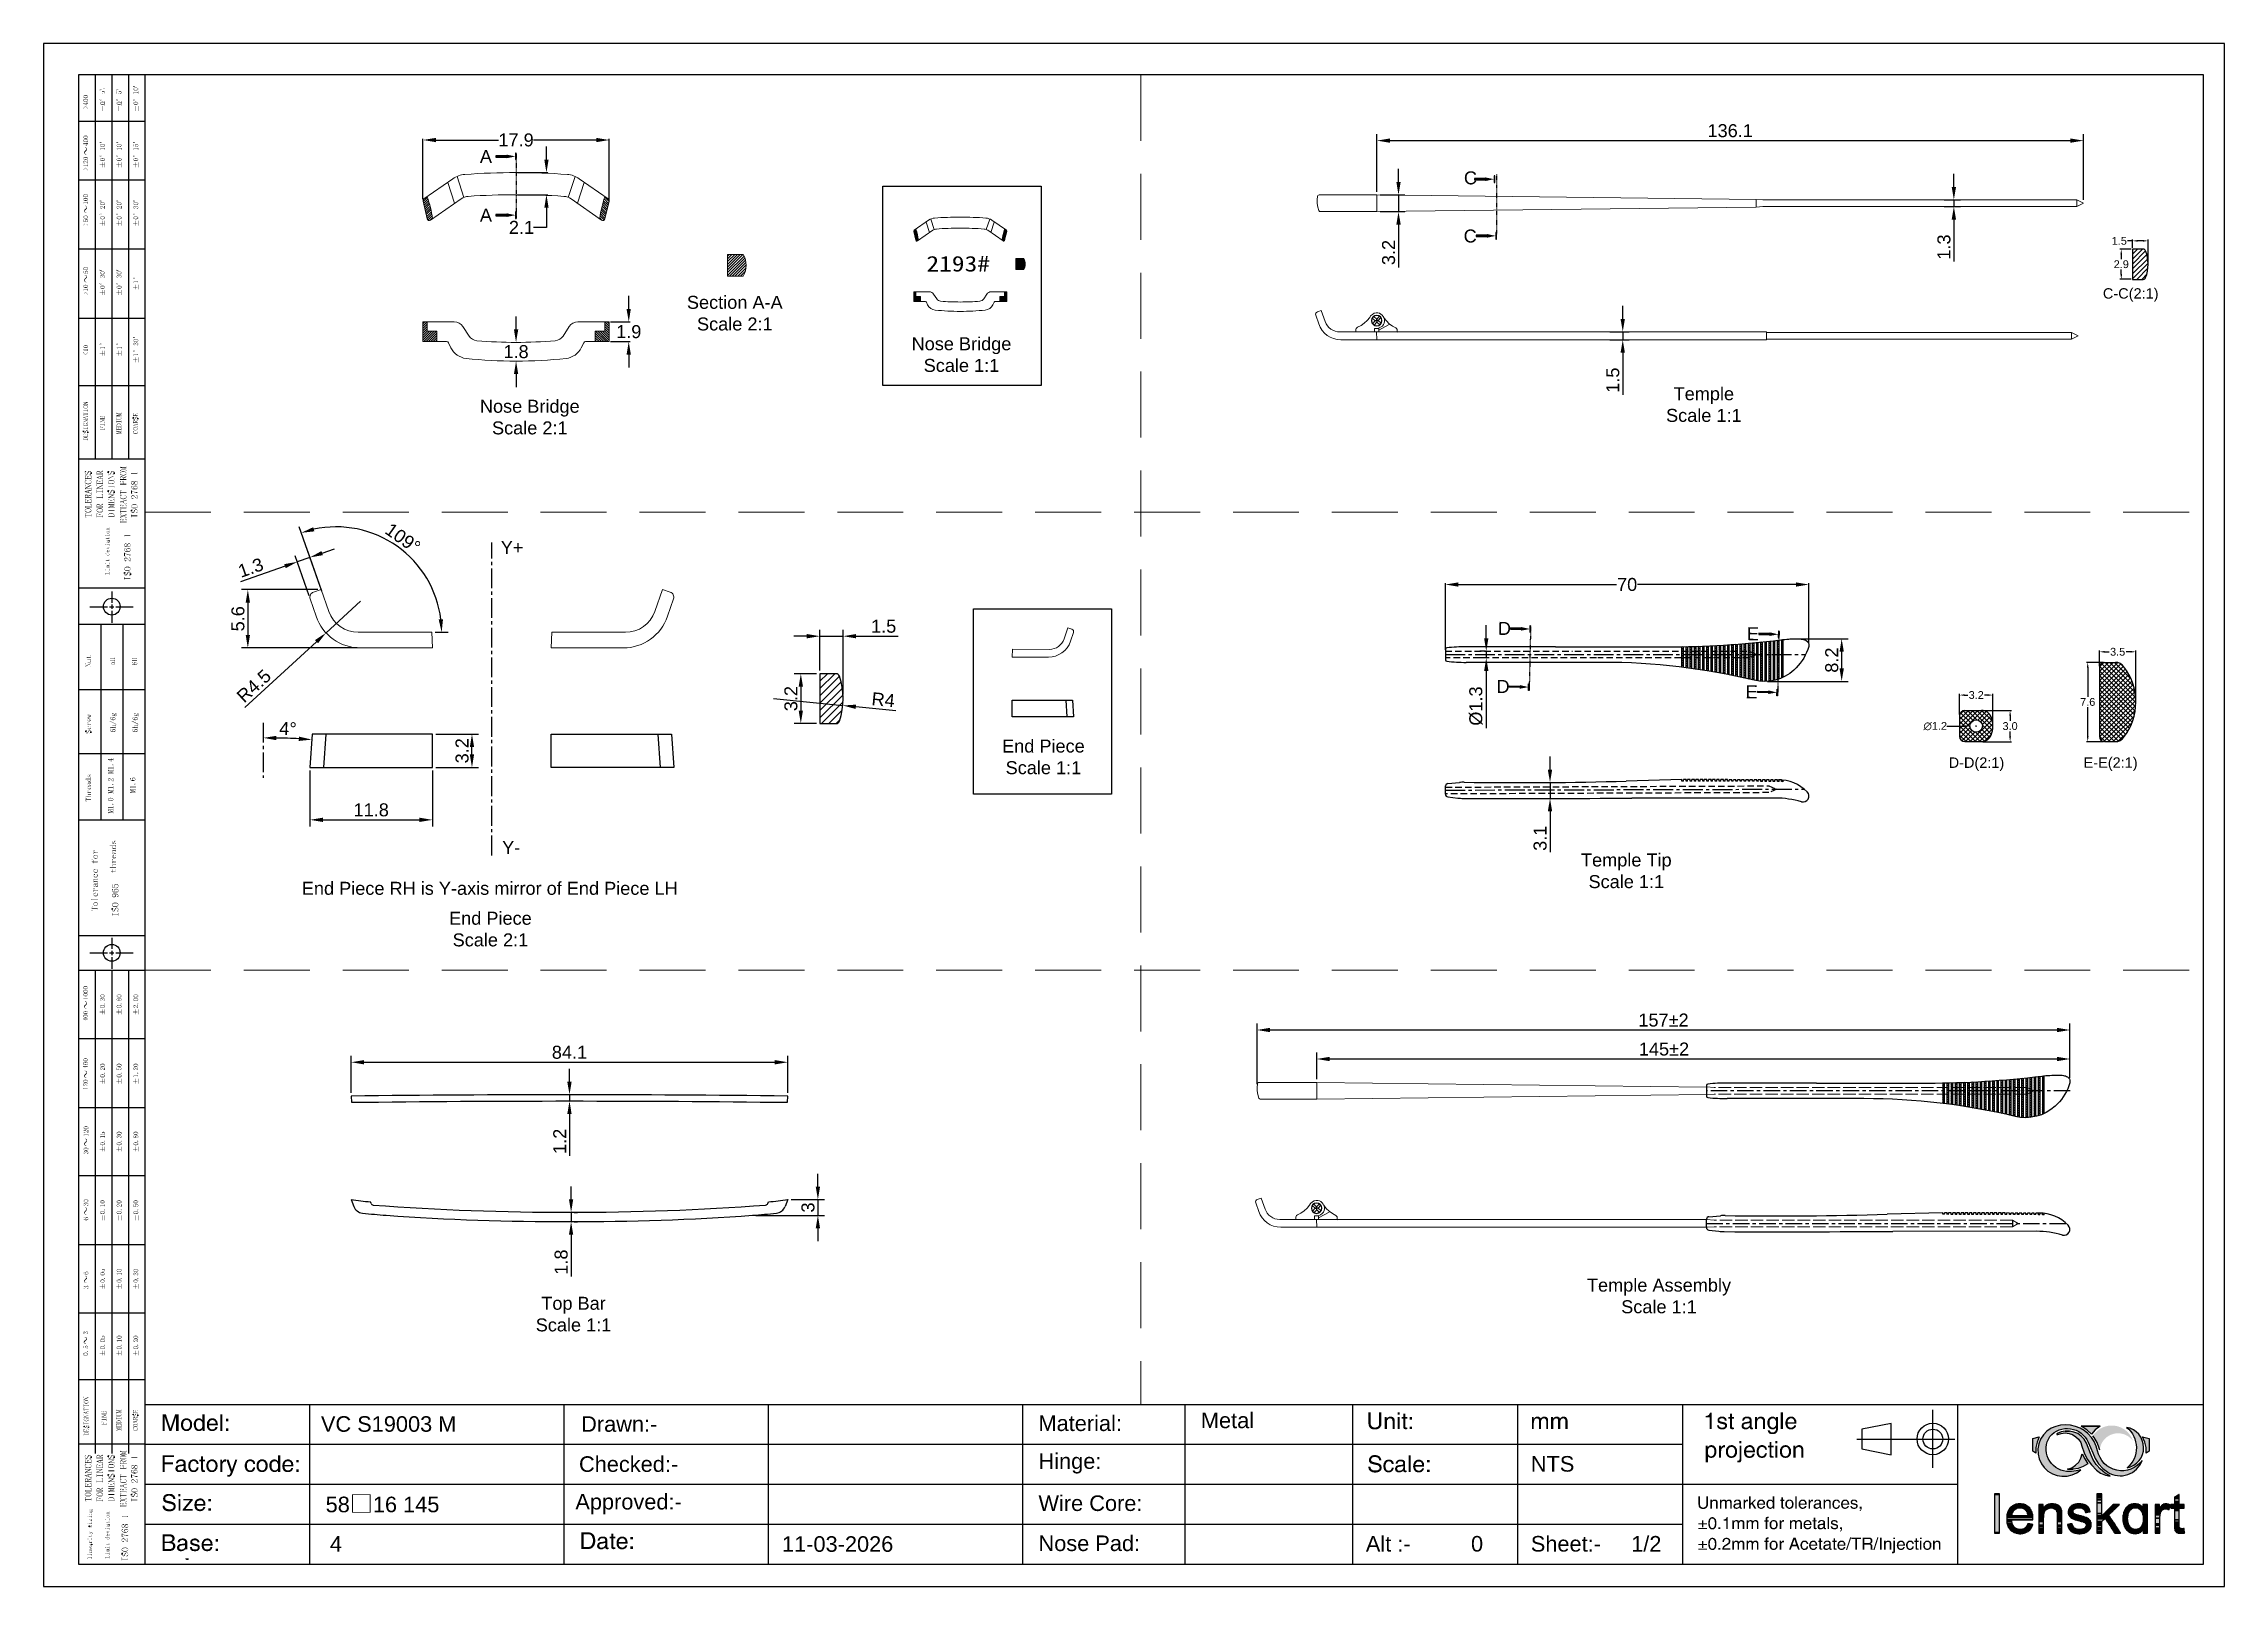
# Model space of a CAD drawing. Header units: millimetres. Extents: x 1399 to 2555, y 1196 to 1555.
# Drawn here: x 2134.8 to 2554.8, y 1257.6 to 1554.6 of the extents above; entities that cross this region are included whole.
import ezdxf
from ezdxf.enums import TextEntityAlignment as Align

# ---------------------------------------------------------------- set-up
doc = ezdxf.new("R2010")
doc.units = ezdxf.units.MM
for name, pattern in [('ACAD_ISO02W100', [15, 12, -3]), ('CENTER', [50.8, 31.75, -6.35, 6.35, -6.35]), ('CENTER2', [28.575, 19.05, -3.175, 3.175, -3.175]), ('HIDDEN', [9.525, 6.35, -3.175]), ('HIDDEN2', [0.1875, 0.125, -0.0625]), ('PHANTOM2', [1.25, 0.625, -0.125, 0.125, -0.125, 0.125, -0.125])]:
    doc.linetypes.add(name, pattern=pattern)
for name, color, linetype in [('Center Line', 2, 'CENTER2'), ('Dimension', 3, 'Continuous'), ('Hidden Line', 1, 'HIDDEN2'), ('Section Line', 6, 'PHANTOM2'), ('Text', 4, 'Continuous')]:
    doc.layers.add(name, color=color, linetype=linetype)
for name, color, linetype, lineweight in [('Hatch', 6, 'Continuous', 18), ('odj', 4, 'Continuous', 35), ('Section', 4, 'Continuous', 25), ('绘图层', 7, 'Continuous', 15)]:
    doc.layers.add(name, color=color, linetype=linetype, lineweight=lineweight)
doc.styles.get("Standard").update_dxf_attribs({"font": 'arial.ttf'})
doc.styles.add('宋体', font='SimSun.ttf')
doc.styles.add('样式 1', font='romant.shx')
doc.dimstyles.new('ISO-25', dxfattribs={"dimtxt": 2.5, "dimasz": 2.5, "dimexe": 1.25, "dimexo": 0.625, "dimtad": 1, "dimtxsty": 'Standard', "dimcen": 2.5, "dimadec": 0, "dimazin": 0, "dimtfac": 1, "dimtmove": 0, "dimatfit": 3, "dimfxl": 1, "dimarcsym": 0})
doc.dimstyles.new('ISO-25$0', dxfattribs={"dimtxt": 2.5, "dimasz": 2.5, "dimexe": 0.5, "dimexo": 1, "dimgap": 1, "dimtad": 0, "dimtih": 1, "dimtoh": 1, "dimdec": 1, "dimzin": 10, "dimdsep": 46, "dimlunit": 6, "dimtxsty": '样式 1', "dimcen": 0, "dimclrd": 256, "dimclre": 256, "dimclrt": 7, "dimazin": 0, "dimtfac": 1, "dimtdec": 1, "dimtofl": 0, "dimtmove": 0, "dimatfit": 0, "dimfxl": 1, "dimtolj": 1, "dimtzin": 10, "dimarcsym": 0})
doc.dimstyles.get("Standard").update_dxf_attribs({"dimtxt": 0.18, "dimasz": 0.18, "dimexe": 0.18, "dimexo": 0.0625, "dimgap": 0.09, "dimtad": 0, "dimtih": 1, "dimtoh": 1, "dimdec": 4, "dimzin": 0, "dimdsep": 46, "dimtxsty": 'Standard', "dimcen": 0.09, "dimadec": 0, "dimazin": 0, "dimtfac": 1, "dimtdec": 4, "dimtofl": 0, "dimtmove": 0, "dimatfit": 3, "dimfxl": 1, "dimtolj": 1, "dimtzin": 0, "dimarcsym": 0})
doc.dimstyles.new('Standard$0', dxfattribs={"dimtxt": 2.3, "dimasz": 2, "dimexe": 1, "dimexo": 1, "dimgap": 1, "dimtad": 0, "dimtih": 1, "dimtoh": 1, "dimdec": 1, "dimzin": 0, "dimdsep": 46, "dimtxsty": 'Standard', "dimcen": 0, "dimclrd": 4, "dimclre": 4, "dimclrt": 4, "dimadec": 1, "dimazin": 0, "dimtfac": 1, "dimtdec": 1, "dimtofl": 0, "dimtmove": 0, "dimatfit": 0, "dimfxl": 1, "dimtolj": 1, "dimtzin": 0, "dimarcsym": 0})
pattern_1 = [(45, (-3882.27483, 1171.02928), (-0.224506403, 0.224506403), [])]
pattern_2 = [(45, (-3831.9968, 1087.04442), (-0.224506403, 0.224506403), [])]

msp = doc.modelspace()

# ---------------------------------------------------------------- texts
at = {"color": 0, "lineweight": 9, "insert": (2304.82092, 1513.68088), "char_height": 3, "width": 14.4151723, "attachment_point": 1}
msp.add_mtext('{\\fSimSun|b1|i0|c134|p2;\\W1.2;2193#}', dxfattribs=at)
at = {"width": 34.3482701, "attachment_point": 5}
for s, insert, char_height in [('VC S19003 M', (2201.25115, 1288.7909), 2.9996568), ('Drawn:-', (2245.6614, 1288.7909), 2.999657), ('\\pxql;Material:', (2343.58161, 1288.93482), 2.9996568), ('\\pxql;Metal ', (2374.85821, 1289.48969), 2.9996568), ('Checked:-', (2247.45809, 1281.07329), 2.999657), ('\\pxql;Hinge:', (2343.58161, 1281.21722), 2.9996568), ('\\pxql;NTS', (2438.39847, 1281.11759), 2.999657), ('\\pxql;58{\\fSimSun|b0|i0|c134|p2;\\H1.08333x;□}16 145', (2206.28954, 1273.40082), 2.9996568), ('Approved:-', (2247.45809, 1273.40082), 2.999657), ('\\pxql; Wire Core:', (2342.41428, 1273.54475), 2.9996568), ('4', (2191.09308, 1265.72836), 2.99966), ('11-03-2026', (2287.72612, 1265.68322), 2.999657), ('\\pxql;Nose Pad:', (2343.58161, 1265.82715), 2.9996568), ('\\pxql;Alt :-          0', (2406.62542, 1265.72752), 2.9996568), ('\\pxql;Sheet:-     1/2', (2438.39847, 1265.72752), 2.9996568)]:
    msp.add_mtext(s, dxfattribs=dict(at, insert=insert, char_height=char_height))
at = {"layer": 'odj'}
for p in [(2219.98911, 1532.83576, 0), (2219.98911, 1521.53145, 0)]:
    msp.add_text('A', height=2.5, dxfattribs=at).set_placement(p, align=Align.MIDDLE_CENTER)
for s, p in [('D', (2416.14225, 1441.97025, 0)), ('E', (2463.99342, 1440.94413, 0)), ('D', (2415.87907, 1430.79497, 0)), ('E', (2463.73023, 1429.76885, 0))]:
    msp.add_text(s, height=2.5, rotation=358.6508964, dxfattribs=at).set_placement(p, align=Align.MIDDLE_CENTER)
at = {"layer": 'odj', "char_height": 2.5, "attachment_point": 5}
for insert in [(2409.59576, 1528.69246), (2409.54932, 1517.49832)]:
    msp.add_mtext_dynamic_manual_height_columns('C', width=17.5973544, gutter_width=12.5, heights=[0], dxfattribs=dict(at, insert=insert))
at = {"layer": 'Text'}
for s, p in [('Y+', (2225.02713, 1457.56664)), ('Y-', (2224.85908, 1399.79707)), ('End Piece RH is Y-axis mirror of End Piece LH', (2220.7224, 1391.93864))]:
    msp.add_text(s, height=2.5, dxfattribs=at).set_placement(p, align=Align.MIDDLE_CENTER)
at = {"layer": 'Text', "linetype": 'ByBlock', "lineweight": 9, "char_height": 2, "width": 19.8141978, "attachment_point": 5, "style": '宋体'}
for s, insert in [('{\\f@Arial Unicode MS|b0|i0|c0|p34;C-C(2:1)}', (2536.75814, 1506.16638)), ('{\\f@Arial Unicode MS|b0|i0|c0|p34;D-D(2:1)}', (2507.05418, 1415.83247)), ('{\\f@Arial Unicode MS|b0|i0|c0|p34;E-E(2:1)}', (2532.89025, 1415.84478))]:
    msp.add_mtext(s, dxfattribs=dict(at, insert=insert))
at = {"layer": 'Text', "char_height": 2.5, "attachment_point": 5}
for s, insert, width in [('\\P\\pxqc;Temple\\PScale 1:1', (2454.54808, 1487.13356), 82.8673312), ('End Piece\\P\\pxqc;Scale 1:1', (2327.3557, 1417.22927), 52.663462), ('\\PTemple Tip\\P\\pxqc;Scale 1:1', (2439.61926, 1397.37547), 82.8673312), ('End Piece\\P\\pxqc;Scale 2:1', (2220.85168, 1384.07511), 52.663462), ('\\PTemple Assembly\\P\\pxqc;Scale 1:1', (2445.91092, 1315.53041), 82.8673312)]:
    msp.add_mtext(s, dxfattribs=dict(at, insert=insert, width=width))
at = {"layer": '绘图层', "color": 4, "linetype": 'ByBlock', "lineweight": 9, "char_height": 2.5, "width": 31.5629841, "attachment_point": 5, "style": '宋体'}
for s, insert in [('{\\fArial|b0|i0|c0|p34;Section A-A\\PScale 2:1}', (2267.91585, 1502.64768)), ('{\\fArial|b0|i0|c0|p34;Nose Bridge\\PScale 1:1}', (2311.57425, 1494.67146)), ('{\\fArial|b0|i0|c0|p34;Nose Bridge\\PScale 2:1}', (2228.43576, 1482.64237)), ('{\\fArial|b0|i0|c0|p34;Top Bar\\PScale 1:1}', (2236.85612, 1309.95294))]:
    msp.add_mtext(s, dxfattribs=dict(at, insert=insert))

# ---------------------------------------------------------------- blocks, each defined once
blk = doc.blocks.new('fr')
for points in [[(1488.16, -437.24), (1488.16, -444.82), (1489.15, -444.82), (1489.15, -437.24)], [(1498.94, -439.18), (1498.94, -439.23), (1498.72, -439.23), (1498.67, -439.27), (1498.58, -439.27), (1498.54, -439.32), (1498.45, -439.32), (1498.4, -439.36), (1498.31, -439.41), (1498.27, -439.41), (1498.22, -439.45), (1498.18, -439.45), (1498.09, -439.54), (1498.04, -439.54), (1497.95, -439.59), (1497.95, -439.63), (1497.9, -439.63), (1497.86, -439.68), (1497.86, -439.72), (1497.81, -439.72), (1497.81, -439.77), (1497.77, -439.77), (1497.77, -439.81), (1497.72, -439.86), (1497.68, -439.86), (1497.68, -439.9), (1497.63, -439.9), (1497.63, -439.95), (1497.59, -439.95), (1497.59, -439.99), (1497.54, -440.04), (1497.54, -440.08), (1497.5, -440.08), (1497.5, -439.32), (1496.69, -439.32), (1496.69, -444.82), (1497.59, -444.82), (1497.59, -441.8), (1497.63, -441.8), (1497.63, -441.26), (1497.68, -441.21), (1497.68, -441.03), (1497.72, -441.03), (1497.72, -440.85), (1497.81, -440.67), (1497.86, -440.62), (1497.86, -440.58), (1497.95, -440.49), (1497.95, -440.44), (1497.99, -440.44), (1498.04, -440.4), (1498.04, -440.35), (1498.09, -440.35), (1498.22, -440.22), (1498.27, -440.22), (1498.31, -440.17), (1498.4, -440.17), (1498.49, -440.08), (1498.58, -440.08), (1498.63, -440.04), (1498.76, -440.04), (1498.81, -439.99), (1499.35, -439.99), (1499.39, -440.04), (1499.53, -440.04), (1499.53, -440.08), (1499.62, -440.08), (1499.66, -440.13), (1499.71, -440.13), (1499.71, -440.17), (1499.8, -440.17), (1499.8, -440.22), (1499.85, -440.22), (1499.89, -440.26), (1499.89, -440.31), (1499.94, -440.31), (1499.98, -440.35), (1499.98, -440.4), (1500.07, -440.49), (1500.07, -440.53), (1500.12, -440.58), (1500.12, -440.67), (1500.21, -440.85), (1500.21, -444.82), (1501.15, -444.82), (1501.15, -440.76), (1501.11, -440.67), (1501.11, -440.49), (1501.06, -440.44), (1501.06, -440.31), (1501.02, -440.26), (1501.02, -440.17), (1500.97, -440.17), (1500.97, -440.04), (1500.93, -440.04), (1500.93, -439.99), (1500.88, -439.95), (1500.88, -439.9), (1500.84, -439.9), (1500.84, -439.86), (1500.79, -439.81), (1500.79, -439.77), (1500.75, -439.77), (1500.75, -439.72), (1500.7, -439.72), (1500.7, -439.68), (1500.66, -439.63), (1500.61, -439.63), (1500.61, -439.59), (1500.52, -439.54), (1500.48, -439.54), (1500.39, -439.45), (1500.34, -439.45), (1500.3, -439.41), (1500.25, -439.41), (1500.16, -439.36), (1500.12, -439.36), (1500.12, -439.32), (1500.03, -439.32), (1499.98, -439.27), (1499.85, -439.27), (1499.85, -439.23), (1499.57, -439.23), (1499.53, -439.18)], [(1504.04, -439.18), (1504, -439.23), (1503.77, -439.23), (1503.59, -439.32), (1503.46, -439.32), (1503.41, -439.36), (1503.37, -439.36), (1503.09, -439.5), (1503.05, -439.54), (1503, -439.54), (1502.82, -439.72), (1502.78, -439.72), (1502.78, -439.77), (1502.64, -439.9), (1502.64, -439.95), (1502.6, -439.95), (1502.6, -440.04), (1502.55, -440.04), (1502.55, -440.13), (1502.51, -440.13), (1502.51, -440.22), (1502.46, -440.22), (1502.46, -440.35), (1502.42, -440.35), (1502.42, -440.53), (1502.37, -440.53), (1502.37, -441.08), (1502.42, -441.12), (1502.42, -441.26), (1502.46, -441.26), (1502.46, -441.35), (1502.51, -441.35), (1502.51, -441.44), (1502.55, -441.44), (1502.55, -441.48), (1502.6, -441.53), (1502.6, -441.57), (1502.64, -441.57), (1502.64, -441.62), (1502.69, -441.62), (1502.69, -441.66), (1502.73, -441.66), (1502.73, -441.71), (1502.78, -441.71), (1502.78, -441.75), (1502.82, -441.75), (1502.82, -441.8), (1502.87, -441.8), (1502.87, -441.84), (1502.91, -441.84), (1502.91, -441.89), (1502.96, -441.89), (1503, -441.93), (1503.05, -441.93), (1503.05, -441.98), (1503.14, -441.98), (1503.14, -442.02), (1503.23, -442.02), (1503.32, -442.11), (1503.41, -442.11), (1503.41, -442.16), (1503.5, -442.16), (1503.55, -442.2), (1503.64, -442.2), (1503.68, -442.25), (1503.82, -442.25), (1503.86, -442.29), (1503.95, -442.29), (1504, -442.34), (1504.18, -442.34), (1504.18, -442.38), (1504.36, -442.38), (1504.36, -442.43), (1504.45, -442.43), (1504.54, -442.48), (1504.63, -442.48), (1504.67, -442.52), (1504.76, -442.52), (1504.85, -442.57), (1504.95, -442.57), (1505.04, -442.61), (1505.26, -442.66), (1505.31, -442.7), (1505.4, -442.7), (1505.4, -442.75), (1505.49, -442.75), (1505.53, -442.79), (1505.58, -442.79), (1505.58, -442.84), (1505.62, -442.84), (1505.71, -442.93), (1505.71, -442.97), (1505.76, -443.02), (1505.76, -443.06), (1505.8, -443.06), (1505.8, -443.29), (1505.85, -443.29), (1505.8, -443.33), (1505.8, -443.51), (1505.76, -443.51), (1505.76, -443.6), (1505.71, -443.65), (1505.71, -443.69), (1505.67, -443.69), (1505.67, -443.78), (1505.62, -443.78), (1505.58, -443.83), (1505.58, -443.87), (1505.53, -443.87), (1505.53, -443.92), (1505.49, -443.92), (1505.44, -443.96), (1505.4, -443.96), (1505.35, -444.01), (1505.31, -444.01), (1505.31, -444.05), (1505.22, -444.05), (1505.17, -444.1), (1504.99, -444.1), (1504.95, -444.15), (1504.13, -444.15), (1504.09, -444.1), (1503.95, -444.1), (1503.95, -444.05), (1503.82, -444.05), (1503.82, -444.01), (1503.77, -444.01), (1503.73, -443.96), (1503.68, -443.96), (1503.64, -443.92), (1503.59, -443.92), (1503.59, -443.87), (1503.55, -443.87), (1503.5, -443.83), (1503.5, -443.78), (1503.46, -443.78), (1503.46, -443.74), (1503.41, -443.74), (1503.41, -443.69), (1503.37, -443.69), (1503.37, -443.65), (1503.32, -443.6), (1503.32, -443.56), (1503.28, -443.51), (1503.28, -443.42), (1503.23, -443.42), (1503.23, -443.33), (1503.19, -443.33), (1503.19, -443.2), (1503.14, -443.15), (1503.14, -443.02), (1502.96, -443.02), (1502.91, -443.06), (1502.73, -443.06), (1502.69, -443.11), (1502.46, -443.11), (1502.37, -443.15), (1502.19, -443.15), (1502.19, -443.2), (1502.24, -443.2), (1502.24, -443.38), (1502.28, -443.38), (1502.28, -443.51), (1502.33, -443.56), (1502.33, -443.65), (1502.37, -443.69), (1502.37, -443.78), (1502.42, -443.78), (1502.42, -443.87), (1502.46, -443.87), (1502.46, -443.92), (1502.51, -443.96), (1502.51, -444.05), (1502.55, -444.05), (1502.55, -444.1), (1502.6, -444.1), (1502.6, -444.15), (1502.64, -444.15), (1502.64, -444.24), (1502.69, -444.24), (1502.78, -444.33), (1502.78, -444.37), (1502.82, -444.37), (1502.87, -444.42), (1502.87, -444.46), (1502.91, -444.46), (1502.91, -444.51), (1502.96, -444.51), (1503, -444.55), (1503.05, -444.55), (1503.09, -444.6), (1503.19, -444.64), (1503.23, -444.69), (1503.28, -444.69), (1503.41, -444.73), (1503.46, -444.78), (1504, -444.91), (1504.22, -444.91), (1504.4, -444.96), (1504.63, -444.96), (1504.81, -444.91), (1505.04, -444.91), (1505.4, -444.82), (1505.44, -444.82), (1505.58, -444.78), (1505.62, -444.73), (1505.76, -444.69), (1505.8, -444.69), (1505.89, -444.64), (1505.94, -444.6), (1506.03, -444.55), (1506.07, -444.51), (1506.12, -444.51), (1506.12, -444.46), (1506.16, -444.46), (1506.21, -444.42), (1506.21, -444.37), (1506.25, -444.37), (1506.39, -444.24), (1506.39, -444.19), (1506.43, -444.19), (1506.43, -444.15), (1506.48, -444.15), (1506.48, -444.1), (1506.52, -444.1), (1506.52, -444.01), (1506.57, -444.01), (1506.57, -443.96), (1506.62, -443.92), (1506.62, -443.87), (1506.66, -443.87), (1506.66, -443.74), (1506.71, -443.74), (1506.71, -443.6), (1506.75, -443.6), (1506.75, -443.33), (1506.8, -443.29), (1506.8, -443.06), (1506.75, -443.06), (1506.75, -442.79), (1506.71, -442.79), (1506.71, -442.66), (1506.66, -442.61), (1506.66, -442.57), (1506.62, -442.52), (1506.62, -442.48), (1506.57, -442.43), (1506.57, -442.38), (1506.52, -442.38), (1506.52, -442.34), (1506.48, -442.34), (1506.48, -442.25), (1506.43, -442.25), (1506.39, -442.2), (1506.34, -442.2), (1506.34, -442.16), (1506.3, -442.16), (1506.3, -442.11), (1506.25, -442.11), (1506.21, -442.02), (1506.12, -442.02), (1506.12, -441.98), (1506.07, -441.98), (1506.03, -441.93), (1505.98, -441.93), (1505.94, -441.89), (1505.89, -441.89), (1505.85, -441.84), (1505.76, -441.84), (1505.71, -441.8), (1505.62, -441.8), (1505.58, -441.75), (1505.49, -441.75), (1505.44, -441.71), (1505.31, -441.71), (1505.31, -441.66), (1505.17, -441.66), (1505.13, -441.62), (1504.99, -441.62), (1504.95, -441.57), (1504.85, -441.57), (1504.85, -441.53), (1504.72, -441.53), (1504.67, -441.48), (1504.49, -441.48), (1504.49, -441.44), (1504.36, -441.44), (1504.31, -441.39), (1504.22, -441.39), (1504.22, -441.35), (1504.04, -441.35), (1504.04, -441.3), (1503.86, -441.3), (1503.77, -441.26), (1503.73, -441.26), (1503.73, -441.21), (1503.64, -441.21), (1503.55, -441.12), (1503.5, -441.12), (1503.46, -441.08), (1503.46, -441.03), (1503.41, -441.03), (1503.37, -440.94), (1503.32, -440.9), (1503.32, -440.81), (1503.28, -440.81), (1503.28, -440.49), (1503.32, -440.44), (1503.32, -440.4), (1503.37, -440.35), (1503.37, -440.31), (1503.41, -440.31), (1503.46, -440.26), (1503.46, -440.22), (1503.5, -440.22), (1503.59, -440.13), (1503.64, -440.13), (1503.64, -440.08), (1503.73, -440.08), (1503.73, -440.04), (1503.86, -440.04), (1503.91, -439.99), (1504.13, -439.99), (1504.18, -439.95), (1504.72, -439.95), (1504.76, -439.99), (1504.95, -439.99), (1504.99, -440.04), (1505.08, -440.04), (1505.08, -440.08), (1505.17, -440.08), (1505.17, -440.13), (1505.22, -440.13), (1505.26, -440.17), (1505.31, -440.17), (1505.31, -440.22), (1505.35, -440.22), (1505.44, -440.31), (1505.44, -440.35), (1505.49, -440.35), (1505.49, -440.4), (1505.53, -440.44), (1505.53, -440.49), (1505.58, -440.53), (1505.58, -440.58), (1505.62, -440.62), (1505.62, -440.81), (1505.67, -440.81), (1505.67, -440.85), (1505.85, -440.85), (1505.85, -440.81), (1506.16, -440.81), (1506.21, -440.76), (1506.52, -440.76), (1506.52, -440.72), (1506.57, -440.72), (1506.57, -440.62), (1506.52, -440.62), (1506.52, -440.44), (1506.48, -440.4), (1506.48, -440.26), (1506.43, -440.26), (1506.43, -440.17), (1506.39, -440.13), (1506.39, -440.04), (1506.34, -440.04), (1506.34, -439.99), (1506.3, -439.99), (1506.3, -439.9), (1506.25, -439.9), (1506.25, -439.86), (1506.07, -439.68), (1505.98, -439.63), (1505.89, -439.54), (1505.8, -439.5), (1505.76, -439.45), (1505.71, -439.45), (1505.53, -439.36), (1505.44, -439.36), (1505.4, -439.32), (1505.31, -439.32), (1505.17, -439.27), (1505.08, -439.23), (1504.81, -439.23), (1504.76, -439.18)], [(1520.97, -439.18), (1520.92, -439.23), (1520.79, -439.23), (1520.74, -439.27), (1520.65, -439.27), (1520.65, -439.32), (1520.61, -439.32), (1520.56, -439.36), (1520.52, -439.36), (1520.52, -439.41), (1520.47, -439.41), (1520.24, -439.63), (1520.24, -439.68), (1520.2, -439.68), (1520.2, -439.72), (1520.11, -439.81), (1520.11, -439.86), (1520.06, -439.86), (1520.06, -439.9), (1520.02, -439.95), (1520.02, -439.99), (1519.97, -440.04), (1519.97, -440.08), (1519.93, -440.13), (1519.93, -439.32), (1519.07, -439.32), (1519.07, -444.82), (1520.02, -444.82), (1520.02, -441.57), (1520.06, -441.48), (1520.06, -441.17), (1520.2, -440.76), (1520.29, -440.62), (1520.34, -440.53), (1520.34, -440.49), (1520.43, -440.44), (1520.47, -440.4), (1520.52, -440.35), (1520.52, -440.31), (1520.56, -440.31), (1520.61, -440.26), (1520.65, -440.26), (1520.65, -440.22), (1520.74, -440.22), (1520.79, -440.17), (1521.01, -440.17), (1521.06, -440.13), (1521.19, -440.13), (1521.19, -440.17), (1521.42, -440.17), (1521.46, -440.22), (1521.51, -440.22), (1521.51, -440.26), (1521.6, -440.26), (1521.64, -440.31), (1521.69, -440.31), (1521.73, -440.35), (1521.78, -440.31), (1521.78, -440.22), (1521.82, -440.22), (1521.82, -440.13), (1521.87, -440.08), (1521.87, -439.99), (1521.91, -439.95), (1521.91, -439.86), (1521.96, -439.86), (1521.96, -439.77), (1522.01, -439.72), (1522.01, -439.63), (1522.05, -439.59), (1522.05, -439.45), (1521.96, -439.45), (1521.96, -439.41), (1521.91, -439.41), (1521.87, -439.36), (1521.82, -439.36), (1521.78, -439.32), (1521.69, -439.32), (1521.69, -439.27), (1521.6, -439.27), (1521.51, -439.23), (1521.33, -439.23), (1521.33, -439.18)], [(1523.72, -437.38), (1523.68, -437.42), (1523.63, -437.42), (1523.63, -437.47), (1523.58, -437.47), (1523.49, -437.51), (1523.45, -437.56), (1523.36, -437.6), (1523.31, -437.6), (1523.22, -437.69), (1523.18, -437.69), (1523.04, -437.83), (1522.95, -437.83), (1522.91, -437.87), (1522.86, -437.87), (1522.86, -437.92), (1522.82, -437.92), (1522.82, -439.32), (1522.1, -439.32), (1522.1, -440.04), (1522.82, -440.04), (1522.82, -444.01), (1522.86, -444.01), (1522.86, -444.19), (1522.91, -444.24), (1522.91, -444.33), (1522.95, -444.37), (1522.95, -444.42), (1523.04, -444.51), (1523.04, -444.55), (1523.09, -444.55), (1523.22, -444.69), (1523.4, -444.78), (1523.49, -444.78), (1523.54, -444.82), (1523.63, -444.82), (1523.68, -444.87), (1524.53, -444.87), (1524.58, -444.82), (1524.71, -444.82), (1524.76, -444.78), (1524.8, -444.78), (1524.76, -444.73), (1524.76, -444.51), (1524.71, -444.46), (1524.71, -444.24), (1524.67, -444.19), (1524.67, -443.96), (1524.58, -443.96), (1524.53, -444.01), (1524.08, -444.01), (1524.08, -443.96), (1523.95, -443.96), (1523.9, -443.92), (1523.9, -443.87), (1523.86, -443.87), (1523.86, -443.83), (1523.81, -443.83), (1523.81, -443.78), (1523.77, -443.78), (1523.77, -443.69), (1523.72, -443.69), (1523.72, -440.04), (1524.67, -440.04), (1524.67, -439.32), (1523.72, -439.32)]]:
    blk.add_hatch(color=256).paths.add_polyline_path(points)
h = blk.add_hatch(color=256)
h.paths.add_polyline_path([(1495.51, -441.57), (1495.51, -441.26), (1495.47, -441.26), (1495.47, -441.12), (1495.42, -441.03), (1495.42, -440.94), (1495.38, -440.9), (1495.38, -440.81), (1495.33, -440.76), (1495.33, -440.67), (1495.29, -440.62), (1495.24, -440.53), (1495.24, -440.44), (1495.2, -440.4), (1495.2, -440.35), (1495.15, -440.35), (1495.11, -440.26), (1495.11, -440.22), (1495.02, -440.13), (1495.02, -440.08), (1494.97, -440.08), (1494.97, -440.04), (1494.93, -440.04), (1494.93, -439.99), (1494.88, -439.99), (1494.88, -439.95), (1494.61, -439.68), (1494.56, -439.68), (1494.47, -439.59), (1494.43, -439.59), (1494.34, -439.5), (1494.29, -439.5), (1494.2, -439.45), (1494.16, -439.41), (1494.07, -439.36), (1493.98, -439.36), (1493.93, -439.32), (1493.84, -439.27), (1493.8, -439.27), (1493.66, -439.23), (1493.44, -439.23), (1493.3, -439.18), (1492.71, -439.18), (1492.62, -439.23), (1492.44, -439.23), (1492.31, -439.27), (1492.26, -439.27), (1492.13, -439.32), (1492.13, -439.36), (1491.99, -439.36), (1491.95, -439.41), (1491.86, -439.45), (1491.81, -439.5), (1491.72, -439.5), (1491.63, -439.59), (1491.5, -439.68), (1491.41, -439.77), (1491.36, -439.77), (1491.36, -439.81), (1491.32, -439.81), (1491.32, -439.86), (1491.27, -439.86), (1491.23, -439.9), (1491.23, -439.95), (1491.18, -439.95), (1491.18, -439.99), (1491.13, -439.99), (1491.13, -440.04), (1491.09, -440.04), (1491.09, -440.08), (1491.04, -440.13), (1491.04, -440.17), (1491, -440.17), (1491, -440.26), (1490.95, -440.26), (1490.91, -440.35), (1490.91, -440.4), (1490.86, -440.4), (1490.86, -440.44), (1490.82, -440.49), (1490.82, -440.53), (1490.77, -440.62), (1490.73, -440.67), (1490.73, -440.76), (1490.68, -440.76), (1490.68, -440.85), (1490.64, -440.9), (1490.64, -441.03), (1490.59, -441.03), (1490.59, -441.21), (1490.55, -441.26), (1490.55, -441.53), (1490.5, -441.57), (1490.5, -442.66), (1490.55, -442.79), (1490.55, -442.88), (1490.59, -442.97), (1490.59, -443.11), (1490.64, -443.15), (1490.64, -443.29), (1490.68, -443.29), (1490.68, -443.38), (1490.73, -443.42), (1490.77, -443.51), (1490.77, -443.6), (1490.82, -443.6), (1490.82, -443.69), (1490.86, -443.69), (1490.86, -443.78), (1490.91, -443.78), (1490.91, -443.83), (1491, -443.92), (1491, -443.96), (1491.04, -443.96), (1491.04, -444.01), (1491.09, -444.05), (1491.13, -444.05), (1491.13, -444.15), (1491.18, -444.15), (1491.18, -444.19), (1491.23, -444.19), (1491.23, -444.24), (1491.27, -444.24), (1491.32, -444.33), (1491.36, -444.37), (1491.45, -444.42), (1491.5, -444.46), (1491.59, -444.51), (1491.63, -444.55), (1491.72, -444.6), (1491.77, -444.6), (1491.86, -444.64), (1491.9, -444.69), (1491.99, -444.73), (1492.04, -444.73), (1492.31, -444.82), (1492.35, -444.82), (1492.62, -444.91), (1492.94, -444.91), (1492.99, -444.96), (1493.26, -444.96), (1493.3, -444.91), (1493.62, -444.91), (1493.71, -444.87), (1493.75, -444.87), (1494.02, -444.78), (1494.07, -444.78), (1494.16, -444.73), (1494.2, -444.73), (1494.29, -444.69), (1494.34, -444.64), (1494.43, -444.6), (1494.47, -444.6), (1494.56, -444.55), (1494.61, -444.51), (1494.7, -444.46), (1494.75, -444.42), (1494.84, -444.37), (1494.88, -444.33), (1494.93, -444.24), (1494.97, -444.24), (1494.97, -444.19), (1495.02, -444.19), (1495.02, -444.15), (1495.06, -444.15), (1495.06, -444.1), (1495.15, -444.01), (1495.15, -443.96), (1495.2, -443.96), (1495.2, -443.92), (1495.24, -443.87), (1495.24, -443.83), (1495.29, -443.83), (1495.29, -443.74), (1495.33, -443.69), (1495.42, -443.51), (1495.42, -443.42), (1495.47, -443.42), (1495.47, -443.29), (1495.51, -443.29), (1495.51, -443.15), (1495.38, -443.15), (1495.29, -443.11), (1495.06, -443.11), (1494.97, -443.06), (1494.66, -443.06), (1494.61, -443.02), (1494.56, -443.02), (1494.56, -443.11), (1494.52, -443.11), (1494.52, -443.2), (1494.47, -443.2), (1494.47, -443.29), (1494.43, -443.33), (1494.43, -443.38), (1494.38, -443.42), (1494.29, -443.6), (1494.25, -443.6), (1494.2, -443.69), (1494.16, -443.74), (1494.16, -443.78), (1494.11, -443.78), (1494.11, -443.83), (1494.07, -443.83), (1493.98, -443.92), (1493.93, -443.92), (1493.89, -443.96), (1493.84, -443.96), (1493.84, -444.01), (1493.8, -444.01), (1493.75, -444.05), (1493.66, -444.05), (1493.62, -444.1), (1493.53, -444.1), (1493.48, -444.15), (1492.71, -444.15), (1492.71, -444.1), (1492.58, -444.1), (1492.58, -444.05), (1492.44, -444.05), (1492.44, -444.01), (1492.35, -444.01), (1492.35, -443.96), (1492.31, -443.96), (1492.26, -443.92), (1492.22, -443.92), (1492.13, -443.83), (1492.08, -443.83), (1492.08, -443.78), (1492.04, -443.78), (1492.04, -443.74), (1491.99, -443.69), (1491.95, -443.69), (1491.86, -443.51), (1491.81, -443.51), (1491.77, -443.42), (1491.72, -443.38), (1491.72, -443.29), (1491.68, -443.29), (1491.68, -443.2), (1491.63, -443.2), (1491.63, -443.11), (1491.59, -443.11), (1491.59, -442.97), (1491.54, -442.88), (1491.54, -442.84), (1491.5, -442.79), (1491.5, -442.48), (1491.45, -442.48), (1491.45, -442.29), (1495.56, -442.29), (1495.56, -441.57)])
h.paths.add_polyline_path([(1494.56, -441.26), (1494.56, -441.53), (1491.5, -441.53), (1491.5, -441.35), (1491.54, -441.35), (1491.54, -441.12), (1491.59, -441.12), (1491.59, -441.03), (1491.63, -440.99), (1491.63, -440.9), (1491.68, -440.85), (1491.68, -440.81), (1491.72, -440.76), (1491.72, -440.72), (1491.77, -440.67), (1491.77, -440.62), (1491.81, -440.62), (1491.86, -440.53), (1491.9, -440.49), (1491.9, -440.44), (1491.99, -440.4), (1491.99, -440.35), (1492.04, -440.35), (1492.08, -440.26), (1492.13, -440.26), (1492.22, -440.17), (1492.26, -440.17), (1492.31, -440.13), (1492.35, -440.13), (1492.35, -440.08), (1492.44, -440.08), (1492.44, -440.04), (1492.53, -440.04), (1492.58, -439.99), (1492.71, -439.99), (1492.8, -439.95), (1493.35, -439.95), (1493.39, -439.99), (1493.53, -439.99), (1493.57, -440.04), (1493.66, -440.04), (1493.71, -440.08), (1493.75, -440.08), (1493.8, -440.13), (1493.84, -440.13), (1493.89, -440.17), (1493.98, -440.22), (1493.98, -440.26), (1494.02, -440.26), (1494.07, -440.35), (1494.11, -440.35), (1494.11, -440.4), (1494.16, -440.4), (1494.2, -440.44), (1494.2, -440.49), (1494.25, -440.53), (1494.29, -440.62), (1494.34, -440.62), (1494.34, -440.67), (1494.38, -440.72), (1494.38, -440.76), (1494.43, -440.81), (1494.43, -440.9), (1494.47, -440.94), (1494.47, -441.03), (1494.52, -441.12), (1494.52, -441.26)], flags=0)
h = blk.add_hatch(color=256)
h.paths.add_polyline_path([(1510.54, -441.98), (1510.54, -441.93), (1510.5, -441.93), (1510.5, -441.84), (1510.45, -441.84), (1510.41, -441.75), (1510.36, -441.71), (1510.36, -441.66), (1510.32, -441.66), (1510.32, -441.57), (1510.27, -441.57), (1510.27, -441.53), (1510.23, -441.48), (1510.23, -441.44), (1510.18, -441.44), (1510.18, -441.39), (1510.14, -441.35), (1510.14, -441.3), (1510.18, -441.3), (1510.63, -440.85), (1510.68, -440.85), (1510.68, -440.81), (1510.72, -440.81), (1510.72, -440.76), (1510.77, -440.76), (1510.81, -440.72), (1510.86, -440.62), (1510.9, -440.58), (1510.99, -440.53), (1510.99, -440.49), (1511.08, -440.44), (1511.08, -440.4), (1511.13, -440.35), (1511.17, -440.35), (1511.17, -440.31), (1511.22, -440.26), (1511.26, -440.26), (1511.26, -440.22), (1511.31, -440.22), (1511.35, -440.17), (1511.35, -440.13), (1511.4, -440.13), (1511.4, -440.08), (1511.44, -440.08), (1511.49, -440.04), (1511.49, -439.99), (1511.53, -439.99), (1511.53, -439.95), (1511.58, -439.95), (1511.58, -439.9), (1511.62, -439.9), (1511.94, -439.59), (1511.99, -439.54), (1512.03, -439.54), (1512.03, -439.5), (1512.08, -439.5), (1512.08, -439.45), (1512.12, -439.41), (1512.17, -439.41), (1512.17, -439.36), (1512.21, -439.36), (1512.21, -439.32), (1510.99, -439.32), (1510.99, -439.36), (1510.95, -439.41), (1510.9, -439.41), (1510.9, -439.45), (1510.86, -439.45), (1510.86, -439.5), (1510.81, -439.5), (1510.81, -439.54), (1510.72, -439.63), (1510.68, -439.63), (1510.68, -439.68), (1510.63, -439.68), (1510.63, -439.72), (1510.45, -439.9), (1510.41, -439.9), (1510.41, -439.95), (1510.36, -439.95), (1510.36, -439.99), (1510.14, -440.22), (1510.14, -440.26), (1510.09, -440.26), (1509.95, -440.4), (1509.95, -440.44), (1509.86, -440.49), (1509.86, -440.53), (1509.82, -440.53), (1509.73, -440.62), (1509.68, -440.72), (1509.59, -440.76), (1509.59, -440.81), (1509.55, -440.81), (1509.55, -440.85), (1509.5, -440.85), (1509.28, -441.08), (1509.28, -441.12), (1509.23, -441.12), (1509.23, -441.17), (1509.19, -441.17), (1509.19, -441.21), (1509.14, -441.21), (1509.1, -441.26), (1509.1, -441.3), (1509.05, -441.3), (1509.05, -441.35), (1509.01, -441.35), (1509.01, -441.39), (1508.96, -441.39), (1508.96, -441.44), (1508.92, -441.44), (1508.92, -441.48), (1508.87, -441.48), (1508.87, -441.53), (1508.83, -441.53), (1508.83, -437.24), (1507.88, -437.24), (1507.88, -444.82), (1508.83, -444.82), (1508.83, -442.61), (1508.87, -442.61), (1508.87, -442.57), (1508.96, -442.48), (1509.05, -442.43), (1509.05, -442.38), (1509.14, -442.29), (1509.28, -442.2), (1509.46, -442.02), (1509.5, -442.02), (1509.55, -442.07), (1509.55, -442.11), (1509.59, -442.16), (1509.59, -442.2), (1509.64, -442.2), (1509.64, -442.25), (1509.68, -442.29), (1509.68, -442.34), (1509.73, -442.34), (1509.73, -442.38), (1509.77, -442.43), (1509.82, -442.52), (1509.82, -442.57), (1509.86, -442.57), (1509.86, -442.61), (1509.91, -442.66), (1509.91, -442.7), (1510, -442.79), (1510.05, -442.88), (1510.09, -442.93), (1510.09, -442.97), (1510.18, -443.06), (1510.18, -443.11), (1510.27, -443.2), (1510.27, -443.24), (1510.32, -443.29), (1510.36, -443.33), (1510.36, -443.38), (1510.41, -443.38), (1510.41, -443.42), (1510.45, -443.51), (1510.5, -443.51), (1510.5, -443.56), (1510.54, -443.6), (1510.54, -443.65), (1510.59, -443.69), (1510.59, -443.74), (1510.63, -443.74), (1510.63, -443.78), (1510.68, -443.83), (1510.68, -443.87), (1510.72, -443.87), (1510.72, -443.92), (1510.77, -443.96), (1510.77, -444.01), (1510.81, -444.01), (1510.81, -444.1), (1510.86, -444.1), (1510.86, -444.15), (1510.9, -444.15), (1510.9, -444.24), (1510.95, -444.24), (1510.95, -444.28), (1510.99, -444.33), (1510.99, -444.37), (1511.04, -444.37), (1511.04, -444.42), (1511.08, -444.46), (1511.08, -444.51), (1511.13, -444.51), (1511.13, -444.6), (1511.17, -444.6), (1511.17, -444.64), (1511.22, -444.64), (1511.22, -444.73), (1511.26, -444.73), (1511.26, -444.78), (1511.31, -444.78), (1511.31, -444.82), (1512.44, -444.82), (1512.44, -444.78), (1512.39, -444.73), (1512.39, -444.69), (1512.35, -444.69), (1512.35, -444.64), (1512.3, -444.64), (1512.3, -444.6), (1512.26, -444.55), (1512.26, -444.51), (1512.21, -444.46), (1512.21, -444.42), (1512.17, -444.37), (1512.12, -444.37), (1512.12, -444.28), (1512.08, -444.28), (1512.08, -444.24), (1512.03, -444.19), (1512.03, -444.15), (1511.99, -444.15), (1511.99, -444.1), (1511.94, -444.05), (1511.94, -444.01), (1511.9, -444.01), (1511.9, -443.96), (1511.85, -443.92), (1511.85, -443.87), (1511.81, -443.87), (1511.81, -443.83), (1511.76, -443.78), (1511.76, -443.74), (1511.71, -443.74), (1511.71, -443.69), (1511.67, -443.65), (1511.67, -443.6), (1511.58, -443.51), (1511.53, -443.42), (1511.49, -443.42), (1511.49, -443.33), (1511.4, -443.24), (1511.4, -443.2), (1511.35, -443.15), (1511.31, -443.15), (1511.31, -443.06), (1511.17, -442.93), (1511.17, -442.88), (1511.13, -442.79), (1511.08, -442.79), (1511.08, -442.75), (1510.95, -442.61), (1510.95, -442.52), (1510.9, -442.52), (1510.86, -442.43), (1510.81, -442.38), (1510.81, -442.34), (1510.77, -442.34), (1510.77, -442.25), (1510.72, -442.2), (1510.68, -442.2), (1510.68, -442.11), (1510.59, -442.02), (1510.59, -441.98)])
h.paths.add_polyline_path([(1509.05, -441.71), (1508.96, -441.66), (1509.01, -441.66)], flags=0)
h.paths.add_polyline_path([(1509.41, -441.98), (1509.37, -441.93), (1509.41, -441.93)], flags=0)
h = blk.add_hatch(color=256)
h.paths.add_polyline_path([(1513.25, -443.65), (1513.25, -443.74), (1513.29, -443.74), (1513.29, -443.83), (1513.34, -443.83), (1513.34, -443.87), (1513.38, -443.92), (1513.38, -443.96), (1513.48, -444.05), (1513.48, -444.1), (1513.52, -444.1), (1513.52, -444.15), (1513.57, -444.15), (1513.57, -444.19), (1513.61, -444.19), (1513.61, -444.24), (1513.66, -444.24), (1513.66, -444.28), (1513.7, -444.28), (1513.7, -444.33), (1513.75, -444.37), (1513.79, -444.37), (1513.93, -444.51), (1513.97, -444.51), (1514.06, -444.6), (1514.11, -444.6), (1514.11, -444.64), (1514.2, -444.64), (1514.29, -444.73), (1514.38, -444.73), (1514.38, -444.78), (1514.51, -444.78), (1514.51, -444.82), (1514.6, -444.82), (1514.65, -444.87), (1514.78, -444.87), (1514.87, -444.91), (1515.19, -444.91), (1515.24, -444.96), (1515.33, -444.91), (1515.6, -444.91), (1515.69, -444.87), (1515.82, -444.87), (1515.87, -444.82), (1515.96, -444.82), (1515.96, -444.78), (1516.05, -444.78), (1516.09, -444.73), (1516.14, -444.73), (1516.18, -444.69), (1516.23, -444.69), (1516.23, -444.64), (1516.32, -444.64), (1516.32, -444.6), (1516.36, -444.6), (1516.41, -444.55), (1516.41, -444.51), (1516.45, -444.51), (1516.63, -444.33), (1516.63, -444.28), (1516.68, -444.28), (1516.68, -444.24), (1516.72, -444.24), (1516.72, -444.15), (1516.77, -444.15), (1516.77, -444.82), (1517.63, -444.82), (1517.63, -439.32), (1516.72, -439.32), (1516.72, -439.9), (1516.68, -439.9), (1516.68, -439.86), (1516.63, -439.86), (1516.63, -439.81), (1516.59, -439.81), (1516.59, -439.77), (1516.54, -439.72), (1516.5, -439.72), (1516.5, -439.68), (1516.45, -439.68), (1516.45, -439.63), (1516.41, -439.63), (1516.41, -439.59), (1516.36, -439.59), (1516.32, -439.54), (1516.27, -439.54), (1516.27, -439.5), (1516.23, -439.5), (1516.23, -439.45), (1516.18, -439.45), (1516.14, -439.41), (1516.09, -439.41), (1516.05, -439.36), (1515.96, -439.36), (1515.96, -439.32), (1515.87, -439.32), (1515.87, -439.27), (1515.73, -439.27), (1515.64, -439.23), (1515.51, -439.23), (1515.46, -439.18), (1514.87, -439.18), (1514.83, -439.23), (1514.69, -439.23), (1514.6, -439.27), (1514.47, -439.27), (1514.47, -439.32), (1514.33, -439.32), (1514.33, -439.36), (1514.29, -439.36), (1514.24, -439.41), (1514.15, -439.41), (1514.15, -439.45), (1514.06, -439.45), (1514.06, -439.5), (1514.02, -439.5), (1513.97, -439.54), (1513.93, -439.54), (1513.93, -439.59), (1513.88, -439.59), (1513.79, -439.68), (1513.75, -439.68), (1513.75, -439.72), (1513.7, -439.72), (1513.7, -439.77), (1513.57, -439.9), (1513.52, -439.9), (1513.52, -439.95), (1513.43, -440.04), (1513.43, -440.08), (1513.38, -440.13), (1513.38, -440.17), (1513.25, -440.31), (1513.25, -440.35), (1513.2, -440.4), (1513.2, -440.49), (1513.16, -440.49), (1513.16, -440.58), (1513.11, -440.62), (1513.11, -440.72), (1513.07, -440.76), (1513.07, -440.85), (1513.02, -440.85), (1513.02, -440.94), (1512.98, -440.99), (1512.98, -441.17), (1512.93, -441.21), (1512.93, -441.44), (1512.89, -441.44), (1512.89, -442.61), (1512.93, -442.66), (1512.93, -442.79), (1512.98, -442.88), (1512.98, -443.02), (1513.02, -443.06), (1513.02, -443.15), (1513.07, -443.2), (1513.07, -443.29), (1513.11, -443.33), (1513.11, -443.42), (1513.16, -443.51), (1513.2, -443.56), (1513.2, -443.65)])
h.paths.add_polyline_path([(1514.33, -443.74), (1514.33, -443.69), (1514.29, -443.65), (1514.29, -443.6), (1514.2, -443.51), (1514.15, -443.42), (1514.11, -443.38), (1514.11, -443.33), (1514.06, -443.29), (1514.06, -443.2), (1513.97, -443.11), (1513.97, -443.02), (1513.93, -442.97), (1513.93, -442.79), (1513.88, -442.79), (1513.88, -442.66), (1513.84, -442.61), (1513.84, -442.2), (1513.79, -442.16), (1513.79, -441.89), (1513.84, -441.89), (1513.84, -441.48), (1513.88, -441.44), (1513.88, -441.26), (1513.93, -441.21), (1513.93, -441.08), (1513.97, -441.03), (1513.97, -440.99), (1514.02, -440.94), (1514.02, -440.85), (1514.06, -440.85), (1514.06, -440.76), (1514.11, -440.76), (1514.11, -440.72), (1514.15, -440.62), (1514.15, -440.58), (1514.2, -440.53), (1514.24, -440.53), (1514.24, -440.49), (1514.29, -440.44), (1514.29, -440.4), (1514.33, -440.35), (1514.38, -440.35), (1514.38, -440.31), (1514.42, -440.26), (1514.47, -440.26), (1514.47, -440.22), (1514.51, -440.22), (1514.65, -440.08), (1514.69, -440.08), (1514.87, -439.99), (1514.96, -439.99), (1515.01, -439.95), (1515.55, -439.95), (1515.64, -439.99), (1515.73, -439.99), (1515.82, -440.04), (1515.87, -440.08), (1515.91, -440.08), (1515.96, -440.13), (1516, -440.13), (1516, -440.17), (1516.09, -440.22), (1516.14, -440.22), (1516.14, -440.26), (1516.23, -440.31), (1516.23, -440.35), (1516.27, -440.35), (1516.32, -440.4), (1516.32, -440.44), (1516.36, -440.49), (1516.36, -440.53), (1516.45, -440.62), (1516.5, -440.72), (1516.5, -440.76), (1516.54, -440.81), (1516.54, -440.85), (1516.59, -440.85), (1516.59, -440.94), (1516.63, -440.99), (1516.63, -441.03), (1516.68, -441.08), (1516.68, -441.21), (1516.72, -441.26), (1516.72, -441.44), (1516.77, -441.44), (1516.77, -441.71), (1516.81, -441.75), (1516.81, -442.43), (1516.77, -442.52), (1516.77, -442.75), (1516.72, -442.79), (1516.72, -442.93), (1516.68, -442.97), (1516.68, -443.11), (1516.63, -443.15), (1516.63, -443.2), (1516.59, -443.24), (1516.59, -443.29), (1516.54, -443.33), (1516.54, -443.42), (1516.5, -443.42), (1516.45, -443.51), (1516.45, -443.56), (1516.41, -443.6), (1516.41, -443.65), (1516.36, -443.65), (1516.36, -443.69), (1516.32, -443.69), (1516.32, -443.74), (1516.27, -443.74), (1516.27, -443.78), (1516.23, -443.83), (1516.18, -443.83), (1516.18, -443.87), (1516.14, -443.87), (1516.14, -443.92), (1516.09, -443.92), (1516, -444.01), (1515.91, -444.01), (1515.91, -444.05), (1515.82, -444.05), (1515.78, -444.1), (1515.64, -444.1), (1515.64, -444.15), (1514.96, -444.15), (1514.96, -444.1), (1514.83, -444.1), (1514.83, -444.05), (1514.74, -444.05), (1514.74, -444.01), (1514.65, -444.01), (1514.65, -443.96), (1514.6, -443.96), (1514.51, -443.87), (1514.47, -443.87), (1514.47, -443.83), (1514.42, -443.83), (1514.38, -443.78), (1514.38, -443.74)], flags=0)
for points in [[(1488.2, -437.24), (1488.16, -437.24)], [(1489.15, -437.24), (1488.16, -437.24)], [(1489.15, -437.24), (1488.16, -437.24)], [(1489.15, -437.24), (1488.16, -437.24)], [(1489.15, -437.24), (1488.16, -437.24)], [(1489.15, -437.24), (1488.16, -437.24)], [(1489.15, -437.24), (1488.16, -437.24)], [(1489.15, -437.24), (1488.16, -437.24)], [(1489.15, -437.24), (1488.16, -437.24)], [(1489.15, -437.24), (1488.16, -437.24)], [(1489.15, -437.24), (1488.16, -437.24)], [(1489.15, -437.24), (1488.16, -437.24)], [(1489.15, -437.24), (1488.16, -437.24)], [(1489.15, -437.24), (1488.16, -437.24)], [(1489.15, -437.24), (1488.16, -437.24)], [(1489.15, -444.82), (1489.15, -437.24), (1488.16, -437.24), (1488.16, -444.82)], [(1489.15, -437.28), (1488.16, -437.28)], [(1489.15, -437.28), (1488.16, -437.28)], [(1489.15, -437.38), (1488.16, -437.38)], [(1489.15, -437.38), (1488.16, -437.38)], [(1488.25, -437.24), (1488.2, -437.24)], [(1488.29, -437.24), (1488.25, -437.24)], [(1488.34, -437.24), (1488.29, -437.24)], [(1488.43, -437.24), (1488.34, -437.24)], [(1488.56, -437.24), (1488.43, -437.24)], [(1488.79, -437.24), (1488.56, -437.24)], [(1488.88, -437.24), (1488.79, -437.24)], [(1488.97, -437.24), (1488.88, -437.24)], [(1489.01, -437.24), (1488.97, -437.24)], [(1489.06, -437.24), (1489.01, -437.24)], [(1489.1, -437.24), (1489.06, -437.24)], [(1489.15, -437.24), (1489.1, -437.24)], [(1491.23, -439.95), (1491.18, -439.95), (1491.18, -439.99), (1491.13, -439.99), (1491.13, -440.04), (1491.09, -440.08), (1491.04, -440.17), (1490.91, -440.35), (1490.82, -440.53), (1490.77, -440.62), (1490.73, -440.72), (1490.68, -440.85), (1490.64, -440.94), (1490.59, -441.03), (1490.59, -441.17), (1490.55, -441.26), (1490.55, -441.53), (1490.5, -441.57), (1490.5, -441.62), (1490.82, -441.62), (1491.04, -441.57), (1491.23, -441.57), (1491.32, -441.53), (1491.5, -441.53), (1491.5, -441.39), (1491.54, -441.35), (1491.54, -441.17), (1491.59, -441.03), (1491.63, -440.9), (1491.72, -440.76), (1491.81, -440.62), (1491.9, -440.49), (1491.99, -440.35), (1492.13, -440.26), (1492.22, -440.17), (1492.31, -440.13), (1492.35, -440.08), (1492.44, -440.08), (1492.49, -440.04), (1492.58, -439.99), (1492.71, -439.99), (1492.8, -439.95), (1493.08, -439.95)], [(1491.63, -440.94), (1490.64, -440.94)], [(1491.63, -440.94), (1490.64, -440.94)], [(1490.73, -440.76), (1490.68, -440.76), (1491.72, -440.76)], [(1491.68, -440.85), (1490.68, -440.85)], [(1491.68, -440.85), (1490.68, -440.85)], [(1491.77, -440.67), (1490.73, -440.67)], [(1491.77, -440.67), (1490.73, -440.67)], [(1491.72, -440.76), (1490.73, -440.76)], [(1491.81, -440.62), (1490.77, -440.62)], [(1491.81, -440.62), (1490.77, -440.62)], [(1491.77, -440.62), (1490.77, -440.62)], [(1490.77, -440.62), (1491.81, -440.62), (1491.77, -440.62)], [(1491.86, -440.53), (1490.82, -440.53)], [(1491.86, -440.53), (1490.82, -440.53)], [(1491.86, -440.53), (1490.82, -440.53)], [(1491.86, -440.53), (1490.82, -440.53)], [(1490.91, -440.4), (1490.86, -440.4), (1491.99, -440.4)], [(1491.99, -440.35), (1490.91, -440.35)], [(1490.91, -440.35), (1492.04, -440.35), (1491.99, -440.35)], [(1491.99, -440.35), (1490.91, -440.35)], [(1491.99, -440.35), (1490.91, -440.35)], [(1491.99, -440.4), (1490.91, -440.4)], [(1491, -440.26), (1490.95, -440.26), (1492.13, -440.26)], [(1492.08, -440.26), (1490.95, -440.26)], [(1490.95, -440.26), (1492.13, -440.26), (1492.08, -440.26)], [(1491.04, -440.17), (1491, -440.17), (1492.22, -440.17)], [(1492.22, -440.17), (1491, -440.17)], [(1492.22, -440.17), (1491, -440.17)], [(1492.13, -440.26), (1491, -440.26)], [(1492.31, -440.13), (1491.04, -440.13)], [(1491.04, -440.13), (1492.35, -440.13), (1492.31, -440.13)], [(1492.31, -440.13), (1491.04, -440.13)], [(1492.31, -440.13), (1491.04, -440.13)], [(1491.04, -440.17), (1492.26, -440.17), (1492.22, -440.17)], [(1491.13, -440.04), (1491.09, -440.04), (1492.44, -440.04)], [(1492.4, -440.08), (1491.09, -440.08)], [(1491.09, -440.08), (1492.44, -440.08), (1492.4, -440.08)], [(1492.4, -440.08), (1491.09, -440.08)], [(1492.4, -440.08), (1491.09, -440.08)], [(1492.35, -440.08), (1491.09, -440.08)], [(1491.09, -440.08), (1492.4, -440.08), (1492.35, -440.08)], [(1491.18, -439.99), (1491.13, -439.99), (1492.67, -439.99)], [(1492.62, -439.99), (1491.13, -439.99)], [(1491.13, -439.99), (1492.67, -439.99), (1492.62, -439.99)], [(1492.62, -439.99), (1491.13, -439.99)], [(1492.62, -439.99), (1491.13, -439.99)], [(1492.62, -439.99), (1491.13, -439.99)], [(1492.62, -439.99), (1491.13, -439.99)], [(1492.58, -439.99), (1491.13, -439.99)], [(1491.13, -439.99), (1492.62, -439.99), (1492.58, -439.99)], [(1492.58, -439.99), (1491.13, -439.99)], [(1492.58, -439.99), (1491.13, -439.99)], [(1492.58, -439.99), (1491.13, -439.99)], [(1492.58, -439.99), (1491.13, -439.99)], [(1492.58, -439.99), (1491.13, -439.99)], [(1492.58, -439.99), (1491.13, -439.99)], [(1492.58, -439.99), (1491.13, -439.99)], [(1492.58, -439.99), (1491.13, -439.99)], [(1492.53, -440.04), (1491.13, -440.04)], [(1492.53, -440.04), (1491.13, -440.04)], [(1492.49, -440.04), (1491.13, -440.04)], [(1491.13, -440.04), (1492.53, -440.04), (1492.49, -440.04)], [(1491.13, -440.04), (1492.49, -440.04), (1492.44, -440.04)], [(1491.23, -439.95), (1491.18, -439.95), (1493.03, -439.95)], [(1493.03, -439.95), (1491.18, -439.95)], [(1493.03, -439.95), (1491.18, -439.95)], [(1492.99, -439.95), (1491.18, -439.95)], [(1491.18, -439.95), (1493.03, -439.95), (1492.99, -439.95)], [(1492.99, -439.95), (1491.18, -439.95)], [(1492.99, -439.95), (1491.18, -439.95)], [(1492.94, -439.95), (1491.18, -439.95)], [(1491.18, -439.95), (1492.99, -439.95), (1492.94, -439.95)], [(1492.89, -439.95), (1491.18, -439.95)], [(1491.18, -439.95), (1492.94, -439.95), (1492.89, -439.95)], [(1492.89, -439.95), (1491.18, -439.95)], [(1492.89, -439.95), (1491.18, -439.95)], [(1492.89, -439.95), (1491.18, -439.95)], [(1492.89, -439.95), (1491.18, -439.95)], [(1492.85, -439.95), (1491.18, -439.95)], [(1491.18, -439.95), (1492.89, -439.95), (1492.85, -439.95)], [(1492.85, -439.95), (1491.18, -439.95)], [(1492.85, -439.95), (1491.18, -439.95)], [(1492.85, -439.95), (1491.18, -439.95)], [(1492.85, -439.95), (1491.18, -439.95)], [(1492.85, -439.95), (1491.18, -439.95)], [(1492.85, -439.95), (1491.18, -439.95)], [(1492.85, -439.95), (1491.18, -439.95)], [(1492.85, -439.95), (1491.18, -439.95)], [(1492.85, -439.95), (1491.18, -439.95)], [(1492.85, -439.95), (1491.18, -439.95)], [(1492.85, -439.95), (1491.18, -439.95)], [(1492.85, -439.95), (1491.18, -439.95)], [(1492.8, -439.95), (1491.18, -439.95)], [(1491.18, -439.95), (1492.85, -439.95), (1492.8, -439.95)], [(1492.71, -439.99), (1491.18, -439.99)], [(1492.71, -439.99), (1491.18, -439.99)], [(1492.71, -439.99), (1491.18, -439.99)], [(1492.71, -439.99), (1491.18, -439.99)], [(1492.67, -439.99), (1491.18, -439.99)], [(1491.18, -439.99), (1492.71, -439.99), (1492.67, -439.99)], [(1492.67, -439.99), (1491.18, -439.99)], [(1494.88, -439.95), (1491.23, -439.95)], [(1494.88, -439.95), (1491.23, -439.95)], [(1494.88, -439.95), (1491.23, -439.95)], [(1494.88, -439.95), (1491.23, -439.95)], [(1494.88, -439.95), (1491.23, -439.95)], [(1494.88, -439.95), (1491.23, -439.95)], [(1494.88, -439.95), (1491.23, -439.95)], [(1494.88, -439.95), (1491.23, -439.95)], [(1491.27, -439.95), (1491.23, -439.95)], [(1491.27, -439.95), (1491.23, -439.95)], [(1493.08, -439.95), (1491.23, -439.95)], [(1493.08, -439.95), (1491.23, -439.95)], [(1493.08, -439.95), (1491.23, -439.95)], [(1493.08, -439.95), (1491.23, -439.95)], [(1493.08, -439.95), (1491.23, -439.95)], [(1493.08, -439.95), (1491.23, -439.95)], [(1491.23, -439.95), (1493.08, -439.95), (1493.03, -439.95)], [(1491.32, -439.86), (1491.27, -439.86), (1494.79, -439.86)], [(1491.32, -439.95), (1491.27, -439.95)], [(1491.32, -439.95), (1491.27, -439.95)], [(1491.36, -439.81), (1491.32, -439.81), (1494.75, -439.81)], [(1494.75, -439.81), (1491.32, -439.81)], [(1494.75, -439.81), (1491.32, -439.81)], [(1494.79, -439.86), (1491.32, -439.86)], [(1491.36, -439.95), (1491.32, -439.95)], [(1491.41, -439.95), (1491.32, -439.95)], [(1491.41, -439.77), (1491.36, -439.77), (1494.7, -439.77)], [(1494.75, -439.81), (1491.36, -439.81)], [(1494.75, -439.81), (1491.36, -439.81)], [(1494.75, -439.81), (1491.36, -439.81)], [(1494.75, -439.81), (1491.36, -439.81)], [(1494.75, -439.81), (1491.36, -439.81)], [(1494.75, -439.81), (1491.36, -439.81)], [(1494.75, -439.81), (1491.36, -439.81)], [(1491.41, -439.95), (1491.36, -439.95)], [(1494.7, -439.77), (1491.41, -439.77)], [(1491.5, -439.95), (1491.41, -439.95)], [(1491.5, -439.95), (1491.41, -439.95)], [(1494.61, -439.68), (1491.5, -439.68)], [(1491.5, -439.68), (1494.61, -439.68)], [(1491.59, -439.95), (1491.5, -439.95)], [(1491.59, -439.95), (1491.5, -439.95)], [(1491.68, -439.95), (1491.59, -439.95)], [(1491.63, -439.95), (1491.59, -439.95)], [(1494.47, -439.59), (1491.63, -439.59)], [(1491.63, -439.59), (1494.47, -439.59)], [(1491.72, -439.95), (1491.63, -439.95)], [(1491.77, -439.95), (1491.68, -439.95)], [(1491.81, -439.5), (1491.72, -439.5), (1494.34, -439.5)], [(1491.9, -439.95), (1491.72, -439.95)], [(1491.99, -439.95), (1491.77, -439.95)], [(1491.81, -439.5), (1494.34, -439.5)], [(1492.31, -439.95), (1491.9, -439.95)], [(1492.13, -439.36), (1491.99, -439.36), (1494.07, -439.36)], [(1492.22, -439.95), (1491.99, -439.95)], [(1492.13, -439.36), (1494.07, -439.36)], [(1492.44, -439.95), (1492.22, -439.95)], [(1492.31, -439.27), (1492.26, -439.27), (1493.84, -439.27)], [(1492.31, -439.27), (1493.84, -439.27)], [(1492.49, -439.95), (1492.31, -439.95)], [(1492.53, -439.23), (1492.44, -439.23), (1493.66, -439.23)], [(1493.66, -439.23), (1492.44, -439.23)], [(1493.66, -439.23), (1492.44, -439.23)], [(1492.53, -439.95), (1492.44, -439.95)], [(1492.58, -439.95), (1492.49, -439.95)], [(1492.58, -439.23), (1492.53, -439.23), (1493.57, -439.23)], [(1492.53, -439.23), (1493.66, -439.23)], [(1492.67, -439.95), (1492.53, -439.95)], [(1492.62, -439.23), (1492.58, -439.23), (1493.48, -439.23)], [(1493.53, -439.23), (1492.58, -439.23)], [(1492.58, -439.23), (1493.53, -439.23)], [(1493.53, -439.23), (1492.58, -439.23)], [(1493.53, -439.23), (1492.58, -439.23)], [(1492.58, -439.23), (1493.57, -439.23)], [(1492.67, -439.95), (1492.58, -439.95)], [(1493.48, -439.23), (1492.62, -439.23)], [(1492.62, -439.23), (1493.48, -439.23)], [(1493.48, -439.23), (1492.62, -439.23)], [(1493.48, -439.23), (1492.62, -439.23)], [(1493.48, -439.23), (1492.62, -439.23)], [(1493.48, -439.23), (1492.62, -439.23)], [(1493.48, -439.23), (1492.62, -439.23)], [(1493.48, -439.23), (1492.62, -439.23)], [(1493.48, -439.23), (1492.62, -439.23)], [(1493.48, -439.23), (1492.62, -439.23)], [(1493.48, -439.23), (1492.62, -439.23)], [(1493.48, -439.23), (1492.62, -439.23)], [(1493.48, -439.23), (1492.62, -439.23)], [(1492.76, -439.95), (1492.67, -439.95)], [(1492.76, -439.95), (1492.67, -439.95)], [(1492.76, -439.18), (1492.71, -439.18), (1493.26, -439.18)], [(1493.26, -439.18), (1492.71, -439.18)], [(1493.26, -439.18), (1492.71, -439.18)], [(1493.26, -439.18), (1492.71, -439.18)], [(1493.26, -439.18), (1492.71, -439.18)], [(1493.26, -439.18), (1492.71, -439.18)], [(1493.26, -439.18), (1492.71, -439.18)], [(1493.26, -439.18), (1492.71, -439.18)], [(1493.26, -439.18), (1492.71, -439.18)], [(1493.3, -439.18), (1492.71, -439.18)], [(1492.71, -439.18), (1493.3, -439.18)], [(1493.3, -439.18), (1492.71, -439.18)], [(1493.3, -439.18), (1492.71, -439.18)], [(1493.3, -439.18), (1492.71, -439.18)], [(1493.3, -439.18), (1492.71, -439.18)], [(1492.85, -439.18), (1492.76, -439.18), (1493.21, -439.18)], [(1492.76, -439.18), (1493.26, -439.18)], [(1492.85, -439.95), (1492.76, -439.95)], [(1492.85, -439.95), (1492.76, -439.95)], [(1492.89, -439.18), (1492.85, -439.18), (1493.12, -439.18)], [(1492.85, -439.18), (1493.21, -439.18)], [(1492.89, -439.95), (1492.85, -439.95)], [(1492.89, -439.95), (1492.85, -439.95)], [(1492.94, -439.18), (1492.89, -439.18), (1493.08, -439.18)], [(1493.08, -439.18), (1492.89, -439.18)], [(1493.08, -439.18), (1492.89, -439.18)], [(1492.89, -439.18), (1493.12, -439.18)], [(1492.94, -439.95), (1492.89, -439.95)], [(1492.99, -439.95), (1492.89, -439.95)], [(1492.99, -439.18), (1492.94, -439.18), (1493.08, -439.18)], [(1493.08, -439.18), (1492.94, -439.18)], [(1493.08, -439.18), (1492.94, -439.18)], [(1493.08, -439.18), (1492.94, -439.18)], [(1493.08, -439.18), (1492.94, -439.18)], [(1493.08, -439.18), (1492.94, -439.18)], [(1492.99, -439.95), (1492.94, -439.95)], [(1493.03, -439.18), (1492.99, -439.18)], [(1493.08, -439.18), (1492.99, -439.18)], [(1493.03, -439.95), (1492.99, -439.95)], [(1493.03, -439.95), (1492.99, -439.95)], [(1493.08, -439.18), (1493.03, -439.18)], [(1493.08, -439.95), (1493.03, -439.95)], [(1493.08, -439.95), (1493.03, -439.95)], [(1494.88, -439.95), (1493.08, -439.95)], [(1494.88, -439.95), (1493.08, -439.95)], [(1493.08, -439.95), (1494.88, -439.95)], [(1494.88, -439.95), (1493.08, -439.95)], [(1494.88, -439.95), (1493.12, -439.95)], [(1494.88, -439.95), (1493.12, -439.95)], [(1493.12, -439.95), (1494.88, -439.95)], [(1494.88, -439.95), (1493.12, -439.95)], [(1494.88, -439.95), (1493.17, -439.95)], [(1494.88, -439.95), (1493.17, -439.95)], [(1493.17, -439.95), (1494.88, -439.95)], [(1494.88, -439.95), (1493.17, -439.95)], [(1494.88, -439.95), (1493.21, -439.95)], [(1494.88, -439.95), (1493.21, -439.95)], [(1493.21, -439.95), (1494.88, -439.95)], [(1494.88, -439.95), (1493.21, -439.95)], [(1493.26, -439.95), (1494.88, -439.95)], [(1494.88, -439.95), (1493.26, -439.95)], [(1494.88, -439.95), (1493.3, -439.95)], [(1494.88, -439.95), (1493.3, -439.95)], [(1494.88, -439.95), (1493.3, -439.95)], [(1494.88, -439.95), (1493.3, -439.95)], [(1494.88, -439.95), (1493.3, -439.95)], [(1494.88, -439.95), (1493.3, -439.95)], [(1494.88, -439.95), (1493.3, -439.95)], [(1494.88, -439.95), (1493.3, -439.95)], [(1494.88, -439.95), (1493.3, -439.95)], [(1494.88, -439.95), (1493.3, -439.95)], [(1494.88, -439.95), (1493.3, -439.95)], [(1494.88, -439.95), (1493.3, -439.95)], [(1494.88, -439.95), (1493.3, -439.95)], [(1494.88, -439.95), (1493.3, -439.95)], [(1494.88, -439.95), (1493.3, -439.95)], [(1494.88, -439.95), (1493.3, -439.95)], [(1494.88, -439.95), (1493.3, -439.95)], [(1494.88, -439.95), (1493.3, -439.95)], [(1493.3, -439.95), (1494.88, -439.95)], [(1494.88, -439.95), (1493.3, -439.95)], [(1494.88, -439.99), (1493.39, -439.99)], [(1494.88, -439.99), (1493.39, -439.99)], [(1493.39, -439.99), (1494.93, -439.99)], [(1493.39, -439.99), (1494.93, -439.99)], [(1494.93, -439.99), (1493.44, -439.99)], [(1494.93, -439.99), (1493.44, -439.99)], [(1493.44, -439.99), (1494.93, -439.99)], [(1494.93, -439.99), (1493.44, -439.99)], [(1494.93, -439.99), (1493.48, -439.99)], [(1494.93, -439.99), (1493.48, -439.99)], [(1494.93, -439.99), (1493.48, -439.99)], [(1494.93, -439.99), (1493.48, -439.99)], [(1493.48, -439.99), (1494.93, -439.99)], [(1494.93, -439.99), (1493.48, -439.99)], [(1494.93, -439.99), (1493.53, -439.99)], [(1494.93, -439.99), (1493.53, -439.99)], [(1494.93, -439.99), (1493.53, -439.99)], [(1494.93, -439.99), (1493.53, -439.99)], [(1494.93, -439.99), (1493.53, -439.99)], [(1494.93, -439.99), (1493.53, -439.99)], [(1494.93, -439.99), (1493.53, -439.99)], [(1494.93, -439.99), (1493.53, -439.99)], [(1494.93, -439.99), (1493.53, -439.99)], [(1494.93, -439.99), (1493.53, -439.99)], [(1493.57, -440.04), (1494.93, -440.04)], [(1494.93, -440.04), (1493.57, -440.04)], [(1494.97, -440.04), (1493.62, -440.04)], [(1493.62, -440.04), (1494.97, -440.04)], [(1493.62, -440.04), (1494.97, -440.04)], [(1494.97, -440.04), (1493.62, -440.04)], [(1494.97, -440.08), (1493.71, -440.08)], [(1494.97, -440.08), (1493.71, -440.08)], [(1493.71, -440.08), (1494.97, -440.08)], [(1494.97, -440.08), (1493.71, -440.08)], [(1495.02, -440.08), (1493.75, -440.08)], [(1493.75, -440.08), (1495.02, -440.08)], [(1495.02, -440.13), (1493.8, -440.13)], [(1495.02, -440.13), (1493.8, -440.13)], [(1493.8, -440.13), (1495.02, -440.13)], [(1495.02, -440.13), (1493.8, -440.13)], [(1495.06, -440.17), (1493.89, -440.17)], [(1495.06, -440.17), (1493.89, -440.17)], [(1495.06, -440.17), (1493.89, -440.17)], [(1495.06, -440.17), (1493.89, -440.17)], [(1493.98, -440.26), (1495.11, -440.26)], [(1495.11, -440.26), (1493.98, -440.26)], [(1495.11, -440.26), (1494.02, -440.26)], [(1495.11, -440.26), (1494.02, -440.26)], [(1494.07, -440.35), (1495.15, -440.35)], [(1495.15, -440.35), (1494.07, -440.35)], [(1495.2, -440.35), (1494.11, -440.35)], [(1494.11, -440.35), (1495.2, -440.35)], [(1494.11, -440.4), (1495.2, -440.4)], [(1495.2, -440.4), (1494.11, -440.4)], [(1495.24, -440.53), (1494.25, -440.53)], [(1495.24, -440.53), (1494.25, -440.53)], [(1495.24, -440.53), (1494.25, -440.53)], [(1495.24, -440.53), (1494.25, -440.53)], [(1495.29, -440.62), (1494.29, -440.62)], [(1495.29, -440.62), (1494.29, -440.62)], [(1494.29, -440.62), (1495.29, -440.62)], [(1495.29, -440.62), (1494.29, -440.62)], [(1495.33, -440.67), (1494.34, -440.67)], [(1495.33, -440.67), (1494.34, -440.67)], [(1495.33, -440.76), (1494.38, -440.76)], [(1495.33, -440.76), (1494.38, -440.76)], [(1495.38, -440.85), (1494.43, -440.85)], [(1495.38, -440.85), (1494.43, -440.85)], [(1495.42, -440.94), (1494.47, -440.94)], [(1495.42, -440.94), (1494.47, -440.94)], [(1496.73, -439.32), (1496.69, -439.32)], [(1497.5, -439.32), (1496.69, -439.32)], [(1497.5, -439.32), (1496.69, -439.32)], [(1497.5, -439.32), (1496.69, -439.32)], [(1497.5, -439.32), (1496.69, -439.32)], [(1497.5, -439.32), (1496.69, -439.32)], [(1497.5, -439.32), (1496.69, -439.32)], [(1497.5, -439.32), (1496.69, -439.32)], [(1497.5, -439.32), (1496.69, -439.32)], [(1497.5, -439.32), (1496.69, -439.32)], [(1497.5, -439.32), (1496.69, -439.32)], [(1497.5, -439.32), (1496.69, -439.32)], [(1497.5, -439.32), (1496.69, -439.32)], [(1497.5, -439.32), (1496.69, -439.32), (1496.69, -444.82), (1497.59, -444.82), (1497.59, -441.8), (1497.63, -441.8), (1497.63, -441.26), (1497.68, -441.12), (1497.72, -441.03), (1497.72, -440.9), (1497.77, -440.76), (1497.81, -440.67), (1497.9, -440.53), (1497.95, -440.44), (1498.04, -440.35), (1498.13, -440.31), (1498.18, -440.26), (1498.22, -440.22), (1498.27, -440.22), (1498.31, -440.17), (1498.36, -440.17), (1498.45, -440.13), (1498.49, -440.08), (1497.5, -440.08)], [(1497.5, -439.36), (1496.69, -439.36)], [(1497.5, -439.36), (1496.69, -439.36)], [(1497.5, -439.36), (1496.69, -439.36)], [(1497.5, -439.36), (1496.69, -439.36)], [(1497.5, -439.36), (1496.69, -439.36)], [(1497.5, -439.36), (1496.69, -439.36)], [(1497.5, -439.41), (1496.69, -439.41)], [(1497.5, -439.41), (1496.69, -439.41)], [(1497.5, -439.41), (1496.69, -439.41)], [(1497.5, -439.41), (1496.69, -439.41)], [(1497.5, -439.41), (1496.69, -439.41)], [(1497.5, -439.41), (1496.69, -439.41)], [(1497.5, -439.45), (1496.69, -439.45)], [(1497.5, -439.45), (1496.69, -439.45)], [(1497.5, -439.5), (1496.69, -439.5)], [(1497.5, -439.5), (1496.69, -439.5)], [(1497.5, -439.5), (1496.69, -439.5)], [(1497.5, -439.5), (1496.69, -439.5)], [(1497.5, -439.54), (1496.69, -439.54)], [(1497.5, -439.54), (1496.69, -439.54)], [(1497.5, -439.54), (1496.69, -439.54)], [(1497.5, -439.54), (1496.69, -439.54)], [(1497.5, -439.54), (1496.69, -439.54)], [(1497.5, -439.54), (1496.69, -439.54)], [(1497.5, -439.59), (1496.69, -439.59)], [(1497.5, -439.59), (1496.69, -439.59)], [(1497.5, -439.63), (1496.69, -439.63)], [(1497.5, -439.63), (1496.69, -439.63)], [(1497.5, -439.72), (1496.69, -439.72)], [(1497.5, -439.72), (1496.69, -439.72)], [(1497.5, -439.77), (1496.69, -439.77)], [(1497.5, -439.77), (1496.69, -439.77)], [(1497.5, -439.77), (1496.69, -439.77)], [(1497.5, -439.77), (1496.69, -439.77)], [(1497.5, -439.77), (1496.69, -439.77)], [(1497.5, -439.77), (1496.69, -439.77)], [(1497.5, -439.77), (1496.69, -439.77)], [(1497.5, -439.77), (1496.69, -439.77)], [(1497.5, -439.77), (1496.69, -439.77)], [(1497.5, -439.77), (1496.69, -439.77)], [(1497.5, -439.77), (1496.69, -439.77)], [(1497.5, -439.77), (1496.69, -439.77)], [(1497.5, -439.77), (1496.69, -439.77)], [(1497.5, -439.77), (1496.69, -439.77)], [(1497.5, -439.81), (1496.69, -439.81)], [(1497.5, -439.81), (1496.69, -439.81)], [(1497.5, -439.86), (1496.69, -439.86)], [(1497.5, -439.86), (1496.69, -439.86)], [(1497.5, -439.86), (1496.69, -439.86)], [(1497.5, -439.86), (1496.69, -439.86)], [(1497.5, -439.86), (1496.69, -439.86)], [(1497.5, -439.86), (1496.69, -439.86)], [(1497.5, -439.9), (1496.69, -439.9)], [(1497.5, -439.9), (1496.69, -439.9)], [(1497.5, -439.9), (1496.69, -439.9)], [(1497.5, -439.9), (1496.69, -439.9)], [(1497.5, -439.9), (1496.69, -439.9)], [(1497.5, -439.9), (1496.69, -439.9)], [(1497.5, -439.9), (1496.69, -439.9)], [(1497.5, -439.9), (1496.69, -439.9)], [(1497.5, -439.9), (1496.69, -439.9)], [(1497.5, -439.9), (1496.69, -439.9)], [(1497.5, -439.9), (1496.69, -439.9)], [(1497.5, -439.9), (1496.69, -439.9)], [(1497.5, -439.9), (1496.69, -439.9)], [(1497.5, -439.9), (1496.69, -439.9)], [(1497.5, -439.9), (1496.69, -439.9)], [(1497.5, -439.9), (1496.69, -439.9)], [(1497.5, -439.9), (1496.69, -439.9)], [(1497.5, -439.9), (1496.69, -439.9)], [(1497.5, -439.9), (1496.69, -439.9)], [(1497.5, -439.9), (1496.69, -439.9)], [(1497.5, -439.9), (1496.69, -439.9)], [(1497.5, -439.9), (1496.69, -439.9)], [(1497.5, -439.9), (1496.69, -439.9)], [(1497.5, -439.9), (1496.69, -439.9)], [(1497.5, -439.9), (1496.69, -439.9)], [(1497.5, -439.9), (1496.69, -439.9)], [(1497.5, -439.9), (1496.69, -439.9)], [(1497.5, -439.9), (1496.69, -439.9)], [(1497.5, -439.9), (1496.69, -439.9)], [(1497.5, -439.9), (1496.69, -439.9)], [(1497.5, -439.9), (1496.69, -439.9)], [(1497.5, -439.9), (1496.69, -439.9)], [(1497.5, -439.9), (1496.69, -439.9)], [(1497.5, -439.9), (1496.69, -439.9)], [(1497.5, -439.95), (1496.69, -439.95)], [(1497.5, -439.95), (1496.69, -439.95)], [(1497.5, -439.95), (1496.69, -439.95)], [(1497.5, -439.95), (1496.69, -439.95)], [(1497.5, -439.95), (1496.69, -439.95)], [(1497.5, -439.95), (1496.69, -439.95)], [(1497.5, -439.95), (1496.69, -439.95)], [(1497.5, -439.95), (1496.69, -439.95)], [(1497.5, -439.95), (1496.69, -439.95)], [(1497.5, -439.95), (1496.69, -439.95)], [(1497.5, -439.95), (1496.69, -439.95)], [(1497.5, -439.95), (1496.69, -439.95)], [(1497.5, -439.95), (1496.69, -439.95)], [(1497.5, -439.95), (1496.69, -439.95)], [(1497.5, -439.95), (1496.69, -439.95)], [(1497.5, -439.95), (1496.69, -439.95)], [(1497.5, -439.95), (1496.69, -439.95)], [(1497.5, -439.95), (1496.69, -439.95)], [(1497.5, -439.95), (1496.69, -439.95)], [(1497.5, -439.95), (1496.69, -439.95)], [(1497.5, -439.95), (1496.69, -439.95)], [(1497.5, -439.95), (1496.69, -439.95)], [(1497.5, -439.95), (1496.69, -439.95)], [(1497.5, -439.95), (1496.69, -439.95)], [(1497.5, -439.95), (1496.69, -439.95)], [(1497.5, -439.95), (1496.69, -439.95)], [(1497.5, -439.95), (1496.69, -439.95)], [(1497.5, -439.95), (1496.69, -439.95)], [(1497.5, -439.95), (1496.69, -439.95)], [(1497.5, -439.95), (1496.69, -439.95)], [(1497.5, -439.95), (1496.69, -439.95)], [(1497.5, -439.95), (1496.69, -439.95)], [(1497.5, -439.99), (1496.69, -439.99)], [(1497.5, -439.99), (1496.69, -439.99)], [(1497.5, -439.99), (1496.69, -439.99)], [(1497.5, -439.99), (1496.69, -439.99)], [(1497.5, -439.99), (1496.69, -439.99)], [(1497.5, -439.99), (1496.69, -439.99)], [(1497.5, -439.99), (1496.69, -439.99)], [(1497.5, -439.99), (1496.69, -439.99)], [(1497.5, -439.99), (1496.69, -439.99)], [(1497.5, -439.99), (1496.69, -439.99)], [(1497.5, -439.99), (1496.69, -439.99)], [(1497.5, -439.99), (1496.69, -439.99)], [(1497.5, -439.99), (1496.69, -439.99)], [(1497.5, -439.99), (1496.69, -439.99)], [(1497.5, -439.99), (1496.69, -439.99)], [(1497.5, -439.99), (1496.69, -439.99)], [(1497.5, -439.99), (1496.69, -439.99)], [(1497.5, -439.99), (1496.69, -439.99)], [(1497.5, -439.99), (1496.69, -439.99)], [(1497.5, -439.99), (1496.69, -439.99)], [(1497.5, -439.99), (1496.69, -439.99)], [(1497.5, -439.99), (1496.69, -439.99)], [(1497.5, -439.99), (1496.69, -439.99)], [(1497.5, -439.99), (1496.69, -439.99)], [(1497.5, -439.99), (1496.69, -439.99)], [(1497.5, -439.99), (1496.69, -439.99)], [(1497.5, -439.99), (1496.69, -439.99)], [(1497.5, -439.99), (1496.69, -439.99)], [(1497.5, -439.99), (1496.69, -439.99)], [(1497.5, -439.99), (1496.69, -439.99)], [(1497.5, -439.99), (1496.69, -439.99)], [(1497.5, -439.99), (1496.69, -439.99)], [(1497.5, -439.99), (1496.69, -439.99)], [(1497.5, -439.99), (1496.69, -439.99)], [(1497.5, -439.99), (1496.69, -439.99)], [(1497.5, -439.99), (1496.69, -439.99)], [(1497.5, -439.99), (1496.69, -439.99)], [(1497.5, -439.99), (1496.69, -439.99)], [(1497.5, -439.99), (1496.69, -439.99)], [(1497.5, -439.99), (1496.69, -439.99)], [(1497.5, -439.99), (1496.69, -439.99)], [(1497.5, -439.99), (1496.69, -439.99)], [(1497.5, -439.99), (1496.69, -439.99)], [(1497.5, -439.99), (1496.69, -439.99)], [(1497.5, -439.99), (1496.69, -439.99)], [(1497.5, -439.99), (1496.69, -439.99)], [(1497.5, -439.99), (1496.69, -439.99)], [(1497.5, -439.99), (1496.69, -439.99)], [(1497.5, -439.99), (1496.69, -439.99)], [(1497.5, -439.99), (1496.69, -439.99)], [(1497.5, -439.99), (1496.69, -439.99)], [(1497.5, -439.99), (1496.69, -439.99)], [(1497.5, -439.99), (1496.69, -439.99)], [(1497.5, -439.99), (1496.69, -439.99)], [(1497.5, -439.99), (1496.69, -439.99)], [(1497.5, -439.99), (1496.69, -439.99)], [(1497.5, -439.99), (1496.69, -439.99)], [(1497.5, -439.99), (1496.69, -439.99)], [(1497.5, -439.99), (1496.69, -439.99)], [(1497.5, -439.99), (1496.69, -439.99)], [(1497.5, -439.99), (1496.69, -439.99)], [(1497.5, -439.99), (1496.69, -439.99)], [(1497.5, -439.99), (1496.69, -439.99)], [(1497.5, -439.99), (1496.69, -439.99)], [(1497.5, -439.99), (1496.69, -439.99)], [(1497.5, -439.99), (1496.69, -439.99)], [(1497.5, -439.99), (1496.69, -439.99)], [(1497.5, -439.99), (1496.69, -439.99)], [(1497.5, -439.99), (1496.69, -439.99)], [(1497.5, -439.99), (1496.69, -439.99)], [(1497.5, -439.99), (1496.69, -439.99)], [(1497.5, -439.99), (1496.69, -439.99)], [(1497.5, -439.99), (1496.69, -439.99)], [(1497.5, -439.99), (1496.69, -439.99)], [(1497.5, -439.99), (1496.69, -439.99)], [(1497.5, -439.99), (1496.69, -439.99)], [(1497.5, -440.04), (1496.69, -440.04)], [(1497.5, -440.04), (1496.69, -440.04)], [(1497.5, -440.04), (1496.69, -440.04)], [(1497.5, -440.04), (1496.69, -440.04)], [(1497.5, -440.04), (1496.69, -440.04)], [(1497.5, -440.04), (1496.69, -440.04)], [(1497.5, -440.04), (1496.69, -440.04)], [(1497.5, -440.04), (1496.69, -440.04)], [(1497.5, -440.04), (1496.69, -440.04)], [(1497.5, -440.04), (1496.69, -440.04)], [(1497.5, -440.04), (1496.69, -440.04)], [(1497.5, -440.04), (1496.69, -440.04)], [(1497.5, -440.04), (1496.69, -440.04)], [(1497.5, -440.04), (1496.69, -440.04)], [(1497.5, -440.04), (1496.69, -440.04)], [(1497.5, -440.04), (1496.69, -440.04)], [(1497.5, -440.04), (1496.69, -440.04)], [(1497.5, -440.04), (1496.69, -440.04)], [(1497.5, -440.04), (1496.69, -440.04)], [(1497.5, -440.04), (1496.69, -440.04)], [(1497.5, -440.04), (1496.69, -440.04)], [(1497.5, -440.04), (1496.69, -440.04)], [(1497.5, -440.04), (1496.69, -440.04)], [(1497.5, -440.04), (1496.69, -440.04)], [(1497.5, -440.04), (1496.69, -440.04)], [(1497.5, -440.04), (1496.69, -440.04)], [(1497.5, -440.08), (1496.69, -440.08)], [(1497.5, -440.08), (1496.69, -440.08)], [(1497.5, -440.08), (1496.69, -440.08)], [(1497.5, -440.08), (1496.69, -440.08)], [(1497.5, -440.08), (1496.69, -440.08)], [(1497.5, -440.08), (1496.69, -440.08)], [(1497.5, -440.08), (1496.69, -440.08)], [(1497.5, -440.08), (1496.69, -440.08)], [(1497.5, -440.08), (1496.69, -440.08)], [(1497.5, -440.08), (1496.69, -440.08)], [(1497.5, -440.08), (1496.69, -440.08)], [(1497.5, -440.08), (1496.69, -440.08)], [(1497.5, -440.08), (1496.69, -440.08)], [(1497.5, -440.08), (1496.69, -440.08)], [(1497.54, -440.08), (1496.69, -440.08)], [(1496.69, -440.08), (1497.54, -440.08)], [(1497.54, -440.08), (1496.69, -440.08)], [(1497.54, -440.08), (1496.69, -440.08)], [(1497.54, -440.08), (1496.69, -440.08)], [(1497.54, -440.08), (1496.69, -440.08)], [(1497.54, -440.08), (1496.69, -440.08)], [(1497.54, -440.08), (1496.69, -440.08)], [(1497.54, -440.08), (1496.69, -440.08)], [(1497.54, -440.08), (1496.69, -440.08)], [(1497.59, -440.08), (1496.69, -440.08)], [(1496.69, -440.08), (1497.59, -440.08)], [(1497.59, -440.08), (1496.69, -440.08)], [(1497.59, -440.08), (1496.69, -440.08)], [(1497.59, -440.08), (1496.69, -440.08)], [(1497.59, -440.08), (1496.69, -440.08)], [(1497.63, -440.08), (1496.69, -440.08)], [(1496.69, -440.08), (1497.63, -440.08)], [(1497.63, -440.08), (1496.69, -440.08)], [(1497.63, -440.08), (1496.69, -440.08)], [(1497.68, -440.08), (1496.69, -440.08)], [(1496.69, -440.08), (1497.68, -440.08)], [(1497.68, -440.08), (1496.69, -440.08)], [(1497.68, -440.08), (1496.69, -440.08)], [(1497.68, -440.08), (1496.69, -440.08)], [(1497.68, -440.08), (1496.69, -440.08)], [(1497.72, -440.08), (1496.69, -440.08)], [(1496.69, -440.08), (1497.72, -440.08)], [(1497.77, -440.08), (1496.69, -440.08)], [(1496.69, -440.08), (1497.77, -440.08)], [(1497.81, -440.08), (1496.69, -440.08)], [(1496.69, -440.08), (1497.81, -440.08)], [(1497.86, -440.08), (1496.69, -440.08)], [(1496.69, -440.08), (1497.86, -440.08)], [(1497.9, -440.08), (1496.69, -440.08)], [(1496.69, -440.08), (1497.9, -440.08)], [(1498.04, -440.08), (1496.69, -440.08)], [(1496.69, -440.08), (1498.04, -440.08)], [(1498.04, -440.08), (1496.69, -440.08)], [(1498.04, -440.08), (1496.69, -440.08)], [(1498.13, -440.08), (1496.69, -440.08)], [(1496.69, -440.08), (1498.13, -440.08)], [(1498.13, -440.08), (1496.69, -440.08)], [(1498.13, -440.08), (1496.69, -440.08)], [(1498.22, -440.08), (1496.69, -440.08)], [(1496.69, -440.08), (1498.22, -440.08)], [(1498.22, -440.08), (1496.69, -440.08)], [(1498.22, -440.08), (1496.69, -440.08)], [(1498.27, -440.08), (1496.69, -440.08)], [(1496.69, -440.08), (1498.27, -440.08)], [(1498.31, -440.08), (1496.69, -440.08)], [(1496.69, -440.08), (1498.31, -440.08)], [(1498.31, -440.08), (1496.69, -440.08)], [(1498.31, -440.08), (1496.69, -440.08)], [(1498.4, -440.08), (1496.69, -440.08)], [(1496.69, -440.08), (1498.4, -440.08)], [(1498.4, -440.08), (1496.69, -440.08)], [(1498.4, -440.08), (1496.69, -440.08)], [(1498.4, -440.08), (1496.69, -440.08)], [(1498.4, -440.08), (1496.69, -440.08)], [(1498.45, -440.08), (1496.69, -440.08)], [(1496.69, -440.08), (1498.45, -440.08)], [(1498.45, -440.08), (1496.69, -440.08)], [(1498.45, -440.08), (1496.69, -440.08)], [(1498.45, -440.08), (1496.69, -440.08)], [(1498.45, -440.08), (1496.69, -440.08)], [(1498.45, -440.08), (1496.69, -440.08)], [(1498.45, -440.08), (1496.69, -440.08)], [(1498.45, -440.08), (1496.69, -440.08)], [(1498.45, -440.08), (1496.69, -440.08)], [(1498.49, -440.08), (1496.69, -440.08)], [(1496.69, -440.08), (1498.49, -440.08)], [(1498.49, -440.08), (1496.69, -440.08)], [(1498.49, -440.08), (1496.69, -440.08)], [(1498.49, -440.08), (1496.69, -440.08)], [(1498.49, -440.08), (1496.69, -440.08)], [(1498.49, -440.08), (1496.69, -440.08)], [(1498.49, -440.08), (1496.69, -440.08)], [(1498.49, -440.08), (1496.69, -440.08)], [(1498.49, -440.08), (1496.69, -440.08)], [(1498.45, -440.13), (1496.69, -440.13)], [(1498.45, -440.13), (1496.69, -440.13)], [(1498.45, -440.13), (1496.69, -440.13)], [(1498.45, -440.13), (1496.69, -440.13)], [(1498.45, -440.13), (1496.69, -440.13)], [(1498.45, -440.13), (1496.69, -440.13)], [(1498.36, -440.17), (1496.69, -440.17)], [(1496.69, -440.17), (1498.4, -440.17), (1498.36, -440.17)], [(1498.36, -440.17), (1496.69, -440.17)], [(1498.36, -440.17), (1496.69, -440.17)], [(1498.31, -440.17), (1496.69, -440.17)], [(1496.69, -440.17), (1498.36, -440.17), (1498.31, -440.17)], [(1498.31, -440.17), (1496.69, -440.17)], [(1498.31, -440.17), (1496.69, -440.17)], [(1498.31, -440.17), (1496.69, -440.17)], [(1498.31, -440.17), (1496.69, -440.17)], [(1498.31, -440.17), (1496.69, -440.17)], [(1498.31, -440.17), (1496.69, -440.17)], [(1498.31, -440.17), (1496.69, -440.17)], [(1498.31, -440.17), (1496.69, -440.17)], [(1498.31, -440.17), (1496.69, -440.17)], [(1498.31, -440.17), (1496.69, -440.17)], [(1498.22, -440.22), (1496.69, -440.22)], [(1496.69, -440.22), (1498.27, -440.22), (1498.22, -440.22)], [(1498.22, -440.22), (1496.69, -440.22)], [(1498.22, -440.22), (1496.69, -440.22)], [(1498.22, -440.22), (1496.69, -440.22)], [(1498.22, -440.22), (1496.69, -440.22)], [(1498.18, -440.26), (1496.69, -440.26)], [(1498.18, -440.26), (1496.69, -440.26)], [(1498.13, -440.31), (1496.69, -440.31)], [(1498.13, -440.31), (1496.69, -440.31)], [(1498.04, -440.35), (1496.69, -440.35)], [(1496.69, -440.35), (1498.09, -440.35), (1498.04, -440.35)], [(1498.04, -440.35), (1496.69, -440.35)], [(1498.04, -440.35), (1496.69, -440.35)], [(1497.95, -440.44), (1496.69, -440.44)], [(1496.69, -440.44), (1497.99, -440.44), (1497.95, -440.44)], [(1497.95, -440.49), (1496.69, -440.49)], [(1497.95, -440.49), (1496.69, -440.49)], [(1497.95, -440.49), (1496.69, -440.49)], [(1497.95, -440.49), (1496.69, -440.49)], [(1497.81, -440.67), (1496.69, -440.67)], [(1497.81, -440.67), (1496.69, -440.67)], [(1497.77, -440.76), (1496.69, -440.76)], [(1497.77, -440.76), (1496.69, -440.76)], [(1497.77, -440.76), (1496.69, -440.76)], [(1497.77, -440.76), (1496.69, -440.76)], [(1497.77, -440.76), (1496.69, -440.76)], [(1497.77, -440.76), (1496.69, -440.76)], [(1497.72, -440.9), (1496.69, -440.9)], [(1497.72, -440.9), (1496.69, -440.9)], [(1496.82, -439.32), (1496.73, -439.32)], [(1496.87, -439.32), (1496.82, -439.32)], [(1496.96, -439.32), (1496.87, -439.32)], [(1497.05, -439.32), (1496.96, -439.32)], [(1497.18, -439.32), (1497.05, -439.32)], [(1497.27, -439.32), (1497.18, -439.32)], [(1497.36, -439.32), (1497.27, -439.32)], [(1497.41, -439.32), (1497.36, -439.32)], [(1497.45, -439.32), (1497.41, -439.32)], [(1497.5, -439.32), (1497.45, -439.32)], [(1497.63, -439.9), (1497.63, -439.95), (1497.59, -439.95), (1497.59, -439.99), (1497.54, -440.04), (1497.54, -440.08), (1497.5, -440.08), (1498.54, -440.08), (1498.63, -440.04), (1498.76, -440.04), (1498.81, -439.99), (1499.08, -439.99), (1498.67, -439.99), (1498.58, -439.95), (1497.81, -439.95), (1497.72, -439.9)], [(1497.54, -440.08), (1497.5, -440.08), (1498.54, -440.08)], [(1498.54, -440.08), (1497.5, -440.08)], [(1498.54, -440.08), (1497.5, -440.08)], [(1497.5, -440.08), (1498.54, -440.08)], [(1498.54, -440.08), (1497.5, -440.08)], [(1498.76, -440.04), (1497.54, -440.04)], [(1498.76, -440.04), (1497.54, -440.04)], [(1498.72, -440.04), (1497.54, -440.04)], [(1497.54, -440.04), (1498.76, -440.04), (1498.72, -440.04)], [(1498.72, -440.04), (1497.54, -440.04)], [(1498.72, -440.04), (1497.54, -440.04)], [(1498.67, -440.04), (1497.54, -440.04)], [(1497.54, -440.04), (1498.72, -440.04), (1498.67, -440.04)], [(1498.67, -440.04), (1497.54, -440.04)], [(1498.67, -440.04), (1497.54, -440.04)], [(1498.67, -440.04), (1497.54, -440.04)], [(1498.67, -440.04), (1497.54, -440.04)], [(1498.67, -440.04), (1497.54, -440.04)], [(1498.67, -440.04), (1497.54, -440.04)], [(1498.67, -440.04), (1497.54, -440.04)], [(1498.67, -440.04), (1497.54, -440.04)], [(1498.63, -440.04), (1497.54, -440.04)], [(1497.54, -440.04), (1498.67, -440.04), (1498.63, -440.04)], [(1498.63, -440.04), (1497.54, -440.04)], [(1498.63, -440.04), (1497.54, -440.04)], [(1498.63, -440.04), (1497.54, -440.04)], [(1498.63, -440.04), (1497.54, -440.04)], [(1498.63, -440.04), (1497.54, -440.04)], [(1498.63, -440.04), (1497.54, -440.04)], [(1498.63, -440.04), (1497.54, -440.04)], [(1498.63, -440.04), (1497.54, -440.04)], [(1498.58, -440.08), (1497.54, -440.08)], [(1498.58, -440.08), (1497.54, -440.08)], [(1498.54, -440.08), (1497.54, -440.08)], [(1497.54, -440.08), (1498.58, -440.08), (1498.54, -440.08)], [(1498.54, -440.08), (1497.54, -440.08)], [(1498.54, -440.08), (1497.54, -440.08)], [(1498.54, -440.08), (1497.54, -440.08)], [(1498.54, -440.08), (1497.54, -440.08)], [(1498.54, -440.08), (1497.54, -440.08)], [(1498.54, -440.08), (1497.54, -440.08)], [(1498.54, -440.08), (1497.54, -440.08)], [(1498.54, -440.08), (1497.54, -440.08)], [(1498.54, -440.08), (1497.54, -440.08)], [(1498.54, -440.08), (1497.54, -440.08)], [(1498.54, -440.08), (1497.54, -440.08)], [(1498.54, -440.08), (1497.54, -440.08)], [(1498.54, -440.08), (1497.54, -440.08)], [(1498.54, -440.08), (1497.54, -440.08)], [(1498.54, -440.08), (1497.54, -440.08)], [(1497.54, -440.08), (1498.54, -440.08)], [(1498.54, -440.08), (1497.54, -440.08)], [(1497.63, -439.95), (1497.59, -439.95), (1498.45, -439.95)], [(1498.45, -439.95), (1497.59, -439.95)], [(1498.45, -439.95), (1497.59, -439.95)], [(1498.49, -439.95), (1497.59, -439.95)], [(1497.59, -439.95), (1498.49, -439.95)], [(1498.58, -439.95), (1497.59, -439.95)], [(1497.59, -439.95), (1498.58, -439.95)], [(1498.58, -439.95), (1497.59, -439.95)], [(1498.58, -439.95), (1497.59, -439.95)], [(1498.67, -439.99), (1497.59, -439.99)], [(1498.67, -439.99), (1497.59, -439.99)], [(1498.76, -439.99), (1497.59, -439.99)], [(1497.59, -439.99), (1498.76, -439.99)], [(1498.81, -439.99), (1497.59, -439.99)], [(1497.59, -439.99), (1498.81, -439.99)], [(1498.85, -439.99), (1497.59, -439.99)], [(1497.59, -439.99), (1498.85, -439.99)], [(1498.9, -439.99), (1497.59, -439.99)], [(1497.59, -439.99), (1498.9, -439.99)], [(1498.9, -439.99), (1497.59, -439.99)], [(1498.9, -439.99), (1497.59, -439.99)], [(1498.94, -439.99), (1497.59, -439.99)], [(1497.59, -439.99), (1498.94, -439.99)], [(1498.94, -439.99), (1497.59, -439.99)], [(1498.94, -439.99), (1497.59, -439.99)], [(1498.94, -439.99), (1497.59, -439.99)], [(1498.94, -439.99), (1497.59, -439.99)], [(1498.99, -439.99), (1497.59, -439.99)], [(1497.59, -439.99), (1498.99, -439.99)], [(1498.99, -439.99), (1497.59, -439.99)], [(1498.99, -439.99), (1497.59, -439.99)], [(1499.03, -439.99), (1497.59, -439.99)], [(1497.59, -439.99), (1499.03, -439.99)], [(1499.03, -439.99), (1497.59, -439.99)], [(1499.03, -439.99), (1497.59, -439.99)], [(1499.03, -439.99), (1497.59, -439.99)], [(1499.03, -439.99), (1497.59, -439.99)], [(1499.08, -439.99), (1497.59, -439.99)], [(1497.59, -439.99), (1499.08, -439.99)], [(1499.08, -439.99), (1497.59, -439.99)], [(1499.08, -439.99), (1497.59, -439.99)], [(1499.08, -439.99), (1497.59, -439.99)], [(1499.08, -439.99), (1497.59, -439.99)], [(1499.08, -439.99), (1497.59, -439.99)], [(1499.08, -439.99), (1497.59, -439.99)], [(1499.08, -439.99), (1497.59, -439.99)], [(1499.08, -439.99), (1497.59, -439.99)], [(1499.08, -439.99), (1497.59, -439.99)], [(1499.08, -439.99), (1497.59, -439.99)], [(1499.08, -439.99), (1497.59, -439.99)], [(1499.08, -439.99), (1497.59, -439.99)], [(1499.08, -439.99), (1497.59, -439.99)], [(1499.08, -439.99), (1497.59, -439.99)], [(1499.08, -439.99), (1497.59, -439.99)], [(1499.08, -439.99), (1497.59, -439.99)], [(1499.08, -439.99), (1497.59, -439.99)], [(1499.08, -439.99), (1497.59, -439.99)], [(1499.08, -439.99), (1497.59, -439.99)], [(1499.08, -439.99), (1497.59, -439.99)], [(1499.08, -439.99), (1497.59, -439.99)], [(1499.08, -439.99), (1497.59, -439.99)], [(1499.03, -439.99), (1497.59, -439.99)], [(1497.59, -439.99), (1499.08, -439.99), (1499.03, -439.99)], [(1499.03, -439.99), (1497.59, -439.99)], [(1499.03, -439.99), (1497.59, -439.99)], [(1498.99, -439.99), (1497.59, -439.99)], [(1497.59, -439.99), (1499.03, -439.99), (1498.99, -439.99)], [(1498.94, -439.99), (1497.59, -439.99)], [(1497.59, -439.99), (1498.99, -439.99), (1498.94, -439.99)], [(1498.9, -439.99), (1497.59, -439.99)], [(1497.59, -439.99), (1498.94, -439.99), (1498.9, -439.99)], [(1498.9, -439.99), (1497.59, -439.99)], [(1498.9, -439.99), (1497.59, -439.99)], [(1498.9, -439.99), (1497.59, -439.99)], [(1498.9, -439.99), (1497.59, -439.99)], [(1498.85, -439.99), (1497.59, -439.99)], [(1497.59, -439.99), (1498.9, -439.99), (1498.85, -439.99)], [(1498.85, -439.99), (1497.59, -439.99)], [(1498.85, -439.99), (1497.59, -439.99)], [(1498.85, -439.99), (1497.59, -439.99)], [(1498.85, -439.99), (1497.59, -439.99)], [(1498.85, -439.99), (1497.59, -439.99)], [(1498.85, -439.99), (1497.59, -439.99)], [(1498.81, -439.99), (1497.59, -439.99)], [(1497.59, -439.99), (1498.85, -439.99), (1498.81, -439.99)], [(1498.54, -440.08), (1497.59, -440.08)], [(1498.54, -440.08), (1497.59, -440.08)], [(1498.54, -440.08), (1497.59, -440.08)], [(1498.54, -440.08), (1497.59, -440.08)], [(1497.59, -440.08), (1498.54, -440.08)], [(1498.54, -440.08), (1497.59, -440.08)], [(1499.3, -439.18), (1498.99, -439.18), (1498.85, -439.23), (1498.72, -439.23), (1498.58, -439.27), (1498.4, -439.36), (1498.27, -439.41), (1498.13, -439.5), (1498.04, -439.54), (1497.9, -439.63), (1497.81, -439.72), (1497.77, -439.77), (1497.77, -439.81), (1497.72, -439.86), (1497.68, -439.86), (1497.68, -439.9), (1497.63, -439.9), (1497.77, -439.9), (1497.86, -439.95), (1498.58, -439.95), (1498.67, -439.99), (1499.3, -439.99), (1499.39, -440.04), (1499.48, -440.04), (1499.62, -440.08), (1499.66, -440.13), (1499.76, -440.17), (1499.85, -440.22), (1499.89, -440.31), (1499.98, -440.35), (1500.03, -440.44), (1500.07, -440.49), (1500.12, -440.58), (1500.12, -440.67), (1500.16, -440.76), (1500.21, -440.85), (1500.21, -444.82), (1501.15, -444.82), (1501.15, -440.76), (1501.11, -440.62), (1501.11, -440.49), (1501.06, -440.35), (1501.02, -440.22), (1500.97, -440.13), (1500.93, -439.99), (1500.88, -439.9), (1500.79, -439.81), (1500.7, -439.72), (1500.61, -439.63), (1500.52, -439.54), (1500.43, -439.5), (1500.3, -439.41), (1500.16, -439.36), (1500.03, -439.32), (1499.85, -439.27), (1499.71, -439.23), (1499.57, -439.23), (1499.53, -439.18)], [(1497.68, -439.9), (1497.63, -439.9), (1500.88, -439.9)], [(1500.88, -439.9), (1497.63, -439.9)], [(1500.88, -439.9), (1497.63, -439.9)], [(1500.88, -439.9), (1497.63, -439.9)], [(1500.88, -439.9), (1497.63, -439.9)], [(1500.88, -439.9), (1497.63, -439.9)], [(1500.88, -439.9), (1497.63, -439.9)], [(1500.88, -439.9), (1497.63, -439.9)], [(1500.88, -439.9), (1497.63, -439.9)], [(1500.88, -439.9), (1497.63, -439.9)], [(1500.88, -439.9), (1497.63, -439.9)], [(1500.88, -439.9), (1497.63, -439.9)], [(1500.88, -439.9), (1497.63, -439.9)], [(1500.88, -439.9), (1497.63, -439.9)], [(1500.88, -439.9), (1497.63, -439.9)], [(1497.68, -439.9), (1497.63, -439.9)], [(1497.68, -439.9), (1497.63, -439.9)], [(1497.63, -439.9), (1500.88, -439.9)], [(1500.88, -439.9), (1497.63, -439.9)], [(1497.68, -439.9), (1497.63, -439.9)], [(1497.68, -439.9), (1497.63, -439.9)], [(1497.68, -439.9), (1497.63, -439.9)], [(1497.68, -439.9), (1497.63, -439.9)], [(1497.68, -439.9), (1497.63, -439.9)], [(1497.68, -439.9), (1497.63, -439.9)], [(1497.72, -439.9), (1497.63, -439.9)], [(1497.63, -439.9), (1497.72, -439.9)], [(1497.72, -439.9), (1497.63, -439.9)], [(1497.72, -439.9), (1497.63, -439.9)], [(1497.72, -439.9), (1497.63, -439.9)], [(1497.72, -439.9), (1497.63, -439.9)], [(1497.72, -439.9), (1497.63, -439.9)], [(1497.72, -439.9), (1497.63, -439.9)], [(1497.77, -439.9), (1497.63, -439.9)], [(1497.63, -439.9), (1497.77, -439.9)], [(1497.86, -439.95), (1497.63, -439.95)], [(1497.63, -439.95), (1497.86, -439.95)], [(1497.9, -439.95), (1497.63, -439.95)], [(1497.63, -439.95), (1497.9, -439.95)], [(1497.9, -439.95), (1497.63, -439.95)], [(1497.9, -439.95), (1497.63, -439.95)], [(1497.99, -439.95), (1497.63, -439.95)], [(1497.63, -439.95), (1497.99, -439.95)], [(1497.99, -439.95), (1497.63, -439.95)], [(1497.99, -439.95), (1497.63, -439.95)], [(1498.04, -439.95), (1497.63, -439.95)], [(1497.63, -439.95), (1498.04, -439.95)], [(1498.09, -439.95), (1497.63, -439.95)], [(1497.63, -439.95), (1498.09, -439.95)], [(1498.13, -439.95), (1497.63, -439.95)], [(1497.63, -439.95), (1498.13, -439.95)], [(1498.18, -439.95), (1497.63, -439.95)], [(1497.63, -439.95), (1498.18, -439.95)], [(1498.22, -439.95), (1497.63, -439.95)], [(1497.63, -439.95), (1498.22, -439.95)], [(1498.31, -439.95), (1497.63, -439.95)], [(1497.63, -439.95), (1498.31, -439.95)], [(1497.63, -439.95), (1498.45, -439.95)], [(1498.54, -440.08), (1497.63, -440.08)], [(1498.54, -440.08), (1497.63, -440.08)], [(1497.63, -440.08), (1498.54, -440.08)], [(1498.54, -440.08), (1497.63, -440.08)], [(1497.72, -439.86), (1497.68, -439.86), (1500.84, -439.86)], [(1497.68, -439.9), (1500.88, -439.9)], [(1500.88, -439.9), (1497.68, -439.9)], [(1500.88, -439.9), (1497.68, -439.9)], [(1500.88, -439.9), (1497.68, -439.9)], [(1500.88, -439.9), (1497.68, -439.9)], [(1500.88, -439.9), (1497.68, -439.9)], [(1500.88, -439.9), (1497.68, -439.9)], [(1497.68, -439.9), (1500.88, -439.9)], [(1500.88, -439.9), (1497.68, -439.9)], [(1498.54, -440.08), (1497.68, -440.08)], [(1498.54, -440.08), (1497.68, -440.08)], [(1498.54, -440.08), (1497.68, -440.08)], [(1498.54, -440.08), (1497.68, -440.08)], [(1497.68, -440.08), (1498.54, -440.08)], [(1498.54, -440.08), (1497.68, -440.08)], [(1500.84, -439.86), (1497.72, -439.86)], [(1500.84, -439.86), (1497.72, -439.86)], [(1500.84, -439.86), (1497.72, -439.86)], [(1500.84, -439.86), (1497.72, -439.86)], [(1500.84, -439.86), (1497.72, -439.86)], [(1500.88, -439.9), (1497.72, -439.9)], [(1500.88, -439.9), (1497.72, -439.9)], [(1500.88, -439.9), (1497.72, -439.9)], [(1500.88, -439.9), (1497.72, -439.9)], [(1500.88, -439.9), (1497.72, -439.9)], [(1500.88, -439.9), (1497.72, -439.9)], [(1497.72, -439.9), (1500.88, -439.9)], [(1500.88, -439.9), (1497.72, -439.9)], [(1497.72, -440.08), (1498.54, -440.08)], [(1498.54, -440.08), (1497.72, -440.08)], [(1497.81, -439.77), (1497.77, -439.77), (1500.75, -439.77)], [(1500.75, -439.77), (1497.77, -439.77)], [(1500.75, -439.77), (1497.77, -439.77)], [(1500.79, -439.77), (1497.77, -439.77)], [(1497.77, -439.77), (1500.79, -439.77)], [(1500.79, -439.77), (1497.77, -439.77)], [(1500.79, -439.77), (1497.77, -439.77)], [(1500.79, -439.77), (1497.77, -439.77)], [(1500.79, -439.77), (1497.77, -439.77)], [(1500.79, -439.77), (1497.77, -439.77)], [(1500.79, -439.77), (1497.77, -439.77)], [(1500.79, -439.77), (1497.77, -439.77)], [(1500.79, -439.77), (1497.77, -439.77)], [(1500.79, -439.81), (1497.77, -439.81)], [(1500.79, -439.81), (1497.77, -439.81)], [(1497.77, -440.08), (1498.54, -440.08)], [(1498.54, -440.08), (1497.77, -440.08)], [(1497.86, -439.72), (1497.81, -439.72), (1500.75, -439.72)], [(1500.75, -439.77), (1497.81, -439.77)], [(1497.81, -439.95), (1500.88, -439.95)], [(1500.88, -439.95), (1497.81, -439.95)], [(1497.81, -440.08), (1498.54, -440.08)], [(1498.54, -440.08), (1497.81, -440.08)], [(1497.86, -439.72), (1500.75, -439.72)], [(1497.86, -439.95), (1500.88, -439.95)], [(1500.88, -439.95), (1497.86, -439.95)], [(1497.86, -440.08), (1498.49, -440.08)], [(1497.86, -440.08), (1498.54, -440.08), (1498.49, -440.08)], [(1497.95, -439.63), (1497.9, -439.63), (1500.66, -439.63)], [(1500.88, -439.95), (1497.9, -439.95)], [(1500.88, -439.95), (1497.9, -439.95)], [(1497.9, -439.95), (1500.88, -439.95)], [(1500.88, -439.95), (1497.9, -439.95)], [(1497.9, -440.08), (1498.49, -440.08)], [(1498.49, -440.08), (1497.9, -440.08)], [(1500.61, -439.59), (1497.95, -439.59)], [(1500.61, -439.59), (1497.95, -439.59)], [(1497.95, -439.63), (1500.66, -439.63)], [(1500.88, -439.95), (1497.99, -439.95)], [(1500.88, -439.95), (1497.99, -439.95)], [(1497.99, -439.95), (1500.88, -439.95)], [(1500.88, -439.95), (1497.99, -439.95)], [(1498.09, -439.54), (1498.04, -439.54), (1500.52, -439.54)], [(1500.52, -439.54), (1498.04, -439.54)], [(1500.52, -439.54), (1498.04, -439.54)], [(1500.52, -439.54), (1498.04, -439.54)], [(1500.52, -439.54), (1498.04, -439.54)], [(1498.04, -439.95), (1500.88, -439.95)], [(1500.88, -439.95), (1498.04, -439.95)], [(1498.49, -440.08), (1498.04, -440.08)], [(1498.49, -440.08), (1498.04, -440.08)], [(1498.04, -440.08), (1498.49, -440.08)], [(1498.49, -440.08), (1498.04, -440.08)], [(1498.09, -439.54), (1500.52, -439.54)], [(1498.09, -439.95), (1500.88, -439.95)], [(1500.88, -439.95), (1498.09, -439.95)], [(1500.43, -439.5), (1498.13, -439.5)], [(1500.43, -439.5), (1498.13, -439.5)], [(1500.43, -439.5), (1498.13, -439.5)], [(1500.43, -439.5), (1498.13, -439.5)], [(1498.13, -439.95), (1500.88, -439.95)], [(1500.88, -439.95), (1498.13, -439.95)], [(1498.49, -440.08), (1498.13, -440.08)], [(1498.49, -440.08), (1498.13, -440.08)], [(1498.13, -440.08), (1498.49, -440.08)], [(1498.49, -440.08), (1498.13, -440.08)], [(1498.22, -439.45), (1498.18, -439.45), (1500.39, -439.45)], [(1498.18, -439.95), (1500.88, -439.95)], [(1500.88, -439.95), (1498.18, -439.95)], [(1498.22, -439.45), (1500.39, -439.45)], [(1498.22, -439.95), (1500.88, -439.95)], [(1500.88, -439.95), (1498.22, -439.95)], [(1498.49, -440.08), (1498.22, -440.08)], [(1498.49, -440.08), (1498.22, -440.08)], [(1498.22, -440.08), (1498.49, -440.08)], [(1498.49, -440.08), (1498.22, -440.08)], [(1498.31, -439.41), (1498.27, -439.41), (1500.3, -439.41)], [(1500.3, -439.41), (1498.27, -439.41)], [(1500.3, -439.41), (1498.27, -439.41)], [(1498.27, -440.08), (1498.49, -440.08)], [(1498.49, -440.08), (1498.27, -440.08)], [(1500.25, -439.41), (1498.31, -439.41)], [(1500.25, -439.41), (1498.31, -439.41)], [(1498.31, -439.41), (1500.3, -439.41)], [(1498.31, -439.95), (1500.88, -439.95)], [(1500.88, -439.95), (1498.31, -439.95)], [(1498.49, -440.08), (1498.31, -440.08)], [(1498.49, -440.08), (1498.31, -440.08)], [(1498.31, -440.08), (1498.49, -440.08)], [(1498.49, -440.08), (1498.31, -440.08)], [(1500.16, -439.36), (1498.4, -439.36)], [(1498.4, -439.36), (1500.16, -439.36)], [(1500.16, -439.36), (1498.4, -439.36)], [(1500.16, -439.36), (1498.4, -439.36)], [(1500.16, -439.36), (1498.4, -439.36)], [(1500.16, -439.36), (1498.4, -439.36)], [(1498.49, -440.08), (1498.4, -440.08)], [(1498.49, -440.08), (1498.4, -440.08)], [(1498.49, -440.08), (1498.4, -440.08)], [(1498.49, -440.08), (1498.4, -440.08)], [(1498.4, -440.08), (1498.49, -440.08)], [(1498.49, -440.08), (1498.4, -440.08)], [(1498.49, -439.32), (1498.45, -439.32), (1500.12, -439.32)], [(1500.12, -439.32), (1498.45, -439.32)], [(1500.12, -439.32), (1498.45, -439.32)], [(1500.88, -439.95), (1498.45, -439.95)], [(1500.88, -439.95), (1498.45, -439.95)], [(1498.45, -439.95), (1500.88, -439.95)], [(1500.88, -439.95), (1498.45, -439.95)], [(1498.49, -440.08), (1498.45, -440.08)], [(1498.49, -440.08), (1498.45, -440.08)], [(1498.49, -440.08), (1498.45, -440.08)], [(1498.49, -440.08), (1498.45, -440.08)], [(1498.49, -440.08), (1498.45, -440.08)], [(1498.49, -440.08), (1498.45, -440.08)], [(1498.49, -440.08), (1498.45, -440.08)], [(1498.49, -440.08), (1498.45, -440.08)], [(1498.49, -440.08), (1498.45, -440.08)], [(1498.49, -440.08), (1498.45, -440.08)], [(1498.54, -439.32), (1498.49, -439.32), (1500.03, -439.32)], [(1500.07, -439.32), (1498.49, -439.32)], [(1498.49, -439.32), (1500.07, -439.32)], [(1500.07, -439.32), (1498.49, -439.32)], [(1500.07, -439.32), (1498.49, -439.32)], [(1498.49, -439.32), (1500.12, -439.32)], [(1498.49, -439.95), (1500.88, -439.95)], [(1500.88, -439.95), (1498.49, -439.95)], [(1500.03, -439.32), (1498.54, -439.32)], [(1500.03, -439.32), (1498.54, -439.32)], [(1500.03, -439.32), (1498.54, -439.32)], [(1500.03, -439.32), (1498.54, -439.32)], [(1500.03, -439.32), (1498.54, -439.32)], [(1498.67, -439.27), (1498.58, -439.27), (1499.98, -439.27)], [(1500.88, -439.95), (1498.58, -439.95)], [(1500.88, -439.95), (1498.58, -439.95)], [(1498.67, -439.27), (1499.98, -439.27)], [(1500.93, -439.99), (1498.67, -439.99)], [(1500.93, -439.99), (1498.67, -439.99)], [(1498.67, -439.99), (1500.93, -439.99)], [(1500.93, -439.99), (1498.67, -439.99)], [(1498.85, -439.23), (1498.72, -439.23), (1499.85, -439.23)], [(1498.76, -439.99), (1500.93, -439.99)], [(1500.93, -439.99), (1498.76, -439.99)], [(1498.81, -439.99), (1500.93, -439.99)], [(1500.93, -439.99), (1498.81, -439.99)], [(1498.9, -439.23), (1498.85, -439.23), (1499.66, -439.23)], [(1499.71, -439.23), (1498.85, -439.23)], [(1498.85, -439.23), (1499.71, -439.23)], [(1499.71, -439.23), (1498.85, -439.23)], [(1499.71, -439.23), (1498.85, -439.23)], [(1499.71, -439.23), (1498.85, -439.23)], [(1499.71, -439.23), (1498.85, -439.23)], [(1498.85, -439.23), (1499.85, -439.23)], [(1498.85, -439.99), (1500.93, -439.99)], [(1500.93, -439.99), (1498.85, -439.99)], [(1498.94, -439.23), (1498.9, -439.23), (1499.62, -439.23)], [(1499.66, -439.23), (1498.9, -439.23)], [(1498.9, -439.23), (1499.66, -439.23)], [(1499.66, -439.23), (1498.9, -439.23)], [(1500.93, -439.99), (1498.9, -439.99)], [(1500.93, -439.99), (1498.9, -439.99)], [(1498.9, -439.99), (1500.93, -439.99)], [(1500.93, -439.99), (1498.9, -439.99)], [(1498.99, -439.18), (1498.94, -439.18), (1499.53, -439.18)], [(1499.53, -439.18), (1498.94, -439.18)], [(1499.53, -439.18), (1498.94, -439.18)], [(1498.94, -439.23), (1499.62, -439.23)], [(1500.93, -439.99), (1498.94, -439.99)], [(1500.93, -439.99), (1498.94, -439.99)], [(1500.93, -439.99), (1498.94, -439.99)], [(1500.93, -439.99), (1498.94, -439.99)], [(1498.94, -439.99), (1500.93, -439.99)], [(1500.93, -439.99), (1498.94, -439.99)], [(1499.03, -439.18), (1498.99, -439.18), (1499.44, -439.18)], [(1499.48, -439.18), (1498.99, -439.18)], [(1498.99, -439.18), (1499.48, -439.18)], [(1499.48, -439.18), (1498.99, -439.18)], [(1499.48, -439.18), (1498.99, -439.18)], [(1499.48, -439.18), (1498.99, -439.18)], [(1499.48, -439.18), (1498.99, -439.18)], [(1499.48, -439.18), (1498.99, -439.18)], [(1499.48, -439.18), (1498.99, -439.18)], [(1498.99, -439.18), (1499.53, -439.18)], [(1500.93, -439.99), (1498.99, -439.99)], [(1500.93, -439.99), (1498.99, -439.99)], [(1498.99, -439.99), (1500.93, -439.99)], [(1500.93, -439.99), (1498.99, -439.99)], [(1499.08, -439.18), (1499.03, -439.18), (1499.39, -439.18)], [(1499.03, -439.18), (1499.44, -439.18)], [(1500.93, -439.99), (1499.03, -439.99)], [(1500.93, -439.99), (1499.03, -439.99)], [(1500.93, -439.99), (1499.03, -439.99)], [(1500.93, -439.99), (1499.03, -439.99)], [(1499.03, -439.99), (1500.93, -439.99)], [(1500.93, -439.99), (1499.03, -439.99)], [(1499.12, -439.18), (1499.08, -439.18), (1499.35, -439.18)], [(1499.08, -439.18), (1499.39, -439.18)], [(1500.93, -439.99), (1499.08, -439.99)], [(1500.93, -439.99), (1499.08, -439.99)], [(1500.93, -439.99), (1499.08, -439.99)], [(1500.93, -439.99), (1499.08, -439.99)], [(1500.93, -439.99), (1499.08, -439.99)], [(1500.93, -439.99), (1499.08, -439.99)], [(1500.93, -439.99), (1499.08, -439.99)], [(1500.93, -439.99), (1499.08, -439.99)], [(1500.93, -439.99), (1499.08, -439.99)], [(1500.93, -439.99), (1499.08, -439.99)], [(1500.93, -439.99), (1499.08, -439.99)], [(1500.93, -439.99), (1499.08, -439.99)], [(1500.93, -439.99), (1499.08, -439.99)], [(1500.93, -439.99), (1499.08, -439.99)], [(1500.93, -439.99), (1499.08, -439.99)], [(1500.93, -439.99), (1499.08, -439.99)], [(1500.93, -439.99), (1499.08, -439.99)], [(1500.93, -439.99), (1499.08, -439.99)], [(1499.08, -439.99), (1500.93, -439.99)], [(1500.93, -439.99), (1499.08, -439.99)], [(1499.17, -439.18), (1499.12, -439.18), (1499.3, -439.18)], [(1499.3, -439.18), (1499.12, -439.18)], [(1499.3, -439.18), (1499.12, -439.18)], [(1499.3, -439.18), (1499.12, -439.18)], [(1499.3, -439.18), (1499.12, -439.18)], [(1499.12, -439.18), (1499.35, -439.18)], [(1500.93, -439.99), (1499.12, -439.99)], [(1500.93, -439.99), (1499.12, -439.99)], [(1499.12, -439.99), (1500.93, -439.99)], [(1500.93, -439.99), (1499.12, -439.99)], [(1499.21, -439.18), (1499.17, -439.18)], [(1499.3, -439.18), (1499.17, -439.18)], [(1499.3, -439.18), (1499.17, -439.18)], [(1499.3, -439.18), (1499.17, -439.18)], [(1499.3, -439.18), (1499.17, -439.18)], [(1499.3, -439.18), (1499.17, -439.18)], [(1499.3, -439.18), (1499.17, -439.18)], [(1499.3, -439.18), (1499.17, -439.18)], [(1500.93, -439.99), (1499.17, -439.99)], [(1500.93, -439.99), (1499.17, -439.99)], [(1499.17, -439.99), (1500.93, -439.99)], [(1500.93, -439.99), (1499.17, -439.99)], [(1499.26, -439.18), (1499.21, -439.18)], [(1499.21, -439.99), (1500.93, -439.99)], [(1500.93, -439.99), (1499.21, -439.99)], [(1499.3, -439.18), (1499.26, -439.18)], [(1500.93, -439.99), (1499.26, -439.99)], [(1500.93, -439.99), (1499.26, -439.99)], [(1499.26, -439.99), (1500.93, -439.99)], [(1500.93, -439.99), (1499.26, -439.99)], [(1500.93, -439.99), (1499.3, -439.99)], [(1500.93, -439.99), (1499.3, -439.99)], [(1500.93, -439.99), (1499.3, -439.99)], [(1500.93, -439.99), (1499.3, -439.99)], [(1500.93, -439.99), (1499.3, -439.99)], [(1500.93, -439.99), (1499.3, -439.99)], [(1500.93, -439.99), (1499.3, -439.99)], [(1500.93, -439.99), (1499.3, -439.99)], [(1500.93, -439.99), (1499.3, -439.99)], [(1500.93, -439.99), (1499.3, -439.99)], [(1499.3, -439.99), (1500.93, -439.99)], [(1500.93, -439.99), (1499.3, -439.99)], [(1500.93, -440.04), (1499.39, -440.04)], [(1500.93, -440.04), (1499.39, -440.04)], [(1499.39, -440.04), (1500.93, -440.04)], [(1500.93, -440.04), (1499.39, -440.04)], [(1500.93, -440.04), (1499.44, -440.04)], [(1500.93, -440.04), (1499.44, -440.04)], [(1500.93, -440.04), (1499.44, -440.04)], [(1500.93, -440.04), (1499.44, -440.04)], [(1500.93, -440.04), (1499.44, -440.04)], [(1500.93, -440.04), (1499.44, -440.04)], [(1500.93, -440.04), (1499.44, -440.04)], [(1500.93, -440.04), (1499.44, -440.04)], [(1500.93, -440.04), (1499.44, -440.04)], [(1500.93, -440.04), (1499.44, -440.04)], [(1499.44, -440.04), (1500.93, -440.04)], [(1500.93, -440.04), (1499.44, -440.04)], [(1500.93, -440.04), (1499.48, -440.04)], [(1500.93, -440.04), (1499.48, -440.04)], [(1500.93, -440.04), (1499.48, -440.04)], [(1500.93, -440.04), (1499.48, -440.04)], [(1500.93, -440.04), (1499.48, -440.04)], [(1500.93, -440.04), (1499.48, -440.04)], [(1500.93, -440.04), (1499.48, -440.04)], [(1500.93, -440.04), (1499.48, -440.04)], [(1499.48, -440.04), (1500.97, -440.04)], [(1499.48, -440.04), (1500.97, -440.04)], [(1500.97, -440.08), (1499.53, -440.08)], [(1500.97, -440.08), (1499.53, -440.08)], [(1499.53, -440.08), (1500.97, -440.08)], [(1500.97, -440.08), (1499.53, -440.08)], [(1500.97, -440.08), (1499.57, -440.08)], [(1500.97, -440.08), (1499.57, -440.08)], [(1500.97, -440.08), (1499.57, -440.08)], [(1500.97, -440.08), (1499.57, -440.08)], [(1500.97, -440.08), (1499.57, -440.08)], [(1500.97, -440.08), (1499.57, -440.08)], [(1500.97, -440.08), (1499.57, -440.08)], [(1500.97, -440.08), (1499.57, -440.08)], [(1500.97, -440.08), (1499.57, -440.08)], [(1500.97, -440.08), (1499.57, -440.08)], [(1500.97, -440.08), (1499.57, -440.08)], [(1500.97, -440.08), (1499.57, -440.08)], [(1500.97, -440.08), (1499.57, -440.08)], [(1500.97, -440.08), (1499.57, -440.08)], [(1500.97, -440.08), (1499.57, -440.08)], [(1500.97, -440.08), (1499.57, -440.08)], [(1500.97, -440.08), (1499.57, -440.08)], [(1500.97, -440.08), (1499.57, -440.08)], [(1500.97, -440.08), (1499.57, -440.08)], [(1500.97, -440.08), (1499.57, -440.08)], [(1500.97, -440.08), (1499.57, -440.08)], [(1500.97, -440.08), (1499.57, -440.08)], [(1500.97, -440.08), (1499.57, -440.08)], [(1500.97, -440.08), (1499.57, -440.08)], [(1500.97, -440.08), (1499.57, -440.08)], [(1500.97, -440.08), (1499.57, -440.08)], [(1499.57, -440.08), (1500.97, -440.08)], [(1500.97, -440.08), (1499.57, -440.08)], [(1500.97, -440.08), (1499.62, -440.08)], [(1500.97, -440.08), (1499.62, -440.08)], [(1500.97, -440.08), (1499.62, -440.08)], [(1500.97, -440.08), (1499.62, -440.08)], [(1500.97, -440.08), (1499.62, -440.08)], [(1500.97, -440.08), (1499.62, -440.08)], [(1500.97, -440.08), (1499.62, -440.08)], [(1500.97, -440.08), (1499.62, -440.08)], [(1500.97, -440.08), (1499.62, -440.08)], [(1500.97, -440.08), (1499.62, -440.08)], [(1500.97, -440.08), (1499.62, -440.08)], [(1500.97, -440.08), (1499.62, -440.08)], [(1500.97, -440.08), (1499.62, -440.08)], [(1500.97, -440.08), (1499.62, -440.08)], [(1500.97, -440.08), (1499.62, -440.08)], [(1500.97, -440.08), (1499.62, -440.08)], [(1500.97, -440.08), (1499.62, -440.08)], [(1500.97, -440.08), (1499.62, -440.08)], [(1500.97, -440.08), (1499.62, -440.08)], [(1500.97, -440.08), (1499.62, -440.08)], [(1500.97, -440.08), (1499.62, -440.08)], [(1500.97, -440.08), (1499.62, -440.08)], [(1500.97, -440.08), (1499.62, -440.08)], [(1500.97, -440.08), (1499.62, -440.08)], [(1500.97, -440.08), (1499.62, -440.08)], [(1500.97, -440.08), (1499.62, -440.08)], [(1500.97, -440.08), (1499.62, -440.08)], [(1500.97, -440.08), (1499.62, -440.08)], [(1500.97, -440.08), (1499.62, -440.08)], [(1500.97, -440.08), (1499.62, -440.08)], [(1500.97, -440.08), (1499.62, -440.08)], [(1500.97, -440.08), (1499.62, -440.08)], [(1500.97, -440.08), (1499.62, -440.08)], [(1500.97, -440.08), (1499.62, -440.08)], [(1500.97, -440.08), (1499.62, -440.08)], [(1500.97, -440.08), (1499.62, -440.08)], [(1500.97, -440.08), (1499.62, -440.08)], [(1500.97, -440.08), (1499.62, -440.08)], [(1500.97, -440.08), (1499.62, -440.08)], [(1500.97, -440.08), (1499.62, -440.08)], [(1500.97, -440.08), (1499.62, -440.08)], [(1500.97, -440.08), (1499.62, -440.08)], [(1500.97, -440.08), (1499.62, -440.08)], [(1500.97, -440.08), (1499.62, -440.08)], [(1500.97, -440.08), (1499.62, -440.08)], [(1500.97, -440.08), (1499.62, -440.08)], [(1500.97, -440.08), (1499.62, -440.08)], [(1500.97, -440.08), (1499.62, -440.08)], [(1500.97, -440.08), (1499.62, -440.08)], [(1500.97, -440.08), (1499.62, -440.08)], [(1500.97, -440.08), (1499.62, -440.08)], [(1500.97, -440.08), (1499.62, -440.08)], [(1500.97, -440.08), (1499.62, -440.08)], [(1500.97, -440.08), (1499.62, -440.08)], [(1500.97, -440.08), (1499.62, -440.08)], [(1500.97, -440.08), (1499.62, -440.08)], [(1500.97, -440.08), (1499.62, -440.08)], [(1500.97, -440.08), (1499.62, -440.08)], [(1500.97, -440.08), (1499.62, -440.08)], [(1500.97, -440.08), (1499.62, -440.08)], [(1500.97, -440.08), (1499.62, -440.08)], [(1500.97, -440.08), (1499.62, -440.08)], [(1500.97, -440.13), (1499.66, -440.13)], [(1500.97, -440.13), (1499.66, -440.13)], [(1500.97, -440.13), (1499.66, -440.13)], [(1500.97, -440.13), (1499.66, -440.13)], [(1499.66, -440.13), (1500.97, -440.13)], [(1500.97, -440.13), (1499.66, -440.13)], [(1499.71, -440.17), (1501.02, -440.17)], [(1499.71, -440.17), (1501.02, -440.17)], [(1501.02, -440.17), (1499.76, -440.17)], [(1501.02, -440.17), (1499.76, -440.17)], [(1501.02, -440.17), (1499.76, -440.17)], [(1501.02, -440.17), (1499.76, -440.17)], [(1499.76, -440.17), (1501.02, -440.17)], [(1501.02, -440.17), (1499.76, -440.17)], [(1501.02, -440.17), (1499.8, -440.17)], [(1501.02, -440.17), (1499.8, -440.17)], [(1501.02, -440.17), (1499.8, -440.17)], [(1501.02, -440.17), (1499.8, -440.17)], [(1501.02, -440.17), (1499.8, -440.17)], [(1501.02, -440.17), (1499.8, -440.17)], [(1501.02, -440.17), (1499.8, -440.17)], [(1501.02, -440.17), (1499.8, -440.17)], [(1499.8, -440.22), (1501.02, -440.22)], [(1501.02, -440.22), (1499.8, -440.22)], [(1501.02, -440.22), (1499.85, -440.22)], [(1501.02, -440.22), (1499.85, -440.22)], [(1501.02, -440.22), (1499.85, -440.22)], [(1501.02, -440.22), (1499.85, -440.22)], [(1501.02, -440.26), (1499.89, -440.26)], [(1501.02, -440.26), (1499.89, -440.26)], [(1499.89, -440.31), (1501.06, -440.31)], [(1501.06, -440.31), (1499.89, -440.31)], [(1501.06, -440.35), (1499.98, -440.35)], [(1501.06, -440.35), (1499.98, -440.35)], [(1501.06, -440.35), (1499.98, -440.35)], [(1501.06, -440.35), (1499.98, -440.35)], [(1501.06, -440.44), (1500.03, -440.44)], [(1501.06, -440.44), (1500.03, -440.44)], [(1501.11, -440.49), (1500.07, -440.49)], [(1501.11, -440.49), (1500.07, -440.49)], [(1501.11, -440.49), (1500.07, -440.49)], [(1501.11, -440.49), (1500.07, -440.49)], [(1501.11, -440.67), (1500.12, -440.67)], [(1501.11, -440.67), (1500.12, -440.67)], [(1501.15, -440.76), (1500.16, -440.76)], [(1501.15, -440.76), (1500.16, -440.76)], [(1501.15, -440.76), (1500.16, -440.76)], [(1501.15, -440.76), (1500.16, -440.76)], [(1501.15, -440.76), (1500.16, -440.76)], [(1501.15, -440.76), (1500.16, -440.76)], [(1501.15, -440.9), (1500.21, -440.9)], [(1501.15, -440.9), (1500.21, -440.9)], [(1502.64, -439.9), (1502.64, -439.95), (1502.6, -440.04), (1502.55, -440.04), (1502.55, -440.08), (1502.51, -440.13), (1502.51, -440.17), (1502.46, -440.22), (1502.42, -440.35), (1502.42, -440.49), (1502.37, -440.62), (1502.37, -441.03), (1502.42, -441.12), (1502.42, -441.26), (1502.46, -441.35), (1502.51, -441.44), (1502.55, -441.48), (1502.64, -441.57), (1502.69, -441.66), (1502.78, -441.75), (1502.87, -441.8), (1502.91, -441.89), (1503, -441.93), (1503.09, -441.98), (1503.23, -442.02), (1503.32, -442.11), (1503.41, -442.16), (1503.55, -442.2), (1503.64, -442.2), (1503.77, -442.25), (1503.82, -442.25), (1503.86, -442.29), (1503.91, -442.29), (1504, -442.34), (1504.13, -442.34), (1504.18, -442.38), (1504.36, -442.38), (1504.36, -442.43), (1504.45, -442.43), (1504.54, -442.48), (1504.63, -442.48), (1504.67, -442.52), (1504.76, -442.52), (1504.85, -442.57), (1505.04, -442.61), (1505.26, -442.66), (1505.35, -442.7), (1505.44, -442.75), (1505.53, -442.79), (1505.58, -442.84), (1505.67, -442.88), (1505.71, -442.93), (1505.71, -442.97), (1505.76, -443.02), (1505.8, -443.06), (1505.8, -443.29), (1505.85, -443.29), (1505.8, -443.33), (1505.8, -443.47), (1505.76, -443.56), (1505.71, -443.65), (1505.67, -443.74), (1505.62, -443.78), (1505.58, -443.87), (1505.49, -443.92), (1505.4, -443.96), (1505.31, -444.01), (1505.26, -444.05), (1505.17, -444.1), (1504.99, -444.1), (1504.95, -444.15), (1504.45, -444.15), (1504.36, -444.19), (1503.14, -444.19), (1503.05, -444.24), (1502.69, -444.24), (1502.73, -444.28), (1502.78, -444.33), (1502.78, -444.37), (1502.82, -444.37), (1502.87, -444.46), (1502.91, -444.46), (1502.91, -444.51), (1502.96, -444.51), (1503.05, -444.55), (1503.09, -444.6), (1503.28, -444.69), (1503.46, -444.78), (1503.64, -444.82), (1503.82, -444.87), (1504.04, -444.91), (1504.22, -444.91), (1504.4, -444.96), (1504.63, -444.96), (1504.85, -444.91), (1505.04, -444.91), (1505.22, -444.87), (1505.44, -444.82), (1505.62, -444.73), (1505.8, -444.69), (1505.89, -444.64), (1505.94, -444.6), (1506.03, -444.55), (1506.12, -444.46), (1506.21, -444.42), (1506.25, -444.37), (1506.34, -444.28), (1506.39, -444.24), (1506.43, -444.15), (1506.48, -444.1), (1506.57, -444.01), (1506.62, -443.92), (1506.66, -443.87), (1506.66, -443.78), (1506.71, -443.69), (1506.75, -443.6), (1506.75, -443.38), (1506.8, -443.29), (1506.8, -443.06), (1506.75, -442.97), (1506.75, -442.79), (1506.71, -442.75), (1506.71, -442.7), (1506.66, -442.61), (1506.66, -442.57), (1506.62, -442.52), (1506.62, -442.48), (1506.57, -442.43), (1506.57, -442.38), (1506.52, -442.34), (1506.48, -442.29), (1506.48, -442.25), (1506.43, -442.25), (1506.39, -442.2), (1506.34, -442.16), (1506.3, -442.16), (1506.3, -442.11), (1506.25, -442.11), (1506.16, -442.02), (1506.12, -442.02), (1506.12, -441.98), (1506.07, -441.98), (1506.03, -441.93), (1505.98, -441.93), (1505.94, -441.89), (1505.89, -441.89), (1505.85, -441.84), (1505.76, -441.84), (1505.71, -441.8), (1505.62, -441.8), (1505.58, -441.75), (1505.49, -441.75), (1505.44, -441.71), (1505.31, -441.71), (1505.31, -441.66), (1505.17, -441.66), (1505.13, -441.62), (1504.99, -441.62), (1504.9, -441.57), (1504.85, -441.57), (1504.85, -441.53), (1504.72, -441.53), (1504.67, -441.48), (1504.49, -441.48), (1504.49, -441.44), (1504.45, -441.44), (1504.31, -441.39), (1504.22, -441.39), (1504.22, -441.35), (1504.09, -441.35), (1504.04, -441.3), (1503.86, -441.3), (1503.77, -441.26), (1503.73, -441.21), (1503.64, -441.21), (1503.59, -441.17), (1503.5, -441.12), (1503.46, -441.08), (1503.41, -441.03), (1503.37, -440.94), (1503.32, -440.9), (1503.32, -440.85), (1503.28, -440.81), (1503.28, -440.49), (1503.32, -440.44), (1503.37, -440.35), (1503.41, -440.31), (1503.46, -440.26), (1503.5, -440.22), (1503.55, -440.17), (1503.64, -440.13), (1503.73, -440.08), (1503.77, -440.04), (1503.86, -440.04), (1503.91, -439.99), (1504.13, -439.99), (1504.18, -439.95), (1504.45, -439.95), (1503.64, -439.95), (1503.46, -439.9)], [(1502.42, -440.53), (1502.37, -440.53), (1503.28, -440.53)], [(1503.28, -440.58), (1502.37, -440.58)], [(1503.28, -440.58), (1502.37, -440.58)], [(1503.28, -440.58), (1502.37, -440.58)], [(1503.28, -440.58), (1502.37, -440.58)], [(1503.28, -440.62), (1502.37, -440.62)], [(1503.28, -440.62), (1502.37, -440.62)], [(1503.28, -440.62), (1502.37, -440.62)], [(1503.28, -440.62), (1502.37, -440.62)], [(1503.28, -440.62), (1502.37, -440.62)], [(1503.28, -440.62), (1502.37, -440.62)], [(1503.28, -440.62), (1502.37, -440.62)], [(1503.28, -440.62), (1502.37, -440.62)], [(1503.28, -440.62), (1502.37, -440.62)], [(1503.28, -440.62), (1502.37, -440.62)], [(1503.28, -440.62), (1502.37, -440.62)], [(1503.28, -440.62), (1502.37, -440.62)], [(1503.28, -440.62), (1502.37, -440.62)], [(1503.28, -440.62), (1502.37, -440.62)], [(1503.28, -440.62), (1502.37, -440.62)], [(1503.28, -440.62), (1502.37, -440.62)], [(1503.28, -440.62), (1502.37, -440.62)], [(1503.28, -440.62), (1502.37, -440.62)], [(1503.28, -440.62), (1502.37, -440.62)], [(1503.28, -440.62), (1502.37, -440.62)], [(1503.28, -440.62), (1502.37, -440.62)], [(1503.28, -440.62), (1502.37, -440.62)], [(1503.28, -440.62), (1502.37, -440.62)], [(1503.28, -440.62), (1502.37, -440.62)], [(1503.28, -440.67), (1502.37, -440.67)], [(1503.28, -440.67), (1502.37, -440.67)], [(1503.28, -440.67), (1502.37, -440.67)], [(1503.28, -440.67), (1502.37, -440.67)], [(1503.28, -440.67), (1502.37, -440.67)], [(1503.28, -440.67), (1502.37, -440.67)], [(1503.28, -440.72), (1502.37, -440.72)], [(1503.28, -440.72), (1502.37, -440.72)], [(1503.28, -440.72), (1502.37, -440.72)], [(1503.28, -440.72), (1502.37, -440.72)], [(1503.28, -440.72), (1502.37, -440.72)], [(1503.28, -440.72), (1502.37, -440.72)], [(1503.28, -440.72), (1502.37, -440.72)], [(1503.28, -440.72), (1502.37, -440.72)], [(1503.28, -440.72), (1502.37, -440.72)], [(1503.28, -440.72), (1502.37, -440.72)], [(1503.28, -440.72), (1502.37, -440.72)], [(1503.28, -440.72), (1502.37, -440.72)], [(1503.28, -440.72), (1502.37, -440.72)], [(1503.28, -440.72), (1502.37, -440.72)], [(1503.28, -440.72), (1502.37, -440.72)], [(1503.28, -440.72), (1502.37, -440.72)], [(1503.28, -440.76), (1502.37, -440.76)], [(1503.28, -440.76), (1502.37, -440.76)], [(1503.28, -440.76), (1502.37, -440.76)], [(1503.28, -440.76), (1502.37, -440.76)], [(1503.28, -440.76), (1502.37, -440.76)], [(1503.28, -440.76), (1502.37, -440.76)], [(1503.28, -440.76), (1502.37, -440.76)], [(1503.28, -440.76), (1502.37, -440.76)], [(1503.28, -440.76), (1502.37, -440.76)], [(1503.28, -440.76), (1502.37, -440.76)], [(1503.28, -440.81), (1502.37, -440.81)], [(1503.28, -440.81), (1502.37, -440.81)], [(1503.32, -440.81), (1502.37, -440.81)], [(1502.37, -440.81), (1503.32, -440.81)], [(1503.32, -440.81), (1502.37, -440.81)], [(1503.32, -440.81), (1502.37, -440.81)], [(1503.32, -440.81), (1502.37, -440.81)], [(1503.32, -440.81), (1502.37, -440.81)], [(1503.32, -440.81), (1502.37, -440.81)], [(1503.32, -440.81), (1502.37, -440.81)], [(1503.32, -440.85), (1502.37, -440.85)], [(1503.32, -440.85), (1502.37, -440.85)], [(1503.32, -440.85), (1502.37, -440.85)], [(1503.32, -440.85), (1502.37, -440.85)], [(1503.32, -440.85), (1502.37, -440.85)], [(1503.32, -440.85), (1502.37, -440.85)], [(1503.32, -440.85), (1502.37, -440.85)], [(1503.32, -440.85), (1502.37, -440.85)], [(1503.32, -440.85), (1502.37, -440.85)], [(1503.32, -440.85), (1502.37, -440.85)], [(1503.32, -440.85), (1502.37, -440.85)], [(1503.32, -440.85), (1502.37, -440.85)], [(1503.32, -440.85), (1502.37, -440.85)], [(1503.32, -440.85), (1502.37, -440.85)], [(1503.32, -440.85), (1502.37, -440.85)], [(1503.32, -440.85), (1502.37, -440.85)], [(1503.32, -440.85), (1502.37, -440.85)], [(1503.32, -440.85), (1502.37, -440.85)], [(1503.37, -440.94), (1502.37, -440.94)], [(1503.37, -440.94), (1502.37, -440.94)], [(1502.46, -440.35), (1502.42, -440.35), (1503.37, -440.35)], [(1503.37, -440.35), (1502.42, -440.35)], [(1503.37, -440.35), (1502.42, -440.35)], [(1503.32, -440.44), (1502.42, -440.44)], [(1503.32, -440.44), (1502.42, -440.44)], [(1503.32, -440.44), (1502.42, -440.44)], [(1503.32, -440.44), (1502.42, -440.44)], [(1503.28, -440.49), (1502.42, -440.49)], [(1503.28, -440.49), (1502.42, -440.49)], [(1503.28, -440.53), (1502.42, -440.53)], [(1502.51, -440.22), (1502.46, -440.22), (1503.46, -440.22)], [(1503.46, -440.26), (1502.46, -440.26)], [(1503.46, -440.26), (1502.46, -440.26)], [(1503.41, -440.31), (1502.46, -440.31)], [(1503.41, -440.31), (1502.46, -440.31)], [(1503.37, -440.31), (1502.46, -440.31)], [(1502.46, -440.31), (1503.41, -440.31), (1503.37, -440.31)], [(1503.37, -440.35), (1502.46, -440.35)], [(1502.55, -440.13), (1502.51, -440.13), (1503.59, -440.13)], [(1503.59, -440.13), (1502.51, -440.13)], [(1503.59, -440.13), (1502.51, -440.13)], [(1503.55, -440.17), (1502.51, -440.17)], [(1503.55, -440.17), (1502.51, -440.17)], [(1503.55, -440.17), (1502.51, -440.17)], [(1503.55, -440.17), (1502.51, -440.17)], [(1503.55, -440.17), (1502.51, -440.17)], [(1503.55, -440.17), (1502.51, -440.17)], [(1503.55, -440.17), (1502.51, -440.17)], [(1503.55, -440.17), (1502.51, -440.17)], [(1503.55, -440.17), (1502.51, -440.17)], [(1503.55, -440.17), (1502.51, -440.17)], [(1503.5, -440.22), (1502.51, -440.22)], [(1503.5, -440.22), (1502.51, -440.22)], [(1503.5, -440.22), (1502.51, -440.22)], [(1503.5, -440.22), (1502.51, -440.22)], [(1502.51, -440.22), (1503.5, -440.22), (1503.46, -440.22)], [(1502.6, -440.04), (1502.55, -440.04), (1503.82, -440.04)], [(1503.77, -440.04), (1502.55, -440.04)], [(1502.55, -440.04), (1503.82, -440.04), (1503.77, -440.04)], [(1503.77, -440.04), (1502.55, -440.04)], [(1503.77, -440.04), (1502.55, -440.04)], [(1503.77, -440.04), (1502.55, -440.04)], [(1503.77, -440.04), (1502.55, -440.04)], [(1503.77, -440.04), (1502.55, -440.04)], [(1503.77, -440.04), (1502.55, -440.04)], [(1503.77, -440.04), (1502.55, -440.04)], [(1503.77, -440.04), (1502.55, -440.04)], [(1503.77, -440.04), (1502.55, -440.04)], [(1503.77, -440.04), (1502.55, -440.04)], [(1503.77, -440.04), (1502.55, -440.04)], [(1503.77, -440.04), (1502.55, -440.04)], [(1503.73, -440.04), (1502.55, -440.04)], [(1502.55, -440.04), (1503.77, -440.04), (1503.73, -440.04)], [(1503.73, -440.08), (1502.55, -440.08)], [(1503.73, -440.08), (1502.55, -440.08)], [(1503.68, -440.08), (1502.55, -440.08)], [(1502.55, -440.08), (1503.73, -440.08), (1503.68, -440.08)], [(1503.68, -440.08), (1502.55, -440.08)], [(1503.68, -440.08), (1502.55, -440.08)], [(1503.68, -440.08), (1502.55, -440.08)], [(1503.68, -440.08), (1502.55, -440.08)], [(1503.68, -440.08), (1502.55, -440.08)], [(1503.68, -440.08), (1502.55, -440.08)], [(1503.64, -440.08), (1502.55, -440.08)], [(1502.55, -440.08), (1503.68, -440.08), (1503.64, -440.08)], [(1502.55, -440.13), (1503.64, -440.13), (1503.59, -440.13)], [(1502.64, -439.95), (1502.6, -439.95), (1504.31, -439.95)], [(1504.22, -439.95), (1502.6, -439.95)], [(1502.6, -439.95), (1504.31, -439.95), (1504.22, -439.95)], [(1504.22, -439.95), (1502.6, -439.95)], [(1504.22, -439.95), (1502.6, -439.95)], [(1504.22, -439.95), (1502.6, -439.95)], [(1504.22, -439.95), (1502.6, -439.95)], [(1504.22, -439.95), (1502.6, -439.95)], [(1504.22, -439.95), (1502.6, -439.95)], [(1504.18, -439.95), (1502.6, -439.95)], [(1502.6, -439.95), (1504.22, -439.95), (1504.18, -439.95)], [(1504.18, -439.95), (1502.6, -439.95)], [(1504.18, -439.95), (1502.6, -439.95)], [(1504.18, -439.95), (1502.6, -439.95)], [(1504.18, -439.95), (1502.6, -439.95)], [(1504.13, -439.99), (1502.6, -439.99)], [(1504.13, -439.99), (1502.6, -439.99)], [(1504.04, -439.99), (1502.6, -439.99)], [(1502.6, -439.99), (1504.13, -439.99), (1504.04, -439.99)], [(1504, -439.99), (1502.6, -439.99)], [(1502.6, -439.99), (1504.04, -439.99), (1504, -439.99)], [(1504, -439.99), (1502.6, -439.99)], [(1504, -439.99), (1502.6, -439.99)], [(1504, -439.99), (1502.6, -439.99)], [(1504, -439.99), (1502.6, -439.99)], [(1504, -439.99), (1502.6, -439.99)], [(1504, -439.99), (1502.6, -439.99)], [(1504, -439.99), (1502.6, -439.99)], [(1504, -439.99), (1502.6, -439.99)], [(1503.95, -439.99), (1502.6, -439.99)], [(1502.6, -439.99), (1504, -439.99), (1503.95, -439.99)], [(1503.95, -439.99), (1502.6, -439.99)], [(1503.95, -439.99), (1502.6, -439.99)], [(1503.95, -439.99), (1502.6, -439.99)], [(1503.95, -439.99), (1502.6, -439.99)], [(1503.95, -439.99), (1502.6, -439.99)], [(1503.95, -439.99), (1502.6, -439.99)], [(1503.91, -439.99), (1502.6, -439.99)], [(1502.6, -439.99), (1503.95, -439.99), (1503.91, -439.99)], [(1503.86, -440.04), (1502.6, -440.04)], [(1503.86, -440.04), (1502.6, -440.04)], [(1503.82, -440.04), (1502.6, -440.04)], [(1502.6, -440.04), (1503.86, -440.04), (1503.82, -440.04)], [(1503.82, -440.04), (1502.6, -440.04)], [(1503.82, -440.04), (1502.6, -440.04)], [(1503.82, -440.04), (1502.6, -440.04)], [(1504.4, -439.18), (1504.13, -439.18), (1504, -439.23), (1503.86, -439.23), (1503.68, -439.27), (1503.55, -439.32), (1503.41, -439.36), (1503.28, -439.41), (1503.19, -439.45), (1503.05, -439.54), (1502.91, -439.63), (1502.82, -439.72), (1502.78, -439.72), (1502.78, -439.77), (1502.73, -439.81), (1502.69, -439.86), (1502.64, -439.9), (1503.46, -439.9), (1503.73, -439.95), (1504.63, -439.95), (1504.76, -439.99), (1504.9, -439.99), (1505.04, -440.04), (1505.17, -440.08), (1505.22, -440.13), (1505.26, -440.17), (1505.31, -440.22), (1505.4, -440.26), (1505.44, -440.31), (1505.44, -440.35), (1505.49, -440.4), (1505.53, -440.44), (1505.58, -440.53), (1505.58, -440.58), (1505.62, -440.62), (1505.62, -440.81), (1505.67, -440.81), (1505.67, -440.85), (1505.85, -440.85), (1505.89, -440.81), (1505.94, -440.81), (1506.21, -440.76), (1506.52, -440.76), (1506.52, -440.72), (1506.57, -440.72), (1506.57, -440.62), (1506.52, -440.62), (1506.52, -440.44), (1506.48, -440.31), (1506.43, -440.22), (1506.39, -440.08), (1506.34, -439.99), (1506.3, -439.9), (1506.21, -439.81), (1506.16, -439.77), (1506.07, -439.68), (1505.98, -439.63), (1505.89, -439.54), (1505.8, -439.5), (1505.71, -439.45), (1505.62, -439.41), (1505.53, -439.36), (1505.4, -439.32), (1505.31, -439.32), (1505.17, -439.27), (1505.08, -439.23), (1504.81, -439.23), (1504.76, -439.18)], [(1506.25, -439.9), (1502.64, -439.9)], [(1506.25, -439.9), (1502.64, -439.9)], [(1506.25, -439.9), (1502.64, -439.9)], [(1506.25, -439.9), (1502.64, -439.9)], [(1506.25, -439.9), (1502.64, -439.9)], [(1506.25, -439.9), (1502.64, -439.9)], [(1506.25, -439.9), (1502.64, -439.9)], [(1506.25, -439.9), (1502.64, -439.9)], [(1506.25, -439.9), (1502.64, -439.9)], [(1506.25, -439.9), (1502.64, -439.9)], [(1502.69, -439.9), (1502.64, -439.9)], [(1502.69, -439.9), (1502.64, -439.9)], [(1502.64, -439.9), (1506.25, -439.9)], [(1506.25, -439.9), (1502.64, -439.9)], [(1502.69, -439.9), (1502.64, -439.9)], [(1502.69, -439.9), (1502.64, -439.9)], [(1502.69, -439.9), (1502.64, -439.9)], [(1502.69, -439.9), (1502.64, -439.9)], [(1502.73, -439.9), (1502.64, -439.9)], [(1502.64, -439.9), (1502.73, -439.9)], [(1502.73, -439.9), (1502.64, -439.9)], [(1502.73, -439.9), (1502.64, -439.9)], [(1502.73, -439.9), (1502.64, -439.9)], [(1502.73, -439.9), (1502.64, -439.9)], [(1502.78, -439.9), (1502.64, -439.9)], [(1502.64, -439.9), (1502.78, -439.9)], [(1502.78, -439.9), (1502.64, -439.9)], [(1502.78, -439.9), (1502.64, -439.9)], [(1502.82, -439.9), (1502.64, -439.9)], [(1502.64, -439.9), (1502.82, -439.9)], [(1502.82, -439.9), (1502.64, -439.9)], [(1502.82, -439.9), (1502.64, -439.9)], [(1502.91, -439.9), (1502.64, -439.9)], [(1502.64, -439.9), (1502.91, -439.9)], [(1502.91, -439.9), (1502.64, -439.9)], [(1502.91, -439.9), (1502.64, -439.9)], [(1502.96, -439.9), (1502.64, -439.9)], [(1502.64, -439.9), (1502.96, -439.9)], [(1503, -439.9), (1502.64, -439.9)], [(1502.64, -439.9), (1503, -439.9)], [(1503.05, -439.9), (1502.64, -439.9)], [(1502.64, -439.9), (1503.05, -439.9)], [(1503.05, -439.9), (1502.64, -439.9)], [(1503.05, -439.9), (1502.64, -439.9)], [(1503.09, -439.9), (1502.64, -439.9)], [(1502.64, -439.9), (1503.09, -439.9)], [(1503.09, -439.9), (1502.64, -439.9)], [(1503.09, -439.9), (1502.64, -439.9)], [(1503.14, -439.9), (1502.64, -439.9)], [(1502.64, -439.9), (1503.14, -439.9)], [(1503.23, -439.9), (1502.64, -439.9)], [(1502.64, -439.9), (1503.23, -439.9)], [(1503.23, -439.9), (1502.64, -439.9)], [(1503.23, -439.9), (1502.64, -439.9)], [(1503.46, -439.9), (1502.64, -439.9)], [(1502.64, -439.9), (1503.46, -439.9)], [(1503.46, -439.9), (1502.64, -439.9)], [(1503.46, -439.9), (1502.64, -439.9)], [(1503.73, -439.95), (1502.64, -439.95)], [(1502.64, -439.95), (1503.73, -439.95)], [(1503.86, -439.95), (1502.64, -439.95)], [(1502.64, -439.95), (1503.86, -439.95)], [(1503.86, -439.95), (1502.64, -439.95)], [(1503.86, -439.95), (1502.64, -439.95)], [(1503.95, -439.95), (1502.64, -439.95)], [(1502.64, -439.95), (1503.95, -439.95)], [(1503.95, -439.95), (1502.64, -439.95)], [(1503.95, -439.95), (1502.64, -439.95)], [(1504.04, -439.95), (1502.64, -439.95)], [(1502.64, -439.95), (1504.04, -439.95)], [(1504.09, -439.95), (1502.64, -439.95)], [(1502.64, -439.95), (1504.09, -439.95)], [(1504.13, -439.95), (1502.64, -439.95)], [(1502.64, -439.95), (1504.13, -439.95)], [(1504.18, -439.95), (1502.64, -439.95)], [(1502.64, -439.95), (1504.18, -439.95)], [(1504.22, -439.95), (1502.64, -439.95)], [(1502.64, -439.95), (1504.22, -439.95)], [(1504.27, -439.95), (1502.64, -439.95)], [(1502.64, -439.95), (1504.27, -439.95)], [(1504.27, -439.95), (1502.64, -439.95)], [(1504.27, -439.95), (1502.64, -439.95)], [(1504.27, -439.95), (1502.64, -439.95)], [(1504.27, -439.95), (1502.64, -439.95)], [(1504.31, -439.95), (1502.64, -439.95)], [(1502.64, -439.95), (1504.31, -439.95)], [(1504.36, -439.95), (1502.64, -439.95)], [(1502.64, -439.95), (1504.36, -439.95)], [(1504.36, -439.95), (1502.64, -439.95)], [(1504.36, -439.95), (1502.64, -439.95)], [(1504.4, -439.95), (1502.64, -439.95)], [(1502.64, -439.95), (1504.4, -439.95)], [(1504.4, -439.95), (1502.64, -439.95)], [(1504.4, -439.95), (1502.64, -439.95)], [(1504.4, -439.95), (1502.64, -439.95)], [(1504.4, -439.95), (1502.64, -439.95)], [(1504.4, -439.95), (1502.64, -439.95)], [(1504.4, -439.95), (1502.64, -439.95)], [(1504.45, -439.95), (1502.64, -439.95)], [(1502.64, -439.95), (1504.45, -439.95)], [(1504.45, -439.95), (1502.64, -439.95)], [(1504.45, -439.95), (1502.64, -439.95)], [(1504.45, -439.95), (1502.64, -439.95)], [(1504.45, -439.95), (1502.64, -439.95)], [(1504.45, -439.95), (1502.64, -439.95)], [(1504.45, -439.95), (1502.64, -439.95)], [(1504.45, -439.95), (1502.64, -439.95)], [(1504.45, -439.95), (1502.64, -439.95)], [(1504.45, -439.95), (1502.64, -439.95)], [(1504.45, -439.95), (1502.64, -439.95)], [(1504.45, -439.95), (1502.64, -439.95)], [(1504.45, -439.95), (1502.64, -439.95)], [(1504.45, -439.95), (1502.64, -439.95)], [(1504.45, -439.95), (1502.64, -439.95)], [(1504.45, -439.95), (1502.64, -439.95)], [(1504.45, -439.95), (1502.64, -439.95)], [(1504.45, -439.95), (1502.64, -439.95)], [(1504.45, -439.95), (1502.64, -439.95)], [(1504.45, -439.95), (1502.64, -439.95)], [(1504.45, -439.95), (1502.64, -439.95)], [(1504.45, -439.95), (1502.64, -439.95)], [(1504.45, -439.95), (1502.64, -439.95)], [(1504.4, -439.95), (1502.64, -439.95)], [(1502.64, -439.95), (1504.45, -439.95), (1504.4, -439.95)], [(1504.36, -439.95), (1502.64, -439.95)], [(1502.64, -439.95), (1504.4, -439.95), (1504.36, -439.95)], [(1504.31, -439.95), (1502.64, -439.95)], [(1502.64, -439.95), (1504.36, -439.95), (1504.31, -439.95)], [(1504.31, -439.95), (1502.64, -439.95)], [(1506.25, -439.86), (1502.69, -439.86)], [(1506.25, -439.86), (1502.69, -439.86)], [(1506.25, -439.9), (1502.69, -439.9)], [(1506.25, -439.9), (1502.69, -439.9)], [(1506.25, -439.9), (1502.69, -439.9)], [(1506.25, -439.9), (1502.69, -439.9)], [(1502.69, -439.9), (1506.25, -439.9)], [(1506.25, -439.9), (1502.69, -439.9)], [(1506.21, -439.81), (1502.73, -439.81)], [(1506.21, -439.81), (1502.73, -439.81)], [(1506.25, -439.9), (1502.73, -439.9)], [(1506.25, -439.9), (1502.73, -439.9)], [(1506.25, -439.9), (1502.73, -439.9)], [(1506.25, -439.9), (1502.73, -439.9)], [(1502.73, -439.9), (1506.3, -439.9)], [(1502.73, -439.9), (1506.3, -439.9)], [(1502.82, -439.72), (1502.78, -439.72), (1506.12, -439.72)], [(1506.16, -439.77), (1502.78, -439.77)], [(1506.16, -439.77), (1502.78, -439.77)], [(1506.16, -439.77), (1502.78, -439.77)], [(1506.16, -439.77), (1502.78, -439.77)], [(1506.16, -439.77), (1502.78, -439.77)], [(1506.16, -439.77), (1502.78, -439.77)], [(1506.16, -439.77), (1502.78, -439.77)], [(1506.16, -439.77), (1502.78, -439.77)], [(1506.16, -439.77), (1502.78, -439.77)], [(1506.16, -439.77), (1502.78, -439.77)], [(1506.16, -439.77), (1502.78, -439.77)], [(1506.16, -439.77), (1502.78, -439.77)], [(1506.3, -439.9), (1502.78, -439.9)], [(1506.3, -439.9), (1502.78, -439.9)], [(1502.78, -439.9), (1506.3, -439.9)], [(1506.3, -439.9), (1502.78, -439.9)], [(1506.12, -439.72), (1502.82, -439.72)], [(1506.3, -439.9), (1502.82, -439.9)], [(1506.3, -439.9), (1502.82, -439.9)], [(1502.82, -439.9), (1506.3, -439.9)], [(1506.3, -439.9), (1502.82, -439.9)], [(1505.98, -439.63), (1502.91, -439.63)], [(1505.98, -439.63), (1502.91, -439.63)], [(1506.3, -439.9), (1502.91, -439.9)], [(1506.3, -439.9), (1502.91, -439.9)], [(1502.91, -439.9), (1506.3, -439.9)], [(1506.3, -439.9), (1502.91, -439.9)], [(1502.96, -439.9), (1506.3, -439.9)], [(1506.3, -439.9), (1502.96, -439.9)], [(1503.05, -439.54), (1503, -439.54), (1505.89, -439.54)], [(1503, -439.9), (1506.3, -439.9)], [(1506.3, -439.9), (1503, -439.9)], [(1505.89, -439.54), (1503.05, -439.54)], [(1506.3, -439.9), (1503.05, -439.9)], [(1506.3, -439.9), (1503.05, -439.9)], [(1503.05, -439.9), (1506.3, -439.9)], [(1506.3, -439.9), (1503.05, -439.9)], [(1506.3, -439.9), (1503.09, -439.9)], [(1506.3, -439.9), (1503.09, -439.9)], [(1503.09, -439.9), (1506.3, -439.9)], [(1506.3, -439.9), (1503.09, -439.9)], [(1503.14, -439.9), (1506.3, -439.9)], [(1506.3, -439.9), (1503.14, -439.9)], [(1505.76, -439.45), (1503.19, -439.45)], [(1503.19, -439.45), (1505.76, -439.45)], [(1506.3, -439.9), (1503.23, -439.9)], [(1506.3, -439.9), (1503.23, -439.9)], [(1503.23, -439.9), (1506.3, -439.9)], [(1506.3, -439.9), (1503.23, -439.9)], [(1505.62, -439.41), (1503.28, -439.41)], [(1505.62, -439.41), (1503.28, -439.41)], [(1503.41, -439.36), (1503.37, -439.36), (1505.53, -439.36)], [(1503.41, -439.36), (1505.53, -439.36)], [(1503.55, -439.32), (1503.46, -439.32), (1505.4, -439.32)], [(1506.3, -439.9), (1503.46, -439.9)], [(1506.3, -439.9), (1503.46, -439.9)], [(1503.59, -439.32), (1503.55, -439.32), (1505.31, -439.32)], [(1503.55, -439.32), (1505.4, -439.32)], [(1505.31, -439.32), (1503.59, -439.32)], [(1503.64, -439.95), (1506.3, -439.95)], [(1506.3, -439.95), (1503.64, -439.95)], [(1505.17, -439.27), (1503.68, -439.27)], [(1505.17, -439.27), (1503.68, -439.27)], [(1503.73, -439.95), (1506.3, -439.95)], [(1506.3, -439.95), (1503.73, -439.95)], [(1503.86, -439.23), (1503.77, -439.23), (1505.08, -439.23)], [(1503.95, -439.23), (1503.86, -439.23), (1504.95, -439.23)], [(1504.99, -439.23), (1503.86, -439.23)], [(1503.86, -439.23), (1504.99, -439.23)], [(1503.86, -439.23), (1505.08, -439.23)], [(1506.3, -439.95), (1503.86, -439.95)], [(1506.3, -439.95), (1503.86, -439.95)], [(1503.86, -439.95), (1506.3, -439.95)], [(1506.3, -439.95), (1503.86, -439.95)], [(1504, -439.23), (1503.95, -439.23), (1504.81, -439.23)], [(1504.81, -439.23), (1503.95, -439.23)], [(1504.81, -439.23), (1503.95, -439.23)], [(1503.95, -439.23), (1504.95, -439.23)], [(1506.3, -439.95), (1503.95, -439.95)], [(1506.3, -439.95), (1503.95, -439.95)], [(1503.95, -439.95), (1506.3, -439.95)], [(1506.3, -439.95), (1503.95, -439.95)], [(1504.81, -439.23), (1504, -439.23)], [(1504.81, -439.23), (1504, -439.23)], [(1504.81, -439.23), (1504, -439.23)], [(1504.81, -439.23), (1504, -439.23)], [(1504.81, -439.23), (1504, -439.23)], [(1504.09, -439.18), (1504.04, -439.18), (1504.76, -439.18)], [(1504.04, -439.95), (1506.3, -439.95)], [(1506.3, -439.95), (1504.04, -439.95)], [(1504.13, -439.18), (1504.09, -439.18), (1504.72, -439.18)], [(1504.09, -439.18), (1504.76, -439.18)], [(1504.09, -439.95), (1506.3, -439.95)], [(1506.3, -439.95), (1504.09, -439.95)], [(1504.18, -439.18), (1504.13, -439.18), (1504.63, -439.18)], [(1504.67, -439.18), (1504.13, -439.18)], [(1504.13, -439.18), (1504.67, -439.18)], [(1504.13, -439.18), (1504.72, -439.18)], [(1504.13, -439.95), (1506.3, -439.95)], [(1506.3, -439.95), (1504.13, -439.95)], [(1504.22, -439.18), (1504.18, -439.18)], [(1504.63, -439.18), (1504.18, -439.18)], [(1504.63, -439.18), (1504.18, -439.18)], [(1504.63, -439.18), (1504.18, -439.18)], [(1504.63, -439.18), (1504.18, -439.18)], [(1504.63, -439.18), (1504.18, -439.18)], [(1504.63, -439.18), (1504.18, -439.18)], [(1504.63, -439.18), (1504.18, -439.18)], [(1504.63, -439.18), (1504.18, -439.18)], [(1504.63, -439.18), (1504.18, -439.18)], [(1504.18, -439.95), (1506.3, -439.95)], [(1506.3, -439.95), (1504.18, -439.95)], [(1504.27, -439.18), (1504.22, -439.18)], [(1504.22, -439.95), (1506.3, -439.95)], [(1506.3, -439.95), (1504.22, -439.95)], [(1504.31, -439.18), (1504.27, -439.18)], [(1506.3, -439.95), (1504.27, -439.95)], [(1506.3, -439.95), (1504.27, -439.95)], [(1506.3, -439.95), (1504.27, -439.95)], [(1506.3, -439.95), (1504.27, -439.95)], [(1504.27, -439.95), (1506.3, -439.95)], [(1506.3, -439.95), (1504.27, -439.95)], [(1504.36, -439.18), (1504.31, -439.18)], [(1504.31, -439.95), (1506.3, -439.95)], [(1506.3, -439.95), (1504.31, -439.95)], [(1504.4, -439.18), (1504.36, -439.18)], [(1506.3, -439.95), (1504.36, -439.95)], [(1506.3, -439.95), (1504.36, -439.95)], [(1504.36, -439.95), (1506.3, -439.95)], [(1506.3, -439.95), (1504.36, -439.95)], [(1504.45, -439.18), (1504.4, -439.18)], [(1506.3, -439.95), (1504.4, -439.95)], [(1506.3, -439.95), (1504.4, -439.95)], [(1506.3, -439.95), (1504.4, -439.95)], [(1506.3, -439.95), (1504.4, -439.95)], [(1506.3, -439.95), (1504.4, -439.95)], [(1506.3, -439.95), (1504.4, -439.95)], [(1504.4, -439.95), (1506.3, -439.95)], [(1506.3, -439.95), (1504.4, -439.95)], [(1504.54, -439.18), (1504.45, -439.18)], [(1506.3, -439.95), (1504.45, -439.95)], [(1506.3, -439.95), (1504.45, -439.95)], [(1506.3, -439.95), (1504.45, -439.95)], [(1506.3, -439.95), (1504.45, -439.95)], [(1506.3, -439.95), (1504.45, -439.95)], [(1506.3, -439.95), (1504.45, -439.95)], [(1506.3, -439.95), (1504.45, -439.95)], [(1506.3, -439.95), (1504.45, -439.95)], [(1506.3, -439.95), (1504.45, -439.95)], [(1506.3, -439.95), (1504.45, -439.95)], [(1506.3, -439.95), (1504.45, -439.95)], [(1506.3, -439.95), (1504.45, -439.95)], [(1506.3, -439.95), (1504.45, -439.95)], [(1506.3, -439.95), (1504.45, -439.95)], [(1504.45, -439.95), (1506.3, -439.95)], [(1506.3, -439.95), (1504.45, -439.95)], [(1506.3, -439.95), (1504.49, -439.95)], [(1506.3, -439.95), (1504.49, -439.95)], [(1506.3, -439.95), (1504.49, -439.95)], [(1506.3, -439.95), (1504.49, -439.95)], [(1504.49, -439.95), (1506.3, -439.95)], [(1506.3, -439.95), (1504.49, -439.95)], [(1504.58, -439.18), (1504.54, -439.18)], [(1506.3, -439.95), (1504.54, -439.95)], [(1506.3, -439.95), (1504.54, -439.95)], [(1504.54, -439.95), (1506.3, -439.95)], [(1506.3, -439.95), (1504.54, -439.95)], [(1504.63, -439.18), (1504.58, -439.18)], [(1504.58, -439.95), (1506.3, -439.95)], [(1506.3, -439.95), (1504.58, -439.95)], [(1506.3, -439.95), (1504.63, -439.95)], [(1506.3, -439.95), (1504.63, -439.95)], [(1504.63, -439.95), (1506.3, -439.95)], [(1506.3, -439.95), (1504.63, -439.95)], [(1506.3, -439.95), (1504.67, -439.95)], [(1506.3, -439.95), (1504.67, -439.95)], [(1506.3, -439.95), (1504.67, -439.95)], [(1506.3, -439.95), (1504.67, -439.95)], [(1506.3, -439.95), (1504.67, -439.95)], [(1506.3, -439.95), (1504.67, -439.95)], [(1506.3, -439.95), (1504.67, -439.95)], [(1506.3, -439.95), (1504.67, -439.95)], [(1504.67, -439.95), (1506.3, -439.95)], [(1506.3, -439.95), (1504.67, -439.95)], [(1506.3, -439.95), (1504.72, -439.95)], [(1506.3, -439.95), (1504.72, -439.95)], [(1506.34, -439.99), (1504.76, -439.99)], [(1504.76, -439.99), (1506.34, -439.99)], [(1504.76, -439.99), (1506.34, -439.99)], [(1506.34, -439.99), (1504.76, -439.99)], [(1504.81, -439.99), (1506.34, -439.99)], [(1506.34, -439.99), (1504.81, -439.99)], [(1506.34, -439.99), (1504.85, -439.99)], [(1506.34, -439.99), (1504.85, -439.99)], [(1506.34, -439.99), (1504.85, -439.99)], [(1506.34, -439.99), (1504.85, -439.99)], [(1506.34, -439.99), (1504.85, -439.99)], [(1506.34, -439.99), (1504.85, -439.99)], [(1506.34, -439.99), (1504.85, -439.99)], [(1506.34, -439.99), (1504.85, -439.99)], [(1504.85, -439.99), (1506.34, -439.99)], [(1506.34, -439.99), (1504.85, -439.99)], [(1506.34, -439.99), (1504.9, -439.99)], [(1506.34, -439.99), (1504.9, -439.99)], [(1506.34, -439.99), (1504.9, -439.99)], [(1506.34, -439.99), (1504.9, -439.99)], [(1506.34, -439.99), (1504.9, -439.99)], [(1506.34, -439.99), (1504.9, -439.99)], [(1504.9, -439.99), (1506.34, -439.99)], [(1506.34, -439.99), (1504.9, -439.99)], [(1506.34, -440.04), (1504.99, -440.04)], [(1506.34, -440.04), (1504.99, -440.04)], [(1506.34, -440.04), (1504.99, -440.04)], [(1506.34, -440.04), (1504.99, -440.04)], [(1504.99, -440.04), (1506.34, -440.04)], [(1506.34, -440.04), (1504.99, -440.04)], [(1506.34, -440.04), (1505.04, -440.04)], [(1506.34, -440.04), (1505.04, -440.04)], [(1506.34, -440.04), (1505.04, -440.04)], [(1506.34, -440.04), (1505.04, -440.04)], [(1506.34, -440.04), (1505.04, -440.04)], [(1506.34, -440.04), (1505.04, -440.04)], [(1506.34, -440.04), (1505.04, -440.04)], [(1506.34, -440.04), (1505.04, -440.04)], [(1506.34, -440.04), (1505.04, -440.04)], [(1506.34, -440.04), (1505.04, -440.04)], [(1506.34, -440.04), (1505.04, -440.04)], [(1506.34, -440.04), (1505.04, -440.04)], [(1506.34, -440.04), (1505.04, -440.04)], [(1506.34, -440.04), (1505.04, -440.04)], [(1506.34, -440.04), (1505.04, -440.04)], [(1506.34, -440.04), (1505.04, -440.04)], [(1505.04, -440.04), (1506.39, -440.04)], [(1505.04, -440.04), (1506.39, -440.04)], [(1505.08, -440.08), (1506.39, -440.08)], [(1506.39, -440.08), (1505.08, -440.08)], [(1506.39, -440.08), (1505.13, -440.08)], [(1506.39, -440.08), (1505.13, -440.08)], [(1506.39, -440.08), (1505.13, -440.08)], [(1506.39, -440.08), (1505.13, -440.08)], [(1505.13, -440.08), (1506.39, -440.08)], [(1506.39, -440.08), (1505.13, -440.08)], [(1506.39, -440.08), (1505.17, -440.08)], [(1506.39, -440.08), (1505.17, -440.08)], [(1506.39, -440.08), (1505.17, -440.08)], [(1506.39, -440.08), (1505.17, -440.08)], [(1505.17, -440.13), (1506.39, -440.13)], [(1506.39, -440.13), (1505.17, -440.13)], [(1506.39, -440.13), (1505.22, -440.13)], [(1506.39, -440.13), (1505.22, -440.13)], [(1506.43, -440.17), (1505.26, -440.17)], [(1506.43, -440.17), (1505.26, -440.17)], [(1506.43, -440.17), (1505.26, -440.17)], [(1506.43, -440.17), (1505.26, -440.17)], [(1506.43, -440.17), (1505.26, -440.17)], [(1506.43, -440.17), (1505.26, -440.17)], [(1505.26, -440.17), (1506.43, -440.17)], [(1506.43, -440.17), (1505.26, -440.17)], [(1506.43, -440.17), (1505.31, -440.17)], [(1506.43, -440.17), (1505.31, -440.17)], [(1506.43, -440.22), (1505.31, -440.22)], [(1506.43, -440.22), (1505.31, -440.22)], [(1506.43, -440.22), (1505.31, -440.22)], [(1506.43, -440.22), (1505.31, -440.22)], [(1505.31, -440.22), (1506.43, -440.22)], [(1506.43, -440.22), (1505.31, -440.22)], [(1506.48, -440.26), (1505.4, -440.26)], [(1505.4, -440.26), (1506.48, -440.26)], [(1506.48, -440.31), (1505.44, -440.31)], [(1506.48, -440.31), (1505.44, -440.31)], [(1506.48, -440.31), (1505.44, -440.31)], [(1506.48, -440.31), (1505.44, -440.31)], [(1505.44, -440.35), (1506.48, -440.35)], [(1506.48, -440.35), (1505.44, -440.35)], [(1506.48, -440.35), (1505.49, -440.35)], [(1506.48, -440.35), (1505.49, -440.35)], [(1506.52, -440.44), (1505.53, -440.44)], [(1506.52, -440.44), (1505.53, -440.44)], [(1506.52, -440.44), (1505.53, -440.44)], [(1506.52, -440.44), (1505.53, -440.44)], [(1506.52, -440.49), (1505.53, -440.49)], [(1506.52, -440.49), (1505.53, -440.49)], [(1506.52, -440.53), (1505.58, -440.53)], [(1506.52, -440.53), (1505.58, -440.53)], [(1506.52, -440.58), (1505.58, -440.58)], [(1506.52, -440.58), (1505.58, -440.58)], [(1506.52, -440.58), (1505.58, -440.58)], [(1506.52, -440.58), (1505.58, -440.58)], [(1506.52, -440.62), (1505.62, -440.62)], [(1506.52, -440.62), (1505.62, -440.62)], [(1506.52, -440.62), (1505.62, -440.62)], [(1506.52, -440.62), (1505.62, -440.62)], [(1506.52, -440.62), (1505.62, -440.62)], [(1506.52, -440.62), (1505.62, -440.62)], [(1506.52, -440.62), (1505.62, -440.62)], [(1506.52, -440.62), (1505.62, -440.62)], [(1506.52, -440.62), (1505.62, -440.62)], [(1506.52, -440.62), (1505.62, -440.62)], [(1506.57, -440.62), (1505.62, -440.62)], [(1505.62, -440.62), (1506.57, -440.62)], [(1506.57, -440.62), (1505.62, -440.62)], [(1506.57, -440.62), (1505.62, -440.62)], [(1506.57, -440.62), (1505.62, -440.62)], [(1506.57, -440.62), (1505.62, -440.62)], [(1506.57, -440.62), (1505.62, -440.62)], [(1506.57, -440.62), (1505.62, -440.62)], [(1506.57, -440.62), (1505.62, -440.62)], [(1506.57, -440.62), (1505.62, -440.62)], [(1506.57, -440.62), (1505.62, -440.62)], [(1506.57, -440.62), (1505.62, -440.62)], [(1506.57, -440.62), (1505.62, -440.62)], [(1506.57, -440.62), (1505.62, -440.62)], [(1506.57, -440.67), (1505.62, -440.67)], [(1506.57, -440.67), (1505.62, -440.67)], [(1506.57, -440.67), (1505.62, -440.67)], [(1506.57, -440.67), (1505.62, -440.67)], [(1506.57, -440.67), (1505.62, -440.67)], [(1506.57, -440.67), (1505.62, -440.67)], [(1506.57, -440.72), (1505.62, -440.72)], [(1506.57, -440.72), (1505.62, -440.72)], [(1506.57, -440.72), (1505.62, -440.72)], [(1506.57, -440.72), (1505.62, -440.72)], [(1506.57, -440.72), (1505.62, -440.72)], [(1506.57, -440.72), (1505.62, -440.72)], [(1506.57, -440.72), (1505.62, -440.72)], [(1506.57, -440.72), (1505.62, -440.72)], [(1506.57, -440.72), (1505.62, -440.72)], [(1506.57, -440.72), (1505.62, -440.72)], [(1506.57, -440.72), (1505.62, -440.72)], [(1506.57, -440.72), (1505.62, -440.72)], [(1506.57, -440.72), (1505.62, -440.72)], [(1506.57, -440.72), (1505.62, -440.72)], [(1506.52, -440.72), (1505.62, -440.72)], [(1505.62, -440.72), (1506.57, -440.72), (1506.52, -440.72)], [(1506.48, -440.76), (1505.62, -440.76)], [(1505.62, -440.76), (1506.52, -440.76), (1506.48, -440.76)], [(1506.43, -440.76), (1505.62, -440.76)], [(1505.62, -440.76), (1506.48, -440.76), (1506.43, -440.76)], [(1506.39, -440.76), (1505.62, -440.76)], [(1505.62, -440.76), (1506.43, -440.76), (1506.39, -440.76)], [(1506.34, -440.76), (1505.62, -440.76)], [(1505.62, -440.76), (1506.39, -440.76), (1506.34, -440.76)], [(1506.21, -440.76), (1505.62, -440.76)], [(1505.62, -440.76), (1506.34, -440.76), (1506.21, -440.76)], [(1506.16, -440.81), (1505.62, -440.81)], [(1506.16, -440.81), (1505.62, -440.81)], [(1505.62, -440.81), (1505.98, -440.81)], [(1505.62, -440.81), (1506.16, -440.81), (1505.98, -440.81)], [(1505.94, -440.81), (1505.67, -440.81)], [(1505.67, -440.81), (1505.98, -440.81), (1505.94, -440.81)], [(1505.89, -440.81), (1505.67, -440.81)], [(1505.67, -440.81), (1505.94, -440.81), (1505.89, -440.81)], [(1505.85, -440.81), (1505.67, -440.81)], [(1505.67, -440.81), (1505.89, -440.81), (1505.85, -440.81)], [(1505.8, -440.85), (1505.67, -440.85)], [(1505.67, -440.85), (1505.85, -440.85), (1505.8, -440.85)], [(1505.8, -440.85), (1505.67, -440.85)], [(1505.8, -440.85), (1505.67, -440.85)], [(1505.76, -440.85), (1505.67, -440.85)], [(1505.67, -440.85), (1505.8, -440.85), (1505.76, -440.85)], [(1505.71, -440.85), (1505.67, -440.85)], [(1505.67, -440.85), (1505.76, -440.85), (1505.71, -440.85)], [(1505.71, -440.85), (1505.67, -440.85)], [(1505.71, -440.85), (1505.67, -440.85)], [(1505.71, -440.85), (1505.67, -440.85)], [(1505.71, -440.85), (1505.67, -440.85)], [(1505.71, -440.85), (1505.67, -440.85)], [(1507.92, -437.24), (1507.88, -437.24)], [(1508.83, -437.24), (1507.88, -437.24)], [(1508.83, -437.24), (1507.88, -437.24)], [(1508.83, -437.24), (1507.88, -437.24)], [(1508.83, -437.24), (1507.88, -437.24)], [(1508.83, -437.24), (1507.88, -437.24)], [(1508.83, -437.24), (1507.88, -437.24)], [(1508.83, -437.24), (1507.88, -437.24)], [(1508.83, -437.24), (1507.88, -437.24)], [(1508.83, -437.24), (1507.88, -437.24)], [(1508.83, -437.24), (1507.88, -437.24)], [(1508.83, -437.24), (1507.88, -437.24), (1507.88, -444.82), (1508.83, -444.82), (1508.83, -442.61), (1508.87, -442.61), (1508.87, -442.57), (1508.92, -442.52), (1508.96, -442.48), (1509.05, -442.43), (1509.14, -442.29), (1509.28, -442.2), (1509.32, -442.16), (1509.37, -442.11), (1509.41, -442.07), (1509.46, -442.02), (1509.5, -442.02), (1509.5, -441.98), (1509.41, -441.98), (1509.37, -441.93), (1509.32, -441.89), (1509.28, -441.84), (1509.14, -441.75), (1509.05, -441.71), (1508.96, -441.66), (1508.92, -441.62), (1508.87, -441.57), (1508.83, -441.53)], [(1508.83, -437.28), (1507.88, -437.28)], [(1508.83, -437.28), (1507.88, -437.28)], [(1508.83, -437.28), (1507.88, -437.28)], [(1508.83, -437.28), (1507.88, -437.28)], [(1508.83, -437.28), (1507.88, -437.28)], [(1508.83, -437.28), (1507.88, -437.28)], [(1508.83, -437.33), (1507.88, -437.33)], [(1508.83, -437.33), (1507.88, -437.33)], [(1508.83, -437.42), (1507.88, -437.42)], [(1508.83, -437.42), (1507.88, -437.42)], [(1508.83, -437.47), (1507.88, -437.47)], [(1508.83, -437.47), (1507.88, -437.47)], [(1508.83, -437.56), (1507.88, -437.56)], [(1508.83, -437.56), (1507.88, -437.56)], [(1508.83, -437.74), (1507.88, -437.74)], [(1508.83, -437.74), (1507.88, -437.74)], [(1508.83, -437.92), (1507.88, -437.92)], [(1508.83, -437.92), (1507.88, -437.92)], [(1508.83, -438.05), (1507.88, -438.05)], [(1508.83, -438.05), (1507.88, -438.05)], [(1508.83, -438.41), (1507.88, -438.41)], [(1508.83, -438.41), (1507.88, -438.41)], [(1508.83, -439), (1507.88, -439)], [(1508.83, -439), (1507.88, -439)], [(1507.97, -437.24), (1507.92, -437.24)], [(1508.06, -437.24), (1507.97, -437.24)], [(1508.1, -437.24), (1508.06, -437.24)], [(1508.19, -437.24), (1508.1, -437.24)], [(1508.38, -437.24), (1508.19, -437.24)], [(1508.56, -437.24), (1508.38, -437.24)], [(1508.6, -437.24), (1508.56, -437.24)], [(1508.69, -437.24), (1508.6, -437.24)], [(1508.74, -437.24), (1508.69, -437.24)], [(1508.78, -437.24), (1508.74, -437.24)], [(1508.83, -437.24), (1508.78, -437.24)], [(1512.21, -439.32), (1510.99, -439.32), (1510.99, -439.36), (1510.95, -439.41), (1510.9, -439.45), (1510.81, -439.5), (1510.77, -439.59), (1510.68, -439.63), (1510.63, -439.72), (1510.54, -439.81), (1510.45, -439.9), (1510.36, -439.99), (1510.14, -440.22), (1509.95, -440.44), (1509.73, -440.62), (1509.55, -440.85), (1509.41, -440.94), (1509.32, -441.03), (1509.28, -441.12), (1509.19, -441.21), (1509.1, -441.26), (1509.05, -441.35), (1508.96, -441.39), (1508.92, -441.44), (1508.87, -441.48), (1508.87, -441.53), (1508.83, -441.53), (1508.87, -441.57), (1508.92, -441.62), (1508.96, -441.66), (1509.05, -441.71), (1509.14, -441.75), (1509.28, -441.84), (1509.32, -441.89), (1509.37, -441.93), (1509.41, -441.98), (1509.5, -441.98), (1509.5, -442.02), (1509.55, -442.07), (1509.55, -442.11), (1509.59, -442.2), (1509.64, -442.25), (1509.73, -442.34), (1509.77, -442.43), (1509.82, -442.57), (1509.91, -442.66), (1510, -442.79), (1510.05, -442.88), (1510.23, -443.15), (1510.41, -443.42), (1510.54, -443.65), (1510.72, -443.92), (1510.81, -444.05), (1510.86, -444.15), (1510.95, -444.28), (1511.04, -444.37), (1511.08, -444.46), (1511.13, -444.55), (1511.17, -444.64), (1511.22, -444.69), (1511.26, -444.73), (1511.26, -444.78), (1511.31, -444.78), (1511.31, -444.82), (1512.44, -444.82), (1512.44, -444.78), (1512.39, -444.73), (1512.39, -444.69), (1512.35, -444.64), (1512.3, -444.64), (1512.3, -444.6), (1512.26, -444.51), (1512.17, -444.37), (1512.08, -444.28), (1511.99, -444.15), (1511.9, -444.01), (1511.81, -443.87), (1511.71, -443.69), (1511.62, -443.56), (1511.49, -443.38), (1511.31, -443.06), (1511.08, -442.75), (1510.95, -442.61), (1510.86, -442.43), (1510.77, -442.29), (1510.68, -442.16), (1510.59, -442.02), (1510.5, -441.89), (1510.41, -441.75), (1510.36, -441.66), (1510.27, -441.57), (1510.27, -441.53), (1510.23, -441.48), (1510.23, -441.44), (1510.18, -441.44), (1510.18, -441.39), (1510.14, -441.35), (1510.14, -441.3), (1510.18, -441.3), (1510.23, -441.26), (1510.27, -441.21), (1510.32, -441.17), (1510.41, -441.08), (1510.45, -441.03), (1510.54, -440.94), (1510.63, -440.85), (1510.72, -440.81), (1510.81, -440.72), (1510.99, -440.53), (1511.17, -440.31), (1511.4, -440.13), (1511.58, -439.95), (1511.67, -439.86), (1511.76, -439.77), (1511.85, -439.68), (1511.9, -439.63), (1511.99, -439.54), (1512.03, -439.5), (1512.08, -439.45), (1512.12, -439.41), (1512.17, -439.36)], [(1510.5, -440.99), (1509.37, -440.99)], [(1510.5, -440.99), (1509.37, -440.99)], [(1510.54, -440.94), (1509.41, -440.94)], [(1510.54, -440.94), (1509.41, -440.94)], [(1510.59, -440.9), (1509.46, -440.9)], [(1510.59, -440.9), (1509.46, -440.9)], [(1509.55, -440.85), (1509.5, -440.85), (1510.63, -440.85)], [(1510.63, -440.85), (1509.5, -440.85)], [(1510.63, -440.85), (1509.5, -440.85)], [(1509.59, -440.81), (1509.55, -440.81), (1510.72, -440.81)], [(1510.68, -440.81), (1509.55, -440.81)], [(1509.55, -440.81), (1510.72, -440.81), (1510.68, -440.81)], [(1509.55, -440.85), (1510.68, -440.85), (1510.63, -440.85)], [(1510.72, -440.76), (1509.59, -440.76)], [(1509.59, -440.76), (1510.77, -440.76), (1510.72, -440.76)], [(1510.72, -440.81), (1509.59, -440.81)], [(1510.81, -440.72), (1509.68, -440.72)], [(1510.81, -440.72), (1509.68, -440.72)], [(1510.86, -440.62), (1509.73, -440.62)], [(1510.86, -440.62), (1509.73, -440.62)], [(1510.86, -440.62), (1509.73, -440.62)], [(1510.86, -440.62), (1509.73, -440.62)], [(1510.86, -440.62), (1509.73, -440.62)], [(1510.86, -440.62), (1509.73, -440.62)], [(1509.86, -440.53), (1509.82, -440.53), (1510.99, -440.53)], [(1510.99, -440.49), (1509.86, -440.49)], [(1510.99, -440.49), (1509.86, -440.49)], [(1510.99, -440.49), (1509.86, -440.49)], [(1510.99, -440.49), (1509.86, -440.49)], [(1510.99, -440.53), (1509.86, -440.53)], [(1511.08, -440.44), (1509.95, -440.44)], [(1511.08, -440.44), (1509.95, -440.44)], [(1511.17, -440.35), (1510, -440.35)], [(1511.17, -440.35), (1510, -440.35)], [(1511.13, -440.35), (1510, -440.35)], [(1510, -440.35), (1511.17, -440.35), (1511.13, -440.35)], [(1511.17, -440.31), (1510.05, -440.31)], [(1511.17, -440.31), (1510.05, -440.31)], [(1510.14, -440.26), (1510.09, -440.26), (1511.22, -440.26)], [(1511.31, -440.22), (1510.14, -440.22)], [(1511.31, -440.22), (1510.14, -440.22)], [(1511.31, -440.22), (1510.14, -440.22)], [(1511.31, -440.22), (1510.14, -440.22)], [(1511.26, -440.22), (1510.14, -440.22)], [(1510.14, -440.22), (1511.31, -440.22), (1511.26, -440.22)], [(1510.14, -440.26), (1511.26, -440.26), (1511.22, -440.26)], [(1511.4, -440.13), (1510.23, -440.13)], [(1511.4, -440.13), (1510.23, -440.13)], [(1511.35, -440.13), (1510.23, -440.13)], [(1510.23, -440.13), (1511.4, -440.13), (1511.35, -440.13)], [(1511.44, -440.08), (1510.27, -440.08)], [(1511.44, -440.08), (1510.27, -440.08)], [(1511.4, -440.08), (1510.27, -440.08)], [(1510.27, -440.08), (1511.44, -440.08), (1511.4, -440.08)], [(1511.49, -440.04), (1510.32, -440.04)], [(1511.49, -440.04), (1510.32, -440.04)], [(1510.41, -439.95), (1510.36, -439.95), (1511.53, -439.95)], [(1511.53, -439.99), (1510.36, -439.99)], [(1511.53, -439.99), (1510.36, -439.99)], [(1511.49, -439.99), (1510.36, -439.99)], [(1510.36, -439.99), (1511.53, -439.99), (1511.49, -439.99)], [(1511.49, -439.99), (1510.36, -439.99)], [(1511.49, -439.99), (1510.36, -439.99)], [(1511.49, -439.99), (1510.36, -439.99)], [(1511.49, -439.99), (1510.36, -439.99)], [(1510.45, -439.9), (1510.41, -439.9), (1511.58, -439.9)], [(1511.58, -439.9), (1510.41, -439.9)], [(1511.58, -439.9), (1510.41, -439.9)], [(1511.58, -439.95), (1510.41, -439.95)], [(1511.58, -439.95), (1510.41, -439.95)], [(1511.58, -439.95), (1510.41, -439.95)], [(1511.58, -439.95), (1510.41, -439.95)], [(1511.58, -439.95), (1510.41, -439.95)], [(1511.58, -439.95), (1510.41, -439.95)], [(1511.58, -439.95), (1510.41, -439.95)], [(1511.58, -439.95), (1510.41, -439.95)], [(1511.58, -439.95), (1510.41, -439.95)], [(1511.58, -439.95), (1510.41, -439.95)], [(1511.58, -439.95), (1510.41, -439.95)], [(1511.58, -439.95), (1510.41, -439.95)], [(1511.58, -439.95), (1510.41, -439.95)], [(1511.58, -439.95), (1510.41, -439.95)], [(1511.58, -439.95), (1510.41, -439.95)], [(1511.58, -439.95), (1510.41, -439.95)], [(1511.58, -439.95), (1510.41, -439.95)], [(1511.58, -439.95), (1510.41, -439.95)], [(1511.58, -439.95), (1510.41, -439.95)], [(1511.58, -439.95), (1510.41, -439.95)], [(1511.58, -439.95), (1510.41, -439.95)], [(1511.58, -439.95), (1510.41, -439.95)], [(1511.58, -439.95), (1510.41, -439.95)], [(1511.58, -439.95), (1510.41, -439.95)], [(1511.58, -439.95), (1510.41, -439.95)], [(1511.58, -439.95), (1510.41, -439.95)], [(1511.58, -439.95), (1510.41, -439.95)], [(1511.58, -439.95), (1510.41, -439.95)], [(1511.58, -439.95), (1510.41, -439.95)], [(1511.58, -439.95), (1510.41, -439.95)], [(1511.58, -439.95), (1510.41, -439.95)], [(1511.58, -439.95), (1510.41, -439.95)], [(1511.58, -439.95), (1510.41, -439.95)], [(1511.58, -439.95), (1510.41, -439.95)], [(1511.58, -439.95), (1510.41, -439.95)], [(1511.58, -439.95), (1510.41, -439.95)], [(1511.58, -439.95), (1510.41, -439.95)], [(1511.58, -439.95), (1510.41, -439.95)], [(1511.58, -439.95), (1510.41, -439.95)], [(1511.58, -439.95), (1510.41, -439.95)], [(1511.58, -439.95), (1510.41, -439.95)], [(1511.58, -439.95), (1510.41, -439.95)], [(1511.58, -439.95), (1510.41, -439.95)], [(1511.58, -439.95), (1510.41, -439.95)], [(1511.58, -439.95), (1510.41, -439.95)], [(1511.58, -439.95), (1510.41, -439.95)], [(1511.58, -439.95), (1510.41, -439.95)], [(1511.58, -439.95), (1510.41, -439.95)], [(1511.58, -439.95), (1510.41, -439.95)], [(1511.58, -439.95), (1510.41, -439.95)], [(1511.58, -439.95), (1510.41, -439.95)], [(1511.58, -439.95), (1510.41, -439.95)], [(1511.58, -439.95), (1510.41, -439.95)], [(1511.58, -439.95), (1510.41, -439.95)], [(1511.58, -439.95), (1510.41, -439.95)], [(1511.58, -439.95), (1510.41, -439.95)], [(1511.58, -439.95), (1510.41, -439.95)], [(1511.58, -439.95), (1510.41, -439.95)], [(1511.58, -439.95), (1510.41, -439.95)], [(1511.58, -439.95), (1510.41, -439.95)], [(1511.58, -439.95), (1510.41, -439.95)], [(1511.58, -439.95), (1510.41, -439.95)], [(1511.58, -439.95), (1510.41, -439.95)], [(1511.58, -439.95), (1510.41, -439.95)], [(1511.58, -439.95), (1510.41, -439.95)], [(1511.58, -439.95), (1510.41, -439.95)], [(1511.58, -439.95), (1510.41, -439.95)], [(1511.58, -439.95), (1510.41, -439.95)], [(1511.58, -439.95), (1510.41, -439.95)], [(1511.58, -439.95), (1510.41, -439.95)], [(1511.58, -439.95), (1510.41, -439.95)], [(1511.58, -439.95), (1510.41, -439.95)], [(1511.58, -439.95), (1510.41, -439.95)], [(1511.58, -439.95), (1510.41, -439.95)], [(1511.58, -439.95), (1510.41, -439.95)], [(1511.58, -439.95), (1510.41, -439.95)], [(1511.58, -439.95), (1510.41, -439.95)], [(1511.58, -439.95), (1510.41, -439.95)], [(1511.58, -439.95), (1510.41, -439.95)], [(1511.58, -439.95), (1510.41, -439.95)], [(1511.58, -439.95), (1510.41, -439.95)], [(1511.58, -439.95), (1510.41, -439.95)], [(1511.58, -439.95), (1510.41, -439.95)], [(1511.58, -439.95), (1510.41, -439.95)], [(1511.58, -439.95), (1510.41, -439.95)], [(1511.58, -439.95), (1510.41, -439.95)], [(1511.58, -439.95), (1510.41, -439.95)], [(1511.58, -439.95), (1510.41, -439.95)], [(1511.58, -439.95), (1510.41, -439.95)], [(1511.58, -439.95), (1510.41, -439.95)], [(1511.58, -439.95), (1510.41, -439.95)], [(1511.58, -439.95), (1510.41, -439.95)], [(1511.58, -439.95), (1510.41, -439.95)], [(1511.58, -439.95), (1510.41, -439.95)], [(1511.58, -439.95), (1510.41, -439.95)], [(1511.58, -439.95), (1510.41, -439.95)], [(1511.58, -439.95), (1510.41, -439.95)], [(1511.58, -439.95), (1510.41, -439.95)], [(1511.58, -439.95), (1510.41, -439.95)], [(1511.58, -439.95), (1510.41, -439.95)], [(1510.41, -439.95), (1511.58, -439.95), (1511.53, -439.95)], [(1511.62, -439.9), (1510.45, -439.9)], [(1511.62, -439.9), (1510.45, -439.9)], [(1511.62, -439.9), (1510.45, -439.9)], [(1511.62, -439.9), (1510.45, -439.9)], [(1511.62, -439.9), (1510.45, -439.9)], [(1511.62, -439.9), (1510.45, -439.9)], [(1511.62, -439.9), (1510.45, -439.9)], [(1511.62, -439.9), (1510.45, -439.9)], [(1511.62, -439.9), (1510.45, -439.9)], [(1511.62, -439.9), (1510.45, -439.9)], [(1511.58, -439.9), (1510.45, -439.9)], [(1510.45, -439.9), (1511.62, -439.9), (1511.58, -439.9)], [(1511.58, -439.9), (1510.45, -439.9)], [(1511.58, -439.9), (1510.45, -439.9)], [(1511.58, -439.9), (1510.45, -439.9)], [(1511.58, -439.9), (1510.45, -439.9)], [(1511.58, -439.9), (1510.45, -439.9)], [(1511.58, -439.9), (1510.45, -439.9)], [(1511.58, -439.9), (1510.45, -439.9)], [(1511.67, -439.86), (1510.5, -439.86)], [(1511.67, -439.86), (1510.5, -439.86)], [(1511.67, -439.86), (1510.5, -439.86)], [(1511.67, -439.86), (1510.5, -439.86)], [(1511.67, -439.86), (1510.5, -439.86)], [(1511.67, -439.86), (1510.5, -439.86)], [(1511.71, -439.81), (1510.54, -439.81)], [(1511.71, -439.81), (1510.54, -439.81)], [(1511.71, -439.81), (1510.54, -439.81)], [(1511.71, -439.81), (1510.54, -439.81)], [(1511.76, -439.77), (1510.59, -439.77)], [(1511.76, -439.77), (1510.59, -439.77)], [(1510.68, -439.68), (1510.63, -439.68), (1511.85, -439.68)], [(1511.81, -439.72), (1510.63, -439.72)], [(1511.81, -439.72), (1510.63, -439.72)], [(1511.81, -439.72), (1510.63, -439.72)], [(1511.81, -439.72), (1510.63, -439.72)], [(1511.81, -439.72), (1510.63, -439.72)], [(1511.81, -439.72), (1510.63, -439.72)], [(1510.72, -439.63), (1510.68, -439.63), (1511.9, -439.63)], [(1511.85, -439.68), (1510.68, -439.68)], [(1511.85, -439.68), (1510.68, -439.68)], [(1511.85, -439.68), (1510.68, -439.68)], [(1511.9, -439.63), (1510.72, -439.63)], [(1511.9, -439.63), (1510.72, -439.63)], [(1511.9, -439.63), (1510.72, -439.63)], [(1511.9, -439.63), (1510.72, -439.63)], [(1511.9, -439.63), (1510.72, -439.63)], [(1511.94, -439.59), (1510.77, -439.59)], [(1511.94, -439.59), (1510.77, -439.59)], [(1510.86, -439.5), (1510.81, -439.5), (1512.03, -439.5)], [(1511.99, -439.54), (1510.81, -439.54)], [(1510.81, -439.54), (1512.03, -439.54), (1511.99, -439.54)], [(1511.99, -439.54), (1510.81, -439.54)], [(1511.99, -439.54), (1510.81, -439.54)], [(1511.99, -439.54), (1510.81, -439.54)], [(1511.99, -439.54), (1510.81, -439.54)], [(1510.9, -439.45), (1510.86, -439.45), (1512.08, -439.45)], [(1512.03, -439.5), (1510.86, -439.5)], [(1510.86, -439.5), (1512.08, -439.5), (1512.03, -439.5)], [(1512.03, -439.5), (1510.86, -439.5)], [(1512.03, -439.5), (1510.86, -439.5)], [(1512.03, -439.5), (1510.86, -439.5)], [(1510.95, -439.41), (1510.9, -439.41), (1512.12, -439.41)], [(1512.08, -439.45), (1510.9, -439.45)], [(1512.08, -439.45), (1510.9, -439.45)], [(1512.08, -439.45), (1510.9, -439.45)], [(1512.08, -439.45), (1510.9, -439.45)], [(1512.08, -439.45), (1510.9, -439.45)], [(1512.12, -439.41), (1510.95, -439.41)], [(1510.95, -439.41), (1512.17, -439.41), (1512.12, -439.41)], [(1512.12, -439.41), (1510.95, -439.41)], [(1512.12, -439.41), (1510.95, -439.41)], [(1512.12, -439.41), (1510.95, -439.41)], [(1512.12, -439.41), (1510.95, -439.41)], [(1512.12, -439.41), (1510.95, -439.41)], [(1512.12, -439.41), (1510.95, -439.41)], [(1512.12, -439.41), (1510.95, -439.41)], [(1511.04, -439.32), (1510.99, -439.32), (1512.21, -439.32)], [(1512.21, -439.32), (1510.99, -439.32)], [(1512.21, -439.32), (1510.99, -439.32)], [(1512.21, -439.32), (1510.99, -439.32)], [(1512.21, -439.32), (1510.99, -439.32)], [(1512.21, -439.36), (1510.99, -439.36)], [(1512.21, -439.36), (1510.99, -439.36)], [(1512.17, -439.36), (1510.99, -439.36)], [(1510.99, -439.36), (1512.21, -439.36), (1512.17, -439.36)], [(1512.17, -439.36), (1510.99, -439.36)], [(1512.17, -439.36), (1510.99, -439.36)], [(1512.17, -439.36), (1510.99, -439.36)], [(1512.17, -439.36), (1510.99, -439.36)], [(1512.17, -439.36), (1510.99, -439.36)], [(1512.17, -439.36), (1510.99, -439.36)], [(1511.08, -439.32), (1511.04, -439.32)], [(1512.21, -439.32), (1511.04, -439.32)], [(1512.21, -439.32), (1511.04, -439.32)], [(1512.21, -439.32), (1511.04, -439.32)], [(1512.21, -439.32), (1511.04, -439.32)], [(1512.21, -439.32), (1511.04, -439.32)], [(1512.21, -439.32), (1511.04, -439.32)], [(1512.21, -439.32), (1511.04, -439.32)], [(1512.21, -439.32), (1511.04, -439.32)], [(1512.21, -439.32), (1511.04, -439.32)], [(1512.21, -439.32), (1511.04, -439.32)], [(1512.21, -439.32), (1511.04, -439.32)], [(1512.21, -439.32), (1511.04, -439.32)], [(1512.21, -439.32), (1511.04, -439.32)], [(1512.21, -439.32), (1511.04, -439.32)], [(1512.21, -439.32), (1511.04, -439.32)], [(1512.21, -439.32), (1511.04, -439.32)], [(1512.21, -439.32), (1511.04, -439.32)], [(1512.21, -439.32), (1511.04, -439.32)], [(1512.21, -439.32), (1511.04, -439.32)], [(1511.13, -439.32), (1511.08, -439.32)], [(1511.22, -439.32), (1511.13, -439.32)], [(1511.31, -439.32), (1511.22, -439.32)], [(1511.4, -439.32), (1511.31, -439.32)], [(1511.62, -439.32), (1511.4, -439.32)], [(1511.85, -439.32), (1511.62, -439.32)], [(1511.94, -439.32), (1511.85, -439.32)], [(1512.03, -439.32), (1511.94, -439.32)], [(1512.12, -439.32), (1512.03, -439.32)], [(1512.17, -439.32), (1512.12, -439.32)], [(1512.21, -439.32), (1512.17, -439.32)], [(1515.19, -439.18), (1514.92, -439.18), (1514.74, -439.23), (1514.6, -439.27), (1514.47, -439.27), (1514.33, -439.36), (1514.2, -439.41), (1514.06, -439.45), (1513.97, -439.54), (1513.84, -439.63), (1513.75, -439.72), (1513.66, -439.81), (1513.57, -439.9), (1513.48, -439.99), (1513.38, -440.13), (1513.29, -440.26), (1513.25, -440.35), (1513.2, -440.49), (1513.11, -440.62), (1513.07, -440.76), (1513.02, -440.9), (1512.98, -441.03), (1512.98, -441.17), (1512.93, -441.3), (1512.89, -441.48), (1512.89, -442.52), (1512.93, -442.66), (1512.93, -442.79), (1512.98, -442.97), (1513.02, -443.11), (1513.07, -443.24), (1513.11, -443.38), (1513.16, -443.51), (1513.2, -443.65), (1513.29, -443.74), (1513.34, -443.87), (1513.43, -444.01), (1513.48, -444.05), (1513.52, -444.1), (1513.52, -444.15), (1513.57, -444.15), (1513.57, -444.19), (1514.74, -444.19), (1514.87, -444.15), (1515.33, -444.15), (1515.1, -444.15), (1514.96, -444.1), (1514.83, -444.1), (1514.74, -444.01), (1514.65, -443.96), (1514.51, -443.87), (1514.42, -443.83), (1514.33, -443.74), (1514.29, -443.6), (1514.2, -443.51), (1514.11, -443.38), (1514.06, -443.29), (1514.02, -443.15), (1513.97, -443.02), (1513.93, -442.88), (1513.88, -442.75), (1513.84, -442.61), (1513.84, -442.29), (1513.79, -442.16), (1513.79, -441.98), (1513.84, -441.84), (1513.84, -441.57), (1513.88, -441.39), (1513.88, -441.26), (1513.93, -441.12), (1513.97, -440.99), (1514.02, -440.85), (1514.11, -440.76), (1514.15, -440.62), (1514.2, -440.53), (1514.29, -440.4), (1514.38, -440.31), (1514.47, -440.22), (1514.56, -440.17), (1514.65, -440.08), (1514.78, -440.04), (1514.87, -439.99), (1515.01, -439.95), (1516.72, -439.95), (1516.72, -439.9), (1516.68, -439.9), (1516.68, -439.86), (1516.59, -439.77), (1516.5, -439.68), (1516.41, -439.59), (1516.27, -439.54), (1516.18, -439.45), (1516.09, -439.41), (1515.96, -439.32), (1515.87, -439.27), (1515.73, -439.27), (1515.64, -439.23), (1515.51, -439.23), (1515.46, -439.18)], [(1513.97, -440.99), (1512.98, -440.99)], [(1513.97, -440.99), (1512.98, -440.99)], [(1513.07, -440.85), (1513.02, -440.85), (1514.02, -440.85)], [(1514.02, -440.85), (1513.02, -440.85)], [(1514.02, -440.85), (1513.02, -440.85)], [(1514.02, -440.9), (1513.02, -440.9)], [(1514.02, -440.9), (1513.02, -440.9)], [(1514.02, -440.94), (1513.02, -440.94)], [(1514.02, -440.94), (1513.02, -440.94)], [(1514.06, -440.76), (1513.07, -440.76)], [(1513.07, -440.76), (1514.11, -440.76), (1514.06, -440.76)], [(1514.06, -440.81), (1513.07, -440.81)], [(1514.06, -440.81), (1513.07, -440.81)], [(1514.06, -440.81), (1513.07, -440.81)], [(1514.06, -440.81), (1513.07, -440.81)], [(1513.07, -440.85), (1514.06, -440.85), (1514.02, -440.85)], [(1514.15, -440.62), (1513.11, -440.62)], [(1514.15, -440.62), (1513.11, -440.62)], [(1514.15, -440.62), (1513.11, -440.62)], [(1514.15, -440.62), (1513.11, -440.62)], [(1514.15, -440.62), (1513.11, -440.62)], [(1514.15, -440.62), (1513.11, -440.62)], [(1514.11, -440.72), (1513.11, -440.72)], [(1514.11, -440.72), (1513.11, -440.72)], [(1513.2, -440.49), (1513.16, -440.49), (1514.24, -440.49)], [(1514.2, -440.53), (1513.16, -440.53)], [(1513.16, -440.53), (1514.24, -440.53), (1514.2, -440.53)], [(1514.29, -440.44), (1513.2, -440.44)], [(1514.29, -440.44), (1513.2, -440.44)], [(1514.24, -440.49), (1513.2, -440.49)], [(1514.24, -440.49), (1513.2, -440.49)], [(1514.24, -440.49), (1513.2, -440.49)], [(1514.38, -440.31), (1513.25, -440.31)], [(1514.38, -440.31), (1513.25, -440.31)], [(1514.38, -440.35), (1513.25, -440.35)], [(1514.38, -440.35), (1513.25, -440.35)], [(1514.33, -440.35), (1513.25, -440.35)], [(1513.25, -440.35), (1514.38, -440.35), (1514.33, -440.35)], [(1514.42, -440.26), (1513.29, -440.26)], [(1513.29, -440.26), (1514.47, -440.26), (1514.42, -440.26)], [(1514.51, -440.22), (1513.34, -440.22)], [(1514.51, -440.22), (1513.34, -440.22)], [(1514.51, -440.22), (1513.34, -440.22)], [(1514.51, -440.22), (1513.34, -440.22)], [(1514.47, -440.22), (1513.34, -440.22)], [(1513.34, -440.22), (1514.51, -440.22), (1514.47, -440.22)], [(1514.6, -440.13), (1513.38, -440.13)], [(1514.6, -440.13), (1513.38, -440.13)], [(1514.6, -440.13), (1513.38, -440.13)], [(1514.6, -440.13), (1513.38, -440.13)], [(1514.78, -440.04), (1513.43, -440.04)], [(1514.78, -440.04), (1513.43, -440.04)], [(1514.69, -440.08), (1513.43, -440.08)], [(1514.69, -440.08), (1513.43, -440.08)], [(1514.65, -440.08), (1513.43, -440.08)], [(1513.43, -440.08), (1514.69, -440.08), (1514.65, -440.08)], [(1514.87, -439.99), (1513.48, -439.99)], [(1513.48, -439.99), (1514.96, -439.99), (1514.87, -439.99)], [(1514.87, -439.99), (1513.48, -439.99)], [(1514.87, -439.99), (1513.48, -439.99)], [(1514.87, -439.99), (1513.48, -439.99)], [(1514.87, -439.99), (1513.48, -439.99)], [(1514.87, -439.99), (1513.48, -439.99)], [(1514.87, -439.99), (1513.48, -439.99)], [(1513.57, -439.9), (1513.52, -439.9), (1516.72, -439.9)], [(1516.72, -439.9), (1513.52, -439.9)], [(1516.72, -439.9), (1513.52, -439.9)], [(1516.72, -439.95), (1513.52, -439.95)], [(1516.72, -439.95), (1513.52, -439.95)], [(1516.72, -439.95), (1513.52, -439.95)], [(1516.72, -439.95), (1513.52, -439.95)], [(1516.72, -439.95), (1513.52, -439.95)], [(1516.72, -439.95), (1513.52, -439.95)], [(1516.72, -439.95), (1513.52, -439.95)], [(1516.72, -439.95), (1513.52, -439.95)], [(1516.72, -439.95), (1513.52, -439.95)], [(1516.72, -439.95), (1513.52, -439.95)], [(1516.68, -439.95), (1513.52, -439.95)], [(1513.52, -439.95), (1516.72, -439.95), (1516.68, -439.95)], [(1516.68, -439.95), (1513.52, -439.95)], [(1516.68, -439.95), (1513.52, -439.95)], [(1516.68, -439.95), (1513.52, -439.95)], [(1516.68, -439.95), (1513.52, -439.95)], [(1516.68, -439.95), (1513.52, -439.95)], [(1516.68, -439.95), (1513.52, -439.95)], [(1516.63, -439.95), (1513.52, -439.95)], [(1513.52, -439.95), (1516.68, -439.95), (1516.63, -439.95)], [(1516.63, -439.95), (1513.52, -439.95)], [(1516.63, -439.95), (1513.52, -439.95)], [(1516.59, -439.95), (1513.52, -439.95)], [(1513.52, -439.95), (1516.63, -439.95), (1516.59, -439.95)], [(1516.54, -439.95), (1513.52, -439.95)], [(1513.52, -439.95), (1516.59, -439.95), (1516.54, -439.95)], [(1516.5, -439.95), (1513.52, -439.95)], [(1513.52, -439.95), (1516.54, -439.95), (1516.5, -439.95)], [(1516.5, -439.95), (1513.52, -439.95)], [(1516.5, -439.95), (1513.52, -439.95)], [(1516.45, -439.95), (1513.52, -439.95)], [(1513.52, -439.95), (1516.5, -439.95), (1516.45, -439.95)], [(1516.41, -439.95), (1513.52, -439.95)], [(1513.52, -439.95), (1516.45, -439.95), (1516.41, -439.95)], [(1516.36, -439.95), (1513.52, -439.95)], [(1513.52, -439.95), (1516.41, -439.95), (1516.36, -439.95)], [(1516.32, -439.95), (1513.52, -439.95)], [(1513.52, -439.95), (1516.36, -439.95), (1516.32, -439.95)], [(1516.27, -439.95), (1513.52, -439.95)], [(1513.52, -439.95), (1516.32, -439.95), (1516.27, -439.95)], [(1516.18, -439.95), (1513.52, -439.95)], [(1513.52, -439.95), (1516.27, -439.95), (1516.18, -439.95)], [(1516.14, -439.95), (1513.52, -439.95)], [(1513.52, -439.95), (1516.18, -439.95), (1516.14, -439.95)], [(1515.91, -439.95), (1513.52, -439.95)], [(1513.52, -439.95), (1516.14, -439.95), (1515.91, -439.95)], [(1515.82, -439.95), (1513.52, -439.95)], [(1513.52, -439.95), (1515.91, -439.95), (1515.82, -439.95)], [(1515.73, -439.95), (1513.52, -439.95)], [(1513.52, -439.95), (1515.82, -439.95), (1515.73, -439.95)], [(1515.64, -439.95), (1513.52, -439.95)], [(1513.52, -439.95), (1515.73, -439.95), (1515.64, -439.95)], [(1515.64, -439.95), (1513.52, -439.95)], [(1515.64, -439.95), (1513.52, -439.95)], [(1515.6, -439.95), (1513.52, -439.95)], [(1513.52, -439.95), (1515.64, -439.95), (1515.6, -439.95)], [(1515.55, -439.95), (1513.52, -439.95)], [(1513.52, -439.95), (1515.6, -439.95), (1515.55, -439.95)], [(1515.51, -439.95), (1513.52, -439.95)], [(1513.52, -439.95), (1515.55, -439.95), (1515.51, -439.95)], [(1515.46, -439.95), (1513.52, -439.95)], [(1513.52, -439.95), (1515.51, -439.95), (1515.46, -439.95)], [(1515.46, -439.95), (1513.52, -439.95)], [(1515.46, -439.95), (1513.52, -439.95)], [(1515.42, -439.95), (1513.52, -439.95)], [(1513.52, -439.95), (1515.46, -439.95), (1515.42, -439.95)], [(1515.37, -439.95), (1513.52, -439.95)], [(1513.52, -439.95), (1515.42, -439.95), (1515.37, -439.95)], [(1515.37, -439.95), (1513.52, -439.95)], [(1515.37, -439.95), (1513.52, -439.95)], [(1515.33, -439.95), (1513.52, -439.95)], [(1513.52, -439.95), (1515.37, -439.95), (1515.33, -439.95)], [(1515.33, -439.95), (1513.52, -439.95)], [(1515.33, -439.95), (1513.52, -439.95)], [(1515.33, -439.95), (1513.52, -439.95)], [(1515.33, -439.95), (1513.52, -439.95)], [(1515.28, -439.95), (1513.52, -439.95)], [(1513.52, -439.95), (1515.33, -439.95), (1515.28, -439.95)], [(1515.28, -439.95), (1513.52, -439.95)], [(1515.28, -439.95), (1513.52, -439.95)], [(1515.28, -439.95), (1513.52, -439.95)], [(1515.28, -439.95), (1513.52, -439.95)], [(1515.28, -439.95), (1513.52, -439.95)], [(1515.28, -439.95), (1513.52, -439.95)], [(1515.28, -439.95), (1513.52, -439.95)], [(1515.28, -439.95), (1513.52, -439.95)], [(1515.28, -439.95), (1513.52, -439.95)], [(1515.28, -439.95), (1513.52, -439.95)], [(1515.28, -439.95), (1513.52, -439.95)], [(1515.28, -439.95), (1513.52, -439.95)], [(1515.24, -439.95), (1513.52, -439.95)], [(1513.52, -439.95), (1515.28, -439.95), (1515.24, -439.95)], [(1515.24, -439.95), (1513.52, -439.95)], [(1515.24, -439.95), (1513.52, -439.95)], [(1515.15, -439.95), (1513.52, -439.95)], [(1513.52, -439.95), (1515.24, -439.95), (1515.15, -439.95)], [(1515.15, -439.95), (1513.52, -439.95)], [(1515.15, -439.95), (1513.52, -439.95)], [(1515.1, -439.95), (1513.52, -439.95)], [(1513.52, -439.95), (1515.15, -439.95), (1515.1, -439.95)], [(1515.01, -439.95), (1513.52, -439.95)], [(1513.52, -439.95), (1515.1, -439.95), (1515.01, -439.95)], [(1516.68, -439.9), (1513.57, -439.9)], [(1516.68, -439.9), (1513.57, -439.9)], [(1516.68, -439.9), (1513.57, -439.9)], [(1516.68, -439.9), (1513.57, -439.9)], [(1516.72, -439.9), (1513.57, -439.9)], [(1513.57, -439.9), (1516.72, -439.9)], [(1516.72, -439.9), (1513.57, -439.9)], [(1516.72, -439.9), (1513.57, -439.9)], [(1516.72, -439.9), (1513.57, -439.9)], [(1516.72, -439.9), (1513.57, -439.9)], [(1516.72, -439.9), (1513.57, -439.9)], [(1516.72, -439.9), (1513.57, -439.9)], [(1516.72, -439.9), (1513.57, -439.9)], [(1516.72, -439.9), (1513.57, -439.9)], [(1516.72, -439.9), (1513.57, -439.9)], [(1516.72, -439.9), (1513.57, -439.9)], [(1516.72, -439.9), (1513.57, -439.9)], [(1516.72, -439.9), (1513.57, -439.9)], [(1516.72, -439.9), (1513.57, -439.9)], [(1516.68, -439.86), (1513.61, -439.86)], [(1513.61, -439.86), (1516.68, -439.86)], [(1516.68, -439.86), (1513.61, -439.86)], [(1516.68, -439.86), (1513.61, -439.86)], [(1516.68, -439.86), (1513.61, -439.86)], [(1516.68, -439.86), (1513.61, -439.86)], [(1516.63, -439.81), (1513.66, -439.81)], [(1513.66, -439.81), (1516.63, -439.81)], [(1516.63, -439.81), (1513.66, -439.81)], [(1516.63, -439.81), (1513.66, -439.81)], [(1513.75, -439.72), (1513.7, -439.72), (1516.54, -439.72)], [(1516.54, -439.72), (1513.7, -439.72)], [(1516.54, -439.72), (1513.7, -439.72)], [(1516.59, -439.77), (1513.7, -439.77)], [(1516.59, -439.77), (1513.7, -439.77)], [(1513.79, -439.68), (1513.75, -439.68), (1516.5, -439.68)], [(1516.54, -439.72), (1513.75, -439.72)], [(1513.75, -439.72), (1516.54, -439.72)], [(1516.54, -439.72), (1513.75, -439.72)], [(1516.5, -439.68), (1513.79, -439.68)], [(1513.79, -439.68), (1516.5, -439.68)], [(1516.5, -439.68), (1513.79, -439.68)], [(1516.41, -439.63), (1513.84, -439.63)], [(1516.41, -439.63), (1513.84, -439.63)], [(1516.45, -439.63), (1513.84, -439.63)], [(1513.84, -439.63), (1516.45, -439.63)], [(1516.45, -439.63), (1513.84, -439.63)], [(1516.45, -439.63), (1513.84, -439.63)], [(1513.93, -439.59), (1513.88, -439.59), (1516.41, -439.59)], [(1513.97, -439.54), (1513.93, -439.54), (1516.32, -439.54)], [(1513.93, -439.59), (1516.41, -439.59)], [(1516.32, -439.54), (1513.97, -439.54)], [(1513.97, -439.54), (1516.32, -439.54)], [(1516.32, -439.54), (1513.97, -439.54)], [(1516.32, -439.54), (1513.97, -439.54)], [(1516.32, -439.54), (1513.97, -439.54)], [(1514.06, -439.5), (1514.02, -439.5), (1516.27, -439.5)], [(1516.27, -439.5), (1514.02, -439.5)], [(1516.27, -439.5), (1514.02, -439.5)], [(1514.11, -439.45), (1514.06, -439.45), (1516.23, -439.45)], [(1516.23, -439.5), (1514.06, -439.5)], [(1516.23, -439.5), (1514.06, -439.5)], [(1514.06, -439.5), (1516.27, -439.5)], [(1514.15, -439.45), (1514.11, -439.45), (1516.18, -439.45)], [(1516.18, -439.45), (1514.11, -439.45)], [(1516.18, -439.45), (1514.11, -439.45)], [(1514.11, -439.45), (1516.23, -439.45)], [(1514.2, -439.41), (1514.15, -439.41), (1516.14, -439.41)], [(1516.18, -439.45), (1514.15, -439.45)], [(1514.24, -439.41), (1514.2, -439.41), (1516.09, -439.41)], [(1516.09, -439.41), (1514.2, -439.41)], [(1516.09, -439.41), (1514.2, -439.41)], [(1516.14, -439.41), (1514.2, -439.41)], [(1514.2, -439.41), (1516.14, -439.41)], [(1516.14, -439.41), (1514.2, -439.41)], [(1516.09, -439.41), (1514.24, -439.41)], [(1516.09, -439.41), (1514.24, -439.41)], [(1516.09, -439.41), (1514.24, -439.41)], [(1514.33, -439.36), (1514.29, -439.36), (1516, -439.36)], [(1516, -439.36), (1514.29, -439.36)], [(1516, -439.36), (1514.29, -439.36)], [(1516.05, -439.36), (1514.29, -439.36)], [(1514.29, -439.36), (1516.05, -439.36)], [(1516.05, -439.36), (1514.29, -439.36)], [(1516.05, -439.36), (1514.29, -439.36)], [(1514.38, -439.32), (1514.33, -439.32), (1515.96, -439.32)], [(1516, -439.36), (1514.33, -439.36)], [(1514.33, -439.36), (1516, -439.36)], [(1516, -439.36), (1514.33, -439.36)], [(1514.42, -439.32), (1514.38, -439.32), (1515.91, -439.32)], [(1515.96, -439.32), (1514.38, -439.32)], [(1514.38, -439.32), (1515.96, -439.32)], [(1515.96, -439.32), (1514.38, -439.32)], [(1515.96, -439.32), (1514.38, -439.32)], [(1515.96, -439.32), (1514.38, -439.32)], [(1515.96, -439.32), (1514.38, -439.32)], [(1515.96, -439.32), (1514.38, -439.32)], [(1515.96, -439.32), (1514.38, -439.32)], [(1515.96, -439.32), (1514.38, -439.32)], [(1514.47, -439.32), (1514.42, -439.32), (1515.87, -439.32)], [(1515.91, -439.32), (1514.42, -439.32)], [(1514.42, -439.32), (1515.91, -439.32)], [(1515.91, -439.32), (1514.42, -439.32)], [(1515.91, -439.32), (1514.42, -439.32)], [(1515.91, -439.32), (1514.42, -439.32)], [(1515.91, -439.32), (1514.42, -439.32)], [(1515.91, -439.32), (1514.42, -439.32)], [(1515.91, -439.32), (1514.42, -439.32)], [(1515.91, -439.32), (1514.42, -439.32)], [(1515.91, -439.32), (1514.42, -439.32)], [(1515.91, -439.32), (1514.42, -439.32)], [(1515.91, -439.32), (1514.42, -439.32)], [(1515.91, -439.32), (1514.42, -439.32)], [(1515.91, -439.32), (1514.42, -439.32)], [(1515.91, -439.32), (1514.42, -439.32)], [(1514.6, -439.27), (1514.47, -439.27), (1515.87, -439.27)], [(1515.87, -439.27), (1514.47, -439.27)], [(1515.87, -439.27), (1514.47, -439.27)], [(1515.87, -439.32), (1514.47, -439.32)], [(1515.73, -439.27), (1514.6, -439.27)], [(1515.73, -439.27), (1514.6, -439.27)], [(1514.6, -439.27), (1515.87, -439.27)], [(1514.74, -439.23), (1514.69, -439.23), (1515.64, -439.23)], [(1514.83, -439.23), (1514.74, -439.23), (1515.55, -439.23)], [(1515.55, -439.23), (1514.74, -439.23)], [(1515.55, -439.23), (1514.74, -439.23)], [(1515.6, -439.23), (1514.74, -439.23)], [(1514.74, -439.23), (1515.6, -439.23)], [(1515.6, -439.23), (1514.74, -439.23)], [(1515.6, -439.23), (1514.74, -439.23)], [(1515.6, -439.23), (1514.74, -439.23)], [(1515.6, -439.23), (1514.74, -439.23)], [(1514.74, -439.23), (1515.64, -439.23)], [(1514.83, -439.23), (1515.55, -439.23)], [(1514.92, -439.18), (1514.87, -439.18), (1515.42, -439.18)], [(1515.46, -439.18), (1514.87, -439.18)], [(1514.87, -439.18), (1515.46, -439.18)], [(1514.96, -439.18), (1514.92, -439.18), (1515.37, -439.18)], [(1515.37, -439.18), (1514.92, -439.18)], [(1515.37, -439.18), (1514.92, -439.18)], [(1515.37, -439.18), (1514.92, -439.18)], [(1515.37, -439.18), (1514.92, -439.18)], [(1515.42, -439.18), (1514.92, -439.18)], [(1514.92, -439.18), (1515.42, -439.18)], [(1515.42, -439.18), (1514.92, -439.18)], [(1515.42, -439.18), (1514.92, -439.18)], [(1515.42, -439.18), (1514.92, -439.18)], [(1515.05, -439.18), (1514.96, -439.18), (1515.33, -439.18)], [(1514.96, -439.18), (1515.37, -439.18)], [(1515.1, -439.18), (1515.05, -439.18), (1515.24, -439.18)], [(1515.24, -439.18), (1515.05, -439.18)], [(1515.24, -439.18), (1515.05, -439.18)], [(1515.28, -439.18), (1515.05, -439.18)], [(1515.05, -439.18), (1515.28, -439.18)], [(1515.05, -439.18), (1515.33, -439.18)], [(1515.15, -439.18), (1515.1, -439.18), (1515.19, -439.18)], [(1515.19, -439.18), (1515.1, -439.18)], [(1515.19, -439.18), (1515.1, -439.18)], [(1515.19, -439.18), (1515.1, -439.18)], [(1515.19, -439.18), (1515.1, -439.18)], [(1515.1, -439.18), (1515.24, -439.18)], [(1515.19, -439.18), (1515.15, -439.18)], [(1515.19, -439.18), (1515.15, -439.18)], [(1515.19, -439.18), (1515.15, -439.18)], [(1515.19, -439.18), (1515.15, -439.18)], [(1517.63, -439.32), (1516.72, -439.32), (1516.72, -439.95), (1515.28, -439.95), (1515.51, -439.95), (1515.64, -439.99), (1515.73, -439.99), (1515.82, -440.04), (1515.91, -440.08), (1516, -440.13), (1516.09, -440.22), (1516.14, -440.26), (1516.23, -440.35), (1516.32, -440.44), (1516.36, -440.49), (1516.41, -440.58), (1516.5, -440.72), (1516.54, -440.81), (1516.59, -440.9), (1516.63, -440.99), (1516.68, -441.12), (1516.68, -441.21), (1516.72, -441.35), (1516.77, -441.48), (1516.77, -441.71), (1516.81, -441.84), (1516.81, -442.43), (1516.77, -442.57), (1516.77, -442.7), (1516.72, -442.79), (1516.72, -442.93), (1516.68, -443.02), (1516.63, -443.15), (1516.59, -443.24), (1516.54, -443.33), (1516.5, -443.42), (1516.45, -443.51), (1516.41, -443.6), (1516.32, -443.69), (1516.27, -443.78), (1516.18, -443.83), (1516.14, -443.92), (1516.05, -443.96), (1515.96, -444.01), (1515.91, -444.01), (1515.91, -444.05), (1515.82, -444.05), (1515.78, -444.1), (1515.73, -444.1), (1516.77, -444.1), (1516.77, -444.82), (1517.63, -444.82)], [(1515.33, -439.95), (1515.28, -439.95), (1517.63, -439.95)], [(1517.63, -439.95), (1515.28, -439.95)], [(1517.63, -439.95), (1515.28, -439.95)], [(1515.33, -439.95), (1515.28, -439.95)], [(1515.33, -439.95), (1515.28, -439.95)], [(1515.33, -439.95), (1515.28, -439.95)], [(1515.33, -439.95), (1515.28, -439.95)], [(1515.33, -439.95), (1515.28, -439.95)], [(1515.33, -439.95), (1515.28, -439.95)], [(1515.33, -439.95), (1515.28, -439.95)], [(1515.33, -439.95), (1515.28, -439.95)], [(1515.33, -439.95), (1515.28, -439.95)], [(1515.33, -439.95), (1515.28, -439.95)], [(1515.33, -439.95), (1515.28, -439.95)], [(1515.37, -439.95), (1515.33, -439.95), (1517.63, -439.95)], [(1517.63, -439.95), (1515.33, -439.95)], [(1517.63, -439.95), (1515.33, -439.95)], [(1517.63, -439.95), (1515.33, -439.95)], [(1517.63, -439.95), (1515.33, -439.95)], [(1517.63, -439.95), (1515.33, -439.95)], [(1517.63, -439.95), (1515.33, -439.95)], [(1517.63, -439.95), (1515.33, -439.95)], [(1517.63, -439.95), (1515.33, -439.95)], [(1517.63, -439.95), (1515.33, -439.95)], [(1515.33, -439.95), (1517.63, -439.95)], [(1517.63, -439.95), (1515.33, -439.95)], [(1515.42, -439.95), (1515.37, -439.95), (1517.63, -439.95)], [(1517.63, -439.95), (1515.37, -439.95)], [(1517.63, -439.95), (1515.37, -439.95)], [(1517.63, -439.95), (1515.37, -439.95)], [(1517.63, -439.95), (1515.37, -439.95)], [(1517.63, -439.95), (1515.37, -439.95)], [(1517.63, -439.95), (1515.37, -439.95)], [(1517.63, -439.95), (1515.37, -439.95)], [(1517.63, -439.95), (1515.37, -439.95)], [(1517.63, -439.95), (1515.37, -439.95)], [(1515.37, -439.95), (1517.63, -439.95)], [(1517.63, -439.95), (1515.37, -439.95)], [(1515.46, -439.95), (1515.42, -439.95), (1517.63, -439.95)], [(1517.63, -439.95), (1515.42, -439.95)], [(1517.63, -439.95), (1515.42, -439.95)], [(1517.63, -439.95), (1515.42, -439.95)], [(1517.63, -439.95), (1515.42, -439.95)], [(1517.63, -439.95), (1515.42, -439.95)], [(1515.42, -439.95), (1517.63, -439.95)], [(1517.63, -439.95), (1515.42, -439.95)], [(1515.51, -439.95), (1515.46, -439.95), (1517.63, -439.95)], [(1517.63, -439.95), (1515.46, -439.95)], [(1517.63, -439.95), (1515.46, -439.95)], [(1517.63, -439.95), (1515.46, -439.95)], [(1515.55, -439.95), (1515.51, -439.95), (1517.63, -439.95)], [(1517.63, -439.95), (1515.51, -439.95)], [(1515.51, -439.95), (1517.63, -439.95)], [(1517.63, -439.95), (1515.51, -439.95)], [(1515.6, -439.95), (1515.55, -439.95), (1517.63, -439.95)], [(1517.63, -439.95), (1515.55, -439.95)], [(1515.64, -439.95), (1515.6, -439.95), (1517.63, -439.95)], [(1517.63, -439.95), (1515.6, -439.95)], [(1515.73, -439.95), (1515.64, -439.95), (1517.63, -439.95)], [(1517.63, -439.95), (1515.64, -439.95)], [(1517.63, -439.95), (1515.64, -439.95)], [(1517.63, -439.95), (1515.64, -439.95)], [(1515.64, -439.99), (1517.63, -439.99)], [(1517.63, -439.99), (1515.64, -439.99)], [(1515.69, -439.99), (1517.63, -439.99)], [(1517.63, -439.99), (1515.69, -439.99)], [(1515.82, -439.95), (1515.73, -439.95), (1517.63, -439.95)], [(1517.63, -439.95), (1515.73, -439.95)], [(1517.63, -439.99), (1515.73, -439.99)], [(1517.63, -439.99), (1515.73, -439.99)], [(1517.63, -439.99), (1515.73, -439.99)], [(1517.63, -439.99), (1515.73, -439.99)], [(1515.91, -439.95), (1515.82, -439.95), (1517.63, -439.95)], [(1517.63, -439.95), (1515.82, -439.95)], [(1517.63, -440.04), (1515.82, -440.04)], [(1517.63, -440.04), (1515.82, -440.04)], [(1515.87, -440.08), (1517.63, -440.08)], [(1517.63, -440.08), (1515.87, -440.08)], [(1516.14, -439.95), (1515.91, -439.95), (1517.63, -439.95)], [(1517.63, -439.95), (1515.91, -439.95)], [(1517.63, -440.08), (1515.91, -440.08)], [(1517.63, -440.08), (1515.91, -440.08)], [(1517.63, -440.13), (1515.96, -440.13)], [(1517.63, -440.13), (1515.96, -440.13)], [(1515.96, -440.13), (1517.63, -440.13)], [(1517.63, -440.13), (1515.96, -440.13)], [(1517.63, -440.22), (1516.09, -440.22)], [(1517.63, -440.22), (1516.09, -440.22)], [(1517.63, -440.22), (1516.09, -440.22)], [(1517.63, -440.22), (1516.09, -440.22)], [(1516.09, -440.22), (1517.63, -440.22)], [(1517.63, -440.22), (1516.09, -440.22)], [(1516.18, -439.95), (1516.14, -439.95), (1517.63, -439.95)], [(1517.63, -439.95), (1516.14, -439.95)], [(1517.63, -440.26), (1516.14, -440.26)], [(1517.63, -440.26), (1516.14, -440.26)], [(1516.27, -439.95), (1516.18, -439.95), (1517.63, -439.95)], [(1517.63, -439.95), (1516.18, -439.95)], [(1517.63, -440.31), (1516.23, -440.31)], [(1517.63, -440.31), (1516.23, -440.31)], [(1517.63, -440.35), (1516.23, -440.35)], [(1517.63, -440.35), (1516.23, -440.35)], [(1516.23, -440.35), (1517.63, -440.35)], [(1517.63, -440.35), (1516.23, -440.35)], [(1516.32, -439.95), (1516.27, -439.95), (1517.63, -439.95)], [(1517.63, -439.95), (1516.27, -439.95)], [(1516.36, -439.95), (1516.32, -439.95), (1517.63, -439.95)], [(1517.63, -439.95), (1516.32, -439.95)], [(1517.63, -440.44), (1516.32, -440.44)], [(1517.63, -440.44), (1516.32, -440.44)], [(1516.41, -439.95), (1516.36, -439.95), (1517.63, -439.95)], [(1517.63, -439.95), (1516.36, -439.95)], [(1517.63, -440.49), (1516.36, -440.49)], [(1517.63, -440.49), (1516.36, -440.49)], [(1517.63, -440.49), (1516.36, -440.49)], [(1517.63, -440.49), (1516.36, -440.49)], [(1517.63, -440.53), (1516.36, -440.53)], [(1517.63, -440.53), (1516.36, -440.53)], [(1516.45, -439.95), (1516.41, -439.95), (1517.63, -439.95)], [(1517.63, -439.95), (1516.41, -439.95)], [(1516.5, -439.95), (1516.45, -439.95), (1517.63, -439.95)], [(1517.63, -439.95), (1516.45, -439.95)], [(1517.63, -440.62), (1516.45, -440.62)], [(1517.63, -440.62), (1516.45, -440.62)], [(1517.63, -440.62), (1516.45, -440.62)], [(1517.63, -440.62), (1516.45, -440.62)], [(1517.63, -440.62), (1516.45, -440.62)], [(1517.63, -440.62), (1516.45, -440.62)], [(1516.54, -439.95), (1516.5, -439.95), (1517.63, -439.95)], [(1517.63, -439.95), (1516.5, -439.95)], [(1517.63, -439.95), (1516.5, -439.95)], [(1517.63, -439.95), (1516.5, -439.95)], [(1517.63, -440.72), (1516.5, -440.72)], [(1517.63, -440.72), (1516.5, -440.72)], [(1517.63, -440.76), (1516.5, -440.76)], [(1517.63, -440.76), (1516.5, -440.76)], [(1516.59, -439.95), (1516.54, -439.95), (1517.63, -439.95)], [(1517.63, -439.95), (1516.54, -439.95)], [(1517.63, -440.81), (1516.54, -440.81)], [(1517.63, -440.81), (1516.54, -440.81)], [(1517.63, -440.81), (1516.54, -440.81)], [(1517.63, -440.81), (1516.54, -440.81)], [(1516.54, -440.85), (1517.63, -440.85)], [(1517.63, -440.85), (1516.54, -440.85)], [(1516.63, -439.95), (1516.59, -439.95), (1517.63, -439.95)], [(1517.63, -439.95), (1516.59, -439.95)], [(1517.63, -440.85), (1516.59, -440.85)], [(1517.63, -440.85), (1516.59, -440.85)], [(1517.63, -440.9), (1516.59, -440.9)], [(1517.63, -440.9), (1516.59, -440.9)], [(1517.63, -440.94), (1516.59, -440.94)], [(1517.63, -440.94), (1516.59, -440.94)], [(1516.68, -439.95), (1516.63, -439.95), (1517.63, -439.95)], [(1517.63, -439.95), (1516.63, -439.95)], [(1517.63, -439.95), (1516.63, -439.95)], [(1517.63, -439.95), (1516.63, -439.95)], [(1517.63, -440.99), (1516.63, -440.99)], [(1517.63, -440.99), (1516.63, -440.99)], [(1516.72, -439.95), (1516.68, -439.95), (1517.63, -439.95)], [(1517.63, -439.95), (1516.68, -439.95)], [(1517.63, -439.95), (1516.68, -439.95)], [(1517.63, -439.95), (1516.68, -439.95)], [(1517.63, -439.95), (1516.68, -439.95)], [(1517.63, -439.95), (1516.68, -439.95)], [(1517.63, -439.95), (1516.68, -439.95)], [(1517.63, -439.95), (1516.68, -439.95)], [(1516.77, -439.32), (1516.72, -439.32)], [(1517.63, -439.32), (1516.72, -439.32)], [(1517.63, -439.32), (1516.72, -439.32)], [(1517.63, -439.32), (1516.72, -439.32)], [(1517.63, -439.32), (1516.72, -439.32)], [(1517.63, -439.32), (1516.72, -439.32)], [(1517.63, -439.32), (1516.72, -439.32)], [(1517.63, -439.32), (1516.72, -439.32)], [(1517.63, -439.32), (1516.72, -439.32)], [(1517.63, -439.32), (1516.72, -439.32)], [(1517.63, -439.32), (1516.72, -439.32)], [(1517.63, -439.32), (1516.72, -439.32)], [(1517.63, -439.32), (1516.72, -439.32)], [(1517.63, -439.32), (1516.72, -439.32)], [(1517.63, -439.32), (1516.72, -439.32)], [(1517.63, -439.32), (1516.72, -439.32)], [(1517.63, -439.32), (1516.72, -439.32)], [(1517.63, -439.32), (1516.72, -439.32)], [(1517.63, -439.32), (1516.72, -439.32)], [(1517.63, -439.32), (1516.72, -439.32)], [(1517.63, -439.32), (1516.72, -439.32)], [(1517.63, -439.32), (1516.72, -439.32)], [(1517.63, -439.32), (1516.72, -439.32)], [(1517.63, -439.32), (1516.72, -439.32)], [(1517.63, -439.32), (1516.72, -439.32)], [(1517.63, -439.32), (1516.72, -439.32)], [(1517.63, -439.32), (1516.72, -439.32)], [(1517.63, -439.32), (1516.72, -439.32)], [(1517.63, -439.32), (1516.72, -439.32)], [(1517.63, -439.36), (1516.72, -439.36)], [(1517.63, -439.36), (1516.72, -439.36)], [(1517.63, -439.36), (1516.72, -439.36)], [(1517.63, -439.36), (1516.72, -439.36)], [(1517.63, -439.36), (1516.72, -439.36)], [(1517.63, -439.36), (1516.72, -439.36)], [(1517.63, -439.36), (1516.72, -439.36)], [(1517.63, -439.36), (1516.72, -439.36)], [(1517.63, -439.36), (1516.72, -439.36)], [(1517.63, -439.36), (1516.72, -439.36)], [(1517.63, -439.41), (1516.72, -439.41)], [(1517.63, -439.41), (1516.72, -439.41)], [(1517.63, -439.41), (1516.72, -439.41)], [(1517.63, -439.41), (1516.72, -439.41)], [(1517.63, -439.41), (1516.72, -439.41)], [(1517.63, -439.41), (1516.72, -439.41)], [(1517.63, -439.41), (1516.72, -439.41)], [(1517.63, -439.41), (1516.72, -439.41)], [(1517.63, -439.41), (1516.72, -439.41)], [(1517.63, -439.41), (1516.72, -439.41)], [(1517.63, -439.45), (1516.72, -439.45)], [(1517.63, -439.45), (1516.72, -439.45)], [(1517.63, -439.45), (1516.72, -439.45)], [(1517.63, -439.45), (1516.72, -439.45)], [(1517.63, -439.45), (1516.72, -439.45)], [(1517.63, -439.45), (1516.72, -439.45)], [(1517.63, -439.5), (1516.72, -439.5)], [(1517.63, -439.5), (1516.72, -439.5)], [(1517.63, -439.5), (1516.72, -439.5)], [(1517.63, -439.5), (1516.72, -439.5)], [(1517.63, -439.5), (1516.72, -439.5)], [(1517.63, -439.5), (1516.72, -439.5)], [(1517.63, -439.54), (1516.72, -439.54)], [(1517.63, -439.54), (1516.72, -439.54)], [(1517.63, -439.54), (1516.72, -439.54)], [(1517.63, -439.54), (1516.72, -439.54)], [(1517.63, -439.54), (1516.72, -439.54)], [(1517.63, -439.54), (1516.72, -439.54)], [(1517.63, -439.59), (1516.72, -439.59)], [(1517.63, -439.59), (1516.72, -439.59)], [(1517.63, -439.63), (1516.72, -439.63)], [(1517.63, -439.63), (1516.72, -439.63)], [(1517.63, -439.63), (1516.72, -439.63)], [(1517.63, -439.63), (1516.72, -439.63)], [(1517.63, -439.63), (1516.72, -439.63)], [(1517.63, -439.63), (1516.72, -439.63)], [(1517.63, -439.68), (1516.72, -439.68)], [(1517.63, -439.68), (1516.72, -439.68)], [(1517.63, -439.68), (1516.72, -439.68)], [(1517.63, -439.68), (1516.72, -439.68)], [(1517.63, -439.72), (1516.72, -439.72)], [(1517.63, -439.72), (1516.72, -439.72)], [(1517.63, -439.72), (1516.72, -439.72)], [(1517.63, -439.72), (1516.72, -439.72)], [(1517.63, -439.72), (1516.72, -439.72)], [(1517.63, -439.72), (1516.72, -439.72)], [(1517.63, -439.77), (1516.72, -439.77)], [(1517.63, -439.77), (1516.72, -439.77)], [(1517.63, -439.81), (1516.72, -439.81)], [(1517.63, -439.81), (1516.72, -439.81)], [(1517.63, -439.81), (1516.72, -439.81)], [(1517.63, -439.81), (1516.72, -439.81)], [(1517.63, -439.86), (1516.72, -439.86)], [(1517.63, -439.86), (1516.72, -439.86)], [(1517.63, -439.86), (1516.72, -439.86)], [(1517.63, -439.86), (1516.72, -439.86)], [(1517.63, -439.86), (1516.72, -439.86)], [(1517.63, -439.86), (1516.72, -439.86)], [(1517.63, -439.9), (1516.72, -439.9)], [(1517.63, -439.9), (1516.72, -439.9)], [(1517.63, -439.9), (1516.72, -439.9)], [(1517.63, -439.9), (1516.72, -439.9)], [(1517.63, -439.9), (1516.72, -439.9)], [(1517.63, -439.9), (1516.72, -439.9)], [(1517.63, -439.9), (1516.72, -439.9)], [(1517.63, -439.9), (1516.72, -439.9)], [(1517.63, -439.9), (1516.72, -439.9)], [(1517.63, -439.9), (1516.72, -439.9)], [(1517.63, -439.9), (1516.72, -439.9)], [(1517.63, -439.9), (1516.72, -439.9)], [(1517.63, -439.9), (1516.72, -439.9)], [(1517.63, -439.9), (1516.72, -439.9)], [(1517.63, -439.9), (1516.72, -439.9)], [(1517.63, -439.9), (1516.72, -439.9)], [(1517.63, -439.9), (1516.72, -439.9)], [(1517.63, -439.9), (1516.72, -439.9)], [(1517.63, -439.9), (1516.72, -439.9)], [(1517.63, -439.9), (1516.72, -439.9)], [(1517.63, -439.9), (1516.72, -439.9)], [(1517.63, -439.9), (1516.72, -439.9)], [(1517.63, -439.95), (1516.72, -439.95)], [(1517.63, -439.95), (1516.72, -439.95)], [(1517.63, -439.95), (1516.72, -439.95)], [(1517.63, -439.95), (1516.72, -439.95)], [(1517.63, -439.95), (1516.72, -439.95)], [(1517.63, -439.95), (1516.72, -439.95)], [(1517.63, -439.95), (1516.72, -439.95)], [(1517.63, -439.95), (1516.72, -439.95)], [(1517.63, -439.95), (1516.72, -439.95)], [(1517.63, -439.95), (1516.72, -439.95)], [(1517.63, -439.95), (1516.72, -439.95)], [(1516.81, -439.32), (1516.77, -439.32)], [(1516.86, -439.32), (1516.81, -439.32)], [(1516.91, -439.32), (1516.86, -439.32)], [(1517.04, -439.32), (1516.91, -439.32)], [(1517.18, -439.32), (1517.04, -439.32)], [(1517.27, -439.32), (1517.18, -439.32)], [(1517.4, -439.32), (1517.27, -439.32)], [(1517.49, -439.32), (1517.4, -439.32)], [(1517.54, -439.32), (1517.49, -439.32)], [(1517.58, -439.32), (1517.54, -439.32)], [(1517.63, -439.32), (1517.58, -439.32)], [(1519.12, -439.32), (1519.07, -439.32)], [(1519.93, -439.32), (1519.07, -439.32)], [(1519.93, -439.32), (1519.07, -439.32)], [(1519.93, -439.32), (1519.07, -439.32)], [(1519.93, -439.32), (1519.07, -439.32)], [(1519.93, -439.32), (1519.07, -439.32)], [(1519.93, -439.32), (1519.07, -439.32)], [(1519.93, -439.32), (1519.07, -439.32)], [(1519.93, -439.32), (1519.07, -439.32)], [(1519.93, -439.32), (1519.07, -439.32)], [(1519.93, -439.32), (1519.07, -439.32)], [(1519.93, -439.32), (1519.07, -439.32)], [(1519.93, -439.32), (1519.07, -439.32)], [(1519.93, -439.32), (1519.07, -439.32)], [(1519.93, -439.32), (1519.07, -439.32)], [(1519.93, -439.32), (1519.07, -439.32)], [(1519.93, -439.32), (1519.07, -439.32)], [(1519.93, -439.32), (1519.07, -439.32)], [(1519.93, -439.32), (1519.07, -439.32)], [(1519.93, -439.32), (1519.07, -439.32), (1519.07, -444.82), (1520.02, -444.82), (1520.02, -441.62), (1520.06, -441.48), (1520.06, -441.17), (1520.11, -441.03), (1520.15, -440.9), (1520.2, -440.76), (1520.29, -440.62), (1520.34, -440.53), (1520.34, -440.49), (1520.43, -440.44), (1520.47, -440.4), (1520.52, -440.35), (1520.56, -440.31), (1520.61, -440.26), (1520.7, -440.22), (1520.79, -440.17), (1521.01, -440.17), (1521.06, -440.13), (1519.93, -440.13)], [(1519.93, -439.36), (1519.07, -439.36)], [(1519.93, -439.36), (1519.07, -439.36)], [(1519.93, -439.36), (1519.07, -439.36)], [(1519.93, -439.36), (1519.07, -439.36)], [(1519.93, -439.36), (1519.07, -439.36)], [(1519.93, -439.36), (1519.07, -439.36)], [(1519.93, -439.36), (1519.07, -439.36)], [(1519.93, -439.36), (1519.07, -439.36)], [(1519.93, -439.36), (1519.07, -439.36)], [(1519.93, -439.36), (1519.07, -439.36)], [(1519.93, -439.36), (1519.07, -439.36)], [(1519.93, -439.36), (1519.07, -439.36)], [(1519.93, -439.36), (1519.07, -439.36)], [(1519.93, -439.36), (1519.07, -439.36)], [(1519.93, -439.41), (1519.07, -439.41)], [(1519.93, -439.41), (1519.07, -439.41)], [(1519.93, -439.41), (1519.07, -439.41)], [(1519.93, -439.41), (1519.07, -439.41)], [(1519.93, -439.41), (1519.07, -439.41)], [(1519.93, -439.41), (1519.07, -439.41)], [(1519.93, -439.41), (1519.07, -439.41)], [(1519.93, -439.41), (1519.07, -439.41)], [(1519.93, -439.41), (1519.07, -439.41)], [(1519.93, -439.41), (1519.07, -439.41)], [(1519.93, -439.45), (1519.07, -439.45)], [(1519.93, -439.45), (1519.07, -439.45)], [(1519.93, -439.45), (1519.07, -439.45)], [(1519.93, -439.45), (1519.07, -439.45)], [(1519.93, -439.45), (1519.07, -439.45)], [(1519.93, -439.45), (1519.07, -439.45)], [(1519.93, -439.45), (1519.07, -439.45)], [(1519.93, -439.45), (1519.07, -439.45)], [(1519.93, -439.5), (1519.07, -439.5)], [(1519.93, -439.5), (1519.07, -439.5)], [(1519.93, -439.5), (1519.07, -439.5)], [(1519.93, -439.5), (1519.07, -439.5)], [(1519.93, -439.5), (1519.07, -439.5)], [(1519.93, -439.5), (1519.07, -439.5)], [(1519.93, -439.5), (1519.07, -439.5)], [(1519.93, -439.5), (1519.07, -439.5)], [(1519.93, -439.54), (1519.07, -439.54)], [(1519.93, -439.54), (1519.07, -439.54)], [(1519.93, -439.54), (1519.07, -439.54)], [(1519.93, -439.54), (1519.07, -439.54)], [(1519.93, -439.54), (1519.07, -439.54)], [(1519.93, -439.54), (1519.07, -439.54)], [(1519.93, -439.54), (1519.07, -439.54)], [(1519.93, -439.54), (1519.07, -439.54)], [(1519.93, -439.59), (1519.07, -439.59)], [(1519.93, -439.59), (1519.07, -439.59)], [(1519.93, -439.63), (1519.07, -439.63)], [(1519.93, -439.63), (1519.07, -439.63)], [(1519.93, -439.68), (1519.07, -439.68)], [(1519.93, -439.68), (1519.07, -439.68)], [(1519.93, -439.77), (1519.07, -439.77)], [(1519.93, -439.77), (1519.07, -439.77)], [(1519.93, -439.86), (1519.07, -439.86)], [(1519.93, -439.86), (1519.07, -439.86)], [(1519.93, -439.86), (1519.07, -439.86)], [(1519.93, -439.86), (1519.07, -439.86)], [(1519.93, -439.9), (1519.07, -439.9)], [(1519.93, -439.9), (1519.07, -439.9)], [(1519.93, -439.9), (1519.07, -439.9)], [(1519.93, -439.9), (1519.07, -439.9)], [(1519.93, -439.9), (1519.07, -439.9)], [(1519.93, -439.9), (1519.07, -439.9)], [(1519.93, -439.9), (1519.07, -439.9)], [(1519.93, -439.9), (1519.07, -439.9)], [(1519.93, -439.9), (1519.07, -439.9)], [(1519.93, -439.9), (1519.07, -439.9)], [(1519.93, -439.9), (1519.07, -439.9)], [(1519.93, -439.9), (1519.07, -439.9)], [(1519.93, -439.95), (1519.07, -439.95)], [(1519.93, -439.95), (1519.07, -439.95)], [(1519.93, -439.95), (1519.07, -439.95)], [(1519.93, -439.95), (1519.07, -439.95)], [(1519.93, -439.95), (1519.07, -439.95)], [(1519.93, -439.95), (1519.07, -439.95)], [(1519.93, -439.99), (1519.07, -439.99)], [(1519.93, -439.99), (1519.07, -439.99)], [(1519.93, -440.04), (1519.07, -440.04)], [(1519.93, -440.04), (1519.07, -440.04)], [(1519.93, -440.08), (1519.07, -440.08)], [(1519.93, -440.08), (1519.07, -440.08)], [(1519.93, -440.13), (1519.07, -440.13)], [(1519.93, -440.13), (1519.07, -440.13)], [(1519.93, -440.13), (1519.07, -440.13)], [(1519.93, -440.13), (1519.07, -440.13)], [(1519.93, -440.13), (1519.07, -440.13)], [(1519.93, -440.13), (1519.07, -440.13)], [(1519.93, -440.13), (1519.07, -440.13)], [(1519.93, -440.13), (1519.07, -440.13)], [(1519.93, -440.13), (1519.07, -440.13)], [(1519.93, -440.13), (1519.07, -440.13)], [(1519.93, -440.13), (1519.07, -440.13)], [(1519.93, -440.13), (1519.07, -440.13)], [(1519.93, -440.13), (1519.07, -440.13)], [(1519.93, -440.13), (1519.07, -440.13)], [(1519.93, -440.13), (1519.07, -440.13)], [(1519.93, -440.13), (1519.07, -440.13)], [(1521.06, -440.13), (1519.07, -440.13)], [(1521.06, -440.13), (1519.07, -440.13)], [(1521.06, -440.13), (1519.07, -440.13)], [(1521.06, -440.13), (1519.07, -440.13)], [(1521.06, -440.13), (1519.07, -440.13)], [(1521.06, -440.13), (1519.07, -440.13)], [(1521.06, -440.13), (1519.07, -440.13)], [(1521.06, -440.13), (1519.07, -440.13)], [(1521.06, -440.13), (1519.07, -440.13)], [(1521.06, -440.13), (1519.07, -440.13)], [(1521.01, -440.17), (1519.07, -440.17)], [(1521.01, -440.17), (1519.07, -440.17)], [(1521.01, -440.17), (1519.07, -440.17)], [(1521.01, -440.17), (1519.07, -440.17)], [(1520.92, -440.17), (1519.07, -440.17)], [(1519.07, -440.17), (1521.01, -440.17), (1520.92, -440.17)], [(1520.92, -440.17), (1519.07, -440.17)], [(1520.92, -440.17), (1519.07, -440.17)], [(1520.88, -440.17), (1519.07, -440.17)], [(1519.07, -440.17), (1520.92, -440.17), (1520.88, -440.17)], [(1520.88, -440.17), (1519.07, -440.17)], [(1520.88, -440.17), (1519.07, -440.17)], [(1520.88, -440.17), (1519.07, -440.17)], [(1520.88, -440.17), (1519.07, -440.17)], [(1520.88, -440.17), (1519.07, -440.17)], [(1520.88, -440.17), (1519.07, -440.17)], [(1520.88, -440.17), (1519.07, -440.17)], [(1520.88, -440.17), (1519.07, -440.17)], [(1520.88, -440.17), (1519.07, -440.17)], [(1520.88, -440.17), (1519.07, -440.17)], [(1520.83, -440.17), (1519.07, -440.17)], [(1519.07, -440.17), (1520.88, -440.17), (1520.83, -440.17)], [(1520.83, -440.17), (1519.07, -440.17)], [(1520.83, -440.17), (1519.07, -440.17)], [(1520.83, -440.17), (1519.07, -440.17)], [(1520.83, -440.17), (1519.07, -440.17)], [(1520.83, -440.17), (1519.07, -440.17)], [(1520.83, -440.17), (1519.07, -440.17)], [(1520.83, -440.17), (1519.07, -440.17)], [(1520.83, -440.17), (1519.07, -440.17)], [(1520.83, -440.17), (1519.07, -440.17)], [(1520.83, -440.17), (1519.07, -440.17)], [(1520.79, -440.17), (1519.07, -440.17)], [(1519.07, -440.17), (1520.83, -440.17), (1520.79, -440.17)], [(1520.79, -440.17), (1519.07, -440.17)], [(1520.79, -440.17), (1519.07, -440.17)], [(1520.79, -440.17), (1519.07, -440.17)], [(1520.79, -440.17), (1519.07, -440.17)], [(1520.79, -440.17), (1519.07, -440.17)], [(1520.79, -440.17), (1519.07, -440.17)], [(1520.7, -440.22), (1519.07, -440.22)], [(1519.07, -440.22), (1520.74, -440.22), (1520.7, -440.22)], [(1520.65, -440.22), (1519.07, -440.22)], [(1519.07, -440.22), (1520.7, -440.22), (1520.65, -440.22)], [(1520.65, -440.26), (1519.07, -440.26)], [(1520.65, -440.26), (1519.07, -440.26)], [(1520.65, -440.26), (1519.07, -440.26)], [(1520.65, -440.26), (1519.07, -440.26)], [(1520.65, -440.26), (1519.07, -440.26)], [(1520.65, -440.26), (1519.07, -440.26)], [(1520.61, -440.26), (1519.07, -440.26)], [(1519.07, -440.26), (1520.65, -440.26), (1520.61, -440.26)], [(1520.61, -440.26), (1519.07, -440.26)], [(1520.61, -440.26), (1519.07, -440.26)], [(1520.61, -440.26), (1519.07, -440.26)], [(1520.61, -440.26), (1519.07, -440.26)], [(1520.61, -440.26), (1519.07, -440.26)], [(1520.61, -440.26), (1519.07, -440.26)], [(1520.61, -440.26), (1519.07, -440.26)], [(1520.61, -440.26), (1519.07, -440.26)], [(1520.61, -440.26), (1519.07, -440.26)], [(1520.61, -440.26), (1519.07, -440.26)], [(1520.56, -440.31), (1519.07, -440.31)], [(1520.56, -440.31), (1519.07, -440.31)], [(1520.56, -440.31), (1519.07, -440.31)], [(1520.56, -440.31), (1519.07, -440.31)], [(1520.52, -440.31), (1519.07, -440.31)], [(1519.07, -440.31), (1520.56, -440.31), (1520.52, -440.31)], [(1520.52, -440.35), (1519.07, -440.35)], [(1520.52, -440.35), (1519.07, -440.35)], [(1520.52, -440.35), (1519.07, -440.35)], [(1520.52, -440.35), (1519.07, -440.35)], [(1520.52, -440.35), (1519.07, -440.35)], [(1520.52, -440.35), (1519.07, -440.35)], [(1520.52, -440.35), (1519.07, -440.35)], [(1520.52, -440.35), (1519.07, -440.35)], [(1520.47, -440.4), (1519.07, -440.4)], [(1520.47, -440.4), (1519.07, -440.4)], [(1520.34, -440.49), (1519.07, -440.49)], [(1520.34, -440.49), (1519.07, -440.49)], [(1520.2, -440.76), (1519.07, -440.76)], [(1520.2, -440.76), (1519.07, -440.76)], [(1519.16, -439.32), (1519.12, -439.32)], [(1519.21, -439.32), (1519.16, -439.32)], [(1519.25, -439.32), (1519.21, -439.32)], [(1519.34, -439.32), (1519.25, -439.32)], [(1519.43, -439.32), (1519.34, -439.32)], [(1519.61, -439.32), (1519.43, -439.32)], [(1519.7, -439.32), (1519.61, -439.32)], [(1519.75, -439.32), (1519.7, -439.32)], [(1519.84, -439.32), (1519.75, -439.32)], [(1519.88, -439.32), (1519.84, -439.32)], [(1519.93, -439.32), (1519.88, -439.32)], [(1521.1, -439.18), (1520.97, -439.18), (1520.88, -439.23), (1520.79, -439.23), (1520.74, -439.27), (1520.65, -439.27), (1520.61, -439.32), (1520.56, -439.36), (1520.52, -439.41), (1520.43, -439.45), (1520.34, -439.54), (1520.24, -439.63), (1520.15, -439.77), (1520.06, -439.86), (1520.06, -439.9), (1520.02, -439.95), (1520.02, -439.99), (1519.97, -440.08), (1519.93, -440.13), (1521.19, -440.13), (1521.19, -440.17), (1521.42, -440.17), (1521.46, -440.22), (1521.51, -440.22), (1521.55, -440.26), (1521.6, -440.26), (1521.69, -440.31), (1521.73, -440.35), (1521.78, -440.31), (1521.78, -440.26), (1521.82, -440.17), (1521.82, -440.13), (1521.87, -439.99), (1521.91, -439.86), (1522.01, -439.72), (1522.01, -439.68), (1522.05, -439.59), (1522.05, -439.5), (1522.1, -439.5), (1522.05, -439.5), (1522.05, -439.45), (1521.96, -439.45), (1521.96, -439.41), (1521.91, -439.41), (1521.87, -439.36), (1521.82, -439.36), (1521.73, -439.32), (1521.69, -439.32), (1521.69, -439.27), (1521.6, -439.27), (1521.51, -439.23), (1521.33, -439.23), (1521.33, -439.18)], [(1521.82, -440.13), (1519.93, -440.13)], [(1521.82, -440.13), (1519.93, -440.13)], [(1521.82, -440.13), (1519.93, -440.13)], [(1521.82, -440.13), (1519.93, -440.13)], [(1521.82, -440.13), (1519.93, -440.13)], [(1521.82, -440.13), (1519.93, -440.13)], [(1521.82, -440.13), (1519.93, -440.13)], [(1521.82, -440.13), (1519.93, -440.13)], [(1521.82, -440.13), (1519.93, -440.13)], [(1521.82, -440.13), (1519.93, -440.13)], [(1521.82, -440.13), (1519.93, -440.13)], [(1521.82, -440.13), (1519.93, -440.13)], [(1521.82, -440.13), (1519.93, -440.13)], [(1521.82, -440.13), (1519.93, -440.13)], [(1521.82, -440.13), (1519.93, -440.13)], [(1521.82, -440.13), (1519.93, -440.13)], [(1519.97, -440.13), (1519.93, -440.13)], [(1519.97, -440.13), (1519.93, -440.13)], [(1521.87, -440.04), (1519.97, -440.04)], [(1521.87, -440.04), (1519.97, -440.04)], [(1521.87, -440.08), (1519.97, -440.08)], [(1521.87, -440.08), (1519.97, -440.08)], [(1520.02, -440.13), (1519.97, -440.13)], [(1520.02, -440.13), (1519.97, -440.13)], [(1521.91, -439.95), (1520.02, -439.95)], [(1521.91, -439.95), (1520.02, -439.95)], [(1521.91, -439.95), (1520.02, -439.95)], [(1521.91, -439.95), (1520.02, -439.95)], [(1521.91, -439.95), (1520.02, -439.95)], [(1521.91, -439.95), (1520.02, -439.95)], [(1521.87, -439.99), (1520.02, -439.99)], [(1521.87, -439.99), (1520.02, -439.99)], [(1520.06, -440.13), (1520.02, -440.13)], [(1520.11, -440.13), (1520.02, -440.13)], [(1520.11, -439.86), (1520.06, -439.86), (1521.91, -439.86)], [(1521.91, -439.9), (1520.06, -439.9)], [(1521.91, -439.9), (1520.06, -439.9)], [(1521.91, -439.9), (1520.06, -439.9)], [(1521.91, -439.9), (1520.06, -439.9)], [(1521.91, -439.9), (1520.06, -439.9)], [(1521.91, -439.9), (1520.06, -439.9)], [(1521.91, -439.9), (1520.06, -439.9)], [(1521.91, -439.9), (1520.06, -439.9)], [(1521.91, -439.9), (1520.06, -439.9)], [(1521.91, -439.9), (1520.06, -439.9)], [(1521.91, -439.9), (1520.06, -439.9)], [(1521.91, -439.9), (1520.06, -439.9)], [(1520.11, -440.13), (1520.06, -440.13)], [(1521.91, -439.86), (1520.11, -439.86)], [(1520.11, -439.86), (1521.96, -439.86), (1521.91, -439.86)], [(1521.91, -439.86), (1520.11, -439.86)], [(1520.15, -440.13), (1520.11, -440.13)], [(1520.2, -440.13), (1520.11, -440.13)], [(1521.96, -439.77), (1520.15, -439.77)], [(1521.96, -439.77), (1520.15, -439.77)], [(1520.24, -440.13), (1520.15, -440.13)], [(1520.24, -439.68), (1520.2, -439.68), (1522.01, -439.68)], [(1520.29, -440.13), (1520.2, -440.13)], [(1522.01, -439.63), (1520.24, -439.63)], [(1522.01, -439.63), (1520.24, -439.63)], [(1522.01, -439.68), (1520.24, -439.68)], [(1520.34, -440.13), (1520.24, -440.13)], [(1522.05, -439.59), (1520.29, -439.59)], [(1522.05, -439.59), (1520.29, -439.59)], [(1520.56, -440.13), (1520.29, -440.13)], [(1522.05, -439.54), (1520.34, -439.54)], [(1522.05, -439.54), (1520.34, -439.54)], [(1522.05, -439.54), (1520.34, -439.54)], [(1522.05, -439.54), (1520.34, -439.54)], [(1522.05, -439.54), (1520.34, -439.54)], [(1522.05, -439.54), (1520.34, -439.54)], [(1522.05, -439.54), (1520.34, -439.54)], [(1522.05, -439.54), (1520.34, -439.54)], [(1520.56, -440.13), (1520.34, -440.13)], [(1522.05, -439.5), (1520.38, -439.5)], [(1522.05, -439.5), (1520.38, -439.5)], [(1522.05, -439.5), (1520.38, -439.5)], [(1522.05, -439.5), (1520.38, -439.5)], [(1522.1, -439.5), (1520.38, -439.5)], [(1520.38, -439.5), (1522.1, -439.5)], [(1522.05, -439.5), (1520.38, -439.5)], [(1520.38, -439.5), (1522.1, -439.5), (1522.05, -439.5)], [(1521.96, -439.45), (1520.43, -439.45)], [(1521.96, -439.45), (1520.43, -439.45)], [(1521.96, -439.45), (1520.43, -439.45)], [(1521.96, -439.45), (1520.43, -439.45)], [(1522.05, -439.45), (1520.43, -439.45)], [(1520.43, -439.45), (1522.05, -439.45)], [(1522.05, -439.45), (1520.43, -439.45)], [(1522.05, -439.45), (1520.43, -439.45)], [(1520.52, -439.41), (1520.47, -439.41), (1521.91, -439.41)], [(1521.91, -439.41), (1520.47, -439.41)], [(1521.91, -439.41), (1520.47, -439.41)], [(1521.96, -439.41), (1520.47, -439.41)], [(1520.47, -439.41), (1521.96, -439.41)], [(1520.56, -439.36), (1520.52, -439.36), (1521.87, -439.36)], [(1521.87, -439.36), (1520.52, -439.36)], [(1521.87, -439.36), (1520.52, -439.36)], [(1521.87, -439.36), (1520.52, -439.36)], [(1521.87, -439.36), (1520.52, -439.36)], [(1521.87, -439.36), (1520.52, -439.36)], [(1521.87, -439.36), (1520.52, -439.36)], [(1521.91, -439.41), (1520.52, -439.41)], [(1521.91, -439.41), (1520.52, -439.41)], [(1521.91, -439.41), (1520.52, -439.41)], [(1521.91, -439.41), (1520.52, -439.41)], [(1521.91, -439.41), (1520.52, -439.41)], [(1521.82, -439.36), (1520.56, -439.36)], [(1521.82, -439.36), (1520.56, -439.36)], [(1521.82, -439.36), (1520.56, -439.36)], [(1521.82, -439.36), (1520.56, -439.36)], [(1521.82, -439.36), (1520.56, -439.36)], [(1521.82, -439.36), (1520.56, -439.36)], [(1520.56, -439.36), (1521.87, -439.36)], [(1520.65, -440.13), (1520.56, -440.13)], [(1520.74, -440.13), (1520.56, -440.13)], [(1520.65, -439.32), (1520.61, -439.32), (1521.73, -439.32)], [(1521.73, -439.32), (1520.61, -439.32)], [(1521.73, -439.32), (1520.61, -439.32)], [(1521.73, -439.32), (1520.61, -439.32)], [(1521.73, -439.32), (1520.61, -439.32)], [(1521.73, -439.32), (1520.61, -439.32)], [(1521.73, -439.32), (1520.61, -439.32)], [(1521.73, -439.32), (1520.61, -439.32)], [(1521.73, -439.32), (1520.61, -439.32)], [(1521.78, -439.32), (1520.61, -439.32)], [(1520.61, -439.32), (1521.78, -439.32)], [(1521.78, -439.32), (1520.61, -439.32)], [(1521.78, -439.32), (1520.61, -439.32)], [(1520.7, -439.27), (1520.65, -439.27), (1521.69, -439.27)], [(1521.69, -439.27), (1520.65, -439.27)], [(1521.69, -439.27), (1520.65, -439.27)], [(1521.69, -439.27), (1520.65, -439.27)], [(1521.69, -439.27), (1520.65, -439.27)], [(1521.69, -439.27), (1520.65, -439.27)], [(1521.69, -439.27), (1520.65, -439.27)], [(1521.73, -439.32), (1520.65, -439.32)], [(1520.65, -439.32), (1521.73, -439.32)], [(1521.73, -439.32), (1520.65, -439.32)], [(1521.73, -439.32), (1520.65, -439.32)], [(1521.73, -439.32), (1520.65, -439.32)], [(1521.73, -439.32), (1520.65, -439.32)], [(1521.73, -439.32), (1520.65, -439.32)], [(1520.79, -440.13), (1520.65, -440.13)], [(1520.74, -439.27), (1520.7, -439.27), (1521.64, -439.27)], [(1520.7, -439.27), (1521.69, -439.27)], [(1521.6, -439.27), (1520.74, -439.27)], [(1521.6, -439.27), (1520.74, -439.27)], [(1520.74, -439.27), (1521.64, -439.27)], [(1520.83, -440.13), (1520.74, -440.13)], [(1520.83, -439.23), (1520.79, -439.23), (1521.51, -439.23)], [(1521.51, -439.23), (1520.79, -439.23)], [(1521.51, -439.23), (1520.79, -439.23)], [(1520.88, -440.13), (1520.79, -440.13)], [(1520.88, -439.23), (1520.83, -439.23), (1521.46, -439.23)], [(1521.46, -439.23), (1520.83, -439.23)], [(1521.46, -439.23), (1520.83, -439.23)], [(1521.51, -439.23), (1520.83, -439.23)], [(1520.83, -439.23), (1521.51, -439.23)], [(1521.51, -439.23), (1520.83, -439.23)], [(1521.51, -439.23), (1520.83, -439.23)], [(1521.51, -439.23), (1520.83, -439.23)], [(1521.51, -439.23), (1520.83, -439.23)], [(1521.51, -439.23), (1520.83, -439.23)], [(1520.92, -440.13), (1520.83, -440.13)], [(1520.92, -439.23), (1520.88, -439.23), (1521.42, -439.23)], [(1521.42, -439.23), (1520.88, -439.23)], [(1521.42, -439.23), (1520.88, -439.23)], [(1520.88, -439.23), (1521.46, -439.23)], [(1520.92, -440.13), (1520.88, -440.13)], [(1521.37, -439.23), (1520.92, -439.23)], [(1520.92, -439.23), (1521.37, -439.23)], [(1520.92, -439.23), (1521.42, -439.23)], [(1520.97, -440.13), (1520.92, -440.13)], [(1521.01, -440.13), (1520.92, -440.13)], [(1521.01, -439.18), (1520.97, -439.18), (1521.28, -439.18)], [(1521.28, -439.18), (1520.97, -439.18)], [(1521.28, -439.18), (1520.97, -439.18)], [(1521.33, -439.18), (1520.97, -439.18)], [(1520.97, -439.18), (1521.33, -439.18)], [(1521.33, -439.18), (1520.97, -439.18)], [(1521.33, -439.18), (1520.97, -439.18)], [(1521.33, -439.18), (1520.97, -439.18)], [(1521.33, -439.18), (1520.97, -439.18)], [(1521.33, -439.18), (1520.97, -439.18)], [(1521.33, -439.18), (1520.97, -439.18)], [(1521.01, -440.13), (1520.97, -440.13)], [(1521.06, -439.18), (1521.01, -439.18), (1521.19, -439.18)], [(1521.19, -439.18), (1521.01, -439.18)], [(1521.19, -439.18), (1521.01, -439.18)], [(1521.24, -439.18), (1521.01, -439.18)], [(1521.01, -439.18), (1521.24, -439.18)], [(1521.01, -439.18), (1521.28, -439.18)], [(1521.06, -440.13), (1521.01, -440.13)], [(1521.06, -440.13), (1521.01, -440.13)], [(1521.1, -439.18), (1521.06, -439.18), (1521.15, -439.18)], [(1521.15, -439.18), (1521.06, -439.18)], [(1521.15, -439.18), (1521.06, -439.18)], [(1521.15, -439.18), (1521.06, -439.18)], [(1521.15, -439.18), (1521.06, -439.18)], [(1521.06, -439.18), (1521.19, -439.18)], [(1521.1, -440.13), (1521.06, -440.13)], [(1521.15, -439.18), (1521.1, -439.18)], [(1521.15, -440.13), (1521.1, -440.13)], [(1521.82, -440.13), (1521.15, -440.13)], [(1521.82, -440.13), (1521.15, -440.13)], [(1521.15, -440.13), (1521.82, -440.13)], [(1521.82, -440.13), (1521.15, -440.13)], [(1521.82, -440.13), (1521.19, -440.13)], [(1521.82, -440.13), (1521.19, -440.13)], [(1521.82, -440.13), (1521.19, -440.13)], [(1521.82, -440.13), (1521.19, -440.13)], [(1521.82, -440.13), (1521.19, -440.13)], [(1521.82, -440.13), (1521.19, -440.13)], [(1521.82, -440.17), (1521.19, -440.17)], [(1521.82, -440.17), (1521.19, -440.17)], [(1521.82, -440.17), (1521.19, -440.17)], [(1521.82, -440.17), (1521.19, -440.17)], [(1521.19, -440.17), (1521.82, -440.17)], [(1521.82, -440.17), (1521.19, -440.17)], [(1521.82, -440.17), (1521.24, -440.17)], [(1521.82, -440.17), (1521.24, -440.17)], [(1521.82, -440.17), (1521.24, -440.17)], [(1521.82, -440.17), (1521.24, -440.17)], [(1521.24, -440.17), (1521.82, -440.17)], [(1521.82, -440.17), (1521.24, -440.17)], [(1521.82, -440.17), (1521.28, -440.17)], [(1521.82, -440.17), (1521.28, -440.17)], [(1521.82, -440.17), (1521.28, -440.17)], [(1521.82, -440.17), (1521.28, -440.17)], [(1521.82, -440.17), (1521.28, -440.17)], [(1521.82, -440.17), (1521.28, -440.17)], [(1521.82, -440.17), (1521.28, -440.17)], [(1521.82, -440.17), (1521.28, -440.17)], [(1521.82, -440.17), (1521.28, -440.17)], [(1521.82, -440.17), (1521.28, -440.17)], [(1521.82, -440.17), (1521.28, -440.17)], [(1521.82, -440.17), (1521.28, -440.17)], [(1521.28, -440.17), (1521.82, -440.17)], [(1521.82, -440.17), (1521.28, -440.17)], [(1521.33, -440.17), (1521.82, -440.17)], [(1521.82, -440.17), (1521.33, -440.17)], [(1521.82, -440.17), (1521.37, -440.17)], [(1521.82, -440.17), (1521.37, -440.17)], [(1521.82, -440.17), (1521.37, -440.17)], [(1521.82, -440.17), (1521.37, -440.17)], [(1521.82, -440.17), (1521.37, -440.17)], [(1521.82, -440.17), (1521.37, -440.17)], [(1521.37, -440.17), (1521.82, -440.17)], [(1521.82, -440.17), (1521.37, -440.17)], [(1521.82, -440.17), (1521.42, -440.17)], [(1521.82, -440.17), (1521.42, -440.17)], [(1521.82, -440.17), (1521.42, -440.17)], [(1521.82, -440.17), (1521.42, -440.17)], [(1521.78, -440.22), (1521.46, -440.22)], [(1521.46, -440.22), (1521.82, -440.22), (1521.78, -440.22)], [(1521.46, -440.22), (1521.78, -440.22)], [(1521.78, -440.22), (1521.46, -440.22)], [(1521.51, -440.26), (1521.78, -440.26)], [(1521.78, -440.26), (1521.51, -440.26)], [(1521.78, -440.26), (1521.55, -440.26)], [(1521.78, -440.26), (1521.55, -440.26)], [(1521.78, -440.26), (1521.55, -440.26)], [(1521.78, -440.26), (1521.55, -440.26)], [(1521.78, -440.26), (1521.55, -440.26)], [(1521.78, -440.26), (1521.55, -440.26)], [(1521.78, -440.26), (1521.55, -440.26)], [(1521.78, -440.26), (1521.55, -440.26)], [(1521.78, -440.26), (1521.55, -440.26)], [(1521.78, -440.26), (1521.55, -440.26)], [(1521.55, -440.26), (1521.78, -440.26)], [(1521.78, -440.26), (1521.55, -440.26)], [(1521.78, -440.26), (1521.6, -440.26)], [(1521.78, -440.26), (1521.6, -440.26)], [(1521.78, -440.26), (1521.6, -440.26)], [(1521.78, -440.26), (1521.6, -440.26)], [(1521.64, -440.31), (1521.78, -440.31)], [(1521.78, -440.31), (1521.64, -440.31)], [(1521.78, -440.31), (1521.69, -440.31)], [(1521.78, -440.31), (1521.69, -440.31)], [(1521.78, -440.31), (1521.69, -440.31)], [(1521.78, -440.31), (1521.69, -440.31)], [(1521.69, -440.31), (1521.73, -440.35), (1521.73, -440.35)], [(1523.72, -437.38), (1523.68, -437.42), (1523.63, -437.42), (1523.58, -437.47), (1523.49, -437.51), (1523.45, -437.56), (1523.36, -437.6), (1523.22, -437.69), (1523.13, -437.74), (1523, -437.83), (1522.95, -437.83), (1522.91, -437.87), (1522.86, -437.87), (1522.86, -437.92), (1522.82, -437.92), (1522.82, -439.32), (1522.1, -439.32), (1522.1, -440.04), (1522.82, -440.04), (1522.82, -444.01), (1524.26, -444.01), (1524.08, -444.01), (1524.08, -443.96), (1523.95, -443.96), (1523.9, -443.92), (1523.86, -443.87), (1523.81, -443.78), (1523.77, -443.78), (1523.77, -443.69), (1523.72, -443.69), (1523.72, -440.04), (1524.22, -440.04), (1524.67, -440.04), (1524.67, -439.32), (1523.72, -439.32)], [(1522.14, -439.32), (1522.1, -439.32)], [(1524.67, -439.32), (1522.1, -439.32)], [(1524.67, -439.32), (1522.1, -439.32)], [(1524.67, -439.32), (1522.1, -439.32)], [(1524.67, -439.32), (1522.1, -439.32)], [(1524.67, -439.32), (1522.1, -439.32)], [(1524.67, -439.32), (1522.1, -439.32)], [(1524.67, -439.32), (1522.1, -439.32)], [(1524.67, -439.32), (1522.1, -439.32)], [(1524.67, -439.32), (1522.1, -439.32)], [(1524.67, -439.32), (1522.1, -439.32)], [(1524.67, -439.32), (1522.1, -439.32)], [(1524.67, -439.32), (1522.1, -439.32)], [(1524.67, -439.36), (1522.1, -439.36)], [(1524.67, -439.36), (1522.1, -439.36)], [(1524.67, -439.36), (1522.1, -439.36)], [(1524.67, -439.36), (1522.1, -439.36)], [(1524.67, -439.36), (1522.1, -439.36)], [(1524.67, -439.36), (1522.1, -439.36)], [(1524.67, -439.41), (1522.1, -439.41)], [(1524.67, -439.41), (1522.1, -439.41)], [(1524.67, -439.45), (1522.1, -439.45)], [(1524.67, -439.45), (1522.1, -439.45)], [(1524.67, -439.5), (1522.1, -439.5)], [(1524.67, -439.5), (1522.1, -439.5)], [(1524.67, -439.59), (1522.1, -439.59)], [(1524.67, -439.59), (1522.1, -439.59)], [(1524.67, -439.77), (1522.1, -439.77)], [(1524.67, -439.77), (1522.1, -439.77)], [(1524.67, -439.86), (1522.1, -439.86)], [(1524.67, -439.86), (1522.1, -439.86)], [(1524.67, -439.95), (1522.1, -439.95)], [(1524.67, -439.95), (1522.1, -439.95)], [(1524.67, -439.95), (1522.1, -439.95)], [(1524.67, -439.95), (1522.1, -439.95)], [(1524.67, -439.95), (1522.1, -439.95)], [(1524.67, -439.95), (1522.1, -439.95)], [(1524.67, -439.99), (1522.1, -439.99)], [(1524.67, -439.99), (1522.1, -439.99)], [(1524.67, -439.99), (1522.1, -439.99)], [(1524.67, -439.99), (1522.1, -439.99)], [(1524.67, -439.99), (1522.1, -439.99)], [(1524.67, -439.99), (1522.1, -439.99)], [(1524.67, -440.04), (1522.1, -440.04)], [(1524.67, -440.04), (1522.1, -440.04)], [(1524.67, -440.04), (1522.1, -440.04)], [(1524.67, -440.04), (1522.1, -440.04)], [(1524.67, -440.04), (1522.1, -440.04)], [(1524.67, -440.04), (1522.1, -440.04)], [(1524.67, -440.04), (1522.1, -440.04)], [(1524.67, -440.04), (1522.1, -440.04)], [(1522.14, -440.04), (1522.1, -440.04)], [(1522.19, -439.32), (1522.14, -439.32)], [(1522.19, -440.04), (1522.14, -440.04)], [(1522.23, -439.32), (1522.19, -439.32)], [(1522.23, -440.04), (1522.19, -440.04)], [(1522.28, -439.32), (1522.23, -439.32)], [(1522.32, -440.04), (1522.23, -440.04)], [(1522.37, -439.32), (1522.28, -439.32)], [(1522.41, -440.04), (1522.32, -440.04)], [(1522.55, -439.32), (1522.37, -439.32)], [(1522.59, -440.04), (1522.41, -440.04)], [(1522.64, -439.32), (1522.55, -439.32)], [(1522.68, -440.04), (1522.59, -440.04)], [(1522.68, -439.32), (1522.64, -439.32)], [(1522.73, -439.32), (1522.68, -439.32)], [(1522.73, -440.04), (1522.68, -440.04)], [(1522.77, -439.32), (1522.73, -439.32)], [(1522.77, -440.04), (1522.73, -440.04)], [(1522.82, -439.32), (1522.77, -439.32), (1523.72, -439.32)], [(1523.72, -439.32), (1522.77, -439.32)], [(1523.72, -439.32), (1522.77, -439.32)], [(1523.72, -440.04), (1522.77, -440.04)], [(1523.72, -440.04), (1522.77, -440.04)], [(1522.77, -440.04), (1523.72, -440.04)], [(1523.72, -440.04), (1522.77, -440.04)], [(1522.86, -437.92), (1522.82, -437.92), (1523.72, -437.92)], [(1523.72, -437.92), (1522.82, -437.92)], [(1523.72, -437.92), (1522.82, -437.92)], [(1523.72, -437.96), (1522.82, -437.96)], [(1523.72, -437.96), (1522.82, -437.96)], [(1523.72, -437.96), (1522.82, -437.96)], [(1523.72, -437.96), (1522.82, -437.96)], [(1523.72, -438.01), (1522.82, -438.01)], [(1523.72, -438.01), (1522.82, -438.01)], [(1523.72, -438.14), (1522.82, -438.14)], [(1523.72, -438.14), (1522.82, -438.14)], [(1523.72, -438.73), (1522.82, -438.73)], [(1523.72, -438.73), (1522.82, -438.73)], [(1523.72, -438.95), (1522.82, -438.95)], [(1523.72, -438.95), (1522.82, -438.95)], [(1523.72, -439.05), (1522.82, -439.05)], [(1523.72, -439.05), (1522.82, -439.05)], [(1523.72, -439.18), (1522.82, -439.18)], [(1523.72, -439.18), (1522.82, -439.18)], [(1523.72, -439.27), (1522.82, -439.27)], [(1523.72, -439.27), (1522.82, -439.27)], [(1523.72, -439.27), (1522.82, -439.27)], [(1523.72, -439.27), (1522.82, -439.27)], [(1523.72, -439.27), (1522.82, -439.27)], [(1523.72, -439.27), (1522.82, -439.27)], [(1523.72, -439.27), (1522.82, -439.27)], [(1523.72, -439.27), (1522.82, -439.27)], [(1523.72, -439.32), (1522.82, -439.32)], [(1523.72, -439.32), (1522.82, -439.32)], [(1523.72, -439.32), (1522.82, -439.32)], [(1523.72, -440.04), (1522.82, -440.04)], [(1523.72, -440.04), (1522.82, -440.04)], [(1523.72, -440.04), (1522.82, -440.04)], [(1523.72, -440.04), (1522.82, -440.04)], [(1523.72, -440.04), (1522.82, -440.04)], [(1523.72, -440.04), (1522.82, -440.04)], [(1523.72, -440.04), (1522.82, -440.04)], [(1523.72, -440.04), (1522.82, -440.04)], [(1523.72, -440.08), (1522.82, -440.08)], [(1523.72, -440.08), (1522.82, -440.08)], [(1523.72, -440.08), (1522.82, -440.08)], [(1523.72, -440.08), (1522.82, -440.08)], [(1523.72, -440.13), (1522.82, -440.13)], [(1523.72, -440.13), (1522.82, -440.13)], [(1523.72, -440.17), (1522.82, -440.17)], [(1523.72, -440.17), (1522.82, -440.17)], [(1523.72, -440.22), (1522.82, -440.22)], [(1523.72, -440.22), (1522.82, -440.22)], [(1523.72, -440.31), (1522.82, -440.31)], [(1523.72, -440.31), (1522.82, -440.31)], [(1523.72, -440.49), (1522.82, -440.49)], [(1523.72, -440.49), (1522.82, -440.49)], [(1522.91, -437.87), (1522.86, -437.87), (1523.72, -437.87)], [(1523.72, -437.92), (1522.86, -437.92)], [(1523.72, -437.92), (1522.86, -437.92)], [(1523.72, -437.92), (1522.86, -437.92)], [(1523.72, -437.87), (1522.91, -437.87)], [(1523, -437.83), (1522.95, -437.83), (1523.72, -437.83)], [(1523.04, -437.83), (1523, -437.83), (1523.72, -437.83)], [(1523.72, -437.83), (1523, -437.83)], [(1523.72, -437.83), (1523.04, -437.83)], [(1523.22, -437.69), (1523.18, -437.69), (1523.72, -437.69)], [(1523.72, -437.69), (1523.22, -437.69)], [(1523.36, -437.6), (1523.31, -437.6), (1523.72, -437.6)], [(1523.72, -437.6), (1523.36, -437.6)], [(1523.72, -437.56), (1523.45, -437.56)], [(1523.72, -437.56), (1523.45, -437.56)], [(1523.63, -437.47), (1523.58, -437.47), (1523.72, -437.47)], [(1523.72, -437.47), (1523.58, -437.47)], [(1523.72, -437.47), (1523.58, -437.47)], [(1523.72, -437.47), (1523.58, -437.47)], [(1523.72, -437.47), (1523.58, -437.47)], [(1523.68, -437.42), (1523.63, -437.42), (1523.72, -437.42)], [(1523.72, -437.42), (1523.63, -437.42)], [(1523.72, -437.42), (1523.63, -437.42)], [(1523.72, -437.47), (1523.63, -437.47)], [(1523.72, -437.42), (1523.68, -437.42)], [(1523.72, -437.42), (1523.68, -437.42)], [(1523.72, -437.42), (1523.68, -437.42)], [(1523.72, -437.42), (1523.68, -437.42)], [(1523.72, -437.42), (1523.68, -437.42)], [(1523.72, -437.42), (1523.68, -437.42)], [(1523.72, -437.42), (1523.68, -437.42)], [(1523.72, -437.42), (1523.72, -437.38)], [(1523.77, -439.32), (1523.72, -439.32)], [(1523.77, -440.04), (1523.72, -440.04)], [(1523.81, -439.32), (1523.77, -439.32)], [(1523.81, -440.04), (1523.77, -440.04)], [(1523.86, -439.32), (1523.81, -439.32)], [(1523.86, -440.04), (1523.81, -440.04)], [(1523.9, -439.32), (1523.86, -439.32)], [(1523.9, -440.04), (1523.86, -440.04)], [(1523.95, -439.32), (1523.9, -439.32)], [(1523.99, -440.04), (1523.9, -440.04)], [(1524.04, -439.32), (1523.95, -439.32)], [(1524.13, -440.04), (1523.99, -440.04)], [(1524.31, -439.32), (1524.04, -439.32)], [(1524.22, -440.04), (1524.13, -440.04)], [(1524.35, -440.04), (1524.22, -440.04)], [(1524.4, -439.32), (1524.31, -439.32)], [(1524.44, -440.04), (1524.35, -440.04)], [(1524.44, -439.32), (1524.4, -439.32)], [(1524.49, -439.32), (1524.44, -439.32)], [(1524.49, -440.04), (1524.44, -440.04)], [(1524.53, -439.32), (1524.49, -439.32)], [(1524.53, -440.04), (1524.49, -440.04)], [(1524.58, -439.32), (1524.53, -439.32)], [(1524.58, -440.04), (1524.53, -440.04)], [(1524.62, -439.32), (1524.58, -439.32)], [(1524.62, -440.04), (1524.58, -440.04)], [(1524.67, -439.32), (1524.62, -439.32)], [(1524.67, -440.04), (1524.62, -440.04)], [(1489.15, -444.69), (1488.16, -444.69)], [(1489.15, -444.69), (1488.16, -444.69)], [(1489.15, -444.73), (1488.16, -444.73)], [(1489.15, -444.73), (1488.16, -444.73)], [(1489.15, -444.78), (1488.16, -444.78)], [(1489.15, -444.78), (1488.16, -444.78)], [(1489.15, -444.78), (1488.16, -444.78)], [(1489.15, -444.78), (1488.16, -444.78)], [(1489.15, -444.78), (1488.16, -444.78)], [(1489.15, -444.78), (1488.16, -444.78)], [(1489.15, -444.82), (1488.16, -444.82)], [(1489.15, -444.82), (1488.16, -444.82)], [(1489.15, -444.82), (1488.16, -444.82)], [(1489.15, -444.82), (1488.16, -444.82)], [(1488.2, -444.82), (1488.16, -444.82)], [(1488.25, -444.82), (1488.2, -444.82)], [(1488.29, -444.82), (1488.25, -444.82)], [(1488.34, -444.82), (1488.29, -444.82)], [(1488.47, -444.82), (1488.34, -444.82)], [(1488.7, -444.82), (1488.47, -444.82)], [(1488.79, -444.82), (1488.7, -444.82)], [(1488.92, -444.82), (1488.79, -444.82)], [(1489.01, -444.82), (1488.92, -444.82)], [(1489.06, -444.82), (1489.01, -444.82)], [(1489.1, -444.82), (1489.06, -444.82)], [(1489.15, -444.82), (1489.1, -444.82)], [(1491.23, -441.57), (1490.5, -441.57)], [(1490.5, -441.57), (1491.32, -441.57), (1491.23, -441.57)], [(1491.18, -441.57), (1490.5, -441.57)], [(1490.5, -441.57), (1491.23, -441.57), (1491.18, -441.57)], [(1491.13, -441.57), (1490.5, -441.57)], [(1490.5, -441.57), (1491.18, -441.57), (1491.13, -441.57)], [(1491.04, -441.57), (1490.5, -441.57)], [(1490.5, -441.57), (1491.13, -441.57), (1491.04, -441.57)], [(1491, -441.57), (1490.5, -441.57)], [(1490.5, -441.57), (1491.04, -441.57), (1491, -441.57)], [(1490.95, -441.57), (1490.5, -441.57)], [(1490.5, -441.57), (1491, -441.57), (1490.95, -441.57)], [(1490.82, -441.62), (1490.5, -441.62)], [(1490.82, -441.62), (1490.5, -441.62)], [(1490.73, -441.62), (1490.5, -441.62)], [(1490.5, -441.62), (1490.82, -441.62), (1490.73, -441.62)], [(1490.73, -441.62), (1490.5, -441.62)], [(1490.73, -441.62), (1490.5, -441.62)], [(1490.68, -441.62), (1490.5, -441.62)], [(1490.5, -441.62), (1490.73, -441.62), (1490.68, -441.62)], [(1490.68, -441.62), (1490.5, -441.62)], [(1490.68, -441.62), (1490.5, -441.62)], [(1490.64, -441.62), (1490.5, -441.62)], [(1490.5, -441.62), (1490.68, -441.62), (1490.64, -441.62)], [(1490.64, -441.62), (1490.5, -441.62)], [(1490.64, -441.62), (1490.5, -441.62)], [(1490.64, -441.62), (1490.5, -441.62)], [(1490.64, -441.62), (1490.5, -441.62)], [(1490.59, -441.62), (1490.5, -441.62)], [(1490.5, -441.62), (1490.64, -441.62), (1490.59, -441.62)], [(1490.59, -441.62), (1490.5, -441.62)], [(1490.59, -441.62), (1490.5, -441.62)], [(1490.59, -441.62), (1490.5, -441.62)], [(1490.59, -441.62), (1490.5, -441.62)], [(1490.55, -441.62), (1490.5, -441.62)], [(1490.5, -441.62), (1490.59, -441.62), (1490.55, -441.62)], [(1490.55, -441.62), (1490.5, -441.62)], [(1490.55, -441.62), (1490.5, -441.62)], [(1490.55, -441.62), (1490.5, -441.62)], [(1490.55, -441.62), (1490.5, -441.62)], [(1490.55, -441.62), (1490.5, -441.62)], [(1490.55, -441.62), (1490.5, -441.62)], [(1490.55, -441.62), (1490.5, -441.62)], [(1490.55, -441.62), (1490.5, -441.62)], [(1490.55, -441.62), (1490.5, -441.62)], [(1490.55, -441.62), (1490.5, -441.62), (1495.56, -441.62)], [(1495.56, -441.62), (1490.5, -441.62)], [(1495.56, -441.62), (1490.5, -441.62)], [(1495.56, -441.62), (1490.5, -441.62)], [(1495.56, -441.62), (1490.5, -441.62)], [(1495.56, -441.62), (1490.5, -441.62)], [(1495.56, -441.62), (1490.5, -441.62)], [(1495.56, -441.62), (1490.5, -441.62)], [(1495.56, -441.62), (1490.5, -441.62)], [(1495.56, -441.62), (1490.5, -441.62)], [(1495.56, -441.62), (1490.5, -441.62)], [(1495.56, -441.66), (1490.5, -441.66)], [(1495.56, -441.66), (1490.5, -441.66)], [(1495.56, -441.8), (1490.5, -441.8)], [(1495.56, -441.8), (1490.5, -441.8)], [(1495.56, -441.84), (1490.5, -441.84)], [(1495.56, -441.84), (1490.5, -441.84)], [(1495.56, -441.84), (1490.5, -441.84)], [(1495.56, -441.84), (1490.5, -441.84)], [(1495.56, -441.84), (1490.5, -441.84)], [(1495.56, -441.84), (1490.5, -441.84)], [(1495.56, -441.84), (1490.5, -441.84)], [(1495.56, -441.84), (1490.5, -441.84)], [(1495.56, -441.84), (1490.5, -441.84)], [(1495.56, -441.84), (1490.5, -441.84)], [(1495.56, -441.84), (1490.5, -441.84)], [(1495.56, -441.84), (1490.5, -441.84)], [(1495.56, -442.25), (1490.5, -442.25)], [(1495.56, -442.25), (1490.5, -442.25)], [(1495.56, -442.25), (1490.5, -442.25)], [(1495.56, -442.25), (1490.5, -442.25)], [(1495.56, -442.25), (1490.5, -442.25)], [(1495.56, -442.25), (1490.5, -442.25)], [(1495.56, -442.25), (1490.5, -442.25)], [(1495.56, -442.25), (1490.5, -442.25)], [(1495.56, -442.25), (1490.5, -442.25)], [(1495.56, -442.25), (1490.5, -442.25)], [(1495.56, -442.25), (1490.5, -442.25)], [(1495.56, -442.25), (1490.5, -442.25)], [(1495.56, -442.25), (1490.5, -442.25)], [(1495.56, -442.25), (1490.5, -442.25)], [(1495.56, -442.29), (1490.5, -442.29)], [(1495.56, -442.29), (1490.5, -442.29)], [(1495.56, -442.29), (1490.5, -442.29)], [(1495.56, -442.29), (1490.5, -442.29)], [(1495.56, -442.29), (1490.5, -442.29)], [(1495.56, -442.29), (1490.5, -442.29)], [(1491.45, -442.29), (1490.5, -442.29)], [(1491.45, -442.29), (1490.5, -442.29)], [(1491.45, -442.29), (1490.5, -442.29)], [(1491.45, -442.29), (1490.5, -442.29)], [(1491.5, -442.48), (1490.5, -442.48)], [(1490.5, -442.48), (1491.5, -442.48)], [(1491.5, -442.52), (1490.5, -442.52)], [(1491.5, -442.52), (1490.5, -442.52)], [(1491.5, -442.52), (1490.5, -442.52)], [(1491.5, -442.52), (1490.5, -442.52)], [(1491.5, -442.52), (1490.5, -442.52)], [(1491.5, -442.52), (1490.5, -442.52)], [(1491.5, -442.52), (1490.5, -442.52)], [(1491.5, -442.52), (1490.5, -442.52)], [(1491.5, -442.52), (1490.5, -442.52)], [(1491.5, -442.52), (1490.5, -442.52)], [(1491.5, -442.57), (1490.5, -442.57)], [(1491.5, -442.57), (1490.5, -442.57)], [(1491.5, -442.66), (1490.5, -442.66)], [(1491.5, -442.66), (1490.5, -442.66)], [(1491.54, -441.26), (1490.55, -441.26)], [(1491.54, -441.26), (1490.55, -441.26)], [(1491.54, -441.26), (1490.55, -441.26)], [(1491.54, -441.26), (1490.55, -441.26)], [(1491.54, -441.26), (1490.55, -441.26)], [(1491.54, -441.26), (1490.55, -441.26)], [(1491.54, -441.3), (1490.55, -441.3)], [(1491.54, -441.3), (1490.55, -441.3)], [(1491.54, -441.3), (1490.55, -441.3)], [(1491.54, -441.3), (1490.55, -441.3)], [(1491.54, -441.3), (1490.55, -441.3)], [(1491.54, -441.3), (1490.55, -441.3)], [(1491.54, -441.3), (1490.55, -441.3)], [(1491.54, -441.3), (1490.55, -441.3)], [(1491.5, -441.35), (1490.55, -441.35)], [(1490.55, -441.35), (1491.54, -441.35), (1491.5, -441.35)], [(1491.5, -441.39), (1490.55, -441.39)], [(1491.5, -441.39), (1490.55, -441.39)], [(1491.5, -441.39), (1490.55, -441.39)], [(1491.5, -441.39), (1490.55, -441.39)], [(1491.5, -441.39), (1490.55, -441.39)], [(1491.5, -441.39), (1490.55, -441.39)], [(1491.5, -441.44), (1490.55, -441.44)], [(1491.5, -441.44), (1490.55, -441.44)], [(1491.5, -441.44), (1490.55, -441.44)], [(1491.5, -441.44), (1490.55, -441.44)], [(1491.5, -441.44), (1490.55, -441.44)], [(1491.5, -441.44), (1490.55, -441.44)], [(1491.5, -441.44), (1490.55, -441.44)], [(1491.5, -441.44), (1490.55, -441.44)], [(1491.5, -441.44), (1490.55, -441.44)], [(1491.5, -441.44), (1490.55, -441.44)], [(1491.5, -441.44), (1490.55, -441.44)], [(1491.5, -441.44), (1490.55, -441.44)], [(1491.5, -441.48), (1490.55, -441.48)], [(1491.5, -441.48), (1490.55, -441.48)], [(1491.5, -441.48), (1490.55, -441.48)], [(1491.5, -441.48), (1490.55, -441.48)], [(1491.5, -441.48), (1490.55, -441.48)], [(1491.5, -441.48), (1490.55, -441.48)], [(1491.5, -441.48), (1490.55, -441.48)], [(1491.5, -441.48), (1490.55, -441.48)], [(1491.5, -441.48), (1490.55, -441.48)], [(1491.5, -441.48), (1490.55, -441.48)], [(1491.5, -441.48), (1490.55, -441.48)], [(1491.5, -441.48), (1490.55, -441.48)], [(1491.5, -441.48), (1490.55, -441.48)], [(1491.5, -441.48), (1490.55, -441.48)], [(1491.5, -441.53), (1490.55, -441.53)], [(1491.5, -441.53), (1490.55, -441.53)], [(1491.5, -441.53), (1490.55, -441.53)], [(1491.5, -441.53), (1490.55, -441.53)], [(1491.5, -441.53), (1490.55, -441.53)], [(1491.5, -441.53), (1490.55, -441.53)], [(1491.5, -441.53), (1490.55, -441.53)], [(1491.5, -441.53), (1490.55, -441.53)], [(1491.5, -441.53), (1490.55, -441.53)], [(1491.5, -441.53), (1490.55, -441.53)], [(1491.5, -441.53), (1490.55, -441.53)], [(1491.5, -441.53), (1490.55, -441.53)], [(1491.5, -441.53), (1490.55, -441.53)], [(1491.5, -441.53), (1490.55, -441.53)], [(1491.5, -441.53), (1490.55, -441.53)], [(1491.5, -441.53), (1490.55, -441.53)], [(1491.5, -441.53), (1490.55, -441.53)], [(1491.5, -441.53), (1490.55, -441.53)], [(1491.5, -441.53), (1490.55, -441.53)], [(1491.5, -441.53), (1490.55, -441.53)], [(1491.5, -441.53), (1490.55, -441.53)], [(1491.5, -441.53), (1490.55, -441.53)], [(1491.45, -441.53), (1490.55, -441.53)], [(1490.55, -441.53), (1491.5, -441.53), (1491.45, -441.53)], [(1491.45, -441.53), (1490.55, -441.53)], [(1491.45, -441.53), (1490.55, -441.53)], [(1491.45, -441.53), (1490.55, -441.53)], [(1491.45, -441.53), (1490.55, -441.53)], [(1491.41, -441.53), (1490.55, -441.53)], [(1490.55, -441.53), (1491.45, -441.53), (1491.41, -441.53)], [(1491.41, -441.53), (1490.55, -441.53)], [(1491.41, -441.53), (1490.55, -441.53)], [(1491.41, -441.53), (1490.55, -441.53)], [(1491.41, -441.53), (1490.55, -441.53)], [(1491.41, -441.53), (1490.55, -441.53)], [(1491.41, -441.53), (1490.55, -441.53)], [(1491.36, -441.53), (1490.55, -441.53)], [(1490.55, -441.53), (1491.41, -441.53), (1491.36, -441.53)], [(1491.32, -441.53), (1490.55, -441.53)], [(1490.55, -441.53), (1491.36, -441.53), (1491.32, -441.53)], [(1490.59, -441.62), (1490.55, -441.62), (1495.56, -441.62)], [(1495.56, -441.62), (1490.55, -441.62)], [(1495.56, -441.62), (1490.55, -441.62)], [(1495.56, -441.62), (1490.55, -441.62)], [(1495.56, -441.62), (1490.55, -441.62)], [(1495.56, -441.62), (1490.55, -441.62)], [(1495.56, -441.62), (1490.55, -441.62)], [(1495.56, -441.62), (1490.55, -441.62)], [(1495.56, -441.62), (1490.55, -441.62)], [(1495.56, -441.62), (1490.55, -441.62)], [(1490.64, -441.03), (1490.59, -441.03), (1491.59, -441.03)], [(1491.59, -441.03), (1490.59, -441.03)], [(1491.59, -441.03), (1490.59, -441.03)], [(1491.54, -441.12), (1490.59, -441.12)], [(1490.59, -441.12), (1491.59, -441.12), (1491.54, -441.12)], [(1491.54, -441.17), (1490.59, -441.17)], [(1491.54, -441.17), (1490.59, -441.17)], [(1490.64, -441.62), (1490.59, -441.62), (1495.56, -441.62)], [(1495.56, -441.62), (1490.59, -441.62)], [(1495.56, -441.62), (1490.59, -441.62)], [(1495.56, -441.62), (1490.59, -441.62)], [(1495.56, -441.62), (1490.59, -441.62)], [(1495.56, -441.62), (1490.59, -441.62)], [(1491.59, -443.02), (1490.59, -443.02)], [(1491.59, -443.02), (1490.59, -443.02)], [(1491.59, -443.02), (1490.59, -443.02)], [(1491.59, -443.02), (1490.59, -443.02)], [(1491.59, -443.02), (1490.59, -443.02)], [(1491.59, -443.02), (1490.59, -443.02)], [(1491.59, -443.02), (1490.59, -443.02)], [(1491.59, -443.02), (1490.59, -443.02)], [(1491.59, -443.02), (1490.59, -443.02)], [(1491.59, -443.02), (1490.59, -443.02)], [(1491.59, -443.06), (1490.59, -443.06)], [(1491.59, -443.06), (1490.59, -443.06)], [(1491.59, -443.06), (1490.59, -443.06)], [(1491.59, -443.06), (1490.59, -443.06)], [(1491.59, -443.06), (1490.59, -443.06)], [(1491.59, -443.06), (1490.59, -443.06)], [(1491.59, -443.06), (1490.59, -443.06)], [(1491.59, -443.06), (1490.59, -443.06)], [(1491.59, -443.06), (1490.59, -443.06)], [(1491.59, -443.06), (1490.59, -443.06)], [(1491.59, -443.06), (1490.59, -443.06)], [(1491.59, -443.06), (1490.59, -443.06)], [(1491.59, -443.06), (1490.59, -443.06)], [(1491.59, -443.06), (1490.59, -443.06)], [(1491.59, -443.06), (1490.59, -443.06)], [(1491.59, -443.06), (1490.59, -443.06)], [(1491.63, -443.11), (1490.59, -443.11)], [(1490.59, -443.11), (1491.63, -443.11)], [(1491.63, -443.11), (1490.59, -443.11)], [(1491.63, -443.11), (1490.59, -443.11)], [(1491.59, -441.03), (1490.64, -441.03)], [(1490.68, -441.62), (1490.64, -441.62), (1495.56, -441.62)], [(1495.56, -441.62), (1490.64, -441.62)], [(1495.56, -441.62), (1490.64, -441.62)], [(1495.56, -441.62), (1490.64, -441.62)], [(1495.56, -441.62), (1490.64, -441.62)], [(1495.56, -441.62), (1490.64, -441.62)], [(1491.63, -443.15), (1490.64, -443.15)], [(1491.63, -443.15), (1490.64, -443.15)], [(1491.63, -443.15), (1490.64, -443.15)], [(1491.63, -443.15), (1490.64, -443.15)], [(1491.63, -443.15), (1490.64, -443.15)], [(1491.63, -443.15), (1490.64, -443.15)], [(1491.63, -443.15), (1490.64, -443.15)], [(1491.63, -443.15), (1490.64, -443.15)], [(1491.63, -443.15), (1490.64, -443.15)], [(1491.63, -443.15), (1490.64, -443.15)], [(1491.63, -443.15), (1490.64, -443.15)], [(1491.63, -443.15), (1490.64, -443.15)], [(1491.63, -443.15), (1490.64, -443.15)], [(1491.63, -443.15), (1490.64, -443.15)], [(1491.63, -443.15), (1490.64, -443.15)], [(1491.63, -443.15), (1490.64, -443.15)], [(1491.63, -443.15), (1490.64, -443.15)], [(1491.63, -443.15), (1490.64, -443.15)], [(1491.63, -443.2), (1490.64, -443.2)], [(1491.63, -443.2), (1490.64, -443.2)], [(1491.68, -443.2), (1490.64, -443.2)], [(1490.64, -443.2), (1491.68, -443.2)], [(1491.68, -443.24), (1490.64, -443.24)], [(1491.68, -443.24), (1490.64, -443.24)], [(1490.64, -443.29), (1491.68, -443.29)], [(1491.68, -443.29), (1490.64, -443.29)], [(1490.73, -441.62), (1490.68, -441.62), (1495.56, -441.62)], [(1495.56, -441.62), (1490.68, -441.62)], [(1495.56, -441.62), (1490.68, -441.62)], [(1495.56, -441.62), (1490.68, -441.62)], [(1491.72, -443.29), (1490.68, -443.29)], [(1490.68, -443.29), (1491.72, -443.29)], [(1491.72, -443.33), (1490.68, -443.33)], [(1491.72, -443.33), (1490.68, -443.33)], [(1491.72, -443.38), (1490.68, -443.38)], [(1491.72, -443.38), (1490.68, -443.38)], [(1491.72, -443.38), (1490.68, -443.38)], [(1491.72, -443.38), (1490.68, -443.38)], [(1490.82, -441.62), (1490.73, -441.62), (1495.56, -441.62)], [(1495.56, -441.62), (1490.73, -441.62)], [(1495.56, -441.62), (1490.73, -441.62)], [(1495.56, -441.62), (1490.73, -441.62)], [(1491.77, -443.42), (1490.73, -443.42)], [(1491.77, -443.42), (1490.73, -443.42)], [(1491.77, -443.42), (1490.73, -443.42)], [(1491.77, -443.42), (1490.73, -443.42)], [(1491.86, -443.51), (1490.77, -443.51)], [(1490.77, -443.51), (1491.86, -443.51)], [(1491.86, -443.51), (1490.77, -443.51)], [(1491.86, -443.51), (1490.77, -443.51)], [(1491.9, -443.6), (1490.77, -443.6)], [(1491.9, -443.6), (1490.77, -443.6)], [(1490.77, -443.6), (1491.9, -443.6)], [(1491.9, -443.6), (1490.77, -443.6)], [(1495.56, -441.62), (1490.82, -441.62)], [(1495.56, -441.62), (1490.82, -441.62)], [(1495.56, -441.62), (1490.82, -441.62)], [(1491.95, -443.69), (1490.82, -443.69)], [(1491.95, -443.69), (1490.82, -443.69)], [(1491.95, -443.69), (1490.82, -443.69)], [(1491.95, -443.69), (1490.82, -443.69)], [(1490.82, -443.69), (1491.99, -443.69)], [(1490.82, -443.69), (1491.99, -443.69)], [(1490.86, -443.78), (1492.08, -443.78)], [(1490.86, -443.78), (1492.08, -443.78)], [(1492.13, -443.83), (1490.91, -443.83)], [(1490.91, -443.83), (1492.13, -443.83)], [(1492.13, -443.83), (1490.91, -443.83)], [(1492.13, -443.83), (1490.91, -443.83)], [(1491, -441.57), (1490.95, -441.57), (1495.56, -441.57)], [(1492.17, -443.87), (1490.95, -443.87)], [(1492.17, -443.87), (1490.95, -443.87)], [(1491.04, -441.57), (1491, -441.57), (1495.56, -441.57)], [(1495.56, -441.57), (1491, -441.57)], [(1492.26, -443.92), (1491, -443.92)], [(1491, -443.92), (1492.26, -443.92)], [(1492.26, -443.92), (1491, -443.92)], [(1492.26, -443.92), (1491, -443.92)], [(1491, -443.96), (1492.35, -443.96)], [(1491, -443.96), (1492.35, -443.96)], [(1491.13, -441.57), (1491.04, -441.57), (1495.56, -441.57)], [(1495.56, -441.57), (1491.04, -441.57)], [(1492.35, -443.96), (1491.04, -443.96)], [(1492.35, -443.96), (1491.04, -443.96)], [(1492.44, -444.01), (1491.04, -444.01)], [(1491.04, -444.01), (1492.44, -444.01)], [(1492.44, -444.01), (1491.04, -444.01)], [(1492.44, -444.01), (1491.04, -444.01)], [(1492.49, -444.05), (1491.09, -444.05)], [(1491.09, -444.05), (1492.49, -444.05)], [(1492.49, -444.05), (1491.09, -444.05)], [(1492.49, -444.05), (1491.09, -444.05)], [(1492.49, -444.05), (1491.09, -444.05)], [(1492.49, -444.05), (1491.09, -444.05)], [(1492.49, -444.05), (1491.09, -444.05)], [(1492.49, -444.05), (1491.09, -444.05)], [(1492.49, -444.05), (1491.09, -444.05)], [(1492.49, -444.05), (1491.09, -444.05)], [(1492.49, -444.05), (1491.09, -444.05)], [(1492.49, -444.05), (1491.09, -444.05)], [(1492.53, -444.05), (1491.09, -444.05)], [(1491.09, -444.05), (1492.53, -444.05)], [(1491.09, -444.05), (1492.58, -444.05)], [(1491.09, -444.05), (1492.58, -444.05)], [(1491.18, -441.57), (1491.13, -441.57), (1495.56, -441.57)], [(1495.56, -441.57), (1491.13, -441.57)], [(1492.58, -444.1), (1491.13, -444.1)], [(1492.58, -444.1), (1491.13, -444.1)], [(1492.62, -444.1), (1491.13, -444.1)], [(1491.13, -444.1), (1492.62, -444.1)], [(1492.67, -444.1), (1491.13, -444.1)], [(1491.13, -444.1), (1492.67, -444.1)], [(1492.71, -444.1), (1491.13, -444.1)], [(1491.13, -444.1), (1492.71, -444.1)], [(1491.13, -444.15), (1492.8, -444.15)], [(1491.13, -444.15), (1492.8, -444.15)], [(1491.23, -441.57), (1491.18, -441.57), (1495.56, -441.57)], [(1495.56, -441.57), (1491.18, -441.57)], [(1492.8, -444.15), (1491.18, -444.15)], [(1492.8, -444.15), (1491.18, -444.15)], [(1492.8, -444.15), (1491.18, -444.15)], [(1492.8, -444.15), (1491.18, -444.15)], [(1492.94, -444.15), (1491.18, -444.15)], [(1491.18, -444.15), (1492.94, -444.15)], [(1492.94, -444.15), (1491.18, -444.15)], [(1492.94, -444.15), (1491.18, -444.15)], [(1493.03, -444.15), (1491.18, -444.15)], [(1491.18, -444.15), (1493.03, -444.15)], [(1493.03, -444.15), (1491.18, -444.15)], [(1493.03, -444.15), (1491.18, -444.15)], [(1493.12, -444.15), (1491.18, -444.15)], [(1493.12, -444.15), (1491.18, -444.15)], [(1493.12, -444.15), (1491.18, -444.15)], [(1493.12, -444.15), (1491.18, -444.15)], [(1493.12, -444.15), (1491.18, -444.15)], [(1493.12, -444.15), (1491.18, -444.15)], [(1493.08, -444.15), (1491.18, -444.15)], [(1491.18, -444.15), (1493.12, -444.15), (1493.08, -444.15)], [(1493.08, -444.15), (1491.18, -444.15)], [(1493.08, -444.15), (1491.18, -444.15)], [(1493.08, -444.15), (1491.18, -444.15)], [(1493.08, -444.15), (1491.18, -444.15)], [(1493.08, -444.15), (1491.18, -444.15)], [(1493.08, -444.15), (1491.18, -444.15)], [(1493.03, -444.15), (1491.18, -444.15)], [(1491.18, -444.15), (1493.08, -444.15), (1493.03, -444.15)], [(1493.03, -444.15), (1491.18, -444.15)], [(1493.03, -444.15), (1491.18, -444.15)], [(1492.99, -444.15), (1491.18, -444.15)], [(1491.18, -444.15), (1493.03, -444.15), (1492.99, -444.15)], [(1492.94, -444.15), (1491.18, -444.15)], [(1491.18, -444.15), (1492.99, -444.15), (1492.94, -444.15)], [(1492.94, -444.15), (1491.18, -444.15)], [(1492.94, -444.15), (1491.18, -444.15)], [(1492.89, -444.15), (1491.18, -444.15)], [(1491.18, -444.15), (1492.94, -444.15), (1492.89, -444.15)], [(1492.85, -444.15), (1491.18, -444.15)], [(1491.18, -444.15), (1492.89, -444.15), (1492.85, -444.15)], [(1492.8, -444.15), (1491.18, -444.15)], [(1491.18, -444.15), (1492.85, -444.15), (1492.8, -444.15)], [(1492.76, -444.15), (1491.18, -444.15)], [(1491.18, -444.15), (1492.8, -444.15), (1492.76, -444.15)], [(1492.76, -444.15), (1491.18, -444.15)], [(1492.76, -444.15), (1491.18, -444.15)], [(1492.67, -444.15), (1491.18, -444.15)], [(1491.18, -444.15), (1492.76, -444.15), (1492.67, -444.15)], [(1492.67, -444.15), (1491.18, -444.15)], [(1492.67, -444.15), (1491.18, -444.15)], [(1492.53, -444.19), (1491.18, -444.19)], [(1491.18, -444.19), (1492.58, -444.19), (1492.53, -444.19)], [(1492.53, -444.19), (1491.18, -444.19)], [(1492.53, -444.19), (1491.18, -444.19)], [(1492.44, -444.19), (1491.18, -444.19)], [(1491.18, -444.19), (1492.53, -444.19), (1492.44, -444.19)], [(1492.35, -444.19), (1491.18, -444.19)], [(1491.18, -444.19), (1492.44, -444.19), (1492.35, -444.19)], [(1492.35, -444.19), (1491.18, -444.19)], [(1492.35, -444.19), (1491.18, -444.19)], [(1492.17, -444.19), (1491.18, -444.19)], [(1491.18, -444.19), (1492.35, -444.19), (1492.17, -444.19)], [(1492.13, -444.19), (1491.18, -444.19)], [(1491.18, -444.19), (1492.17, -444.19), (1492.13, -444.19)], [(1491.99, -444.19), (1491.18, -444.19)], [(1491.18, -444.19), (1492.13, -444.19), (1491.99, -444.19)], [(1491.9, -444.19), (1491.18, -444.19)], [(1491.18, -444.19), (1491.99, -444.19), (1491.9, -444.19)], [(1491.81, -444.19), (1491.18, -444.19)], [(1491.18, -444.19), (1491.9, -444.19), (1491.81, -444.19)], [(1491.77, -444.19), (1491.18, -444.19)], [(1491.18, -444.19), (1491.81, -444.19), (1491.77, -444.19)], [(1491.68, -444.19), (1491.18, -444.19)], [(1491.18, -444.19), (1491.77, -444.19), (1491.68, -444.19)], [(1491.63, -444.19), (1491.18, -444.19)], [(1491.18, -444.19), (1491.68, -444.19), (1491.63, -444.19)], [(1491.59, -444.19), (1491.18, -444.19)], [(1491.18, -444.19), (1491.63, -444.19), (1491.59, -444.19)], [(1491.59, -444.19), (1491.18, -444.19)], [(1491.59, -444.19), (1491.18, -444.19)], [(1491.59, -444.19), (1491.18, -444.19)], [(1491.59, -444.19), (1491.18, -444.19)], [(1491.5, -444.19), (1491.18, -444.19)], [(1491.18, -444.19), (1491.59, -444.19), (1491.5, -444.19)], [(1491.5, -444.19), (1491.18, -444.19)], [(1491.5, -444.19), (1491.18, -444.19)], [(1491.45, -444.19), (1491.18, -444.19)], [(1491.18, -444.19), (1491.5, -444.19), (1491.45, -444.19)], [(1491.41, -444.19), (1491.18, -444.19)], [(1491.18, -444.19), (1491.45, -444.19), (1491.41, -444.19)], [(1491.36, -444.19), (1491.18, -444.19)], [(1491.18, -444.19), (1491.41, -444.19), (1491.36, -444.19)], [(1491.32, -444.19), (1491.18, -444.19)], [(1491.18, -444.19), (1491.36, -444.19), (1491.32, -444.19)], [(1491.32, -444.19), (1491.18, -444.19)], [(1491.32, -444.19), (1491.18, -444.19)], [(1491.18, -444.19), (1491.27, -444.19)], [(1491.18, -444.19), (1491.32, -444.19), (1491.27, -444.19)], [(1491.32, -441.57), (1491.23, -441.57), (1495.56, -441.57)], [(1495.56, -441.57), (1491.23, -441.57)], [(1494.56, -443.02), (1494.56, -443.06), (1494.52, -443.2), (1494.47, -443.29), (1494.38, -443.42), (1494.34, -443.51), (1494.25, -443.6), (1494.2, -443.69), (1494.11, -443.78), (1494.02, -443.87), (1493.93, -443.92), (1493.84, -444.01), (1493.75, -444.05), (1493.62, -444.1), (1493.53, -444.1), (1493.39, -444.15), (1492.67, -444.15), (1492.53, -444.19), (1491.23, -444.19), (1491.23, -444.24), (1491.27, -444.24), (1491.36, -444.37), (1491.5, -444.46), (1491.63, -444.55), (1491.77, -444.6), (1491.9, -444.69), (1492.04, -444.73), (1492.17, -444.78), (1492.35, -444.82), (1492.49, -444.87), (1492.67, -444.91), (1492.8, -444.91), (1492.99, -444.96), (1493.12, -444.96), (1493.3, -444.91), (1493.62, -444.91), (1493.75, -444.87), (1493.89, -444.82), (1494.07, -444.78), (1494.2, -444.73), (1494.34, -444.64), (1494.47, -444.6), (1494.61, -444.51), (1494.75, -444.42), (1494.88, -444.33), (1494.97, -444.19), (1495.06, -444.1), (1495.2, -443.96), (1495.24, -443.83), (1495.33, -443.69), (1495.42, -443.51), (1495.47, -443.38), (1495.47, -443.29), (1495.51, -443.24), (1495.51, -443.15), (1495.38, -443.15), (1495.29, -443.11), (1495.06, -443.11), (1494.88, -443.06), (1494.66, -443.06), (1494.61, -443.02)], [(1491.27, -444.19), (1491.23, -444.19)], [(1491.27, -444.19), (1491.23, -444.19)], [(1491.27, -444.19), (1491.23, -444.19)], [(1491.27, -444.19), (1491.23, -444.19)], [(1491.27, -444.19), (1491.23, -444.19)], [(1491.27, -444.19), (1491.23, -444.19), (1495.02, -444.19)], [(1495.02, -444.19), (1491.23, -444.19)], [(1495.02, -444.19), (1491.23, -444.19)], [(1495.02, -444.19), (1491.23, -444.19)], [(1495.02, -444.19), (1491.23, -444.19)], [(1495.02, -444.19), (1491.23, -444.19)], [(1495.02, -444.19), (1491.23, -444.19)], [(1495.02, -444.19), (1491.23, -444.19)], [(1495.02, -444.19), (1491.23, -444.19)], [(1495.02, -444.19), (1491.23, -444.19)], [(1495.02, -444.19), (1491.23, -444.19)], [(1495.02, -444.19), (1491.23, -444.19)], [(1495.02, -444.19), (1491.23, -444.19)], [(1495.02, -444.19), (1491.23, -444.19)], [(1495.02, -444.19), (1491.23, -444.19)], [(1495.02, -444.19), (1491.23, -444.19)], [(1495.02, -444.19), (1491.23, -444.19)], [(1494.97, -444.19), (1491.23, -444.19)], [(1491.23, -444.19), (1495.02, -444.19), (1494.97, -444.19)], [(1494.97, -444.19), (1491.23, -444.19)], [(1494.97, -444.19), (1491.23, -444.19)], [(1491.23, -444.24), (1494.93, -444.24)], [(1491.23, -444.24), (1494.97, -444.24), (1494.93, -444.24)], [(1491.32, -444.19), (1491.27, -444.19), (1495.02, -444.19)], [(1495.02, -444.19), (1491.27, -444.19)], [(1495.02, -444.19), (1491.27, -444.19)], [(1495.02, -444.19), (1491.27, -444.19)], [(1495.02, -444.19), (1491.27, -444.19)], [(1495.02, -444.19), (1491.27, -444.19)], [(1494.93, -444.24), (1491.27, -444.24)], [(1494.93, -444.24), (1491.27, -444.24)], [(1494.93, -444.24), (1491.27, -444.24)], [(1494.93, -444.24), (1491.27, -444.24)], [(1491.36, -441.53), (1491.32, -441.53), (1495.51, -441.53)], [(1491.32, -441.57), (1495.56, -441.57)], [(1491.36, -444.19), (1491.32, -444.19), (1495.02, -444.19)], [(1495.02, -444.19), (1491.32, -444.19)], [(1495.02, -444.19), (1491.32, -444.19)], [(1495.02, -444.19), (1491.32, -444.19)], [(1491.41, -441.53), (1491.36, -441.53), (1495.51, -441.53)], [(1495.51, -441.53), (1491.36, -441.53)], [(1491.41, -444.19), (1491.36, -444.19), (1495.02, -444.19)], [(1495.02, -444.19), (1491.36, -444.19)], [(1491.45, -441.53), (1491.41, -441.53), (1495.51, -441.53)], [(1495.51, -441.53), (1491.41, -441.53)], [(1495.51, -441.53), (1491.41, -441.53)], [(1495.51, -441.53), (1491.41, -441.53)], [(1495.51, -441.53), (1491.41, -441.53)], [(1495.51, -441.53), (1491.41, -441.53)], [(1495.51, -441.53), (1491.41, -441.53)], [(1495.51, -441.53), (1491.41, -441.53)], [(1491.45, -444.19), (1491.41, -444.19), (1495.02, -444.19)], [(1495.02, -444.19), (1491.41, -444.19)], [(1491.5, -441.53), (1491.45, -441.53), (1495.51, -441.53)], [(1495.51, -441.53), (1491.45, -441.53)], [(1495.51, -441.53), (1491.45, -441.53)], [(1495.51, -441.53), (1491.45, -441.53)], [(1495.51, -441.53), (1491.45, -441.53)], [(1495.51, -441.53), (1491.45, -441.53)], [(1491.5, -442.29), (1491.45, -442.29)], [(1491.5, -444.19), (1491.45, -444.19), (1495.02, -444.19)], [(1495.02, -444.19), (1491.45, -444.19)], [(1491.54, -441.53), (1491.5, -441.53)], [(1495.51, -441.53), (1491.5, -441.53)], [(1495.51, -441.53), (1491.5, -441.53)], [(1495.51, -441.53), (1491.5, -441.53)], [(1495.51, -441.53), (1491.5, -441.53)], [(1495.51, -441.53), (1491.5, -441.53)], [(1495.51, -441.53), (1491.5, -441.53)], [(1495.51, -441.53), (1491.5, -441.53)], [(1495.51, -441.53), (1491.5, -441.53)], [(1495.51, -441.53), (1491.5, -441.53)], [(1495.51, -441.53), (1491.5, -441.53)], [(1495.51, -441.53), (1491.5, -441.53)], [(1491.54, -442.29), (1491.5, -442.29)], [(1491.59, -444.19), (1491.5, -444.19), (1495.02, -444.19)], [(1495.02, -444.19), (1491.5, -444.19)], [(1495.02, -444.19), (1491.5, -444.19)], [(1495.02, -444.19), (1491.5, -444.19)], [(1491.59, -441.53), (1491.54, -441.53)], [(1491.59, -442.29), (1491.54, -442.29)], [(1491.63, -441.53), (1491.59, -441.53)], [(1491.63, -442.29), (1491.59, -442.29)], [(1491.63, -444.19), (1491.59, -444.19), (1495.02, -444.19)], [(1495.02, -444.19), (1491.59, -444.19)], [(1495.02, -444.19), (1491.59, -444.19)], [(1495.02, -444.19), (1491.59, -444.19)], [(1495.02, -444.19), (1491.59, -444.19)], [(1495.02, -444.19), (1491.59, -444.19)], [(1491.68, -441.53), (1491.63, -441.53)], [(1491.72, -442.29), (1491.63, -442.29)], [(1491.68, -444.19), (1491.63, -444.19), (1495.02, -444.19)], [(1495.02, -444.19), (1491.63, -444.19)], [(1491.77, -441.53), (1491.68, -441.53)], [(1491.77, -444.19), (1491.68, -444.19), (1495.02, -444.19)], [(1495.02, -444.19), (1491.68, -444.19)], [(1491.77, -442.29), (1491.72, -442.29)], [(1491.72, -444.6), (1494.43, -444.6)], [(1491.72, -444.6), (1494.47, -444.6), (1494.43, -444.6)], [(1491.81, -441.53), (1491.77, -441.53)], [(1491.86, -442.29), (1491.77, -442.29)], [(1491.81, -444.19), (1491.77, -444.19), (1495.02, -444.19)], [(1495.02, -444.19), (1491.77, -444.19)], [(1491.86, -441.53), (1491.81, -441.53)], [(1491.9, -444.19), (1491.81, -444.19), (1495.02, -444.19)], [(1495.02, -444.19), (1491.81, -444.19)], [(1491.95, -441.53), (1491.86, -441.53)], [(1491.95, -442.29), (1491.86, -442.29)], [(1491.99, -444.19), (1491.9, -444.19), (1495.02, -444.19)], [(1495.02, -444.19), (1491.9, -444.19)], [(1492.08, -441.53), (1491.95, -441.53)], [(1492.04, -442.29), (1491.95, -442.29)], [(1492.13, -444.19), (1491.99, -444.19), (1495.02, -444.19)], [(1495.02, -444.19), (1491.99, -444.19)], [(1491.99, -444.73), (1494.16, -444.73)], [(1491.99, -444.73), (1494.2, -444.73), (1494.16, -444.73)], [(1492.13, -442.29), (1492.04, -442.29)], [(1492.22, -441.53), (1492.08, -441.53)], [(1492.22, -442.29), (1492.13, -442.29)], [(1492.17, -444.19), (1492.13, -444.19), (1495.02, -444.19)], [(1495.02, -444.19), (1492.13, -444.19)], [(1492.35, -444.19), (1492.17, -444.19), (1495.02, -444.19)], [(1495.02, -444.19), (1492.17, -444.19)], [(1494.02, -444.78), (1492.17, -444.78)], [(1492.17, -444.78), (1494.07, -444.78), (1494.02, -444.78)], [(1492.4, -441.53), (1492.22, -441.53)], [(1492.31, -442.29), (1492.22, -442.29)], [(1492.53, -442.29), (1492.31, -442.29)], [(1492.31, -444.82), (1493.89, -444.82)], [(1493.89, -444.82), (1492.31, -444.82)], [(1492.44, -444.19), (1492.35, -444.19), (1495.02, -444.19)], [(1495.02, -444.19), (1492.35, -444.19)], [(1495.02, -444.19), (1492.35, -444.19)], [(1495.02, -444.19), (1492.35, -444.19)], [(1492.58, -441.53), (1492.4, -441.53)], [(1492.53, -444.19), (1492.44, -444.19), (1495.02, -444.19)], [(1495.02, -444.19), (1492.44, -444.19)], [(1493.71, -444.87), (1492.49, -444.87)], [(1492.49, -444.87), (1493.75, -444.87), (1493.71, -444.87)], [(1492.8, -442.29), (1492.53, -442.29)], [(1492.58, -444.19), (1492.53, -444.19), (1495.02, -444.19)], [(1495.02, -444.19), (1492.53, -444.19)], [(1495.02, -444.19), (1492.53, -444.19)], [(1495.02, -444.19), (1492.53, -444.19)], [(1492.76, -441.53), (1492.58, -441.53)], [(1495.02, -444.19), (1492.58, -444.19)], [(1492.62, -444.91), (1493.57, -444.91)], [(1492.62, -444.91), (1493.62, -444.91), (1493.57, -444.91)], [(1492.76, -444.15), (1492.67, -444.15), (1495.02, -444.15)], [(1495.02, -444.15), (1492.67, -444.15)], [(1495.02, -444.15), (1492.67, -444.15)], [(1492.67, -444.91), (1493.44, -444.91)], [(1492.67, -444.91), (1493.57, -444.91), (1493.44, -444.91)], [(1493.12, -441.53), (1492.76, -441.53)], [(1492.8, -444.15), (1492.76, -444.15), (1495.02, -444.15)], [(1495.02, -444.15), (1492.76, -444.15)], [(1495.02, -444.15), (1492.76, -444.15)], [(1495.02, -444.15), (1492.76, -444.15)], [(1493.03, -442.29), (1492.8, -442.29)], [(1492.85, -444.15), (1492.8, -444.15), (1495.02, -444.15)], [(1495.02, -444.15), (1492.8, -444.15)], [(1493.39, -444.91), (1492.8, -444.91)], [(1492.8, -444.91), (1493.44, -444.91), (1493.39, -444.91)], [(1492.8, -444.91), (1493.3, -444.91)], [(1492.8, -444.91), (1493.39, -444.91), (1493.3, -444.91)], [(1492.89, -444.15), (1492.85, -444.15), (1495.02, -444.15)], [(1495.02, -444.15), (1492.85, -444.15)], [(1492.94, -444.15), (1492.89, -444.15), (1495.02, -444.15)], [(1495.02, -444.15), (1492.89, -444.15)], [(1492.99, -444.15), (1492.94, -444.15), (1495.02, -444.15)], [(1495.02, -444.15), (1492.94, -444.15)], [(1495.02, -444.15), (1492.94, -444.15)], [(1495.02, -444.15), (1492.94, -444.15)], [(1493.03, -444.15), (1492.99, -444.15), (1495.02, -444.15)], [(1495.02, -444.15), (1492.99, -444.15)], [(1492.99, -444.96), (1493.26, -444.96), (1493.12, -444.96)], [(1494.02, -442.29), (1493.03, -442.29)], [(1493.08, -444.15), (1493.03, -444.15)], [(1493.08, -444.15), (1493.03, -444.15), (1495.02, -444.15)], [(1495.02, -444.15), (1493.03, -444.15)], [(1495.02, -444.15), (1493.03, -444.15)], [(1495.02, -444.15), (1493.03, -444.15)], [(1493.12, -444.15), (1493.08, -444.15)], [(1493.12, -444.15), (1493.08, -444.15), (1495.02, -444.15)], [(1495.02, -444.15), (1493.08, -444.15)], [(1495.02, -444.15), (1493.08, -444.15)], [(1495.02, -444.15), (1493.08, -444.15)], [(1495.02, -444.15), (1493.08, -444.15)], [(1495.02, -444.15), (1493.08, -444.15)], [(1495.02, -444.15), (1493.08, -444.15)], [(1495.02, -444.15), (1493.08, -444.15)], [(1493.48, -441.53), (1493.12, -441.53)], [(1493.26, -444.15), (1493.12, -444.15), (1495.02, -444.15)], [(1495.02, -444.15), (1493.12, -444.15)], [(1495.02, -444.15), (1493.12, -444.15)], [(1495.02, -444.15), (1493.12, -444.15)], [(1495.02, -444.15), (1493.12, -444.15)], [(1495.02, -444.15), (1493.12, -444.15)], [(1495.02, -444.15), (1493.12, -444.15)], [(1495.02, -444.15), (1493.12, -444.15)], [(1495.02, -444.15), (1493.12, -444.15)], [(1495.02, -444.15), (1493.12, -444.15)], [(1493.39, -444.15), (1493.26, -444.15), (1495.02, -444.15)], [(1495.02, -444.15), (1493.26, -444.15)], [(1495.02, -444.15), (1493.26, -444.15)], [(1495.02, -444.15), (1493.26, -444.15)], [(1493.48, -444.15), (1493.39, -444.15), (1495.02, -444.15)], [(1495.02, -444.15), (1493.39, -444.15)], [(1495.02, -444.15), (1493.39, -444.15)], [(1495.02, -444.15), (1493.39, -444.15)], [(1495.02, -444.15), (1493.39, -444.15)], [(1495.02, -444.15), (1493.39, -444.15)], [(1493.66, -441.53), (1493.48, -441.53)], [(1493.48, -444.15), (1495.06, -444.15), (1495.02, -444.15)], [(1493.57, -444.1), (1493.53, -444.1), (1495.06, -444.1)], [(1493.62, -444.1), (1493.57, -444.1), (1495.06, -444.1)], [(1495.06, -444.1), (1493.57, -444.1)], [(1495.06, -444.1), (1493.62, -444.1)], [(1495.06, -444.1), (1493.62, -444.1)], [(1495.06, -444.1), (1493.62, -444.1)], [(1495.06, -444.1), (1493.62, -444.1)], [(1495.06, -444.1), (1493.62, -444.1)], [(1493.84, -441.53), (1493.66, -441.53)], [(1493.71, -444.05), (1493.66, -444.05), (1495.11, -444.05)], [(1493.75, -444.05), (1493.71, -444.05), (1495.11, -444.05)], [(1495.11, -444.05), (1493.71, -444.05)], [(1495.11, -444.05), (1493.71, -444.05)], [(1495.11, -444.05), (1493.71, -444.05)], [(1495.11, -444.05), (1493.75, -444.05)], [(1495.11, -444.05), (1493.75, -444.05)], [(1495.11, -444.05), (1493.75, -444.05)], [(1495.11, -444.05), (1493.75, -444.05)], [(1495.11, -444.05), (1493.75, -444.05)], [(1495.11, -444.05), (1493.75, -444.05)], [(1495.11, -444.05), (1493.75, -444.05)], [(1495.11, -444.05), (1493.75, -444.05)], [(1495.11, -444.05), (1493.75, -444.05)], [(1495.11, -444.05), (1493.75, -444.05)], [(1495.11, -444.05), (1493.75, -444.05)], [(1493.84, -444.01), (1493.8, -444.01), (1495.15, -444.01)], [(1495.15, -444.01), (1493.8, -444.01)], [(1495.15, -444.01), (1493.8, -444.01)], [(1494.02, -441.53), (1493.84, -441.53)], [(1493.89, -443.96), (1493.84, -443.96), (1495.15, -443.96)], [(1495.15, -444.01), (1493.84, -444.01)], [(1495.15, -443.96), (1493.89, -443.96)], [(1493.89, -443.96), (1495.2, -443.96), (1495.15, -443.96)], [(1495.15, -443.96), (1493.89, -443.96)], [(1493.98, -443.92), (1493.93, -443.92), (1495.2, -443.92)], [(1495.2, -443.92), (1493.93, -443.92)], [(1495.2, -443.92), (1493.93, -443.92)], [(1495.2, -443.92), (1493.98, -443.92)], [(1494.16, -441.53), (1494.02, -441.53)], [(1494.25, -442.29), (1494.02, -442.29)], [(1495.24, -443.87), (1494.02, -443.87)], [(1495.24, -443.87), (1494.02, -443.87)], [(1494.11, -443.83), (1494.07, -443.83), (1495.24, -443.83)], [(1495.24, -443.83), (1494.07, -443.83)], [(1495.24, -443.83), (1494.07, -443.83)], [(1494.16, -443.78), (1494.11, -443.78), (1495.29, -443.78)], [(1494.11, -443.83), (1495.29, -443.83), (1495.24, -443.83)], [(1494.2, -441.53), (1494.16, -441.53)], [(1495.29, -443.78), (1494.16, -443.78)], [(1494.29, -441.53), (1494.2, -441.53)], [(1495.33, -443.69), (1494.2, -443.69)], [(1495.33, -443.69), (1494.2, -443.69)], [(1495.33, -443.69), (1494.2, -443.69)], [(1495.33, -443.69), (1494.2, -443.69)], [(1495.33, -443.69), (1494.2, -443.69)], [(1495.33, -443.69), (1494.2, -443.69)], [(1494.52, -442.29), (1494.25, -442.29)], [(1494.29, -443.6), (1494.25, -443.6), (1495.38, -443.6)], [(1494.34, -441.53), (1494.29, -441.53)], [(1495.38, -443.6), (1494.29, -443.6)], [(1495.38, -443.6), (1494.29, -443.6)], [(1495.38, -443.6), (1494.29, -443.6)], [(1494.38, -441.53), (1494.34, -441.53)], [(1495.42, -443.51), (1494.34, -443.51)], [(1495.42, -443.51), (1494.34, -443.51)], [(1495.42, -443.51), (1494.34, -443.51)], [(1495.42, -443.51), (1494.34, -443.51)], [(1494.43, -441.53), (1494.38, -441.53)], [(1495.42, -443.42), (1494.38, -443.42)], [(1494.38, -443.42), (1495.47, -443.42), (1495.42, -443.42)], [(1495.42, -443.42), (1494.38, -443.42)], [(1495.42, -443.42), (1494.38, -443.42)], [(1494.47, -441.53), (1494.43, -441.53)], [(1495.47, -443.33), (1494.43, -443.33)], [(1495.47, -443.33), (1494.43, -443.33)], [(1495.47, -443.38), (1494.43, -443.38)], [(1495.47, -443.38), (1494.43, -443.38)], [(1495.47, -443.38), (1494.43, -443.38)], [(1495.47, -443.38), (1494.43, -443.38)], [(1495.42, -441.03), (1494.47, -441.03)], [(1495.42, -441.03), (1494.47, -441.03)], [(1495.42, -441.03), (1494.47, -441.03)], [(1495.42, -441.03), (1494.47, -441.03)], [(1494.52, -441.53), (1494.47, -441.53)], [(1494.52, -443.2), (1494.47, -443.2), (1495.51, -443.2)], [(1495.51, -443.24), (1494.47, -443.24)], [(1495.51, -443.24), (1494.47, -443.24)], [(1495.47, -443.29), (1494.47, -443.29)], [(1494.47, -443.29), (1495.51, -443.29), (1495.47, -443.29)], [(1495.47, -443.29), (1494.47, -443.29)], [(1495.47, -443.29), (1494.47, -443.29)], [(1495.47, -441.12), (1494.52, -441.12)], [(1495.47, -441.12), (1494.52, -441.12)], [(1495.47, -441.17), (1494.52, -441.17)], [(1495.47, -441.17), (1494.52, -441.17)], [(1495.51, -441.26), (1494.52, -441.26)], [(1494.52, -441.26), (1495.51, -441.26)], [(1494.52, -441.26), (1495.51, -441.26)], [(1495.51, -441.26), (1494.52, -441.26)], [(1494.56, -441.53), (1494.52, -441.53)], [(1494.7, -442.29), (1494.52, -442.29)], [(1494.56, -443.11), (1494.52, -443.11), (1495.24, -443.11)], [(1495.29, -443.11), (1494.52, -443.11)], [(1494.52, -443.11), (1495.29, -443.11)], [(1495.42, -443.15), (1494.52, -443.15)], [(1494.52, -443.15), (1495.42, -443.15)], [(1495.47, -443.15), (1494.52, -443.15)], [(1494.52, -443.15), (1495.47, -443.15)], [(1495.51, -443.15), (1494.52, -443.15)], [(1494.52, -443.15), (1495.51, -443.15)], [(1495.51, -443.15), (1494.52, -443.15)], [(1495.51, -443.15), (1494.52, -443.15)], [(1495.51, -443.15), (1494.52, -443.15)], [(1495.51, -443.15), (1494.52, -443.15)], [(1495.51, -443.15), (1494.52, -443.15)], [(1495.51, -443.15), (1494.52, -443.15)], [(1495.51, -443.15), (1494.52, -443.15)], [(1495.51, -443.15), (1494.52, -443.15)], [(1495.51, -443.15), (1494.52, -443.15)], [(1495.51, -443.15), (1494.52, -443.15)], [(1495.51, -443.15), (1494.52, -443.15)], [(1495.51, -443.15), (1494.52, -443.15)], [(1495.51, -443.2), (1494.52, -443.2)], [(1495.51, -443.2), (1494.52, -443.2)], [(1495.51, -443.2), (1494.52, -443.2)], [(1495.51, -441.26), (1494.56, -441.26)], [(1495.51, -441.26), (1494.56, -441.26)], [(1495.51, -441.3), (1494.56, -441.3)], [(1495.51, -441.3), (1494.56, -441.3)], [(1495.51, -441.3), (1494.56, -441.3)], [(1495.51, -441.3), (1494.56, -441.3)], [(1495.51, -441.3), (1494.56, -441.3)], [(1495.51, -441.3), (1494.56, -441.3)], [(1495.51, -441.3), (1494.56, -441.3)], [(1495.51, -441.3), (1494.56, -441.3)], [(1495.51, -441.35), (1494.56, -441.35)], [(1495.51, -441.35), (1494.56, -441.35)], [(1495.51, -441.39), (1494.56, -441.39)], [(1495.51, -441.39), (1494.56, -441.39)], [(1495.51, -441.39), (1494.56, -441.39)], [(1495.51, -441.39), (1494.56, -441.39)], [(1495.51, -441.39), (1494.56, -441.39)], [(1495.51, -441.39), (1494.56, -441.39)], [(1495.51, -441.44), (1494.56, -441.44)], [(1495.51, -441.44), (1494.56, -441.44)], [(1495.51, -441.44), (1494.56, -441.44)], [(1495.51, -441.44), (1494.56, -441.44)], [(1495.51, -441.44), (1494.56, -441.44)], [(1495.51, -441.44), (1494.56, -441.44)], [(1495.51, -441.44), (1494.56, -441.44)], [(1495.51, -441.44), (1494.56, -441.44)], [(1495.51, -441.44), (1494.56, -441.44)], [(1495.51, -441.44), (1494.56, -441.44)], [(1495.51, -441.44), (1494.56, -441.44)], [(1495.51, -441.44), (1494.56, -441.44)], [(1495.51, -441.48), (1494.56, -441.48)], [(1495.51, -441.48), (1494.56, -441.48)], [(1495.51, -441.48), (1494.56, -441.48)], [(1495.51, -441.48), (1494.56, -441.48)], [(1495.51, -441.48), (1494.56, -441.48)], [(1495.51, -441.48), (1494.56, -441.48)], [(1495.51, -441.48), (1494.56, -441.48)], [(1495.51, -441.48), (1494.56, -441.48)], [(1495.51, -441.48), (1494.56, -441.48)], [(1495.51, -441.48), (1494.56, -441.48)], [(1495.51, -441.48), (1494.56, -441.48)], [(1495.51, -441.48), (1494.56, -441.48)], [(1495.51, -441.48), (1494.56, -441.48)], [(1495.51, -441.48), (1494.56, -441.48)], [(1495.51, -441.53), (1494.56, -441.53)], [(1495.51, -441.53), (1494.56, -441.53)], [(1495.51, -441.53), (1494.56, -441.53)], [(1495.51, -441.53), (1494.56, -441.53)], [(1495.51, -441.53), (1494.56, -441.53)], [(1495.51, -441.53), (1494.56, -441.53)], [(1495.51, -441.53), (1494.56, -441.53)], [(1495.51, -441.53), (1494.56, -441.53)], [(1495.51, -441.53), (1494.56, -441.53)], [(1495.51, -441.53), (1494.56, -441.53)], [(1495.51, -441.53), (1494.56, -441.53)], [(1495.51, -441.53), (1494.56, -441.53)], [(1494.61, -443.02), (1494.56, -443.02)], [(1494.61, -443.02), (1494.56, -443.02)], [(1494.61, -443.02), (1494.56, -443.02)], [(1494.61, -443.02), (1494.56, -443.02)], [(1494.7, -443.06), (1494.56, -443.06)], [(1494.56, -443.06), (1494.7, -443.06)], [(1494.7, -443.06), (1494.56, -443.06)], [(1494.7, -443.06), (1494.56, -443.06)], [(1494.75, -443.06), (1494.56, -443.06)], [(1494.56, -443.06), (1494.75, -443.06)], [(1494.75, -443.06), (1494.56, -443.06)], [(1494.75, -443.06), (1494.56, -443.06)], [(1494.79, -443.06), (1494.56, -443.06)], [(1494.56, -443.06), (1494.79, -443.06)], [(1494.79, -443.06), (1494.56, -443.06)], [(1494.79, -443.06), (1494.56, -443.06)], [(1494.88, -443.06), (1494.56, -443.06)], [(1494.56, -443.06), (1494.88, -443.06)], [(1494.97, -443.06), (1494.56, -443.06)], [(1494.56, -443.06), (1494.97, -443.06)], [(1494.56, -443.11), (1495.24, -443.11)], [(1494.84, -442.29), (1494.7, -442.29)], [(1494.93, -442.29), (1494.84, -442.29)], [(1495.02, -442.29), (1494.93, -442.29)], [(1495.11, -442.29), (1495.02, -442.29)], [(1495.15, -442.29), (1495.11, -442.29)], [(1495.24, -442.29), (1495.15, -442.29)], [(1495.33, -442.29), (1495.24, -442.29)], [(1495.38, -442.29), (1495.33, -442.29)], [(1495.42, -442.29), (1495.38, -442.29)], [(1495.47, -442.29), (1495.42, -442.29)], [(1495.51, -442.29), (1495.47, -442.29)], [(1495.56, -442.29), (1495.51, -442.29)], [(1497.68, -441.03), (1496.69, -441.03)], [(1496.69, -441.03), (1497.72, -441.03), (1497.68, -441.03)], [(1497.68, -441.03), (1496.69, -441.03)], [(1497.68, -441.03), (1496.69, -441.03)], [(1497.63, -441.26), (1496.69, -441.26)], [(1497.63, -441.26), (1496.69, -441.26)], [(1497.63, -441.39), (1496.69, -441.39)], [(1497.63, -441.39), (1496.69, -441.39)], [(1497.63, -441.39), (1496.69, -441.39)], [(1497.63, -441.39), (1496.69, -441.39)], [(1497.63, -441.44), (1496.69, -441.44)], [(1497.63, -441.44), (1496.69, -441.44)], [(1497.63, -441.44), (1496.69, -441.44)], [(1497.63, -441.44), (1496.69, -441.44)], [(1497.63, -441.44), (1496.69, -441.44)], [(1497.63, -441.44), (1496.69, -441.44)], [(1497.63, -441.44), (1496.69, -441.44)], [(1497.63, -441.44), (1496.69, -441.44)], [(1497.63, -441.44), (1496.69, -441.44)], [(1497.63, -441.44), (1496.69, -441.44)], [(1497.63, -441.44), (1496.69, -441.44)], [(1497.63, -441.44), (1496.69, -441.44)], [(1497.63, -441.48), (1496.69, -441.48)], [(1497.63, -441.48), (1496.69, -441.48)], [(1497.63, -441.48), (1496.69, -441.48)], [(1497.63, -441.48), (1496.69, -441.48)], [(1497.63, -441.48), (1496.69, -441.48)], [(1497.63, -441.48), (1496.69, -441.48)], [(1497.63, -441.48), (1496.69, -441.48)], [(1497.63, -441.48), (1496.69, -441.48)], [(1497.63, -441.48), (1496.69, -441.48)], [(1497.63, -441.48), (1496.69, -441.48)], [(1497.63, -441.48), (1496.69, -441.48)], [(1497.63, -441.48), (1496.69, -441.48)], [(1497.63, -441.53), (1496.69, -441.53)], [(1497.63, -441.53), (1496.69, -441.53)], [(1497.63, -441.57), (1496.69, -441.57)], [(1497.63, -441.57), (1496.69, -441.57)], [(1497.63, -441.57), (1496.69, -441.57)], [(1497.63, -441.57), (1496.69, -441.57)], [(1497.63, -441.62), (1496.69, -441.62)], [(1497.63, -441.62), (1496.69, -441.62)], [(1497.63, -441.66), (1496.69, -441.66)], [(1497.63, -441.66), (1496.69, -441.66)], [(1497.63, -441.75), (1496.69, -441.75)], [(1497.63, -441.75), (1496.69, -441.75)], [(1497.59, -441.8), (1496.69, -441.8)], [(1496.69, -441.8), (1497.63, -441.8), (1497.59, -441.8)], [(1497.59, -441.8), (1496.69, -441.8)], [(1497.59, -441.8), (1496.69, -441.8)], [(1497.59, -441.8), (1496.69, -441.8)], [(1497.59, -441.8), (1496.69, -441.8)], [(1497.59, -441.8), (1496.69, -441.8)], [(1497.59, -441.8), (1496.69, -441.8)], [(1497.59, -441.84), (1496.69, -441.84)], [(1497.59, -441.84), (1496.69, -441.84)], [(1497.59, -441.84), (1496.69, -441.84)], [(1497.59, -441.84), (1496.69, -441.84)], [(1497.59, -441.84), (1496.69, -441.84)], [(1497.59, -441.84), (1496.69, -441.84)], [(1497.59, -441.84), (1496.69, -441.84)], [(1497.59, -441.84), (1496.69, -441.84)], [(1497.59, -441.89), (1496.69, -441.89)], [(1497.59, -441.89), (1496.69, -441.89)], [(1497.59, -441.93), (1496.69, -441.93)], [(1497.59, -441.93), (1496.69, -441.93)], [(1497.59, -441.93), (1496.69, -441.93)], [(1497.59, -441.93), (1496.69, -441.93)], [(1497.59, -442.02), (1496.69, -442.02)], [(1497.59, -442.02), (1496.69, -442.02)], [(1497.59, -442.11), (1496.69, -442.11)], [(1497.59, -442.11), (1496.69, -442.11)], [(1497.59, -442.43), (1496.69, -442.43)], [(1497.59, -442.43), (1496.69, -442.43)], [(1497.59, -442.61), (1496.69, -442.61)], [(1497.59, -442.61), (1496.69, -442.61)], [(1497.59, -443.29), (1496.69, -443.29)], [(1497.59, -443.29), (1496.69, -443.29)], [(1497.59, -443.51), (1496.69, -443.51)], [(1497.59, -443.51), (1496.69, -443.51)], [(1497.59, -443.87), (1496.69, -443.87)], [(1497.59, -443.87), (1496.69, -443.87)], [(1497.59, -444.01), (1496.69, -444.01)], [(1497.59, -444.01), (1496.69, -444.01)], [(1497.59, -444.01), (1496.69, -444.01)], [(1497.59, -444.01), (1496.69, -444.01)], [(1497.59, -444.1), (1496.69, -444.1)], [(1497.59, -444.1), (1496.69, -444.1)], [(1497.59, -444.15), (1496.69, -444.15)], [(1497.59, -444.15), (1496.69, -444.15)], [(1497.59, -444.24), (1496.69, -444.24)], [(1497.59, -444.24), (1496.69, -444.24)], [(1497.59, -444.28), (1496.69, -444.28)], [(1497.59, -444.28), (1496.69, -444.28)], [(1497.59, -444.33), (1496.69, -444.33)], [(1497.59, -444.33), (1496.69, -444.33)], [(1497.59, -444.37), (1496.69, -444.37)], [(1497.59, -444.37), (1496.69, -444.37)], [(1497.59, -444.37), (1496.69, -444.37)], [(1497.59, -444.37), (1496.69, -444.37)], [(1497.59, -444.46), (1496.69, -444.46)], [(1497.59, -444.46), (1496.69, -444.46)], [(1497.59, -444.51), (1496.69, -444.51)], [(1497.59, -444.51), (1496.69, -444.51)], [(1497.59, -444.51), (1496.69, -444.51)], [(1497.59, -444.51), (1496.69, -444.51)], [(1497.59, -444.55), (1496.69, -444.55)], [(1497.59, -444.55), (1496.69, -444.55)], [(1497.59, -444.6), (1496.69, -444.6)], [(1497.59, -444.6), (1496.69, -444.6)], [(1497.59, -444.6), (1496.69, -444.6)], [(1497.59, -444.6), (1496.69, -444.6)], [(1497.59, -444.64), (1496.69, -444.64)], [(1497.59, -444.64), (1496.69, -444.64)], [(1497.59, -444.64), (1496.69, -444.64)], [(1497.59, -444.64), (1496.69, -444.64)], [(1497.59, -444.69), (1496.69, -444.69)], [(1497.59, -444.69), (1496.69, -444.69)], [(1497.59, -444.69), (1496.69, -444.69)], [(1497.59, -444.69), (1496.69, -444.69)], [(1497.59, -444.69), (1496.69, -444.69)], [(1497.59, -444.69), (1496.69, -444.69)], [(1497.59, -444.73), (1496.69, -444.73)], [(1497.59, -444.73), (1496.69, -444.73)], [(1497.59, -444.73), (1496.69, -444.73)], [(1497.59, -444.73), (1496.69, -444.73)], [(1497.59, -444.73), (1496.69, -444.73)], [(1497.59, -444.73), (1496.69, -444.73)], [(1497.59, -444.73), (1496.69, -444.73)], [(1497.59, -444.73), (1496.69, -444.73)], [(1497.59, -444.78), (1496.69, -444.78)], [(1497.59, -444.78), (1496.69, -444.78)], [(1497.59, -444.78), (1496.69, -444.78)], [(1497.59, -444.78), (1496.69, -444.78)], [(1497.59, -444.78), (1496.69, -444.78)], [(1497.59, -444.78), (1496.69, -444.78)], [(1497.59, -444.78), (1496.69, -444.78)], [(1497.59, -444.78), (1496.69, -444.78)], [(1497.59, -444.78), (1496.69, -444.78)], [(1497.59, -444.78), (1496.69, -444.78)], [(1497.59, -444.78), (1496.69, -444.78)], [(1497.59, -444.78), (1496.69, -444.78)], [(1497.59, -444.78), (1496.69, -444.78)], [(1497.59, -444.78), (1496.69, -444.78)], [(1497.59, -444.78), (1496.69, -444.78)], [(1497.59, -444.78), (1496.69, -444.78)], [(1497.59, -444.82), (1496.69, -444.82)], [(1497.59, -444.82), (1496.69, -444.82)], [(1497.59, -444.82), (1496.69, -444.82)], [(1497.59, -444.82), (1496.69, -444.82)], [(1497.59, -444.82), (1496.69, -444.82)], [(1497.59, -444.82), (1496.69, -444.82)], [(1497.59, -444.82), (1496.69, -444.82)], [(1497.59, -444.82), (1496.69, -444.82)], [(1497.59, -444.82), (1496.69, -444.82)], [(1497.59, -444.82), (1496.69, -444.82)], [(1496.73, -444.82), (1496.69, -444.82)], [(1496.78, -444.82), (1496.73, -444.82)], [(1496.82, -444.82), (1496.78, -444.82)], [(1496.91, -444.82), (1496.82, -444.82)], [(1497, -444.82), (1496.91, -444.82)], [(1497.18, -444.82), (1497, -444.82)], [(1497.27, -444.82), (1497.18, -444.82)], [(1497.36, -444.82), (1497.27, -444.82)], [(1497.45, -444.82), (1497.36, -444.82)], [(1497.54, -444.82), (1497.45, -444.82)], [(1497.59, -444.82), (1497.54, -444.82)], [(1501.15, -441.03), (1500.21, -441.03)], [(1501.15, -441.03), (1500.21, -441.03)], [(1501.15, -441.03), (1500.21, -441.03)], [(1501.15, -441.03), (1500.21, -441.03)], [(1501.15, -441.26), (1500.21, -441.26)], [(1501.15, -441.26), (1500.21, -441.26)], [(1501.15, -441.39), (1500.21, -441.39)], [(1501.15, -441.39), (1500.21, -441.39)], [(1501.15, -441.39), (1500.21, -441.39)], [(1501.15, -441.39), (1500.21, -441.39)], [(1501.15, -441.44), (1500.21, -441.44)], [(1501.15, -441.44), (1500.21, -441.44)], [(1501.15, -441.44), (1500.21, -441.44)], [(1501.15, -441.44), (1500.21, -441.44)], [(1501.15, -441.44), (1500.21, -441.44)], [(1501.15, -441.44), (1500.21, -441.44)], [(1501.15, -441.44), (1500.21, -441.44)], [(1501.15, -441.44), (1500.21, -441.44)], [(1501.15, -441.44), (1500.21, -441.44)], [(1501.15, -441.44), (1500.21, -441.44)], [(1501.15, -441.44), (1500.21, -441.44)], [(1501.15, -441.44), (1500.21, -441.44)], [(1501.15, -441.48), (1500.21, -441.48)], [(1501.15, -441.48), (1500.21, -441.48)], [(1501.15, -441.48), (1500.21, -441.48)], [(1501.15, -441.48), (1500.21, -441.48)], [(1501.15, -441.48), (1500.21, -441.48)], [(1501.15, -441.48), (1500.21, -441.48)], [(1501.15, -441.48), (1500.21, -441.48)], [(1501.15, -441.48), (1500.21, -441.48)], [(1501.15, -441.48), (1500.21, -441.48)], [(1501.15, -441.48), (1500.21, -441.48)], [(1501.15, -441.48), (1500.21, -441.48)], [(1501.15, -441.48), (1500.21, -441.48)], [(1501.15, -441.53), (1500.21, -441.53)], [(1501.15, -441.53), (1500.21, -441.53)], [(1501.15, -441.57), (1500.21, -441.57)], [(1501.15, -441.57), (1500.21, -441.57)], [(1501.15, -441.57), (1500.21, -441.57)], [(1501.15, -441.57), (1500.21, -441.57)], [(1501.15, -441.62), (1500.21, -441.62)], [(1501.15, -441.62), (1500.21, -441.62)], [(1501.15, -441.66), (1500.21, -441.66)], [(1501.15, -441.66), (1500.21, -441.66)], [(1501.15, -441.75), (1500.21, -441.75)], [(1501.15, -441.75), (1500.21, -441.75)], [(1501.15, -441.8), (1500.21, -441.8)], [(1501.15, -441.8), (1500.21, -441.8)], [(1501.15, -441.8), (1500.21, -441.8)], [(1501.15, -441.8), (1500.21, -441.8)], [(1501.15, -441.8), (1500.21, -441.8)], [(1501.15, -441.8), (1500.21, -441.8)], [(1501.15, -441.8), (1500.21, -441.8)], [(1501.15, -441.8), (1500.21, -441.8)], [(1501.15, -441.84), (1500.21, -441.84)], [(1501.15, -441.84), (1500.21, -441.84)], [(1501.15, -441.84), (1500.21, -441.84)], [(1501.15, -441.84), (1500.21, -441.84)], [(1501.15, -441.84), (1500.21, -441.84)], [(1501.15, -441.84), (1500.21, -441.84)], [(1501.15, -441.84), (1500.21, -441.84)], [(1501.15, -441.84), (1500.21, -441.84)], [(1501.15, -441.89), (1500.21, -441.89)], [(1501.15, -441.89), (1500.21, -441.89)], [(1501.15, -441.93), (1500.21, -441.93)], [(1501.15, -441.93), (1500.21, -441.93)], [(1501.15, -441.93), (1500.21, -441.93)], [(1501.15, -441.93), (1500.21, -441.93)], [(1501.15, -442.02), (1500.21, -442.02)], [(1501.15, -442.02), (1500.21, -442.02)], [(1501.15, -442.11), (1500.21, -442.11)], [(1501.15, -442.11), (1500.21, -442.11)], [(1501.15, -442.43), (1500.21, -442.43)], [(1501.15, -442.43), (1500.21, -442.43)], [(1501.15, -442.61), (1500.21, -442.61)], [(1501.15, -442.61), (1500.21, -442.61)], [(1501.15, -443.29), (1500.21, -443.29)], [(1501.15, -443.29), (1500.21, -443.29)], [(1501.15, -443.51), (1500.21, -443.51)], [(1501.15, -443.51), (1500.21, -443.51)], [(1501.15, -443.87), (1500.21, -443.87)], [(1501.15, -443.87), (1500.21, -443.87)], [(1501.15, -444.01), (1500.21, -444.01)], [(1501.15, -444.01), (1500.21, -444.01)], [(1501.15, -444.01), (1500.21, -444.01)], [(1501.15, -444.01), (1500.21, -444.01)], [(1501.15, -444.1), (1500.21, -444.1)], [(1501.15, -444.1), (1500.21, -444.1)], [(1501.15, -444.15), (1500.21, -444.15)], [(1501.15, -444.15), (1500.21, -444.15)], [(1501.15, -444.24), (1500.21, -444.24)], [(1501.15, -444.24), (1500.21, -444.24)], [(1501.15, -444.28), (1500.21, -444.28)], [(1501.15, -444.28), (1500.21, -444.28)], [(1501.15, -444.33), (1500.21, -444.33)], [(1501.15, -444.33), (1500.21, -444.33)], [(1501.15, -444.37), (1500.21, -444.37)], [(1501.15, -444.37), (1500.21, -444.37)], [(1501.15, -444.37), (1500.21, -444.37)], [(1501.15, -444.37), (1500.21, -444.37)], [(1501.15, -444.46), (1500.21, -444.46)], [(1501.15, -444.46), (1500.21, -444.46)], [(1501.15, -444.51), (1500.21, -444.51)], [(1501.15, -444.51), (1500.21, -444.51)], [(1501.15, -444.51), (1500.21, -444.51)], [(1501.15, -444.51), (1500.21, -444.51)], [(1501.15, -444.55), (1500.21, -444.55)], [(1501.15, -444.55), (1500.21, -444.55)], [(1501.15, -444.6), (1500.21, -444.6)], [(1501.15, -444.6), (1500.21, -444.6)], [(1501.15, -444.6), (1500.21, -444.6)], [(1501.15, -444.6), (1500.21, -444.6)], [(1501.15, -444.64), (1500.21, -444.64)], [(1501.15, -444.64), (1500.21, -444.64)], [(1501.15, -444.64), (1500.21, -444.64)], [(1501.15, -444.64), (1500.21, -444.64)], [(1501.15, -444.69), (1500.21, -444.69)], [(1501.15, -444.69), (1500.21, -444.69)], [(1501.15, -444.69), (1500.21, -444.69)], [(1501.15, -444.69), (1500.21, -444.69)], [(1501.15, -444.69), (1500.21, -444.69)], [(1501.15, -444.69), (1500.21, -444.69)], [(1501.15, -444.73), (1500.21, -444.73)], [(1501.15, -444.73), (1500.21, -444.73)], [(1501.15, -444.73), (1500.21, -444.73)], [(1501.15, -444.73), (1500.21, -444.73)], [(1501.15, -444.73), (1500.21, -444.73)], [(1501.15, -444.73), (1500.21, -444.73)], [(1501.15, -444.73), (1500.21, -444.73)], [(1501.15, -444.73), (1500.21, -444.73)], [(1501.15, -444.78), (1500.21, -444.78)], [(1501.15, -444.78), (1500.21, -444.78)], [(1501.15, -444.78), (1500.21, -444.78)], [(1501.15, -444.78), (1500.21, -444.78)], [(1501.15, -444.78), (1500.21, -444.78)], [(1501.15, -444.78), (1500.21, -444.78)], [(1501.15, -444.78), (1500.21, -444.78)], [(1501.15, -444.78), (1500.21, -444.78)], [(1501.15, -444.78), (1500.21, -444.78)], [(1501.15, -444.78), (1500.21, -444.78)], [(1501.15, -444.78), (1500.21, -444.78)], [(1501.15, -444.78), (1500.21, -444.78)], [(1501.15, -444.78), (1500.21, -444.78)], [(1501.15, -444.78), (1500.21, -444.78)], [(1501.15, -444.78), (1500.21, -444.78)], [(1501.15, -444.78), (1500.21, -444.78)], [(1501.15, -444.82), (1500.21, -444.82)], [(1501.15, -444.82), (1500.21, -444.82)], [(1501.15, -444.82), (1500.21, -444.82)], [(1501.15, -444.82), (1500.21, -444.82)], [(1501.15, -444.82), (1500.21, -444.82)], [(1501.15, -444.82), (1500.21, -444.82)], [(1501.15, -444.82), (1500.21, -444.82)], [(1501.15, -444.82), (1500.21, -444.82)], [(1501.15, -444.82), (1500.21, -444.82)], [(1501.15, -444.82), (1500.21, -444.82)], [(1500.25, -444.82), (1500.21, -444.82)], [(1500.3, -444.82), (1500.25, -444.82)], [(1500.34, -444.82), (1500.3, -444.82)], [(1500.39, -444.82), (1500.34, -444.82)], [(1500.43, -444.82), (1500.39, -444.82)], [(1500.52, -444.82), (1500.43, -444.82)], [(1500.79, -444.82), (1500.52, -444.82)], [(1500.88, -444.82), (1500.79, -444.82)], [(1500.97, -444.82), (1500.88, -444.82)], [(1501.02, -444.82), (1500.97, -444.82)], [(1501.06, -444.82), (1501.02, -444.82)], [(1501.11, -444.82), (1501.06, -444.82)], [(1501.15, -444.82), (1501.11, -444.82)], [(1503.14, -443.02), (1502.96, -443.02), (1502.91, -443.06), (1502.78, -443.06), (1502.51, -443.11), (1502.46, -443.11), (1502.37, -443.15), (1502.19, -443.15), (1502.19, -443.2), (1502.24, -443.24), (1502.24, -443.38), (1502.28, -443.38), (1502.28, -443.51), (1502.33, -443.56), (1502.33, -443.65), (1502.37, -443.69), (1502.37, -443.74), (1502.42, -443.78), (1502.42, -443.87), (1502.46, -443.87), (1502.46, -443.92), (1502.51, -444.05), (1502.55, -444.05), (1502.55, -444.1), (1502.6, -444.15), (1502.64, -444.19), (1502.64, -444.24), (1503, -444.24), (1503.09, -444.19), (1504.4, -444.19), (1504.45, -444.15), (1504.54, -444.15), (1504.13, -444.15), (1503.95, -444.1), (1503.91, -444.05), (1503.82, -444.05), (1503.77, -444.01), (1503.68, -443.96), (1503.64, -443.92), (1503.55, -443.87), (1503.5, -443.83), (1503.46, -443.78), (1503.41, -443.69), (1503.37, -443.65), (1503.32, -443.56), (1503.28, -443.51), (1503.28, -443.42), (1503.23, -443.42), (1503.23, -443.38), (1503.19, -443.33), (1503.19, -443.2), (1503.14, -443.15)], [(1502.24, -443.15), (1502.19, -443.15), (1503.14, -443.15)], [(1503.14, -443.15), (1502.19, -443.15)], [(1503.14, -443.15), (1502.19, -443.15)], [(1503.14, -443.15), (1502.19, -443.15)], [(1503.14, -443.15), (1502.19, -443.15)], [(1503.19, -443.2), (1502.19, -443.2)], [(1503.19, -443.2), (1502.19, -443.2)], [(1502.19, -443.2), (1503.19, -443.2)], [(1503.19, -443.2), (1502.19, -443.2)], [(1502.28, -443.15), (1502.24, -443.15), (1503.14, -443.15)], [(1503.14, -443.15), (1502.24, -443.15)], [(1503.14, -443.15), (1502.24, -443.15)], [(1503.14, -443.15), (1502.24, -443.15)], [(1503.14, -443.15), (1502.24, -443.15)], [(1503.14, -443.15), (1502.24, -443.15)], [(1503.19, -443.2), (1502.24, -443.2)], [(1503.19, -443.2), (1502.24, -443.2)], [(1503.19, -443.24), (1502.24, -443.24)], [(1503.19, -443.24), (1502.24, -443.24)], [(1503.19, -443.24), (1502.24, -443.24)], [(1503.19, -443.24), (1502.24, -443.24)], [(1503.19, -443.24), (1502.24, -443.24)], [(1503.19, -443.24), (1502.24, -443.24)], [(1503.19, -443.24), (1502.24, -443.24)], [(1503.19, -443.24), (1502.24, -443.24)], [(1503.19, -443.24), (1502.24, -443.24)], [(1503.19, -443.24), (1502.24, -443.24)], [(1503.19, -443.24), (1502.24, -443.24)], [(1503.19, -443.24), (1502.24, -443.24)], [(1503.19, -443.29), (1502.24, -443.29)], [(1503.19, -443.29), (1502.24, -443.29)], [(1503.19, -443.29), (1502.24, -443.29)], [(1503.19, -443.29), (1502.24, -443.29)], [(1503.19, -443.29), (1502.24, -443.29)], [(1503.19, -443.29), (1502.24, -443.29)], [(1503.19, -443.29), (1502.24, -443.29)], [(1503.19, -443.29), (1502.24, -443.29)], [(1503.19, -443.29), (1502.24, -443.29)], [(1503.19, -443.29), (1502.24, -443.29)], [(1503.19, -443.29), (1502.24, -443.29)], [(1503.19, -443.29), (1502.24, -443.29)], [(1503.19, -443.29), (1502.24, -443.29)], [(1503.19, -443.29), (1502.24, -443.29)], [(1503.19, -443.29), (1502.24, -443.29)], [(1503.19, -443.29), (1502.24, -443.29)], [(1503.19, -443.29), (1502.24, -443.29)], [(1503.19, -443.29), (1502.24, -443.29)], [(1503.19, -443.33), (1502.24, -443.33)], [(1503.19, -443.33), (1502.24, -443.33)], [(1503.23, -443.33), (1502.24, -443.33)], [(1502.24, -443.33), (1503.23, -443.33)], [(1503.23, -443.33), (1502.24, -443.33)], [(1503.23, -443.33), (1502.24, -443.33)], [(1503.23, -443.38), (1502.24, -443.38)], [(1503.23, -443.38), (1502.24, -443.38)], [(1503.23, -443.38), (1502.24, -443.38)], [(1503.23, -443.38), (1502.24, -443.38)], [(1502.24, -443.38), (1503.23, -443.38)], [(1503.23, -443.38), (1502.24, -443.38)], [(1502.33, -443.15), (1502.28, -443.15), (1503.14, -443.15)], [(1503.14, -443.15), (1502.28, -443.15)], [(1503.14, -443.15), (1502.28, -443.15)], [(1503.14, -443.15), (1502.28, -443.15)], [(1503.23, -443.38), (1502.28, -443.38)], [(1503.23, -443.38), (1502.28, -443.38)], [(1503.23, -443.38), (1502.28, -443.38)], [(1503.23, -443.38), (1502.28, -443.38)], [(1503.23, -443.42), (1502.28, -443.42)], [(1503.23, -443.42), (1502.28, -443.42)], [(1503.23, -443.42), (1502.28, -443.42)], [(1503.23, -443.42), (1502.28, -443.42)], [(1503.23, -443.42), (1502.28, -443.42)], [(1503.23, -443.42), (1502.28, -443.42)], [(1503.23, -443.42), (1502.28, -443.42)], [(1503.23, -443.42), (1502.28, -443.42)], [(1503.28, -443.42), (1502.28, -443.42)], [(1502.28, -443.42), (1503.28, -443.42)], [(1503.28, -443.47), (1502.28, -443.47)], [(1503.28, -443.47), (1502.28, -443.47)], [(1503.28, -443.47), (1502.28, -443.47)], [(1503.28, -443.47), (1502.28, -443.47)], [(1503.28, -443.47), (1502.28, -443.47)], [(1503.28, -443.47), (1502.28, -443.47)], [(1503.28, -443.51), (1502.28, -443.51)], [(1503.28, -443.51), (1502.28, -443.51)], [(1503.28, -443.51), (1502.28, -443.51)], [(1503.28, -443.51), (1502.28, -443.51)], [(1503.28, -443.51), (1502.28, -443.51)], [(1503.28, -443.51), (1502.28, -443.51)], [(1503.28, -443.51), (1502.28, -443.51)], [(1503.28, -443.51), (1502.28, -443.51)], [(1503.28, -443.51), (1502.28, -443.51)], [(1503.28, -443.51), (1502.28, -443.51)], [(1502.37, -443.15), (1502.33, -443.15), (1503.14, -443.15)], [(1503.14, -443.15), (1502.33, -443.15)], [(1503.32, -443.56), (1502.33, -443.56)], [(1503.32, -443.56), (1502.33, -443.56)], [(1503.32, -443.56), (1502.33, -443.56)], [(1503.32, -443.56), (1502.33, -443.56)], [(1503.32, -443.6), (1502.33, -443.6)], [(1503.32, -443.6), (1502.33, -443.6)], [(1503.37, -443.65), (1502.33, -443.65)], [(1503.37, -443.65), (1502.33, -443.65)], [(1503.37, -443.65), (1502.33, -443.65)], [(1503.37, -443.65), (1502.33, -443.65)], [(1503.46, -441.03), (1502.37, -441.03)], [(1502.37, -441.03), (1503.46, -441.03)], [(1503.14, -443.15), (1502.37, -443.15)], [(1503.41, -443.69), (1502.37, -443.69)], [(1502.37, -443.69), (1503.41, -443.69)], [(1503.41, -443.69), (1502.37, -443.69)], [(1503.41, -443.69), (1502.37, -443.69)], [(1503.41, -443.69), (1502.37, -443.69)], [(1503.41, -443.69), (1502.37, -443.69)], [(1503.41, -443.74), (1502.37, -443.74)], [(1503.41, -443.74), (1502.37, -443.74)], [(1503.41, -443.74), (1502.37, -443.74)], [(1503.41, -443.74), (1502.37, -443.74)], [(1503.41, -443.74), (1502.37, -443.74)], [(1503.41, -443.74), (1502.37, -443.74)], [(1503.46, -443.74), (1502.37, -443.74)], [(1502.37, -443.74), (1503.46, -443.74)], [(1503.46, -443.78), (1502.37, -443.78)], [(1503.46, -443.78), (1502.37, -443.78)], [(1502.37, -443.78), (1503.5, -443.78)], [(1502.37, -443.78), (1503.5, -443.78)], [(1503.55, -441.12), (1502.42, -441.12)], [(1502.42, -441.12), (1503.55, -441.12)], [(1503.73, -441.21), (1502.42, -441.21)], [(1502.42, -441.21), (1503.73, -441.21)], [(1502.42, -441.26), (1503.77, -441.26)], [(1502.42, -441.26), (1503.77, -441.26)], [(1503.5, -443.78), (1502.42, -443.78)], [(1503.5, -443.78), (1502.42, -443.78)], [(1503.55, -443.87), (1502.42, -443.87)], [(1503.55, -443.87), (1502.42, -443.87)], [(1503.55, -443.87), (1502.42, -443.87)], [(1503.55, -443.87), (1502.42, -443.87)], [(1503.55, -443.87), (1502.42, -443.87)], [(1503.55, -443.87), (1502.42, -443.87)], [(1502.42, -443.87), (1503.59, -443.87)], [(1502.42, -443.87), (1503.59, -443.87)], [(1503.95, -441.3), (1502.46, -441.3)], [(1502.46, -441.3), (1503.95, -441.3)], [(1504, -441.3), (1502.46, -441.3)], [(1502.46, -441.3), (1504, -441.3)], [(1504, -441.3), (1502.46, -441.3)], [(1504, -441.3), (1502.46, -441.3)], [(1504, -441.3), (1502.46, -441.3)], [(1504, -441.3), (1502.46, -441.3)], [(1504, -441.3), (1502.46, -441.3)], [(1504, -441.3), (1502.46, -441.3)], [(1504, -441.3), (1502.46, -441.3)], [(1504, -441.3), (1502.46, -441.3)], [(1504, -441.3), (1502.46, -441.3)], [(1504, -441.3), (1502.46, -441.3)], [(1504.04, -441.3), (1502.46, -441.3)], [(1502.46, -441.3), (1504.04, -441.3)], [(1504.04, -441.3), (1502.46, -441.3)], [(1504.04, -441.3), (1502.46, -441.3)], [(1504.09, -441.35), (1502.46, -441.35)], [(1502.46, -441.35), (1504.09, -441.35)], [(1502.46, -441.35), (1504.18, -441.35)], [(1502.46, -441.35), (1504.18, -441.35)], [(1502.51, -443.11), (1502.46, -443.11), (1503.14, -443.11)], [(1503.59, -443.87), (1502.46, -443.87)], [(1503.59, -443.87), (1502.46, -443.87)], [(1503.59, -443.92), (1502.46, -443.92)], [(1503.59, -443.92), (1502.46, -443.92)], [(1503.64, -443.92), (1502.46, -443.92)], [(1502.46, -443.92), (1503.64, -443.92)], [(1503.64, -443.92), (1502.46, -443.92)], [(1503.64, -443.92), (1502.46, -443.92)], [(1503.64, -443.92), (1502.46, -443.92)], [(1503.64, -443.92), (1502.46, -443.92)], [(1503.64, -443.92), (1502.46, -443.92)], [(1503.64, -443.92), (1502.46, -443.92)], [(1503.64, -443.92), (1502.46, -443.92)], [(1503.64, -443.92), (1502.46, -443.92)], [(1504.22, -441.35), (1502.51, -441.35)], [(1502.51, -441.35), (1504.22, -441.35)], [(1504.22, -441.39), (1502.51, -441.39)], [(1504.22, -441.39), (1502.51, -441.39)], [(1504.22, -441.39), (1502.51, -441.39)], [(1504.22, -441.39), (1502.51, -441.39)], [(1504.22, -441.39), (1502.51, -441.39)], [(1504.22, -441.39), (1502.51, -441.39)], [(1504.27, -441.39), (1502.51, -441.39)], [(1502.51, -441.39), (1504.27, -441.39)], [(1504.27, -441.39), (1502.51, -441.39)], [(1504.27, -441.39), (1502.51, -441.39)], [(1504.31, -441.39), (1502.51, -441.39)], [(1502.51, -441.39), (1504.31, -441.39)], [(1502.51, -441.44), (1504.45, -441.44)], [(1502.51, -441.44), (1504.45, -441.44)], [(1502.6, -443.11), (1502.51, -443.11), (1503.14, -443.11)], [(1503.14, -443.11), (1502.51, -443.11)], [(1503.14, -443.11), (1502.51, -443.11)], [(1503.14, -443.11), (1502.51, -443.11)], [(1503.73, -443.96), (1502.51, -443.96)], [(1502.51, -443.96), (1503.73, -443.96)], [(1503.82, -444.01), (1502.51, -444.01)], [(1502.51, -444.01), (1503.82, -444.01)], [(1503.82, -444.01), (1502.51, -444.01)], [(1503.82, -444.01), (1502.51, -444.01)], [(1503.82, -444.05), (1502.51, -444.05)], [(1503.82, -444.05), (1502.51, -444.05)], [(1502.51, -444.05), (1503.86, -444.05)], [(1502.51, -444.05), (1503.86, -444.05)], [(1504.49, -441.44), (1502.55, -441.44)], [(1502.55, -441.44), (1504.49, -441.44)], [(1504.54, -441.48), (1502.55, -441.48)], [(1502.55, -441.48), (1504.54, -441.48)], [(1504.54, -441.48), (1502.55, -441.48)], [(1504.54, -441.48), (1502.55, -441.48)], [(1504.58, -441.48), (1502.55, -441.48)], [(1504.58, -441.48), (1502.55, -441.48)], [(1504.58, -441.48), (1502.55, -441.48)], [(1504.58, -441.48), (1502.55, -441.48)], [(1504.58, -441.48), (1502.55, -441.48)], [(1504.58, -441.48), (1502.55, -441.48)], [(1504.63, -441.48), (1502.55, -441.48)], [(1502.55, -441.48), (1504.63, -441.48)], [(1504.67, -441.48), (1502.55, -441.48)], [(1502.55, -441.48), (1504.67, -441.48)], [(1504.67, -441.48), (1502.55, -441.48)], [(1504.67, -441.48), (1502.55, -441.48)], [(1503.91, -444.05), (1502.55, -444.05)], [(1502.55, -444.05), (1503.91, -444.05)], [(1503.91, -444.05), (1502.55, -444.05)], [(1503.91, -444.05), (1502.55, -444.05)], [(1503.91, -444.05), (1502.55, -444.05)], [(1503.91, -444.05), (1502.55, -444.05)], [(1503.95, -444.05), (1502.55, -444.05)], [(1502.55, -444.05), (1503.95, -444.05)], [(1503.95, -444.1), (1502.55, -444.1)], [(1503.95, -444.1), (1502.55, -444.1)], [(1504, -444.1), (1502.55, -444.1)], [(1502.55, -444.1), (1504, -444.1)], [(1504, -444.1), (1502.55, -444.1)], [(1504, -444.1), (1502.55, -444.1)], [(1504.04, -444.1), (1502.55, -444.1)], [(1502.55, -444.1), (1504.04, -444.1)], [(1502.55, -444.1), (1504.09, -444.1)], [(1502.55, -444.1), (1504.09, -444.1)], [(1504.81, -441.53), (1502.6, -441.53)], [(1502.6, -441.53), (1504.81, -441.53)], [(1504.81, -441.53), (1502.6, -441.53)], [(1504.81, -441.53), (1502.6, -441.53)], [(1504.81, -441.53), (1502.6, -441.53)], [(1504.81, -441.53), (1502.6, -441.53)], [(1504.81, -441.53), (1502.6, -441.53)], [(1504.81, -441.53), (1502.6, -441.53)], [(1504.81, -441.53), (1502.6, -441.53)], [(1504.81, -441.53), (1502.6, -441.53)], [(1504.85, -441.53), (1502.6, -441.53)], [(1502.6, -441.53), (1504.85, -441.53)], [(1504.9, -441.57), (1502.6, -441.57)], [(1502.6, -441.57), (1504.9, -441.57)], [(1502.6, -441.57), (1504.95, -441.57)], [(1502.6, -441.57), (1504.95, -441.57)], [(1502.64, -443.11), (1502.6, -443.11), (1503.14, -443.11)], [(1503.14, -443.11), (1502.6, -443.11)], [(1504.09, -444.1), (1502.6, -444.1)], [(1504.09, -444.1), (1502.6, -444.1)], [(1504.09, -444.1), (1502.6, -444.1)], [(1504.09, -444.1), (1502.6, -444.1)], [(1504.09, -444.1), (1502.6, -444.1)], [(1504.09, -444.1), (1502.6, -444.1)], [(1504.09, -444.1), (1502.6, -444.1)], [(1504.09, -444.1), (1502.6, -444.1)], [(1504.09, -444.1), (1502.6, -444.1)], [(1504.09, -444.1), (1502.6, -444.1)], [(1504.09, -444.1), (1502.6, -444.1)], [(1504.09, -444.1), (1502.6, -444.1)], [(1504.09, -444.1), (1502.6, -444.1)], [(1504.09, -444.1), (1502.6, -444.1)], [(1504.13, -444.15), (1502.6, -444.15)], [(1504.13, -444.15), (1502.6, -444.15)], [(1504.22, -444.15), (1502.6, -444.15)], [(1502.6, -444.15), (1504.22, -444.15)], [(1504.22, -444.15), (1502.6, -444.15)], [(1504.22, -444.15), (1502.6, -444.15)], [(1504.27, -444.15), (1502.6, -444.15)], [(1502.6, -444.15), (1504.27, -444.15)], [(1504.27, -444.15), (1502.6, -444.15)], [(1504.27, -444.15), (1502.6, -444.15)], [(1504.27, -444.15), (1502.6, -444.15)], [(1504.27, -444.15), (1502.6, -444.15)], [(1504.27, -444.15), (1502.6, -444.15)], [(1504.27, -444.15), (1502.6, -444.15)], [(1504.27, -444.15), (1502.6, -444.15)], [(1504.27, -444.15), (1502.6, -444.15)], [(1504.27, -444.15), (1502.6, -444.15)], [(1504.27, -444.15), (1502.6, -444.15)], [(1504.27, -444.15), (1502.6, -444.15)], [(1504.27, -444.15), (1502.6, -444.15)], [(1504.27, -444.15), (1502.6, -444.15)], [(1504.27, -444.15), (1502.6, -444.15)], [(1504.31, -444.15), (1502.6, -444.15)], [(1502.6, -444.15), (1504.31, -444.15)], [(1504.36, -444.15), (1502.6, -444.15)], [(1502.6, -444.15), (1504.36, -444.15)], [(1504.4, -444.15), (1502.6, -444.15)], [(1502.6, -444.15), (1504.4, -444.15)], [(1504.45, -444.15), (1502.6, -444.15)], [(1502.6, -444.15), (1504.45, -444.15)], [(1504.45, -444.15), (1502.6, -444.15)], [(1504.45, -444.15), (1502.6, -444.15)], [(1504.45, -444.15), (1502.6, -444.15)], [(1504.45, -444.15), (1502.6, -444.15)], [(1504.49, -444.15), (1502.6, -444.15)], [(1502.6, -444.15), (1504.49, -444.15)], [(1504.49, -444.15), (1502.6, -444.15)], [(1504.49, -444.15), (1502.6, -444.15)], [(1504.49, -444.15), (1502.6, -444.15)], [(1504.49, -444.15), (1502.6, -444.15)], [(1504.49, -444.15), (1502.6, -444.15)], [(1504.49, -444.15), (1502.6, -444.15)], [(1504.54, -444.15), (1502.6, -444.15)], [(1504.54, -444.15), (1502.6, -444.15)], [(1504.54, -444.15), (1502.6, -444.15)], [(1504.54, -444.15), (1502.6, -444.15)], [(1504.54, -444.15), (1502.6, -444.15)], [(1504.54, -444.15), (1502.6, -444.15)], [(1504.54, -444.15), (1502.6, -444.15)], [(1504.54, -444.15), (1502.6, -444.15)], [(1504.54, -444.15), (1502.6, -444.15)], [(1504.54, -444.15), (1502.6, -444.15)], [(1502.6, -444.15), (1504.49, -444.15)], [(1502.6, -444.15), (1504.54, -444.15), (1504.49, -444.15)], [(1505.04, -441.62), (1502.64, -441.62)], [(1502.64, -441.62), (1505.04, -441.62)], [(1505.04, -441.62), (1502.64, -441.62)], [(1505.04, -441.62), (1502.64, -441.62)], [(1505.08, -441.62), (1502.64, -441.62)], [(1502.64, -441.62), (1505.08, -441.62)], [(1505.08, -441.62), (1502.64, -441.62)], [(1505.08, -441.62), (1502.64, -441.62)], [(1505.08, -441.62), (1502.64, -441.62)], [(1505.08, -441.62), (1502.64, -441.62)], [(1505.08, -441.62), (1502.64, -441.62)], [(1505.08, -441.62), (1502.64, -441.62)], [(1502.64, -441.62), (1505.08, -441.62)], [(1505.08, -441.62), (1502.64, -441.62)], [(1502.69, -443.11), (1502.64, -443.11), (1503.14, -443.11)], [(1503.14, -443.11), (1502.64, -443.11)], [(1503.14, -443.11), (1502.64, -443.11)], [(1503.14, -443.11), (1502.64, -443.11)], [(1504.49, -444.15), (1502.64, -444.15)], [(1504.49, -444.15), (1502.64, -444.15)], [(1504.45, -444.15), (1502.64, -444.15)], [(1502.64, -444.15), (1504.49, -444.15), (1504.45, -444.15)], [(1504.45, -444.15), (1502.64, -444.15)], [(1504.45, -444.15), (1502.64, -444.15)], [(1504.45, -444.15), (1502.64, -444.15)], [(1504.45, -444.15), (1502.64, -444.15)], [(1504.45, -444.15), (1502.64, -444.15)], [(1504.45, -444.15), (1502.64, -444.15)], [(1504.36, -444.19), (1502.64, -444.19)], [(1502.64, -444.19), (1504.4, -444.19), (1504.36, -444.19)], [(1504.36, -444.19), (1502.64, -444.19)], [(1504.36, -444.19), (1502.64, -444.19)], [(1504.31, -444.19), (1502.64, -444.19)], [(1502.64, -444.19), (1504.36, -444.19), (1504.31, -444.19)], [(1504.31, -444.19), (1502.64, -444.19)], [(1504.31, -444.19), (1502.64, -444.19)], [(1504.22, -444.19), (1502.64, -444.19)], [(1502.64, -444.19), (1504.31, -444.19), (1504.22, -444.19)], [(1504.18, -444.19), (1502.64, -444.19)], [(1502.64, -444.19), (1504.22, -444.19), (1504.18, -444.19)], [(1504.13, -444.19), (1502.64, -444.19)], [(1502.64, -444.19), (1504.18, -444.19), (1504.13, -444.19)], [(1504.09, -444.19), (1502.64, -444.19)], [(1502.64, -444.19), (1504.13, -444.19), (1504.09, -444.19)], [(1504.04, -444.19), (1502.64, -444.19)], [(1502.64, -444.19), (1504.09, -444.19), (1504.04, -444.19)], [(1503.95, -444.19), (1502.64, -444.19)], [(1502.64, -444.19), (1504.04, -444.19), (1503.95, -444.19)], [(1503.86, -444.19), (1502.64, -444.19)], [(1502.64, -444.19), (1503.95, -444.19), (1503.86, -444.19)], [(1503.68, -444.19), (1502.64, -444.19)], [(1502.64, -444.19), (1503.86, -444.19), (1503.68, -444.19)], [(1503.64, -444.19), (1502.64, -444.19)], [(1502.64, -444.19), (1503.68, -444.19), (1503.64, -444.19)], [(1503.64, -444.19), (1502.64, -444.19)], [(1503.64, -444.19), (1502.64, -444.19)], [(1503.41, -444.19), (1502.64, -444.19)], [(1502.64, -444.19), (1503.64, -444.19), (1503.41, -444.19)], [(1503.37, -444.19), (1502.64, -444.19)], [(1502.64, -444.19), (1503.41, -444.19), (1503.37, -444.19)], [(1503.23, -444.19), (1502.64, -444.19)], [(1502.64, -444.19), (1503.37, -444.19), (1503.23, -444.19)], [(1503.23, -444.19), (1502.64, -444.19)], [(1503.23, -444.19), (1502.64, -444.19)], [(1503.14, -444.19), (1502.64, -444.19)], [(1502.64, -444.19), (1503.23, -444.19), (1503.14, -444.19)], [(1503.14, -444.19), (1502.64, -444.19)], [(1503.14, -444.19), (1502.64, -444.19)], [(1503.09, -444.19), (1502.64, -444.19)], [(1502.64, -444.19), (1503.14, -444.19), (1503.09, -444.19)], [(1503, -444.24), (1502.64, -444.24)], [(1502.64, -444.24), (1503.05, -444.24), (1503, -444.24)], [(1502.96, -444.24), (1502.64, -444.24)], [(1502.64, -444.24), (1503, -444.24), (1502.96, -444.24)], [(1502.87, -444.24), (1502.64, -444.24)], [(1502.64, -444.24), (1502.96, -444.24), (1502.87, -444.24)], [(1502.87, -444.24), (1502.64, -444.24)], [(1502.87, -444.24), (1502.64, -444.24)], [(1502.82, -444.24), (1502.64, -444.24)], [(1502.64, -444.24), (1502.87, -444.24), (1502.82, -444.24)], [(1502.82, -444.24), (1502.64, -444.24)], [(1502.82, -444.24), (1502.64, -444.24)], [(1502.78, -444.24), (1502.64, -444.24)], [(1502.64, -444.24), (1502.82, -444.24), (1502.78, -444.24)], [(1502.78, -444.24), (1502.64, -444.24)], [(1502.78, -444.24), (1502.64, -444.24)], [(1502.64, -444.24), (1502.78, -444.24)], [(1502.78, -444.24), (1502.64, -444.24)], [(1505.13, -441.62), (1502.69, -441.62)], [(1502.69, -441.62), (1505.13, -441.62)], [(1505.22, -441.66), (1502.69, -441.66)], [(1502.69, -441.66), (1505.22, -441.66)], [(1505.22, -441.66), (1502.69, -441.66)], [(1505.22, -441.66), (1502.69, -441.66)], [(1505.26, -441.66), (1502.69, -441.66)], [(1502.69, -441.66), (1505.26, -441.66)], [(1502.69, -441.66), (1505.26, -441.66)], [(1505.26, -441.66), (1502.69, -441.66)], [(1503.14, -443.11), (1502.69, -443.11)], [(1502.73, -444.24), (1502.69, -444.24)], [(1502.69, -444.24), (1502.78, -444.24), (1502.73, -444.24)], [(1502.73, -444.24), (1502.69, -444.24)], [(1502.73, -444.24), (1502.69, -444.24)], [(1502.73, -444.24), (1502.69, -444.24)], [(1502.73, -444.24), (1502.69, -444.24), (1506.39, -444.24)], [(1506.39, -444.24), (1502.69, -444.24)], [(1506.39, -444.24), (1502.69, -444.24)], [(1506.39, -444.24), (1502.69, -444.24)], [(1506.39, -444.24), (1502.69, -444.24)], [(1506.39, -444.24), (1502.69, -444.24)], [(1506.39, -444.24), (1502.69, -444.24)], [(1506.39, -444.24), (1502.69, -444.24)], [(1506.39, -444.24), (1502.69, -444.24)], [(1506.39, -444.24), (1502.69, -444.24)], [(1506.39, -444.24), (1502.69, -444.24)], [(1506.39, -444.24), (1502.69, -444.24)], [(1506.39, -444.24), (1502.69, -444.24)], [(1506.39, -444.24), (1502.69, -444.24)], [(1506.39, -444.24), (1502.69, -444.24)], [(1506.39, -444.24), (1502.69, -444.24)], [(1506.39, -444.24), (1502.69, -444.24)], [(1506.39, -444.24), (1502.69, -444.24)], [(1506.39, -444.24), (1502.69, -444.24)], [(1506.39, -444.24), (1502.69, -444.24)], [(1506.39, -444.24), (1502.69, -444.24)], [(1505.31, -441.66), (1502.73, -441.66)], [(1502.73, -441.66), (1505.31, -441.66)], [(1505.31, -441.66), (1502.73, -441.66)], [(1505.31, -441.66), (1502.73, -441.66)], [(1505.31, -441.66), (1502.73, -441.66)], [(1505.31, -441.66), (1502.73, -441.66)], [(1505.31, -441.66), (1502.73, -441.66)], [(1505.31, -441.66), (1502.73, -441.66)], [(1505.35, -441.71), (1502.73, -441.71)], [(1502.73, -441.71), (1505.35, -441.71)], [(1505.4, -441.71), (1502.73, -441.71)], [(1502.73, -441.71), (1505.4, -441.71)], [(1502.73, -441.71), (1505.44, -441.71)], [(1502.73, -441.71), (1505.44, -441.71)], [(1502.78, -443.06), (1502.73, -443.06), (1503.14, -443.06)], [(1502.78, -444.24), (1502.73, -444.24), (1506.39, -444.24)], [(1506.39, -444.24), (1502.73, -444.24)], [(1506.39, -444.24), (1502.73, -444.24)], [(1506.39, -444.24), (1502.73, -444.24)], [(1506.34, -444.28), (1502.73, -444.28)], [(1506.34, -444.28), (1502.73, -444.28)], [(1505.49, -441.75), (1502.78, -441.75)], [(1505.49, -441.75), (1502.78, -441.75)], [(1505.49, -441.75), (1502.78, -441.75)], [(1505.49, -441.75), (1502.78, -441.75)], [(1505.49, -441.75), (1502.78, -441.75)], [(1505.49, -441.75), (1502.78, -441.75)], [(1505.53, -441.75), (1502.78, -441.75)], [(1502.78, -441.75), (1505.53, -441.75)], [(1505.53, -441.75), (1502.78, -441.75)], [(1505.53, -441.75), (1502.78, -441.75)], [(1502.78, -441.75), (1505.58, -441.75)], [(1502.78, -441.75), (1505.58, -441.75)], [(1502.82, -443.06), (1502.78, -443.06), (1503.14, -443.06)], [(1503.14, -443.06), (1502.78, -443.06)], [(1503.14, -443.06), (1502.78, -443.06)], [(1503.14, -443.06), (1502.78, -443.06)], [(1502.82, -444.24), (1502.78, -444.24), (1506.39, -444.24)], [(1506.39, -444.24), (1502.78, -444.24)], [(1506.39, -444.24), (1502.78, -444.24)], [(1506.39, -444.24), (1502.78, -444.24)], [(1506.39, -444.24), (1502.78, -444.24)], [(1506.39, -444.24), (1502.78, -444.24)], [(1506.25, -444.37), (1502.78, -444.37)], [(1506.25, -444.37), (1502.78, -444.37)], [(1506.25, -444.37), (1502.78, -444.37)], [(1506.25, -444.37), (1502.78, -444.37)], [(1506.25, -444.37), (1502.78, -444.37)], [(1506.25, -444.37), (1502.78, -444.37)], [(1506.25, -444.37), (1502.78, -444.37)], [(1506.25, -444.37), (1502.78, -444.37)], [(1502.78, -444.37), (1506.25, -444.37)], [(1506.25, -444.37), (1502.78, -444.37)], [(1505.67, -441.8), (1502.82, -441.8)], [(1502.82, -441.8), (1505.67, -441.8)], [(1505.67, -441.8), (1502.82, -441.8)], [(1505.67, -441.8), (1502.82, -441.8)], [(1505.67, -441.8), (1502.82, -441.8)], [(1505.67, -441.8), (1502.82, -441.8)], [(1502.82, -441.8), (1505.67, -441.8)], [(1505.67, -441.8), (1502.82, -441.8)], [(1502.87, -443.06), (1502.82, -443.06), (1503.14, -443.06)], [(1503.14, -443.06), (1502.82, -443.06)], [(1503.14, -443.06), (1502.82, -443.06)], [(1503.14, -443.06), (1502.82, -443.06)], [(1502.87, -444.24), (1502.82, -444.24), (1506.39, -444.24)], [(1506.39, -444.24), (1502.82, -444.24)], [(1506.39, -444.24), (1502.82, -444.24)], [(1506.39, -444.24), (1502.82, -444.24)], [(1506.21, -444.37), (1502.82, -444.37)], [(1502.82, -444.37), (1506.25, -444.37), (1506.21, -444.37)], [(1505.67, -441.8), (1502.87, -441.8)], [(1505.67, -441.8), (1502.87, -441.8)], [(1505.67, -441.8), (1502.87, -441.8)], [(1505.67, -441.8), (1502.87, -441.8)], [(1505.71, -441.8), (1502.87, -441.8)], [(1502.87, -441.8), (1505.71, -441.8)], [(1502.87, -441.84), (1505.8, -441.84)], [(1502.87, -441.84), (1505.8, -441.84)], [(1502.91, -443.06), (1502.87, -443.06), (1503.14, -443.06)], [(1503.14, -443.06), (1502.87, -443.06)], [(1502.96, -444.24), (1502.87, -444.24), (1506.39, -444.24)], [(1506.39, -444.24), (1502.87, -444.24)], [(1506.39, -444.24), (1502.87, -444.24)], [(1506.39, -444.24), (1502.87, -444.24)], [(1502.87, -444.46), (1506.12, -444.46)], [(1502.87, -444.46), (1506.16, -444.46), (1506.12, -444.46)], [(1505.8, -441.84), (1502.91, -441.84)], [(1505.8, -441.84), (1502.91, -441.84)], [(1505.85, -441.84), (1502.91, -441.84)], [(1502.91, -441.84), (1505.85, -441.84)], [(1505.85, -441.84), (1502.91, -441.84)], [(1505.85, -441.84), (1502.91, -441.84)], [(1505.89, -441.89), (1502.91, -441.89)], [(1505.89, -441.89), (1502.91, -441.89)], [(1502.91, -441.89), (1505.94, -441.89)], [(1502.91, -441.89), (1505.94, -441.89)], [(1503.14, -443.06), (1502.91, -443.06)], [(1506.12, -444.46), (1502.91, -444.46)], [(1506.12, -444.46), (1502.91, -444.46)], [(1506.12, -444.46), (1502.91, -444.46)], [(1506.12, -444.46), (1502.91, -444.46)], [(1506.12, -444.51), (1502.91, -444.51)], [(1506.12, -444.51), (1502.91, -444.51)], [(1506.12, -444.51), (1502.91, -444.51)], [(1506.12, -444.51), (1502.91, -444.51)], [(1506.12, -444.51), (1502.91, -444.51)], [(1506.12, -444.51), (1502.91, -444.51)], [(1506.12, -444.51), (1502.91, -444.51)], [(1506.12, -444.51), (1502.91, -444.51)], [(1506.12, -444.51), (1502.91, -444.51)], [(1506.12, -444.51), (1502.91, -444.51)], [(1506.12, -444.51), (1502.91, -444.51)], [(1506.12, -444.51), (1502.91, -444.51)], [(1502.91, -444.51), (1506.07, -444.51)], [(1502.91, -444.51), (1506.12, -444.51), (1506.07, -444.51)], [(1505.94, -441.89), (1502.96, -441.89)], [(1505.94, -441.89), (1502.96, -441.89)], [(1505.94, -441.89), (1502.96, -441.89)], [(1505.94, -441.89), (1502.96, -441.89)], [(1505.94, -441.89), (1502.96, -441.89)], [(1505.94, -441.89), (1502.96, -441.89)], [(1505.94, -441.89), (1502.96, -441.89)], [(1505.94, -441.89), (1502.96, -441.89)], [(1503, -443.02), (1502.96, -443.02), (1503.14, -443.02)], [(1503.14, -443.02), (1502.96, -443.02)], [(1503.14, -443.02), (1502.96, -443.02)], [(1503, -444.24), (1502.96, -444.24), (1506.39, -444.24)], [(1506.39, -444.24), (1502.96, -444.24)], [(1506.03, -441.93), (1503, -441.93)], [(1503, -441.93), (1506.03, -441.93)], [(1503, -441.93), (1506.03, -441.93)], [(1506.03, -441.93), (1503, -441.93)], [(1503.05, -443.02), (1503, -443.02), (1503.14, -443.02)], [(1503.14, -443.02), (1503, -443.02)], [(1503.05, -444.24), (1503, -444.24), (1506.39, -444.24)], [(1506.39, -444.24), (1503, -444.24)], [(1503, -444.55), (1506.03, -444.55)], [(1506.03, -444.55), (1503, -444.55)], [(1503.05, -441.98), (1506.12, -441.98)], [(1503.05, -441.98), (1506.12, -441.98)], [(1503.09, -443.02), (1503.05, -443.02), (1503.14, -443.02)], [(1503.14, -443.02), (1503.05, -443.02)], [(1503.14, -443.02), (1503.05, -443.02)], [(1503.14, -443.02), (1503.05, -443.02)], [(1506.39, -444.24), (1503.05, -444.24)], [(1506.12, -441.98), (1503.09, -441.98)], [(1506.12, -441.98), (1503.09, -441.98)], [(1503.09, -441.98), (1506.12, -441.98)], [(1506.12, -441.98), (1503.09, -441.98)], [(1503.14, -443.02), (1503.09, -443.02)], [(1503.14, -443.02), (1503.09, -443.02)], [(1503.14, -443.02), (1503.09, -443.02)], [(1503.14, -443.02), (1503.09, -443.02)], [(1503.14, -444.19), (1503.09, -444.19), (1506.39, -444.19)], [(1505.94, -444.6), (1503.09, -444.6)], [(1505.94, -444.6), (1503.09, -444.6)], [(1506.12, -441.98), (1503.14, -441.98)], [(1506.12, -441.98), (1503.14, -441.98)], [(1506.16, -442.02), (1503.14, -442.02)], [(1503.14, -442.02), (1506.16, -442.02)], [(1506.16, -442.02), (1503.14, -442.02)], [(1506.16, -442.02), (1503.14, -442.02)], [(1503.14, -442.02), (1506.16, -442.02)], [(1506.16, -442.02), (1503.14, -442.02)], [(1503.23, -444.19), (1503.14, -444.19), (1506.39, -444.19)], [(1506.39, -444.19), (1503.14, -444.19)], [(1506.39, -444.19), (1503.14, -444.19)], [(1506.39, -444.19), (1503.14, -444.19)], [(1503.19, -442.02), (1506.21, -442.02)], [(1503.19, -442.02), (1506.21, -442.02)], [(1503.37, -444.19), (1503.23, -444.19), (1506.39, -444.19)], [(1506.39, -444.19), (1503.23, -444.19)], [(1506.39, -444.19), (1503.23, -444.19)], [(1506.39, -444.19), (1503.23, -444.19)], [(1503.23, -444.69), (1505.76, -444.69)], [(1503.23, -444.69), (1505.8, -444.69), (1505.76, -444.69)], [(1506.25, -442.11), (1503.32, -442.11)], [(1506.25, -442.11), (1503.32, -442.11)], [(1503.32, -442.11), (1506.3, -442.11)], [(1503.32, -442.11), (1506.3, -442.11)], [(1506.3, -442.11), (1503.37, -442.11)], [(1506.3, -442.11), (1503.37, -442.11)], [(1506.3, -442.11), (1503.37, -442.11)], [(1506.3, -442.11), (1503.37, -442.11)], [(1506.3, -442.11), (1503.37, -442.11)], [(1506.3, -442.11), (1503.37, -442.11)], [(1503.37, -442.11), (1506.3, -442.11)], [(1506.3, -442.11), (1503.37, -442.11)], [(1503.41, -444.19), (1503.37, -444.19), (1506.43, -444.19)], [(1503.37, -444.19), (1506.43, -444.19), (1506.39, -444.19)], [(1506.3, -442.16), (1503.41, -442.16)], [(1506.3, -442.16), (1503.41, -442.16)], [(1503.41, -442.16), (1506.34, -442.16)], [(1503.41, -442.16), (1506.34, -442.16)], [(1503.64, -444.19), (1503.41, -444.19), (1506.43, -444.19)], [(1506.43, -444.19), (1503.41, -444.19)], [(1503.46, -442.16), (1506.34, -442.16)], [(1506.34, -442.16), (1503.46, -442.16)], [(1503.55, -442.2), (1506.39, -442.2)], [(1503.55, -442.2), (1506.39, -442.2)], [(1503.59, -442.2), (1506.39, -442.2)], [(1506.39, -442.2), (1503.59, -442.2)], [(1503.68, -444.19), (1503.64, -444.19), (1506.43, -444.19)], [(1506.43, -444.19), (1503.64, -444.19)], [(1506.43, -444.19), (1503.64, -444.19)], [(1506.43, -444.19), (1503.64, -444.19)], [(1505.4, -444.82), (1503.64, -444.82)], [(1503.64, -444.82), (1505.44, -444.82), (1505.4, -444.82)], [(1503.68, -442.25), (1506.43, -442.25)], [(1506.43, -442.25), (1503.68, -442.25)], [(1503.86, -444.19), (1503.68, -444.19), (1506.43, -444.19)], [(1506.43, -444.19), (1503.68, -444.19)], [(1503.73, -442.25), (1506.43, -442.25)], [(1506.43, -442.25), (1503.73, -442.25)], [(1506.43, -442.25), (1503.77, -442.25)], [(1506.43, -442.25), (1503.77, -442.25)], [(1506.43, -442.25), (1503.77, -442.25)], [(1506.43, -442.25), (1503.77, -442.25)], [(1506.43, -442.25), (1503.77, -442.25)], [(1506.43, -442.25), (1503.77, -442.25)], [(1503.77, -442.25), (1506.48, -442.25)], [(1503.77, -442.25), (1506.48, -442.25)], [(1506.48, -442.25), (1503.82, -442.25)], [(1506.48, -442.25), (1503.82, -442.25)], [(1505.22, -444.87), (1503.82, -444.87)], [(1505.22, -444.87), (1503.82, -444.87)], [(1506.48, -442.29), (1503.86, -442.29)], [(1506.48, -442.29), (1503.86, -442.29)], [(1506.48, -442.29), (1503.86, -442.29)], [(1506.48, -442.29), (1503.86, -442.29)], [(1506.48, -442.29), (1503.86, -442.29)], [(1506.48, -442.29), (1503.86, -442.29)], [(1506.48, -442.29), (1503.86, -442.29)], [(1506.48, -442.29), (1503.86, -442.29)], [(1506.48, -442.29), (1503.86, -442.29)], [(1506.48, -442.29), (1503.86, -442.29)], [(1503.86, -442.29), (1506.48, -442.29)], [(1506.48, -442.29), (1503.86, -442.29)], [(1503.95, -444.19), (1503.86, -444.19), (1506.43, -444.19)], [(1506.43, -444.19), (1503.86, -444.19)], [(1503.91, -442.29), (1506.48, -442.29)], [(1506.48, -442.29), (1503.91, -442.29)], [(1504.04, -444.19), (1503.95, -444.19), (1506.43, -444.19)], [(1506.43, -444.19), (1503.95, -444.19)], [(1504, -442.34), (1506.52, -442.34)], [(1504, -442.34), (1506.52, -442.34)], [(1504, -444.91), (1505.04, -444.91)], [(1505.04, -444.91), (1504, -444.91)], [(1506.52, -442.34), (1504.04, -442.34)], [(1506.52, -442.34), (1504.04, -442.34)], [(1504.04, -442.34), (1506.52, -442.34)], [(1506.52, -442.34), (1504.04, -442.34)], [(1504.09, -444.19), (1504.04, -444.19), (1506.43, -444.19)], [(1506.43, -444.19), (1504.04, -444.19)], [(1504.04, -444.91), (1504.85, -444.91)], [(1504.04, -444.91), (1505.04, -444.91), (1504.85, -444.91)], [(1506.52, -442.34), (1504.09, -442.34)], [(1506.52, -442.34), (1504.09, -442.34)], [(1506.52, -442.34), (1504.09, -442.34)], [(1506.52, -442.34), (1504.09, -442.34)], [(1506.52, -442.34), (1504.09, -442.34)], [(1506.52, -442.34), (1504.09, -442.34)], [(1506.52, -442.34), (1504.09, -442.34)], [(1506.52, -442.34), (1504.09, -442.34)], [(1504.09, -442.34), (1506.52, -442.34)], [(1506.52, -442.34), (1504.09, -442.34)], [(1504.13, -444.19), (1504.09, -444.19), (1506.43, -444.19)], [(1506.43, -444.19), (1504.09, -444.19)], [(1504.13, -442.34), (1506.52, -442.34)], [(1506.52, -442.34), (1504.13, -442.34)], [(1504.18, -444.19), (1504.13, -444.19), (1506.43, -444.19)], [(1506.43, -444.19), (1504.13, -444.19)], [(1504.18, -442.38), (1506.52, -442.38)], [(1506.52, -442.38), (1504.18, -442.38)], [(1504.22, -444.19), (1504.18, -444.19), (1506.43, -444.19)], [(1506.43, -444.19), (1504.18, -444.19)], [(1504.22, -442.38), (1506.57, -442.38)], [(1504.22, -442.38), (1506.57, -442.38)], [(1504.31, -444.19), (1504.22, -444.19), (1506.43, -444.19)], [(1506.43, -444.19), (1504.22, -444.19)], [(1504.81, -444.91), (1504.22, -444.91)], [(1504.22, -444.91), (1504.85, -444.91), (1504.81, -444.91)], [(1506.57, -442.38), (1504.27, -442.38)], [(1506.57, -442.38), (1504.27, -442.38)], [(1504.27, -442.38), (1506.57, -442.38)], [(1506.57, -442.38), (1504.27, -442.38)], [(1506.57, -442.38), (1504.31, -442.38)], [(1506.57, -442.38), (1504.31, -442.38)], [(1506.57, -442.38), (1504.31, -442.38)], [(1506.57, -442.38), (1504.31, -442.38)], [(1506.57, -442.38), (1504.31, -442.38)], [(1506.57, -442.38), (1504.31, -442.38)], [(1506.57, -442.38), (1504.31, -442.38)], [(1506.57, -442.38), (1504.31, -442.38)], [(1506.57, -442.38), (1504.31, -442.38)], [(1506.57, -442.38), (1504.31, -442.38)], [(1506.57, -442.38), (1504.31, -442.38)], [(1506.57, -442.38), (1504.31, -442.38)], [(1504.31, -442.38), (1506.57, -442.38)], [(1506.57, -442.38), (1504.31, -442.38)], [(1504.36, -444.19), (1504.31, -444.19), (1506.43, -444.19)], [(1506.43, -444.19), (1504.31, -444.19)], [(1506.43, -444.19), (1504.31, -444.19)], [(1506.43, -444.19), (1504.31, -444.19)], [(1506.57, -442.38), (1504.36, -442.38)], [(1506.57, -442.38), (1504.36, -442.38)], [(1504.36, -442.43), (1506.57, -442.43)], [(1506.57, -442.43), (1504.36, -442.43)], [(1504.4, -444.19), (1504.36, -444.19), (1506.43, -444.19)], [(1506.43, -444.19), (1504.36, -444.19)], [(1506.43, -444.19), (1504.36, -444.19)], [(1506.43, -444.19), (1504.36, -444.19)], [(1506.57, -442.43), (1504.4, -442.43)], [(1506.57, -442.43), (1504.4, -442.43)], [(1504.4, -442.43), (1506.57, -442.43)], [(1506.57, -442.43), (1504.4, -442.43)], [(1506.43, -444.19), (1504.4, -444.19)], [(1504.63, -444.96), (1504.4, -444.96)], [(1504.49, -444.15), (1504.45, -444.15), (1506.43, -444.15)], [(1506.43, -444.15), (1504.45, -444.15)], [(1506.43, -444.15), (1504.45, -444.15)], [(1506.43, -444.15), (1504.45, -444.15)], [(1506.43, -444.15), (1504.45, -444.15)], [(1506.43, -444.15), (1504.45, -444.15)], [(1506.43, -444.15), (1504.45, -444.15)], [(1504.54, -444.15), (1504.49, -444.15)], [(1504.54, -444.15), (1504.49, -444.15)], [(1504.54, -444.15), (1504.49, -444.15)], [(1504.54, -444.15), (1504.49, -444.15)], [(1504.54, -444.15), (1504.49, -444.15)], [(1504.54, -444.15), (1504.49, -444.15), (1506.43, -444.15)], [(1506.43, -444.15), (1504.49, -444.15)], [(1506.43, -444.15), (1504.49, -444.15)], [(1506.43, -444.15), (1504.49, -444.15)], [(1504.58, -441.48), (1504.54, -441.48)], [(1506.62, -442.48), (1504.54, -442.48)], [(1506.62, -442.48), (1504.54, -442.48)], [(1506.62, -442.48), (1504.54, -442.48)], [(1506.62, -442.48), (1504.54, -442.48)], [(1504.54, -442.48), (1506.62, -442.48)], [(1506.62, -442.48), (1504.54, -442.48)], [(1504.58, -444.15), (1504.54, -444.15), (1506.43, -444.15)], [(1506.43, -444.15), (1504.54, -444.15)], [(1506.43, -444.15), (1504.54, -444.15)], [(1506.43, -444.15), (1504.54, -444.15)], [(1506.43, -444.15), (1504.54, -444.15)], [(1506.43, -444.15), (1504.54, -444.15)], [(1506.43, -444.15), (1504.54, -444.15)], [(1506.43, -444.15), (1504.54, -444.15)], [(1506.43, -444.15), (1504.54, -444.15)], [(1506.43, -444.15), (1504.54, -444.15)], [(1506.43, -444.15), (1504.54, -444.15)], [(1506.43, -444.15), (1504.54, -444.15)], [(1506.43, -444.15), (1504.54, -444.15)], [(1506.43, -444.15), (1504.54, -444.15)], [(1506.43, -444.15), (1504.54, -444.15)], [(1506.43, -444.15), (1504.54, -444.15)], [(1506.43, -444.15), (1504.54, -444.15)], [(1506.43, -444.15), (1504.54, -444.15)], [(1506.62, -442.48), (1504.58, -442.48)], [(1506.62, -442.48), (1504.58, -442.48)], [(1506.62, -442.48), (1504.58, -442.48)], [(1506.62, -442.48), (1504.58, -442.48)], [(1506.62, -442.48), (1504.58, -442.48)], [(1506.62, -442.48), (1504.58, -442.48)], [(1506.62, -442.48), (1504.58, -442.48)], [(1506.62, -442.48), (1504.58, -442.48)], [(1504.58, -442.48), (1506.62, -442.48)], [(1506.62, -442.48), (1504.58, -442.48)], [(1504.63, -444.15), (1504.58, -444.15), (1506.43, -444.15)], [(1506.43, -444.15), (1504.58, -444.15)], [(1506.43, -444.15), (1504.58, -444.15)], [(1506.43, -444.15), (1504.58, -444.15)], [(1506.43, -444.15), (1504.58, -444.15)], [(1506.43, -444.15), (1504.58, -444.15)], [(1506.43, -444.15), (1504.58, -444.15)], [(1506.43, -444.15), (1504.58, -444.15)], [(1504.72, -444.15), (1504.63, -444.15), (1506.43, -444.15)], [(1506.43, -444.15), (1504.63, -444.15)], [(1504.67, -442.52), (1506.62, -442.52)], [(1506.62, -442.52), (1504.67, -442.52)], [(1504.76, -444.15), (1504.72, -444.15), (1506.43, -444.15)], [(1506.43, -444.15), (1504.72, -444.15)], [(1506.43, -444.15), (1504.72, -444.15)], [(1506.43, -444.15), (1504.72, -444.15)], [(1506.62, -442.52), (1504.76, -442.52)], [(1506.62, -442.52), (1504.76, -442.52)], [(1504.81, -444.15), (1504.76, -444.15), (1506.48, -444.15)], [(1506.48, -444.15), (1504.76, -444.15)], [(1506.48, -444.15), (1504.76, -444.15)], [(1504.76, -444.15), (1506.48, -444.15), (1506.43, -444.15)], [(1504.85, -444.15), (1504.81, -444.15), (1506.48, -444.15)], [(1506.48, -444.15), (1504.81, -444.15)], [(1506.48, -444.15), (1504.81, -444.15)], [(1506.48, -444.15), (1504.81, -444.15)], [(1506.48, -444.15), (1504.81, -444.15)], [(1506.48, -444.15), (1504.81, -444.15)], [(1506.48, -444.15), (1504.81, -444.15)], [(1506.48, -444.15), (1504.81, -444.15)], [(1506.48, -444.15), (1504.81, -444.15)], [(1506.48, -444.15), (1504.81, -444.15)], [(1506.48, -444.15), (1504.81, -444.15)], [(1506.48, -444.15), (1504.81, -444.15)], [(1506.66, -442.57), (1504.85, -442.57)], [(1506.66, -442.57), (1504.85, -442.57)], [(1504.85, -442.57), (1506.66, -442.57)], [(1506.66, -442.57), (1504.85, -442.57)], [(1504.95, -444.15), (1504.85, -444.15), (1506.48, -444.15)], [(1506.48, -444.15), (1504.85, -444.15)], [(1506.66, -442.57), (1504.9, -442.57)], [(1506.66, -442.57), (1504.9, -442.57)], [(1506.66, -442.57), (1504.9, -442.57)], [(1506.66, -442.57), (1504.9, -442.57)], [(1504.9, -442.57), (1506.66, -442.57)], [(1506.66, -442.57), (1504.9, -442.57)], [(1506.48, -444.15), (1504.95, -444.15)], [(1506.48, -444.15), (1504.95, -444.15)], [(1506.48, -444.15), (1504.95, -444.15)], [(1505.04, -444.1), (1504.99, -444.1), (1506.48, -444.1)], [(1506.66, -442.61), (1505.04, -442.61)], [(1506.66, -442.61), (1505.04, -442.61)], [(1505.08, -444.1), (1505.04, -444.1), (1506.48, -444.1)], [(1506.48, -444.1), (1505.04, -444.1)], [(1506.48, -444.1), (1505.04, -444.1)], [(1506.48, -444.1), (1505.04, -444.1)], [(1506.48, -444.1), (1505.04, -444.1)], [(1506.48, -444.1), (1505.04, -444.1)], [(1506.48, -444.1), (1505.04, -444.1)], [(1506.48, -444.1), (1505.04, -444.1)], [(1506.48, -444.1), (1505.04, -444.1)], [(1506.48, -444.1), (1505.04, -444.1)], [(1506.48, -444.1), (1505.04, -444.1)], [(1506.48, -444.1), (1505.04, -444.1)], [(1506.48, -444.1), (1505.04, -444.1)], [(1506.48, -444.1), (1505.04, -444.1)], [(1505.13, -444.1), (1505.08, -444.1), (1506.48, -444.1)], [(1506.48, -444.1), (1505.08, -444.1)], [(1505.17, -444.1), (1505.13, -444.1), (1506.48, -444.1)], [(1506.48, -444.1), (1505.13, -444.1)], [(1506.52, -444.1), (1505.17, -444.1)], [(1506.52, -444.1), (1505.17, -444.1)], [(1506.48, -444.1), (1505.17, -444.1)], [(1505.17, -444.1), (1506.52, -444.1), (1506.48, -444.1)], [(1506.48, -444.1), (1505.17, -444.1)], [(1505.26, -444.05), (1505.22, -444.05), (1506.52, -444.05)], [(1506.52, -444.05), (1505.22, -444.05)], [(1506.52, -444.05), (1505.22, -444.05)], [(1505.31, -444.05), (1505.26, -444.05), (1506.52, -444.05)], [(1506.52, -444.05), (1505.26, -444.05)], [(1506.52, -444.05), (1505.26, -444.05)], [(1506.52, -444.05), (1505.26, -444.05)], [(1506.52, -444.05), (1505.26, -444.05)], [(1506.52, -444.05), (1505.26, -444.05)], [(1505.31, -442.7), (1506.71, -442.7)], [(1506.71, -442.7), (1505.31, -442.7)], [(1505.35, -444.01), (1505.31, -444.01), (1506.52, -444.01)], [(1506.52, -444.05), (1505.31, -444.05)], [(1506.52, -444.05), (1505.31, -444.05)], [(1506.52, -444.05), (1505.31, -444.05)], [(1505.35, -442.7), (1506.71, -442.7)], [(1506.71, -442.7), (1505.35, -442.7)], [(1506.57, -444.01), (1505.35, -444.01)], [(1506.57, -444.01), (1505.35, -444.01)], [(1505.35, -444.01), (1506.57, -444.01), (1506.52, -444.01)], [(1505.4, -442.75), (1506.71, -442.75)], [(1506.71, -442.75), (1505.4, -442.75)], [(1505.44, -443.96), (1505.4, -443.96), (1506.57, -443.96)], [(1506.71, -442.75), (1505.44, -442.75)], [(1506.71, -442.75), (1505.44, -442.75)], [(1506.71, -442.75), (1505.44, -442.75)], [(1506.71, -442.75), (1505.44, -442.75)], [(1505.44, -442.75), (1506.71, -442.75)], [(1506.71, -442.75), (1505.44, -442.75)], [(1506.57, -443.96), (1505.44, -443.96)], [(1506.71, -442.75), (1505.49, -442.75)], [(1506.71, -442.75), (1505.49, -442.75)], [(1505.53, -443.92), (1505.49, -443.92), (1506.62, -443.92)], [(1506.62, -443.92), (1505.49, -443.92)], [(1506.62, -443.92), (1505.49, -443.92)], [(1506.62, -443.92), (1505.49, -443.92)], [(1506.62, -443.92), (1505.49, -443.92)], [(1506.62, -443.92), (1505.49, -443.92)], [(1506.62, -443.92), (1505.49, -443.92)], [(1506.62, -443.92), (1505.49, -443.92)], [(1506.62, -443.92), (1505.49, -443.92)], [(1505.53, -442.79), (1506.75, -442.79)], [(1505.53, -442.79), (1506.75, -442.79)], [(1505.58, -443.87), (1505.53, -443.87), (1506.62, -443.87)], [(1506.62, -443.87), (1505.53, -443.87)], [(1506.62, -443.87), (1505.53, -443.87)], [(1506.62, -443.87), (1505.53, -443.87)], [(1506.62, -443.87), (1505.53, -443.87)], [(1506.62, -443.92), (1505.53, -443.92)], [(1506.62, -443.92), (1505.53, -443.92)], [(1506.62, -443.92), (1505.53, -443.92)], [(1505.58, -442.84), (1506.75, -442.84)], [(1506.75, -442.84), (1505.58, -442.84)], [(1506.66, -443.87), (1505.58, -443.87)], [(1506.66, -443.87), (1505.58, -443.87)], [(1506.62, -443.87), (1505.58, -443.87)], [(1505.58, -443.87), (1506.66, -443.87), (1506.62, -443.87)], [(1506.62, -443.87), (1505.58, -443.87)], [(1505.67, -443.78), (1505.62, -443.78), (1506.66, -443.78)], [(1506.66, -443.78), (1505.62, -443.78)], [(1506.66, -443.78), (1505.62, -443.78)], [(1506.75, -442.88), (1505.67, -442.88)], [(1506.75, -442.88), (1505.67, -442.88)], [(1506.75, -442.88), (1505.67, -442.88)], [(1506.75, -442.88), (1505.67, -442.88)], [(1505.71, -443.69), (1505.67, -443.69), (1506.71, -443.69)], [(1506.71, -443.74), (1505.67, -443.74)], [(1506.71, -443.74), (1505.67, -443.74)], [(1506.71, -443.74), (1505.67, -443.74)], [(1506.71, -443.74), (1505.67, -443.74)], [(1506.71, -443.74), (1505.67, -443.74)], [(1506.71, -443.74), (1505.67, -443.74)], [(1506.66, -443.74), (1505.67, -443.74)], [(1505.67, -443.74), (1506.71, -443.74), (1506.66, -443.74)], [(1506.66, -443.78), (1505.67, -443.78)], [(1506.66, -443.78), (1505.67, -443.78)], [(1506.66, -443.78), (1505.67, -443.78)], [(1506.75, -442.93), (1505.71, -442.93)], [(1506.75, -442.93), (1505.71, -442.93)], [(1506.75, -442.93), (1505.71, -442.93)], [(1506.75, -442.93), (1505.71, -442.93)], [(1506.75, -442.93), (1505.71, -442.93)], [(1506.75, -442.93), (1505.71, -442.93)], [(1506.75, -442.93), (1505.71, -442.93)], [(1506.75, -442.93), (1505.71, -442.93)], [(1506.75, -442.93), (1505.71, -442.93)], [(1506.75, -442.93), (1505.71, -442.93)], [(1506.75, -442.93), (1505.71, -442.93)], [(1506.75, -442.93), (1505.71, -442.93)], [(1506.75, -442.93), (1505.71, -442.93)], [(1506.75, -442.93), (1505.71, -442.93)], [(1506.75, -442.93), (1505.71, -442.93)], [(1506.75, -442.93), (1505.71, -442.93)], [(1506.75, -442.93), (1505.71, -442.93)], [(1506.75, -442.93), (1505.71, -442.93)], [(1506.75, -442.93), (1505.71, -442.93)], [(1506.75, -442.93), (1505.71, -442.93)], [(1506.75, -442.93), (1505.71, -442.93)], [(1506.75, -442.93), (1505.71, -442.93)], [(1506.75, -442.93), (1505.71, -442.93)], [(1506.75, -442.93), (1505.71, -442.93)], [(1506.75, -442.97), (1505.71, -442.97)], [(1506.75, -442.97), (1505.71, -442.97)], [(1506.71, -443.65), (1505.71, -443.65)], [(1506.71, -443.65), (1505.71, -443.65)], [(1506.71, -443.65), (1505.71, -443.65)], [(1506.71, -443.65), (1505.71, -443.65)], [(1506.71, -443.69), (1505.71, -443.69)], [(1506.71, -443.69), (1505.71, -443.69)], [(1506.71, -443.69), (1505.71, -443.69)], [(1506.71, -443.69), (1505.71, -443.69)], [(1506.71, -443.69), (1505.71, -443.69)], [(1506.75, -443.02), (1505.76, -443.02)], [(1506.75, -443.02), (1505.76, -443.02)], [(1506.75, -443.02), (1505.76, -443.02)], [(1506.75, -443.02), (1505.76, -443.02)], [(1506.75, -443.02), (1505.76, -443.02)], [(1506.75, -443.02), (1505.76, -443.02)], [(1506.75, -443.02), (1505.76, -443.02)], [(1506.75, -443.02), (1505.76, -443.02)], [(1506.75, -443.02), (1505.76, -443.02)], [(1506.75, -443.02), (1505.76, -443.02)], [(1506.75, -443.02), (1505.76, -443.02)], [(1506.75, -443.02), (1505.76, -443.02)], [(1506.75, -443.02), (1505.76, -443.02)], [(1506.75, -443.02), (1505.76, -443.02)], [(1506.75, -443.02), (1505.76, -443.02)], [(1506.75, -443.02), (1505.76, -443.02)], [(1506.75, -443.06), (1505.76, -443.06)], [(1506.75, -443.06), (1505.76, -443.06)], [(1505.76, -443.06), (1506.8, -443.06)], [(1505.76, -443.06), (1506.8, -443.06)], [(1505.8, -443.51), (1505.76, -443.51), (1506.75, -443.51)], [(1506.75, -443.56), (1505.76, -443.56)], [(1506.75, -443.56), (1505.76, -443.56)], [(1506.75, -443.56), (1505.76, -443.56)], [(1506.75, -443.56), (1505.76, -443.56)], [(1506.71, -443.6), (1505.76, -443.6)], [(1505.76, -443.6), (1506.75, -443.6), (1506.71, -443.6)], [(1506.8, -443.06), (1505.8, -443.06)], [(1506.8, -443.06), (1505.8, -443.06)], [(1506.8, -443.06), (1505.8, -443.06)], [(1506.8, -443.06), (1505.8, -443.06)], [(1506.8, -443.06), (1505.8, -443.06)], [(1506.8, -443.06), (1505.8, -443.06)], [(1506.8, -443.06), (1505.8, -443.06)], [(1506.8, -443.06), (1505.8, -443.06)], [(1506.8, -443.11), (1505.8, -443.11)], [(1506.8, -443.11), (1505.8, -443.11)], [(1506.8, -443.11), (1505.8, -443.11)], [(1506.8, -443.11), (1505.8, -443.11)], [(1506.8, -443.11), (1505.8, -443.11)], [(1506.8, -443.11), (1505.8, -443.11)], [(1506.8, -443.11), (1505.8, -443.11)], [(1506.8, -443.11), (1505.8, -443.11)], [(1506.8, -443.11), (1505.8, -443.11)], [(1506.8, -443.11), (1505.8, -443.11)], [(1506.8, -443.11), (1505.8, -443.11)], [(1506.8, -443.11), (1505.8, -443.11)], [(1506.8, -443.15), (1505.8, -443.15)], [(1506.8, -443.15), (1505.8, -443.15)], [(1506.8, -443.15), (1505.8, -443.15)], [(1506.8, -443.15), (1505.8, -443.15)], [(1506.8, -443.15), (1505.8, -443.15)], [(1506.8, -443.15), (1505.8, -443.15)], [(1506.8, -443.15), (1505.8, -443.15)], [(1506.8, -443.15), (1505.8, -443.15)], [(1506.8, -443.15), (1505.8, -443.15)], [(1506.8, -443.15), (1505.8, -443.15)], [(1506.8, -443.15), (1505.8, -443.15)], [(1506.8, -443.15), (1505.8, -443.15)], [(1506.8, -443.15), (1505.8, -443.15)], [(1506.8, -443.15), (1505.8, -443.15)], [(1506.8, -443.15), (1505.8, -443.15)], [(1506.8, -443.15), (1505.8, -443.15)], [(1506.8, -443.15), (1505.8, -443.15)], [(1506.8, -443.15), (1505.8, -443.15)], [(1506.8, -443.2), (1505.8, -443.2)], [(1506.8, -443.2), (1505.8, -443.2)], [(1506.8, -443.2), (1505.8, -443.2)], [(1506.8, -443.2), (1505.8, -443.2)], [(1506.8, -443.2), (1505.8, -443.2)], [(1506.8, -443.2), (1505.8, -443.2)], [(1506.8, -443.24), (1505.8, -443.24)], [(1506.8, -443.24), (1505.8, -443.24)], [(1506.8, -443.24), (1505.8, -443.24)], [(1506.8, -443.24), (1505.8, -443.24)], [(1506.8, -443.24), (1505.8, -443.24)], [(1506.8, -443.24), (1505.8, -443.24)], [(1506.8, -443.24), (1505.8, -443.24)], [(1506.8, -443.24), (1505.8, -443.24)], [(1506.8, -443.24), (1505.8, -443.24)], [(1506.8, -443.24), (1505.8, -443.24)], [(1506.8, -443.24), (1505.8, -443.24)], [(1506.8, -443.24), (1505.8, -443.24)], [(1506.8, -443.29), (1505.8, -443.29)], [(1506.8, -443.29), (1505.8, -443.29)], [(1505.8, -443.29), (1506.8, -443.29)], [(1506.8, -443.29), (1505.8, -443.29)], [(1506.75, -443.33), (1505.8, -443.33)], [(1506.75, -443.33), (1505.8, -443.33)], [(1506.75, -443.33), (1505.8, -443.33)], [(1506.75, -443.33), (1505.8, -443.33)], [(1506.75, -443.33), (1505.8, -443.33)], [(1506.75, -443.33), (1505.8, -443.33)], [(1506.75, -443.38), (1505.8, -443.38)], [(1506.75, -443.38), (1505.8, -443.38)], [(1506.75, -443.38), (1505.8, -443.38)], [(1506.75, -443.38), (1505.8, -443.38)], [(1506.75, -443.38), (1505.8, -443.38)], [(1506.75, -443.38), (1505.8, -443.38)], [(1506.75, -443.38), (1505.8, -443.38)], [(1506.75, -443.38), (1505.8, -443.38)], [(1506.75, -443.38), (1505.8, -443.38)], [(1506.75, -443.38), (1505.8, -443.38)], [(1506.75, -443.42), (1505.8, -443.42)], [(1506.75, -443.42), (1505.8, -443.42)], [(1506.75, -443.42), (1505.8, -443.42)], [(1506.75, -443.42), (1505.8, -443.42)], [(1506.75, -443.42), (1505.8, -443.42)], [(1506.75, -443.42), (1505.8, -443.42)], [(1506.75, -443.42), (1505.8, -443.42)], [(1506.75, -443.42), (1505.8, -443.42)], [(1506.75, -443.42), (1505.8, -443.42)], [(1506.75, -443.42), (1505.8, -443.42)], [(1506.75, -443.47), (1505.8, -443.47)], [(1506.75, -443.47), (1505.8, -443.47)], [(1506.75, -443.47), (1505.8, -443.47)], [(1506.75, -443.47), (1505.8, -443.47)], [(1506.75, -443.47), (1505.8, -443.47)], [(1506.75, -443.47), (1505.8, -443.47)], [(1506.75, -443.51), (1505.8, -443.51)], [(1506.75, -443.51), (1505.8, -443.51)], [(1506.75, -443.51), (1505.8, -443.51)], [(1506.75, -443.51), (1505.8, -443.51)], [(1506.75, -443.51), (1505.8, -443.51)], [(1506.75, -443.51), (1505.8, -443.51)], [(1506.75, -443.51), (1505.8, -443.51)], [(1506.75, -443.51), (1505.8, -443.51)], [(1506.75, -443.51), (1505.8, -443.51)], [(1506.8, -443.29), (1505.85, -443.29)], [(1506.8, -443.29), (1505.85, -443.29)], [(1506.8, -443.29), (1505.85, -443.29)], [(1506.8, -443.29), (1505.85, -443.29)], [(1506.8, -443.29), (1505.85, -443.29)], [(1506.8, -443.29), (1505.85, -443.29)], [(1506.8, -443.29), (1505.85, -443.29)], [(1506.8, -443.29), (1505.85, -443.29)], [(1506.8, -443.29), (1505.85, -443.29)], [(1506.8, -443.29), (1505.85, -443.29)], [(1506.8, -443.29), (1505.85, -443.29)], [(1506.8, -443.29), (1505.85, -443.29)], [(1506.8, -443.29), (1505.85, -443.29)], [(1506.8, -443.29), (1505.85, -443.29)], [(1508.83, -441.03), (1507.88, -441.03)], [(1508.83, -441.03), (1507.88, -441.03)], [(1508.83, -441.48), (1507.88, -441.48)], [(1508.83, -441.48), (1507.88, -441.48)], [(1508.83, -441.53), (1507.88, -441.53)], [(1508.83, -441.53), (1507.88, -441.53)], [(1508.83, -441.53), (1507.88, -441.53)], [(1508.83, -441.53), (1507.88, -441.53)], [(1508.83, -441.53), (1507.88, -441.53)], [(1508.83, -441.53), (1507.88, -441.53)], [(1508.83, -441.53), (1507.88, -441.53)], [(1508.83, -441.53), (1507.88, -441.53)], [(1508.83, -441.53), (1507.88, -441.53)], [(1508.83, -441.53), (1507.88, -441.53)], [(1508.87, -441.57), (1507.88, -441.57)], [(1508.87, -441.57), (1507.88, -441.57)], [(1509.1, -441.71), (1507.88, -441.71)], [(1507.88, -441.71), (1509.1, -441.71)], [(1509.46, -441.98), (1507.88, -441.98)], [(1507.88, -441.98), (1509.46, -441.98)], [(1509.5, -441.98), (1507.88, -441.98)], [(1507.88, -441.98), (1509.5, -441.98)], [(1509.5, -441.98), (1507.88, -441.98)], [(1509.5, -441.98), (1507.88, -441.98)], [(1509.5, -442.02), (1507.88, -442.02)], [(1509.5, -442.02), (1507.88, -442.02)], [(1509.5, -442.02), (1507.88, -442.02)], [(1509.5, -442.02), (1507.88, -442.02)], [(1509.46, -442.02), (1507.88, -442.02)], [(1507.88, -442.02), (1509.5, -442.02), (1509.46, -442.02)], [(1509.46, -442.02), (1507.88, -442.02)], [(1509.46, -442.02), (1507.88, -442.02)], [(1509.41, -442.07), (1507.88, -442.07)], [(1509.41, -442.07), (1507.88, -442.07)], [(1508.83, -442.61), (1507.88, -442.61)], [(1507.88, -442.61), (1508.87, -442.61), (1508.83, -442.61)], [(1508.83, -442.61), (1507.88, -442.61)], [(1508.83, -442.61), (1507.88, -442.61)], [(1508.83, -442.61), (1507.88, -442.61)], [(1508.83, -442.61), (1507.88, -442.61)], [(1508.83, -442.61), (1507.88, -442.61)], [(1508.83, -442.61), (1507.88, -442.61)], [(1508.83, -442.66), (1507.88, -442.66)], [(1508.83, -442.66), (1507.88, -442.66)], [(1508.83, -442.75), (1507.88, -442.75)], [(1508.83, -442.75), (1507.88, -442.75)], [(1508.83, -443.06), (1507.88, -443.06)], [(1508.83, -443.06), (1507.88, -443.06)], [(1508.83, -443.33), (1507.88, -443.33)], [(1508.83, -443.33), (1507.88, -443.33)], [(1508.83, -443.74), (1507.88, -443.74)], [(1508.83, -443.74), (1507.88, -443.74)], [(1508.83, -444.1), (1507.88, -444.1)], [(1508.83, -444.1), (1507.88, -444.1)], [(1508.83, -444.46), (1507.88, -444.46)], [(1508.83, -444.46), (1507.88, -444.46)], [(1508.83, -444.55), (1507.88, -444.55)], [(1508.83, -444.55), (1507.88, -444.55)], [(1508.83, -444.69), (1507.88, -444.69)], [(1508.83, -444.69), (1507.88, -444.69)], [(1508.83, -444.73), (1507.88, -444.73)], [(1508.83, -444.73), (1507.88, -444.73)], [(1508.83, -444.73), (1507.88, -444.73)], [(1508.83, -444.73), (1507.88, -444.73)], [(1508.83, -444.78), (1507.88, -444.78)], [(1508.83, -444.78), (1507.88, -444.78)], [(1508.83, -444.78), (1507.88, -444.78)], [(1508.83, -444.78), (1507.88, -444.78)], [(1508.83, -444.82), (1507.88, -444.82)], [(1508.83, -444.82), (1507.88, -444.82)], [(1508.83, -444.82), (1507.88, -444.82)], [(1508.83, -444.82), (1507.88, -444.82)], [(1507.92, -444.82), (1507.88, -444.82)], [(1507.97, -444.82), (1507.92, -444.82)], [(1508.06, -444.82), (1507.97, -444.82)], [(1508.1, -444.82), (1508.06, -444.82)], [(1508.19, -444.82), (1508.1, -444.82)], [(1508.38, -444.82), (1508.19, -444.82)], [(1508.56, -444.82), (1508.38, -444.82)], [(1508.6, -444.82), (1508.56, -444.82)], [(1508.69, -444.82), (1508.6, -444.82)], [(1508.74, -444.82), (1508.69, -444.82)], [(1508.78, -444.82), (1508.74, -444.82)], [(1508.83, -444.82), (1508.78, -444.82)], [(1508.87, -441.53), (1508.83, -441.53), (1510.27, -441.53)], [(1510.27, -441.53), (1508.83, -441.53)], [(1510.27, -441.53), (1508.83, -441.53)], [(1510.27, -441.53), (1508.83, -441.53)], [(1510.27, -441.53), (1508.83, -441.53)], [(1510.27, -441.53), (1508.83, -441.53)], [(1510.27, -441.53), (1508.83, -441.53)], [(1510.27, -441.53), (1508.83, -441.53)], [(1510.27, -441.53), (1508.83, -441.53)], [(1510.27, -441.53), (1508.83, -441.53)], [(1510.27, -441.53), (1508.83, -441.53)], [(1510.27, -441.53), (1508.83, -441.53)], [(1510.27, -441.53), (1508.83, -441.53)], [(1508.92, -441.48), (1508.87, -441.48), (1510.23, -441.48)], [(1510.23, -441.48), (1508.87, -441.48)], [(1510.23, -441.48), (1508.87, -441.48)], [(1510.27, -441.53), (1508.87, -441.53)], [(1510.27, -441.57), (1508.87, -441.57)], [(1510.27, -441.57), (1508.87, -441.57)], [(1510.27, -441.57), (1508.87, -441.57)], [(1510.27, -441.57), (1508.87, -441.57)], [(1510.32, -441.57), (1508.87, -441.57)], [(1508.87, -441.57), (1510.32, -441.57)], [(1510.32, -441.57), (1508.87, -441.57)], [(1510.32, -441.57), (1508.87, -441.57)], [(1508.96, -441.44), (1508.92, -441.44), (1510.18, -441.44)], [(1510.23, -441.44), (1508.92, -441.44)], [(1508.92, -441.44), (1510.23, -441.44)], [(1510.23, -441.48), (1508.92, -441.48)], [(1510.23, -441.48), (1508.92, -441.48)], [(1510.23, -441.48), (1508.92, -441.48)], [(1510.23, -441.48), (1508.92, -441.48)], [(1510.23, -441.48), (1508.92, -441.48)], [(1510.32, -441.62), (1508.92, -441.62)], [(1510.32, -441.62), (1508.92, -441.62)], [(1509.01, -441.39), (1508.96, -441.39), (1510.18, -441.39)], [(1510.18, -441.39), (1508.96, -441.39)], [(1510.18, -441.39), (1508.96, -441.39)], [(1510.18, -441.39), (1508.96, -441.39)], [(1510.18, -441.39), (1508.96, -441.39)], [(1510.18, -441.44), (1508.96, -441.44)], [(1508.96, -441.66), (1510.36, -441.66)], [(1508.96, -441.66), (1510.36, -441.66)], [(1509.05, -441.35), (1509.01, -441.35), (1510.14, -441.35)], [(1510.14, -441.35), (1509.01, -441.35)], [(1510.14, -441.35), (1509.01, -441.35)], [(1510.14, -441.35), (1509.01, -441.35)], [(1510.14, -441.35), (1509.01, -441.35)], [(1510.14, -441.35), (1509.01, -441.35)], [(1510.14, -441.35), (1509.01, -441.35)], [(1510.14, -441.35), (1509.01, -441.35)], [(1510.14, -441.35), (1509.01, -441.35)], [(1510.14, -441.35), (1509.01, -441.35)], [(1510.14, -441.35), (1509.01, -441.35)], [(1510.18, -441.39), (1509.01, -441.39)], [(1509.1, -441.3), (1509.05, -441.3), (1510.14, -441.3)], [(1510.14, -441.3), (1509.05, -441.3)], [(1510.14, -441.3), (1509.05, -441.3)], [(1510.14, -441.35), (1509.05, -441.35)], [(1510.14, -441.35), (1509.05, -441.35)], [(1510.14, -441.35), (1509.05, -441.35)], [(1510.36, -441.71), (1509.05, -441.71)], [(1510.36, -441.71), (1509.05, -441.71)], [(1510.36, -441.71), (1509.05, -441.71)], [(1510.36, -441.71), (1509.05, -441.71)], [(1510.23, -441.26), (1509.1, -441.26)], [(1510.23, -441.26), (1509.1, -441.26)], [(1510.23, -441.26), (1509.1, -441.26)], [(1510.23, -441.26), (1509.1, -441.26)], [(1509.1, -441.3), (1510.18, -441.3), (1510.14, -441.3)], [(1509.19, -441.21), (1509.14, -441.21), (1510.27, -441.21)], [(1510.27, -441.21), (1509.14, -441.21)], [(1510.27, -441.21), (1509.14, -441.21)], [(1510.41, -441.75), (1509.14, -441.75)], [(1510.41, -441.75), (1509.14, -441.75)], [(1510.41, -441.75), (1509.14, -441.75)], [(1510.41, -441.75), (1509.14, -441.75)], [(1509.23, -441.17), (1509.19, -441.17), (1510.32, -441.17)], [(1510.27, -441.21), (1509.19, -441.21)], [(1509.28, -441.12), (1509.23, -441.12), (1510.36, -441.12)], [(1510.36, -441.12), (1509.23, -441.12)], [(1510.36, -441.12), (1509.23, -441.12)], [(1510.36, -441.12), (1509.23, -441.12)], [(1510.36, -441.12), (1509.23, -441.12)], [(1510.32, -441.17), (1509.23, -441.17)], [(1509.23, -441.84), (1510.45, -441.84)], [(1510.45, -441.84), (1509.23, -441.84)], [(1510.36, -441.12), (1509.28, -441.12)], [(1510.5, -441.84), (1509.28, -441.84)], [(1509.28, -441.84), (1510.5, -441.84)], [(1510.45, -441.03), (1509.32, -441.03)], [(1510.45, -441.03), (1509.32, -441.03)], [(1510.45, -441.03), (1509.32, -441.03)], [(1510.45, -441.03), (1509.32, -441.03)], [(1510.5, -441.89), (1509.32, -441.89)], [(1510.5, -441.89), (1509.32, -441.89)], [(1510.54, -441.93), (1509.37, -441.93)], [(1509.37, -441.93), (1510.54, -441.93)], [(1509.37, -441.93), (1510.54, -441.93)], [(1510.54, -441.93), (1509.37, -441.93)], [(1509.41, -441.98), (1510.54, -441.98)], [(1510.54, -441.98), (1509.41, -441.98)], [(1509.46, -441.98), (1510.59, -441.98)], [(1509.46, -441.98), (1510.59, -441.98)], [(1510.59, -441.98), (1509.5, -441.98)], [(1510.59, -441.98), (1509.5, -441.98)], [(1510.59, -441.98), (1509.5, -441.98)], [(1510.59, -441.98), (1509.5, -441.98)], [(1510.59, -442.02), (1509.5, -442.02)], [(1510.59, -442.02), (1509.5, -442.02)], [(1510.59, -442.02), (1509.5, -442.02)], [(1510.59, -442.02), (1509.5, -442.02)], [(1510.59, -442.02), (1509.5, -442.02)], [(1510.59, -442.02), (1509.5, -442.02)], [(1510.59, -442.02), (1509.5, -442.02)], [(1510.59, -442.02), (1509.5, -442.02)], [(1510.59, -442.02), (1509.5, -442.02)], [(1510.59, -442.02), (1509.5, -442.02)], [(1510.63, -442.07), (1509.55, -442.07)], [(1510.63, -442.07), (1509.55, -442.07)], [(1510.63, -442.07), (1509.55, -442.07)], [(1510.63, -442.07), (1509.55, -442.07)], [(1510.68, -442.16), (1509.59, -442.16)], [(1510.68, -442.16), (1509.59, -442.16)], [(1510.68, -442.2), (1509.59, -442.2)], [(1510.68, -442.2), (1509.59, -442.2)], [(1510.72, -442.2), (1509.59, -442.2)], [(1509.59, -442.2), (1510.72, -442.2)], [(1509.59, -442.2), (1510.72, -442.2)], [(1510.72, -442.2), (1509.59, -442.2)], [(1510.77, -442.29), (1509.68, -442.29)], [(1510.77, -442.29), (1509.68, -442.29)], [(1509.68, -442.34), (1510.81, -442.34)], [(1509.68, -442.34), (1510.81, -442.34)], [(1510.86, -442.43), (1509.77, -442.43)], [(1510.86, -442.43), (1509.77, -442.43)], [(1510.86, -442.43), (1509.77, -442.43)], [(1510.86, -442.43), (1509.77, -442.43)], [(1510.86, -442.43), (1509.77, -442.43)], [(1510.86, -442.43), (1509.77, -442.43)], [(1510.95, -442.52), (1509.82, -442.52)], [(1509.82, -442.52), (1510.95, -442.52)], [(1509.82, -442.57), (1510.95, -442.57)], [(1510.95, -442.57), (1509.82, -442.57)], [(1510.95, -442.61), (1509.86, -442.61)], [(1510.95, -442.61), (1509.86, -442.61)], [(1510.99, -442.66), (1509.91, -442.66)], [(1510.99, -442.66), (1509.91, -442.66)], [(1511.08, -442.75), (1509.95, -442.75)], [(1511.08, -442.75), (1509.95, -442.75)], [(1511.13, -442.79), (1510, -442.79)], [(1510, -442.79), (1511.13, -442.79)], [(1511.13, -442.79), (1510, -442.79)], [(1511.13, -442.79), (1510, -442.79)], [(1511.17, -442.88), (1510.05, -442.88)], [(1511.17, -442.88), (1510.05, -442.88)], [(1511.17, -442.88), (1510.05, -442.88)], [(1511.17, -442.88), (1510.05, -442.88)], [(1511.26, -443.02), (1510.14, -443.02)], [(1511.26, -443.02), (1510.14, -443.02)], [(1511.35, -443.15), (1510.23, -443.15)], [(1510.23, -443.15), (1511.35, -443.15)], [(1511.35, -443.15), (1510.23, -443.15)], [(1511.35, -443.15), (1510.23, -443.15)], [(1511.4, -443.24), (1510.27, -443.24)], [(1511.4, -443.24), (1510.27, -443.24)], [(1511.49, -443.38), (1510.36, -443.38)], [(1511.49, -443.38), (1510.36, -443.38)], [(1510.36, -443.38), (1511.49, -443.38)], [(1511.49, -443.38), (1510.36, -443.38)], [(1511.49, -443.38), (1510.41, -443.38)], [(1511.49, -443.38), (1510.41, -443.38)], [(1511.53, -443.42), (1510.41, -443.42)], [(1510.41, -443.42), (1511.53, -443.42)], [(1511.58, -443.51), (1510.45, -443.51)], [(1511.58, -443.51), (1510.45, -443.51)], [(1510.45, -443.51), (1511.58, -443.51)], [(1511.58, -443.51), (1510.45, -443.51)], [(1511.58, -443.51), (1510.5, -443.51)], [(1511.58, -443.51), (1510.5, -443.51)], [(1511.67, -443.6), (1510.54, -443.6)], [(1511.67, -443.6), (1510.54, -443.6)], [(1511.67, -443.65), (1510.54, -443.65)], [(1511.67, -443.65), (1510.54, -443.65)], [(1511.71, -443.69), (1510.59, -443.69)], [(1511.71, -443.69), (1510.59, -443.69)], [(1511.71, -443.69), (1510.59, -443.69)], [(1511.71, -443.69), (1510.59, -443.69)], [(1510.59, -443.74), (1511.76, -443.74)], [(1510.59, -443.74), (1511.76, -443.74)], [(1511.81, -443.83), (1510.68, -443.83)], [(1511.81, -443.83), (1510.68, -443.83)], [(1511.81, -443.83), (1510.68, -443.83)], [(1511.81, -443.83), (1510.68, -443.83)], [(1511.81, -443.87), (1510.68, -443.87)], [(1511.81, -443.87), (1510.68, -443.87)], [(1510.68, -443.87), (1511.85, -443.87)], [(1510.68, -443.87), (1511.85, -443.87)], [(1511.85, -443.92), (1510.72, -443.92)], [(1511.85, -443.92), (1510.72, -443.92)], [(1511.9, -443.96), (1510.77, -443.96)], [(1511.9, -443.96), (1510.77, -443.96)], [(1511.9, -443.96), (1510.77, -443.96)], [(1511.9, -443.96), (1510.77, -443.96)], [(1511.9, -444.01), (1510.77, -444.01)], [(1511.9, -444.01), (1510.77, -444.01)], [(1511.9, -444.01), (1510.77, -444.01)], [(1511.9, -444.01), (1510.77, -444.01)], [(1511.94, -444.01), (1510.77, -444.01)], [(1510.77, -444.01), (1511.94, -444.01)], [(1510.77, -444.01), (1511.94, -444.01)], [(1511.94, -444.01), (1510.77, -444.01)], [(1511.94, -444.01), (1510.81, -444.01)], [(1511.94, -444.01), (1510.81, -444.01)], [(1511.94, -444.01), (1510.81, -444.01)], [(1511.94, -444.01), (1510.81, -444.01)], [(1511.94, -444.01), (1510.81, -444.01)], [(1511.94, -444.01), (1510.81, -444.01)], [(1511.94, -444.01), (1510.81, -444.01)], [(1511.94, -444.01), (1510.81, -444.01)], [(1511.94, -444.01), (1510.81, -444.01)], [(1511.94, -444.01), (1510.81, -444.01)], [(1511.94, -444.01), (1510.81, -444.01)], [(1511.94, -444.01), (1510.81, -444.01)], [(1511.94, -444.05), (1510.81, -444.05)], [(1511.94, -444.05), (1510.81, -444.05)], [(1511.94, -444.05), (1510.81, -444.05)], [(1511.94, -444.05), (1510.81, -444.05)], [(1511.94, -444.05), (1510.81, -444.05)], [(1511.94, -444.05), (1510.81, -444.05)], [(1511.94, -444.05), (1510.81, -444.05)], [(1511.94, -444.05), (1510.81, -444.05)], [(1511.94, -444.05), (1510.81, -444.05)], [(1511.94, -444.05), (1510.81, -444.05)], [(1511.94, -444.05), (1510.81, -444.05)], [(1511.94, -444.05), (1510.81, -444.05)], [(1511.94, -444.05), (1510.81, -444.05)], [(1511.94, -444.05), (1510.81, -444.05)], [(1511.94, -444.05), (1510.81, -444.05)], [(1511.94, -444.05), (1510.81, -444.05)], [(1511.94, -444.05), (1510.81, -444.05)], [(1511.94, -444.05), (1510.81, -444.05)], [(1511.94, -444.05), (1510.81, -444.05)], [(1511.94, -444.05), (1510.81, -444.05)], [(1511.99, -444.1), (1510.81, -444.1)], [(1511.99, -444.1), (1510.81, -444.1)], [(1511.99, -444.1), (1510.81, -444.1)], [(1511.99, -444.1), (1510.81, -444.1)], [(1511.99, -444.1), (1510.81, -444.1)], [(1511.99, -444.1), (1510.81, -444.1)], [(1510.81, -444.1), (1511.99, -444.1)], [(1511.99, -444.1), (1510.81, -444.1)], [(1511.99, -444.1), (1510.86, -444.1)], [(1511.99, -444.1), (1510.86, -444.1)], [(1511.99, -444.1), (1510.86, -444.1)], [(1511.99, -444.1), (1510.86, -444.1)], [(1511.99, -444.1), (1510.86, -444.1)], [(1511.99, -444.1), (1510.86, -444.1)], [(1511.99, -444.1), (1510.86, -444.1)], [(1511.99, -444.1), (1510.86, -444.1)], [(1511.99, -444.1), (1510.86, -444.1)], [(1511.99, -444.1), (1510.86, -444.1)], [(1511.99, -444.1), (1510.86, -444.1)], [(1511.99, -444.1), (1510.86, -444.1)], [(1511.99, -444.1), (1510.86, -444.1)], [(1511.99, -444.1), (1510.86, -444.1)], [(1511.99, -444.1), (1510.86, -444.1)], [(1511.99, -444.1), (1510.86, -444.1)], [(1511.99, -444.1), (1510.86, -444.1)], [(1511.99, -444.1), (1510.86, -444.1)], [(1511.99, -444.1), (1510.86, -444.1)], [(1511.99, -444.1), (1510.86, -444.1)], [(1511.99, -444.1), (1510.86, -444.1)], [(1511.99, -444.1), (1510.86, -444.1)], [(1511.99, -444.1), (1510.86, -444.1)], [(1511.99, -444.1), (1510.86, -444.1)], [(1511.99, -444.1), (1510.86, -444.1)], [(1511.99, -444.1), (1510.86, -444.1)], [(1511.99, -444.1), (1510.86, -444.1)], [(1511.99, -444.1), (1510.86, -444.1)], [(1511.99, -444.1), (1510.86, -444.1)], [(1511.99, -444.1), (1510.86, -444.1)], [(1511.99, -444.1), (1510.86, -444.1)], [(1511.99, -444.1), (1510.86, -444.1)], [(1511.99, -444.1), (1510.86, -444.1)], [(1511.99, -444.1), (1510.86, -444.1)], [(1511.99, -444.1), (1510.86, -444.1)], [(1511.99, -444.1), (1510.86, -444.1)], [(1511.99, -444.1), (1510.86, -444.1)], [(1511.99, -444.1), (1510.86, -444.1)], [(1511.99, -444.1), (1510.86, -444.1)], [(1511.99, -444.1), (1510.86, -444.1)], [(1511.99, -444.1), (1510.86, -444.1)], [(1511.99, -444.1), (1510.86, -444.1)], [(1511.99, -444.1), (1510.86, -444.1)], [(1511.99, -444.1), (1510.86, -444.1)], [(1511.99, -444.1), (1510.86, -444.1)], [(1511.99, -444.1), (1510.86, -444.1)], [(1511.99, -444.1), (1510.86, -444.1)], [(1511.99, -444.1), (1510.86, -444.1)], [(1511.99, -444.1), (1510.86, -444.1)], [(1511.99, -444.1), (1510.86, -444.1)], [(1511.99, -444.1), (1510.86, -444.1)], [(1511.99, -444.1), (1510.86, -444.1)], [(1511.99, -444.1), (1510.86, -444.1)], [(1511.99, -444.1), (1510.86, -444.1)], [(1511.99, -444.1), (1510.86, -444.1)], [(1511.99, -444.1), (1510.86, -444.1)], [(1511.99, -444.1), (1510.86, -444.1)], [(1511.99, -444.1), (1510.86, -444.1)], [(1511.99, -444.1), (1510.86, -444.1)], [(1511.99, -444.1), (1510.86, -444.1)], [(1511.99, -444.1), (1510.86, -444.1)], [(1511.99, -444.1), (1510.86, -444.1)], [(1511.99, -444.1), (1510.86, -444.1)], [(1511.99, -444.1), (1510.86, -444.1)], [(1511.99, -444.1), (1510.86, -444.1)], [(1511.99, -444.1), (1510.86, -444.1)], [(1511.99, -444.1), (1510.86, -444.1)], [(1511.99, -444.1), (1510.86, -444.1)], [(1511.99, -444.1), (1510.86, -444.1)], [(1511.99, -444.1), (1510.86, -444.1)], [(1511.99, -444.1), (1510.86, -444.1)], [(1511.99, -444.1), (1510.86, -444.1)], [(1511.99, -444.1), (1510.86, -444.1)], [(1511.99, -444.1), (1510.86, -444.1)], [(1511.99, -444.1), (1510.86, -444.1)], [(1511.99, -444.1), (1510.86, -444.1)], [(1511.99, -444.1), (1510.86, -444.1)], [(1511.99, -444.1), (1510.86, -444.1)], [(1511.99, -444.1), (1510.86, -444.1)], [(1511.99, -444.1), (1510.86, -444.1)], [(1511.99, -444.1), (1510.86, -444.1)], [(1511.99, -444.1), (1510.86, -444.1)], [(1511.99, -444.1), (1510.86, -444.1)], [(1511.99, -444.1), (1510.86, -444.1)], [(1511.99, -444.1), (1510.86, -444.1)], [(1511.99, -444.1), (1510.86, -444.1)], [(1511.99, -444.1), (1510.86, -444.1)], [(1511.99, -444.1), (1510.86, -444.1)], [(1511.99, -444.1), (1510.86, -444.1)], [(1511.99, -444.1), (1510.86, -444.1)], [(1511.99, -444.1), (1510.86, -444.1)], [(1511.99, -444.1), (1510.86, -444.1)], [(1511.99, -444.1), (1510.86, -444.1)], [(1511.99, -444.1), (1510.86, -444.1)], [(1511.99, -444.1), (1510.86, -444.1)], [(1511.99, -444.1), (1510.86, -444.1)], [(1511.99, -444.1), (1510.86, -444.1)], [(1511.99, -444.1), (1510.86, -444.1)], [(1511.99, -444.15), (1510.86, -444.15)], [(1511.99, -444.15), (1510.86, -444.15)], [(1511.99, -444.15), (1510.86, -444.15)], [(1511.99, -444.15), (1510.86, -444.15)], [(1511.99, -444.15), (1510.86, -444.15)], [(1511.99, -444.15), (1510.86, -444.15)], [(1511.99, -444.15), (1510.86, -444.15)], [(1511.99, -444.15), (1510.86, -444.15)], [(1511.99, -444.15), (1510.86, -444.15)], [(1511.99, -444.15), (1510.86, -444.15)], [(1511.99, -444.15), (1510.86, -444.15)], [(1511.99, -444.15), (1510.86, -444.15)], [(1511.99, -444.15), (1510.86, -444.15)], [(1511.99, -444.15), (1510.86, -444.15)], [(1511.99, -444.15), (1510.86, -444.15)], [(1511.99, -444.15), (1510.86, -444.15)], [(1511.99, -444.15), (1510.86, -444.15)], [(1511.99, -444.15), (1510.86, -444.15)], [(1511.99, -444.15), (1510.86, -444.15)], [(1511.99, -444.15), (1510.86, -444.15)], [(1511.99, -444.15), (1510.86, -444.15)], [(1511.99, -444.15), (1510.86, -444.15)], [(1512.03, -444.15), (1510.86, -444.15)], [(1510.86, -444.15), (1512.03, -444.15)], [(1512.03, -444.15), (1510.86, -444.15)], [(1512.03, -444.15), (1510.86, -444.15)], [(1512.03, -444.15), (1510.86, -444.15)], [(1512.03, -444.15), (1510.86, -444.15)], [(1512.03, -444.15), (1510.86, -444.15)], [(1512.03, -444.15), (1510.86, -444.15)], [(1512.03, -444.15), (1510.86, -444.15)], [(1512.03, -444.15), (1510.86, -444.15)], [(1512.03, -444.15), (1510.86, -444.15)], [(1512.03, -444.15), (1510.86, -444.15)], [(1510.86, -444.15), (1512.03, -444.15)], [(1512.03, -444.15), (1510.86, -444.15)], [(1512.03, -444.15), (1510.9, -444.15)], [(1512.03, -444.15), (1510.9, -444.15)], [(1512.03, -444.15), (1510.9, -444.15)], [(1512.03, -444.15), (1510.9, -444.15)], [(1512.03, -444.15), (1510.9, -444.15)], [(1512.03, -444.15), (1510.9, -444.15)], [(1512.03, -444.15), (1510.9, -444.15)], [(1512.03, -444.15), (1510.9, -444.15)], [(1512.03, -444.15), (1510.9, -444.15)], [(1512.03, -444.15), (1510.9, -444.15)], [(1512.03, -444.15), (1510.9, -444.15)], [(1512.03, -444.15), (1510.9, -444.15)], [(1512.03, -444.15), (1510.9, -444.15)], [(1512.03, -444.15), (1510.9, -444.15)], [(1512.03, -444.15), (1510.9, -444.15)], [(1512.03, -444.15), (1510.9, -444.15)], [(1512.03, -444.15), (1510.9, -444.15)], [(1512.03, -444.15), (1510.9, -444.15)], [(1512.03, -444.15), (1510.9, -444.15)], [(1512.03, -444.15), (1510.9, -444.15)], [(1512.03, -444.15), (1510.9, -444.15)], [(1512.03, -444.15), (1510.9, -444.15)], [(1512.03, -444.15), (1510.9, -444.15)], [(1512.03, -444.15), (1510.9, -444.15)], [(1512.03, -444.15), (1510.9, -444.15)], [(1512.03, -444.15), (1510.9, -444.15)], [(1512.03, -444.15), (1510.9, -444.15)], [(1512.03, -444.15), (1510.9, -444.15)], [(1512.03, -444.15), (1510.9, -444.15)], [(1512.03, -444.15), (1510.9, -444.15)], [(1512.03, -444.15), (1510.9, -444.15)], [(1512.03, -444.15), (1510.9, -444.15)], [(1512.03, -444.15), (1510.9, -444.15)], [(1512.03, -444.15), (1510.9, -444.15)], [(1512.03, -444.15), (1510.9, -444.15)], [(1512.03, -444.15), (1510.9, -444.15)], [(1512.03, -444.15), (1510.9, -444.15)], [(1512.03, -444.15), (1510.9, -444.15)], [(1512.03, -444.15), (1510.9, -444.15)], [(1512.03, -444.15), (1510.9, -444.15)], [(1512.03, -444.15), (1510.9, -444.15)], [(1512.03, -444.15), (1510.9, -444.15)], [(1512.03, -444.15), (1510.9, -444.15)], [(1512.03, -444.15), (1510.9, -444.15)], [(1512.03, -444.15), (1510.9, -444.15)], [(1512.03, -444.15), (1510.9, -444.15)], [(1512.03, -444.15), (1510.9, -444.15)], [(1512.03, -444.15), (1510.9, -444.15)], [(1512.03, -444.15), (1510.9, -444.15)], [(1512.03, -444.15), (1510.9, -444.15)], [(1512.03, -444.15), (1510.9, -444.15)], [(1512.03, -444.15), (1510.9, -444.15)], [(1512.03, -444.15), (1510.9, -444.15)], [(1512.03, -444.15), (1510.9, -444.15)], [(1512.03, -444.15), (1510.9, -444.15)], [(1512.03, -444.15), (1510.9, -444.15)], [(1512.03, -444.19), (1510.9, -444.19)], [(1512.03, -444.19), (1510.9, -444.19)], [(1512.03, -444.19), (1510.9, -444.19)], [(1512.03, -444.19), (1510.9, -444.19)], [(1512.03, -444.19), (1510.9, -444.19)], [(1512.03, -444.19), (1510.9, -444.19)], [(1512.03, -444.19), (1510.9, -444.19)], [(1512.03, -444.19), (1510.9, -444.19)], [(1512.03, -444.19), (1510.9, -444.19)], [(1512.03, -444.19), (1510.9, -444.19)], [(1512.03, -444.19), (1510.9, -444.19)], [(1512.03, -444.19), (1510.9, -444.19)], [(1512.03, -444.19), (1510.9, -444.19)], [(1512.03, -444.19), (1510.9, -444.19)], [(1512.03, -444.19), (1510.9, -444.19)], [(1512.03, -444.19), (1510.9, -444.19)], [(1512.03, -444.19), (1510.9, -444.19)], [(1512.03, -444.19), (1510.9, -444.19)], [(1512.03, -444.19), (1510.9, -444.19)], [(1512.03, -444.19), (1510.9, -444.19)], [(1512.03, -444.19), (1510.9, -444.19)], [(1512.03, -444.19), (1510.9, -444.19)], [(1512.03, -444.19), (1510.9, -444.19)], [(1512.03, -444.19), (1510.9, -444.19)], [(1512.03, -444.19), (1510.9, -444.19)], [(1512.03, -444.19), (1510.9, -444.19)], [(1512.03, -444.19), (1510.9, -444.19)], [(1512.03, -444.19), (1510.9, -444.19)], [(1512.03, -444.19), (1510.9, -444.19)], [(1512.03, -444.19), (1510.9, -444.19)], [(1512.03, -444.19), (1510.9, -444.19)], [(1512.03, -444.19), (1510.9, -444.19)], [(1512.03, -444.19), (1510.9, -444.19)], [(1512.03, -444.19), (1510.9, -444.19)], [(1512.03, -444.19), (1510.9, -444.19)], [(1512.03, -444.19), (1510.9, -444.19)], [(1512.03, -444.19), (1510.9, -444.19)], [(1512.03, -444.19), (1510.9, -444.19)], [(1512.03, -444.19), (1510.9, -444.19)], [(1512.03, -444.19), (1510.9, -444.19)], [(1512.03, -444.19), (1510.9, -444.19)], [(1512.03, -444.19), (1510.9, -444.19)], [(1512.03, -444.19), (1510.9, -444.19)], [(1512.03, -444.19), (1510.9, -444.19)], [(1512.03, -444.19), (1510.9, -444.19)], [(1512.03, -444.19), (1510.9, -444.19)], [(1512.03, -444.19), (1510.9, -444.19)], [(1512.03, -444.19), (1510.9, -444.19)], [(1512.03, -444.19), (1510.9, -444.19)], [(1512.03, -444.19), (1510.9, -444.19)], [(1512.03, -444.19), (1510.9, -444.19)], [(1512.03, -444.19), (1510.9, -444.19)], [(1512.03, -444.19), (1510.9, -444.19)], [(1512.03, -444.19), (1510.9, -444.19)], [(1512.03, -444.19), (1510.9, -444.19)], [(1512.03, -444.19), (1510.9, -444.19)], [(1512.03, -444.19), (1510.9, -444.19)], [(1512.03, -444.19), (1510.9, -444.19)], [(1512.03, -444.19), (1510.9, -444.19)], [(1512.03, -444.19), (1510.9, -444.19)], [(1512.03, -444.19), (1510.9, -444.19)], [(1512.03, -444.19), (1510.9, -444.19)], [(1512.03, -444.19), (1510.9, -444.19)], [(1512.03, -444.19), (1510.9, -444.19)], [(1512.03, -444.19), (1510.9, -444.19)], [(1512.03, -444.19), (1510.9, -444.19)], [(1512.03, -444.19), (1510.9, -444.19)], [(1512.03, -444.19), (1510.9, -444.19)], [(1512.03, -444.19), (1510.9, -444.19)], [(1512.03, -444.19), (1510.9, -444.19)], [(1512.03, -444.19), (1510.9, -444.19)], [(1512.03, -444.19), (1510.9, -444.19)], [(1512.03, -444.19), (1510.9, -444.19)], [(1512.03, -444.19), (1510.9, -444.19)], [(1510.9, -444.24), (1512.08, -444.24)], [(1512.08, -444.24), (1510.9, -444.24)], [(1512.08, -444.24), (1510.95, -444.24)], [(1512.08, -444.24), (1510.95, -444.24)], [(1512.08, -444.28), (1510.95, -444.28)], [(1512.08, -444.28), (1510.95, -444.28)], [(1512.08, -444.28), (1510.95, -444.28)], [(1512.08, -444.28), (1510.95, -444.28)], [(1512.08, -444.28), (1510.95, -444.28)], [(1512.08, -444.28), (1510.95, -444.28)], [(1512.08, -444.28), (1510.95, -444.28)], [(1512.08, -444.28), (1510.95, -444.28)], [(1512.08, -444.28), (1510.95, -444.28)], [(1512.08, -444.28), (1510.95, -444.28)], [(1512.12, -444.28), (1510.95, -444.28)], [(1510.95, -444.28), (1512.12, -444.28)], [(1512.12, -444.28), (1510.95, -444.28)], [(1512.12, -444.28), (1510.95, -444.28)], [(1512.12, -444.33), (1510.99, -444.33)], [(1512.12, -444.33), (1510.99, -444.33)], [(1512.12, -444.33), (1510.99, -444.33)], [(1512.12, -444.33), (1510.99, -444.33)], [(1510.99, -444.37), (1512.17, -444.37)], [(1510.99, -444.37), (1512.17, -444.37)], [(1512.17, -444.37), (1511.04, -444.37)], [(1512.17, -444.37), (1511.04, -444.37)], [(1512.17, -444.37), (1511.04, -444.37)], [(1512.17, -444.37), (1511.04, -444.37)], [(1512.17, -444.37), (1511.04, -444.37)], [(1512.17, -444.37), (1511.04, -444.37)], [(1512.21, -444.46), (1511.08, -444.46)], [(1512.21, -444.46), (1511.08, -444.46)], [(1512.21, -444.46), (1511.08, -444.46)], [(1512.21, -444.46), (1511.08, -444.46)], [(1511.08, -444.51), (1512.26, -444.51)], [(1512.26, -444.51), (1511.08, -444.51)], [(1512.26, -444.51), (1511.13, -444.51)], [(1512.26, -444.51), (1511.13, -444.51)], [(1512.26, -444.51), (1511.13, -444.51)], [(1512.26, -444.51), (1511.13, -444.51)], [(1512.26, -444.51), (1511.13, -444.51)], [(1512.26, -444.51), (1511.13, -444.51)], [(1511.13, -444.6), (1512.3, -444.6)], [(1512.3, -444.6), (1511.13, -444.6)], [(1512.3, -444.6), (1511.17, -444.6)], [(1512.3, -444.6), (1511.17, -444.6)], [(1512.3, -444.6), (1511.17, -444.6)], [(1512.3, -444.6), (1511.17, -444.6)], [(1512.3, -444.6), (1511.17, -444.6)], [(1512.3, -444.6), (1511.17, -444.6)], [(1512.35, -444.64), (1511.17, -444.64)], [(1511.17, -444.64), (1512.35, -444.64)], [(1512.35, -444.64), (1511.17, -444.64)], [(1512.35, -444.64), (1511.17, -444.64)], [(1512.35, -444.64), (1511.17, -444.64)], [(1512.35, -444.64), (1511.17, -444.64)], [(1511.17, -444.64), (1512.35, -444.64)], [(1512.35, -444.64), (1511.17, -444.64)], [(1512.35, -444.64), (1511.22, -444.64)], [(1512.35, -444.64), (1511.22, -444.64)], [(1512.35, -444.69), (1511.22, -444.69)], [(1512.35, -444.69), (1511.22, -444.69)], [(1512.35, -444.69), (1511.22, -444.69)], [(1512.35, -444.69), (1511.22, -444.69)], [(1512.39, -444.69), (1511.22, -444.69)], [(1511.22, -444.69), (1512.39, -444.69)], [(1512.39, -444.69), (1511.22, -444.69)], [(1512.39, -444.69), (1511.22, -444.69)], [(1511.22, -444.73), (1512.39, -444.73)], [(1512.39, -444.73), (1511.22, -444.73)], [(1512.39, -444.73), (1511.26, -444.73)], [(1512.39, -444.73), (1511.26, -444.73)], [(1512.39, -444.73), (1511.26, -444.73)], [(1512.39, -444.73), (1511.26, -444.73)], [(1512.39, -444.73), (1511.26, -444.73)], [(1512.39, -444.73), (1511.26, -444.73)], [(1512.39, -444.73), (1511.26, -444.73)], [(1512.39, -444.73), (1511.26, -444.73)], [(1512.39, -444.73), (1511.26, -444.73)], [(1512.39, -444.73), (1511.26, -444.73)], [(1512.39, -444.73), (1511.26, -444.73)], [(1512.39, -444.73), (1511.26, -444.73)], [(1512.44, -444.78), (1511.26, -444.78)], [(1512.44, -444.78), (1511.26, -444.78)], [(1512.44, -444.78), (1511.26, -444.78)], [(1512.44, -444.78), (1511.26, -444.78)], [(1512.44, -444.78), (1511.26, -444.78)], [(1512.44, -444.78), (1511.26, -444.78)], [(1512.44, -444.78), (1511.26, -444.78)], [(1512.44, -444.78), (1511.26, -444.78)], [(1512.44, -444.78), (1511.26, -444.78)], [(1512.44, -444.78), (1511.26, -444.78)], [(1512.44, -444.78), (1511.26, -444.78)], [(1512.44, -444.78), (1511.26, -444.78)], [(1511.26, -444.78), (1512.44, -444.78)], [(1512.44, -444.78), (1511.26, -444.78)], [(1512.44, -444.78), (1511.31, -444.78)], [(1512.44, -444.78), (1511.31, -444.78)], [(1512.44, -444.78), (1511.31, -444.78)], [(1512.44, -444.78), (1511.31, -444.78)], [(1512.44, -444.78), (1511.31, -444.78)], [(1512.44, -444.78), (1511.31, -444.78)], [(1512.44, -444.78), (1511.31, -444.78)], [(1512.44, -444.78), (1511.31, -444.78)], [(1512.44, -444.82), (1511.31, -444.82)], [(1512.44, -444.82), (1511.31, -444.82)], [(1512.44, -444.82), (1511.31, -444.82)], [(1512.44, -444.82), (1511.31, -444.82)], [(1512.44, -444.82), (1511.31, -444.82)], [(1512.44, -444.82), (1511.31, -444.82)], [(1512.44, -444.82), (1511.31, -444.82)], [(1512.44, -444.82), (1511.31, -444.82)], [(1512.44, -444.82), (1511.31, -444.82)], [(1512.44, -444.82), (1511.31, -444.82)], [(1512.44, -444.82), (1511.31, -444.82)], [(1512.44, -444.82), (1511.31, -444.82)], [(1511.35, -444.82), (1511.31, -444.82)], [(1511.4, -444.82), (1511.35, -444.82)], [(1511.49, -444.82), (1511.4, -444.82)], [(1511.58, -444.82), (1511.49, -444.82)], [(1511.67, -444.82), (1511.58, -444.82)], [(1511.9, -444.82), (1511.67, -444.82)], [(1512.08, -444.82), (1511.9, -444.82)], [(1512.17, -444.82), (1512.08, -444.82)], [(1512.26, -444.82), (1512.17, -444.82)], [(1512.35, -444.82), (1512.26, -444.82)], [(1512.39, -444.82), (1512.35, -444.82)], [(1512.44, -444.82), (1512.39, -444.82)], [(1512.93, -441.44), (1512.89, -441.44), (1513.88, -441.44)], [(1513.88, -441.44), (1512.89, -441.44)], [(1513.88, -441.44), (1512.89, -441.44)], [(1513.84, -441.48), (1512.89, -441.48)], [(1513.84, -441.48), (1512.89, -441.48)], [(1513.84, -441.48), (1512.89, -441.48)], [(1513.84, -441.48), (1512.89, -441.48)], [(1513.84, -441.48), (1512.89, -441.48)], [(1513.84, -441.48), (1512.89, -441.48)], [(1513.84, -441.48), (1512.89, -441.48)], [(1513.84, -441.48), (1512.89, -441.48)], [(1513.84, -441.53), (1512.89, -441.53)], [(1513.84, -441.53), (1512.89, -441.53)], [(1513.84, -441.53), (1512.89, -441.53)], [(1513.84, -441.53), (1512.89, -441.53)], [(1513.84, -441.53), (1512.89, -441.53)], [(1513.84, -441.53), (1512.89, -441.53)], [(1513.84, -441.53), (1512.89, -441.53)], [(1513.84, -441.53), (1512.89, -441.53)], [(1513.84, -441.53), (1512.89, -441.53)], [(1513.84, -441.53), (1512.89, -441.53)], [(1513.84, -441.53), (1512.89, -441.53)], [(1513.84, -441.53), (1512.89, -441.53)], [(1513.84, -441.53), (1512.89, -441.53)], [(1513.84, -441.53), (1512.89, -441.53)], [(1513.84, -441.57), (1512.89, -441.57)], [(1513.84, -441.57), (1512.89, -441.57)], [(1513.84, -441.57), (1512.89, -441.57)], [(1513.84, -441.57), (1512.89, -441.57)], [(1513.84, -441.57), (1512.89, -441.57)], [(1513.84, -441.57), (1512.89, -441.57)], [(1513.84, -441.57), (1512.89, -441.57)], [(1513.84, -441.57), (1512.89, -441.57)], [(1513.84, -441.62), (1512.89, -441.62)], [(1513.84, -441.62), (1512.89, -441.62)], [(1513.84, -441.66), (1512.89, -441.66)], [(1513.84, -441.66), (1512.89, -441.66)], [(1513.84, -441.71), (1512.89, -441.71)], [(1513.84, -441.71), (1512.89, -441.71)], [(1513.84, -441.71), (1512.89, -441.71)], [(1513.84, -441.71), (1512.89, -441.71)], [(1513.84, -441.75), (1512.89, -441.75)], [(1513.84, -441.75), (1512.89, -441.75)], [(1513.84, -441.75), (1512.89, -441.75)], [(1513.84, -441.75), (1512.89, -441.75)], [(1513.84, -441.84), (1512.89, -441.84)], [(1513.84, -441.84), (1512.89, -441.84)], [(1513.84, -441.84), (1512.89, -441.84)], [(1513.84, -441.84), (1512.89, -441.84)], [(1513.79, -441.89), (1512.89, -441.89)], [(1512.89, -441.89), (1513.84, -441.89), (1513.79, -441.89)], [(1513.79, -441.93), (1512.89, -441.93)], [(1513.79, -441.93), (1512.89, -441.93)], [(1513.79, -441.93), (1512.89, -441.93)], [(1513.79, -441.93), (1512.89, -441.93)], [(1513.79, -441.98), (1512.89, -441.98)], [(1513.79, -441.98), (1512.89, -441.98)], [(1513.79, -441.98), (1512.89, -441.98)], [(1513.79, -441.98), (1512.89, -441.98)], [(1513.79, -441.98), (1512.89, -441.98)], [(1513.79, -441.98), (1512.89, -441.98)], [(1513.79, -441.98), (1512.89, -441.98)], [(1513.79, -441.98), (1512.89, -441.98)], [(1513.79, -442.02), (1512.89, -442.02)], [(1513.79, -442.02), (1512.89, -442.02)], [(1513.79, -442.02), (1512.89, -442.02)], [(1513.79, -442.02), (1512.89, -442.02)], [(1513.79, -442.02), (1512.89, -442.02)], [(1513.79, -442.02), (1512.89, -442.02)], [(1513.79, -442.02), (1512.89, -442.02)], [(1513.79, -442.02), (1512.89, -442.02)], [(1513.79, -442.02), (1512.89, -442.02)], [(1513.79, -442.02), (1512.89, -442.02)], [(1513.79, -442.07), (1512.89, -442.07)], [(1513.79, -442.07), (1512.89, -442.07)], [(1513.79, -442.07), (1512.89, -442.07)], [(1513.79, -442.07), (1512.89, -442.07)], [(1513.79, -442.16), (1512.89, -442.16)], [(1513.79, -442.16), (1512.89, -442.16)], [(1513.84, -442.2), (1512.89, -442.2)], [(1513.84, -442.2), (1512.89, -442.2)], [(1513.84, -442.2), (1512.89, -442.2)], [(1513.84, -442.2), (1512.89, -442.2)], [(1513.84, -442.2), (1512.89, -442.2)], [(1513.84, -442.2), (1512.89, -442.2)], [(1513.84, -442.29), (1512.89, -442.29)], [(1513.84, -442.29), (1512.89, -442.29)], [(1513.84, -442.34), (1512.89, -442.34)], [(1513.84, -442.34), (1512.89, -442.34)], [(1513.84, -442.43), (1512.89, -442.43)], [(1513.84, -442.43), (1512.89, -442.43)], [(1513.84, -442.43), (1512.89, -442.43)], [(1513.84, -442.43), (1512.89, -442.43)], [(1513.84, -442.43), (1512.89, -442.43)], [(1513.84, -442.43), (1512.89, -442.43)], [(1513.84, -442.52), (1512.89, -442.52)], [(1513.84, -442.52), (1512.89, -442.52)], [(1513.84, -442.57), (1512.89, -442.57)], [(1513.84, -442.57), (1512.89, -442.57)], [(1513.84, -442.61), (1512.89, -442.61)], [(1513.84, -442.61), (1512.89, -442.61)], [(1513.93, -441.21), (1512.93, -441.21)], [(1513.93, -441.21), (1512.93, -441.21)], [(1513.93, -441.21), (1512.93, -441.21)], [(1513.93, -441.21), (1512.93, -441.21)], [(1513.88, -441.26), (1512.93, -441.26)], [(1513.88, -441.26), (1512.93, -441.26)], [(1513.88, -441.26), (1512.93, -441.26)], [(1513.88, -441.26), (1512.93, -441.26)], [(1513.88, -441.3), (1512.93, -441.3)], [(1513.88, -441.3), (1512.93, -441.3)], [(1513.88, -441.3), (1512.93, -441.3)], [(1513.88, -441.3), (1512.93, -441.3)], [(1513.88, -441.35), (1512.93, -441.35)], [(1513.88, -441.35), (1512.93, -441.35)], [(1513.88, -441.35), (1512.93, -441.35)], [(1513.88, -441.35), (1512.93, -441.35)], [(1513.88, -441.35), (1512.93, -441.35)], [(1513.88, -441.35), (1512.93, -441.35)], [(1513.88, -441.35), (1512.93, -441.35)], [(1513.88, -441.35), (1512.93, -441.35)], [(1513.88, -441.35), (1512.93, -441.35)], [(1513.88, -441.35), (1512.93, -441.35)], [(1513.88, -441.35), (1512.93, -441.35)], [(1513.88, -441.35), (1512.93, -441.35)], [(1513.88, -441.35), (1512.93, -441.35)], [(1513.88, -441.35), (1512.93, -441.35)], [(1513.88, -441.39), (1512.93, -441.39)], [(1513.88, -441.39), (1512.93, -441.39)], [(1513.88, -441.39), (1512.93, -441.39)], [(1513.88, -441.39), (1512.93, -441.39)], [(1513.88, -441.39), (1512.93, -441.39)], [(1513.88, -441.39), (1512.93, -441.39)], [(1513.88, -441.44), (1512.93, -441.44)], [(1513.88, -442.66), (1512.93, -442.66)], [(1513.88, -442.66), (1512.93, -442.66)], [(1513.88, -442.75), (1512.93, -442.75)], [(1513.88, -442.75), (1512.93, -442.75)], [(1513.88, -442.79), (1512.93, -442.79)], [(1513.88, -442.79), (1512.93, -442.79)], [(1513.93, -442.79), (1512.93, -442.79)], [(1512.93, -442.79), (1513.93, -442.79)], [(1513.97, -441.03), (1512.98, -441.03)], [(1513.97, -441.03), (1512.98, -441.03)], [(1513.97, -441.03), (1512.98, -441.03)], [(1513.97, -441.03), (1512.98, -441.03)], [(1513.93, -441.12), (1512.98, -441.12)], [(1513.93, -441.12), (1512.98, -441.12)], [(1513.93, -441.12), (1512.98, -441.12)], [(1513.93, -441.12), (1512.98, -441.12)], [(1513.93, -441.12), (1512.98, -441.12)], [(1513.93, -441.12), (1512.98, -441.12)], [(1513.93, -441.17), (1512.98, -441.17)], [(1513.93, -441.17), (1512.98, -441.17)], [(1513.93, -442.88), (1512.98, -442.88)], [(1513.93, -442.88), (1512.98, -442.88)], [(1513.93, -442.88), (1512.98, -442.88)], [(1513.93, -442.88), (1512.98, -442.88)], [(1513.97, -443.02), (1512.98, -443.02)], [(1513.97, -443.02), (1512.98, -443.02)], [(1514.02, -443.15), (1513.02, -443.15)], [(1514.02, -443.15), (1513.02, -443.15)], [(1514.02, -443.15), (1513.02, -443.15)], [(1514.02, -443.15), (1513.02, -443.15)], [(1514.06, -443.24), (1513.07, -443.24)], [(1514.06, -443.24), (1513.07, -443.24)], [(1514.11, -443.38), (1513.11, -443.38)], [(1514.11, -443.38), (1513.11, -443.38)], [(1514.11, -443.38), (1513.11, -443.38)], [(1514.11, -443.38), (1513.11, -443.38)], [(1514.11, -443.38), (1513.11, -443.38)], [(1514.11, -443.38), (1513.11, -443.38)], [(1514.15, -443.42), (1513.11, -443.42)], [(1514.15, -443.42), (1513.11, -443.42)], [(1514.2, -443.51), (1513.16, -443.51)], [(1514.2, -443.51), (1513.16, -443.51)], [(1514.2, -443.51), (1513.16, -443.51)], [(1514.2, -443.51), (1513.16, -443.51)], [(1514.2, -443.51), (1513.16, -443.51)], [(1514.2, -443.51), (1513.16, -443.51)], [(1514.29, -443.6), (1513.2, -443.6)], [(1514.29, -443.6), (1513.2, -443.6)], [(1513.2, -443.65), (1514.29, -443.65)], [(1514.29, -443.65), (1513.2, -443.65)], [(1514.33, -443.69), (1513.25, -443.69)], [(1514.33, -443.69), (1513.25, -443.69)], [(1514.33, -443.69), (1513.25, -443.69)], [(1514.33, -443.69), (1513.25, -443.69)], [(1513.25, -443.74), (1514.38, -443.74)], [(1513.25, -443.74), (1514.38, -443.74)], [(1513.29, -443.83), (1514.47, -443.83)], [(1513.29, -443.83), (1514.47, -443.83)], [(1514.47, -443.83), (1513.34, -443.83)], [(1514.47, -443.83), (1513.34, -443.83)], [(1514.51, -443.87), (1513.34, -443.87)], [(1513.34, -443.87), (1514.51, -443.87)], [(1514.51, -443.87), (1513.34, -443.87)], [(1514.51, -443.87), (1513.34, -443.87)], [(1514.56, -443.92), (1513.38, -443.92)], [(1514.56, -443.92), (1513.38, -443.92)], [(1514.6, -443.96), (1513.38, -443.96)], [(1514.6, -443.96), (1513.38, -443.96)], [(1514.65, -443.96), (1513.38, -443.96)], [(1513.38, -443.96), (1514.65, -443.96)], [(1514.69, -444.01), (1513.43, -444.01)], [(1513.43, -444.01), (1514.69, -444.01)], [(1514.69, -444.01), (1513.43, -444.01)], [(1514.69, -444.01), (1513.43, -444.01)], [(1514.69, -444.01), (1513.43, -444.01)], [(1514.69, -444.01), (1513.43, -444.01)], [(1514.74, -444.01), (1513.43, -444.01)], [(1513.43, -444.01), (1514.74, -444.01)], [(1514.74, -444.01), (1513.43, -444.01)], [(1514.74, -444.01), (1513.43, -444.01)], [(1514.74, -444.01), (1513.43, -444.01)], [(1514.74, -444.01), (1513.43, -444.01)], [(1514.74, -444.01), (1513.43, -444.01)], [(1514.74, -444.01), (1513.43, -444.01)], [(1514.74, -444.01), (1513.43, -444.01)], [(1514.74, -444.01), (1513.43, -444.01)], [(1514.74, -444.01), (1513.43, -444.01)], [(1514.74, -444.01), (1513.43, -444.01)], [(1514.74, -444.01), (1513.43, -444.01)], [(1514.74, -444.01), (1513.43, -444.01)], [(1514.74, -444.05), (1513.48, -444.05)], [(1514.74, -444.05), (1513.48, -444.05)], [(1514.74, -444.05), (1513.48, -444.05)], [(1514.74, -444.05), (1513.48, -444.05)], [(1514.74, -444.05), (1513.48, -444.05)], [(1514.74, -444.05), (1513.48, -444.05)], [(1514.74, -444.05), (1513.48, -444.05)], [(1514.74, -444.05), (1513.48, -444.05)], [(1514.74, -444.05), (1513.48, -444.05)], [(1514.74, -444.05), (1513.48, -444.05)], [(1514.78, -444.05), (1513.48, -444.05)], [(1513.48, -444.05), (1514.78, -444.05)], [(1514.78, -444.05), (1513.48, -444.05)], [(1514.78, -444.05), (1513.48, -444.05)], [(1514.78, -444.05), (1513.48, -444.05)], [(1514.78, -444.05), (1513.48, -444.05)], [(1514.78, -444.05), (1513.48, -444.05)], [(1514.78, -444.05), (1513.48, -444.05)], [(1514.83, -444.05), (1513.48, -444.05)], [(1513.48, -444.05), (1514.83, -444.05)], [(1513.48, -444.1), (1514.87, -444.1)], [(1513.48, -444.1), (1514.87, -444.1)], [(1514.87, -444.1), (1513.52, -444.1)], [(1514.87, -444.1), (1513.52, -444.1)], [(1514.87, -444.1), (1513.52, -444.1)], [(1514.87, -444.1), (1513.52, -444.1)], [(1514.87, -444.1), (1513.52, -444.1)], [(1514.87, -444.1), (1513.52, -444.1)], [(1514.87, -444.1), (1513.52, -444.1)], [(1514.87, -444.1), (1513.52, -444.1)], [(1514.92, -444.1), (1513.52, -444.1)], [(1513.52, -444.1), (1514.92, -444.1)], [(1514.92, -444.1), (1513.52, -444.1)], [(1514.92, -444.1), (1513.52, -444.1)], [(1514.92, -444.1), (1513.52, -444.1)], [(1514.92, -444.1), (1513.52, -444.1)], [(1514.92, -444.1), (1513.52, -444.1)], [(1514.92, -444.1), (1513.52, -444.1)], [(1514.92, -444.1), (1513.52, -444.1)], [(1514.92, -444.1), (1513.52, -444.1)], [(1514.92, -444.1), (1513.52, -444.1)], [(1514.92, -444.1), (1513.52, -444.1)], [(1514.92, -444.1), (1513.52, -444.1)], [(1514.92, -444.1), (1513.52, -444.1)], [(1514.92, -444.1), (1513.52, -444.1)], [(1514.92, -444.1), (1513.52, -444.1)], [(1514.92, -444.1), (1513.52, -444.1)], [(1514.92, -444.1), (1513.52, -444.1)], [(1514.92, -444.1), (1513.52, -444.1)], [(1514.92, -444.1), (1513.52, -444.1)], [(1514.92, -444.1), (1513.52, -444.1)], [(1514.92, -444.1), (1513.52, -444.1)], [(1514.92, -444.1), (1513.52, -444.1)], [(1514.92, -444.1), (1513.52, -444.1)], [(1514.92, -444.1), (1513.52, -444.1)], [(1514.92, -444.1), (1513.52, -444.1)], [(1514.92, -444.1), (1513.52, -444.1)], [(1514.92, -444.1), (1513.52, -444.1)], [(1514.92, -444.1), (1513.52, -444.1)], [(1514.92, -444.1), (1513.52, -444.1)], [(1514.92, -444.1), (1513.52, -444.1)], [(1514.92, -444.1), (1513.52, -444.1)], [(1514.92, -444.1), (1513.52, -444.1)], [(1514.92, -444.1), (1513.52, -444.1)], [(1514.92, -444.1), (1513.52, -444.1)], [(1514.92, -444.1), (1513.52, -444.1)], [(1514.92, -444.1), (1513.52, -444.1)], [(1514.92, -444.1), (1513.52, -444.1)], [(1514.92, -444.1), (1513.52, -444.1)], [(1514.92, -444.1), (1513.52, -444.1)], [(1514.92, -444.1), (1513.52, -444.1)], [(1514.92, -444.1), (1513.52, -444.1)], [(1514.92, -444.1), (1513.52, -444.1)], [(1514.92, -444.1), (1513.52, -444.1)], [(1514.92, -444.1), (1513.52, -444.1)], [(1514.92, -444.1), (1513.52, -444.1)], [(1514.92, -444.1), (1513.52, -444.1)], [(1514.92, -444.1), (1513.52, -444.1)], [(1514.92, -444.1), (1513.52, -444.1)], [(1514.92, -444.1), (1513.52, -444.1)], [(1514.92, -444.1), (1513.52, -444.1)], [(1514.92, -444.1), (1513.52, -444.1)], [(1514.92, -444.1), (1513.52, -444.1)], [(1514.92, -444.1), (1513.52, -444.1)], [(1514.96, -444.1), (1513.52, -444.1)], [(1513.52, -444.1), (1514.96, -444.1)], [(1514.96, -444.1), (1513.52, -444.1)], [(1514.96, -444.1), (1513.52, -444.1)], [(1514.96, -444.1), (1513.52, -444.1)], [(1514.96, -444.1), (1513.52, -444.1)], [(1514.96, -444.1), (1513.52, -444.1)], [(1514.96, -444.1), (1513.52, -444.1)], [(1514.96, -444.1), (1513.52, -444.1)], [(1514.96, -444.1), (1513.52, -444.1)], [(1514.96, -444.1), (1513.52, -444.1)], [(1514.96, -444.1), (1513.52, -444.1)], [(1514.96, -444.1), (1513.52, -444.1)], [(1514.96, -444.1), (1513.52, -444.1)], [(1514.96, -444.1), (1513.52, -444.1)], [(1514.96, -444.1), (1513.52, -444.1)], [(1514.96, -444.1), (1513.52, -444.1)], [(1514.96, -444.1), (1513.52, -444.1)], [(1514.96, -444.1), (1513.52, -444.1)], [(1514.96, -444.1), (1513.52, -444.1)], [(1514.96, -444.1), (1513.52, -444.1)], [(1514.96, -444.1), (1513.52, -444.1)], [(1514.96, -444.1), (1513.52, -444.1)], [(1514.96, -444.1), (1513.52, -444.1)], [(1514.96, -444.1), (1513.52, -444.1)], [(1514.96, -444.1), (1513.52, -444.1)], [(1514.96, -444.1), (1513.52, -444.1)], [(1514.96, -444.1), (1513.52, -444.1)], [(1514.96, -444.1), (1513.52, -444.1)], [(1514.96, -444.1), (1513.52, -444.1)], [(1514.96, -444.1), (1513.52, -444.1)], [(1514.96, -444.1), (1513.52, -444.1)], [(1514.96, -444.1), (1513.52, -444.1)], [(1514.96, -444.1), (1513.52, -444.1)], [(1514.96, -444.1), (1513.52, -444.1)], [(1514.96, -444.1), (1513.52, -444.1)], [(1514.96, -444.1), (1513.52, -444.1)], [(1514.96, -444.1), (1513.52, -444.1)], [(1514.96, -444.1), (1513.52, -444.1)], [(1514.96, -444.1), (1513.52, -444.1)], [(1514.96, -444.1), (1513.52, -444.1)], [(1514.96, -444.1), (1513.52, -444.1)], [(1514.96, -444.15), (1513.52, -444.15)], [(1514.96, -444.15), (1513.52, -444.15)], [(1515.01, -444.15), (1513.52, -444.15)], [(1513.52, -444.15), (1515.01, -444.15)], [(1515.01, -444.15), (1513.52, -444.15)], [(1515.01, -444.15), (1513.52, -444.15)], [(1515.01, -444.15), (1513.52, -444.15)], [(1515.01, -444.15), (1513.52, -444.15)], [(1513.52, -444.15), (1515.05, -444.15)], [(1513.52, -444.15), (1515.05, -444.15)], [(1515.73, -444.1), (1515.64, -444.1), (1515.64, -444.15), (1514.92, -444.15), (1514.78, -444.19), (1513.57, -444.19), (1513.61, -444.19), (1513.61, -444.24), (1513.66, -444.24), (1513.66, -444.28), (1513.7, -444.28), (1513.7, -444.33), (1513.79, -444.37), (1513.88, -444.46), (1513.97, -444.51), (1514.06, -444.6), (1514.15, -444.64), (1514.24, -444.69), (1514.33, -444.73), (1514.42, -444.78), (1514.51, -444.82), (1514.6, -444.82), (1514.69, -444.87), (1514.78, -444.87), (1514.92, -444.91), (1515.1, -444.91), (1515.24, -444.96), (1515.33, -444.91), (1515.6, -444.91), (1515.73, -444.87), (1515.82, -444.87), (1515.91, -444.82), (1516, -444.78), (1516.09, -444.73), (1516.18, -444.69), (1516.27, -444.64), (1516.36, -444.6), (1516.45, -444.51), (1516.5, -444.46), (1516.59, -444.37), (1516.68, -444.28), (1516.68, -444.24), (1516.72, -444.19), (1516.77, -444.15), (1516.77, -444.1)], [(1515.05, -444.15), (1513.57, -444.15)], [(1515.05, -444.15), (1513.57, -444.15)], [(1515.05, -444.15), (1513.57, -444.15)], [(1515.05, -444.15), (1513.57, -444.15)], [(1515.1, -444.15), (1513.57, -444.15)], [(1513.57, -444.15), (1515.1, -444.15)], [(1515.1, -444.15), (1513.57, -444.15)], [(1515.1, -444.15), (1513.57, -444.15)], [(1515.1, -444.15), (1513.57, -444.15)], [(1515.1, -444.15), (1513.57, -444.15)], [(1515.1, -444.15), (1513.57, -444.15)], [(1515.1, -444.15), (1513.57, -444.15)], [(1515.1, -444.15), (1513.57, -444.15)], [(1515.1, -444.15), (1513.57, -444.15)], [(1515.1, -444.15), (1513.57, -444.15)], [(1515.1, -444.15), (1513.57, -444.15)], [(1515.1, -444.15), (1513.57, -444.15)], [(1515.1, -444.15), (1513.57, -444.15)], [(1515.15, -444.15), (1513.57, -444.15)], [(1513.57, -444.15), (1515.15, -444.15)], [(1515.15, -444.15), (1513.57, -444.15)], [(1515.15, -444.15), (1513.57, -444.15)], [(1515.19, -444.15), (1513.57, -444.15)], [(1513.57, -444.15), (1515.19, -444.15)], [(1515.19, -444.15), (1513.57, -444.15)], [(1515.19, -444.15), (1513.57, -444.15)], [(1515.24, -444.15), (1513.57, -444.15)], [(1513.57, -444.15), (1515.24, -444.15)], [(1515.24, -444.15), (1513.57, -444.15)], [(1515.24, -444.15), (1513.57, -444.15)], [(1515.28, -444.15), (1513.57, -444.15)], [(1513.57, -444.15), (1515.28, -444.15)], [(1515.28, -444.15), (1513.57, -444.15)], [(1515.28, -444.15), (1513.57, -444.15)], [(1515.28, -444.15), (1513.57, -444.15)], [(1515.28, -444.15), (1513.57, -444.15)], [(1515.28, -444.15), (1513.57, -444.15)], [(1515.28, -444.15), (1513.57, -444.15)], [(1515.28, -444.15), (1513.57, -444.15)], [(1515.28, -444.15), (1513.57, -444.15)], [(1515.28, -444.15), (1513.57, -444.15)], [(1515.28, -444.15), (1513.57, -444.15)], [(1515.28, -444.15), (1513.57, -444.15)], [(1515.28, -444.15), (1513.57, -444.15)], [(1515.28, -444.15), (1513.57, -444.15)], [(1515.28, -444.15), (1513.57, -444.15)], [(1515.28, -444.15), (1513.57, -444.15)], [(1515.28, -444.15), (1513.57, -444.15)], [(1515.28, -444.15), (1513.57, -444.15)], [(1513.57, -444.15), (1515.33, -444.15), (1515.28, -444.15)], [(1515.28, -444.15), (1513.57, -444.15)], [(1515.28, -444.15), (1513.57, -444.15)], [(1515.28, -444.15), (1513.57, -444.15)], [(1515.28, -444.15), (1513.57, -444.15)], [(1515.24, -444.15), (1513.57, -444.15)], [(1513.57, -444.15), (1515.28, -444.15), (1515.24, -444.15)], [(1515.24, -444.15), (1513.57, -444.15)], [(1515.24, -444.15), (1513.57, -444.15)], [(1515.24, -444.15), (1513.57, -444.15)], [(1515.24, -444.15), (1513.57, -444.15)], [(1515.24, -444.15), (1513.57, -444.15)], [(1515.24, -444.15), (1513.57, -444.15)], [(1515.19, -444.15), (1513.57, -444.15)], [(1513.57, -444.15), (1515.24, -444.15), (1515.19, -444.15)], [(1515.19, -444.15), (1513.57, -444.15)], [(1515.19, -444.15), (1513.57, -444.15)], [(1515.15, -444.15), (1513.57, -444.15)], [(1513.57, -444.15), (1515.19, -444.15), (1515.15, -444.15)], [(1515.1, -444.15), (1513.57, -444.15)], [(1513.57, -444.15), (1515.15, -444.15), (1515.1, -444.15)], [(1515.05, -444.15), (1513.57, -444.15)], [(1513.57, -444.15), (1515.1, -444.15), (1515.05, -444.15)], [(1515.05, -444.15), (1513.57, -444.15)], [(1515.05, -444.15), (1513.57, -444.15)], [(1515.01, -444.15), (1513.57, -444.15)], [(1513.57, -444.15), (1515.05, -444.15), (1515.01, -444.15)], [(1514.96, -444.15), (1513.57, -444.15)], [(1513.57, -444.15), (1515.01, -444.15), (1514.96, -444.15)], [(1514.92, -444.15), (1513.57, -444.15)], [(1513.57, -444.15), (1514.96, -444.15), (1514.92, -444.15)], [(1514.87, -444.15), (1513.57, -444.15)], [(1513.57, -444.15), (1514.92, -444.15), (1514.87, -444.15)], [(1514.74, -444.19), (1513.57, -444.19)], [(1513.57, -444.19), (1514.78, -444.19), (1514.74, -444.19)], [(1514.6, -444.19), (1513.57, -444.19)], [(1513.57, -444.19), (1514.74, -444.19), (1514.6, -444.19)], [(1514.6, -444.19), (1513.57, -444.19)], [(1514.6, -444.19), (1513.57, -444.19)], [(1514.51, -444.19), (1513.57, -444.19)], [(1513.57, -444.19), (1514.6, -444.19), (1514.51, -444.19)], [(1514.47, -444.19), (1513.57, -444.19)], [(1513.57, -444.19), (1514.51, -444.19), (1514.47, -444.19)], [(1514.38, -444.19), (1513.57, -444.19)], [(1513.57, -444.19), (1514.47, -444.19), (1514.38, -444.19)], [(1514.29, -444.19), (1513.57, -444.19)], [(1513.57, -444.19), (1514.38, -444.19), (1514.29, -444.19)], [(1514.15, -444.19), (1513.57, -444.19)], [(1513.57, -444.19), (1514.29, -444.19), (1514.15, -444.19)], [(1514.15, -444.19), (1513.57, -444.19)], [(1514.15, -444.19), (1513.57, -444.19)], [(1514.15, -444.19), (1513.57, -444.19)], [(1514.15, -444.19), (1513.57, -444.19)], [(1514.02, -444.19), (1513.57, -444.19)], [(1513.57, -444.19), (1514.15, -444.19), (1514.02, -444.19)], [(1514.02, -444.19), (1513.57, -444.19)], [(1514.02, -444.19), (1513.57, -444.19)], [(1513.97, -444.19), (1513.57, -444.19)], [(1513.57, -444.19), (1514.02, -444.19), (1513.97, -444.19)], [(1513.93, -444.19), (1513.57, -444.19)], [(1513.57, -444.19), (1513.97, -444.19), (1513.93, -444.19)], [(1513.93, -444.19), (1513.57, -444.19)], [(1513.93, -444.19), (1513.57, -444.19)], [(1513.84, -444.19), (1513.57, -444.19)], [(1513.57, -444.19), (1513.93, -444.19), (1513.84, -444.19)], [(1513.84, -444.19), (1513.57, -444.19)], [(1513.84, -444.19), (1513.57, -444.19)], [(1513.79, -444.19), (1513.57, -444.19)], [(1513.57, -444.19), (1513.84, -444.19), (1513.79, -444.19)], [(1513.75, -444.19), (1513.57, -444.19)], [(1513.57, -444.19), (1513.79, -444.19), (1513.75, -444.19)], [(1513.75, -444.19), (1513.57, -444.19)], [(1513.75, -444.19), (1513.57, -444.19)], [(1513.7, -444.19), (1513.57, -444.19)], [(1513.57, -444.19), (1513.75, -444.19), (1513.7, -444.19)], [(1513.66, -444.19), (1513.57, -444.19)], [(1513.57, -444.19), (1513.7, -444.19), (1513.66, -444.19)], [(1513.66, -444.19), (1513.57, -444.19)], [(1513.66, -444.19), (1513.57, -444.19)], [(1513.66, -444.19), (1513.57, -444.19)], [(1513.66, -444.19), (1513.57, -444.19)], [(1513.61, -444.19), (1513.57, -444.19)], [(1513.57, -444.19), (1513.66, -444.19), (1513.61, -444.19)], [(1513.61, -444.19), (1513.57, -444.19)], [(1513.61, -444.19), (1513.57, -444.19)], [(1513.61, -444.19), (1513.57, -444.19)], [(1513.61, -444.19), (1513.57, -444.19)], [(1513.61, -444.19), (1513.57, -444.19)], [(1513.61, -444.19), (1513.57, -444.19)], [(1513.61, -444.19), (1513.57, -444.19)], [(1513.61, -444.19), (1513.57, -444.19)], [(1513.61, -444.19), (1513.57, -444.19)], [(1513.61, -444.19), (1513.57, -444.19), (1516.72, -444.19)], [(1516.72, -444.19), (1513.57, -444.19)], [(1516.72, -444.19), (1513.57, -444.19)], [(1516.72, -444.19), (1513.57, -444.19)], [(1516.72, -444.19), (1513.57, -444.19)], [(1513.57, -444.19), (1516.72, -444.19)], [(1516.72, -444.19), (1513.57, -444.19)], [(1513.66, -444.19), (1513.61, -444.19), (1516.72, -444.19)], [(1516.72, -444.19), (1513.61, -444.19)], [(1516.72, -444.19), (1513.61, -444.19)], [(1516.72, -444.19), (1513.61, -444.19)], [(1516.72, -444.19), (1513.61, -444.19)], [(1516.72, -444.19), (1513.61, -444.19)], [(1516.72, -444.19), (1513.61, -444.19)], [(1516.72, -444.19), (1513.61, -444.19)], [(1516.72, -444.19), (1513.61, -444.19)], [(1516.72, -444.19), (1513.61, -444.19)], [(1516.72, -444.19), (1513.61, -444.19)], [(1516.72, -444.19), (1513.61, -444.19)], [(1516.72, -444.19), (1513.61, -444.19)], [(1516.72, -444.19), (1513.61, -444.19)], [(1516.72, -444.19), (1513.61, -444.19)], [(1516.72, -444.19), (1513.61, -444.19)], [(1516.72, -444.19), (1513.61, -444.19)], [(1516.72, -444.19), (1513.61, -444.19)], [(1513.61, -444.24), (1516.68, -444.24)], [(1513.61, -444.24), (1516.72, -444.24), (1516.68, -444.24)], [(1513.7, -444.19), (1513.66, -444.19), (1516.72, -444.19)], [(1516.72, -444.19), (1513.66, -444.19)], [(1516.72, -444.19), (1513.66, -444.19)], [(1516.72, -444.19), (1513.66, -444.19)], [(1516.72, -444.19), (1513.66, -444.19)], [(1516.72, -444.19), (1513.66, -444.19)], [(1516.68, -444.24), (1513.66, -444.24)], [(1516.68, -444.24), (1513.66, -444.24)], [(1516.68, -444.28), (1513.66, -444.28)], [(1516.68, -444.28), (1513.66, -444.28)], [(1516.68, -444.28), (1513.66, -444.28)], [(1516.68, -444.28), (1513.66, -444.28)], [(1516.68, -444.28), (1513.66, -444.28)], [(1516.68, -444.28), (1513.66, -444.28)], [(1516.68, -444.28), (1513.66, -444.28)], [(1516.68, -444.28), (1513.66, -444.28)], [(1513.66, -444.28), (1516.68, -444.28)], [(1516.68, -444.28), (1513.66, -444.28)], [(1513.75, -444.19), (1513.7, -444.19), (1516.72, -444.19)], [(1516.72, -444.19), (1513.7, -444.19)], [(1516.68, -444.28), (1513.7, -444.28)], [(1516.68, -444.28), (1513.7, -444.28)], [(1516.63, -444.28), (1513.7, -444.28)], [(1513.7, -444.28), (1516.68, -444.28), (1516.63, -444.28)], [(1516.63, -444.33), (1513.7, -444.33)], [(1516.63, -444.33), (1513.7, -444.33)], [(1516.63, -444.33), (1513.7, -444.33)], [(1516.63, -444.33), (1513.7, -444.33)], [(1513.79, -444.19), (1513.75, -444.19), (1516.72, -444.19)], [(1516.72, -444.19), (1513.75, -444.19)], [(1516.72, -444.19), (1513.75, -444.19)], [(1516.72, -444.19), (1513.75, -444.19)], [(1513.75, -444.37), (1516.59, -444.37)], [(1516.59, -444.37), (1513.75, -444.37)], [(1513.84, -444.19), (1513.79, -444.19), (1516.72, -444.19)], [(1516.72, -444.19), (1513.79, -444.19)], [(1516.59, -444.37), (1513.79, -444.37)], [(1516.59, -444.37), (1513.79, -444.37)], [(1516.59, -444.37), (1513.79, -444.37)], [(1516.59, -444.37), (1513.79, -444.37)], [(1516.59, -444.37), (1513.79, -444.37)], [(1516.59, -444.37), (1513.79, -444.37)], [(1513.93, -444.19), (1513.84, -444.19), (1516.72, -444.19)], [(1516.72, -444.19), (1513.84, -444.19)], [(1516.72, -444.19), (1513.84, -444.19)], [(1516.72, -444.19), (1513.84, -444.19)], [(1516.5, -444.46), (1513.88, -444.46)], [(1516.5, -444.46), (1513.88, -444.46)], [(1516.5, -444.46), (1513.88, -444.46)], [(1516.5, -444.46), (1513.88, -444.46)], [(1513.97, -444.19), (1513.93, -444.19), (1516.72, -444.19)], [(1516.72, -444.19), (1513.93, -444.19)], [(1516.72, -444.19), (1513.93, -444.19)], [(1516.72, -444.19), (1513.93, -444.19)], [(1513.93, -444.51), (1516.45, -444.51)], [(1516.45, -444.51), (1513.93, -444.51)], [(1514.02, -444.19), (1513.97, -444.19), (1516.72, -444.19)], [(1516.72, -444.19), (1513.97, -444.19)], [(1516.45, -444.51), (1513.97, -444.51)], [(1516.45, -444.51), (1513.97, -444.51)], [(1516.45, -444.51), (1513.97, -444.51)], [(1516.45, -444.51), (1513.97, -444.51)], [(1516.41, -444.51), (1513.97, -444.51)], [(1513.97, -444.51), (1516.45, -444.51), (1516.41, -444.51)], [(1514.15, -444.19), (1514.02, -444.19), (1516.72, -444.19)], [(1516.72, -444.19), (1514.02, -444.19)], [(1516.72, -444.19), (1514.02, -444.19)], [(1516.72, -444.19), (1514.02, -444.19)], [(1516.36, -444.6), (1514.06, -444.6)], [(1516.36, -444.6), (1514.06, -444.6)], [(1516.36, -444.6), (1514.06, -444.6)], [(1516.36, -444.6), (1514.06, -444.6)], [(1516.36, -444.6), (1514.06, -444.6)], [(1516.36, -444.6), (1514.06, -444.6)], [(1514.06, -444.6), (1516.32, -444.6)], [(1514.06, -444.6), (1516.36, -444.6), (1516.32, -444.6)], [(1516.32, -444.64), (1514.11, -444.64)], [(1516.32, -444.64), (1514.11, -444.64)], [(1514.11, -444.64), (1516.27, -444.64)], [(1514.11, -444.64), (1516.32, -444.64), (1516.27, -444.64)], [(1514.29, -444.19), (1514.15, -444.19), (1516.72, -444.19)], [(1516.72, -444.19), (1514.15, -444.19)], [(1516.72, -444.19), (1514.15, -444.19)], [(1516.72, -444.19), (1514.15, -444.19)], [(1516.72, -444.19), (1514.15, -444.19)], [(1516.72, -444.19), (1514.15, -444.19)], [(1516.27, -444.64), (1514.15, -444.64)], [(1516.27, -444.64), (1514.15, -444.64)], [(1514.15, -444.64), (1516.23, -444.64)], [(1514.15, -444.64), (1516.27, -444.64), (1516.23, -444.64)], [(1516.23, -444.64), (1514.2, -444.64)], [(1516.23, -444.64), (1514.2, -444.64)], [(1516.18, -444.69), (1514.24, -444.69)], [(1514.24, -444.69), (1516.23, -444.69), (1516.18, -444.69)], [(1516.18, -444.69), (1514.24, -444.69)], [(1516.18, -444.69), (1514.24, -444.69)], [(1516.18, -444.69), (1514.24, -444.69)], [(1516.18, -444.69), (1514.24, -444.69)], [(1516.18, -444.69), (1514.24, -444.69)], [(1516.18, -444.69), (1514.24, -444.69)], [(1514.38, -444.19), (1514.29, -444.19), (1516.72, -444.19)], [(1516.72, -444.19), (1514.29, -444.19)], [(1516.14, -444.73), (1514.29, -444.73)], [(1516.14, -444.73), (1514.29, -444.73)], [(1516.14, -444.73), (1514.29, -444.73)], [(1516.14, -444.73), (1514.29, -444.73)], [(1514.29, -444.73), (1516.14, -444.73)], [(1516.14, -444.73), (1514.29, -444.73)], [(1516.09, -444.73), (1514.33, -444.73)], [(1514.33, -444.73), (1516.14, -444.73), (1516.09, -444.73)], [(1516.09, -444.73), (1514.33, -444.73)], [(1516.09, -444.73), (1514.33, -444.73)], [(1514.33, -444.73), (1516.09, -444.73)], [(1516.09, -444.73), (1514.33, -444.73)], [(1514.47, -444.19), (1514.38, -444.19), (1516.72, -444.19)], [(1516.72, -444.19), (1514.38, -444.19)], [(1516.09, -444.73), (1514.38, -444.73)], [(1516.09, -444.73), (1514.38, -444.73)], [(1514.38, -444.78), (1516.05, -444.78)], [(1516.05, -444.78), (1514.38, -444.78)], [(1516.05, -444.78), (1514.42, -444.78)], [(1516.05, -444.78), (1514.42, -444.78)], [(1516.05, -444.78), (1514.42, -444.78)], [(1516.05, -444.78), (1514.42, -444.78)], [(1516.05, -444.78), (1514.42, -444.78)], [(1516.05, -444.78), (1514.42, -444.78)], [(1514.42, -444.78), (1516, -444.78)], [(1514.42, -444.78), (1516.05, -444.78), (1516, -444.78)], [(1514.51, -444.19), (1514.47, -444.19), (1516.72, -444.19)], [(1516.72, -444.19), (1514.47, -444.19)], [(1516, -444.78), (1514.47, -444.78)], [(1516, -444.78), (1514.47, -444.78)], [(1516, -444.78), (1514.47, -444.78)], [(1516, -444.78), (1514.47, -444.78)], [(1516, -444.78), (1514.47, -444.78)], [(1516, -444.78), (1514.47, -444.78)], [(1516, -444.78), (1514.47, -444.78)], [(1516, -444.78), (1514.47, -444.78)], [(1515.96, -444.78), (1514.47, -444.78)], [(1514.47, -444.78), (1516, -444.78), (1515.96, -444.78)], [(1514.47, -444.78), (1515.96, -444.78)], [(1515.96, -444.78), (1514.47, -444.78)], [(1514.6, -444.19), (1514.51, -444.19), (1516.72, -444.19)], [(1516.72, -444.19), (1514.51, -444.19)], [(1515.96, -444.82), (1514.51, -444.82)], [(1515.96, -444.82), (1514.51, -444.82)], [(1515.96, -444.82), (1514.51, -444.82)], [(1515.96, -444.82), (1514.51, -444.82)], [(1515.96, -444.82), (1514.51, -444.82)], [(1515.96, -444.82), (1514.51, -444.82)], [(1515.96, -444.82), (1514.51, -444.82)], [(1515.96, -444.82), (1514.51, -444.82)], [(1515.96, -444.82), (1514.51, -444.82)], [(1515.96, -444.82), (1514.51, -444.82)], [(1515.96, -444.82), (1514.51, -444.82)], [(1515.96, -444.82), (1514.51, -444.82)], [(1514.51, -444.82), (1515.91, -444.82)], [(1514.51, -444.82), (1515.96, -444.82), (1515.91, -444.82)], [(1514.56, -444.82), (1515.87, -444.82)], [(1514.56, -444.82), (1515.91, -444.82), (1515.87, -444.82)], [(1514.74, -444.19), (1514.6, -444.19), (1516.72, -444.19)], [(1516.72, -444.19), (1514.6, -444.19)], [(1516.72, -444.19), (1514.6, -444.19)], [(1516.72, -444.19), (1514.6, -444.19)], [(1514.65, -444.87), (1515.78, -444.87)], [(1514.65, -444.87), (1515.82, -444.87), (1515.78, -444.87)], [(1514.69, -444.87), (1515.73, -444.87)], [(1514.69, -444.87), (1515.78, -444.87), (1515.73, -444.87)], [(1514.78, -444.19), (1514.74, -444.19), (1516.72, -444.19)], [(1516.72, -444.19), (1514.74, -444.19)], [(1516.72, -444.19), (1514.78, -444.19)], [(1515.69, -444.87), (1514.78, -444.87)], [(1514.78, -444.87), (1515.73, -444.87), (1515.69, -444.87)], [(1514.92, -444.15), (1514.87, -444.15), (1516.72, -444.15)], [(1514.87, -444.91), (1515.6, -444.91)], [(1515.6, -444.91), (1514.87, -444.91)], [(1514.96, -444.15), (1514.92, -444.15), (1516.72, -444.15)], [(1516.72, -444.15), (1514.92, -444.15)], [(1514.92, -444.91), (1515.51, -444.91)], [(1514.92, -444.91), (1515.6, -444.91), (1515.51, -444.91)], [(1515.01, -444.15), (1514.96, -444.15), (1516.72, -444.15)], [(1516.72, -444.15), (1514.96, -444.15)], [(1514.96, -444.91), (1515.46, -444.91)], [(1514.96, -444.91), (1515.51, -444.91), (1515.46, -444.91)], [(1515.05, -444.15), (1515.01, -444.15), (1516.72, -444.15)], [(1516.72, -444.15), (1515.01, -444.15)], [(1515.01, -444.91), (1515.42, -444.91)], [(1515.01, -444.91), (1515.46, -444.91), (1515.42, -444.91)], [(1515.1, -444.15), (1515.05, -444.15), (1516.72, -444.15)], [(1516.72, -444.15), (1515.05, -444.15)], [(1516.72, -444.15), (1515.05, -444.15)], [(1516.72, -444.15), (1515.05, -444.15)], [(1515.15, -444.15), (1515.1, -444.15), (1516.72, -444.15)], [(1516.72, -444.15), (1515.1, -444.15)], [(1515.37, -444.91), (1515.1, -444.91)], [(1515.1, -444.91), (1515.42, -444.91), (1515.37, -444.91)], [(1515.1, -444.91), (1515.33, -444.91)], [(1515.1, -444.91), (1515.37, -444.91), (1515.33, -444.91)], [(1515.19, -444.15), (1515.15, -444.15), (1516.72, -444.15)], [(1516.72, -444.15), (1515.15, -444.15)], [(1515.24, -444.15), (1515.19, -444.15), (1516.72, -444.15)], [(1516.72, -444.15), (1515.19, -444.15)], [(1516.72, -444.15), (1515.19, -444.15)], [(1516.72, -444.15), (1515.19, -444.15)], [(1515.28, -444.15), (1515.24, -444.15), (1516.72, -444.15)], [(1516.72, -444.15), (1515.24, -444.15)], [(1516.72, -444.15), (1515.24, -444.15)], [(1516.72, -444.15), (1515.24, -444.15)], [(1516.72, -444.15), (1515.24, -444.15)], [(1516.72, -444.15), (1515.24, -444.15)], [(1516.72, -444.15), (1515.24, -444.15)], [(1516.72, -444.15), (1515.24, -444.15)], [(1515.33, -444.15), (1515.28, -444.15)], [(1515.33, -444.15), (1515.28, -444.15)], [(1515.33, -444.15), (1515.28, -444.15)], [(1515.33, -444.15), (1515.28, -444.15)], [(1515.33, -444.15), (1515.28, -444.15)], [(1515.33, -444.15), (1515.28, -444.15), (1516.72, -444.15)], [(1516.72, -444.15), (1515.28, -444.15)], [(1516.72, -444.15), (1515.28, -444.15)], [(1516.72, -444.15), (1515.28, -444.15)], [(1516.72, -444.15), (1515.28, -444.15)], [(1516.72, -444.15), (1515.28, -444.15)], [(1515.37, -444.15), (1515.33, -444.15), (1516.72, -444.15)], [(1516.72, -444.15), (1515.33, -444.15)], [(1516.72, -444.15), (1515.33, -444.15)], [(1516.72, -444.15), (1515.33, -444.15)], [(1516.72, -444.15), (1515.33, -444.15)], [(1516.72, -444.15), (1515.33, -444.15)], [(1516.72, -444.15), (1515.33, -444.15)], [(1516.72, -444.15), (1515.33, -444.15)], [(1516.72, -444.15), (1515.33, -444.15)], [(1516.72, -444.15), (1515.33, -444.15)], [(1516.72, -444.15), (1515.33, -444.15)], [(1516.72, -444.15), (1515.33, -444.15)], [(1516.72, -444.15), (1515.33, -444.15)], [(1516.72, -444.15), (1515.33, -444.15)], [(1516.72, -444.15), (1515.33, -444.15)], [(1516.72, -444.15), (1515.33, -444.15)], [(1516.72, -444.15), (1515.33, -444.15)], [(1516.72, -444.15), (1515.33, -444.15)], [(1515.42, -444.15), (1515.37, -444.15), (1516.72, -444.15)], [(1516.72, -444.15), (1515.37, -444.15)], [(1516.72, -444.15), (1515.37, -444.15)], [(1516.72, -444.15), (1515.37, -444.15)], [(1516.72, -444.15), (1515.37, -444.15)], [(1516.72, -444.15), (1515.37, -444.15)], [(1515.46, -444.15), (1515.42, -444.15), (1516.72, -444.15)], [(1516.72, -444.15), (1515.42, -444.15)], [(1516.72, -444.15), (1515.42, -444.15)], [(1516.72, -444.15), (1515.42, -444.15)], [(1515.51, -444.15), (1515.46, -444.15), (1516.77, -444.15)], [(1515.46, -444.15), (1516.77, -444.15), (1516.72, -444.15)], [(1515.55, -444.15), (1515.51, -444.15), (1516.77, -444.15)], [(1516.77, -444.15), (1515.51, -444.15)], [(1516.77, -444.15), (1515.51, -444.15)], [(1516.77, -444.15), (1515.51, -444.15)], [(1516.77, -444.15), (1515.51, -444.15)], [(1516.77, -444.15), (1515.51, -444.15)], [(1516.77, -444.15), (1515.51, -444.15)], [(1516.77, -444.15), (1515.51, -444.15)], [(1515.6, -444.15), (1515.55, -444.15), (1516.77, -444.15)], [(1516.77, -444.15), (1515.55, -444.15)], [(1516.77, -444.15), (1515.55, -444.15)], [(1516.77, -444.15), (1515.55, -444.15)], [(1516.77, -444.15), (1515.55, -444.15)], [(1516.77, -444.15), (1515.55, -444.15)], [(1516.77, -444.15), (1515.55, -444.15)], [(1516.77, -444.15), (1515.55, -444.15)], [(1516.77, -444.15), (1515.55, -444.15)], [(1516.77, -444.15), (1515.55, -444.15)], [(1516.77, -444.15), (1515.55, -444.15)], [(1516.77, -444.15), (1515.55, -444.15)], [(1515.64, -444.15), (1515.6, -444.15), (1516.77, -444.15)], [(1516.77, -444.15), (1515.6, -444.15)], [(1516.77, -444.15), (1515.6, -444.15)], [(1516.77, -444.15), (1515.6, -444.15)], [(1516.77, -444.15), (1515.6, -444.15)], [(1516.77, -444.15), (1515.6, -444.15)], [(1515.69, -444.1), (1515.64, -444.1), (1516.59, -444.1)], [(1516.59, -444.1), (1515.64, -444.1)], [(1516.59, -444.1), (1515.64, -444.1)], [(1516.63, -444.1), (1515.64, -444.1)], [(1515.64, -444.1), (1516.63, -444.1)], [(1516.68, -444.1), (1515.64, -444.1)], [(1515.64, -444.1), (1516.68, -444.1)], [(1516.68, -444.1), (1515.64, -444.1)], [(1516.68, -444.1), (1515.64, -444.1)], [(1516.68, -444.1), (1515.64, -444.1)], [(1516.68, -444.1), (1515.64, -444.1)], [(1516.72, -444.1), (1515.64, -444.1)], [(1515.64, -444.1), (1516.72, -444.1)], [(1516.72, -444.1), (1515.64, -444.1)], [(1516.72, -444.1), (1515.64, -444.1)], [(1516.72, -444.1), (1515.64, -444.1)], [(1516.72, -444.1), (1515.64, -444.1)], [(1516.72, -444.1), (1515.64, -444.1)], [(1516.72, -444.1), (1515.64, -444.1)], [(1516.77, -444.1), (1515.64, -444.1)], [(1515.64, -444.1), (1516.77, -444.1)], [(1516.77, -444.1), (1515.64, -444.1)], [(1516.77, -444.1), (1515.64, -444.1)], [(1516.77, -444.1), (1515.64, -444.1)], [(1516.77, -444.1), (1515.64, -444.1)], [(1516.77, -444.1), (1515.64, -444.1)], [(1516.77, -444.1), (1515.64, -444.1)], [(1516.77, -444.1), (1515.64, -444.1)], [(1516.77, -444.1), (1515.64, -444.1)], [(1516.77, -444.1), (1515.64, -444.1)], [(1516.77, -444.1), (1515.64, -444.1)], [(1516.77, -444.1), (1515.64, -444.1)], [(1516.77, -444.1), (1515.64, -444.1)], [(1516.77, -444.1), (1515.64, -444.1)], [(1516.77, -444.1), (1515.64, -444.1)], [(1516.77, -444.1), (1515.64, -444.1)], [(1516.77, -444.1), (1515.64, -444.1)], [(1516.77, -444.15), (1515.64, -444.15)], [(1516.77, -444.15), (1515.64, -444.15)], [(1516.77, -444.15), (1515.64, -444.15)], [(1515.73, -444.1), (1515.69, -444.1), (1515.78, -444.1)], [(1515.82, -444.1), (1515.69, -444.1)], [(1515.69, -444.1), (1515.82, -444.1)], [(1515.82, -444.1), (1515.69, -444.1)], [(1515.82, -444.1), (1515.69, -444.1)], [(1515.87, -444.1), (1515.69, -444.1)], [(1515.69, -444.1), (1515.87, -444.1)], [(1515.87, -444.1), (1515.69, -444.1)], [(1515.87, -444.1), (1515.69, -444.1)], [(1515.87, -444.1), (1515.69, -444.1)], [(1515.87, -444.1), (1515.69, -444.1)], [(1515.91, -444.1), (1515.69, -444.1)], [(1515.69, -444.1), (1515.91, -444.1)], [(1515.96, -444.1), (1515.69, -444.1)], [(1515.69, -444.1), (1515.96, -444.1)], [(1515.96, -444.1), (1515.69, -444.1)], [(1515.96, -444.1), (1515.69, -444.1)], [(1516, -444.1), (1515.69, -444.1)], [(1515.69, -444.1), (1516, -444.1)], [(1516.05, -444.1), (1515.69, -444.1)], [(1515.69, -444.1), (1516.05, -444.1)], [(1516.14, -444.1), (1515.69, -444.1)], [(1515.69, -444.1), (1516.14, -444.1)], [(1516.23, -444.1), (1515.69, -444.1)], [(1515.69, -444.1), (1516.23, -444.1)], [(1516.23, -444.1), (1515.69, -444.1)], [(1516.23, -444.1), (1515.69, -444.1)], [(1516.27, -444.1), (1515.69, -444.1)], [(1515.69, -444.1), (1516.27, -444.1)], [(1516.41, -444.1), (1515.69, -444.1)], [(1515.69, -444.1), (1516.41, -444.1)], [(1516.45, -444.1), (1515.69, -444.1)], [(1515.69, -444.1), (1516.45, -444.1)], [(1516.54, -444.1), (1515.69, -444.1)], [(1515.69, -444.1), (1516.54, -444.1)], [(1516.54, -444.1), (1515.69, -444.1)], [(1516.54, -444.1), (1515.69, -444.1)], [(1515.69, -444.1), (1516.59, -444.1)], [(1515.78, -444.1), (1515.73, -444.1), (1517.63, -444.1)], [(1517.63, -444.1), (1515.73, -444.1)], [(1517.63, -444.1), (1515.73, -444.1)], [(1517.63, -444.1), (1515.73, -444.1)], [(1517.63, -444.1), (1515.73, -444.1)], [(1517.63, -444.1), (1515.73, -444.1)], [(1517.63, -444.1), (1515.73, -444.1)], [(1517.63, -444.1), (1515.73, -444.1)], [(1517.63, -444.1), (1515.73, -444.1)], [(1517.63, -444.1), (1515.73, -444.1)], [(1517.63, -444.1), (1515.73, -444.1)], [(1517.63, -444.1), (1515.73, -444.1)], [(1517.63, -444.1), (1515.73, -444.1)], [(1517.63, -444.1), (1515.73, -444.1)], [(1517.63, -444.1), (1515.73, -444.1)], [(1517.63, -444.1), (1515.73, -444.1)], [(1517.63, -444.1), (1515.73, -444.1)], [(1517.63, -444.1), (1515.73, -444.1)], [(1517.63, -444.1), (1515.73, -444.1)], [(1515.78, -444.1), (1515.73, -444.1)], [(1515.78, -444.1), (1515.73, -444.1)], [(1515.73, -444.1), (1517.63, -444.1)], [(1517.63, -444.1), (1515.73, -444.1)], [(1515.78, -444.1), (1515.73, -444.1)], [(1515.78, -444.1), (1515.73, -444.1)], [(1515.78, -444.1), (1515.73, -444.1)], [(1517.63, -444.1), (1515.78, -444.1)], [(1517.63, -444.1), (1515.78, -444.1)], [(1517.63, -444.1), (1515.78, -444.1)], [(1517.63, -444.1), (1515.78, -444.1)], [(1517.63, -444.1), (1515.78, -444.1)], [(1517.63, -444.1), (1515.78, -444.1)], [(1517.63, -444.1), (1515.78, -444.1)], [(1517.63, -444.1), (1515.78, -444.1)], [(1517.63, -444.1), (1515.78, -444.1)], [(1517.63, -444.1), (1515.78, -444.1)], [(1517.63, -444.1), (1515.78, -444.1)], [(1515.78, -444.1), (1517.63, -444.1)], [(1517.63, -444.1), (1515.78, -444.1)], [(1515.87, -444.05), (1515.82, -444.05), (1517.63, -444.05)], [(1517.63, -444.1), (1515.82, -444.1)], [(1517.63, -444.1), (1515.82, -444.1)], [(1515.82, -444.1), (1517.63, -444.1)], [(1517.63, -444.1), (1515.82, -444.1)], [(1515.91, -444.05), (1515.87, -444.05), (1517.63, -444.05)], [(1517.63, -444.05), (1515.87, -444.05)], [(1517.63, -444.05), (1515.87, -444.05)], [(1517.63, -444.05), (1515.87, -444.05)], [(1517.63, -444.05), (1515.87, -444.05)], [(1517.63, -444.05), (1515.87, -444.05)], [(1517.63, -444.05), (1515.87, -444.05)], [(1517.63, -444.05), (1515.87, -444.05)], [(1517.63, -444.1), (1515.87, -444.1)], [(1517.63, -444.1), (1515.87, -444.1)], [(1517.63, -444.1), (1515.87, -444.1)], [(1517.63, -444.1), (1515.87, -444.1)], [(1515.87, -444.1), (1517.63, -444.1)], [(1517.63, -444.1), (1515.87, -444.1)], [(1515.96, -444.01), (1515.91, -444.01), (1517.63, -444.01)], [(1517.63, -444.01), (1515.91, -444.01)], [(1517.63, -444.01), (1515.91, -444.01)], [(1517.63, -444.01), (1515.91, -444.01)], [(1517.63, -444.01), (1515.91, -444.01)], [(1517.63, -444.01), (1515.91, -444.01)], [(1517.63, -444.01), (1515.91, -444.01)], [(1517.63, -444.01), (1515.91, -444.01)], [(1517.63, -444.01), (1515.91, -444.01)], [(1517.63, -444.01), (1515.91, -444.01)], [(1517.63, -444.01), (1515.91, -444.01)], [(1517.63, -444.05), (1515.91, -444.05)], [(1517.63, -444.05), (1515.91, -444.05)], [(1517.63, -444.05), (1515.91, -444.05)], [(1517.63, -444.05), (1515.91, -444.05)], [(1517.63, -444.05), (1515.91, -444.05)], [(1517.63, -444.05), (1515.91, -444.05)], [(1517.63, -444.05), (1515.91, -444.05)], [(1517.63, -444.05), (1515.91, -444.05)], [(1517.63, -444.05), (1515.91, -444.05)], [(1517.63, -444.05), (1515.91, -444.05)], [(1517.63, -444.05), (1515.91, -444.05)], [(1515.91, -444.1), (1517.63, -444.1)], [(1517.63, -444.1), (1515.91, -444.1)], [(1516, -444.01), (1515.96, -444.01), (1517.63, -444.01)], [(1517.63, -444.01), (1515.96, -444.01)], [(1517.63, -444.01), (1515.96, -444.01)], [(1517.63, -444.01), (1515.96, -444.01)], [(1517.63, -444.01), (1515.96, -444.01)], [(1517.63, -444.01), (1515.96, -444.01)], [(1517.63, -444.01), (1515.96, -444.01)], [(1517.63, -444.01), (1515.96, -444.01)], [(1517.63, -444.1), (1515.96, -444.1)], [(1517.63, -444.1), (1515.96, -444.1)], [(1515.96, -444.1), (1517.63, -444.1)], [(1517.63, -444.1), (1515.96, -444.1)], [(1517.63, -444.01), (1516, -444.01)], [(1516, -444.1), (1517.63, -444.1)], [(1517.63, -444.1), (1516, -444.1)], [(1517.63, -443.96), (1516.05, -443.96)], [(1517.63, -443.96), (1516.05, -443.96)], [(1517.63, -443.96), (1516.05, -443.96)], [(1517.63, -443.96), (1516.05, -443.96)], [(1516.05, -444.1), (1517.63, -444.1)], [(1517.63, -444.1), (1516.05, -444.1)], [(1516.14, -443.92), (1516.09, -443.92), (1517.63, -443.92)], [(1516.18, -443.87), (1516.14, -443.87), (1517.63, -443.87)], [(1517.63, -443.92), (1516.14, -443.92)], [(1516.14, -444.1), (1517.63, -444.1)], [(1517.63, -444.1), (1516.14, -444.1)], [(1516.23, -443.83), (1516.18, -443.83), (1517.63, -443.83)], [(1517.63, -443.87), (1516.18, -443.87)], [(1517.63, -443.87), (1516.18, -443.87)], [(1517.63, -443.87), (1516.18, -443.87)], [(1517.63, -443.83), (1516.23, -443.83)], [(1517.63, -443.83), (1516.23, -443.83)], [(1517.63, -443.83), (1516.23, -443.83)], [(1517.63, -444.1), (1516.23, -444.1)], [(1517.63, -444.1), (1516.23, -444.1)], [(1516.23, -444.1), (1517.63, -444.1)], [(1517.63, -444.1), (1516.23, -444.1)], [(1516.32, -443.74), (1516.27, -443.74), (1517.63, -443.74)], [(1516.27, -444.1), (1517.63, -444.1)], [(1517.63, -444.1), (1516.27, -444.1)], [(1516.36, -443.69), (1516.32, -443.69), (1517.63, -443.69)], [(1517.63, -443.69), (1516.32, -443.69)], [(1517.63, -443.69), (1516.32, -443.69)], [(1517.63, -443.74), (1516.32, -443.74)], [(1516.41, -443.65), (1516.36, -443.65), (1517.63, -443.65)], [(1517.63, -443.69), (1516.36, -443.69)], [(1517.63, -443.6), (1516.41, -443.6)], [(1517.63, -443.6), (1516.41, -443.6)], [(1517.63, -443.65), (1516.41, -443.65)], [(1516.41, -444.1), (1517.63, -444.1)], [(1517.63, -444.1), (1516.41, -444.1)], [(1517.63, -443.51), (1516.45, -443.51)], [(1517.63, -443.51), (1516.45, -443.51)], [(1517.63, -443.51), (1516.45, -443.51)], [(1517.63, -443.51), (1516.45, -443.51)], [(1517.63, -443.51), (1516.45, -443.51)], [(1517.63, -443.51), (1516.45, -443.51)], [(1516.45, -444.1), (1517.63, -444.1)], [(1517.63, -444.1), (1516.45, -444.1)], [(1516.54, -443.42), (1516.5, -443.42), (1517.63, -443.42)], [(1517.63, -443.38), (1516.54, -443.38)], [(1517.63, -443.38), (1516.54, -443.38)], [(1517.63, -443.38), (1516.54, -443.38)], [(1517.63, -443.38), (1516.54, -443.38)], [(1517.63, -443.38), (1516.54, -443.38)], [(1517.63, -443.38), (1516.54, -443.38)], [(1517.63, -443.42), (1516.54, -443.42)], [(1517.63, -444.1), (1516.54, -444.1)], [(1517.63, -444.1), (1516.54, -444.1)], [(1516.54, -444.1), (1517.63, -444.1)], [(1517.63, -444.1), (1516.54, -444.1)], [(1517.63, -443.24), (1516.59, -443.24)], [(1517.63, -443.24), (1516.59, -443.24)], [(1517.63, -444.1), (1516.59, -444.1)], [(1517.63, -444.1), (1516.59, -444.1)], [(1516.59, -444.1), (1517.63, -444.1)], [(1517.63, -444.1), (1516.59, -444.1)], [(1517.63, -441.03), (1516.63, -441.03)], [(1517.63, -441.03), (1516.63, -441.03)], [(1517.63, -441.03), (1516.63, -441.03)], [(1517.63, -441.03), (1516.63, -441.03)], [(1517.63, -443.15), (1516.63, -443.15)], [(1517.63, -443.15), (1516.63, -443.15)], [(1517.63, -443.15), (1516.63, -443.15)], [(1517.63, -443.15), (1516.63, -443.15)], [(1516.63, -444.1), (1517.63, -444.1)], [(1517.63, -444.1), (1516.63, -444.1)], [(1517.63, -441.12), (1516.68, -441.12)], [(1517.63, -441.12), (1516.68, -441.12)], [(1517.63, -441.12), (1516.68, -441.12)], [(1517.63, -441.12), (1516.68, -441.12)], [(1517.63, -441.12), (1516.68, -441.12)], [(1517.63, -441.12), (1516.68, -441.12)], [(1517.63, -441.17), (1516.68, -441.17)], [(1517.63, -441.17), (1516.68, -441.17)], [(1517.63, -441.21), (1516.68, -441.21)], [(1517.63, -441.21), (1516.68, -441.21)], [(1517.63, -441.21), (1516.68, -441.21)], [(1517.63, -441.21), (1516.68, -441.21)], [(1517.63, -443.02), (1516.68, -443.02)], [(1517.63, -443.02), (1516.68, -443.02)], [(1517.63, -444.1), (1516.68, -444.1)], [(1517.63, -444.1), (1516.68, -444.1)], [(1517.63, -444.1), (1516.68, -444.1)], [(1517.63, -444.1), (1516.68, -444.1)], [(1516.68, -444.1), (1517.63, -444.1)], [(1517.63, -444.1), (1516.68, -444.1)], [(1517.63, -441.26), (1516.72, -441.26)], [(1517.63, -441.26), (1516.72, -441.26)], [(1517.63, -441.26), (1516.72, -441.26)], [(1517.63, -441.26), (1516.72, -441.26)], [(1517.63, -441.3), (1516.72, -441.3)], [(1517.63, -441.3), (1516.72, -441.3)], [(1517.63, -441.3), (1516.72, -441.3)], [(1517.63, -441.3), (1516.72, -441.3)], [(1517.63, -441.35), (1516.72, -441.35)], [(1517.63, -441.35), (1516.72, -441.35)], [(1517.63, -441.35), (1516.72, -441.35)], [(1517.63, -441.35), (1516.72, -441.35)], [(1517.63, -441.35), (1516.72, -441.35)], [(1517.63, -441.35), (1516.72, -441.35)], [(1517.63, -441.35), (1516.72, -441.35)], [(1517.63, -441.35), (1516.72, -441.35)], [(1517.63, -441.35), (1516.72, -441.35)], [(1517.63, -441.35), (1516.72, -441.35)], [(1517.63, -441.35), (1516.72, -441.35)], [(1517.63, -441.35), (1516.72, -441.35)], [(1517.63, -441.35), (1516.72, -441.35)], [(1517.63, -441.35), (1516.72, -441.35)], [(1517.63, -441.39), (1516.72, -441.39)], [(1517.63, -441.39), (1516.72, -441.39)], [(1517.63, -441.39), (1516.72, -441.39)], [(1517.63, -441.39), (1516.72, -441.39)], [(1517.63, -441.39), (1516.72, -441.39)], [(1517.63, -441.39), (1516.72, -441.39)], [(1516.72, -441.44), (1517.63, -441.44)], [(1517.63, -441.44), (1516.72, -441.44)], [(1517.63, -442.79), (1516.72, -442.79)], [(1517.63, -442.79), (1516.72, -442.79)], [(1517.63, -442.79), (1516.72, -442.79)], [(1517.63, -442.79), (1516.72, -442.79)], [(1517.63, -442.88), (1516.72, -442.88)], [(1517.63, -442.88), (1516.72, -442.88)], [(1517.63, -442.88), (1516.72, -442.88)], [(1517.63, -442.88), (1516.72, -442.88)], [(1517.63, -444.1), (1516.72, -444.1)], [(1517.63, -444.1), (1516.72, -444.1)], [(1517.63, -444.1), (1516.72, -444.1)], [(1517.63, -444.1), (1516.72, -444.1)], [(1517.63, -444.1), (1516.72, -444.1)], [(1517.63, -444.1), (1516.72, -444.1)], [(1516.72, -444.1), (1517.63, -444.1)], [(1517.63, -444.1), (1516.72, -444.1)], [(1517.63, -441.44), (1516.77, -441.44)], [(1517.63, -441.44), (1516.77, -441.44)], [(1517.63, -441.48), (1516.77, -441.48)], [(1517.63, -441.48), (1516.77, -441.48)], [(1517.63, -441.48), (1516.77, -441.48)], [(1517.63, -441.48), (1516.77, -441.48)], [(1517.63, -441.48), (1516.77, -441.48)], [(1517.63, -441.48), (1516.77, -441.48)], [(1517.63, -441.48), (1516.77, -441.48)], [(1517.63, -441.48), (1516.77, -441.48)], [(1517.63, -441.53), (1516.77, -441.53)], [(1517.63, -441.53), (1516.77, -441.53)], [(1517.63, -441.53), (1516.77, -441.53)], [(1517.63, -441.53), (1516.77, -441.53)], [(1517.63, -441.53), (1516.77, -441.53)], [(1517.63, -441.53), (1516.77, -441.53)], [(1517.63, -441.53), (1516.77, -441.53)], [(1517.63, -441.53), (1516.77, -441.53)], [(1517.63, -441.53), (1516.77, -441.53)], [(1517.63, -441.53), (1516.77, -441.53)], [(1517.63, -441.53), (1516.77, -441.53)], [(1517.63, -441.53), (1516.77, -441.53)], [(1517.63, -441.53), (1516.77, -441.53)], [(1517.63, -441.53), (1516.77, -441.53)], [(1517.63, -441.57), (1516.77, -441.57)], [(1517.63, -441.57), (1516.77, -441.57)], [(1517.63, -441.57), (1516.77, -441.57)], [(1517.63, -441.57), (1516.77, -441.57)], [(1517.63, -441.57), (1516.77, -441.57)], [(1517.63, -441.57), (1516.77, -441.57)], [(1517.63, -441.57), (1516.77, -441.57)], [(1517.63, -441.57), (1516.77, -441.57)], [(1517.63, -441.62), (1516.77, -441.62)], [(1517.63, -441.62), (1516.77, -441.62)], [(1517.63, -441.66), (1516.77, -441.66)], [(1517.63, -441.66), (1516.77, -441.66)], [(1517.63, -441.71), (1516.77, -441.71)], [(1517.63, -441.71), (1516.77, -441.71)], [(1517.63, -441.71), (1516.77, -441.71)], [(1517.63, -441.71), (1516.77, -441.71)], [(1517.63, -442.52), (1516.77, -442.52)], [(1517.63, -442.52), (1516.77, -442.52)], [(1517.63, -442.57), (1516.77, -442.57)], [(1517.63, -442.57), (1516.77, -442.57)], [(1517.63, -442.61), (1516.77, -442.61)], [(1517.63, -442.61), (1516.77, -442.61)], [(1517.63, -442.66), (1516.77, -442.66)], [(1517.63, -442.66), (1516.77, -442.66)], [(1517.63, -442.75), (1516.77, -442.75)], [(1517.63, -442.75), (1516.77, -442.75)], [(1517.63, -444.1), (1516.77, -444.1)], [(1517.63, -444.1), (1516.77, -444.1)], [(1517.63, -444.1), (1516.77, -444.1)], [(1517.63, -444.1), (1516.77, -444.1)], [(1517.63, -444.1), (1516.77, -444.1)], [(1517.63, -444.1), (1516.77, -444.1)], [(1517.63, -444.1), (1516.77, -444.1)], [(1517.63, -444.1), (1516.77, -444.1)], [(1517.63, -444.1), (1516.77, -444.1)], [(1517.63, -444.1), (1516.77, -444.1)], [(1517.63, -444.1), (1516.77, -444.1)], [(1517.63, -444.1), (1516.77, -444.1)], [(1517.63, -444.1), (1516.77, -444.1)], [(1517.63, -444.1), (1516.77, -444.1)], [(1517.63, -444.1), (1516.77, -444.1)], [(1517.63, -444.1), (1516.77, -444.1)], [(1517.63, -444.15), (1516.77, -444.15)], [(1517.63, -444.15), (1516.77, -444.15)], [(1517.63, -444.15), (1516.77, -444.15)], [(1517.63, -444.15), (1516.77, -444.15)], [(1517.63, -444.15), (1516.77, -444.15)], [(1517.63, -444.15), (1516.77, -444.15)], [(1517.63, -444.15), (1516.77, -444.15)], [(1517.63, -444.15), (1516.77, -444.15)], [(1517.63, -444.15), (1516.77, -444.15)], [(1517.63, -444.15), (1516.77, -444.15)], [(1517.63, -444.15), (1516.77, -444.15)], [(1517.63, -444.15), (1516.77, -444.15)], [(1517.63, -444.15), (1516.77, -444.15)], [(1517.63, -444.15), (1516.77, -444.15)], [(1517.63, -444.15), (1516.77, -444.15)], [(1517.63, -444.15), (1516.77, -444.15)], [(1517.63, -444.15), (1516.77, -444.15)], [(1517.63, -444.15), (1516.77, -444.15)], [(1517.63, -444.15), (1516.77, -444.15)], [(1517.63, -444.15), (1516.77, -444.15)], [(1517.63, -444.15), (1516.77, -444.15)], [(1517.63, -444.15), (1516.77, -444.15)], [(1517.63, -444.15), (1516.77, -444.15)], [(1517.63, -444.15), (1516.77, -444.15)], [(1517.63, -444.15), (1516.77, -444.15)], [(1517.63, -444.15), (1516.77, -444.15)], [(1517.63, -444.15), (1516.77, -444.15)], [(1517.63, -444.15), (1516.77, -444.15)], [(1517.63, -444.15), (1516.77, -444.15)], [(1517.63, -444.15), (1516.77, -444.15)], [(1517.63, -444.15), (1516.77, -444.15)], [(1517.63, -444.15), (1516.77, -444.15)], [(1517.63, -444.15), (1516.77, -444.15)], [(1517.63, -444.15), (1516.77, -444.15)], [(1517.63, -444.15), (1516.77, -444.15)], [(1517.63, -444.15), (1516.77, -444.15)], [(1517.63, -444.15), (1516.77, -444.15)], [(1517.63, -444.15), (1516.77, -444.15)], [(1517.63, -444.15), (1516.77, -444.15)], [(1517.63, -444.15), (1516.77, -444.15)], [(1517.63, -444.15), (1516.77, -444.15)], [(1517.63, -444.15), (1516.77, -444.15)], [(1517.63, -444.15), (1516.77, -444.15)], [(1517.63, -444.15), (1516.77, -444.15)], [(1517.63, -444.15), (1516.77, -444.15)], [(1517.63, -444.15), (1516.77, -444.15)], [(1517.63, -444.15), (1516.77, -444.15)], [(1517.63, -444.15), (1516.77, -444.15)], [(1517.63, -444.15), (1516.77, -444.15)], [(1517.63, -444.15), (1516.77, -444.15)], [(1517.63, -444.15), (1516.77, -444.15)], [(1517.63, -444.15), (1516.77, -444.15)], [(1517.63, -444.15), (1516.77, -444.15)], [(1517.63, -444.15), (1516.77, -444.15)], [(1517.63, -444.15), (1516.77, -444.15)], [(1517.63, -444.15), (1516.77, -444.15)], [(1517.63, -444.15), (1516.77, -444.15)], [(1517.63, -444.15), (1516.77, -444.15)], [(1517.63, -444.15), (1516.77, -444.15)], [(1517.63, -444.15), (1516.77, -444.15)], [(1517.63, -444.15), (1516.77, -444.15)], [(1517.63, -444.15), (1516.77, -444.15)], [(1517.63, -444.15), (1516.77, -444.15)], [(1517.63, -444.15), (1516.77, -444.15)], [(1517.63, -444.15), (1516.77, -444.15)], [(1517.63, -444.15), (1516.77, -444.15)], [(1517.63, -444.15), (1516.77, -444.15)], [(1517.63, -444.15), (1516.77, -444.15)], [(1517.63, -444.15), (1516.77, -444.15)], [(1517.63, -444.15), (1516.77, -444.15)], [(1517.63, -444.15), (1516.77, -444.15)], [(1517.63, -444.15), (1516.77, -444.15)], [(1517.63, -444.15), (1516.77, -444.15)], [(1517.63, -444.15), (1516.77, -444.15)], [(1517.63, -444.15), (1516.77, -444.15)], [(1517.63, -444.15), (1516.77, -444.15)], [(1517.63, -444.15), (1516.77, -444.15)], [(1517.63, -444.15), (1516.77, -444.15)], [(1517.63, -444.15), (1516.77, -444.15)], [(1517.63, -444.15), (1516.77, -444.15)], [(1517.63, -444.15), (1516.77, -444.15)], [(1517.63, -444.15), (1516.77, -444.15)], [(1517.63, -444.15), (1516.77, -444.15)], [(1517.63, -444.15), (1516.77, -444.15)], [(1517.63, -444.15), (1516.77, -444.15)], [(1517.63, -444.15), (1516.77, -444.15)], [(1517.63, -444.15), (1516.77, -444.15)], [(1517.63, -444.15), (1516.77, -444.15)], [(1517.63, -444.15), (1516.77, -444.15)], [(1517.63, -444.15), (1516.77, -444.15)], [(1517.63, -444.15), (1516.77, -444.15)], [(1517.63, -444.15), (1516.77, -444.15)], [(1517.63, -444.19), (1516.77, -444.19)], [(1517.63, -444.19), (1516.77, -444.19)], [(1517.63, -444.19), (1516.77, -444.19)], [(1517.63, -444.19), (1516.77, -444.19)], [(1517.63, -444.19), (1516.77, -444.19)], [(1517.63, -444.19), (1516.77, -444.19)], [(1517.63, -444.19), (1516.77, -444.19)], [(1517.63, -444.19), (1516.77, -444.19)], [(1517.63, -444.19), (1516.77, -444.19)], [(1517.63, -444.19), (1516.77, -444.19)], [(1517.63, -444.19), (1516.77, -444.19)], [(1517.63, -444.19), (1516.77, -444.19)], [(1517.63, -444.19), (1516.77, -444.19)], [(1517.63, -444.19), (1516.77, -444.19)], [(1517.63, -444.19), (1516.77, -444.19)], [(1517.63, -444.19), (1516.77, -444.19)], [(1517.63, -444.19), (1516.77, -444.19)], [(1517.63, -444.19), (1516.77, -444.19)], [(1517.63, -444.19), (1516.77, -444.19)], [(1517.63, -444.19), (1516.77, -444.19)], [(1517.63, -444.19), (1516.77, -444.19)], [(1517.63, -444.19), (1516.77, -444.19)], [(1517.63, -444.19), (1516.77, -444.19)], [(1517.63, -444.19), (1516.77, -444.19)], [(1517.63, -444.19), (1516.77, -444.19)], [(1517.63, -444.19), (1516.77, -444.19)], [(1517.63, -444.19), (1516.77, -444.19)], [(1517.63, -444.19), (1516.77, -444.19)], [(1517.63, -444.19), (1516.77, -444.19)], [(1517.63, -444.19), (1516.77, -444.19)], [(1517.63, -444.19), (1516.77, -444.19)], [(1517.63, -444.19), (1516.77, -444.19)], [(1517.63, -444.19), (1516.77, -444.19)], [(1517.63, -444.19), (1516.77, -444.19)], [(1517.63, -444.19), (1516.77, -444.19)], [(1517.63, -444.19), (1516.77, -444.19)], [(1517.63, -444.19), (1516.77, -444.19)], [(1517.63, -444.19), (1516.77, -444.19)], [(1517.63, -444.19), (1516.77, -444.19)], [(1517.63, -444.19), (1516.77, -444.19)], [(1517.63, -444.19), (1516.77, -444.19)], [(1517.63, -444.19), (1516.77, -444.19)], [(1517.63, -444.19), (1516.77, -444.19)], [(1517.63, -444.19), (1516.77, -444.19)], [(1517.63, -444.19), (1516.77, -444.19)], [(1517.63, -444.19), (1516.77, -444.19)], [(1517.63, -444.19), (1516.77, -444.19)], [(1517.63, -444.19), (1516.77, -444.19)], [(1517.63, -444.19), (1516.77, -444.19)], [(1517.63, -444.19), (1516.77, -444.19)], [(1517.63, -444.19), (1516.77, -444.19)], [(1517.63, -444.19), (1516.77, -444.19)], [(1517.63, -444.19), (1516.77, -444.19)], [(1517.63, -444.19), (1516.77, -444.19)], [(1517.63, -444.19), (1516.77, -444.19)], [(1517.63, -444.19), (1516.77, -444.19)], [(1517.63, -444.19), (1516.77, -444.19)], [(1517.63, -444.19), (1516.77, -444.19)], [(1517.63, -444.19), (1516.77, -444.19)], [(1517.63, -444.19), (1516.77, -444.19)], [(1517.63, -444.19), (1516.77, -444.19)], [(1517.63, -444.19), (1516.77, -444.19)], [(1517.63, -444.19), (1516.77, -444.19)], [(1517.63, -444.19), (1516.77, -444.19)], [(1517.63, -444.19), (1516.77, -444.19)], [(1517.63, -444.19), (1516.77, -444.19)], [(1517.63, -444.19), (1516.77, -444.19)], [(1517.63, -444.19), (1516.77, -444.19)], [(1517.63, -444.19), (1516.77, -444.19)], [(1517.63, -444.19), (1516.77, -444.19)], [(1517.63, -444.19), (1516.77, -444.19)], [(1517.63, -444.19), (1516.77, -444.19)], [(1517.63, -444.19), (1516.77, -444.19)], [(1517.63, -444.19), (1516.77, -444.19)], [(1517.63, -444.24), (1516.77, -444.24)], [(1517.63, -444.24), (1516.77, -444.24)], [(1517.63, -444.24), (1516.77, -444.24)], [(1517.63, -444.24), (1516.77, -444.24)], [(1517.63, -444.28), (1516.77, -444.28)], [(1517.63, -444.28), (1516.77, -444.28)], [(1517.63, -444.28), (1516.77, -444.28)], [(1517.63, -444.28), (1516.77, -444.28)], [(1517.63, -444.28), (1516.77, -444.28)], [(1517.63, -444.28), (1516.77, -444.28)], [(1517.63, -444.28), (1516.77, -444.28)], [(1517.63, -444.28), (1516.77, -444.28)], [(1517.63, -444.28), (1516.77, -444.28)], [(1517.63, -444.28), (1516.77, -444.28)], [(1517.63, -444.28), (1516.77, -444.28)], [(1517.63, -444.28), (1516.77, -444.28)], [(1517.63, -444.28), (1516.77, -444.28)], [(1517.63, -444.28), (1516.77, -444.28)], [(1517.63, -444.33), (1516.77, -444.33)], [(1517.63, -444.33), (1516.77, -444.33)], [(1517.63, -444.33), (1516.77, -444.33)], [(1517.63, -444.33), (1516.77, -444.33)], [(1517.63, -444.37), (1516.77, -444.37)], [(1517.63, -444.37), (1516.77, -444.37)], [(1517.63, -444.37), (1516.77, -444.37)], [(1517.63, -444.37), (1516.77, -444.37)], [(1517.63, -444.37), (1516.77, -444.37)], [(1517.63, -444.37), (1516.77, -444.37)], [(1517.63, -444.37), (1516.77, -444.37)], [(1517.63, -444.37), (1516.77, -444.37)], [(1517.63, -444.46), (1516.77, -444.46)], [(1517.63, -444.46), (1516.77, -444.46)], [(1517.63, -444.46), (1516.77, -444.46)], [(1517.63, -444.46), (1516.77, -444.46)], [(1517.63, -444.51), (1516.77, -444.51)], [(1517.63, -444.51), (1516.77, -444.51)], [(1517.63, -444.51), (1516.77, -444.51)], [(1517.63, -444.51), (1516.77, -444.51)], [(1517.63, -444.51), (1516.77, -444.51)], [(1517.63, -444.51), (1516.77, -444.51)], [(1517.63, -444.51), (1516.77, -444.51)], [(1517.63, -444.51), (1516.77, -444.51)], [(1517.63, -444.6), (1516.77, -444.6)], [(1517.63, -444.6), (1516.77, -444.6)], [(1517.63, -444.6), (1516.77, -444.6)], [(1517.63, -444.6), (1516.77, -444.6)], [(1517.63, -444.6), (1516.77, -444.6)], [(1517.63, -444.6), (1516.77, -444.6)], [(1517.63, -444.6), (1516.77, -444.6)], [(1517.63, -444.6), (1516.77, -444.6)], [(1517.63, -444.64), (1516.77, -444.64)], [(1517.63, -444.64), (1516.77, -444.64)], [(1517.63, -444.64), (1516.77, -444.64)], [(1517.63, -444.64), (1516.77, -444.64)], [(1517.63, -444.64), (1516.77, -444.64)], [(1517.63, -444.64), (1516.77, -444.64)], [(1517.63, -444.64), (1516.77, -444.64)], [(1517.63, -444.64), (1516.77, -444.64)], [(1517.63, -444.64), (1516.77, -444.64)], [(1517.63, -444.64), (1516.77, -444.64)], [(1517.63, -444.69), (1516.77, -444.69)], [(1517.63, -444.69), (1516.77, -444.69)], [(1517.63, -444.69), (1516.77, -444.69)], [(1517.63, -444.69), (1516.77, -444.69)], [(1517.63, -444.69), (1516.77, -444.69)], [(1517.63, -444.69), (1516.77, -444.69)], [(1517.63, -444.69), (1516.77, -444.69)], [(1517.63, -444.69), (1516.77, -444.69)], [(1517.63, -444.73), (1516.77, -444.73)], [(1517.63, -444.73), (1516.77, -444.73)], [(1517.63, -444.73), (1516.77, -444.73)], [(1517.63, -444.73), (1516.77, -444.73)], [(1517.63, -444.73), (1516.77, -444.73)], [(1517.63, -444.73), (1516.77, -444.73)], [(1517.63, -444.73), (1516.77, -444.73)], [(1517.63, -444.73), (1516.77, -444.73)], [(1517.63, -444.73), (1516.77, -444.73)], [(1517.63, -444.73), (1516.77, -444.73)], [(1517.63, -444.73), (1516.77, -444.73)], [(1517.63, -444.73), (1516.77, -444.73)], [(1517.63, -444.73), (1516.77, -444.73)], [(1517.63, -444.73), (1516.77, -444.73)], [(1517.63, -444.78), (1516.77, -444.78)], [(1517.63, -444.78), (1516.77, -444.78)], [(1517.63, -444.78), (1516.77, -444.78)], [(1517.63, -444.78), (1516.77, -444.78)], [(1517.63, -444.78), (1516.77, -444.78)], [(1517.63, -444.78), (1516.77, -444.78)], [(1517.63, -444.78), (1516.77, -444.78)], [(1517.63, -444.78), (1516.77, -444.78)], [(1517.63, -444.78), (1516.77, -444.78)], [(1517.63, -444.78), (1516.77, -444.78)], [(1517.63, -444.78), (1516.77, -444.78)], [(1517.63, -444.78), (1516.77, -444.78)], [(1517.63, -444.78), (1516.77, -444.78)], [(1517.63, -444.78), (1516.77, -444.78)], [(1517.63, -444.78), (1516.77, -444.78)], [(1517.63, -444.78), (1516.77, -444.78)], [(1517.63, -444.78), (1516.77, -444.78)], [(1517.63, -444.78), (1516.77, -444.78)], [(1517.63, -444.78), (1516.77, -444.78)], [(1517.63, -444.78), (1516.77, -444.78)], [(1517.63, -444.78), (1516.77, -444.78)], [(1517.63, -444.78), (1516.77, -444.78)], [(1517.63, -444.82), (1516.77, -444.82)], [(1517.63, -444.82), (1516.77, -444.82)], [(1517.63, -444.82), (1516.77, -444.82)], [(1517.63, -444.82), (1516.77, -444.82)], [(1517.63, -444.82), (1516.77, -444.82)], [(1517.63, -444.82), (1516.77, -444.82)], [(1517.63, -444.82), (1516.77, -444.82)], [(1517.63, -444.82), (1516.77, -444.82)], [(1517.63, -444.82), (1516.77, -444.82)], [(1517.63, -444.82), (1516.77, -444.82)], [(1517.63, -444.82), (1516.77, -444.82)], [(1517.63, -444.82), (1516.77, -444.82)], [(1516.81, -444.82), (1516.77, -444.82)], [(1517.63, -441.75), (1516.81, -441.75)], [(1517.63, -441.75), (1516.81, -441.75)], [(1517.63, -441.75), (1516.81, -441.75)], [(1517.63, -441.75), (1516.81, -441.75)], [(1517.63, -441.84), (1516.81, -441.84)], [(1517.63, -441.84), (1516.81, -441.84)], [(1517.63, -441.84), (1516.81, -441.84)], [(1517.63, -441.84), (1516.81, -441.84)], [(1517.63, -441.89), (1516.81, -441.89)], [(1517.63, -441.89), (1516.81, -441.89)], [(1517.63, -441.93), (1516.81, -441.93)], [(1517.63, -441.93), (1516.81, -441.93)], [(1517.63, -441.93), (1516.81, -441.93)], [(1517.63, -441.93), (1516.81, -441.93)], [(1517.63, -441.98), (1516.81, -441.98)], [(1517.63, -441.98), (1516.81, -441.98)], [(1517.63, -441.98), (1516.81, -441.98)], [(1517.63, -441.98), (1516.81, -441.98)], [(1517.63, -441.98), (1516.81, -441.98)], [(1517.63, -441.98), (1516.81, -441.98)], [(1517.63, -441.98), (1516.81, -441.98)], [(1517.63, -441.98), (1516.81, -441.98)], [(1517.63, -442.02), (1516.81, -442.02)], [(1517.63, -442.02), (1516.81, -442.02)], [(1517.63, -442.02), (1516.81, -442.02)], [(1517.63, -442.02), (1516.81, -442.02)], [(1517.63, -442.02), (1516.81, -442.02)], [(1517.63, -442.02), (1516.81, -442.02)], [(1517.63, -442.02), (1516.81, -442.02)], [(1517.63, -442.02), (1516.81, -442.02)], [(1517.63, -442.02), (1516.81, -442.02)], [(1517.63, -442.02), (1516.81, -442.02)], [(1517.63, -442.07), (1516.81, -442.07)], [(1517.63, -442.07), (1516.81, -442.07)], [(1517.63, -442.07), (1516.81, -442.07)], [(1517.63, -442.07), (1516.81, -442.07)], [(1517.63, -442.16), (1516.81, -442.16)], [(1517.63, -442.16), (1516.81, -442.16)], [(1517.63, -442.2), (1516.81, -442.2)], [(1517.63, -442.2), (1516.81, -442.2)], [(1517.63, -442.2), (1516.81, -442.2)], [(1517.63, -442.2), (1516.81, -442.2)], [(1517.63, -442.2), (1516.81, -442.2)], [(1517.63, -442.2), (1516.81, -442.2)], [(1517.63, -442.29), (1516.81, -442.29)], [(1517.63, -442.29), (1516.81, -442.29)], [(1517.63, -442.34), (1516.81, -442.34)], [(1517.63, -442.34), (1516.81, -442.34)], [(1517.63, -442.43), (1516.81, -442.43)], [(1517.63, -442.43), (1516.81, -442.43)], [(1517.63, -442.43), (1516.81, -442.43)], [(1517.63, -442.43), (1516.81, -442.43)], [(1517.63, -442.43), (1516.81, -442.43)], [(1517.63, -442.43), (1516.81, -442.43)], [(1516.86, -444.82), (1516.81, -444.82)], [(1516.91, -444.82), (1516.86, -444.82)], [(1517, -444.82), (1516.91, -444.82)], [(1517.09, -444.82), (1517, -444.82)], [(1517.31, -444.82), (1517.09, -444.82)], [(1517.45, -444.82), (1517.31, -444.82)], [(1517.49, -444.82), (1517.45, -444.82)], [(1517.54, -444.82), (1517.49, -444.82)], [(1517.58, -444.82), (1517.54, -444.82)], [(1517.63, -444.82), (1517.58, -444.82)], [(1520.11, -441.03), (1519.07, -441.03)], [(1520.11, -441.03), (1519.07, -441.03)], [(1520.06, -441.3), (1519.07, -441.3)], [(1520.06, -441.3), (1519.07, -441.3)], [(1520.02, -441.93), (1519.07, -441.93)], [(1520.02, -441.93), (1519.07, -441.93)], [(1520.02, -441.93), (1519.07, -441.93)], [(1520.02, -441.93), (1519.07, -441.93)], [(1520.02, -441.93), (1519.07, -441.93)], [(1520.02, -441.93), (1519.07, -441.93)], [(1520.02, -441.98), (1519.07, -441.98)], [(1520.02, -441.98), (1519.07, -441.98)], [(1520.02, -443.02), (1519.07, -443.02)], [(1520.02, -443.02), (1519.07, -443.02)], [(1520.02, -443.29), (1519.07, -443.29)], [(1520.02, -443.29), (1519.07, -443.29)], [(1520.02, -443.87), (1519.07, -443.87)], [(1520.02, -443.87), (1519.07, -443.87)], [(1520.02, -444.19), (1519.07, -444.19)], [(1520.02, -444.19), (1519.07, -444.19)], [(1520.02, -444.28), (1519.07, -444.28)], [(1520.02, -444.28), (1519.07, -444.28)], [(1520.02, -444.51), (1519.07, -444.51)], [(1520.02, -444.51), (1519.07, -444.51)], [(1520.02, -444.6), (1519.07, -444.6)], [(1520.02, -444.6), (1519.07, -444.6)], [(1520.02, -444.69), (1519.07, -444.69)], [(1520.02, -444.69), (1519.07, -444.69)], [(1520.02, -444.69), (1519.07, -444.69)], [(1520.02, -444.69), (1519.07, -444.69)], [(1520.02, -444.73), (1519.07, -444.73)], [(1520.02, -444.73), (1519.07, -444.73)], [(1520.02, -444.78), (1519.07, -444.78)], [(1520.02, -444.78), (1519.07, -444.78)], [(1520.02, -444.78), (1519.07, -444.78)], [(1520.02, -444.78), (1519.07, -444.78)], [(1520.02, -444.78), (1519.07, -444.78)], [(1520.02, -444.78), (1519.07, -444.78)], [(1520.02, -444.78), (1519.07, -444.78)], [(1520.02, -444.78), (1519.07, -444.78)], [(1520.02, -444.82), (1519.07, -444.82)], [(1520.02, -444.82), (1519.07, -444.82)], [(1520.02, -444.82), (1519.07, -444.82)], [(1520.02, -444.82), (1519.07, -444.82)], [(1519.12, -444.82), (1519.07, -444.82)], [(1519.16, -444.82), (1519.12, -444.82)], [(1519.25, -444.82), (1519.16, -444.82)], [(1519.3, -444.82), (1519.25, -444.82)], [(1519.39, -444.82), (1519.3, -444.82)], [(1519.61, -444.82), (1519.39, -444.82)], [(1519.7, -444.82), (1519.61, -444.82)], [(1519.79, -444.82), (1519.7, -444.82)], [(1519.88, -444.82), (1519.79, -444.82)], [(1519.93, -444.82), (1519.88, -444.82)], [(1519.97, -444.82), (1519.93, -444.82)], [(1520.02, -444.82), (1519.97, -444.82)], [(1523.72, -442.25), (1522.82, -442.25)], [(1523.72, -442.25), (1522.82, -442.25)], [(1523.72, -442.7), (1522.82, -442.7)], [(1523.72, -442.7), (1522.82, -442.7)], [(1523.72, -442.97), (1522.82, -442.97)], [(1523.72, -442.97), (1522.82, -442.97)], [(1523.72, -443.06), (1522.82, -443.06)], [(1523.72, -443.06), (1522.82, -443.06)], [(1523.72, -443.15), (1522.82, -443.15)], [(1523.72, -443.15), (1522.82, -443.15)], [(1523.72, -443.24), (1522.82, -443.24)], [(1523.72, -443.24), (1522.82, -443.24)], [(1523.72, -443.24), (1522.82, -443.24)], [(1523.72, -443.24), (1522.82, -443.24)], [(1523.72, -443.24), (1522.82, -443.24)], [(1523.72, -443.24), (1522.82, -443.24)], [(1523.72, -443.24), (1522.82, -443.24)], [(1523.72, -443.24), (1522.82, -443.24)], [(1523.72, -443.24), (1522.82, -443.24)], [(1523.72, -443.24), (1522.82, -443.24)], [(1523.72, -443.29), (1522.82, -443.29)], [(1523.72, -443.29), (1522.82, -443.29)], [(1523.72, -443.29), (1522.82, -443.29)], [(1523.72, -443.29), (1522.82, -443.29)], [(1523.72, -443.38), (1522.82, -443.38)], [(1523.72, -443.38), (1522.82, -443.38)], [(1523.72, -443.47), (1522.82, -443.47)], [(1523.72, -443.47), (1522.82, -443.47)], [(1523.72, -443.47), (1522.82, -443.47)], [(1523.72, -443.47), (1522.82, -443.47)], [(1523.72, -443.51), (1522.82, -443.51)], [(1523.72, -443.51), (1522.82, -443.51)], [(1523.72, -443.51), (1522.82, -443.51)], [(1523.72, -443.51), (1522.82, -443.51)], [(1523.72, -443.51), (1522.82, -443.51)], [(1523.72, -443.51), (1522.82, -443.51)], [(1523.72, -443.51), (1522.82, -443.51)], [(1523.72, -443.51), (1522.82, -443.51)], [(1523.72, -443.56), (1522.82, -443.56)], [(1523.72, -443.56), (1522.82, -443.56)], [(1523.72, -443.56), (1522.82, -443.56)], [(1523.72, -443.56), (1522.82, -443.56)], [(1523.72, -443.6), (1522.82, -443.6)], [(1523.72, -443.6), (1522.82, -443.6)], [(1523.72, -443.6), (1522.82, -443.6)], [(1523.72, -443.6), (1522.82, -443.6)], [(1523.72, -443.6), (1522.82, -443.6)], [(1523.72, -443.6), (1522.82, -443.6)], [(1523.72, -443.6), (1522.82, -443.6)], [(1523.72, -443.6), (1522.82, -443.6)], [(1523.72, -443.6), (1522.82, -443.6)], [(1523.72, -443.6), (1522.82, -443.6)], [(1523.72, -443.65), (1522.82, -443.65)], [(1523.72, -443.65), (1522.82, -443.65)], [(1523.72, -443.65), (1522.82, -443.65)], [(1523.72, -443.65), (1522.82, -443.65)], [(1523.77, -443.69), (1522.82, -443.69)], [(1522.82, -443.69), (1523.77, -443.69)], [(1523.77, -443.69), (1522.82, -443.69)], [(1523.77, -443.69), (1522.82, -443.69)], [(1523.77, -443.69), (1522.82, -443.69)], [(1523.77, -443.69), (1522.82, -443.69)], [(1523.77, -443.69), (1522.82, -443.69)], [(1523.77, -443.69), (1522.82, -443.69)], [(1523.77, -443.74), (1522.82, -443.74)], [(1523.77, -443.74), (1522.82, -443.74)], [(1523.77, -443.74), (1522.82, -443.74)], [(1523.77, -443.74), (1522.82, -443.74)], [(1523.77, -443.78), (1522.82, -443.78)], [(1523.77, -443.78), (1522.82, -443.78)], [(1523.77, -443.78), (1522.82, -443.78)], [(1523.77, -443.78), (1522.82, -443.78)], [(1523.77, -443.78), (1522.82, -443.78)], [(1523.77, -443.78), (1522.82, -443.78)], [(1523.81, -443.78), (1522.82, -443.78)], [(1522.82, -443.78), (1523.81, -443.78)], [(1523.81, -443.78), (1522.82, -443.78)], [(1523.81, -443.78), (1522.82, -443.78)], [(1523.81, -443.78), (1522.82, -443.78)], [(1523.81, -443.78), (1522.82, -443.78)], [(1523.81, -443.83), (1522.82, -443.83)], [(1523.81, -443.83), (1522.82, -443.83)], [(1523.81, -443.83), (1522.82, -443.83)], [(1523.81, -443.83), (1522.82, -443.83)], [(1523.81, -443.83), (1522.82, -443.83)], [(1523.81, -443.83), (1522.82, -443.83)], [(1523.86, -443.83), (1522.82, -443.83)], [(1522.82, -443.83), (1523.86, -443.83)], [(1523.9, -443.87), (1522.82, -443.87)], [(1522.82, -443.87), (1523.9, -443.87)], [(1523.9, -443.92), (1522.82, -443.92)], [(1523.9, -443.92), (1522.82, -443.92)], [(1523.9, -443.92), (1522.82, -443.92)], [(1523.9, -443.92), (1522.82, -443.92)], [(1523.9, -443.92), (1522.82, -443.92)], [(1523.9, -443.92), (1522.82, -443.92)], [(1523.9, -443.92), (1522.82, -443.92)], [(1523.9, -443.92), (1522.82, -443.92)], [(1523.9, -443.92), (1522.82, -443.92)], [(1523.9, -443.92), (1522.82, -443.92)], [(1523.95, -443.96), (1522.82, -443.96)], [(1523.95, -443.96), (1522.82, -443.96)], [(1523.95, -443.96), (1522.82, -443.96)], [(1523.95, -443.96), (1522.82, -443.96)], [(1523.95, -443.96), (1522.82, -443.96)], [(1523.95, -443.96), (1522.82, -443.96)], [(1523.95, -443.96), (1522.82, -443.96)], [(1523.95, -443.96), (1522.82, -443.96)], [(1523.99, -443.96), (1522.82, -443.96)], [(1522.82, -443.96), (1523.99, -443.96)], [(1524.04, -443.96), (1522.82, -443.96)], [(1522.82, -443.96), (1524.04, -443.96)], [(1524.04, -443.96), (1522.82, -443.96)], [(1524.04, -443.96), (1522.82, -443.96)], [(1524.04, -443.96), (1522.82, -443.96)], [(1524.04, -443.96), (1522.82, -443.96)], [(1524.08, -443.96), (1522.82, -443.96)], [(1522.82, -443.96), (1524.08, -443.96)], [(1524.08, -443.96), (1522.82, -443.96)], [(1524.08, -443.96), (1522.82, -443.96)], [(1524.08, -443.96), (1522.82, -443.96)], [(1524.08, -443.96), (1522.82, -443.96)], [(1524.08, -443.96), (1522.82, -443.96)], [(1524.08, -443.96), (1522.82, -443.96)], [(1524.08, -444.01), (1522.82, -444.01)], [(1524.08, -444.01), (1522.82, -444.01)], [(1524.08, -444.01), (1522.82, -444.01)], [(1524.08, -444.01), (1522.82, -444.01)], [(1524.08, -444.01), (1522.82, -444.01)], [(1524.08, -444.01), (1522.82, -444.01)], [(1524.08, -444.01), (1522.82, -444.01)], [(1524.08, -444.01), (1522.82, -444.01)], [(1524.08, -444.01), (1522.82, -444.01)], [(1524.08, -444.01), (1522.82, -444.01)], [(1524.08, -444.01), (1522.82, -444.01)], [(1524.08, -444.01), (1522.82, -444.01)], [(1524.13, -444.01), (1522.82, -444.01)], [(1522.82, -444.01), (1524.13, -444.01)], [(1524.13, -444.01), (1522.82, -444.01)], [(1524.13, -444.01), (1522.82, -444.01)], [(1524.13, -444.01), (1522.82, -444.01)], [(1524.13, -444.01), (1522.82, -444.01)], [(1524.13, -444.01), (1522.82, -444.01)], [(1524.13, -444.01), (1522.82, -444.01)], [(1524.13, -444.01), (1522.82, -444.01)], [(1524.13, -444.01), (1522.82, -444.01)], [(1524.13, -444.01), (1522.82, -444.01)], [(1524.13, -444.01), (1522.82, -444.01)], [(1524.13, -444.01), (1522.82, -444.01)], [(1524.13, -444.01), (1522.82, -444.01)], [(1524.13, -444.01), (1522.82, -444.01)], [(1524.13, -444.01), (1522.82, -444.01)], [(1524.13, -444.01), (1522.82, -444.01)], [(1524.13, -444.01), (1522.82, -444.01)], [(1524.17, -444.01), (1522.82, -444.01)], [(1522.82, -444.01), (1524.17, -444.01)], [(1524.17, -444.01), (1522.82, -444.01)], [(1524.17, -444.01), (1522.82, -444.01)], [(1524.17, -444.01), (1522.82, -444.01)], [(1524.17, -444.01), (1522.82, -444.01)], [(1524.22, -444.01), (1522.82, -444.01)], [(1522.82, -444.01), (1524.22, -444.01)], [(1524.22, -444.01), (1522.82, -444.01)], [(1524.22, -444.01), (1522.82, -444.01)], [(1524.22, -444.01), (1522.82, -444.01)], [(1524.22, -444.01), (1522.82, -444.01)], [(1524.22, -444.01), (1522.82, -444.01)], [(1524.22, -444.01), (1522.82, -444.01)], [(1524.26, -444.01), (1522.82, -444.01)], [(1522.82, -444.01), (1524.26, -444.01)], [(1524.26, -444.01), (1522.82, -444.01)], [(1524.26, -444.01), (1522.82, -444.01)], [(1524.26, -444.01), (1522.82, -444.01)], [(1524.26, -444.01), (1522.82, -444.01)], [(1524.26, -444.01), (1522.82, -444.01)], [(1524.26, -444.01), (1522.82, -444.01)], [(1524.26, -444.01), (1522.82, -444.01)], [(1524.26, -444.01), (1522.82, -444.01)], [(1524.26, -444.01), (1522.82, -444.01)], [(1524.26, -444.01), (1522.82, -444.01)], [(1524.22, -444.01), (1522.82, -444.01)], [(1522.82, -444.01), (1524.26, -444.01), (1524.22, -444.01)], [(1524.22, -444.01), (1522.82, -444.01)], [(1524.22, -444.01), (1522.82, -444.01)], [(1524.22, -444.01), (1522.82, -444.01)], [(1524.22, -444.01), (1522.82, -444.01)], [(1524.22, -444.01), (1522.82, -444.01)], [(1524.22, -444.01), (1522.82, -444.01)], [(1524.17, -444.01), (1522.82, -444.01)], [(1522.82, -444.01), (1524.22, -444.01), (1524.17, -444.01)], [(1524.17, -444.01), (1522.82, -444.01)], [(1524.17, -444.01), (1522.82, -444.01)], [(1524.17, -444.01), (1522.82, -444.01)], [(1524.17, -444.01), (1522.82, -444.01)], [(1524.13, -444.01), (1522.82, -444.01)], [(1522.82, -444.01), (1524.17, -444.01), (1524.13, -444.01)], [(1524.13, -444.01), (1522.82, -444.01)], [(1524.13, -444.01), (1522.82, -444.01)], [(1524.08, -444.01), (1522.82, -444.01)], [(1522.82, -444.01), (1524.13, -444.01), (1524.08, -444.01)], [(1524.04, -444.01), (1522.82, -444.01)], [(1522.82, -444.01), (1524.08, -444.01), (1524.04, -444.01)], [(1524.04, -444.01), (1522.82, -444.01)], [(1524.04, -444.01), (1522.82, -444.01)], [(1523.99, -444.01), (1522.82, -444.01)], [(1522.82, -444.01), (1524.04, -444.01), (1523.99, -444.01)], [(1523.95, -444.01), (1522.82, -444.01)], [(1522.82, -444.01), (1523.99, -444.01), (1523.95, -444.01)], [(1523.9, -444.01), (1522.82, -444.01)], [(1522.82, -444.01), (1523.95, -444.01), (1523.9, -444.01)], [(1523.86, -444.01), (1522.82, -444.01)], [(1522.82, -444.01), (1523.9, -444.01), (1523.86, -444.01)], [(1523.81, -444.01), (1522.82, -444.01)], [(1522.82, -444.01), (1523.86, -444.01), (1523.81, -444.01)], [(1523.81, -444.01), (1522.82, -444.01)], [(1523.81, -444.01), (1522.82, -444.01)], [(1523.72, -444.01), (1522.82, -444.01)], [(1522.82, -444.01), (1523.81, -444.01), (1523.72, -444.01)], [(1523.54, -444.01), (1522.82, -444.01)], [(1522.82, -444.01), (1523.72, -444.01), (1523.54, -444.01)], [(1523.4, -444.01), (1522.82, -444.01)], [(1522.82, -444.01), (1523.54, -444.01), (1523.4, -444.01)], [(1522.82, -444.01), (1523.31, -444.01)], [(1522.82, -444.01), (1523.4, -444.01), (1523.31, -444.01)], [(1524.67, -443.96), (1524.58, -443.96), (1524.53, -444.01), (1522.86, -444.01), (1522.86, -444.19), (1522.91, -444.24), (1522.91, -444.33), (1522.95, -444.37), (1522.95, -444.42), (1523, -444.46), (1523.04, -444.51), (1523.09, -444.55), (1523.13, -444.6), (1523.22, -444.69), (1523.31, -444.73), (1523.45, -444.78), (1523.58, -444.82), (1523.68, -444.87), (1524.44, -444.87), (1524.58, -444.82), (1524.71, -444.82), (1524.76, -444.78), (1524.8, -444.78), (1524.76, -444.73), (1524.76, -444.55), (1524.71, -444.37), (1524.71, -444.24), (1524.67, -444.19)], [(1523.27, -444.01), (1522.86, -444.01)], [(1522.86, -444.01), (1523.31, -444.01), (1523.27, -444.01)], [(1523.22, -444.01), (1522.86, -444.01)], [(1522.86, -444.01), (1523.27, -444.01), (1523.22, -444.01)], [(1523.18, -444.01), (1522.86, -444.01)], [(1522.86, -444.01), (1523.22, -444.01), (1523.18, -444.01)], [(1523.13, -444.01), (1522.86, -444.01)], [(1522.86, -444.01), (1523.18, -444.01), (1523.13, -444.01)], [(1523.04, -444.01), (1522.86, -444.01)], [(1522.86, -444.01), (1523.13, -444.01), (1523.04, -444.01)], [(1523.04, -444.01), (1522.86, -444.01)], [(1523.04, -444.01), (1522.86, -444.01)], [(1523, -444.01), (1522.86, -444.01)], [(1522.86, -444.01), (1523.04, -444.01), (1523, -444.01)], [(1523, -444.01), (1522.86, -444.01)], [(1523, -444.01), (1522.86, -444.01)], [(1522.95, -444.01), (1522.86, -444.01)], [(1522.86, -444.01), (1523, -444.01), (1522.95, -444.01)], [(1522.95, -444.01), (1522.86, -444.01)], [(1522.95, -444.01), (1522.86, -444.01)], [(1522.95, -444.01), (1522.86, -444.01)], [(1522.95, -444.01), (1522.86, -444.01)], [(1522.91, -444.01), (1522.86, -444.01)], [(1522.86, -444.01), (1522.95, -444.01), (1522.91, -444.01)], [(1522.91, -444.01), (1522.86, -444.01)], [(1522.91, -444.01), (1522.86, -444.01)], [(1522.91, -444.01), (1522.86, -444.01)], [(1522.91, -444.01), (1522.86, -444.01), (1524.67, -444.01)], [(1524.67, -444.01), (1522.86, -444.01)], [(1524.67, -444.01), (1522.86, -444.01)], [(1524.67, -444.01), (1522.86, -444.01)], [(1524.67, -444.01), (1522.86, -444.01)], [(1524.67, -444.01), (1522.86, -444.01)], [(1524.67, -444.01), (1522.86, -444.01)], [(1524.67, -444.01), (1522.86, -444.01)], [(1524.67, -444.01), (1522.86, -444.01)], [(1524.67, -444.01), (1522.86, -444.01)], [(1524.67, -444.01), (1522.86, -444.01)], [(1524.67, -444.01), (1522.86, -444.01)], [(1524.67, -444.01), (1522.86, -444.01)], [(1524.67, -444.01), (1522.86, -444.01)], [(1524.67, -444.01), (1522.86, -444.01)], [(1524.67, -444.05), (1522.86, -444.05)], [(1524.67, -444.05), (1522.86, -444.05)], [(1524.67, -444.1), (1522.86, -444.1)], [(1524.67, -444.1), (1522.86, -444.1)], [(1524.67, -444.19), (1522.86, -444.19)], [(1524.67, -444.19), (1522.86, -444.19)], [(1524.67, -444.19), (1522.86, -444.19)], [(1524.67, -444.19), (1522.86, -444.19)], [(1522.95, -444.01), (1522.91, -444.01), (1524.67, -444.01)], [(1524.67, -444.01), (1522.91, -444.01)], [(1524.67, -444.01), (1522.91, -444.01)], [(1524.67, -444.01), (1522.91, -444.01)], [(1524.71, -444.24), (1522.91, -444.24)], [(1524.71, -444.24), (1522.91, -444.24)], [(1523, -444.01), (1522.95, -444.01), (1524.67, -444.01)], [(1524.67, -444.01), (1522.95, -444.01)], [(1524.67, -444.01), (1522.95, -444.01)], [(1524.67, -444.01), (1522.95, -444.01)], [(1524.67, -444.01), (1522.95, -444.01)], [(1524.67, -444.01), (1522.95, -444.01)], [(1524.71, -444.37), (1522.95, -444.37)], [(1524.71, -444.37), (1522.95, -444.37)], [(1523.04, -444.01), (1523, -444.01), (1524.67, -444.01)], [(1524.67, -444.01), (1523, -444.01)], [(1524.67, -444.01), (1523, -444.01)], [(1524.67, -444.01), (1523, -444.01)], [(1523.13, -444.01), (1523.04, -444.01), (1524.67, -444.01)], [(1524.67, -444.01), (1523.04, -444.01)], [(1524.67, -444.01), (1523.04, -444.01)], [(1524.67, -444.01), (1523.04, -444.01)], [(1523.04, -444.55), (1524.76, -444.55)], [(1524.76, -444.55), (1523.04, -444.55)], [(1523.18, -444.01), (1523.13, -444.01), (1524.67, -444.01)], [(1524.67, -444.01), (1523.13, -444.01)], [(1524.76, -444.6), (1523.13, -444.6)], [(1524.76, -444.6), (1523.13, -444.6)], [(1523.22, -444.01), (1523.18, -444.01), (1524.67, -444.01)], [(1524.67, -444.01), (1523.18, -444.01)], [(1523.27, -444.01), (1523.22, -444.01), (1524.67, -444.01)], [(1524.67, -444.01), (1523.22, -444.01)], [(1524.76, -444.69), (1523.22, -444.69)], [(1524.76, -444.69), (1523.22, -444.69)], [(1523.31, -444.01), (1523.27, -444.01), (1524.67, -444.01)], [(1524.67, -444.01), (1523.27, -444.01)], [(1523.4, -444.01), (1523.31, -444.01), (1524.67, -444.01)], [(1524.67, -444.01), (1523.31, -444.01)], [(1524.76, -444.73), (1523.31, -444.73)], [(1524.76, -444.73), (1523.31, -444.73)], [(1523.54, -444.01), (1523.4, -444.01), (1524.67, -444.01)], [(1524.67, -444.01), (1523.4, -444.01)], [(1523.4, -444.78), (1524.8, -444.78)], [(1524.8, -444.78), (1523.4, -444.78)], [(1524.8, -444.78), (1523.45, -444.78)], [(1524.8, -444.78), (1523.45, -444.78)], [(1523.45, -444.78), (1524.8, -444.78)], [(1524.8, -444.78), (1523.45, -444.78)], [(1524.8, -444.78), (1523.49, -444.78)], [(1524.8, -444.78), (1523.49, -444.78)], [(1524.8, -444.78), (1523.49, -444.78)], [(1524.8, -444.78), (1523.49, -444.78)], [(1524.76, -444.78), (1523.49, -444.78)], [(1523.49, -444.78), (1524.8, -444.78), (1524.76, -444.78)], [(1524.76, -444.78), (1523.49, -444.78)], [(1524.76, -444.78), (1523.49, -444.78)], [(1523.72, -444.01), (1523.54, -444.01), (1524.67, -444.01)], [(1524.67, -444.01), (1523.54, -444.01)], [(1524.67, -444.82), (1523.54, -444.82)], [(1523.54, -444.82), (1524.71, -444.82), (1524.67, -444.82)], [(1523.54, -444.82), (1524.67, -444.82)], [(1524.67, -444.82), (1523.54, -444.82)], [(1524.62, -444.82), (1523.58, -444.82)], [(1523.58, -444.82), (1524.67, -444.82), (1524.62, -444.82)], [(1523.58, -444.82), (1524.62, -444.82)], [(1524.62, -444.82), (1523.58, -444.82)], [(1524.58, -444.82), (1523.63, -444.82)], [(1523.63, -444.82), (1524.62, -444.82), (1524.58, -444.82)], [(1524.58, -444.82), (1523.63, -444.82)], [(1524.58, -444.82), (1523.63, -444.82)], [(1524.58, -444.82), (1523.63, -444.82)], [(1524.58, -444.82), (1523.63, -444.82)], [(1523.68, -444.87), (1524.44, -444.87)], [(1523.68, -444.87), (1524.53, -444.87), (1524.44, -444.87)], [(1523.81, -444.01), (1523.72, -444.01), (1524.67, -444.01)], [(1524.67, -444.01), (1523.72, -444.01)], [(1523.77, -444.87), (1524.35, -444.87)], [(1523.77, -444.87), (1524.44, -444.87), (1524.35, -444.87)], [(1523.86, -444.01), (1523.81, -444.01), (1524.67, -444.01)], [(1524.67, -444.01), (1523.81, -444.01)], [(1524.67, -444.01), (1523.81, -444.01)], [(1524.67, -444.01), (1523.81, -444.01)], [(1523.81, -444.87), (1524.35, -444.87)], [(1524.35, -444.87), (1523.81, -444.87)], [(1523.9, -444.01), (1523.86, -444.01), (1524.67, -444.01)], [(1524.67, -444.01), (1523.86, -444.01)], [(1523.86, -444.87), (1524.22, -444.87)], [(1523.86, -444.87), (1524.35, -444.87), (1524.22, -444.87)], [(1523.95, -444.01), (1523.9, -444.01), (1524.67, -444.01)], [(1524.67, -444.01), (1523.9, -444.01)], [(1523.99, -444.01), (1523.95, -444.01), (1524.67, -444.01)], [(1524.67, -444.01), (1523.95, -444.01)], [(1523.95, -444.87), (1524.22, -444.87)], [(1524.22, -444.87), (1523.95, -444.87)], [(1524.04, -444.01), (1523.99, -444.01), (1524.67, -444.01)], [(1524.67, -444.01), (1523.99, -444.01)], [(1523.99, -444.87), (1524.22, -444.87), (1524.08, -444.87)], [(1524.08, -444.01), (1524.04, -444.01), (1524.67, -444.01)], [(1524.67, -444.01), (1524.04, -444.01)], [(1524.67, -444.01), (1524.04, -444.01)], [(1524.67, -444.01), (1524.04, -444.01)], [(1524.13, -444.01), (1524.08, -444.01), (1524.67, -444.01)], [(1524.67, -444.01), (1524.08, -444.01)], [(1524.17, -444.01), (1524.13, -444.01), (1524.67, -444.01)], [(1524.67, -444.01), (1524.13, -444.01)], [(1524.67, -444.01), (1524.13, -444.01)], [(1524.67, -444.01), (1524.13, -444.01)], [(1524.22, -444.01), (1524.17, -444.01), (1524.67, -444.01)], [(1524.67, -444.01), (1524.17, -444.01)], [(1524.67, -444.01), (1524.17, -444.01)], [(1524.67, -444.01), (1524.17, -444.01)], [(1524.67, -444.01), (1524.17, -444.01)], [(1524.67, -444.01), (1524.17, -444.01)], [(1524.26, -444.01), (1524.22, -444.01), (1524.67, -444.01)], [(1524.67, -444.01), (1524.22, -444.01)], [(1524.67, -444.01), (1524.22, -444.01)], [(1524.67, -444.01), (1524.22, -444.01)], [(1524.67, -444.01), (1524.22, -444.01)], [(1524.67, -444.01), (1524.22, -444.01)], [(1524.67, -444.01), (1524.22, -444.01)], [(1524.67, -444.01), (1524.22, -444.01)], [(1524.31, -444.01), (1524.26, -444.01), (1524.67, -444.01)], [(1524.67, -444.01), (1524.26, -444.01)], [(1524.67, -444.01), (1524.26, -444.01)], [(1524.67, -444.01), (1524.26, -444.01)], [(1524.67, -444.01), (1524.26, -444.01)], [(1524.67, -444.01), (1524.26, -444.01)], [(1524.67, -444.01), (1524.26, -444.01)], [(1524.67, -444.01), (1524.26, -444.01)], [(1524.67, -444.01), (1524.26, -444.01)], [(1524.67, -444.01), (1524.26, -444.01)], [(1524.67, -444.01), (1524.26, -444.01)], [(1524.67, -444.01), (1524.26, -444.01)], [(1524.67, -444.01), (1524.26, -444.01)], [(1524.67, -444.01), (1524.26, -444.01)], [(1524.67, -444.01), (1524.26, -444.01)], [(1524.67, -444.01), (1524.26, -444.01)], [(1524.35, -444.01), (1524.31, -444.01), (1524.67, -444.01)], [(1524.67, -444.01), (1524.31, -444.01)], [(1524.67, -444.01), (1524.31, -444.01)], [(1524.67, -444.01), (1524.31, -444.01)], [(1524.4, -444.01), (1524.35, -444.01), (1524.67, -444.01)], [(1524.67, -444.01), (1524.35, -444.01)], [(1524.44, -444.01), (1524.4, -444.01), (1524.67, -444.01)], [(1524.67, -444.01), (1524.4, -444.01)], [(1524.67, -444.01), (1524.4, -444.01)], [(1524.67, -444.01), (1524.4, -444.01)], [(1524.67, -444.01), (1524.4, -444.01)], [(1524.67, -444.01), (1524.4, -444.01)], [(1524.67, -444.01), (1524.4, -444.01)], [(1524.67, -444.01), (1524.4, -444.01)], [(1524.49, -444.01), (1524.44, -444.01), (1524.67, -444.01)], [(1524.67, -444.01), (1524.44, -444.01)], [(1524.67, -444.01), (1524.44, -444.01)], [(1524.67, -444.01), (1524.44, -444.01)], [(1524.67, -444.01), (1524.44, -444.01)], [(1524.67, -444.01), (1524.44, -444.01)], [(1524.67, -444.01), (1524.44, -444.01)], [(1524.67, -444.01), (1524.44, -444.01)], [(1524.67, -444.01), (1524.44, -444.01)], [(1524.67, -444.01), (1524.44, -444.01)], [(1524.67, -444.01), (1524.44, -444.01)], [(1524.67, -444.01), (1524.44, -444.01)], [(1524.67, -444.01), (1524.44, -444.01)], [(1524.67, -444.01), (1524.44, -444.01)], [(1524.53, -444.01), (1524.49, -444.01), (1524.67, -444.01)], [(1524.67, -444.01), (1524.49, -444.01)], [(1524.67, -444.01), (1524.49, -444.01)], [(1524.67, -444.01), (1524.49, -444.01)], [(1524.67, -444.01), (1524.49, -444.01)], [(1524.67, -444.01), (1524.49, -444.01)], [(1524.67, -444.01), (1524.49, -444.01)], [(1524.67, -444.01), (1524.49, -444.01)], [(1524.67, -444.01), (1524.53, -444.01)], [(1524.67, -444.01), (1524.53, -444.01)], [(1524.67, -444.01), (1524.53, -444.01)], [(1524.67, -444.01), (1524.53, -444.01)], [(1524.67, -444.01), (1524.53, -444.01)], [(1524.62, -443.96), (1524.58, -443.96), (1524.67, -443.96)], [(1524.67, -443.96), (1524.58, -443.96)], [(1524.67, -443.96), (1524.58, -443.96)], [(1524.67, -443.96), (1524.62, -443.96)], [(1524.67, -443.96), (1524.62, -443.96)], [(1524.67, -443.96), (1524.62, -443.96)], [(1524.67, -443.96), (1524.62, -443.96)], [(1524.67, -443.96), (1524.62, -443.96)], [(1524.67, -443.96), (1524.62, -443.96)]]:
    blk.add_lwpolyline(points, close=True)
for points in [[(1491.5, -442.52), (1491.5, -442.48), (1491.45, -442.43), (1491.45, -442.29), (1495.56, -442.29), (1495.56, -441.62), (1495.51, -441.48), (1495.51, -441.3), (1495.47, -441.12), (1495.42, -440.99), (1495.38, -440.81), (1495.33, -440.67), (1495.24, -440.53), (1495.2, -440.4), (1495.11, -440.26), (1495.02, -440.13), (1494.93, -439.99), (1494.79, -439.86), (1494.7, -439.77), (1494.56, -439.68), (1494.43, -439.59), (1494.29, -439.5), (1494.16, -439.41), (1493.98, -439.36), (1493.84, -439.27), (1493.66, -439.23), (1493.44, -439.23), (1493.3, -439.18), (1493.08, -439.18), (1492.71, -439.18), (1492.58, -439.23), (1492.44, -439.23), (1492.31, -439.27), (1492.13, -439.32), (1491.99, -439.36), (1491.86, -439.45), (1491.72, -439.5), (1491.63, -439.59), (1491.5, -439.68), (1491.36, -439.77), (1491.36, -439.81), (1491.32, -439.81), (1491.32, -439.86), (1491.23, -439.9), (1491.23, -439.95), (1493.3, -439.95), (1493.39, -439.99), (1493.48, -439.99), (1493.57, -440.04), (1493.66, -440.04), (1493.75, -440.08), (1493.8, -440.13), (1493.89, -440.17), (1493.98, -440.22), (1494.02, -440.26), (1494.07, -440.35), (1494.16, -440.4), (1494.2, -440.44), (1494.25, -440.53), (1494.29, -440.62), (1494.34, -440.67), (1494.38, -440.76), (1494.43, -440.85), (1494.47, -440.94), (1494.47, -441.03), (1494.52, -441.12), (1494.52, -441.26), (1494.56, -441.26), (1494.56, -441.53), (1491.36, -441.53), (1491.32, -441.57), (1490.95, -441.57), (1490.82, -441.62), (1490.5, -441.62), (1490.5, -442.66), (1490.55, -442.84), (1490.59, -443.06), (1490.64, -443.24), (1490.73, -443.42), (1490.77, -443.6), (1490.82, -443.69), (1490.86, -443.78), (1490.91, -443.83), (1491, -443.92), (1491.04, -443.96), (1491.04, -444.01), (1491.09, -444.05), (1491.13, -444.05), (1491.13, -444.1), (1491.18, -444.15), (1491.18, -444.19), (1492.58, -444.19), (1492.67, -444.15), (1493.12, -444.15), (1492.71, -444.15), (1492.62, -444.1), (1492.53, -444.05), (1492.44, -444.01), (1492.35, -443.96), (1492.26, -443.92), (1492.17, -443.87), (1492.08, -443.83), (1492.04, -443.74), (1491.95, -443.69), (1491.9, -443.6), (1491.81, -443.51), (1491.77, -443.42), (1491.72, -443.33), (1491.68, -443.29), (1491.63, -443.15), (1491.59, -443.06), (1491.59, -442.97), (1491.54, -442.88), (1491.5, -442.79), (1491.5, -442.52), (1491.5, -442.48)], [(1489.15, -444.82), (1489.15, -444.78)]]:
    blk.add_lwpolyline(points)
blk = doc.blocks.new('*D205')
at = {"layer": 'Defpoints', "color": 0, "transparency": 16777216}
for p in [(2243.73, 1536), (2207.86, 1524.34), (2243.73, 1524.34)]:
    blk.add_point(p, dxfattribs=at)
at = {"layer": 'Dimension', "color": 3, "lineweight": -2, "transparency": 16777216}
for p, q in [((2207.86, 1524.59), (2207.86, 1536.25)), ((2210.36, 1536), (2222.41, 1536)), ((2241.23, 1536), (2229.17, 1536)), ((2243.73, 1524.59), (2243.73, 1536.25))]:
    blk.add_line(p, q, dxfattribs=at)
at = {"layer": 'Dimension', "color": 3, "transparency": 16777216}
for points in [[(2210.36, 1536.41), (2210.36, 1535.58), (2207.86, 1536)], [(2241.23, 1536.41), (2241.23, 1535.58), (2243.73, 1536)]]:
    blk.add_solid(points, dxfattribs=at)
at = {"layer": 'Dimension', "transparency": 16777216, "insert": (2225.79, 1536), "char_height": 2.5, "attachment_point": 5}
blk.add_mtext('\\A1;17.9', dxfattribs=at)
blk = doc.blocks.new('*D206')
at = {"layer": 'Defpoints', "color": 0, "transparency": 16777216}
for p in [(2225.79, 1529.72), (2225.79, 1525.46), (2231.64, 1525.46)]:
    blk.add_point(p, dxfattribs=at)
at = {"layer": 'Dimension', "color": 3, "lineweight": -2, "transparency": 16777216}
for p, q in [((2231.64, 1532.22), (2231.64, 1534.72)), ((2226.04, 1529.72), (2231.89, 1529.72)), ((2226.04, 1525.46), (2231.89, 1525.46)), ((2231.64, 1522.96), (2231.64, 1519.18)), ((2231.64, 1519.18), (2229.14, 1519.18))]:
    blk.add_line(p, q, dxfattribs=at)
at = {"layer": 'Dimension', "color": 3, "transparency": 16777216}
for points in [[(2231.23, 1532.22), (2232.06, 1532.22), (2231.64, 1529.72)], [(2231.23, 1522.96), (2232.06, 1522.96), (2231.64, 1525.46)]]:
    blk.add_solid(points, dxfattribs=at)
at = {"layer": 'Dimension', "transparency": 16777216, "insert": (2226.84, 1519.18), "char_height": 2.5, "attachment_point": 5}
blk.add_mtext('\\A1;2.1', dxfattribs=at)
blk = doc.blocks.new('*D207')
at = {"layer": 'Defpoints', "color": 0, "transparency": 16777216}
for p in [(2225.79, 1497.04), (2225.79, 1493.44), (2225.79, 1493.44)]:
    blk.add_point(p, dxfattribs=at)
at = {"layer": 'Dimension', "color": 3, "lineweight": -2, "transparency": 16777216}
for p, q in [((2225.79, 1499.54), (2225.79, 1502.04)), ((2225.79, 1490.94), (2225.79, 1488.44))]:
    blk.add_line(p, q, dxfattribs=at)
at = {"layer": 'Dimension', "color": 3, "transparency": 16777216}
for points in [[(2225.38, 1499.54), (2226.21, 1499.54), (2225.79, 1497.04)], [(2225.38, 1490.94), (2226.21, 1490.94), (2225.79, 1493.44)]]:
    blk.add_solid(points, dxfattribs=at)
at = {"layer": 'Dimension', "transparency": 16777216, "insert": (2225.79, 1495.24), "char_height": 2.5, "attachment_point": 5}
blk.add_mtext('\\A1;1.8', dxfattribs=at)
blk = doc.blocks.new('_FILLED')
at = {"color": 0, "linetype": 'ByBlock'}
blk.add_solid([(0, 0), (-1, 0.21), (-1, -0.21)], dxfattribs=at)
blk = doc.blocks.new('ER')
at = {"layer": 'Section'}
h = blk.add_hatch(color=6, dxfattribs=at)
h.dxf.hatch_style = 1
h.paths.add_polyline_path([(973.88, -602.3), (973.88, -602.77), (977.63, -602.77), (977.63, -602.3)])
h.paths.add_polyline_path([(980.63, -603.66), (980.87, -603.66), (980.87, -601.41), (980.63, -601.41)])
at = {"layer": 'Section', "color": 6}
for points in [[(977.63, -602.3), (973.88, -602.3), (973.88, -602.77), (977.63, -602.77)], [(980.87, -603.66), (980.87, -601.41), (980.63, -601.41), (980.63, -603.66)]]:
    blk.add_lwpolyline(points, close=True, dxfattribs=at)
at = {"layer": 'Section', "color": 6, "xscale": 3.002185386386005, "yscale": 3.002185386386005, "zscale": 3.002185386386005}
blk.add_blockref('_FILLED', (980.63, -602.54), dxfattribs=at)
blk = doc.blocks.new('*D208')
at = {"layer": 'Defpoints', "color": 0, "transparency": 16777216}
for p in [(2243.73, 1500.99), (2243.73, 1497.19), (2247.49, 1497.19)]:
    blk.add_point(p, dxfattribs=at)
at = {"layer": 'Dimension', "color": 3, "lineweight": -2, "transparency": 16777216}
for p, q in [((2247.49, 1503.49), (2247.49, 1505.99)), ((2243.98, 1500.99), (2247.74, 1500.99)), ((2243.98, 1497.19), (2247.74, 1497.19)), ((2247.49, 1494.69), (2247.49, 1492.19))]:
    blk.add_line(p, q, dxfattribs=at)
at = {"layer": 'Dimension', "color": 3, "transparency": 16777216}
for points in [[(2247.07, 1503.49), (2247.9, 1503.49), (2247.49, 1500.99)], [(2247.07, 1494.69), (2247.9, 1494.69), (2247.49, 1497.19)]]:
    blk.add_solid(points, dxfattribs=at)
at = {"layer": 'Dimension', "transparency": 16777216, "insert": (2247.49, 1499.09), "char_height": 2.5, "attachment_point": 5}
blk.add_mtext('\\A1;1.9', dxfattribs=at)
blk = doc.blocks.new('gqqgq')
at = {"color": 7, "lineweight": 13}
for points in [[(538.95, 7.71), (538.61, 7.71), (538.67, 4.14), (539.31, 4.14)], [(538.95, 7.71), (539.14, 7.69), (539.31, 7.59), (539.41, 7.44), (539.79, 6.78), (540.24, 6.17), (540.77, 5.62), (541.38, 5.15)], [(538.99, 4.14), (540.09, 6.15)], [(540.01, 4.34), (540.53, 3.78), (539.97, 3.25)], [(540.83, 4.05), (540.31, 4.62)], [(541.4, 4.58), (540.83, 4.05)], [(541.67, 4.28), (541.11, 3.75)], [(538.67, 3.33), (538.65, -0.25), (539.09, -0.25)], [(538.67, 3.33), (539.33, 3.33), (539.33, 3.73), (539.31, 4.14)], [(539.09, -0.25), (539.28, -0.21), (539.43, -0.1), (539.54, 0.05)], [(539.35, 4.07), (539.33, 3.73)], [(539.54, 0.05), (539.9, 0.73), (540.32, 1.34), (540.83, 1.91), (541.42, 2.4), (541.72, 2.57)], [(540.81, 3.48), (540.24, 2.95)], [(541.33, 2.91), (540.81, 3.48)], [(541.63, 3.19), (541.11, 3.75)]]:
    blk.add_lwpolyline(points, dxfattribs=at)
blk.add_circle((540.82, 3.76), 0.996)
blk.add_open_spline([(541.72, 2.57), (543.74, 4.47), (540.21, 6.7), (539.35, 4.07)], degree=3, dxfattribs=at)
at = {"layer": 'Center Line'}
for points in [[(540.82, 3.52), (540.82, 3.76), (540.58, 3.76)], [(540.82, 4.01), (540.82, 3.76), (541.06, 3.76)]]:
    blk.add_lwpolyline(points, dxfattribs=at)
blk = doc.blocks.new('*D209')
at = {"layer": 'Defpoints', "color": 0, "transparency": 16777216}
for p in [(2527.66, 1535.88), (2391.58, 1525.42), (2527.66, 1523.83)]:
    blk.add_point(p, dxfattribs=at)
at = {"layer": 'Dimension', "color": 0, "lineweight": -2, "transparency": 16777216}
for p, q in [((2391.58, 1526.05), (2391.58, 1537.13)), ((2394.08, 1535.88), (2525.16, 1535.88)), ((2527.66, 1524.46), (2527.66, 1537.13))]:
    blk.add_line(p, q, dxfattribs=at)
at = {"layer": 'Dimension', "color": 0, "transparency": 16777216}
for points in [[(2394.08, 1536.3), (2394.08, 1535.47), (2391.58, 1535.88)], [(2525.16, 1536.3), (2525.16, 1535.47), (2527.66, 1535.88)]]:
    blk.add_solid(points, dxfattribs=at)
at = {"layer": 'Dimension', "color": 0, "transparency": 16777216, "insert": (2459.62, 1537.78), "char_height": 2.5, "attachment_point": 5}
blk.add_mtext('136.1', dxfattribs=at)
blk = doc.blocks.new('*D210')
at = {"layer": 'Defpoints', "color": 0, "transparency": 16777216}
for p in [(2391.58, 1525.42), (2391.61, 1522.23), (2395.74, 1522.23)]:
    blk.add_point(p, dxfattribs=at)
at = {"layer": 'Dimension', "color": 0, "lineweight": -2, "transparency": 16777216}
for p, q in [((2395.74, 1527.92), (2395.74, 1530.42)), ((2392.2, 1525.42), (2396.99, 1525.42)), ((2395.74, 1525.42), (2395.74, 1522.23)), ((2392.24, 1522.23), (2396.99, 1522.23)), ((2395.74, 1519.73), (2395.74, 1511.45))]:
    blk.add_line(p, q, dxfattribs=at)
at = {"layer": 'Dimension', "color": 0, "transparency": 16777216}
for points in [[(2395.33, 1527.92), (2396.16, 1527.92), (2395.74, 1525.42)], [(2395.33, 1519.73), (2396.16, 1519.73), (2395.74, 1522.23)]]:
    blk.add_solid(points, dxfattribs=at)
at = {"layer": 'Dimension', "color": 0, "transparency": 16777216, "insert": (2393.84, 1514.34), "char_height": 2.5, "attachment_point": 5, "rotation": 90}
blk.add_mtext('3.2', dxfattribs=at)
blk = doc.blocks.new('*D211')
at = {"layer": 'Defpoints', "color": 0, "transparency": 16777216}
for p in [(2500.2, 1524.47), (2500.2, 1523.18), (2502.7, 1523.18)]:
    blk.add_point(p, dxfattribs=at)
at = {"layer": 'Dimension', "color": 0, "lineweight": -2, "transparency": 16777216}
for p, q in [((2502.7, 1526.97), (2502.7, 1529.47)), ((2500.83, 1524.47), (2503.95, 1524.47)), ((2500.83, 1523.18), (2503.95, 1523.18)), ((2502.7, 1524.47), (2502.7, 1523.18)), ((2502.7, 1520.68), (2502.7, 1512.61))]:
    blk.add_line(p, q, dxfattribs=at)
at = {"layer": 'Dimension', "color": 0, "transparency": 16777216}
for points in [[(2502.28, 1526.97), (2503.12, 1526.97), (2502.7, 1524.47)], [(2502.28, 1520.68), (2503.12, 1520.68), (2502.7, 1523.18)]]:
    blk.add_solid(points, dxfattribs=at)
at = {"layer": 'Dimension', "color": 0, "transparency": 16777216, "insert": (2500.8, 1515.39), "char_height": 2.5, "attachment_point": 5, "rotation": 90}
blk.add_mtext('1.3', dxfattribs=at)
blk = doc.blocks.new('*D212')
at = {"layer": 'Defpoints', "color": 0, "transparency": 16777216}
for p in [(2435.8, 1499.05), (2435.8, 1497.55), (2438.93, 1497.55)]:
    blk.add_point(p, dxfattribs=at)
at = {"layer": 'Dimension', "color": 0, "lineweight": -2, "transparency": 16777216}
for p, q in [((2438.93, 1501.55), (2438.93, 1504.05)), ((2436.42, 1499.05), (2440.18, 1499.05)), ((2436.42, 1497.55), (2440.18, 1497.55)), ((2438.93, 1499.05), (2438.93, 1497.55)), ((2438.93, 1495.05), (2438.93, 1486.97))]:
    blk.add_line(p, q, dxfattribs=at)
at = {"layer": 'Dimension', "color": 0, "transparency": 16777216}
for points in [[(2438.51, 1501.55), (2439.34, 1501.55), (2438.93, 1499.05)], [(2438.51, 1495.05), (2439.34, 1495.05), (2438.93, 1497.55)]]:
    blk.add_solid(points, dxfattribs=at)
at = {"layer": 'Dimension', "color": 0, "transparency": 16777216, "insert": (2437.02, 1489.76), "char_height": 2.5, "attachment_point": 5, "rotation": 90}
blk.add_mtext('1.5', dxfattribs=at)
blk = doc.blocks.new('*D213')
at = {"layer": 'Defpoints', "color": 0, "transparency": 16777216}
for p in [(2284.29, 1433.26), (2280.63, 1423.66), (2284.29, 1423.66)]:
    blk.add_point(p, dxfattribs=at)
at = {"layer": 'Dimension', "color": 0, "lineweight": -2, "transparency": 16777216}
for p, q in [((2283.66, 1433.26), (2279.38, 1433.26)), ((2280.63, 1430.76), (2280.63, 1426.16)), ((2283.66, 1423.66), (2279.38, 1423.66))]:
    blk.add_line(p, q, dxfattribs=at)
at = {"layer": 'Dimension', "color": 0, "transparency": 16777216}
for points in [[(2280.22, 1430.76), (2281.05, 1430.76), (2280.63, 1433.26)], [(2280.22, 1426.16), (2281.05, 1426.16), (2280.63, 1423.66)]]:
    blk.add_solid(points, dxfattribs=at)
at = {"layer": 'Dimension', "color": 0, "transparency": 16777216, "insert": (2278.73, 1428.46), "char_height": 2.5, "attachment_point": 5, "rotation": 90}
blk.add_mtext('3.2', dxfattribs=at)
blk = doc.blocks.new('*D214')
at = {"layer": 'Defpoints', "color": 0, "transparency": 16777216}
for p in [(2288.79, 1440.48), (2284.29, 1433.26), (2288.79, 1428.63)]:
    blk.add_point(p, dxfattribs=at)
at = {"layer": 'Dimension', "color": 0, "lineweight": -2, "transparency": 16777216}
for p, q in [((2284.29, 1433.88), (2284.29, 1441.73)), ((2288.79, 1429.26), (2288.79, 1441.73)), ((2281.79, 1440.48), (2279.29, 1440.48)), ((2284.29, 1440.48), (2288.79, 1440.48)), ((2291.29, 1440.48), (2299.38, 1440.48))]:
    blk.add_line(p, q, dxfattribs=at)
at = {"layer": 'Dimension', "color": 0, "transparency": 16777216}
for points in [[(2281.79, 1440.89), (2281.79, 1440.06), (2284.29, 1440.48)], [(2291.29, 1440.89), (2291.29, 1440.06), (2288.79, 1440.48)]]:
    blk.add_solid(points, dxfattribs=at)
at = {"layer": 'Dimension', "color": 0, "transparency": 16777216, "insert": (2296.59, 1442.38), "char_height": 2.5, "attachment_point": 5}
blk.add_mtext('1.5', dxfattribs=at)
blk = doc.blocks.new('*D215')
at = {"layer": 'Defpoints', "color": 0, "transparency": 16777216}
for p in [(2275.35, 1428.46), (2288.73, 1427.13)]:
    blk.add_point(p, dxfattribs=at)
at = {"layer": 'Dimension', "color": 0, "lineweight": -2, "transparency": 16777216}
for p, q in [((2275.35, 1428.46), (2288.73, 1427.13)), ((2298.95, 1426.12), (2291.22, 1426.89))]:
    blk.add_line(p, q, dxfattribs=at)
at = {"layer": 'Dimension', "color": 0, "transparency": 16777216}
blk.add_solid([(2291.26, 1427.3), (2291.18, 1426.47), (2288.73, 1427.13)], dxfattribs=at)
at = {"layer": 'Dimension', "color": 0, "transparency": 16777216, "insert": (2296.51, 1428.25), "char_height": 2.5, "attachment_point": 5, "rotation": 354.3395}
blk.add_mtext('R4', dxfattribs=at)
blk = doc.blocks.new('*D216')
at = {"layer": 'Defpoints', "color": 0, "transparency": 16777216}
for p in [(2186.09, 1455.64), (2186.14, 1447.68), (2188.58, 1448.54)]:
    blk.add_point(p, dxfattribs=at)
at = {"layer": 'Dimension', "color": 0, "lineweight": -2, "transparency": 16777216}
for p, q in [((2181.29, 1453.96), (2172.69, 1450.94)), ((2185.93, 1448.27), (2183.23, 1455.96)), ((2186.09, 1455.64), (2183.65, 1454.79)), ((2188.38, 1449.13), (2185.67, 1456.82)), ((2188.45, 1456.47), (2190.81, 1457.3))]:
    blk.add_line(p, q, dxfattribs=at)
at = {"layer": 'Dimension', "color": 0, "transparency": 16777216}
for points in [[(2181.15, 1454.35), (2181.42, 1453.56), (2183.65, 1454.79)], [(2188.31, 1456.86), (2188.59, 1456.08), (2186.09, 1455.64)]]:
    blk.add_solid(points, dxfattribs=at)
at = {"layer": 'Dimension', "color": 0, "transparency": 16777216, "insert": (2174.69, 1453.66), "char_height": 2.5, "attachment_point": 5, "rotation": 19.3439}
blk.add_mtext('1.3', dxfattribs=at)
blk = doc.blocks.new('*D201')
at = {"layer": 'Defpoints', "color": 0, "transparency": 16777216}
for p in [(2188.26, 1449.45), (2174.13, 1438.21), (2195.81, 1438.21)]:
    blk.add_point(p, dxfattribs=at)
at = {"layer": 'Dimension', "color": 0, "lineweight": -2, "transparency": 16777216}
for p, q in [((2187.64, 1449.45), (2172.88, 1449.45)), ((2174.13, 1446.95), (2174.13, 1440.71)), ((2195.18, 1438.21), (2172.88, 1438.21))]:
    blk.add_line(p, q, dxfattribs=at)
at = {"layer": 'Dimension', "color": 0, "transparency": 16777216}
for points in [[(2173.72, 1446.95), (2174.55, 1446.95), (2174.13, 1449.45)], [(2173.72, 1440.71), (2174.55, 1440.71), (2174.13, 1438.21)]]:
    blk.add_solid(points, dxfattribs=at)
at = {"layer": 'Dimension', "color": 0, "transparency": 16777216, "insert": (2172.23, 1443.83), "char_height": 2.5, "attachment_point": 5, "rotation": 90}
blk.add_mtext('5.6', dxfattribs=at)
blk = doc.blocks.new('*D202')
at = {"layer": 'Defpoints', "color": 0, "transparency": 16777216}
for p in [(2207.48, 1453.28), (2188.26, 1449.45), (2189.74, 1445.23), (2195.41, 1441.22), (2209.57, 1441.22)]:
    blk.add_point(p, dxfattribs=at)
at = {"layer": 'Dimension', "color": 0, "lineweight": -2, "transparency": 16777216}
for p, q in [((2188.05, 1450.04), (2184.01, 1461.56)), ((2210.2, 1441.22), (2212.71, 1441.22))]:
    blk.add_line(p, q, dxfattribs=at)
blk.add_arc((2191.15, 1441.22), 20.31, 7.0683, 102.2854, dxfattribs=at)
at = {"layer": 'Dimension', "color": 0, "transparency": 16777216}
for points in [[(2186.94, 1460.66), (2186.72, 1461.46), (2184.43, 1460.38)], [(2211.72, 1443.74), (2210.89, 1443.69), (2211.46, 1441.22)]]:
    blk.add_solid(points, dxfattribs=at)
at = {"layer": 'Dimension', "color": 0, "transparency": 16777216, "insert": (2203.99, 1459.34), "char_height": 2.5, "attachment_point": 5, "rotation": 324.6768}
blk.add_mtext('109°', dxfattribs=at)
blk = doc.blocks.new('*D144')
at = {"layer": 'Defpoints', "color": 0, "transparency": 16777216}
for p in [(2186.09, 1415.22), (2209.69, 1415.22), (2209.69, 1405.12)]:
    blk.add_point(p, dxfattribs=at)
at = {"layer": 'Dimension', "color": 0, "lineweight": -2, "transparency": 16777216}
for p, q in [((2186.09, 1414.6), (2186.09, 1403.87)), ((2209.69, 1414.6), (2209.69, 1403.87)), ((2188.59, 1405.12), (2207.19, 1405.12))]:
    blk.add_line(p, q, dxfattribs=at)
at = {"layer": 'Dimension', "color": 0, "transparency": 16777216}
for points in [[(2188.59, 1405.54), (2188.59, 1404.71), (2186.09, 1405.12)], [(2207.19, 1405.54), (2207.19, 1404.71), (2209.69, 1405.12)]]:
    blk.add_solid(points, dxfattribs=at)
at = {"layer": 'Dimension', "color": 0, "transparency": 16777216, "insert": (2197.89, 1407.03), "char_height": 2.5, "attachment_point": 5}
blk.add_mtext('11.8', dxfattribs=at)
blk = doc.blocks.new('*D145')
at = {"layer": 'Defpoints', "color": 0, "transparency": 16777216}
for p in [(2209.69, 1421.62), (2217.3, 1421.62), (2209.69, 1415.22)]:
    blk.add_point(p, dxfattribs=at)
at = {"layer": 'Dimension', "color": 0, "lineweight": -2, "transparency": 16777216}
for p, q in [((2210.32, 1421.62), (2218.55, 1421.62)), ((2217.3, 1417.72), (2217.3, 1419.12)), ((2210.32, 1415.22), (2218.55, 1415.22))]:
    blk.add_line(p, q, dxfattribs=at)
at = {"layer": 'Dimension', "color": 0, "transparency": 16777216}
for points in [[(2216.88, 1419.12), (2217.71, 1419.12), (2217.3, 1421.62)], [(2216.88, 1417.72), (2217.71, 1417.72), (2217.3, 1415.22)]]:
    blk.add_solid(points, dxfattribs=at)
at = {"layer": 'Dimension', "color": 0, "transparency": 16777216, "insert": (2215.4, 1418.42), "char_height": 2.5, "attachment_point": 5, "rotation": 90}
blk.add_mtext('3.2', dxfattribs=at)
blk = doc.blocks.new('*D203')
at = {"layer": 'Defpoints', "color": 0, "transparency": 16777216}
for p in [(2177.12, 1423.82), (2183.35, 1420.76), (2186.53, 1421.62), (2177.12, 1413.2), (2186.09, 1415.22)]:
    blk.add_point(p, dxfattribs=at)
at = {"layer": 'Dimension', "color": 0, "lineweight": -2, "transparency": 16777216}
blk.add_arc((2177.12, 1286.94), 133.96, 87.0693, 88.9307, dxfattribs=at)
at = {"layer": 'Dimension', "color": 0, "transparency": 16777216}
for points in [[(2179.61, 1420.46), (2179.62, 1421.29), (2177.12, 1420.9)], [(2183.99, 1421.14), (2183.94, 1420.31), (2186.46, 1420.57)]]:
    blk.add_solid(points, dxfattribs=at)
at = {"layer": 'Dimension', "color": 0, "transparency": 16777216, "insert": (2181.86, 1422.69), "char_height": 2.5, "attachment_point": 5, "rotation": 358}
blk.add_mtext('4°', dxfattribs=at)
blk = doc.blocks.new('*D204')
at = {"layer": 'Defpoints', "color": 0, "transparency": 16777216}
for p in [(2195.81, 1447.21), (2189.19, 1441.12)]:
    blk.add_point(p, dxfattribs=at)
at = {"layer": 'Dimension', "color": 0, "lineweight": -2, "transparency": 16777216}
for p, q in [((2195.81, 1447.21), (2189.19, 1441.12)), ((2173.57, 1426.72), (2187.35, 1439.42))]:
    blk.add_line(p, q, dxfattribs=at)
at = {"layer": 'Dimension', "color": 0, "transparency": 16777216}
blk.add_solid([(2187.07, 1439.73), (2187.64, 1439.11), (2189.19, 1441.12)], dxfattribs=at)
at = {"layer": 'Dimension', "color": 0, "transparency": 16777216, "insert": (2175.3, 1430.89), "char_height": 2.5, "attachment_point": 5, "rotation": 42.6637}
blk.add_mtext('R4.5', dxfattribs=at)
blk = doc.blocks.new('*D146')
at = {"layer": 'Defpoints', "color": 0, "transparency": 16777216}
for p in [(2404.77, 1450.42), (2404.77, 1437.59), (2474.77, 1438.8)]:
    blk.add_point(p, dxfattribs=at)
at = {"layer": 'Dimension', "color": 3, "lineweight": -2, "transparency": 16777216}
for p, q in [((2404.77, 1437.84), (2404.77, 1450.67)), ((2407.27, 1450.42), (2437.75, 1450.42)), ((2472.27, 1450.42), (2441.8, 1450.42)), ((2474.77, 1439.05), (2474.77, 1450.67))]:
    blk.add_line(p, q, dxfattribs=at)
at = {"layer": 'Dimension', "color": 3, "transparency": 16777216}
for points in [[(2407.27, 1450.84), (2407.27, 1450.01), (2404.77, 1450.42)], [(2472.27, 1450.84), (2472.27, 1450.01), (2474.77, 1450.42)]]:
    blk.add_solid(points, dxfattribs=at)
at = {"layer": 'Dimension', "transparency": 16777216, "insert": (2439.77, 1450.42), "char_height": 2.5, "attachment_point": 5}
blk.add_mtext('\\A1;70', dxfattribs=at)
blk = doc.blocks.new('*D147')
at = {"layer": 'Defpoints', "color": 0, "transparency": 16777216}
for p in [(2470.49, 1439.97), (2466.2, 1431.76), (2481.09, 1431.76)]:
    blk.add_point(p, dxfattribs=at)
at = {"layer": 'Dimension', "color": 0, "lineweight": -2, "transparency": 16777216}
for p, q in [((2471.11, 1439.97), (2482.34, 1439.97)), ((2481.09, 1437.47), (2481.09, 1434.26)), ((2466.83, 1431.76), (2482.34, 1431.76))]:
    blk.add_line(p, q, dxfattribs=at)
at = {"layer": 'Dimension', "color": 0, "transparency": 16777216}
for points in [[(2480.68, 1437.47), (2481.51, 1437.47), (2481.09, 1439.97)], [(2480.68, 1434.26), (2481.51, 1434.26), (2481.09, 1431.76)]]:
    blk.add_solid(points, dxfattribs=at)
at = {"layer": 'Dimension', "color": 0, "transparency": 16777216, "insert": (2479.19, 1435.87), "char_height": 2.5, "attachment_point": 5, "rotation": 90}
blk.add_mtext('8.2', dxfattribs=at)
blk = doc.blocks.new('*D197')
at = {"layer": 'Defpoints', "color": 0, "transparency": 16777216}
for p in [(2413.11, 1437.59), (2412.64, 1436.29), (2413.11, 1436.29)]:
    blk.add_point(p, dxfattribs=at)
at = {"layer": 'Dimension', "color": 0, "lineweight": -2, "transparency": 16777216}
for p, q in [((2412.64, 1440.09), (2412.64, 1442.59)), ((2412.48, 1437.59), (2411.39, 1437.59)), ((2412.64, 1437.59), (2412.64, 1436.29)), ((2412.48, 1436.29), (2411.39, 1436.29)), ((2412.64, 1433.79), (2412.64, 1422.77))]:
    blk.add_line(p, q, dxfattribs=at)
at = {"layer": 'Dimension', "color": 0, "transparency": 16777216}
for points in [[(2412.23, 1440.09), (2413.06, 1440.09), (2412.64, 1437.59)], [(2412.23, 1433.79), (2413.06, 1433.79), (2412.64, 1436.29)]]:
    blk.add_solid(points, dxfattribs=at)
at = {"layer": 'Dimension', "color": 0, "transparency": 16777216, "insert": (2410.67, 1427.03), "char_height": 2.5, "attachment_point": 5, "rotation": 90}
blk.add_mtext('%%C1.3', dxfattribs=at)
blk = doc.blocks.new('*D198')
at = {"layer": 'Defpoints', "color": 0, "transparency": 16777216}
for p in [(2424.58, 1412.31), (2424.59, 1409.23), (2424.92, 1409.23)]:
    blk.add_point(p, dxfattribs=at)
at = {"layer": 'Dimension', "color": 0, "lineweight": -2, "transparency": 16777216}
for p, q in [((2424.92, 1414.81), (2424.92, 1417.31)), ((2424.92, 1412.31), (2424.92, 1409.23)), ((2425.21, 1412.31), (2426.17, 1412.31)), ((2425.21, 1409.23), (2426.17, 1409.23)), ((2424.92, 1406.73), (2424.92, 1398.92))]:
    blk.add_line(p, q, dxfattribs=at)
at = {"layer": 'Dimension', "color": 0, "transparency": 16777216}
for points in [[(2424.5, 1414.81), (2425.34, 1414.81), (2424.92, 1412.31)], [(2424.5, 1406.73), (2425.34, 1406.73), (2424.92, 1409.23)]]:
    blk.add_solid(points, dxfattribs=at)
at = {"layer": 'Dimension', "color": 0, "transparency": 16777216, "insert": (2423.02, 1401.57), "char_height": 2.5, "attachment_point": 5, "rotation": 90}
blk.add_mtext('3.1', dxfattribs=at)
blk = doc.blocks.new('*D199')
at = {"layer": 'Defpoints', "color": 0, "transparency": 16777216}
for p in [(2510.2, 1429.14), (2503.8, 1425.17), (2510.2, 1423.17)]:
    blk.add_point(p, dxfattribs=at)
at = {"layer": 'Dimension', "color": 3, "lineweight": -2, "transparency": 16777216}
for p, q in [((2503.8, 1425.42), (2503.8, 1429.39)), ((2504.8, 1429.14), (2505.39, 1429.14)), ((2509.2, 1429.14), (2508.6, 1429.14)), ((2510.2, 1423.42), (2510.2, 1429.39))]:
    blk.add_line(p, q, dxfattribs=at)
at = {"layer": 'Dimension', "color": 3, "transparency": 16777216}
for points in [[(2504.8, 1429.31), (2504.8, 1428.97), (2503.8, 1429.14)], [(2509.2, 1429.31), (2509.2, 1428.97), (2510.2, 1429.14)]]:
    blk.add_solid(points, dxfattribs=at)
at = {"layer": 'Dimension', "transparency": 16777216, "insert": (2507, 1429.14), "char_height": 1.5, "attachment_point": 5}
blk.add_mtext('\\A1;3.2', dxfattribs=at)
blk = doc.blocks.new('*D200')
at = {"layer": 'Defpoints', "color": 0, "transparency": 16777216}
for p in [(2508.04, 1426.17), (2508.04, 1420.17), (2513.53, 1420.17)]:
    blk.add_point(p, dxfattribs=at)
at = {"layer": 'Dimension', "color": 3, "lineweight": -2, "transparency": 16777216}
for p, q in [((2508.29, 1426.17), (2513.78, 1426.17)), ((2513.53, 1425.17), (2513.53, 1424.19)), ((2508.29, 1420.17), (2513.78, 1420.17)), ((2513.53, 1421.17), (2513.53, 1422.16))]:
    blk.add_line(p, q, dxfattribs=at)
at = {"layer": 'Dimension', "color": 3, "transparency": 16777216}
for points in [[(2513.37, 1425.17), (2513.7, 1425.17), (2513.53, 1426.17)], [(2513.37, 1421.17), (2513.7, 1421.17), (2513.53, 1420.17)]]:
    blk.add_solid(points, dxfattribs=at)
at = {"layer": 'Dimension', "transparency": 16777216, "insert": (2513.53, 1423.17), "char_height": 1.5, "attachment_point": 5}
blk.add_mtext('\\A1;3.0', dxfattribs=at)
blk = doc.blocks.new('*D188')
at = {"layer": 'Defpoints', "color": 0, "transparency": 16777216}
for p in [(2505.8, 1423.17), (2508.2, 1423.18)]:
    blk.add_point(p, dxfattribs=at)
at = {"layer": 'Dimension', "color": 0, "lineweight": -2, "transparency": 16777216}
for p, q in [((2501.37, 1423.15), (2504.8, 1423.16)), ((2506.91, 1423.17), (2507.09, 1423.17)), ((2507, 1423.08), (2507, 1423.26))]:
    blk.add_line(p, q, dxfattribs=at)
at = {"layer": 'Dimension', "color": 0, "transparency": 16777216}
blk.add_solid([(2504.79, 1423.33), (2504.8, 1423), (2505.8, 1423.17)], dxfattribs=at)
at = {"layer": 'Dimension', "color": 0, "transparency": 16777216, "insert": (2499.11, 1423.15), "char_height": 1.5, "attachment_point": 5}
blk.add_mtext('\\A1;∅1.2', dxfattribs=at)
blk = doc.blocks.new('*D189')
at = {"layer": 'Defpoints', "color": 0, "transparency": 16777216}
for p in [(2537.74, 1437.47), (2530.74, 1434.44), (2537.74, 1427.81)]:
    blk.add_point(p, dxfattribs=at)
at = {"layer": 'Dimension', "color": 3, "lineweight": -2, "transparency": 16777216}
for p, q in [((2530.74, 1434.69), (2530.74, 1437.72)), ((2531.74, 1437.47), (2532.62, 1437.47)), ((2536.74, 1437.47), (2535.86, 1437.47)), ((2537.74, 1428.06), (2537.74, 1437.72))]:
    blk.add_line(p, q, dxfattribs=at)
at = {"layer": 'Dimension', "color": 3, "transparency": 16777216}
for points in [[(2531.74, 1437.64), (2531.74, 1437.31), (2530.74, 1437.47)], [(2536.74, 1437.64), (2536.74, 1437.31), (2537.74, 1437.47)]]:
    blk.add_solid(points, dxfattribs=at)
at = {"layer": 'Dimension', "transparency": 16777216, "insert": (2534.24, 1437.47), "char_height": 1.5, "attachment_point": 5}
blk.add_mtext('\\A1;3.5', dxfattribs=at)
blk = doc.blocks.new('*D190')
at = {"layer": 'Defpoints', "color": 0, "transparency": 16777216}
for p in [(2531.74, 1435.44), (2528.48, 1420.17), (2531.74, 1420.17)]:
    blk.add_point(p, dxfattribs=at)
at = {"layer": 'Dimension', "color": 3, "lineweight": -2, "transparency": 16777216}
for p, q in [((2531.49, 1435.44), (2528.23, 1435.44)), ((2528.48, 1434.44), (2528.48, 1428.82)), ((2528.48, 1421.17), (2528.48, 1426.79)), ((2531.49, 1420.17), (2528.23, 1420.17))]:
    blk.add_line(p, q, dxfattribs=at)
at = {"layer": 'Dimension', "color": 3, "transparency": 16777216}
for points in [[(2528.31, 1434.44), (2528.65, 1434.44), (2528.48, 1435.44)], [(2528.31, 1421.17), (2528.65, 1421.17), (2528.48, 1420.17)]]:
    blk.add_solid(points, dxfattribs=at)
at = {"layer": 'Dimension', "transparency": 16777216, "insert": (2528.48, 1427.81), "char_height": 1.5, "attachment_point": 5}
blk.add_mtext('\\A1;7.6', dxfattribs=at)
blk = doc.blocks.new('*D191')
at = {"layer": 'Defpoints', "color": 0, "transparency": 16777216}
for p in [(2537.11, 1514.98), (2534.94, 1509.18), (2537.11, 1509.18)]:
    blk.add_point(p, dxfattribs=at)
at = {"layer": 'Dimension', "color": 3, "lineweight": -2, "transparency": 16777216}
for p, q in [((2536.86, 1514.98), (2534.69, 1514.98)), ((2534.94, 1513.98), (2534.94, 1513.09)), ((2536.86, 1509.18), (2534.69, 1509.18)), ((2534.94, 1510.18), (2534.94, 1511.06))]:
    blk.add_line(p, q, dxfattribs=at)
at = {"layer": 'Dimension', "color": 3, "transparency": 16777216}
for points in [[(2534.77, 1513.98), (2535.11, 1513.98), (2534.94, 1514.98)], [(2534.77, 1510.18), (2535.11, 1510.18), (2534.94, 1509.18)]]:
    blk.add_solid(points, dxfattribs=at)
at = {"layer": 'Dimension', "transparency": 16777216, "insert": (2534.94, 1512.08), "char_height": 1.5, "attachment_point": 5}
blk.add_mtext('\\A1;2.9', dxfattribs=at)
blk = doc.blocks.new('*D192')
at = {"layer": 'Defpoints', "color": 0, "transparency": 16777216}
for p in [(2540.11, 1516.58), (2537.11, 1514.98), (2540.11, 1512.08)]:
    blk.add_point(p, dxfattribs=at)
at = {"layer": 'Dimension', "color": 3, "lineweight": -2, "transparency": 16777216}
for p, q in [((2537.11, 1516.58), (2536.11, 1516.58)), ((2537.11, 1515.23), (2537.11, 1516.83)), ((2539.11, 1516.58), (2538.11, 1516.58)), ((2540.11, 1512.33), (2540.11, 1516.83))]:
    blk.add_line(p, q, dxfattribs=at)
at = {"layer": 'Dimension', "color": 3, "transparency": 16777216}
for points in [[(2538.11, 1516.75), (2538.11, 1516.42), (2537.11, 1516.58)], [(2539.11, 1516.75), (2539.11, 1516.42), (2540.11, 1516.58)]]:
    blk.add_solid(points, dxfattribs=at)
at = {"layer": 'Dimension', "transparency": 16777216, "insert": (2534.56, 1516.58), "char_height": 1.5, "attachment_point": 5}
blk.add_mtext('\\A1;1.5', dxfattribs=at)
blk = doc.blocks.new('*D193')
at = {"layer": 'Defpoints', "color": 0, "transparency": 16777216}
for p in [(2278.12, 1358.45), (2194.03, 1351.94), (2278.12, 1351.94)]:
    blk.add_point(p, dxfattribs=at)
at = {"layer": 'Dimension', "color": 0, "lineweight": -2, "transparency": 16777216}
for p, q in [((2194.03, 1352.56), (2194.03, 1359.7)), ((2196.53, 1358.45), (2275.62, 1358.45)), ((2278.12, 1352.56), (2278.12, 1359.7))]:
    blk.add_line(p, q, dxfattribs=at)
at = {"layer": 'Dimension', "color": 0, "transparency": 16777216}
for points in [[(2196.53, 1358.87), (2196.53, 1358.04), (2194.03, 1358.45)], [(2275.62, 1358.87), (2275.62, 1358.04), (2278.12, 1358.45)]]:
    blk.add_solid(points, dxfattribs=at)
at = {"layer": 'Dimension', "color": 0, "transparency": 16777216, "insert": (2236.08, 1360.36), "char_height": 2.5, "attachment_point": 5}
blk.add_mtext('84.1', dxfattribs=at)
blk = doc.blocks.new('*D194')
at = {"layer": 'Defpoints', "color": 0, "transparency": 16777216}
for p in [(2236.08, 1352.2), (2236.08, 1351), (2236.08, 1351)]:
    blk.add_point(p, dxfattribs=at)
at = {"layer": 'Dimension', "color": 0, "lineweight": -2, "transparency": 16777216}
for p, q in [((2236.08, 1354.7), (2236.08, 1357.2)), ((2235.45, 1352.2), (2234.83, 1352.2)), ((2236.08, 1352.2), (2236.08, 1351)), ((2236.08, 1348.5), (2236.08, 1340.46)), ((2236.7, 1351), (2237.33, 1351))]:
    blk.add_line(p, q, dxfattribs=at)
at = {"layer": 'Dimension', "color": 0, "transparency": 16777216}
for points in [[(2235.66, 1354.7), (2236.49, 1354.7), (2236.08, 1352.2)], [(2235.66, 1348.5), (2236.49, 1348.5), (2236.08, 1351)]]:
    blk.add_solid(points, dxfattribs=at)
at = {"layer": 'Dimension', "color": 0, "transparency": 16777216, "insert": (2234.2, 1343.23), "char_height": 2.5, "attachment_point": 5, "rotation": 90}
blk.add_mtext('1.2', dxfattribs=at)
blk = doc.blocks.new('*D195')
at = {"layer": 'Defpoints', "color": 0, "transparency": 16777216}
for p in [(2236.39, 1329.56), (2236.39, 1327.76), (2236.39, 1327.76)]:
    blk.add_point(p, dxfattribs=at)
at = {"layer": 'Dimension', "color": 0, "lineweight": -2, "transparency": 16777216}
for p, q in [((2236.39, 1332.06), (2236.39, 1334.56)), ((2236.39, 1329.56), (2236.39, 1327.76)), ((2237.01, 1329.56), (2237.64, 1329.56)), ((2237.01, 1327.76), (2237.64, 1327.76)), ((2236.39, 1325.26), (2236.39, 1317.19))]:
    blk.add_line(p, q, dxfattribs=at)
at = {"layer": 'Dimension', "color": 0, "transparency": 16777216}
for points in [[(2235.97, 1332.06), (2236.8, 1332.06), (2236.39, 1329.56)], [(2235.97, 1325.26), (2236.8, 1325.26), (2236.39, 1327.76)]]:
    blk.add_solid(points, dxfattribs=at)
at = {"layer": 'Dimension', "color": 0, "transparency": 16777216, "insert": (2234.48, 1319.98), "char_height": 2.5, "attachment_point": 5, "rotation": 90}
blk.add_mtext('1.8', dxfattribs=at)
blk = doc.blocks.new('*D196')
at = {"layer": 'Defpoints', "color": 0, "transparency": 16777216}
for p in [(2278.12, 1332), (2271.35, 1328.98), (2283.92, 1328.98)]:
    blk.add_point(p, dxfattribs=at)
at = {"layer": 'Dimension', "color": 0, "lineweight": -2, "transparency": 16777216}
for p, q in [((2283.92, 1334.5), (2283.92, 1337)), ((2278.75, 1332), (2285.17, 1332)), ((2283.92, 1332), (2283.92, 1328.98)), ((2271.97, 1328.98), (2285.17, 1328.98)), ((2283.92, 1326.48), (2283.92, 1323.98))]:
    blk.add_line(p, q, dxfattribs=at)
at = {"layer": 'Dimension', "color": 0, "transparency": 16777216}
for points in [[(2283.5, 1334.5), (2284.34, 1334.5), (2283.92, 1332)], [(2283.5, 1326.48), (2284.34, 1326.48), (2283.92, 1328.98)]]:
    blk.add_solid(points, dxfattribs=at)
at = {"layer": 'Dimension', "color": 0, "transparency": 16777216, "insert": (2282.02, 1330.49), "char_height": 2.5, "attachment_point": 5, "rotation": 90}
blk.add_mtext('3', dxfattribs=at)
blk = doc.blocks.new('*D143')
at = {"layer": 'Defpoints', "color": 0, "transparency": 16777216}
for p in [(2525.05, 1359.08), (2380, 1354.55), (2525.05, 1354.81)]:
    blk.add_point(p, dxfattribs=at)
at = {"layer": 'Dimension', "color": 0, "lineweight": -2, "transparency": 16777216}
for p, q in [((2380, 1355.18), (2380, 1360.33)), ((2382.5, 1359.08), (2522.55, 1359.08)), ((2525.05, 1355.44), (2525.05, 1360.33))]:
    blk.add_line(p, q, dxfattribs=at)
at = {"layer": 'Dimension', "color": 0, "transparency": 16777216}
for points in [[(2382.5, 1359.5), (2382.5, 1358.66), (2380, 1359.08)], [(2522.55, 1359.5), (2522.55, 1358.66), (2525.05, 1359.08)]]:
    blk.add_solid(points, dxfattribs=at)
at = {"layer": 'Dimension', "color": 0, "transparency": 16777216, "insert": (2446.87, 1360.98), "char_height": 2.5, "attachment_point": 5}
blk.add_mtext('145±2', dxfattribs=at)
blk = doc.blocks.new('*D187')
at = {"layer": 'Defpoints', "color": 0, "transparency": 16777216}
for p in [(2368.5, 1364.66), (2368.5, 1353.6), (2525.05, 1354.81)]:
    blk.add_point(p, dxfattribs=at)
at = {"layer": 'Dimension', "color": 0, "lineweight": -2, "transparency": 16777216}
for p, q in [((2368.5, 1354.22), (2368.5, 1365.91)), ((2525.05, 1355.44), (2525.05, 1365.91)), ((2522.55, 1364.66), (2371, 1364.66))]:
    blk.add_line(p, q, dxfattribs=at)
at = {"layer": 'Dimension', "color": 0, "transparency": 16777216}
for points in [[(2371, 1365.08), (2371, 1364.24), (2368.5, 1364.66)], [(2522.55, 1365.08), (2522.55, 1364.24), (2525.05, 1364.66)]]:
    blk.add_solid(points, dxfattribs=at)
at = {"layer": 'Dimension', "color": 0, "transparency": 16777216, "insert": (2446.78, 1366.56), "char_height": 2.5, "attachment_point": 5}
blk.add_mtext('157±2', dxfattribs=at)

# ---------------------------------------------------------------- dimensions: what is measured, and where the dimension line sits
at = {"layer": 'Dimension'}
for base, p1, p2, dimstyle, override, picture, middle in [((2243.72908, 1535.99561), (2207.85697, 1524.33727), (2243.72908, 1524.33727), 'Standard$0', {"dimtxt": 2.5, "dimasz": 2.5, "dimexe": 0.25, "dimexo": 0.25, "dimgap": 0.25, "dimlfac": 0.5, "dimclrd": 3, "dimclre": 3, "dimclrt": 256, "dimadec": 2, "dimtdec": 2, "dimatfit": 3}, '*D205', (2225.79303, 1535.99561)), ((2527.65688, 1535.88171), (2391.57517, 1525.42283), (2527.65688, 1523.83432), 'ISO-25$0', {"dimexe": 1.25, "dimexo": 0.625, "dimgap": 0.625, "dimtad": 1, "dimtih": 0, "dimtoh": 0, "dimzin": 8, "dimlunit": 2, "dimtxsty": 'Standard', "dimcen": 2.5, "dimclrd": 0, "dimclre": 0, "dimclrt": 0, "dimadec": 0, "dimtp": 0.2, "dimtm": 0.2, "dimtdec": 2, "dimtofl": 1, "dimatfit": 3, "dimtolj": 0, "dimtzin": 8}, '*D209', (2459.61603, 1537.784)), ((2288.79381, 1440.47625), (2284.28741, 1433.25862), (2288.79381, 1428.63377), 'ISO-25$0', {"dimexe": 1.25, "dimexo": 0.625, "dimgap": 0.625, "dimtad": 1, "dimtih": 0, "dimtoh": 0, "dimlfac": 0.333333, "dimzin": 8, "dimlunit": 2, "dimtxsty": 'Standard', "dimcen": 2.5, "dimclrd": 0, "dimclre": 0, "dimclrt": 0, "dimadec": 0, "dimtp": 0.2, "dimtm": 0.2, "dimtdec": 2, "dimtofl": 1, "dimatfit": 3, "dimtolj": 0, "dimtzin": 8}, '*D214', (2296.58627, 1442.37768)), ((2537.74244, 1437.47275), (2530.74314, 1434.44325), (2537.74244, 1427.80801), 'Standard$0', {"dimtxt": 1.5, "dimasz": 1, "dimexe": 0.25, "dimexo": 0.25, "dimgap": 0.25, "dimlfac": 0.5, "dimclrd": 3, "dimclre": 3, "dimclrt": 256, "dimadec": 0, "dimtdec": 2, "dimatfit": 3}, '*D189', (2534.24279, 1437.47275)), ((2510.1952, 1429.13902), (2503.79584, 1425.17237), (2510.1952, 1423.17257), 'Standard$0', {"dimtxt": 1.5, "dimasz": 1, "dimexe": 0.25, "dimexo": 0.25, "dimgap": 0.25, "dimlfac": 0.5, "dimclrd": 3, "dimclre": 3, "dimclrt": 256, "dimadec": 0, "dimtdec": 2, "dimatfit": 3}, '*D199', (2506.99552, 1429.13902))]:
    dim = msp.add_linear_dim(base=base, p1=p1, p2=p2, dimstyle=dimstyle, override=override, dxfattribs=at)
    dim.commit()
    dim.dimension.update_dxf_attribs({"geometry": picture, "text_midpoint": middle})
for base, p1, p2, angle, dimstyle, override, picture, middle, dimtype in [((2231.64315, 1525.46441), (2225.79303, 1529.72441), (2225.79303, 1525.46441), 90, 'Standard$0', {"dimtxt": 2.5, "dimasz": 2.5, "dimexe": 0.25, "dimexo": 0.25, "dimgap": 0.25, "dimlfac": 0.5, "dimclrd": 3, "dimclre": 3, "dimclrt": 256, "dimadec": 2, "dimtdec": 2, "dimatfit": 3}, '*D206', (2226.83738, 1519.18304), 160), ((2534.94066, 1509.17696), (2537.10606, 1514.97638), (2537.10606, 1509.17696), 90, 'Standard$0', {"dimtxt": 1.5, "dimasz": 1, "dimexe": 0.25, "dimexo": 0.25, "dimgap": 0.25, "dimlfac": 0.5, "dimclrd": 3, "dimclre": 3, "dimclrt": 256, "dimadec": 0, "dimtdec": 2, "dimatfit": 3}, '*D191', (2534.94066, 1512.07667), 160), ((2186.08834, 1455.64272), (2186.13952, 1447.68059), (2188.58242, 1448.53818), 19.3438702, 'ISO-25$0', {"dimexe": 1.25, "dimexo": 0.625, "dimgap": 0.625, "dimtad": 1, "dimtih": 0, "dimtoh": 0, "dimlfac": 0.5, "dimzin": 8, "dimlunit": 2, "dimtxsty": 'Standard', "dimcen": 2.5, "dimclrd": 0, "dimclre": 0, "dimclrt": 0, "dimadec": 0, "dimtdec": 2, "dimtofl": 1, "dimatfit": 3, "dimtolj": 0, "dimtzin": 8}, '*D216', (2175.31966, 1451.86232), 161)]:
    dim = msp.add_linear_dim(base=base, p1=p1, p2=p2, angle=angle, dimstyle=dimstyle, override=override, dxfattribs=at)
    dim.commit()
    dim.dimension.update_dxf_attribs({"geometry": picture, "text_midpoint": middle, "dimtype": dimtype})
for base, p1, p2, dimstyle, override, picture, middle in [((2395.74377, 1522.22507), (2391.57517, 1525.42283), (2391.61226, 1522.22507), 'ISO-25$0', {"dimexe": 1.25, "dimexo": 0.625, "dimgap": 0.625, "dimtad": 1, "dimtih": 0, "dimtoh": 0, "dimzin": 8, "dimlunit": 2, "dimtxsty": 'Standard', "dimcen": 2.5, "dimclrd": 0, "dimclre": 0, "dimclrt": 0, "dimadec": 0, "dimtp": 0.2, "dimtm": 0.2, "dimtdec": 2, "dimtofl": 1, "dimatfit": 3, "dimtolj": 0, "dimtzin": 8}, '*D210', (2393.84149, 1514.33797)), ((2502.7004, 1523.17774), (2500.20287, 1524.46973), (2500.20287, 1523.17774), 'ISO-25$0', {"dimexe": 1.25, "dimexo": 0.625, "dimgap": 0.625, "dimtad": 1, "dimtih": 0, "dimtoh": 0, "dimzin": 8, "dimlunit": 2, "dimtxsty": 'Standard', "dimcen": 2.5, "dimclrd": 0, "dimclre": 0, "dimclrt": 0, "dimadec": 0, "dimtp": 0.2, "dimtm": 0.2, "dimtdec": 2, "dimtofl": 1, "dimatfit": 3, "dimtolj": 0, "dimtzin": 8}, '*D211', (2500.79811, 1515.39466)), ((2247.48588, 1497.1939), (2243.72908, 1500.9939), (2243.72908, 1497.1939), 'Standard$0', {"dimtxt": 2.5, "dimasz": 2.5, "dimexe": 0.25, "dimexo": 0.25, "dimgap": 0.25, "dimlfac": 0.5, "dimclrd": 3, "dimclre": 3, "dimclrt": 256, "dimadec": 2, "dimtdec": 2, "dimatfit": 3}, '*D208', (2247.48588, 1499.0939)), ((2438.92512, 1497.55132), (2435.79884, 1499.05132), (2435.79884, 1497.55132), 'ISO-25$0', {"dimexe": 1.25, "dimexo": 0.625, "dimgap": 0.625, "dimtad": 1, "dimtih": 0, "dimtoh": 0, "dimzin": 8, "dimlunit": 2, "dimtxsty": 'Standard', "dimcen": 2.5, "dimclrd": 0, "dimclre": 0, "dimclrt": 0, "dimadec": 0, "dimtp": 0.2, "dimtm": 0.2, "dimtdec": 2, "dimtofl": 1, "dimatfit": 3, "dimtolj": 0, "dimtzin": 8}, '*D212', (2437.02369, 1489.75886)), ((2225.79303, 1493.43896), (2225.79303, 1497.03896), (2225.79303, 1493.43896), 'Standard$0', {"dimtxt": 2.5, "dimasz": 2.5, "dimexe": 0.25, "dimexo": 0.25, "dimgap": 0.25, "dimlfac": 0.5, "dimclrd": 3, "dimclre": 3, "dimclrt": 256, "dimadec": 2, "dimtdec": 2, "dimatfit": 3}, '*D207', (2225.79303, 1495.23896)), ((2174.13251, 1438.21435), (2188.26091, 1449.45401), (2195.80917, 1438.21435), 'ISO-25$0', {"dimexe": 1.25, "dimexo": 0.625, "dimgap": 0.625, "dimtad": 1, "dimtih": 0, "dimtoh": 0, "dimlfac": 0.5, "dimzin": 8, "dimlunit": 2, "dimtxsty": 'Standard', "dimcen": 2.5, "dimclrd": 0, "dimclre": 0, "dimclrt": 0, "dimadec": 0, "dimtdec": 2, "dimtofl": 1, "dimatfit": 3, "dimtolj": 0, "dimtzin": 8}, '*D201', (2172.23108, 1443.83418)), ((2481.09439, 1431.76308), (2470.48914, 1439.97007), (2466.20389, 1431.76308), 'ISO-25$0', {"dimexe": 1.25, "dimexo": 0.625, "dimgap": 0.625, "dimtad": 1, "dimtih": 0, "dimtoh": 0, "dimzin": 8, "dimlunit": 2, "dimtxsty": 'Standard', "dimcen": 2.5, "dimclrd": 0, "dimclre": 0, "dimclrt": 0, "dimadec": 0, "dimtp": 0.2, "dimtm": 0.2, "dimtdec": 2, "dimtofl": 1, "dimatfit": 3, "dimtolj": 0, "dimtzin": 8}, '*D147', (2479.19295, 1435.86657)), ((2280.63256, 1423.65862), (2284.28741, 1433.25862), (2284.28741, 1423.65862), 'ISO-25$0', {"dimexe": 1.25, "dimexo": 0.625, "dimgap": 0.625, "dimtad": 1, "dimtih": 0, "dimtoh": 0, "dimlfac": 0.333333, "dimzin": 8, "dimlunit": 2, "dimtxsty": 'Standard', "dimcen": 2.5, "dimclrd": 0, "dimclre": 0, "dimclrt": 0, "dimadec": 0, "dimtp": 0.2, "dimtm": 0.2, "dimtdec": 2, "dimtofl": 1, "dimatfit": 3, "dimtolj": 0, "dimtzin": 8}, '*D213', (2278.73028, 1428.45862)), ((2528.48116, 1420.17287), (2531.74304, 1435.44315), (2531.74304, 1420.17287), 'Standard$0', {"dimtxt": 1.5, "dimasz": 1, "dimexe": 0.25, "dimexo": 0.25, "dimgap": 0.25, "dimlfac": 0.5, "dimclrd": 3, "dimclre": 3, "dimclrt": 256, "dimadec": 0, "dimtdec": 2, "dimatfit": 3}, '*D190', (2528.48116, 1427.80801)), ((2513.53411, 1420.17287), (2508.03928, 1426.17227), (2508.03928, 1420.17287), 'Standard$0', {"dimtxt": 1.5, "dimasz": 1, "dimexe": 0.25, "dimexo": 0.25, "dimgap": 0.25, "dimlfac": 0.5, "dimclrd": 3, "dimclre": 3, "dimclrt": 256, "dimadec": 0, "dimtdec": 2, "dimatfit": 3}, '*D200', (2513.53411, 1423.17257)), ((2217.29793, 1421.62179), (2209.69116, 1415.22179), (2209.69116, 1421.62179), 'ISO-25$0', {"dimexe": 1.25, "dimexo": 0.625, "dimgap": 0.625, "dimtad": 1, "dimtih": 0, "dimtoh": 0, "dimlfac": 0.5, "dimzin": 8, "dimlunit": 2, "dimtxsty": 'Standard', "dimcen": 2.5, "dimclrd": 0, "dimclre": 0, "dimclrt": 0, "dimadec": 0, "dimtdec": 2, "dimtofl": 1, "dimatfit": 3, "dimtolj": 0, "dimtzin": 8}, '*D145', (2215.39565, 1418.42179)), ((2424.91955, 1409.23247), (2424.5827, 1412.30573), (2424.58787, 1409.23247), 'ISO-25$0', {"dimexe": 1.25, "dimexo": 0.625, "dimgap": 0.625, "dimtad": 1, "dimtih": 0, "dimtoh": 0, "dimzin": 8, "dimlunit": 2, "dimtxsty": 'Standard', "dimcen": 2.5, "dimclrd": 0, "dimclre": 0, "dimclrt": 0, "dimadec": 0, "dimtp": 0.2, "dimtm": 0.2, "dimtdec": 2, "dimtofl": 1, "dimatfit": 3, "dimtolj": 0, "dimtzin": 8}, '*D198', (2423.01727, 1401.57388)), ((2236.07593, 1350.997), (2236.07593, 1352.197), (2236.07593, 1350.997), 'ISO-25$0', {"dimexe": 1.25, "dimexo": 0.625, "dimgap": 0.625, "dimtad": 1, "dimtih": 0, "dimtoh": 0, "dimzin": 8, "dimlunit": 2, "dimtxsty": 'Standard', "dimcen": 2.5, "dimclrd": 0, "dimclre": 0, "dimclrt": 0, "dimadec": 0, "dimtp": 0.2, "dimtm": 0.2, "dimtdec": 2, "dimtofl": 1, "dimatfit": 3, "dimtolj": 0, "dimtzin": 8}, '*D194', (2234.19582, 1343.22671)), ((2283.91999, 1328.98478), (2278.12302, 1332.0022), (2271.34583, 1328.98478), 'ISO-25$0', {"dimexe": 1.25, "dimexo": 0.625, "dimgap": 0.625, "dimtad": 1, "dimtih": 0, "dimtoh": 0, "dimzin": 8, "dimlunit": 2, "dimtxsty": 'Standard', "dimcen": 2.5, "dimclrd": 0, "dimclre": 0, "dimclrt": 0, "dimadec": 0, "dimtp": 0.2, "dimtm": 0.2, "dimtdec": 2, "dimtofl": 1, "dimatfit": 3, "dimtolj": 0, "dimtzin": 8}, '*D196', (2282.01771, 1330.49349)), ((2236.38604, 1327.76486), (2236.38604, 1329.56486), (2236.38604, 1327.76486), 'ISO-25$0', {"dimexe": 1.25, "dimexo": 0.625, "dimgap": 0.625, "dimtad": 1, "dimtih": 0, "dimtoh": 0, "dimzin": 8, "dimlunit": 2, "dimtxsty": 'Standard', "dimcen": 2.5, "dimclrd": 0, "dimclre": 0, "dimclrt": 0, "dimadec": 0, "dimtp": 0.2, "dimtm": 0.2, "dimtdec": 2, "dimtofl": 1, "dimatfit": 3, "dimtolj": 0, "dimtzin": 8}, '*D195', (2234.48461, 1319.97922))]:
    dim = msp.add_linear_dim(base=base, p1=p1, p2=p2, angle=90, dimstyle=dimstyle, override=override, dxfattribs=at)
    dim.commit()
    dim.dimension.update_dxf_attribs({"geometry": picture, "text_midpoint": middle})
for base, p1, p2, dimstyle, override, picture, middle in [((2540.10576, 1516.58483), (2537.10606, 1514.97638), (2540.10576, 1512.07667), 'Standard$0', {"dimtxt": 1.5, "dimasz": 1, "dimexe": 0.25, "dimexo": 0.25, "dimgap": 0.25, "dimlfac": 0.5, "dimclrd": 3, "dimclre": 3, "dimclrt": 256, "dimadec": 0, "dimtdec": 2, "dimatfit": 3}, '*D192', (2534.55558, 1516.58483)), ((2404.77475, 1450.42305), (2474.77475, 1438.79975), (2404.77475, 1437.58807), 'Standard$0', {"dimtxt": 2.5, "dimasz": 2.5, "dimexe": 0.25, "dimexo": 0.25, "dimgap": 0.25, "dimdec": 0, "dimclrd": 3, "dimclre": 3, "dimclrt": 256, "dimadec": 2, "dimtdec": 2, "dimatfit": 3}, '*D146', (2439.77475, 1450.42305)), ((2209.69116, 1405.12365), (2186.08585, 1415.22179), (2209.69116, 1415.22179), 'ISO-25$0', {"dimexe": 1.25, "dimexo": 0.625, "dimgap": 0.625, "dimtad": 1, "dimtih": 0, "dimtoh": 0, "dimlfac": 0.5, "dimzin": 8, "dimlunit": 2, "dimtxsty": 'Standard', "dimcen": 2.5, "dimclrd": 0, "dimclre": 0, "dimclrt": 0, "dimadec": 0, "dimtdec": 2, "dimtofl": 1, "dimatfit": 3, "dimtolj": 0, "dimtzin": 8}, '*D144', (2197.88851, 1405.12365)), ((2368.50209, 1364.66064), (2525.05278, 1354.81489), (2368.50209, 1353.5992), 'ISO-25$0', {"dimexe": 1.25, "dimexo": 0.625, "dimgap": 0.625, "dimtad": 1, "dimdec": 0, "dimzin": 8, "dimlunit": 2, "dimpost": '<>', "dimtxsty": 'Standard', "dimcen": 2.5, "dimclrd": 0, "dimclre": 0, "dimclrt": 0, "dimadec": 0, "dimtol": 1, "dimtp": 2, "dimtm": 2, "dimtdec": 2, "dimtofl": 1, "dimatfit": 3, "dimtolj": 0, "dimtzin": 8}, '*D187', (2446.77743, 1364.66064)), ((2278.11819, 1358.45393), (2194.03368, 1351.93951), (2278.11819, 1351.93951), 'ISO-25$0', {"dimexe": 1.25, "dimexo": 0.625, "dimgap": 0.625, "dimtad": 1, "dimtih": 0, "dimtoh": 0, "dimzin": 8, "dimlunit": 2, "dimtxsty": 'Standard', "dimcen": 2.5, "dimclrd": 0, "dimclre": 0, "dimclrt": 0, "dimadec": 0, "dimtp": 0.2, "dimtm": 0.2, "dimtdec": 2, "dimtofl": 1, "dimatfit": 3, "dimtolj": 0, "dimtzin": 8}, '*D193', (2236.07593, 1358.45393)), ((2525.05278, 1359.07872), (2380.00284, 1354.5523), (2525.05278, 1354.81489), 'ISO-25$0', {"dimexe": 1.25, "dimexo": 0.625, "dimgap": 0.625, "dimtad": 1, "dimdec": 0, "dimzin": 8, "dimlunit": 2, "dimpost": '<>', "dimtxsty": 'Standard', "dimcen": 2.5, "dimclrd": 0, "dimclre": 0, "dimclrt": 0, "dimadec": 0, "dimtol": 1, "dimtp": 2, "dimtm": 2, "dimtdec": 2, "dimtofl": 1, "dimatfit": 3, "dimtolj": 0, "dimtzin": 8}, '*D143', (2446.86501, 1359.07872))]:
    dim = msp.add_linear_dim(base=base, p1=p1, p2=p2, dimstyle=dimstyle, override=override, dxfattribs=at)
    dim.commit()
    dim.dimension.update_dxf_attribs({"geometry": picture, "text_midpoint": middle, "dimtype": 160})
for base, line1, line2, picture, middle in [((2207.48458, 1453.28454), ((2209.5726, 1441.22216), (2195.40527, 1441.21974)), ((2189.74296, 1445.23232), (2188.26091, 1449.45401)), '*D202', (2203.99193, 1459.33817)), ((2183.34814, 1420.75521), ((2186.53338, 1421.62179), (2186.08585, 1415.22179)), ((2177.11576, 1423.82495), (2177.11576, 1413.19817)), '*D203', (2181.85622, 1422.69253))]:
    dim = msp.add_angular_dim_2l(base=base, line1=line1, line2=line2, dimstyle='ISO-25', override={"dimdec": 1, "dimlfac": 0.5, "dimdsep": 46}, dxfattribs=at)
    dim.commit()
    dim.dimension.update_dxf_attribs({"geometry": picture, "text_midpoint": middle})
dim = msp.add_radius_dim(center=(2195.80917, 1447.21435), mpoint=(2189.19107, 1441.11511), dimstyle='ISO-25', override={"dimdec": 1, "dimlfac": 0.5, "dimdsep": 46}, dxfattribs=at)
dim.commit()
dim.dimension.update_dxf_attribs({"geometry": '*D204', "text_midpoint": (2176.58818, 1429.50026), "dimtype": 164})
dim = msp.add_linear_dim(base=(2412.64434, 1436.28807), p1=(2413.10598, 1437.58807), p2=(2413.10598, 1436.28807), angle=90, text='%%C<>', dimstyle='ISO-25$0', override={"dimexe": 1.25, "dimexo": 0.625, "dimgap": 0.625, "dimtad": 1, "dimtih": 0, "dimtoh": 0, "dimzin": 8, "dimlunit": 2, "dimtxsty": 'Standard', "dimcen": 2.5, "dimclrd": 0, "dimclre": 0, "dimclrt": 0, "dimadec": 0, "dimtp": 0.2, "dimtm": 0.2, "dimtdec": 2, "dimtofl": 1, "dimatfit": 3, "dimtolj": 0, "dimtzin": 8}, dxfattribs=at)
dim.commit()
dim.dimension.update_dxf_attribs({"geometry": '*D197', "text_midpoint": (2410.67299, 1427.02732)})
dim = msp.add_radius_dim(center=(2275.35373, 1428.45862), mpoint=(2288.72941, 1427.13286), dimstyle='ISO-25', override={"dimdec": 0, "dimlfac": 0.333333, "dimdsep": 46, "dimtp": 0.2, "dimtm": 0.2}, dxfattribs=at)
dim.commit()
dim.dimension.update_dxf_attribs({"geometry": '*D215', "text_midpoint": (2296.51269, 1428.24559)})
dim = msp.add_diameter_dim_2p(p1=(2508.19539, 1423.17744), p2=(2505.79565, 1423.1677), dimstyle='Standard', override={"dimtxt": 1.5, "dimasz": 1, "dimtad": 0, "dimtih": 1, "dimtoh": 1, "dimdec": 1, "dimlfac": 0.5, "dimadec": 0}, dxfattribs=at)
dim.commit()
dim.dimension.update_dxf_attribs({"geometry": '*D188', "text_midpoint": (2501.37195, 1423.14975), "dimtype": 163})

# ---------------------------------------------------------------- hatches: boundary and pattern name
at = {"transparency": 33554559}
for points in [[(2145.6136, 1545.71924), (2145.97466, 1545.71924), (2145.97466, 1545.62898), (2145.6136, 1545.58384)], [(2146.33572, 1545.95552), (2146.33572, 1545.91039), (2146.38085, 1545.91039), (2146.38085, 1545.86526), (2146.47111, 1545.86526), (2146.47111, 1545.91039), (2146.51625, 1545.91039), (2146.56138, 1545.95552), (2146.56138, 1546.13605), (2146.56138, 1546.04579), (2146.56138, 1546.00066), (2146.51625, 1546.00066), (2146.51625, 1545.95552), (2146.47111, 1545.95552), (2146.42598, 1546.00066), (2146.33572, 1546.00066)], [(2148.81799, 1545.71924), (2149.17904, 1545.71924), (2149.17904, 1545.62898), (2148.81799, 1545.58384)], [(2152.02237, 1546.39622), (2152.38343, 1546.39622), (2152.38343, 1546.30596), (2152.02237, 1546.26083)], [(2152.0675, 1545.80951), (2152.0675, 1545.76437), (2152.0675, 1545.71924), (2152.11263, 1545.71924), (2152.11263, 1545.67411), (2152.11263, 1545.80951), (2152.11263, 1545.85464), (2152.11263, 1545.85464), (2152.15777, 1545.89977), (2152.15777, 1545.9449), (2152.29316, 1545.9449), (2152.29316, 1545.99003), (2152.74448, 1545.99003), (2152.78962, 1545.9449), (2152.87988, 1545.9449), (2152.92501, 1545.89977), (2152.92501, 1545.89977), (2152.97015, 1545.85464), (2152.97015, 1545.80951), (2152.97015, 1545.9449), (2152.92501, 1545.9449), (2152.92501, 1545.99003), (2152.87988, 1545.99003), (2152.87988, 1546.03517), (2152.78962, 1546.03517), (2152.74448, 1546.0803), (2152.29316, 1546.0803), (2152.29316, 1546.03517), (2152.2029, 1546.03517), (2152.2029, 1545.99003), (2152.15777, 1545.99003), (2152.11263, 1545.9449), (2152.11263, 1545.89977), (2152.0675, 1545.89977), (2152.0675, 1545.85464), (2152.0675, 1545.85464)], [(2152.11263, 1545.67411), (2152.15777, 1545.67411), (2152.15777, 1545.62898), (2152.2029, 1545.62898), (2152.24803, 1545.58384), (2152.3383, 1545.58384), (2152.3383, 1545.53871), (2152.74448, 1545.53871), (2152.74448, 1545.58384), (2152.83475, 1545.58384), (2152.87988, 1545.62898), (2152.92501, 1545.62898), (2152.92501, 1545.67411), (2152.97015, 1545.67411), (2152.97015, 1545.71924), (2152.97015, 1545.76437), (2153.01528, 1545.76437), (2153.01528, 1545.80951), (2153.01528, 1545.85464), (2153.01528, 1545.85464), (2152.97015, 1545.89977), (2152.97015, 1545.9449), (2152.97015, 1545.80951), (2152.97015, 1545.76437), (2152.92501, 1545.76437), (2152.92501, 1545.71924), (2152.87988, 1545.71924), (2152.83475, 1545.67411), (2152.74448, 1545.67411), (2152.69935, 1545.62898), (2152.38343, 1545.62898), (2152.3383, 1545.67411), (2152.2029, 1545.67411), (2152.2029, 1545.71924), (2152.15777, 1545.71924), (2152.11263, 1545.76437), (2152.11263, 1545.80951), (2152.11263, 1545.80951)], [(2142.40922, 1544.32014), (2142.40922, 1544.32014), (2142.45435, 1544.27501), (2142.45435, 1544.22988), (2142.45435, 1544.36528), (2142.45435, 1544.36528), (2142.49948, 1544.41041), (2142.49948, 1544.41041), (2142.54461, 1544.45554), (2142.58975, 1544.45554), (2142.63488, 1544.50067), (2143.17646, 1544.50067), (2143.17646, 1544.45554), (2143.26673, 1544.45554), (2143.26673, 1544.41041), (2143.31186, 1544.41041), (2143.31186, 1544.36528), (2143.31186, 1544.32014), (2143.31186, 1544.50067), (2143.26673, 1544.50067), (2143.2216, 1544.5458), (2143.17646, 1544.5458), (2143.13133, 1544.59094), (2142.63488, 1544.59094), (2142.58975, 1544.5458), (2142.54461, 1544.5458), (2142.49948, 1544.50067), (2142.49948, 1544.45554), (2142.45435, 1544.45554), (2142.45435, 1544.41041), (2142.45435, 1544.41041), (2142.40922, 1544.36528)], [(2142.40922, 1543.64316), (2142.40922, 1543.64316), (2142.45435, 1543.59803), (2142.45435, 1543.5529), (2142.45435, 1543.64316), (2142.45435, 1543.68829), (2142.49948, 1543.68829), (2142.49948, 1543.73343), (2142.49948, 1543.73343), (2142.54461, 1543.77856), (2142.63488, 1543.77856), (2142.63488, 1543.82369), (2143.13133, 1543.82369), (2143.17646, 1543.77856), (2143.2216, 1543.77856), (2143.26673, 1543.73343), (2143.31186, 1543.73343), (2143.31186, 1543.68829), (2143.31186, 1543.64316), (2143.31186, 1543.77856), (2143.31186, 1543.77856), (2143.26673, 1543.82369), (2143.26673, 1543.82369), (2143.2216, 1543.86882), (2143.17646, 1543.86882), (2143.13133, 1543.91395), (2142.63488, 1543.91395), (2142.58975, 1543.86882), (2142.54461, 1543.86882), (2142.49948, 1543.82369), (2142.49948, 1543.77856), (2142.45435, 1543.77856), (2142.45435, 1543.73343), (2142.45435, 1543.68829), (2142.40922, 1543.68829)], [(2142.40922, 1543.14671), (2142.40922, 1543.05644), (2143.04107, 1542.69539), (2143.0862, 1542.69539), (2143.0862, 1543.05644), (2143.26673, 1543.05644), (2143.31186, 1543.01131), (2143.31186, 1542.92105), (2143.35699, 1542.92105), (2143.35699, 1543.23697), (2143.31186, 1543.23697), (2143.31186, 1543.19184), (2143.31186, 1543.14671), (2143.0862, 1543.14671), (2143.0862, 1543.2821), (2143.04107, 1543.2821), (2143.04107, 1542.74052), (2142.54461, 1543.01131), (2142.54461, 1543.05644)], [(2142.40922, 1543.14671), (2142.54461, 1543.05644), (2143.04107, 1543.05644), (2143.04107, 1542.74052), (2143.04107, 1543.14671)], [(2142.40922, 1542.06354), (2142.45435, 1542.06354), (2142.86054, 1542.46972), (2143.31186, 1542.06354), (2143.35699, 1542.06354), (2142.86054, 1542.55999)], [(2142.45435, 1544.22988), (2142.49948, 1544.18475), (2142.49948, 1544.18475), (2142.54461, 1544.13962), (2142.58975, 1544.13962), (2142.63488, 1544.09448), (2142.72514, 1544.09448), (2142.77027, 1544.04935), (2143.04107, 1544.04935), (2143.04107, 1544.09448), (2143.17646, 1544.09448), (2143.17646, 1544.13962), (2143.2216, 1544.13962), (2143.26673, 1544.18475), (2143.31186, 1544.18475), (2143.31186, 1544.22988), (2143.35699, 1544.22988), (2143.35699, 1544.27501), (2143.35699, 1544.32014), (2143.35699, 1544.36528), (2143.35699, 1544.41041), (2143.35699, 1544.41041), (2143.31186, 1544.45554), (2143.31186, 1544.32014), (2143.31186, 1544.27501), (2143.26673, 1544.27501), (2143.26673, 1544.22988), (2143.2216, 1544.22988), (2143.17646, 1544.18475), (2142.99594, 1544.18475), (2142.99594, 1544.13962), (2142.81541, 1544.13962), (2142.77027, 1544.18475), (2142.58975, 1544.18475), (2142.58975, 1544.22988), (2142.54461, 1544.22988), (2142.49948, 1544.27501), (2142.49948, 1544.32014), (2142.45435, 1544.32014)], [(2142.45435, 1543.5529), (2142.49948, 1543.50776), (2142.49948, 1543.50776), (2142.54461, 1543.46263), (2142.58975, 1543.46263), (2142.58975, 1543.4175), (2142.72514, 1543.4175), (2142.72514, 1543.37237), (2143.04107, 1543.37237), (2143.0862, 1543.4175), (2143.17646, 1543.4175), (2143.2216, 1543.46263), (2143.26673, 1543.46263), (2143.31186, 1543.50776), (2143.31186, 1543.5529), (2143.35699, 1543.5529), (2143.35699, 1543.59803), (2143.35699, 1543.64316), (2143.35699, 1543.68829), (2143.35699, 1543.73343), (2143.35699, 1543.73343), (2143.31186, 1543.77856), (2143.31186, 1543.64316), (2143.31186, 1543.59803), (2143.26673, 1543.59803), (2143.26673, 1543.5529), (2143.2216, 1543.5529), (2143.2216, 1543.50776), (2143.04107, 1543.50776), (2142.99594, 1543.46263), (2142.77027, 1543.46263), (2142.72514, 1543.50776), (2142.58975, 1543.50776), (2142.54461, 1543.5529), (2142.54461, 1543.5529), (2142.49948, 1543.59803), (2142.49948, 1543.59803), (2142.45435, 1543.64316), (2142.45435, 1543.64316)], [(2145.6136, 1543.77856), (2145.6136, 1543.73343), (2145.6136, 1543.68829), (2145.65873, 1543.68829), (2145.65873, 1543.64316), (2145.65873, 1543.77856), (2145.65873, 1543.82369), (2145.70387, 1543.82369), (2145.70387, 1543.86882), (2145.83926, 1543.86882), (2145.83926, 1543.82369), (2145.88439, 1543.82369), (2145.88439, 1543.64316), (2145.88439, 1543.68829), (2145.92953, 1543.68829), (2145.92953, 1543.73343), (2145.92953, 1543.77856), (2145.92953, 1543.82369), (2145.92953, 1543.82369), (2145.88439, 1543.86882), (2145.88439, 1543.86882), (2145.83926, 1543.91395), (2145.65873, 1543.91395), (2145.65873, 1543.86882), (2145.65873, 1543.86882), (2145.6136, 1543.82369), (2145.6136, 1543.82369)], [(2145.6136, 1542.06354), (2145.6136, 1542.0184), (2146.01979, 1542.0184), (2146.01979, 1541.61221), (2146.11006, 1541.61221), (2146.11006, 1542.0184), (2146.47111, 1542.0184), (2146.47111, 1542.06354), (2146.11006, 1542.06354), (2146.11006, 1542.51486), (2146.01979, 1542.51486), (2146.01979, 1542.06354)], [(2145.65873, 1543.64316), (2145.70387, 1543.64316), (2145.70387, 1543.59803), (2145.83926, 1543.59803), (2145.83926, 1543.64316), (2145.88439, 1543.64316), (2145.88439, 1543.77856), (2145.88439, 1543.73343), (2145.88439, 1543.68829), (2145.83926, 1543.68829), (2145.79413, 1543.64316), (2145.749, 1543.64316), (2145.70387, 1543.68829), (2145.65873, 1543.68829), (2145.65873, 1543.77856), (2145.65873, 1543.77856)], [(2145.65873, 1543.10158), (2145.65873, 1543.05644), (2145.65873, 1543.05644), (2145.70387, 1543.01131), (2145.70387, 1542.96618), (2145.70387, 1543.10158), (2145.70387, 1543.10158), (2145.749, 1543.14671), (2145.749, 1543.19184), (2145.79413, 1543.19184), (2145.83926, 1543.23697), (2146.01979, 1543.23697), (2146.06492, 1543.2821), (2146.24545, 1543.2821), (2146.24545, 1543.23697), (2146.47111, 1543.23697), (2146.47111, 1543.19184), (2146.51625, 1543.19184), (2146.56138, 1543.14671), (2146.56138, 1543.10158), (2146.56138, 1543.23697), (2146.51625, 1543.23697), (2146.51625, 1543.2821), (2146.47111, 1543.2821), (2146.42598, 1543.32724), (2146.29058, 1543.32724), (2146.24545, 1543.37237), (2146.01979, 1543.37237), (2145.97466, 1543.32724), (2145.83926, 1543.32724), (2145.79413, 1543.2821), (2145.749, 1543.2821), (2145.749, 1543.23697), (2145.70387, 1543.23697), (2145.70387, 1543.19184), (2145.70387, 1543.14671), (2145.65873, 1543.14671)], [(2145.70387, 1545.35818), (2145.70387, 1544.95199), (2146.15519, 1544.90686), (2146.15519, 1544.95199), (2146.15519, 1544.99713), (2146.11006, 1544.95199), (2145.749, 1544.95199), (2145.749, 1545.35818)], [(2145.70387, 1542.96618), (2145.749, 1542.92105), (2145.79413, 1542.92105), (2145.79413, 1542.87591), (2145.88439, 1542.87591), (2145.88439, 1542.83078), (2146.38085, 1542.83078), (2146.42598, 1542.87591), (2146.47111, 1542.87591), (2146.51625, 1542.92105), (2146.51625, 1542.92105), (2146.56138, 1542.96618), (2146.56138, 1543.01131), (2146.60651, 1543.01131), (2146.60651, 1543.05644), (2146.60651, 1543.10158), (2146.60651, 1543.14671), (2146.60651, 1543.14671), (2146.56138, 1543.19184), (2146.56138, 1543.05644), (2146.56138, 1543.01131), (2146.51625, 1543.01131), (2146.47111, 1542.96618), (2146.42598, 1542.96618), (2146.38085, 1542.92105), (2145.88439, 1542.92105), (2145.83926, 1542.96618), (2145.79413, 1542.96618), (2145.79413, 1543.01131), (2145.749, 1543.01131), (2145.70387, 1543.05644), (2145.70387, 1543.10158)], [(2146.01979, 1545.17766), (2146.01979, 1545.08739), (2146.01979, 1545.04226), (2146.01979, 1545.04226), (2146.06492, 1544.99713), (2146.06492, 1545.13252), (2146.06492, 1545.22279), (2146.11006, 1545.22279), (2146.11006, 1545.26792), (2146.20032, 1545.26792), (2146.24545, 1545.31305), (2146.38085, 1545.31305), (2146.38085, 1545.26792), (2146.51625, 1545.26792), (2146.51625, 1545.22279), (2146.56138, 1545.22279), (2146.56138, 1545.17766), (2146.56138, 1545.13252), (2146.56138, 1544.99713), (2146.60651, 1544.99713), (2146.60651, 1545.04226), (2146.60651, 1545.13252), (2146.60651, 1545.17766), (2146.60651, 1545.22279), (2146.56138, 1545.26792), (2146.56138, 1545.31305), (2146.51625, 1545.31305), (2146.51625, 1545.35818), (2146.42598, 1545.35818), (2146.38085, 1545.40332), (2146.20032, 1545.40332), (2146.15519, 1545.35818), (2146.11006, 1545.35818), (2146.06492, 1545.31305), (2146.06492, 1545.26792), (2146.01979, 1545.26792), (2146.01979, 1545.22279)], [(2146.06492, 1544.99713), (2146.06492, 1544.99713), (2146.11006, 1544.95199), (2146.11006, 1544.95199), (2146.15519, 1544.99713), (2146.11006, 1544.99713), (2146.11006, 1545.04226), (2146.06492, 1545.04226), (2146.06492, 1545.08739), (2146.06492, 1545.13252)], [(2146.65164, 1542.61574), (2146.65164, 1543.51839), (2146.56138, 1543.51839), (2146.56138, 1542.61574)], [(2148.81799, 1543.77856), (2148.81799, 1543.73343), (2148.81799, 1543.68829), (2148.81799, 1543.68829), (2148.86312, 1543.64316), (2148.86312, 1543.77856), (2148.86312, 1543.82369), (2148.86312, 1543.82369), (2148.90825, 1543.86882), (2149.04365, 1543.86882), (2149.04365, 1543.82369), (2149.08878, 1543.82369), (2149.08878, 1543.64316), (2149.08878, 1543.68829), (2149.13391, 1543.68829), (2149.13391, 1543.73343), (2149.13391, 1543.77856), (2149.13391, 1543.82369), (2149.08878, 1543.82369), (2149.08878, 1543.86882), (2149.08878, 1543.86882), (2149.04365, 1543.91395), (2148.86312, 1543.91395), (2148.86312, 1543.86882), (2148.86312, 1543.86882), (2148.81799, 1543.82369), (2148.81799, 1543.82369)], [(2148.81799, 1542.06354), (2148.81799, 1542.0184), (2149.22418, 1542.0184), (2149.22418, 1541.61221), (2149.31444, 1541.61221), (2149.31444, 1542.0184), (2149.6755, 1542.0184), (2149.6755, 1542.06354), (2149.31444, 1542.06354), (2149.31444, 1542.51486), (2149.22418, 1542.51486), (2149.22418, 1542.06354)], [(2148.86312, 1545.35818), (2148.86312, 1544.95199), (2149.35957, 1544.90686), (2149.35957, 1544.95199), (2149.35957, 1544.95199), (2149.31444, 1544.99713), (2149.31444, 1544.95199), (2148.95338, 1544.95199), (2148.95338, 1545.35818)], [(2148.86312, 1543.64316), (2148.90825, 1543.64316), (2148.90825, 1543.59803), (2149.04365, 1543.59803), (2149.04365, 1543.64316), (2149.08878, 1543.64316), (2149.08878, 1543.77856), (2149.08878, 1543.73343), (2149.08878, 1543.68829), (2149.04365, 1543.68829), (2148.99851, 1543.64316), (2148.95338, 1543.64316), (2148.90825, 1543.68829), (2148.86312, 1543.68829), (2148.86312, 1543.77856), (2148.86312, 1543.77856)], [(2148.86312, 1543.10158), (2148.86312, 1543.05644), (2148.86312, 1543.01131), (2148.90825, 1543.01131), (2148.90825, 1542.96618), (2148.90825, 1543.10158), (2148.90825, 1543.14671), (2148.95338, 1543.14671), (2148.95338, 1543.19184), (2148.99851, 1543.19184), (2149.04365, 1543.23697), (2149.22418, 1543.23697), (2149.22418, 1543.2821), (2149.4047, 1543.2821), (2149.44984, 1543.23697), (2149.63036, 1543.23697), (2149.6755, 1543.19184), (2149.72063, 1543.19184), (2149.72063, 1543.14671), (2149.76576, 1543.14671), (2149.76576, 1543.10158), (2149.76576, 1543.23697), (2149.72063, 1543.23697), (2149.72063, 1543.2821), (2149.6755, 1543.2821), (2149.63036, 1543.32724), (2149.49497, 1543.32724), (2149.44984, 1543.37237), (2149.22418, 1543.37237), (2149.17904, 1543.32724), (2149.04365, 1543.32724), (2148.99851, 1543.2821), (2148.95338, 1543.2821), (2148.95338, 1543.23697), (2148.90825, 1543.23697), (2148.90825, 1543.19184), (2148.90825, 1543.19184), (2148.86312, 1543.14671)], [(2148.90825, 1542.96618), (2148.95338, 1542.92105), (2148.95338, 1542.92105), (2148.99851, 1542.87591), (2149.04365, 1542.87591), (2149.08878, 1542.83078), (2149.58523, 1542.83078), (2149.63036, 1542.87591), (2149.6755, 1542.87591), (2149.72063, 1542.92105), (2149.72063, 1542.92105), (2149.76576, 1542.96618), (2149.76576, 1543.01131), (2149.81089, 1543.01131), (2149.81089, 1543.05644), (2149.81089, 1543.10158), (2149.81089, 1543.14671), (2149.81089, 1543.14671), (2149.76576, 1543.19184), (2149.76576, 1543.05644), (2149.76576, 1543.05644), (2149.72063, 1543.01131), (2149.72063, 1543.01131), (2149.6755, 1542.96618), (2149.63036, 1542.96618), (2149.58523, 1542.92105), (2149.08878, 1542.92105), (2149.04365, 1542.96618), (2148.99851, 1542.96618), (2148.95338, 1543.01131), (2148.95338, 1543.01131), (2148.90825, 1543.05644), (2148.90825, 1543.10158)], [(2149.22418, 1545.17766), (2149.22418, 1545.08739), (2149.22418, 1545.04226), (2149.22418, 1545.04226), (2149.26931, 1544.99713), (2149.26931, 1545.13252), (2149.26931, 1545.22279), (2149.31444, 1545.22279), (2149.31444, 1545.26792), (2149.4047, 1545.26792), (2149.44984, 1545.31305), (2149.5401, 1545.31305), (2149.58523, 1545.26792), (2149.72063, 1545.26792), (2149.72063, 1545.22279), (2149.72063, 1545.22279), (2149.76576, 1545.17766), (2149.76576, 1545.13252), (2149.76576, 1544.99713), (2149.76576, 1544.99713), (2149.81089, 1545.04226), (2149.81089, 1545.13252), (2149.81089, 1545.17766), (2149.81089, 1545.22279), (2149.76576, 1545.26792), (2149.76576, 1545.31305), (2149.72063, 1545.31305), (2149.72063, 1545.35818), (2149.58523, 1545.35818), (2149.58523, 1545.40332), (2149.4047, 1545.40332), (2149.35957, 1545.35818), (2149.31444, 1545.35818), (2149.26931, 1545.31305), (2149.26931, 1545.31305), (2149.22418, 1545.26792), (2149.22418, 1545.22279)], [(2149.26931, 1544.99713), (2149.26931, 1544.95199), (2149.31444, 1544.95199), (2149.31444, 1544.99713), (2149.31444, 1545.04226), (2149.26931, 1545.04226), (2149.26931, 1545.08739), (2149.26931, 1545.13252)], [(2149.5401, 1544.95199), (2149.5401, 1544.90686), (2149.5401, 1544.90686), (2149.58523, 1544.86173), (2149.6755, 1544.86173), (2149.6755, 1544.90686), (2149.72063, 1544.90686), (2149.76576, 1544.95199), (2149.76576, 1545.13252), (2149.76576, 1545.04226), (2149.76576, 1544.99713), (2149.72063, 1544.99713), (2149.72063, 1544.95199), (2149.6755, 1544.95199), (2149.63036, 1544.99713), (2149.5401, 1544.99713)], [(2149.85603, 1542.61574), (2149.85603, 1543.51839), (2149.76576, 1543.51839), (2149.76576, 1542.61574)], [(2152.02237, 1543.77856), (2152.02237, 1543.73343), (2152.02237, 1543.68829), (2152.02237, 1543.68829), (2152.0675, 1543.64316), (2152.0675, 1543.77856), (2152.0675, 1543.82369), (2152.0675, 1543.82369), (2152.11263, 1543.86882), (2152.24803, 1543.86882), (2152.24803, 1543.82369), (2152.29316, 1543.82369), (2152.29316, 1543.64316), (2152.29316, 1543.68829), (2152.29316, 1543.68829), (2152.3383, 1543.73343), (2152.3383, 1543.77856), (2152.3383, 1543.82369), (2152.29316, 1543.82369), (2152.29316, 1543.86882), (2152.24803, 1543.86882), (2152.24803, 1543.91395), (2152.0675, 1543.91395), (2152.0675, 1543.86882), (2152.0675, 1543.86882), (2152.02237, 1543.82369), (2152.02237, 1543.82369)], [(2152.02237, 1542.06354), (2152.02237, 1542.0184), (2152.42856, 1542.0184), (2152.42856, 1541.61221), (2152.47369, 1541.61221), (2152.47369, 1542.0184), (2152.87988, 1542.0184), (2152.87988, 1542.06354), (2152.47369, 1542.06354), (2152.47369, 1542.51486), (2152.42856, 1542.51486), (2152.42856, 1542.06354)], [(2152.0675, 1545.17766), (2152.0675, 1545.17766), (2152.11263, 1545.13252), (2152.11263, 1545.08739), (2152.15777, 1545.08739), (2152.15777, 1545.04226), (2152.15777, 1544.95199), (2152.2029, 1544.95199), (2152.2029, 1545.04226), (2152.2029, 1545.08739), (2152.92501, 1545.08739), (2152.97015, 1545.04226), (2152.97015, 1544.95199), (2153.01528, 1544.95199), (2153.01528, 1545.35818), (2152.97015, 1545.35818), (2152.97015, 1545.26792), (2152.97015, 1545.22279), (2152.92501, 1545.22279), (2152.92501, 1545.17766), (2152.87988, 1545.17766)], [(2152.0675, 1543.64316), (2152.11263, 1543.64316), (2152.11263, 1543.59803), (2152.24803, 1543.59803), (2152.24803, 1543.64316), (2152.29316, 1543.64316), (2152.29316, 1543.77856), (2152.29316, 1543.73343), (2152.29316, 1543.73343), (2152.24803, 1543.68829), (2152.24803, 1543.68829), (2152.2029, 1543.64316), (2152.11263, 1543.64316), (2152.11263, 1543.68829), (2152.0675, 1543.68829), (2152.0675, 1543.77856), (2152.0675, 1543.77856)], [(2152.0675, 1543.10158), (2152.0675, 1543.05644), (2152.0675, 1543.01131), (2152.0675, 1543.01131), (2152.11263, 1542.96618), (2152.11263, 1543.10158), (2152.11263, 1543.14671), (2152.15777, 1543.14671), (2152.15777, 1543.19184), (2152.2029, 1543.19184), (2152.2029, 1543.23697), (2152.42856, 1543.23697), (2152.42856, 1543.2821), (2152.60909, 1543.2821), (2152.65422, 1543.23697), (2152.83475, 1543.23697), (2152.87988, 1543.19184), (2152.92501, 1543.19184), (2152.92501, 1543.14671), (2152.97015, 1543.14671), (2152.97015, 1543.10158), (2152.97015, 1543.19184), (2152.92501, 1543.23697), (2152.92501, 1543.23697), (2152.87988, 1543.2821), (2152.83475, 1543.2821), (2152.83475, 1543.32724), (2152.69935, 1543.32724), (2152.65422, 1543.37237), (2152.42856, 1543.37237), (2152.38343, 1543.32724), (2152.24803, 1543.32724), (2152.2029, 1543.2821), (2152.15777, 1543.2821), (2152.15777, 1543.23697), (2152.11263, 1543.23697), (2152.11263, 1543.19184), (2152.11263, 1543.19184), (2152.0675, 1543.14671)], [(2152.11263, 1542.96618), (2152.11263, 1542.92105), (2152.15777, 1542.92105), (2152.2029, 1542.87591), (2152.24803, 1542.87591), (2152.29316, 1542.83078), (2152.78962, 1542.83078), (2152.83475, 1542.87591), (2152.87988, 1542.87591), (2152.92501, 1542.92105), (2152.92501, 1542.92105), (2152.97015, 1542.96618), (2152.97015, 1543.01131), (2152.97015, 1543.01131), (2153.01528, 1543.05644), (2153.01528, 1543.10158), (2153.01528, 1543.14671), (2152.97015, 1543.14671), (2152.97015, 1543.19184), (2152.97015, 1543.05644), (2152.97015, 1543.05644), (2152.92501, 1543.01131), (2152.92501, 1543.01131), (2152.87988, 1542.96618), (2152.83475, 1542.96618), (2152.78962, 1542.92105), (2152.24803, 1542.92105), (2152.24803, 1542.96618), (2152.2029, 1542.96618), (2152.15777, 1543.01131), (2152.11263, 1543.01131), (2152.11263, 1543.05644), (2152.11263, 1543.10158)], [(2153.01528, 1541.61221), (2153.01528, 1542.51486), (2152.97015, 1542.51486), (2152.97015, 1541.61221)], [(2142.40922, 1536.546), (2142.40922, 1536.50087), (2142.45435, 1536.50087), (2142.45435, 1536.45574), (2142.45435, 1536.41061), (2142.45435, 1536.546), (2142.45435, 1536.59113), (2142.49948, 1536.59113), (2142.49948, 1536.63627), (2142.54461, 1536.63627), (2142.54461, 1536.6814), (2142.63488, 1536.6814), (2142.68001, 1536.72653), (2143.13133, 1536.72653), (2143.13133, 1536.6814), (2143.2216, 1536.6814), (2143.26673, 1536.63627), (2143.31186, 1536.63627), (2143.31186, 1536.59113), (2143.31186, 1536.546), (2143.31186, 1536.6814), (2143.31186, 1536.6814), (2143.26673, 1536.72653), (2143.2216, 1536.72653), (2143.2216, 1536.77166), (2143.13133, 1536.77166), (2143.13133, 1536.8168), (2142.68001, 1536.8168), (2142.63488, 1536.77166), (2142.58975, 1536.77166), (2142.54461, 1536.72653), (2142.49948, 1536.72653), (2142.49948, 1536.6814), (2142.45435, 1536.6814), (2142.45435, 1536.63627), (2142.45435, 1536.59113), (2142.40922, 1536.59113)], [(2142.40922, 1535.86902), (2142.40922, 1535.82389), (2142.45435, 1535.82389), (2142.45435, 1535.77876), (2142.45435, 1535.73362), (2142.45435, 1535.86902), (2142.45435, 1535.91415), (2142.49948, 1535.91415), (2142.49948, 1535.95928), (2142.54461, 1535.95928), (2142.54461, 1536.00442), (2142.68001, 1536.00442), (2142.68001, 1536.04955), (2143.0862, 1536.04955), (2143.13133, 1536.00442), (2143.2216, 1536.00442), (2143.26673, 1535.95928), (2143.26673, 1535.95928), (2143.31186, 1535.91415), (2143.31186, 1535.86902), (2143.31186, 1536.00442), (2143.31186, 1536.00442), (2143.26673, 1536.04955), (2143.2216, 1536.04955), (2143.2216, 1536.09468), (2143.13133, 1536.09468), (2143.0862, 1536.13981), (2142.68001, 1536.13981), (2142.68001, 1536.09468), (2142.58975, 1536.09468), (2142.54461, 1536.04955), (2142.49948, 1536.04955), (2142.49948, 1536.00442), (2142.45435, 1536.00442), (2142.45435, 1535.95928), (2142.45435, 1535.91415), (2142.40922, 1535.91415)], [(2142.40922, 1535.32743), (2142.40922, 1535.2823), (2143.04107, 1534.87611), (2143.0862, 1534.87611), (2143.0862, 1535.23717), (2143.31186, 1535.23717), (2143.31186, 1535.19204), (2143.31186, 1535.10177), (2143.35699, 1535.10177), (2143.35699, 1535.46283), (2143.31186, 1535.46283), (2143.31186, 1535.4177), (2143.31186, 1535.37257), (2143.31186, 1535.37257), (2143.26673, 1535.32743), (2143.0862, 1535.32743), (2143.0862, 1535.46283), (2143.04107, 1535.46283), (2143.04107, 1534.92124), (2142.54461, 1535.23717), (2142.54461, 1535.23717)], [(2142.40922, 1535.32743), (2142.54461, 1535.23717), (2143.04107, 1535.23717), (2143.04107, 1534.92124), (2143.04107, 1535.32743)], [(2142.45435, 1536.41061), (2142.49948, 1536.41061), (2142.49948, 1536.36547), (2142.58975, 1536.36547), (2142.58975, 1536.32034), (2142.68001, 1536.32034), (2142.68001, 1536.27521), (2143.0862, 1536.27521), (2143.0862, 1536.32034), (2143.2216, 1536.32034), (2143.2216, 1536.36547), (2143.26673, 1536.36547), (2143.31186, 1536.41061), (2143.31186, 1536.45574), (2143.35699, 1536.45574), (2143.35699, 1536.50087), (2143.35699, 1536.546), (2143.35699, 1536.59113), (2143.35699, 1536.63627), (2143.31186, 1536.63627), (2143.31186, 1536.6814), (2143.31186, 1536.546), (2143.31186, 1536.50087), (2143.31186, 1536.50087), (2143.26673, 1536.45574), (2143.2216, 1536.45574), (2143.2216, 1536.41061), (2143.0862, 1536.41061), (2143.0862, 1536.36547), (2142.68001, 1536.36547), (2142.68001, 1536.41061), (2142.58975, 1536.41061), (2142.54461, 1536.45574), (2142.49948, 1536.45574), (2142.49948, 1536.50087), (2142.49948, 1536.50087), (2142.45435, 1536.546), (2142.45435, 1536.546)], [(2142.45435, 1535.73362), (2142.49948, 1535.73362), (2142.49948, 1535.68849), (2142.54461, 1535.68849), (2142.58975, 1535.64336), (2142.68001, 1535.64336), (2142.68001, 1535.59823), (2143.0862, 1535.59823), (2143.13133, 1535.64336), (2143.2216, 1535.64336), (2143.2216, 1535.68849), (2143.26673, 1535.68849), (2143.31186, 1535.73362), (2143.31186, 1535.73362), (2143.35699, 1535.77876), (2143.35699, 1535.82389), (2143.35699, 1535.86902), (2143.35699, 1535.91415), (2143.35699, 1535.95928), (2143.31186, 1535.95928), (2143.31186, 1536.00442), (2143.31186, 1535.86902), (2143.31186, 1535.82389), (2143.31186, 1535.82389), (2143.26673, 1535.77876), (2143.2216, 1535.77876), (2143.2216, 1535.73362), (2143.13133, 1535.73362), (2143.0862, 1535.68849), (2142.68001, 1535.68849), (2142.63488, 1535.73362), (2142.54461, 1535.73362), (2142.54461, 1535.77876), (2142.49948, 1535.77876), (2142.49948, 1535.82389), (2142.49948, 1535.82389), (2142.45435, 1535.86902), (2142.45435, 1535.86902)], [(2142.58975, 1533.56728), (2142.58975, 1533.47701), (2142.63488, 1533.38675), (2142.68001, 1533.34162), (2142.68001, 1533.52215), (2142.68001, 1533.61241), (2142.72514, 1533.65754), (2142.77027, 1533.65754), (2142.81541, 1533.70268), (2142.86054, 1533.74781), (2142.90567, 1533.79294), (2142.9508, 1533.83807), (2142.99594, 1533.8832), (2142.99594, 1533.92834), (2143.04107, 1533.97347), (2143.0862, 1533.97347), (2143.0862, 1534.24426), (2143.0862, 1534.19913), (2143.04107, 1534.154), (2142.99594, 1534.154), (2142.9508, 1534.06373), (2142.90567, 1534.0186), (2142.90567, 1534.0186), (2142.86054, 1533.97347), (2142.77027, 1533.92834), (2142.77027, 1533.8832), (2142.72514, 1533.83807), (2142.68001, 1533.79294), (2142.63488, 1533.79294), (2142.63488, 1533.74781), (2142.58975, 1533.65754), (2142.58975, 1533.61241)], [(2142.68001, 1533.34162), (2142.68001, 1533.34162), (2142.72514, 1533.29649), (2142.77027, 1533.25135), (2142.86054, 1533.25135), (2142.90567, 1533.20622), (2142.99594, 1533.20622), (2143.04107, 1533.25135), (2142.99594, 1533.25135), (2142.9508, 1533.29649), (2142.86054, 1533.29649), (2142.81541, 1533.34162), (2142.77027, 1533.34162), (2142.72514, 1533.38675), (2142.68001, 1533.47701), (2142.68001, 1533.52215)], [(2142.72514, 1534.51505), (2142.81541, 1534.51505), (2142.90567, 1534.46992), (2142.9508, 1534.46992), (2142.99594, 1534.42479), (2142.99594, 1534.42479), (2143.04107, 1534.37966), (2143.0862, 1534.33453), (2143.0862, 1533.97347), (2143.0862, 1534.0186), (2143.13133, 1534.06373), (2143.17646, 1534.10886), (2143.17646, 1534.33453), (2143.13133, 1534.37966), (2143.0862, 1534.42479), (2143.0862, 1534.46992), (2143.04107, 1534.46992), (2142.99594, 1534.51505), (2142.90567, 1534.56019), (2142.86054, 1534.56019), (2142.77027, 1534.60532)], [(2145.6136, 1535.55309), (2145.97466, 1535.55309), (2145.97466, 1535.46283), (2145.6136, 1535.4177)], [(2145.6136, 1532.93543), (2145.6136, 1532.8903), (2145.6136, 1532.84516), (2145.65873, 1532.84516), (2145.65873, 1532.80003), (2145.65873, 1532.93543), (2145.65873, 1532.98056), (2145.70387, 1532.98056), (2145.70387, 1533.02569), (2145.83926, 1533.02569), (2145.83926, 1532.98056), (2145.88439, 1532.98056), (2145.88439, 1532.93543), (2145.88439, 1532.80003), (2145.88439, 1532.84516), (2145.92953, 1532.84516), (2145.92953, 1532.8903), (2145.92953, 1532.93543), (2145.92953, 1532.98056), (2145.92953, 1532.98056), (2145.88439, 1533.02569), (2145.88439, 1533.02569), (2145.83926, 1533.07083), (2145.70387, 1533.07083), (2145.65873, 1533.02569), (2145.65873, 1533.02569), (2145.6136, 1532.98056)], [(2145.65873, 1534.96638), (2145.65873, 1534.92124), (2145.70387, 1534.92124), (2145.70387, 1534.87611), (2145.70387, 1534.83098), (2145.70387, 1534.96638), (2145.70387, 1535.01151), (2145.749, 1535.01151), (2145.749, 1535.05664), (2145.79413, 1535.05664), (2145.79413, 1535.10177), (2145.88439, 1535.10177), (2145.88439, 1535.1469), (2146.38085, 1535.1469), (2146.38085, 1535.10177), (2146.47111, 1535.10177), (2146.51625, 1535.05664), (2146.51625, 1535.05664), (2146.56138, 1535.01151), (2146.56138, 1534.96638), (2146.56138, 1535.10177), (2146.56138, 1535.10177), (2146.51625, 1535.1469), (2146.47111, 1535.1469), (2146.47111, 1535.19204), (2146.38085, 1535.19204), (2146.38085, 1535.23717), (2145.92953, 1535.23717), (2145.88439, 1535.19204), (2145.79413, 1535.19204), (2145.79413, 1535.1469), (2145.749, 1535.1469), (2145.70387, 1535.10177), (2145.70387, 1535.05664), (2145.70387, 1535.05664), (2145.65873, 1535.01151), (2145.65873, 1535.01151)], [(2145.65873, 1534.33453), (2145.65873, 1534.28939), (2145.70387, 1534.28939), (2145.749, 1534.24426), (2145.749, 1534.19913), (2145.749, 1534.10886), (2145.79413, 1534.10886), (2145.79413, 1534.19913), (2145.79413, 1534.24426), (2146.56138, 1534.24426), (2146.56138, 1534.19913), (2146.56138, 1534.10886), (2146.60651, 1534.10886), (2146.60651, 1534.46992), (2146.56138, 1534.46992), (2146.56138, 1534.42479), (2146.56138, 1534.37966), (2146.56138, 1534.37966), (2146.51625, 1534.33453), (2146.47111, 1534.33453)], [(2145.70387, 1534.83098), (2145.749, 1534.83098), (2145.749, 1534.78585), (2145.79413, 1534.78585), (2145.83926, 1534.74072), (2145.92953, 1534.74072), (2145.92953, 1534.69558), (2146.33572, 1534.69558), (2146.38085, 1534.74072), (2146.47111, 1534.74072), (2146.47111, 1534.78585), (2146.51625, 1534.78585), (2146.51625, 1534.83098), (2146.56138, 1534.83098), (2146.56138, 1534.87611), (2146.60651, 1534.87611), (2146.60651, 1534.96638), (2146.60651, 1535.01151), (2146.60651, 1535.05664), (2146.56138, 1535.05664), (2146.56138, 1535.10177), (2146.56138, 1534.96638), (2146.56138, 1534.92124), (2146.56138, 1534.92124), (2146.51625, 1534.87611), (2146.47111, 1534.87611), (2146.47111, 1534.83098), (2146.33572, 1534.83098), (2146.33572, 1534.78585), (2145.92953, 1534.78585), (2145.92953, 1534.83098), (2145.83926, 1534.83098), (2145.79413, 1534.87611), (2145.749, 1534.87611), (2145.749, 1534.92124), (2145.70387, 1534.92124), (2145.70387, 1534.96638), (2145.70387, 1534.96638)], [(2148.81799, 1535.55309), (2149.17904, 1535.55309), (2149.17904, 1535.46283), (2148.81799, 1535.4177)], [(2148.81799, 1532.93543), (2148.81799, 1532.8903), (2148.81799, 1532.84516), (2148.86312, 1532.84516), (2148.86312, 1532.80003), (2148.86312, 1532.93543), (2148.86312, 1532.98056), (2148.90825, 1532.98056), (2148.90825, 1533.02569), (2149.04365, 1533.02569), (2149.04365, 1532.98056), (2149.08878, 1532.98056), (2149.08878, 1532.93543), (2149.08878, 1532.80003), (2149.08878, 1532.84516), (2149.13391, 1532.84516), (2149.13391, 1532.8903), (2149.13391, 1532.93543), (2149.13391, 1532.98056), (2149.08878, 1532.98056), (2149.08878, 1533.02569), (2149.08878, 1533.02569), (2149.04365, 1533.07083), (2148.90825, 1533.07083), (2148.86312, 1533.02569), (2148.86312, 1533.02569), (2148.81799, 1532.98056)], [(2148.86312, 1534.96638), (2148.86312, 1534.92124), (2148.86312, 1534.92124), (2148.90825, 1534.87611), (2148.90825, 1534.83098), (2148.90825, 1534.96638), (2148.90825, 1535.01151), (2148.90825, 1535.01151), (2148.95338, 1535.05664), (2148.95338, 1535.05664), (2148.99851, 1535.10177), (2149.08878, 1535.10177), (2149.08878, 1535.1469), (2149.58523, 1535.1469), (2149.58523, 1535.10177), (2149.6755, 1535.10177), (2149.72063, 1535.05664), (2149.72063, 1535.01151), (2149.76576, 1535.01151), (2149.76576, 1534.96638), (2149.76576, 1535.10177), (2149.76576, 1535.10177), (2149.72063, 1535.1469), (2149.6755, 1535.1469), (2149.6755, 1535.19204), (2149.58523, 1535.19204), (2149.58523, 1535.23717), (2149.13391, 1535.23717), (2149.08878, 1535.19204), (2148.99851, 1535.19204), (2148.99851, 1535.1469), (2148.95338, 1535.1469), (2148.90825, 1535.10177), (2148.90825, 1535.05664), (2148.86312, 1535.05664), (2148.86312, 1535.01151), (2148.86312, 1535.01151)], [(2148.86312, 1534.33453), (2148.86312, 1534.28939), (2148.90825, 1534.28939), (2148.95338, 1534.24426), (2148.95338, 1534.19913), (2148.95338, 1534.10886), (2148.99851, 1534.10886), (2148.99851, 1534.19913), (2148.99851, 1534.24426), (2149.72063, 1534.24426), (2149.76576, 1534.19913), (2149.76576, 1534.10886), (2149.81089, 1534.10886), (2149.81089, 1534.46992), (2149.76576, 1534.46992), (2149.76576, 1534.42479), (2149.76576, 1534.37966), (2149.72063, 1534.37966), (2149.72063, 1534.33453), (2149.6755, 1534.33453)], [(2148.90825, 1534.83098), (2148.95338, 1534.83098), (2148.95338, 1534.78585), (2148.99851, 1534.78585), (2148.99851, 1534.74072), (2149.08878, 1534.74072), (2149.13391, 1534.69558), (2149.5401, 1534.69558), (2149.58523, 1534.74072), (2149.6755, 1534.74072), (2149.6755, 1534.78585), (2149.72063, 1534.78585), (2149.72063, 1534.83098), (2149.76576, 1534.83098), (2149.76576, 1534.87611), (2149.81089, 1534.87611), (2149.81089, 1534.96638), (2149.81089, 1535.01151), (2149.81089, 1535.05664), (2149.76576, 1535.05664), (2149.76576, 1535.10177), (2149.76576, 1534.96638), (2149.76576, 1534.92124), (2149.72063, 1534.92124), (2149.72063, 1534.87611), (2149.6755, 1534.87611), (2149.63036, 1534.83098), (2149.5401, 1534.83098), (2149.5401, 1534.78585), (2149.13391, 1534.78585), (2149.13391, 1534.83098), (2149.04365, 1534.83098), (2148.99851, 1534.87611), (2148.95338, 1534.87611), (2148.95338, 1534.92124), (2148.90825, 1534.92124), (2148.90825, 1534.96638), (2148.90825, 1534.96638)], [(2152.02237, 1535.55309), (2152.38343, 1535.55309), (2152.38343, 1535.46283), (2152.02237, 1535.4177)], [(2152.02237, 1532.93543), (2152.02237, 1532.8903), (2152.02237, 1532.84516), (2152.02237, 1532.84516), (2152.0675, 1532.80003), (2152.0675, 1532.93543), (2152.0675, 1532.98056), (2152.11263, 1532.98056), (2152.11263, 1533.02569), (2152.24803, 1533.02569), (2152.24803, 1532.98056), (2152.24803, 1532.98056), (2152.29316, 1532.93543), (2152.29316, 1532.80003), (2152.29316, 1532.84516), (2152.29316, 1532.84516), (2152.3383, 1532.8903), (2152.3383, 1532.93543), (2152.3383, 1532.98056), (2152.29316, 1532.98056), (2152.29316, 1533.02569), (2152.24803, 1533.02569), (2152.24803, 1533.07083), (2152.11263, 1533.07083), (2152.0675, 1533.02569), (2152.0675, 1533.02569), (2152.02237, 1532.98056)], [(2152.0675, 1535.19204), (2152.0675, 1534.78585), (2152.56396, 1534.74072), (2152.56396, 1534.78585), (2152.56396, 1534.78585), (2152.51882, 1534.83098), (2152.51882, 1534.78585), (2152.15777, 1534.78585), (2152.15777, 1535.19204)], [(2152.0675, 1534.33453), (2152.0675, 1534.28939), (2152.11263, 1534.28939), (2152.11263, 1534.24426), (2152.15777, 1534.24426), (2152.15777, 1534.19913), (2152.15777, 1534.10886), (2152.2029, 1534.10886), (2152.2029, 1534.19913), (2152.2029, 1534.24426), (2152.92501, 1534.24426), (2152.97015, 1534.19913), (2152.97015, 1534.10886), (2153.01528, 1534.10886), (2153.01528, 1534.46992), (2152.97015, 1534.46992), (2152.97015, 1534.42479), (2152.97015, 1534.37966), (2152.92501, 1534.37966), (2152.92501, 1534.33453), (2152.87988, 1534.33453)], [(2152.42856, 1535.01151), (2152.42856, 1534.96638), (2152.42856, 1534.87611), (2152.42856, 1534.83098), (2152.47369, 1534.96638), (2152.47369, 1535.05664), (2152.51882, 1535.05664), (2152.51882, 1535.10177), (2152.60909, 1535.10177), (2152.65422, 1535.1469), (2152.78962, 1535.1469), (2152.83475, 1535.10177), (2152.87988, 1535.10177), (2152.92501, 1535.05664), (2152.92501, 1535.05664), (2152.97015, 1535.01151), (2152.97015, 1534.96638), (2152.97015, 1534.83098), (2152.97015, 1534.87611), (2153.01528, 1534.92124), (2153.01528, 1534.96638), (2153.01528, 1535.05664), (2152.97015, 1535.05664), (2152.97015, 1535.10177), (2152.97015, 1535.1469), (2152.92501, 1535.1469), (2152.87988, 1535.19204), (2152.78962, 1535.19204), (2152.78962, 1535.23717), (2152.60909, 1535.23717), (2152.56396, 1535.19204), (2152.51882, 1535.19204), (2152.47369, 1535.1469), (2152.47369, 1535.1469), (2152.42856, 1535.10177), (2152.42856, 1535.05664)], [(2152.42856, 1534.83098), (2152.47369, 1534.83098), (2152.51882, 1534.78585), (2152.51882, 1534.83098), (2152.51882, 1534.83098), (2152.47369, 1534.87611), (2152.47369, 1534.92124), (2152.47369, 1534.96638)], [(2152.74448, 1534.78585), (2152.74448, 1534.74072), (2152.74448, 1534.74072), (2152.78962, 1534.69558), (2152.87988, 1534.69558), (2152.87988, 1534.74072), (2152.92501, 1534.74072), (2152.92501, 1534.78585), (2152.97015, 1534.78585), (2152.97015, 1534.96638), (2152.97015, 1534.92124), (2152.97015, 1534.83098), (2152.92501, 1534.83098), (2152.92501, 1534.78585), (2152.87988, 1534.78585), (2152.83475, 1534.83098), (2152.74448, 1534.83098)], [(2142.40922, 1532.43897), (2142.40922, 1532.43897), (2142.45435, 1532.39384), (2142.45435, 1532.34871), (2142.45435, 1532.48411), (2142.45435, 1532.48411), (2142.49948, 1532.52924), (2142.49948, 1532.52924), (2142.54461, 1532.57437), (2142.58975, 1532.57437), (2142.63488, 1532.6195), (2143.17646, 1532.6195), (2143.17646, 1532.57437), (2143.26673, 1532.57437), (2143.26673, 1532.52924), (2143.31186, 1532.52924), (2143.31186, 1532.48411), (2143.31186, 1532.43897), (2143.31186, 1532.6195), (2143.26673, 1532.6195), (2143.2216, 1532.66464), (2143.17646, 1532.66464), (2143.13133, 1532.70977), (2142.63488, 1532.70977), (2142.58975, 1532.66464), (2142.54461, 1532.66464), (2142.49948, 1532.6195), (2142.49948, 1532.57437), (2142.45435, 1532.57437), (2142.45435, 1532.48411), (2142.40922, 1532.48411)], [(2142.40922, 1531.76199), (2142.40922, 1531.71686), (2142.45435, 1531.71686), (2142.45435, 1531.6266), (2142.45435, 1531.76199), (2142.45435, 1531.80712), (2142.45435, 1531.80712), (2142.49948, 1531.85226), (2142.49948, 1531.89739), (2142.58975, 1531.89739), (2142.63488, 1531.94252), (2142.68001, 1531.94252), (2142.72514, 1531.89739), (2142.81541, 1531.89739), (2142.81541, 1531.85226), (2142.90567, 1531.85226), (2142.90567, 1531.80712), (2142.9508, 1531.80712), (2142.9508, 1531.76199), (2142.99594, 1531.76199), (2142.99594, 1531.71686), (2143.04107, 1531.71686), (2143.04107, 1531.67173), (2143.0862, 1531.67173), (2143.0862, 1531.6266), (2143.13133, 1531.6266), (2143.17646, 1531.58146), (2143.17646, 1531.58146), (2143.2216, 1531.53633), (2143.26673, 1531.53633), (2143.26673, 1531.4912), (2143.26673, 1531.58146), (2143.2216, 1531.58146), (2143.17646, 1531.6266), (2143.17646, 1531.6266), (2143.13133, 1531.67173), (2143.13133, 1531.67173), (2143.0862, 1531.71686), (2143.0862, 1531.71686), (2143.04107, 1531.76199), (2142.99594, 1531.76199), (2142.99594, 1531.80712), (2142.9508, 1531.80712), (2142.9508, 1531.85226), (2142.90567, 1531.85226), (2142.90567, 1531.89739), (2142.90567, 1531.89739), (2142.86054, 1531.94252), (2142.86054, 1531.94252), (2142.81541, 1531.98765), (2142.72514, 1531.98765), (2142.72514, 1532.03279), (2142.58975, 1532.03279), (2142.54461, 1531.98765), (2142.49948, 1531.98765), (2142.49948, 1531.94252), (2142.45435, 1531.94252), (2142.45435, 1531.89739), (2142.45435, 1531.85226), (2142.45435, 1531.85226), (2142.40922, 1531.80712)], [(2142.40922, 1531.13014), (2142.45435, 1531.13014), (2142.45435, 1531.08501), (2142.45435, 1531.08501), (2142.49948, 1531.03988), (2142.49948, 1530.99475), (2142.49948, 1530.90448), (2142.54461, 1530.90448), (2142.54461, 1531.03988), (2143.31186, 1531.03988), (2143.31186, 1530.99475), (2143.31186, 1530.90448), (2143.35699, 1530.90448), (2143.35699, 1531.31067), (2143.31186, 1531.31067), (2143.31186, 1531.22041), (2143.31186, 1531.17527), (2143.26673, 1531.17527), (2143.26673, 1531.13014), (2143.2216, 1531.13014)], [(2142.40922, 1530.18237), (2142.45435, 1530.18237), (2142.86054, 1530.58856), (2143.31186, 1530.18237), (2143.35699, 1530.18237), (2142.86054, 1530.67882)], [(2142.45435, 1532.34871), (2142.49948, 1532.30358), (2142.49948, 1532.30358), (2142.54461, 1532.25845), (2142.58975, 1532.25845), (2142.63488, 1532.21331), (2142.72514, 1532.21331), (2142.77027, 1532.16818), (2143.04107, 1532.16818), (2143.04107, 1532.21331), (2143.17646, 1532.21331), (2143.17646, 1532.25845), (2143.2216, 1532.25845), (2143.26673, 1532.30358), (2143.31186, 1532.30358), (2143.31186, 1532.34871), (2143.35699, 1532.34871), (2143.35699, 1532.39384), (2143.35699, 1532.43897), (2143.35699, 1532.48411), (2143.35699, 1532.52924), (2143.35699, 1532.52924), (2143.31186, 1532.57437), (2143.31186, 1532.43897), (2143.31186, 1532.39384), (2143.26673, 1532.39384), (2143.26673, 1532.34871), (2143.2216, 1532.34871), (2143.17646, 1532.30358), (2142.99594, 1532.30358), (2142.99594, 1532.25845), (2142.81541, 1532.25845), (2142.77027, 1532.30358), (2142.58975, 1532.30358), (2142.58975, 1532.34871), (2142.54461, 1532.34871), (2142.49948, 1532.39384), (2142.49948, 1532.39384), (2142.45435, 1532.43897), (2142.45435, 1532.43897)], [(2142.45435, 1531.6266), (2142.45435, 1531.6266), (2142.49948, 1531.58146), (2142.49948, 1531.58146), (2142.54461, 1531.53633), (2142.72514, 1531.53633), (2142.72514, 1531.6266), (2142.63488, 1531.6266), (2142.58975, 1531.58146), (2142.54461, 1531.58146), (2142.54461, 1531.6266), (2142.49948, 1531.6266), (2142.49948, 1531.67173), (2142.49948, 1531.67173), (2142.45435, 1531.71686), (2142.45435, 1531.76199)], [(2143.13133, 1532.03279), (2143.13133, 1531.98765), (2143.2216, 1531.98765), (2143.2216, 1531.94252), (2143.26673, 1531.94252), (2143.26673, 1531.89739), (2143.26673, 1531.4912), (2143.35699, 1531.4912), (2143.35699, 1531.98765)], [(2145.6136, 1531.22041), (2145.6136, 1531.17527), (2146.01979, 1531.17527), (2146.01979, 1530.76908), (2146.11006, 1530.76908), (2146.11006, 1531.17527), (2146.47111, 1531.17527), (2146.47111, 1531.22041), (2146.11006, 1531.22041), (2146.11006, 1531.67173), (2146.01979, 1531.67173), (2146.01979, 1531.22041)], [(2145.65873, 1532.80003), (2145.70387, 1532.80003), (2145.70387, 1532.7549), (2145.83926, 1532.7549), (2145.83926, 1532.80003), (2145.88439, 1532.80003), (2145.88439, 1532.93543), (2145.88439, 1532.8903), (2145.88439, 1532.84516), (2145.83926, 1532.84516), (2145.83926, 1532.80003), (2145.749, 1532.80003), (2145.70387, 1532.84516), (2145.65873, 1532.84516), (2145.65873, 1532.93543), (2145.65873, 1532.93543)], [(2145.65873, 1532.25845), (2145.65873, 1532.21331), (2145.65873, 1532.21331), (2145.70387, 1532.16818), (2145.70387, 1532.12305), (2145.70387, 1532.25845), (2145.70387, 1532.25845), (2145.749, 1532.30358), (2145.749, 1532.34871), (2145.79413, 1532.34871), (2145.83926, 1532.39384), (2146.06492, 1532.39384), (2146.11006, 1532.43897), (2146.20032, 1532.43897), (2146.24545, 1532.39384), (2146.42598, 1532.39384), (2146.47111, 1532.34871), (2146.51625, 1532.34871), (2146.51625, 1532.30358), (2146.56138, 1532.30358), (2146.56138, 1532.25845), (2146.56138, 1532.39384), (2146.51625, 1532.39384), (2146.51625, 1532.43897), (2146.42598, 1532.43897), (2146.42598, 1532.48411), (2146.24545, 1532.48411), (2146.24545, 1532.52924), (2146.01979, 1532.52924), (2146.01979, 1532.48411), (2145.83926, 1532.48411), (2145.83926, 1532.43897), (2145.749, 1532.43897), (2145.749, 1532.39384), (2145.70387, 1532.39384), (2145.70387, 1532.34871), (2145.70387, 1532.30358), (2145.65873, 1532.30358)], [(2145.70387, 1532.12305), (2145.749, 1532.07792), (2145.79413, 1532.07792), (2145.79413, 1532.03279), (2145.88439, 1532.03279), (2145.88439, 1531.98765), (2146.06492, 1531.98765), (2146.11006, 1531.94252), (2146.15519, 1531.94252), (2146.20032, 1531.98765), (2146.38085, 1531.98765), (2146.42598, 1532.03279), (2146.47111, 1532.03279), (2146.51625, 1532.07792), (2146.51625, 1532.07792), (2146.56138, 1532.12305), (2146.56138, 1532.16818), (2146.60651, 1532.16818), (2146.60651, 1532.21331), (2146.60651, 1532.25845), (2146.60651, 1532.30358), (2146.60651, 1532.30358), (2146.56138, 1532.34871), (2146.56138, 1532.21331), (2146.56138, 1532.16818), (2146.51625, 1532.16818), (2146.47111, 1532.12305), (2146.42598, 1532.12305), (2146.42598, 1532.07792), (2145.88439, 1532.07792), (2145.83926, 1532.12305), (2145.79413, 1532.12305), (2145.749, 1532.16818), (2145.749, 1532.16818), (2145.70387, 1532.21331), (2145.70387, 1532.25845)], [(2146.65164, 1530.76908), (2146.65164, 1531.67173), (2146.56138, 1531.67173), (2146.56138, 1530.76908)], [(2148.81799, 1531.22041), (2148.81799, 1531.17527), (2149.22418, 1531.17527), (2149.22418, 1530.76908), (2149.31444, 1530.76908), (2149.31444, 1531.17527), (2149.6755, 1531.17527), (2149.6755, 1531.22041), (2149.31444, 1531.22041), (2149.31444, 1531.67173), (2149.22418, 1531.67173), (2149.22418, 1531.22041)], [(2148.86312, 1532.80003), (2148.90825, 1532.80003), (2148.90825, 1532.7549), (2149.04365, 1532.7549), (2149.04365, 1532.80003), (2149.08878, 1532.80003), (2149.08878, 1532.93543), (2149.08878, 1532.8903), (2149.08878, 1532.84516), (2149.04365, 1532.84516), (2149.04365, 1532.80003), (2148.95338, 1532.80003), (2148.90825, 1532.84516), (2148.86312, 1532.84516), (2148.86312, 1532.93543), (2148.86312, 1532.93543)], [(2148.86312, 1532.25845), (2148.86312, 1532.21331), (2148.86312, 1532.16818), (2148.90825, 1532.16818), (2148.90825, 1532.12305), (2148.90825, 1532.25845), (2148.90825, 1532.30358), (2148.95338, 1532.30358), (2148.95338, 1532.34871), (2148.99851, 1532.34871), (2149.04365, 1532.39384), (2149.26931, 1532.39384), (2149.31444, 1532.43897), (2149.4047, 1532.43897), (2149.4047, 1532.39384), (2149.63036, 1532.39384), (2149.63036, 1532.34871), (2149.72063, 1532.34871), (2149.72063, 1532.30358), (2149.76576, 1532.30358), (2149.76576, 1532.25845), (2149.76576, 1532.39384), (2149.72063, 1532.39384), (2149.72063, 1532.43897), (2149.63036, 1532.43897), (2149.63036, 1532.48411), (2149.44984, 1532.48411), (2149.44984, 1532.52924), (2149.22418, 1532.52924), (2149.22418, 1532.48411), (2149.04365, 1532.48411), (2149.04365, 1532.43897), (2148.95338, 1532.43897), (2148.95338, 1532.39384), (2148.90825, 1532.39384), (2148.90825, 1532.34871), (2148.90825, 1532.34871), (2148.86312, 1532.30358)], [(2148.90825, 1532.12305), (2148.95338, 1532.07792), (2148.95338, 1532.07792), (2148.99851, 1532.03279), (2149.04365, 1532.03279), (2149.08878, 1531.98765), (2149.26931, 1531.98765), (2149.31444, 1531.94252), (2149.35957, 1531.94252), (2149.35957, 1531.98765), (2149.58523, 1531.98765), (2149.63036, 1532.03279), (2149.6755, 1532.03279), (2149.72063, 1532.07792), (2149.72063, 1532.07792), (2149.76576, 1532.12305), (2149.76576, 1532.16818), (2149.81089, 1532.16818), (2149.81089, 1532.21331), (2149.81089, 1532.25845), (2149.81089, 1532.30358), (2149.81089, 1532.30358), (2149.76576, 1532.34871), (2149.76576, 1532.21331), (2149.76576, 1532.21331), (2149.72063, 1532.16818), (2149.72063, 1532.16818), (2149.6755, 1532.12305), (2149.63036, 1532.12305), (2149.63036, 1532.07792), (2149.08878, 1532.07792), (2149.04365, 1532.12305), (2148.95338, 1532.12305), (2148.95338, 1532.16818), (2148.95338, 1532.16818), (2148.90825, 1532.21331), (2148.90825, 1532.25845)], [(2149.85603, 1530.76908), (2149.85603, 1531.67173), (2149.76576, 1531.67173), (2149.76576, 1530.76908)], [(2152.02237, 1531.22041), (2152.02237, 1531.17527), (2152.42856, 1531.17527), (2152.42856, 1530.76908), (2152.47369, 1530.76908), (2152.47369, 1531.17527), (2152.87988, 1531.17527), (2152.87988, 1531.22041), (2152.47369, 1531.22041), (2152.47369, 1531.67173), (2152.42856, 1531.67173), (2152.42856, 1531.22041)], [(2152.0675, 1532.80003), (2152.11263, 1532.80003), (2152.11263, 1532.7549), (2152.24803, 1532.7549), (2152.24803, 1532.80003), (2152.29316, 1532.80003), (2152.29316, 1532.93543), (2152.29316, 1532.8903), (2152.29316, 1532.8903), (2152.24803, 1532.84516), (2152.24803, 1532.80003), (2152.11263, 1532.80003), (2152.11263, 1532.84516), (2152.0675, 1532.84516), (2152.0675, 1532.93543), (2152.0675, 1532.93543)], [(2152.0675, 1532.25845), (2152.0675, 1532.21331), (2152.0675, 1532.16818), (2152.0675, 1532.16818), (2152.11263, 1532.12305), (2152.11263, 1532.25845), (2152.11263, 1532.30358), (2152.15777, 1532.30358), (2152.15777, 1532.34871), (2152.2029, 1532.34871), (2152.2029, 1532.39384), (2152.47369, 1532.39384), (2152.51882, 1532.43897), (2152.60909, 1532.43897), (2152.60909, 1532.39384), (2152.83475, 1532.39384), (2152.83475, 1532.34871), (2152.92501, 1532.34871), (2152.92501, 1532.30358), (2152.97015, 1532.30358), (2152.97015, 1532.25845), (2152.97015, 1532.34871), (2152.92501, 1532.39384), (2152.92501, 1532.39384), (2152.87988, 1532.43897), (2152.83475, 1532.43897), (2152.83475, 1532.48411), (2152.65422, 1532.48411), (2152.60909, 1532.52924), (2152.42856, 1532.52924), (2152.42856, 1532.48411), (2152.24803, 1532.48411), (2152.24803, 1532.43897), (2152.15777, 1532.43897), (2152.15777, 1532.39384), (2152.11263, 1532.39384), (2152.11263, 1532.34871), (2152.11263, 1532.34871), (2152.0675, 1532.30358)], [(2152.11263, 1532.12305), (2152.11263, 1532.07792), (2152.15777, 1532.07792), (2152.2029, 1532.03279), (2152.24803, 1532.03279), (2152.29316, 1531.98765), (2152.47369, 1531.98765), (2152.51882, 1531.94252), (2152.56396, 1531.94252), (2152.56396, 1531.98765), (2152.78962, 1531.98765), (2152.83475, 1532.03279), (2152.87988, 1532.03279), (2152.92501, 1532.07792), (2152.92501, 1532.07792), (2152.97015, 1532.12305), (2152.97015, 1532.16818), (2152.97015, 1532.16818), (2153.01528, 1532.21331), (2153.01528, 1532.25845), (2153.01528, 1532.30358), (2152.97015, 1532.30358), (2152.97015, 1532.34871), (2152.97015, 1532.21331), (2152.97015, 1532.21331), (2152.92501, 1532.16818), (2152.92501, 1532.16818), (2152.87988, 1532.12305), (2152.83475, 1532.12305), (2152.83475, 1532.07792), (2152.24803, 1532.07792), (2152.24803, 1532.12305), (2152.15777, 1532.12305), (2152.15777, 1532.16818), (2152.11263, 1532.16818), (2152.11263, 1532.21331), (2152.11263, 1532.25845)], [(2153.01528, 1530.76908), (2153.01528, 1531.67173), (2152.97015, 1531.67173), (2152.97015, 1530.76908)], [(2142.40922, 1525.27714), (2142.40922, 1525.23201), (2142.40922, 1525.23201), (2142.45435, 1525.18688), (2142.45435, 1525.14175), (2142.45435, 1525.27714), (2142.45435, 1525.27714), (2142.49948, 1525.32228), (2142.49948, 1525.36741), (2142.54461, 1525.36741), (2142.58975, 1525.41254), (2142.77027, 1525.41254), (2142.81541, 1525.45767), (2142.99594, 1525.45767), (2142.99594, 1525.41254), (2143.2216, 1525.41254), (2143.2216, 1525.36741), (2143.26673, 1525.36741), (2143.26673, 1525.32228), (2143.31186, 1525.32228), (2143.31186, 1525.27714), (2143.31186, 1525.41254), (2143.26673, 1525.41254), (2143.26673, 1525.45767), (2143.2216, 1525.45767), (2143.17646, 1525.5028), (2143.04107, 1525.5028), (2142.99594, 1525.54794), (2142.77027, 1525.54794), (2142.72514, 1525.5028), (2142.58975, 1525.5028), (2142.58975, 1525.45767), (2142.49948, 1525.45767), (2142.49948, 1525.41254), (2142.49948, 1525.41254), (2142.45435, 1525.36741), (2142.45435, 1525.32228), (2142.45435, 1525.32228)], [(2142.40922, 1524.60016), (2142.40922, 1524.55503), (2142.40922, 1524.55503), (2142.45435, 1524.5099), (2142.45435, 1524.46476), (2142.45435, 1524.60016), (2142.45435, 1524.60016), (2142.49948, 1524.64529), (2142.49948, 1524.69043), (2142.54461, 1524.69043), (2142.58975, 1524.73556), (2143.17646, 1524.73556), (2143.2216, 1524.69043), (2143.26673, 1524.69043), (2143.26673, 1524.64529), (2143.31186, 1524.64529), (2143.31186, 1524.60016), (2143.31186, 1524.73556), (2143.26673, 1524.73556), (2143.26673, 1524.78069), (2143.17646, 1524.78069), (2143.17646, 1524.82582), (2142.99594, 1524.82582), (2142.9508, 1524.87095), (2142.81541, 1524.87095), (2142.81541, 1524.82582), (2142.58975, 1524.82582), (2142.58975, 1524.78069), (2142.54461, 1524.78069), (2142.49948, 1524.73556), (2142.49948, 1524.73556), (2142.45435, 1524.69043), (2142.45435, 1524.64529), (2142.45435, 1524.64529)], [(2142.45435, 1525.14175), (2142.49948, 1525.09661), (2142.54461, 1525.09661), (2142.54461, 1525.05148), (2142.63488, 1525.05148), (2142.63488, 1525.00635), (2143.17646, 1525.00635), (2143.17646, 1525.05148), (2143.2216, 1525.05148), (2143.26673, 1525.09661), (2143.31186, 1525.09661), (2143.31186, 1525.14175), (2143.31186, 1525.14175), (2143.35699, 1525.18688), (2143.35699, 1525.23201), (2143.35699, 1525.27714), (2143.35699, 1525.32228), (2143.35699, 1525.32228), (2143.31186, 1525.36741), (2143.31186, 1525.23201), (2143.31186, 1525.18688), (2143.26673, 1525.18688), (2143.2216, 1525.14175), (2143.17646, 1525.14175), (2143.13133, 1525.09661), (2142.63488, 1525.09661), (2142.58975, 1525.14175), (2142.54461, 1525.14175), (2142.54461, 1525.18688), (2142.49948, 1525.18688), (2142.49948, 1525.23201), (2142.45435, 1525.23201), (2142.45435, 1525.27714)], [(2142.45435, 1524.46476), (2142.49948, 1524.41963), (2142.54461, 1524.41963), (2142.54461, 1524.3745), (2142.58975, 1524.3745), (2142.63488, 1524.32937), (2142.81541, 1524.32937), (2142.81541, 1524.28424), (2142.9508, 1524.28424), (2142.99594, 1524.32937), (2143.17646, 1524.32937), (2143.17646, 1524.3745), (2143.2216, 1524.3745), (2143.26673, 1524.41963), (2143.31186, 1524.41963), (2143.31186, 1524.46476), (2143.35699, 1524.46476), (2143.35699, 1524.5099), (2143.35699, 1524.60016), (2143.35699, 1524.64529), (2143.35699, 1524.64529), (2143.31186, 1524.69043), (2143.31186, 1524.55503), (2143.31186, 1524.5099), (2143.26673, 1524.5099), (2143.26673, 1524.46476), (2143.17646, 1524.46476), (2143.17646, 1524.41963), (2142.63488, 1524.41963), (2142.58975, 1524.46476), (2142.54461, 1524.46476), (2142.49948, 1524.5099), (2142.49948, 1524.55503), (2142.45435, 1524.55503), (2142.45435, 1524.60016)], [(2142.40922, 1523.92318), (2142.45435, 1523.92318), (2142.45435, 1523.87805), (2142.49948, 1523.87805), (2142.49948, 1523.83291), (2142.49948, 1523.69752), (2142.54461, 1523.69752), (2142.54461, 1523.83291), (2142.54461, 1523.83291), (2142.58975, 1523.87805), (2143.26673, 1523.87805), (2143.26673, 1523.83291), (2143.31186, 1523.83291), (2143.31186, 1523.69752), (2143.35699, 1523.69752), (2143.35699, 1524.10371), (2143.31186, 1524.10371), (2143.31186, 1524.01344), (2143.31186, 1523.96831), (2143.26673, 1523.96831), (2143.2216, 1523.92318)], [(2142.40922, 1521.17012), (2142.40922, 1521.12498), (2142.45435, 1521.12498), (2142.45435, 1521.07985), (2142.45435, 1521.03472), (2142.45435, 1521.17012), (2142.45435, 1521.21525), (2142.49948, 1521.21525), (2142.49948, 1521.26038), (2142.54461, 1521.26038), (2142.54461, 1521.30551), (2142.68001, 1521.30551), (2142.68001, 1521.35064), (2143.0862, 1521.35064), (2143.13133, 1521.30551), (2143.2216, 1521.30551), (2143.2216, 1521.26038), (2143.26673, 1521.26038), (2143.31186, 1521.21525), (2143.31186, 1521.17012), (2143.31186, 1521.30551), (2143.31186, 1521.30551), (2143.26673, 1521.35064), (2143.2216, 1521.35064), (2143.2216, 1521.39578), (2143.13133, 1521.39578), (2143.0862, 1521.44091), (2142.68001, 1521.44091), (2142.68001, 1521.39578), (2142.58975, 1521.39578), (2142.54461, 1521.35064), (2142.49948, 1521.35064), (2142.49948, 1521.30551), (2142.45435, 1521.30551), (2142.45435, 1521.26038), (2142.45435, 1521.21525), (2142.40922, 1521.21525)], [(2142.45435, 1521.03472), (2142.49948, 1521.03472), (2142.49948, 1520.98959), (2142.54461, 1520.98959), (2142.58975, 1520.94446), (2142.68001, 1520.94446), (2142.68001, 1520.89932), (2143.0862, 1520.89932), (2143.13133, 1520.94446), (2143.2216, 1520.94446), (2143.2216, 1520.98959), (2143.31186, 1520.98959), (2143.31186, 1521.03472), (2143.31186, 1521.03472), (2143.35699, 1521.07985), (2143.35699, 1521.12498), (2143.35699, 1521.17012), (2143.35699, 1521.21525), (2143.35699, 1521.26038), (2143.31186, 1521.26038), (2143.31186, 1521.30551), (2143.31186, 1521.17012), (2143.31186, 1521.12498), (2143.31186, 1521.12498), (2143.26673, 1521.07985), (2143.26673, 1521.07985), (2143.2216, 1521.03472), (2143.13133, 1521.03472), (2143.13133, 1520.98959), (2142.68001, 1520.98959), (2142.63488, 1521.03472), (2142.54461, 1521.03472), (2142.54461, 1521.07985), (2142.49948, 1521.07985), (2142.49948, 1521.12498), (2142.45435, 1521.12498), (2142.45435, 1521.17012)], [(2142.45435, 1520.71879), (2142.45435, 1520.26747), (2142.90567, 1520.26747), (2142.9508, 1520.3126), (2142.90567, 1520.3126), (2142.90567, 1520.35774), (2142.86054, 1520.3126), (2142.49948, 1520.3126), (2142.49948, 1520.71879)], [(2142.58975, 1522.34355), (2142.58975, 1522.20816), (2142.63488, 1522.16302), (2142.68001, 1522.11789), (2142.68001, 1522.29842), (2142.68001, 1522.34355), (2142.72514, 1522.43382), (2142.77027, 1522.43382), (2142.81541, 1522.47895), (2142.86054, 1522.52408), (2142.90567, 1522.56921), (2142.9508, 1522.61435), (2142.99594, 1522.65948), (2142.99594, 1522.65948), (2143.04107, 1522.70461), (2143.0862, 1522.74974), (2143.0862, 1523.02053), (2143.0862, 1522.9754), (2143.04107, 1522.93027), (2142.99594, 1522.88514), (2142.9508, 1522.84001), (2142.90567, 1522.79487), (2142.90567, 1522.74974), (2142.86054, 1522.70461), (2142.77027, 1522.70461), (2142.77027, 1522.65948), (2142.72514, 1522.61435), (2142.68001, 1522.56921), (2142.63488, 1522.56921), (2142.63488, 1522.47895), (2142.58975, 1522.43382), (2142.58975, 1522.38868)], [(2142.68001, 1522.11789), (2142.68001, 1522.07276), (2142.72514, 1522.07276), (2142.77027, 1522.02763), (2142.86054, 1521.98249), (2142.90567, 1521.98249), (2142.99594, 1521.93736), (2143.04107, 1522.02763), (2142.9508, 1522.02763), (2142.86054, 1522.07276), (2142.81541, 1522.07276), (2142.77027, 1522.11789), (2142.77027, 1522.11789), (2142.72514, 1522.16302), (2142.68001, 1522.20816), (2142.68001, 1522.29842)], [(2142.72514, 1523.29133), (2142.81541, 1523.29133), (2142.90567, 1523.2462), (2142.9508, 1523.2462), (2142.99594, 1523.20106), (2142.99594, 1523.20106), (2143.04107, 1523.15593), (2143.0862, 1523.1108), (2143.0862, 1522.74974), (2143.0862, 1522.74974), (2143.13133, 1522.84001), (2143.17646, 1522.88514), (2143.17646, 1523.1108), (2143.13133, 1523.15593), (2143.0862, 1523.20106), (2143.0862, 1523.20106), (2143.04107, 1523.2462), (2142.99594, 1523.29133), (2142.90567, 1523.29133), (2142.86054, 1523.33646), (2142.77027, 1523.38159)], [(2142.77027, 1520.49313), (2142.77027, 1520.448), (2142.77027, 1520.40287), (2142.77027, 1520.40287), (2142.81541, 1520.35774), (2142.81541, 1520.49313), (2142.81541, 1520.53827), (2142.81541, 1520.53827), (2142.86054, 1520.5834), (2142.86054, 1520.5834), (2142.90567, 1520.62853), (2143.2216, 1520.62853), (2143.26673, 1520.5834), (2143.31186, 1520.5834), (2143.31186, 1520.53827), (2143.31186, 1520.35774), (2143.35699, 1520.35774), (2143.35699, 1520.40287), (2143.35699, 1520.448), (2143.35699, 1520.53827), (2143.35699, 1520.5834), (2143.35699, 1520.5834), (2143.31186, 1520.62853), (2143.31186, 1520.67366), (2143.26673, 1520.67366), (2143.2216, 1520.71879), (2143.0862, 1520.71879), (2143.04107, 1520.76393), (2143.04107, 1520.76393), (2142.99594, 1520.71879), (2142.86054, 1520.71879), (2142.86054, 1520.67366), (2142.81541, 1520.67366), (2142.81541, 1520.62853), (2142.77027, 1520.62853), (2142.77027, 1520.5834), (2142.77027, 1520.53827)], [(2142.81541, 1520.35774), (2142.81541, 1520.35774), (2142.86054, 1520.3126), (2142.86054, 1520.3126), (2142.90567, 1520.35774), (2142.86054, 1520.35774), (2142.86054, 1520.40287), (2142.81541, 1520.40287), (2142.81541, 1520.448), (2142.81541, 1520.49313)], [(2143.0862, 1520.26747), (2143.0862, 1520.26747), (2143.13133, 1520.22234), (2143.2216, 1520.22234), (2143.26673, 1520.26747), (2143.26673, 1520.26747), (2143.31186, 1520.3126), (2143.31186, 1520.448), (2143.31186, 1520.40287), (2143.31186, 1520.35774), (2143.31186, 1520.35774), (2143.26673, 1520.3126), (2143.17646, 1520.3126), (2143.17646, 1520.35774), (2143.13133, 1520.35774), (2143.13133, 1520.3126), (2143.0862, 1520.3126)], [(2145.6136, 1524.32937), (2145.97466, 1524.28424), (2145.97466, 1524.19397), (2145.6136, 1524.19397)], [(2145.6136, 1521.7117), (2145.6136, 1521.62144), (2145.65873, 1521.62144), (2145.65873, 1521.57631), (2145.65873, 1521.75683), (2145.70387, 1521.75683), (2145.70387, 1521.80197), (2145.83926, 1521.80197), (2145.83926, 1521.75683), (2145.88439, 1521.75683), (2145.88439, 1521.7117), (2145.88439, 1521.57631), (2145.88439, 1521.57631), (2145.92953, 1521.62144), (2145.92953, 1521.66657), (2145.92953, 1521.75683), (2145.92953, 1521.75683), (2145.88439, 1521.80197), (2145.88439, 1521.80197), (2145.83926, 1521.8471), (2145.70387, 1521.8471), (2145.65873, 1521.80197), (2145.65873, 1521.80197), (2145.6136, 1521.75683)], [(2145.6136, 1519.99668), (2145.6136, 1519.95155), (2146.01979, 1519.95155), (2146.01979, 1519.50023), (2146.11006, 1519.50023), (2146.11006, 1519.95155), (2146.47111, 1519.95155), (2146.47111, 1519.99668), (2146.11006, 1519.99668), (2146.11006, 1520.448), (2146.01979, 1520.448), (2146.01979, 1519.99668)], [(2145.65873, 1523.74265), (2145.65873, 1523.69752), (2145.70387, 1523.69752), (2145.70387, 1523.65239), (2145.70387, 1523.60725), (2145.70387, 1523.74265), (2145.70387, 1523.78778), (2145.749, 1523.78778), (2145.749, 1523.83291), (2145.79413, 1523.83291), (2145.79413, 1523.87805), (2145.92953, 1523.87805), (2145.97466, 1523.92318), (2146.33572, 1523.92318), (2146.33572, 1523.87805), (2146.47111, 1523.87805), (2146.47111, 1523.83291), (2146.51625, 1523.83291), (2146.56138, 1523.78778), (2146.56138, 1523.74265), (2146.56138, 1523.87805), (2146.51625, 1523.87805), (2146.51625, 1523.92318), (2146.47111, 1523.92318), (2146.47111, 1523.96831), (2146.33572, 1523.96831), (2146.33572, 1524.01344), (2145.97466, 1524.01344), (2145.92953, 1523.96831), (2145.79413, 1523.96831), (2145.79413, 1523.92318), (2145.749, 1523.92318), (2145.749, 1523.87805), (2145.70387, 1523.87805), (2145.70387, 1523.83291), (2145.70387, 1523.83291), (2145.65873, 1523.78778)], [(2145.65873, 1523.06567), (2145.65873, 1523.02053), (2145.65873, 1523.02053), (2145.70387, 1522.9754), (2145.70387, 1522.93027), (2145.70387, 1523.06567), (2145.70387, 1523.1108), (2145.749, 1523.1108), (2145.749, 1523.15593), (2145.79413, 1523.15593), (2145.79413, 1523.20106), (2146.01979, 1523.20106), (2146.01979, 1523.15593), (2146.11006, 1523.15593), (2146.11006, 1523.1108), (2146.15519, 1523.1108), (2146.20032, 1523.06567), (2146.20032, 1523.06567), (2146.24545, 1523.02053), (2146.24545, 1522.9754), (2146.29058, 1522.9754), (2146.33572, 1522.93027), (2146.33572, 1522.93027), (2146.38085, 1522.88514), (2146.42598, 1522.88514), (2146.42598, 1522.84001), (2146.47111, 1522.84001), (2146.47111, 1522.79487), (2146.51625, 1522.79487), (2146.51625, 1522.84001), (2146.47111, 1522.84001), (2146.47111, 1522.88514), (2146.42598, 1522.88514), (2146.42598, 1522.93027), (2146.38085, 1522.93027), (2146.38085, 1522.9754), (2146.33572, 1522.9754), (2146.33572, 1523.02053), (2146.29058, 1523.02053), (2146.29058, 1523.06567), (2146.24545, 1523.06567), (2146.20032, 1523.1108), (2146.20032, 1523.1108), (2146.15519, 1523.15593), (2146.15519, 1523.20106), (2146.11006, 1523.20106), (2146.11006, 1523.2462), (2146.06492, 1523.2462), (2146.01979, 1523.29133), (2145.79413, 1523.29133), (2145.749, 1523.2462), (2145.70387, 1523.2462), (2145.70387, 1523.20106), (2145.70387, 1523.15593), (2145.70387, 1523.15593), (2145.65873, 1523.1108)], [(2145.65873, 1521.57631), (2145.65873, 1521.57631), (2145.70387, 1521.53117), (2145.83926, 1521.53117), (2145.88439, 1521.57631), (2145.88439, 1521.7117), (2145.88439, 1521.66657), (2145.88439, 1521.62144), (2145.83926, 1521.62144), (2145.83926, 1521.57631), (2145.70387, 1521.57631), (2145.70387, 1521.62144), (2145.65873, 1521.62144), (2145.65873, 1521.66657), (2145.65873, 1521.66657)], [(2145.65873, 1520.98959), (2145.65873, 1520.98959), (2145.70387, 1520.94446), (2145.70387, 1520.89932), (2145.70387, 1521.03472), (2145.70387, 1521.03472), (2145.749, 1521.07985), (2145.749, 1521.07985), (2145.79413, 1521.12498), (2145.83926, 1521.12498), (2145.83926, 1521.17012), (2146.42598, 1521.17012), (2146.42598, 1521.12498), (2146.51625, 1521.12498), (2146.51625, 1521.07985), (2146.56138, 1521.07985), (2146.56138, 1521.03472), (2146.56138, 1520.98959), (2146.56138, 1521.17012), (2146.51625, 1521.17012), (2146.47111, 1521.21525), (2146.42598, 1521.21525), (2146.38085, 1521.26038), (2145.88439, 1521.26038), (2145.83926, 1521.21525), (2145.79413, 1521.21525), (2145.749, 1521.17012), (2145.749, 1521.17012), (2145.70387, 1521.12498), (2145.70387, 1521.07985), (2145.65873, 1521.07985), (2145.65873, 1521.03472)], [(2145.70387, 1523.60725), (2145.749, 1523.60725), (2145.749, 1523.56212), (2145.79413, 1523.56212), (2145.83926, 1523.51699), (2145.88439, 1523.51699), (2145.92953, 1523.47186), (2146.38085, 1523.47186), (2146.38085, 1523.51699), (2146.47111, 1523.51699), (2146.47111, 1523.56212), (2146.51625, 1523.56212), (2146.56138, 1523.60725), (2146.56138, 1523.65239), (2146.60651, 1523.65239), (2146.60651, 1523.69752), (2146.60651, 1523.74265), (2146.60651, 1523.78778), (2146.60651, 1523.83291), (2146.56138, 1523.83291), (2146.56138, 1523.87805), (2146.56138, 1523.69752), (2146.56138, 1523.69752), (2146.51625, 1523.65239), (2146.51625, 1523.65239), (2146.47111, 1523.60725), (2146.38085, 1523.60725), (2146.38085, 1523.56212), (2145.92953, 1523.56212), (2145.88439, 1523.60725), (2145.79413, 1523.60725), (2145.79413, 1523.65239), (2145.749, 1523.65239), (2145.749, 1523.69752), (2145.70387, 1523.69752), (2145.70387, 1523.74265)], [(2145.70387, 1522.93027), (2145.70387, 1522.88514), (2145.749, 1522.88514), (2145.749, 1522.84001), (2145.79413, 1522.84001), (2145.83926, 1522.79487), (2145.97466, 1522.79487), (2145.97466, 1522.88514), (2145.97466, 1522.93027), (2145.92953, 1522.93027), (2145.88439, 1522.88514), (2145.749, 1522.88514), (2145.749, 1522.93027), (2145.749, 1522.93027), (2145.70387, 1522.9754), (2145.70387, 1523.02053), (2145.70387, 1523.02053)], [(2145.70387, 1520.89932), (2145.749, 1520.85419), (2145.749, 1520.85419), (2145.79413, 1520.80906), (2145.83926, 1520.80906), (2145.88439, 1520.76393), (2145.97466, 1520.76393), (2146.01979, 1520.71879), (2146.29058, 1520.71879), (2146.29058, 1520.76393), (2146.42598, 1520.76393), (2146.42598, 1520.80906), (2146.47111, 1520.80906), (2146.51625, 1520.85419), (2146.56138, 1520.85419), (2146.56138, 1520.89932), (2146.56138, 1520.89932), (2146.60651, 1520.94446), (2146.60651, 1520.98959), (2146.60651, 1521.03472), (2146.60651, 1521.07985), (2146.60651, 1521.07985), (2146.56138, 1521.12498), (2146.56138, 1520.98959), (2146.56138, 1520.94446), (2146.51625, 1520.94446), (2146.51625, 1520.89932), (2146.47111, 1520.89932), (2146.42598, 1520.85419), (2146.24545, 1520.85419), (2146.20032, 1520.80906), (2146.06492, 1520.80906), (2146.01979, 1520.85419), (2145.83926, 1520.85419), (2145.83926, 1520.89932), (2145.79413, 1520.89932), (2145.749, 1520.94446), (2145.749, 1520.94446), (2145.70387, 1520.98959), (2145.70387, 1520.98959)], [(2146.38085, 1523.29133), (2146.42598, 1523.29133), (2146.42598, 1523.2462), (2146.47111, 1523.2462), (2146.51625, 1523.20106), (2146.51625, 1522.79487), (2146.60651, 1522.79487), (2146.60651, 1523.29133)], [(2146.65164, 1519.50023), (2146.65164, 1520.448), (2146.56138, 1520.448), (2146.56138, 1519.50023)], [(2148.81799, 1524.32937), (2149.17904, 1524.28424), (2149.17904, 1524.19397), (2148.81799, 1524.19397)], [(2148.81799, 1521.7117), (2148.81799, 1521.62144), (2148.86312, 1521.62144), (2148.86312, 1521.57631), (2148.86312, 1521.75683), (2148.90825, 1521.75683), (2148.90825, 1521.80197), (2148.99851, 1521.80197), (2149.04365, 1521.75683), (2149.08878, 1521.75683), (2149.08878, 1521.7117), (2149.08878, 1521.57631), (2149.08878, 1521.57631), (2149.13391, 1521.62144), (2149.13391, 1521.66657), (2149.13391, 1521.75683), (2149.08878, 1521.75683), (2149.08878, 1521.80197), (2149.08878, 1521.80197), (2149.04365, 1521.8471), (2148.90825, 1521.8471), (2148.86312, 1521.80197), (2148.86312, 1521.80197), (2148.81799, 1521.75683)], [(2148.81799, 1519.99668), (2148.81799, 1519.95155), (2149.22418, 1519.95155), (2149.22418, 1519.50023), (2149.31444, 1519.50023), (2149.31444, 1519.95155), (2149.6755, 1519.95155), (2149.6755, 1519.99668), (2149.31444, 1519.99668), (2149.31444, 1520.448), (2149.22418, 1520.448), (2149.22418, 1519.99668)], [(2148.86312, 1523.74265), (2148.86312, 1523.69752), (2148.86312, 1523.69752), (2148.90825, 1523.65239), (2148.90825, 1523.60725), (2148.90825, 1523.74265), (2148.90825, 1523.78778), (2148.95338, 1523.78778), (2148.95338, 1523.83291), (2148.95338, 1523.83291), (2148.99851, 1523.87805), (2149.13391, 1523.87805), (2149.13391, 1523.92318), (2149.49497, 1523.92318), (2149.5401, 1523.87805), (2149.63036, 1523.87805), (2149.6755, 1523.83291), (2149.72063, 1523.83291), (2149.72063, 1523.78778), (2149.76576, 1523.78778), (2149.76576, 1523.74265), (2149.76576, 1523.87805), (2149.72063, 1523.87805), (2149.72063, 1523.92318), (2149.6755, 1523.92318), (2149.6755, 1523.96831), (2149.5401, 1523.96831), (2149.49497, 1524.01344), (2149.13391, 1524.01344), (2149.13391, 1523.96831), (2148.99851, 1523.96831), (2148.99851, 1523.92318), (2148.95338, 1523.92318), (2148.95338, 1523.87805), (2148.90825, 1523.87805), (2148.90825, 1523.83291), (2148.86312, 1523.83291)], [(2148.86312, 1523.06567), (2148.86312, 1523.02053), (2148.86312, 1522.9754), (2148.90825, 1522.9754), (2148.90825, 1522.93027), (2148.90825, 1523.06567), (2148.90825, 1523.1108), (2148.90825, 1523.1108), (2148.95338, 1523.15593), (2148.95338, 1523.15593), (2148.99851, 1523.20106), (2149.22418, 1523.20106), (2149.22418, 1523.15593), (2149.31444, 1523.15593), (2149.31444, 1523.1108), (2149.35957, 1523.1108), (2149.35957, 1523.06567), (2149.4047, 1523.06567), (2149.4047, 1523.02053), (2149.44984, 1523.02053), (2149.44984, 1522.9754), (2149.49497, 1522.9754), (2149.5401, 1522.93027), (2149.5401, 1522.93027), (2149.58523, 1522.88514), (2149.58523, 1522.88514), (2149.63036, 1522.84001), (2149.6755, 1522.84001), (2149.6755, 1522.79487), (2149.72063, 1522.79487), (2149.72063, 1522.84001), (2149.6755, 1522.84001), (2149.6755, 1522.88514), (2149.63036, 1522.88514), (2149.63036, 1522.93027), (2149.58523, 1522.93027), (2149.58523, 1522.9754), (2149.5401, 1522.9754), (2149.49497, 1523.02053), (2149.49497, 1523.06567), (2149.44984, 1523.06567), (2149.4047, 1523.1108), (2149.4047, 1523.1108), (2149.35957, 1523.15593), (2149.35957, 1523.20106), (2149.31444, 1523.20106), (2149.26931, 1523.2462), (2149.22418, 1523.2462), (2149.22418, 1523.29133), (2148.99851, 1523.29133), (2148.95338, 1523.2462), (2148.90825, 1523.2462), (2148.90825, 1523.20106), (2148.90825, 1523.15593), (2148.86312, 1523.15593)], [(2148.86312, 1521.57631), (2148.86312, 1521.57631), (2148.90825, 1521.53117), (2149.04365, 1521.53117), (2149.08878, 1521.57631), (2149.08878, 1521.7117), (2149.08878, 1521.66657), (2149.08878, 1521.62144), (2149.04365, 1521.62144), (2149.04365, 1521.57631), (2148.90825, 1521.57631), (2148.90825, 1521.62144), (2148.86312, 1521.62144), (2148.86312, 1521.66657), (2148.86312, 1521.66657)], [(2148.86312, 1520.98959), (2148.86312, 1520.94446), (2148.90825, 1520.94446), (2148.90825, 1520.89932), (2148.90825, 1521.03472), (2148.90825, 1521.07985), (2148.95338, 1521.07985), (2148.95338, 1521.12498), (2149.04365, 1521.12498), (2149.04365, 1521.17012), (2149.63036, 1521.17012), (2149.63036, 1521.12498), (2149.72063, 1521.12498), (2149.72063, 1521.07985), (2149.72063, 1521.07985), (2149.76576, 1521.03472), (2149.76576, 1520.98959), (2149.76576, 1521.17012), (2149.72063, 1521.17012), (2149.6755, 1521.21525), (2149.63036, 1521.21525), (2149.58523, 1521.26038), (2149.08878, 1521.26038), (2149.04365, 1521.21525), (2148.99851, 1521.21525), (2148.95338, 1521.17012), (2148.95338, 1521.17012), (2148.90825, 1521.12498), (2148.90825, 1521.12498), (2148.86312, 1521.07985), (2148.86312, 1521.03472)], [(2148.90825, 1523.60725), (2148.95338, 1523.60725), (2148.95338, 1523.56212), (2148.99851, 1523.56212), (2148.99851, 1523.51699), (2149.08878, 1523.51699), (2149.08878, 1523.47186), (2149.58523, 1523.47186), (2149.58523, 1523.51699), (2149.6755, 1523.51699), (2149.6755, 1523.56212), (2149.72063, 1523.56212), (2149.76576, 1523.60725), (2149.76576, 1523.65239), (2149.81089, 1523.65239), (2149.81089, 1523.69752), (2149.81089, 1523.74265), (2149.81089, 1523.78778), (2149.81089, 1523.83291), (2149.76576, 1523.83291), (2149.76576, 1523.87805), (2149.76576, 1523.69752), (2149.72063, 1523.69752), (2149.72063, 1523.65239), (2149.72063, 1523.65239), (2149.6755, 1523.60725), (2149.58523, 1523.60725), (2149.58523, 1523.56212), (2149.13391, 1523.56212), (2149.08878, 1523.60725), (2148.99851, 1523.60725), (2148.95338, 1523.65239), (2148.95338, 1523.69752), (2148.90825, 1523.69752), (2148.90825, 1523.74265)], [(2148.90825, 1522.93027), (2148.90825, 1522.88514), (2148.95338, 1522.88514), (2148.95338, 1522.84001), (2148.99851, 1522.84001), (2148.99851, 1522.79487), (2149.17904, 1522.79487), (2149.17904, 1522.88514), (2149.17904, 1522.93027), (2149.08878, 1522.93027), (2149.08878, 1522.88514), (2148.95338, 1522.88514), (2148.95338, 1522.93027), (2148.95338, 1522.93027), (2148.90825, 1522.9754), (2148.90825, 1523.02053), (2148.90825, 1523.02053)], [(2148.90825, 1520.89932), (2148.95338, 1520.85419), (2148.95338, 1520.80906), (2149.04365, 1520.80906), (2149.04365, 1520.76393), (2149.17904, 1520.76393), (2149.22418, 1520.71879), (2149.44984, 1520.71879), (2149.49497, 1520.76393), (2149.63036, 1520.76393), (2149.63036, 1520.80906), (2149.6755, 1520.80906), (2149.72063, 1520.85419), (2149.76576, 1520.85419), (2149.76576, 1520.89932), (2149.76576, 1520.89932), (2149.81089, 1520.94446), (2149.81089, 1520.98959), (2149.81089, 1521.03472), (2149.81089, 1521.07985), (2149.81089, 1521.07985), (2149.76576, 1521.12498), (2149.76576, 1520.98959), (2149.76576, 1520.98959), (2149.72063, 1520.94446), (2149.72063, 1520.89932), (2149.63036, 1520.89932), (2149.63036, 1520.85419), (2149.44984, 1520.85419), (2149.4047, 1520.80906), (2149.26931, 1520.80906), (2149.22418, 1520.85419), (2149.04365, 1520.85419), (2149.04365, 1520.89932), (2148.95338, 1520.89932), (2148.95338, 1520.94446), (2148.95338, 1520.94446), (2148.90825, 1520.98959), (2148.90825, 1520.98959)], [(2149.58523, 1523.29133), (2149.63036, 1523.29133), (2149.63036, 1523.2462), (2149.6755, 1523.2462), (2149.72063, 1523.20106), (2149.72063, 1522.79487), (2149.81089, 1522.79487), (2149.81089, 1523.29133)], [(2149.85603, 1519.50023), (2149.85603, 1520.448), (2149.76576, 1520.448), (2149.76576, 1519.50023)], [(2152.02237, 1524.32937), (2152.38343, 1524.28424), (2152.38343, 1524.19397), (2152.02237, 1524.19397)], [(2152.02237, 1521.7117), (2152.02237, 1521.62144), (2152.02237, 1521.62144), (2152.0675, 1521.57631), (2152.0675, 1521.75683), (2152.11263, 1521.75683), (2152.11263, 1521.80197), (2152.2029, 1521.80197), (2152.24803, 1521.75683), (2152.24803, 1521.75683), (2152.29316, 1521.7117), (2152.29316, 1521.57631), (2152.29316, 1521.62144), (2152.3383, 1521.66657), (2152.3383, 1521.75683), (2152.29316, 1521.75683), (2152.29316, 1521.80197), (2152.24803, 1521.80197), (2152.24803, 1521.8471), (2152.11263, 1521.8471), (2152.0675, 1521.80197), (2152.0675, 1521.80197), (2152.02237, 1521.75683)], [(2152.02237, 1519.99668), (2152.02237, 1519.95155), (2152.42856, 1519.95155), (2152.42856, 1519.50023), (2152.47369, 1519.50023), (2152.47369, 1519.95155), (2152.87988, 1519.95155), (2152.87988, 1519.99668), (2152.47369, 1519.99668), (2152.47369, 1520.448), (2152.42856, 1520.448), (2152.42856, 1519.99668)], [(2152.0675, 1523.74265), (2152.0675, 1523.69752), (2152.0675, 1523.65239), (2152.11263, 1523.65239), (2152.11263, 1523.60725), (2152.11263, 1523.74265), (2152.11263, 1523.78778), (2152.15777, 1523.78778), (2152.15777, 1523.83291), (2152.15777, 1523.83291), (2152.2029, 1523.87805), (2152.3383, 1523.87805), (2152.3383, 1523.92318), (2152.69935, 1523.92318), (2152.74448, 1523.87805), (2152.83475, 1523.87805), (2152.87988, 1523.83291), (2152.92501, 1523.83291), (2152.92501, 1523.78778), (2152.97015, 1523.78778), (2152.97015, 1523.74265), (2152.97015, 1523.87805), (2152.92501, 1523.87805), (2152.87988, 1523.92318), (2152.87988, 1523.92318), (2152.83475, 1523.96831), (2152.74448, 1523.96831), (2152.69935, 1524.01344), (2152.3383, 1524.01344), (2152.3383, 1523.96831), (2152.2029, 1523.96831), (2152.2029, 1523.92318), (2152.15777, 1523.92318), (2152.15777, 1523.87805), (2152.11263, 1523.87805), (2152.11263, 1523.83291), (2152.0675, 1523.83291)], [(2152.0675, 1523.02053), (2152.0675, 1522.93027), (2152.11263, 1522.93027), (2152.11263, 1523.02053), (2152.11263, 1523.06567), (2152.11263, 1523.1108), (2152.15777, 1523.1108), (2152.15777, 1523.15593), (2152.24803, 1523.15593), (2152.29316, 1523.20106), (2152.3383, 1523.15593), (2152.42856, 1523.15593), (2152.42856, 1523.1108), (2152.47369, 1523.1108), (2152.47369, 1523.06567), (2152.47369, 1523.02053), (2152.47369, 1522.9754), (2152.51882, 1522.9754), (2152.51882, 1523.02053), (2152.51882, 1523.1108), (2152.56396, 1523.1108), (2152.56396, 1523.15593), (2152.56396, 1523.15593), (2152.60909, 1523.20106), (2152.87988, 1523.20106), (2152.92501, 1523.15593), (2152.92501, 1523.1108), (2152.97015, 1523.1108), (2152.97015, 1523.06567), (2152.97015, 1523.02053), (2152.97015, 1523.20106), (2152.92501, 1523.20106), (2152.92501, 1523.2462), (2152.87988, 1523.2462), (2152.87988, 1523.29133), (2152.60909, 1523.29133), (2152.60909, 1523.2462), (2152.56396, 1523.2462), (2152.56396, 1523.20106), (2152.56396, 1523.20106), (2152.51882, 1523.15593), (2152.51882, 1523.1108), (2152.47369, 1523.1108), (2152.47369, 1523.20106), (2152.42856, 1523.20106), (2152.42856, 1523.2462), (2152.38343, 1523.2462), (2152.3383, 1523.29133), (2152.24803, 1523.29133), (2152.24803, 1523.2462), (2152.15777, 1523.2462), (2152.15777, 1523.20106), (2152.11263, 1523.20106), (2152.11263, 1523.15593), (2152.11263, 1523.15593), (2152.0675, 1523.1108), (2152.0675, 1523.06567)], [(2152.0675, 1521.57631), (2152.0675, 1521.57631), (2152.11263, 1521.53117), (2152.24803, 1521.53117), (2152.29316, 1521.57631), (2152.29316, 1521.7117), (2152.29316, 1521.66657), (2152.29316, 1521.66657), (2152.24803, 1521.62144), (2152.24803, 1521.57631), (2152.11263, 1521.57631), (2152.11263, 1521.62144), (2152.0675, 1521.62144), (2152.0675, 1521.66657), (2152.0675, 1521.66657)], [(2152.0675, 1520.98959), (2152.0675, 1520.94446), (2152.0675, 1520.94446), (2152.11263, 1520.89932), (2152.11263, 1521.03472), (2152.11263, 1521.07985), (2152.15777, 1521.07985), (2152.15777, 1521.12498), (2152.24803, 1521.12498), (2152.24803, 1521.17012), (2152.78962, 1521.17012), (2152.83475, 1521.12498), (2152.92501, 1521.12498), (2152.92501, 1521.07985), (2152.92501, 1521.07985), (2152.97015, 1521.03472), (2152.97015, 1520.98959), (2152.97015, 1521.12498), (2152.92501, 1521.17012), (2152.87988, 1521.17012), (2152.87988, 1521.21525), (2152.83475, 1521.21525), (2152.78962, 1521.26038), (2152.29316, 1521.26038), (2152.24803, 1521.21525), (2152.2029, 1521.21525), (2152.15777, 1521.17012), (2152.15777, 1521.17012), (2152.11263, 1521.12498), (2152.11263, 1521.12498), (2152.0675, 1521.07985), (2152.0675, 1521.03472)], [(2152.11263, 1523.60725), (2152.11263, 1523.60725), (2152.15777, 1523.56212), (2152.2029, 1523.56212), (2152.2029, 1523.51699), (2152.29316, 1523.51699), (2152.29316, 1523.47186), (2152.78962, 1523.47186), (2152.78962, 1523.51699), (2152.87988, 1523.51699), (2152.87988, 1523.56212), (2152.92501, 1523.56212), (2152.97015, 1523.60725), (2152.97015, 1523.65239), (2152.97015, 1523.65239), (2153.01528, 1523.69752), (2153.01528, 1523.74265), (2153.01528, 1523.78778), (2153.01528, 1523.78778), (2152.97015, 1523.83291), (2152.97015, 1523.87805), (2152.97015, 1523.69752), (2152.92501, 1523.69752), (2152.92501, 1523.65239), (2152.92501, 1523.65239), (2152.87988, 1523.60725), (2152.78962, 1523.60725), (2152.78962, 1523.56212), (2152.29316, 1523.56212), (2152.29316, 1523.60725), (2152.2029, 1523.60725), (2152.15777, 1523.65239), (2152.15777, 1523.65239), (2152.11263, 1523.69752), (2152.11263, 1523.74265)], [(2152.11263, 1522.93027), (2152.11263, 1522.88514), (2152.11263, 1522.84001), (2152.2029, 1522.84001), (2152.2029, 1522.79487), (2152.24803, 1522.79487), (2152.29316, 1522.84001), (2152.3383, 1522.84001), (2152.3383, 1522.88514), (2152.29316, 1522.88514), (2152.29316, 1522.93027), (2152.24803, 1522.93027), (2152.24803, 1522.88514), (2152.15777, 1522.88514), (2152.15777, 1522.93027), (2152.11263, 1522.93027), (2152.11263, 1522.9754), (2152.11263, 1523.02053)], [(2152.11263, 1520.89932), (2152.11263, 1520.85419), (2152.15777, 1520.85419), (2152.15777, 1520.80906), (2152.24803, 1520.80906), (2152.24803, 1520.76393), (2152.38343, 1520.76393), (2152.42856, 1520.71879), (2152.65422, 1520.71879), (2152.69935, 1520.76393), (2152.83475, 1520.76393), (2152.83475, 1520.80906), (2152.87988, 1520.80906), (2152.92501, 1520.85419), (2152.97015, 1520.85419), (2152.97015, 1520.89932), (2152.97015, 1520.94446), (2153.01528, 1520.94446), (2153.01528, 1520.98959), (2153.01528, 1521.03472), (2153.01528, 1521.07985), (2152.97015, 1521.07985), (2152.97015, 1521.12498), (2152.97015, 1520.98959), (2152.97015, 1520.98959), (2152.92501, 1520.94446), (2152.92501, 1520.89932), (2152.83475, 1520.89932), (2152.83475, 1520.85419), (2152.60909, 1520.85419), (2152.60909, 1520.80906), (2152.47369, 1520.80906), (2152.42856, 1520.85419), (2152.24803, 1520.85419), (2152.2029, 1520.89932), (2152.15777, 1520.89932), (2152.15777, 1520.94446), (2152.11263, 1520.94446), (2152.11263, 1520.98959), (2152.11263, 1520.98959)], [(2152.74448, 1522.84001), (2152.74448, 1522.84001), (2152.78962, 1522.79487), (2152.87988, 1522.79487), (2152.92501, 1522.84001), (2152.92501, 1522.84001), (2152.97015, 1522.88514), (2152.97015, 1522.93027), (2152.97015, 1522.93027), (2153.01528, 1522.9754), (2153.01528, 1523.02053), (2153.01528, 1523.06567), (2153.01528, 1523.1108), (2152.97015, 1523.1108), (2152.97015, 1523.15593), (2152.97015, 1523.02053), (2152.97015, 1522.9754), (2152.97015, 1522.93027), (2152.92501, 1522.93027), (2152.92501, 1522.88514), (2152.87988, 1522.88514), (2152.83475, 1522.93027), (2152.78962, 1522.93027), (2152.78962, 1522.88514), (2152.74448, 1522.88514)], [(2153.01528, 1519.50023), (2153.01528, 1520.448), (2152.97015, 1520.448), (2152.97015, 1519.50023)], [(2142.40922, 1519.59049), (2142.45435, 1519.54536), (2142.86054, 1519.99668), (2143.31186, 1519.54536), (2143.35699, 1519.59049), (2142.86054, 1520.04181)], [(2142.40922, 1511.24104), (2142.40922, 1511.19591), (2142.45435, 1511.19591), (2142.45435, 1511.15077), (2142.45435, 1511.10564), (2142.45435, 1511.24104), (2142.45435, 1511.28617), (2142.49948, 1511.28617), (2142.49948, 1511.3313), (2142.54461, 1511.3313), (2142.54461, 1511.37643), (2142.63488, 1511.37643), (2142.68001, 1511.42157), (2143.13133, 1511.42157), (2143.13133, 1511.37643), (2143.2216, 1511.37643), (2143.26673, 1511.3313), (2143.31186, 1511.3313), (2143.31186, 1511.28617), (2143.31186, 1511.24104), (2143.31186, 1511.37643), (2143.31186, 1511.37643), (2143.26673, 1511.42157), (2143.2216, 1511.42157), (2143.2216, 1511.4667), (2143.13133, 1511.4667), (2143.13133, 1511.51183), (2142.68001, 1511.51183), (2142.63488, 1511.4667), (2142.58975, 1511.4667), (2142.54461, 1511.42157), (2142.49948, 1511.42157), (2142.49948, 1511.37643), (2142.45435, 1511.37643), (2142.45435, 1511.3313), (2142.45435, 1511.28617), (2142.40922, 1511.28617)], [(2142.40922, 1507.85613), (2142.40922, 1507.81099), (2142.40922, 1507.81099), (2142.45435, 1507.76586), (2142.45435, 1507.72073), (2142.45435, 1507.85613), (2142.45435, 1507.85613), (2142.49948, 1507.90126), (2142.49948, 1507.94639), (2142.58975, 1507.94639), (2142.58975, 1507.99152), (2143.17646, 1507.99152), (2143.2216, 1507.94639), (2143.26673, 1507.94639), (2143.26673, 1507.90126), (2143.31186, 1507.90126), (2143.31186, 1507.85613), (2143.31186, 1507.99152), (2143.26673, 1507.99152), (2143.26673, 1508.03665), (2143.17646, 1508.03665), (2143.17646, 1508.08179), (2142.99594, 1508.08179), (2142.9508, 1508.12692), (2142.81541, 1508.12692), (2142.81541, 1508.08179), (2142.58975, 1508.08179), (2142.58975, 1508.03665), (2142.54461, 1508.03665), (2142.49948, 1507.99152), (2142.49948, 1507.99152), (2142.45435, 1507.94639), (2142.45435, 1507.90126), (2142.45435, 1507.90126)], [(2142.45435, 1511.10564), (2142.49948, 1511.10564), (2142.49948, 1511.06051), (2142.58975, 1511.06051), (2142.58975, 1511.01538), (2142.68001, 1511.01538), (2142.68001, 1510.97024), (2143.0862, 1510.97024), (2143.0862, 1511.01538), (2143.2216, 1511.01538), (2143.2216, 1511.06051), (2143.26673, 1511.06051), (2143.31186, 1511.10564), (2143.31186, 1511.15077), (2143.35699, 1511.15077), (2143.35699, 1511.19591), (2143.35699, 1511.24104), (2143.35699, 1511.28617), (2143.35699, 1511.3313), (2143.31186, 1511.3313), (2143.31186, 1511.37643), (2143.31186, 1511.24104), (2143.31186, 1511.19591), (2143.31186, 1511.19591), (2143.26673, 1511.15077), (2143.2216, 1511.15077), (2143.2216, 1511.10564), (2143.0862, 1511.10564), (2143.0862, 1511.06051), (2142.68001, 1511.06051), (2142.68001, 1511.10564), (2142.58975, 1511.10564), (2142.54461, 1511.15077), (2142.49948, 1511.15077), (2142.49948, 1511.19591), (2142.49948, 1511.19591), (2142.45435, 1511.24104), (2142.45435, 1511.24104)], [(2142.45435, 1510.78972), (2142.45435, 1510.38353), (2142.90567, 1510.33839), (2142.9508, 1510.38353), (2142.90567, 1510.38353), (2142.90567, 1510.42866), (2142.86054, 1510.38353), (2142.49948, 1510.38353), (2142.49948, 1510.78972)], [(2142.45435, 1507.72073), (2142.49948, 1507.6756), (2142.54461, 1507.6756), (2142.54461, 1507.63046), (2142.58975, 1507.63046), (2142.63488, 1507.58533), (2142.77027, 1507.58533), (2142.81541, 1507.5402), (2142.99594, 1507.5402), (2143.04107, 1507.58533), (2143.17646, 1507.58533), (2143.17646, 1507.63046), (2143.2216, 1507.63046), (2143.26673, 1507.6756), (2143.31186, 1507.6756), (2143.31186, 1507.72073), (2143.35699, 1507.72073), (2143.35699, 1507.76586), (2143.35699, 1507.85613), (2143.35699, 1507.90126), (2143.35699, 1507.90126), (2143.31186, 1507.94639), (2143.31186, 1507.81099), (2143.31186, 1507.76586), (2143.26673, 1507.76586), (2143.26673, 1507.72073), (2143.17646, 1507.72073), (2143.17646, 1507.6756), (2142.58975, 1507.6756), (2142.58975, 1507.72073), (2142.54461, 1507.72073), (2142.49948, 1507.76586), (2142.49948, 1507.81099), (2142.45435, 1507.81099), (2142.45435, 1507.85613)], [(2142.58975, 1508.98443), (2142.58975, 1508.89416), (2142.63488, 1508.84903), (2142.68001, 1508.8039), (2142.68001, 1509.02956), (2142.72514, 1509.07469), (2142.77027, 1509.11983), (2142.81541, 1509.16496), (2142.86054, 1509.21009), (2142.90567, 1509.21009), (2142.9508, 1509.25522), (2142.99594, 1509.34549), (2142.99594, 1509.34549), (2143.04107, 1509.39062), (2143.0862, 1509.43575), (2143.0862, 1509.70654), (2143.0862, 1509.66141), (2143.04107, 1509.57115), (2142.99594, 1509.57115), (2142.9508, 1509.52602), (2142.90567, 1509.48088), (2142.90567, 1509.43575), (2142.86054, 1509.39062), (2142.77027, 1509.34549), (2142.77027, 1509.34549), (2142.72514, 1509.25522), (2142.68001, 1509.25522), (2142.63488, 1509.21009), (2142.63488, 1509.16496), (2142.58975, 1509.11983), (2142.58975, 1509.07469)], [(2142.68001, 1508.8039), (2142.68001, 1508.75877), (2142.72514, 1508.71364), (2142.77027, 1508.71364), (2142.86054, 1508.6685), (2142.90567, 1508.62337), (2142.99594, 1508.62337), (2143.04107, 1508.6685), (2142.99594, 1508.6685), (2142.9508, 1508.71364), (2142.86054, 1508.71364), (2142.81541, 1508.75877), (2142.77027, 1508.8039), (2142.77027, 1508.8039), (2142.72514, 1508.84903), (2142.68001, 1508.89416), (2142.68001, 1508.9393)], [(2142.72514, 1509.97734), (2142.77027, 1509.97734), (2142.81541, 1509.9322), (2142.90567, 1509.9322), (2142.9508, 1509.88707), (2142.99594, 1509.84194), (2142.99594, 1509.84194), (2143.04107, 1509.79681), (2143.0862, 1509.75168), (2143.0862, 1509.43575), (2143.0862, 1509.43575), (2143.13133, 1509.48088), (2143.17646, 1509.57115), (2143.17646, 1509.75168), (2143.13133, 1509.79681), (2143.0862, 1509.88707), (2143.0862, 1509.88707), (2143.04107, 1509.9322), (2142.99594, 1509.9322), (2142.90567, 1509.97734), (2142.86054, 1510.02247), (2142.77027, 1510.02247)], [(2142.77027, 1510.60919), (2142.77027, 1510.51892), (2142.77027, 1510.47379), (2142.77027, 1510.47379), (2142.81541, 1510.42866), (2142.81541, 1510.56406), (2142.81541, 1510.60919), (2142.81541, 1510.60919), (2142.86054, 1510.65432), (2142.86054, 1510.65432), (2142.90567, 1510.69945), (2142.99594, 1510.69945), (2143.04107, 1510.74458), (2143.0862, 1510.74458), (2143.13133, 1510.69945), (2143.26673, 1510.69945), (2143.26673, 1510.65432), (2143.31186, 1510.65432), (2143.31186, 1510.60919), (2143.31186, 1510.56406), (2143.31186, 1510.42866), (2143.35699, 1510.42866), (2143.35699, 1510.47379), (2143.35699, 1510.56406), (2143.35699, 1510.60919), (2143.35699, 1510.69945), (2143.31186, 1510.69945), (2143.31186, 1510.74458), (2143.26673, 1510.74458), (2143.26673, 1510.78972), (2143.17646, 1510.78972), (2143.13133, 1510.83485), (2142.99594, 1510.83485), (2142.9508, 1510.78972), (2142.86054, 1510.78972), (2142.86054, 1510.74458), (2142.81541, 1510.74458), (2142.81541, 1510.69945), (2142.77027, 1510.69945), (2142.77027, 1510.65432)], [(2142.81541, 1510.42866), (2142.81541, 1510.42866), (2142.86054, 1510.38353), (2142.86054, 1510.38353), (2142.90567, 1510.42866), (2142.86054, 1510.42866), (2142.86054, 1510.47379), (2142.81541, 1510.47379), (2142.81541, 1510.51892), (2142.81541, 1510.56406)], [(2143.0862, 1510.38353), (2143.0862, 1510.33839), (2143.13133, 1510.33839), (2143.13133, 1510.29326), (2143.2216, 1510.29326), (2143.2216, 1510.33839), (2143.26673, 1510.33839), (2143.31186, 1510.38353), (2143.31186, 1510.56406), (2143.31186, 1510.47379), (2143.31186, 1510.42866), (2143.26673, 1510.42866), (2143.26673, 1510.38353), (2143.17646, 1510.38353), (2143.17646, 1510.42866), (2143.13133, 1510.42866)], [(2145.6136, 1511.01538), (2145.97466, 1510.97024), (2145.97466, 1510.87998), (2145.6136, 1510.83485)], [(2145.6136, 1508.35258), (2145.6136, 1508.30745), (2145.6136, 1508.30745), (2145.65873, 1508.26231), (2145.65873, 1508.39771), (2145.65873, 1508.39771), (2145.70387, 1508.44284), (2145.83926, 1508.44284), (2145.88439, 1508.39771), (2145.88439, 1508.26231), (2145.88439, 1508.26231), (2145.92953, 1508.30745), (2145.92953, 1508.35258), (2145.92953, 1508.39771), (2145.92953, 1508.44284), (2145.88439, 1508.44284), (2145.88439, 1508.48798), (2145.65873, 1508.48798), (2145.65873, 1508.44284), (2145.6136, 1508.44284), (2145.6136, 1508.39771), (2145.6136, 1508.39771)], [(2145.65873, 1510.38353), (2145.65873, 1510.38353), (2145.70387, 1510.33839), (2145.70387, 1510.29326), (2145.70387, 1510.42866), (2145.70387, 1510.42866), (2145.749, 1510.47379), (2145.749, 1510.47379), (2145.79413, 1510.51892), (2145.83926, 1510.51892), (2145.83926, 1510.56406), (2146.42598, 1510.56406), (2146.42598, 1510.51892), (2146.51625, 1510.51892), (2146.51625, 1510.47379), (2146.56138, 1510.47379), (2146.56138, 1510.42866), (2146.56138, 1510.38353), (2146.56138, 1510.56406), (2146.51625, 1510.56406), (2146.47111, 1510.60919), (2146.42598, 1510.60919), (2146.42598, 1510.65432), (2146.15519, 1510.65432), (2146.15519, 1510.69945), (2146.15519, 1510.69945), (2146.11006, 1510.65432), (2145.83926, 1510.65432), (2145.83926, 1510.60919), (2145.79413, 1510.60919), (2145.749, 1510.56406), (2145.70387, 1510.56406), (2145.70387, 1510.51892), (2145.70387, 1510.47379), (2145.65873, 1510.47379), (2145.65873, 1510.42866)], [(2145.65873, 1509.70654), (2145.65873, 1509.66141), (2145.65873, 1509.66141), (2145.70387, 1509.61628), (2145.70387, 1509.57115), (2145.70387, 1509.70654), (2145.70387, 1509.75168), (2145.749, 1509.75168), (2145.749, 1509.79681), (2145.749, 1509.79681), (2145.79413, 1509.84194), (2146.01979, 1509.84194), (2146.01979, 1509.79681), (2146.06492, 1509.79681), (2146.06492, 1509.75168), (2146.06492, 1509.70654), (2146.11006, 1509.70654), (2146.11006, 1509.66141), (2146.11006, 1509.70654), (2146.15519, 1509.75168), (2146.15519, 1509.79681), (2146.15519, 1509.84194), (2146.24545, 1509.84194), (2146.24545, 1509.88707), (2146.47111, 1509.88707), (2146.47111, 1509.84194), (2146.51625, 1509.84194), (2146.51625, 1509.79681), (2146.56138, 1509.79681), (2146.56138, 1509.75168), (2146.56138, 1509.70654), (2146.56138, 1509.88707), (2146.51625, 1509.88707), (2146.51625, 1509.9322), (2146.47111, 1509.9322), (2146.47111, 1509.97734), (2146.24545, 1509.97734), (2146.24545, 1509.9322), (2146.20032, 1509.9322), (2146.15519, 1509.88707), (2146.15519, 1509.84194), (2146.11006, 1509.84194), (2146.11006, 1509.79681), (2146.11006, 1509.79681), (2146.06492, 1509.84194), (2146.06492, 1509.88707), (2146.01979, 1509.88707), (2145.97466, 1509.9322), (2145.79413, 1509.9322), (2145.749, 1509.88707), (2145.749, 1509.88707), (2145.70387, 1509.84194), (2145.70387, 1509.79681), (2145.70387, 1509.79681), (2145.65873, 1509.75168), (2145.65873, 1509.75168)], [(2145.65873, 1508.26231), (2145.65873, 1508.21718), (2145.88439, 1508.21718), (2145.88439, 1508.35258), (2145.88439, 1508.30745), (2145.88439, 1508.30745), (2145.83926, 1508.26231), (2145.70387, 1508.26231), (2145.65873, 1508.30745), (2145.65873, 1508.35258), (2145.65873, 1508.35258)], [(2145.65873, 1507.6756), (2145.65873, 1507.63046), (2145.70387, 1507.63046), (2145.70387, 1507.58533), (2145.70387, 1507.5402), (2145.70387, 1507.6756), (2145.70387, 1507.72073), (2145.749, 1507.72073), (2145.749, 1507.76586), (2145.79413, 1507.76586), (2145.79413, 1507.81099), (2145.88439, 1507.81099), (2145.92953, 1507.85613), (2146.33572, 1507.85613), (2146.38085, 1507.81099), (2146.47111, 1507.81099), (2146.51625, 1507.76586), (2146.51625, 1507.76586), (2146.56138, 1507.72073), (2146.56138, 1507.6756), (2146.56138, 1507.81099), (2146.56138, 1507.81099), (2146.51625, 1507.85613), (2146.47111, 1507.85613), (2146.47111, 1507.90126), (2146.38085, 1507.90126), (2146.33572, 1507.94639), (2145.92953, 1507.94639), (2145.88439, 1507.90126), (2145.79413, 1507.90126), (2145.79413, 1507.85613), (2145.749, 1507.85613), (2145.749, 1507.81099), (2145.70387, 1507.81099), (2145.70387, 1507.76586), (2145.70387, 1507.76586), (2145.65873, 1507.72073), (2145.65873, 1507.72073)], [(2145.70387, 1510.29326), (2145.749, 1510.24813), (2145.749, 1510.24813), (2145.79413, 1510.203), (2145.83926, 1510.203), (2145.88439, 1510.15787), (2146.01979, 1510.15787), (2146.06492, 1510.11273), (2146.24545, 1510.11273), (2146.29058, 1510.15787), (2146.42598, 1510.15787), (2146.42598, 1510.203), (2146.47111, 1510.203), (2146.51625, 1510.24813), (2146.56138, 1510.24813), (2146.56138, 1510.29326), (2146.56138, 1510.29326), (2146.60651, 1510.33839), (2146.60651, 1510.38353), (2146.60651, 1510.42866), (2146.60651, 1510.47379), (2146.60651, 1510.47379), (2146.56138, 1510.51892), (2146.56138, 1510.38353), (2146.56138, 1510.33839), (2146.51625, 1510.33839), (2146.51625, 1510.29326), (2146.47111, 1510.29326), (2146.42598, 1510.24813), (2146.24545, 1510.24813), (2146.20032, 1510.203), (2146.06492, 1510.203), (2146.06492, 1510.24813), (2145.83926, 1510.24813), (2145.83926, 1510.29326), (2145.79413, 1510.29326), (2145.749, 1510.33839), (2145.749, 1510.33839), (2145.70387, 1510.38353), (2145.70387, 1510.38353)], [(2145.70387, 1509.57115), (2145.70387, 1509.52602), (2145.749, 1509.52602), (2145.79413, 1509.48088), (2145.92953, 1509.48088), (2145.92953, 1509.52602), (2145.92953, 1509.57115), (2145.749, 1509.57115), (2145.749, 1509.61628), (2145.70387, 1509.61628), (2145.70387, 1509.70654)], [(2145.70387, 1507.5402), (2145.749, 1507.5402), (2145.749, 1507.49507), (2145.79413, 1507.49507), (2145.83926, 1507.44994), (2145.92953, 1507.44994), (2145.92953, 1507.4048), (2146.33572, 1507.4048), (2146.38085, 1507.44994), (2146.47111, 1507.44994), (2146.47111, 1507.49507), (2146.51625, 1507.49507), (2146.51625, 1507.5402), (2146.56138, 1507.5402), (2146.56138, 1507.58533), (2146.60651, 1507.58533), (2146.60651, 1507.63046), (2146.60651, 1507.6756), (2146.60651, 1507.72073), (2146.60651, 1507.76586), (2146.56138, 1507.76586), (2146.56138, 1507.81099), (2146.56138, 1507.6756), (2146.56138, 1507.63046), (2146.56138, 1507.63046), (2146.51625, 1507.58533), (2146.47111, 1507.58533), (2146.47111, 1507.5402), (2146.38085, 1507.5402), (2146.33572, 1507.49507), (2145.92953, 1507.49507), (2145.92953, 1507.5402), (2145.79413, 1507.5402), (2145.79413, 1507.58533), (2145.749, 1507.58533), (2145.749, 1507.63046), (2145.70387, 1507.63046), (2145.70387, 1507.6756), (2145.70387, 1507.6756)], [(2146.33572, 1509.52602), (2146.33572, 1509.52602), (2146.38085, 1509.48088), (2146.51625, 1509.48088), (2146.51625, 1509.52602), (2146.56138, 1509.52602), (2146.56138, 1509.57115), (2146.60651, 1509.57115), (2146.60651, 1509.66141), (2146.60651, 1509.70654), (2146.60651, 1509.75168), (2146.60651, 1509.84194), (2146.56138, 1509.84194), (2146.56138, 1509.66141), (2146.56138, 1509.61628), (2146.56138, 1509.57115), (2146.38085, 1509.57115)], [(2148.81799, 1511.01538), (2149.17904, 1510.97024), (2149.17904, 1510.87998), (2148.81799, 1510.83485)], [(2148.81799, 1508.35258), (2148.81799, 1508.30745), (2148.81799, 1508.26231), (2148.86312, 1508.26231), (2148.86312, 1508.39771), (2148.86312, 1508.44284), (2149.04365, 1508.44284), (2149.08878, 1508.39771), (2149.08878, 1508.26231), (2149.08878, 1508.26231), (2149.13391, 1508.30745), (2149.13391, 1508.35258), (2149.13391, 1508.39771), (2149.13391, 1508.39771), (2149.08878, 1508.44284), (2149.08878, 1508.48798), (2148.86312, 1508.48798), (2148.86312, 1508.44284), (2148.81799, 1508.44284), (2148.81799, 1508.39771), (2148.81799, 1508.39771)], [(2148.86312, 1510.38353), (2148.86312, 1510.33839), (2148.90825, 1510.33839), (2148.90825, 1510.29326), (2148.90825, 1510.42866), (2148.90825, 1510.47379), (2148.95338, 1510.47379), (2148.95338, 1510.51892), (2149.04365, 1510.51892), (2149.04365, 1510.56406), (2149.63036, 1510.56406), (2149.63036, 1510.51892), (2149.72063, 1510.51892), (2149.72063, 1510.47379), (2149.72063, 1510.47379), (2149.76576, 1510.42866), (2149.76576, 1510.38353), (2149.76576, 1510.56406), (2149.72063, 1510.56406), (2149.6755, 1510.60919), (2149.63036, 1510.60919), (2149.63036, 1510.65432), (2149.35957, 1510.65432), (2149.31444, 1510.69945), (2149.31444, 1510.65432), (2149.04365, 1510.65432), (2149.04365, 1510.60919), (2148.99851, 1510.60919), (2148.95338, 1510.56406), (2148.90825, 1510.56406), (2148.90825, 1510.51892), (2148.90825, 1510.51892), (2148.86312, 1510.47379), (2148.86312, 1510.42866)], [(2148.86312, 1509.70654), (2148.86312, 1509.66141), (2148.86312, 1509.61628), (2148.90825, 1509.57115), (2148.90825, 1509.70654), (2148.90825, 1509.75168), (2148.90825, 1509.75168), (2148.95338, 1509.79681), (2148.95338, 1509.79681), (2148.99851, 1509.84194), (2149.17904, 1509.84194), (2149.22418, 1509.79681), (2149.22418, 1509.79681), (2149.26931, 1509.75168), (2149.26931, 1509.70654), (2149.26931, 1509.66141), (2149.31444, 1509.66141), (2149.31444, 1509.75168), (2149.35957, 1509.75168), (2149.35957, 1509.79681), (2149.35957, 1509.84194), (2149.44984, 1509.84194), (2149.44984, 1509.88707), (2149.6755, 1509.88707), (2149.6755, 1509.84194), (2149.72063, 1509.84194), (2149.72063, 1509.79681), (2149.76576, 1509.79681), (2149.76576, 1509.75168), (2149.76576, 1509.70654), (2149.76576, 1509.88707), (2149.72063, 1509.88707), (2149.72063, 1509.9322), (2149.6755, 1509.9322), (2149.63036, 1509.97734), (2149.44984, 1509.97734), (2149.44984, 1509.9322), (2149.4047, 1509.9322), (2149.35957, 1509.88707), (2149.35957, 1509.84194), (2149.31444, 1509.84194), (2149.31444, 1509.79681), (2149.31444, 1509.79681), (2149.26931, 1509.84194), (2149.26931, 1509.88707), (2149.22418, 1509.88707), (2149.17904, 1509.9322), (2148.99851, 1509.9322), (2148.95338, 1509.88707), (2148.95338, 1509.88707), (2148.90825, 1509.84194), (2148.90825, 1509.79681), (2148.86312, 1509.79681), (2148.86312, 1509.75168), (2148.86312, 1509.75168)], [(2148.86312, 1508.26231), (2148.86312, 1508.21718), (2149.08878, 1508.21718), (2149.08878, 1508.35258), (2149.08878, 1508.30745), (2149.08878, 1508.30745), (2149.04365, 1508.26231), (2148.90825, 1508.26231), (2148.86312, 1508.30745), (2148.86312, 1508.35258), (2148.86312, 1508.35258)], [(2148.86312, 1507.6756), (2148.86312, 1507.63046), (2148.86312, 1507.63046), (2148.90825, 1507.58533), (2148.90825, 1507.5402), (2148.90825, 1507.6756), (2148.90825, 1507.72073), (2148.90825, 1507.72073), (2148.95338, 1507.76586), (2148.95338, 1507.76586), (2148.99851, 1507.81099), (2149.08878, 1507.81099), (2149.13391, 1507.85613), (2149.5401, 1507.85613), (2149.58523, 1507.81099), (2149.6755, 1507.81099), (2149.72063, 1507.76586), (2149.72063, 1507.72073), (2149.76576, 1507.72073), (2149.76576, 1507.6756), (2149.76576, 1507.81099), (2149.76576, 1507.81099), (2149.72063, 1507.85613), (2149.6755, 1507.85613), (2149.6755, 1507.90126), (2149.58523, 1507.90126), (2149.5401, 1507.94639), (2149.13391, 1507.94639), (2149.08878, 1507.90126), (2148.99851, 1507.90126), (2148.99851, 1507.85613), (2148.95338, 1507.85613), (2148.95338, 1507.81099), (2148.90825, 1507.81099), (2148.90825, 1507.76586), (2148.86312, 1507.76586), (2148.86312, 1507.72073), (2148.86312, 1507.72073)], [(2148.90825, 1510.29326), (2148.95338, 1510.24813), (2148.95338, 1510.203), (2149.04365, 1510.203), (2149.04365, 1510.15787), (2149.22418, 1510.15787), (2149.22418, 1510.11273), (2149.44984, 1510.11273), (2149.44984, 1510.15787), (2149.63036, 1510.15787), (2149.63036, 1510.203), (2149.6755, 1510.203), (2149.72063, 1510.24813), (2149.76576, 1510.24813), (2149.76576, 1510.29326), (2149.76576, 1510.29326), (2149.81089, 1510.33839), (2149.81089, 1510.38353), (2149.81089, 1510.42866), (2149.81089, 1510.47379), (2149.81089, 1510.47379), (2149.76576, 1510.51892), (2149.76576, 1510.38353), (2149.76576, 1510.38353), (2149.72063, 1510.33839), (2149.72063, 1510.29326), (2149.63036, 1510.29326), (2149.63036, 1510.24813), (2149.44984, 1510.24813), (2149.4047, 1510.203), (2149.26931, 1510.203), (2149.26931, 1510.24813), (2149.04365, 1510.24813), (2149.04365, 1510.29326), (2148.95338, 1510.29326), (2148.95338, 1510.33839), (2148.95338, 1510.33839), (2148.90825, 1510.38353), (2148.90825, 1510.38353)], [(2148.90825, 1509.57115), (2148.90825, 1509.52602), (2148.95338, 1509.52602), (2148.99851, 1509.48088), (2149.13391, 1509.48088), (2149.13391, 1509.52602), (2149.13391, 1509.57115), (2148.95338, 1509.57115), (2148.90825, 1509.61628), (2148.90825, 1509.70654)], [(2148.90825, 1507.5402), (2148.95338, 1507.5402), (2148.95338, 1507.49507), (2148.99851, 1507.49507), (2148.99851, 1507.44994), (2149.08878, 1507.44994), (2149.13391, 1507.4048), (2149.5401, 1507.4048), (2149.58523, 1507.44994), (2149.6755, 1507.44994), (2149.6755, 1507.49507), (2149.72063, 1507.49507), (2149.72063, 1507.5402), (2149.76576, 1507.5402), (2149.76576, 1507.58533), (2149.81089, 1507.58533), (2149.81089, 1507.63046), (2149.81089, 1507.6756), (2149.81089, 1507.72073), (2149.81089, 1507.76586), (2149.76576, 1507.76586), (2149.76576, 1507.81099), (2149.76576, 1507.6756), (2149.76576, 1507.63046), (2149.72063, 1507.63046), (2149.72063, 1507.58533), (2149.6755, 1507.58533), (2149.63036, 1507.5402), (2149.58523, 1507.5402), (2149.5401, 1507.49507), (2149.13391, 1507.49507), (2149.13391, 1507.5402), (2148.99851, 1507.5402), (2148.95338, 1507.58533), (2148.95338, 1507.63046), (2148.90825, 1507.63046), (2148.90825, 1507.6756), (2148.90825, 1507.6756)], [(2149.5401, 1509.52602), (2149.5401, 1509.52602), (2149.58523, 1509.48088), (2149.72063, 1509.48088), (2149.72063, 1509.52602), (2149.76576, 1509.52602), (2149.76576, 1509.57115), (2149.76576, 1509.57115), (2149.81089, 1509.61628), (2149.81089, 1509.66141), (2149.81089, 1509.70654), (2149.81089, 1509.75168), (2149.81089, 1509.79681), (2149.76576, 1509.84194), (2149.76576, 1509.66141), (2149.76576, 1509.61628), (2149.76576, 1509.61628), (2149.72063, 1509.57115), (2149.58523, 1509.57115)], [(2152.02237, 1509.39062), (2152.02237, 1509.34549), (2152.02237, 1509.30035), (2152.0675, 1509.30035), (2152.0675, 1509.39062), (2152.0675, 1509.43575), (2152.0675, 1509.43575), (2152.11263, 1509.48088), (2152.24803, 1509.48088), (2152.24803, 1509.43575), (2152.29316, 1509.43575), (2152.29316, 1509.25522), (2152.29316, 1509.30035), (2152.29316, 1509.30035), (2152.3383, 1509.34549), (2152.3383, 1509.39062), (2152.3383, 1509.43575), (2152.29316, 1509.48088), (2152.29316, 1509.48088), (2152.24803, 1509.52602), (2152.0675, 1509.52602), (2152.0675, 1509.48088), (2152.02237, 1509.48088), (2152.02237, 1509.43575), (2152.02237, 1509.43575)], [(2152.02237, 1507.72073), (2152.02237, 1507.63046), (2152.42856, 1507.63046), (2152.42856, 1507.22427), (2152.47369, 1507.22427), (2152.47369, 1507.63046), (2152.87988, 1507.63046), (2152.87988, 1507.72073), (2152.47369, 1507.72073), (2152.47369, 1508.12692), (2152.42856, 1508.12692), (2152.42856, 1507.72073)], [(2152.0675, 1509.30035), (2152.0675, 1509.25522), (2152.11263, 1509.25522), (2152.15777, 1509.21009), (2152.2029, 1509.21009), (2152.24803, 1509.25522), (2152.29316, 1509.25522), (2152.29316, 1509.39062), (2152.29316, 1509.34549), (2152.29316, 1509.34549), (2152.24803, 1509.30035), (2152.24803, 1509.30035), (2152.2029, 1509.25522), (2152.11263, 1509.25522), (2152.11263, 1509.30035), (2152.11263, 1509.30035), (2152.0675, 1509.34549), (2152.0675, 1509.39062), (2152.0675, 1509.39062)], [(2152.0675, 1508.75877), (2152.0675, 1508.71364), (2152.11263, 1508.71364), (2152.11263, 1508.6685), (2152.15777, 1508.6685), (2152.15777, 1508.57824), (2152.15777, 1508.53311), (2152.2029, 1508.53311), (2152.2029, 1508.62337), (2152.2029, 1508.6685), (2152.92501, 1508.6685), (2152.92501, 1508.62337), (2152.97015, 1508.62337), (2152.97015, 1508.57824), (2152.97015, 1508.53311), (2152.97015, 1508.89416), (2152.97015, 1508.84903), (2152.97015, 1508.8039), (2152.92501, 1508.75877), (2152.87988, 1508.75877)], [(2153.01528, 1507.22427), (2153.01528, 1508.12692), (2152.97015, 1508.12692), (2152.97015, 1507.22427)], [(2142.40922, 1507.17914), (2142.45435, 1507.17914), (2142.45435, 1507.13401), (2142.49948, 1507.13401), (2142.49948, 1507.08888), (2142.49948, 1506.95348), (2142.54461, 1506.95348), (2142.54461, 1507.08888), (2142.54461, 1507.08888), (2142.58975, 1507.13401), (2143.26673, 1507.13401), (2143.26673, 1507.08888), (2143.31186, 1507.08888), (2143.31186, 1506.95348), (2143.35699, 1506.95348), (2143.35699, 1507.35967), (2143.31186, 1507.35967), (2143.31186, 1507.26941), (2143.31186, 1507.22427), (2143.26673, 1507.22427), (2143.2216, 1507.17914)], [(2142.40922, 1506.23137), (2142.45435, 1506.23137), (2142.86054, 1506.68269), (2143.31186, 1506.23137), (2143.35699, 1506.23137), (2142.86054, 1506.72782)], [(2145.6136, 1506.68269), (2145.6136, 1506.59242), (2146.01979, 1506.59242), (2146.01979, 1506.18623), (2146.11006, 1506.18623), (2146.11006, 1506.59242), (2146.47111, 1506.59242), (2146.47111, 1506.68269), (2146.11006, 1506.68269), (2146.11006, 1507.13401), (2146.01979, 1507.13401), (2146.01979, 1506.68269)], [(2146.65164, 1506.18623), (2146.65164, 1507.13401), (2146.56138, 1507.13401), (2146.56138, 1506.18623)], [(2148.81799, 1506.68269), (2148.81799, 1506.59242), (2149.22418, 1506.59242), (2149.22418, 1506.18623), (2149.31444, 1506.18623), (2149.31444, 1506.59242), (2149.6755, 1506.59242), (2149.6755, 1506.68269), (2149.31444, 1506.68269), (2149.31444, 1507.13401), (2149.22418, 1507.13401), (2149.22418, 1506.68269)], [(2149.85603, 1506.18623), (2149.85603, 1507.13401), (2149.76576, 1507.13401), (2149.76576, 1506.18623)], [(2142.40922, 1496.25716), (2142.40922, 1496.21202), (2142.45435, 1496.21202), (2142.45435, 1496.16689), (2142.45435, 1496.12176), (2142.45435, 1496.25716), (2142.45435, 1496.30229), (2142.49948, 1496.30229), (2142.49948, 1496.34742), (2142.54461, 1496.34742), (2142.54461, 1496.39255), (2142.68001, 1496.39255), (2142.72514, 1496.43769), (2143.0862, 1496.43769), (2143.0862, 1496.39255), (2143.2216, 1496.39255), (2143.2216, 1496.34742), (2143.26673, 1496.34742), (2143.31186, 1496.30229), (2143.31186, 1496.25716), (2143.31186, 1496.39255), (2143.26673, 1496.39255), (2143.26673, 1496.43769), (2143.2216, 1496.43769), (2143.2216, 1496.48282), (2143.0862, 1496.48282), (2143.0862, 1496.52795), (2142.72514, 1496.52795), (2142.68001, 1496.48282), (2142.58975, 1496.48282), (2142.58975, 1496.43769), (2142.49948, 1496.43769), (2142.49948, 1496.39255), (2142.49948, 1496.39255), (2142.45435, 1496.34742), (2142.45435, 1496.30229), (2142.45435, 1496.30229)], [(2142.40922, 1495.62531), (2142.40922, 1495.58017), (2142.45435, 1495.58017), (2142.49948, 1495.53504), (2142.49948, 1495.44478), (2142.49948, 1495.39965), (2142.54461, 1495.39965), (2142.54461, 1495.48991), (2142.54461, 1495.53504), (2143.26673, 1495.53504), (2143.31186, 1495.48991), (2143.31186, 1495.44478), (2143.31186, 1495.39965), (2143.35699, 1495.39965), (2143.35699, 1495.7607), (2143.31186, 1495.7607), (2143.31186, 1495.67044), (2143.31186, 1495.62531), (2143.2216, 1495.62531)], [(2142.45435, 1496.12176), (2142.49948, 1496.12176), (2142.49948, 1496.07663), (2142.54461, 1496.07663), (2142.58975, 1496.0315), (2142.63488, 1496.0315), (2142.68001, 1495.98636), (2143.13133, 1495.98636), (2143.17646, 1496.0315), (2143.2216, 1496.0315), (2143.2216, 1496.07663), (2143.31186, 1496.07663), (2143.31186, 1496.12176), (2143.31186, 1496.12176), (2143.35699, 1496.16689), (2143.35699, 1496.21202), (2143.35699, 1496.25716), (2143.35699, 1496.30229), (2143.35699, 1496.34742), (2143.31186, 1496.34742), (2143.31186, 1496.39255), (2143.31186, 1496.21202), (2143.31186, 1496.21202), (2143.26673, 1496.16689), (2143.26673, 1496.16689), (2143.2216, 1496.12176), (2143.13133, 1496.12176), (2143.13133, 1496.07663), (2142.68001, 1496.07663), (2142.63488, 1496.12176), (2142.54461, 1496.12176), (2142.54461, 1496.16689), (2142.49948, 1496.16689), (2142.49948, 1496.21202), (2142.45435, 1496.21202), (2142.45435, 1496.25716)], [(2145.6136, 1496.66335), (2145.6136, 1496.61821), (2145.6136, 1496.61821), (2145.65873, 1496.57308), (2145.65873, 1496.70848), (2145.65873, 1496.70848), (2145.70387, 1496.75361), (2145.83926, 1496.75361), (2145.88439, 1496.70848), (2145.88439, 1496.57308), (2145.92953, 1496.57308), (2145.92953, 1496.66335), (2145.92953, 1496.70848), (2145.92953, 1496.75361), (2145.88439, 1496.75361), (2145.88439, 1496.79874), (2145.65873, 1496.79874), (2145.65873, 1496.75361), (2145.6136, 1496.75361), (2145.6136, 1496.70848), (2145.6136, 1496.70848)], [(2145.6136, 1494.99346), (2145.6136, 1494.90319), (2146.01979, 1494.90319), (2146.01979, 1494.497), (2146.11006, 1494.497), (2146.11006, 1494.90319), (2146.47111, 1494.90319), (2146.47111, 1494.99346), (2146.11006, 1494.99346), (2146.11006, 1495.44478), (2146.01979, 1495.44478), (2146.01979, 1494.99346)], [(2145.65873, 1496.57308), (2145.65873, 1496.52795), (2145.88439, 1496.52795), (2145.88439, 1496.66335), (2145.88439, 1496.61821), (2145.88439, 1496.61821), (2145.83926, 1496.57308), (2145.79413, 1496.57308), (2145.79413, 1496.52795), (2145.749, 1496.52795), (2145.749, 1496.57308), (2145.70387, 1496.57308), (2145.65873, 1496.61821), (2145.65873, 1496.66335), (2145.65873, 1496.66335)], [(2145.65873, 1496.0315), (2145.65873, 1495.98636), (2145.70387, 1495.98636), (2145.749, 1495.94123), (2145.749, 1495.8961), (2145.749, 1495.80583), (2145.79413, 1495.80583), (2145.79413, 1495.8961), (2145.79413, 1495.94123), (2146.56138, 1495.94123), (2146.56138, 1495.8961), (2146.56138, 1495.80583), (2146.60651, 1495.80583), (2146.60651, 1496.16689), (2146.56138, 1496.16689), (2146.56138, 1496.12176), (2146.56138, 1496.07663), (2146.56138, 1496.07663), (2146.51625, 1496.0315), (2146.47111, 1496.0315)], [(2146.65164, 1494.497), (2146.65164, 1495.44478), (2146.56138, 1495.44478), (2146.56138, 1494.497)], [(2148.81799, 1496.66335), (2148.81799, 1496.61821), (2148.81799, 1496.57308), (2148.86312, 1496.57308), (2148.86312, 1496.70848), (2148.86312, 1496.75361), (2149.04365, 1496.75361), (2149.08878, 1496.70848), (2149.08878, 1496.57308), (2149.13391, 1496.57308), (2149.13391, 1496.66335), (2149.13391, 1496.70848), (2149.13391, 1496.70848), (2149.08878, 1496.75361), (2149.08878, 1496.79874), (2148.86312, 1496.79874), (2148.86312, 1496.75361), (2148.81799, 1496.75361), (2148.81799, 1496.70848), (2148.81799, 1496.70848)], [(2148.81799, 1494.99346), (2148.81799, 1494.90319), (2149.22418, 1494.90319), (2149.22418, 1494.497), (2149.31444, 1494.497), (2149.31444, 1494.90319), (2149.6755, 1494.90319), (2149.6755, 1494.99346), (2149.31444, 1494.99346), (2149.31444, 1495.44478), (2149.22418, 1495.44478), (2149.22418, 1494.99346)], [(2148.86312, 1496.57308), (2148.86312, 1496.52795), (2149.08878, 1496.52795), (2149.08878, 1496.66335), (2149.08878, 1496.61821), (2149.08878, 1496.61821), (2149.04365, 1496.57308), (2148.99851, 1496.57308), (2148.99851, 1496.52795), (2148.95338, 1496.52795), (2148.95338, 1496.57308), (2148.90825, 1496.57308), (2148.86312, 1496.61821), (2148.86312, 1496.66335), (2148.86312, 1496.66335)], [(2148.86312, 1496.0315), (2148.86312, 1495.98636), (2148.90825, 1495.98636), (2148.95338, 1495.94123), (2148.95338, 1495.8961), (2148.95338, 1495.80583), (2148.99851, 1495.80583), (2148.99851, 1495.8961), (2148.99851, 1495.94123), (2149.72063, 1495.94123), (2149.76576, 1495.8961), (2149.76576, 1495.80583), (2149.81089, 1495.80583), (2149.81089, 1496.16689), (2149.76576, 1496.16689), (2149.76576, 1496.12176), (2149.76576, 1496.07663), (2149.72063, 1496.07663), (2149.72063, 1496.0315), (2149.6755, 1496.0315)], [(2149.85603, 1494.497), (2149.85603, 1495.44478), (2149.76576, 1495.44478), (2149.76576, 1494.497)], [(2152.02237, 1498.01731), (2152.38343, 1497.97218), (2152.38343, 1497.88191), (2152.02237, 1497.88191)], [(2152.02237, 1495.39965), (2152.02237, 1495.35451), (2152.02237, 1495.30938), (2152.02237, 1495.30938), (2152.0675, 1495.26425), (2152.0675, 1495.44478), (2152.11263, 1495.44478), (2152.11263, 1495.48991), (2152.2029, 1495.48991), (2152.24803, 1495.44478), (2152.24803, 1495.44478), (2152.29316, 1495.39965), (2152.29316, 1495.26425), (2152.29316, 1495.30938), (2152.29316, 1495.30938), (2152.3383, 1495.35451), (2152.3383, 1495.39965), (2152.3383, 1495.44478), (2152.29316, 1495.44478), (2152.29316, 1495.48991), (2152.24803, 1495.48991), (2152.24803, 1495.53504), (2152.11263, 1495.53504), (2152.0675, 1495.48991), (2152.0675, 1495.48991), (2152.02237, 1495.44478)], [(2152.0675, 1497.43059), (2152.0675, 1497.38546), (2152.0675, 1497.34033), (2152.11263, 1497.34033), (2152.11263, 1497.2952), (2152.11263, 1497.43059), (2152.11263, 1497.47573), (2152.11263, 1497.47573), (2152.15777, 1497.52086), (2152.15777, 1497.52086), (2152.2029, 1497.56599), (2152.29316, 1497.56599), (2152.3383, 1497.61112), (2152.74448, 1497.61112), (2152.74448, 1497.56599), (2152.87988, 1497.56599), (2152.92501, 1497.52086), (2152.92501, 1497.47573), (2152.97015, 1497.47573), (2152.97015, 1497.43059), (2152.97015, 1497.56599), (2152.92501, 1497.56599), (2152.92501, 1497.61112), (2152.87988, 1497.61112), (2152.83475, 1497.65625), (2152.74448, 1497.65625), (2152.74448, 1497.70139), (2152.3383, 1497.70139), (2152.29316, 1497.65625), (2152.2029, 1497.65625), (2152.2029, 1497.61112), (2152.15777, 1497.61112), (2152.15777, 1497.56599), (2152.11263, 1497.56599), (2152.11263, 1497.52086), (2152.0675, 1497.52086), (2152.0675, 1497.47573), (2152.0675, 1497.47573)], [(2152.0675, 1496.75361), (2152.0675, 1496.70848), (2152.0675, 1496.66335), (2152.0675, 1496.66335), (2152.11263, 1496.61821), (2152.11263, 1496.70848), (2152.11263, 1496.75361), (2152.11263, 1496.79874), (2152.15777, 1496.79874), (2152.15777, 1496.84387), (2152.24803, 1496.84387), (2152.24803, 1496.88901), (2152.3383, 1496.88901), (2152.3383, 1496.84387), (2152.42856, 1496.84387), (2152.42856, 1496.79874), (2152.47369, 1496.79874), (2152.47369, 1496.70848), (2152.47369, 1496.66335), (2152.51882, 1496.66335), (2152.51882, 1496.70848), (2152.51882, 1496.79874), (2152.56396, 1496.79874), (2152.56396, 1496.84387), (2152.56396, 1496.84387), (2152.60909, 1496.88901), (2152.87988, 1496.88901), (2152.92501, 1496.84387), (2152.92501, 1496.79874), (2152.97015, 1496.79874), (2152.97015, 1496.75361), (2152.97015, 1496.70848), (2152.97015, 1496.88901), (2152.92501, 1496.88901), (2152.92501, 1496.93414), (2152.87988, 1496.93414), (2152.87988, 1496.97927), (2152.78962, 1496.97927), (2152.78962, 1497.0244), (2152.74448, 1497.0244), (2152.69935, 1496.97927), (2152.60909, 1496.97927), (2152.60909, 1496.93414), (2152.56396, 1496.93414), (2152.56396, 1496.88901), (2152.51882, 1496.88901), (2152.51882, 1496.84387), (2152.51882, 1496.79874), (2152.47369, 1496.84387), (2152.47369, 1496.88901), (2152.47369, 1496.88901), (2152.42856, 1496.93414), (2152.38343, 1496.93414), (2152.3383, 1496.97927), (2152.24803, 1496.97927), (2152.2029, 1496.93414), (2152.15777, 1496.93414), (2152.15777, 1496.88901), (2152.11263, 1496.88901), (2152.11263, 1496.84387), (2152.11263, 1496.84387), (2152.0675, 1496.79874)], [(2152.0675, 1495.26425), (2152.0675, 1495.26425), (2152.11263, 1495.21912), (2152.24803, 1495.21912), (2152.24803, 1495.26425), (2152.29316, 1495.26425), (2152.29316, 1495.39965), (2152.29316, 1495.35451), (2152.29316, 1495.35451), (2152.24803, 1495.30938), (2152.24803, 1495.26425), (2152.11263, 1495.26425), (2152.11263, 1495.30938), (2152.0675, 1495.30938), (2152.0675, 1495.35451), (2152.0675, 1495.35451)], [(2152.11263, 1497.2952), (2152.11263, 1497.2952), (2152.15777, 1497.25006), (2152.2029, 1497.25006), (2152.2029, 1497.20493), (2152.29316, 1497.20493), (2152.3383, 1497.1598), (2152.74448, 1497.1598), (2152.78962, 1497.20493), (2152.87988, 1497.20493), (2152.87988, 1497.25006), (2152.92501, 1497.25006), (2152.92501, 1497.2952), (2152.97015, 1497.2952), (2152.97015, 1497.34033), (2152.97015, 1497.34033), (2153.01528, 1497.38546), (2153.01528, 1497.43059), (2153.01528, 1497.47573), (2153.01528, 1497.47573), (2152.97015, 1497.52086), (2152.97015, 1497.56599), (2152.97015, 1497.43059), (2152.97015, 1497.38546), (2152.92501, 1497.38546), (2152.92501, 1497.34033), (2152.92501, 1497.34033), (2152.87988, 1497.2952), (2152.78962, 1497.2952), (2152.74448, 1497.25006), (2152.29316, 1497.25006), (2152.29316, 1497.2952), (2152.2029, 1497.2952), (2152.15777, 1497.34033), (2152.15777, 1497.34033), (2152.11263, 1497.38546), (2152.11263, 1497.43059), (2152.11263, 1497.43059)], [(2152.11263, 1496.61821), (2152.11263, 1496.57308), (2152.11263, 1496.57308), (2152.15777, 1496.52795), (2152.2029, 1496.52795), (2152.2029, 1496.48282), (2152.24803, 1496.48282), (2152.29316, 1496.52795), (2152.3383, 1496.52795), (2152.3383, 1496.57308), (2152.3383, 1496.57308), (2152.29316, 1496.61821), (2152.24803, 1496.61821), (2152.2029, 1496.57308), (2152.15777, 1496.57308), (2152.15777, 1496.61821), (2152.11263, 1496.61821), (2152.11263, 1496.66335), (2152.11263, 1496.70848)], [(2152.74448, 1496.52795), (2152.78962, 1496.52795), (2152.78962, 1496.48282), (2152.87988, 1496.48282), (2152.92501, 1496.52795), (2152.92501, 1496.52795), (2152.97015, 1496.57308), (2152.97015, 1496.61821), (2152.97015, 1496.61821), (2153.01528, 1496.66335), (2153.01528, 1496.70848), (2153.01528, 1496.75361), (2153.01528, 1496.79874), (2152.97015, 1496.79874), (2152.97015, 1496.88901), (2152.97015, 1496.70848), (2152.97015, 1496.66335), (2152.97015, 1496.61821), (2152.92501, 1496.61821), (2152.92501, 1496.57308), (2152.87988, 1496.57308), (2152.83475, 1496.61821), (2152.78962, 1496.61821), (2152.78962, 1496.57308), (2152.74448, 1496.57308)], [(2142.40922, 1495.08372), (2142.86054, 1494.6324), (2143.35699, 1495.08372), (2143.31186, 1495.12885), (2142.86054, 1494.67753), (2142.45435, 1495.12885)], [(2152.02237, 1493.68462), (2152.02237, 1493.63949), (2152.42856, 1493.63949), (2152.42856, 1493.18817), (2152.47369, 1493.18817), (2152.47369, 1493.63949), (2152.87988, 1493.63949), (2152.87988, 1493.68462), (2152.47369, 1493.68462), (2152.47369, 1494.13594), (2152.42856, 1494.13594), (2152.42856, 1493.68462)], [(2152.0675, 1494.76779), (2152.0675, 1494.72266), (2152.11263, 1494.72266), (2152.11263, 1494.67753), (2152.11263, 1494.67753), (2152.15777, 1494.6324), (2152.15777, 1494.497), (2152.2029, 1494.497), (2152.2029, 1494.6324), (2152.2029, 1494.67753), (2152.92501, 1494.67753), (2152.92501, 1494.6324), (2152.97015, 1494.6324), (2152.97015, 1494.497), (2152.97015, 1494.90319), (2152.97015, 1494.81293), (2152.97015, 1494.81293), (2152.92501, 1494.76779), (2152.87988, 1494.76779)], [(2153.01528, 1493.18817), (2153.01528, 1494.13594), (2152.97015, 1494.13594), (2152.97015, 1493.18817)], [(2142.40922, 1484.61306), (2142.40922, 1484.61306), (2142.45435, 1484.56792), (2142.45435, 1484.52279), (2142.45435, 1484.47766), (2142.49948, 1484.47766), (2142.49948, 1484.43253), (2142.54461, 1484.43253), (2142.54461, 1484.3874), (2142.63488, 1484.3874), (2142.68001, 1484.34226), (2143.13133, 1484.34226), (2143.13133, 1484.3874), (2143.2216, 1484.3874), (2143.2216, 1484.43253), (2143.26673, 1484.43253), (2143.31186, 1484.47766), (2143.31186, 1484.52279), (2143.35699, 1484.52279), (2143.35699, 1484.56792), (2143.35699, 1484.61306), (2143.35699, 1484.65819), (2143.35699, 1484.70332), (2143.35699, 1484.70332), (2143.31186, 1484.74845), (2143.31186, 1484.61306), (2143.31186, 1484.56792), (2143.31186, 1484.52279), (2143.26673, 1484.52279), (2143.26673, 1484.47766), (2143.17646, 1484.47766), (2143.13133, 1484.43253), (2142.63488, 1484.43253), (2142.58975, 1484.47766), (2142.54461, 1484.47766), (2142.49948, 1484.52279), (2142.49948, 1484.56792), (2142.45435, 1484.56792), (2142.45435, 1484.61306), (2142.45435, 1484.74845), (2142.45435, 1484.70332), (2142.45435, 1484.65819), (2142.40922, 1484.65819)], [(2142.40922, 1482.58211), (2142.45435, 1482.53698), (2142.54461, 1482.53698), (2142.99594, 1482.67237), (2142.99594, 1482.44671), (2142.99594, 1482.67237), (2143.2216, 1482.7175), (2143.31186, 1482.7175), (2143.31186, 1482.67237), (2143.35699, 1482.67237), (2143.35699, 1482.89803), (2143.31186, 1482.89803), (2143.31186, 1482.8529), (2143.31186, 1482.8529), (2143.26673, 1482.80777), (2143.26673, 1482.80777)], [(2142.45435, 1485.6511), (2142.45435, 1485.42544), (2142.45435, 1485.47057), (2142.45435, 1485.47057), (2142.49948, 1485.5157), (2143.35699, 1485.5157), (2143.35699, 1485.56083), (2142.45435, 1485.56083)], [(2142.45435, 1485.15464), (2142.45435, 1484.97411), (2142.45435, 1485.01925), (2142.45435, 1485.01925), (2142.49948, 1485.06438), (2142.49948, 1485.06438), (2142.54461, 1485.10951), (2143.35699, 1485.5157), (2143.13133, 1485.5157)], [(2142.45435, 1484.74845), (2142.45435, 1484.61306), (2142.45435, 1484.65819), (2142.45435, 1484.70332), (2142.49948, 1484.70332), (2142.49948, 1484.74845), (2142.54461, 1484.74845), (2142.58975, 1484.79358), (2142.72514, 1484.79358), (2142.77027, 1484.83872), (2143.04107, 1484.83872), (2143.0862, 1484.79358), (2143.2216, 1484.79358), (2143.2216, 1484.74845), (2143.26673, 1484.74845), (2143.31186, 1484.70332), (2143.31186, 1484.65819), (2143.31186, 1484.61306), (2143.31186, 1484.74845), (2143.31186, 1484.79358), (2143.26673, 1484.79358), (2143.26673, 1484.83872), (2143.2216, 1484.83872), (2143.17646, 1484.88385), (2143.0862, 1484.88385), (2143.04107, 1484.92898), (2142.77027, 1484.92898), (2142.72514, 1484.88385), (2142.58975, 1484.88385), (2142.58975, 1484.83872), (2142.54461, 1484.83872), (2142.49948, 1484.79358), (2142.49948, 1484.79358)], [(2142.45435, 1484.16173), (2142.45435, 1483.71041), (2142.45435, 1483.84581), (2142.45435, 1483.84581), (2142.49948, 1483.89094), (2143.31186, 1483.89094), (2143.31186, 1483.71041), (2143.35699, 1483.71041), (2143.35699, 1484.16173), (2143.31186, 1484.16173), (2143.31186, 1484.02634), (2143.31186, 1483.98121), (2142.45435, 1483.98121)], [(2142.45435, 1483.48475), (2142.45435, 1483.34936), (2142.45435, 1483.39449), (2142.49948, 1483.43962), (2142.49948, 1483.43962), (2142.54461, 1483.48475), (2142.58975, 1483.48475), (2142.63488, 1483.52988), (2142.63488, 1483.52988)], [(2142.45435, 1483.48475), (2142.45435, 1482.9883), (2142.63488, 1482.94317), (2142.63488, 1482.9883), (2142.58975, 1482.9883), (2142.54461, 1483.03343), (2142.49948, 1483.03343), (2142.49948, 1483.07856), (2142.49948, 1483.07856), (2142.45435, 1483.12369), (2142.45435, 1483.34936)], [(2142.45435, 1483.34936), (2142.45435, 1483.16883), (2142.45435, 1483.21396), (2143.31186, 1483.21396), (2143.31186, 1483.16883), (2143.31186, 1483.12369), (2143.35699, 1483.12369), (2143.35699, 1483.39449), (2143.31186, 1483.39449), (2143.31186, 1483.34936), (2143.31186, 1483.30422), (2142.45435, 1483.30422)], [(2142.45435, 1482.53698), (2143.26673, 1482.31132), (2143.31186, 1482.31132), (2143.31186, 1482.26618), (2143.31186, 1482.22105), (2143.35699, 1482.22105), (2143.35699, 1482.44671), (2143.31186, 1482.44671), (2143.31186, 1482.40158), (2143.31186, 1482.40158), (2143.26673, 1482.35645), (2143.2216, 1482.35645), (2142.99594, 1482.40158), (2142.99594, 1482.67237), (2142.99594, 1482.44671), (2142.54461, 1482.53698), (2142.54461, 1482.53698)], [(2142.49948, 1485.06438), (2143.31186, 1485.06438), (2143.31186, 1485.01925), (2143.31186, 1484.97411), (2143.35699, 1484.97411), (2143.35699, 1485.19977), (2143.31186, 1485.19977), (2143.31186, 1485.10951), (2142.54461, 1485.10951)], [(2145.65873, 1482.76264), (2145.65873, 1482.26618), (2145.65873, 1482.62724), (2145.65873, 1482.67237), (2145.70387, 1482.7175), (2145.70387, 1482.7175), (2145.749, 1482.76264), (2145.79413, 1482.76264), (2145.79413, 1482.80777), (2145.83926, 1482.80777), (2145.83926, 1482.8529)], [(2145.65873, 1482.26618), (2145.65873, 1482.31132), (2146.51625, 1482.31132), (2146.51625, 1482.26618), (2146.51625, 1482.44671), (2146.51625, 1482.40158), (2146.06492, 1482.40158), (2146.06492, 1482.58211), (2146.01979, 1482.40158), (2145.70387, 1482.40158), (2145.65873, 1482.44671), (2145.65873, 1482.62724)], [(2145.88439, 1482.7175), (2145.88439, 1482.67237), (2146.01979, 1482.67237), (2146.01979, 1482.62724), (2146.01979, 1482.58211), (2146.01979, 1482.40158), (2146.06492, 1482.58211), (2146.06492, 1482.62724), (2146.11006, 1482.62724), (2146.11006, 1482.67237), (2146.20032, 1482.67237), (2146.20032, 1482.7175)], [(2146.33572, 1482.80777), (2146.42598, 1482.80777), (2146.42598, 1482.76264), (2146.47111, 1482.76264), (2146.47111, 1482.7175), (2146.47111, 1482.7175), (2146.51625, 1482.67237), (2146.51625, 1482.26618), (2146.56138, 1482.26618), (2146.56138, 1482.80777), (2146.33572, 1482.8529)], [(2148.81799, 1483.48475), (2148.81799, 1483.30422), (2149.5401, 1483.12369), (2149.5401, 1483.12369), (2149.76576, 1483.07856), (2149.76576, 1483.12369), (2148.95338, 1483.30422), (2148.95338, 1483.30422), (2148.90825, 1483.39449), (2148.90825, 1483.39449), (2148.86312, 1483.43962), (2148.86312, 1483.48475), (2148.86312, 1483.48475)], [(2148.81799, 1482.9883), (2148.81799, 1482.80777), (2148.86312, 1482.80777), (2148.86312, 1482.8529), (2148.86312, 1482.89803), (2148.90825, 1482.89803), (2148.99851, 1482.94317), (2149.76576, 1483.07856), (2149.5401, 1483.12369)], [(2148.81799, 1482.76264), (2148.81799, 1482.58211), (2148.86312, 1482.58211), (2148.86312, 1482.62724), (2148.86312, 1482.67237), (2149.58523, 1482.67237), (2149.63036, 1482.62724), (2149.6755, 1482.62724), (2149.6755, 1482.58211), (2149.6755, 1482.58211), (2149.72063, 1482.53698), (2149.72063, 1482.49184), (2149.72063, 1482.62724), (2149.6755, 1482.62724), (2149.6755, 1482.67237), (2149.63036, 1482.67237), (2149.58523, 1482.7175), (2148.86312, 1482.7175), (2148.86312, 1482.76264), (2148.86312, 1482.76264)], [(2148.90825, 1483.39449), (2148.95338, 1483.30422), (2149.72063, 1483.30422), (2149.72063, 1483.25909), (2149.76576, 1483.25909), (2149.76576, 1483.48475), (2149.72063, 1483.48475), (2149.72063, 1483.43962), (2149.6755, 1483.43962), (2149.6755, 1483.39449)], [(2148.90825, 1482.89803), (2149.72063, 1482.89803), (2149.72063, 1482.8529), (2149.72063, 1482.80777), (2149.76576, 1482.80777), (2149.76576, 1482.9883), (2149.72063, 1482.9883), (2149.72063, 1482.94317), (2148.99851, 1482.94317)], [(2152.02237, 1483.34936), (2152.02237, 1482.80777), (2152.0675, 1482.80777), (2152.0675, 1483.21396), (2152.0675, 1483.25909), (2152.0675, 1483.25909), (2152.11263, 1483.30422), (2152.11263, 1483.30422), (2152.15777, 1483.34936), (2152.2029, 1483.34936), (2152.2029, 1483.39449), (2152.2029, 1483.39449)], [(2152.02237, 1482.44671), (2152.02237, 1482.35645), (2152.02237, 1482.31132), (2152.0675, 1482.31132), (2152.0675, 1482.26618), (2152.0675, 1482.26618), (2152.11263, 1482.22105), (2152.15777, 1482.22105), (2152.15777, 1482.17592), (2152.3383, 1482.17592), (2152.38343, 1482.22105), (2152.38343, 1482.22105), (2152.42856, 1482.26618), (2152.42856, 1482.31132), (2152.47369, 1482.31132), (2152.47369, 1482.40158), (2152.51882, 1482.40158), (2152.51882, 1482.49184), (2152.56396, 1482.49184), (2152.56396, 1482.53698), (2152.56396, 1482.53698), (2152.60909, 1482.58211), (2152.60909, 1482.58211), (2152.65422, 1482.62724), (2152.83475, 1482.62724), (2152.83475, 1482.58211), (2152.87988, 1482.58211), (2152.87988, 1482.53698), (2152.92501, 1482.53698), (2152.92501, 1482.49184), (2152.92501, 1482.31132), (2152.92501, 1482.35645), (2152.92501, 1482.35645), (2152.97015, 1482.40158), (2152.97015, 1482.44671), (2152.97015, 1482.49184), (2152.97015, 1482.49184), (2152.92501, 1482.53698), (2152.92501, 1482.58211), (2152.92501, 1482.62724), (2152.87988, 1482.62724), (2152.87988, 1482.67237), (2152.78962, 1482.67237), (2152.74448, 1482.7175), (2152.65422, 1482.7175), (2152.60909, 1482.67237), (2152.56396, 1482.67237), (2152.56396, 1482.62724), (2152.51882, 1482.62724), (2152.51882, 1482.58211), (2152.47369, 1482.58211), (2152.47369, 1482.53698), (2152.47369, 1482.53698), (2152.42856, 1482.49184), (2152.42856, 1482.44671), (2152.42856, 1482.44671), (2152.38343, 1482.40158), (2152.38343, 1482.35645), (2152.38343, 1482.35645), (2152.3383, 1482.31132), (2152.3383, 1482.26618), (2152.11263, 1482.26618), (2152.11263, 1482.31132), (2152.0675, 1482.31132), (2152.0675, 1482.35645), (2152.0675, 1482.40158), (2152.0675, 1482.58211), (2152.02237, 1482.53698), (2152.02237, 1482.49184)], [(2152.02237, 1482.67237), (2152.02237, 1482.62724), (2152.0675, 1482.62724), (2152.0675, 1482.49184), (2152.0675, 1482.53698), (2152.11263, 1482.53698), (2152.11263, 1482.58211), (2152.15777, 1482.58211), (2152.15777, 1482.62724), (2152.24803, 1482.62724), (2152.24803, 1482.67237)], [(2152.0675, 1482.8529), (2152.0675, 1482.89803), (2152.92501, 1482.89803), (2152.92501, 1482.8529), (2152.92501, 1483.03343), (2152.92501, 1483.03343), (2152.87988, 1482.9883), (2152.47369, 1482.9883), (2152.47369, 1483.12369), (2152.42856, 1482.9883), (2152.0675, 1482.9883), (2152.0675, 1483.16883)], [(2152.29316, 1483.25909), (2152.38343, 1483.25909), (2152.38343, 1483.21396), (2152.42856, 1483.21396), (2152.42856, 1482.9883), (2152.47369, 1483.12369), (2152.47369, 1483.16883), (2152.47369, 1483.21396), (2152.51882, 1483.21396), (2152.51882, 1483.25909), (2152.60909, 1483.25909)], [(2152.74448, 1483.39449), (2152.78962, 1483.39449), (2152.78962, 1483.34936), (2152.83475, 1483.34936), (2152.87988, 1483.30422), (2152.87988, 1483.25909), (2152.87988, 1483.25909), (2152.92501, 1483.21396), (2152.92501, 1482.80777), (2152.92501, 1483.34936), (2152.74448, 1483.43962)], [(2142.40922, 1481.40867), (2142.45435, 1481.40867), (2142.45435, 1481.36354), (2142.45435, 1481.22814), (2142.45435, 1481.27328), (2142.49948, 1481.27328), (2142.49948, 1481.31841), (2142.54461, 1481.31841), (2142.54461, 1481.36354), (2142.58975, 1481.36354), (2142.63488, 1481.40867), (2142.68001, 1481.40867), (2142.68001, 1481.4538)], [(2142.40922, 1481.22814), (2142.40922, 1481.18301), (2142.40922, 1481.18301), (2142.45435, 1481.13788), (2142.45435, 1481.09275), (2142.45435, 1481.09275), (2142.49948, 1481.04761), (2142.49948, 1481.00248), (2142.58975, 1481.00248), (2142.58975, 1480.95735), (2142.68001, 1480.95735), (2142.68001, 1480.91222), (2143.13133, 1480.91222), (2143.13133, 1480.95735), (2143.2216, 1480.95735), (2143.26673, 1481.00248), (2143.26673, 1481.04761), (2143.31186, 1481.04761), (2143.31186, 1481.09275), (2143.35699, 1481.09275), (2143.35699, 1481.13788), (2143.35699, 1481.22814), (2143.35699, 1481.27328), (2143.35699, 1481.31841), (2143.31186, 1481.31841), (2143.31186, 1481.18301), (2143.31186, 1481.13788), (2143.31186, 1481.13788), (2143.26673, 1481.09275), (2143.26673, 1481.09275), (2143.2216, 1481.04761), (2143.13133, 1481.04761), (2143.0862, 1481.00248), (2142.68001, 1481.00248), (2142.63488, 1481.04761), (2142.58975, 1481.04761), (2142.54461, 1481.09275), (2142.49948, 1481.09275), (2142.49948, 1481.13788), (2142.49948, 1481.13788), (2142.45435, 1481.18301), (2142.45435, 1481.31841), (2142.45435, 1481.27328), (2142.45435, 1481.27328)], [(2142.40922, 1479.82905), (2142.40922, 1479.78391), (2142.40922, 1479.78391), (2142.45435, 1479.73878), (2142.45435, 1479.69365), (2142.45435, 1479.69365), (2142.49948, 1479.64852), (2142.49948, 1479.64852), (2142.54461, 1479.60339), (2142.58975, 1479.60339), (2142.58975, 1479.55825), (2142.72514, 1479.55825), (2142.72514, 1479.60339), (2142.81541, 1479.60339), (2142.81541, 1479.64852), (2142.81541, 1479.64852), (2142.86054, 1479.69365), (2142.86054, 1479.73878), (2142.86054, 1479.73878), (2142.90567, 1479.78391), (2142.90567, 1479.82905), (2142.90567, 1479.82905), (2142.9508, 1479.87418), (2142.9508, 1479.91931), (2142.9508, 1479.91931), (2142.99594, 1479.96444), (2143.04107, 1479.96444), (2143.04107, 1480.00957), (2143.26673, 1480.00957), (2143.26673, 1479.96444), (2143.31186, 1479.96444), (2143.31186, 1479.91931), (2143.31186, 1479.69365), (2143.35699, 1479.73878), (2143.35699, 1479.82905), (2143.35699, 1479.91931), (2143.35699, 1479.96444), (2143.31186, 1479.96444), (2143.31186, 1480.00957), (2143.31186, 1480.00957), (2143.26673, 1480.05471), (2143.2216, 1480.05471), (2143.2216, 1480.09984), (2142.99594, 1480.09984), (2142.99594, 1480.05471), (2142.9508, 1480.05471), (2142.9508, 1480.00957), (2142.90567, 1480.00957), (2142.90567, 1479.96444), (2142.86054, 1479.96444), (2142.86054, 1479.87418), (2142.86054, 1479.87418), (2142.81541, 1479.82905), (2142.81541, 1479.78391), (2142.77027, 1479.78391), (2142.77027, 1479.73878), (2142.77027, 1479.69365), (2142.72514, 1479.69365), (2142.72514, 1479.64852), (2142.54461, 1479.64852), (2142.49948, 1479.69365), (2142.49948, 1479.69365), (2142.45435, 1479.73878), (2142.45435, 1479.96444), (2142.45435, 1479.91931), (2142.45435, 1479.87418), (2142.40922, 1479.87418)], [(2142.40922, 1480.05471), (2142.45435, 1480.05471), (2142.45435, 1480.00957), (2142.45435, 1479.87418), (2142.45435, 1479.91931), (2142.49948, 1479.91931), (2142.49948, 1479.96444), (2142.54461, 1479.96444), (2142.58975, 1480.00957), (2142.63488, 1480.00957), (2142.63488, 1480.05471), (2142.63488, 1480.05471)], [(2142.45435, 1482.22105), (2142.45435, 1481.99539), (2142.45435, 1482.08565), (2143.35699, 1482.08565), (2143.35699, 1482.13079), (2142.45435, 1482.13079)], [(2142.45435, 1481.7246), (2142.45435, 1481.54407), (2142.45435, 1481.63433), (2142.49948, 1481.63433), (2142.54461, 1481.67946), (2143.35699, 1482.08565), (2143.13133, 1482.08565)], [(2142.45435, 1480.73169), (2142.45435, 1480.3255), (2142.45435, 1480.4609), (2143.31186, 1480.4609), (2143.31186, 1480.3255), (2143.35699, 1480.3255), (2143.35699, 1480.73169), (2143.31186, 1480.73169), (2143.31186, 1480.59629), (2143.31186, 1480.59629), (2143.26673, 1480.55116), (2142.49948, 1480.55116), (2142.49948, 1480.59629), (2142.45435, 1480.59629)], [(2142.45435, 1479.37772), (2142.45435, 1478.88127), (2142.45435, 1479.24233), (2142.45435, 1479.24233), (2142.49948, 1479.28746), (2142.49948, 1479.33259), (2142.54461, 1479.33259), (2142.54461, 1479.37772), (2142.58975, 1479.37772), (2142.63488, 1479.42286), (2142.63488, 1479.42286)], [(2142.45435, 1478.88127), (2142.45435, 1478.88127), (2142.49948, 1478.9264), (2143.31186, 1478.9264), (2143.31186, 1478.88127), (2143.31186, 1479.0618), (2143.31186, 1479.01667), (2142.86054, 1479.01667), (2142.86054, 1479.1972), (2142.86054, 1479.01667), (2142.49948, 1479.01667), (2142.45435, 1479.0618), (2142.45435, 1479.1972)], [(2142.45435, 1478.42995), (2142.45435, 1478.15916), (2142.45435, 1478.42995), (2142.45435, 1478.42995), (2142.49948, 1478.47508), (2142.49948, 1478.52021), (2142.49948, 1478.56535), (2142.54461, 1478.56535), (2142.54461, 1478.61048), (2142.58975, 1478.61048), (2142.63488, 1478.65561), (2143.17646, 1478.65561), (2143.17646, 1478.61048), (2143.2216, 1478.61048), (2143.2216, 1478.56535), (2143.26673, 1478.56535), (2143.26673, 1478.52021), (2143.26673, 1478.52021), (2143.31186, 1478.47508), (2143.31186, 1478.42995), (2143.31186, 1478.15916), (2143.35699, 1478.15916), (2143.35699, 1478.42995), (2143.35699, 1478.52021), (2143.31186, 1478.52021), (2143.31186, 1478.56535), (2143.31186, 1478.61048), (2143.26673, 1478.61048), (2143.26673, 1478.65561), (2143.2216, 1478.65561), (2143.2216, 1478.70074), (2143.17646, 1478.70074), (2143.13133, 1478.74587), (2142.9508, 1478.74587), (2142.90567, 1478.79101), (2142.86054, 1478.79101), (2142.81541, 1478.74587), (2142.63488, 1478.74587), (2142.58975, 1478.70074), (2142.54461, 1478.70074), (2142.54461, 1478.65561), (2142.49948, 1478.65561), (2142.49948, 1478.61048), (2142.49948, 1478.61048), (2142.45435, 1478.56535), (2142.45435, 1478.47508)], [(2142.49948, 1481.63433), (2143.31186, 1481.63433), (2143.31186, 1481.54407), (2143.35699, 1481.54407), (2143.35699, 1481.76973), (2143.31186, 1481.76973), (2143.31186, 1481.7246), (2143.31186, 1481.67946), (2142.54461, 1481.67946)], [(2142.72514, 1479.28746), (2142.81541, 1479.28746), (2142.81541, 1479.24233), (2142.81541, 1479.24233), (2142.86054, 1479.1972), (2142.86054, 1479.01667), (2142.86054, 1479.1972), (2142.86054, 1479.1972), (2142.90567, 1479.24233), (2142.90567, 1479.24233), (2142.9508, 1479.28746), (2142.99594, 1479.28746)], [(2142.9508, 1481.49894), (2142.9508, 1481.27328), (2142.99594, 1481.27328), (2142.99594, 1481.31841), (2142.99594, 1481.36354), (2143.26673, 1481.36354), (2143.26673, 1481.31841), (2143.31186, 1481.40867), (2143.31186, 1481.4538), (2142.99594, 1481.4538), (2142.99594, 1481.49894), (2142.99594, 1481.49894)], [(2143.0862, 1479.60339), (2143.0862, 1479.55825), (2143.35699, 1479.60339), (2143.35699, 1479.60339), (2143.31186, 1479.64852), (2143.31186, 1479.78391), (2143.31186, 1479.73878), (2143.31186, 1479.73878), (2143.26673, 1479.69365), (2143.26673, 1479.69365), (2143.2216, 1479.64852), (2143.2216, 1479.64852), (2143.17646, 1479.60339), (2143.13133, 1479.60339)], [(2143.13133, 1479.42286), (2143.17646, 1479.42286), (2143.2216, 1479.37772), (2143.26673, 1479.37772), (2143.26673, 1479.33259), (2143.31186, 1479.33259), (2143.31186, 1479.24233), (2143.31186, 1478.88127), (2143.35699, 1478.88127), (2143.35699, 1479.37772), (2143.13133, 1479.46799)], [(2143.26673, 1481.31841), (2143.31186, 1481.31841), (2143.31186, 1481.22814), (2143.31186, 1481.36354), (2143.31186, 1481.40867)], [(2145.65873, 1482.22105), (2145.65873, 1481.99539), (2145.65873, 1482.04052), (2145.65873, 1482.08565), (2146.56138, 1482.08565), (2146.56138, 1482.13079), (2145.65873, 1482.13079)], [(2145.65873, 1481.7246), (2145.65873, 1481.54407), (2145.65873, 1481.5892), (2145.65873, 1481.63433), (2145.70387, 1481.63433), (2145.749, 1481.67946), (2146.56138, 1482.08565), (2146.33572, 1482.08565)], [(2145.65873, 1481.40867), (2145.65873, 1480.95735), (2145.65873, 1481.09275), (2145.65873, 1481.13788), (2146.51625, 1481.13788), (2146.51625, 1480.95735), (2146.56138, 1480.95735), (2146.56138, 1481.40867), (2146.51625, 1481.40867), (2146.51625, 1481.27328), (2146.51625, 1481.22814), (2145.65873, 1481.22814), (2145.65873, 1481.27328)], [(2145.65873, 1480.77682), (2145.65873, 1480.1901), (2145.65873, 1480.55116), (2145.65873, 1480.64142), (2145.70387, 1480.64142), (2145.70387, 1480.68656), (2145.70387, 1480.68656), (2145.749, 1480.73169), (2145.749, 1480.73169), (2145.79413, 1480.77682), (2145.83926, 1480.77682), (2145.83926, 1480.82195)], [(2145.65873, 1480.23524), (2145.65873, 1480.28037), (2146.51625, 1480.28037), (2146.51625, 1480.1901), (2146.56138, 1480.1901), (2146.56138, 1480.4609), (2146.51625, 1480.4609), (2146.51625, 1480.41576), (2146.51625, 1480.37063), (2146.06492, 1480.37063), (2146.06492, 1480.55116), (2146.06492, 1480.37063), (2145.65873, 1480.37063), (2145.65873, 1480.55116)], [(2145.70387, 1481.63433), (2146.51625, 1481.63433), (2146.51625, 1481.54407), (2146.56138, 1481.54407), (2146.56138, 1481.76973), (2146.51625, 1481.76973), (2146.51625, 1481.7246), (2146.51625, 1481.67946), (2145.749, 1481.67946)], [(2145.92953, 1480.68656), (2145.92953, 1480.64142), (2146.01979, 1480.64142), (2146.01979, 1480.59629), (2146.06492, 1480.59629), (2146.06492, 1480.37063), (2146.06492, 1480.55116), (2146.06492, 1480.55116), (2146.11006, 1480.59629), (2146.11006, 1480.64142), (2146.24545, 1480.64142), (2146.24545, 1480.68656)], [(2148.81799, 1482.40158), (2148.81799, 1482.13079), (2148.86312, 1482.13079), (2148.86312, 1482.17592), (2148.86312, 1482.22105), (2149.63036, 1482.22105), (2149.63036, 1482.26618), (2149.6755, 1482.26618), (2149.72063, 1482.31132), (2149.72063, 1482.35645), (2149.72063, 1482.35645), (2149.76576, 1482.40158), (2149.76576, 1482.44671), (2149.76576, 1482.49184), (2149.76576, 1482.53698), (2149.72063, 1482.58211), (2149.72063, 1482.44671), (2149.72063, 1482.40158), (2149.6755, 1482.40158), (2149.6755, 1482.35645), (2149.6755, 1482.35645), (2149.63036, 1482.31132), (2148.86312, 1482.31132), (2148.86312, 1482.40158)], [(2148.81799, 1481.99539), (2148.81799, 1481.5892), (2148.86312, 1481.5892), (2148.86312, 1481.7246), (2149.72063, 1481.7246), (2149.72063, 1481.5892), (2149.76576, 1481.5892), (2149.76576, 1481.99539), (2149.72063, 1481.99539), (2149.72063, 1481.85999), (2149.6755, 1481.85999), (2149.6755, 1481.81486), (2148.90825, 1481.81486), (2148.86312, 1481.85999), (2148.86312, 1481.99539)], [(2148.81799, 1481.04761), (2148.81799, 1480.82195), (2148.86312, 1480.82195), (2148.86312, 1481.04761), (2148.86312, 1481.09275), (2148.86312, 1481.13788), (2148.90825, 1481.13788), (2148.90825, 1481.18301), (2148.90825, 1481.18301), (2148.95338, 1481.22814), (2148.99851, 1481.22814), (2148.99851, 1481.27328), (2149.13391, 1481.27328), (2149.13391, 1481.31841), (2149.44984, 1481.31841), (2149.44984, 1481.27328), (2149.58523, 1481.27328), (2149.58523, 1481.22814), (2149.63036, 1481.22814), (2149.6755, 1481.18301), (2149.6755, 1481.13788), (2149.6755, 1481.13788), (2149.72063, 1481.09275), (2149.72063, 1480.82195), (2149.76576, 1480.82195), (2149.76576, 1481.04761), (2149.76576, 1481.09275), (2149.72063, 1481.09275), (2149.72063, 1481.18301), (2149.72063, 1481.22814), (2149.6755, 1481.22814), (2149.6755, 1481.27328), (2149.63036, 1481.27328), (2149.63036, 1481.31841), (2149.58523, 1481.31841), (2149.58523, 1481.36354), (2149.44984, 1481.36354), (2149.44984, 1481.40867), (2149.13391, 1481.40867), (2149.13391, 1481.36354), (2148.99851, 1481.36354), (2148.99851, 1481.31841), (2148.95338, 1481.31841), (2148.90825, 1481.27328), (2148.90825, 1481.22814), (2148.86312, 1481.22814), (2148.86312, 1481.18301), (2148.86312, 1481.13788), (2148.86312, 1481.13788), (2148.81799, 1481.09275), (2148.81799, 1481.09275)], [(2148.81799, 1480.64142), (2148.81799, 1480.14497), (2148.86312, 1480.14497), (2148.86312, 1480.50603), (2148.86312, 1480.55116), (2148.90825, 1480.55116), (2148.90825, 1480.59629), (2148.95338, 1480.59629), (2148.95338, 1480.64142), (2148.95338, 1480.64142), (2148.99851, 1480.68656), (2149.04365, 1480.68656), (2148.99851, 1480.68656)], [(2148.81799, 1480.05471), (2148.81799, 1479.87418), (2149.5401, 1479.73878), (2149.5401, 1479.69365), (2149.76576, 1479.69365), (2149.76576, 1479.73878), (2148.95338, 1479.91931), (2148.95338, 1479.91931), (2148.90825, 1480.00957), (2148.86312, 1480.00957), (2148.86312, 1480.05471), (2148.86312, 1480.05471)], [(2148.81799, 1479.55825), (2148.81799, 1479.42286), (2148.86312, 1479.42286), (2148.86312, 1479.46799), (2148.90825, 1479.46799), (2148.99851, 1479.51312), (2149.76576, 1479.69365), (2149.5401, 1479.69365)], [(2148.86312, 1480.82195), (2148.86312, 1480.86709), (2149.72063, 1480.86709), (2149.72063, 1480.82195), (2149.72063, 1481.00248), (2149.72063, 1480.95735), (2148.90825, 1480.95735), (2148.86312, 1481.00248), (2148.86312, 1481.04761)], [(2148.86312, 1480.14497), (2148.86312, 1480.1901), (2149.72063, 1480.1901), (2149.72063, 1480.14497), (2149.72063, 1480.3255), (2149.72063, 1480.28037), (2149.26931, 1480.28037), (2149.26931, 1480.4609), (2149.22418, 1480.28037), (2148.86312, 1480.28037), (2148.86312, 1480.3255), (2148.86312, 1480.50603)], [(2148.90825, 1480.00957), (2148.95338, 1479.91931), (2149.72063, 1479.91931), (2149.72063, 1479.87418), (2149.72063, 1479.82905), (2149.76576, 1479.82905), (2149.76576, 1480.05471), (2149.72063, 1480.05471), (2149.72063, 1480.00957), (2149.6755, 1480.00957)], [(2148.90825, 1479.46799), (2149.72063, 1479.46799), (2149.72063, 1479.42286), (2149.76576, 1479.42286), (2149.76576, 1479.55825), (2149.72063, 1479.55825), (2149.72063, 1479.51312), (2148.99851, 1479.51312)], [(2149.08878, 1480.59629), (2149.08878, 1480.55116), (2149.17904, 1480.55116), (2149.22418, 1480.50603), (2149.22418, 1480.4609), (2149.22418, 1480.28037), (2149.26931, 1480.4609), (2149.26931, 1480.50603), (2149.31444, 1480.50603), (2149.31444, 1480.55116), (2149.4047, 1480.55116), (2149.4047, 1480.59629)], [(2149.5401, 1480.68656), (2149.58523, 1480.68656), (2149.63036, 1480.64142), (2149.63036, 1480.64142), (2149.6755, 1480.59629), (2149.6755, 1480.59629), (2149.72063, 1480.55116), (2149.72063, 1480.50603), (2149.72063, 1480.14497), (2149.76576, 1480.14497), (2149.76576, 1480.68656), (2149.5401, 1480.73169)], [(2152.02237, 1481.76973), (2152.02237, 1481.4538), (2152.0675, 1481.4538), (2152.0675, 1481.76973), (2152.0675, 1481.85999), (2152.11263, 1481.85999), (2152.11263, 1481.90513), (2152.24803, 1481.90513), (2152.24803, 1481.95026), (2152.24803, 1481.95026), (2152.29316, 1481.90513), (2152.38343, 1481.90513), (2152.38343, 1481.85999), (2152.42856, 1481.85999), (2152.42856, 1481.81486), (2152.42856, 1481.81486), (2152.47369, 1481.76973), (2152.47369, 1481.63433), (2152.47369, 1481.90513), (2152.42856, 1481.90513), (2152.42856, 1481.95026), (2152.42856, 1481.95026), (2152.38343, 1481.99539), (2152.3383, 1481.99539), (2152.29316, 1482.04052), (2152.2029, 1482.04052), (2152.15777, 1481.99539), (2152.11263, 1481.99539), (2152.0675, 1481.95026), (2152.0675, 1481.90513), (2152.0675, 1481.90513), (2152.02237, 1481.85999), (2152.02237, 1481.81486), (2152.02237, 1481.81486)], [(2152.02237, 1481.09275), (2152.02237, 1481.04761), (2152.11263, 1481.04761), (2152.56396, 1481.18301), (2152.56396, 1480.95735), (2152.60909, 1481.18301), (2152.83475, 1481.22814), (2152.92501, 1481.22814), (2152.92501, 1481.18301), (2152.92501, 1481.40867), (2152.92501, 1481.36354), (2152.87988, 1481.36354), (2152.87988, 1481.31841), (2152.83475, 1481.31841)], [(2152.02237, 1481.04761), (2152.83475, 1480.82195), (2152.87988, 1480.82195), (2152.92501, 1480.77682), (2152.92501, 1480.73169), (2152.92501, 1480.95735), (2152.92501, 1480.91222), (2152.87988, 1480.91222), (2152.87988, 1480.86709), (2152.78962, 1480.86709), (2152.60909, 1480.91222), (2152.60909, 1481.18301), (2152.56396, 1480.95735), (2152.11263, 1481.04761), (2152.11263, 1481.04761)], [(2152.02237, 1480.41576), (2152.02237, 1480.37063), (2152.02237, 1480.3255), (2152.02237, 1480.3255), (2152.0675, 1480.28037), (2152.0675, 1480.23524), (2152.11263, 1480.23524), (2152.11263, 1480.1901), (2152.15777, 1480.1901), (2152.2029, 1480.14497), (2152.29316, 1480.14497), (2152.3383, 1480.09984), (2152.65422, 1480.09984), (2152.65422, 1480.14497), (2152.74448, 1480.14497), (2152.78962, 1480.1901), (2152.83475, 1480.1901), (2152.87988, 1480.23524), (2152.87988, 1480.23524), (2152.92501, 1480.28037), (2152.92501, 1480.3255), (2152.92501, 1480.3255), (2152.97015, 1480.37063), (2152.97015, 1480.41576), (2152.97015, 1480.4609), (2152.92501, 1480.4609), (2152.92501, 1480.50603), (2152.92501, 1480.41576), (2152.92501, 1480.37063), (2152.92501, 1480.37063), (2152.87988, 1480.3255), (2152.87988, 1480.28037), (2152.83475, 1480.28037), (2152.78962, 1480.23524), (2152.65422, 1480.23524), (2152.65422, 1480.1901), (2152.3383, 1480.1901), (2152.29316, 1480.23524), (2152.15777, 1480.23524), (2152.15777, 1480.28037), (2152.11263, 1480.28037), (2152.0675, 1480.3255), (2152.0675, 1480.37063), (2152.0675, 1480.50603), (2152.02237, 1480.50603), (2152.02237, 1480.4609)], [(2152.02237, 1479.96444), (2152.02237, 1479.91931), (2152.0675, 1479.91931), (2152.0675, 1479.64852), (2152.0675, 1479.78391), (2152.0675, 1479.82905), (2152.0675, 1479.82905), (2152.11263, 1479.87418), (2152.11263, 1479.91931), (2152.15777, 1479.91931), (2152.2029, 1479.96444), (2152.24803, 1479.96444), (2152.24803, 1480.00957)], [(2152.02237, 1479.78391), (2152.02237, 1479.73878), (2152.02237, 1479.69365), (2152.02237, 1479.64852), (2152.0675, 1479.64852), (2152.0675, 1479.91931), (2152.0675, 1479.87418), (2152.02237, 1479.87418), (2152.02237, 1479.82905)], [(2152.0675, 1481.49894), (2152.0675, 1481.54407), (2152.92501, 1481.54407), (2152.92501, 1481.4538), (2152.92501, 1481.7246), (2152.92501, 1481.67946), (2152.92501, 1481.67946), (2152.87988, 1481.63433), (2152.47369, 1481.63433), (2152.47369, 1481.85999), (2152.47369, 1481.90513), (2152.47369, 1481.63433), (2152.0675, 1481.63433), (2152.0675, 1481.7246)], [(2152.0675, 1480.50603), (2152.0675, 1480.41576), (2152.0675, 1480.4609), (2152.0675, 1480.50603), (2152.11263, 1480.50603), (2152.11263, 1480.55116), (2152.2029, 1480.55116), (2152.24803, 1480.59629), (2152.78962, 1480.59629), (2152.78962, 1480.55116), (2152.83475, 1480.55116), (2152.87988, 1480.50603), (2152.87988, 1480.50603), (2152.92501, 1480.4609), (2152.92501, 1480.41576), (2152.92501, 1480.55116), (2152.87988, 1480.55116), (2152.87988, 1480.59629), (2152.83475, 1480.59629), (2152.83475, 1480.64142), (2152.74448, 1480.64142), (2152.69935, 1480.68656), (2152.24803, 1480.68656), (2152.2029, 1480.64142), (2152.15777, 1480.64142), (2152.15777, 1480.59629), (2152.11263, 1480.59629), (2152.0675, 1480.55116), (2152.0675, 1480.55116)], [(2152.0675, 1479.64852), (2152.0675, 1479.60339), (2152.0675, 1479.60339), (2152.11263, 1479.55825), (2152.11263, 1479.51312), (2152.15777, 1479.51312), (2152.2029, 1479.46799), (2152.24803, 1479.46799), (2152.29316, 1479.42286), (2152.69935, 1479.42286), (2152.69935, 1479.46799), (2152.78962, 1479.46799), (2152.83475, 1479.51312), (2152.87988, 1479.51312), (2152.87988, 1479.55825), (2152.87988, 1479.55825), (2152.92501, 1479.60339), (2152.92501, 1479.64852), (2152.92501, 1479.64852), (2152.97015, 1479.69365), (2152.97015, 1479.73878), (2152.97015, 1479.78391), (2152.97015, 1479.78391), (2152.92501, 1479.82905), (2152.92501, 1479.87418), (2152.92501, 1479.73878), (2152.92501, 1479.69365), (2152.92501, 1479.69365), (2152.87988, 1479.64852), (2152.87988, 1479.60339), (2152.83475, 1479.60339), (2152.83475, 1479.55825), (2152.69935, 1479.55825), (2152.69935, 1479.51312), (2152.29316, 1479.51312), (2152.24803, 1479.55825), (2152.15777, 1479.55825), (2152.15777, 1479.60339), (2152.11263, 1479.60339), (2152.11263, 1479.64852), (2152.0675, 1479.64852), (2152.0675, 1479.69365), (2152.0675, 1479.73878), (2152.0675, 1479.73878)], [(2152.47369, 1481.81486), (2152.47369, 1481.7246), (2152.92501, 1481.95026), (2152.92501, 1482.08565), (2152.92501, 1482.04052), (2152.87988, 1482.04052), (2152.87988, 1481.99539), (2152.87988, 1481.99539)], [(2152.69935, 1482.17592), (2152.69935, 1482.17592), (2152.97015, 1482.22105), (2152.92501, 1482.22105), (2152.92501, 1482.26618), (2152.92501, 1482.40158), (2152.92501, 1482.35645), (2152.87988, 1482.35645), (2152.87988, 1482.31132), (2152.87988, 1482.31132), (2152.83475, 1482.26618), (2152.83475, 1482.26618), (2152.78962, 1482.22105), (2152.69935, 1482.22105)], [(2152.69935, 1479.96444), (2152.74448, 1479.96444), (2152.78962, 1479.91931), (2152.83475, 1479.91931), (2152.83475, 1479.87418), (2152.87988, 1479.87418), (2152.87988, 1479.82905), (2152.87988, 1479.82905), (2152.92501, 1479.78391), (2152.92501, 1479.73878), (2152.92501, 1479.87418), (2152.87988, 1479.87418), (2152.87988, 1479.91931), (2152.83475, 1479.91931), (2152.83475, 1479.96444), (2152.78962, 1479.96444), (2152.74448, 1480.00957), (2152.69935, 1480.00957)], [(2142.45435, 1478.20429), (2142.45435, 1478.20429), (2142.49948, 1478.24942), (2143.31186, 1478.24942), (2143.31186, 1478.20429), (2143.31186, 1478.38482), (2143.31186, 1478.33968), (2142.49948, 1478.33968), (2142.45435, 1478.38482), (2142.45435, 1478.38482)], [(2142.72514, 1471.93092), (2142.72514, 1471.88578), (2142.77027, 1471.84065), (2142.77027, 1471.79552), (2142.77027, 1471.75039), (2142.81541, 1471.70525), (2142.81541, 1471.66012), (2142.86054, 1471.66012), (2142.90567, 1471.61499), (2142.99594, 1471.61499), (2142.99594, 1471.56986), (2143.0862, 1471.56986), (2143.13133, 1471.61499), (2143.2216, 1471.61499), (2143.2216, 1471.66012), (2143.26673, 1471.66012), (2143.26673, 1471.70525), (2143.31186, 1471.75039), (2143.31186, 1471.79552), (2143.35699, 1471.84065), (2143.35699, 1471.88578), (2143.40213, 1471.93092), (2143.40213, 1471.97605), (2143.44726, 1471.97605), (2143.44726, 1472.06631), (2143.49239, 1472.06631), (2143.49239, 1472.11144), (2143.53752, 1472.11144), (2143.53752, 1472.15658), (2143.58265, 1472.15658), (2143.58265, 1472.20171), (2143.80831, 1472.20171), (2143.80831, 1472.15658), (2143.85345, 1472.15658), (2143.89858, 1472.11144), (2143.89858, 1472.11144), (2143.94371, 1472.06631), (2143.94371, 1471.97605), (2143.94371, 1471.79552), (2143.94371, 1471.84065), (2143.98884, 1471.84065), (2143.98884, 1471.93092), (2143.98884, 1471.97605), (2143.98884, 1472.06631), (2143.94371, 1472.11144), (2143.94371, 1472.15658), (2143.89858, 1472.20171), (2143.89858, 1472.20171), (2143.85345, 1472.24684), (2143.80831, 1472.24684), (2143.76318, 1472.29197), (2143.53752, 1472.29197), (2143.49239, 1472.24684), (2143.44726, 1472.24684), (2143.44726, 1472.20171), (2143.44726, 1472.20171), (2143.40213, 1472.15658), (2143.40213, 1472.15658), (2143.35699, 1472.11144), (2143.35699, 1472.06631), (2143.31186, 1472.06631), (2143.31186, 1471.97605), (2143.26673, 1471.93092), (2143.26673, 1471.88578), (2143.2216, 1471.84065), (2143.2216, 1471.79552), (2143.17646, 1471.79552), (2143.17646, 1471.75039), (2143.17646, 1471.75039), (2143.13133, 1471.70525), (2142.90567, 1471.70525), (2142.86054, 1471.75039), (2142.86054, 1471.75039), (2142.81541, 1471.79552), (2142.81541, 1471.84065), (2142.77027, 1471.88578), (2142.77027, 1472.11144), (2142.77027, 1472.02118), (2142.77027, 1472.02118), (2142.72514, 1471.97605)], [(2142.72514, 1472.24684), (2142.77027, 1472.20171), (2142.77027, 1472.20171), (2142.81541, 1472.15658), (2142.81541, 1471.97605), (2142.81541, 1472.06631), (2142.86054, 1472.11144), (2142.86054, 1472.11144), (2142.90567, 1472.15658), (2142.9508, 1472.15658), (2142.9508, 1472.20171), (2143.04107, 1472.20171), (2143.04107, 1472.24684)], [(2142.72514, 1470.44155), (2142.77027, 1470.44155), (2142.77027, 1470.39642), (2142.77027, 1469.99023), (2142.77027, 1470.21589), (2142.81541, 1470.26103), (2142.81541, 1470.35129), (2142.86054, 1470.35129), (2142.86054, 1470.39642), (2142.9508, 1470.39642), (2142.9508, 1470.44155), (2143.04107, 1470.44155), (2143.0862, 1470.48669), (2143.04107, 1470.53182)], [(2142.72514, 1470.17076), (2142.72514, 1470.12563), (2142.77027, 1470.12563), (2142.77027, 1469.99023), (2142.77027, 1470.39642), (2142.77027, 1470.35129), (2142.77027, 1470.26103), (2142.72514, 1470.21589)], [(2142.77027, 1472.11144), (2142.77027, 1471.93092), (2142.77027, 1471.97605), (2142.81541, 1471.97605), (2142.81541, 1472.15658), (2142.77027, 1472.15658)], [(2142.77027, 1471.3442), (2142.77027, 1470.62208), (2142.81541, 1470.62208), (2142.81541, 1471.11854), (2142.81541, 1471.2088), (2142.81541, 1471.2088), (2142.86054, 1471.25393), (2142.86054, 1471.25393), (2142.90567, 1471.29907), (2142.90567, 1471.29907), (2142.9508, 1471.3442), (2142.99594, 1471.3442), (2142.99594, 1471.43446)], [(2142.77027, 1469.99023), (2142.81541, 1469.99023), (2142.81541, 1469.9451), (2142.86054, 1469.9451), (2142.86054, 1469.89997), (2142.90567, 1469.85484), (2142.9508, 1469.85484), (2142.99594, 1469.8097), (2143.04107, 1469.8097), (2143.0862, 1469.76457), (2143.17646, 1469.76457), (2143.2216, 1469.71944), (2143.53752, 1469.71944), (2143.58265, 1469.76457), (2143.71805, 1469.76457), (2143.71805, 1469.8097), (2143.80831, 1469.8097), (2143.80831, 1469.85484), (2143.85345, 1469.85484), (2143.85345, 1469.89997), (2143.89858, 1469.89997), (2143.89858, 1469.9451), (2143.94371, 1469.9451), (2143.94371, 1470.03536), (2143.98884, 1470.03536), (2143.98884, 1470.17076), (2143.98884, 1470.21589), (2143.98884, 1470.26103), (2143.94371, 1470.30616), (2143.94371, 1470.35129), (2143.94371, 1470.12563), (2143.94371, 1470.12563), (2143.89858, 1470.0805), (2143.89858, 1470.03536), (2143.89858, 1470.03536), (2143.85345, 1469.99023), (2143.85345, 1469.99023), (2143.80831, 1469.9451), (2143.76318, 1469.9451), (2143.76318, 1469.89997), (2143.62779, 1469.89997), (2143.58265, 1469.85484), (2143.17646, 1469.85484), (2143.13133, 1469.89997), (2142.99594, 1469.89997), (2142.99594, 1469.9451), (2142.9508, 1469.9451), (2142.90567, 1469.99023), (2142.86054, 1469.99023), (2142.86054, 1470.03536), (2142.81541, 1470.03536), (2142.81541, 1470.12563), (2142.77027, 1470.12563), (2142.77027, 1470.17076)], [(2142.81541, 1470.66721), (2142.81541, 1470.71235), (2142.81541, 1470.71235), (2142.86054, 1470.75748), (2143.89858, 1470.75748), (2143.89858, 1470.71235), (2143.94371, 1470.71235), (2143.94371, 1470.66721), (2143.94371, 1470.93801), (2143.94371, 1470.89288), (2143.89858, 1470.89288), (2143.89858, 1470.84774), (2143.35699, 1470.84774), (2143.35699, 1471.0734), (2143.31186, 1470.84774), (2142.86054, 1470.84774), (2142.81541, 1470.89288), (2142.81541, 1471.11854)], [(2143.13133, 1471.25393), (2143.13133, 1471.2088), (2143.2216, 1471.2088), (2143.2216, 1471.16367), (2143.26673, 1471.16367), (2143.26673, 1471.11854), (2143.31186, 1471.11854), (2143.31186, 1470.84774), (2143.35699, 1471.0734), (2143.35699, 1471.16367), (2143.40213, 1471.16367), (2143.44726, 1471.2088), (2143.53752, 1471.2088), (2143.53752, 1471.25393)], [(2143.62779, 1471.61499), (2143.62779, 1471.56986), (2143.98884, 1471.61499), (2143.98884, 1471.66012), (2143.94371, 1471.66012), (2143.94371, 1471.70525), (2143.94371, 1471.88578), (2143.94371, 1471.84065), (2143.89858, 1471.79552), (2143.89858, 1471.79552), (2143.85345, 1471.75039), (2143.85345, 1471.70525), (2143.80831, 1471.70525), (2143.76318, 1471.66012), (2143.71805, 1471.66012), (2143.67292, 1471.61499)], [(2143.62779, 1470.48669), (2143.67292, 1470.48669), (2143.71805, 1470.44155), (2143.76318, 1470.44155), (2143.80831, 1470.39642), (2143.80831, 1470.39642), (2143.85345, 1470.35129), (2143.89858, 1470.35129), (2143.89858, 1470.26103), (2143.94371, 1470.21589), (2143.94371, 1470.17076), (2143.94371, 1470.35129), (2143.89858, 1470.35129), (2143.89858, 1470.39642), (2143.85345, 1470.39642), (2143.85345, 1470.44155), (2143.80831, 1470.44155), (2143.80831, 1470.48669), (2143.67292, 1470.48669), (2143.62779, 1470.53182)], [(2143.67292, 1471.38933), (2143.76318, 1471.38933), (2143.80831, 1471.3442), (2143.80831, 1471.3442), (2143.85345, 1471.29907), (2143.85345, 1471.29907), (2143.89858, 1471.25393), (2143.89858, 1471.2088), (2143.94371, 1471.16367), (2143.94371, 1471.11854), (2143.94371, 1470.62208), (2143.98884, 1470.62208), (2143.98884, 1471.3442), (2143.71805, 1471.43446)], [(2144.98175, 1471.0734), (2145.02688, 1470.98314), (2145.16228, 1471.02827), (2145.749, 1471.16367), (2145.749, 1470.84774), (2145.79413, 1471.16367), (2146.11006, 1471.25393), (2146.15519, 1471.25393), (2146.20032, 1471.2088), (2146.20032, 1471.16367), (2146.24545, 1471.16367), (2146.24545, 1471.47959), (2146.20032, 1471.47959), (2146.20032, 1471.43446), (2146.20032, 1471.43446), (2146.15519, 1471.38933), (2146.15519, 1471.38933), (2146.11006, 1471.3442)], [(2145.02688, 1471.97605), (2145.02688, 1471.56986), (2145.07202, 1471.56986), (2145.07202, 1471.97605), (2145.07202, 1472.06631), (2145.11715, 1472.06631), (2145.11715, 1472.11144), (2145.16228, 1472.11144), (2145.16228, 1472.15658), (2145.47821, 1472.15658), (2145.47821, 1472.11144), (2145.52334, 1472.11144), (2145.56847, 1472.06631), (2145.56847, 1472.02118), (2145.56847, 1471.79552), (2145.6136, 1472.15658), (2145.56847, 1472.15658), (2145.56847, 1472.20171), (2145.52334, 1472.24684), (2145.47821, 1472.24684), (2145.43307, 1472.29197), (2145.16228, 1472.29197), (2145.16228, 1472.24684), (2145.11715, 1472.24684), (2145.11715, 1472.20171), (2145.07202, 1472.20171), (2145.07202, 1472.15658), (2145.07202, 1472.15658), (2145.02688, 1472.11144), (2145.02688, 1472.06631), (2145.02688, 1472.02118)], [(2145.02688, 1470.98314), (2146.11006, 1470.71235), (2146.15519, 1470.71235), (2146.15519, 1470.66721), (2146.20032, 1470.66721), (2146.20032, 1470.62208), (2146.24545, 1470.62208), (2146.24545, 1470.84774), (2146.20032, 1470.84774), (2146.20032, 1470.80261), (2146.15519, 1470.80261), (2146.11006, 1470.75748), (2146.11006, 1470.75748), (2146.06492, 1470.80261), (2145.79413, 1470.84774), (2145.79413, 1471.16367), (2145.749, 1470.84774), (2145.16228, 1471.02827), (2145.16228, 1471.02827)], [(2145.02688, 1470.44155), (2145.02688, 1469.71944), (2145.07202, 1469.71944), (2145.07202, 1470.21589), (2145.07202, 1470.30616), (2145.11715, 1470.30616), (2145.11715, 1470.35129), (2145.11715, 1470.35129), (2145.16228, 1470.39642), (2145.16228, 1470.39642), (2145.20741, 1470.44155), (2145.25254, 1470.44155), (2145.29768, 1470.48669), (2145.25254, 1470.53182)], [(2145.07202, 1471.61499), (2145.07202, 1471.66012), (2146.20032, 1471.66012), (2146.20032, 1471.56986), (2146.24545, 1471.56986), (2146.24545, 1471.88578), (2146.20032, 1471.88578), (2146.20032, 1471.84065), (2146.20032, 1471.79552), (2145.6136, 1471.79552), (2145.6136, 1472.06631), (2145.6136, 1472.15658), (2145.56847, 1471.79552), (2145.07202, 1471.79552), (2145.07202, 1471.93092)], [(2145.07202, 1469.76457), (2145.07202, 1469.8097), (2145.07202, 1469.8097), (2145.11715, 1469.85484), (2146.15519, 1469.85484), (2146.20032, 1469.8097), (2146.20032, 1469.76457), (2146.20032, 1470.03536), (2146.20032, 1469.99023), (2146.20032, 1469.99023), (2146.15519, 1469.9451), (2145.6136, 1469.9451), (2145.6136, 1470.17076), (2145.56847, 1469.9451), (2145.11715, 1469.9451), (2145.07202, 1469.99023), (2145.07202, 1470.21589)], [(2145.38794, 1470.35129), (2145.38794, 1470.30616), (2145.47821, 1470.30616), (2145.52334, 1470.26103), (2145.52334, 1470.26103), (2145.56847, 1470.21589), (2145.56847, 1469.9451), (2145.6136, 1470.17076), (2145.6136, 1470.26103), (2145.70387, 1470.26103), (2145.70387, 1470.30616), (2145.79413, 1470.30616), (2145.79413, 1470.35129)], [(2145.6136, 1472.06631), (2145.6136, 1471.93092), (2146.24545, 1472.15658), (2146.24545, 1472.38224), (2146.20032, 1472.38224), (2146.20032, 1472.33711), (2146.20032, 1472.29197), (2146.15519, 1472.29197), (2146.15519, 1472.24684)], [(2145.92953, 1470.48669), (2146.01979, 1470.48669), (2146.06492, 1470.44155), (2146.11006, 1470.44155), (2146.11006, 1470.39642), (2146.15519, 1470.39642), (2146.15519, 1470.35129), (2146.15519, 1470.35129), (2146.20032, 1470.30616), (2146.20032, 1470.21589), (2146.20032, 1469.71944), (2146.24545, 1469.71944), (2146.24545, 1470.44155), (2145.97466, 1470.53182)], [(2147.19323, 1471.93092), (2147.19323, 1471.84065), (2147.19323, 1471.84065), (2147.23836, 1471.79552), (2147.23836, 1471.75039), (2147.23836, 1471.75039), (2147.28349, 1471.70525), (2147.28349, 1471.66012), (2147.32862, 1471.66012), (2147.37376, 1471.61499), (2147.64455, 1471.61499), (2147.68968, 1471.66012), (2147.68968, 1471.66012), (2147.73481, 1471.70525), (2147.73481, 1471.75039), (2147.77995, 1471.75039), (2147.77995, 1471.79552), (2147.82508, 1471.84065), (2147.82508, 1471.88578), (2147.87021, 1471.93092), (2147.87021, 1472.02118), (2147.91534, 1472.02118), (2147.91534, 1472.06631), (2147.96047, 1472.11144), (2147.96047, 1472.11144), (2148.00561, 1472.15658), (2148.00561, 1472.15658), (2148.05074, 1472.20171), (2148.23127, 1472.20171), (2148.2764, 1472.15658), (2148.32153, 1472.15658), (2148.36666, 1472.11144), (2148.36666, 1472.06631), (2148.4118, 1472.02118), (2148.4118, 1471.79552), (2148.4118, 1471.84065), (2148.4118, 1471.84065), (2148.45693, 1471.88578), (2148.45693, 1471.97605), (2148.45693, 1472.02118), (2148.45693, 1472.02118), (2148.4118, 1472.06631), (2148.4118, 1472.15658), (2148.4118, 1472.15658), (2148.36666, 1472.20171), (2148.36666, 1472.20171), (2148.32153, 1472.24684), (2148.2764, 1472.24684), (2148.2764, 1472.29197), (2147.96047, 1472.29197), (2147.96047, 1472.24684), (2147.91534, 1472.24684), (2147.87021, 1472.20171), (2147.87021, 1472.20171), (2147.82508, 1472.15658), (2147.82508, 1472.11144), (2147.82508, 1472.11144), (2147.77995, 1472.06631), (2147.77995, 1472.02118), (2147.73481, 1471.97605), (2147.73481, 1471.93092), (2147.68968, 1471.88578), (2147.68968, 1471.84065), (2147.68968, 1471.84065), (2147.64455, 1471.79552), (2147.64455, 1471.75039), (2147.59942, 1471.75039), (2147.59942, 1471.70525), (2147.37376, 1471.70525), (2147.32862, 1471.75039), (2147.28349, 1471.75039), (2147.28349, 1471.79552), (2147.28349, 1471.79552), (2147.23836, 1471.84065), (2147.23836, 1472.11144), (2147.23836, 1472.02118), (2147.19323, 1472.02118), (2147.19323, 1471.97605)], [(2147.19323, 1472.24684), (2147.23836, 1472.20171), (2147.23836, 1472.02118), (2147.28349, 1472.02118), (2147.28349, 1472.11144), (2147.32862, 1472.11144), (2147.37376, 1472.15658), (2147.37376, 1472.15658), (2147.41889, 1472.20171), (2147.46402, 1472.20171), (2147.50915, 1472.24684), (2147.50915, 1472.24684)], [(2147.19323, 1470.12563), (2147.19323, 1470.0805), (2147.23836, 1470.03536), (2147.23836, 1469.99023), (2147.28349, 1469.9451), (2147.28349, 1469.9451), (2147.32862, 1469.89997), (2147.32862, 1469.89997), (2147.37376, 1469.85484), (2147.41889, 1469.85484), (2147.41889, 1469.8097), (2147.50915, 1469.8097), (2147.55429, 1469.76457), (2148.09587, 1469.76457), (2148.141, 1469.8097), (2148.23127, 1469.8097), (2148.23127, 1469.85484), (2148.2764, 1469.85484), (2148.32153, 1469.89997), (2148.32153, 1469.89997), (2148.36666, 1469.9451), (2148.36666, 1469.9451), (2148.4118, 1469.99023), (2148.4118, 1470.03536), (2148.4118, 1470.03536), (2148.45693, 1470.0805), (2148.45693, 1470.12563), (2148.45693, 1470.21589), (2148.4118, 1470.21589), (2148.4118, 1470.30616), (2148.4118, 1470.12563), (2148.4118, 1470.0805), (2148.36666, 1470.03536), (2148.36666, 1470.03536), (2148.32153, 1469.99023), (2148.2764, 1469.99023), (2148.2764, 1469.9451), (2148.23127, 1469.9451), (2148.18614, 1469.89997), (2148.00561, 1469.89997), (2147.96047, 1469.85484), (2147.68968, 1469.85484), (2147.64455, 1469.89997), (2147.41889, 1469.89997), (2147.41889, 1469.9451), (2147.37376, 1469.9451), (2147.32862, 1469.99023), (2147.32862, 1469.99023), (2147.28349, 1470.03536), (2147.28349, 1470.03536), (2147.23836, 1470.0805), (2147.23836, 1470.12563), (2147.23836, 1470.30616), (2147.23836, 1470.26103), (2147.23836, 1470.26103), (2147.19323, 1470.21589), (2147.19323, 1470.17076)], [(2147.23836, 1471.47959), (2147.23836, 1471.2088), (2147.23836, 1471.25393), (2147.28349, 1471.29907), (2147.28349, 1471.29907), (2147.32862, 1471.3442), (2148.141, 1471.3442), (2148.141, 1471.29907), (2148.4118, 1471.3442), (2147.32862, 1471.3442), (2147.28349, 1471.38933), (2147.28349, 1471.38933), (2147.23836, 1471.43446)], [(2147.23836, 1470.84774), (2147.23836, 1470.62208), (2147.23836, 1470.66721), (2147.28349, 1470.66721), (2147.28349, 1470.71235), (2147.32862, 1470.71235), (2147.37376, 1470.80261), (2148.4118, 1471.3442), (2148.141, 1471.29907)], [(2147.23836, 1470.30616), (2147.23836, 1470.12563), (2147.23836, 1470.21589), (2147.28349, 1470.26103), (2147.28349, 1470.26103), (2147.32862, 1470.30616), (2147.32862, 1470.30616), (2147.37376, 1470.35129), (2147.46402, 1470.35129), (2147.50915, 1470.39642), (2148.18614, 1470.39642), (2148.18614, 1470.35129), (2148.2764, 1470.35129), (2148.32153, 1470.30616), (2148.32153, 1470.30616), (2148.36666, 1470.26103), (2148.36666, 1470.21589), (2148.4118, 1470.21589), (2148.4118, 1470.12563), (2148.4118, 1470.30616), (2148.36666, 1470.30616), (2148.36666, 1470.35129), (2148.32153, 1470.39642), (2148.32153, 1470.39642), (2148.2764, 1470.44155), (2148.23127, 1470.44155), (2148.18614, 1470.48669), (2148.09587, 1470.48669), (2148.05074, 1470.53182), (2147.55429, 1470.53182), (2147.55429, 1470.48669), (2147.41889, 1470.48669), (2147.41889, 1470.44155), (2147.37376, 1470.44155), (2147.32862, 1470.39642), (2147.32862, 1470.39642), (2147.28349, 1470.35129), (2147.28349, 1470.35129)], [(2147.32862, 1470.71235), (2148.36666, 1470.71235), (2148.4118, 1470.66721), (2148.4118, 1470.62208), (2148.4118, 1470.89288), (2148.4118, 1470.84774), (2148.36666, 1470.80261), (2148.36666, 1470.75748), (2147.37376, 1470.75748), (2147.37376, 1470.80261)], [(2148.09587, 1471.61499), (2148.09587, 1471.56986), (2148.45693, 1471.66012), (2148.4118, 1471.66012), (2148.4118, 1471.70525), (2148.4118, 1471.88578), (2148.36666, 1471.84065), (2148.36666, 1471.79552), (2148.32153, 1471.75039), (2148.32153, 1471.75039), (2148.2764, 1471.70525), (2148.2764, 1471.70525), (2148.23127, 1471.66012), (2148.18614, 1471.66012), (2148.141, 1471.61499)], [(2149.49497, 1471.79552), (2149.49497, 1471.75039), (2149.49497, 1471.75039), (2149.5401, 1471.70525), (2149.5401, 1471.66012), (2149.5401, 1471.66012), (2149.58523, 1471.61499), (2149.58523, 1471.56986), (2149.63036, 1471.56986), (2149.63036, 1471.52473), (2149.72063, 1471.52473), (2149.72063, 1471.47959), (2149.81089, 1471.47959), (2149.81089, 1471.43446), (2149.99142, 1471.43446), (2150.03655, 1471.38933), (2150.21708, 1471.38933), (2150.26222, 1471.43446), (2150.44274, 1471.43446), (2150.48788, 1471.47959), (2150.53301, 1471.47959), (2150.53301, 1471.52473), (2150.62327, 1471.52473), (2150.62327, 1471.56986), (2150.6684, 1471.61499), (2150.6684, 1471.61499), (2150.71354, 1471.66012), (2150.71354, 1471.70525), (2150.75867, 1471.75039), (2150.75867, 1471.88578), (2150.71354, 1471.88578), (2150.71354, 1471.97605), (2150.71354, 1471.79552), (2150.71354, 1471.75039), (2150.71354, 1471.75039), (2150.6684, 1471.70525), (2150.6684, 1471.70525), (2150.62327, 1471.66012), (2150.62327, 1471.61499), (2150.53301, 1471.61499), (2150.48788, 1471.56986), (2150.35248, 1471.56986), (2150.30735, 1471.52473), (2149.94629, 1471.52473), (2149.90116, 1471.56986), (2149.72063, 1471.56986), (2149.72063, 1471.61499), (2149.63036, 1471.61499), (2149.63036, 1471.66012), (2149.58523, 1471.70525), (2149.58523, 1471.70525), (2149.5401, 1471.75039), (2149.5401, 1471.79552), (2149.5401, 1471.97605), (2149.5401, 1471.88578), (2149.49497, 1471.88578), (2149.49497, 1471.84065)], [(2149.5401, 1473.14948), (2149.5401, 1472.92382), (2150.44274, 1472.69816), (2150.44274, 1472.65303), (2150.71354, 1472.65303), (2150.71354, 1472.69816), (2149.72063, 1472.92382), (2149.72063, 1472.92382), (2149.63036, 1473.05922), (2149.58523, 1473.05922), (2149.58523, 1473.10435), (2149.5401, 1473.10435)], [(2149.5401, 1472.4725), (2149.5401, 1472.29197), (2149.5401, 1472.29197), (2149.58523, 1472.33711), (2149.58523, 1472.33711), (2149.63036, 1472.38224), (2149.72063, 1472.42737), (2150.71354, 1472.65303), (2150.44274, 1472.65303)], [(2149.5401, 1471.97605), (2149.5401, 1471.79552), (2149.5401, 1471.88578), (2149.58523, 1471.88578), (2149.58523, 1471.93092), (2149.63036, 1471.97605), (2149.6755, 1471.97605), (2149.72063, 1472.02118), (2149.76576, 1472.02118), (2149.81089, 1472.06631), (2150.44274, 1472.06631), (2150.48788, 1472.02118), (2150.57814, 1472.02118), (2150.62327, 1471.97605), (2150.62327, 1471.93092), (2150.6684, 1471.93092), (2150.6684, 1471.88578), (2150.71354, 1471.88578), (2150.71354, 1471.79552), (2150.71354, 1471.97605), (2150.6684, 1471.97605), (2150.6684, 1472.02118), (2150.62327, 1472.02118), (2150.62327, 1472.06631), (2150.57814, 1472.11144), (2150.53301, 1472.11144), (2150.48788, 1472.15658), (2150.39761, 1472.15658), (2150.35248, 1472.20171), (2149.90116, 1472.20171), (2149.85603, 1472.15658), (2149.76576, 1472.15658), (2149.76576, 1472.11144), (2149.6755, 1472.11144), (2149.63036, 1472.06631), (2149.63036, 1472.06631), (2149.58523, 1472.02118), (2149.58523, 1471.97605)], [(2149.5401, 1470.89288), (2149.5401, 1470.48669), (2149.5401, 1470.84774), (2149.58523, 1470.89288), (2149.58523, 1470.98314), (2149.58523, 1471.02827), (2149.63036, 1471.02827), (2149.63036, 1471.0734), (2149.72063, 1471.0734), (2149.72063, 1471.11854), (2149.90116, 1471.11854), (2149.94629, 1471.0734), (2149.99142, 1471.0734), (2150.03655, 1471.02827), (2150.03655, 1470.98314), (2150.08169, 1470.98314), (2150.08169, 1470.71235), (2150.08169, 1471.11854), (2150.03655, 1471.11854), (2150.03655, 1471.16367), (2149.99142, 1471.16367), (2149.99142, 1471.2088), (2149.90116, 1471.2088), (2149.85603, 1471.25393), (2149.76576, 1471.25393), (2149.72063, 1471.2088), (2149.63036, 1471.2088), (2149.63036, 1471.16367), (2149.58523, 1471.16367), (2149.58523, 1471.11854), (2149.58523, 1471.11854), (2149.5401, 1471.0734), (2149.5401, 1471.02827), (2149.5401, 1470.93801)], [(2149.5401, 1470.53182), (2149.58523, 1470.53182), (2149.58523, 1470.57695), (2150.6684, 1470.57695), (2150.71354, 1470.53182), (2150.71354, 1470.48669), (2150.71354, 1470.80261), (2150.71354, 1470.75748), (2150.71354, 1470.75748), (2150.6684, 1470.71235), (2150.12682, 1470.71235), (2150.12682, 1470.98314), (2150.12682, 1470.98314), (2150.08169, 1471.02827), (2150.08169, 1471.0734), (2150.08169, 1470.71235), (2149.58523, 1470.71235), (2149.58523, 1470.75748), (2149.5401, 1470.75748), (2149.5401, 1470.84774)], [(2149.5401, 1470.30616), (2149.5401, 1469.58404), (2149.5401, 1470.0805), (2149.58523, 1470.0805), (2149.58523, 1470.21589), (2149.63036, 1470.21589), (2149.63036, 1470.26103), (2149.6755, 1470.26103), (2149.6755, 1470.30616), (2149.72063, 1470.30616), (2149.76576, 1470.35129), (2149.81089, 1470.35129), (2149.76576, 1470.39642)], [(2149.5401, 1469.62917), (2149.58523, 1469.62917), (2149.58523, 1469.67431), (2150.6684, 1469.67431), (2150.71354, 1469.62917), (2150.71354, 1469.58404), (2150.71354, 1469.89997), (2150.71354, 1469.85484), (2150.71354, 1469.85484), (2150.6684, 1469.8097), (2150.12682, 1469.8097), (2150.12682, 1470.03536), (2150.08169, 1469.8097), (2149.58523, 1469.8097), (2149.5401, 1469.85484), (2149.5401, 1470.03536)], [(2149.63036, 1473.05922), (2149.72063, 1472.92382), (2150.6684, 1472.92382), (2150.71354, 1472.87869), (2150.71354, 1472.83356), (2150.71354, 1473.14948), (2150.71354, 1473.10435), (2150.71354, 1473.10435), (2150.6684, 1473.05922), (2150.62327, 1473.05922)], [(2149.63036, 1472.38224), (2150.62327, 1472.38224), (2150.6684, 1472.33711), (2150.6684, 1472.33711), (2150.71354, 1472.29197), (2150.71354, 1472.4725), (2150.71354, 1472.4725), (2150.6684, 1472.42737), (2150.6684, 1472.42737), (2150.62327, 1472.38224), (2149.72063, 1472.38224), (2149.72063, 1472.42737)], [(2149.90116, 1470.21589), (2149.90116, 1470.17076), (2150.03655, 1470.17076), (2150.03655, 1470.12563), (2150.03655, 1470.12563), (2150.08169, 1470.0805), (2150.08169, 1469.8097), (2150.12682, 1470.03536), (2150.12682, 1470.12563), (2150.17195, 1470.12563), (2150.21708, 1470.17076), (2150.30735, 1470.17076), (2150.30735, 1470.21589)], [(2150.12682, 1470.98314), (2150.12682, 1470.84774), (2150.71354, 1471.11854), (2150.71354, 1471.29907), (2150.71354, 1471.25393), (2150.71354, 1471.25393), (2150.6684, 1471.2088), (2150.62327, 1471.2088)], [(2151.66131, 1471.88578), (2151.66131, 1471.84065), (2151.70644, 1471.84065), (2151.70644, 1471.79552), (2151.75158, 1471.79552), (2151.75158, 1471.70525), (2151.79671, 1471.70525), (2151.79671, 1471.56986), (2151.79671, 1471.70525), (2151.84184, 1471.75039), (2151.84184, 1471.75039), (2151.88697, 1471.79552), (2152.74448, 1471.79552), (2152.78962, 1471.75039), (2152.83475, 1471.75039), (2152.83475, 1471.70525), (2152.83475, 1471.56986), (2152.87988, 1471.56986), (2152.87988, 1472.11144), (2152.83475, 1472.11144), (2152.83475, 1471.97605), (2152.83475, 1471.93092), (2152.78962, 1471.93092), (2152.78962, 1471.88578), (2152.74448, 1471.88578)], [(2151.66131, 1469.99023), (2151.66131, 1469.85484), (2151.70644, 1469.85484), (2151.70644, 1469.76457), (2151.75158, 1469.76457), (2151.75158, 1469.71944), (2151.79671, 1469.71944), (2151.84184, 1469.67431), (2152.0675, 1469.67431), (2152.11263, 1469.71944), (2152.11263, 1469.71944), (2152.15777, 1469.76457), (2152.2029, 1469.76457), (2152.2029, 1469.8097), (2152.24803, 1469.8097), (2152.24803, 1469.85484), (2152.24803, 1469.85484), (2152.29316, 1469.8097), (2152.29316, 1469.9451), (2152.29316, 1469.9451), (2152.3383, 1469.99023), (2152.3383, 1470.0805), (2152.38343, 1470.0805), (2152.38343, 1470.12563), (2152.42856, 1470.17076), (2152.42856, 1470.17076), (2152.47369, 1470.21589), (2152.51882, 1470.21589), (2152.56396, 1470.26103), (2152.69935, 1470.26103), (2152.74448, 1470.21589), (2152.74448, 1470.21589), (2152.78962, 1470.17076), (2152.83475, 1470.17076), (2152.83475, 1470.12563), (2152.83475, 1470.0805), (2152.87988, 1470.03536), (2152.87988, 1469.8097), (2152.87988, 1469.89997), (2152.87988, 1469.89997), (2152.92501, 1469.9451), (2152.92501, 1470.03536), (2152.87988, 1470.0805), (2152.87988, 1470.12563), (2152.87988, 1470.17076), (2152.83475, 1470.21589), (2152.83475, 1470.26103), (2152.78962, 1470.26103), (2152.78962, 1470.30616), (2152.74448, 1470.30616), (2152.69935, 1470.35129), (2152.47369, 1470.35129), (2152.42856, 1470.30616), (2152.38343, 1470.30616), (2152.38343, 1470.26103), (2152.3383, 1470.26103), (2152.29316, 1470.21589), (2152.29316, 1470.17076), (2152.24803, 1470.17076), (2152.24803, 1470.12563), (2152.24803, 1470.12563), (2152.2029, 1470.17076), (2152.2029, 1470.0805), (2152.2029, 1470.03536), (2152.15777, 1469.99023), (2152.15777, 1469.89997), (2152.11263, 1469.89997), (2152.11263, 1469.85484), (2152.0675, 1469.85484), (2152.0675, 1469.8097), (2152.02237, 1469.8097), (2151.97724, 1469.76457), (2151.84184, 1469.76457), (2151.79671, 1469.8097), (2151.79671, 1469.8097), (2151.75158, 1469.85484), (2151.75158, 1469.85484), (2151.70644, 1469.89997), (2151.70644, 1469.9451), (2151.70644, 1470.17076), (2151.70644, 1470.17076), (2151.66131, 1470.12563), (2151.66131, 1470.03536)], [(2151.70644, 1470.17076), (2151.70644, 1469.99023), (2151.70644, 1470.12563), (2151.75158, 1470.12563), (2151.75158, 1470.17076), (2151.79671, 1470.17076), (2151.79671, 1470.21589), (2151.88697, 1470.21589), (2151.93211, 1470.26103), (2151.97724, 1470.26103), (2152.02237, 1470.21589), (2152.11263, 1470.21589), (2152.11263, 1470.17076), (2152.15777, 1470.17076), (2152.15777, 1470.12563), (2152.2029, 1470.12563), (2152.2029, 1470.0805), (2152.2029, 1470.17076), (2152.2029, 1470.21589), (2152.15777, 1470.26103), (2152.11263, 1470.26103), (2152.11263, 1470.30616), (2152.0675, 1470.30616), (2152.02237, 1470.35129), (2151.88697, 1470.35129), (2151.88697, 1470.30616), (2151.79671, 1470.30616), (2151.79671, 1470.26103), (2151.75158, 1470.26103), (2151.70644, 1470.21589)], [(2152.29316, 1470.53182), (2152.29316, 1471.29907), (2152.24803, 1471.29907), (2152.24803, 1470.53182)], [(2142.72514, 1468.36547), (2142.77027, 1468.23008), (2142.86054, 1468.27521), (2143.49239, 1468.41061), (2143.49239, 1468.13981), (2143.53752, 1468.41061), (2143.85345, 1468.50087), (2143.94371, 1468.50087), (2143.94371, 1468.41061), (2143.98884, 1468.41061), (2143.98884, 1468.72653), (2143.94371, 1468.72653), (2143.94371, 1468.6814), (2143.89858, 1468.63627), (2143.85345, 1468.63627)], [(2142.77027, 1469.67431), (2142.77027, 1469.35838), (2142.81541, 1469.35838), (2142.81541, 1469.44865), (2142.81541, 1469.49378), (2143.98884, 1469.49378), (2143.98884, 1469.53891), (2142.81541, 1469.53891), (2142.81541, 1469.58404), (2142.81541, 1469.67431)], [(2142.77027, 1468.99732), (2142.77027, 1468.77166), (2142.81541, 1468.77166), (2142.81541, 1468.90706), (2142.86054, 1468.90706), (2142.90567, 1468.95219), (2143.98884, 1469.49378), (2143.67292, 1469.49378)], [(2142.77027, 1468.23008), (2143.85345, 1467.95928), (2143.89858, 1467.95928), (2143.94371, 1467.91415), (2143.94371, 1467.86902), (2143.98884, 1467.86902), (2143.98884, 1468.13981), (2143.94371, 1468.13981), (2143.94371, 1468.09468), (2143.94371, 1468.09468), (2143.89858, 1468.04955), (2143.80831, 1468.04955), (2143.53752, 1468.09468), (2143.53752, 1468.41061), (2143.49239, 1468.13981), (2142.86054, 1468.27521), (2142.86054, 1468.27521)], [(2142.77027, 1467.4177), (2142.77027, 1467.01151), (2142.81541, 1467.01151), (2142.81541, 1467.4177), (2142.81541, 1467.50796), (2142.86054, 1467.55309), (2142.90567, 1467.55309), (2142.90567, 1467.59823), (2143.2216, 1467.59823), (2143.2216, 1467.55309), (2143.26673, 1467.55309), (2143.26673, 1467.50796), (2143.31186, 1467.46283), (2143.31186, 1467.23717), (2143.31186, 1467.59823), (2143.31186, 1467.59823), (2143.26673, 1467.64336), (2143.26673, 1467.68849), (2143.2216, 1467.68849), (2143.17646, 1467.73362), (2142.90567, 1467.73362), (2142.86054, 1467.68849), (2142.86054, 1467.68849), (2142.81541, 1467.64336), (2142.81541, 1467.64336), (2142.77027, 1467.59823), (2142.77027, 1467.50796), (2142.77027, 1467.46283)], [(2142.77027, 1466.78585), (2142.77027, 1466.10887), (2142.81541, 1466.10887), (2142.81541, 1466.56019), (2142.81541, 1466.69558), (2142.86054, 1466.69558), (2142.86054, 1466.74072), (2142.90567, 1466.74072), (2142.90567, 1466.78585), (2142.9508, 1466.78585), (2142.99594, 1466.83098), (2142.99594, 1466.87611)], [(2142.81541, 1467.05664), (2142.81541, 1467.10177), (2143.94371, 1467.10177), (2143.94371, 1467.01151), (2143.98884, 1467.01151), (2143.98884, 1467.32743), (2143.94371, 1467.32743), (2143.94371, 1467.2823), (2143.94371, 1467.2823), (2143.89858, 1467.23717), (2143.35699, 1467.23717), (2143.35699, 1467.50796), (2143.35699, 1467.55309), (2143.31186, 1467.59823), (2143.31186, 1467.23717), (2142.81541, 1467.23717), (2142.81541, 1467.37257)], [(2142.81541, 1466.10887), (2142.81541, 1466.19913), (2143.89858, 1466.19913), (2143.94371, 1466.154), (2143.94371, 1466.37966), (2143.94371, 1466.33453), (2143.89858, 1466.33453), (2143.85345, 1466.28939), (2143.35699, 1466.28939), (2143.35699, 1466.51505), (2143.31186, 1466.28939), (2142.86054, 1466.28939), (2142.81541, 1466.33453), (2142.81541, 1466.56019)], [(2142.86054, 1468.90706), (2143.89858, 1468.90706), (2143.94371, 1468.86193), (2143.94371, 1468.77166), (2143.98884, 1468.77166), (2143.98884, 1469.04246), (2143.94371, 1469.04246), (2143.94371, 1468.99732), (2143.94371, 1468.99732), (2143.89858, 1468.95219), (2142.90567, 1468.95219)], [(2143.13133, 1466.69558), (2143.13133, 1466.65045), (2143.2216, 1466.65045), (2143.26673, 1466.60532), (2143.26673, 1466.60532), (2143.31186, 1466.56019), (2143.31186, 1466.28939), (2143.35699, 1466.51505), (2143.35699, 1466.60532), (2143.40213, 1466.60532), (2143.40213, 1466.65045), (2143.53752, 1466.65045), (2143.53752, 1466.69558)], [(2143.35699, 1467.50796), (2143.35699, 1467.37257), (2143.98884, 1467.59823), (2143.98884, 1467.82389), (2143.94371, 1467.82389), (2143.94371, 1467.77876), (2143.94371, 1467.77876), (2143.89858, 1467.73362), (2143.89858, 1467.68849)], [(2143.67292, 1466.83098), (2143.76318, 1466.83098), (2143.80831, 1466.78585), (2143.80831, 1466.78585), (2143.85345, 1466.74072), (2143.89858, 1466.74072), (2143.89858, 1466.65045), (2143.94371, 1466.60532), (2143.94371, 1466.10887), (2143.98884, 1466.10887), (2143.98884, 1466.83098), (2143.71805, 1466.87611)], [(2143.67292, 1465.92834), (2143.76318, 1465.92834), (2143.80831, 1465.8832), (2143.80831, 1465.8832), (2143.85345, 1465.83807), (2143.85345, 1465.83807), (2143.89858, 1465.79294), (2143.89858, 1465.74781), (2143.94371, 1465.74781), (2143.94371, 1465.16109), (2143.98884, 1465.16109), (2143.98884, 1465.92834), (2143.71805, 1465.97347)], [(2145.02688, 1469.67431), (2145.02688, 1469.40351), (2145.07202, 1469.40351), (2145.07202, 1469.44865), (2145.07202, 1469.49378), (2146.24545, 1469.49378), (2146.24545, 1469.53891), (2145.11715, 1469.53891), (2145.07202, 1469.58404), (2145.07202, 1469.67431)], [(2145.02688, 1468.99732), (2145.02688, 1468.77166), (2145.07202, 1468.77166), (2145.07202, 1468.90706), (2145.11715, 1468.90706), (2145.16228, 1468.95219), (2146.24545, 1469.49378), (2145.97466, 1469.49378)], [(2145.02688, 1468.59113), (2145.02688, 1468.04955), (2145.07202, 1468.04955), (2145.07202, 1468.23008), (2145.07202, 1468.23008), (2145.11715, 1468.27521), (2146.15519, 1468.27521), (2146.20032, 1468.23008), (2146.20032, 1468.04955), (2146.24545, 1468.04955), (2146.24545, 1468.59113), (2146.20032, 1468.59113), (2146.20032, 1468.41061), (2146.20032, 1468.41061), (2146.15519, 1468.36547), (2145.11715, 1468.36547), (2145.07202, 1468.41061), (2145.07202, 1468.59113)], [(2145.02688, 1467.32743), (2145.02688, 1467.01151), (2145.07202, 1467.01151), (2145.07202, 1467.10177), (2146.20032, 1467.10177), (2146.20032, 1467.05664), (2146.20032, 1467.2823), (2146.20032, 1467.23717), (2145.07202, 1467.23717), (2145.07202, 1467.2823), (2145.07202, 1467.32743)], [(2145.02688, 1465.61241), (2145.02688, 1465.20622), (2145.07202, 1465.20622), (2145.07202, 1465.56728), (2145.07202, 1465.70268), (2145.11715, 1465.70268), (2145.11715, 1465.74781), (2145.16228, 1465.74781), (2145.16228, 1465.79294), (2145.47821, 1465.79294), (2145.47821, 1465.74781), (2145.52334, 1465.74781), (2145.56847, 1465.70268), (2145.56847, 1465.65754), (2145.56847, 1465.38675), (2145.6136, 1465.74781), (2145.56847, 1465.79294), (2145.56847, 1465.83807), (2145.52334, 1465.83807), (2145.52334, 1465.8832), (2145.47821, 1465.8832), (2145.43307, 1465.92834), (2145.16228, 1465.92834), (2145.16228, 1465.8832), (2145.11715, 1465.8832), (2145.11715, 1465.83807), (2145.07202, 1465.83807), (2145.07202, 1465.79294), (2145.07202, 1465.79294), (2145.02688, 1465.74781), (2145.02688, 1465.65754), (2145.02688, 1465.65754)], [(2145.11715, 1468.90706), (2146.20032, 1468.90706), (2146.20032, 1468.86193), (2146.20032, 1468.77166), (2146.24545, 1468.77166), (2146.24545, 1469.08759), (2146.20032, 1469.08759), (2146.20032, 1468.99732), (2146.20032, 1468.95219), (2145.16228, 1468.95219)], [(2145.6136, 1465.65754), (2145.6136, 1465.56728), (2146.24545, 1465.79294), (2146.24545, 1466.0186), (2146.20032, 1466.0186), (2146.20032, 1465.97347), (2146.20032, 1465.92834), (2146.15519, 1465.92834), (2146.15519, 1465.8832)], [(2145.92953, 1467.77876), (2145.92953, 1467.77876), (2145.97466, 1467.73362), (2146.06492, 1467.73362), (2146.06492, 1467.68849), (2146.11006, 1467.68849), (2146.15519, 1467.64336), (2146.15519, 1467.59823), (2146.20032, 1467.55309), (2146.20032, 1467.50796), (2146.20032, 1467.01151), (2146.24545, 1467.01151), (2146.24545, 1467.73362), (2145.97466, 1467.82389)], [(2147.19323, 1468.27521), (2147.19323, 1468.18495), (2147.23836, 1468.13981), (2147.23836, 1468.09468), (2147.28349, 1468.04955), (2147.32862, 1468.04955), (2147.32862, 1468.00442), (2147.37376, 1468.00442), (2147.41889, 1467.95928), (2147.59942, 1467.95928), (2147.64455, 1468.00442), (2147.68968, 1468.00442), (2147.68968, 1468.04955), (2147.73481, 1468.04955), (2147.73481, 1468.09468), (2147.73481, 1468.09468), (2147.77995, 1468.13981), (2147.77995, 1468.18495), (2147.82508, 1468.18495), (2147.82508, 1468.23008), (2147.87021, 1468.27521), (2147.87021, 1468.36547), (2147.91534, 1468.41061), (2147.91534, 1468.41061), (2147.96047, 1468.45574), (2147.96047, 1468.50087), (2148.00561, 1468.50087), (2148.00561, 1468.546), (2148.32153, 1468.546), (2148.32153, 1468.50087), (2148.36666, 1468.50087), (2148.36666, 1468.45574), (2148.36666, 1468.45574), (2148.4118, 1468.41061), (2148.4118, 1468.13981), (2148.4118, 1468.23008), (2148.45693, 1468.23008), (2148.45693, 1468.32034), (2148.45693, 1468.41061), (2148.4118, 1468.45574), (2148.4118, 1468.546), (2148.36666, 1468.546), (2148.36666, 1468.59113), (2148.32153, 1468.59113), (2148.2764, 1468.63627), (2148.18614, 1468.63627), (2148.141, 1468.6814), (2148.09587, 1468.6814), (2148.05074, 1468.63627), (2147.96047, 1468.63627), (2147.91534, 1468.59113), (2147.91534, 1468.59113), (2147.87021, 1468.546), (2147.87021, 1468.546), (2147.82508, 1468.50087), (2147.82508, 1468.45574), (2147.77995, 1468.41061), (2147.77995, 1468.36547), (2147.73481, 1468.36547), (2147.73481, 1468.32034), (2147.68968, 1468.27521), (2147.68968, 1468.18495), (2147.64455, 1468.13981), (2147.64455, 1468.13981), (2147.59942, 1468.09468), (2147.59942, 1468.09468), (2147.55429, 1468.04955), (2147.37376, 1468.04955), (2147.37376, 1468.09468), (2147.32862, 1468.09468), (2147.28349, 1468.13981), (2147.28349, 1468.18495), (2147.23836, 1468.18495), (2147.23836, 1468.45574), (2147.23836, 1468.41061), (2147.23836, 1468.41061), (2147.19323, 1468.36547), (2147.19323, 1468.32034)], [(2147.19323, 1468.59113), (2147.23836, 1468.59113), (2147.23836, 1468.546), (2147.23836, 1468.36547), (2147.28349, 1468.41061), (2147.28349, 1468.45574), (2147.32862, 1468.45574), (2147.32862, 1468.50087), (2147.37376, 1468.50087), (2147.37376, 1468.546), (2147.46402, 1468.546), (2147.50915, 1468.59113), (2147.50915, 1468.63627)], [(2147.23836, 1469.49378), (2147.23836, 1468.95219), (2147.23836, 1469.08759), (2147.28349, 1469.13272), (2147.28349, 1469.17785), (2148.36666, 1469.17785), (2148.36666, 1469.13272), (2148.36666, 1469.13272), (2148.4118, 1469.08759), (2148.4118, 1468.95219), (2148.4118, 1469.49378), (2148.4118, 1469.35838), (2148.36666, 1469.31325), (2148.36666, 1469.31325), (2148.32153, 1469.26812), (2147.28349, 1469.26812), (2147.28349, 1469.31325), (2147.28349, 1469.31325), (2147.23836, 1469.35838)], [(2147.23836, 1467.86902), (2147.23836, 1467.55309), (2147.23836, 1467.59823), (2147.28349, 1467.64336), (2147.28349, 1467.68849), (2148.4118, 1467.68849), (2148.4118, 1467.73362), (2147.28349, 1467.73362), (2147.23836, 1467.77876)], [(2147.23836, 1467.19204), (2147.23836, 1466.96638), (2147.23836, 1467.01151), (2147.28349, 1467.05664), (2147.28349, 1467.05664), (2147.32862, 1467.10177), (2147.37376, 1467.14691), (2148.4118, 1467.68849), (2148.141, 1467.68849)], [(2147.23836, 1466.78585), (2147.23836, 1466.10887), (2147.23836, 1466.60532), (2147.28349, 1466.60532), (2147.28349, 1466.69558), (2147.32862, 1466.69558), (2147.32862, 1466.74072), (2147.32862, 1466.74072), (2147.37376, 1466.78585), (2147.41889, 1466.78585), (2147.41889, 1466.83098), (2147.46402, 1466.83098), (2147.46402, 1466.87611)], [(2147.23836, 1466.154), (2147.28349, 1466.154), (2147.28349, 1466.19913), (2148.36666, 1466.19913), (2148.4118, 1466.154), (2148.4118, 1466.37966), (2148.36666, 1466.37966), (2148.36666, 1466.33453), (2148.36666, 1466.33453), (2148.32153, 1466.28939), (2147.77995, 1466.28939), (2147.77995, 1466.51505), (2147.77995, 1466.28939), (2147.32862, 1466.28939), (2147.28349, 1466.33453), (2147.28349, 1466.33453), (2147.23836, 1466.37966), (2147.23836, 1466.56019)], [(2147.23836, 1466.0186), (2147.23836, 1465.79294), (2148.141, 1465.56728), (2148.141, 1465.56728), (2148.4118, 1465.52215), (2148.4118, 1465.56728), (2147.41889, 1465.79294), (2147.41889, 1465.79294), (2147.32862, 1465.92834), (2147.28349, 1465.92834), (2147.28349, 1465.97347), (2147.23836, 1466.0186)], [(2147.32862, 1467.10177), (2148.36666, 1467.10177), (2148.36666, 1467.05664), (2148.36666, 1467.05664), (2148.4118, 1467.01151), (2148.4118, 1466.96638), (2148.4118, 1467.23717), (2148.4118, 1467.19204), (2148.36666, 1467.19204), (2148.36666, 1467.14691), (2147.37376, 1467.14691)], [(2147.32862, 1465.92834), (2147.41889, 1465.79294), (2148.36666, 1465.79294), (2148.4118, 1465.74781), (2148.4118, 1465.70268), (2148.4118, 1466.0186), (2148.4118, 1466.0186), (2148.36666, 1465.97347), (2148.36666, 1465.92834), (2148.32153, 1465.92834)], [(2147.55429, 1466.69558), (2147.55429, 1466.65045), (2147.68968, 1466.65045), (2147.73481, 1466.60532), (2147.73481, 1466.56019), (2147.77995, 1466.51505), (2147.77995, 1466.28939), (2147.77995, 1466.51505), (2147.77995, 1466.51505), (2147.82508, 1466.56019), (2147.82508, 1466.60532), (2147.82508, 1466.60532), (2147.87021, 1466.65045), (2148.00561, 1466.65045), (2148.00561, 1466.69558)], [(2148.09587, 1468.00442), (2148.09587, 1467.95928), (2148.45693, 1468.00442), (2148.4118, 1468.00442), (2148.4118, 1468.04955), (2148.4118, 1468.23008), (2148.36666, 1468.23008), (2148.36666, 1468.13981), (2148.32153, 1468.13981), (2148.32153, 1468.09468), (2148.2764, 1468.09468), (2148.2764, 1468.04955), (2148.23127, 1468.04955), (2148.18614, 1468.00442), (2148.141, 1468.00442)], [(2148.141, 1466.87611), (2148.141, 1466.87611), (2148.18614, 1466.83098), (2148.23127, 1466.83098), (2148.23127, 1466.78585), (2148.32153, 1466.78585), (2148.32153, 1466.74072), (2148.32153, 1466.74072), (2148.36666, 1466.69558), (2148.36666, 1466.65045), (2148.36666, 1466.60532), (2148.4118, 1466.56019), (2148.4118, 1466.10887), (2148.4118, 1466.83098)], [(2149.49497, 1467.59823), (2149.49497, 1467.55309), (2149.5401, 1467.55309), (2149.5401, 1467.14691), (2149.5401, 1467.37257), (2149.58523, 1467.4177), (2149.58523, 1467.46283), (2149.63036, 1467.46283), (2149.63036, 1467.50796), (2149.6755, 1467.50796), (2149.6755, 1467.55309), (2149.76576, 1467.55309), (2149.81089, 1467.59823), (2149.81089, 1467.64336)], [(2149.49497, 1467.32743), (2149.49497, 1467.2823), (2149.49497, 1467.23717), (2149.5401, 1467.19204), (2149.5401, 1467.14691), (2149.5401, 1467.50796), (2149.5401, 1467.46283), (2149.5401, 1467.4177), (2149.49497, 1467.37257)], [(2149.49497, 1466.37966), (2149.5401, 1466.28939), (2149.63036, 1466.28939), (2150.21708, 1466.46992), (2150.21708, 1466.154), (2150.26222, 1466.46992), (2150.57814, 1466.51505), (2150.62327, 1466.51505), (2150.62327, 1466.56019), (2150.6684, 1466.51505), (2150.6684, 1466.51505), (2150.71354, 1466.46992), (2150.71354, 1466.74072), (2150.6684, 1466.74072), (2150.6684, 1466.65045), (2150.62327, 1466.65045)], [(2149.5401, 1468.50087), (2149.5401, 1468.27521), (2149.5401, 1468.32034), (2149.58523, 1468.36547), (2149.58523, 1468.41061), (2149.58523, 1468.41061), (2149.63036, 1468.45574), (2149.6755, 1468.45574), (2149.72063, 1468.50087), (2149.81089, 1468.50087), (2149.81089, 1468.546)], [(2149.5401, 1468.50087), (2149.5401, 1467.82389), (2149.81089, 1467.73362), (2149.81089, 1467.77876), (2149.76576, 1467.77876), (2149.72063, 1467.82389), (2149.6755, 1467.82389), (2149.6755, 1467.86902), (2149.63036, 1467.86902), (2149.58523, 1467.91415), (2149.58523, 1468.00442), (2149.5401, 1468.04955), (2149.5401, 1468.27521)], [(2149.5401, 1468.27521), (2149.5401, 1468.04955), (2149.58523, 1468.04955), (2149.58523, 1468.09468), (2150.6684, 1468.09468), (2150.6684, 1468.04955), (2150.71354, 1468.04955), (2150.71354, 1467.95928), (2150.71354, 1468.32034), (2150.71354, 1468.27521), (2150.71354, 1468.27521), (2150.6684, 1468.23008), (2149.58523, 1468.23008)], [(2149.5401, 1467.14691), (2149.5401, 1467.10177), (2149.58523, 1467.05664), (2149.58523, 1467.05664), (2149.63036, 1467.01151), (2149.6755, 1467.01151), (2149.6755, 1466.96638), (2149.72063, 1466.96638), (2149.72063, 1466.92124), (2149.81089, 1466.92124), (2149.85603, 1466.87611), (2150.03655, 1466.87611), (2150.08169, 1466.83098), (2150.17195, 1466.83098), (2150.21708, 1466.87611), (2150.44274, 1466.87611), (2150.48788, 1466.92124), (2150.53301, 1466.92124), (2150.57814, 1466.96638), (2150.62327, 1466.96638), (2150.62327, 1467.01151), (2150.6684, 1467.01151), (2150.6684, 1467.05664), (2150.71354, 1467.10177), (2150.71354, 1467.14691), (2150.75867, 1467.19204), (2150.75867, 1467.2823), (2150.75867, 1467.37257), (2150.71354, 1467.37257), (2150.71354, 1467.46283), (2150.71354, 1467.2823), (2150.71354, 1467.2823), (2150.6684, 1467.23717), (2150.6684, 1467.14691), (2150.6684, 1467.14691), (2150.62327, 1467.10177), (2150.62327, 1467.10177), (2150.57814, 1467.05664), (2150.53301, 1467.05664), (2150.48788, 1467.01151), (2150.30735, 1467.01151), (2150.30735, 1466.96638), (2149.99142, 1466.96638), (2149.94629, 1467.01151), (2149.81089, 1467.01151), (2149.76576, 1467.05664), (2149.6755, 1467.05664), (2149.6755, 1467.10177), (2149.63036, 1467.10177), (2149.58523, 1467.14691), (2149.58523, 1467.19204), (2149.5401, 1467.23717), (2149.5401, 1467.2823)], [(2149.5401, 1466.28939), (2150.62327, 1466.0186), (2150.6684, 1465.97347), (2150.6684, 1465.97347), (2150.71354, 1465.92834), (2150.71354, 1465.8832), (2150.71354, 1466.154), (2150.71354, 1466.10887), (2150.6684, 1466.10887), (2150.6684, 1466.06373), (2150.53301, 1466.06373), (2150.26222, 1466.154), (2150.26222, 1466.46992), (2150.21708, 1466.154), (2149.63036, 1466.28939), (2149.63036, 1466.28939)], [(2150.39761, 1467.59823), (2150.44274, 1467.59823), (2150.48788, 1467.55309), (2150.53301, 1467.55309), (2150.53301, 1467.50796), (2150.57814, 1467.50796), (2150.62327, 1467.46283), (2150.62327, 1467.46283), (2150.6684, 1467.4177), (2150.6684, 1467.37257), (2150.6684, 1467.32743), (2150.71354, 1467.2823), (2150.71354, 1467.46283), (2150.6684, 1467.46283), (2150.6684, 1467.50796), (2150.62327, 1467.50796), (2150.62327, 1467.55309), (2150.57814, 1467.55309), (2150.53301, 1467.59823), (2150.48788, 1467.59823), (2150.44274, 1467.64336), (2150.39761, 1467.64336)], [(2150.44274, 1465.79294), (2150.48788, 1465.79294), (2150.53301, 1465.74781), (2150.53301, 1465.74781), (2150.57814, 1465.70268), (2150.62327, 1465.70268), (2150.62327, 1465.65754), (2150.62327, 1465.65754), (2150.6684, 1465.61241), (2150.6684, 1465.52215), (2150.71354, 1465.47702), (2150.71354, 1465.02569), (2150.71354, 1465.74781), (2150.44274, 1465.83807)], [(2151.66131, 1469.17785), (2151.66131, 1469.08759), (2151.66131, 1469.04246), (2151.70644, 1468.99732), (2151.70644, 1468.99732), (2151.75158, 1468.95219), (2151.75158, 1468.90706), (2151.79671, 1468.90706), (2151.79671, 1468.86193), (2151.84184, 1468.86193), (2151.84184, 1468.8168), (2151.93211, 1468.8168), (2151.97724, 1468.77166), (2152.0675, 1468.77166), (2152.11263, 1468.72653), (2152.56396, 1468.72653), (2152.56396, 1468.77166), (2152.69935, 1468.77166), (2152.69935, 1468.8168), (2152.74448, 1468.8168), (2152.78962, 1468.86193), (2152.78962, 1468.86193), (2152.83475, 1468.90706), (2152.83475, 1468.90706), (2152.87988, 1468.95219), (2152.87988, 1469.13272), (2152.87988, 1469.08759), (2152.83475, 1469.08759), (2152.83475, 1468.99732), (2152.78962, 1468.99732), (2152.78962, 1468.95219), (2152.74448, 1468.95219), (2152.74448, 1468.90706), (2152.65422, 1468.90706), (2152.60909, 1468.86193), (2152.38343, 1468.86193), (2152.3383, 1468.90706), (2152.29316, 1468.86193), (2151.97724, 1468.86193), (2151.93211, 1468.90706), (2151.84184, 1468.90706), (2151.79671, 1468.95219), (2151.79671, 1468.95219), (2151.75158, 1468.99732), (2151.75158, 1469.04246), (2151.70644, 1469.04246), (2151.70644, 1469.13272), (2151.70644, 1469.31325), (2151.66131, 1469.26812), (2151.66131, 1469.22299), (2151.66131, 1469.22299)], [(2151.66131, 1468.546), (2151.66131, 1467.91415), (2151.97724, 1467.86902), (2151.97724, 1467.86902), (2151.93211, 1467.91415), (2151.88697, 1467.91415), (2151.84184, 1467.95928), (2151.79671, 1467.95928), (2151.79671, 1468.45574), (2151.75158, 1468.50087), (2151.70644, 1468.546)], [(2151.66131, 1467.2823), (2151.66131, 1467.19204), (2151.66131, 1467.19204), (2151.70644, 1467.14691), (2151.70644, 1467.10177), (2151.70644, 1467.32743), (2151.70644, 1467.32743), (2151.75158, 1467.37257), (2151.75158, 1467.4177), (2151.79671, 1467.4177), (2151.84184, 1467.46283), (2152.11263, 1467.46283), (2152.15777, 1467.4177), (2152.2029, 1467.4177), (2152.2029, 1467.37257), (2152.29316, 1467.37257), (2152.29316, 1467.32743), (2152.3383, 1467.2823), (2152.38343, 1467.2823), (2152.38343, 1467.23717), (2152.42856, 1467.23717), (2152.47369, 1467.19204), (2152.47369, 1467.19204), (2152.51882, 1467.14691), (2152.51882, 1467.10177), (2152.56396, 1467.10177), (2152.60909, 1467.05664), (2152.65422, 1467.05664), (2152.65422, 1467.01151), (2152.69935, 1467.01151), (2152.69935, 1466.96638), (2152.74448, 1466.96638), (2152.78962, 1466.92124), (2152.78962, 1467.01151), (2152.74448, 1467.01151), (2152.69935, 1467.05664), (2152.69935, 1467.05664), (2152.65422, 1467.10177), (2152.60909, 1467.14691), (2152.60909, 1467.14691), (2152.56396, 1467.19204), (2152.56396, 1467.19204), (2152.51882, 1467.23717), (2152.51882, 1467.23717), (2152.47369, 1467.2823), (2152.42856, 1467.2823), (2152.42856, 1467.32743), (2152.38343, 1467.32743), (2152.3383, 1467.37257), (2152.3383, 1467.4177), (2152.29316, 1467.46283), (2152.29316, 1467.46283), (2152.24803, 1467.50796), (2152.2029, 1467.50796), (2152.2029, 1467.55309), (2152.11263, 1467.55309), (2152.11263, 1467.59823), (2151.84184, 1467.59823), (2151.79671, 1467.55309), (2151.79671, 1467.55309), (2151.75158, 1467.50796), (2151.75158, 1467.50796), (2151.70644, 1467.46283), (2151.70644, 1467.4177), (2151.66131, 1467.37257), (2151.66131, 1467.32743)], [(2151.70644, 1469.31325), (2151.70644, 1469.13272), (2151.70644, 1469.22299), (2151.75158, 1469.22299), (2151.75158, 1469.26812), (2151.88697, 1469.26812), (2151.88697, 1469.35838), (2151.88697, 1469.35838), (2151.84184, 1469.40351), (2151.79671, 1469.40351), (2151.79671, 1469.35838), (2151.75158, 1469.35838)], [(2151.70644, 1467.10177), (2151.70644, 1467.05664), (2151.75158, 1467.05664), (2151.75158, 1467.01151), (2151.75158, 1467.01151), (2151.79671, 1466.96638), (2151.88697, 1466.96638), (2151.93211, 1466.92124), (2151.97724, 1466.92124), (2152.02237, 1466.96638), (2152.0675, 1466.96638), (2152.0675, 1467.01151), (2152.0675, 1467.10177), (2151.97724, 1467.10177), (2151.93211, 1467.05664), (2151.79671, 1467.05664), (2151.75158, 1467.10177), (2151.75158, 1467.14691), (2151.70644, 1467.19204), (2151.70644, 1467.23717)], [(2151.70644, 1465.61241), (2151.70644, 1465.47702), (2151.70644, 1465.52215), (2151.70644, 1465.56728), (2151.75158, 1465.61241), (2151.75158, 1465.61241), (2151.79671, 1465.65754), (2151.88697, 1465.65754), (2151.88697, 1465.70268), (2152.0675, 1465.70268), (2152.11263, 1465.74781), (2152.47369, 1465.74781), (2152.51882, 1465.70268), (2152.69935, 1465.70268), (2152.69935, 1465.65754), (2152.78962, 1465.65754), (2152.78962, 1465.61241), (2152.83475, 1465.56728), (2152.83475, 1465.52215), (2152.87988, 1465.47702), (2152.87988, 1465.61241), (2152.83475, 1465.65754), (2152.83475, 1465.65754), (2152.78962, 1465.70268), (2152.78962, 1465.74781), (2152.69935, 1465.74781), (2152.69935, 1465.79294), (2152.60909, 1465.79294), (2152.60909, 1465.83807), (2152.42856, 1465.83807), (2152.38343, 1465.8832), (2152.2029, 1465.8832), (2152.15777, 1465.83807), (2151.97724, 1465.83807), (2151.97724, 1465.79294), (2151.88697, 1465.79294), (2151.84184, 1465.74781), (2151.79671, 1465.74781), (2151.75158, 1465.70268), (2151.75158, 1465.70268), (2151.70644, 1465.65754)], [(2151.75158, 1468.50087), (2151.79671, 1468.45574), (2151.79671, 1468.41061), (2151.84184, 1468.41061), (2151.88697, 1468.36547), (2151.93211, 1468.36547), (2151.97724, 1468.32034), (2152.02237, 1468.32034), (2152.0675, 1468.27521), (2152.11263, 1468.27521), (2152.11263, 1468.23008), (2152.2029, 1468.23008), (2152.24803, 1468.18495), (2152.3383, 1468.18495), (2152.3383, 1468.13981), (2152.42856, 1468.13981), (2152.47369, 1468.09468), (2152.60909, 1468.09468), (2152.60909, 1468.04955), (2152.83475, 1468.04955), (2152.87988, 1468.09468), (2152.87988, 1468.09468), (2152.92501, 1468.13981), (2152.87988, 1468.18495), (2152.83475, 1468.18495), (2152.78962, 1468.23008), (2152.65422, 1468.23008), (2152.60909, 1468.18495), (2152.51882, 1468.18495), (2152.47369, 1468.23008), (2152.3383, 1468.23008), (2152.29316, 1468.27521), (2152.2029, 1468.27521), (2152.2029, 1468.32034), (2152.0675, 1468.32034), (2152.0675, 1468.36547), (2152.02237, 1468.36547), (2151.97724, 1468.41061), (2151.93211, 1468.41061), (2151.88697, 1468.45574), (2151.84184, 1468.45574), (2151.79671, 1468.50087)], [(2152.11263, 1469.13272), (2152.11263, 1469.04246), (2152.15777, 1468.99732), (2152.15777, 1468.95219), (2152.2029, 1468.95219), (2152.2029, 1469.17785), (2152.2029, 1469.22299), (2152.24803, 1469.26812), (2152.29316, 1469.26812), (2152.29316, 1469.31325), (2152.38343, 1469.31325), (2152.42856, 1469.35838), (2152.56396, 1469.35838), (2152.60909, 1469.31325), (2152.74448, 1469.31325), (2152.78962, 1469.26812), (2152.83475, 1469.26812), (2152.83475, 1469.17785), (2152.87988, 1469.17785), (2152.87988, 1468.95219), (2152.87988, 1469.04246), (2152.92501, 1469.08759), (2152.92501, 1469.13272), (2152.92501, 1469.13272), (2152.87988, 1469.17785), (2152.87988, 1469.22299), (2152.87988, 1469.26812), (2152.83475, 1469.31325), (2152.83475, 1469.31325), (2152.78962, 1469.35838), (2152.78962, 1469.35838), (2152.74448, 1469.40351), (2152.69935, 1469.40351), (2152.65422, 1469.44865), (2152.3383, 1469.44865), (2152.29316, 1469.40351), (2152.24803, 1469.40351), (2152.24803, 1469.35838), (2152.2029, 1469.35838), (2152.15777, 1469.31325), (2152.15777, 1469.26812), (2152.11263, 1469.26812), (2152.11263, 1469.17785)], [(2152.2029, 1468.95219), (2152.2029, 1468.90706), (2152.24803, 1468.90706), (2152.24803, 1468.86193), (2152.29316, 1468.86193), (2152.3383, 1468.90706), (2152.29316, 1468.90706), (2152.29316, 1468.95219), (2152.24803, 1468.95219), (2152.24803, 1468.99732), (2152.2029, 1468.99732), (2152.2029, 1469.04246), (2152.2029, 1469.13272)], [(2152.29316, 1469.8097), (2152.29316, 1469.8097), (2152.3383, 1469.76457), (2152.3383, 1469.71944), (2152.38343, 1469.71944), (2152.38343, 1469.67431), (2152.47369, 1469.67431), (2152.47369, 1469.62917), (2152.69935, 1469.62917), (2152.74448, 1469.67431), (2152.74448, 1469.67431), (2152.78962, 1469.71944), (2152.83475, 1469.71944), (2152.83475, 1469.8097), (2152.87988, 1469.8097), (2152.87988, 1469.99023), (2152.87988, 1469.9451), (2152.83475, 1469.9451), (2152.83475, 1469.85484), (2152.83475, 1469.85484), (2152.78962, 1469.8097), (2152.78962, 1469.8097), (2152.74448, 1469.76457), (2152.69935, 1469.76457), (2152.69935, 1469.71944), (2152.51882, 1469.71944), (2152.47369, 1469.76457), (2152.38343, 1469.76457), (2152.38343, 1469.8097), (2152.3383, 1469.8097), (2152.3383, 1469.85484), (2152.29316, 1469.89997), (2152.29316, 1469.89997)], [(2152.56396, 1467.59823), (2152.56396, 1467.59823), (2152.60909, 1467.55309), (2152.69935, 1467.55309), (2152.74448, 1467.50796), (2152.74448, 1467.50796), (2152.78962, 1467.46283), (2152.78962, 1466.92124), (2152.87988, 1466.92124), (2152.87988, 1467.59823)], [(2142.72514, 1464.66464), (2142.72514, 1464.66464), (2142.77027, 1464.6195), (2142.77027, 1464.52924), (2142.77027, 1464.52924), (2142.81541, 1464.48411), (2142.81541, 1464.48411), (2142.86054, 1464.43898), (2142.86054, 1464.39384), (2142.9508, 1464.39384), (2142.9508, 1464.34871), (2143.04107, 1464.34871), (2143.04107, 1464.30358), (2143.26673, 1464.30358), (2143.31186, 1464.25845), (2143.40213, 1464.25845), (2143.44726, 1464.30358), (2143.67292, 1464.30358), (2143.71805, 1464.34871), (2143.76318, 1464.34871), (2143.80831, 1464.39384), (2143.85345, 1464.39384), (2143.85345, 1464.43898), (2143.89858, 1464.48411), (2143.94371, 1464.48411), (2143.94371, 1464.52924), (2143.94371, 1464.52924), (2143.98884, 1464.57437), (2143.98884, 1464.66464), (2143.98884, 1464.7549), (2143.98884, 1464.7549), (2143.94371, 1464.80003), (2143.94371, 1464.84516), (2143.94371, 1464.66464), (2143.94371, 1464.6195), (2143.94371, 1464.6195), (2143.89858, 1464.57437), (2143.89858, 1464.57437), (2143.85345, 1464.52924), (2143.85345, 1464.52924), (2143.80831, 1464.48411), (2143.76318, 1464.48411), (2143.71805, 1464.43898), (2143.58265, 1464.43898), (2143.53752, 1464.39384), (2143.17646, 1464.39384), (2143.13133, 1464.43898), (2142.99594, 1464.43898), (2142.9508, 1464.48411), (2142.90567, 1464.48411), (2142.86054, 1464.52924), (2142.86054, 1464.52924), (2142.81541, 1464.57437), (2142.81541, 1464.6195), (2142.77027, 1464.66464), (2142.77027, 1464.84516), (2142.77027, 1464.80003), (2142.77027, 1464.7549), (2142.72514, 1464.70977)], [(2142.77027, 1465.52215), (2142.77027, 1465.16109), (2142.81541, 1465.16109), (2142.81541, 1465.29649), (2143.89858, 1465.29649), (2143.94371, 1465.25135), (2143.94371, 1465.47702), (2143.94371, 1465.47702), (2143.89858, 1465.43188), (2143.89858, 1465.43188), (2143.85345, 1465.38675), (2142.86054, 1465.38675), (2142.86054, 1465.43188), (2142.81541, 1465.43188), (2142.81541, 1465.52215)], [(2142.77027, 1464.84516), (2142.77027, 1464.66464), (2142.77027, 1464.70977), (2142.81541, 1464.7549), (2142.81541, 1464.80003), (2142.81541, 1464.80003), (2142.86054, 1464.84516), (2142.86054, 1464.84516), (2142.90567, 1464.8903), (2142.99594, 1464.8903), (2143.04107, 1464.93543), (2143.71805, 1464.93543), (2143.71805, 1464.8903), (2143.80831, 1464.8903), (2143.85345, 1464.84516), (2143.89858, 1464.84516), (2143.89858, 1464.80003), (2143.94371, 1464.7549), (2143.94371, 1464.66464), (2143.94371, 1464.84516), (2143.94371, 1464.84516), (2143.89858, 1464.8903), (2143.89858, 1464.93543), (2143.85345, 1464.93543), (2143.80831, 1464.98056), (2143.76318, 1464.98056), (2143.71805, 1465.02569), (2143.62779, 1465.02569), (2143.58265, 1465.07083), (2143.13133, 1465.07083), (2143.13133, 1465.02569), (2142.99594, 1465.02569), (2142.99594, 1464.98056), (2142.90567, 1464.98056), (2142.86054, 1464.93543), (2142.86054, 1464.93543), (2142.81541, 1464.8903), (2142.81541, 1464.84516)], [(2142.77027, 1464.07792), (2142.81541, 1463.89739), (2142.81541, 1463.98765), (2142.81541, 1463.98765), (2142.86054, 1464.03279), (2142.86054, 1464.03279), (2142.90567, 1464.07792), (2142.99594, 1464.07792), (2143.04107, 1464.12305), (2143.04107, 1464.16818)], [(2142.77027, 1464.07792), (2142.77027, 1463.40094), (2143.04107, 1463.3558), (2143.04107, 1463.40094), (2142.99594, 1463.40094), (2142.9508, 1463.44607), (2142.86054, 1463.44607), (2142.86054, 1463.4912), (2142.81541, 1463.4912), (2142.81541, 1463.53633), (2142.81541, 1463.89739)], [(2142.81541, 1463.89739), (2142.81541, 1463.6266), (2142.81541, 1463.67173), (2142.81541, 1463.67173), (2142.86054, 1463.71686), (2143.89858, 1463.71686), (2143.89858, 1463.67173), (2143.94371, 1463.67173), (2143.94371, 1463.58146), (2143.98884, 1463.58146), (2143.98884, 1463.94252), (2143.94371, 1463.94252), (2143.94371, 1463.85226), (2143.89858, 1463.85226), (2143.89858, 1463.80712), (2142.81541, 1463.80712), (2142.81541, 1463.85226)], [(2145.02688, 1464.66464), (2145.02688, 1464.57437), (2145.02688, 1464.57437), (2145.07202, 1464.52924), (2145.07202, 1464.48411), (2145.07202, 1464.48411), (2145.11715, 1464.43898), (2145.16228, 1464.43898), (2145.16228, 1464.39384), (2145.20741, 1464.39384), (2145.25254, 1464.34871), (2145.34281, 1464.34871), (2145.34281, 1464.30358), (2145.88439, 1464.30358), (2145.92953, 1464.34871), (2146.01979, 1464.34871), (2146.01979, 1464.39384), (2146.06492, 1464.39384), (2146.11006, 1464.43898), (2146.15519, 1464.43898), (2146.15519, 1464.48411), (2146.20032, 1464.48411), (2146.20032, 1464.52924), (2146.24545, 1464.57437), (2146.24545, 1464.66464), (2146.24545, 1464.80003), (2146.24545, 1464.80003), (2146.20032, 1464.84516), (2146.20032, 1464.66464), (2146.20032, 1464.57437), (2146.15519, 1464.57437), (2146.15519, 1464.52924), (2146.11006, 1464.52924), (2146.06492, 1464.48411), (2146.01979, 1464.48411), (2145.97466, 1464.43898), (2145.749, 1464.43898), (2145.70387, 1464.39384), (2145.52334, 1464.39384), (2145.47821, 1464.43898), (2145.25254, 1464.43898), (2145.25254, 1464.48411), (2145.16228, 1464.48411), (2145.16228, 1464.52924), (2145.11715, 1464.52924), (2145.07202, 1464.57437), (2145.07202, 1464.66464), (2145.07202, 1464.84516), (2145.02688, 1464.80003), (2145.02688, 1464.70977)], [(2145.02688, 1464.12305), (2145.02688, 1463.3558), (2145.07202, 1463.3558), (2145.07202, 1463.85226), (2145.07202, 1463.89739), (2145.07202, 1463.94252), (2145.11715, 1463.98765), (2145.11715, 1464.03279), (2145.16228, 1464.03279), (2145.16228, 1464.07792), (2145.20741, 1464.07792), (2145.20741, 1464.12305), (2145.25254, 1464.12305), (2145.29768, 1464.16818), (2145.29768, 1464.16818)], [(2145.07202, 1465.25135), (2145.07202, 1465.29649), (2146.20032, 1465.29649), (2146.20032, 1465.20622), (2146.24545, 1465.20622), (2146.24545, 1465.52215), (2146.20032, 1465.52215), (2146.20032, 1465.47702), (2146.20032, 1465.43188), (2146.15519, 1465.43188), (2146.15519, 1465.38675), (2145.6136, 1465.38675), (2145.6136, 1465.74781), (2145.6136, 1465.74781), (2145.56847, 1465.38675), (2145.11715, 1465.38675), (2145.11715, 1465.43188), (2145.07202, 1465.43188), (2145.07202, 1465.56728)], [(2145.07202, 1464.84516), (2145.07202, 1464.66464), (2145.07202, 1464.70977), (2145.07202, 1464.80003), (2145.07202, 1464.80003), (2145.11715, 1464.84516), (2145.16228, 1464.84516), (2145.16228, 1464.8903), (2145.25254, 1464.8903), (2145.29768, 1464.93543), (2145.97466, 1464.93543), (2146.01979, 1464.8903), (2146.06492, 1464.8903), (2146.11006, 1464.84516), (2146.15519, 1464.84516), (2146.15519, 1464.80003), (2146.20032, 1464.7549), (2146.20032, 1464.66464), (2146.20032, 1464.84516), (2146.20032, 1464.84516), (2146.15519, 1464.8903), (2146.15519, 1464.93543), (2146.11006, 1464.93543), (2146.06492, 1464.98056), (2146.06492, 1464.98056), (2146.01979, 1465.02569), (2145.92953, 1465.02569), (2145.88439, 1465.07083), (2145.38794, 1465.07083), (2145.34281, 1465.02569), (2145.25254, 1465.02569), (2145.20741, 1464.98056), (2145.16228, 1464.98056), (2145.16228, 1464.93543), (2145.11715, 1464.93543), (2145.07202, 1464.8903), (2145.07202, 1464.8903)], [(2145.07202, 1463.40094), (2145.07202, 1463.44607), (2145.07202, 1463.44607), (2145.11715, 1463.4912), (2146.15519, 1463.4912), (2146.15519, 1463.44607), (2146.20032, 1463.44607), (2146.20032, 1463.3558), (2146.24545, 1463.3558), (2146.24545, 1463.71686), (2146.20032, 1463.71686), (2146.20032, 1463.6266), (2146.20032, 1463.58146), (2145.6136, 1463.58146), (2145.6136, 1463.80712), (2145.56847, 1463.58146), (2145.07202, 1463.58146), (2145.07202, 1463.6266), (2145.07202, 1463.85226)], [(2145.38794, 1463.98765), (2145.38794, 1463.94252), (2145.52334, 1463.94252), (2145.56847, 1463.89739), (2145.56847, 1463.58146), (2145.6136, 1463.80712), (2145.6136, 1463.85226), (2145.6136, 1463.85226), (2145.65873, 1463.89739), (2145.65873, 1463.94252), (2145.83926, 1463.94252), (2145.83926, 1463.98765)], [(2147.23836, 1465.34162), (2147.23836, 1465.16109), (2147.23836, 1465.20622), (2147.28349, 1465.20622), (2147.28349, 1465.25135), (2147.32862, 1465.25135), (2147.41889, 1465.29649), (2148.4118, 1465.52215), (2148.141, 1465.56728)], [(2147.23836, 1464.98056), (2147.23836, 1464.39384), (2147.23836, 1464.57437), (2147.28349, 1464.57437), (2147.28349, 1464.6195), (2148.36666, 1464.6195), (2148.36666, 1464.57437), (2148.4118, 1464.57437), (2148.4118, 1464.39384), (2148.4118, 1464.98056), (2148.4118, 1464.80003), (2148.36666, 1464.80003), (2148.36666, 1464.7549), (2147.28349, 1464.7549), (2147.23836, 1464.80003)], [(2147.23836, 1463.67173), (2147.23836, 1463.3558), (2147.23836, 1463.71686), (2147.28349, 1463.71686), (2147.28349, 1463.85226), (2147.32862, 1463.85226), (2147.32862, 1463.89739), (2147.37376, 1463.89739), (2147.37376, 1463.94252), (2147.41889, 1463.94252), (2147.41889, 1463.98765), (2147.55429, 1463.98765), (2147.59942, 1464.03279), (2148.05074, 1464.03279), (2148.09587, 1463.98765), (2148.18614, 1463.98765), (2148.23127, 1463.94252), (2148.2764, 1463.94252), (2148.2764, 1463.89739), (2148.32153, 1463.89739), (2148.32153, 1463.85226), (2148.36666, 1463.80712), (2148.36666, 1463.67173), (2148.4118, 1463.67173), (2148.4118, 1463.3558), (2148.4118, 1463.67173), (2148.4118, 1463.85226), (2148.4118, 1463.85226), (2148.36666, 1463.89739), (2148.36666, 1463.94252), (2148.36666, 1463.94252), (2148.32153, 1463.98765), (2148.32153, 1463.98765), (2148.2764, 1464.03279), (2148.23127, 1464.03279), (2148.23127, 1464.07792), (2148.18614, 1464.07792), (2148.141, 1464.12305), (2148.00561, 1464.12305), (2147.96047, 1464.16818), (2147.64455, 1464.16818), (2147.59942, 1464.12305), (2147.50915, 1464.12305), (2147.46402, 1464.07792), (2147.41889, 1464.07792), (2147.37376, 1464.03279), (2147.37376, 1464.03279), (2147.32862, 1463.98765), (2147.32862, 1463.98765), (2147.28349, 1463.94252), (2147.28349, 1463.94252), (2147.23836, 1463.89739), (2147.23836, 1463.80712), (2147.23836, 1463.71686)], [(2147.23836, 1463.40094), (2147.23836, 1463.40094), (2147.28349, 1463.44607), (2148.36666, 1463.44607), (2148.4118, 1463.40094), (2148.4118, 1463.67173), (2148.36666, 1463.6266), (2148.36666, 1463.58146), (2147.28349, 1463.58146), (2147.28349, 1463.6266), (2147.28349, 1463.6266), (2147.23836, 1463.67173)], [(2147.32862, 1465.25135), (2148.36666, 1465.25135), (2148.36666, 1465.20622), (2148.36666, 1465.20622), (2148.4118, 1465.16109), (2148.4118, 1465.38675), (2148.4118, 1465.34162), (2148.36666, 1465.34162), (2148.36666, 1465.29649), (2147.41889, 1465.29649)], [(2149.5401, 1465.74781), (2149.5401, 1465.02569), (2149.5401, 1465.52215), (2149.58523, 1465.52215), (2149.58523, 1465.56728), (2149.58523, 1465.61241), (2149.63036, 1465.65754), (2149.63036, 1465.70268), (2149.6755, 1465.70268), (2149.72063, 1465.74781), (2149.72063, 1465.74781), (2149.76576, 1465.79294), (2149.76576, 1465.79294)], [(2149.5401, 1465.07083), (2149.58523, 1465.07083), (2149.58523, 1465.11596), (2150.6684, 1465.11596), (2150.71354, 1465.07083), (2150.71354, 1465.29649), (2150.71354, 1465.29649), (2150.6684, 1465.25135), (2150.08169, 1465.25135), (2150.08169, 1465.43188), (2150.08169, 1465.25135), (2149.58523, 1465.25135), (2149.58523, 1465.29649), (2149.5401, 1465.29649), (2149.5401, 1465.52215)], [(2149.5401, 1464.84516), (2149.5401, 1464.66464), (2149.5401, 1464.66464), (2149.58523, 1464.70977), (2149.58523, 1464.7549), (2149.58523, 1464.80003), (2149.63036, 1464.80003), (2149.6755, 1464.84516), (2149.76576, 1464.84516), (2149.81089, 1464.8903), (2149.81089, 1464.8903)], [(2149.5401, 1464.84516), (2149.5401, 1464.16818), (2149.81089, 1464.12305), (2149.81089, 1464.16818), (2149.72063, 1464.16818), (2149.6755, 1464.21331), (2149.63036, 1464.21331), (2149.63036, 1464.25845), (2149.58523, 1464.25845), (2149.58523, 1464.34871), (2149.5401, 1464.39384), (2149.5401, 1464.66464)], [(2149.5401, 1464.66464), (2149.5401, 1464.39384), (2149.58523, 1464.43898), (2150.6684, 1464.43898), (2150.71354, 1464.39384), (2150.71354, 1464.34871), (2150.71354, 1464.70977), (2150.71354, 1464.6195), (2150.71354, 1464.6195), (2150.6684, 1464.57437), (2149.58523, 1464.57437), (2149.58523, 1464.6195)], [(2149.5401, 1463.53633), (2149.5401, 1463.22041), (2149.5401, 1463.26554), (2149.58523, 1463.26554), (2149.58523, 1463.31067), (2149.63036, 1463.31067), (2150.12682, 1463.58146), (2150.21708, 1463.58146), (2150.62327, 1463.76199), (2150.62327, 1463.80712), (2150.6684, 1463.80712), (2150.6684, 1463.76199), (2150.71354, 1463.71686), (2150.71354, 1464.03279), (2150.71354, 1463.98765), (2150.6684, 1463.98765), (2150.6684, 1463.94252), (2150.6684, 1463.94252), (2150.62327, 1463.89739), (2150.08169, 1463.67173), (2149.99142, 1463.6266), (2149.63036, 1463.44607), (2149.58523, 1463.44607), (2149.58523, 1463.4912), (2149.5401, 1463.4912)], [(2149.5401, 1463.98765), (2149.5401, 1463.71686), (2149.5401, 1463.76199), (2149.58523, 1463.76199), (2149.58523, 1463.80712), (2149.6755, 1463.80712), (2149.99142, 1463.6266), (2150.08169, 1463.67173), (2149.63036, 1463.85226), (2149.58523, 1463.89739), (2149.58523, 1463.89739), (2149.5401, 1463.94252)], [(2149.5401, 1462.99475), (2149.5401, 1462.31776), (2149.5401, 1462.76908), (2149.58523, 1462.76908), (2149.58523, 1462.90448), (2149.63036, 1462.90448), (2149.63036, 1462.94961), (2149.63036, 1462.94961), (2149.6755, 1462.99475), (2149.72063, 1462.99475), (2149.72063, 1463.03988), (2149.76576, 1463.03988), (2149.76576, 1463.08501)], [(2149.5401, 1462.31776), (2149.58523, 1462.3629), (2149.58523, 1462.40803), (2150.6684, 1462.40803), (2150.6684, 1462.3629), (2150.71354, 1462.3629), (2150.71354, 1462.58856), (2150.71354, 1462.58856), (2150.6684, 1462.54342), (2150.6684, 1462.54342), (2150.62327, 1462.49829), (2150.08169, 1462.49829), (2150.08169, 1462.72395), (2150.08169, 1462.49829), (2149.58523, 1462.49829), (2149.58523, 1462.54342), (2149.58523, 1462.54342), (2149.5401, 1462.58856), (2149.5401, 1462.76908)], [(2149.85603, 1465.61241), (2149.85603, 1465.56728), (2150.03655, 1465.56728), (2150.03655, 1465.47702), (2150.08169, 1465.43188), (2150.08169, 1465.25135), (2150.08169, 1465.47702), (2150.12682, 1465.52215), (2150.12682, 1465.56728), (2150.30735, 1465.56728), (2150.30735, 1465.61241)], [(2149.85603, 1462.90448), (2149.85603, 1462.85935), (2149.99142, 1462.85935), (2150.03655, 1462.81422), (2150.03655, 1462.76908), (2150.08169, 1462.72395), (2150.08169, 1462.49829), (2150.08169, 1462.72395), (2150.08169, 1462.72395), (2150.12682, 1462.76908), (2150.12682, 1462.81422), (2150.17195, 1462.81422), (2150.17195, 1462.85935), (2150.30735, 1462.85935), (2150.30735, 1462.90448)], [(2150.12682, 1463.58146), (2150.62327, 1463.3558), (2150.62327, 1463.31067), (2150.6684, 1463.31067), (2150.6684, 1463.26554), (2150.71354, 1463.22041), (2150.71354, 1463.44607), (2150.71354, 1463.44607), (2150.6684, 1463.40094), (2150.57814, 1463.40094), (2150.53301, 1463.44607), (2150.21708, 1463.58146)], [(2150.44274, 1463.08501), (2150.44274, 1463.03988), (2150.53301, 1463.03988), (2150.53301, 1462.99475), (2150.62327, 1462.99475), (2150.62327, 1462.94961), (2150.62327, 1462.94961), (2150.6684, 1462.90448), (2150.6684, 1462.85935), (2150.6684, 1462.81422), (2150.71354, 1462.76908), (2150.71354, 1462.31776), (2150.71354, 1463.03988)], [(2151.66131, 1465.47702), (2151.66131, 1465.38675), (2151.66131, 1465.38675), (2151.70644, 1465.34162), (2151.70644, 1465.29649), (2151.70644, 1465.29649), (2151.75158, 1465.25135), (2151.75158, 1465.20622), (2151.79671, 1465.20622), (2151.84184, 1465.16109), (2151.88697, 1465.16109), (2151.93211, 1465.11596), (2152.02237, 1465.11596), (2152.0675, 1465.07083), (2152.47369, 1465.07083), (2152.51882, 1465.11596), (2152.60909, 1465.11596), (2152.65422, 1465.16109), (2152.69935, 1465.16109), (2152.74448, 1465.20622), (2152.74448, 1465.20622), (2152.78962, 1465.25135), (2152.83475, 1465.25135), (2152.83475, 1465.29649), (2152.87988, 1465.29649), (2152.87988, 1465.38675), (2152.87988, 1465.38675), (2152.92501, 1465.43188), (2152.92501, 1465.47702), (2152.92501, 1465.47702), (2152.87988, 1465.52215), (2152.87988, 1465.61241), (2152.87988, 1465.47702), (2152.87988, 1465.43188), (2152.83475, 1465.38675), (2152.83475, 1465.34162), (2152.78962, 1465.34162), (2152.74448, 1465.29649), (2152.69935, 1465.29649), (2152.69935, 1465.25135), (2152.60909, 1465.25135), (2152.60909, 1465.20622), (2151.97724, 1465.20622), (2151.93211, 1465.25135), (2151.84184, 1465.25135), (2151.84184, 1465.29649), (2151.79671, 1465.29649), (2151.75158, 1465.34162), (2151.75158, 1465.34162), (2151.70644, 1465.38675), (2151.70644, 1465.61241), (2151.70644, 1465.61241), (2151.66131, 1465.56728), (2151.66131, 1465.52215), (2151.66131, 1465.52215)], [(2151.66131, 1464.52924), (2151.66131, 1464.43898), (2151.66131, 1464.43898), (2151.70644, 1464.39384), (2151.70644, 1464.30358), (2151.75158, 1464.30358), (2151.75158, 1464.25845), (2151.79671, 1464.25845), (2151.84184, 1464.21331), (2151.88697, 1464.21331), (2151.93211, 1464.16818), (2152.02237, 1464.16818), (2152.0675, 1464.21331), (2152.11263, 1464.21331), (2152.15777, 1464.25845), (2152.15777, 1464.25845), (2152.2029, 1464.30358), (2152.2029, 1464.34871), (2152.24803, 1464.34871), (2152.24803, 1464.43898), (2152.29316, 1464.48411), (2152.29316, 1464.52924), (2152.3383, 1464.57437), (2152.3383, 1464.57437), (2152.38343, 1464.6195), (2152.38343, 1464.70977), (2152.42856, 1464.70977), (2152.42856, 1464.7549), (2152.47369, 1464.7549), (2152.51882, 1464.80003), (2152.69935, 1464.80003), (2152.74448, 1464.7549), (2152.78962, 1464.7549), (2152.78962, 1464.70977), (2152.83475, 1464.70977), (2152.83475, 1464.6195), (2152.87988, 1464.57437), (2152.87988, 1464.39384), (2152.87988, 1464.43898), (2152.87988, 1464.48411), (2152.92501, 1464.52924), (2152.92501, 1464.57437), (2152.92501, 1464.57437), (2152.87988, 1464.6195), (2152.87988, 1464.7549), (2152.83475, 1464.7549), (2152.83475, 1464.80003), (2152.78962, 1464.80003), (2152.78962, 1464.84516), (2152.74448, 1464.84516), (2152.69935, 1464.8903), (2152.47369, 1464.8903), (2152.42856, 1464.84516), (2152.38343, 1464.84516), (2152.38343, 1464.80003), (2152.3383, 1464.80003), (2152.3383, 1464.7549), (2152.29316, 1464.7549), (2152.29316, 1464.70977), (2152.24803, 1464.70977), (2152.24803, 1464.6195), (2152.2029, 1464.57437), (2152.2029, 1464.52924), (2152.15777, 1464.48411), (2152.15777, 1464.43898), (2152.11263, 1464.43898), (2152.11263, 1464.34871), (2152.0675, 1464.34871), (2152.0675, 1464.30358), (2151.79671, 1464.30358), (2151.79671, 1464.34871), (2151.75158, 1464.34871), (2151.75158, 1464.39384), (2151.70644, 1464.39384), (2151.70644, 1464.70977), (2151.66131, 1464.66464), (2151.66131, 1464.6195), (2151.66131, 1464.57437)], [(2151.66131, 1464.84516), (2151.66131, 1464.80003), (2151.70644, 1464.80003), (2151.70644, 1464.6195), (2151.70644, 1464.6195), (2151.75158, 1464.66464), (2151.75158, 1464.70977), (2151.79671, 1464.70977), (2151.84184, 1464.7549), (2151.84184, 1464.7549), (2151.88697, 1464.80003), (2151.97724, 1464.80003), (2151.93211, 1464.84516)], [(2151.66131, 1463.94252), (2151.66131, 1463.3558), (2151.70644, 1463.3558), (2151.70644, 1463.53633), (2151.70644, 1463.53633), (2151.75158, 1463.58146), (2152.83475, 1463.58146), (2152.83475, 1463.53633), (2152.83475, 1463.3558), (2152.87988, 1463.3558), (2152.87988, 1463.94252), (2152.83475, 1463.94252), (2152.83475, 1463.76199), (2152.83475, 1463.71686), (2151.70644, 1463.71686), (2151.70644, 1463.94252)], [(2152.56396, 1464.21331), (2152.56396, 1464.16818), (2152.92501, 1464.25845), (2152.87988, 1464.25845), (2152.87988, 1464.30358), (2152.83475, 1464.30358), (2152.83475, 1464.48411), (2152.83475, 1464.43898), (2152.83475, 1464.39384), (2152.78962, 1464.34871), (2152.78962, 1464.34871), (2152.74448, 1464.30358), (2152.74448, 1464.30358), (2152.69935, 1464.25845), (2152.60909, 1464.25845), (2152.60909, 1464.21331)], [(2152.83475, 1464.48411), (2152.83475, 1464.30358), (2152.87988, 1464.34871), (2152.87988, 1464.57437), (2152.87988, 1464.52924)], [(2146.65164, 1459.92576), (2146.65164, 1459.88063), (2146.65164, 1459.88063), (2146.69677, 1459.83549), (2146.74191, 1459.83549), (2146.74191, 1459.88063), (2146.74191, 1459.92576), (2146.74191, 1459.97089), (2146.69677, 1459.97089), (2146.65164, 1459.92576)], [(2146.65164, 1458.07534), (2146.65164, 1458.03021), (2146.74191, 1458.03021), (2146.74191, 1458.07534), (2146.74191, 1458.12047), (2146.74191, 1458.1656), (2146.69677, 1458.1656), (2146.65164, 1458.12047), (2146.65164, 1458.12047)], [(2146.74191, 1459.29391), (2146.74191, 1459.24878), (2146.83217, 1459.24878), (2146.8773, 1459.20364), (2146.8773, 1459.20364), (2146.92243, 1459.15851), (2146.92243, 1459.11338), (2146.92243, 1459.06825), (2146.96757, 1459.06825), (2146.96757, 1459.20364), (2147.37376, 1459.20364), (2147.41889, 1459.24878), (2147.46402, 1459.24878), (2147.41889, 1459.38417), (2147.41889, 1459.29391), (2146.96757, 1459.29391), (2146.96757, 1459.47444), (2146.92243, 1459.47444), (2146.92243, 1459.29391)], [(2146.8773, 1459.92576), (2146.8773, 1459.92576), (2146.92243, 1459.88063), (2146.92243, 1459.83549), (2146.92243, 1459.79036), (2146.92243, 1459.74523), (2146.96757, 1459.74523), (2146.96757, 1459.83549), (2146.96757, 1459.88063), (2147.41889, 1459.88063), (2147.41889, 1459.83549), (2147.41889, 1459.74523), (2147.46402, 1459.74523), (2147.46402, 1460.06115), (2147.41889, 1460.06115), (2147.41889, 1459.97089), (2147.41889, 1459.92576), (2147.37376, 1459.92576)], [(2146.8773, 1458.12047), (2146.8773, 1458.12047), (2146.92243, 1458.07534), (2146.92243, 1458.03021), (2146.92243, 1457.98507), (2146.92243, 1457.89481), (2146.96757, 1457.89481), (2146.96757, 1458.03021), (2147.41889, 1458.03021), (2147.41889, 1457.89481), (2147.46402, 1457.89481), (2147.46402, 1458.25587), (2147.41889, 1458.25587), (2147.41889, 1458.1656), (2147.41889, 1458.12047), (2147.37376, 1458.12047)], [(2146.92243, 1461.14433), (2146.92243, 1461.09919), (2146.92243, 1461.05406), (2146.96757, 1461.05406), (2146.96757, 1461.00893), (2147.0127, 1461.00893), (2147.0127, 1460.9638), (2147.0127, 1461.00893), (2147.0127, 1461.05406), (2146.96757, 1461.05406), (2146.96757, 1461.09919), (2146.96757, 1461.14433), (2146.96757, 1461.27972), (2146.92243, 1461.23459), (2146.92243, 1461.18946), (2146.92243, 1461.18946)], [(2146.92243, 1460.9638), (2146.92243, 1460.91867), (2146.92243, 1460.8284), (2146.96757, 1460.8284), (2146.96757, 1460.91867), (2147.41889, 1460.91867), (2147.41889, 1460.8284), (2147.46402, 1460.8284), (2147.46402, 1461.05406), (2147.41889, 1461.05406), (2147.41889, 1461.00893), (2147.41889, 1461.00893), (2147.37376, 1460.9638), (2147.05783, 1460.9638), (2147.05783, 1461.00893), (2147.0127, 1461.00893), (2147.0127, 1460.9638)], [(2146.92243, 1460.51248), (2146.92243, 1460.46734), (2146.92243, 1460.42221), (2146.92243, 1460.42221), (2146.96757, 1460.37708), (2146.96757, 1460.33195), (2147.0127, 1460.33195), (2147.05783, 1460.28682), (2147.1481, 1460.28682), (2147.19323, 1460.24168), (2147.23836, 1460.24168), (2147.28349, 1460.28682), (2147.32862, 1460.28682), (2147.37376, 1460.33195), (2147.41889, 1460.33195), (2147.41889, 1460.37708), (2147.46402, 1460.37708), (2147.41889, 1460.51248), (2147.41889, 1460.46734), (2147.41889, 1460.42221), (2147.41889, 1460.42221), (2147.37376, 1460.37708), (2147.32862, 1460.37708), (2147.28349, 1460.33195), (2147.10296, 1460.33195), (2147.05783, 1460.37708), (2147.0127, 1460.37708), (2147.0127, 1460.42221), (2146.96757, 1460.42221), (2146.96757, 1460.46734), (2146.96757, 1460.60274), (2146.92243, 1460.60274), (2146.92243, 1460.55761)], [(2146.92243, 1458.66206), (2146.92243, 1458.61692), (2146.92243, 1458.57179), (2146.92243, 1458.57179), (2146.96757, 1458.52666), (2146.96757, 1458.70719), (2146.96757, 1458.75232), (2146.96757, 1458.79745), (2147.10296, 1458.79745), (2147.10296, 1458.70719), (2147.1481, 1458.70719), (2147.1481, 1458.61692), (2147.1481, 1458.79745), (2147.37376, 1458.79745), (2147.37376, 1458.75232), (2147.41889, 1458.75232), (2147.41889, 1458.70719), (2147.41889, 1458.66206), (2147.41889, 1458.61692), (2147.46402, 1458.75232), (2147.41889, 1458.75232), (2147.41889, 1458.79745), (2147.41889, 1458.88772), (2147.0127, 1458.88772), (2147.0127, 1458.84259), (2146.96757, 1458.84259), (2146.96757, 1458.79745), (2146.92243, 1458.79745), (2146.92243, 1458.75232), (2146.92243, 1458.70719)], [(2146.92243, 1457.71428), (2146.92243, 1457.53375), (2146.96757, 1457.53375), (2146.96757, 1457.57888), (2146.96757, 1457.62402), (2147.0127, 1457.62402), (2147.32862, 1457.48862), (2147.32862, 1457.48862), (2147.46402, 1457.44349), (2147.46402, 1457.48862), (2147.0127, 1457.62402), (2147.0127, 1457.66915), (2146.96757, 1457.66915), (2146.96757, 1457.71428), (2146.96757, 1457.71428)], [(2146.92243, 1457.39836), (2146.92243, 1457.21783), (2146.96757, 1457.21783), (2146.96757, 1457.26296), (2146.96757, 1457.26296), (2147.0127, 1457.30809), (2147.46402, 1457.44349), (2147.32862, 1457.48862), (2147.0127, 1457.35322), (2146.96757, 1457.35322), (2146.96757, 1457.39836), (2146.96757, 1457.39836)], [(2146.96757, 1461.27972), (2146.96757, 1461.14433), (2146.96757, 1461.18946), (2146.96757, 1461.23459), (2147.41889, 1461.23459), (2147.41889, 1461.18946), (2147.46402, 1461.18946), (2147.46402, 1461.36999), (2147.41889, 1461.36999), (2147.41889, 1461.32486), (2147.0127, 1461.32486), (2147.0127, 1461.27972)], [(2146.96757, 1460.60274), (2146.96757, 1460.51248), (2146.96757, 1460.55761), (2146.96757, 1460.60274), (2147.0127, 1460.60274), (2147.0127, 1460.64787), (2147.10296, 1460.64787), (2147.10296, 1460.693), (2147.28349, 1460.693), (2147.28349, 1460.64787), (2147.37376, 1460.64787), (2147.41889, 1460.60274), (2147.41889, 1460.55761), (2147.41889, 1460.51248), (2147.41889, 1460.51248), (2147.46402, 1460.37708), (2147.46402, 1460.42221), (2147.46402, 1460.46734), (2147.46402, 1460.51248), (2147.46402, 1460.55761), (2147.46402, 1460.60274), (2147.46402, 1460.60274), (2147.41889, 1460.64787), (2147.41889, 1460.64787), (2147.37376, 1460.693), (2147.37376, 1460.693), (2147.32862, 1460.73814), (2147.05783, 1460.73814), (2147.05783, 1460.693), (2147.0127, 1460.693), (2146.96757, 1460.64787), (2146.96757, 1460.64787)], [(2146.96757, 1458.52666), (2146.96757, 1458.48153), (2147.10296, 1458.48153), (2147.10296, 1458.52666), (2147.0127, 1458.52666), (2146.96757, 1458.57179), (2146.96757, 1458.61692), (2146.96757, 1458.66206), (2146.96757, 1458.66206)], [(2147.1481, 1458.61692), (2147.1481, 1458.57179), (2147.1481, 1458.57179), (2147.19323, 1458.52666), (2147.19323, 1458.48153), (2147.23836, 1458.48153), (2147.28349, 1458.4364), (2147.37376, 1458.4364), (2147.41889, 1458.48153), (2147.41889, 1458.48153), (2147.46402, 1458.52666), (2147.46402, 1458.57179), (2147.46402, 1458.61692), (2147.46402, 1458.66206), (2147.46402, 1458.70719), (2147.46402, 1458.75232), (2147.41889, 1458.61692), (2147.41889, 1458.57179), (2147.41889, 1458.52666), (2147.23836, 1458.52666), (2147.23836, 1458.57179), (2147.19323, 1458.57179), (2147.19323, 1458.61692), (2147.19323, 1458.61692), (2147.1481, 1458.66206), (2147.1481, 1458.75232), (2147.1481, 1458.79745)], [(2147.32862, 1459.47444), (2147.37376, 1459.47444), (2147.41889, 1459.4293), (2147.41889, 1459.38417), (2147.41889, 1459.38417), (2147.46402, 1459.24878), (2147.46402, 1459.29391), (2147.46402, 1459.33904), (2147.46402, 1459.38417), (2147.46402, 1459.4293), (2147.46402, 1459.4293), (2147.41889, 1459.47444), (2147.37376, 1459.47444), (2147.32862, 1459.51957), (2147.32862, 1459.51957)], [(2147.32862, 1458.97798), (2147.32862, 1458.93285), (2147.41889, 1458.93285), (2147.41889, 1458.79745), (2147.46402, 1458.84259), (2147.46402, 1458.88772), (2147.46402, 1458.93285), (2147.41889, 1458.93285), (2147.41889, 1458.97798), (2147.37376, 1458.97798)], [(2150.30735, 1459.88063), (2150.30735, 1459.83549), (2150.35248, 1459.83549), (2150.39761, 1459.79036), (2150.39761, 1459.74523), (2150.44274, 1459.7001), (2150.44274, 1459.5647), (2150.48788, 1459.5647), (2150.48788, 1459.7001), (2150.48788, 1459.74523), (2151.48078, 1459.74523), (2151.48078, 1459.5647), (2151.52592, 1459.5647), (2151.52592, 1460.10629), (2151.48078, 1460.10629), (2151.48078, 1459.92576), (2151.48078, 1459.92576), (2151.43565, 1459.88063), (2151.39052, 1459.88063)], [(2150.30735, 1457.98507), (2150.30735, 1457.89481), (2150.35248, 1457.84968), (2150.35248, 1457.80455), (2150.35248, 1457.80455), (2150.39761, 1457.75941), (2150.39761, 1457.71428), (2150.44274, 1457.71428), (2150.48788, 1457.66915), (2150.75867, 1457.66915), (2150.75867, 1457.71428), (2150.8038, 1457.71428), (2150.8038, 1457.75941), (2150.84893, 1457.75941), (2150.84893, 1457.80455), (2150.89407, 1457.80455), (2150.89407, 1457.84968), (2150.89407, 1457.84968), (2150.9392, 1457.80455), (2150.9392, 1457.93994), (2150.9392, 1457.93994), (2150.98433, 1457.98507), (2150.98433, 1458.07534), (2151.02946, 1458.07534), (2151.02946, 1458.12047), (2151.07459, 1458.12047), (2151.07459, 1458.1656), (2151.11973, 1458.1656), (2151.11973, 1458.21074), (2151.16486, 1458.21074), (2151.20999, 1458.25587), (2151.34539, 1458.25587), (2151.39052, 1458.21074), (2151.43565, 1458.21074), (2151.43565, 1458.1656), (2151.48078, 1458.1656), (2151.48078, 1458.12047), (2151.48078, 1458.12047), (2151.52592, 1458.07534), (2151.52592, 1457.80455), (2151.52592, 1457.89481), (2151.57105, 1457.89481), (2151.57105, 1458.07534), (2151.52592, 1458.07534), (2151.52592, 1458.21074), (2151.48078, 1458.21074), (2151.48078, 1458.25587), (2151.43565, 1458.25587), (2151.39052, 1458.301), (2151.39052, 1458.301), (2151.34539, 1458.34613), (2151.16486, 1458.34613), (2151.11973, 1458.301), (2151.07459, 1458.301), (2151.02946, 1458.25587), (2150.98433, 1458.25587), (2150.98433, 1458.21074), (2150.9392, 1458.1656), (2150.9392, 1458.1656), (2150.89407, 1458.12047), (2150.89407, 1458.1656), (2150.84893, 1458.07534), (2150.84893, 1458.03021), (2150.84893, 1457.98507), (2150.8038, 1457.93994), (2150.8038, 1457.89481), (2150.75867, 1457.89481), (2150.75867, 1457.84968), (2150.71354, 1457.84968), (2150.71354, 1457.80455), (2150.6684, 1457.75941), (2150.48788, 1457.75941), (2150.44274, 1457.80455), (2150.39761, 1457.80455), (2150.39761, 1457.89481), (2150.35248, 1457.89481), (2150.35248, 1458.1656), (2150.35248, 1458.1656), (2150.30735, 1458.12047), (2150.30735, 1458.03021)], [(2150.35248, 1458.1656), (2150.35248, 1457.98507), (2150.35248, 1458.07534), (2150.39761, 1458.12047), (2150.39761, 1458.1656), (2150.44274, 1458.1656), (2150.48788, 1458.21074), (2150.75867, 1458.21074), (2150.75867, 1458.1656), (2150.8038, 1458.1656), (2150.84893, 1458.12047), (2150.84893, 1458.07534), (2150.84893, 1458.07534), (2150.89407, 1458.1656), (2150.84893, 1458.1656), (2150.84893, 1458.21074), (2150.8038, 1458.25587), (2150.8038, 1458.25587), (2150.75867, 1458.301), (2150.6684, 1458.301), (2150.62327, 1458.34613), (2150.53301, 1458.34613), (2150.53301, 1458.301), (2150.44274, 1458.301), (2150.44274, 1458.25587), (2150.39761, 1458.25587), (2150.39761, 1458.21074), (2150.35248, 1458.21074)], [(2150.75867, 1457.12756), (2150.75867, 1457.08243), (2150.75867, 1457.08243), (2150.8038, 1457.0373), (2150.8038, 1456.94703), (2150.84893, 1456.94703), (2150.84893, 1457.1727), (2150.84893, 1457.21783), (2150.89407, 1457.26296), (2150.9392, 1457.26296), (2150.9392, 1457.30809), (2151.39052, 1457.30809), (2151.43565, 1457.26296), (2151.48078, 1457.26296), (2151.48078, 1457.21783), (2151.52592, 1457.1727), (2151.52592, 1457.12756), (2151.52592, 1456.94703), (2151.52592, 1456.99217), (2151.57105, 1457.0373), (2151.57105, 1457.08243), (2151.57105, 1457.1727), (2151.52592, 1457.1727), (2151.52592, 1457.26296), (2151.48078, 1457.30809), (2151.48078, 1457.30809), (2151.43565, 1457.35322), (2151.43565, 1457.35322), (2151.39052, 1457.39836), (2151.34539, 1457.39836), (2151.30026, 1457.44349), (2151.02946, 1457.44349), (2150.98433, 1457.39836), (2150.89407, 1457.39836), (2150.89407, 1457.35322), (2150.84893, 1457.35322), (2150.84893, 1457.30809), (2150.8038, 1457.30809), (2150.8038, 1457.21783), (2150.75867, 1457.21783), (2150.75867, 1457.1727)], [(2150.9392, 1458.52666), (2150.9392, 1459.29391), (2150.89407, 1459.29391), (2150.89407, 1458.52666)], [(2150.9392, 1457.80455), (2150.9392, 1457.75941), (2150.98433, 1457.75941), (2150.98433, 1457.71428), (2151.02946, 1457.71428), (2151.02946, 1457.66915), (2151.11973, 1457.66915), (2151.16486, 1457.62402), (2151.34539, 1457.62402), (2151.39052, 1457.66915), (2151.39052, 1457.66915), (2151.43565, 1457.71428), (2151.48078, 1457.71428), (2151.48078, 1457.75941), (2151.48078, 1457.75941), (2151.52592, 1457.80455), (2151.52592, 1457.98507), (2151.52592, 1457.93994), (2151.52592, 1457.93994), (2151.48078, 1457.89481), (2151.48078, 1457.80455), (2151.43565, 1457.80455), (2151.43565, 1457.75941), (2151.34539, 1457.75941), (2151.34539, 1457.71428), (2151.16486, 1457.71428), (2151.11973, 1457.75941), (2151.07459, 1457.75941), (2151.02946, 1457.80455), (2150.98433, 1457.80455), (2150.98433, 1457.84968), (2150.9392, 1457.84968), (2150.9392, 1457.89481)], [(2146.60651, 1456.45058), (2146.65164, 1456.45058), (2146.65164, 1456.40545), (2146.65164, 1456.31518), (2146.69677, 1456.31518), (2146.69677, 1456.36032), (2146.69677, 1456.40545), (2146.96757, 1456.40545), (2147.0127, 1456.36032), (2147.0127, 1456.40545), (2147.32862, 1456.40545), (2147.32862, 1456.36032), (2147.37376, 1456.36032), (2147.37376, 1456.40545), (2147.46402, 1456.40545), (2147.46402, 1456.45058), (2147.41889, 1456.45058), (2147.41889, 1456.49571), (2147.41889, 1456.54084), (2147.41889, 1456.49571), (2147.41889, 1456.49571), (2147.37376, 1456.45058), (2147.37376, 1456.45058)], [(2146.65164, 1454.46476), (2146.65164, 1454.41963), (2146.65164, 1454.41963), (2146.69677, 1454.3745), (2146.74191, 1454.3745), (2146.74191, 1454.41963), (2146.74191, 1454.46476), (2146.74191, 1454.5099), (2146.65164, 1454.5099)], [(2146.65164, 1453.2462), (2146.65164, 1453.20106), (2146.65164, 1453.20106), (2146.69677, 1453.15593), (2146.74191, 1453.15593), (2146.74191, 1453.20106), (2146.74191, 1453.2462), (2146.74191, 1453.29133), (2146.65164, 1453.29133)], [(2146.74191, 1455.05148), (2146.74191, 1455.00635), (2146.83217, 1455.00635), (2146.8773, 1454.96122), (2146.8773, 1454.96122), (2146.92243, 1454.91609), (2146.92243, 1454.87095), (2146.92243, 1454.82582), (2146.96757, 1454.82582), (2146.96757, 1454.96122), (2147.37376, 1454.96122), (2147.41889, 1455.00635), (2147.46402, 1455.00635), (2147.41889, 1455.14175), (2147.41889, 1455.09662), (2147.41889, 1455.05148), (2146.96757, 1455.05148), (2146.96757, 1455.23201), (2146.92243, 1455.23201), (2146.92243, 1455.05148)], [(2146.8773, 1454.46476), (2146.8773, 1454.46476), (2146.92243, 1454.41963), (2146.92243, 1454.3745), (2146.92243, 1454.32937), (2146.92243, 1454.28424), (2146.96757, 1454.28424), (2146.96757, 1454.3745), (2146.96757, 1454.41963), (2147.41889, 1454.41963), (2147.41889, 1454.3745), (2147.41889, 1454.28424), (2147.46402, 1454.28424), (2147.46402, 1454.60016), (2147.41889, 1454.60016), (2147.41889, 1454.5099), (2147.41889, 1454.46476), (2147.37376, 1454.46476)], [(2146.8773, 1453.2462), (2146.92243, 1453.2462), (2146.92243, 1453.20106), (2146.92243, 1453.15593), (2146.92243, 1453.1108), (2146.92243, 1453.06567), (2146.96757, 1453.06567), (2146.96757, 1453.15593), (2146.96757, 1453.20106), (2147.41889, 1453.20106), (2147.41889, 1453.06567), (2147.46402, 1453.06567), (2147.46402, 1453.42672), (2147.41889, 1453.42672), (2147.41889, 1453.29133), (2147.41889, 1453.29133), (2147.37376, 1453.2462)], [(2146.92243, 1456.99217), (2146.96757, 1456.9019), (2146.96757, 1456.94703), (2146.96757, 1456.99217), (2147.05783, 1456.99217), (2147.10296, 1457.0373), (2147.1481, 1457.0373), (2147.1481, 1456.63111), (2147.28349, 1456.63111), (2147.28349, 1456.67624), (2147.37376, 1456.67624), (2147.41889, 1456.72137), (2147.41889, 1456.76651), (2147.46402, 1456.76651), (2147.46402, 1456.81164), (2147.46402, 1456.85677), (2147.46402, 1456.9019), (2147.46402, 1456.94703), (2147.46402, 1456.99217), (2147.41889, 1456.99217), (2147.41889, 1456.9019), (2147.41889, 1456.85677), (2147.41889, 1456.81164), (2147.41889, 1456.81164), (2147.37376, 1456.76651), (2147.32862, 1456.76651), (2147.32862, 1456.72137), (2147.19323, 1456.72137), (2147.19323, 1457.08243), (2147.0127, 1457.08243), (2147.0127, 1457.0373), (2146.96757, 1457.0373), (2146.96757, 1456.99217), (2146.96757, 1456.99217)], [(2146.92243, 1456.85677), (2146.92243, 1456.81164), (2146.92243, 1456.76651), (2146.96757, 1456.76651), (2146.96757, 1456.72137), (2147.0127, 1456.72137), (2147.0127, 1456.67624), (2147.10296, 1456.67624), (2147.10296, 1456.63111), (2147.1481, 1456.63111), (2147.1481, 1456.72137), (2147.05783, 1456.72137), (2147.0127, 1456.76651), (2147.0127, 1456.76651), (2146.96757, 1456.81164), (2146.96757, 1456.9019), (2146.92243, 1456.99217), (2146.92243, 1456.94703), (2146.92243, 1456.9019)], [(2146.92243, 1456.27005), (2146.92243, 1456.22492), (2146.92243, 1456.17979), (2146.92243, 1456.17979), (2146.96757, 1456.13466), (2146.96757, 1456.13466), (2147.0127, 1456.08952), (2147.0127, 1456.08952), (2147.05783, 1456.04439), (2147.37376, 1456.04439), (2147.37376, 1456.08952), (2147.41889, 1456.08952), (2147.41889, 1456.27005), (2147.41889, 1456.22492), (2147.41889, 1456.17979), (2147.37376, 1456.17979), (2147.37376, 1456.13466), (2147.32862, 1456.13466), (2147.28349, 1456.08952), (2147.1481, 1456.08952), (2147.10296, 1456.13466), (2147.0127, 1456.13466), (2147.0127, 1456.17979), (2146.96757, 1456.17979), (2146.96757, 1456.22492), (2146.96757, 1456.36032), (2146.92243, 1456.31518)], [(2146.92243, 1453.96831), (2146.92243, 1453.92318), (2146.92243, 1453.92318), (2146.96757, 1453.87805), (2147.0127, 1453.87805), (2147.0127, 1453.78778), (2147.41889, 1453.78778), (2147.41889, 1453.74265), (2147.46402, 1453.74265), (2147.46402, 1453.92318), (2147.41889, 1453.92318), (2147.41889, 1453.87805), (2147.0127, 1453.87805), (2146.96757, 1453.92318), (2146.96757, 1453.96831), (2146.96757, 1454.05858), (2146.92243, 1454.05858), (2146.92243, 1454.01344)], [(2146.92243, 1453.78778), (2146.92243, 1453.74265), (2146.92243, 1453.69752), (2146.96757, 1453.69752), (2146.96757, 1453.78778), (2147.0127, 1453.78778), (2147.0127, 1453.87805), (2146.96757, 1453.87805), (2146.96757, 1453.83291), (2146.92243, 1453.83291)], [(2146.92243, 1453.65239), (2146.92243, 1453.60725), (2146.92243, 1453.56212), (2146.96757, 1453.56212), (2146.96757, 1453.60725), (2147.41889, 1453.60725), (2147.41889, 1453.56212), (2147.46402, 1453.56212), (2147.46402, 1453.69752), (2147.41889, 1453.69752), (2147.41889, 1453.65239), (2147.0127, 1453.65239), (2147.0127, 1453.69752), (2147.0127, 1453.65239)], [(2146.96757, 1456.36032), (2146.96757, 1456.27005), (2146.96757, 1456.31518), (2146.96757, 1456.36032), (2147.0127, 1456.36032), (2146.96757, 1456.40545)], [(2146.96757, 1454.05858), (2146.96757, 1453.96831), (2146.96757, 1454.01344), (2147.41889, 1454.01344), (2147.41889, 1453.96831), (2147.46402, 1453.96831), (2147.46402, 1454.14884), (2147.41889, 1454.14884), (2147.41889, 1454.10371), (2147.0127, 1454.10371)], [(2146.96757, 1453.69752), (2146.96757, 1453.69752), (2147.0127, 1453.65239), (2147.0127, 1453.69752), (2146.96757, 1453.69752), (2146.96757, 1453.74265), (2146.96757, 1453.74265)], [(2147.32862, 1457.08243), (2147.32862, 1457.0373), (2147.37376, 1457.0373), (2147.37376, 1456.99217), (2147.41889, 1456.99217), (2147.41889, 1456.94703), (2147.41889, 1456.9019), (2147.41889, 1457.0373), (2147.37376, 1457.0373), (2147.37376, 1457.08243)], [(2147.32862, 1455.23201), (2147.37376, 1455.23201), (2147.41889, 1455.18688), (2147.41889, 1455.14175), (2147.41889, 1455.14175), (2147.46402, 1455.00635), (2147.46402, 1455.05148), (2147.46402, 1455.09662), (2147.46402, 1455.14175), (2147.46402, 1455.18688), (2147.46402, 1455.18688), (2147.41889, 1455.23201), (2147.37376, 1455.23201), (2147.32862, 1455.27714), (2147.32862, 1455.27714)], [(2147.37376, 1456.36032), (2147.41889, 1456.36032), (2147.41889, 1456.31518), (2147.41889, 1456.27005), (2147.41889, 1456.13466), (2147.46402, 1456.13466), (2147.46402, 1456.17979), (2147.46402, 1456.22492), (2147.46402, 1456.27005), (2147.46402, 1456.31518), (2147.41889, 1456.31518), (2147.41889, 1456.36032), (2147.37376, 1456.36032), (2147.37376, 1456.40545)], [(2150.30735, 1457.1727), (2150.30735, 1457.08243), (2150.30735, 1457.08243), (2150.35248, 1457.0373), (2150.35248, 1456.94703), (2150.39761, 1456.94703), (2150.39761, 1456.9019), (2150.44274, 1456.9019), (2150.44274, 1456.85677), (2150.48788, 1456.85677), (2150.48788, 1456.81164), (2150.53301, 1456.81164), (2150.57814, 1456.76651), (2150.71354, 1456.76651), (2150.75867, 1456.72137), (2151.25512, 1456.72137), (2151.25512, 1456.76651), (2151.34539, 1456.76651), (2151.39052, 1456.81164), (2151.43565, 1456.81164), (2151.43565, 1456.85677), (2151.48078, 1456.85677), (2151.48078, 1456.9019), (2151.52592, 1456.94703), (2151.52592, 1457.12756), (2151.52592, 1457.0373), (2151.48078, 1457.0373), (2151.48078, 1456.99217), (2151.43565, 1456.99217), (2151.43565, 1456.94703), (2151.39052, 1456.9019), (2151.30026, 1456.9019), (2151.30026, 1456.85677), (2151.02946, 1456.85677), (2150.98433, 1456.9019), (2150.9392, 1456.85677), (2150.62327, 1456.85677), (2150.57814, 1456.9019), (2150.48788, 1456.9019), (2150.48788, 1456.94703), (2150.44274, 1456.94703), (2150.39761, 1456.99217), (2150.39761, 1457.0373), (2150.35248, 1457.08243), (2150.35248, 1457.12756), (2150.35248, 1457.30809), (2150.35248, 1457.26296), (2150.30735, 1457.21783), (2150.30735, 1457.21783)], [(2150.30735, 1456.54084), (2150.30735, 1455.90899), (2150.62327, 1455.81873), (2150.62327, 1455.86386), (2150.62327, 1455.86386), (2150.57814, 1455.90899), (2150.48788, 1455.90899), (2150.48788, 1455.95413), (2150.44274, 1455.95413), (2150.44274, 1456.40545), (2150.39761, 1456.49571), (2150.39761, 1456.54084)], [(2150.30735, 1455.27714), (2150.30735, 1455.14175), (2150.35248, 1455.14175), (2150.35248, 1455.09662), (2150.35248, 1455.27714), (2150.35248, 1455.32228), (2150.39761, 1455.36741), (2150.39761, 1455.36741), (2150.44274, 1455.41254), (2150.44274, 1455.41254), (2150.48788, 1455.45767), (2150.75867, 1455.45767), (2150.8038, 1455.41254), (2150.84893, 1455.41254), (2150.89407, 1455.36741), (2150.89407, 1455.36741), (2150.9392, 1455.32228), (2150.98433, 1455.32228), (2150.98433, 1455.27714), (2151.02946, 1455.27714), (2151.07459, 1455.23201), (2151.07459, 1455.23201), (2151.11973, 1455.18688), (2151.11973, 1455.14175), (2151.16486, 1455.14175), (2151.20999, 1455.09662), (2151.20999, 1455.09662), (2151.25512, 1455.05148), (2151.25512, 1455.05148), (2151.30026, 1455.00635), (2151.30026, 1455.00635), (2151.34539, 1454.96122), (2151.39052, 1454.96122), (2151.39052, 1454.91609), (2151.43565, 1454.91609), (2151.43565, 1455.00635), (2151.39052, 1455.00635), (2151.34539, 1455.05148), (2151.30026, 1455.09662), (2151.25512, 1455.09662), (2151.25512, 1455.14175), (2151.20999, 1455.14175), (2151.20999, 1455.18688), (2151.16486, 1455.18688), (2151.16486, 1455.23201), (2151.11973, 1455.23201), (2151.07459, 1455.27714), (2151.07459, 1455.32228), (2151.02946, 1455.32228), (2151.02946, 1455.36741), (2150.98433, 1455.41254), (2150.9392, 1455.41254), (2150.9392, 1455.45767), (2150.89407, 1455.45767), (2150.84893, 1455.5028), (2150.84893, 1455.5028), (2150.8038, 1455.54794), (2150.8038, 1455.54794), (2150.75867, 1455.59307), (2150.48788, 1455.59307), (2150.44274, 1455.54794), (2150.44274, 1455.54794), (2150.39761, 1455.5028), (2150.39761, 1455.5028), (2150.35248, 1455.45767), (2150.35248, 1455.41254), (2150.30735, 1455.36741), (2150.30735, 1455.32228), (2150.30735, 1455.32228)], [(2150.30735, 1453.47186), (2150.30735, 1453.33646), (2150.35248, 1453.33646), (2150.35248, 1453.29133), (2150.39761, 1453.29133), (2150.39761, 1453.2462), (2150.44274, 1453.20106), (2150.44274, 1453.20106), (2150.48788, 1453.15593), (2150.53301, 1453.15593), (2150.57814, 1453.1108), (2150.6684, 1453.1108), (2150.71354, 1453.06567), (2151.16486, 1453.06567), (2151.20999, 1453.1108), (2151.30026, 1453.1108), (2151.34539, 1453.15593), (2151.34539, 1453.15593), (2151.39052, 1453.20106), (2151.43565, 1453.20106), (2151.48078, 1453.2462), (2151.48078, 1453.29133), (2151.52592, 1453.29133), (2151.52592, 1453.38159), (2151.57105, 1453.38159), (2151.57105, 1453.47186), (2151.57105, 1453.51699), (2151.52592, 1453.56212), (2151.52592, 1453.60725), (2151.52592, 1453.47186), (2151.52592, 1453.42672), (2151.48078, 1453.38159), (2151.48078, 1453.33646), (2151.43565, 1453.29133), (2151.39052, 1453.29133), (2151.39052, 1453.2462), (2151.30026, 1453.2462), (2151.25512, 1453.20106), (2150.62327, 1453.20106), (2150.57814, 1453.2462), (2150.48788, 1453.2462), (2150.44274, 1453.29133), (2150.44274, 1453.29133), (2150.39761, 1453.33646), (2150.39761, 1453.38159), (2150.35248, 1453.38159), (2150.35248, 1453.60725), (2150.35248, 1453.60725), (2150.30735, 1453.56212)], [(2150.35248, 1457.30809), (2150.35248, 1457.12756), (2150.35248, 1457.21783), (2150.39761, 1457.21783), (2150.44274, 1457.26296), (2150.44274, 1457.26296), (2150.48788, 1457.21783), (2150.48788, 1457.21783), (2150.53301, 1457.26296), (2150.53301, 1457.26296), (2150.57814, 1457.30809), (2150.53301, 1457.35322), (2150.53301, 1457.35322), (2150.48788, 1457.39836), (2150.44274, 1457.39836), (2150.44274, 1457.35322), (2150.39761, 1457.35322)], [(2150.35248, 1455.09662), (2150.35248, 1455.05148), (2150.39761, 1455.05148), (2150.39761, 1455.00635), (2150.44274, 1455.00635), (2150.44274, 1454.96122), (2150.53301, 1454.96122), (2150.53301, 1454.91609), (2150.6684, 1454.91609), (2150.71354, 1454.96122), (2150.71354, 1455.05148), (2150.71354, 1455.09662), (2150.62327, 1455.09662), (2150.57814, 1455.05148), (2150.44274, 1455.05148), (2150.39761, 1455.09662), (2150.39761, 1455.14175), (2150.35248, 1455.18688), (2150.35248, 1455.23201)], [(2150.35248, 1453.60725), (2150.35248, 1453.47186), (2150.35248, 1453.51699), (2150.35248, 1453.51699), (2150.39761, 1453.56212), (2150.39761, 1453.60725), (2150.44274, 1453.60725), (2150.48788, 1453.65239), (2150.53301, 1453.65239), (2150.57814, 1453.69752), (2150.75867, 1453.69752), (2150.8038, 1453.74265), (2151.07459, 1453.74265), (2151.11973, 1453.69752), (2151.34539, 1453.69752), (2151.34539, 1453.65239), (2151.39052, 1453.65239), (2151.43565, 1453.60725), (2151.43565, 1453.60725), (2151.48078, 1453.56212), (2151.48078, 1453.56212), (2151.52592, 1453.51699), (2151.52592, 1453.47186), (2151.52592, 1453.60725), (2151.48078, 1453.65239), (2151.48078, 1453.65239), (2151.43565, 1453.69752), (2151.43565, 1453.69752), (2151.39052, 1453.74265), (2151.34539, 1453.74265), (2151.34539, 1453.78778), (2151.25512, 1453.78778), (2151.25512, 1453.83291), (2150.6684, 1453.83291), (2150.62327, 1453.78778), (2150.53301, 1453.78778), (2150.53301, 1453.74265), (2150.48788, 1453.74265), (2150.44274, 1453.69752), (2150.44274, 1453.69752), (2150.39761, 1453.65239), (2150.39761, 1453.65239)], [(2150.39761, 1456.49571), (2150.44274, 1456.40545), (2150.48788, 1456.40545), (2150.53301, 1456.36032), (2150.57814, 1456.36032), (2150.62327, 1456.31518), (2150.6684, 1456.31518), (2150.71354, 1456.27005), (2150.75867, 1456.27005), (2150.75867, 1456.22492), (2150.84893, 1456.22492), (2150.89407, 1456.17979), (2150.98433, 1456.17979), (2150.98433, 1456.13466), (2151.07459, 1456.13466), (2151.11973, 1456.08952), (2151.25512, 1456.08952), (2151.30026, 1456.04439), (2151.52592, 1456.04439), (2151.57105, 1456.08952), (2151.57105, 1456.17979), (2151.16486, 1456.17979), (2151.11973, 1456.22492), (2150.98433, 1456.22492), (2150.9392, 1456.27005), (2150.84893, 1456.27005), (2150.8038, 1456.31518), (2150.75867, 1456.31518), (2150.71354, 1456.36032), (2150.62327, 1456.36032), (2150.62327, 1456.40545), (2150.57814, 1456.40545), (2150.53301, 1456.45058), (2150.48788, 1456.45058), (2150.44274, 1456.49571)], [(2150.84893, 1456.94703), (2150.84893, 1456.9019), (2150.89407, 1456.9019), (2150.9392, 1456.85677), (2150.9392, 1456.85677), (2150.98433, 1456.9019), (2150.9392, 1456.9019), (2150.9392, 1456.94703), (2150.89407, 1456.94703), (2150.89407, 1456.99217), (2150.89407, 1456.99217), (2150.84893, 1457.0373), (2150.84893, 1457.12756)], [(2151.25512, 1455.59307), (2151.25512, 1455.54794), (2151.34539, 1455.54794), (2151.39052, 1455.5028), (2151.39052, 1455.5028), (2151.43565, 1455.45767), (2151.43565, 1454.91609), (2151.52592, 1454.91609), (2151.52592, 1455.54794)], [(2146.65164, 1452.56921), (2146.65164, 1452.34355), (2146.69677, 1452.34355), (2146.69677, 1452.38869), (2146.69677, 1452.43382), (2147.41889, 1452.43382), (2147.41889, 1452.38869), (2147.41889, 1452.56921), (2147.41889, 1452.52408), (2146.69677, 1452.52408), (2146.69677, 1452.56921), (2146.69677, 1452.56921)], [(2147.28349, 1452.88514), (2147.28349, 1452.84001), (2147.37376, 1452.84001), (2147.37376, 1452.79487), (2147.37376, 1452.79487), (2147.41889, 1452.74974), (2147.41889, 1452.34355), (2147.46402, 1452.34355), (2147.46402, 1452.84001)], [(2150.30735, 1452.52408), (2150.30735, 1452.38869), (2150.35248, 1452.38869), (2150.35248, 1452.29842), (2150.39761, 1452.29842), (2150.39761, 1452.25329), (2150.39761, 1452.25329), (2150.44274, 1452.20816), (2150.53301, 1452.20816), (2150.53301, 1452.16302), (2150.71354, 1452.16302), (2150.71354, 1452.20816), (2150.8038, 1452.20816), (2150.8038, 1452.25329), (2150.84893, 1452.25329), (2150.84893, 1452.34355), (2150.89407, 1452.34355), (2150.89407, 1452.38869), (2150.9392, 1452.43382), (2150.9392, 1452.52408), (2150.98433, 1452.56921), (2150.98433, 1452.56921), (2151.02946, 1452.61435), (2151.02946, 1452.65948), (2151.07459, 1452.65948), (2151.07459, 1452.70461), (2151.07459, 1452.70461), (2151.11973, 1452.74974), (2151.11973, 1452.74974), (2151.16486, 1452.79487), (2151.34539, 1452.79487), (2151.39052, 1452.74974), (2151.43565, 1452.74974), (2151.48078, 1452.70461), (2151.48078, 1452.65948), (2151.52592, 1452.61435), (2151.52592, 1452.38869), (2151.52592, 1452.43382), (2151.57105, 1452.47895), (2151.57105, 1452.52408), (2151.57105, 1452.61435), (2151.52592, 1452.65948), (2151.52592, 1452.70461), (2151.52592, 1452.70461), (2151.48078, 1452.74974), (2151.48078, 1452.79487), (2151.48078, 1452.79487), (2151.43565, 1452.84001), (2151.39052, 1452.84001), (2151.34539, 1452.88514), (2151.11973, 1452.88514), (2151.07459, 1452.84001), (2151.07459, 1452.84001), (2151.02946, 1452.79487), (2150.98433, 1452.79487), (2150.98433, 1452.74974), (2150.9392, 1452.74974), (2150.9392, 1452.70461), (2150.89407, 1452.65948), (2150.89407, 1452.61435), (2150.84893, 1452.56921), (2150.84893, 1452.52408), (2150.8038, 1452.47895), (2150.8038, 1452.43382), (2150.75867, 1452.38869), (2150.75867, 1452.34355), (2150.71354, 1452.34355), (2150.71354, 1452.29842), (2150.48788, 1452.29842), (2150.44274, 1452.34355), (2150.39761, 1452.34355), (2150.39761, 1452.38869), (2150.39761, 1452.38869), (2150.35248, 1452.43382), (2150.35248, 1452.70461), (2150.35248, 1452.65948), (2150.30735, 1452.61435), (2150.30735, 1452.56921), (2150.30735, 1452.56921)], [(2150.30735, 1452.79487), (2150.35248, 1452.79487), (2150.35248, 1452.56921), (2150.39761, 1452.61435), (2150.39761, 1452.65948), (2150.39761, 1452.65948), (2150.44274, 1452.70461), (2150.44274, 1452.70461), (2150.48788, 1452.74974), (2150.53301, 1452.74974), (2150.57814, 1452.79487), (2150.62327, 1452.79487), (2150.62327, 1452.84001)], [(2150.30735, 1451.89223), (2150.30735, 1451.35065), (2150.35248, 1451.35065), (2150.35248, 1451.53117), (2150.39761, 1451.57631), (2151.48078, 1451.57631), (2151.48078, 1451.35065), (2151.52592, 1451.35065), (2151.52592, 1451.89223), (2151.48078, 1451.89223), (2151.48078, 1451.75683), (2151.48078, 1451.7117), (2151.48078, 1451.7117), (2151.43565, 1451.66657), (2150.39761, 1451.66657), (2150.39761, 1451.7117), (2150.39761, 1451.7117), (2150.35248, 1451.75683), (2150.35248, 1451.89223)], [(2151.20999, 1452.20816), (2151.20999, 1452.16302), (2151.57105, 1452.20816), (2151.52592, 1452.25329), (2151.52592, 1452.29842), (2151.52592, 1452.47895), (2151.48078, 1452.43382), (2151.48078, 1452.38869), (2151.48078, 1452.38869), (2151.43565, 1452.34355), (2151.43565, 1452.34355), (2151.39052, 1452.29842), (2151.39052, 1452.29842), (2151.34539, 1452.25329), (2151.30026, 1452.25329), (2151.25512, 1452.20816)], [(2143.04107, 1436.45703), (2143.04107, 1436.4119), (2143.13133, 1436.4119), (2143.13133, 1436.36676), (2143.17646, 1436.36676), (2143.2216, 1436.32163), (2143.2216, 1436.32163), (2143.26673, 1436.2765), (2143.26673, 1436.18624), (2143.31186, 1436.18624), (2143.31186, 1436.36676), (2143.85345, 1436.36676), (2143.89858, 1436.4119), (2143.89858, 1436.54729), (2143.89858, 1436.50216), (2143.89858, 1436.50216), (2143.85345, 1436.45703), (2143.31186, 1436.45703), (2143.31186, 1436.68269), (2143.26673, 1436.68269), (2143.26673, 1436.45703)], [(2143.71805, 1436.68269), (2143.80831, 1436.68269), (2143.85345, 1436.63756), (2143.85345, 1436.63756), (2143.89858, 1436.59242), (2143.89858, 1436.4119), (2143.89858, 1436.45703), (2143.94371, 1436.45703), (2143.94371, 1436.54729), (2143.94371, 1436.59242), (2143.89858, 1436.63756), (2143.89858, 1436.68269), (2143.85345, 1436.68269), (2143.80831, 1436.72782), (2143.76318, 1436.72782)], [(2142.90567, 1435.32872), (2142.90567, 1435.05793), (2142.9508, 1435.05793), (2142.9508, 1435.1482), (2142.9508, 1435.1482), (2142.99594, 1435.19333), (2143.67292, 1435.19333), (2143.67292, 1435.1482), (2143.94371, 1435.19333), (2142.99594, 1435.19333), (2142.9508, 1435.23846), (2142.9508, 1435.32872)], [(2142.90567, 1434.78714), (2142.90567, 1434.56148), (2142.9508, 1434.56148), (2142.9508, 1434.65174), (2142.9508, 1434.65174), (2142.99594, 1434.69687), (2143.04107, 1434.74201), (2143.94371, 1435.19333), (2143.67292, 1435.1482)], [(2142.99594, 1434.69687), (2143.85345, 1434.69687), (2143.89858, 1434.65174), (2143.89858, 1434.56148), (2143.94371, 1434.56148), (2143.94371, 1434.83227), (2143.89858, 1434.83227), (2143.89858, 1434.74201), (2143.85345, 1434.74201), (2143.85345, 1434.69687), (2143.04107, 1434.69687), (2143.04107, 1434.74201)], [(2143.2216, 1435.96057), (2143.2216, 1435.91544), (2143.26673, 1435.91544), (2143.26673, 1435.87031), (2143.26673, 1435.78005), (2143.31186, 1435.78005), (2143.31186, 1435.82518), (2143.31186, 1435.87031), (2143.76318, 1435.87031), (2143.76318, 1435.82518), (2143.80831, 1435.82518), (2143.85345, 1435.78005), (2143.85345, 1435.73491), (2143.85345, 1435.73491), (2143.89858, 1435.68978), (2143.89858, 1435.64465), (2143.89858, 1435.82518), (2143.85345, 1435.82518), (2143.80831, 1435.87031), (2143.80831, 1435.96057)], [(2143.2216, 1435.50925), (2143.2216, 1435.50925), (2143.26673, 1435.46412), (2143.26673, 1435.41899), (2143.26673, 1435.37386), (2143.31186, 1435.37386), (2143.31186, 1435.41899), (2143.31186, 1435.41899), (2143.35699, 1435.46412), (2143.85345, 1435.46412), (2143.89858, 1435.50925), (2143.89858, 1435.50925), (2143.94371, 1435.55438), (2143.94371, 1435.64465), (2143.94371, 1435.73491), (2143.89858, 1435.73491), (2143.89858, 1435.78005), (2143.89858, 1435.82518), (2143.89858, 1435.64465), (2143.89858, 1435.64465), (2143.85345, 1435.59952), (2143.85345, 1435.55438), (2143.76318, 1435.55438), (2143.71805, 1435.50925)], [(2143.80831, 1435.96057), (2143.80831, 1435.87031), (2143.94371, 1435.87031), (2143.89858, 1435.91544), (2143.89858, 1435.96057), (2143.89858, 1436.05084), (2143.85345, 1436.05084), (2143.85345, 1436.00571), (2143.85345, 1435.96057), (2143.85345, 1435.96057)], [(2147.55429, 1436.32163), (2147.55429, 1436.05084), (2147.55429, 1436.09597), (2147.55429, 1436.09597), (2147.59942, 1436.1411), (2148.00561, 1436.1411), (2148.00561, 1435.78005), (2148.05074, 1436.1411), (2148.50206, 1436.1411), (2148.50206, 1436.09597), (2148.50206, 1436.05084), (2148.54719, 1436.05084), (2148.54719, 1436.32163), (2148.50206, 1436.32163), (2148.50206, 1436.2765), (2148.50206, 1436.23137), (2147.59942, 1436.23137), (2147.55429, 1436.2765)], [(2147.55429, 1435.87031), (2147.55429, 1435.59952), (2147.55429, 1435.64465), (2147.55429, 1435.64465), (2147.59942, 1435.68978), (2148.50206, 1435.68978), (2148.50206, 1435.59952), (2148.54719, 1435.59952), (2148.54719, 1435.87031), (2148.50206, 1435.87031), (2148.50206, 1435.82518), (2148.50206, 1435.78005), (2148.05074, 1435.78005), (2148.05074, 1436.1411), (2148.00561, 1435.78005), (2147.59942, 1435.78005), (2147.59942, 1435.82518), (2147.55429, 1435.82518), (2147.55429, 1435.87031)], [(2147.55429, 1435.46412), (2147.55429, 1434.96767), (2148.09587, 1434.96767), (2148.09587, 1435.0128), (2148.05074, 1435.0128), (2148.05074, 1435.05793), (2148.00561, 1435.0128), (2147.59942, 1435.0128), (2147.59942, 1435.46412)], [(2147.91534, 1435.23846), (2147.91534, 1435.19333), (2147.91534, 1435.10306), (2147.91534, 1435.10306), (2147.96047, 1435.05793), (2147.96047, 1435.23846), (2147.96047, 1435.28359), (2148.00561, 1435.28359), (2148.00561, 1435.32872), (2148.05074, 1435.32872), (2148.05074, 1435.37386), (2148.4118, 1435.37386), (2148.4118, 1435.32872), (2148.45693, 1435.32872), (2148.50206, 1435.28359), (2148.50206, 1435.23846), (2148.50206, 1435.05793), (2148.54719, 1435.05793), (2148.54719, 1435.1482), (2148.54719, 1435.23846), (2148.54719, 1435.32872), (2148.54719, 1435.32872), (2148.50206, 1435.37386), (2148.50206, 1435.41899), (2148.45693, 1435.41899), (2148.4118, 1435.46412), (2148.32153, 1435.46412), (2148.2764, 1435.50925), (2148.141, 1435.50925), (2148.09587, 1435.46412), (2148.00561, 1435.46412), (2148.00561, 1435.41899), (2147.96047, 1435.41899), (2147.96047, 1435.37386), (2147.91534, 1435.37386), (2147.91534, 1435.28359), (2147.91534, 1435.28359)], [(2147.96047, 1435.05793), (2147.96047, 1435.05793), (2148.00561, 1435.0128), (2148.00561, 1435.0128), (2148.05074, 1435.05793), (2148.00561, 1435.05793), (2148.00561, 1435.10306), (2147.96047, 1435.10306), (2147.96047, 1435.19333), (2147.96047, 1435.19333)], [(2148.2764, 1434.96767), (2148.2764, 1434.92253), (2148.4118, 1434.92253), (2148.45693, 1434.96767), (2148.45693, 1434.96767), (2148.50206, 1435.0128), (2148.50206, 1435.19333), (2148.50206, 1435.1482), (2148.50206, 1435.05793), (2148.50206, 1435.05793), (2148.45693, 1435.0128), (2148.36666, 1435.0128), (2148.36666, 1435.05793), (2148.2764, 1435.05793), (2148.2764, 1435.0128)], [(2151.79671, 1436.32163), (2151.79671, 1436.05084), (2151.84184, 1436.05084), (2151.84184, 1436.1411), (2152.24803, 1436.1411), (2152.24803, 1435.82518), (2152.29316, 1436.1411), (2152.78962, 1436.1411), (2152.78962, 1436.05084), (2152.78962, 1436.32163), (2152.78962, 1436.2765), (2152.74448, 1436.2765), (2152.74448, 1436.23137), (2151.88697, 1436.23137), (2151.84184, 1436.2765), (2151.84184, 1436.32163), (2151.84184, 1436.32163)], [(2151.79671, 1435.87031), (2151.79671, 1435.64465), (2151.84184, 1435.64465), (2151.84184, 1435.68978), (2152.78962, 1435.68978), (2152.78962, 1435.64465), (2152.78962, 1435.87031), (2152.78962, 1435.87031), (2152.74448, 1435.82518), (2152.29316, 1435.82518), (2152.29316, 1436.1411), (2152.24803, 1435.82518), (2151.84184, 1435.82518), (2151.84184, 1435.87031), (2151.84184, 1435.87031)], [(2151.79671, 1435.41899), (2151.84184, 1435.28359), (2151.84184, 1435.32872), (2151.84184, 1435.32872), (2151.88697, 1435.37386), (2151.88697, 1435.37386), (2151.93211, 1435.32872), (2151.93211, 1435.37386), (2151.97724, 1435.37386), (2151.97724, 1435.41899), (2151.97724, 1435.46412), (2151.84184, 1435.46412), (2151.84184, 1435.41899)], [(2151.79671, 1435.28359), (2151.79671, 1435.19333), (2151.79671, 1435.1482), (2151.84184, 1435.1482), (2151.84184, 1435.05793), (2151.88697, 1435.05793), (2151.93211, 1435.0128), (2151.97724, 1435.0128), (2151.97724, 1434.96767), (2152.0675, 1434.96767), (2152.11263, 1434.92253), (2152.56396, 1434.92253), (2152.56396, 1434.96767), (2152.69935, 1434.96767), (2152.69935, 1435.0128), (2152.74448, 1435.0128), (2152.74448, 1435.05793), (2152.78962, 1435.05793), (2152.78962, 1435.23846), (2152.78962, 1435.19333), (2152.78962, 1435.19333), (2152.74448, 1435.1482), (2152.74448, 1435.1482), (2152.69935, 1435.10306), (2152.65422, 1435.10306), (2152.65422, 1435.05793), (2152.56396, 1435.05793), (2152.51882, 1435.0128), (2152.38343, 1435.0128), (2152.38343, 1435.05793), (2152.3383, 1435.05793), (2152.3383, 1435.0128), (2152.11263, 1435.0128), (2152.11263, 1435.05793), (2151.93211, 1435.05793), (2151.93211, 1435.10306), (2151.88697, 1435.10306), (2151.88697, 1435.1482), (2151.84184, 1435.1482), (2151.84184, 1435.23846), (2151.84184, 1435.28359), (2151.79671, 1435.41899), (2151.79671, 1435.32872), (2151.79671, 1435.32872)], [(2152.15777, 1435.23846), (2152.15777, 1435.19333), (2152.15777, 1435.19333), (2152.2029, 1435.1482), (2152.2029, 1435.10306), (2152.2029, 1435.10306), (2152.24803, 1435.23846), (2152.24803, 1435.28359), (2152.24803, 1435.37386), (2152.3383, 1435.37386), (2152.3383, 1435.41899), (2152.69935, 1435.41899), (2152.69935, 1435.37386), (2152.74448, 1435.37386), (2152.78962, 1435.32872), (2152.78962, 1435.28359), (2152.78962, 1435.10306), (2152.78962, 1435.1482), (2152.83475, 1435.19333), (2152.83475, 1435.23846), (2152.83475, 1435.32872), (2152.78962, 1435.32872), (2152.78962, 1435.37386), (2152.78962, 1435.37386), (2152.74448, 1435.41899), (2152.74448, 1435.46412), (2152.69935, 1435.46412), (2152.65422, 1435.50925), (2152.29316, 1435.50925), (2152.29316, 1435.46412), (2152.24803, 1435.46412), (2152.2029, 1435.41899), (2152.2029, 1435.37386), (2152.15777, 1435.32872), (2152.15777, 1435.28359)], [(2152.2029, 1435.10306), (2152.24803, 1435.05793), (2152.29316, 1435.05793), (2152.3383, 1435.0128), (2152.3383, 1435.05793), (2152.3383, 1435.05793), (2152.29316, 1435.10306), (2152.29316, 1435.10306), (2152.24803, 1435.1482), (2152.24803, 1435.23846), (2152.24803, 1435.23846)], [(2143.26673, 1425.48991), (2143.26673, 1425.26425), (2143.31186, 1425.26425), (2143.31186, 1425.30938), (2143.31186, 1425.35451), (2143.35699, 1425.35451), (2143.76318, 1425.26425), (2143.76318, 1425.26425), (2143.94371, 1425.21912), (2143.94371, 1425.26425), (2143.35699, 1425.39965), (2143.35699, 1425.39965), (2143.31186, 1425.44478), (2143.31186, 1425.48991)], [(2143.26673, 1425.21912), (2143.26673, 1424.99346), (2143.31186, 1424.99346), (2143.31186, 1425.03859), (2143.31186, 1425.08372), (2143.40213, 1425.08372), (2143.49239, 1425.12885), (2143.94371, 1425.21912), (2143.76318, 1425.26425), (2143.35699, 1425.17398), (2143.31186, 1425.17398), (2143.31186, 1425.21912), (2143.31186, 1425.21912)], [(2143.26673, 1424.94832), (2143.26673, 1424.72266), (2143.31186, 1424.72266), (2143.31186, 1424.7678), (2143.31186, 1424.81293), (2143.40213, 1424.81293), (2143.94371, 1424.94832), (2143.76318, 1424.99346), (2143.35699, 1424.90319), (2143.31186, 1424.90319), (2143.31186, 1424.94832), (2143.31186, 1424.94832)], [(2143.26673, 1424.497), (2143.26673, 1424.36161), (2143.26673, 1424.40674), (2143.31186, 1424.40674), (2143.31186, 1424.45187), (2143.31186, 1424.497), (2143.35699, 1424.497), (2143.40213, 1424.54213), (2143.53752, 1424.54213), (2143.53752, 1424.18108), (2143.58265, 1424.09081), (2143.76318, 1424.09081), (2143.76318, 1424.13595), (2143.80831, 1424.13595), (2143.85345, 1424.18108), (2143.85345, 1424.18108), (2143.89858, 1424.22621), (2143.89858, 1424.27134), (2143.94371, 1424.27134), (2143.94371, 1424.36161), (2143.94371, 1424.40674), (2143.94371, 1424.45187), (2143.89858, 1424.497), (2143.89858, 1424.54213), (2143.89858, 1424.40674), (2143.89858, 1424.31647), (2143.85345, 1424.31647), (2143.85345, 1424.27134), (2143.85345, 1424.27134), (2143.80831, 1424.22621), (2143.76318, 1424.22621), (2143.76318, 1424.18108), (2143.58265, 1424.18108), (2143.58265, 1424.6324), (2143.40213, 1424.6324), (2143.40213, 1424.58727), (2143.31186, 1424.58727), (2143.31186, 1424.54213), (2143.31186, 1424.54213)], [(2143.26673, 1424.36161), (2143.26673, 1424.27134), (2143.26673, 1424.22621), (2143.31186, 1424.22621), (2143.31186, 1424.18108), (2143.35699, 1424.18108), (2143.35699, 1424.13595), (2143.40213, 1424.13595), (2143.40213, 1424.09081), (2143.58265, 1424.09081), (2143.53752, 1424.18108), (2143.40213, 1424.18108), (2143.40213, 1424.22621), (2143.35699, 1424.22621), (2143.31186, 1424.27134), (2143.31186, 1424.36161), (2143.26673, 1424.36161), (2143.26673, 1424.497), (2143.26673, 1424.45187), (2143.26673, 1424.40674)], [(2143.26673, 1423.77489), (2143.26673, 1423.72976), (2143.26673, 1423.68462), (2143.31186, 1423.63949), (2143.31186, 1423.77489), (2143.31186, 1423.77489), (2143.35699, 1423.82002), (2143.40213, 1423.82002), (2143.40213, 1423.86515), (2143.40213, 1423.91028), (2143.31186, 1423.91028), (2143.26673, 1423.86515), (2143.26673, 1423.82002)], [(2143.40213, 1425.08372), (2143.76318, 1424.99346), (2143.76318, 1424.99346), (2143.94371, 1424.94832), (2143.94371, 1424.99346), (2143.49239, 1425.12885)], [(2143.71805, 1424.58727), (2143.80831, 1424.58727), (2143.80831, 1424.54213), (2143.85345, 1424.54213), (2143.85345, 1424.497), (2143.85345, 1424.497), (2143.89858, 1424.45187), (2143.89858, 1424.40674), (2143.89858, 1424.54213), (2143.85345, 1424.54213), (2143.85345, 1424.58727), (2143.80831, 1424.58727), (2143.76318, 1424.6324), (2143.76318, 1424.6324)], [(2148.81799, 1423.54923), (2148.77285, 1423.50409), (2147.50915, 1424.13595), (2147.50915, 1424.18108)], [(2147.64455, 1424.7678), (2147.68968, 1424.6324), (2147.68968, 1424.67753), (2147.68968, 1424.72266), (2147.82508, 1424.72266), (2147.82508, 1424.7678), (2147.82508, 1424.81293), (2147.82508, 1424.81293), (2147.77995, 1424.85806), (2147.77995, 1424.85806), (2147.73481, 1424.81293), (2147.68968, 1424.81293)], [(2147.64455, 1424.67753), (2147.64455, 1424.58727), (2147.64455, 1424.54213), (2147.64455, 1424.54213), (2147.68968, 1424.497), (2147.68968, 1424.45187), (2147.73481, 1424.45187), (2147.73481, 1424.40674), (2147.77995, 1424.40674), (2147.77995, 1424.36161), (2147.87021, 1424.36161), (2147.87021, 1424.31647), (2148.09587, 1424.31647), (2148.141, 1424.27134), (2148.2764, 1424.27134), (2148.32153, 1424.31647), (2148.50206, 1424.31647), (2148.50206, 1424.36161), (2148.54719, 1424.36161), (2148.59233, 1424.40674), (2148.59233, 1424.40674), (2148.63746, 1424.45187), (2148.63746, 1424.6324), (2148.63746, 1424.58727), (2148.63746, 1424.54213), (2148.59233, 1424.54213), (2148.59233, 1424.497), (2148.54719, 1424.497), (2148.54719, 1424.45187), (2148.45693, 1424.45187), (2148.45693, 1424.40674), (2148.23127, 1424.40674), (2148.18614, 1424.45187), (2148.18614, 1424.40674), (2147.87021, 1424.40674), (2147.82508, 1424.45187), (2147.77995, 1424.45187), (2147.73481, 1424.497), (2147.73481, 1424.497), (2147.68968, 1424.54213), (2147.68968, 1424.6324), (2147.68968, 1424.6324), (2147.64455, 1424.7678)], [(2147.96047, 1425.62531), (2147.96047, 1425.62531), (2148.00561, 1425.58017), (2148.00561, 1425.53504), (2148.05074, 1425.48991), (2148.05074, 1425.58017), (2148.05074, 1425.58017), (2148.09587, 1425.62531), (2148.09587, 1425.67044), (2148.00561, 1425.67044)], [(2148.00561, 1425.21912), (2148.05074, 1425.17398), (2148.05074, 1425.12885), (2148.141, 1425.12885), (2148.18614, 1425.08372), (2148.23127, 1425.08372), (2148.2764, 1425.12885), (2148.32153, 1425.12885), (2148.36666, 1425.17398), (2148.4118, 1425.17398), (2148.4118, 1425.12885), (2148.54719, 1425.12885), (2148.54719, 1425.17398), (2148.59233, 1425.17398), (2148.59233, 1425.12885), (2148.59233, 1425.12885), (2148.63746, 1425.08372), (2148.68259, 1425.08372), (2148.72772, 1425.03859), (2148.72772, 1425.08372), (2148.77285, 1425.08372), (2148.81799, 1425.12885), (2148.81799, 1425.12885), (2148.86312, 1425.17398), (2148.86312, 1425.21912), (2148.86312, 1425.35451), (2148.86312, 1425.39965), (2148.86312, 1425.48991), (2148.86312, 1425.53504), (2148.86312, 1425.35451), (2148.86312, 1425.30938), (2148.81799, 1425.26425), (2148.81799, 1425.21912), (2148.81799, 1425.21912), (2148.77285, 1425.17398), (2148.77285, 1425.17398), (2148.72772, 1425.12885), (2148.63746, 1425.12885), (2148.63746, 1425.17398), (2148.59233, 1425.17398), (2148.59233, 1425.21912), (2148.59233, 1425.62531), (2148.54719, 1425.58017), (2148.54719, 1425.48991), (2148.54719, 1425.44478), (2148.50206, 1425.44478), (2148.50206, 1425.35451), (2148.50206, 1425.30938), (2148.50206, 1425.21912), (2148.50206, 1425.17398), (2148.4118, 1425.17398), (2148.4118, 1425.21912), (2148.36666, 1425.21912), (2148.36666, 1425.35451), (2148.36666, 1425.30938), (2148.36666, 1425.26425), (2148.36666, 1425.26425), (2148.32153, 1425.21912), (2148.2764, 1425.21912), (2148.2764, 1425.17398), (2148.141, 1425.17398), (2148.09587, 1425.21912), (2148.05074, 1425.21912), (2148.05074, 1425.26425), (2148.05074, 1425.26425), (2148.00561, 1425.30938), (2148.00561, 1425.35451)], [(2148.00561, 1425.35451), (2148.00561, 1425.30938), (2148.00561, 1425.21912), (2148.00561, 1425.35451), (2148.00561, 1425.35451), (2148.05074, 1425.39965), (2148.05074, 1425.44478), (2148.05074, 1425.44478), (2148.09587, 1425.48991), (2148.32153, 1425.48991), (2148.32153, 1425.44478), (2148.36666, 1425.44478), (2148.36666, 1425.35451), (2148.36666, 1425.21912), (2148.4118, 1425.26425), (2148.4118, 1425.35451), (2148.4118, 1425.44478), (2148.4118, 1425.44478), (2148.36666, 1425.48991), (2148.36666, 1425.53504), (2148.2764, 1425.53504), (2148.2764, 1425.58017), (2148.09587, 1425.58017), (2148.09587, 1425.53504), (2148.05074, 1425.53504), (2148.05074, 1425.58017), (2148.05074, 1425.48991), (2148.00561, 1425.48991), (2148.00561, 1425.44478)], [(2148.00561, 1424.6324), (2148.00561, 1424.54213), (2148.05074, 1424.54213), (2148.05074, 1424.497), (2148.05074, 1424.45187), (2148.09587, 1424.6324), (2148.09587, 1424.72266), (2148.09587, 1424.72266), (2148.141, 1424.7678), (2148.23127, 1424.7678), (2148.2764, 1424.81293), (2148.45693, 1424.81293), (2148.50206, 1424.7678), (2148.59233, 1424.7678), (2148.59233, 1424.72266), (2148.63746, 1424.72266), (2148.63746, 1424.6324), (2148.63746, 1424.45187), (2148.63746, 1424.54213), (2148.68259, 1424.54213), (2148.68259, 1424.6324), (2148.68259, 1424.67753), (2148.68259, 1424.67753), (2148.63746, 1424.72266), (2148.63746, 1424.7678), (2148.59233, 1424.7678), (2148.59233, 1424.81293), (2148.54719, 1424.81293), (2148.54719, 1424.85806), (2148.45693, 1424.85806), (2148.4118, 1424.90319), (2148.23127, 1424.90319), (2148.18614, 1424.85806), (2148.141, 1424.85806), (2148.09587, 1424.81293), (2148.05074, 1424.81293), (2148.05074, 1424.7678), (2148.05074, 1424.7678), (2148.00561, 1424.72266), (2148.00561, 1424.67753), (2148.00561, 1424.67753)], [(2148.05074, 1424.45187), (2148.09587, 1424.45187), (2148.09587, 1424.40674), (2148.18614, 1424.40674), (2148.18614, 1424.45187), (2148.141, 1424.45187), (2148.141, 1424.497), (2148.09587, 1424.497), (2148.09587, 1424.58727), (2148.09587, 1424.6324)], [(2148.59233, 1425.62531), (2148.59233, 1425.21912), (2148.59233, 1425.26425), (2148.59233, 1425.35451), (2148.59233, 1425.39965), (2148.59233, 1425.48991), (2148.63746, 1425.48991), (2148.63746, 1425.53504), (2148.63746, 1425.53504), (2148.68259, 1425.58017), (2148.72772, 1425.58017), (2148.77285, 1425.53504), (2148.77285, 1425.53504), (2148.81799, 1425.48991), (2148.81799, 1425.39965), (2148.86312, 1425.39965), (2148.86312, 1425.35451), (2148.86312, 1425.53504), (2148.81799, 1425.53504), (2148.81799, 1425.58017), (2148.81799, 1425.58017), (2148.77285, 1425.62531)], [(2153.06041, 1423.54923), (2153.01528, 1423.50409), (2151.75158, 1424.13595), (2151.79671, 1424.18108)], [(2151.88697, 1424.67753), (2151.88697, 1424.58727), (2151.88697, 1424.58727), (2151.93211, 1424.54213), (2151.93211, 1424.497), (2151.97724, 1424.497), (2151.97724, 1424.45187), (2151.97724, 1424.45187), (2152.02237, 1424.40674), (2152.02237, 1424.40674), (2152.0675, 1424.36161), (2152.11263, 1424.36161), (2152.15777, 1424.31647), (2152.3383, 1424.31647), (2152.38343, 1424.27134), (2152.51882, 1424.27134), (2152.56396, 1424.31647), (2152.74448, 1424.31647), (2152.78962, 1424.36161), (2152.83475, 1424.36161), (2152.83475, 1424.40674), (2152.87988, 1424.40674), (2152.87988, 1424.45187), (2152.87988, 1424.6324), (2152.87988, 1424.58727), (2152.87988, 1424.54213), (2152.87988, 1424.54213), (2152.83475, 1424.497), (2152.83475, 1424.497), (2152.78962, 1424.45187), (2152.74448, 1424.45187), (2152.69935, 1424.40674), (2152.47369, 1424.40674), (2152.47369, 1424.45187), (2152.42856, 1424.40674), (2152.11263, 1424.40674), (2152.11263, 1424.45187), (2152.02237, 1424.45187), (2152.02237, 1424.497), (2151.97724, 1424.497), (2151.97724, 1424.54213), (2151.93211, 1424.54213), (2151.93211, 1424.6324), (2151.93211, 1424.7678), (2151.93211, 1424.7678), (2151.88697, 1424.72266)], [(2151.93211, 1424.7678), (2151.93211, 1424.6324), (2151.93211, 1424.67753), (2151.93211, 1424.72266), (2152.0675, 1424.72266), (2152.11263, 1424.7678), (2152.11263, 1424.81293), (2152.0675, 1424.81293), (2152.0675, 1424.85806), (2152.02237, 1424.85806), (2152.02237, 1424.81293), (2151.93211, 1424.81293)], [(2152.24803, 1425.62531), (2152.24803, 1425.58017), (2152.24803, 1425.58017), (2152.29316, 1425.53504), (2152.29316, 1425.48991), (2152.29316, 1425.58017), (2152.3383, 1425.58017), (2152.3383, 1425.62531), (2152.3383, 1425.67044), (2152.24803, 1425.67044)], [(2152.24803, 1425.35451), (2152.24803, 1425.30938), (2152.24803, 1425.21912), (2152.29316, 1425.21912), (2152.29316, 1425.35451), (2152.29316, 1425.44478), (2152.3383, 1425.44478), (2152.3383, 1425.48991), (2152.56396, 1425.48991), (2152.60909, 1425.44478), (2152.60909, 1425.44478), (2152.65422, 1425.39965), (2152.65422, 1425.35451), (2152.65422, 1425.21912), (2152.65422, 1425.26425), (2152.65422, 1425.26425), (2152.69935, 1425.30938), (2152.69935, 1425.35451), (2152.69935, 1425.35451), (2152.65422, 1425.39965), (2152.65422, 1425.44478), (2152.65422, 1425.48991), (2152.60909, 1425.48991), (2152.60909, 1425.53504), (2152.56396, 1425.53504), (2152.51882, 1425.58017), (2152.38343, 1425.58017), (2152.3383, 1425.53504), (2152.29316, 1425.53504), (2152.29316, 1425.58017), (2152.29316, 1425.48991), (2152.29316, 1425.44478), (2152.24803, 1425.44478)], [(2152.29316, 1425.21912), (2152.29316, 1425.17398), (2152.29316, 1425.17398), (2152.3383, 1425.12885), (2152.42856, 1425.12885), (2152.42856, 1425.08372), (2152.51882, 1425.08372), (2152.51882, 1425.12885), (2152.60909, 1425.12885), (2152.60909, 1425.17398), (2152.65422, 1425.17398), (2152.65422, 1425.12885), (2152.78962, 1425.12885), (2152.83475, 1425.17398), (2152.83475, 1425.12885), (2152.87988, 1425.12885), (2152.87988, 1425.08372), (2152.97015, 1425.08372), (2152.97015, 1425.03859), (2153.01528, 1425.08372), (2153.06041, 1425.08372), (2153.06041, 1425.12885), (2153.10554, 1425.12885), (2153.10554, 1425.17398), (2153.10554, 1425.21912), (2153.15067, 1425.21912), (2153.15067, 1425.35451), (2153.15067, 1425.39965), (2153.15067, 1425.48991), (2153.10554, 1425.48991), (2153.10554, 1425.53504), (2153.10554, 1425.35451), (2153.10554, 1425.26425), (2153.10554, 1425.26425), (2153.06041, 1425.21912), (2153.06041, 1425.17398), (2153.01528, 1425.17398), (2153.01528, 1425.12885), (2152.92501, 1425.12885), (2152.87988, 1425.17398), (2152.87988, 1425.21912), (2152.83475, 1425.21912), (2152.83475, 1425.62531), (2152.83475, 1425.58017), (2152.83475, 1425.58017), (2152.78962, 1425.53504), (2152.78962, 1425.48991), (2152.78962, 1425.44478), (2152.78962, 1425.35451), (2152.78962, 1425.30938), (2152.78962, 1425.30938), (2152.74448, 1425.26425), (2152.74448, 1425.21912), (2152.74448, 1425.17398), (2152.69935, 1425.17398), (2152.65422, 1425.21912), (2152.65422, 1425.35451), (2152.65422, 1425.30938), (2152.65422, 1425.30938), (2152.60909, 1425.26425), (2152.60909, 1425.21912), (2152.56396, 1425.21912), (2152.51882, 1425.17398), (2152.38343, 1425.17398), (2152.38343, 1425.21912), (2152.3383, 1425.21912), (2152.29316, 1425.26425), (2152.29316, 1425.35451)], [(2152.29316, 1424.6324), (2152.29316, 1424.54213), (2152.29316, 1424.497), (2152.3383, 1424.497), (2152.3383, 1424.45187), (2152.3383, 1424.6324), (2152.3383, 1424.72266), (2152.38343, 1424.72266), (2152.38343, 1424.7678), (2152.47369, 1424.7678), (2152.51882, 1424.81293), (2152.69935, 1424.81293), (2152.74448, 1424.7678), (2152.83475, 1424.7678), (2152.87988, 1424.72266), (2152.87988, 1424.6324), (2152.87988, 1424.45187), (2152.92501, 1424.497), (2152.92501, 1424.54213), (2152.92501, 1424.6324), (2152.92501, 1424.67753), (2152.92501, 1424.72266), (2152.92501, 1424.72266), (2152.87988, 1424.7678), (2152.87988, 1424.7678), (2152.83475, 1424.81293), (2152.83475, 1424.81293), (2152.78962, 1424.85806), (2152.69935, 1424.85806), (2152.69935, 1424.90319), (2152.47369, 1424.90319), (2152.47369, 1424.85806), (2152.38343, 1424.85806), (2152.38343, 1424.81293), (2152.3383, 1424.81293), (2152.29316, 1424.7678), (2152.29316, 1424.67753), (2152.29316, 1424.67753)], [(2152.3383, 1424.45187), (2152.3383, 1424.45187), (2152.38343, 1424.40674), (2152.42856, 1424.40674), (2152.47369, 1424.45187), (2152.42856, 1424.45187), (2152.38343, 1424.497), (2152.38343, 1424.497), (2152.3383, 1424.54213), (2152.3383, 1424.58727), (2152.3383, 1424.6324)], [(2152.83475, 1425.62531), (2152.83475, 1425.21912), (2152.83475, 1425.26425), (2152.83475, 1425.35451), (2152.87988, 1425.35451), (2152.87988, 1425.39965), (2152.87988, 1425.48991), (2152.87988, 1425.53504), (2152.92501, 1425.53504), (2152.92501, 1425.58017), (2153.01528, 1425.58017), (2153.01528, 1425.53504), (2153.06041, 1425.53504), (2153.06041, 1425.48991), (2153.10554, 1425.48991), (2153.10554, 1425.39965), (2153.10554, 1425.35451), (2153.10554, 1425.53504), (2153.10554, 1425.58017), (2153.06041, 1425.58017), (2153.06041, 1425.62531), (2152.87988, 1425.62531)], [(2142.90567, 1422.05987), (2142.90567, 1421.9696), (2142.90567, 1421.9696), (2142.9508, 1421.92447), (2142.9508, 1421.87934), (2142.9508, 1421.87934), (2142.99594, 1421.8342), (2142.99594, 1421.8342), (2143.04107, 1421.78907), (2143.26673, 1421.78907), (2143.31186, 1421.8342), (2143.31186, 1421.87934), (2143.35699, 1421.87934), (2143.35699, 1421.92447), (2143.35699, 1421.92447), (2143.40213, 1421.9696), (2143.40213, 1422.01473), (2143.44726, 1422.05987), (2143.44726, 1422.105), (2143.49239, 1422.105), (2143.49239, 1422.19526), (2143.53752, 1422.19526), (2143.53752, 1422.24039), (2143.58265, 1422.24039), (2143.58265, 1422.28553), (2143.80831, 1422.28553), (2143.80831, 1422.24039), (2143.85345, 1422.24039), (2143.85345, 1422.19526), (2143.89858, 1422.19526), (2143.89858, 1422.105), (2143.89858, 1421.92447), (2143.89858, 1421.9696), (2143.94371, 1422.01473), (2143.94371, 1422.105), (2143.94371, 1422.19526), (2143.89858, 1422.19526), (2143.89858, 1422.24039), (2143.89858, 1422.24039), (2143.85345, 1422.28553), (2143.85345, 1422.33066), (2143.76318, 1422.33066), (2143.76318, 1422.37579), (2143.58265, 1422.37579), (2143.53752, 1422.33066), (2143.49239, 1422.33066), (2143.49239, 1422.28553), (2143.44726, 1422.28553), (2143.44726, 1422.24039), (2143.40213, 1422.24039), (2143.40213, 1422.15013), (2143.35699, 1422.15013), (2143.35699, 1422.05987), (2143.31186, 1422.01473), (2143.31186, 1421.9696), (2143.26673, 1421.9696), (2143.26673, 1421.92447), (2143.26673, 1421.92447), (2143.2216, 1421.87934), (2143.04107, 1421.87934), (2142.99594, 1421.92447), (2142.9508, 1421.92447), (2142.9508, 1422.01473), (2142.9508, 1422.19526), (2142.90567, 1422.19526), (2142.90567, 1422.105), (2142.90567, 1422.105)], [(2142.90567, 1422.33066), (2142.90567, 1422.28553), (2142.9508, 1422.28553), (2142.9508, 1422.105), (2142.9508, 1422.19526), (2142.99594, 1422.19526), (2142.99594, 1422.24039), (2143.04107, 1422.24039), (2143.0862, 1422.28553), (2143.13133, 1422.28553), (2143.17646, 1422.33066), (2143.13133, 1422.33066)], [(2143.2216, 1423.50409), (2143.2216, 1423.50409), (2143.26673, 1423.45896), (2143.26673, 1423.41383), (2143.26673, 1423.32357), (2143.26673, 1423.27843), (2143.31186, 1423.27843), (2143.31186, 1423.41383), (2143.31186, 1423.41383), (2143.35699, 1423.45896), (2143.85345, 1423.45896), (2143.89858, 1423.41383), (2143.89858, 1423.27843), (2143.94371, 1423.27843), (2143.94371, 1423.68462), (2143.89858, 1423.68462), (2143.89858, 1423.54923), (2143.85345, 1423.54923), (2143.85345, 1423.50409), (2143.53752, 1423.50409), (2143.49239, 1423.54923), (2143.44726, 1423.54923), (2143.44726, 1423.50409)], [(2143.26673, 1422.87224), (2143.26673, 1422.78198), (2143.26673, 1422.73685), (2143.26673, 1422.87224), (2143.26673, 1422.87224), (2143.31186, 1422.91738), (2143.31186, 1422.96251), (2143.44726, 1422.96251), (2143.44726, 1423.00764), (2143.49239, 1423.00764), (2143.49239, 1423.05277), (2143.44726, 1423.05277), (2143.44726, 1423.09791), (2143.40213, 1423.09791), (2143.35699, 1423.05277), (2143.31186, 1423.05277), (2143.31186, 1423.00764), (2143.26673, 1423.00764), (2143.26673, 1422.91738), (2143.26673, 1422.91738)], [(2143.26673, 1422.73685), (2143.31186, 1422.69172), (2143.31186, 1422.64658), (2143.35699, 1422.64658), (2143.35699, 1422.60145), (2143.44726, 1422.60145), (2143.49239, 1422.55632), (2143.76318, 1422.55632), (2143.76318, 1422.60145), (2143.80831, 1422.60145), (2143.85345, 1422.64658), (2143.89858, 1422.64658), (2143.89858, 1422.69172), (2143.89858, 1422.73685), (2143.94371, 1422.78198), (2143.94371, 1422.87224), (2143.94371, 1422.96251), (2143.89858, 1422.96251), (2143.89858, 1423.00764), (2143.89858, 1422.87224), (2143.89858, 1422.82711), (2143.89858, 1422.78198), (2143.85345, 1422.73685), (2143.80831, 1422.73685), (2143.80831, 1422.69172), (2143.76318, 1422.69172), (2143.71805, 1422.64658), (2143.49239, 1422.64658), (2143.44726, 1422.69172), (2143.35699, 1422.69172), (2143.35699, 1422.73685), (2143.31186, 1422.73685), (2143.31186, 1422.78198), (2143.31186, 1422.82711), (2143.26673, 1422.87224)], [(2143.31186, 1423.63949), (2143.31186, 1423.63949), (2143.35699, 1423.59436), (2143.35699, 1423.59436), (2143.40213, 1423.54923), (2143.40213, 1423.54923), (2143.44726, 1423.50409), (2143.44726, 1423.54923), (2143.44726, 1423.54923), (2143.40213, 1423.59436), (2143.40213, 1423.59436), (2143.35699, 1423.63949), (2143.35699, 1423.63949), (2143.31186, 1423.68462), (2143.31186, 1423.72976), (2143.31186, 1423.77489)], [(2143.62779, 1421.78907), (2143.62779, 1421.78907), (2143.94371, 1421.8342), (2143.94371, 1421.8342), (2143.89858, 1421.87934), (2143.89858, 1422.01473), (2143.89858, 1421.9696), (2143.85345, 1421.9696), (2143.85345, 1421.92447), (2143.80831, 1421.92447), (2143.80831, 1421.87934), (2143.80831, 1421.87934), (2143.76318, 1421.8342), (2143.67292, 1421.8342)], [(2143.71805, 1423.09791), (2143.71805, 1423.09791), (2143.76318, 1423.05277), (2143.80831, 1423.05277), (2143.85345, 1423.00764), (2143.85345, 1422.96251), (2143.89858, 1422.91738), (2143.89858, 1422.87224), (2143.89858, 1423.00764), (2143.85345, 1423.05277), (2143.85345, 1423.05277), (2143.80831, 1423.09791), (2143.76318, 1423.09791), (2143.71805, 1423.14304)], [(2147.59942, 1422.91738), (2147.59942, 1422.87224), (2147.64455, 1422.87224), (2147.64455, 1422.82711), (2147.64455, 1422.73685), (2147.68968, 1422.73685), (2147.68968, 1422.78198), (2147.68968, 1422.82711), (2148.63746, 1422.82711), (2148.63746, 1422.73685), (2148.68259, 1422.73685), (2148.68259, 1423.00764), (2148.63746, 1423.00764), (2148.63746, 1422.96251), (2148.63746, 1422.96251), (2148.59233, 1422.91738), (2148.141, 1422.91738), (2148.09587, 1422.96251), (2148.09587, 1422.91738)], [(2147.64455, 1422.51119), (2147.68968, 1422.37579), (2147.68968, 1422.42092), (2147.68968, 1422.46605), (2147.82508, 1422.46605), (2147.82508, 1422.51119), (2147.82508, 1422.55632), (2147.68968, 1422.55632), (2147.68968, 1422.51119)], [(2147.64455, 1422.37579), (2147.64455, 1422.28553), (2147.64455, 1422.24039), (2147.68968, 1422.24039), (2147.68968, 1422.19526), (2147.68968, 1422.19526), (2147.73481, 1422.15013), (2147.73481, 1422.15013), (2147.77995, 1422.105), (2147.82508, 1422.105), (2147.87021, 1422.05987), (2147.96047, 1422.05987), (2148.00561, 1422.01473), (2148.36666, 1422.01473), (2148.4118, 1422.05987), (2148.50206, 1422.05987), (2148.54719, 1422.105), (2148.54719, 1422.105), (2148.59233, 1422.15013), (2148.63746, 1422.15013), (2148.63746, 1422.33066), (2148.63746, 1422.28553), (2148.63746, 1422.28553), (2148.59233, 1422.24039), (2148.59233, 1422.24039), (2148.54719, 1422.19526), (2148.50206, 1422.19526), (2148.50206, 1422.15013), (2148.36666, 1422.15013), (2148.32153, 1422.105), (2148.23127, 1422.105), (2148.23127, 1422.15013), (2148.18614, 1422.15013), (2148.18614, 1422.105), (2148.05074, 1422.105), (2148.00561, 1422.15013), (2147.82508, 1422.15013), (2147.77995, 1422.19526), (2147.73481, 1422.19526), (2147.73481, 1422.24039), (2147.68968, 1422.28553), (2147.68968, 1422.33066), (2147.68968, 1422.37579), (2147.64455, 1422.51119), (2147.64455, 1422.46605), (2147.64455, 1422.42092)], [(2148.00561, 1423.14304), (2148.00561, 1423.09791), (2148.00561, 1423.00764), (2148.00561, 1423.00764), (2148.05074, 1422.96251), (2148.05074, 1422.96251), (2148.09587, 1422.91738), (2148.09587, 1422.96251), (2148.09587, 1423.00764), (2148.05074, 1423.00764), (2148.05074, 1423.05277), (2148.05074, 1423.27843), (2148.00561, 1423.27843), (2148.00561, 1423.2333), (2148.00561, 1423.18817)], [(2148.00561, 1422.37579), (2148.00561, 1422.28553), (2148.00561, 1422.28553), (2148.05074, 1422.24039), (2148.05074, 1422.19526), (2148.05074, 1422.19526), (2148.09587, 1422.37579), (2148.09587, 1422.42092), (2148.09587, 1422.46605), (2148.141, 1422.46605), (2148.18614, 1422.51119), (2148.54719, 1422.51119), (2148.54719, 1422.46605), (2148.59233, 1422.46605), (2148.63746, 1422.42092), (2148.63746, 1422.19526), (2148.63746, 1422.24039), (2148.63746, 1422.24039), (2148.68259, 1422.28553), (2148.68259, 1422.37579), (2148.68259, 1422.42092), (2148.63746, 1422.42092), (2148.63746, 1422.51119), (2148.59233, 1422.51119), (2148.59233, 1422.55632), (2148.54719, 1422.55632), (2148.50206, 1422.60145), (2148.141, 1422.60145), (2148.141, 1422.55632), (2148.09587, 1422.55632), (2148.05074, 1422.51119), (2148.05074, 1422.46605), (2148.00561, 1422.46605)], [(2148.05074, 1423.27843), (2148.05074, 1423.14304), (2148.05074, 1423.18817), (2148.05074, 1423.2333), (2148.63746, 1423.2333), (2148.63746, 1423.14304), (2148.68259, 1423.14304), (2148.68259, 1423.41383), (2148.63746, 1423.41383), (2148.63746, 1423.3687), (2148.59233, 1423.3687), (2148.59233, 1423.32357), (2148.09587, 1423.32357)], [(2148.05074, 1422.19526), (2148.09587, 1422.19526), (2148.09587, 1422.15013), (2148.141, 1422.15013), (2148.18614, 1422.105), (2148.18614, 1422.19526), (2148.141, 1422.19526), (2148.09587, 1422.24039), (2148.09587, 1422.28553), (2148.09587, 1422.37579)], [(2151.84184, 1422.91738), (2151.84184, 1422.91738), (2151.88697, 1422.87224), (2151.88697, 1422.82711), (2151.93211, 1422.82711), (2151.93211, 1422.73685), (2151.93211, 1422.78198), (2151.93211, 1422.78198), (2151.97724, 1422.82711), (2152.87988, 1422.82711), (2152.87988, 1422.73685), (2152.92501, 1422.73685), (2152.92501, 1423.00764), (2152.87988, 1423.00764), (2152.87988, 1422.96251), (2152.87988, 1422.91738), (2152.38343, 1422.91738), (2152.38343, 1422.96251), (2152.38343, 1422.91738)], [(2151.88697, 1422.37579), (2151.88697, 1422.28553), (2151.93211, 1422.28553), (2151.93211, 1422.24039), (2151.93211, 1422.24039), (2151.97724, 1422.19526), (2151.97724, 1422.15013), (2152.02237, 1422.15013), (2152.02237, 1422.105), (2152.11263, 1422.105), (2152.11263, 1422.05987), (2152.24803, 1422.05987), (2152.24803, 1422.01473), (2152.65422, 1422.01473), (2152.65422, 1422.05987), (2152.78962, 1422.05987), (2152.78962, 1422.105), (2152.83475, 1422.105), (2152.83475, 1422.15013), (2152.87988, 1422.15013), (2152.87988, 1422.33066), (2152.87988, 1422.28553), (2152.87988, 1422.24039), (2152.83475, 1422.24039), (2152.83475, 1422.19526), (2152.78962, 1422.19526), (2152.74448, 1422.15013), (2152.60909, 1422.15013), (2152.60909, 1422.105), (2152.51882, 1422.105), (2152.47369, 1422.15013), (2152.47369, 1422.15013), (2152.42856, 1422.105), (2152.29316, 1422.105), (2152.29316, 1422.15013), (2152.0675, 1422.15013), (2152.0675, 1422.19526), (2152.02237, 1422.19526), (2151.97724, 1422.24039), (2151.97724, 1422.28553), (2151.93211, 1422.28553), (2151.93211, 1422.33066), (2151.93211, 1422.51119), (2151.93211, 1422.46605), (2151.88697, 1422.46605), (2151.88697, 1422.42092)], [(2151.93211, 1422.51119), (2151.93211, 1422.37579), (2151.93211, 1422.42092), (2151.93211, 1422.42092), (2151.97724, 1422.46605), (2152.11263, 1422.46605), (2152.11263, 1422.51119), (2152.11263, 1422.51119), (2152.0675, 1422.55632), (2151.97724, 1422.55632)], [(2152.24803, 1423.14304), (2152.24803, 1423.09791), (2152.24803, 1423.05277), (2152.29316, 1423.00764), (2152.29316, 1422.96251), (2152.3383, 1422.96251), (2152.3383, 1422.91738), (2152.38343, 1422.91738), (2152.38343, 1422.96251), (2152.3383, 1422.96251), (2152.3383, 1423.00764), (2152.3383, 1423.05277), (2152.29316, 1423.05277), (2152.29316, 1423.27843), (2152.29316, 1423.27843), (2152.24803, 1423.2333), (2152.24803, 1423.18817)], [(2152.29316, 1423.27843), (2152.29316, 1423.14304), (2152.29316, 1423.18817), (2152.29316, 1423.18817), (2152.3383, 1423.2333), (2152.87988, 1423.2333), (2152.87988, 1423.14304), (2152.92501, 1423.14304), (2152.92501, 1423.41383), (2152.87988, 1423.41383), (2152.87988, 1423.3687), (2152.87988, 1423.32357), (2152.3383, 1423.32357), (2152.3383, 1423.27843)], [(2152.29316, 1422.37579), (2152.29316, 1422.28553), (2152.29316, 1422.24039), (2152.29316, 1422.24039), (2152.3383, 1422.19526), (2152.3383, 1422.37579), (2152.3383, 1422.42092), (2152.3383, 1422.42092), (2152.38343, 1422.46605), (2152.42856, 1422.46605), (2152.42856, 1422.51119), (2152.78962, 1422.51119), (2152.83475, 1422.46605), (2152.87988, 1422.46605), (2152.87988, 1422.42092), (2152.87988, 1422.19526), (2152.92501, 1422.24039), (2152.92501, 1422.28553), (2152.92501, 1422.37579), (2152.92501, 1422.42092), (2152.92501, 1422.46605), (2152.87988, 1422.51119), (2152.87988, 1422.51119), (2152.83475, 1422.55632), (2152.78962, 1422.55632), (2152.78962, 1422.60145), (2152.42856, 1422.60145), (2152.38343, 1422.55632), (2152.3383, 1422.55632), (2152.3383, 1422.51119), (2152.29316, 1422.51119), (2152.29316, 1422.46605)], [(2152.3383, 1422.19526), (2152.3383, 1422.19526), (2152.38343, 1422.15013), (2152.38343, 1422.15013), (2152.42856, 1422.105), (2152.47369, 1422.15013), (2152.42856, 1422.19526), (2152.38343, 1422.19526), (2152.38343, 1422.24039), (2152.38343, 1422.24039), (2152.3383, 1422.28553), (2152.3383, 1422.37579)], [(2147.19323, 1416.82453), (2147.19323, 1416.73427), (2147.87021, 1416.32808), (2147.91534, 1416.32808), (2147.91534, 1416.68914), (2148.18614, 1416.68914), (2148.18614, 1416.55374), (2148.23127, 1416.55374), (2148.23127, 1416.95993), (2148.18614, 1416.95993), (2148.18614, 1416.86967), (2148.18614, 1416.82453), (2147.91534, 1416.82453), (2147.91534, 1416.95993), (2147.87021, 1416.95993), (2147.87021, 1416.37321), (2147.32862, 1416.68914), (2147.32862, 1416.68914)], [(2147.19323, 1416.82453), (2147.32862, 1416.68914), (2147.87021, 1416.68914), (2147.87021, 1416.37321), (2147.87021, 1416.82453)], [(2148.23127, 1415.69623), (2148.23127, 1415.6511), (2148.23127, 1415.6511), (2148.18614, 1415.60596), (2148.09587, 1415.60596), (2148.09587, 1415.6511), (2148.05074, 1415.6511), (2148.05074, 1415.69623), (2148.05074, 1415.74136), (2148.09587, 1415.74136), (2148.09587, 1415.78649), (2148.18614, 1415.78649), (2148.18614, 1415.74136), (2148.23127, 1415.74136), (2148.23127, 1415.69623)], [(2142.86054, 1413.03343), (2142.86054, 1413.03343), (2142.90567, 1412.9883), (2142.90567, 1412.94317), (2142.90567, 1412.8529), (2142.9508, 1412.8529), (2142.9508, 1412.94317), (2143.35699, 1412.94317), (2143.35699, 1412.89803), (2143.35699, 1412.94317), (2143.94371, 1412.94317), (2143.94371, 1412.9883), (2143.94371, 1412.9883), (2143.89858, 1413.03343), (2143.89858, 1413.07856), (2143.89858, 1413.12369), (2143.85345, 1413.12369), (2143.85345, 1413.07856), (2143.85345, 1413.03343), (2143.80831, 1413.03343)], [(2143.26673, 1413.75555), (2143.26673, 1413.71041), (2143.31186, 1413.39449), (2143.31186, 1413.57502), (2143.31186, 1413.62015), (2143.31186, 1413.66528), (2143.35699, 1413.71041), (2143.35699, 1413.71041), (2143.40213, 1413.75555), (2143.44726, 1413.75555), (2143.44726, 1413.80068)], [(2143.26673, 1413.57502), (2143.26673, 1413.48475), (2143.26673, 1413.43962), (2143.31186, 1413.39449), (2143.26673, 1413.71041), (2143.26673, 1413.66528)], [(2143.26673, 1412.76264), (2143.26673, 1412.71751), (2143.26673, 1412.67237), (2143.31186, 1412.67237), (2143.31186, 1412.62724), (2143.31186, 1412.62724), (2143.35699, 1412.58211), (2143.35699, 1412.58211), (2143.40213, 1412.53698), (2143.49239, 1412.53698), (2143.49239, 1412.49184), (2143.71805, 1412.49184), (2143.71805, 1412.53698), (2143.80831, 1412.53698), (2143.85345, 1412.58211), (2143.85345, 1412.58211), (2143.89858, 1412.62724), (2143.89858, 1412.76264), (2143.89858, 1412.71751), (2143.89858, 1412.71751), (2143.85345, 1412.67237), (2143.85345, 1412.67237), (2143.80831, 1412.62724), (2143.71805, 1412.62724), (2143.67292, 1412.58211), (2143.53752, 1412.58211), (2143.53752, 1412.62724), (2143.40213, 1412.62724), (2143.40213, 1412.67237), (2143.35699, 1412.67237), (2143.31186, 1412.71751), (2143.31186, 1412.89803), (2143.26673, 1412.89803), (2143.26673, 1412.8529), (2143.26673, 1412.80777)], [(2143.26673, 1412.04052), (2143.26673, 1411.99539), (2143.26673, 1411.90513), (2143.26673, 1411.90513), (2143.31186, 1411.85999), (2143.31186, 1412.04052), (2143.31186, 1412.13079), (2143.31186, 1412.13079), (2143.35699, 1412.17592), (2143.49239, 1412.17592), (2143.49239, 1412.08565), (2143.53752, 1412.04052), (2143.53752, 1411.99539), (2143.53752, 1412.17592), (2143.80831, 1412.17592), (2143.85345, 1412.13079), (2143.85345, 1412.08565), (2143.89858, 1412.08565), (2143.89858, 1411.99539), (2143.89858, 1411.95026), (2143.89858, 1412.13079), (2143.89858, 1412.13079), (2143.85345, 1412.17592), (2143.85345, 1412.26618), (2143.35699, 1412.26618), (2143.35699, 1412.22105), (2143.31186, 1412.22105), (2143.26673, 1412.17592)], [(2143.26673, 1411.40867), (2143.31186, 1411.31841), (2143.31186, 1411.36354), (2143.31186, 1411.36354), (2143.35699, 1411.40867), (2143.35699, 1411.40867), (2143.40213, 1411.4538), (2143.58265, 1411.4538), (2143.58265, 1411.00248), (2143.76318, 1411.00248), (2143.80831, 1411.04762), (2143.85345, 1411.04762), (2143.85345, 1411.09275), (2143.89858, 1411.09275), (2143.89858, 1411.13788), (2143.89858, 1411.13788), (2143.94371, 1411.18301), (2143.94371, 1411.22814), (2143.94371, 1411.31841), (2143.94371, 1411.36354), (2143.94371, 1411.40867), (2143.89858, 1411.40867), (2143.89858, 1411.4538), (2143.89858, 1411.31841), (2143.89858, 1411.22814), (2143.89858, 1411.22814), (2143.85345, 1411.18301), (2143.85345, 1411.18301), (2143.80831, 1411.13788), (2143.80831, 1411.13788), (2143.76318, 1411.09275), (2143.58265, 1411.09275), (2143.58265, 1411.5892), (2143.58265, 1411.5892), (2143.53752, 1411.54407), (2143.40213, 1411.54407), (2143.35699, 1411.49894), (2143.31186, 1411.49894), (2143.31186, 1411.4538), (2143.31186, 1411.4538)], [(2143.26673, 1411.27328), (2143.26673, 1411.18301), (2143.26673, 1411.18301), (2143.31186, 1411.13788), (2143.31186, 1411.09275), (2143.35699, 1411.09275), (2143.35699, 1411.04762), (2143.44726, 1411.04762), (2143.44726, 1411.00248), (2143.58265, 1411.00248), (2143.58265, 1411.09275), (2143.44726, 1411.09275), (2143.40213, 1411.13788), (2143.35699, 1411.13788), (2143.35699, 1411.18301), (2143.31186, 1411.18301), (2143.31186, 1411.22814), (2143.31186, 1411.31841), (2143.26673, 1411.40867), (2143.26673, 1411.36354), (2143.26673, 1411.31841)], [(2143.31186, 1413.39449), (2143.31186, 1413.34936), (2143.40213, 1413.34936), (2143.40213, 1413.30422), (2143.44726, 1413.30422), (2143.49239, 1413.34936), (2143.53752, 1413.34936), (2143.58265, 1413.39449), (2143.58265, 1413.43962), (2143.58265, 1413.43962), (2143.62779, 1413.48475), (2143.62779, 1413.52988), (2143.62779, 1413.57502), (2143.67292, 1413.57502), (2143.67292, 1413.66528), (2143.67292, 1413.66528), (2143.71805, 1413.71041), (2143.71805, 1413.75555), (2143.85345, 1413.75555), (2143.85345, 1413.71041), (2143.89858, 1413.71041), (2143.89858, 1413.66528), (2143.89858, 1413.39449), (2143.89858, 1413.43962), (2143.94371, 1413.48475), (2143.94371, 1413.57502), (2143.94371, 1413.71041), (2143.89858, 1413.71041), (2143.89858, 1413.75555), (2143.89858, 1413.75555), (2143.85345, 1413.80068), (2143.67292, 1413.80068), (2143.62779, 1413.75555), (2143.62779, 1413.75555), (2143.58265, 1413.71041), (2143.58265, 1413.66528), (2143.58265, 1413.62015), (2143.53752, 1413.57502), (2143.53752, 1413.52988), (2143.53752, 1413.48475), (2143.49239, 1413.48475), (2143.49239, 1413.39449), (2143.35699, 1413.39449), (2143.31186, 1413.43962), (2143.31186, 1413.48475), (2143.31186, 1413.57502)], [(2143.31186, 1412.89803), (2143.31186, 1412.80777), (2143.31186, 1412.89803), (2143.35699, 1412.89803), (2143.35699, 1412.94317), (2143.31186, 1412.94317)], [(2143.31186, 1411.85999), (2143.31186, 1411.81486), (2143.31186, 1411.81486), (2143.35699, 1411.76973), (2143.44726, 1411.76973), (2143.44726, 1411.81486), (2143.44726, 1411.85999), (2143.35699, 1411.85999), (2143.31186, 1411.90513), (2143.31186, 1412.04052)], [(2143.53752, 1411.99539), (2143.53752, 1411.90513), (2143.58265, 1411.90513), (2143.58265, 1411.85999), (2143.58265, 1411.81486), (2143.58265, 1411.81486), (2143.62779, 1411.76973), (2143.67292, 1411.76973), (2143.67292, 1411.7246), (2143.85345, 1411.7246), (2143.85345, 1411.76973), (2143.89858, 1411.76973), (2143.89858, 1411.81486), (2143.89858, 1411.81486), (2143.94371, 1411.85999), (2143.94371, 1411.95026), (2143.94371, 1411.99539), (2143.94371, 1412.04052), (2143.89858, 1412.08565), (2143.89858, 1411.90513), (2143.89858, 1411.85999), (2143.85345, 1411.85999), (2143.80831, 1411.81486), (2143.67292, 1411.81486), (2143.67292, 1411.85999), (2143.62779, 1411.85999), (2143.62779, 1411.90513), (2143.62779, 1411.90513), (2143.58265, 1411.95026), (2143.58265, 1411.99539), (2143.58265, 1412.04052), (2143.53752, 1412.08565), (2143.53752, 1412.17592)], [(2143.71805, 1413.34936), (2143.71805, 1413.30422), (2143.94371, 1413.30422), (2143.94371, 1413.34936), (2143.89858, 1413.34936), (2143.89858, 1413.57502), (2143.89858, 1413.52988), (2143.89858, 1413.43962), (2143.89858, 1413.43962), (2143.85345, 1413.39449), (2143.85345, 1413.39449), (2143.80831, 1413.34936), (2143.76318, 1413.34936)], [(2143.76318, 1412.40158), (2143.76318, 1412.35645), (2143.85345, 1412.35645), (2143.89858, 1412.31132), (2143.89858, 1412.17592), (2143.89858, 1412.22105), (2143.89858, 1412.22105), (2143.94371, 1412.26618), (2143.94371, 1412.31132), (2143.89858, 1412.35645), (2143.85345, 1412.35645), (2143.80831, 1412.40158)], [(2143.76318, 1411.49894), (2143.80831, 1411.49894), (2143.80831, 1411.4538), (2143.85345, 1411.4538), (2143.85345, 1411.40867), (2143.89858, 1411.40867), (2143.89858, 1411.36354), (2143.89858, 1411.31841), (2143.89858, 1411.4538), (2143.89858, 1411.4538), (2143.85345, 1411.49894), (2143.85345, 1411.49894), (2143.80831, 1411.54407), (2143.76318, 1411.54407)], [(2143.80831, 1412.94317), (2143.85345, 1412.89803), (2143.85345, 1412.8529), (2143.89858, 1412.8529), (2143.89858, 1412.62724), (2143.89858, 1412.67237), (2143.94371, 1412.67237), (2143.94371, 1412.71751), (2143.94371, 1412.76264), (2143.94371, 1412.80777), (2143.94371, 1412.8529), (2143.89858, 1412.89803), (2143.89858, 1412.89803), (2143.85345, 1412.94317)], [(2143.85345, 1412.26618), (2143.85345, 1412.17592), (2143.89858, 1412.17592), (2143.89858, 1412.31132), (2143.89858, 1412.31132)], [(2147.19323, 1415.15464), (2147.19323, 1415.15464), (2147.23836, 1415.10951), (2147.23836, 1415.10951), (2147.28349, 1415.06438), (2147.28349, 1415.01925), (2147.28349, 1414.92898), (2147.32862, 1414.92898), (2147.32862, 1415.06438), (2148.18614, 1415.06438), (2148.18614, 1415.01925), (2148.18614, 1414.92898), (2148.23127, 1414.92898), (2148.23127, 1415.33517), (2148.18614, 1415.33517), (2148.18614, 1415.24491), (2148.18614, 1415.19977), (2148.141, 1415.19977), (2148.09587, 1415.15464)], [(2147.19323, 1414.74845), (2147.19323, 1414.52279), (2147.96047, 1414.34226), (2147.96047, 1414.34226), (2148.23127, 1414.29713), (2148.23127, 1414.34226), (2147.37376, 1414.52279), (2147.37376, 1414.56792), (2147.28349, 1414.65819), (2147.23836, 1414.65819), (2147.23836, 1414.74845)], [(2147.19323, 1414.16173), (2147.19323, 1413.98121), (2147.23836, 1413.98121), (2147.23836, 1414.02634), (2147.23836, 1414.07147), (2147.28349, 1414.07147), (2147.37376, 1414.1166), (2148.23127, 1414.29713), (2147.96047, 1414.34226)], [(2147.19323, 1412.8529), (2147.19323, 1412.80777), (2147.19323, 1412.76264), (2147.23836, 1412.71751), (2147.23836, 1412.8529), (2147.23836, 1412.94317), (2147.28349, 1412.94317), (2147.32862, 1412.9883), (2147.37376, 1412.9883), (2147.41889, 1413.03343), (2147.46402, 1413.03343), (2147.50915, 1412.9883), (2147.59942, 1412.9883), (2147.64455, 1412.94317), (2147.68968, 1412.94317), (2147.73481, 1412.89803), (2147.73481, 1412.89803), (2147.77995, 1412.8529), (2147.77995, 1412.8529), (2147.82508, 1412.80777), (2147.82508, 1412.80777), (2147.87021, 1412.76264), (2147.87021, 1412.76264), (2147.91534, 1412.71751), (2147.96047, 1412.71751), (2147.96047, 1412.67237), (2148.00561, 1412.67237), (2148.00561, 1412.62724), (2148.05074, 1412.62724), (2148.09587, 1412.58211), (2148.09587, 1412.58211), (2148.141, 1412.53698), (2148.141, 1412.62724), (2148.09587, 1412.62724), (2148.05074, 1412.67237), (2148.00561, 1412.67237), (2148.00561, 1412.71751), (2148.00561, 1412.71751), (2147.96047, 1412.76264), (2147.91534, 1412.76264), (2147.91534, 1412.80777), (2147.91534, 1412.80777), (2147.87021, 1412.8529), (2147.87021, 1412.8529), (2147.82508, 1412.89803), (2147.82508, 1412.89803), (2147.77995, 1412.94317), (2147.73481, 1412.94317), (2147.73481, 1412.9883), (2147.68968, 1412.9883), (2147.68968, 1413.03343), (2147.64455, 1413.03343), (2147.64455, 1413.07856), (2147.55429, 1413.07856), (2147.55429, 1413.12369), (2147.37376, 1413.12369), (2147.32862, 1413.07856), (2147.28349, 1413.07856), (2147.28349, 1413.03343), (2147.23836, 1413.03343), (2147.23836, 1412.9883), (2147.23836, 1412.9883), (2147.19323, 1412.94317), (2147.19323, 1412.89803), (2147.19323, 1412.89803)], [(2147.19323, 1411.36354), (2147.19323, 1411.36354), (2147.23836, 1411.31841), (2147.23836, 1411.31841), (2147.28349, 1411.27328), (2147.28349, 1411.22814), (2147.28349, 1411.13788), (2147.32862, 1411.13788), (2147.32862, 1411.27328), (2148.18614, 1411.27328), (2148.18614, 1411.22814), (2148.18614, 1411.13788), (2148.23127, 1411.13788), (2148.23127, 1411.54407), (2148.18614, 1411.54407), (2148.18614, 1411.4538), (2148.18614, 1411.40867), (2148.141, 1411.40867), (2148.09587, 1411.36354)], [(2147.23836, 1412.71751), (2147.23836, 1412.67237), (2147.28349, 1412.67237), (2147.28349, 1412.62724), (2147.28349, 1412.62724), (2147.32862, 1412.58211), (2147.50915, 1412.58211), (2147.55429, 1412.62724), (2147.55429, 1412.67237), (2147.28349, 1412.67237), (2147.28349, 1412.71751), (2147.23836, 1412.71751), (2147.23836, 1412.80777), (2147.23836, 1412.80777)], [(2147.28349, 1414.65819), (2147.37376, 1414.56792), (2148.141, 1414.56792), (2148.18614, 1414.52279), (2148.18614, 1414.47766), (2148.23127, 1414.47766), (2148.23127, 1414.74845), (2148.18614, 1414.74845), (2148.18614, 1414.70332), (2148.18614, 1414.65819), (2148.141, 1414.65819)], [(2147.28349, 1414.07147), (2148.18614, 1414.07147), (2148.18614, 1413.98121), (2148.23127, 1413.98121), (2148.23127, 1414.16173), (2148.18614, 1414.16173), (2148.18614, 1414.1166), (2147.37376, 1414.1166)], [(2147.96047, 1413.12369), (2147.96047, 1413.07856), (2148.09587, 1413.07856), (2148.09587, 1413.03343), (2148.141, 1413.03343), (2148.141, 1412.53698), (2148.23127, 1412.53698), (2148.23127, 1413.07856)], [(2148.23127, 1411.90513), (2148.23127, 1411.85999), (2148.23127, 1411.85999), (2148.18614, 1411.81486), (2148.09587, 1411.81486), (2148.09587, 1411.85999), (2148.05074, 1411.85999), (2148.05074, 1411.90513), (2148.05074, 1411.95026), (2148.09587, 1411.95026), (2148.09587, 1411.99539), (2148.18614, 1411.99539), (2148.18614, 1411.95026), (2148.23127, 1411.95026), (2148.23127, 1411.90513)], [(2151.43565, 1412.9883), (2151.43565, 1412.94317), (2151.43565, 1412.89803), (2151.48078, 1412.8529), (2151.48078, 1412.80777), (2151.52592, 1412.80777), (2151.52592, 1412.76264), (2151.57105, 1412.76264), (2151.57105, 1412.71751), (2151.66131, 1412.71751), (2151.70644, 1412.67237), (2151.84184, 1412.67237), (2151.84184, 1412.62724), (2152.15777, 1412.62724), (2152.15777, 1412.67237), (2152.29316, 1412.67237), (2152.29316, 1412.71751), (2152.38343, 1412.71751), (2152.38343, 1412.76264), (2152.42856, 1412.76264), (2152.42856, 1412.80777), (2152.42856, 1412.94317), (2152.42856, 1412.8529), (2152.38343, 1412.8529), (2152.38343, 1412.80777), (2152.29316, 1412.80777), (2152.29316, 1412.76264), (2151.61618, 1412.76264), (2151.61618, 1412.80777), (2151.57105, 1412.80777), (2151.52592, 1412.8529), (2151.52592, 1412.8529), (2151.48078, 1412.89803), (2151.48078, 1412.94317), (2151.48078, 1413.12369), (2151.43565, 1413.07856), (2151.43565, 1413.03343)], [(2151.43565, 1411.49894), (2151.43565, 1411.4538), (2151.48078, 1411.4538), (2151.48078, 1411.40867), (2151.52592, 1411.40867), (2151.52592, 1411.36354), (2151.52592, 1411.22814), (2151.57105, 1411.22814), (2151.57105, 1411.36354), (2151.57105, 1411.36354), (2151.61618, 1411.40867), (2152.3383, 1411.40867), (2152.38343, 1411.36354), (2152.38343, 1411.36354), (2152.42856, 1411.31841), (2152.42856, 1411.22814), (2152.47369, 1411.22814), (2152.47369, 1411.63433), (2152.42856, 1411.63433), (2152.42856, 1411.54407), (2152.42856, 1411.54407), (2152.38343, 1411.49894), (2152.3383, 1411.49894)], [(2151.48078, 1413.12369), (2151.48078, 1412.9883), (2151.48078, 1413.07856), (2151.61618, 1413.07856), (2151.61618, 1413.16883), (2151.52592, 1413.16883)], [(2151.79671, 1412.9883), (2151.79671, 1412.94317), (2151.84184, 1412.94317), (2151.84184, 1412.8529), (2151.84184, 1412.8529), (2151.88697, 1412.80777), (2151.88697, 1412.9883), (2151.88697, 1413.03343), (2151.88697, 1413.03343), (2151.93211, 1413.07856), (2151.93211, 1413.12369), (2152.0675, 1413.12369), (2152.0675, 1413.16883), (2152.2029, 1413.16883), (2152.2029, 1413.12369), (2152.38343, 1413.12369), (2152.38343, 1413.07856), (2152.38343, 1413.07856), (2152.42856, 1413.03343), (2152.42856, 1412.80777), (2152.47369, 1412.8529), (2152.47369, 1412.94317), (2152.47369, 1412.9883), (2152.47369, 1413.07856), (2152.42856, 1413.07856), (2152.42856, 1413.12369), (2152.42856, 1413.12369), (2152.38343, 1413.16883), (2152.3383, 1413.16883), (2152.3383, 1413.21396), (2152.24803, 1413.21396), (2152.2029, 1413.25909), (2152.0675, 1413.25909), (2152.02237, 1413.21396), (2151.93211, 1413.21396), (2151.93211, 1413.16883), (2151.88697, 1413.16883), (2151.88697, 1413.12369), (2151.84184, 1413.12369), (2151.84184, 1413.07856), (2151.84184, 1413.03343), (2151.79671, 1413.03343)], [(2151.88697, 1412.80777), (2151.88697, 1412.80777), (2151.93211, 1412.76264), (2151.97724, 1412.76264), (2151.97724, 1412.80777), (2151.93211, 1412.80777), (2151.93211, 1412.8529), (2151.88697, 1412.8529), (2151.88697, 1412.89803), (2151.88697, 1412.9883)], [(2152.47369, 1411.99539), (2152.47369, 1411.95026), (2152.42856, 1411.95026), (2152.42856, 1411.90513), (2152.3383, 1411.90513), (2152.3383, 1411.95026), (2152.29316, 1411.95026), (2152.29316, 1411.99539), (2152.29316, 1412.04052), (2152.29316, 1412.04052), (2152.3383, 1412.08565), (2152.42856, 1412.08565), (2152.47369, 1412.04052), (2152.47369, 1411.99539)], [(2142.86054, 1409.60339), (2142.86054, 1409.60339), (2142.90567, 1409.55825), (2142.90567, 1409.51312), (2142.90567, 1409.42286), (2142.9508, 1409.42286), (2142.9508, 1409.46799), (2142.9508, 1409.51312), (2143.89858, 1409.51312), (2143.89858, 1409.42286), (2143.94371, 1409.42286), (2143.94371, 1409.69365), (2143.89858, 1409.69365), (2143.89858, 1409.64852), (2143.89858, 1409.60339), (2143.40213, 1409.60339), (2143.40213, 1409.64852), (2143.35699, 1409.60339)], [(2142.90567, 1409.28746), (2142.9508, 1409.10693), (2142.9508, 1409.1972), (2142.99594, 1409.1972), (2142.99594, 1409.24233), (2143.04107, 1409.24233), (2143.0862, 1409.28746), (2143.13133, 1409.28746), (2143.13133, 1409.33259)], [(2142.90567, 1409.28746), (2142.90567, 1408.70074), (2143.13133, 1408.65561), (2143.13133, 1408.70074), (2143.0862, 1408.70074), (2143.0862, 1408.74587), (2142.99594, 1408.74587), (2142.99594, 1408.79101), (2142.9508, 1408.79101), (2142.9508, 1408.88127), (2142.9508, 1409.10693)], [(2142.9508, 1409.10693), (2142.9508, 1408.88127), (2142.9508, 1408.9264), (2142.9508, 1408.9264), (2142.99594, 1408.97154), (2143.85345, 1408.97154), (2143.89858, 1408.9264), (2143.89858, 1408.83614), (2143.94371, 1408.83614), (2143.94371, 1409.15206), (2143.89858, 1409.15206), (2143.89858, 1409.10693), (2143.89858, 1409.0618), (2142.9508, 1409.0618)], [(2143.2216, 1410.4609), (2143.2216, 1410.41576), (2143.26673, 1410.41576), (2143.26673, 1410.3255), (2143.26673, 1410.28037), (2143.26673, 1410.1901), (2143.31186, 1410.1901), (2143.31186, 1410.3255), (2143.31186, 1410.37063), (2143.89858, 1410.37063), (2143.89858, 1410.3255), (2143.89858, 1410.1901), (2143.94371, 1410.1901), (2143.94371, 1410.64143), (2143.89858, 1410.64143), (2143.89858, 1410.50603), (2143.89858, 1410.4609), (2143.44726, 1410.4609)], [(2143.26673, 1410.73169), (2143.26673, 1410.64143), (2143.26673, 1410.59629), (2143.31186, 1410.55116), (2143.31186, 1410.68656), (2143.31186, 1410.73169), (2143.40213, 1410.73169), (2143.40213, 1410.77682), (2143.40213, 1410.82195), (2143.26673, 1410.82195), (2143.26673, 1410.77682)], [(2143.26673, 1409.82905), (2143.26673, 1409.78391), (2143.26673, 1409.69365), (2143.31186, 1409.69365), (2143.31186, 1409.64852), (2143.31186, 1409.64852), (2143.35699, 1409.60339), (2143.35699, 1409.60339), (2143.40213, 1409.64852), (2143.35699, 1409.64852), (2143.35699, 1409.69365), (2143.35699, 1409.69365), (2143.31186, 1409.73878), (2143.31186, 1409.96444), (2143.26673, 1409.96444), (2143.26673, 1409.87418), (2143.26673, 1409.87418)], [(2143.31186, 1410.55116), (2143.31186, 1410.55116), (2143.35699, 1410.50603), (2143.35699, 1410.50603), (2143.40213, 1410.4609), (2143.49239, 1410.4609), (2143.44726, 1410.50603), (2143.40213, 1410.50603), (2143.40213, 1410.55116), (2143.35699, 1410.55116), (2143.35699, 1410.59629), (2143.31186, 1410.59629), (2143.31186, 1410.64143), (2143.31186, 1410.68656)], [(2143.31186, 1409.96444), (2143.31186, 1409.82905), (2143.31186, 1409.87418), (2143.35699, 1409.91931), (2143.89858, 1409.91931), (2143.89858, 1409.82905), (2143.94371, 1409.82905), (2143.94371, 1410.09984), (2143.89858, 1410.09984), (2143.89858, 1410.05471), (2143.89858, 1410.00958), (2143.35699, 1410.00958)], [(2147.19323, 1410.95735), (2147.19323, 1410.73169), (2147.96047, 1410.55116), (2147.96047, 1410.55116), (2148.23127, 1410.50603), (2148.23127, 1410.55116), (2147.37376, 1410.73169), (2147.37376, 1410.77682), (2147.28349, 1410.86709), (2147.23836, 1410.86709), (2147.23836, 1410.95735)], [(2147.19323, 1410.37063), (2147.19323, 1410.1901), (2147.23836, 1410.1901), (2147.23836, 1410.23524), (2147.23836, 1410.28037), (2147.28349, 1410.28037), (2147.37376, 1410.3255), (2148.23127, 1410.50603), (2147.96047, 1410.55116)], [(2147.19323, 1409.0618), (2147.19323, 1408.97154), (2147.23836, 1408.97154), (2147.23836, 1408.9264), (2147.23836, 1409.0618), (2147.23836, 1409.10693), (2147.23836, 1409.10693), (2147.28349, 1409.15206), (2147.32862, 1409.15206), (2147.32862, 1409.1972), (2147.41889, 1409.1972), (2147.41889, 1409.24233), (2148.00561, 1409.24233), (2148.00561, 1409.1972), (2148.09587, 1409.1972), (2148.141, 1409.15206), (2148.141, 1409.15206), (2148.18614, 1409.10693), (2148.18614, 1409.0618), (2148.18614, 1409.1972), (2148.18614, 1409.1972), (2148.141, 1409.24233), (2148.141, 1409.24233), (2148.09587, 1409.28746), (2148.00561, 1409.28746), (2148.00561, 1409.33259), (2147.82508, 1409.33259), (2147.77995, 1409.37772), (2147.64455, 1409.37772), (2147.59942, 1409.33259), (2147.41889, 1409.33259), (2147.41889, 1409.28746), (2147.32862, 1409.28746), (2147.28349, 1409.24233), (2147.28349, 1409.24233), (2147.23836, 1409.1972), (2147.23836, 1409.15206), (2147.19323, 1409.15206)], [(2147.19323, 1407.57244), (2147.19323, 1407.57244), (2147.23836, 1407.52731), (2147.28349, 1407.52731), (2147.28349, 1407.48217), (2147.28349, 1407.43704), (2147.28349, 1407.34678), (2147.32862, 1407.34678), (2147.32862, 1407.48217), (2148.18614, 1407.48217), (2148.18614, 1407.43704), (2148.18614, 1407.34678), (2148.23127, 1407.34678), (2148.23127, 1407.75297), (2148.18614, 1407.75297), (2148.18614, 1407.6627), (2148.18614, 1407.61757), (2148.141, 1407.61757), (2148.09587, 1407.57244)], [(2147.19323, 1407.16625), (2147.19323, 1406.94059), (2147.96047, 1406.76006), (2147.96047, 1406.76006), (2148.23127, 1406.71493), (2148.23127, 1406.76006), (2147.37376, 1406.94059), (2147.37376, 1406.98572), (2147.28349, 1407.07598), (2147.23836, 1407.07598), (2147.23836, 1407.16625)], [(2147.23836, 1408.9264), (2147.28349, 1408.88127), (2147.28349, 1408.88127), (2147.32862, 1408.83614), (2147.37376, 1408.83614), (2147.37376, 1408.79101), (2147.50915, 1408.79101), (2147.50915, 1408.74587), (2147.91534, 1408.74587), (2147.91534, 1408.79101), (2148.05074, 1408.79101), (2148.09587, 1408.83614), (2148.09587, 1408.83614), (2148.141, 1408.88127), (2148.141, 1408.88127), (2148.18614, 1408.9264), (2148.18614, 1408.9264), (2148.23127, 1408.97154), (2148.23127, 1409.01667), (2148.23127, 1409.0618), (2148.23127, 1409.10693), (2148.23127, 1409.15206), (2148.18614, 1409.15206), (2148.18614, 1409.1972), (2148.18614, 1409.01667), (2148.18614, 1408.97154), (2148.141, 1408.97154), (2148.09587, 1408.9264), (2148.05074, 1408.9264), (2148.00561, 1408.88127), (2147.82508, 1408.88127), (2147.77995, 1408.83614), (2147.64455, 1408.83614), (2147.59942, 1408.88127), (2147.41889, 1408.88127), (2147.37376, 1408.9264), (2147.32862, 1408.9264), (2147.28349, 1408.97154), (2147.28349, 1408.97154), (2147.23836, 1409.01667), (2147.23836, 1409.0618)], [(2147.28349, 1410.86709), (2147.37376, 1410.77682), (2148.141, 1410.77682), (2148.18614, 1410.73169), (2148.18614, 1410.68656), (2148.23127, 1410.68656), (2148.23127, 1410.95735), (2148.18614, 1410.95735), (2148.18614, 1410.91222), (2148.18614, 1410.86709), (2148.141, 1410.86709)], [(2147.28349, 1410.28037), (2148.18614, 1410.28037), (2148.18614, 1410.1901), (2148.23127, 1410.1901), (2148.23127, 1410.37063), (2148.18614, 1410.37063), (2148.18614, 1410.3255), (2147.37376, 1410.3255)], [(2147.28349, 1407.07598), (2147.37376, 1406.98572), (2148.141, 1406.98572), (2148.18614, 1406.94059), (2148.18614, 1406.89546), (2148.23127, 1406.89546), (2148.23127, 1407.16625), (2148.18614, 1407.16625), (2148.18614, 1407.12112), (2148.18614, 1407.07598), (2148.141, 1407.07598)], [(2148.23127, 1408.11402), (2148.23127, 1408.06889), (2148.23127, 1408.06889), (2148.18614, 1408.02376), (2148.09587, 1408.02376), (2148.09587, 1408.06889), (2148.05074, 1408.06889), (2148.05074, 1408.11402), (2148.05074, 1408.15916), (2148.09587, 1408.15916), (2148.09587, 1408.20429), (2148.18614, 1408.20429), (2148.18614, 1408.15916), (2148.23127, 1408.15916), (2148.23127, 1408.11402)], [(2151.43565, 1411.04762), (2151.43565, 1410.82195), (2152.2029, 1410.64143), (2152.2029, 1410.64143), (2152.47369, 1410.59629), (2152.47369, 1410.64143), (2151.61618, 1410.86709), (2151.61618, 1410.86709), (2151.52592, 1410.95735), (2151.48078, 1410.95735), (2151.48078, 1411.00248), (2151.48078, 1411.04762)], [(2151.43565, 1410.4609), (2151.43565, 1410.3255), (2151.48078, 1410.3255), (2151.48078, 1410.37063), (2151.52592, 1410.37063), (2151.61618, 1410.41576), (2152.47369, 1410.59629), (2152.2029, 1410.64143)], [(2151.52592, 1410.95735), (2151.61618, 1410.86709), (2152.42856, 1410.86709), (2152.42856, 1410.82195), (2152.42856, 1410.77682), (2152.47369, 1410.77682), (2152.47369, 1411.04762), (2152.42856, 1411.04762), (2152.42856, 1411.00248), (2152.42856, 1410.95735), (2152.38343, 1410.95735)], [(2151.52592, 1410.37063), (2152.42856, 1410.37063), (2152.42856, 1410.3255), (2152.47369, 1410.3255), (2152.47369, 1410.50603), (2152.42856, 1410.50603), (2152.42856, 1410.4609), (2152.42856, 1410.41576), (2151.61618, 1410.41576)], [(2147.19323, 1406.57953), (2147.19323, 1406.399), (2147.23836, 1406.399), (2147.23836, 1406.44413), (2147.23836, 1406.48927), (2147.28349, 1406.48927), (2147.37376, 1406.5344), (2148.23127, 1406.71493), (2147.96047, 1406.76006)], [(2147.28349, 1406.48927), (2148.18614, 1406.48927), (2148.18614, 1406.399), (2148.23127, 1406.399), (2148.23127, 1406.57953), (2148.18614, 1406.57953), (2148.18614, 1406.5344), (2147.37376, 1406.5344)], [(2144.39503, 1398.8168), (2144.39503, 1398.72653), (2144.44017, 1398.72653), (2144.44017, 1398.63627), (2144.44017, 1398.546), (2144.4853, 1398.546), (2144.4853, 1398.6814), (2144.4853, 1398.72653), (2145.16228, 1398.72653), (2145.20741, 1398.6814), (2145.20741, 1398.546), (2145.20741, 1399.04246), (2145.20741, 1398.90706), (2145.20741, 1398.90706), (2145.16228, 1398.86193), (2145.16228, 1398.86193), (2145.11715, 1398.8168), (2144.75609, 1398.8168), (2144.71096, 1398.86193), (2144.66583, 1398.86193), (2144.66583, 1398.8168)], [(2144.44017, 1399.13272), (2144.44017, 1399.04246), (2144.44017, 1399.04246), (2144.4853, 1398.99732), (2144.4853, 1399.13272), (2144.4853, 1399.17785), (2144.57556, 1399.17785), (2144.62069, 1399.22299), (2144.62069, 1399.26812), (2144.57556, 1399.26812), (2144.57556, 1399.31325), (2144.53043, 1399.31325), (2144.4853, 1399.26812), (2144.44017, 1399.26812), (2144.44017, 1399.17785)], [(2144.4853, 1398.99732), (2144.4853, 1398.99732), (2144.53043, 1398.95219), (2144.53043, 1398.90706), (2144.57556, 1398.90706), (2144.57556, 1398.86193), (2144.62069, 1398.86193), (2144.66583, 1398.8168), (2144.66583, 1398.90706), (2144.62069, 1398.90706), (2144.57556, 1398.95219), (2144.57556, 1398.95219), (2144.53043, 1398.99732), (2144.53043, 1399.04246), (2144.4853, 1399.04246), (2144.4853, 1399.13272)], [(2147.50915, 1400.17076), (2147.50915, 1400.12563), (2147.55429, 1400.0805), (2147.55429, 1399.9451), (2147.59942, 1399.9451), (2147.59942, 1400.03536), (2147.59942, 1400.03536), (2147.64455, 1400.0805), (2148.05074, 1400.0805), (2148.05074, 1400.03536), (2148.09587, 1400.03536), (2148.141, 1400.0805), (2148.54719, 1400.0805), (2148.59233, 1400.03536), (2148.63746, 1400.03536), (2148.63746, 1400.0805), (2148.77285, 1400.0805), (2148.77285, 1400.12563), (2148.72772, 1400.17076), (2148.72772, 1400.26103), (2148.68259, 1400.26103), (2148.68259, 1400.21589), (2148.68259, 1400.17076), (2148.63746, 1400.17076)], [(2147.96047, 1401.0734), (2147.96047, 1401.02827), (2148.00561, 1401.02827), (2148.00561, 1400.62208), (2148.00561, 1400.80261), (2148.00561, 1400.89288), (2148.05074, 1400.89288), (2148.05074, 1400.93801), (2148.09587, 1400.98314), (2148.09587, 1400.98314), (2148.141, 1401.02827), (2148.18614, 1401.02827), (2148.18614, 1401.0734)], [(2147.96047, 1400.80261), (2147.96047, 1400.66722), (2148.00561, 1400.66722), (2148.00561, 1400.62208), (2148.00561, 1400.98314), (2148.00561, 1400.93801), (2147.96047, 1400.89288)], [(2147.96047, 1399.85484), (2147.96047, 1399.76457), (2148.00561, 1399.71944), (2148.00561, 1399.67431), (2148.05074, 1399.62918), (2148.09587, 1399.62918), (2148.09587, 1399.58404), (2148.141, 1399.58404), (2148.18614, 1399.53891), (2148.54719, 1399.53891), (2148.59233, 1399.58404), (2148.63746, 1399.58404), (2148.68259, 1399.62918), (2148.72772, 1399.62918), (2148.72772, 1399.85484), (2148.72772, 1399.76457), (2148.68259, 1399.71944), (2148.68259, 1399.71944), (2148.63746, 1399.67431), (2148.54719, 1399.67431), (2148.50206, 1399.62918), (2148.23127, 1399.62918), (2148.23127, 1399.67431), (2148.141, 1399.67431), (2148.141, 1399.71944), (2148.05074, 1399.71944), (2148.05074, 1399.8097), (2148.00561, 1399.8097), (2148.00561, 1399.99023), (2148.00561, 1399.9451), (2147.96047, 1399.9451), (2147.96047, 1399.89997)], [(2147.96047, 1398.95219), (2147.96047, 1398.90706), (2147.96047, 1398.8168), (2148.00561, 1398.77166), (2148.00561, 1398.72653), (2148.00561, 1398.95219), (2148.00561, 1399.04246), (2148.05074, 1399.08759), (2148.05074, 1399.08759), (2148.09587, 1399.13272), (2148.2764, 1399.13272), (2148.2764, 1398.90706), (2148.2764, 1399.13272), (2148.63746, 1399.13272), (2148.68259, 1399.08759), (2148.68259, 1399.04246), (2148.68259, 1399.04246), (2148.72772, 1398.99732), (2148.72772, 1398.95219), (2148.72772, 1398.86193), (2148.72772, 1399.04246), (2148.72772, 1399.08759), (2148.68259, 1399.13272), (2148.68259, 1399.22299), (2148.05074, 1399.22299), (2148.05074, 1399.17785), (2148.00561, 1399.17785), (2148.00561, 1399.08759), (2147.96047, 1399.08759), (2147.96047, 1398.99732)], [(2148.00561, 1400.62208), (2148.00561, 1400.57695), (2148.05074, 1400.57695), (2148.05074, 1400.53182), (2148.09587, 1400.53182), (2148.141, 1400.48669), (2148.23127, 1400.48669), (2148.23127, 1400.53182), (2148.2764, 1400.53182), (2148.32153, 1400.57695), (2148.32153, 1400.57695), (2148.36666, 1400.62208), (2148.36666, 1400.71235), (2148.4118, 1400.75748), (2148.4118, 1400.80261), (2148.45693, 1400.84774), (2148.45693, 1400.93801), (2148.50206, 1400.93801), (2148.50206, 1400.98314), (2148.54719, 1400.98314), (2148.54719, 1401.02827), (2148.63746, 1401.02827), (2148.68259, 1400.98314), (2148.72772, 1400.98314), (2148.72772, 1400.93801), (2148.72772, 1400.80261), (2148.77285, 1400.57695), (2148.77285, 1400.62208), (2148.77285, 1400.71235), (2148.77285, 1400.89288), (2148.77285, 1400.98314), (2148.72772, 1400.98314), (2148.72772, 1401.02827), (2148.72772, 1401.02827), (2148.68259, 1401.0734), (2148.63746, 1401.0734), (2148.59233, 1401.11854), (2148.54719, 1401.11854), (2148.50206, 1401.0734), (2148.45693, 1401.0734), (2148.4118, 1401.02827), (2148.4118, 1400.98314), (2148.36666, 1400.98314), (2148.36666, 1400.89288), (2148.32153, 1400.84774), (2148.32153, 1400.75748), (2148.2764, 1400.71235), (2148.2764, 1400.66722), (2148.23127, 1400.62208), (2148.23127, 1400.62208), (2148.18614, 1400.57695), (2148.09587, 1400.57695), (2148.05074, 1400.62208), (2148.05074, 1400.66722), (2148.00561, 1400.66722), (2148.00561, 1400.80261)], [(2148.00561, 1399.99023), (2148.00561, 1399.85484), (2148.00561, 1399.89997), (2148.05074, 1399.9451), (2148.05074, 1399.99023), (2148.05074, 1400.0805), (2148.05074, 1400.0805), (2148.00561, 1400.03536)], [(2148.00561, 1398.72653), (2148.00561, 1398.72653), (2148.05074, 1398.6814), (2148.05074, 1398.6814), (2148.09587, 1398.63627), (2148.18614, 1398.63627), (2148.23127, 1398.6814), (2148.18614, 1398.72653), (2148.09587, 1398.72653), (2148.05074, 1398.77166), (2148.05074, 1398.77166), (2148.00561, 1398.8168), (2148.00561, 1398.95219)], [(2148.2764, 1398.90706), (2148.32153, 1398.86193), (2148.32153, 1398.77166), (2148.32153, 1398.77166), (2148.36666, 1398.72653), (2148.36666, 1398.6814), (2148.4118, 1398.6814), (2148.4118, 1398.63627), (2148.45693, 1398.63627), (2148.50206, 1398.59114), (2148.68259, 1398.59114), (2148.68259, 1398.63627), (2148.72772, 1398.63627), (2148.72772, 1398.6814), (2148.77285, 1398.72653), (2148.77285, 1398.86193), (2148.77285, 1398.95219), (2148.77285, 1398.99732), (2148.77285, 1398.99732), (2148.72772, 1399.04246), (2148.72772, 1398.77166), (2148.72772, 1398.77166), (2148.68259, 1398.72653), (2148.63746, 1398.72653), (2148.59233, 1398.6814), (2148.54719, 1398.6814), (2148.50206, 1398.72653), (2148.45693, 1398.72653), (2148.4118, 1398.77166), (2148.4118, 1398.77166), (2148.36666, 1398.8168), (2148.36666, 1398.90706), (2148.32153, 1398.90706), (2148.32153, 1399.08759), (2148.2764, 1399.13272)], [(2148.50206, 1400.53182), (2148.50206, 1400.48669), (2148.77285, 1400.48669), (2148.77285, 1400.53182), (2148.77285, 1400.57695), (2148.77285, 1400.57695), (2148.72772, 1400.80261), (2148.72772, 1400.71235), (2148.72772, 1400.62208), (2148.68259, 1400.62208), (2148.68259, 1400.57695), (2148.63746, 1400.57695), (2148.59233, 1400.53182), (2148.54719, 1400.53182)], [(2148.59233, 1399.35838), (2148.63746, 1399.35838), (2148.68259, 1399.31325), (2148.72772, 1399.31325), (2148.72772, 1399.13272), (2148.77285, 1399.17785), (2148.77285, 1399.26812), (2148.77285, 1399.31325), (2148.72772, 1399.35838), (2148.63746, 1399.35838)], [(2148.63746, 1400.03536), (2148.63746, 1399.99023), (2148.68259, 1399.99023), (2148.68259, 1399.9451), (2148.72772, 1399.9451), (2148.72772, 1399.67431), (2148.77285, 1399.71944), (2148.77285, 1399.85484), (2148.77285, 1399.89997), (2148.77285, 1399.9451), (2148.72772, 1399.99023), (2148.72772, 1399.99023), (2148.68259, 1400.03536), (2148.68259, 1400.03536), (2148.63746, 1400.0805)], [(2148.68259, 1399.22299), (2148.68259, 1399.13272), (2148.72772, 1399.13272), (2148.72772, 1399.26812), (2148.68259, 1399.26812)], [(2144.03398, 1397.46283), (2144.03398, 1397.2823), (2144.07911, 1397.2823), (2144.07911, 1397.37257), (2144.16937, 1397.37257), (2144.2145, 1397.4177), (2144.2145, 1397.50796), (2144.12424, 1397.50796), (2144.07911, 1397.46283)], [(2144.03398, 1397.2823), (2144.03398, 1397.14691), (2144.03398, 1397.14691), (2144.07911, 1397.10177), (2144.07911, 1397.05664), (2144.12424, 1397.05664), (2144.12424, 1397.01151), (2144.16937, 1397.01151), (2144.2145, 1396.96638), (2144.44017, 1396.96638), (2144.44017, 1396.74072), (2144.4853, 1396.74072), (2144.4853, 1396.96638), (2145.16228, 1396.96638), (2145.20741, 1396.92125), (2145.20741, 1396.78585), (2145.20741, 1397.32743), (2145.20741, 1397.10177), (2145.16228, 1397.10177), (2145.11715, 1397.05664), (2144.4853, 1397.05664), (2144.4853, 1397.37257), (2144.44017, 1397.37257), (2144.44017, 1397.05664), (2144.2145, 1397.05664), (2144.16937, 1397.10177), (2144.12424, 1397.10177), (2144.12424, 1397.14691), (2144.07911, 1397.14691), (2144.07911, 1397.23717), (2144.03398, 1397.2823), (2144.03398, 1397.46283), (2144.03398, 1397.37257), (2144.03398, 1397.32743)], [(2144.44017, 1398.18495), (2144.44017, 1398.00442), (2144.44017, 1398.00442), (2144.4853, 1398.04955), (2144.4853, 1398.09468), (2144.4853, 1398.13981), (2144.53043, 1398.18495), (2144.57556, 1398.18495), (2144.57556, 1398.23008), (2144.66583, 1398.23008), (2144.66583, 1398.27521), (2144.98175, 1398.27521), (2145.02688, 1398.23008), (2145.11715, 1398.23008), (2145.11715, 1398.18495), (2145.11715, 1398.18495), (2145.16228, 1398.13981), (2145.16228, 1398.13981), (2145.20741, 1398.09468), (2145.20741, 1397.82389), (2145.20741, 1397.91415), (2145.25254, 1397.95928), (2145.25254, 1398.04955), (2145.25254, 1398.09468), (2145.20741, 1398.13981), (2145.20741, 1398.18495), (2145.20741, 1398.18495), (2145.16228, 1398.23008), (2145.16228, 1398.23008), (2145.11715, 1398.27521), (2145.11715, 1398.32034), (2145.02688, 1398.32034), (2145.02688, 1398.36547), (2144.62069, 1398.36547), (2144.62069, 1398.32034), (2144.57556, 1398.32034), (2144.53043, 1398.27521), (2144.53043, 1398.27521), (2144.4853, 1398.23008), (2144.4853, 1398.23008)], [(2144.44017, 1398.00442), (2144.44017, 1397.86902), (2144.44017, 1397.86902), (2144.4853, 1397.82389), (2144.4853, 1397.82389), (2144.53043, 1397.77876), (2144.53043, 1397.73362), (2144.57556, 1397.73362), (2144.62069, 1397.68849), (2144.71096, 1397.68849), (2144.71096, 1397.64336), (2144.93662, 1397.64336), (2144.98175, 1397.68849), (2145.07202, 1397.68849), (2145.07202, 1397.73362), (2145.11715, 1397.73362), (2145.11715, 1397.77876), (2145.16228, 1397.77876), (2145.16228, 1397.82389), (2145.20741, 1397.82389), (2145.20741, 1398.00442), (2145.20741, 1397.95928), (2145.16228, 1397.91415), (2145.16228, 1397.86902), (2145.11715, 1397.86902), (2145.11715, 1397.82389), (2145.07202, 1397.82389), (2145.02688, 1397.77876), (2144.62069, 1397.77876), (2144.62069, 1397.82389), (2144.57556, 1397.82389), (2144.53043, 1397.86902), (2144.4853, 1397.86902), (2144.4853, 1398.00442), (2144.44017, 1398.00442), (2144.44017, 1398.18495), (2144.44017, 1398.13981), (2144.44017, 1398.04955)], [(2144.44017, 1395.43188), (2144.44017, 1395.29649), (2144.44017, 1395.29649), (2144.4853, 1395.34162), (2144.4853, 1395.43188), (2144.53043, 1395.43188), (2144.53043, 1395.47702), (2144.62069, 1395.47702), (2144.62069, 1395.52215), (2144.80122, 1395.52215), (2144.80122, 1394.93543), (2144.93662, 1394.93543), (2144.98175, 1394.98056), (2145.07202, 1394.98056), (2145.07202, 1395.02569), (2145.11715, 1395.02569), (2145.11715, 1395.07083), (2145.16228, 1395.07083), (2145.20741, 1395.11596), (2145.20741, 1395.16109), (2145.20741, 1395.20622), (2145.25254, 1395.25135), (2145.25254, 1395.29649), (2145.25254, 1395.38675), (2145.25254, 1395.38675), (2145.20741, 1395.43188), (2145.20741, 1395.47702), (2145.20741, 1395.34162), (2145.20741, 1395.34162), (2145.16228, 1395.29649), (2145.16228, 1395.20622), (2145.16228, 1395.20622), (2145.11715, 1395.16109), (2145.11715, 1395.11596), (2145.07202, 1395.11596), (2145.02688, 1395.07083), (2144.84635, 1395.07083), (2144.84635, 1395.61241), (2144.62069, 1395.61241), (2144.57556, 1395.56728), (2144.53043, 1395.56728), (2144.53043, 1395.52215), (2144.4853, 1395.52215), (2144.44017, 1395.47702)], [(2144.44017, 1395.29649), (2144.44017, 1395.25135), (2144.44017, 1395.11596), (2144.4853, 1395.11596), (2144.4853, 1395.07083), (2144.53043, 1395.07083), (2144.57556, 1395.02569), (2144.57556, 1395.02569), (2144.62069, 1394.98056), (2144.66583, 1394.98056), (2144.71096, 1394.93543), (2144.80122, 1394.93543), (2144.80122, 1395.07083), (2144.62069, 1395.07083), (2144.62069, 1395.11596), (2144.53043, 1395.11596), (2144.53043, 1395.16109), (2144.4853, 1395.16109), (2144.4853, 1395.25135), (2144.4853, 1395.25135), (2144.44017, 1395.29649), (2144.44017, 1395.43188), (2144.44017, 1395.38675), (2144.44017, 1395.34162)], [(2144.44017, 1394.39384), (2144.44017, 1394.25845), (2144.44017, 1394.43898), (2144.4853, 1394.48411), (2144.4853, 1394.52924), (2144.62069, 1394.52924), (2144.66583, 1394.57437), (2144.66583, 1394.6195), (2144.66583, 1394.66464), (2144.53043, 1394.66464), (2144.53043, 1394.6195), (2144.4853, 1394.6195), (2144.4853, 1394.57437), (2144.44017, 1394.57437), (2144.44017, 1394.43898)], [(2144.44017, 1394.25845), (2144.4853, 1394.21331), (2144.4853, 1394.16818), (2144.4853, 1394.16818), (2144.53043, 1394.12305), (2144.57556, 1394.12305), (2144.57556, 1394.07792), (2144.66583, 1394.07792), (2144.66583, 1394.03279), (2144.98175, 1394.03279), (2145.02688, 1394.07792), (2145.07202, 1394.07792), (2145.11715, 1394.12305), (2145.16228, 1394.12305), (2145.16228, 1394.16818), (2145.20741, 1394.21331), (2145.20741, 1394.30358), (2145.25254, 1394.30358), (2145.25254, 1394.43898), (2145.25254, 1394.48411), (2145.20741, 1394.52924), (2145.20741, 1394.57437), (2145.20741, 1394.43898), (2145.20741, 1394.43898), (2145.16228, 1394.39384), (2145.16228, 1394.25845), (2145.11715, 1394.25845), (2145.11715, 1394.21331), (2145.07202, 1394.21331), (2145.07202, 1394.16818), (2144.93662, 1394.16818), (2144.89149, 1394.12305), (2144.80122, 1394.12305), (2144.75609, 1394.16818), (2144.62069, 1394.16818), (2144.57556, 1394.21331), (2144.57556, 1394.21331), (2144.53043, 1394.25845), (2144.4853, 1394.25845), (2144.4853, 1394.34871), (2144.4853, 1394.34871), (2144.44017, 1394.39384)], [(2144.98175, 1395.56728), (2145.02688, 1395.56728), (2145.07202, 1395.52215), (2145.11715, 1395.52215), (2145.11715, 1395.47702), (2145.16228, 1395.47702), (2145.16228, 1395.38675), (2145.16228, 1395.38675), (2145.20741, 1395.34162), (2145.20741, 1395.47702), (2145.16228, 1395.52215), (2145.11715, 1395.56728), (2145.07202, 1395.56728), (2145.02688, 1395.61241), (2145.02688, 1395.61241)], [(2144.98175, 1394.66464), (2145.02688, 1394.66464), (2145.07202, 1394.6195), (2145.11715, 1394.6195), (2145.11715, 1394.57437), (2145.16228, 1394.57437), (2145.16228, 1394.43898), (2145.20741, 1394.43898), (2145.20741, 1394.57437), (2145.16228, 1394.6195), (2145.16228, 1394.6195), (2145.11715, 1394.66464), (2145.07202, 1394.66464), (2145.07202, 1394.70977), (2144.98175, 1394.70977)], [(2147.50915, 1396.0186), (2147.50915, 1395.97347), (2147.55429, 1395.97347), (2147.55429, 1395.92834), (2147.55429, 1395.83807), (2147.59942, 1395.83807), (2147.59942, 1395.88321), (2147.59942, 1395.92834), (2148.72772, 1395.92834), (2148.72772, 1395.83807), (2148.77285, 1395.83807), (2148.77285, 1396.154), (2148.72772, 1396.154), (2148.72772, 1396.06373), (2148.72772, 1396.06373), (2148.68259, 1396.0186), (2148.18614, 1396.0186), (2148.141, 1396.06373), (2148.09587, 1396.06373), (2148.09587, 1396.0186)], [(2147.68968, 1395.29649), (2147.68968, 1395.25135), (2147.77995, 1395.25135), (2147.82508, 1395.20622), (2147.91534, 1395.20622), (2147.91534, 1395.16109), (2147.96047, 1395.16109), (2147.96047, 1394.98056), (2148.00561, 1394.98056), (2148.00561, 1395.20622), (2148.68259, 1395.20622), (2148.68259, 1395.25135), (2148.72772, 1395.25135), (2148.72772, 1395.43188), (2148.72772, 1395.34162), (2148.68259, 1395.34162), (2148.68259, 1395.29649), (2148.00561, 1395.29649), (2148.00561, 1395.56728), (2147.96047, 1395.56728), (2147.96047, 1395.29649)], [(2147.96047, 1398.04955), (2147.96047, 1397.95928), (2148.00561, 1397.91415), (2148.00561, 1397.86902), (2148.05074, 1397.82389), (2148.09587, 1397.82389), (2148.09587, 1397.77876), (2148.18614, 1397.77876), (2148.18614, 1397.73362), (2148.32153, 1397.73362), (2148.32153, 1397.82389), (2148.23127, 1397.82389), (2148.18614, 1397.86902), (2148.09587, 1397.86902), (2148.09587, 1397.91415), (2148.05074, 1397.91415), (2148.05074, 1397.95928), (2148.05074, 1397.95928), (2148.00561, 1398.00442), (2148.00561, 1398.18495), (2147.96047, 1398.18495), (2147.96047, 1398.09468)], [(2147.96047, 1397.37257), (2147.96047, 1397.2823), (2147.96047, 1397.2823), (2148.00561, 1397.23717), (2148.00561, 1397.19204), (2148.00561, 1397.37257), (2148.09587, 1397.37257), (2148.141, 1397.4177), (2148.141, 1397.46283), (2148.141, 1397.50796), (2148.00561, 1397.50796), (2148.00561, 1397.46283), (2147.96047, 1397.46283), (2147.96047, 1397.4177)], [(2147.96047, 1397.05664), (2147.96047, 1397.01151), (2147.96047, 1396.92125), (2147.96047, 1396.74072), (2148.00561, 1396.74072), (2148.00561, 1396.92125), (2148.05074, 1396.92125), (2148.09587, 1396.96638), (2148.68259, 1396.96638), (2148.72772, 1396.92125), (2148.72772, 1396.74072), (2148.77285, 1396.74072), (2148.77285, 1397.2823), (2148.72772, 1397.2823), (2148.72772, 1397.10177), (2148.72772, 1397.05664), (2148.2764, 1397.05664), (2148.23127, 1397.10177), (2148.18614, 1397.05664)], [(2147.96047, 1396.28939), (2147.96047, 1396.19913), (2148.00561, 1396.154), (2148.00561, 1396.10887), (2148.05074, 1396.10887), (2148.09587, 1396.06373), (2148.09587, 1396.0186), (2148.09587, 1396.10887), (2148.05074, 1396.154), (2148.05074, 1396.24426), (2148.00561, 1396.24426), (2148.00561, 1396.46992), (2148.00561, 1396.42479), (2147.96047, 1396.37966), (2147.96047, 1396.33453)], [(2148.00561, 1398.18495), (2148.00561, 1398.09468), (2148.00561, 1398.13981), (2148.00561, 1398.13981), (2148.05074, 1398.18495), (2148.05074, 1398.18495), (2148.09587, 1398.23008), (2148.09587, 1398.23008), (2148.141, 1398.27521), (2148.32153, 1398.27521), (2148.32153, 1397.73362), (2148.36666, 1397.68849), (2148.36666, 1397.68849), (2148.4118, 1397.73362), (2148.59233, 1397.73362), (2148.59233, 1397.77876), (2148.63746, 1397.77876), (2148.68259, 1397.82389), (2148.68259, 1397.82389), (2148.72772, 1397.86902), (2148.72772, 1397.91415), (2148.77285, 1397.91415), (2148.77285, 1398.09468), (2148.77285, 1398.18495), (2148.77285, 1398.23008), (2148.72772, 1398.27521), (2148.72772, 1398.09468), (2148.72772, 1398.00442), (2148.72772, 1398.00442), (2148.68259, 1397.95928), (2148.68259, 1397.91415), (2148.63746, 1397.91415), (2148.63746, 1397.86902), (2148.54719, 1397.86902), (2148.54719, 1397.82389), (2148.36666, 1397.82389), (2148.36666, 1398.41061), (2148.2764, 1398.41061), (2148.23127, 1398.36547), (2148.141, 1398.36547), (2148.09587, 1398.32034), (2148.05074, 1398.32034), (2148.05074, 1398.27521), (2148.00561, 1398.27521), (2148.00561, 1398.23008)], [(2148.00561, 1397.19204), (2148.05074, 1397.19204), (2148.05074, 1397.14691), (2148.09587, 1397.14691), (2148.09587, 1397.10177), (2148.141, 1397.10177), (2148.18614, 1397.05664), (2148.18614, 1397.05664), (2148.23127, 1397.10177), (2148.18614, 1397.10177), (2148.18614, 1397.14691), (2148.141, 1397.14691), (2148.09587, 1397.19204), (2148.09587, 1397.19204), (2148.05074, 1397.23717), (2148.05074, 1397.2823), (2148.00561, 1397.32743), (2148.00561, 1397.32743)], [(2148.00561, 1396.46992), (2148.00561, 1396.28939), (2148.00561, 1396.33453), (2148.05074, 1396.37966), (2148.05074, 1396.42479), (2148.72772, 1396.42479), (2148.72772, 1396.33453), (2148.77285, 1396.33453), (2148.77285, 1396.65045), (2148.72772, 1396.65045), (2148.72772, 1396.56019), (2148.72772, 1396.56019), (2148.68259, 1396.51506), (2148.05074, 1396.51506), (2148.05074, 1396.46992)], [(2148.54719, 1398.36547), (2148.54719, 1398.32034), (2148.63746, 1398.32034), (2148.63746, 1398.27521), (2148.68259, 1398.23008), (2148.68259, 1398.23008), (2148.72772, 1398.18495), (2148.72772, 1398.09468), (2148.72772, 1398.27521), (2148.72772, 1398.27521), (2148.68259, 1398.32034), (2148.63746, 1398.32034), (2148.63746, 1398.36547)], [(2148.54719, 1395.61241), (2148.59233, 1395.61241), (2148.63746, 1395.56728), (2148.68259, 1395.56728), (2148.68259, 1395.52215), (2148.72772, 1395.52215), (2148.72772, 1395.25135), (2148.77285, 1395.29649), (2148.77285, 1395.38675), (2148.77285, 1395.43188), (2148.77285, 1395.52215), (2148.72772, 1395.52215), (2148.72772, 1395.56728), (2148.72772, 1395.56728), (2148.68259, 1395.61241), (2148.59233, 1395.61241), (2148.54719, 1395.65754)], [(2144.39503, 1393.26554), (2144.39503, 1393.22041), (2144.44017, 1393.17527), (2144.44017, 1393.08501), (2144.4853, 1393.08501), (2144.4853, 1393.17527), (2145.16228, 1393.17527), (2145.16228, 1393.13014), (2145.20741, 1393.08501), (2145.20741, 1393.3558), (2145.20741, 1393.31067), (2145.16228, 1393.31067), (2145.16228, 1393.26554), (2144.62069, 1393.26554), (2144.62069, 1393.31067), (2144.57556, 1393.31067), (2144.57556, 1393.26554)], [(2144.39503, 1391.55052), (2144.39503, 1391.46025), (2144.44017, 1391.41512), (2144.44017, 1391.32486), (2144.44017, 1391.23459), (2144.4853, 1391.23459), (2144.4853, 1391.46025), (2145.16228, 1391.46025), (2145.16228, 1391.41512), (2145.20741, 1391.36999), (2145.20741, 1391.23459), (2145.20741, 1391.77618), (2145.20741, 1391.59565), (2145.16228, 1391.59565), (2145.16228, 1391.55052), (2144.71096, 1391.55052), (2144.66583, 1391.59565), (2144.66583, 1391.55052)], [(2144.44017, 1393.53633), (2144.44017, 1393.44607), (2144.44017, 1393.40094), (2144.4853, 1393.40094), (2144.4853, 1393.31067), (2144.53043, 1393.31067), (2144.57556, 1393.26554), (2144.57556, 1393.3558), (2144.53043, 1393.3558), (2144.53043, 1393.40094), (2144.4853, 1393.40094), (2144.4853, 1393.71686), (2144.44017, 1393.67173), (2144.44017, 1393.6266), (2144.44017, 1393.58146)], [(2144.44017, 1392.54342), (2144.44017, 1392.49829), (2144.44017, 1392.3629), (2144.44017, 1392.58856), (2144.4853, 1392.63369), (2144.4853, 1392.67882), (2144.4853, 1392.67882), (2144.53043, 1392.72395), (2144.71096, 1392.72395), (2144.71096, 1392.58856), (2144.75609, 1392.54342), (2144.75609, 1392.49829), (2144.75609, 1392.72395), (2145.11715, 1392.72395), (2145.11715, 1392.67882), (2145.16228, 1392.63369), (2145.16228, 1392.54342), (2145.20741, 1392.54342), (2145.20741, 1392.45316), (2145.20741, 1392.67882), (2145.16228, 1392.67882), (2145.16228, 1392.72395), (2145.11715, 1392.81422), (2144.53043, 1392.81422), (2144.4853, 1392.76909), (2144.4853, 1392.76909), (2144.44017, 1392.72395), (2144.44017, 1392.67882), (2144.44017, 1392.58856)], [(2144.44017, 1392.3629), (2144.4853, 1392.31776), (2144.4853, 1392.31776), (2144.53043, 1392.27263), (2144.53043, 1392.2275), (2144.66583, 1392.2275), (2144.66583, 1392.31776), (2144.62069, 1392.31776), (2144.62069, 1392.3629), (2144.57556, 1392.31776), (2144.57556, 1392.31776), (2144.53043, 1392.3629), (2144.4853, 1392.3629), (2144.4853, 1392.40803), (2144.4853, 1392.45316), (2144.44017, 1392.49829), (2144.44017, 1392.54342)], [(2144.44017, 1391.86644), (2144.44017, 1391.73105), (2144.4853, 1391.73105), (2144.4853, 1391.86644), (2144.4853, 1391.86644), (2144.53043, 1391.91157), (2144.53043, 1391.86644), (2144.57556, 1391.91157), (2144.57556, 1391.91157), (2144.62069, 1391.95671), (2144.62069, 1392.00184), (2144.44017, 1392.00184), (2144.44017, 1391.91157)], [(2144.44017, 1390.87353), (2144.44017, 1390.73814), (2144.44017, 1390.78327), (2144.4853, 1390.78327), (2144.4853, 1390.87353), (2144.53043, 1390.87353), (2144.53043, 1390.91867), (2144.57556, 1390.91867), (2144.62069, 1390.9638), (2144.80122, 1390.9638), (2144.80122, 1390.37708), (2144.89149, 1390.37708), (2144.93662, 1390.42221), (2145.02688, 1390.42221), (2145.07202, 1390.46734), (2145.11715, 1390.46734), (2145.11715, 1390.51248), (2145.16228, 1390.51248), (2145.20741, 1390.55761), (2145.20741, 1390.60274), (2145.20741, 1390.64787), (2145.25254, 1390.69301), (2145.25254, 1390.78327), (2145.25254, 1390.87353), (2145.20741, 1390.87353), (2145.20741, 1390.9638), (2145.20741, 1390.78327), (2145.20741, 1390.78327), (2145.16228, 1390.73814), (2145.16228, 1390.64787), (2145.16228, 1390.64787), (2145.11715, 1390.60274), (2145.11715, 1390.60274), (2145.07202, 1390.55761), (2145.02688, 1390.55761), (2144.98175, 1390.51248), (2144.84635, 1390.51248), (2144.84635, 1391.09919), (2144.71096, 1391.09919), (2144.66583, 1391.05406), (2144.57556, 1391.05406), (2144.57556, 1391.00893), (2144.53043, 1391.00893), (2144.4853, 1390.9638), (2144.4853, 1390.9638), (2144.44017, 1390.91867)], [(2144.44017, 1390.73814), (2144.44017, 1390.60274), (2144.44017, 1390.60274), (2144.4853, 1390.55761), (2144.4853, 1390.51248), (2144.53043, 1390.51248), (2144.57556, 1390.46734), (2144.57556, 1390.46734), (2144.62069, 1390.42221), (2144.75609, 1390.42221), (2144.80122, 1390.37708), (2144.80122, 1390.51248), (2144.62069, 1390.51248), (2144.62069, 1390.55761), (2144.57556, 1390.55761), (2144.53043, 1390.60274), (2144.53043, 1390.60274), (2144.4853, 1390.64787), (2144.4853, 1390.73814), (2144.44017, 1390.73814), (2144.44017, 1390.87353), (2144.44017, 1390.78327)], [(2144.4853, 1393.71686), (2144.4853, 1393.53633), (2144.4853, 1393.6266), (2144.53043, 1393.6266), (2144.57556, 1393.67173), (2145.16228, 1393.67173), (2145.16228, 1393.6266), (2145.20741, 1393.58146), (2145.20741, 1393.85226), (2145.20741, 1393.80713), (2145.16228, 1393.80713), (2145.16228, 1393.76199), (2144.53043, 1393.76199), (2144.4853, 1393.71686)], [(2144.4853, 1391.73105), (2144.4853, 1391.68591), (2144.53043, 1391.68591), (2144.53043, 1391.64078), (2144.57556, 1391.64078), (2144.57556, 1391.59565), (2144.62069, 1391.59565), (2144.66583, 1391.55052), (2144.66583, 1391.59565), (2144.66583, 1391.59565), (2144.62069, 1391.64078), (2144.57556, 1391.64078), (2144.57556, 1391.68591), (2144.53043, 1391.68591), (2144.53043, 1391.73105), (2144.53043, 1391.73105), (2144.4853, 1391.77618), (2144.4853, 1391.82131), (2144.4853, 1391.82131)], [(2144.75609, 1392.49829), (2144.75609, 1392.40803), (2144.80122, 1392.3629), (2144.80122, 1392.31776), (2144.80122, 1392.31776), (2144.84635, 1392.27263), (2144.84635, 1392.27263), (2144.89149, 1392.2275), (2144.89149, 1392.2275), (2144.93662, 1392.18237), (2145.11715, 1392.18237), (2145.16228, 1392.2275), (2145.16228, 1392.27263), (2145.20741, 1392.27263), (2145.20741, 1392.31776), (2145.20741, 1392.31776), (2145.25254, 1392.3629), (2145.25254, 1392.45316), (2145.25254, 1392.54342), (2145.20741, 1392.58856), (2145.20741, 1392.63369), (2145.20741, 1392.3629), (2145.16228, 1392.3629), (2145.16228, 1392.31776), (2145.07202, 1392.31776), (2145.02688, 1392.27263), (2144.98175, 1392.31776), (2144.89149, 1392.31776), (2144.89149, 1392.3629), (2144.84635, 1392.40803), (2144.84635, 1392.40803), (2144.80122, 1392.45316), (2144.80122, 1392.49829), (2144.80122, 1392.54342), (2144.75609, 1392.58856), (2144.75609, 1392.72395)], [(2144.98175, 1391.00893), (2145.07202, 1391.00893), (2145.11715, 1390.9638), (2145.11715, 1390.91867), (2145.16228, 1390.91867), (2145.16228, 1390.87353), (2145.16228, 1390.8284), (2145.20741, 1390.78327), (2145.20741, 1390.9638), (2145.16228, 1390.9638), (2145.11715, 1391.00893), (2145.11715, 1391.00893), (2145.07202, 1391.05406), (2145.02688, 1391.05406)], [(2145.07202, 1392.99475), (2145.07202, 1392.94961), (2145.11715, 1392.94961), (2145.11715, 1392.90448), (2145.16228, 1392.90448), (2145.16228, 1392.76909), (2145.20741, 1392.76909), (2145.20741, 1392.90448), (2145.20741, 1392.94961), (2145.11715, 1392.94961), (2145.11715, 1392.99475)], [(2145.11715, 1392.81422), (2145.16228, 1392.72395), (2145.16228, 1392.85935), (2145.16228, 1392.85935)], [(2147.96047, 1392.72395), (2147.96047, 1392.13723), (2148.63746, 1392.0921), (2148.63746, 1392.18237), (2148.59233, 1392.18237), (2148.54719, 1392.2275), (2148.54719, 1392.18237), (2148.05074, 1392.18237), (2148.05074, 1392.72395)], [(2147.96047, 1391.55052), (2147.96047, 1391.46025), (2147.96047, 1391.46025), (2148.00561, 1391.41512), (2148.00561, 1391.36999), (2148.00561, 1391.36999), (2148.05074, 1391.32486), (2148.05074, 1391.27972), (2148.09587, 1391.27972), (2148.141, 1391.23459), (2148.18614, 1391.23459), (2148.18614, 1391.18946), (2148.2764, 1391.18946), (2148.32153, 1391.14433), (2148.90825, 1391.14433), (2148.95338, 1391.18946), (2149.04365, 1391.18946), (2149.04365, 1391.23459), (2149.04365, 1391.23459), (2149.08878, 1391.27972), (2149.13391, 1391.27972), (2149.13391, 1391.32486), (2149.17904, 1391.32486), (2149.13391, 1391.50538), (2149.13391, 1391.41512), (2149.13391, 1391.41512), (2149.08878, 1391.36999), (2149.08878, 1391.36999), (2149.04365, 1391.32486), (2148.99851, 1391.32486), (2148.95338, 1391.27972), (2148.77285, 1391.27972), (2148.72772, 1391.23459), (2148.68259, 1391.23459), (2148.63746, 1391.27972), (2148.63746, 1391.27972), (2148.59233, 1391.23459), (2148.50206, 1391.23459), (2148.45693, 1391.27972), (2148.18614, 1391.27972), (2148.18614, 1391.32486), (2148.09587, 1391.32486), (2148.09587, 1391.36999), (2148.05074, 1391.41512), (2148.05074, 1391.41512), (2148.00561, 1391.46025), (2148.00561, 1391.50538), (2148.00561, 1391.68591), (2147.96047, 1391.68591), (2147.96047, 1391.59565)], [(2147.96047, 1390.55761), (2147.96047, 1390.42221), (2148.00561, 1390.42221), (2148.00561, 1390.33195), (2148.05074, 1390.33195), (2148.05074, 1390.28682), (2148.09587, 1390.28682), (2148.141, 1390.24168), (2148.23127, 1390.24168), (2148.2764, 1390.19655), (2148.45693, 1390.19655), (2148.50206, 1390.24168), (2148.59233, 1390.24168), (2148.59233, 1390.28682), (2148.63746, 1390.28682), (2148.68259, 1390.33195), (2148.63746, 1390.55761), (2148.63746, 1390.51248), (2148.63746, 1390.42221), (2148.59233, 1390.42221), (2148.59233, 1390.37708), (2148.50206, 1390.37708), (2148.50206, 1390.33195), (2148.141, 1390.33195), (2148.09587, 1390.37708), (2148.09587, 1390.37708), (2148.05074, 1390.42221), (2148.05074, 1390.42221), (2148.00561, 1390.46734), (2148.00561, 1390.73814), (2147.96047, 1390.69301), (2147.96047, 1390.60274)], [(2148.00561, 1391.68591), (2148.00561, 1391.55052), (2148.00561, 1391.64078), (2148.18614, 1391.64078), (2148.18614, 1391.73105), (2148.18614, 1391.77618), (2148.05074, 1391.77618), (2148.00561, 1391.73105)], [(2148.00561, 1390.73814), (2148.00561, 1390.55761), (2148.00561, 1390.60274), (2148.00561, 1390.69301), (2148.05074, 1390.69301), (2148.05074, 1390.73814), (2148.09587, 1390.73814), (2148.141, 1390.78327), (2148.23127, 1390.78327), (2148.2764, 1390.8284), (2148.4118, 1390.8284), (2148.45693, 1390.78327), (2148.50206, 1390.78327), (2148.50206, 1390.73814), (2148.54719, 1390.8284), (2148.59233, 1390.8284), (2148.63746, 1390.78327), (2148.90825, 1390.78327), (2148.95338, 1390.73814), (2148.99851, 1390.73814), (2149.04365, 1390.69301), (2149.08878, 1390.69301), (2149.08878, 1390.64787), (2149.13391, 1390.64787), (2149.13391, 1390.51248), (2149.13391, 1390.51248), (2149.17904, 1390.37708), (2149.17904, 1390.51248), (2149.17904, 1390.60274), (2149.17904, 1390.64787), (2149.13391, 1390.69301), (2149.13391, 1390.73814), (2149.08878, 1390.73814), (2149.04365, 1390.78327), (2149.04365, 1390.8284), (2148.95338, 1390.8284), (2148.95338, 1390.87353), (2148.86312, 1390.87353), (2148.81799, 1390.91867), (2148.54719, 1390.91867), (2148.50206, 1390.9638), (2148.45693, 1390.91867), (2148.18614, 1390.91867), (2148.18614, 1390.87353), (2148.141, 1390.87353), (2148.09587, 1390.8284), (2148.05074, 1390.8284), (2148.05074, 1390.78327), (2148.00561, 1390.78327)], [(2148.4118, 1392.45316), (2148.4118, 1392.31776), (2148.4118, 1392.31776), (2148.45693, 1392.27263), (2148.45693, 1392.2275), (2148.45693, 1392.40803), (2148.45693, 1392.40803), (2148.50206, 1392.45316), (2148.50206, 1392.54342), (2148.54719, 1392.54342), (2148.54719, 1392.58856), (2148.68259, 1392.58856), (2148.72772, 1392.63369), (2148.90825, 1392.63369), (2148.95338, 1392.58856), (2149.04365, 1392.58856), (2149.04365, 1392.54342), (2149.08878, 1392.54342), (2149.13391, 1392.49829), (2149.13391, 1392.2275), (2149.17904, 1392.2275), (2149.17904, 1392.3629), (2149.17904, 1392.54342), (2149.17904, 1392.54342), (2149.13391, 1392.58856), (2149.13391, 1392.63369), (2149.08878, 1392.63369), (2149.08878, 1392.67882), (2149.04365, 1392.67882), (2148.99851, 1392.72395), (2148.81799, 1392.72395), (2148.77285, 1392.76909), (2148.77285, 1392.76909), (2148.72772, 1392.72395), (2148.59233, 1392.72395), (2148.54719, 1392.67882), (2148.50206, 1392.67882), (2148.45693, 1392.63369), (2148.45693, 1392.58856), (2148.4118, 1392.58856), (2148.4118, 1392.49829), (2148.4118, 1392.49829)], [(2148.4118, 1391.55052), (2148.4118, 1391.46025), (2148.4118, 1391.46025), (2148.45693, 1391.41512), (2148.45693, 1391.36999), (2148.45693, 1391.32486), (2148.50206, 1391.55052), (2148.50206, 1391.64078), (2148.54719, 1391.64078), (2148.54719, 1391.68591), (2148.59233, 1391.68591), (2148.63746, 1391.73105), (2148.99851, 1391.73105), (2149.04365, 1391.68591), (2149.08878, 1391.68591), (2149.13391, 1391.64078), (2149.13391, 1391.50538), (2149.17904, 1391.32486), (2149.17904, 1391.41512), (2149.17904, 1391.55052), (2149.17904, 1391.68591), (2149.13391, 1391.68591), (2149.13391, 1391.73105), (2149.08878, 1391.73105), (2149.08878, 1391.77618), (2149.04365, 1391.77618), (2148.99851, 1391.82131), (2148.90825, 1391.82131), (2148.86312, 1391.86644), (2148.72772, 1391.86644), (2148.68259, 1391.82131), (2148.59233, 1391.82131), (2148.54719, 1391.77618), (2148.50206, 1391.77618), (2148.45693, 1391.73105), (2148.45693, 1391.68591), (2148.45693, 1391.68591), (2148.4118, 1391.64078)], [(2148.45693, 1392.2275), (2148.45693, 1392.2275), (2148.50206, 1392.18237), (2148.54719, 1392.18237), (2148.54719, 1392.2275), (2148.54719, 1392.2275), (2148.50206, 1392.27263), (2148.50206, 1392.31776), (2148.50206, 1392.31776), (2148.45693, 1392.3629), (2148.45693, 1392.40803)], [(2148.45693, 1391.32486), (2148.50206, 1391.32486), (2148.54719, 1391.27972), (2148.54719, 1391.27972), (2148.59233, 1391.23459), (2148.63746, 1391.27972), (2148.59233, 1391.32486), (2148.54719, 1391.32486), (2148.54719, 1391.36999), (2148.50206, 1391.36999), (2148.50206, 1391.41512), (2148.50206, 1391.55052)], [(2148.50206, 1390.73814), (2148.54719, 1390.73814), (2148.59233, 1390.69301), (2148.63746, 1390.64787), (2148.63746, 1390.55761), (2148.63746, 1390.55761), (2148.68259, 1390.33195), (2148.68259, 1390.37708), (2148.68259, 1390.37708), (2148.72772, 1390.42221), (2148.72772, 1390.46734), (2148.72772, 1390.55761), (2148.72772, 1390.64787), (2148.68259, 1390.69301), (2148.68259, 1390.69301), (2148.63746, 1390.73814), (2148.63746, 1390.73814), (2148.59233, 1390.78327), (2148.54719, 1390.78327), (2148.54719, 1390.8284)], [(2148.81799, 1392.13723), (2148.81799, 1392.13723), (2148.86312, 1392.0921), (2148.86312, 1392.0921), (2148.90825, 1392.04697), (2148.99851, 1392.04697), (2149.04365, 1392.0921), (2149.08878, 1392.0921), (2149.08878, 1392.13723), (2149.13391, 1392.13723), (2149.13391, 1392.3629), (2149.13391, 1392.2275), (2149.13391, 1392.2275), (2149.08878, 1392.18237), (2148.99851, 1392.18237), (2148.95338, 1392.2275), (2148.90825, 1392.2275), (2148.86312, 1392.18237), (2148.86312, 1392.18237)], [(2148.95338, 1390.33195), (2148.95338, 1390.33195), (2148.99851, 1390.28682), (2149.08878, 1390.28682), (2149.13391, 1390.33195), (2149.13391, 1390.33195), (2149.17904, 1390.37708), (2149.13391, 1390.51248), (2149.13391, 1390.42221), (2148.99851, 1390.42221), (2148.95338, 1390.37708)], [(2143.94371, 1389.88063), (2143.94371, 1389.88063), (2143.98884, 1389.83549), (2143.98884, 1389.74523), (2143.98884, 1389.7001), (2144.03398, 1389.65497), (2144.03398, 1389.5647), (2144.03398, 1389.7001), (2144.07911, 1389.74523), (2144.07911, 1389.79036), (2145.16228, 1389.79036), (2145.16228, 1389.74523), (2145.16228, 1389.74523), (2145.20741, 1389.7001), (2145.20741, 1389.5647), (2145.20741, 1390.10629), (2145.20741, 1389.92576), (2145.20741, 1389.92576), (2145.16228, 1389.88063), (2145.11715, 1389.88063)], [(2144.03398, 1388.34613), (2144.03398, 1388.1656), (2144.03398, 1388.1656), (2144.07911, 1388.21074), (2144.07911, 1388.301), (2144.16937, 1388.301), (2144.2145, 1388.34613), (2144.30477, 1388.34613), (2144.30477, 1388.39126)], [(2144.03398, 1388.34613), (2144.03398, 1387.66915), (2144.30477, 1387.62402), (2144.30477, 1387.62402), (2144.25964, 1387.66915), (2144.16937, 1387.66915), (2144.16937, 1387.71428), (2144.12424, 1387.71428), (2144.07911, 1387.75941), (2144.07911, 1387.84968), (2144.03398, 1387.89481), (2144.03398, 1388.1656)], [(2144.03398, 1388.1656), (2144.03398, 1387.89481), (2144.07911, 1387.89481), (2144.07911, 1387.93994), (2145.16228, 1387.93994), (2145.20741, 1387.89481), (2145.20741, 1387.80455), (2145.20741, 1388.1656), (2145.20741, 1388.12047), (2145.20741, 1388.12047), (2145.16228, 1388.07534), (2144.07911, 1388.07534)], [(2144.44017, 1389.06825), (2144.44017, 1388.93285), (2144.4853, 1388.93285), (2144.4853, 1389.06825), (2144.53043, 1389.06825), (2144.57556, 1389.11338), (2144.57556, 1389.11338), (2144.62069, 1389.15851), (2145.02688, 1389.15851), (2145.07202, 1389.11338), (2145.11715, 1389.11338), (2145.11715, 1389.06825), (2145.16228, 1389.06825), (2145.16228, 1389.02311), (2145.20741, 1388.97798), (2145.20741, 1388.93285), (2145.20741, 1388.75232), (2145.20741, 1388.79745), (2145.20741, 1388.79745), (2145.25254, 1388.84259), (2145.25254, 1388.93285), (2145.25254, 1389.02311), (2145.20741, 1389.02311), (2145.20741, 1389.11338), (2145.16228, 1389.11338), (2145.16228, 1389.15851), (2145.11715, 1389.20364), (2145.07202, 1389.20364), (2145.02688, 1389.24878), (2144.98175, 1389.24878), (2144.93662, 1389.29391), (2144.75609, 1389.29391), (2144.71096, 1389.24878), (2144.62069, 1389.24878), (2144.57556, 1389.20364), (2144.53043, 1389.20364), (2144.53043, 1389.15851), (2144.4853, 1389.15851), (2144.4853, 1389.11338)], [(2144.44017, 1388.93285), (2144.44017, 1388.84259), (2144.44017, 1388.75232), (2144.4853, 1388.75232), (2144.4853, 1388.70719), (2144.53043, 1388.66206), (2144.57556, 1388.66206), (2144.57556, 1388.61693), (2144.62069, 1388.61693), (2144.66583, 1388.57179), (2144.80122, 1388.57179), (2144.84635, 1388.52666), (2144.84635, 1388.57179), (2144.98175, 1388.57179), (2145.02688, 1388.61693), (2145.07202, 1388.61693), (2145.11715, 1388.66206), (2145.11715, 1388.66206), (2145.16228, 1388.70719), (2145.16228, 1388.70719), (2145.20741, 1388.75232), (2145.20741, 1388.93285), (2145.20741, 1388.84259), (2145.16228, 1388.84259), (2145.16228, 1388.79745), (2145.11715, 1388.75232), (2145.11715, 1388.75232), (2145.07202, 1388.70719), (2145.02688, 1388.70719), (2144.98175, 1388.66206), (2144.66583, 1388.66206), (2144.62069, 1388.70719), (2144.57556, 1388.70719), (2144.57556, 1388.75232), (2144.53043, 1388.75232), (2144.4853, 1388.79745), (2144.4853, 1388.84259), (2144.4853, 1388.88772), (2144.44017, 1388.93285), (2144.44017, 1389.06825), (2144.44017, 1388.97798), (2144.44017, 1388.97798)], [(2147.96047, 1388.75232), (2147.96047, 1388.66206), (2147.96047, 1388.66206), (2148.00561, 1388.61693), (2148.00561, 1388.57179), (2148.05074, 1388.57179), (2148.05074, 1388.52666), (2148.09587, 1388.52666), (2148.141, 1388.48153), (2148.141, 1388.48153), (2148.18614, 1388.4364), (2148.2764, 1388.4364), (2148.32153, 1388.39126), (2148.86312, 1388.39126), (2148.86312, 1388.4364), (2148.95338, 1388.4364), (2148.95338, 1388.48153), (2149.04365, 1388.48153), (2149.04365, 1388.52666), (2149.08878, 1388.52666), (2149.08878, 1388.57179), (2149.13391, 1388.57179), (2149.13391, 1388.61693), (2149.17904, 1388.66206), (2149.17904, 1388.75232), (2149.17904, 1388.88772), (2149.17904, 1388.88772), (2149.13391, 1388.93285), (2149.13391, 1388.75232), (2149.13391, 1388.66206), (2149.08878, 1388.66206), (2149.08878, 1388.61693), (2149.04365, 1388.61693), (2148.99851, 1388.57179), (2148.95338, 1388.57179), (2148.90825, 1388.52666), (2148.59233, 1388.52666), (2148.54719, 1388.48153), (2148.54719, 1388.48153), (2148.50206, 1388.52666), (2148.23127, 1388.52666), (2148.18614, 1388.57179), (2148.141, 1388.57179), (2148.09587, 1388.61693), (2148.05074, 1388.61693), (2148.05074, 1388.66206), (2148.00561, 1388.66206), (2148.00561, 1388.75232), (2148.00561, 1388.93285), (2147.96047, 1388.88772), (2147.96047, 1388.79745)], [(2147.96047, 1387.84968), (2147.96047, 1387.71428), (2147.96047, 1387.71428), (2148.00561, 1387.66915), (2148.00561, 1387.62402), (2148.00561, 1387.62402), (2148.05074, 1387.57889), (2148.05074, 1387.57889), (2148.09587, 1387.53375), (2148.141, 1387.53375), (2148.18614, 1387.48862), (2148.32153, 1387.48862), (2148.36666, 1387.53375), (2148.4118, 1387.53375), (2148.45693, 1387.57889), (2148.45693, 1387.57889), (2148.50206, 1387.62402), (2148.50206, 1387.66915), (2148.54719, 1387.71428), (2148.54719, 1387.75941), (2148.59233, 1387.80455), (2148.59233, 1387.84968), (2148.63746, 1387.84968), (2148.63746, 1387.93994), (2148.68259, 1387.98507), (2148.68259, 1387.98507), (2148.72772, 1388.03021), (2148.72772, 1388.03021), (2148.77285, 1388.07534), (2148.81799, 1388.07534), (2148.81799, 1388.12047), (2148.95338, 1388.12047), (2148.99851, 1388.07534), (2149.04365, 1388.07534), (2149.08878, 1388.03021), (2149.08878, 1388.03021), (2149.13391, 1387.98507), (2149.13391, 1387.84968), (2149.17904, 1387.66915), (2149.17904, 1387.80455), (2149.17904, 1387.84968), (2149.17904, 1388.03021), (2149.17904, 1388.03021), (2149.13391, 1388.07534), (2149.13391, 1388.07534), (2149.08878, 1388.12047), (2149.08878, 1388.12047), (2149.04365, 1388.1656), (2148.99851, 1388.1656), (2148.99851, 1388.21074), (2148.77285, 1388.21074), (2148.77285, 1388.1656), (2148.68259, 1388.1656), (2148.68259, 1388.12047), (2148.63746, 1388.12047), (2148.63746, 1388.07534), (2148.59233, 1388.07534), (2148.59233, 1388.03021), (2148.54719, 1387.98507), (2148.54719, 1387.93994), (2148.50206, 1387.93994), (2148.50206, 1387.84968), (2148.45693, 1387.80455), (2148.45693, 1387.75941), (2148.4118, 1387.71428), (2148.4118, 1387.71428), (2148.36666, 1387.66915), (2148.36666, 1387.62402), (2148.32153, 1387.62402), (2148.2764, 1387.57889), (2148.18614, 1387.57889), (2148.141, 1387.62402), (2148.09587, 1387.62402), (2148.05074, 1387.66915), (2148.05074, 1387.66915), (2148.00561, 1387.71428), (2148.00561, 1388.03021), (2147.96047, 1387.98507), (2147.96047, 1387.89481), (2147.96047, 1387.89481)], [(2147.96047, 1388.12047), (2148.00561, 1388.12047), (2148.00561, 1388.07534), (2148.00561, 1387.89481), (2148.00561, 1387.93994), (2148.05074, 1387.98507), (2148.05074, 1388.03021), (2148.09587, 1388.03021), (2148.141, 1388.07534), (2148.18614, 1388.07534), (2148.23127, 1388.12047), (2148.2764, 1388.12047), (2148.23127, 1388.1656)], [(2147.96047, 1387.21783), (2147.96047, 1386.67624), (2148.00561, 1386.67624), (2148.00561, 1386.85677), (2148.00561, 1386.85677), (2148.05074, 1386.9019), (2149.08878, 1386.9019), (2149.13391, 1386.85677), (2149.13391, 1386.67624), (2149.17904, 1386.67624), (2149.17904, 1387.21783), (2149.13391, 1387.21783), (2149.13391, 1387.0373), (2149.13391, 1387.0373), (2149.08878, 1386.99217), (2148.05074, 1386.99217), (2148.00561, 1387.0373), (2148.00561, 1387.21783)], [(2148.00561, 1388.93285), (2148.00561, 1388.75232), (2148.00561, 1388.79745), (2148.00561, 1388.88772), (2148.05074, 1388.88772), (2148.05074, 1388.93285), (2148.09587, 1388.93285), (2148.09587, 1388.97798), (2148.18614, 1388.97798), (2148.23127, 1389.02311), (2148.95338, 1389.02311), (2148.95338, 1388.97798), (2149.04365, 1388.97798), (2149.04365, 1388.93285), (2149.08878, 1388.93285), (2149.13391, 1388.88772), (2149.13391, 1388.75232), (2149.13391, 1388.97798), (2149.13391, 1388.97798), (2149.08878, 1389.02311), (2149.04365, 1389.02311), (2149.04365, 1389.06825), (2148.99851, 1389.06825), (2148.95338, 1389.11338), (2148.86312, 1389.11338), (2148.86312, 1389.15851), (2148.32153, 1389.15851), (2148.2764, 1389.11338), (2148.18614, 1389.11338), (2148.141, 1389.06825), (2148.141, 1389.06825), (2148.09587, 1389.02311), (2148.05074, 1389.02311), (2148.05074, 1388.97798), (2148.00561, 1388.97798)], [(2148.81799, 1387.53375), (2148.86312, 1387.48862), (2149.17904, 1387.53375), (2149.17904, 1387.57889), (2149.17904, 1387.57889), (2149.13391, 1387.62402), (2149.13391, 1387.80455), (2149.13391, 1387.71428), (2149.08878, 1387.71428), (2149.08878, 1387.66915), (2149.08878, 1387.66915), (2149.04365, 1387.62402), (2149.04365, 1387.62402), (2148.99851, 1387.57889), (2148.95338, 1387.57889), (2148.90825, 1387.53375), (2148.86312, 1387.53375)], [(2149.13391, 1387.80455), (2149.13391, 1387.62402), (2149.13391, 1387.66915), (2149.17904, 1387.66915), (2149.13391, 1387.84968)], [(2142.40922, 1372.77553), (2142.40922, 1372.7304), (2142.40922, 1372.7304), (2142.45435, 1372.68527), (2142.45435, 1372.82066), (2142.45435, 1372.8658), (2142.49948, 1372.8658), (2142.49948, 1372.91093), (2142.58975, 1372.91093), (2142.58975, 1372.95606), (2143.13133, 1372.95606), (2143.17646, 1372.91093), (2143.2216, 1372.91093), (2143.26673, 1372.8658), (2143.26673, 1372.82066), (2143.31186, 1372.82066), (2143.31186, 1372.77553), (2143.31186, 1372.91093), (2143.26673, 1372.95606), (2143.2216, 1372.95606), (2143.2216, 1373.00119), (2143.13133, 1373.00119), (2143.13133, 1373.04633), (2142.58975, 1373.04633), (2142.58975, 1373.00119), (2142.49948, 1373.00119), (2142.49948, 1372.95606), (2142.45435, 1372.95606), (2142.45435, 1372.91093), (2142.40922, 1372.91093), (2142.40922, 1372.8658), (2142.40922, 1372.82066)], [(2142.40922, 1372.09855), (2142.40922, 1372.00829), (2142.45435, 1372.00829), (2142.45435, 1372.09855), (2142.45435, 1372.14368), (2142.45435, 1372.18881), (2142.49948, 1372.18881), (2142.49948, 1372.23395), (2142.58975, 1372.23395), (2142.58975, 1372.27908), (2143.13133, 1372.27908), (2143.13133, 1372.23395), (2143.2216, 1372.23395), (2143.26673, 1372.18881), (2143.26673, 1372.14368), (2143.31186, 1372.14368), (2143.31186, 1372.09855), (2143.31186, 1372.23395), (2143.26673, 1372.23395), (2143.26673, 1372.27908), (2143.2216, 1372.27908), (2143.2216, 1372.32421), (2143.13133, 1372.32421), (2143.13133, 1372.36934), (2142.58975, 1372.36934), (2142.58975, 1372.32421), (2142.49948, 1372.32421), (2142.49948, 1372.27908), (2142.45435, 1372.27908), (2142.45435, 1372.23395), (2142.45435, 1372.23395), (2142.40922, 1372.18881), (2142.40922, 1372.14368), (2142.40922, 1372.14368)], [(2142.40922, 1371.42157), (2142.40922, 1371.37644), (2142.40922, 1371.3313), (2142.45435, 1371.3313), (2142.45435, 1371.28617), (2142.45435, 1371.42157), (2142.45435, 1371.4667), (2142.45435, 1371.51183), (2142.49948, 1371.51183), (2142.49948, 1371.55696), (2142.58975, 1371.55696), (2142.63488, 1371.6021), (2143.13133, 1371.6021), (2143.13133, 1371.55696), (2143.2216, 1371.55696), (2143.2216, 1371.51183), (2143.26673, 1371.51183), (2143.26673, 1371.4667), (2143.31186, 1371.4667), (2143.31186, 1371.42157), (2143.31186, 1371.55696), (2143.26673, 1371.55696), (2143.26673, 1371.6021), (2143.2216, 1371.6021), (2143.2216, 1371.64723), (2143.13133, 1371.64723), (2143.0862, 1371.69236), (2142.63488, 1371.69236), (2142.58975, 1371.64723), (2142.49948, 1371.64723), (2142.49948, 1371.6021), (2142.45435, 1371.6021), (2142.45435, 1371.55696), (2142.45435, 1371.55696), (2142.40922, 1371.51183), (2142.40922, 1371.4667), (2142.40922, 1371.4667)], [(2142.40922, 1370.78972), (2142.40922, 1370.78972), (2142.45435, 1370.74458), (2142.45435, 1370.69945), (2142.49948, 1370.69945), (2142.49948, 1370.65432), (2142.49948, 1370.56406), (2142.49948, 1370.65432), (2142.54461, 1370.69945), (2143.26673, 1370.69945), (2143.26673, 1370.65432), (2143.31186, 1370.65432), (2143.31186, 1370.56406), (2143.31186, 1370.97025), (2143.31186, 1370.87998), (2143.31186, 1370.87998), (2143.26673, 1370.83485), (2143.26673, 1370.78972), (2143.2216, 1370.78972)], [(2142.45435, 1372.68527), (2142.45435, 1372.64014), (2142.49948, 1372.64014), (2142.49948, 1372.595), (2142.58975, 1372.595), (2142.58975, 1372.54987), (2142.72514, 1372.54987), (2142.72514, 1372.50474), (2142.99594, 1372.50474), (2143.04107, 1372.54987), (2143.13133, 1372.54987), (2143.17646, 1372.595), (2143.2216, 1372.595), (2143.26673, 1372.64014), (2143.26673, 1372.64014), (2143.31186, 1372.68527), (2143.31186, 1372.7304), (2143.31186, 1372.7304), (2143.35699, 1372.77553), (2143.35699, 1372.82066), (2143.31186, 1372.82066), (2143.31186, 1372.8658), (2143.31186, 1372.91093), (2143.31186, 1372.77553), (2143.26673, 1372.77553), (2143.26673, 1372.7304), (2143.26673, 1372.7304), (2143.2216, 1372.68527), (2143.17646, 1372.68527), (2143.17646, 1372.64014), (2142.9508, 1372.64014), (2142.9508, 1372.595), (2142.77027, 1372.595), (2142.77027, 1372.64014), (2142.58975, 1372.64014), (2142.54461, 1372.68527), (2142.49948, 1372.68527), (2142.49948, 1372.7304), (2142.45435, 1372.7304), (2142.45435, 1372.77553), (2142.45435, 1372.77553)], [(2142.45435, 1372.00829), (2142.45435, 1371.96315), (2142.49948, 1371.96315), (2142.49948, 1371.91802), (2142.54461, 1371.91802), (2142.58975, 1371.87289), (2142.68001, 1371.87289), (2142.72514, 1371.82776), (2143.04107, 1371.82776), (2143.04107, 1371.87289), (2143.17646, 1371.87289), (2143.17646, 1371.91802), (2143.26673, 1371.91802), (2143.26673, 1371.96315), (2143.26673, 1371.96315), (2143.31186, 1372.00829), (2143.31186, 1372.05342), (2143.31186, 1372.05342), (2143.35699, 1372.09855), (2143.35699, 1372.14368), (2143.31186, 1372.14368), (2143.31186, 1372.18881), (2143.31186, 1372.23395), (2143.31186, 1372.09855), (2143.31186, 1372.09855), (2143.26673, 1372.05342), (2143.26673, 1372.05342), (2143.2216, 1372.00829), (2143.2216, 1372.00829), (2143.17646, 1371.96315), (2143.04107, 1371.96315), (2142.99594, 1371.91802), (2142.77027, 1371.91802), (2142.72514, 1371.96315), (2142.54461, 1371.96315), (2142.54461, 1372.00829), (2142.49948, 1372.00829), (2142.49948, 1372.05342), (2142.45435, 1372.05342), (2142.45435, 1372.09855), (2142.45435, 1372.09855)], [(2142.45435, 1371.28617), (2142.49948, 1371.28617), (2142.49948, 1371.24104), (2142.54461, 1371.24104), (2142.58975, 1371.19591), (2142.68001, 1371.19591), (2142.68001, 1371.15077), (2143.04107, 1371.15077), (2143.0862, 1371.19591), (2143.17646, 1371.19591), (2143.17646, 1371.24104), (2143.26673, 1371.24104), (2143.26673, 1371.28617), (2143.26673, 1371.28617), (2143.31186, 1371.3313), (2143.31186, 1371.37644), (2143.31186, 1371.37644), (2143.35699, 1371.42157), (2143.35699, 1371.42157), (2143.31186, 1371.4667), (2143.31186, 1371.51183), (2143.31186, 1371.55696), (2143.31186, 1371.42157), (2143.31186, 1371.42157), (2143.26673, 1371.37644), (2143.26673, 1371.3313), (2143.2216, 1371.3313), (2143.17646, 1371.28617), (2143.04107, 1371.28617), (2143.04107, 1371.24104), (2142.68001, 1371.24104), (2142.68001, 1371.28617), (2142.54461, 1371.28617), (2142.54461, 1371.3313), (2142.49948, 1371.3313), (2142.45435, 1371.37644), (2142.45435, 1371.42157), (2142.45435, 1371.42157)], [(2142.58975, 1369.11983), (2142.58975, 1369.02956), (2142.63488, 1368.98443), (2142.68001, 1368.9393), (2142.68001, 1369.11983), (2142.68001, 1369.16496), (2142.72514, 1369.21009), (2142.77027, 1369.25522), (2142.81541, 1369.30036), (2142.86054, 1369.34549), (2142.90567, 1369.39062), (2142.9508, 1369.43575), (2142.99594, 1369.48088), (2142.99594, 1369.48088), (2143.04107, 1369.52602), (2143.0862, 1369.57115), (2143.0862, 1369.84194), (2143.0862, 1369.79681), (2143.04107, 1369.75168), (2142.99594, 1369.70655), (2142.9508, 1369.66141), (2142.90567, 1369.61628), (2142.90567, 1369.57115), (2142.86054, 1369.52602), (2142.77027, 1369.48088), (2142.77027, 1369.48088), (2142.72514, 1369.43575), (2142.68001, 1369.39062), (2142.63488, 1369.34549), (2142.63488, 1369.30036), (2142.58975, 1369.25522), (2142.58975, 1369.21009)], [(2142.72514, 1370.11273), (2142.77027, 1370.11273), (2142.81541, 1370.0676), (2142.90567, 1370.0676), (2142.9508, 1370.02247), (2142.99594, 1370.02247), (2143.04107, 1369.97734), (2143.0862, 1369.88707), (2143.0862, 1369.57115), (2143.0862, 1369.57115), (2143.13133, 1369.66141), (2143.17646, 1369.70655), (2143.17646, 1369.88707), (2143.13133, 1369.97734), (2143.0862, 1370.02247), (2143.0862, 1370.02247), (2143.04107, 1370.0676), (2142.99594, 1370.11273), (2142.90567, 1370.11273), (2142.86054, 1370.15787), (2142.77027, 1370.15787)], [(2145.65873, 1371.19591), (2145.65873, 1371.19591), (2145.70387, 1371.15077), (2145.70387, 1371.10564), (2145.70387, 1371.19591), (2145.70387, 1371.24104), (2145.749, 1371.24104), (2145.749, 1371.28617), (2145.749, 1371.28617), (2145.79413, 1371.3313), (2145.83926, 1371.3313), (2145.83926, 1371.37644), (2146.38085, 1371.37644), (2146.42598, 1371.3313), (2146.51625, 1371.3313), (2146.51625, 1371.28617), (2146.56138, 1371.28617), (2146.56138, 1371.24104), (2146.56138, 1371.19591), (2146.56138, 1371.3313), (2146.56138, 1371.3313), (2146.51625, 1371.37644), (2146.51625, 1371.37644), (2146.47111, 1371.42157), (2146.42598, 1371.42157), (2146.38085, 1371.4667), (2145.88439, 1371.4667), (2145.83926, 1371.42157), (2145.79413, 1371.42157), (2145.749, 1371.37644), (2145.749, 1371.37644), (2145.70387, 1371.3313), (2145.70387, 1371.28617), (2145.70387, 1371.28617), (2145.65873, 1371.24104), (2145.65873, 1371.24104)], [(2145.65873, 1370.51892), (2145.65873, 1370.42866), (2145.70387, 1370.42866), (2145.70387, 1370.38353), (2145.70387, 1370.51892), (2145.70387, 1370.56406), (2145.749, 1370.56406), (2145.749, 1370.60919), (2145.79413, 1370.60919), (2145.79413, 1370.65432), (2145.97466, 1370.65432), (2146.01979, 1370.60919), (2146.06492, 1370.60919), (2146.06492, 1370.56406), (2146.06492, 1370.51892), (2146.11006, 1370.51892), (2146.11006, 1370.42866), (2146.11006, 1370.51892), (2146.15519, 1370.51892), (2146.15519, 1370.56406), (2146.15519, 1370.60919), (2146.15519, 1370.60919), (2146.20032, 1370.65432), (2146.24545, 1370.65432), (2146.29058, 1370.69945), (2146.42598, 1370.69945), (2146.47111, 1370.65432), (2146.51625, 1370.65432), (2146.51625, 1370.60919), (2146.56138, 1370.60919), (2146.56138, 1370.56406), (2146.56138, 1370.47379), (2146.56138, 1370.65432), (2146.56138, 1370.69945), (2146.51625, 1370.69945), (2146.51625, 1370.74458), (2146.47111, 1370.74458), (2146.42598, 1370.78972), (2146.24545, 1370.78972), (2146.24545, 1370.74458), (2146.20032, 1370.74458), (2146.15519, 1370.69945), (2146.15519, 1370.65432), (2146.11006, 1370.65432), (2146.11006, 1370.56406), (2146.11006, 1370.60919), (2146.06492, 1370.60919), (2146.06492, 1370.65432), (2146.06492, 1370.65432), (2146.01979, 1370.69945), (2146.01979, 1370.69945), (2145.97466, 1370.74458), (2145.79413, 1370.74458), (2145.79413, 1370.69945), (2145.749, 1370.69945), (2145.70387, 1370.65432), (2145.70387, 1370.60919), (2145.70387, 1370.60919), (2145.65873, 1370.56406), (2145.65873, 1370.56406)], [(2145.65873, 1369.16496), (2145.65873, 1369.11983), (2145.70387, 1369.11983), (2145.70387, 1369.07469), (2145.70387, 1369.02956), (2145.70387, 1369.16496), (2145.70387, 1369.21009), (2145.749, 1369.21009), (2145.749, 1369.25522), (2145.79413, 1369.25522), (2145.79413, 1369.30036), (2145.88439, 1369.30036), (2145.92953, 1369.34549), (2146.33572, 1369.34549), (2146.38085, 1369.30036), (2146.47111, 1369.30036), (2146.51625, 1369.25522), (2146.51625, 1369.25522), (2146.56138, 1369.21009), (2146.56138, 1369.16496), (2146.56138, 1369.30036), (2146.56138, 1369.30036), (2146.51625, 1369.34549), (2146.47111, 1369.34549), (2146.47111, 1369.39062), (2146.38085, 1369.39062), (2146.33572, 1369.43575), (2145.92953, 1369.43575), (2145.88439, 1369.39062), (2145.79413, 1369.39062), (2145.79413, 1369.34549), (2145.749, 1369.34549), (2145.749, 1369.30036), (2145.70387, 1369.30036), (2145.70387, 1369.25522), (2145.70387, 1369.25522), (2145.65873, 1369.21009), (2145.65873, 1369.21009)], [(2145.70387, 1371.10564), (2145.749, 1371.06051), (2145.749, 1371.06051), (2145.79413, 1371.01538), (2145.83926, 1371.01538), (2145.83926, 1370.97025), (2145.97466, 1370.97025), (2145.97466, 1370.92511), (2146.29058, 1370.92511), (2146.33572, 1370.97025), (2146.42598, 1370.97025), (2146.47111, 1371.01538), (2146.51625, 1371.01538), (2146.51625, 1371.06051), (2146.56138, 1371.06051), (2146.56138, 1371.10564), (2146.56138, 1371.10564), (2146.60651, 1371.15077), (2146.60651, 1371.19591), (2146.60651, 1371.24104), (2146.60651, 1371.28617), (2146.60651, 1371.28617), (2146.56138, 1371.3313), (2146.56138, 1371.19591), (2146.56138, 1371.15077), (2146.51625, 1371.15077), (2146.51625, 1371.10564), (2146.47111, 1371.10564), (2146.47111, 1371.06051), (2146.29058, 1371.06051), (2146.24545, 1371.01538), (2146.01979, 1371.01538), (2145.97466, 1371.06051), (2145.83926, 1371.06051), (2145.79413, 1371.10564), (2145.79413, 1371.10564), (2145.749, 1371.15077), (2145.70387, 1371.15077), (2145.70387, 1371.19591), (2145.70387, 1371.19591)], [(2145.70387, 1370.38353), (2145.70387, 1370.3384), (2145.749, 1370.3384), (2145.749, 1370.29326), (2145.92953, 1370.29326), (2145.92953, 1370.3384), (2145.92953, 1370.38353), (2145.749, 1370.38353), (2145.749, 1370.42866), (2145.70387, 1370.42866), (2145.70387, 1370.47379), (2145.70387, 1370.47379)], [(2145.70387, 1369.02956), (2145.749, 1369.02956), (2145.749, 1368.98443), (2145.79413, 1368.98443), (2145.83926, 1368.9393), (2145.92953, 1368.9393), (2145.92953, 1368.89417), (2146.33572, 1368.89417), (2146.38085, 1368.9393), (2146.47111, 1368.9393), (2146.47111, 1368.98443), (2146.51625, 1368.98443), (2146.51625, 1369.02956), (2146.56138, 1369.02956), (2146.56138, 1369.07469), (2146.60651, 1369.07469), (2146.60651, 1369.11983), (2146.60651, 1369.16496), (2146.60651, 1369.21009), (2146.60651, 1369.25522), (2146.56138, 1369.25522), (2146.56138, 1369.30036), (2146.56138, 1369.16496), (2146.56138, 1369.11983), (2146.56138, 1369.11983), (2146.51625, 1369.07469), (2146.51625, 1369.07469), (2146.47111, 1369.02956), (2146.38085, 1369.02956), (2146.33572, 1368.98443), (2145.92953, 1368.98443), (2145.88439, 1369.02956), (2145.79413, 1369.02956), (2145.79413, 1369.07469), (2145.749, 1369.07469), (2145.749, 1369.11983), (2145.70387, 1369.11983), (2145.70387, 1369.16496), (2145.70387, 1369.16496)], [(2146.33572, 1370.3384), (2146.33572, 1370.29326), (2146.42598, 1370.29326), (2146.42598, 1370.24813), (2146.42598, 1370.24813), (2146.47111, 1370.29326), (2146.51625, 1370.29326), (2146.56138, 1370.3384), (2146.56138, 1370.38353), (2146.60651, 1370.38353), (2146.60651, 1370.42866), (2146.60651, 1370.51892), (2146.60651, 1370.56406), (2146.60651, 1370.60919), (2146.60651, 1370.60919), (2146.56138, 1370.65432), (2146.56138, 1370.47379), (2146.56138, 1370.38353), (2146.38085, 1370.38353)], [(2146.60651, 1369.66141), (2146.60651, 1369.61628), (2146.47111, 1369.61628), (2146.47111, 1369.66141), (2146.42598, 1369.66141), (2146.47111, 1369.70655), (2146.47111, 1369.75168), (2146.60651, 1369.75168), (2146.60651, 1369.70655), (2146.60651, 1369.66141)], [(2148.86312, 1371.19591), (2148.86312, 1371.15077), (2148.90825, 1371.10564), (2148.90825, 1371.19591), (2148.90825, 1371.24104), (2148.90825, 1371.24104), (2148.95338, 1371.28617), (2148.95338, 1371.3313), (2149.04365, 1371.3313), (2149.04365, 1371.37644), (2149.58523, 1371.37644), (2149.63036, 1371.3313), (2149.72063, 1371.3313), (2149.72063, 1371.28617), (2149.72063, 1371.28617), (2149.76576, 1371.24104), (2149.76576, 1371.19591), (2149.76576, 1371.3313), (2149.76576, 1371.3313), (2149.72063, 1371.37644), (2149.72063, 1371.37644), (2149.6755, 1371.42157), (2149.63036, 1371.42157), (2149.58523, 1371.4667), (2149.08878, 1371.4667), (2149.04365, 1371.42157), (2148.99851, 1371.42157), (2148.95338, 1371.37644), (2148.95338, 1371.37644), (2148.90825, 1371.3313), (2148.90825, 1371.28617), (2148.86312, 1371.28617), (2148.86312, 1371.24104), (2148.86312, 1371.24104)], [(2148.86312, 1370.51892), (2148.86312, 1370.42866), (2148.90825, 1370.42866), (2148.90825, 1370.38353), (2148.90825, 1370.3384), (2148.95338, 1370.3384), (2148.95338, 1370.29326), (2149.04365, 1370.29326), (2149.04365, 1370.24813), (2149.13391, 1370.24813), (2149.13391, 1370.29326), (2149.22418, 1370.29326), (2149.22418, 1370.3384), (2149.26931, 1370.3384), (2149.26931, 1370.38353), (2149.31444, 1370.38353), (2149.31444, 1370.42866), (2149.31444, 1370.38353), (2149.31444, 1370.47379), (2149.31444, 1370.47379), (2149.35957, 1370.51892), (2149.35957, 1370.56406), (2149.4047, 1370.56406), (2149.4047, 1370.60919), (2149.4047, 1370.60919), (2149.44984, 1370.65432), (2149.44984, 1370.65432), (2149.49497, 1370.69945), (2149.72063, 1370.69945), (2149.72063, 1370.65432), (2149.76576, 1370.65432), (2149.76576, 1370.56406), (2149.76576, 1370.38353), (2149.76576, 1370.42866), (2149.81089, 1370.42866), (2149.81089, 1370.47379), (2149.81089, 1370.56406), (2149.81089, 1370.60919), (2149.76576, 1370.60919), (2149.76576, 1370.65432), (2149.76576, 1370.69945), (2149.72063, 1370.69945), (2149.72063, 1370.74458), (2149.6755, 1370.74458), (2149.63036, 1370.78972), (2149.49497, 1370.78972), (2149.44984, 1370.74458), (2149.4047, 1370.74458), (2149.35957, 1370.69945), (2149.35957, 1370.65432), (2149.31444, 1370.65432), (2149.31444, 1370.60919), (2149.31444, 1370.65432), (2149.26931, 1370.56406), (2149.26931, 1370.51892), (2149.26931, 1370.51892), (2149.22418, 1370.47379), (2149.22418, 1370.42866), (2149.22418, 1370.42866), (2149.17904, 1370.38353), (2149.13391, 1370.38353), (2149.13391, 1370.3384), (2148.99851, 1370.3384), (2148.99851, 1370.38353), (2148.95338, 1370.38353), (2148.90825, 1370.42866), (2148.90825, 1370.47379), (2148.90825, 1370.65432), (2148.90825, 1370.65432), (2148.86312, 1370.60919), (2148.86312, 1370.56406), (2148.86312, 1370.56406)], [(2148.86312, 1369.16496), (2148.86312, 1369.11983), (2148.86312, 1369.11983), (2148.90825, 1369.07469), (2148.90825, 1369.02956), (2148.90825, 1369.16496), (2148.90825, 1369.21009), (2148.90825, 1369.21009), (2148.95338, 1369.25522), (2148.95338, 1369.25522), (2148.99851, 1369.30036), (2149.08878, 1369.30036), (2149.13391, 1369.34549), (2149.5401, 1369.34549), (2149.58523, 1369.30036), (2149.6755, 1369.30036), (2149.72063, 1369.25522), (2149.72063, 1369.21009), (2149.76576, 1369.21009), (2149.76576, 1369.16496), (2149.76576, 1369.30036), (2149.76576, 1369.30036), (2149.72063, 1369.34549), (2149.6755, 1369.34549), (2149.6755, 1369.39062), (2149.58523, 1369.39062), (2149.5401, 1369.43575), (2149.13391, 1369.43575), (2149.08878, 1369.39062), (2148.99851, 1369.39062), (2148.99851, 1369.34549), (2148.95338, 1369.34549), (2148.95338, 1369.30036), (2148.90825, 1369.30036), (2148.90825, 1369.25522), (2148.86312, 1369.25522), (2148.86312, 1369.21009), (2148.86312, 1369.21009)], [(2148.90825, 1371.10564), (2148.95338, 1371.06051), (2148.95338, 1371.01538), (2148.99851, 1371.01538), (2149.04365, 1370.97025), (2149.17904, 1370.97025), (2149.17904, 1370.92511), (2149.49497, 1370.92511), (2149.5401, 1370.97025), (2149.63036, 1370.97025), (2149.6755, 1371.01538), (2149.72063, 1371.01538), (2149.72063, 1371.06051), (2149.76576, 1371.06051), (2149.76576, 1371.10564), (2149.76576, 1371.10564), (2149.81089, 1371.15077), (2149.81089, 1371.19591), (2149.81089, 1371.24104), (2149.81089, 1371.28617), (2149.81089, 1371.28617), (2149.76576, 1371.3313), (2149.76576, 1371.19591), (2149.76576, 1371.15077), (2149.72063, 1371.15077), (2149.72063, 1371.10564), (2149.6755, 1371.10564), (2149.63036, 1371.06051), (2149.49497, 1371.06051), (2149.44984, 1371.01538), (2149.17904, 1371.01538), (2149.17904, 1371.06051), (2149.04365, 1371.06051), (2148.99851, 1371.10564), (2148.95338, 1371.10564), (2148.95338, 1371.15077), (2148.90825, 1371.15077), (2148.90825, 1371.19591), (2148.90825, 1371.19591)], [(2148.90825, 1370.65432), (2148.90825, 1370.51892), (2148.90825, 1370.56406), (2148.90825, 1370.60919), (2148.90825, 1370.60919), (2148.95338, 1370.65432), (2148.95338, 1370.65432), (2148.99851, 1370.69945), (2149.17904, 1370.69945), (2149.22418, 1370.65432), (2149.22418, 1370.65432), (2149.26931, 1370.60919), (2149.26931, 1370.56406), (2149.31444, 1370.65432), (2149.26931, 1370.65432), (2149.26931, 1370.69945), (2149.22418, 1370.69945), (2149.22418, 1370.74458), (2149.17904, 1370.74458), (2149.13391, 1370.78972), (2149.04365, 1370.78972), (2148.99851, 1370.74458), (2148.95338, 1370.74458), (2148.95338, 1370.69945), (2148.90825, 1370.69945)], [(2148.90825, 1369.02956), (2148.95338, 1369.02956), (2148.95338, 1368.98443), (2148.99851, 1368.98443), (2148.99851, 1368.9393), (2149.08878, 1368.9393), (2149.13391, 1368.89417), (2149.5401, 1368.89417), (2149.58523, 1368.9393), (2149.6755, 1368.9393), (2149.6755, 1368.98443), (2149.72063, 1368.98443), (2149.72063, 1369.02956), (2149.76576, 1369.02956), (2149.76576, 1369.07469), (2149.81089, 1369.07469), (2149.81089, 1369.11983), (2149.81089, 1369.16496), (2149.81089, 1369.21009), (2149.81089, 1369.25522), (2149.76576, 1369.25522), (2149.76576, 1369.30036), (2149.76576, 1369.16496), (2149.76576, 1369.11983), (2149.72063, 1369.11983), (2149.72063, 1369.07469), (2149.72063, 1369.07469), (2149.6755, 1369.02956), (2149.58523, 1369.02956), (2149.5401, 1368.98443), (2149.13391, 1368.98443), (2149.08878, 1369.02956), (2148.99851, 1369.02956), (2148.95338, 1369.07469), (2148.95338, 1369.11983), (2148.90825, 1369.11983), (2148.90825, 1369.16496), (2148.90825, 1369.16496)], [(2149.31444, 1370.38353), (2149.35957, 1370.38353), (2149.35957, 1370.3384), (2149.4047, 1370.3384), (2149.4047, 1370.29326), (2149.44984, 1370.29326), (2149.44984, 1370.24813), (2149.63036, 1370.24813), (2149.6755, 1370.29326), (2149.72063, 1370.29326), (2149.72063, 1370.3384), (2149.76576, 1370.3384), (2149.76576, 1370.38353), (2149.76576, 1370.51892), (2149.76576, 1370.42866), (2149.76576, 1370.42866), (2149.72063, 1370.38353), (2149.72063, 1370.38353), (2149.6755, 1370.3384), (2149.44984, 1370.3384), (2149.44984, 1370.38353), (2149.4047, 1370.38353), (2149.35957, 1370.42866), (2149.35957, 1370.42866), (2149.31444, 1370.47379)], [(2149.81089, 1369.66141), (2149.81089, 1369.66141), (2149.76576, 1369.61628), (2149.6755, 1369.61628), (2149.63036, 1369.66141), (2149.63036, 1369.70655), (2149.6755, 1369.70655), (2149.6755, 1369.75168), (2149.76576, 1369.75168), (2149.81089, 1369.70655), (2149.81089, 1369.66141)], [(2152.0675, 1371.19591), (2152.0675, 1371.10564), (2152.11263, 1371.10564), (2152.11263, 1371.19591), (2152.11263, 1371.24104), (2152.11263, 1371.24104), (2152.15777, 1371.28617), (2152.15777, 1371.3313), (2152.24803, 1371.3313), (2152.24803, 1371.37644), (2152.78962, 1371.37644), (2152.78962, 1371.3313), (2152.92501, 1371.3313), (2152.92501, 1371.28617), (2152.92501, 1371.28617), (2152.97015, 1371.24104), (2152.97015, 1371.19591), (2152.97015, 1371.3313), (2152.92501, 1371.3313), (2152.92501, 1371.37644), (2152.87988, 1371.37644), (2152.87988, 1371.42157), (2152.83475, 1371.42157), (2152.78962, 1371.4667), (2152.29316, 1371.4667), (2152.24803, 1371.42157), (2152.2029, 1371.42157), (2152.15777, 1371.37644), (2152.15777, 1371.37644), (2152.11263, 1371.3313), (2152.11263, 1371.28617), (2152.0675, 1371.28617), (2152.0675, 1371.24104), (2152.0675, 1371.24104)], [(2152.0675, 1370.51892), (2152.0675, 1370.47379), (2152.0675, 1370.42866), (2152.11263, 1370.42866), (2152.11263, 1370.38353), (2152.11263, 1370.51892), (2152.11263, 1370.56406), (2152.11263, 1370.56406), (2152.15777, 1370.60919), (2152.15777, 1370.65432), (2152.24803, 1370.65432), (2152.29316, 1370.69945), (2152.78962, 1370.69945), (2152.78962, 1370.65432), (2152.87988, 1370.65432), (2152.92501, 1370.60919), (2152.92501, 1370.60919), (2152.97015, 1370.56406), (2152.97015, 1370.51892), (2152.97015, 1370.65432), (2152.92501, 1370.65432), (2152.92501, 1370.69945), (2152.87988, 1370.69945), (2152.87988, 1370.74458), (2152.78962, 1370.74458), (2152.74448, 1370.78972), (2152.29316, 1370.78972), (2152.29316, 1370.74458), (2152.2029, 1370.74458), (2152.2029, 1370.69945), (2152.15777, 1370.69945), (2152.11263, 1370.65432), (2152.11263, 1370.60919), (2152.0675, 1370.60919), (2152.0675, 1370.56406), (2152.0675, 1370.56406)], [(2152.0675, 1369.16496), (2152.0675, 1369.11983), (2152.0675, 1369.07469), (2152.0675, 1369.07469), (2152.11263, 1369.02956), (2152.11263, 1369.16496), (2152.11263, 1369.25522), (2152.15777, 1369.25522), (2152.15777, 1369.30036), (2152.42856, 1369.30036), (2152.47369, 1369.25522), (2152.51882, 1369.25522), (2152.51882, 1369.21009), (2152.56396, 1369.21009), (2152.56396, 1369.16496), (2152.60909, 1369.16496), (2152.65422, 1369.11983), (2152.65422, 1369.11983), (2152.69935, 1369.07469), (2152.69935, 1369.07469), (2152.74448, 1369.02956), (2152.74448, 1369.02956), (2152.78962, 1368.98443), (2152.83475, 1368.98443), (2152.83475, 1368.9393), (2152.87988, 1368.9393), (2152.87988, 1368.89417), (2152.92501, 1368.89417), (2152.92501, 1368.9393), (2152.87988, 1368.9393), (2152.87988, 1368.98443), (2152.83475, 1368.98443), (2152.83475, 1369.02956), (2152.78962, 1369.02956), (2152.78962, 1369.07469), (2152.74448, 1369.07469), (2152.74448, 1369.11983), (2152.69935, 1369.11983), (2152.69935, 1369.16496), (2152.65422, 1369.16496), (2152.65422, 1369.21009), (2152.60909, 1369.21009), (2152.60909, 1369.25522), (2152.56396, 1369.25522), (2152.56396, 1369.30036), (2152.51882, 1369.30036), (2152.47369, 1369.34549), (2152.47369, 1369.34549), (2152.42856, 1369.39062), (2152.15777, 1369.39062), (2152.15777, 1369.34549), (2152.11263, 1369.34549), (2152.11263, 1369.30036), (2152.11263, 1369.30036), (2152.0675, 1369.25522), (2152.0675, 1369.21009), (2152.0675, 1369.21009)], [(2152.11263, 1371.10564), (2152.11263, 1371.06051), (2152.15777, 1371.06051), (2152.15777, 1371.01538), (2152.2029, 1371.01538), (2152.24803, 1370.97025), (2152.3383, 1370.97025), (2152.38343, 1370.92511), (2152.69935, 1370.92511), (2152.74448, 1370.97025), (2152.83475, 1370.97025), (2152.87988, 1371.01538), (2152.92501, 1371.01538), (2152.92501, 1371.06051), (2152.97015, 1371.06051), (2152.97015, 1371.10564), (2152.97015, 1371.15077), (2153.01528, 1371.15077), (2153.01528, 1371.19591), (2153.01528, 1371.24104), (2153.01528, 1371.28617), (2152.97015, 1371.28617), (2152.97015, 1371.3313), (2152.97015, 1371.19591), (2152.97015, 1371.15077), (2152.92501, 1371.15077), (2152.92501, 1371.10564), (2152.87988, 1371.10564), (2152.83475, 1371.06051), (2152.69935, 1371.06051), (2152.65422, 1371.01538), (2152.38343, 1371.01538), (2152.38343, 1371.06051), (2152.2029, 1371.06051), (2152.2029, 1371.10564), (2152.15777, 1371.10564), (2152.15777, 1371.15077), (2152.11263, 1371.15077), (2152.11263, 1371.19591), (2152.11263, 1371.19591)], [(2152.11263, 1370.38353), (2152.15777, 1370.38353), (2152.15777, 1370.3384), (2152.2029, 1370.3384), (2152.24803, 1370.29326), (2152.3383, 1370.29326), (2152.3383, 1370.24813), (2152.74448, 1370.24813), (2152.74448, 1370.29326), (2152.83475, 1370.29326), (2152.87988, 1370.3384), (2152.92501, 1370.3384), (2152.92501, 1370.38353), (2152.97015, 1370.38353), (2152.97015, 1370.42866), (2152.97015, 1370.47379), (2153.01528, 1370.47379), (2153.01528, 1370.51892), (2153.01528, 1370.56406), (2153.01528, 1370.56406), (2152.97015, 1370.60919), (2152.97015, 1370.65432), (2152.97015, 1370.51892), (2152.97015, 1370.47379), (2152.92501, 1370.47379), (2152.92501, 1370.42866), (2152.87988, 1370.42866), (2152.83475, 1370.38353), (2152.69935, 1370.38353), (2152.69935, 1370.3384), (2152.38343, 1370.3384), (2152.3383, 1370.38353), (2152.2029, 1370.38353), (2152.2029, 1370.42866), (2152.15777, 1370.42866), (2152.11263, 1370.47379), (2152.11263, 1370.51892), (2152.11263, 1370.51892)], [(2152.74448, 1369.43575), (2152.74448, 1369.39062), (2152.83475, 1369.39062), (2152.83475, 1369.34549), (2152.87988, 1369.34549), (2152.87988, 1369.30036), (2152.92501, 1369.30036), (2152.92501, 1368.89417), (2152.97015, 1368.89417), (2152.97015, 1369.39062)], [(2153.01528, 1369.66141), (2153.01528, 1369.66141), (2152.97015, 1369.61628), (2152.87988, 1369.61628), (2152.83475, 1369.66141), (2152.83475, 1369.70655), (2152.87988, 1369.70655), (2152.87988, 1369.75168), (2152.97015, 1369.75168), (2153.01528, 1369.70655), (2153.01528, 1369.66141)], [(2142.40922, 1368.03665), (2142.40922, 1367.99152), (2142.40922, 1367.94639), (2142.40922, 1367.94639), (2142.45435, 1367.90126), (2142.45435, 1368.03665), (2142.45435, 1368.08179), (2142.45435, 1368.08179), (2142.49948, 1368.12692), (2142.54461, 1368.12692), (2142.54461, 1368.17205), (2142.81541, 1368.17205), (2142.81541, 1368.21718), (2142.90567, 1368.21718), (2142.9508, 1368.17205), (2143.17646, 1368.17205), (2143.17646, 1368.12692), (2143.2216, 1368.12692), (2143.26673, 1368.08179), (2143.26673, 1368.08179), (2143.31186, 1368.03665), (2143.31186, 1368.12692), (2143.26673, 1368.17205), (2143.26673, 1368.17205), (2143.2216, 1368.21718), (2143.17646, 1368.21718), (2143.13133, 1368.26232), (2142.99594, 1368.26232), (2142.9508, 1368.30745), (2142.77027, 1368.30745), (2142.72514, 1368.26232), (2142.58975, 1368.26232), (2142.54461, 1368.21718), (2142.49948, 1368.21718), (2142.45435, 1368.17205), (2142.45435, 1368.12692), (2142.40922, 1368.12692), (2142.40922, 1368.08179)], [(2142.40922, 1367.35967), (2142.40922, 1367.31454), (2142.40922, 1367.26941), (2142.40922, 1367.26941), (2142.45435, 1367.22428), (2142.45435, 1367.35967), (2142.45435, 1367.4048), (2142.49948, 1367.4048), (2142.49948, 1367.44994), (2142.54461, 1367.44994), (2142.58975, 1367.49507), (2143.17646, 1367.49507), (2143.17646, 1367.44994), (2143.2216, 1367.44994), (2143.26673, 1367.4048), (2143.26673, 1367.35967), (2143.31186, 1367.35967), (2143.31186, 1367.44994), (2143.26673, 1367.49507), (2143.2216, 1367.49507), (2143.2216, 1367.5402), (2143.17646, 1367.5402), (2143.13133, 1367.58533), (2142.9508, 1367.58533), (2142.90567, 1367.63047), (2142.81541, 1367.63047), (2142.81541, 1367.58533), (2142.58975, 1367.58533), (2142.54461, 1367.5402), (2142.49948, 1367.5402), (2142.49948, 1367.49507), (2142.45435, 1367.49507), (2142.45435, 1367.44994), (2142.40922, 1367.44994), (2142.40922, 1367.4048)], [(2142.40922, 1366.81809), (2142.40922, 1366.77295), (2143.04107, 1366.36676), (2143.04107, 1366.72782), (2143.26673, 1366.72782), (2143.26673, 1366.68269), (2143.31186, 1366.68269), (2143.31186, 1366.59243), (2143.31186, 1366.95348), (2143.31186, 1366.86322), (2143.26673, 1366.86322), (2143.26673, 1366.81809), (2143.04107, 1366.81809), (2143.04107, 1366.95348), (2142.99594, 1366.95348), (2142.99594, 1366.4119), (2142.54461, 1366.72782), (2142.54461, 1366.72782)], [(2142.40922, 1366.81809), (2142.54461, 1366.72782), (2142.99594, 1366.72782), (2142.99594, 1366.4119), (2142.99594, 1366.81809)], [(2142.45435, 1367.90126), (2142.45435, 1367.85613), (2142.49948, 1367.85613), (2142.54461, 1367.81099), (2142.58975, 1367.81099), (2142.63488, 1367.76586), (2142.81541, 1367.76586), (2142.81541, 1367.72073), (2142.86054, 1367.72073), (2142.90567, 1367.76586), (2143.13133, 1367.76586), (2143.13133, 1367.81099), (2143.2216, 1367.81099), (2143.26673, 1367.85613), (2143.26673, 1367.90126), (2143.31186, 1367.90126), (2143.31186, 1367.94639), (2143.31186, 1367.99152), (2143.35699, 1367.99152), (2143.35699, 1368.03665), (2143.31186, 1368.03665), (2143.31186, 1368.08179), (2143.31186, 1368.12692), (2143.31186, 1367.99152), (2143.26673, 1367.99152), (2143.26673, 1367.94639), (2143.2216, 1367.94639), (2143.2216, 1367.90126), (2143.17646, 1367.90126), (2143.13133, 1367.85613), (2142.58975, 1367.85613), (2142.58975, 1367.90126), (2142.49948, 1367.90126), (2142.49948, 1367.94639), (2142.45435, 1367.94639), (2142.45435, 1367.99152), (2142.45435, 1368.03665)], [(2142.45435, 1367.22428), (2142.45435, 1367.17914), (2142.49948, 1367.17914), (2142.54461, 1367.13401), (2142.58975, 1367.13401), (2142.58975, 1367.08888), (2142.72514, 1367.08888), (2142.77027, 1367.04375), (2142.9508, 1367.04375), (2142.99594, 1367.08888), (2143.13133, 1367.08888), (2143.17646, 1367.13401), (2143.2216, 1367.13401), (2143.26673, 1367.17914), (2143.26673, 1367.17914), (2143.31186, 1367.22428), (2143.31186, 1367.26941), (2143.31186, 1367.26941), (2143.35699, 1367.31454), (2143.35699, 1367.35967), (2143.31186, 1367.35967), (2143.31186, 1367.4048), (2143.31186, 1367.44994), (2143.31186, 1367.31454), (2143.26673, 1367.31454), (2143.26673, 1367.26941), (2143.26673, 1367.26941), (2143.2216, 1367.22428), (2143.17646, 1367.22428), (2143.13133, 1367.17914), (2142.90567, 1367.17914), (2142.86054, 1367.13401), (2142.86054, 1367.13401), (2142.81541, 1367.17914), (2142.58975, 1367.17914), (2142.54461, 1367.22428), (2142.49948, 1367.22428), (2142.49948, 1367.26941), (2142.45435, 1367.26941), (2142.45435, 1367.31454), (2142.45435, 1367.35967)], [(2142.68001, 1368.9393), (2142.68001, 1368.89417), (2142.72514, 1368.89417), (2142.77027, 1368.84903), (2142.86054, 1368.8039), (2142.90567, 1368.8039), (2142.99594, 1368.75877), (2143.04107, 1368.84903), (2142.9508, 1368.84903), (2142.86054, 1368.89417), (2142.81541, 1368.89417), (2142.77027, 1368.9393), (2142.77027, 1368.9393), (2142.72514, 1368.98443), (2142.68001, 1369.02956), (2142.68001, 1369.11983)], [(2145.6136, 1368.17205), (2145.6136, 1368.08179), (2146.01979, 1368.08179), (2146.01979, 1367.6756), (2146.11006, 1367.6756), (2146.11006, 1368.08179), (2146.47111, 1368.08179), (2146.47111, 1368.17205), (2146.11006, 1368.17205), (2146.11006, 1368.62337), (2146.01979, 1368.62337), (2146.01979, 1368.17205)], [(2146.65164, 1367.6756), (2146.65164, 1368.62337), (2146.56138, 1368.62337), (2146.56138, 1367.6756)], [(2148.81799, 1368.17205), (2148.81799, 1368.08179), (2149.22418, 1368.08179), (2149.22418, 1367.6756), (2149.31444, 1367.6756), (2149.31444, 1368.08179), (2149.6755, 1368.08179), (2149.6755, 1368.17205), (2149.31444, 1368.17205), (2149.31444, 1368.62337), (2149.22418, 1368.62337), (2149.22418, 1368.17205)], [(2149.85603, 1367.6756), (2149.85603, 1368.62337), (2149.76576, 1368.62337), (2149.76576, 1367.6756)], [(2152.02237, 1368.17205), (2152.02237, 1368.08179), (2152.42856, 1368.08179), (2152.42856, 1367.6756), (2152.47369, 1367.6756), (2152.47369, 1368.08179), (2152.87988, 1368.08179), (2152.87988, 1368.17205), (2152.47369, 1368.17205), (2152.47369, 1368.62337), (2152.42856, 1368.62337), (2152.42856, 1368.17205)], [(2152.11263, 1369.02956), (2152.11263, 1368.98443), (2152.15777, 1368.98443), (2152.15777, 1368.9393), (2152.2029, 1368.9393), (2152.24803, 1368.89417), (2152.3383, 1368.89417), (2152.3383, 1368.9393), (2152.38343, 1368.9393), (2152.38343, 1368.98443), (2152.38343, 1369.02956), (2152.29316, 1369.02956), (2152.29316, 1368.98443), (2152.15777, 1368.98443), (2152.15777, 1369.02956), (2152.11263, 1369.02956), (2152.11263, 1369.07469), (2152.11263, 1369.16496)], [(2153.01528, 1367.6756), (2153.01528, 1368.62337), (2152.97015, 1368.62337), (2152.97015, 1367.6756)], [(2142.40922, 1358.91996), (2142.40922, 1358.87482), (2142.40922, 1358.82969), (2142.40922, 1358.82969), (2142.45435, 1358.78456), (2142.45435, 1358.91996), (2142.45435, 1358.96509), (2142.45435, 1358.96509), (2142.49948, 1359.01022), (2142.54461, 1359.01022), (2142.54461, 1359.05535), (2142.77027, 1359.05535), (2142.81541, 1359.10048), (2142.90567, 1359.10048), (2142.9508, 1359.05535), (2143.17646, 1359.05535), (2143.17646, 1359.01022), (2143.2216, 1359.01022), (2143.26673, 1358.96509), (2143.26673, 1358.96509), (2143.31186, 1358.91996), (2143.31186, 1359.01022), (2143.26673, 1359.05535), (2143.26673, 1359.05535), (2143.2216, 1359.10048), (2143.17646, 1359.10048), (2143.17646, 1359.14562), (2143.04107, 1359.14562), (2142.99594, 1359.19075), (2142.72514, 1359.19075), (2142.72514, 1359.14562), (2142.58975, 1359.14562), (2142.54461, 1359.10048), (2142.49948, 1359.10048), (2142.45435, 1359.05535), (2142.45435, 1359.01022), (2142.40922, 1359.01022), (2142.40922, 1358.96509)], [(2142.40922, 1358.24297), (2142.40922, 1358.19784), (2142.40922, 1358.15271), (2142.40922, 1358.15271), (2142.45435, 1358.10758), (2142.45435, 1358.24297), (2142.45435, 1358.28811), (2142.45435, 1358.28811), (2142.49948, 1358.33324), (2142.54461, 1358.33324), (2142.58975, 1358.37837), (2143.17646, 1358.37837), (2143.17646, 1358.33324), (2143.2216, 1358.33324), (2143.26673, 1358.28811), (2143.26673, 1358.28811), (2143.31186, 1358.24297), (2143.31186, 1358.33324), (2143.26673, 1358.37837), (2143.26673, 1358.37837), (2143.2216, 1358.4235), (2143.17646, 1358.4235), (2143.13133, 1358.46863), (2142.9508, 1358.46863), (2142.9508, 1358.51377), (2142.81541, 1358.51377), (2142.77027, 1358.46863), (2142.58975, 1358.46863), (2142.54461, 1358.4235), (2142.49948, 1358.4235), (2142.49948, 1358.37837), (2142.45435, 1358.37837), (2142.45435, 1358.33324), (2142.40922, 1358.33324), (2142.40922, 1358.28811)], [(2142.40922, 1357.70139), (2142.40922, 1357.65625), (2143.04107, 1357.25007), (2143.04107, 1357.61112), (2143.26673, 1357.61112), (2143.26673, 1357.56599), (2143.31186, 1357.56599), (2143.31186, 1357.47573), (2143.31186, 1357.83678), (2143.31186, 1357.74652), (2143.26673, 1357.74652), (2143.26673, 1357.70139), (2143.04107, 1357.70139), (2143.04107, 1357.83678), (2142.99594, 1357.83678), (2142.99594, 1357.2952), (2142.54461, 1357.61112), (2142.54461, 1357.61112)], [(2142.40922, 1357.70139), (2142.54461, 1357.61112), (2142.99594, 1357.61112), (2142.99594, 1357.2952), (2142.99594, 1357.70139)], [(2142.45435, 1358.78456), (2142.45435, 1358.73943), (2142.49948, 1358.73943), (2142.54461, 1358.69429), (2142.58975, 1358.69429), (2142.63488, 1358.64916), (2143.13133, 1358.64916), (2143.13133, 1358.69429), (2143.2216, 1358.69429), (2143.26673, 1358.73943), (2143.26673, 1358.78456), (2143.31186, 1358.78456), (2143.31186, 1358.82969), (2143.31186, 1358.87482), (2143.35699, 1358.87482), (2143.35699, 1358.91996), (2143.31186, 1358.91996), (2143.31186, 1358.96509), (2143.31186, 1359.01022), (2143.31186, 1358.87482), (2143.26673, 1358.87482), (2143.26673, 1358.82969), (2143.2216, 1358.82969), (2143.2216, 1358.78456), (2143.17646, 1358.78456), (2143.13133, 1358.73943), (2142.58975, 1358.73943), (2142.58975, 1358.78456), (2142.54461, 1358.78456), (2142.49948, 1358.82969), (2142.45435, 1358.82969), (2142.45435, 1358.87482), (2142.45435, 1358.91996)], [(2142.45435, 1358.10758), (2142.45435, 1358.06244), (2142.49948, 1358.06244), (2142.54461, 1358.01731), (2142.58975, 1358.01731), (2142.58975, 1357.97218), (2142.72514, 1357.97218), (2142.77027, 1357.92705), (2142.9508, 1357.92705), (2142.9508, 1357.97218), (2143.13133, 1357.97218), (2143.17646, 1358.01731), (2143.2216, 1358.01731), (2143.26673, 1358.06244), (2143.26673, 1358.10758), (2143.31186, 1358.10758), (2143.31186, 1358.15271), (2143.31186, 1358.15271), (2143.35699, 1358.19784), (2143.35699, 1358.24297), (2143.31186, 1358.24297), (2143.31186, 1358.28811), (2143.31186, 1358.33324), (2143.31186, 1358.19784), (2143.26673, 1358.19784), (2143.26673, 1358.15271), (2143.26673, 1358.15271), (2143.2216, 1358.10758), (2143.17646, 1358.10758), (2143.13133, 1358.06244), (2142.58975, 1358.06244), (2142.58975, 1358.10758), (2142.49948, 1358.10758), (2142.49948, 1358.15271), (2142.45435, 1358.15271), (2142.45435, 1358.19784), (2142.45435, 1358.24297)], [(2142.72514, 1356.79874), (2142.77027, 1356.75361), (2142.81541, 1356.75361), (2142.90567, 1356.70848), (2142.9508, 1356.70848), (2142.99594, 1356.66335), (2142.99594, 1356.66335), (2143.04107, 1356.61821), (2143.0862, 1356.57308), (2143.0862, 1356.25716), (2143.0862, 1356.25716), (2143.13133, 1356.30229), (2143.17646, 1356.34742), (2143.17646, 1356.57308), (2143.13133, 1356.61821), (2143.0862, 1356.70848), (2143.0862, 1356.70848), (2143.04107, 1356.75361), (2142.99594, 1356.75361), (2142.90567, 1356.79874), (2142.86054, 1356.79874), (2142.77027, 1356.84388)], [(2145.65873, 1357.88192), (2145.65873, 1357.83678), (2145.70387, 1357.83678), (2145.70387, 1357.79165), (2145.70387, 1357.74652), (2145.70387, 1357.88192), (2145.70387, 1357.92705), (2145.749, 1357.92705), (2145.749, 1357.97218), (2145.79413, 1357.97218), (2145.79413, 1358.01731), (2145.92953, 1358.01731), (2145.97466, 1358.06244), (2146.33572, 1358.06244), (2146.33572, 1358.01731), (2146.47111, 1358.01731), (2146.47111, 1357.97218), (2146.51625, 1357.97218), (2146.56138, 1357.92705), (2146.56138, 1357.88192), (2146.56138, 1358.01731), (2146.51625, 1358.01731), (2146.51625, 1358.06244), (2146.47111, 1358.06244), (2146.47111, 1358.10758), (2146.33572, 1358.10758), (2146.33572, 1358.15271), (2145.97466, 1358.15271), (2145.92953, 1358.10758), (2145.79413, 1358.10758), (2145.79413, 1358.06244), (2145.749, 1358.06244), (2145.749, 1358.01731), (2145.70387, 1358.01731), (2145.70387, 1357.97218), (2145.70387, 1357.97218), (2145.65873, 1357.92705)], [(2145.65873, 1357.20493), (2145.65873, 1357.1598), (2145.65873, 1357.1598), (2145.70387, 1357.11467), (2145.70387, 1357.06954), (2145.70387, 1357.20493), (2145.70387, 1357.25007), (2145.749, 1357.25007), (2145.749, 1357.2952), (2145.79413, 1357.2952), (2145.79413, 1357.34033), (2146.01979, 1357.34033), (2146.01979, 1357.2952), (2146.11006, 1357.2952), (2146.11006, 1357.25007), (2146.15519, 1357.25007), (2146.20032, 1357.20493), (2146.20032, 1357.20493), (2146.24545, 1357.1598), (2146.24545, 1357.11467), (2146.29058, 1357.11467), (2146.33572, 1357.06954), (2146.33572, 1357.06954), (2146.38085, 1357.0244), (2146.42598, 1357.0244), (2146.42598, 1356.97927), (2146.47111, 1356.97927), (2146.47111, 1356.93414), (2146.51625, 1356.93414), (2146.51625, 1356.97927), (2146.47111, 1356.97927), (2146.47111, 1357.0244), (2146.42598, 1357.0244), (2146.42598, 1357.06954), (2146.38085, 1357.06954), (2146.38085, 1357.11467), (2146.33572, 1357.11467), (2146.33572, 1357.1598), (2146.29058, 1357.1598), (2146.29058, 1357.20493), (2146.24545, 1357.20493), (2146.20032, 1357.25007), (2146.20032, 1357.25007), (2146.15519, 1357.2952), (2146.15519, 1357.34033), (2146.11006, 1357.34033), (2146.11006, 1357.38546), (2146.06492, 1357.38546), (2146.01979, 1357.43059), (2145.79413, 1357.43059), (2145.749, 1357.38546), (2145.70387, 1357.38546), (2145.70387, 1357.34033), (2145.70387, 1357.2952), (2145.70387, 1357.2952), (2145.65873, 1357.25007)], [(2145.70387, 1357.74652), (2145.749, 1357.74652), (2145.749, 1357.70139), (2145.79413, 1357.70139), (2145.83926, 1357.65625), (2145.88439, 1357.65625), (2145.92953, 1357.61112), (2146.38085, 1357.61112), (2146.38085, 1357.65625), (2146.47111, 1357.65625), (2146.47111, 1357.70139), (2146.51625, 1357.70139), (2146.56138, 1357.74652), (2146.56138, 1357.79165), (2146.60651, 1357.79165), (2146.60651, 1357.83678), (2146.60651, 1357.88192), (2146.60651, 1357.92705), (2146.60651, 1357.97218), (2146.56138, 1357.97218), (2146.56138, 1358.01731), (2146.56138, 1357.83678), (2146.56138, 1357.83678), (2146.51625, 1357.79165), (2146.51625, 1357.79165), (2146.47111, 1357.74652), (2146.38085, 1357.74652), (2146.38085, 1357.70139), (2145.92953, 1357.70139), (2145.88439, 1357.74652), (2145.79413, 1357.74652), (2145.79413, 1357.79165), (2145.749, 1357.79165), (2145.749, 1357.83678), (2145.70387, 1357.83678), (2145.70387, 1357.88192)], [(2145.70387, 1357.06954), (2145.70387, 1357.0244), (2145.749, 1357.0244), (2145.749, 1356.97927), (2145.79413, 1356.97927), (2145.83926, 1356.93414), (2145.97466, 1356.93414), (2145.97466, 1357.0244), (2145.97466, 1357.06954), (2145.92953, 1357.06954), (2145.88439, 1357.0244), (2145.749, 1357.0244), (2145.749, 1357.06954), (2145.749, 1357.06954), (2145.70387, 1357.11467), (2145.70387, 1357.1598), (2145.70387, 1357.1598)], [(2146.38085, 1357.43059), (2146.42598, 1357.43059), (2146.42598, 1357.38546), (2146.47111, 1357.38546), (2146.51625, 1357.34033), (2146.51625, 1356.93414), (2146.60651, 1356.93414), (2146.60651, 1357.43059)], [(2148.86312, 1357.88192), (2148.86312, 1357.83678), (2148.86312, 1357.83678), (2148.90825, 1357.79165), (2148.90825, 1357.74652), (2148.90825, 1357.88192), (2148.90825, 1357.92705), (2148.95338, 1357.92705), (2148.95338, 1357.97218), (2148.95338, 1357.97218), (2148.99851, 1358.01731), (2149.13391, 1358.01731), (2149.13391, 1358.06244), (2149.49497, 1358.06244), (2149.5401, 1358.01731), (2149.63036, 1358.01731), (2149.6755, 1357.97218), (2149.72063, 1357.97218), (2149.72063, 1357.92705), (2149.76576, 1357.92705), (2149.76576, 1357.88192), (2149.76576, 1358.01731), (2149.72063, 1358.01731), (2149.72063, 1358.06244), (2149.6755, 1358.06244), (2149.6755, 1358.10758), (2149.5401, 1358.10758), (2149.49497, 1358.15271), (2149.13391, 1358.15271), (2149.13391, 1358.10758), (2148.99851, 1358.10758), (2148.99851, 1358.06244), (2148.95338, 1358.06244), (2148.95338, 1358.01731), (2148.90825, 1358.01731), (2148.90825, 1357.97218), (2148.86312, 1357.97218)], [(2148.86312, 1357.43059), (2148.86312, 1356.97927), (2149.35957, 1356.97927), (2149.35957, 1357.0244), (2148.95338, 1357.0244), (2148.95338, 1357.43059)], [(2148.90825, 1357.74652), (2148.95338, 1357.74652), (2148.95338, 1357.70139), (2148.99851, 1357.70139), (2148.99851, 1357.65625), (2149.08878, 1357.65625), (2149.08878, 1357.61112), (2149.58523, 1357.61112), (2149.58523, 1357.65625), (2149.6755, 1357.65625), (2149.6755, 1357.70139), (2149.72063, 1357.70139), (2149.76576, 1357.74652), (2149.76576, 1357.79165), (2149.81089, 1357.79165), (2149.81089, 1357.83678), (2149.81089, 1357.88192), (2149.81089, 1357.92705), (2149.81089, 1357.97218), (2149.76576, 1357.97218), (2149.76576, 1358.01731), (2149.76576, 1357.83678), (2149.72063, 1357.83678), (2149.72063, 1357.79165), (2149.72063, 1357.79165), (2149.6755, 1357.74652), (2149.58523, 1357.74652), (2149.58523, 1357.70139), (2149.13391, 1357.70139), (2149.08878, 1357.74652), (2148.99851, 1357.74652), (2148.95338, 1357.79165), (2148.95338, 1357.83678), (2148.90825, 1357.83678), (2148.90825, 1357.88192)], [(2149.22418, 1357.20493), (2149.22418, 1357.1598), (2149.22418, 1357.11467), (2149.22418, 1357.11467), (2149.26931, 1357.06954), (2149.26931, 1357.20493), (2149.26931, 1357.25007), (2149.26931, 1357.2952), (2149.31444, 1357.2952), (2149.31444, 1357.34033), (2149.6755, 1357.34033), (2149.72063, 1357.2952), (2149.72063, 1357.2952), (2149.76576, 1357.25007), (2149.76576, 1357.06954), (2149.76576, 1357.06954), (2149.81089, 1357.11467), (2149.81089, 1357.1598), (2149.81089, 1357.25007), (2149.81089, 1357.2952), (2149.76576, 1357.2952), (2149.76576, 1357.34033), (2149.76576, 1357.34033), (2149.72063, 1357.38546), (2149.72063, 1357.38546), (2149.6755, 1357.43059), (2149.31444, 1357.43059), (2149.31444, 1357.38546), (2149.26931, 1357.38546), (2149.22418, 1357.34033), (2149.22418, 1357.2952), (2149.22418, 1357.25007)], [(2149.26931, 1357.06954), (2149.26931, 1357.0244), (2149.31444, 1357.0244), (2149.31444, 1357.06954), (2149.31444, 1357.06954), (2149.26931, 1357.11467), (2149.26931, 1357.1598), (2149.26931, 1357.20493)], [(2149.5401, 1356.97927), (2149.5401, 1356.93414), (2149.6755, 1356.93414), (2149.72063, 1356.97927), (2149.72063, 1356.97927), (2149.76576, 1357.0244), (2149.76576, 1357.1598), (2149.76576, 1357.11467), (2149.76576, 1357.06954), (2149.76576, 1357.06954), (2149.72063, 1357.0244), (2149.63036, 1357.0244), (2149.63036, 1357.06954), (2149.58523, 1357.06954), (2149.5401, 1357.0244), (2149.5401, 1357.0244)], [(2152.0675, 1357.88192), (2152.0675, 1357.83678), (2152.0675, 1357.79165), (2152.11263, 1357.79165), (2152.11263, 1357.74652), (2152.11263, 1357.88192), (2152.11263, 1357.92705), (2152.15777, 1357.92705), (2152.15777, 1357.97218), (2152.15777, 1357.97218), (2152.2029, 1358.01731), (2152.3383, 1358.01731), (2152.3383, 1358.06244), (2152.69935, 1358.06244), (2152.74448, 1358.01731), (2152.83475, 1358.01731), (2152.87988, 1357.97218), (2152.92501, 1357.97218), (2152.92501, 1357.92705), (2152.97015, 1357.92705), (2152.97015, 1357.88192), (2152.97015, 1358.01731), (2152.92501, 1358.01731), (2152.87988, 1358.06244), (2152.87988, 1358.06244), (2152.83475, 1358.10758), (2152.74448, 1358.10758), (2152.69935, 1358.15271), (2152.3383, 1358.15271), (2152.3383, 1358.10758), (2152.2029, 1358.10758), (2152.2029, 1358.06244), (2152.15777, 1358.06244), (2152.15777, 1358.01731), (2152.11263, 1358.01731), (2152.11263, 1357.97218), (2152.0675, 1357.97218)], [(2152.0675, 1357.20493), (2152.0675, 1357.1598), (2152.0675, 1357.06954), (2152.11263, 1357.06954), (2152.11263, 1357.20493), (2152.11263, 1357.25007), (2152.11263, 1357.25007), (2152.15777, 1357.2952), (2152.15777, 1357.2952), (2152.2029, 1357.34033), (2152.38343, 1357.34033), (2152.42856, 1357.2952), (2152.47369, 1357.2952), (2152.51882, 1357.25007), (2152.56396, 1357.25007), (2152.56396, 1357.20493), (2152.60909, 1357.20493), (2152.60909, 1357.1598), (2152.65422, 1357.1598), (2152.65422, 1357.11467), (2152.69935, 1357.11467), (2152.74448, 1357.06954), (2152.74448, 1357.0244), (2152.78962, 1357.0244), (2152.83475, 1356.97927), (2152.87988, 1356.97927), (2152.87988, 1356.93414), (2152.92501, 1356.93414), (2152.92501, 1356.97927), (2152.87988, 1356.97927), (2152.87988, 1357.0244), (2152.83475, 1357.0244), (2152.83475, 1357.06954), (2152.78962, 1357.06954), (2152.74448, 1357.11467), (2152.74448, 1357.11467), (2152.69935, 1357.1598), (2152.69935, 1357.20493), (2152.65422, 1357.20493), (2152.60909, 1357.25007), (2152.60909, 1357.25007), (2152.56396, 1357.2952), (2152.56396, 1357.34033), (2152.51882, 1357.34033), (2152.47369, 1357.38546), (2152.42856, 1357.38546), (2152.42856, 1357.43059), (2152.15777, 1357.43059), (2152.15777, 1357.38546), (2152.11263, 1357.38546), (2152.11263, 1357.34033), (2152.11263, 1357.34033), (2152.0675, 1357.2952)], [(2152.11263, 1357.74652), (2152.11263, 1357.74652), (2152.15777, 1357.70139), (2152.2029, 1357.70139), (2152.2029, 1357.65625), (2152.29316, 1357.65625), (2152.29316, 1357.61112), (2152.78962, 1357.61112), (2152.78962, 1357.65625), (2152.87988, 1357.65625), (2152.87988, 1357.70139), (2152.92501, 1357.70139), (2152.97015, 1357.74652), (2152.97015, 1357.79165), (2152.97015, 1357.79165), (2153.01528, 1357.83678), (2153.01528, 1357.88192), (2153.01528, 1357.92705), (2153.01528, 1357.92705), (2152.97015, 1357.97218), (2152.97015, 1358.01731), (2152.97015, 1357.83678), (2152.92501, 1357.83678), (2152.92501, 1357.79165), (2152.92501, 1357.79165), (2152.87988, 1357.74652), (2152.78962, 1357.74652), (2152.78962, 1357.70139), (2152.29316, 1357.70139), (2152.29316, 1357.74652), (2152.2029, 1357.74652), (2152.15777, 1357.79165), (2152.15777, 1357.79165), (2152.11263, 1357.83678), (2152.11263, 1357.88192)], [(2152.11263, 1357.06954), (2152.11263, 1357.0244), (2152.15777, 1357.0244), (2152.15777, 1356.97927), (2152.2029, 1356.97927), (2152.2029, 1356.93414), (2152.3383, 1356.93414), (2152.38343, 1356.97927), (2152.38343, 1357.0244), (2152.38343, 1357.0244), (2152.3383, 1357.06954), (2152.29316, 1357.06954), (2152.29316, 1357.0244), (2152.15777, 1357.0244), (2152.15777, 1357.06954), (2152.11263, 1357.06954), (2152.11263, 1357.11467), (2152.11263, 1357.1598), (2152.11263, 1357.1598)], [(2152.74448, 1357.43059), (2152.78962, 1357.43059), (2152.83475, 1357.38546), (2152.87988, 1357.38546), (2152.87988, 1357.34033), (2152.92501, 1357.34033), (2152.92501, 1356.93414), (2152.97015, 1356.93414), (2152.97015, 1357.43059)], [(2142.40922, 1354.81293), (2142.40922, 1354.7678), (2142.40922, 1354.72266), (2142.45435, 1354.72266), (2142.45435, 1354.67753), (2142.45435, 1354.81293), (2142.45435, 1354.85806), (2142.45435, 1354.90319), (2142.49948, 1354.90319), (2142.54461, 1354.94832), (2142.68001, 1354.94832), (2142.68001, 1354.99346), (2143.0862, 1354.99346), (2143.0862, 1354.94832), (2143.17646, 1354.94832), (2143.2216, 1354.90319), (2143.26673, 1354.90319), (2143.26673, 1354.85806), (2143.26673, 1354.85806), (2143.31186, 1354.81293), (2143.31186, 1354.94832), (2143.26673, 1354.94832), (2143.26673, 1354.99346), (2143.2216, 1354.99346), (2143.17646, 1355.03859), (2143.0862, 1355.03859), (2143.04107, 1355.08372), (2142.68001, 1355.08372), (2142.68001, 1355.03859), (2142.54461, 1355.03859), (2142.54461, 1354.99346), (2142.49948, 1354.99346), (2142.45435, 1354.94832), (2142.45435, 1354.94832), (2142.40922, 1354.90319), (2142.40922, 1354.85806), (2142.40922, 1354.85806)], [(2142.40922, 1354.13595), (2142.40922, 1354.09081), (2142.40922, 1354.04568), (2142.40922, 1354.04568), (2142.45435, 1354.00055), (2142.45435, 1354.13595), (2142.45435, 1354.18108), (2142.45435, 1354.22621), (2142.49948, 1354.22621), (2142.54461, 1354.27134), (2142.72514, 1354.27134), (2142.77027, 1354.22621), (2142.81541, 1354.22621), (2142.86054, 1354.18108), (2142.90567, 1354.18108), (2142.90567, 1354.13595), (2142.9508, 1354.13595), (2142.9508, 1354.09081), (2142.99594, 1354.09081), (2142.99594, 1354.04568), (2143.04107, 1354.04568), (2143.04107, 1354.00055), (2143.0862, 1354.00055), (2143.0862, 1353.95542), (2143.13133, 1353.95542), (2143.17646, 1353.91028), (2143.17646, 1353.91028), (2143.2216, 1353.86515), (2143.26673, 1353.86515), (2143.26673, 1353.91028), (2143.2216, 1353.91028), (2143.2216, 1353.95542), (2143.17646, 1353.95542), (2143.13133, 1354.00055), (2143.13133, 1354.00055), (2143.0862, 1354.04568), (2143.0862, 1354.04568), (2143.04107, 1354.09081), (2143.04107, 1354.09081), (2142.99594, 1354.13595), (2142.9508, 1354.13595), (2142.9508, 1354.18108), (2142.90567, 1354.18108), (2142.90567, 1354.22621), (2142.86054, 1354.27134), (2142.86054, 1354.27134), (2142.81541, 1354.31647), (2142.77027, 1354.31647), (2142.77027, 1354.36161), (2142.49948, 1354.36161), (2142.49948, 1354.31647), (2142.45435, 1354.31647), (2142.45435, 1354.27134), (2142.40922, 1354.27134), (2142.40922, 1354.22621)], [(2142.40922, 1353.5041), (2142.40922, 1353.45896), (2142.45435, 1353.45896), (2142.45435, 1353.41383), (2142.45435, 1353.41383), (2142.49948, 1353.3687), (2142.49948, 1353.32357), (2142.49948, 1353.27843), (2142.49948, 1353.3687), (2142.54461, 1353.3687), (2142.54461, 1353.41383), (2143.26673, 1353.41383), (2143.26673, 1353.3687), (2143.26673, 1353.3687), (2143.31186, 1353.32357), (2143.31186, 1353.27843), (2143.31186, 1353.63949), (2143.31186, 1353.54923), (2143.26673, 1353.54923), (2143.26673, 1353.5041), (2143.2216, 1353.5041)], [(2142.45435, 1354.67753), (2142.45435, 1354.67753), (2142.49948, 1354.6324), (2142.54461, 1354.6324), (2142.54461, 1354.58727), (2142.63488, 1354.58727), (2142.63488, 1354.54214), (2143.0862, 1354.54214), (2143.0862, 1354.58727), (2143.17646, 1354.58727), (2143.2216, 1354.6324), (2143.26673, 1354.6324), (2143.26673, 1354.67753), (2143.31186, 1354.67753), (2143.31186, 1354.72266), (2143.31186, 1354.7678), (2143.35699, 1354.7678), (2143.35699, 1354.81293), (2143.35699, 1354.81293), (2143.31186, 1354.85806), (2143.31186, 1354.90319), (2143.31186, 1354.94832), (2143.31186, 1354.81293), (2143.31186, 1354.81293), (2143.26673, 1354.7678), (2143.26673, 1354.72266), (2143.2216, 1354.72266), (2143.2216, 1354.67753), (2143.13133, 1354.67753), (2143.0862, 1354.6324), (2142.63488, 1354.6324), (2142.63488, 1354.67753), (2142.54461, 1354.67753), (2142.49948, 1354.72266), (2142.49948, 1354.72266), (2142.45435, 1354.7678), (2142.45435, 1354.81293)], [(2142.45435, 1354.00055), (2142.45435, 1353.95542), (2142.45435, 1353.95542), (2142.49948, 1353.91028), (2142.54461, 1353.91028), (2142.54461, 1353.86515), (2142.68001, 1353.86515), (2142.68001, 1353.91028), (2142.72514, 1353.91028), (2142.72514, 1353.95542), (2142.72514, 1353.95542), (2142.68001, 1354.00055), (2142.63488, 1354.00055), (2142.63488, 1353.95542), (2142.49948, 1353.95542), (2142.49948, 1354.00055), (2142.45435, 1354.00055), (2142.45435, 1354.04568), (2142.45435, 1354.09081), (2142.45435, 1354.09081)], [(2142.58975, 1355.80584), (2142.58975, 1355.71557), (2142.63488, 1355.67044), (2142.68001, 1355.58018), (2142.68001, 1355.7607), (2142.68001, 1355.85097), (2142.72514, 1355.8961), (2142.77027, 1355.8961), (2142.81541, 1355.94123), (2142.86054, 1355.98636), (2142.90567, 1356.0315), (2142.9508, 1356.07663), (2142.99594, 1356.12176), (2142.99594, 1356.16689), (2143.04107, 1356.21203), (2143.0862, 1356.25716), (2143.0862, 1356.52795), (2143.0862, 1356.48282), (2143.04107, 1356.39255), (2142.99594, 1356.39255), (2142.9508, 1356.34742), (2142.90567, 1356.25716), (2142.90567, 1356.25716), (2142.86054, 1356.21203), (2142.77027, 1356.16689), (2142.77027, 1356.12176), (2142.72514, 1356.07663), (2142.68001, 1356.0315), (2142.63488, 1356.0315), (2142.63488, 1355.98636), (2142.58975, 1355.94123), (2142.58975, 1355.85097)], [(2142.68001, 1355.58018), (2142.68001, 1355.58018), (2142.72514, 1355.53504), (2142.77027, 1355.48991), (2142.86054, 1355.48991), (2142.90567, 1355.44478), (2142.99594, 1355.44478), (2143.04107, 1355.48991), (2142.99594, 1355.48991), (2142.9508, 1355.53504), (2142.86054, 1355.53504), (2142.81541, 1355.58018), (2142.77027, 1355.58018), (2142.77027, 1355.62531), (2142.72514, 1355.67044), (2142.68001, 1355.71557), (2142.68001, 1355.7607)], [(2143.0862, 1354.40674), (2143.0862, 1354.36161), (2143.13133, 1354.36161), (2143.17646, 1354.31647), (2143.2216, 1354.31647), (2143.2216, 1354.27134), (2143.2216, 1354.27134), (2143.26673, 1354.22621), (2143.26673, 1353.86515), (2143.31186, 1353.86515), (2143.31186, 1354.36161)], [(2145.6136, 1354.81293), (2145.6136, 1354.7678), (2146.01979, 1354.7678), (2146.01979, 1354.31647), (2146.11006, 1354.31647), (2146.11006, 1354.7678), (2146.47111, 1354.7678), (2146.47111, 1354.81293), (2146.11006, 1354.81293), (2146.11006, 1355.26425), (2146.01979, 1355.26425), (2146.01979, 1354.81293)], [(2145.65873, 1355.85097), (2145.65873, 1355.80584), (2145.65873, 1355.80584), (2145.70387, 1355.7607), (2145.70387, 1355.71557), (2145.70387, 1355.85097), (2145.70387, 1355.85097), (2145.749, 1355.8961), (2145.749, 1355.94123), (2145.79413, 1355.94123), (2145.83926, 1355.98636), (2146.42598, 1355.98636), (2146.47111, 1355.94123), (2146.51625, 1355.94123), (2146.51625, 1355.8961), (2146.56138, 1355.8961), (2146.56138, 1355.85097), (2146.56138, 1355.98636), (2146.51625, 1355.98636), (2146.51625, 1356.0315), (2146.42598, 1356.0315), (2146.42598, 1356.07663), (2146.24545, 1356.07663), (2146.20032, 1356.12176), (2146.06492, 1356.12176), (2146.01979, 1356.07663), (2145.83926, 1356.07663), (2145.83926, 1356.0315), (2145.79413, 1356.0315), (2145.749, 1355.98636), (2145.70387, 1355.98636), (2145.70387, 1355.94123), (2145.70387, 1355.8961), (2145.65873, 1355.8961)], [(2145.70387, 1355.71557), (2145.749, 1355.67044), (2145.79413, 1355.67044), (2145.79413, 1355.62531), (2145.83926, 1355.62531), (2145.88439, 1355.58018), (2146.06492, 1355.58018), (2146.06492, 1355.53504), (2146.20032, 1355.53504), (2146.24545, 1355.58018), (2146.42598, 1355.58018), (2146.42598, 1355.62531), (2146.47111, 1355.62531), (2146.51625, 1355.67044), (2146.51625, 1355.67044), (2146.56138, 1355.71557), (2146.56138, 1355.71557), (2146.60651, 1355.7607), (2146.60651, 1355.85097), (2146.60651, 1355.8961), (2146.60651, 1355.8961), (2146.56138, 1355.94123), (2146.56138, 1355.80584), (2146.56138, 1355.7607), (2146.51625, 1355.7607), (2146.51625, 1355.71557), (2146.42598, 1355.71557), (2146.42598, 1355.67044), (2145.88439, 1355.67044), (2145.83926, 1355.71557), (2145.79413, 1355.71557), (2145.749, 1355.7607), (2145.749, 1355.7607), (2145.70387, 1355.80584), (2145.70387, 1355.85097)], [(2146.60651, 1356.34742), (2146.60651, 1356.30229), (2146.60651, 1356.30229), (2146.56138, 1356.25716), (2146.47111, 1356.25716), (2146.47111, 1356.30229), (2146.47111, 1356.30229), (2146.42598, 1356.34742), (2146.47111, 1356.34742), (2146.47111, 1356.39255), (2146.47111, 1356.43769), (2146.56138, 1356.43769), (2146.56138, 1356.39255), (2146.60651, 1356.39255), (2146.60651, 1356.34742)], [(2146.65164, 1354.31647), (2146.65164, 1355.26425), (2146.56138, 1355.26425), (2146.56138, 1354.31647)], [(2148.81799, 1354.81293), (2148.81799, 1354.7678), (2149.22418, 1354.7678), (2149.22418, 1354.31647), (2149.31444, 1354.31647), (2149.31444, 1354.7678), (2149.6755, 1354.7678), (2149.6755, 1354.81293), (2149.31444, 1354.81293), (2149.31444, 1355.26425), (2149.22418, 1355.26425), (2149.22418, 1354.81293)], [(2148.86312, 1355.85097), (2148.86312, 1355.80584), (2148.86312, 1355.7607), (2148.90825, 1355.7607), (2148.90825, 1355.71557), (2148.90825, 1355.85097), (2148.90825, 1355.8961), (2148.95338, 1355.8961), (2148.95338, 1355.94123), (2148.99851, 1355.94123), (2149.04365, 1355.98636), (2149.63036, 1355.98636), (2149.63036, 1355.94123), (2149.72063, 1355.94123), (2149.72063, 1355.8961), (2149.76576, 1355.8961), (2149.76576, 1355.85097), (2149.76576, 1355.98636), (2149.72063, 1355.98636), (2149.72063, 1356.0315), (2149.63036, 1356.0315), (2149.63036, 1356.07663), (2149.44984, 1356.07663), (2149.4047, 1356.12176), (2149.26931, 1356.12176), (2149.22418, 1356.07663), (2149.04365, 1356.07663), (2149.04365, 1356.0315), (2148.99851, 1356.0315), (2148.95338, 1355.98636), (2148.90825, 1355.98636), (2148.90825, 1355.94123), (2148.90825, 1355.94123), (2148.86312, 1355.8961)], [(2148.90825, 1355.71557), (2148.95338, 1355.67044), (2148.95338, 1355.67044), (2148.99851, 1355.62531), (2149.04365, 1355.62531), (2149.04365, 1355.58018), (2149.22418, 1355.58018), (2149.26931, 1355.53504), (2149.4047, 1355.53504), (2149.44984, 1355.58018), (2149.63036, 1355.58018), (2149.63036, 1355.62531), (2149.6755, 1355.62531), (2149.72063, 1355.67044), (2149.72063, 1355.67044), (2149.76576, 1355.71557), (2149.76576, 1355.71557), (2149.81089, 1355.7607), (2149.81089, 1355.85097), (2149.81089, 1355.8961), (2149.81089, 1355.8961), (2149.76576, 1355.94123), (2149.76576, 1355.80584), (2149.76576, 1355.80584), (2149.72063, 1355.7607), (2149.72063, 1355.71557), (2149.63036, 1355.71557), (2149.63036, 1355.67044), (2149.08878, 1355.67044), (2149.04365, 1355.71557), (2148.95338, 1355.71557), (2148.95338, 1355.7607), (2148.95338, 1355.7607), (2148.90825, 1355.80584), (2148.90825, 1355.85097)], [(2149.81089, 1356.34742), (2149.81089, 1356.30229), (2149.76576, 1356.30229), (2149.76576, 1356.25716), (2149.6755, 1356.25716), (2149.6755, 1356.30229), (2149.63036, 1356.30229), (2149.63036, 1356.34742), (2149.63036, 1356.34742), (2149.6755, 1356.39255), (2149.6755, 1356.43769), (2149.76576, 1356.43769), (2149.76576, 1356.39255), (2149.81089, 1356.39255), (2149.81089, 1356.34742)], [(2149.85603, 1354.31647), (2149.85603, 1355.26425), (2149.76576, 1355.26425), (2149.76576, 1354.31647)], [(2152.02237, 1354.81293), (2152.02237, 1354.7678), (2152.42856, 1354.7678), (2152.42856, 1354.31647), (2152.47369, 1354.31647), (2152.47369, 1354.7678), (2152.87988, 1354.7678), (2152.87988, 1354.81293), (2152.47369, 1354.81293), (2152.47369, 1355.26425), (2152.42856, 1355.26425), (2152.42856, 1354.81293)], [(2152.0675, 1355.8961), (2152.0675, 1355.85097), (2152.11263, 1355.85097), (2152.11263, 1355.80584), (2152.11263, 1355.80584), (2152.15777, 1355.7607), (2152.15777, 1355.62531), (2152.2029, 1355.62531), (2152.2029, 1355.7607), (2152.2029, 1355.80584), (2152.92501, 1355.80584), (2152.92501, 1355.7607), (2152.97015, 1355.7607), (2152.97015, 1355.62531), (2152.97015, 1356.0315), (2152.97015, 1355.94123), (2152.97015, 1355.94123), (2152.92501, 1355.8961), (2152.87988, 1355.8961)], [(2153.01528, 1356.34742), (2153.01528, 1356.30229), (2152.97015, 1356.30229), (2152.97015, 1356.25716), (2152.87988, 1356.25716), (2152.87988, 1356.30229), (2152.83475, 1356.30229), (2152.83475, 1356.34742), (2152.83475, 1356.34742), (2152.87988, 1356.39255), (2152.87988, 1356.43769), (2152.97015, 1356.43769), (2152.97015, 1356.39255), (2153.01528, 1356.39255), (2153.01528, 1356.34742)], [(2153.01528, 1354.31647), (2153.01528, 1355.26425), (2152.97015, 1355.26425), (2152.97015, 1354.31647)], [(2142.49948, 1345.83163), (2142.49948, 1345.74136), (2142.49948, 1345.69623), (2142.54461, 1345.69623), (2142.54461, 1345.83163), (2142.54461, 1345.87676), (2142.54461, 1345.87676), (2142.58975, 1345.92189), (2142.63488, 1345.92189), (2142.63488, 1345.96702), (2142.77027, 1345.96702), (2142.81541, 1346.01215), (2143.0862, 1346.01215), (2143.13133, 1345.96702), (2143.26673, 1345.96702), (2143.31186, 1345.92189), (2143.35699, 1345.92189), (2143.35699, 1345.87676), (2143.35699, 1345.83163), (2143.40213, 1345.83163), (2143.40213, 1345.96702), (2143.35699, 1345.96702), (2143.31186, 1346.01215), (2143.26673, 1346.01215), (2143.26673, 1346.05729), (2143.13133, 1346.05729), (2143.13133, 1346.10242), (2142.81541, 1346.10242), (2142.77027, 1346.05729), (2142.63488, 1346.05729), (2142.63488, 1346.01215), (2142.58975, 1346.01215), (2142.54461, 1345.96702), (2142.54461, 1345.92189), (2142.49948, 1345.92189), (2142.49948, 1345.87676)], [(2142.49948, 1345.15464), (2142.49948, 1345.10951), (2142.49948, 1345.01925), (2142.49948, 1345.01925), (2142.54461, 1345.10951), (2142.54461, 1345.19978), (2142.54461, 1345.24491), (2142.58975, 1345.24491), (2142.58975, 1345.29004), (2142.81541, 1345.29004), (2142.86054, 1345.24491), (2142.90567, 1345.24491), (2142.9508, 1345.19978), (2142.99594, 1345.19978), (2142.99594, 1345.15464), (2143.04107, 1345.15464), (2143.04107, 1345.10951), (2143.04107, 1345.10951), (2143.0862, 1345.06438), (2143.0862, 1345.06438), (2143.13133, 1345.01925), (2143.17646, 1345.01925), (2143.17646, 1344.97411), (2143.2216, 1344.97411), (2143.2216, 1344.92898), (2143.26673, 1344.92898), (2143.31186, 1344.88385), (2143.35699, 1344.88385), (2143.31186, 1344.92898), (2143.31186, 1344.92898), (2143.26673, 1344.97411), (2143.26673, 1344.97411), (2143.2216, 1345.01925), (2143.2216, 1345.01925), (2143.17646, 1345.06438), (2143.13133, 1345.06438), (2143.13133, 1345.10951), (2143.0862, 1345.10951), (2143.0862, 1345.15464), (2143.04107, 1345.15464), (2143.04107, 1345.19978), (2142.99594, 1345.19978), (2142.99594, 1345.24491), (2142.9508, 1345.24491), (2142.9508, 1345.29004), (2142.9508, 1345.29004), (2142.90567, 1345.33517), (2142.86054, 1345.33517), (2142.86054, 1345.3803), (2142.63488, 1345.3803), (2142.58975, 1345.33517), (2142.54461, 1345.33517), (2142.54461, 1345.29004), (2142.49948, 1345.29004), (2142.49948, 1345.24491)], [(2142.49948, 1345.01925), (2142.54461, 1344.97411), (2142.54461, 1344.97411), (2142.58975, 1344.92898), (2142.63488, 1344.92898), (2142.63488, 1344.88385), (2142.77027, 1344.88385), (2142.81541, 1344.92898), (2142.81541, 1344.97411), (2142.77027, 1344.97411), (2142.77027, 1345.01925), (2142.72514, 1345.01925), (2142.72514, 1344.97411), (2142.58975, 1344.97411), (2142.54461, 1345.01925), (2142.54461, 1345.10951), (2142.54461, 1345.10951)], [(2142.49948, 1344.52279), (2142.49948, 1344.47766), (2142.49948, 1344.47766), (2142.54461, 1344.43253), (2142.54461, 1344.3874), (2142.58975, 1344.3874), (2142.58975, 1344.252), (2142.58975, 1344.3874), (2142.58975, 1344.3874), (2142.63488, 1344.43253), (2143.35699, 1344.43253), (2143.35699, 1344.3874), (2143.35699, 1344.34226), (2143.40213, 1344.29713), (2143.40213, 1344.252), (2143.40213, 1344.65819), (2143.40213, 1344.61306), (2143.35699, 1344.56792), (2143.35699, 1344.52279), (2143.31186, 1344.52279)], [(2142.54461, 1345.69623), (2142.54461, 1345.69623), (2142.58975, 1345.6511), (2142.58975, 1345.6511), (2142.63488, 1345.60596), (2142.72514, 1345.60596), (2142.72514, 1345.56083), (2143.17646, 1345.56083), (2143.2216, 1345.60596), (2143.31186, 1345.60596), (2143.31186, 1345.6511), (2143.35699, 1345.6511), (2143.35699, 1345.69623), (2143.40213, 1345.69623), (2143.40213, 1345.74136), (2143.40213, 1345.78649), (2143.40213, 1345.83163), (2143.40213, 1345.87676), (2143.40213, 1345.92189), (2143.40213, 1345.96702), (2143.40213, 1345.78649), (2143.35699, 1345.78649), (2143.35699, 1345.74136), (2143.31186, 1345.74136), (2143.31186, 1345.69623), (2143.2216, 1345.69623), (2143.2216, 1345.6511), (2142.72514, 1345.6511), (2142.68001, 1345.69623), (2142.63488, 1345.69623), (2142.58975, 1345.74136), (2142.54461, 1345.74136), (2142.54461, 1345.78649), (2142.54461, 1345.83163)], [(2143.17646, 1345.3803), (2143.2216, 1345.3803), (2143.2216, 1345.33517), (2143.31186, 1345.33517), (2143.31186, 1345.29004), (2143.31186, 1344.92898), (2143.35699, 1344.88385), (2143.40213, 1344.88385), (2143.40213, 1345.3803)], [(2145.65873, 1344.16174), (2145.65873, 1344.1166), (2145.70387, 1344.1166), (2145.749, 1344.07147), (2145.749, 1343.98121), (2145.749, 1343.93607), (2145.79413, 1343.93607), (2145.79413, 1344.02634), (2145.79413, 1344.07147), (2146.56138, 1344.07147), (2146.56138, 1344.02634), (2146.56138, 1343.98121), (2146.56138, 1343.93607), (2146.60651, 1343.93607), (2146.60651, 1344.29713), (2146.56138, 1344.29713), (2146.56138, 1344.20687), (2146.56138, 1344.16174), (2146.47111, 1344.16174)], [(2145.70387, 1345.01925), (2145.70387, 1344.61306), (2146.15519, 1344.56792), (2146.15519, 1344.61306), (2146.15519, 1344.65819), (2146.11006, 1344.61306), (2145.749, 1344.61306), (2145.749, 1345.01925)], [(2146.01979, 1344.83872), (2146.01979, 1344.74845), (2146.01979, 1344.70332), (2146.01979, 1344.70332), (2146.06492, 1344.65819), (2146.06492, 1344.79359), (2146.06492, 1344.83872), (2146.06492, 1344.83872), (2146.11006, 1344.88385), (2146.11006, 1344.92898), (2146.51625, 1344.92898), (2146.51625, 1344.88385), (2146.56138, 1344.88385), (2146.56138, 1344.83872), (2146.56138, 1344.79359), (2146.56138, 1344.65819), (2146.60651, 1344.65819), (2146.60651, 1344.70332), (2146.60651, 1344.79359), (2146.60651, 1344.83872), (2146.60651, 1344.88385), (2146.56138, 1344.88385), (2146.56138, 1344.92898), (2146.56138, 1344.97411), (2146.51625, 1344.97411), (2146.47111, 1345.01925), (2146.38085, 1345.01925), (2146.33572, 1345.06438), (2146.24545, 1345.06438), (2146.24545, 1345.01925), (2146.11006, 1345.01925), (2146.06492, 1344.97411), (2146.06492, 1344.92898), (2146.01979, 1344.92898), (2146.01979, 1344.88385)], [(2146.06492, 1344.65819), (2146.06492, 1344.65819), (2146.11006, 1344.61306), (2146.11006, 1344.61306), (2146.15519, 1344.65819), (2146.11006, 1344.65819), (2146.06492, 1344.70332), (2146.06492, 1344.74845), (2146.06492, 1344.79359)], [(2146.33572, 1344.61306), (2146.33572, 1344.52279), (2146.47111, 1344.52279), (2146.47111, 1344.56792), (2146.51625, 1344.56792), (2146.56138, 1344.61306), (2146.56138, 1344.79359), (2146.56138, 1344.70332), (2146.56138, 1344.65819), (2146.56138, 1344.65819), (2146.51625, 1344.61306), (2146.42598, 1344.61306), (2146.42598, 1344.65819), (2146.33572, 1344.65819)], [(2148.86312, 1344.79359), (2148.86312, 1344.74845), (2148.86312, 1344.74845), (2148.90825, 1344.70332), (2148.90825, 1344.65819), (2148.90825, 1344.79359), (2148.90825, 1344.83872), (2148.90825, 1344.83872), (2148.95338, 1344.88385), (2148.95338, 1344.88385), (2148.99851, 1344.92898), (2149.13391, 1344.92898), (2149.13391, 1344.97411), (2149.49497, 1344.97411), (2149.5401, 1344.92898), (2149.63036, 1344.92898), (2149.6755, 1344.88385), (2149.72063, 1344.88385), (2149.72063, 1344.83872), (2149.76576, 1344.83872), (2149.76576, 1344.79359), (2149.76576, 1344.92898), (2149.76576, 1344.92898), (2149.72063, 1344.97411), (2149.6755, 1344.97411), (2149.6755, 1345.01925), (2149.5401, 1345.01925), (2149.49497, 1345.06438), (2149.13391, 1345.06438), (2149.13391, 1345.01925), (2148.99851, 1345.01925), (2148.99851, 1344.97411), (2148.95338, 1344.97411), (2148.95338, 1344.92898), (2148.90825, 1344.92898), (2148.90825, 1344.88385), (2148.86312, 1344.88385)], [(2148.86312, 1344.07147), (2148.86312, 1343.98121), (2148.90825, 1343.98121), (2148.90825, 1344.07147), (2148.90825, 1344.1166), (2148.90825, 1344.16174), (2148.95338, 1344.16174), (2148.95338, 1344.20687), (2149.08878, 1344.20687), (2149.08878, 1344.252), (2149.13391, 1344.252), (2149.13391, 1344.20687), (2149.22418, 1344.20687), (2149.22418, 1344.16174), (2149.26931, 1344.16174), (2149.26931, 1344.1166), (2149.26931, 1344.07147), (2149.26931, 1344.07147), (2149.31444, 1344.02634), (2149.31444, 1344.07147), (2149.31444, 1344.1166), (2149.35957, 1344.16174), (2149.35957, 1344.20687), (2149.4047, 1344.20687), (2149.4047, 1344.252), (2149.6755, 1344.252), (2149.72063, 1344.20687), (2149.72063, 1344.20687), (2149.76576, 1344.16174), (2149.76576, 1344.1166), (2149.76576, 1344.07147), (2149.76576, 1344.252), (2149.76576, 1344.252), (2149.72063, 1344.29713), (2149.6755, 1344.29713), (2149.6755, 1344.34226), (2149.4047, 1344.34226), (2149.4047, 1344.29713), (2149.35957, 1344.29713), (2149.35957, 1344.252), (2149.35957, 1344.252), (2149.31444, 1344.20687), (2149.31444, 1344.16174), (2149.31444, 1344.16174), (2149.26931, 1344.20687), (2149.26931, 1344.252), (2149.22418, 1344.252), (2149.22418, 1344.29713), (2149.17904, 1344.29713), (2149.13391, 1344.34226), (2149.04365, 1344.34226), (2148.99851, 1344.29713), (2148.95338, 1344.29713), (2148.95338, 1344.252), (2148.90825, 1344.252), (2148.90825, 1344.20687), (2148.90825, 1344.20687), (2148.86312, 1344.16174), (2148.86312, 1344.1166)], [(2148.90825, 1344.65819), (2148.95338, 1344.65819), (2148.95338, 1344.61306), (2148.99851, 1344.61306), (2148.99851, 1344.56792), (2149.08878, 1344.56792), (2149.08878, 1344.52279), (2149.58523, 1344.52279), (2149.58523, 1344.56792), (2149.6755, 1344.56792), (2149.6755, 1344.61306), (2149.72063, 1344.61306), (2149.76576, 1344.65819), (2149.76576, 1344.70332), (2149.81089, 1344.70332), (2149.81089, 1344.74845), (2149.81089, 1344.79359), (2149.81089, 1344.83872), (2149.81089, 1344.88385), (2149.76576, 1344.88385), (2149.76576, 1344.92898), (2149.76576, 1344.79359), (2149.76576, 1344.74845), (2149.72063, 1344.74845), (2149.72063, 1344.70332), (2149.72063, 1344.70332), (2149.6755, 1344.65819), (2149.58523, 1344.65819), (2149.58523, 1344.61306), (2149.13391, 1344.61306), (2149.08878, 1344.65819), (2148.99851, 1344.65819), (2148.95338, 1344.70332), (2148.95338, 1344.74845), (2148.90825, 1344.74845), (2148.90825, 1344.79359)], [(2148.90825, 1343.98121), (2148.90825, 1343.93607), (2148.90825, 1343.93607), (2148.95338, 1343.89094), (2148.99851, 1343.89094), (2149.04365, 1343.84581), (2149.08878, 1343.84581), (2149.08878, 1343.89094), (2149.13391, 1343.89094), (2149.13391, 1343.93607), (2149.13391, 1343.98121), (2149.04365, 1343.98121), (2149.04365, 1343.93607), (2148.95338, 1343.93607), (2148.95338, 1343.98121), (2148.90825, 1343.98121), (2148.90825, 1344.02634), (2148.90825, 1344.07147)], [(2149.5401, 1343.89094), (2149.5401, 1343.89094), (2149.58523, 1343.84581), (2149.6755, 1343.84581), (2149.72063, 1343.89094), (2149.72063, 1343.89094), (2149.76576, 1343.93607), (2149.76576, 1343.98121), (2149.81089, 1343.98121), (2149.81089, 1344.07147), (2149.81089, 1344.1166), (2149.81089, 1344.16174), (2149.81089, 1344.16174), (2149.76576, 1344.20687), (2149.76576, 1344.07147), (2149.76576, 1344.02634), (2149.76576, 1343.98121), (2149.72063, 1343.98121), (2149.72063, 1343.93607), (2149.6755, 1343.93607), (2149.63036, 1343.98121), (2149.58523, 1343.98121), (2149.58523, 1343.93607), (2149.5401, 1343.93607)], [(2152.0675, 1344.79359), (2152.0675, 1344.74845), (2152.0675, 1344.70332), (2152.11263, 1344.70332), (2152.11263, 1344.65819), (2152.11263, 1344.79359), (2152.11263, 1344.83872), (2152.11263, 1344.83872), (2152.15777, 1344.88385), (2152.15777, 1344.88385), (2152.2029, 1344.92898), (2152.3383, 1344.92898), (2152.3383, 1344.97411), (2152.69935, 1344.97411), (2152.74448, 1344.92898), (2152.83475, 1344.92898), (2152.87988, 1344.88385), (2152.92501, 1344.88385), (2152.92501, 1344.83872), (2152.97015, 1344.83872), (2152.97015, 1344.79359), (2152.97015, 1344.92898), (2152.92501, 1344.92898), (2152.92501, 1344.97411), (2152.87988, 1344.97411), (2152.83475, 1345.01925), (2152.74448, 1345.01925), (2152.69935, 1345.06438), (2152.3383, 1345.06438), (2152.3383, 1345.01925), (2152.2029, 1345.01925), (2152.2029, 1344.97411), (2152.15777, 1344.97411), (2152.15777, 1344.92898), (2152.11263, 1344.92898), (2152.11263, 1344.88385), (2152.0675, 1344.88385)], [(2152.0675, 1344.1166), (2152.0675, 1344.07147), (2152.0675, 1343.98121), (2152.11263, 1343.98121), (2152.11263, 1343.93607), (2152.11263, 1343.93607), (2152.15777, 1343.89094), (2152.2029, 1343.89094), (2152.2029, 1343.84581), (2152.38343, 1343.84581), (2152.38343, 1343.89094), (2152.42856, 1343.89094), (2152.47369, 1343.93607), (2152.47369, 1343.98121), (2152.51882, 1343.98121), (2152.51882, 1344.02634), (2152.51882, 1344.02634), (2152.56396, 1344.07147), (2152.56396, 1344.1166), (2152.56396, 1344.1166), (2152.60909, 1344.16174), (2152.60909, 1344.20687), (2152.60909, 1344.20687), (2152.65422, 1344.252), (2152.69935, 1344.252), (2152.69935, 1344.29713), (2152.87988, 1344.29713), (2152.87988, 1344.252), (2152.92501, 1344.252), (2152.92501, 1344.20687), (2152.97015, 1344.20687), (2152.97015, 1344.1166), (2152.97015, 1343.98121), (2152.97015, 1343.98121), (2153.01528, 1344.02634), (2153.01528, 1344.1166), (2153.01528, 1344.16174), (2153.01528, 1344.16174), (2152.97015, 1344.20687), (2152.97015, 1344.252), (2152.97015, 1344.29713), (2152.92501, 1344.29713), (2152.87988, 1344.34226), (2152.83475, 1344.34226), (2152.78962, 1344.3874), (2152.74448, 1344.3874), (2152.69935, 1344.34226), (2152.60909, 1344.34226), (2152.60909, 1344.29713), (2152.56396, 1344.29713), (2152.56396, 1344.252), (2152.51882, 1344.252), (2152.51882, 1344.20687), (2152.47369, 1344.20687), (2152.47369, 1344.16174), (2152.47369, 1344.07147), (2152.42856, 1344.07147), (2152.42856, 1344.02634), (2152.42856, 1344.02634), (2152.38343, 1343.98121), (2152.3383, 1343.98121), (2152.3383, 1343.93607), (2152.15777, 1343.93607), (2152.15777, 1343.98121), (2152.11263, 1343.98121), (2152.11263, 1344.02634), (2152.11263, 1344.252), (2152.0675, 1344.20687)], [(2152.11263, 1344.65819), (2152.11263, 1344.65819), (2152.15777, 1344.61306), (2152.2029, 1344.61306), (2152.2029, 1344.56792), (2152.29316, 1344.56792), (2152.29316, 1344.52279), (2152.78962, 1344.52279), (2152.78962, 1344.56792), (2152.87988, 1344.56792), (2152.87988, 1344.61306), (2152.92501, 1344.61306), (2152.97015, 1344.65819), (2152.97015, 1344.70332), (2152.97015, 1344.70332), (2153.01528, 1344.74845), (2153.01528, 1344.79359), (2153.01528, 1344.83872), (2153.01528, 1344.83872), (2152.97015, 1344.88385), (2152.97015, 1344.92898), (2152.97015, 1344.79359), (2152.97015, 1344.74845), (2152.92501, 1344.74845), (2152.92501, 1344.70332), (2152.92501, 1344.70332), (2152.87988, 1344.65819), (2152.78962, 1344.65819), (2152.78962, 1344.61306), (2152.29316, 1344.61306), (2152.29316, 1344.65819), (2152.2029, 1344.65819), (2152.15777, 1344.70332), (2152.15777, 1344.70332), (2152.11263, 1344.74845), (2152.11263, 1344.79359)], [(2152.11263, 1344.252), (2152.11263, 1344.1166), (2152.11263, 1344.16174), (2152.11263, 1344.20687), (2152.15777, 1344.20687), (2152.15777, 1344.252), (2152.2029, 1344.252), (2152.24803, 1344.29713), (2152.3383, 1344.29713), (2152.3383, 1344.252), (2152.42856, 1344.252), (2152.42856, 1344.20687), (2152.47369, 1344.20687), (2152.47369, 1344.16174), (2152.47369, 1344.252), (2152.47369, 1344.252), (2152.42856, 1344.29713), (2152.42856, 1344.34226), (2152.15777, 1344.34226), (2152.15777, 1344.29713), (2152.11263, 1344.29713)], [(2152.51882, 1343.98121), (2152.56396, 1343.93607), (2152.56396, 1343.89094), (2152.60909, 1343.89094), (2152.65422, 1343.84581), (2152.87988, 1343.84581), (2152.92501, 1343.89094), (2152.92501, 1343.93607), (2152.97015, 1343.93607), (2152.97015, 1344.1166), (2152.97015, 1344.02634), (2152.97015, 1343.98121), (2152.92501, 1343.98121), (2152.87988, 1343.93607), (2152.87988, 1343.93607), (2152.83475, 1343.89094), (2152.69935, 1343.89094), (2152.69935, 1343.93607), (2152.60909, 1343.93607), (2152.56396, 1343.98121), (2152.56396, 1344.02634), (2152.51882, 1344.02634)], [(2142.49948, 1341.7246), (2142.49948, 1341.67947), (2142.49948, 1341.63433), (2142.49948, 1341.63433), (2142.54461, 1341.5892), (2142.54461, 1341.7246), (2142.54461, 1341.76973), (2142.54461, 1341.81486), (2142.58975, 1341.81486), (2142.63488, 1341.85999), (2142.68001, 1341.85999), (2142.72514, 1341.90513), (2143.17646, 1341.90513), (2143.2216, 1341.85999), (2143.31186, 1341.85999), (2143.31186, 1341.81486), (2143.35699, 1341.81486), (2143.35699, 1341.76973), (2143.35699, 1341.76973), (2143.40213, 1341.7246), (2143.40213, 1341.85999), (2143.35699, 1341.85999), (2143.35699, 1341.90513), (2143.31186, 1341.90513), (2143.26673, 1341.95026), (2143.17646, 1341.95026), (2143.17646, 1341.99539), (2142.72514, 1341.99539), (2142.72514, 1341.95026), (2142.63488, 1341.95026), (2142.63488, 1341.90513), (2142.54461, 1341.90513), (2142.54461, 1341.85999), (2142.54461, 1341.85999), (2142.49948, 1341.81486), (2142.49948, 1341.76973), (2142.49948, 1341.76973)], [(2142.49948, 1341.04762), (2142.49948, 1341.00248), (2142.49948, 1340.95735), (2142.49948, 1340.91222), (2142.54461, 1341.00248), (2142.54461, 1341.09275), (2142.54461, 1341.09275), (2142.58975, 1341.13788), (2142.63488, 1341.13788), (2142.68001, 1341.18301), (2142.77027, 1341.18301), (2142.81541, 1341.13788), (2142.86054, 1341.13788), (2142.86054, 1341.09275), (2142.90567, 1341.09275), (2142.90567, 1341.04762), (2142.90567, 1340.95735), (2142.9508, 1340.95735), (2142.9508, 1341.00248), (2142.9508, 1341.09275), (2142.9508, 1341.09275), (2142.99594, 1341.13788), (2142.99594, 1341.18301), (2143.13133, 1341.18301), (2143.17646, 1341.22814), (2143.17646, 1341.22814), (2143.2216, 1341.18301), (2143.31186, 1341.18301), (2143.31186, 1341.13788), (2143.35699, 1341.13788), (2143.35699, 1341.09275), (2143.40213, 1341.04762), (2143.40213, 1341.00248), (2143.40213, 1341.18301), (2143.40213, 1341.18301), (2143.35699, 1341.22814), (2143.35699, 1341.22814), (2143.31186, 1341.27328), (2143.26673, 1341.27328), (2143.2216, 1341.31841), (2143.13133, 1341.31841), (2143.13133, 1341.27328), (2143.04107, 1341.27328), (2142.99594, 1341.22814), (2142.99594, 1341.18301), (2142.9508, 1341.18301), (2142.9508, 1341.13788), (2142.9508, 1341.13788), (2142.90567, 1341.09275), (2142.90567, 1341.13788), (2142.90567, 1341.18301), (2142.86054, 1341.18301), (2142.86054, 1341.22814), (2142.81541, 1341.22814), (2142.77027, 1341.27328), (2142.63488, 1341.27328), (2142.63488, 1341.22814), (2142.58975, 1341.22814), (2142.54461, 1341.18301), (2142.54461, 1341.13788), (2142.49948, 1341.13788), (2142.49948, 1341.09275)], [(2142.49948, 1340.91222), (2142.54461, 1340.91222), (2142.54461, 1340.86709), (2142.54461, 1340.86709), (2142.58975, 1340.82195), (2142.72514, 1340.82195), (2142.72514, 1340.86709), (2142.72514, 1340.91222), (2142.68001, 1340.91222), (2142.63488, 1340.86709), (2142.58975, 1340.86709), (2142.58975, 1340.91222), (2142.54461, 1340.91222), (2142.54461, 1341.00248), (2142.54461, 1341.00248)], [(2142.54461, 1341.5892), (2142.54461, 1341.5892), (2142.58975, 1341.54407), (2142.63488, 1341.54407), (2142.63488, 1341.49894), (2142.72514, 1341.49894), (2142.77027, 1341.45381), (2143.17646, 1341.45381), (2143.17646, 1341.49894), (2143.26673, 1341.49894), (2143.31186, 1341.54407), (2143.31186, 1341.54407), (2143.35699, 1341.5892), (2143.35699, 1341.5892), (2143.40213, 1341.63433), (2143.40213, 1341.7246), (2143.40213, 1341.76973), (2143.40213, 1341.81486), (2143.40213, 1341.85999), (2143.40213, 1341.7246), (2143.40213, 1341.7246), (2143.35699, 1341.67947), (2143.35699, 1341.63433), (2143.31186, 1341.63433), (2143.26673, 1341.5892), (2143.17646, 1341.5892), (2143.17646, 1341.54407), (2142.77027, 1341.54407), (2142.72514, 1341.5892), (2142.63488, 1341.5892), (2142.63488, 1341.63433), (2142.58975, 1341.63433), (2142.54461, 1341.67947), (2142.54461, 1341.7246), (2142.54461, 1341.7246)], [(2142.58975, 1342.71751), (2142.58975, 1342.62724), (2142.63488, 1342.58211), (2142.68001, 1342.49184), (2142.68001, 1342.67237), (2142.68001, 1342.76264), (2142.72514, 1342.80777), (2142.77027, 1342.80777), (2142.81541, 1342.8529), (2142.86054, 1342.94317), (2142.90567, 1342.94317), (2142.9508, 1342.9883), (2142.99594, 1343.03343), (2142.99594, 1343.07856), (2143.04107, 1343.1237), (2143.0862, 1343.16883), (2143.0862, 1343.43962), (2143.0862, 1343.39449), (2143.04107, 1343.30422), (2142.99594, 1343.30422), (2142.9508, 1343.25909), (2142.90567, 1343.16883), (2142.90567, 1343.16883), (2142.86054, 1343.1237), (2142.77027, 1343.07856), (2142.77027, 1343.03343), (2142.72514, 1342.9883), (2142.68001, 1342.94317), (2142.63488, 1342.94317), (2142.63488, 1342.89803), (2142.58975, 1342.8529), (2142.58975, 1342.76264)], [(2142.68001, 1342.49184), (2142.68001, 1342.49184), (2142.72514, 1342.44671), (2142.77027, 1342.40158), (2142.86054, 1342.40158), (2142.90567, 1342.35645), (2142.99594, 1342.35645), (2143.04107, 1342.40158), (2142.99594, 1342.40158), (2142.9508, 1342.44671), (2142.86054, 1342.44671), (2142.81541, 1342.49184), (2142.77027, 1342.49184), (2142.77027, 1342.53698), (2142.72514, 1342.58211), (2142.68001, 1342.62724), (2142.68001, 1342.67237)], [(2142.72514, 1343.71041), (2142.77027, 1343.71041), (2142.81541, 1343.66528), (2142.90567, 1343.66528), (2142.9508, 1343.62015), (2142.99594, 1343.57502), (2142.99594, 1343.57502), (2143.04107, 1343.52988), (2143.0862, 1343.48475), (2143.0862, 1343.16883), (2143.0862, 1343.16883), (2143.13133, 1343.21396), (2143.17646, 1343.25909), (2143.17646, 1343.48475), (2143.13133, 1343.52988), (2143.0862, 1343.62015), (2143.0862, 1343.62015), (2143.04107, 1343.66528), (2142.99594, 1343.66528), (2142.90567, 1343.71041), (2142.86054, 1343.71041), (2142.77027, 1343.75555)], [(2143.17646, 1340.82195), (2143.17646, 1340.82195), (2143.2216, 1340.77682), (2143.26673, 1340.77682), (2143.31186, 1340.82195), (2143.35699, 1340.82195), (2143.35699, 1340.86709), (2143.40213, 1340.86709), (2143.40213, 1340.95735), (2143.40213, 1341.00248), (2143.40213, 1341.04762), (2143.40213, 1341.13788), (2143.40213, 1341.18301), (2143.40213, 1341.00248), (2143.40213, 1340.95735), (2143.40213, 1340.95735), (2143.35699, 1340.91222), (2143.35699, 1340.86709), (2143.31186, 1340.86709), (2143.26673, 1340.91222), (2143.17646, 1340.91222), (2143.17646, 1340.86709), (2143.17646, 1340.86709)], [(2145.6136, 1341.7246), (2145.6136, 1341.67947), (2146.01979, 1341.67947), (2146.01979, 1341.27328), (2146.11006, 1341.27328), (2146.11006, 1341.67947), (2146.47111, 1341.67947), (2146.47111, 1341.7246), (2146.11006, 1341.7246), (2146.11006, 1342.17592), (2146.01979, 1342.17592), (2146.01979, 1341.7246)], [(2145.65873, 1342.76264), (2145.65873, 1342.71751), (2145.65873, 1342.71751), (2145.70387, 1342.67237), (2145.70387, 1342.62724), (2145.70387, 1342.76264), (2145.70387, 1342.76264), (2145.749, 1342.80777), (2145.749, 1342.8529), (2145.79413, 1342.8529), (2145.83926, 1342.89803), (2146.42598, 1342.89803), (2146.47111, 1342.8529), (2146.51625, 1342.8529), (2146.51625, 1342.80777), (2146.56138, 1342.80777), (2146.56138, 1342.76264), (2146.56138, 1342.89803), (2146.51625, 1342.89803), (2146.51625, 1342.94317), (2146.42598, 1342.94317), (2146.42598, 1342.9883), (2146.24545, 1342.9883), (2146.24545, 1343.03343), (2146.01979, 1343.03343), (2146.01979, 1342.9883), (2145.83926, 1342.9883), (2145.83926, 1342.94317), (2145.79413, 1342.94317), (2145.749, 1342.89803), (2145.70387, 1342.89803), (2145.70387, 1342.8529), (2145.70387, 1342.80777), (2145.65873, 1342.80777)], [(2145.70387, 1342.62724), (2145.749, 1342.58211), (2145.79413, 1342.58211), (2145.79413, 1342.53698), (2145.88439, 1342.53698), (2145.88439, 1342.49184), (2146.06492, 1342.49184), (2146.06492, 1342.44671), (2146.20032, 1342.44671), (2146.24545, 1342.49184), (2146.42598, 1342.49184), (2146.42598, 1342.53698), (2146.47111, 1342.53698), (2146.51625, 1342.58211), (2146.51625, 1342.58211), (2146.56138, 1342.62724), (2146.56138, 1342.62724), (2146.60651, 1342.67237), (2146.60651, 1342.76264), (2146.60651, 1342.80777), (2146.60651, 1342.80777), (2146.56138, 1342.8529), (2146.56138, 1342.71751), (2146.56138, 1342.67237), (2146.51625, 1342.67237), (2146.51625, 1342.62724), (2146.42598, 1342.62724), (2146.42598, 1342.58211), (2145.88439, 1342.58211), (2145.83926, 1342.62724), (2145.79413, 1342.62724), (2145.749, 1342.67237), (2145.749, 1342.67237), (2145.70387, 1342.71751), (2145.70387, 1342.76264)], [(2146.60651, 1343.25909), (2146.60651, 1343.21396), (2146.60651, 1343.21396), (2146.56138, 1343.16883), (2146.51625, 1343.16883), (2146.47111, 1343.21396), (2146.47111, 1343.21396), (2146.42598, 1343.25909), (2146.47111, 1343.25909), (2146.47111, 1343.30422), (2146.47111, 1343.34936), (2146.56138, 1343.34936), (2146.56138, 1343.30422), (2146.60651, 1343.30422), (2146.60651, 1343.25909)], [(2146.65164, 1341.27328), (2146.65164, 1342.17592), (2146.56138, 1342.17592), (2146.56138, 1341.27328)], [(2148.81799, 1341.7246), (2148.81799, 1341.67947), (2149.22418, 1341.67947), (2149.22418, 1341.27328), (2149.31444, 1341.27328), (2149.31444, 1341.67947), (2149.6755, 1341.67947), (2149.6755, 1341.7246), (2149.31444, 1341.7246), (2149.31444, 1342.17592), (2149.22418, 1342.17592), (2149.22418, 1341.7246)], [(2148.86312, 1342.76264), (2148.86312, 1342.71751), (2148.86312, 1342.67237), (2148.90825, 1342.67237), (2148.90825, 1342.62724), (2148.90825, 1342.76264), (2148.90825, 1342.80777), (2148.95338, 1342.80777), (2148.95338, 1342.8529), (2148.99851, 1342.8529), (2149.04365, 1342.89803), (2149.63036, 1342.89803), (2149.63036, 1342.8529), (2149.72063, 1342.8529), (2149.72063, 1342.80777), (2149.76576, 1342.80777), (2149.76576, 1342.76264), (2149.76576, 1342.89803), (2149.72063, 1342.89803), (2149.72063, 1342.94317), (2149.63036, 1342.94317), (2149.63036, 1342.9883), (2149.44984, 1342.9883), (2149.44984, 1343.03343), (2149.22418, 1343.03343), (2149.22418, 1342.9883), (2149.04365, 1342.9883), (2149.04365, 1342.94317), (2148.99851, 1342.94317), (2148.95338, 1342.89803), (2148.90825, 1342.89803), (2148.90825, 1342.8529), (2148.90825, 1342.8529), (2148.86312, 1342.80777)], [(2148.90825, 1342.62724), (2148.95338, 1342.58211), (2148.95338, 1342.58211), (2148.99851, 1342.53698), (2149.04365, 1342.53698), (2149.08878, 1342.49184), (2149.22418, 1342.49184), (2149.26931, 1342.44671), (2149.4047, 1342.44671), (2149.44984, 1342.49184), (2149.63036, 1342.49184), (2149.63036, 1342.53698), (2149.6755, 1342.53698), (2149.72063, 1342.58211), (2149.72063, 1342.58211), (2149.76576, 1342.62724), (2149.76576, 1342.62724), (2149.81089, 1342.67237), (2149.81089, 1342.76264), (2149.81089, 1342.80777), (2149.81089, 1342.80777), (2149.76576, 1342.8529), (2149.76576, 1342.71751), (2149.76576, 1342.71751), (2149.72063, 1342.67237), (2149.72063, 1342.62724), (2149.63036, 1342.62724), (2149.63036, 1342.58211), (2149.08878, 1342.58211), (2149.04365, 1342.62724), (2148.95338, 1342.62724), (2148.95338, 1342.67237), (2148.95338, 1342.67237), (2148.90825, 1342.71751), (2148.90825, 1342.76264)], [(2149.81089, 1343.25909), (2149.81089, 1343.21396), (2149.76576, 1343.21396), (2149.76576, 1343.16883), (2149.6755, 1343.16883), (2149.6755, 1343.21396), (2149.63036, 1343.21396), (2149.63036, 1343.25909), (2149.63036, 1343.25909), (2149.6755, 1343.30422), (2149.6755, 1343.34936), (2149.76576, 1343.34936), (2149.76576, 1343.30422), (2149.81089, 1343.30422), (2149.81089, 1343.25909)], [(2149.85603, 1341.27328), (2149.85603, 1342.17592), (2149.76576, 1342.17592), (2149.76576, 1341.27328)], [(2152.02237, 1341.7246), (2152.02237, 1341.67947), (2152.42856, 1341.67947), (2152.42856, 1341.27328), (2152.47369, 1341.27328), (2152.47369, 1341.67947), (2152.87988, 1341.67947), (2152.87988, 1341.7246), (2152.47369, 1341.7246), (2152.47369, 1342.17592), (2152.42856, 1342.17592), (2152.42856, 1341.7246)], [(2152.0675, 1342.76264), (2152.0675, 1342.71751), (2152.0675, 1342.67237), (2152.0675, 1342.67237), (2152.11263, 1342.62724), (2152.11263, 1342.76264), (2152.11263, 1342.80777), (2152.15777, 1342.80777), (2152.15777, 1342.8529), (2152.2029, 1342.8529), (2152.2029, 1342.89803), (2152.83475, 1342.89803), (2152.83475, 1342.8529), (2152.92501, 1342.8529), (2152.92501, 1342.80777), (2152.97015, 1342.80777), (2152.97015, 1342.76264), (2152.97015, 1342.8529), (2152.92501, 1342.89803), (2152.92501, 1342.89803), (2152.87988, 1342.94317), (2152.83475, 1342.94317), (2152.83475, 1342.9883), (2152.65422, 1342.9883), (2152.60909, 1343.03343), (2152.42856, 1343.03343), (2152.42856, 1342.9883), (2152.24803, 1342.9883), (2152.24803, 1342.94317), (2152.2029, 1342.94317), (2152.15777, 1342.89803), (2152.11263, 1342.89803), (2152.11263, 1342.8529), (2152.11263, 1342.8529), (2152.0675, 1342.80777)], [(2152.11263, 1342.62724), (2152.11263, 1342.58211), (2152.15777, 1342.58211), (2152.2029, 1342.53698), (2152.24803, 1342.53698), (2152.29316, 1342.49184), (2152.42856, 1342.49184), (2152.47369, 1342.44671), (2152.60909, 1342.44671), (2152.65422, 1342.49184), (2152.83475, 1342.49184), (2152.83475, 1342.53698), (2152.87988, 1342.53698), (2152.92501, 1342.58211), (2152.92501, 1342.58211), (2152.97015, 1342.62724), (2152.97015, 1342.67237), (2153.01528, 1342.67237), (2153.01528, 1342.76264), (2153.01528, 1342.80777), (2152.97015, 1342.80777), (2152.97015, 1342.8529), (2152.97015, 1342.71751), (2152.97015, 1342.71751), (2152.92501, 1342.67237), (2152.92501, 1342.62724), (2152.83475, 1342.62724), (2152.83475, 1342.58211), (2152.24803, 1342.58211), (2152.24803, 1342.62724), (2152.15777, 1342.62724), (2152.15777, 1342.67237), (2152.11263, 1342.67237), (2152.11263, 1342.71751), (2152.11263, 1342.76264)], [(2153.01528, 1343.25909), (2153.01528, 1343.21396), (2152.97015, 1343.21396), (2152.97015, 1343.16883), (2152.87988, 1343.16883), (2152.87988, 1343.21396), (2152.83475, 1343.21396), (2152.83475, 1343.25909), (2152.83475, 1343.25909), (2152.87988, 1343.30422), (2152.87988, 1343.34936), (2152.97015, 1343.34936), (2152.97015, 1343.30422), (2153.01528, 1343.30422), (2153.01528, 1343.25909)], [(2153.01528, 1341.27328), (2153.01528, 1342.17592), (2152.97015, 1342.17592), (2152.97015, 1341.27328)], [(2142.49948, 1331.75039), (2142.49948, 1331.70526), (2142.49948, 1331.66012), (2142.49948, 1331.66012), (2142.54461, 1331.61499), (2142.54461, 1331.75039), (2142.54461, 1331.79552), (2142.54461, 1331.79552), (2142.58975, 1331.84065), (2142.58975, 1331.84065), (2142.63488, 1331.88578), (2142.77027, 1331.88578), (2142.77027, 1331.93092), (2143.13133, 1331.93092), (2143.17646, 1331.88578), (2143.26673, 1331.88578), (2143.31186, 1331.84065), (2143.35699, 1331.84065), (2143.35699, 1331.79552), (2143.35699, 1331.75039), (2143.40213, 1331.75039), (2143.40213, 1331.88578), (2143.35699, 1331.88578), (2143.31186, 1331.93092), (2143.31186, 1331.93092), (2143.26673, 1331.97605), (2143.17646, 1331.97605), (2143.13133, 1332.02118), (2142.77027, 1332.02118), (2142.72514, 1331.97605), (2142.63488, 1331.97605), (2142.63488, 1331.93092), (2142.58975, 1331.93092), (2142.54461, 1331.88578), (2142.54461, 1331.84065), (2142.49948, 1331.84065)], [(2142.54461, 1331.61499), (2142.54461, 1331.61499), (2142.58975, 1331.56986), (2142.63488, 1331.56986), (2142.63488, 1331.52473), (2142.72514, 1331.52473), (2142.72514, 1331.47959), (2143.17646, 1331.47959), (2143.2216, 1331.52473), (2143.26673, 1331.52473), (2143.31186, 1331.56986), (2143.35699, 1331.56986), (2143.35699, 1331.61499), (2143.40213, 1331.61499), (2143.40213, 1331.66012), (2143.40213, 1331.70526), (2143.40213, 1331.75039), (2143.40213, 1331.79552), (2143.40213, 1331.84065), (2143.40213, 1331.88578), (2143.40213, 1331.70526), (2143.35699, 1331.70526), (2143.35699, 1331.66012), (2143.31186, 1331.66012), (2143.31186, 1331.61499), (2143.2216, 1331.61499), (2143.17646, 1331.56986), (2142.72514, 1331.56986), (2142.72514, 1331.61499), (2142.63488, 1331.61499), (2142.58975, 1331.66012), (2142.58975, 1331.66012), (2142.54461, 1331.70526), (2142.54461, 1331.75039)], [(2145.65873, 1331.56986), (2145.65873, 1331.52473), (2145.70387, 1331.47959), (2145.70387, 1331.43446), (2145.70387, 1331.56986), (2145.70387, 1331.56986), (2145.749, 1331.61499), (2145.749, 1331.66012), (2145.79413, 1331.66012), (2145.83926, 1331.70526), (2145.97466, 1331.70526), (2145.97466, 1331.75039), (2146.29058, 1331.75039), (2146.33572, 1331.70526), (2146.47111, 1331.70526), (2146.47111, 1331.66012), (2146.51625, 1331.66012), (2146.56138, 1331.61499), (2146.56138, 1331.56986), (2146.56138, 1331.70526), (2146.51625, 1331.70526), (2146.51625, 1331.75039), (2146.47111, 1331.75039), (2146.42598, 1331.79552), (2146.33572, 1331.79552), (2146.29058, 1331.84065), (2145.97466, 1331.84065), (2145.97466, 1331.79552), (2145.83926, 1331.79552), (2145.79413, 1331.75039), (2145.749, 1331.75039), (2145.749, 1331.70526), (2145.70387, 1331.70526), (2145.70387, 1331.66012), (2145.70387, 1331.61499), (2145.65873, 1331.61499)], [(2145.70387, 1331.43446), (2145.749, 1331.43446), (2145.749, 1331.38933), (2145.79413, 1331.38933), (2145.79413, 1331.3442), (2145.88439, 1331.3442), (2145.92953, 1331.29907), (2146.38085, 1331.29907), (2146.38085, 1331.3442), (2146.47111, 1331.3442), (2146.47111, 1331.38933), (2146.51625, 1331.38933), (2146.56138, 1331.43446), (2146.56138, 1331.47959), (2146.60651, 1331.47959), (2146.60651, 1331.52473), (2146.60651, 1331.56986), (2146.60651, 1331.61499), (2146.60651, 1331.66012), (2146.56138, 1331.66012), (2146.56138, 1331.70526), (2146.56138, 1331.52473), (2146.56138, 1331.52473), (2146.51625, 1331.47959), (2146.51625, 1331.47959), (2146.47111, 1331.43446), (2146.42598, 1331.43446), (2146.38085, 1331.38933), (2145.88439, 1331.38933), (2145.88439, 1331.43446), (2145.79413, 1331.43446), (2145.79413, 1331.47959), (2145.749, 1331.47959), (2145.70387, 1331.52473), (2145.70387, 1331.56986)], [(2148.86312, 1331.56986), (2148.86312, 1331.47959), (2148.90825, 1331.47959), (2148.90825, 1331.43446), (2148.90825, 1331.56986), (2148.90825, 1331.61499), (2148.95338, 1331.61499), (2148.95338, 1331.66012), (2148.99851, 1331.66012), (2149.04365, 1331.70526), (2149.13391, 1331.70526), (2149.17904, 1331.75039), (2149.49497, 1331.75039), (2149.49497, 1331.70526), (2149.63036, 1331.70526), (2149.6755, 1331.66012), (2149.72063, 1331.66012), (2149.72063, 1331.61499), (2149.76576, 1331.61499), (2149.76576, 1331.56986), (2149.76576, 1331.70526), (2149.72063, 1331.70526), (2149.72063, 1331.75039), (2149.6755, 1331.75039), (2149.63036, 1331.79552), (2149.49497, 1331.79552), (2149.49497, 1331.84065), (2149.17904, 1331.84065), (2149.13391, 1331.79552), (2149.04365, 1331.79552), (2148.99851, 1331.75039), (2148.95338, 1331.75039), (2148.95338, 1331.70526), (2148.90825, 1331.70526), (2148.90825, 1331.66012), (2148.90825, 1331.66012), (2148.86312, 1331.61499)], [(2148.90825, 1331.43446), (2148.95338, 1331.43446), (2148.95338, 1331.38933), (2148.95338, 1331.38933), (2148.99851, 1331.3442), (2149.08878, 1331.3442), (2149.08878, 1331.29907), (2149.58523, 1331.29907), (2149.58523, 1331.3442), (2149.6755, 1331.3442), (2149.6755, 1331.38933), (2149.72063, 1331.38933), (2149.76576, 1331.43446), (2149.76576, 1331.47959), (2149.81089, 1331.47959), (2149.81089, 1331.52473), (2149.81089, 1331.56986), (2149.81089, 1331.61499), (2149.81089, 1331.66012), (2149.76576, 1331.66012), (2149.76576, 1331.70526), (2149.76576, 1331.52473), (2149.72063, 1331.52473), (2149.72063, 1331.47959), (2149.72063, 1331.47959), (2149.6755, 1331.43446), (2149.63036, 1331.43446), (2149.58523, 1331.38933), (2149.08878, 1331.38933), (2149.08878, 1331.43446), (2148.99851, 1331.43446), (2148.95338, 1331.47959), (2148.95338, 1331.47959), (2148.90825, 1331.52473), (2148.90825, 1331.56986)], [(2152.0675, 1331.56986), (2152.0675, 1331.47959), (2152.11263, 1331.47959), (2152.11263, 1331.43446), (2152.11263, 1331.56986), (2152.11263, 1331.61499), (2152.15777, 1331.61499), (2152.15777, 1331.66012), (2152.2029, 1331.66012), (2152.2029, 1331.70526), (2152.3383, 1331.70526), (2152.38343, 1331.75039), (2152.69935, 1331.75039), (2152.69935, 1331.70526), (2152.83475, 1331.70526), (2152.87988, 1331.66012), (2152.92501, 1331.66012), (2152.92501, 1331.61499), (2152.97015, 1331.61499), (2152.97015, 1331.56986), (2152.97015, 1331.70526), (2152.92501, 1331.70526), (2152.87988, 1331.75039), (2152.83475, 1331.75039), (2152.83475, 1331.79552), (2152.69935, 1331.79552), (2152.69935, 1331.84065), (2152.38343, 1331.84065), (2152.3383, 1331.79552), (2152.24803, 1331.79552), (2152.2029, 1331.75039), (2152.15777, 1331.75039), (2152.15777, 1331.70526), (2152.11263, 1331.70526), (2152.11263, 1331.66012), (2152.11263, 1331.66012), (2152.0675, 1331.61499)], [(2152.11263, 1331.43446), (2152.11263, 1331.43446), (2152.15777, 1331.38933), (2152.15777, 1331.38933), (2152.2029, 1331.3442), (2152.29316, 1331.3442), (2152.29316, 1331.29907), (2152.78962, 1331.29907), (2152.78962, 1331.3442), (2152.87988, 1331.3442), (2152.87988, 1331.38933), (2152.92501, 1331.38933), (2152.97015, 1331.43446), (2152.97015, 1331.47959), (2152.97015, 1331.47959), (2153.01528, 1331.52473), (2153.01528, 1331.56986), (2153.01528, 1331.61499), (2153.01528, 1331.61499), (2152.97015, 1331.66012), (2152.97015, 1331.70526), (2152.97015, 1331.52473), (2152.92501, 1331.52473), (2152.92501, 1331.47959), (2152.92501, 1331.47959), (2152.87988, 1331.43446), (2152.83475, 1331.43446), (2152.78962, 1331.38933), (2152.29316, 1331.38933), (2152.24803, 1331.43446), (2152.2029, 1331.43446), (2152.15777, 1331.47959), (2152.11263, 1331.47959), (2152.11263, 1331.52473), (2152.11263, 1331.56986)], [(2142.49948, 1331.02827), (2142.49948, 1330.93801), (2142.49948, 1330.93801), (2142.54461, 1331.02827), (2142.54461, 1331.07341), (2142.54461, 1331.11854), (2142.54461, 1331.11854), (2142.58975, 1331.16367), (2142.68001, 1331.16367), (2142.72514, 1331.2088), (2142.72514, 1331.16367), (2142.86054, 1331.16367), (2142.86054, 1331.11854), (2142.86054, 1331.11854), (2142.90567, 1331.07341), (2142.90567, 1331.02827), (2142.90567, 1330.98314), (2142.9508, 1330.98314), (2142.9508, 1331.02827), (2142.9508, 1331.11854), (2142.9508, 1331.11854), (2142.99594, 1331.16367), (2142.99594, 1331.16367), (2143.04107, 1331.2088), (2143.31186, 1331.2088), (2143.31186, 1331.16367), (2143.35699, 1331.16367), (2143.35699, 1331.11854), (2143.35699, 1331.11854), (2143.40213, 1331.07341), (2143.40213, 1331.02827), (2143.40213, 1331.2088), (2143.35699, 1331.2088), (2143.35699, 1331.25393), (2143.31186, 1331.25393), (2143.31186, 1331.29907), (2143.04107, 1331.29907), (2143.04107, 1331.25393), (2142.99594, 1331.25393), (2142.99594, 1331.2088), (2142.9508, 1331.2088), (2142.9508, 1331.16367), (2142.9508, 1331.16367), (2142.90567, 1331.11854), (2142.90567, 1331.2088), (2142.86054, 1331.2088), (2142.86054, 1331.25393), (2142.77027, 1331.25393), (2142.77027, 1331.29907), (2142.68001, 1331.29907), (2142.63488, 1331.25393), (2142.58975, 1331.25393), (2142.54461, 1331.2088), (2142.54461, 1331.16367), (2142.49948, 1331.16367), (2142.49948, 1331.11854), (2142.49948, 1331.07341)], [(2142.49948, 1330.93801), (2142.54461, 1330.89288), (2142.54461, 1330.84774), (2142.63488, 1330.84774), (2142.63488, 1330.80261), (2142.68001, 1330.80261), (2142.72514, 1330.84774), (2142.72514, 1330.89288), (2142.72514, 1330.93801), (2142.68001, 1330.93801), (2142.68001, 1330.89288), (2142.58975, 1330.89288), (2142.54461, 1330.93801), (2142.54461, 1330.98314), (2142.54461, 1331.02827)], [(2142.49948, 1328.50087), (2142.54461, 1328.36548), (2142.54461, 1328.41061), (2142.54461, 1328.45574), (2142.68001, 1328.45574), (2142.68001, 1328.50087), (2142.68001, 1328.50087), (2142.63488, 1328.546), (2142.54461, 1328.546), (2142.54461, 1328.50087)], [(2142.49948, 1328.41061), (2142.49948, 1328.32034), (2142.49948, 1328.27521), (2142.49948, 1328.27521), (2142.54461, 1328.23008), (2142.54461, 1328.18495), (2142.58975, 1328.18495), (2142.63488, 1328.13981), (2142.68001, 1328.13981), (2142.68001, 1328.09468), (2142.81541, 1328.09468), (2142.86054, 1328.04955), (2143.17646, 1328.04955), (2143.17646, 1328.09468), (2143.26673, 1328.09468), (2143.31186, 1328.13981), (2143.35699, 1328.13981), (2143.35699, 1328.18495), (2143.40213, 1328.18495), (2143.40213, 1328.36548), (2143.40213, 1328.32034), (2143.40213, 1328.32034), (2143.35699, 1328.27521), (2143.35699, 1328.23008), (2143.31186, 1328.23008), (2143.31186, 1328.18495), (2143.17646, 1328.18495), (2143.13133, 1328.13981), (2143.04107, 1328.13981), (2142.99594, 1328.18495), (2142.99594, 1328.18495), (2142.9508, 1328.13981), (2142.81541, 1328.13981), (2142.77027, 1328.18495), (2142.63488, 1328.18495), (2142.63488, 1328.23008), (2142.58975, 1328.23008), (2142.54461, 1328.27521), (2142.54461, 1328.32034), (2142.54461, 1328.36548), (2142.54461, 1328.36548), (2142.49948, 1328.50087), (2142.49948, 1328.45574)], [(2142.58975, 1329.49378), (2142.58975, 1329.40351), (2142.63488, 1329.31325), (2142.68001, 1329.26812), (2142.68001, 1329.44865), (2142.68001, 1329.53891), (2142.72514, 1329.58404), (2142.77027, 1329.58404), (2142.81541, 1329.62918), (2142.86054, 1329.67431), (2142.90567, 1329.71944), (2142.9508, 1329.76457), (2142.99594, 1329.8097), (2142.99594, 1329.85484), (2143.04107, 1329.89997), (2143.0862, 1329.9451), (2143.0862, 1330.17076), (2143.0862, 1330.12563), (2143.04107, 1330.0805), (2142.99594, 1330.0805), (2142.9508, 1329.99023), (2142.90567, 1329.9451), (2142.90567, 1329.9451), (2142.86054, 1329.89997), (2142.77027, 1329.85484), (2142.77027, 1329.8097), (2142.72514, 1329.76457), (2142.68001, 1329.71944), (2142.63488, 1329.71944), (2142.63488, 1329.67431), (2142.58975, 1329.58404), (2142.58975, 1329.53891)], [(2142.68001, 1329.26812), (2142.68001, 1329.26812), (2142.72514, 1329.22299), (2142.77027, 1329.17785), (2142.86054, 1329.17785), (2142.90567, 1329.13272), (2142.99594, 1329.13272), (2143.04107, 1329.17785), (2142.99594, 1329.17785), (2142.9508, 1329.22299), (2142.86054, 1329.22299), (2142.81541, 1329.26812), (2142.77027, 1329.26812), (2142.72514, 1329.31325), (2142.68001, 1329.40351), (2142.68001, 1329.44865)], [(2142.72514, 1330.44155), (2142.81541, 1330.44155), (2142.90567, 1330.39642), (2142.9508, 1330.39642), (2142.99594, 1330.35129), (2142.99594, 1330.35129), (2143.04107, 1330.30616), (2143.0862, 1330.26103), (2143.0862, 1329.9451), (2143.0862, 1329.9451), (2143.13133, 1329.99023), (2143.17646, 1330.03537), (2143.17646, 1330.26103), (2143.13133, 1330.30616), (2143.0862, 1330.35129), (2143.0862, 1330.39642), (2143.04107, 1330.39642), (2142.99594, 1330.44155), (2142.90567, 1330.48669), (2142.86054, 1330.48669), (2142.77027, 1330.53182)], [(2142.81541, 1328.36548), (2142.81541, 1328.32034), (2142.86054, 1328.27521), (2142.86054, 1328.23008), (2142.90567, 1328.23008), (2142.90567, 1328.36548), (2142.90567, 1328.41061), (2142.90567, 1328.45574), (2142.9508, 1328.45574), (2142.99594, 1328.50087), (2143.31186, 1328.50087), (2143.31186, 1328.45574), (2143.35699, 1328.45574), (2143.35699, 1328.41061), (2143.40213, 1328.41061), (2143.40213, 1328.36548), (2143.40213, 1328.23008), (2143.40213, 1328.27521), (2143.40213, 1328.36548), (2143.40213, 1328.45574), (2143.40213, 1328.50087), (2143.35699, 1328.50087), (2143.35699, 1328.546), (2143.31186, 1328.546), (2143.26673, 1328.59114), (2142.9508, 1328.59114), (2142.9508, 1328.546), (2142.90567, 1328.546), (2142.86054, 1328.50087), (2142.86054, 1328.45574), (2142.86054, 1328.45574), (2142.81541, 1328.41061), (2142.81541, 1328.41061)], [(2142.90567, 1328.23008), (2142.90567, 1328.18495), (2142.9508, 1328.18495), (2142.9508, 1328.13981), (2142.99594, 1328.18495), (2142.9508, 1328.18495), (2142.9508, 1328.23008), (2142.90567, 1328.23008), (2142.90567, 1328.27521), (2142.90567, 1328.32034), (2142.90567, 1328.36548)], [(2143.17646, 1330.84774), (2143.17646, 1330.80261), (2143.31186, 1330.80261), (2143.31186, 1330.84774), (2143.35699, 1330.84774), (2143.35699, 1330.89288), (2143.40213, 1330.89288), (2143.40213, 1330.93801), (2143.40213, 1331.02827), (2143.40213, 1331.07341), (2143.40213, 1331.11854), (2143.40213, 1331.16367), (2143.40213, 1331.02827), (2143.40213, 1330.98314), (2143.40213, 1330.98314), (2143.35699, 1330.93801), (2143.35699, 1330.89288), (2143.26673, 1330.89288), (2143.26673, 1330.93801), (2143.2216, 1330.93801), (2143.17646, 1330.89288), (2143.17646, 1330.89288)], [(2145.6136, 1328.50087), (2145.6136, 1328.45574), (2146.01979, 1328.45574), (2146.01979, 1328.00442), (2146.11006, 1328.00442), (2146.11006, 1328.45574), (2146.47111, 1328.45574), (2146.47111, 1328.50087), (2146.11006, 1328.50087), (2146.11006, 1328.95219), (2146.01979, 1328.95219), (2146.01979, 1328.50087)], [(2145.65873, 1330.93801), (2145.65873, 1330.89288), (2145.70387, 1330.89288), (2145.70387, 1330.84774), (2145.749, 1330.84774), (2145.749, 1330.80261), (2145.749, 1330.75748), (2145.749, 1330.71235), (2145.79413, 1330.71235), (2145.79413, 1330.80261), (2145.79413, 1330.84774), (2146.51625, 1330.84774), (2146.56138, 1330.80261), (2146.56138, 1330.75748), (2146.56138, 1330.71235), (2146.60651, 1330.71235), (2146.60651, 1331.07341), (2146.56138, 1331.07341), (2146.56138, 1330.98314), (2146.56138, 1330.93801), (2146.47111, 1330.93801)], [(2145.65873, 1329.49378), (2145.65873, 1329.49378), (2145.70387, 1329.44865), (2145.70387, 1329.40351), (2145.70387, 1329.53891), (2145.70387, 1329.53891), (2145.749, 1329.58404), (2145.749, 1329.58404), (2145.79413, 1329.62918), (2145.83926, 1329.62918), (2145.83926, 1329.67431), (2146.42598, 1329.67431), (2146.42598, 1329.62918), (2146.51625, 1329.62918), (2146.51625, 1329.58404), (2146.56138, 1329.58404), (2146.56138, 1329.53891), (2146.56138, 1329.49378), (2146.56138, 1329.67431), (2146.51625, 1329.67431), (2146.47111, 1329.71944), (2146.42598, 1329.71944), (2146.42598, 1329.76457), (2145.83926, 1329.76457), (2145.83926, 1329.71944), (2145.79413, 1329.71944), (2145.749, 1329.67431), (2145.749, 1329.67431), (2145.70387, 1329.62918), (2145.70387, 1329.58404), (2145.65873, 1329.58404), (2145.65873, 1329.53891)], [(2145.70387, 1329.40351), (2145.749, 1329.35838), (2145.749, 1329.35838), (2145.79413, 1329.31325), (2145.83926, 1329.31325), (2145.88439, 1329.26812), (2145.97466, 1329.26812), (2146.01979, 1329.22299), (2146.24545, 1329.22299), (2146.29058, 1329.26812), (2146.42598, 1329.26812), (2146.42598, 1329.31325), (2146.47111, 1329.31325), (2146.51625, 1329.35838), (2146.56138, 1329.35838), (2146.56138, 1329.40351), (2146.56138, 1329.40351), (2146.60651, 1329.44865), (2146.60651, 1329.49378), (2146.60651, 1329.53891), (2146.60651, 1329.58404), (2146.60651, 1329.58404), (2146.56138, 1329.62918), (2146.56138, 1329.49378), (2146.56138, 1329.44865), (2146.51625, 1329.44865), (2146.51625, 1329.40351), (2146.47111, 1329.40351), (2146.42598, 1329.35838), (2146.24545, 1329.35838), (2146.20032, 1329.31325), (2146.06492, 1329.31325), (2146.06492, 1329.35838), (2145.83926, 1329.35838), (2145.83926, 1329.40351), (2145.79413, 1329.40351), (2145.749, 1329.44865), (2145.749, 1329.44865), (2145.70387, 1329.49378), (2145.70387, 1329.49378)], [(2146.60651, 1330.03537), (2146.60651, 1329.99023), (2146.60651, 1329.99023), (2146.56138, 1329.9451), (2146.47111, 1329.9451), (2146.47111, 1329.99023), (2146.47111, 1329.99023), (2146.42598, 1330.03537), (2146.47111, 1330.03537), (2146.47111, 1330.0805), (2146.47111, 1330.0805), (2146.51625, 1330.12563), (2146.51625, 1330.12563), (2146.56138, 1330.0805), (2146.60651, 1330.0805), (2146.60651, 1330.03537)], [(2146.65164, 1328.00442), (2146.65164, 1328.95219), (2146.56138, 1328.95219), (2146.56138, 1328.00442)], [(2148.81799, 1328.50087), (2148.81799, 1328.45574), (2149.22418, 1328.45574), (2149.22418, 1328.00442), (2149.31444, 1328.00442), (2149.31444, 1328.45574), (2149.6755, 1328.45574), (2149.6755, 1328.50087), (2149.31444, 1328.50087), (2149.31444, 1328.95219), (2149.22418, 1328.95219), (2149.22418, 1328.50087)], [(2148.86312, 1330.89288), (2148.86312, 1330.84774), (2148.86312, 1330.80261), (2148.90825, 1330.75748), (2148.90825, 1330.89288), (2148.90825, 1330.93801), (2148.90825, 1330.93801), (2148.95338, 1330.98314), (2148.95338, 1330.98314), (2148.99851, 1331.02827), (2149.22418, 1331.02827), (2149.22418, 1330.98314), (2149.31444, 1330.98314), (2149.31444, 1330.93801), (2149.35957, 1330.93801), (2149.35957, 1330.89288), (2149.4047, 1330.89288), (2149.4047, 1330.84774), (2149.44984, 1330.84774), (2149.44984, 1330.80261), (2149.49497, 1330.80261), (2149.49497, 1330.75748), (2149.5401, 1330.75748), (2149.58523, 1330.71235), (2149.58523, 1330.71235), (2149.63036, 1330.66722), (2149.6755, 1330.66722), (2149.6755, 1330.62208), (2149.72063, 1330.62208), (2149.72063, 1330.66722), (2149.6755, 1330.66722), (2149.6755, 1330.71235), (2149.63036, 1330.71235), (2149.63036, 1330.75748), (2149.58523, 1330.75748), (2149.58523, 1330.80261), (2149.5401, 1330.80261), (2149.49497, 1330.84774), (2149.49497, 1330.84774), (2149.44984, 1330.89288), (2149.44984, 1330.89288), (2149.4047, 1330.93801), (2149.4047, 1330.93801), (2149.35957, 1330.98314), (2149.35957, 1330.98314), (2149.31444, 1331.02827), (2149.31444, 1331.02827), (2149.26931, 1331.07341), (2149.22418, 1331.07341), (2149.22418, 1331.11854), (2148.99851, 1331.11854), (2148.95338, 1331.07341), (2148.90825, 1331.07341), (2148.90825, 1331.02827), (2148.90825, 1330.98314), (2148.86312, 1330.98314)], [(2148.86312, 1329.49378), (2148.86312, 1329.44865), (2148.90825, 1329.44865), (2148.90825, 1329.40351), (2148.90825, 1329.53891), (2148.90825, 1329.58404), (2148.95338, 1329.58404), (2148.95338, 1329.62918), (2149.04365, 1329.62918), (2149.04365, 1329.67431), (2149.63036, 1329.67431), (2149.63036, 1329.62918), (2149.72063, 1329.62918), (2149.72063, 1329.58404), (2149.72063, 1329.58404), (2149.76576, 1329.53891), (2149.76576, 1329.49378), (2149.76576, 1329.67431), (2149.72063, 1329.67431), (2149.6755, 1329.71944), (2149.63036, 1329.71944), (2149.63036, 1329.76457), (2149.04365, 1329.76457), (2149.04365, 1329.71944), (2148.99851, 1329.71944), (2148.95338, 1329.67431), (2148.95338, 1329.67431), (2148.90825, 1329.62918), (2148.90825, 1329.62918), (2148.86312, 1329.58404), (2148.86312, 1329.53891)], [(2148.90825, 1330.75748), (2148.90825, 1330.71235), (2148.95338, 1330.71235), (2148.95338, 1330.66722), (2148.99851, 1330.66722), (2148.99851, 1330.62208), (2149.17904, 1330.62208), (2149.17904, 1330.66722), (2149.17904, 1330.71235), (2149.17904, 1330.75748), (2149.08878, 1330.75748), (2149.08878, 1330.71235), (2148.95338, 1330.71235), (2148.95338, 1330.75748), (2148.90825, 1330.75748), (2148.90825, 1330.84774), (2148.90825, 1330.84774)], [(2148.90825, 1329.40351), (2148.95338, 1329.35838), (2148.95338, 1329.31325), (2149.04365, 1329.31325), (2149.04365, 1329.26812), (2149.17904, 1329.26812), (2149.22418, 1329.22299), (2149.44984, 1329.22299), (2149.44984, 1329.26812), (2149.63036, 1329.26812), (2149.63036, 1329.31325), (2149.6755, 1329.31325), (2149.72063, 1329.35838), (2149.76576, 1329.35838), (2149.76576, 1329.40351), (2149.76576, 1329.40351), (2149.81089, 1329.44865), (2149.81089, 1329.49378), (2149.81089, 1329.53891), (2149.81089, 1329.58404), (2149.81089, 1329.58404), (2149.76576, 1329.62918), (2149.76576, 1329.49378), (2149.76576, 1329.49378), (2149.72063, 1329.44865), (2149.72063, 1329.40351), (2149.63036, 1329.40351), (2149.63036, 1329.35838), (2149.44984, 1329.35838), (2149.4047, 1329.31325), (2149.26931, 1329.31325), (2149.26931, 1329.35838), (2149.04365, 1329.35838), (2149.04365, 1329.40351), (2148.95338, 1329.40351), (2148.95338, 1329.44865), (2148.95338, 1329.44865), (2148.90825, 1329.49378), (2148.90825, 1329.49378)], [(2149.58523, 1331.11854), (2149.58523, 1331.11854), (2149.63036, 1331.07341), (2149.6755, 1331.07341), (2149.72063, 1331.02827), (2149.72063, 1330.62208), (2149.81089, 1330.62208), (2149.81089, 1331.11854)], [(2149.81089, 1330.03537), (2149.81089, 1329.99023), (2149.76576, 1329.99023), (2149.76576, 1329.9451), (2149.6755, 1329.9451), (2149.6755, 1329.99023), (2149.63036, 1329.99023), (2149.63036, 1330.03537), (2149.63036, 1330.03537), (2149.6755, 1330.0805), (2149.6755, 1330.0805), (2149.72063, 1330.12563), (2149.72063, 1330.12563), (2149.76576, 1330.0805), (2149.81089, 1330.0805), (2149.81089, 1330.03537)], [(2149.85603, 1328.00442), (2149.85603, 1328.95219), (2149.76576, 1328.95219), (2149.76576, 1328.00442)], [(2152.02237, 1328.50087), (2152.02237, 1328.45574), (2152.42856, 1328.45574), (2152.42856, 1328.00442), (2152.47369, 1328.00442), (2152.47369, 1328.45574), (2152.87988, 1328.45574), (2152.87988, 1328.50087), (2152.47369, 1328.50087), (2152.47369, 1328.95219), (2152.42856, 1328.95219), (2152.42856, 1328.50087)], [(2152.0675, 1331.11854), (2152.0675, 1330.66722), (2152.56396, 1330.66722), (2152.56396, 1330.71235), (2152.15777, 1330.71235), (2152.15777, 1331.11854)], [(2152.0675, 1329.49378), (2152.0675, 1329.44865), (2152.0675, 1329.44865), (2152.11263, 1329.40351), (2152.11263, 1329.53891), (2152.11263, 1329.58404), (2152.15777, 1329.58404), (2152.15777, 1329.62918), (2152.24803, 1329.62918), (2152.24803, 1329.67431), (2152.78962, 1329.67431), (2152.83475, 1329.62918), (2152.92501, 1329.62918), (2152.92501, 1329.58404), (2152.92501, 1329.58404), (2152.97015, 1329.53891), (2152.97015, 1329.49378), (2152.97015, 1329.62918), (2152.92501, 1329.67431), (2152.87988, 1329.67431), (2152.87988, 1329.71944), (2152.83475, 1329.71944), (2152.83475, 1329.76457), (2152.24803, 1329.76457), (2152.24803, 1329.71944), (2152.2029, 1329.71944), (2152.15777, 1329.67431), (2152.15777, 1329.67431), (2152.11263, 1329.62918), (2152.11263, 1329.62918), (2152.0675, 1329.58404), (2152.0675, 1329.53891)], [(2152.11263, 1329.40351), (2152.11263, 1329.35838), (2152.15777, 1329.35838), (2152.15777, 1329.31325), (2152.24803, 1329.31325), (2152.24803, 1329.26812), (2152.38343, 1329.26812), (2152.42856, 1329.22299), (2152.65422, 1329.22299), (2152.65422, 1329.26812), (2152.83475, 1329.26812), (2152.83475, 1329.31325), (2152.87988, 1329.31325), (2152.92501, 1329.35838), (2152.97015, 1329.35838), (2152.97015, 1329.40351), (2152.97015, 1329.44865), (2153.01528, 1329.44865), (2153.01528, 1329.49378), (2153.01528, 1329.53891), (2153.01528, 1329.58404), (2152.97015, 1329.58404), (2152.97015, 1329.62918), (2152.97015, 1329.49378), (2152.97015, 1329.49378), (2152.92501, 1329.44865), (2152.92501, 1329.40351), (2152.83475, 1329.40351), (2152.83475, 1329.35838), (2152.60909, 1329.35838), (2152.60909, 1329.31325), (2152.47369, 1329.31325), (2152.47369, 1329.35838), (2152.24803, 1329.35838), (2152.2029, 1329.40351), (2152.15777, 1329.40351), (2152.15777, 1329.44865), (2152.11263, 1329.44865), (2152.11263, 1329.49378), (2152.11263, 1329.49378)], [(2152.42856, 1330.89288), (2152.42856, 1330.84774), (2152.42856, 1330.80261), (2152.42856, 1330.75748), (2152.42856, 1330.75748), (2152.47369, 1330.89288), (2152.47369, 1330.93801), (2152.47369, 1330.98314), (2152.51882, 1330.98314), (2152.51882, 1331.02827), (2152.87988, 1331.02827), (2152.87988, 1330.98314), (2152.92501, 1330.98314), (2152.97015, 1330.93801), (2152.97015, 1330.71235), (2152.97015, 1330.80261), (2153.01528, 1330.80261), (2153.01528, 1330.84774), (2153.01528, 1330.93801), (2153.01528, 1330.93801), (2152.97015, 1330.98314), (2152.97015, 1331.02827), (2152.97015, 1331.02827), (2152.92501, 1331.07341), (2152.87988, 1331.07341), (2152.87988, 1331.11854), (2152.51882, 1331.11854), (2152.51882, 1331.07341), (2152.47369, 1331.07341), (2152.42856, 1331.02827), (2152.42856, 1330.93801), (2152.42856, 1330.93801)], [(2152.42856, 1330.75748), (2152.47369, 1330.75748), (2152.47369, 1330.71235), (2152.51882, 1330.71235), (2152.51882, 1330.75748), (2152.47369, 1330.75748), (2152.47369, 1330.80261), (2152.47369, 1330.89288)], [(2152.74448, 1330.66722), (2152.74448, 1330.62208), (2152.87988, 1330.62208), (2152.92501, 1330.66722), (2152.92501, 1330.71235), (2152.97015, 1330.71235), (2152.97015, 1330.84774), (2152.97015, 1330.80261), (2152.97015, 1330.75748), (2152.92501, 1330.75748), (2152.92501, 1330.71235), (2152.83475, 1330.71235), (2152.78962, 1330.75748), (2152.78962, 1330.71235), (2152.74448, 1330.71235)], [(2153.01528, 1330.03537), (2153.01528, 1329.99023), (2152.97015, 1329.99023), (2152.97015, 1329.9451), (2152.87988, 1329.9451), (2152.87988, 1329.99023), (2152.83475, 1329.99023), (2152.83475, 1330.03537), (2152.83475, 1330.03537), (2152.87988, 1330.0805), (2152.87988, 1330.0805), (2152.92501, 1330.12563), (2152.92501, 1330.12563), (2152.97015, 1330.0805), (2153.01528, 1330.0805), (2153.01528, 1330.03537)], [(2153.01528, 1328.00442), (2153.01528, 1328.95219), (2152.97015, 1328.95219), (2152.97015, 1328.00442)], [(2142.49948, 1318.03021), (2142.54461, 1317.93994), (2142.54461, 1317.98508), (2142.63488, 1317.98508), (2142.68001, 1318.03021), (2142.68001, 1318.07534), (2142.54461, 1318.07534)], [(2142.49948, 1317.93994), (2142.49948, 1317.89481), (2142.49948, 1317.84968), (2142.49948, 1317.80455), (2142.54461, 1317.80455), (2142.54461, 1317.75941), (2142.54461, 1317.75941), (2142.58975, 1317.71428), (2142.58975, 1317.71428), (2142.63488, 1317.66915), (2142.68001, 1317.66915), (2142.72514, 1317.62402), (2142.9508, 1317.62402), (2142.9508, 1317.57889), (2143.04107, 1317.57889), (2143.0862, 1317.62402), (2143.26673, 1317.62402), (2143.26673, 1317.66915), (2143.31186, 1317.66915), (2143.35699, 1317.71428), (2143.35699, 1317.71428), (2143.40213, 1317.75941), (2143.40213, 1317.89481), (2143.40213, 1317.84968), (2143.35699, 1317.84968), (2143.35699, 1317.80455), (2143.35699, 1317.80455), (2143.31186, 1317.75941), (2143.26673, 1317.75941), (2143.26673, 1317.71428), (2142.63488, 1317.71428), (2142.63488, 1317.75941), (2142.58975, 1317.75941), (2142.54461, 1317.80455), (2142.54461, 1317.84968), (2142.54461, 1317.93994), (2142.49948, 1318.03021)], [(2142.49948, 1315.14175), (2142.49948, 1315.05148), (2142.49948, 1315.00635), (2142.54461, 1315.09662), (2142.54461, 1315.14175), (2142.54461, 1315.18688), (2142.54461, 1315.23201), (2142.58975, 1315.23201), (2142.63488, 1315.27714), (2142.81541, 1315.27714), (2142.81541, 1315.23201), (2142.86054, 1315.23201), (2142.86054, 1315.18688), (2142.90567, 1315.18688), (2142.90567, 1315.14175), (2142.90567, 1315.05148), (2142.9508, 1315.05148), (2142.9508, 1315.14175), (2142.9508, 1315.18688), (2142.9508, 1315.18688), (2142.99594, 1315.23201), (2142.99594, 1315.27714), (2143.0862, 1315.27714), (2143.0862, 1315.32228), (2143.26673, 1315.32228), (2143.26673, 1315.27714), (2143.35699, 1315.27714), (2143.35699, 1315.23201), (2143.35699, 1315.18688), (2143.40213, 1315.18688), (2143.40213, 1315.09662), (2143.40213, 1315.27714), (2143.40213, 1315.27714), (2143.35699, 1315.32228), (2143.35699, 1315.32228), (2143.31186, 1315.36741), (2143.26673, 1315.36741), (2143.26673, 1315.41254), (2143.13133, 1315.41254), (2143.0862, 1315.36741), (2143.04107, 1315.36741), (2142.99594, 1315.32228), (2142.99594, 1315.32228), (2142.9508, 1315.27714), (2142.9508, 1315.23201), (2142.90567, 1315.18688), (2142.90567, 1315.23201), (2142.90567, 1315.27714), (2142.86054, 1315.27714), (2142.86054, 1315.32228), (2142.81541, 1315.32228), (2142.81541, 1315.36741), (2142.63488, 1315.36741), (2142.58975, 1315.32228), (2142.54461, 1315.32228), (2142.54461, 1315.27714), (2142.54461, 1315.27714), (2142.49948, 1315.23201)], [(2142.49948, 1315.00635), (2142.54461, 1315.00635), (2142.54461, 1314.96122), (2142.54461, 1314.96122), (2142.58975, 1314.91609), (2142.72514, 1314.91609), (2142.72514, 1314.96122), (2142.72514, 1315.00635), (2142.54461, 1315.00635), (2142.54461, 1315.05148), (2142.54461, 1315.09662), (2142.54461, 1315.09662)], [(2142.58975, 1316.31518), (2142.58975, 1316.22492), (2142.63488, 1316.17979), (2142.68001, 1316.13466), (2142.68001, 1316.36032), (2142.72514, 1316.40545), (2142.77027, 1316.40545), (2142.81541, 1316.45058), (2142.86054, 1316.54085), (2142.90567, 1316.54085), (2142.9508, 1316.58598), (2142.99594, 1316.63111), (2142.99594, 1316.67624), (2143.04107, 1316.72137), (2143.0862, 1316.76651), (2143.0862, 1317.0373), (2143.0862, 1316.99217), (2143.04107, 1316.9019), (2142.99594, 1316.9019), (2142.9508, 1316.85677), (2142.90567, 1316.81164), (2142.90567, 1316.76651), (2142.86054, 1316.72137), (2142.77027, 1316.67624), (2142.77027, 1316.63111), (2142.72514, 1316.58598), (2142.68001, 1316.54085), (2142.63488, 1316.54085), (2142.63488, 1316.49571), (2142.58975, 1316.45058), (2142.58975, 1316.36032)], [(2142.68001, 1316.13466), (2142.68001, 1316.08952), (2142.72514, 1316.04439), (2142.77027, 1316.04439), (2142.86054, 1315.99926), (2142.90567, 1315.95413), (2142.99594, 1315.95413), (2143.04107, 1315.99926), (2142.99594, 1315.99926), (2142.9508, 1316.04439), (2142.86054, 1316.04439), (2142.81541, 1316.08952), (2142.77027, 1316.13466), (2142.77027, 1316.13466), (2142.72514, 1316.17979), (2142.68001, 1316.22492), (2142.68001, 1316.27005)], [(2142.72514, 1317.30809), (2142.77027, 1317.30809), (2142.81541, 1317.26296), (2142.90567, 1317.26296), (2142.9508, 1317.21783), (2142.99594, 1317.1727), (2142.99594, 1317.1727), (2143.04107, 1317.12756), (2143.0862, 1317.08243), (2143.0862, 1316.76651), (2143.0862, 1316.76651), (2143.13133, 1316.81164), (2143.17646, 1316.9019), (2143.17646, 1317.08243), (2143.13133, 1317.12756), (2143.0862, 1317.21783), (2143.0862, 1317.21783), (2143.04107, 1317.26296), (2142.99594, 1317.26296), (2142.90567, 1317.30809), (2142.86054, 1317.30809), (2142.77027, 1317.35322)], [(2142.81541, 1317.89481), (2142.81541, 1317.84968), (2142.86054, 1317.84968), (2142.86054, 1317.80455), (2142.86054, 1317.75941), (2142.90567, 1317.75941), (2142.90567, 1317.93994), (2142.90567, 1317.98508), (2142.90567, 1317.98508), (2142.9508, 1318.03021), (2143.04107, 1318.03021), (2143.04107, 1318.07534), (2143.17646, 1318.07534), (2143.2216, 1318.03021), (2143.35699, 1318.03021), (2143.35699, 1317.98508), (2143.35699, 1317.98508), (2143.40213, 1317.93994), (2143.40213, 1317.75941), (2143.40213, 1317.80455), (2143.40213, 1317.84968), (2143.40213, 1317.89481), (2143.40213, 1317.93994), (2143.40213, 1317.98508), (2143.40213, 1318.03021), (2143.35699, 1318.03021), (2143.35699, 1318.07534), (2143.31186, 1318.07534), (2143.31186, 1318.12047), (2143.17646, 1318.12047), (2143.13133, 1318.1656), (2143.0862, 1318.1656), (2143.0862, 1318.12047), (2142.9508, 1318.12047), (2142.90567, 1318.07534), (2142.86054, 1318.07534), (2142.86054, 1318.03021), (2142.86054, 1317.98508), (2142.81541, 1317.98508), (2142.81541, 1317.93994)], [(2142.90567, 1317.75941), (2142.90567, 1317.71428), (2142.99594, 1317.71428), (2142.9508, 1317.75941), (2142.9508, 1317.75941), (2142.90567, 1317.80455), (2142.90567, 1317.89481), (2142.90567, 1317.89481)], [(2143.17646, 1314.96122), (2143.17646, 1314.91609), (2143.17646, 1314.91609), (2143.2216, 1314.87096), (2143.26673, 1314.87096), (2143.31186, 1314.91609), (2143.35699, 1314.91609), (2143.35699, 1314.96122), (2143.40213, 1314.96122), (2143.40213, 1315.00635), (2143.40213, 1315.05148), (2143.40213, 1315.14175), (2143.40213, 1315.18688), (2143.40213, 1315.23201), (2143.40213, 1315.27714), (2143.40213, 1315.09662), (2143.40213, 1315.05148), (2143.35699, 1315.00635), (2143.35699, 1315.00635), (2143.31186, 1314.96122), (2143.31186, 1315.00635), (2143.17646, 1315.00635)], [(2145.6136, 1315.32228), (2145.6136, 1315.27714), (2146.01979, 1315.27714), (2146.01979, 1314.87096), (2146.11006, 1314.87096), (2146.11006, 1315.27714), (2146.47111, 1315.27714), (2146.47111, 1315.32228), (2146.11006, 1315.32228), (2146.11006, 1315.7736), (2146.01979, 1315.7736), (2146.01979, 1315.32228)], [(2145.65873, 1317.71428), (2145.65873, 1317.66915), (2145.70387, 1317.66915), (2145.70387, 1317.62402), (2145.70387, 1317.57889), (2145.70387, 1317.71428), (2145.70387, 1317.75941), (2145.749, 1317.75941), (2145.749, 1317.80455), (2145.79413, 1317.80455), (2145.79413, 1317.84968), (2145.92953, 1317.84968), (2145.97466, 1317.89481), (2146.33572, 1317.89481), (2146.33572, 1317.84968), (2146.47111, 1317.84968), (2146.47111, 1317.80455), (2146.51625, 1317.80455), (2146.56138, 1317.75941), (2146.56138, 1317.71428), (2146.56138, 1317.84968), (2146.51625, 1317.84968), (2146.51625, 1317.89481), (2146.47111, 1317.89481), (2146.42598, 1317.93994), (2146.33572, 1317.93994), (2146.33572, 1317.98508), (2145.97466, 1317.98508), (2145.92953, 1317.93994), (2145.83926, 1317.93994), (2145.79413, 1317.89481), (2145.749, 1317.89481), (2145.749, 1317.84968), (2145.70387, 1317.84968), (2145.70387, 1317.80455), (2145.70387, 1317.75941), (2145.65873, 1317.75941)], [(2145.65873, 1316.36032), (2145.65873, 1316.31518), (2145.65873, 1316.31518), (2145.70387, 1316.27005), (2145.70387, 1316.22492), (2145.70387, 1316.36032), (2145.70387, 1316.36032), (2145.749, 1316.40545), (2145.749, 1316.45058), (2145.79413, 1316.45058), (2145.83926, 1316.49571), (2146.06492, 1316.49571), (2146.06492, 1316.54085), (2146.20032, 1316.54085), (2146.24545, 1316.49571), (2146.42598, 1316.49571), (2146.47111, 1316.45058), (2146.51625, 1316.45058), (2146.51625, 1316.40545), (2146.56138, 1316.40545), (2146.56138, 1316.36032), (2146.56138, 1316.49571), (2146.51625, 1316.49571), (2146.51625, 1316.54085), (2146.42598, 1316.54085), (2146.42598, 1316.58598), (2146.29058, 1316.58598), (2146.24545, 1316.63111), (2146.01979, 1316.63111), (2145.97466, 1316.58598), (2145.83926, 1316.58598), (2145.83926, 1316.54085), (2145.749, 1316.54085), (2145.749, 1316.49571), (2145.70387, 1316.49571), (2145.70387, 1316.45058), (2145.70387, 1316.40545), (2145.65873, 1316.40545)], [(2145.70387, 1318.61693), (2145.70387, 1318.21074), (2146.15519, 1318.1656), (2146.15519, 1318.21074), (2146.15519, 1318.25587), (2146.11006, 1318.21074), (2145.749, 1318.21074), (2145.749, 1318.61693)], [(2145.70387, 1317.57889), (2145.749, 1317.57889), (2145.749, 1317.53375), (2145.79413, 1317.53375), (2145.83926, 1317.48862), (2145.88439, 1317.48862), (2145.92953, 1317.44349), (2146.38085, 1317.44349), (2146.38085, 1317.48862), (2146.47111, 1317.48862), (2146.47111, 1317.53375), (2146.51625, 1317.53375), (2146.56138, 1317.57889), (2146.56138, 1317.62402), (2146.60651, 1317.62402), (2146.60651, 1317.66915), (2146.60651, 1317.71428), (2146.60651, 1317.75941), (2146.60651, 1317.80455), (2146.56138, 1317.80455), (2146.56138, 1317.84968), (2146.56138, 1317.66915), (2146.56138, 1317.66915), (2146.51625, 1317.62402), (2146.51625, 1317.62402), (2146.47111, 1317.57889), (2146.38085, 1317.57889), (2146.38085, 1317.53375), (2145.92953, 1317.53375), (2145.88439, 1317.57889), (2145.79413, 1317.57889), (2145.79413, 1317.62402), (2145.749, 1317.62402), (2145.749, 1317.66915), (2145.70387, 1317.66915), (2145.70387, 1317.71428)], [(2145.70387, 1316.22492), (2145.749, 1316.17979), (2145.79413, 1316.17979), (2145.79413, 1316.13466), (2145.88439, 1316.13466), (2145.88439, 1316.08952), (2146.38085, 1316.08952), (2146.42598, 1316.13466), (2146.47111, 1316.13466), (2146.51625, 1316.17979), (2146.51625, 1316.17979), (2146.56138, 1316.22492), (2146.56138, 1316.27005), (2146.60651, 1316.27005), (2146.60651, 1316.31518), (2146.60651, 1316.36032), (2146.60651, 1316.40545), (2146.60651, 1316.40545), (2146.56138, 1316.45058), (2146.56138, 1316.31518), (2146.56138, 1316.27005), (2146.51625, 1316.27005), (2146.47111, 1316.22492), (2146.42598, 1316.22492), (2146.42598, 1316.17979), (2145.88439, 1316.17979), (2145.83926, 1316.22492), (2145.79413, 1316.22492), (2145.749, 1316.27005), (2145.749, 1316.27005), (2145.70387, 1316.31518), (2145.70387, 1316.36032)], [(2146.01979, 1318.4364), (2146.01979, 1318.34613), (2146.01979, 1318.301), (2146.01979, 1318.301), (2146.06492, 1318.25587), (2146.06492, 1318.39126), (2146.06492, 1318.4364), (2146.06492, 1318.4364), (2146.11006, 1318.48153), (2146.11006, 1318.52666), (2146.24545, 1318.52666), (2146.29058, 1318.57179), (2146.33572, 1318.57179), (2146.38085, 1318.52666), (2146.51625, 1318.52666), (2146.51625, 1318.48153), (2146.56138, 1318.48153), (2146.56138, 1318.4364), (2146.56138, 1318.39126), (2146.56138, 1318.25587), (2146.60651, 1318.25587), (2146.60651, 1318.301), (2146.60651, 1318.39126), (2146.60651, 1318.4364), (2146.60651, 1318.48153), (2146.56138, 1318.52666), (2146.56138, 1318.57179), (2146.51625, 1318.57179), (2146.51625, 1318.61693), (2146.42598, 1318.61693), (2146.38085, 1318.66206), (2146.24545, 1318.66206), (2146.20032, 1318.61693), (2146.11006, 1318.61693), (2146.06492, 1318.57179), (2146.06492, 1318.52666), (2146.01979, 1318.52666), (2146.01979, 1318.48153)], [(2146.06492, 1318.25587), (2146.06492, 1318.25587), (2146.11006, 1318.21074), (2146.11006, 1318.21074), (2146.15519, 1318.25587), (2146.11006, 1318.25587), (2146.06492, 1318.301), (2146.06492, 1318.34613), (2146.06492, 1318.39126)], [(2146.33572, 1318.21074), (2146.33572, 1318.1656), (2146.33572, 1318.1656), (2146.38085, 1318.12047), (2146.47111, 1318.12047), (2146.47111, 1318.1656), (2146.51625, 1318.1656), (2146.56138, 1318.21074), (2146.56138, 1318.39126), (2146.56138, 1318.301), (2146.56138, 1318.25587), (2146.56138, 1318.25587), (2146.51625, 1318.21074), (2146.42598, 1318.21074), (2146.42598, 1318.25587), (2146.33572, 1318.25587)], [(2146.60651, 1316.85677), (2146.60651, 1316.81164), (2146.60651, 1316.81164), (2146.56138, 1316.76651), (2146.51625, 1316.76651), (2146.47111, 1316.81164), (2146.47111, 1316.81164), (2146.42598, 1316.85677), (2146.42598, 1316.85677), (2146.47111, 1316.9019), (2146.47111, 1316.94704), (2146.56138, 1316.94704), (2146.56138, 1316.9019), (2146.60651, 1316.9019), (2146.60651, 1316.85677)], [(2146.65164, 1314.87096), (2146.65164, 1315.7736), (2146.56138, 1315.7736), (2146.56138, 1314.87096)], [(2148.81799, 1315.32228), (2148.81799, 1315.27714), (2149.22418, 1315.27714), (2149.22418, 1314.87096), (2149.31444, 1314.87096), (2149.31444, 1315.27714), (2149.6755, 1315.27714), (2149.6755, 1315.32228), (2149.31444, 1315.32228), (2149.31444, 1315.7736), (2149.22418, 1315.7736), (2149.22418, 1315.32228)], [(2148.86312, 1318.39126), (2148.86312, 1318.34613), (2148.86312, 1318.34613), (2148.90825, 1318.301), (2148.90825, 1318.25587), (2148.90825, 1318.39126), (2148.90825, 1318.4364), (2148.90825, 1318.4364), (2148.95338, 1318.48153), (2148.95338, 1318.48153), (2148.99851, 1318.52666), (2149.08878, 1318.52666), (2149.13391, 1318.57179), (2149.5401, 1318.57179), (2149.58523, 1318.52666), (2149.6755, 1318.52666), (2149.72063, 1318.48153), (2149.72063, 1318.4364), (2149.76576, 1318.4364), (2149.76576, 1318.39126), (2149.76576, 1318.52666), (2149.76576, 1318.52666), (2149.72063, 1318.57179), (2149.6755, 1318.57179), (2149.6755, 1318.61693), (2149.58523, 1318.61693), (2149.5401, 1318.66206), (2149.13391, 1318.66206), (2149.08878, 1318.61693), (2148.99851, 1318.61693), (2148.99851, 1318.57179), (2148.95338, 1318.57179), (2148.95338, 1318.52666), (2148.90825, 1318.52666), (2148.90825, 1318.48153), (2148.86312, 1318.48153), (2148.86312, 1318.4364), (2148.86312, 1318.4364)], [(2148.86312, 1317.75941), (2148.86312, 1317.71428), (2148.90825, 1317.71428), (2148.95338, 1317.66915), (2148.95338, 1317.57889), (2148.95338, 1317.53375), (2148.99851, 1317.53375), (2148.99851, 1317.62402), (2148.99851, 1317.66915), (2149.72063, 1317.66915), (2149.76576, 1317.62402), (2149.76576, 1317.53375), (2149.81089, 1317.53375), (2149.81089, 1317.89481), (2149.76576, 1317.89481), (2149.76576, 1317.84968), (2149.76576, 1317.80455), (2149.72063, 1317.80455), (2149.72063, 1317.75941), (2149.6755, 1317.75941)], [(2148.86312, 1316.36032), (2148.86312, 1316.31518), (2148.86312, 1316.27005), (2148.90825, 1316.27005), (2148.90825, 1316.22492), (2148.90825, 1316.36032), (2148.90825, 1316.40545), (2148.95338, 1316.40545), (2148.95338, 1316.45058), (2148.99851, 1316.45058), (2149.04365, 1316.49571), (2149.22418, 1316.49571), (2149.26931, 1316.54085), (2149.4047, 1316.54085), (2149.4047, 1316.49571), (2149.63036, 1316.49571), (2149.63036, 1316.45058), (2149.72063, 1316.45058), (2149.72063, 1316.40545), (2149.76576, 1316.40545), (2149.76576, 1316.36032), (2149.76576, 1316.49571), (2149.72063, 1316.49571), (2149.72063, 1316.54085), (2149.63036, 1316.54085), (2149.63036, 1316.58598), (2149.49497, 1316.58598), (2149.44984, 1316.63111), (2149.22418, 1316.63111), (2149.17904, 1316.58598), (2149.04365, 1316.58598), (2149.04365, 1316.54085), (2148.95338, 1316.54085), (2148.95338, 1316.49571), (2148.90825, 1316.49571), (2148.90825, 1316.45058), (2148.90825, 1316.45058), (2148.86312, 1316.40545)], [(2148.90825, 1318.25587), (2148.95338, 1318.25587), (2148.95338, 1318.21074), (2148.99851, 1318.21074), (2148.99851, 1318.1656), (2149.08878, 1318.1656), (2149.13391, 1318.12047), (2149.5401, 1318.12047), (2149.58523, 1318.1656), (2149.6755, 1318.1656), (2149.6755, 1318.21074), (2149.72063, 1318.21074), (2149.72063, 1318.25587), (2149.76576, 1318.25587), (2149.76576, 1318.301), (2149.81089, 1318.301), (2149.81089, 1318.34613), (2149.81089, 1318.39126), (2149.81089, 1318.4364), (2149.81089, 1318.48153), (2149.76576, 1318.48153), (2149.76576, 1318.52666), (2149.76576, 1318.39126), (2149.76576, 1318.34613), (2149.72063, 1318.34613), (2149.72063, 1318.301), (2149.6755, 1318.301), (2149.63036, 1318.25587), (2149.58523, 1318.25587), (2149.5401, 1318.21074), (2149.13391, 1318.21074), (2149.08878, 1318.25587), (2148.99851, 1318.25587), (2148.95338, 1318.301), (2148.95338, 1318.34613), (2148.90825, 1318.34613), (2148.90825, 1318.39126), (2148.90825, 1318.39126)], [(2148.90825, 1316.22492), (2148.95338, 1316.17979), (2148.95338, 1316.17979), (2148.99851, 1316.13466), (2149.04365, 1316.13466), (2149.08878, 1316.08952), (2149.58523, 1316.08952), (2149.63036, 1316.13466), (2149.6755, 1316.13466), (2149.72063, 1316.17979), (2149.72063, 1316.17979), (2149.76576, 1316.22492), (2149.76576, 1316.27005), (2149.81089, 1316.27005), (2149.81089, 1316.31518), (2149.81089, 1316.36032), (2149.81089, 1316.40545), (2149.81089, 1316.40545), (2149.76576, 1316.45058), (2149.76576, 1316.31518), (2149.76576, 1316.31518), (2149.72063, 1316.27005), (2149.72063, 1316.27005), (2149.6755, 1316.22492), (2149.63036, 1316.22492), (2149.63036, 1316.17979), (2149.08878, 1316.17979), (2149.04365, 1316.22492), (2148.95338, 1316.22492), (2148.95338, 1316.27005), (2148.95338, 1316.27005), (2148.90825, 1316.31518), (2148.90825, 1316.36032)], [(2149.81089, 1316.85677), (2149.81089, 1316.81164), (2149.76576, 1316.81164), (2149.76576, 1316.76651), (2149.6755, 1316.76651), (2149.6755, 1316.81164), (2149.63036, 1316.81164), (2149.63036, 1316.85677), (2149.63036, 1316.9019), (2149.6755, 1316.9019), (2149.6755, 1316.94704), (2149.76576, 1316.94704), (2149.76576, 1316.9019), (2149.81089, 1316.9019), (2149.81089, 1316.85677)], [(2149.85603, 1314.87096), (2149.85603, 1315.7736), (2149.76576, 1315.7736), (2149.76576, 1314.87096)], [(2152.02237, 1315.32228), (2152.02237, 1315.27714), (2152.42856, 1315.27714), (2152.42856, 1314.87096), (2152.47369, 1314.87096), (2152.47369, 1315.27714), (2152.87988, 1315.27714), (2152.87988, 1315.32228), (2152.47369, 1315.32228), (2152.47369, 1315.7736), (2152.42856, 1315.7736), (2152.42856, 1315.32228)], [(2152.0675, 1318.39126), (2152.0675, 1318.34613), (2152.0675, 1318.301), (2152.11263, 1318.301), (2152.11263, 1318.25587), (2152.11263, 1318.39126), (2152.11263, 1318.4364), (2152.11263, 1318.4364), (2152.15777, 1318.48153), (2152.15777, 1318.48153), (2152.2029, 1318.52666), (2152.29316, 1318.52666), (2152.3383, 1318.57179), (2152.74448, 1318.57179), (2152.74448, 1318.52666), (2152.87988, 1318.52666), (2152.92501, 1318.48153), (2152.92501, 1318.4364), (2152.97015, 1318.4364), (2152.97015, 1318.39126), (2152.97015, 1318.52666), (2152.92501, 1318.52666), (2152.92501, 1318.57179), (2152.87988, 1318.57179), (2152.83475, 1318.61693), (2152.74448, 1318.61693), (2152.74448, 1318.66206), (2152.3383, 1318.66206), (2152.29316, 1318.61693), (2152.2029, 1318.61693), (2152.2029, 1318.57179), (2152.15777, 1318.57179), (2152.15777, 1318.52666), (2152.11263, 1318.52666), (2152.11263, 1318.48153), (2152.0675, 1318.48153), (2152.0675, 1318.4364), (2152.0675, 1318.4364)], [(2152.0675, 1317.71428), (2152.0675, 1317.66915), (2152.0675, 1317.62402), (2152.0675, 1317.62402), (2152.11263, 1317.57889), (2152.11263, 1317.66915), (2152.11263, 1317.71428), (2152.11263, 1317.75941), (2152.15777, 1317.75941), (2152.15777, 1317.80455), (2152.24803, 1317.80455), (2152.24803, 1317.84968), (2152.3383, 1317.84968), (2152.3383, 1317.80455), (2152.42856, 1317.80455), (2152.42856, 1317.75941), (2152.47369, 1317.75941), (2152.47369, 1317.66915), (2152.47369, 1317.62402), (2152.51882, 1317.62402), (2152.51882, 1317.66915), (2152.51882, 1317.75941), (2152.56396, 1317.75941), (2152.56396, 1317.80455), (2152.56396, 1317.80455), (2152.60909, 1317.84968), (2152.87988, 1317.84968), (2152.92501, 1317.80455), (2152.92501, 1317.75941), (2152.97015, 1317.75941), (2152.97015, 1317.71428), (2152.97015, 1317.66915), (2152.97015, 1317.84968), (2152.92501, 1317.84968), (2152.92501, 1317.89481), (2152.87988, 1317.89481), (2152.87988, 1317.93994), (2152.78962, 1317.93994), (2152.78962, 1317.98508), (2152.74448, 1317.98508), (2152.69935, 1317.93994), (2152.60909, 1317.93994), (2152.60909, 1317.89481), (2152.56396, 1317.89481), (2152.56396, 1317.84968), (2152.51882, 1317.84968), (2152.51882, 1317.80455), (2152.51882, 1317.75941), (2152.47369, 1317.80455), (2152.47369, 1317.84968), (2152.47369, 1317.84968), (2152.42856, 1317.89481), (2152.38343, 1317.89481), (2152.3383, 1317.93994), (2152.24803, 1317.93994), (2152.2029, 1317.89481), (2152.15777, 1317.89481), (2152.15777, 1317.84968), (2152.11263, 1317.84968), (2152.11263, 1317.80455), (2152.11263, 1317.80455), (2152.0675, 1317.75941)], [(2152.0675, 1316.36032), (2152.0675, 1316.31518), (2152.0675, 1316.27005), (2152.0675, 1316.27005), (2152.11263, 1316.22492), (2152.11263, 1316.36032), (2152.11263, 1316.40545), (2152.15777, 1316.40545), (2152.15777, 1316.45058), (2152.2029, 1316.45058), (2152.2029, 1316.49571), (2152.42856, 1316.49571), (2152.47369, 1316.54085), (2152.60909, 1316.54085), (2152.60909, 1316.49571), (2152.83475, 1316.49571), (2152.83475, 1316.45058), (2152.92501, 1316.45058), (2152.92501, 1316.40545), (2152.97015, 1316.40545), (2152.97015, 1316.36032), (2152.97015, 1316.45058), (2152.92501, 1316.49571), (2152.92501, 1316.49571), (2152.87988, 1316.54085), (2152.83475, 1316.54085), (2152.83475, 1316.58598), (2152.69935, 1316.58598), (2152.65422, 1316.63111), (2152.42856, 1316.63111), (2152.38343, 1316.58598), (2152.24803, 1316.58598), (2152.24803, 1316.54085), (2152.15777, 1316.54085), (2152.15777, 1316.49571), (2152.11263, 1316.49571), (2152.11263, 1316.45058), (2152.11263, 1316.45058), (2152.0675, 1316.40545)], [(2152.11263, 1318.25587), (2152.11263, 1318.25587), (2152.15777, 1318.21074), (2152.2029, 1318.21074), (2152.2029, 1318.1656), (2152.29316, 1318.1656), (2152.3383, 1318.12047), (2152.74448, 1318.12047), (2152.78962, 1318.1656), (2152.87988, 1318.1656), (2152.87988, 1318.21074), (2152.92501, 1318.21074), (2152.92501, 1318.25587), (2152.97015, 1318.25587), (2152.97015, 1318.301), (2152.97015, 1318.301), (2153.01528, 1318.34613), (2153.01528, 1318.39126), (2153.01528, 1318.4364), (2153.01528, 1318.4364), (2152.97015, 1318.48153), (2152.97015, 1318.52666), (2152.97015, 1318.39126), (2152.97015, 1318.34613), (2152.92501, 1318.34613), (2152.92501, 1318.301), (2152.87988, 1318.301), (2152.83475, 1318.25587), (2152.78962, 1318.25587), (2152.74448, 1318.21074), (2152.29316, 1318.21074), (2152.29316, 1318.25587), (2152.2029, 1318.25587), (2152.15777, 1318.301), (2152.15777, 1318.301), (2152.11263, 1318.34613), (2152.11263, 1318.39126), (2152.11263, 1318.39126)], [(2152.11263, 1317.57889), (2152.11263, 1317.53375), (2152.11263, 1317.53375), (2152.15777, 1317.48862), (2152.2029, 1317.48862), (2152.2029, 1317.44349), (2152.24803, 1317.44349), (2152.29316, 1317.48862), (2152.3383, 1317.48862), (2152.3383, 1317.53375), (2152.3383, 1317.53375), (2152.29316, 1317.57889), (2152.24803, 1317.57889), (2152.2029, 1317.53375), (2152.15777, 1317.53375), (2152.15777, 1317.57889), (2152.11263, 1317.57889), (2152.11263, 1317.66915), (2152.11263, 1317.66915)], [(2152.11263, 1316.22492), (2152.11263, 1316.17979), (2152.15777, 1316.17979), (2152.2029, 1316.13466), (2152.24803, 1316.13466), (2152.29316, 1316.08952), (2152.78962, 1316.08952), (2152.83475, 1316.13466), (2152.87988, 1316.13466), (2152.92501, 1316.17979), (2152.92501, 1316.17979), (2152.97015, 1316.22492), (2152.97015, 1316.27005), (2152.97015, 1316.27005), (2153.01528, 1316.31518), (2153.01528, 1316.36032), (2153.01528, 1316.40545), (2152.97015, 1316.40545), (2152.97015, 1316.45058), (2152.97015, 1316.31518), (2152.97015, 1316.31518), (2152.92501, 1316.27005), (2152.92501, 1316.27005), (2152.87988, 1316.22492), (2152.83475, 1316.22492), (2152.83475, 1316.17979), (2152.24803, 1316.17979), (2152.24803, 1316.22492), (2152.15777, 1316.22492), (2152.15777, 1316.27005), (2152.11263, 1316.27005), (2152.11263, 1316.31518), (2152.11263, 1316.36032)], [(2152.74448, 1317.48862), (2152.78962, 1317.48862), (2152.78962, 1317.44349), (2152.87988, 1317.44349), (2152.92501, 1317.48862), (2152.92501, 1317.48862), (2152.97015, 1317.53375), (2152.97015, 1317.57889), (2152.97015, 1317.57889), (2153.01528, 1317.62402), (2153.01528, 1317.66915), (2153.01528, 1317.71428), (2153.01528, 1317.75941), (2152.97015, 1317.75941), (2152.97015, 1317.84968), (2152.97015, 1317.66915), (2152.97015, 1317.62402), (2152.97015, 1317.57889), (2152.92501, 1317.57889), (2152.92501, 1317.53375), (2152.87988, 1317.53375), (2152.83475, 1317.57889), (2152.78962, 1317.57889), (2152.78962, 1317.53375), (2152.74448, 1317.53375)], [(2153.01528, 1316.85677), (2153.01528, 1316.81164), (2152.97015, 1316.81164), (2152.97015, 1316.76651), (2152.87988, 1316.76651), (2152.87988, 1316.81164), (2152.83475, 1316.81164), (2152.83475, 1316.85677), (2152.83475, 1316.9019), (2152.87988, 1316.9019), (2152.87988, 1316.94704), (2152.97015, 1316.94704), (2152.97015, 1316.9019), (2153.01528, 1316.9019), (2153.01528, 1316.85677)], [(2153.01528, 1314.87096), (2153.01528, 1315.7736), (2152.97015, 1315.7736), (2152.97015, 1314.87096)], [(2142.40922, 1306.34097), (2142.40922, 1306.29584), (2142.45435, 1306.29584), (2142.45435, 1306.25071), (2142.45435, 1306.34097), (2142.45435, 1306.38611), (2142.49948, 1306.43124), (2142.54461, 1306.43124), (2142.54461, 1306.47637), (2142.77027, 1306.47637), (2142.77027, 1306.43124), (2142.81541, 1306.43124), (2142.81541, 1306.38611), (2142.81541, 1306.38611), (2142.86054, 1306.34097), (2142.86054, 1306.29584), (2142.86054, 1306.29584), (2142.90567, 1306.34097), (2142.90567, 1306.38611), (2142.90567, 1306.43124), (2142.90567, 1306.47637), (2142.9508, 1306.47637), (2142.99594, 1306.5215), (2143.2216, 1306.5215), (2143.2216, 1306.47637), (2143.26673, 1306.47637), (2143.31186, 1306.43124), (2143.31186, 1306.34097), (2143.31186, 1306.5215), (2143.26673, 1306.5215), (2143.26673, 1306.56664), (2143.2216, 1306.56664), (2143.2216, 1306.61177), (2142.99594, 1306.61177), (2142.9508, 1306.56664), (2142.9508, 1306.5215), (2142.90567, 1306.5215), (2142.90567, 1306.47637), (2142.90567, 1306.47637), (2142.86054, 1306.43124), (2142.86054, 1306.47637), (2142.81541, 1306.47637), (2142.81541, 1306.5215), (2142.77027, 1306.5215), (2142.77027, 1306.56664), (2142.54461, 1306.56664), (2142.49948, 1306.5215), (2142.49948, 1306.47637), (2142.45435, 1306.47637), (2142.45435, 1306.43124), (2142.45435, 1306.38611), (2142.40922, 1306.38611)], [(2142.45435, 1306.25071), (2142.45435, 1306.20558), (2142.45435, 1306.20558), (2142.49948, 1306.16045), (2142.49948, 1306.16045), (2142.54461, 1306.11531), (2142.63488, 1306.11531), (2142.68001, 1306.16045), (2142.68001, 1306.20558), (2142.49948, 1306.20558), (2142.49948, 1306.25071), (2142.49948, 1306.25071), (2142.45435, 1306.29584), (2142.45435, 1306.34097)], [(2143.0862, 1306.16045), (2143.0862, 1306.16045), (2143.13133, 1306.11531), (2143.26673, 1306.11531), (2143.26673, 1306.16045), (2143.31186, 1306.16045), (2143.31186, 1306.20558), (2143.35699, 1306.25071), (2143.35699, 1306.29584), (2143.35699, 1306.34097), (2143.35699, 1306.43124), (2143.35699, 1306.47637), (2143.31186, 1306.47637), (2143.31186, 1306.29584), (2143.31186, 1306.25071), (2143.31186, 1306.20558), (2143.13133, 1306.20558)], [(2142.40922, 1302.27908), (2142.40922, 1302.23395), (2142.45435, 1302.18881), (2142.45435, 1302.14368), (2142.45435, 1302.27908), (2142.45435, 1302.27908), (2142.49948, 1302.32421), (2142.49948, 1302.36934), (2142.54461, 1302.36934), (2142.58975, 1302.41448), (2142.72514, 1302.41448), (2142.77027, 1302.45961), (2142.99594, 1302.45961), (2143.04107, 1302.41448), (2143.2216, 1302.41448), (2143.2216, 1302.36934), (2143.26673, 1302.36934), (2143.31186, 1302.32421), (2143.31186, 1302.27908), (2143.31186, 1302.41448), (2143.26673, 1302.41448), (2143.26673, 1302.45961), (2143.2216, 1302.45961), (2143.17646, 1302.50474), (2143.0862, 1302.50474), (2143.04107, 1302.54987), (2142.72514, 1302.54987), (2142.72514, 1302.50474), (2142.58975, 1302.50474), (2142.58975, 1302.45961), (2142.49948, 1302.45961), (2142.49948, 1302.41448), (2142.49948, 1302.41448), (2142.45435, 1302.36934), (2142.45435, 1302.32421), (2142.45435, 1302.32421)], [(2142.45435, 1303.85871), (2142.45435, 1303.45252), (2142.90567, 1303.40738), (2142.9508, 1303.45252), (2142.90567, 1303.45252), (2142.90567, 1303.49765), (2142.86054, 1303.45252), (2142.49948, 1303.45252), (2142.49948, 1303.85871)], [(2142.45435, 1302.14368), (2142.49948, 1302.14368), (2142.49948, 1302.09855), (2142.54461, 1302.09855), (2142.54461, 1302.05342), (2142.63488, 1302.05342), (2142.63488, 1302.00829), (2143.17646, 1302.00829), (2143.17646, 1302.05342), (2143.2216, 1302.05342), (2143.26673, 1302.09855), (2143.31186, 1302.09855), (2143.31186, 1302.14368), (2143.31186, 1302.14368), (2143.35699, 1302.18881), (2143.35699, 1302.23395), (2143.35699, 1302.27908), (2143.35699, 1302.32421), (2143.35699, 1302.36934), (2143.31186, 1302.36934), (2143.31186, 1302.23395), (2143.31186, 1302.18881), (2143.26673, 1302.18881), (2143.2216, 1302.14368), (2143.17646, 1302.14368), (2143.13133, 1302.09855), (2142.63488, 1302.09855), (2142.63488, 1302.14368), (2142.54461, 1302.14368), (2142.54461, 1302.18881), (2142.49948, 1302.18881), (2142.49948, 1302.23395), (2142.45435, 1302.23395), (2142.45435, 1302.27908)], [(2142.54461, 1304.53569), (2142.54461, 1304.44542), (2142.58975, 1304.40029), (2142.63488, 1304.35516), (2142.63488, 1304.58082), (2142.68001, 1304.62595), (2142.72514, 1304.67108), (2142.77027, 1304.71622), (2142.81541, 1304.76135), (2142.86054, 1304.80648), (2142.90567, 1304.85161), (2142.9508, 1304.89675), (2142.9508, 1304.89675), (2142.99594, 1304.94188), (2143.04107, 1304.98701), (2143.04107, 1305.2578), (2143.04107, 1305.21267), (2142.99594, 1305.16754), (2142.9508, 1305.12241), (2142.9508, 1305.07727), (2142.90567, 1305.03214), (2142.86054, 1304.98701), (2142.81541, 1304.94188), (2142.72514, 1304.89675), (2142.72514, 1304.89675), (2142.68001, 1304.85161), (2142.63488, 1304.80648), (2142.58975, 1304.76135), (2142.58975, 1304.71622), (2142.54461, 1304.67108), (2142.54461, 1304.62595)], [(2142.63488, 1304.35516), (2142.63488, 1304.31003), (2142.68001, 1304.26489), (2142.77027, 1304.26489), (2142.81541, 1304.21976), (2142.86054, 1304.21976), (2142.9508, 1304.17463), (2142.99594, 1304.21976), (2142.9508, 1304.26489), (2142.90567, 1304.26489), (2142.86054, 1304.31003), (2142.77027, 1304.31003), (2142.72514, 1304.35516), (2142.72514, 1304.35516), (2142.68001, 1304.40029), (2142.63488, 1304.44542), (2142.63488, 1304.49056)], [(2142.72514, 1305.5286), (2142.72514, 1305.5286), (2142.77027, 1305.48346), (2142.86054, 1305.48346), (2142.90567, 1305.43833), (2142.9508, 1305.43833), (2142.9508, 1305.3932), (2142.99594, 1305.34807), (2143.04107, 1305.30293), (2143.04107, 1304.98701), (2143.04107, 1304.98701), (2143.0862, 1305.03214), (2143.13133, 1305.12241), (2143.13133, 1305.30293), (2143.0862, 1305.3932), (2143.04107, 1305.43833), (2143.04107, 1305.43833), (2142.99594, 1305.48346), (2142.9508, 1305.5286), (2142.86054, 1305.5286), (2142.81541, 1305.57373), (2142.72514, 1305.57373)], [(2142.77027, 1303.67818), (2142.77027, 1303.58791), (2142.77027, 1303.54278), (2142.77027, 1303.54278), (2142.81541, 1303.49765), (2142.81541, 1303.63304), (2142.81541, 1303.67818), (2142.81541, 1303.67818), (2142.86054, 1303.72331), (2142.86054, 1303.72331), (2142.90567, 1303.76844), (2142.99594, 1303.76844), (2143.04107, 1303.81357), (2143.13133, 1303.81357), (2143.13133, 1303.76844), (2143.26673, 1303.76844), (2143.26673, 1303.72331), (2143.31186, 1303.72331), (2143.31186, 1303.67818), (2143.31186, 1303.63304), (2143.31186, 1303.49765), (2143.35699, 1303.49765), (2143.35699, 1303.54278), (2143.35699, 1303.63304), (2143.35699, 1303.67818), (2143.35699, 1303.76844), (2143.31186, 1303.76844), (2143.31186, 1303.81357), (2143.26673, 1303.81357), (2143.26673, 1303.85871), (2143.17646, 1303.85871), (2143.13133, 1303.90384), (2142.99594, 1303.90384), (2142.9508, 1303.85871), (2142.86054, 1303.85871), (2142.86054, 1303.81357), (2142.81541, 1303.81357), (2142.81541, 1303.76844), (2142.77027, 1303.76844), (2142.77027, 1303.72331)], [(2142.81541, 1303.49765), (2142.81541, 1303.49765), (2142.86054, 1303.45252), (2142.86054, 1303.45252), (2142.90567, 1303.49765), (2142.86054, 1303.49765), (2142.86054, 1303.54278), (2142.81541, 1303.54278), (2142.81541, 1303.58791), (2142.81541, 1303.63304)], [(2143.0862, 1303.45252), (2143.0862, 1303.40738), (2143.13133, 1303.40738), (2143.13133, 1303.36225), (2143.2216, 1303.36225), (2143.2216, 1303.40738), (2143.26673, 1303.40738), (2143.31186, 1303.45252), (2143.31186, 1303.63304), (2143.31186, 1303.54278), (2143.31186, 1303.49765), (2143.26673, 1303.49765), (2143.26673, 1303.45252), (2143.17646, 1303.45252), (2143.17646, 1303.49765), (2143.13133, 1303.49765)], [(2143.35699, 1302.77553), (2143.35699, 1302.7304), (2143.31186, 1302.7304), (2143.31186, 1302.68527), (2143.26673, 1302.68527), (2143.2216, 1302.7304), (2143.2216, 1302.77553), (2143.2216, 1302.82067), (2143.2216, 1302.82067), (2143.26673, 1302.8658), (2143.31186, 1302.8658), (2143.35699, 1302.82067), (2143.35699, 1302.77553)], [(2145.6136, 1302.45961), (2145.6136, 1302.41448), (2146.01979, 1302.41448), (2146.01979, 1302.00829), (2146.11006, 1302.00829), (2146.11006, 1302.41448), (2146.47111, 1302.41448), (2146.47111, 1302.45961), (2146.11006, 1302.45961), (2146.11006, 1302.91093), (2146.01979, 1302.91093), (2146.01979, 1302.45961)], [(2145.65873, 1304.85161), (2145.65873, 1304.80648), (2145.70387, 1304.80648), (2145.70387, 1304.76135), (2145.70387, 1304.71622), (2145.70387, 1304.85161), (2145.70387, 1304.89675), (2145.749, 1304.89675), (2145.749, 1304.94188), (2145.79413, 1304.94188), (2145.79413, 1304.98701), (2145.92953, 1304.98701), (2145.97466, 1305.03214), (2146.33572, 1305.03214), (2146.33572, 1304.98701), (2146.47111, 1304.98701), (2146.47111, 1304.94188), (2146.51625, 1304.94188), (2146.56138, 1304.89675), (2146.56138, 1304.85161), (2146.56138, 1304.98701), (2146.56138, 1304.98701), (2146.51625, 1305.03214), (2146.47111, 1305.03214), (2146.47111, 1305.07727), (2146.33572, 1305.07727), (2146.33572, 1305.12241), (2145.97466, 1305.12241), (2145.92953, 1305.07727), (2145.79413, 1305.07727), (2145.79413, 1305.03214), (2145.749, 1305.03214), (2145.749, 1304.98701), (2145.70387, 1304.98701), (2145.70387, 1304.94188), (2145.70387, 1304.94188), (2145.65873, 1304.89675)], [(2145.65873, 1303.49765), (2145.65873, 1303.45252), (2145.65873, 1303.45252), (2145.70387, 1303.40738), (2145.70387, 1303.36225), (2145.70387, 1303.49765), (2145.70387, 1303.49765), (2145.749, 1303.54278), (2145.749, 1303.58791), (2145.79413, 1303.58791), (2145.83926, 1303.63304), (2146.01979, 1303.63304), (2146.06492, 1303.67818), (2146.24545, 1303.67818), (2146.24545, 1303.63304), (2146.47111, 1303.63304), (2146.47111, 1303.58791), (2146.51625, 1303.58791), (2146.56138, 1303.54278), (2146.56138, 1303.49765), (2146.56138, 1303.63304), (2146.51625, 1303.63304), (2146.51625, 1303.67818), (2146.47111, 1303.67818), (2146.42598, 1303.72331), (2146.29058, 1303.72331), (2146.24545, 1303.76844), (2146.01979, 1303.76844), (2145.97466, 1303.72331), (2145.83926, 1303.72331), (2145.79413, 1303.67818), (2145.749, 1303.67818), (2145.749, 1303.63304), (2145.70387, 1303.63304), (2145.70387, 1303.58791), (2145.70387, 1303.54278), (2145.65873, 1303.54278)], [(2145.70387, 1305.75426), (2145.70387, 1305.34807), (2146.15519, 1305.30293), (2146.15519, 1305.34807), (2146.15519, 1305.3932), (2146.11006, 1305.34807), (2145.749, 1305.34807), (2145.749, 1305.75426)], [(2145.70387, 1304.71622), (2145.749, 1304.71622), (2145.749, 1304.67108), (2145.79413, 1304.67108), (2145.83926, 1304.62595), (2145.88439, 1304.62595), (2145.92953, 1304.58082), (2146.38085, 1304.58082), (2146.38085, 1304.62595), (2146.47111, 1304.62595), (2146.47111, 1304.67108), (2146.51625, 1304.67108), (2146.56138, 1304.71622), (2146.56138, 1304.76135), (2146.60651, 1304.76135), (2146.60651, 1304.80648), (2146.60651, 1304.85161), (2146.60651, 1304.89675), (2146.60651, 1304.94188), (2146.56138, 1304.94188), (2146.56138, 1304.98701), (2146.56138, 1304.85161), (2146.56138, 1304.80648), (2146.56138, 1304.80648), (2146.51625, 1304.76135), (2146.51625, 1304.76135), (2146.47111, 1304.71622), (2146.38085, 1304.71622), (2146.38085, 1304.67108), (2145.92953, 1304.67108), (2145.88439, 1304.71622), (2145.79413, 1304.71622), (2145.79413, 1304.76135), (2145.749, 1304.76135), (2145.749, 1304.80648), (2145.70387, 1304.80648), (2145.70387, 1304.85161)], [(2145.70387, 1303.36225), (2145.749, 1303.31712), (2145.79413, 1303.31712), (2145.79413, 1303.27199), (2145.88439, 1303.27199), (2145.88439, 1303.22685), (2146.38085, 1303.22685), (2146.42598, 1303.27199), (2146.47111, 1303.27199), (2146.51625, 1303.31712), (2146.51625, 1303.31712), (2146.56138, 1303.36225), (2146.56138, 1303.40738), (2146.60651, 1303.40738), (2146.60651, 1303.45252), (2146.60651, 1303.49765), (2146.60651, 1303.54278), (2146.60651, 1303.54278), (2146.56138, 1303.58791), (2146.56138, 1303.45252), (2146.56138, 1303.40738), (2146.51625, 1303.40738), (2146.47111, 1303.36225), (2146.42598, 1303.36225), (2146.38085, 1303.31712), (2145.88439, 1303.31712), (2145.83926, 1303.36225), (2145.79413, 1303.36225), (2145.79413, 1303.40738), (2145.749, 1303.40738), (2145.70387, 1303.45252), (2145.70387, 1303.49765)], [(2146.01979, 1305.57373), (2146.01979, 1305.48346), (2146.01979, 1305.43833), (2146.01979, 1305.43833), (2146.06492, 1305.3932), (2146.06492, 1305.5286), (2146.06492, 1305.61886), (2146.11006, 1305.61886), (2146.11006, 1305.66399), (2146.20032, 1305.66399), (2146.24545, 1305.70912), (2146.38085, 1305.70912), (2146.38085, 1305.66399), (2146.51625, 1305.66399), (2146.51625, 1305.61886), (2146.56138, 1305.61886), (2146.56138, 1305.57373), (2146.56138, 1305.5286), (2146.56138, 1305.3932), (2146.60651, 1305.3932), (2146.60651, 1305.43833), (2146.60651, 1305.5286), (2146.60651, 1305.57373), (2146.60651, 1305.61886), (2146.56138, 1305.66399), (2146.56138, 1305.70912), (2146.51625, 1305.70912), (2146.51625, 1305.75426), (2146.42598, 1305.75426), (2146.38085, 1305.79939), (2146.20032, 1305.79939), (2146.15519, 1305.75426), (2146.11006, 1305.75426), (2146.06492, 1305.70912), (2146.06492, 1305.66399), (2146.01979, 1305.66399), (2146.01979, 1305.61886)], [(2146.06492, 1305.3932), (2146.06492, 1305.3932), (2146.11006, 1305.34807), (2146.11006, 1305.34807), (2146.15519, 1305.3932), (2146.11006, 1305.3932), (2146.11006, 1305.43833), (2146.06492, 1305.43833), (2146.06492, 1305.48346), (2146.06492, 1305.5286)], [(2146.33572, 1305.34807), (2146.33572, 1305.30293), (2146.38085, 1305.30293), (2146.38085, 1305.2578), (2146.47111, 1305.2578), (2146.47111, 1305.30293), (2146.51625, 1305.30293), (2146.56138, 1305.34807), (2146.56138, 1305.5286), (2146.56138, 1305.43833), (2146.56138, 1305.3932), (2146.51625, 1305.3932), (2146.51625, 1305.34807), (2146.47111, 1305.34807), (2146.42598, 1305.3932), (2146.33572, 1305.3932)], [(2146.60651, 1303.9941), (2146.60651, 1303.94897), (2146.60651, 1303.94897), (2146.56138, 1303.90384), (2146.51625, 1303.90384), (2146.47111, 1303.94897), (2146.47111, 1303.94897), (2146.42598, 1303.9941), (2146.42598, 1303.9941), (2146.47111, 1304.03923), (2146.47111, 1304.08437), (2146.56138, 1304.08437), (2146.56138, 1304.03923), (2146.60651, 1304.03923), (2146.60651, 1303.9941)], [(2146.65164, 1302.00829), (2146.65164, 1302.91093), (2146.56138, 1302.91093), (2146.56138, 1302.00829)], [(2148.81799, 1302.45961), (2148.81799, 1302.41448), (2149.22418, 1302.41448), (2149.22418, 1302.00829), (2149.31444, 1302.00829), (2149.31444, 1302.41448), (2149.6755, 1302.41448), (2149.6755, 1302.45961), (2149.31444, 1302.45961), (2149.31444, 1302.91093), (2149.22418, 1302.91093), (2149.22418, 1302.45961)], [(2148.86312, 1305.5286), (2148.86312, 1305.48346), (2148.86312, 1305.48346), (2148.90825, 1305.43833), (2148.90825, 1305.3932), (2148.90825, 1305.5286), (2148.90825, 1305.57373), (2148.90825, 1305.57373), (2148.95338, 1305.61886), (2148.95338, 1305.61886), (2148.99851, 1305.66399), (2149.08878, 1305.66399), (2149.13391, 1305.70912), (2149.5401, 1305.70912), (2149.58523, 1305.66399), (2149.6755, 1305.66399), (2149.72063, 1305.61886), (2149.72063, 1305.57373), (2149.76576, 1305.57373), (2149.76576, 1305.5286), (2149.76576, 1305.66399), (2149.76576, 1305.66399), (2149.72063, 1305.70912), (2149.6755, 1305.70912), (2149.6755, 1305.75426), (2149.58523, 1305.75426), (2149.5401, 1305.79939), (2149.13391, 1305.79939), (2149.08878, 1305.75426), (2148.99851, 1305.75426), (2148.99851, 1305.70912), (2148.95338, 1305.70912), (2148.90825, 1305.66399), (2148.90825, 1305.61886), (2148.86312, 1305.61886), (2148.86312, 1305.57373), (2148.86312, 1305.57373)], [(2148.86312, 1304.89675), (2148.86312, 1304.85161), (2148.90825, 1304.85161), (2148.95338, 1304.80648), (2148.95338, 1304.76135), (2148.95338, 1304.67108), (2148.99851, 1304.67108), (2148.99851, 1304.76135), (2148.99851, 1304.80648), (2149.72063, 1304.80648), (2149.76576, 1304.76135), (2149.76576, 1304.67108), (2149.81089, 1304.67108), (2149.81089, 1305.03214), (2149.76576, 1305.03214), (2149.76576, 1304.98701), (2149.76576, 1304.94188), (2149.72063, 1304.94188), (2149.72063, 1304.89675), (2149.6755, 1304.89675)], [(2148.86312, 1303.49765), (2148.86312, 1303.45252), (2148.86312, 1303.40738), (2148.90825, 1303.40738), (2148.90825, 1303.36225), (2148.90825, 1303.49765), (2148.90825, 1303.54278), (2148.95338, 1303.54278), (2148.95338, 1303.58791), (2148.99851, 1303.58791), (2149.04365, 1303.63304), (2149.22418, 1303.63304), (2149.22418, 1303.67818), (2149.4047, 1303.67818), (2149.44984, 1303.63304), (2149.63036, 1303.63304), (2149.6755, 1303.58791), (2149.72063, 1303.58791), (2149.72063, 1303.54278), (2149.76576, 1303.54278), (2149.76576, 1303.49765), (2149.76576, 1303.63304), (2149.72063, 1303.63304), (2149.72063, 1303.67818), (2149.6755, 1303.67818), (2149.63036, 1303.72331), (2149.49497, 1303.72331), (2149.44984, 1303.76844), (2149.22418, 1303.76844), (2149.17904, 1303.72331), (2149.04365, 1303.72331), (2148.99851, 1303.67818), (2148.95338, 1303.67818), (2148.95338, 1303.63304), (2148.90825, 1303.63304), (2148.90825, 1303.58791), (2148.90825, 1303.58791), (2148.86312, 1303.54278)], [(2148.90825, 1305.3932), (2148.95338, 1305.3932), (2148.95338, 1305.34807), (2148.99851, 1305.34807), (2148.99851, 1305.30293), (2149.08878, 1305.30293), (2149.13391, 1305.2578), (2149.5401, 1305.2578), (2149.58523, 1305.30293), (2149.6755, 1305.30293), (2149.6755, 1305.34807), (2149.72063, 1305.34807), (2149.72063, 1305.3932), (2149.76576, 1305.3932), (2149.76576, 1305.43833), (2149.81089, 1305.43833), (2149.81089, 1305.48346), (2149.81089, 1305.5286), (2149.81089, 1305.57373), (2149.81089, 1305.61886), (2149.76576, 1305.61886), (2149.76576, 1305.66399), (2149.76576, 1305.5286), (2149.76576, 1305.48346), (2149.72063, 1305.48346), (2149.72063, 1305.43833), (2149.6755, 1305.43833), (2149.63036, 1305.3932), (2149.58523, 1305.3932), (2149.5401, 1305.34807), (2149.13391, 1305.34807), (2149.13391, 1305.3932), (2149.04365, 1305.3932), (2148.99851, 1305.43833), (2148.95338, 1305.43833), (2148.95338, 1305.48346), (2148.90825, 1305.48346), (2148.90825, 1305.5286), (2148.90825, 1305.5286)], [(2148.90825, 1303.36225), (2148.95338, 1303.31712), (2148.95338, 1303.31712), (2148.99851, 1303.27199), (2149.04365, 1303.27199), (2149.08878, 1303.22685), (2149.58523, 1303.22685), (2149.63036, 1303.27199), (2149.6755, 1303.27199), (2149.72063, 1303.31712), (2149.72063, 1303.31712), (2149.76576, 1303.36225), (2149.76576, 1303.40738), (2149.81089, 1303.40738), (2149.81089, 1303.45252), (2149.81089, 1303.49765), (2149.81089, 1303.54278), (2149.81089, 1303.54278), (2149.76576, 1303.58791), (2149.76576, 1303.45252), (2149.76576, 1303.45252), (2149.72063, 1303.40738), (2149.72063, 1303.40738), (2149.6755, 1303.36225), (2149.63036, 1303.36225), (2149.58523, 1303.31712), (2149.08878, 1303.31712), (2149.04365, 1303.36225), (2148.99851, 1303.36225), (2148.95338, 1303.40738), (2148.95338, 1303.40738), (2148.90825, 1303.45252), (2148.90825, 1303.49765)], [(2149.81089, 1303.9941), (2149.81089, 1303.94897), (2149.76576, 1303.94897), (2149.76576, 1303.90384), (2149.6755, 1303.90384), (2149.6755, 1303.94897), (2149.63036, 1303.94897), (2149.63036, 1303.9941), (2149.63036, 1304.03923), (2149.6755, 1304.03923), (2149.6755, 1304.08437), (2149.76576, 1304.08437), (2149.76576, 1304.03923), (2149.81089, 1304.03923), (2149.81089, 1303.9941)], [(2149.85603, 1302.00829), (2149.85603, 1302.91093), (2149.76576, 1302.91093), (2149.76576, 1302.00829)], [(2152.02237, 1302.45961), (2152.02237, 1302.41448), (2152.42856, 1302.41448), (2152.42856, 1302.00829), (2152.47369, 1302.00829), (2152.47369, 1302.41448), (2152.87988, 1302.41448), (2152.87988, 1302.45961), (2152.47369, 1302.45961), (2152.47369, 1302.91093), (2152.42856, 1302.91093), (2152.42856, 1302.45961)], [(2152.0675, 1305.5286), (2152.0675, 1305.48346), (2152.0675, 1305.43833), (2152.11263, 1305.43833), (2152.11263, 1305.3932), (2152.11263, 1305.5286), (2152.11263, 1305.57373), (2152.11263, 1305.57373), (2152.15777, 1305.61886), (2152.15777, 1305.61886), (2152.2029, 1305.66399), (2152.29316, 1305.66399), (2152.3383, 1305.70912), (2152.74448, 1305.70912), (2152.74448, 1305.66399), (2152.87988, 1305.66399), (2152.92501, 1305.61886), (2152.92501, 1305.57373), (2152.97015, 1305.57373), (2152.97015, 1305.5286), (2152.97015, 1305.66399), (2152.92501, 1305.66399), (2152.92501, 1305.70912), (2152.87988, 1305.70912), (2152.83475, 1305.75426), (2152.74448, 1305.75426), (2152.74448, 1305.79939), (2152.3383, 1305.79939), (2152.29316, 1305.75426), (2152.2029, 1305.75426), (2152.2029, 1305.70912), (2152.15777, 1305.70912), (2152.11263, 1305.66399), (2152.11263, 1305.61886), (2152.0675, 1305.61886), (2152.0675, 1305.57373), (2152.0675, 1305.57373)], [(2152.0675, 1304.85161), (2152.0675, 1304.80648), (2152.0675, 1304.76135), (2152.0675, 1304.76135), (2152.11263, 1304.71622), (2152.11263, 1304.85161), (2152.11263, 1304.89675), (2152.11263, 1304.89675), (2152.15777, 1304.94188), (2152.15777, 1304.98701), (2152.42856, 1304.98701), (2152.47369, 1304.94188), (2152.47369, 1304.94188), (2152.51882, 1304.89675), (2152.56396, 1304.89675), (2152.56396, 1304.85161), (2152.60909, 1304.85161), (2152.60909, 1304.80648), (2152.65422, 1304.80648), (2152.69935, 1304.76135), (2152.69935, 1304.76135), (2152.74448, 1304.71622), (2152.74448, 1304.71622), (2152.78962, 1304.67108), (2152.83475, 1304.67108), (2152.83475, 1304.62595), (2152.87988, 1304.62595), (2152.87988, 1304.58082), (2152.92501, 1304.58082), (2152.92501, 1304.62595), (2152.87988, 1304.62595), (2152.87988, 1304.67108), (2152.83475, 1304.67108), (2152.83475, 1304.71622), (2152.78962, 1304.71622), (2152.78962, 1304.76135), (2152.74448, 1304.76135), (2152.74448, 1304.80648), (2152.69935, 1304.80648), (2152.69935, 1304.85161), (2152.65422, 1304.85161), (2152.65422, 1304.89675), (2152.60909, 1304.89675), (2152.60909, 1304.94188), (2152.56396, 1304.94188), (2152.56396, 1304.98701), (2152.51882, 1304.98701), (2152.47369, 1305.03214), (2152.47369, 1305.03214), (2152.42856, 1305.07727), (2152.15777, 1305.07727), (2152.15777, 1305.03214), (2152.11263, 1305.03214), (2152.11263, 1304.98701), (2152.11263, 1304.98701), (2152.0675, 1304.94188), (2152.0675, 1304.89675), (2152.0675, 1304.89675)], [(2152.0675, 1303.49765), (2152.0675, 1303.45252), (2152.0675, 1303.40738), (2152.0675, 1303.40738), (2152.11263, 1303.36225), (2152.11263, 1303.49765), (2152.11263, 1303.54278), (2152.15777, 1303.54278), (2152.15777, 1303.58791), (2152.2029, 1303.58791), (2152.2029, 1303.63304), (2152.42856, 1303.63304), (2152.42856, 1303.67818), (2152.60909, 1303.67818), (2152.65422, 1303.63304), (2152.83475, 1303.63304), (2152.87988, 1303.58791), (2152.92501, 1303.58791), (2152.92501, 1303.54278), (2152.97015, 1303.54278), (2152.97015, 1303.49765), (2152.97015, 1303.58791), (2152.92501, 1303.63304), (2152.92501, 1303.63304), (2152.87988, 1303.67818), (2152.83475, 1303.67818), (2152.83475, 1303.72331), (2152.69935, 1303.72331), (2152.65422, 1303.76844), (2152.42856, 1303.76844), (2152.38343, 1303.72331), (2152.24803, 1303.72331), (2152.2029, 1303.67818), (2152.15777, 1303.67818), (2152.15777, 1303.63304), (2152.11263, 1303.63304), (2152.11263, 1303.58791), (2152.11263, 1303.58791), (2152.0675, 1303.54278)], [(2152.11263, 1305.3932), (2152.11263, 1305.3932), (2152.15777, 1305.34807), (2152.2029, 1305.34807), (2152.2029, 1305.30293), (2152.29316, 1305.30293), (2152.3383, 1305.2578), (2152.74448, 1305.2578), (2152.78962, 1305.30293), (2152.87988, 1305.30293), (2152.87988, 1305.34807), (2152.92501, 1305.34807), (2152.92501, 1305.3932), (2152.97015, 1305.3932), (2152.97015, 1305.43833), (2152.97015, 1305.43833), (2153.01528, 1305.48346), (2153.01528, 1305.5286), (2153.01528, 1305.57373), (2153.01528, 1305.57373), (2152.97015, 1305.61886), (2152.97015, 1305.66399), (2152.97015, 1305.5286), (2152.97015, 1305.48346), (2152.92501, 1305.48346), (2152.92501, 1305.43833), (2152.87988, 1305.43833), (2152.83475, 1305.3932), (2152.78962, 1305.3932), (2152.74448, 1305.34807), (2152.3383, 1305.34807), (2152.29316, 1305.3932), (2152.2029, 1305.3932), (2152.2029, 1305.43833), (2152.15777, 1305.43833), (2152.11263, 1305.48346), (2152.11263, 1305.5286), (2152.11263, 1305.5286)], [(2152.11263, 1304.71622), (2152.11263, 1304.67108), (2152.15777, 1304.67108), (2152.15777, 1304.62595), (2152.2029, 1304.62595), (2152.24803, 1304.58082), (2152.3383, 1304.58082), (2152.3383, 1304.62595), (2152.38343, 1304.62595), (2152.38343, 1304.67108), (2152.38343, 1304.71622), (2152.29316, 1304.71622), (2152.29316, 1304.67108), (2152.15777, 1304.67108), (2152.15777, 1304.71622), (2152.11263, 1304.71622), (2152.11263, 1304.76135), (2152.11263, 1304.80648), (2152.11263, 1304.80648)], [(2152.11263, 1303.36225), (2152.11263, 1303.31712), (2152.15777, 1303.31712), (2152.2029, 1303.27199), (2152.24803, 1303.27199), (2152.29316, 1303.22685), (2152.78962, 1303.22685), (2152.83475, 1303.27199), (2152.87988, 1303.27199), (2152.92501, 1303.31712), (2152.92501, 1303.31712), (2152.97015, 1303.36225), (2152.97015, 1303.40738), (2152.97015, 1303.40738), (2153.01528, 1303.45252), (2153.01528, 1303.49765), (2153.01528, 1303.54278), (2152.97015, 1303.54278), (2152.97015, 1303.58791), (2152.97015, 1303.45252), (2152.97015, 1303.45252), (2152.92501, 1303.40738), (2152.92501, 1303.40738), (2152.87988, 1303.36225), (2152.83475, 1303.36225), (2152.78962, 1303.31712), (2152.24803, 1303.31712), (2152.24803, 1303.36225), (2152.2029, 1303.36225), (2152.15777, 1303.40738), (2152.11263, 1303.40738), (2152.11263, 1303.45252), (2152.11263, 1303.49765)], [(2152.74448, 1305.12241), (2152.74448, 1305.07727), (2152.78962, 1305.07727), (2152.83475, 1305.03214), (2152.87988, 1305.03214), (2152.87988, 1304.98701), (2152.92501, 1304.98701), (2152.92501, 1304.58082), (2152.97015, 1304.58082), (2152.97015, 1305.07727)], [(2153.01528, 1303.9941), (2153.01528, 1303.94897), (2152.97015, 1303.94897), (2152.97015, 1303.90384), (2152.87988, 1303.90384), (2152.87988, 1303.94897), (2152.83475, 1303.94897), (2152.83475, 1303.9941), (2152.83475, 1304.03923), (2152.87988, 1304.03923), (2152.87988, 1304.08437), (2152.97015, 1304.08437), (2152.97015, 1304.03923), (2153.01528, 1304.03923), (2153.01528, 1303.9941)], [(2153.01528, 1302.00829), (2153.01528, 1302.91093), (2152.97015, 1302.91093), (2152.97015, 1302.00829)], [(2142.54461, 1294.06502), (2142.54461, 1293.83936), (2142.58975, 1293.83936), (2142.58975, 1293.92963), (2143.49239, 1293.92963), (2143.49239, 1293.97476), (2142.58975, 1293.97476), (2142.58975, 1294.06502)], [(2142.54461, 1293.56857), (2142.54461, 1293.38804), (2142.58975, 1293.38804), (2142.58975, 1293.47831), (2142.63488, 1293.47831), (2142.68001, 1293.52344), (2143.49239, 1293.92963), (2143.26673, 1293.92963)], [(2142.63488, 1293.47831), (2143.44726, 1293.47831), (2143.44726, 1293.38804), (2143.49239, 1293.38804), (2143.49239, 1293.6137), (2143.44726, 1293.6137), (2143.44726, 1293.56857), (2143.44726, 1293.52344), (2142.68001, 1293.52344)], [(2142.54461, 1293.07212), (2142.54461, 1293.02698), (2142.54461, 1292.98185), (2142.58975, 1292.98185), (2142.58975, 1292.93672), (2142.58975, 1292.93672), (2142.63488, 1292.89159), (2142.63488, 1292.89159), (2142.68001, 1292.84646), (2142.72514, 1292.84646), (2142.72514, 1292.80132), (2142.81541, 1292.80132), (2142.86054, 1292.75619), (2143.17646, 1292.75619), (2143.2216, 1292.80132), (2143.31186, 1292.80132), (2143.31186, 1292.84646), (2143.35699, 1292.84646), (2143.40213, 1292.89159), (2143.40213, 1292.89159), (2143.44726, 1292.93672), (2143.44726, 1292.98185), (2143.49239, 1292.98185), (2143.49239, 1293.02698), (2143.49239, 1293.07212), (2143.49239, 1293.11725), (2143.49239, 1293.11725), (2143.44726, 1293.16238), (2143.44726, 1293.07212), (2143.44726, 1293.02698), (2143.44726, 1292.98185), (2143.40213, 1292.98185), (2143.40213, 1292.93672), (2143.35699, 1292.93672), (2143.35699, 1292.89159), (2143.2216, 1292.89159), (2143.17646, 1292.84646), (2142.86054, 1292.84646), (2142.81541, 1292.89159), (2142.68001, 1292.89159), (2142.68001, 1292.93672), (2142.63488, 1292.93672), (2142.63488, 1292.98185), (2142.58975, 1292.98185), (2142.58975, 1293.02698), (2142.58975, 1293.16238), (2142.58975, 1293.11725), (2142.54461, 1293.11725)], [(2142.54461, 1292.57566), (2142.54461, 1292.16947), (2142.58975, 1292.16947), (2142.58975, 1292.30487), (2142.63488, 1292.30487), (2142.63488, 1292.35), (2143.40213, 1292.35), (2143.44726, 1292.30487), (2143.44726, 1292.16947), (2143.49239, 1292.16947), (2143.49239, 1292.57566), (2143.44726, 1292.57566), (2143.44726, 1292.44027), (2143.44726, 1292.44027), (2143.40213, 1292.39513), (2142.63488, 1292.39513), (2142.58975, 1292.44027), (2142.58975, 1292.57566)], [(2142.54461, 1291.94381), (2142.58975, 1291.80842), (2142.58975, 1291.85355), (2142.63488, 1291.85355), (2142.63488, 1291.89868), (2142.68001, 1291.89868), (2142.72514, 1291.94381), (2142.77027, 1291.94381), (2142.77027, 1291.98894)], [(2142.54461, 1291.94381), (2142.54461, 1291.44736), (2142.77027, 1291.40223), (2142.77027, 1291.40223), (2142.72514, 1291.44736), (2142.63488, 1291.44736), (2142.63488, 1291.49249), (2142.63488, 1291.49249), (2142.58975, 1291.53762), (2142.58975, 1291.80842)], [(2142.54461, 1291.04117), (2142.54461, 1290.9509), (2142.63488, 1290.99604), (2143.0862, 1291.0863), (2143.0862, 1290.86064), (2143.13133, 1291.0863), (2143.35699, 1291.13143), (2143.35699, 1291.13143), (2143.40213, 1291.17656), (2143.44726, 1291.13143), (2143.44726, 1291.0863), (2143.49239, 1291.0863), (2143.49239, 1291.31196), (2143.44726, 1291.31196), (2143.44726, 1291.26683), (2143.40213, 1291.26683), (2143.40213, 1291.2217)], [(2142.54461, 1290.9509), (2143.40213, 1290.77038), (2143.40213, 1290.72524), (2143.44726, 1290.72524), (2143.44726, 1290.68011), (2143.49239, 1290.68011), (2143.49239, 1290.86064), (2143.44726, 1290.86064), (2143.44726, 1290.81551), (2143.35699, 1290.81551), (2143.13133, 1290.86064), (2143.13133, 1291.0863), (2143.0862, 1290.86064), (2142.63488, 1290.99604), (2142.63488, 1290.99604)], [(2142.54461, 1290.63498), (2142.54461, 1290.45445), (2142.58975, 1290.45445), (2142.58975, 1290.49958), (2142.58975, 1290.49958), (2142.63488, 1290.54471), (2143.26673, 1290.54471), (2143.26673, 1290.49958), (2143.49239, 1290.54471), (2142.63488, 1290.54471), (2142.58975, 1290.58985), (2142.58975, 1290.63498)], [(2142.54461, 1290.18366), (2142.54461, 1290.00313), (2142.58975, 1290.00313), (2142.58975, 1290.04826), (2142.58975, 1290.09339), (2142.63488, 1290.09339), (2142.68001, 1290.13852), (2143.49239, 1290.54471), (2143.26673, 1290.49958)], [(2142.54461, 1289.8226), (2142.58975, 1289.8226), (2142.58975, 1289.64207), (2142.58975, 1289.6872), (2142.58975, 1289.73234), (2142.63488, 1289.73234), (2142.63488, 1289.77747), (2142.68001, 1289.77747), (2142.68001, 1289.8226), (2142.81541, 1289.8226), (2142.81541, 1289.86773)], [(2142.54461, 1289.64207), (2142.54461, 1289.59694), (2142.54461, 1289.59694), (2142.58975, 1289.55181), (2142.58975, 1289.50667), (2142.58975, 1289.50667), (2142.63488, 1289.46154), (2142.68001, 1289.46154), (2142.68001, 1289.41641), (2142.72514, 1289.41641), (2142.77027, 1289.37128), (2142.90567, 1289.37128), (2142.90567, 1289.32615), (2143.13133, 1289.32615), (2143.17646, 1289.37128), (2143.31186, 1289.37128), (2143.31186, 1289.41641), (2143.35699, 1289.41641), (2143.40213, 1289.46154), (2143.44726, 1289.46154), (2143.44726, 1289.50667), (2143.44726, 1289.50667), (2143.49239, 1289.55181), (2143.49239, 1289.59694), (2143.49239, 1289.6872), (2143.49239, 1289.73234), (2143.49239, 1289.73234), (2143.44726, 1289.77747), (2143.44726, 1289.64207), (2143.44726, 1289.59694), (2143.44726, 1289.55181), (2143.40213, 1289.55181), (2143.40213, 1289.50667), (2143.31186, 1289.50667), (2143.31186, 1289.46154), (2143.13133, 1289.46154), (2143.13133, 1289.41641), (2142.9508, 1289.41641), (2142.90567, 1289.46154), (2142.72514, 1289.46154), (2142.72514, 1289.50667), (2142.68001, 1289.50667), (2142.63488, 1289.55181), (2142.63488, 1289.55181), (2142.58975, 1289.59694), (2142.58975, 1289.64207), (2142.58975, 1289.77747), (2142.58975, 1289.73234), (2142.54461, 1289.6872), (2142.54461, 1289.6872)], [(2142.58975, 1293.16238), (2142.58975, 1293.07212), (2142.58975, 1293.11725), (2142.58975, 1293.11725), (2142.63488, 1293.16238), (2142.63488, 1293.20751), (2142.72514, 1293.20751), (2142.77027, 1293.25264), (2143.26673, 1293.25264), (2143.31186, 1293.20751), (2143.40213, 1293.20751), (2143.40213, 1293.16238), (2143.44726, 1293.16238), (2143.44726, 1293.11725), (2143.44726, 1293.07212), (2143.44726, 1293.20751), (2143.44726, 1293.20751), (2143.40213, 1293.25264), (2143.35699, 1293.25264), (2143.35699, 1293.29778), (2143.26673, 1293.29778), (2143.26673, 1293.34291), (2142.81541, 1293.34291), (2142.77027, 1293.29778), (2142.68001, 1293.29778), (2142.68001, 1293.25264), (2142.63488, 1293.25264), (2142.63488, 1293.20751), (2142.58975, 1293.20751)], [(2142.58975, 1291.80842), (2142.58975, 1291.58275), (2142.58975, 1291.62789), (2143.44726, 1291.62789), (2143.44726, 1291.53762), (2143.49239, 1291.53762), (2143.49239, 1291.80842), (2143.44726, 1291.80842), (2143.44726, 1291.76328), (2143.44726, 1291.71815), (2142.58975, 1291.71815), (2142.58975, 1291.76328)], [(2142.63488, 1290.09339), (2143.44726, 1290.09339), (2143.44726, 1290.04826), (2143.44726, 1290.00313), (2143.49239, 1290.00313), (2143.49239, 1290.22879), (2143.44726, 1290.22879), (2143.44726, 1290.13852), (2142.68001, 1290.13852)], [(2143.0862, 1289.958), (2143.0862, 1289.6872), (2143.13133, 1289.6872), (2143.13133, 1289.73234), (2143.13133, 1289.77747), (2143.40213, 1289.77747), (2143.44726, 1289.86773), (2143.13133, 1289.86773), (2143.13133, 1289.91286), (2143.13133, 1289.958)], [(2143.40213, 1289.77747), (2143.44726, 1289.73234), (2143.44726, 1289.6872), (2143.44726, 1289.64207), (2143.44726, 1289.77747), (2143.44726, 1289.86773)], [(2145.97466, 1291.2217), (2145.97466, 1290.72524), (2145.97466, 1291.0863), (2145.97466, 1291.0863), (2146.01979, 1291.13143), (2146.01979, 1291.17656), (2146.01979, 1291.17656), (2146.06492, 1291.2217), (2146.11006, 1291.2217), (2146.11006, 1291.26683), (2146.15519, 1291.26683), (2146.15519, 1291.31196)], [(2145.97466, 1290.72524), (2145.97466, 1290.77038), (2146.83217, 1290.77038), (2146.83217, 1290.90577), (2146.83217, 1290.90577), (2146.78704, 1290.86064), (2146.38085, 1290.86064), (2146.38085, 1291.04117), (2146.38085, 1290.86064), (2146.01979, 1290.86064), (2146.01979, 1290.90577), (2145.97466, 1290.90577), (2145.97466, 1291.0863)], [(2145.97466, 1290.68011), (2145.97466, 1290.45445), (2145.97466, 1290.49958), (2145.97466, 1290.49958), (2146.01979, 1290.54471), (2146.8773, 1290.54471), (2146.8773, 1290.58985), (2145.97466, 1290.58985)], [(2145.97466, 1290.18366), (2145.97466, 1290.00313), (2145.97466, 1290.04826), (2145.97466, 1290.04826), (2146.01979, 1290.09339), (2146.01979, 1290.09339), (2146.06492, 1290.13852), (2146.8773, 1290.54471), (2146.65164, 1290.54471)], [(2145.97466, 1289.86773), (2145.97466, 1289.41641), (2145.97466, 1289.59694), (2146.83217, 1289.59694), (2146.83217, 1289.41641), (2146.8773, 1289.41641), (2146.8773, 1289.86773), (2146.83217, 1289.86773), (2146.83217, 1289.73234), (2146.83217, 1289.6872), (2146.01979, 1289.6872), (2145.97466, 1289.73234)], [(2146.01979, 1290.09339), (2146.83217, 1290.09339), (2146.83217, 1290.00313), (2146.8773, 1290.00313), (2146.8773, 1290.22879), (2146.83217, 1290.22879), (2146.83217, 1290.18366), (2146.83217, 1290.13852), (2146.06492, 1290.13852)], [(2146.24545, 1291.17656), (2146.24545, 1291.13143), (2146.33572, 1291.13143), (2146.33572, 1291.0863), (2146.33572, 1291.0863), (2146.38085, 1291.04117), (2146.38085, 1290.86064), (2146.38085, 1291.04117), (2146.38085, 1291.0863), (2146.42598, 1291.0863), (2146.42598, 1291.13143), (2146.51625, 1291.13143), (2146.51625, 1291.17656)], [(2146.65164, 1291.26683), (2146.74191, 1291.26683), (2146.74191, 1291.2217), (2146.78704, 1291.2217), (2146.78704, 1291.17656), (2146.83217, 1291.17656), (2146.83217, 1291.13143), (2146.83217, 1290.72524), (2146.8773, 1290.72524), (2146.8773, 1291.26683), (2146.65164, 1291.31196)], [(2148.81799, 1291.58275), (2148.81799, 1291.40223), (2149.5401, 1291.2217), (2149.76576, 1291.2217), (2148.95338, 1291.40223), (2148.95338, 1291.44736), (2148.90825, 1291.49249), (2148.90825, 1291.49249), (2148.86312, 1291.53762), (2148.86312, 1291.58275), (2148.86312, 1291.58275)], [(2148.81799, 1291.0863), (2148.81799, 1290.9509), (2148.86312, 1290.9509), (2148.86312, 1290.99604), (2148.90825, 1290.99604), (2148.99851, 1291.04117), (2149.76576, 1291.2217), (2149.5401, 1291.2217)], [(2148.81799, 1290.86064), (2148.81799, 1290.68011), (2148.86312, 1290.68011), (2148.86312, 1290.72524), (2148.86312, 1290.77038), (2149.63036, 1290.77038), (2149.63036, 1290.72524), (2149.6755, 1290.72524), (2149.6755, 1290.68011), (2149.72063, 1290.68011), (2149.72063, 1290.58985), (2149.72063, 1290.72524), (2149.6755, 1290.72524), (2149.6755, 1290.77038), (2149.63036, 1290.77038), (2149.58523, 1290.81551), (2148.86312, 1290.81551), (2148.86312, 1290.86064), (2148.86312, 1290.86064)], [(2148.81799, 1290.49958), (2148.81799, 1290.27392), (2148.86312, 1290.27392), (2148.86312, 1290.31905), (2149.58523, 1290.31905), (2149.63036, 1290.36419), (2149.6755, 1290.36419), (2149.72063, 1290.40932), (2149.72063, 1290.45445), (2149.72063, 1290.45445), (2149.76576, 1290.49958), (2149.76576, 1290.58985), (2149.76576, 1290.63498), (2149.76576, 1290.63498), (2149.72063, 1290.68011), (2149.72063, 1290.54471), (2149.72063, 1290.49958), (2149.6755, 1290.49958), (2149.6755, 1290.45445), (2149.63036, 1290.45445), (2149.63036, 1290.40932), (2148.86312, 1290.40932), (2148.86312, 1290.45445), (2148.86312, 1290.49958)], [(2148.81799, 1290.09339), (2148.81799, 1289.6872), (2148.86312, 1289.6872), (2148.86312, 1289.8226), (2148.86312, 1289.8226), (2148.90825, 1289.86773), (2149.6755, 1289.86773), (2149.72063, 1289.8226), (2149.72063, 1289.6872), (2149.76576, 1289.6872), (2149.76576, 1290.09339), (2149.72063, 1290.09339), (2149.72063, 1289.958), (2149.6755, 1289.958), (2149.6755, 1289.91286), (2148.90825, 1289.91286), (2148.90825, 1289.958), (2148.86312, 1289.958), (2148.86312, 1290.09339)], [(2148.81799, 1289.14562), (2148.81799, 1288.91996), (2148.86312, 1288.91996), (2148.86312, 1289.14562), (2148.86312, 1289.19075), (2148.86312, 1289.23588), (2148.90825, 1289.28101), (2148.90825, 1289.28101), (2148.95338, 1289.32615), (2148.95338, 1289.32615), (2148.99851, 1289.37128), (2149.08878, 1289.37128), (2149.13391, 1289.41641), (2149.44984, 1289.41641), (2149.49497, 1289.37128), (2149.58523, 1289.37128), (2149.63036, 1289.32615), (2149.63036, 1289.32615), (2149.6755, 1289.28101), (2149.6755, 1289.23588), (2149.6755, 1289.23588), (2149.72063, 1289.19075), (2149.72063, 1289.14562), (2149.72063, 1288.91996), (2149.76576, 1288.91996), (2149.76576, 1289.14562), (2149.76576, 1289.19075), (2149.72063, 1289.19075), (2149.72063, 1289.28101), (2149.72063, 1289.32615), (2149.6755, 1289.32615), (2149.6755, 1289.37128), (2149.63036, 1289.37128), (2149.63036, 1289.41641), (2149.58523, 1289.41641), (2149.58523, 1289.46154), (2149.49497, 1289.46154), (2149.44984, 1289.50667), (2149.13391, 1289.50667), (2149.08878, 1289.46154), (2148.99851, 1289.46154), (2148.99851, 1289.41641), (2148.95338, 1289.41641), (2148.90825, 1289.37128), (2148.90825, 1289.37128), (2148.86312, 1289.32615), (2148.86312, 1289.23588), (2148.86312, 1289.23588), (2148.81799, 1289.19075), (2148.81799, 1289.19075)], [(2148.90825, 1291.49249), (2148.95338, 1291.44736), (2149.6755, 1291.44736), (2149.72063, 1291.40223), (2149.72063, 1291.35709), (2149.76576, 1291.35709), (2149.76576, 1291.58275), (2149.72063, 1291.58275), (2149.72063, 1291.53762), (2149.6755, 1291.53762), (2149.6755, 1291.49249)], [(2148.90825, 1290.99604), (2149.72063, 1290.99604), (2149.72063, 1290.9509), (2149.76576, 1290.9509), (2149.76576, 1291.0863), (2149.72063, 1291.0863), (2149.72063, 1291.04117), (2148.99851, 1291.04117)], [(2152.02237, 1291.49249), (2152.02237, 1290.9509), (2152.0675, 1290.9509), (2152.0675, 1291.31196), (2152.0675, 1291.35709), (2152.0675, 1291.40223), (2152.11263, 1291.40223), (2152.11263, 1291.44736), (2152.15777, 1291.44736), (2152.15777, 1291.49249), (2152.2029, 1291.49249), (2152.2029, 1291.53762)], [(2152.02237, 1290.54471), (2152.02237, 1290.45445), (2152.02237, 1290.45445), (2152.0675, 1290.40932), (2152.0675, 1290.36419), (2152.11263, 1290.36419), (2152.15777, 1290.31905), (2152.38343, 1290.31905), (2152.38343, 1290.36419), (2152.42856, 1290.36419), (2152.42856, 1290.40932), (2152.42856, 1290.45445), (2152.47369, 1290.45445), (2152.47369, 1290.49958), (2152.47369, 1290.49958), (2152.51882, 1290.54471), (2152.51882, 1290.58985), (2152.51882, 1290.58985), (2152.56396, 1290.63498), (2152.56396, 1290.68011), (2152.60909, 1290.68011), (2152.60909, 1290.72524), (2152.65422, 1290.72524), (2152.65422, 1290.77038), (2152.78962, 1290.77038), (2152.83475, 1290.72524), (2152.87988, 1290.72524), (2152.87988, 1290.68011), (2152.92501, 1290.68011), (2152.92501, 1290.58985), (2152.92501, 1290.45445), (2152.92501, 1290.49958), (2152.97015, 1290.49958), (2152.97015, 1290.58985), (2152.97015, 1290.63498), (2152.92501, 1290.68011), (2152.92501, 1290.72524), (2152.92501, 1290.72524), (2152.87988, 1290.77038), (2152.87988, 1290.77038), (2152.83475, 1290.81551), (2152.56396, 1290.81551), (2152.56396, 1290.77038), (2152.51882, 1290.77038), (2152.51882, 1290.72524), (2152.47369, 1290.72524), (2152.47369, 1290.63498), (2152.42856, 1290.63498), (2152.42856, 1290.54471), (2152.38343, 1290.54471), (2152.38343, 1290.45445), (2152.3383, 1290.45445), (2152.3383, 1290.40932), (2152.29316, 1290.40932), (2152.29316, 1290.36419), (2152.2029, 1290.36419), (2152.15777, 1290.40932), (2152.11263, 1290.40932), (2152.0675, 1290.45445), (2152.0675, 1290.49958), (2152.0675, 1290.68011), (2152.02237, 1290.68011), (2152.02237, 1290.63498), (2152.02237, 1290.58985)], [(2152.02237, 1290.77038), (2152.0675, 1290.77038), (2152.0675, 1290.58985), (2152.0675, 1290.68011), (2152.11263, 1290.68011), (2152.11263, 1290.72524), (2152.15777, 1290.72524), (2152.2029, 1290.77038), (2152.24803, 1290.77038), (2152.24803, 1290.81551)], [(2152.02237, 1289.91286), (2152.02237, 1289.59694), (2152.0675, 1289.59694), (2152.0675, 1289.91286), (2152.0675, 1289.958), (2152.0675, 1289.958), (2152.11263, 1290.00313), (2152.11263, 1290.00313), (2152.15777, 1290.04826), (2152.38343, 1290.04826), (2152.38343, 1290.00313), (2152.42856, 1290.00313), (2152.42856, 1289.958), (2152.42856, 1289.91286), (2152.47369, 1289.91286), (2152.47369, 1289.77747), (2152.47369, 1290.04826), (2152.42856, 1290.04826), (2152.42856, 1290.09339), (2152.38343, 1290.09339), (2152.38343, 1290.13852), (2152.11263, 1290.13852), (2152.11263, 1290.09339), (2152.0675, 1290.09339), (2152.0675, 1290.04826), (2152.0675, 1290.00313), (2152.02237, 1290.00313)], [(2152.02237, 1289.23588), (2152.02237, 1289.14562), (2152.11263, 1289.19075), (2152.56396, 1289.28101), (2152.56396, 1289.05535), (2152.60909, 1289.28101), (2152.83475, 1289.37128), (2152.87988, 1289.37128), (2152.92501, 1289.32615), (2152.92501, 1289.28101), (2152.92501, 1289.50667), (2152.92501, 1289.50667), (2152.87988, 1289.46154), (2152.83475, 1289.46154)], [(2152.0675, 1290.99604), (2152.0675, 1291.04117), (2152.87988, 1291.04117), (2152.92501, 1290.99604), (2152.92501, 1291.17656), (2152.92501, 1291.17656), (2152.87988, 1291.13143), (2152.47369, 1291.13143), (2152.47369, 1291.26683), (2152.42856, 1291.13143), (2152.0675, 1291.13143), (2152.0675, 1291.31196)], [(2152.0675, 1289.64207), (2152.0675, 1289.6872), (2152.87988, 1289.6872), (2152.87988, 1289.64207), (2152.92501, 1289.64207), (2152.92501, 1289.59694), (2152.92501, 1289.8226), (2152.92501, 1289.77747), (2152.47369, 1289.77747), (2152.47369, 1289.958), (2152.47369, 1290.04826), (2152.47369, 1289.77747), (2152.0675, 1289.77747), (2152.0675, 1289.86773)], [(2152.29316, 1291.40223), (2152.29316, 1291.35709), (2152.42856, 1291.35709), (2152.42856, 1291.31196), (2152.42856, 1291.13143), (2152.47369, 1291.26683), (2152.47369, 1291.31196), (2152.47369, 1291.31196), (2152.51882, 1291.35709), (2152.60909, 1291.35709), (2152.60909, 1291.40223)], [(2152.47369, 1289.958), (2152.47369, 1289.86773), (2152.92501, 1290.04826), (2152.92501, 1290.22879), (2152.92501, 1290.18366), (2152.92501, 1290.18366), (2152.87988, 1290.13852), (2152.87988, 1290.13852)], [(2152.69935, 1290.31905), (2152.69935, 1290.27392), (2152.97015, 1290.31905), (2152.92501, 1290.36419), (2152.92501, 1290.54471), (2152.92501, 1290.49958), (2152.87988, 1290.45445), (2152.87988, 1290.40932), (2152.83475, 1290.40932), (2152.83475, 1290.36419), (2152.74448, 1290.36419)], [(2152.74448, 1291.53762), (2152.74448, 1291.53762), (2152.78962, 1291.49249), (2152.83475, 1291.49249), (2152.83475, 1291.44736), (2152.87988, 1291.44736), (2152.87988, 1291.40223), (2152.87988, 1291.40223), (2152.92501, 1291.35709), (2152.92501, 1291.31196), (2152.92501, 1290.9509), (2152.92501, 1291.49249)], [(2158.34087, 1290.69674), (2157.70902, 1290.69674), (2157.70902, 1287.49236), (2158.11521, 1287.49236), (2158.11521, 1290.20029)], [(2158.34087, 1290.69674), (2158.11521, 1290.20029), (2159.01786, 1287.49236), (2159.24352, 1287.98881)], [(2160.77801, 1290.69674), (2160.14616, 1290.69674), (2159.24352, 1287.98881), (2159.01786, 1287.49236), (2159.42405, 1287.49236), (2160.32669, 1290.20029), (2160.32669, 1290.20029)], [(2160.77801, 1290.69674), (2160.32669, 1290.20029), (2160.32669, 1287.49236), (2160.77801, 1287.49236)], [(2162.31251, 1289.9295), (2162.31251, 1289.9295), (2162.22224, 1289.88436), (2162.04171, 1289.88436), (2161.95145, 1289.83923), (2161.86118, 1289.83923), (2161.81605, 1289.7941), (2161.72579, 1289.74897), (2161.68066, 1289.70383), (2161.59039, 1289.61357), (2161.54526, 1289.56844), (2161.54526, 1289.56844), (2161.50013, 1289.52331), (2161.45499, 1289.43304), (2161.40986, 1289.38791), (2161.36473, 1289.29764), (2161.3196, 1289.20738), (2161.3196, 1289.11712), (2161.27447, 1289.07198), (2161.27447, 1288.89146), (2161.22933, 1288.75606), (2161.22933, 1288.66579), (2161.22933, 1288.57553), (2161.27447, 1288.48527), (2161.27447, 1288.30474), (2161.3196, 1288.21447), (2161.3196, 1288.12421), (2161.36473, 1288.07908), (2161.40986, 1287.98881), (2161.45499, 1287.89855), (2161.50013, 1287.85342), (2161.54526, 1287.80828), (2161.54526, 1287.76315), (2162.31251, 1287.80828), (2162.08684, 1287.80828), (2162.04171, 1287.85342), (2161.95145, 1287.89855), (2161.90632, 1287.94368), (2161.81605, 1288.03394), (2161.81605, 1288.07908), (2161.77092, 1288.16934), (2161.72579, 1288.21447), (2161.68066, 1288.30474), (2161.68066, 1288.48527), (2161.63552, 1288.57553), (2161.63552, 1288.75606), (2161.68066, 1288.84632), (2161.68066, 1289.02685), (2161.72579, 1289.11712), (2161.77092, 1289.20738), (2161.77092, 1289.25251), (2161.81605, 1289.34278), (2161.86118, 1289.38791), (2161.95145, 1289.43304), (2161.99658, 1289.47817), (2162.08684, 1289.52331), (2162.13198, 1289.56844), (2163.07975, 1289.56844), (2163.03462, 1289.6587), (2162.98949, 1289.70383), (2162.89922, 1289.74897), (2162.85409, 1289.7941), (2162.76383, 1289.83923), (2162.67356, 1289.83923), (2162.5833, 1289.88436), (2162.49303, 1289.88436), (2162.40277, 1289.9295)], [(2163.07975, 1289.56844), (2162.31251, 1289.56844), (2162.49303, 1289.56844), (2162.53817, 1289.52331), (2162.62843, 1289.52331), (2162.7187, 1289.47817), (2162.76383, 1289.38791), (2162.80896, 1289.34278), (2162.85409, 1289.29764), (2162.89922, 1289.20738), (2162.94436, 1289.11712), (2162.94436, 1289.07198), (2162.98949, 1288.98172), (2162.98949, 1288.395), (2162.94436, 1288.30474), (2162.94436, 1288.2596), (2162.89922, 1288.16934), (2162.85409, 1288.07908), (2162.80896, 1288.03394), (2162.76383, 1287.98881), (2162.7187, 1287.94368), (2162.67356, 1287.85342), (2162.5833, 1287.85342), (2162.49303, 1287.80828), (2162.31251, 1287.80828), (2161.54526, 1287.76315), (2161.63552, 1287.71802), (2161.68066, 1287.67289), (2161.77092, 1287.62775), (2161.81605, 1287.58262), (2161.90632, 1287.53749), (2161.99658, 1287.49236), (2162.04171, 1287.49236), (2162.13198, 1287.44723), (2162.53817, 1287.44723), (2162.62843, 1287.49236), (2162.7187, 1287.49236), (2162.76383, 1287.53749), (2162.85409, 1287.58262), (2162.89922, 1287.62775), (2162.98949, 1287.67289), (2163.03462, 1287.71802), (2163.12488, 1287.80828), (2163.12488, 1287.80828), (2163.17002, 1287.85342), (2163.21515, 1287.94368), (2163.26028, 1287.98881), (2163.30541, 1288.07908), (2163.30541, 1288.12421), (2163.35055, 1288.21447), (2163.35055, 1288.30474), (2163.39568, 1288.395), (2163.39568, 1288.66579), (2163.39568, 1288.98172), (2163.35055, 1289.07198), (2163.35055, 1289.16225), (2163.30541, 1289.20738), (2163.30541, 1289.29764), (2163.26028, 1289.38791), (2163.21515, 1289.43304), (2163.17002, 1289.52331), (2163.12488, 1289.56844)], [(2163.9824, 1289.56844), (2163.93726, 1289.47817), (2163.89213, 1289.43304), (2163.847, 1289.34278), (2163.80187, 1289.29764), (2163.80187, 1289.20738), (2163.75673, 1289.11712), (2163.75673, 1289.02685), (2163.7116, 1288.93659), (2163.7116, 1288.57553), (2163.75673, 1288.48527), (2163.75673, 1288.30474), (2163.80187, 1288.21447), (2163.80187, 1288.16934), (2163.847, 1288.07908), (2163.89213, 1287.98881), (2163.89213, 1287.94368), (2163.93726, 1287.85342), (2163.9824, 1287.80828), (2164.07266, 1287.71802), (2164.11779, 1287.67289), (2164.16292, 1287.62775), (2164.25319, 1287.58262), (2164.29832, 1287.53749), (2164.38859, 1287.49236), (2164.47885, 1287.49236), (2164.56911, 1287.44723), (2164.88504, 1287.44723), (2164.9753, 1287.49236), (2165.02044, 1287.49236), (2165.1107, 1287.53749), (2165.20096, 1287.58262), (2165.2461, 1287.62775), (2165.33636, 1287.67289), (2165.38149, 1287.76315), (2164.74964, 1287.80828), (2164.56911, 1287.80828), (2164.47885, 1287.85342), (2164.43372, 1287.89855), (2164.34345, 1287.94368), (2164.29832, 1288.03394), (2164.25319, 1288.07908), (2164.20806, 1288.12421), (2164.20806, 1288.21447), (2164.16292, 1288.30474), (2164.16292, 1288.48527), (2164.11779, 1288.57553), (2164.11779, 1288.80119), (2164.16292, 1288.89146), (2164.16292, 1289.07198), (2164.20806, 1289.16225), (2164.20806, 1289.20738), (2164.25319, 1289.29764), (2164.29832, 1289.34278), (2164.29832, 1289.38791), (2164.34345, 1289.43304), (2164.43372, 1289.47817), (2164.47885, 1289.52331), (2164.56911, 1289.52331), (2164.65938, 1289.56844), (2164.74964, 1289.56844)], [(2164.70451, 1289.9295), (2164.65938, 1289.9295), (2164.56911, 1289.88436), (2164.38859, 1289.88436), (2164.34345, 1289.83923), (2164.25319, 1289.7941), (2164.16292, 1289.74897), (2164.11779, 1289.70383), (2164.07266, 1289.6587), (2163.9824, 1289.56844), (2164.83991, 1289.56844), (2164.88504, 1289.52331), (2164.9753, 1289.52331), (2165.06557, 1289.47817), (2165.38149, 1289.52331), (2165.38149, 1289.56844), (2165.33636, 1289.56844), (2165.29123, 1289.6587), (2165.2461, 1289.70383), (2165.15583, 1289.74897), (2165.1107, 1289.7941), (2165.02044, 1289.83923), (2164.93017, 1289.88436), (2164.88504, 1289.88436), (2164.79477, 1289.9295)], [(2165.78768, 1290.69674), (2165.38149, 1290.69674), (2165.38149, 1289.52331), (2165.06557, 1289.47817), (2165.1107, 1289.43304), (2165.20096, 1289.38791), (2165.2461, 1289.29764), (2165.2461, 1289.25251), (2165.29123, 1289.20738), (2165.33636, 1289.11712), (2165.33636, 1289.02685), (2165.38149, 1288.98172), (2165.38149, 1288.30474), (2165.33636, 1288.21447), (2165.29123, 1288.12421), (2165.29123, 1288.07908), (2165.2461, 1287.98881), (2165.20096, 1287.98881), (2165.15583, 1287.94368), (2165.1107, 1287.89855), (2165.02044, 1287.85342), (2165.42663, 1287.85342), (2165.42663, 1287.49236), (2165.78768, 1287.49236)], [(2167.32218, 1289.9295), (2167.27704, 1289.9295), (2167.18678, 1289.88436), (2167.00625, 1289.88436), (2166.91599, 1289.83923), (2166.87085, 1289.83923), (2166.78059, 1289.7941), (2166.69033, 1289.74897), (2166.64519, 1289.70383), (2166.60006, 1289.61357), (2166.5098, 1289.56844), (2167.41244, 1289.56844), (2167.50271, 1289.52331), (2167.59297, 1289.52331), (2167.6381, 1289.47817), (2167.72837, 1289.43304), (2167.7735, 1289.34278), (2167.7735, 1289.34278), (2167.81863, 1289.29764), (2167.86376, 1289.20738), (2167.90889, 1289.11712), (2167.90889, 1288.93659), (2167.95403, 1288.84632), (2166.239, 1288.84632), (2166.239, 1288.2596), (2166.28414, 1288.16934), (2166.28414, 1288.12421), (2166.32927, 1288.03394), (2166.3744, 1287.94368), (2166.41953, 1287.89855), (2166.46467, 1287.80828), (2166.5098, 1287.76315), (2167.32218, 1287.80828), (2167.05138, 1287.80828), (2166.96112, 1287.85342), (2166.91599, 1287.89855), (2166.87085, 1287.94368), (2166.78059, 1287.98881), (2166.78059, 1288.03394), (2166.73546, 1288.07908), (2166.69033, 1288.16934), (2166.69033, 1288.2596), (2166.64519, 1288.34987), (2166.64519, 1288.5304), (2168.36022, 1288.5304), (2168.36022, 1288.75606), (2168.31508, 1288.89146), (2168.31508, 1289.07198), (2168.26995, 1289.11712), (2168.26995, 1289.20738), (2168.22482, 1289.29764), (2168.17969, 1289.38791), (2168.13456, 1289.43304), (2168.13456, 1289.52331), (2168.04429, 1289.56844), (2167.99916, 1289.61357), (2167.95403, 1289.70383), (2167.90889, 1289.74897), (2167.81863, 1289.7941), (2167.72837, 1289.83923), (2167.68323, 1289.83923), (2167.59297, 1289.88436), (2167.50271, 1289.88436), (2167.41244, 1289.9295)], [(2166.5098, 1289.56844), (2166.5098, 1289.52331), (2166.46467, 1289.47817), (2166.41953, 1289.38791), (2166.3744, 1289.34278), (2166.32927, 1289.25251), (2166.28414, 1289.16225), (2166.28414, 1289.11712), (2166.239, 1289.02685), (2166.239, 1288.84632), (2166.64519, 1288.84632), (2166.64519, 1288.93659), (2166.69033, 1289.02685), (2166.69033, 1289.11712), (2166.73546, 1289.20738), (2166.78059, 1289.25251), (2166.82572, 1289.34278), (2166.82572, 1289.38791), (2166.91599, 1289.43304), (2166.96112, 1289.47817), (2167.05138, 1289.52331), (2167.14165, 1289.52331), (2167.23191, 1289.56844), (2167.32218, 1289.56844)], [(2168.81154, 1287.49236), (2168.81154, 1290.69674), (2169.21773, 1290.69674), (2169.21773, 1287.49236)], [(2170.34603, 1289.34278), (2170.34603, 1289.83923), (2169.89471, 1289.83923), (2169.89471, 1289.34278)], [(2390.38362, 1291.0578), (2389.9323, 1291.0578), (2389.9323, 1288.84632), (2389.97743, 1288.75606), (2389.97743, 1288.57553), (2390.02256, 1288.48527), (2390.06769, 1288.395), (2390.06769, 1288.30474), (2390.11283, 1288.2596), (2390.15796, 1288.21447), (2390.20309, 1288.12421), (2391.196, 1288.12421), (2391.10573, 1288.12421), (2391.01547, 1288.16934), (2390.83494, 1288.16934), (2390.78981, 1288.21447), (2390.69954, 1288.2596), (2390.65441, 1288.30474), (2390.60928, 1288.34987), (2390.56415, 1288.395), (2390.51902, 1288.44013), (2390.47388, 1288.5304), (2390.47388, 1288.57553), (2390.42875, 1288.66579), (2390.38362, 1288.75606), (2390.38362, 1289.02685)], [(2392.4597, 1291.0578), (2392.00838, 1291.0578), (2392.00838, 1289.02685), (2392.00838, 1288.71093), (2391.96325, 1288.62066), (2391.96325, 1288.57553), (2391.91811, 1288.48527), (2391.87298, 1288.44013), (2391.82785, 1288.34987), (2391.78272, 1288.30474), (2391.69245, 1288.2596), (2391.64732, 1288.21447), (2391.55706, 1288.21447), (2391.46679, 1288.16934), (2391.37653, 1288.16934), (2391.28626, 1288.12421), (2390.20309, 1288.12421), (2390.24822, 1288.07908), (2390.29336, 1288.03394), (2390.38362, 1287.98881), (2390.42875, 1287.94368), (2390.51902, 1287.89855), (2390.56415, 1287.85342), (2390.65441, 1287.85342), (2390.74468, 1287.80828), (2390.83494, 1287.80828), (2390.92521, 1287.76315), (2391.55706, 1287.76315), (2391.64732, 1287.80828), (2391.73758, 1287.85342), (2391.78272, 1287.85342), (2391.87298, 1287.89855), (2391.91811, 1287.94368), (2392.00838, 1287.98881), (2392.05351, 1288.03394), (2392.14377, 1288.07908), (2392.14377, 1288.12421), (2392.23404, 1288.16934), (2392.27917, 1288.2596), (2392.3243, 1288.30474), (2392.3243, 1288.395), (2392.36944, 1288.48527), (2392.41457, 1288.5304), (2392.41457, 1288.62066), (2392.4597, 1288.71093), (2392.4597, 1289.02685)], [(2393.45261, 1290.15516), (2393.09155, 1290.15516), (2393.09155, 1287.85342), (2393.49774, 1287.85342), (2393.49774, 1289.07198), (2393.49774, 1289.29764), (2393.54287, 1289.38791), (2393.54287, 1289.47817), (2393.588, 1289.52331), (2393.63314, 1289.61357), (2393.67827, 1289.6587), (2393.67827, 1289.6587), (2393.7234, 1289.74897), (2393.76853, 1289.7941), (2393.45261, 1289.83923)], [(2394.17472, 1290.24542), (2394.08446, 1290.24542), (2393.99419, 1290.20029), (2393.90393, 1290.20029), (2393.81366, 1290.15516), (2393.76853, 1290.11002), (2393.67827, 1290.06489), (2393.63314, 1290.01976), (2393.54287, 1289.9295), (2393.45261, 1289.83923), (2393.76853, 1289.7941), (2393.8588, 1289.83923), (2393.94906, 1289.83923), (2393.99419, 1289.88436), (2394.89684, 1289.88436), (2394.8517, 1289.97463), (2394.80657, 1290.01976), (2394.76144, 1290.06489), (2394.71631, 1290.11002), (2394.62604, 1290.15516), (2394.53578, 1290.15516), (2394.49065, 1290.20029), (2394.40038, 1290.20029), (2394.31012, 1290.24542)], [(2394.89684, 1289.88436), (2394.08446, 1289.88436), (2394.17472, 1289.88436), (2394.26499, 1289.83923), (2394.35525, 1289.83923), (2394.44552, 1289.7941), (2394.49065, 1289.74897), (2394.49065, 1289.70383), (2394.53578, 1289.6587), (2394.58091, 1289.61357), (2394.58091, 1289.38791), (2394.62604, 1289.29764), (2394.62604, 1287.85342), (2394.9871, 1287.85342), (2394.9871, 1289.6587), (2394.94197, 1289.74897), (2394.94197, 1289.83923)], [(2395.98001, 1290.60648), (2395.98001, 1291.0578), (2395.57382, 1291.0578), (2395.57382, 1290.60648)], [(2395.98001, 1287.85342), (2395.98001, 1290.15516), (2395.57382, 1290.15516), (2395.57382, 1287.85342)], [(2397.06318, 1290.83214), (2396.65699, 1290.83214), (2396.65699, 1290.15516), (2396.34107, 1290.15516), (2396.34107, 1289.83923), (2396.65699, 1289.83923), (2396.65699, 1288.12421), (2396.70212, 1288.03394), (2396.74726, 1287.98881), (2396.74726, 1287.94368), (2396.79239, 1287.89855), (2396.83752, 1287.85342), (2396.92778, 1287.85342), (2397.01805, 1287.80828), (2397.28884, 1287.80828), (2397.42424, 1287.85342), (2397.42424, 1288.12421), (2397.28884, 1288.12421), (2397.19858, 1288.16934), (2397.10831, 1288.16934), (2397.06318, 1288.21447), (2397.06318, 1289.83923), (2397.42424, 1289.83923), (2397.42424, 1290.15516), (2397.06318, 1290.15516)], [(2398.37201, 1289.6587), (2398.37201, 1290.15516), (2397.92069, 1290.15516), (2397.92069, 1289.6587)], [(2421.79561, 1290.15516), (2421.43455, 1290.15516), (2421.43455, 1287.85342), (2421.79561, 1287.85342), (2421.79561, 1289.07198), (2421.84074, 1289.16225), (2421.84074, 1289.34278), (2421.88588, 1289.43304), (2421.88588, 1289.52331), (2421.93101, 1289.61357), (2421.97614, 1289.6587), (2422.02127, 1289.70383), (2422.11154, 1289.7941), (2421.79561, 1289.83923)], [(2422.51773, 1290.24542), (2422.38233, 1290.24542), (2422.29207, 1290.20029), (2422.24693, 1290.20029), (2422.15667, 1290.15516), (2422.0664, 1290.11002), (2422.02127, 1290.06489), (2421.93101, 1289.97463), (2421.88588, 1289.9295), (2421.79561, 1289.83923), (2422.11154, 1289.7941), (2422.15667, 1289.83923), (2422.24693, 1289.83923), (2422.3372, 1289.88436), (2422.42746, 1289.88436), (2423.10444, 1289.9295), (2423.05931, 1289.97463), (2423.01418, 1290.06489), (2422.96905, 1290.06489), (2422.92392, 1290.11002), (2422.83365, 1290.15516), (2422.78852, 1290.20029), (2422.69826, 1290.20029), (2422.60799, 1290.24542)], [(2423.10444, 1289.9295), (2422.42746, 1289.88436), (2422.47259, 1289.88436), (2422.56286, 1289.83923), (2423.14958, 1289.88436)], [(2423.78143, 1290.24542), (2423.69116, 1290.24542), (2423.64603, 1290.20029), (2423.55577, 1290.20029), (2423.4655, 1290.15516), (2423.42037, 1290.11002), (2423.33011, 1290.06489), (2423.23984, 1290.01976), (2423.19471, 1289.9295), (2423.14958, 1289.88436), (2422.56286, 1289.83923), (2422.65312, 1289.83923), (2422.69826, 1289.74897), (2422.69826, 1289.74897), (2422.74339, 1289.70383), (2422.78852, 1289.61357), (2422.78852, 1287.85342), (2423.19471, 1287.85342), (2423.19471, 1289.38791), (2423.23984, 1289.47817), (2423.23984, 1289.56844), (2423.28497, 1289.61357), (2423.33011, 1289.70383), (2423.37524, 1289.70383), (2423.42037, 1289.7941), (2423.51063, 1289.83923), (2423.55577, 1289.83923), (2423.64603, 1289.88436), (2423.7363, 1289.88436), (2424.45841, 1289.9295), (2424.41328, 1289.97463), (2424.36815, 1290.01976), (2424.36815, 1290.06489), (2424.27788, 1290.11002), (2424.23275, 1290.15516), (2424.14248, 1290.15516), (2424.09735, 1290.20029), (2424.00709, 1290.20029), (2423.91682, 1290.24542)], [(2424.45841, 1289.9295), (2423.7363, 1289.88436), (2423.87169, 1289.88436), (2423.91682, 1289.83923), (2424.00709, 1289.7941), (2424.05222, 1289.74897), (2424.09735, 1289.70383), (2424.14248, 1289.61357), (2424.14248, 1289.52331), (2424.18762, 1289.43304), (2424.18762, 1287.85342), (2424.54867, 1287.85342), (2424.54867, 1289.47817), (2424.54867, 1289.6587), (2424.50354, 1289.74897), (2424.50354, 1289.83923)], [(2425.49645, 1290.15516), (2425.13539, 1290.15516), (2425.13539, 1287.85342), (2425.54158, 1287.85342), (2425.54158, 1289.34278), (2425.58671, 1289.43304), (2425.63185, 1289.52331), (2425.63185, 1289.61357), (2425.67698, 1289.6587), (2425.76724, 1289.70383), (2425.81237, 1289.7941), (2425.49645, 1289.83923)], [(2426.21856, 1290.24542), (2426.08317, 1290.24542), (2426.03804, 1290.20029), (2425.94777, 1290.20029), (2425.85751, 1290.15516), (2425.81237, 1290.11002), (2425.72211, 1290.06489), (2425.63185, 1289.97463), (2425.58671, 1289.9295), (2425.49645, 1289.83923), (2425.81237, 1289.7941), (2425.90264, 1289.83923), (2425.94777, 1289.83923), (2426.03804, 1289.88436), (2426.1283, 1289.88436), (2426.80528, 1289.9295), (2426.76015, 1289.97463), (2426.71502, 1290.06489), (2426.71502, 1290.06489), (2426.62475, 1290.11002), (2426.57962, 1290.15516), (2426.48936, 1290.20029), (2426.39909, 1290.20029), (2426.30883, 1290.24542)], [(2426.80528, 1289.9295), (2426.1283, 1289.88436), (2426.17343, 1289.88436), (2426.2637, 1289.83923), (2426.85041, 1289.88436)], [(2427.5274, 1290.24542), (2427.43713, 1290.24542), (2427.34687, 1290.20029), (2427.2566, 1290.20029), (2427.16634, 1290.15516), (2427.12121, 1290.11002), (2427.03094, 1290.06489), (2426.98581, 1290.01976), (2426.89555, 1289.9295), (2426.85041, 1289.88436), (2426.2637, 1289.83923), (2426.35396, 1289.83923), (2426.39909, 1289.74897), (2426.39909, 1289.74897), (2426.44423, 1289.70383), (2426.48936, 1289.61357), (2426.48936, 1287.85342), (2426.89555, 1287.85342), (2426.89555, 1289.29764), (2426.94068, 1289.38791), (2426.94068, 1289.47817), (2426.98581, 1289.56844), (2427.03094, 1289.61357), (2427.03094, 1289.70383), (2427.07608, 1289.70383), (2427.12121, 1289.7941), (2427.21147, 1289.83923), (2427.30174, 1289.83923), (2427.34687, 1289.88436), (2427.43713, 1289.88436), (2428.15925, 1289.9295), (2428.11412, 1289.97463), (2428.06898, 1290.01976), (2428.06898, 1290.06489), (2428.02385, 1290.11002), (2427.93359, 1290.15516), (2427.88845, 1290.15516), (2427.79819, 1290.20029), (2427.70793, 1290.20029), (2427.61766, 1290.24542)], [(2428.15925, 1289.9295), (2427.43713, 1289.88436), (2427.57253, 1289.88436), (2427.66279, 1289.83923), (2427.70793, 1289.7941), (2427.75306, 1289.74897), (2427.79819, 1289.70383), (2427.84332, 1289.61357), (2427.84332, 1289.52331), (2427.88845, 1289.43304), (2427.88845, 1287.85342), (2428.29464, 1287.85342), (2428.29464, 1289.47817), (2428.29464, 1289.47817), (2428.24951, 1289.56844), (2428.24951, 1289.74897), (2428.20438, 1289.83923)], [(2456.05093, 1290.96754), (2455.73501, 1290.96754), (2455.73501, 1290.9224), (2455.68987, 1290.83214), (2455.64474, 1290.78701), (2455.59961, 1290.69674), (2455.55448, 1290.60648), (2455.50934, 1290.56135), (2455.46421, 1290.51621), (2455.41908, 1290.51621), (2455.37395, 1290.47108), (2455.28368, 1290.42595), (2455.19342, 1290.42595), (2455.10315, 1290.38082), (2454.92263, 1290.38082), (2454.92263, 1290.06489), (2455.64474, 1290.06489), (2455.64474, 1287.85342), (2456.05093, 1287.85342)], [(2458.03675, 1290.24542), (2457.85622, 1290.24542), (2457.76595, 1290.20029), (2457.67569, 1290.20029), (2457.63056, 1290.15516), (2457.54029, 1290.11002), (2457.45003, 1290.11002), (2457.4049, 1290.06489), (2457.35976, 1289.97463), (2457.31463, 1289.9295), (2457.2695, 1289.83923), (2457.22437, 1289.7941), (2457.17923, 1289.70383), (2457.17923, 1289.34278), (2457.22437, 1289.25251), (2457.2695, 1289.20738), (2457.31463, 1289.11712), (2457.35976, 1289.07198), (2457.4049, 1289.02685), (2457.49516, 1289.02685), (2457.58542, 1288.98172), (2457.67569, 1288.93659), (2457.76595, 1288.89146), (2458.17214, 1288.80119), (2458.21727, 1288.80119), (2458.30754, 1288.75606), (2458.3978, 1288.75606), (2458.48807, 1288.71093), (2458.5332, 1288.71093), (2458.57833, 1288.66579), (2458.62346, 1288.57553), (2458.62346, 1288.44013), (2458.57833, 1288.34987), (2458.5332, 1288.2596), (2458.48807, 1288.21447), (2458.44294, 1288.16934), (2458.35267, 1288.16934), (2458.30754, 1288.12421), (2458.08188, 1288.12421), (2457.2695, 1288.07908), (2457.31463, 1288.03394), (2457.35976, 1287.98881), (2457.4049, 1287.94368), (2457.49516, 1287.89855), (2457.54029, 1287.85342), (2457.63056, 1287.85342), (2457.72082, 1287.80828), (2457.90135, 1287.80828), (2457.99161, 1287.76315), (2458.21727, 1287.76315), (2458.30754, 1287.80828), (2458.48807, 1287.80828), (2458.57833, 1287.85342), (2458.62346, 1287.89855), (2458.71373, 1287.94368), (2458.75886, 1287.98881), (2458.80399, 1287.98881), (2458.84913, 1288.03394), (2458.89426, 1288.12421), (2458.93939, 1288.16934), (2458.98452, 1288.2596), (2458.98452, 1288.34987), (2459.02965, 1288.44013), (2459.02965, 1288.5304), (2459.02965, 1288.62066), (2458.98452, 1288.71093), (2458.98452, 1288.80119), (2458.93939, 1288.84632), (2458.89426, 1288.93659), (2458.84913, 1288.93659), (2458.80399, 1288.98172), (2458.75886, 1289.02685), (2458.6686, 1289.07198), (2458.57833, 1289.11712), (2458.48807, 1289.11712), (2458.3978, 1289.16225), (2457.99161, 1289.25251), (2457.94648, 1289.25251), (2457.85622, 1289.29764), (2457.76595, 1289.34278), (2457.67569, 1289.34278), (2457.63056, 1289.38791), (2457.58542, 1289.38791), (2457.54029, 1289.47817), (2457.54029, 1289.70383), (2457.58542, 1289.74897), (2457.67569, 1289.7941), (2457.67569, 1289.83923), (2457.76595, 1289.83923), (2457.85622, 1289.88436), (2458.03675, 1289.88436), (2458.80399, 1289.9295), (2458.75886, 1289.97463), (2458.6686, 1290.01976), (2458.62346, 1290.06489), (2458.57833, 1290.11002), (2458.48807, 1290.15516), (2458.3978, 1290.20029), (2458.30754, 1290.20029), (2458.21727, 1290.24542), (2458.12701, 1290.24542)], [(2458.80399, 1289.9295), (2458.03675, 1289.88436), (2458.26241, 1289.88436), (2458.35267, 1289.83923), (2458.3978, 1289.7941), (2458.3978, 1289.7941), (2458.48807, 1289.74897), (2458.5332, 1289.6587), (2458.57833, 1289.56844), (2458.57833, 1289.47817), (2458.93939, 1289.47817), (2458.93939, 1289.61357), (2458.89426, 1289.70383), (2458.89426, 1289.7941), (2458.84913, 1289.83923)], [(2459.97743, 1290.83214), (2459.57124, 1290.83214), (2459.57124, 1290.15516), (2459.25531, 1290.15516), (2459.25531, 1289.83923), (2459.57124, 1289.83923), (2459.57124, 1288.12421), (2459.61637, 1288.03394), (2459.61637, 1287.98881), (2459.6615, 1287.94368), (2459.70664, 1287.89855), (2459.75177, 1287.85342), (2459.84203, 1287.85342), (2459.9323, 1287.80828), (2460.20309, 1287.80828), (2460.33849, 1287.85342), (2460.33849, 1288.12421), (2460.20309, 1288.12421), (2460.06769, 1288.16934), (2460.02256, 1288.16934), (2459.97743, 1288.21447), (2459.97743, 1289.83923), (2460.33849, 1289.83923), (2460.33849, 1290.15516), (2459.97743, 1290.15516)], [(2462.91102, 1290.24542), (2462.73049, 1290.24542), (2462.64023, 1290.20029), (2462.4597, 1290.20029), (2462.41457, 1290.15516), (2462.3243, 1290.11002), (2462.27917, 1290.11002), (2462.18891, 1290.06489), (2462.14377, 1290.01976), (2462.09864, 1289.97463), (2462.05351, 1289.88436), (2462.00838, 1289.83923), (2462.00838, 1289.74897), (2461.96325, 1289.6587), (2461.96325, 1289.56844), (2461.91811, 1289.47817), (2462.27917, 1289.47817), (2462.27917, 1289.52331), (2462.3243, 1289.61357), (2462.36943, 1289.6587), (2462.41457, 1289.74897), (2462.4597, 1289.7941), (2462.50483, 1289.83923), (2462.54996, 1289.88436), (2462.64023, 1289.88436), (2462.73049, 1289.9295), (2463.63314, 1289.9295), (2463.588, 1290.01976), (2463.54287, 1290.06489), (2463.49774, 1290.11002), (2463.40747, 1290.11002), (2463.36234, 1290.15516), (2463.27208, 1290.20029), (2463.18181, 1290.20029), (2463.09155, 1290.24542), (2463.00129, 1290.24542)], [(2463.63314, 1289.9295), (2462.82076, 1289.9295), (2462.91102, 1289.9295), (2463.00129, 1289.88436), (2463.09155, 1289.88436), (2463.18181, 1289.83923), (2463.22695, 1289.7941), (2463.27208, 1289.74897), (2463.31721, 1289.70383), (2463.36234, 1289.61357), (2463.36234, 1289.43304), (2463.31721, 1289.34278), (2463.27208, 1289.29764), (2463.22695, 1289.25251), (2463.09155, 1289.25251), (2462.54996, 1289.16225), (2462.36943, 1289.16225), (2462.27917, 1289.11712), (2462.18891, 1289.07198), (2462.14377, 1289.02685), (2463.36234, 1289.02685), (2463.36234, 1288.62066), (2463.36234, 1288.5304), (2463.31721, 1288.48527), (2463.27208, 1288.395), (2463.22695, 1288.34987), (2463.13668, 1288.2596), (2463.13668, 1288.2596), (2463.04642, 1288.21447), (2463.00129, 1288.16934), (2462.91102, 1288.12421), (2462.73049, 1288.12421), (2462.64023, 1288.07908), (2461.91811, 1288.07908), (2461.96325, 1288.03394), (2462.00838, 1287.94368), (2462.05351, 1287.94368), (2462.14377, 1287.89855), (2462.18891, 1287.85342), (2462.27917, 1287.80828), (2462.36943, 1287.80828), (2462.4597, 1287.76315), (2462.64023, 1287.76315), (2462.73049, 1287.80828), (2462.91102, 1287.80828), (2463.00129, 1287.85342), (2463.04642, 1287.89855), (2463.13668, 1287.94368), (2463.22695, 1287.98881), (2463.27208, 1288.03394), (2463.31721, 1288.07908), (2463.36234, 1288.12421), (2463.81366, 1288.12421), (2463.76853, 1288.16934), (2463.76853, 1289.61357), (2463.7234, 1289.70383), (2463.7234, 1289.7941), (2463.67827, 1289.88436)], [(2464.80657, 1290.15516), (2464.40038, 1290.15516), (2464.40038, 1287.85342), (2464.80657, 1287.85342), (2464.80657, 1289.07198), (2464.80657, 1289.29764), (2464.8517, 1289.38791), (2464.8517, 1289.47817), (2464.89684, 1289.52331), (2464.94197, 1289.61357), (2464.9871, 1289.6587), (2464.9871, 1289.6587), (2465.03223, 1289.74897), (2465.1225, 1289.7941), (2464.80657, 1289.83923)], [(2465.52869, 1290.24542), (2465.39329, 1290.24542), (2465.30303, 1290.20029), (2465.21276, 1290.20029), (2465.16763, 1290.15516), (2465.07737, 1290.11002), (2464.9871, 1290.06489), (2464.94197, 1290.01976), (2464.89684, 1289.9295), (2464.80657, 1289.83923), (2465.1225, 1289.7941), (2465.16763, 1289.83923), (2465.25789, 1289.83923), (2465.34816, 1289.88436), (2466.20567, 1289.88436), (2466.16054, 1289.97463), (2466.1154, 1290.01976), (2466.07027, 1290.06489), (2466.02514, 1290.11002), (2465.93488, 1290.15516), (2465.88974, 1290.15516), (2465.79948, 1290.20029), (2465.70922, 1290.20029), (2465.61895, 1290.24542)], [(2466.20567, 1289.88436), (2465.43842, 1289.88436), (2465.52869, 1289.88436), (2465.61895, 1289.83923), (2465.70922, 1289.83923), (2465.75435, 1289.7941), (2465.79948, 1289.74897), (2465.84461, 1289.70383), (2465.84461, 1289.6587), (2465.88974, 1289.61357), (2465.93488, 1289.52331), (2465.93488, 1287.85342), (2466.34107, 1287.85342), (2466.34107, 1289.47817), (2466.29593, 1289.56844), (2466.29593, 1289.74897), (2466.2508, 1289.83923)], [(2467.01805, 1289.88436), (2466.97292, 1289.83923), (2466.92778, 1289.74897), (2466.92778, 1289.70383), (2466.88265, 1289.61357), (2466.83752, 1289.52331), (2466.83752, 1289.43304), (2466.79239, 1289.34278), (2466.79239, 1288.71093), (2466.83752, 1288.66579), (2466.83752, 1288.57553), (2466.88265, 1288.48527), (2466.92778, 1288.395), (2466.92778, 1288.30474), (2466.97292, 1288.2596), (2467.01805, 1288.16934), (2467.06318, 1288.12421), (2467.10831, 1288.07908), (2467.19858, 1287.98881), (2467.24371, 1287.94368), (2467.33397, 1287.89855), (2467.37911, 1287.85342), (2467.46937, 1287.85342), (2467.55963, 1287.80828), (2467.6499, 1287.80828), (2467.69503, 1287.76315), (2467.87556, 1287.76315), (2467.92069, 1287.80828), (2468.10122, 1287.80828), (2468.19148, 1287.85342), (2468.23662, 1287.89855), (2468.32688, 1287.94368), (2468.37201, 1288.03394), (2468.46228, 1288.07908), (2468.46228, 1288.07908), (2467.83043, 1288.12421), (2467.69503, 1288.12421), (2467.60477, 1288.16934), (2467.55963, 1288.16934), (2467.46937, 1288.21447), (2467.42424, 1288.2596), (2467.37911, 1288.34987), (2467.33397, 1288.395), (2467.28884, 1288.48527), (2467.24371, 1288.5304), (2467.24371, 1288.71093), (2467.19858, 1288.80119), (2467.19858, 1289.29764), (2467.24371, 1289.38791), (2467.24371, 1289.47817), (2467.28884, 1289.56844), (2467.33397, 1289.61357), (2467.33397, 1289.6587), (2467.37911, 1289.70383), (2467.42424, 1289.74897), (2467.46937, 1289.7941), (2467.55963, 1289.83923), (2467.6499, 1289.83923), (2467.74016, 1289.88436), (2467.83043, 1289.88436)], [(2467.7853, 1290.24542), (2467.6499, 1290.24542), (2467.55963, 1290.20029), (2467.46937, 1290.20029), (2467.37911, 1290.15516), (2467.33397, 1290.11002), (2467.24371, 1290.11002), (2467.19858, 1290.01976), (2467.10831, 1289.97463), (2467.06318, 1289.9295), (2467.01805, 1289.88436), (2467.96582, 1289.88436), (2468.05609, 1289.83923), (2468.14635, 1289.7941), (2468.46228, 1289.83923), (2468.41715, 1289.88436), (2468.41715, 1289.88436), (2468.37201, 1289.97463), (2468.32688, 1290.01976), (2468.23662, 1290.06489), (2468.19148, 1290.11002), (2468.10122, 1290.15516), (2468.01096, 1290.20029), (2467.96582, 1290.20029), (2467.87556, 1290.24542)], [(2468.82334, 1290.15516), (2468.46228, 1290.15516), (2468.46228, 1289.83923), (2468.14635, 1289.7941), (2468.19148, 1289.74897), (2468.23662, 1289.70383), (2468.32688, 1289.61357), (2468.32688, 1289.56844), (2468.37201, 1289.52331), (2468.37201, 1289.43304), (2468.41715, 1289.38791), (2468.41715, 1289.29764), (2468.46228, 1289.20738), (2468.46228, 1288.71093), (2468.41715, 1288.62066), (2468.41715, 1288.5304), (2468.37201, 1288.48527), (2468.32688, 1288.395), (2468.28175, 1288.34987), (2468.28175, 1288.30474), (2468.23662, 1288.2596), (2468.14635, 1288.21447), (2468.10122, 1288.16934), (2468.01096, 1288.12421), (2467.83043, 1288.12421), (2468.46228, 1288.07908), (2468.46228, 1287.94368), (2468.41715, 1287.85342), (2468.41715, 1287.67289), (2468.37201, 1287.58262), (2468.32688, 1287.53749), (2468.32688, 1287.44723), (2468.28175, 1287.40209), (2468.23662, 1287.35696), (2468.14635, 1287.31183), (2468.10122, 1287.2667), (2468.01096, 1287.22156), (2467.92069, 1287.22156), (2467.83043, 1287.17643), (2467.74016, 1287.17643), (2468.59767, 1287.17643), (2468.64281, 1287.22156), (2468.68794, 1287.31183), (2468.73307, 1287.35696), (2468.73307, 1287.44723), (2468.7782, 1287.53749), (2468.7782, 1287.62775), (2468.82334, 1287.71802), (2468.82334, 1287.98881)], [(2469.36492, 1287.85342), (2469.36492, 1291.0578), (2469.77111, 1291.0578), (2469.77111, 1287.85342)], [(2471.35074, 1290.24542), (2471.21534, 1290.24542), (2471.12508, 1290.20029), (2471.03481, 1290.20029), (2470.94455, 1290.15516), (2470.89942, 1290.15516), (2470.80915, 1290.11002), (2470.76402, 1290.06489), (2470.67375, 1290.01976), (2470.62862, 1289.97463), (2470.53836, 1289.88436), (2471.53127, 1289.88436), (2471.62153, 1289.83923), (2471.66666, 1289.7941), (2471.75693, 1289.74897), (2471.80206, 1289.70383), (2471.80206, 1289.6587), (2471.84719, 1289.61357), (2471.89232, 1289.52331), (2471.93746, 1289.47817), (2471.93746, 1289.38791), (2471.98259, 1289.29764), (2471.98259, 1289.16225), (2470.26756, 1289.16225), (2470.26756, 1288.71093), (2470.3127, 1288.62066), (2470.3127, 1288.5304), (2470.35783, 1288.44013), (2470.35783, 1288.34987), (2470.40296, 1288.30474), (2470.44809, 1288.21447), (2470.49323, 1288.16934), (2470.53836, 1288.07908), (2471.35074, 1288.12421), (2471.17021, 1288.12421), (2471.07994, 1288.16934), (2471.03481, 1288.16934), (2470.94455, 1288.21447), (2470.89942, 1288.2596), (2470.80915, 1288.34987), (2470.80915, 1288.34987), (2470.76402, 1288.44013), (2470.76402, 1288.48527), (2470.71889, 1288.57553), (2470.71889, 1288.66579), (2470.67375, 1288.75606), (2470.67375, 1288.84632), (2472.38878, 1288.84632), (2472.38878, 1289.20738), (2472.34364, 1289.29764), (2472.34364, 1289.47817), (2472.29851, 1289.52331), (2472.25338, 1289.61357), (2472.20825, 1289.70383), (2472.20825, 1289.74897), (2472.16312, 1289.83923), (2472.11798, 1289.88436), (2472.07285, 1289.9295), (2471.98259, 1290.01976), (2471.93746, 1290.06489), (2471.84719, 1290.11002), (2471.80206, 1290.15516), (2471.71179, 1290.20029), (2471.53127, 1290.20029), (2471.441, 1290.24542)], [(2470.53836, 1289.88436), (2470.53836, 1289.83923), (2470.49323, 1289.7941), (2470.44809, 1289.74897), (2470.40296, 1289.6587), (2470.35783, 1289.56844), (2470.35783, 1289.52331), (2470.3127, 1289.43304), (2470.3127, 1289.34278), (2470.26756, 1289.25251), (2470.26756, 1289.16225), (2470.67375, 1289.16225), (2470.67375, 1289.25251), (2470.71889, 1289.34278), (2470.71889, 1289.43304), (2470.76402, 1289.52331), (2470.80915, 1289.61357), (2470.85428, 1289.6587), (2470.89942, 1289.70383), (2470.94455, 1289.74897), (2471.03481, 1289.7941), (2471.07994, 1289.83923), (2471.17021, 1289.88436), (2471.35074, 1289.88436)], [(2142.54461, 1289.19075), (2142.54461, 1288.73943), (2142.58975, 1288.73943), (2142.58975, 1288.87482), (2142.58975, 1288.91996), (2143.44726, 1288.91996), (2143.44726, 1288.73943), (2143.49239, 1288.73943), (2143.49239, 1289.19075), (2143.44726, 1289.19075), (2143.44726, 1289.05535), (2143.44726, 1289.01022), (2142.58975, 1289.01022), (2142.58975, 1289.19075)], [(2142.54461, 1288.24297), (2142.54461, 1288.19784), (2142.54461, 1288.19784), (2142.58975, 1288.15271), (2142.58975, 1288.10758), (2142.58975, 1288.10758), (2142.63488, 1288.06244), (2142.68001, 1288.06244), (2142.68001, 1288.01731), (2142.90567, 1288.01731), (2142.90567, 1288.06244), (2142.9508, 1288.06244), (2142.9508, 1288.10758), (2142.9508, 1288.10758), (2142.99594, 1288.15271), (2142.99594, 1288.19784), (2143.04107, 1288.24297), (2143.04107, 1288.28811), (2143.0862, 1288.33324), (2143.0862, 1288.37837), (2143.13133, 1288.37837), (2143.13133, 1288.4235), (2143.17646, 1288.4235), (2143.17646, 1288.46863), (2143.35699, 1288.46863), (2143.35699, 1288.4235), (2143.40213, 1288.4235), (2143.44726, 1288.37837), (2143.44726, 1288.33324), (2143.44726, 1288.15271), (2143.44726, 1288.19784), (2143.49239, 1288.19784), (2143.49239, 1288.24297), (2143.49239, 1288.28811), (2143.49239, 1288.33324), (2143.49239, 1288.37837), (2143.44726, 1288.37837), (2143.44726, 1288.4235), (2143.44726, 1288.46863), (2143.40213, 1288.46863), (2143.35699, 1288.51377), (2143.31186, 1288.51377), (2143.26673, 1288.5589), (2143.2216, 1288.5589), (2143.2216, 1288.51377), (2143.13133, 1288.51377), (2143.0862, 1288.46863), (2143.04107, 1288.46863), (2143.04107, 1288.4235), (2143.04107, 1288.4235), (2142.99594, 1288.37837), (2142.99594, 1288.33324), (2142.9508, 1288.28811), (2142.9508, 1288.24297), (2142.90567, 1288.19784), (2142.90567, 1288.15271), (2142.86054, 1288.15271), (2142.86054, 1288.10758), (2142.81541, 1288.10758), (2142.81541, 1288.06244), (2142.72514, 1288.06244), (2142.72514, 1288.10758), (2142.63488, 1288.10758), (2142.63488, 1288.15271), (2142.58975, 1288.15271), (2142.58975, 1288.24297), (2142.58975, 1288.37837), (2142.58975, 1288.37837), (2142.54461, 1288.33324), (2142.54461, 1288.28811)], [(2142.54461, 1288.46863), (2142.58975, 1288.46863), (2142.58975, 1288.33324), (2142.58975, 1288.33324), (2142.63488, 1288.37837), (2142.63488, 1288.4235), (2142.68001, 1288.4235), (2142.72514, 1288.46863), (2142.77027, 1288.46863), (2142.77027, 1288.51377)], [(2142.54461, 1287.83678), (2142.54461, 1287.2952), (2142.58975, 1287.2952), (2142.58975, 1287.65626), (2142.58975, 1287.70139), (2142.58975, 1287.70139), (2142.63488, 1287.74652), (2142.63488, 1287.79165), (2142.68001, 1287.79165), (2142.72514, 1287.83678), (2142.77027, 1287.83678), (2142.77027, 1287.88192)], [(2142.54461, 1286.84388), (2142.54461, 1286.61822), (2142.58975, 1286.61822), (2142.58975, 1286.84388), (2142.58975, 1286.93414), (2142.63488, 1286.93414), (2142.63488, 1286.97927), (2142.63488, 1287.02441), (2142.68001, 1287.02441), (2142.72514, 1287.06954), (2142.81541, 1287.06954), (2142.81541, 1287.11467), (2143.17646, 1287.11467), (2143.2216, 1287.06954), (2143.31186, 1287.06954), (2143.35699, 1287.02441), (2143.35699, 1287.02441), (2143.40213, 1286.97927), (2143.40213, 1286.93414), (2143.44726, 1286.93414), (2143.44726, 1286.88901), (2143.44726, 1286.84388), (2143.44726, 1286.61822), (2143.49239, 1286.61822), (2143.49239, 1286.84388), (2143.49239, 1286.93414), (2143.44726, 1286.93414), (2143.44726, 1286.97927), (2143.44726, 1287.02441), (2143.44726, 1287.02441), (2143.40213, 1287.06954), (2143.40213, 1287.11467), (2143.31186, 1287.11467), (2143.31186, 1287.1598), (2143.2216, 1287.1598), (2143.17646, 1287.20493), (2142.81541, 1287.20493), (2142.81541, 1287.1598), (2142.72514, 1287.1598), (2142.72514, 1287.11467), (2142.63488, 1287.11467), (2142.63488, 1287.06954), (2142.63488, 1287.06954), (2142.58975, 1287.02441), (2142.58975, 1286.97927), (2142.58975, 1286.88901), (2142.58975, 1286.88901)], [(2142.58975, 1287.34033), (2142.58975, 1287.34033), (2142.63488, 1287.38546), (2143.40213, 1287.38546), (2143.44726, 1287.34033), (2143.44726, 1287.52086), (2143.44726, 1287.47573), (2142.99594, 1287.47573), (2142.99594, 1287.61112), (2142.9508, 1287.47573), (2142.58975, 1287.47573), (2142.58975, 1287.65626)], [(2142.58975, 1286.61822), (2142.58975, 1286.66335), (2143.44726, 1286.66335), (2143.44726, 1286.61822), (2143.44726, 1286.84388), (2143.44726, 1286.79874), (2143.44726, 1286.79874), (2143.40213, 1286.75361), (2142.63488, 1286.75361), (2142.58975, 1286.79874), (2142.58975, 1286.84388)], [(2142.81541, 1287.74652), (2142.81541, 1287.70139), (2142.9508, 1287.70139), (2142.9508, 1287.65626), (2142.9508, 1287.47573), (2142.99594, 1287.61112), (2142.99594, 1287.65626), (2143.04107, 1287.65626), (2143.04107, 1287.70139), (2143.13133, 1287.70139), (2143.13133, 1287.74652)], [(2143.2216, 1288.01731), (2143.2216, 1287.97218), (2143.49239, 1288.06244), (2143.44726, 1288.06244), (2143.44726, 1288.24297), (2143.44726, 1288.19784), (2143.44726, 1288.19784), (2143.40213, 1288.15271), (2143.40213, 1288.10758), (2143.35699, 1288.10758), (2143.35699, 1288.06244), (2143.26673, 1288.06244), (2143.26673, 1288.01731)], [(2143.26673, 1287.88192), (2143.26673, 1287.88192), (2143.31186, 1287.83678), (2143.35699, 1287.83678), (2143.35699, 1287.79165), (2143.40213, 1287.79165), (2143.40213, 1287.74652), (2143.44726, 1287.70139), (2143.44726, 1287.65626), (2143.44726, 1287.2952), (2143.49239, 1287.2952), (2143.49239, 1287.83678)], [(2145.97466, 1289.23588), (2145.97466, 1288.64916), (2145.97466, 1289.01022), (2145.97466, 1289.10048), (2146.01979, 1289.10048), (2146.01979, 1289.14562), (2146.01979, 1289.14562), (2146.06492, 1289.19075), (2146.06492, 1289.19075), (2146.11006, 1289.23588), (2146.15519, 1289.23588), (2146.15519, 1289.28101)], [(2145.97466, 1288.6943), (2145.97466, 1288.6943), (2146.01979, 1288.73943), (2146.83217, 1288.73943), (2146.83217, 1288.64916), (2146.8773, 1288.64916), (2146.8773, 1288.91996), (2146.83217, 1288.91996), (2146.83217, 1288.87482), (2146.83217, 1288.82969), (2146.42598, 1288.82969), (2146.42598, 1289.01022), (2146.38085, 1288.82969), (2145.97466, 1288.82969), (2145.97466, 1289.01022)], [(2146.24545, 1289.14562), (2146.24545, 1289.10048), (2146.33572, 1289.10048), (2146.38085, 1289.05535), (2146.38085, 1288.82969), (2146.42598, 1289.01022), (2146.42598, 1289.05535), (2146.42598, 1289.10048), (2146.56138, 1289.10048), (2146.56138, 1289.14562)], [(2148.81799, 1288.73943), (2148.81799, 1288.24297), (2148.86312, 1288.24297), (2148.86312, 1288.60403), (2148.86312, 1288.64916), (2148.90825, 1288.64916), (2148.90825, 1288.6943), (2148.90825, 1288.6943), (2148.95338, 1288.73943), (2148.95338, 1288.73943), (2148.99851, 1288.78456), (2149.04365, 1288.78456), (2148.99851, 1288.82969)], [(2148.81799, 1288.19784), (2148.81799, 1287.97218), (2149.5401, 1287.83678), (2149.5401, 1287.83678), (2149.76576, 1287.79165), (2149.76576, 1287.83678), (2148.95338, 1288.01731), (2148.95338, 1288.01731), (2148.90825, 1288.10758), (2148.86312, 1288.10758), (2148.86312, 1288.19784)], [(2148.81799, 1287.65626), (2148.81799, 1287.52086), (2148.86312, 1287.52086), (2148.86312, 1287.56599), (2148.90825, 1287.56599), (2148.99851, 1287.61112), (2149.76576, 1287.79165), (2149.5401, 1287.83678)], [(2148.86312, 1288.91996), (2148.86312, 1288.96509), (2149.72063, 1288.96509), (2149.72063, 1288.91996), (2149.72063, 1289.14562), (2149.72063, 1289.10048), (2149.72063, 1289.10048), (2149.6755, 1289.05535), (2148.90825, 1289.05535), (2148.86312, 1289.10048), (2148.86312, 1289.14562)], [(2148.86312, 1288.24297), (2148.86312, 1288.28811), (2149.72063, 1288.28811), (2149.72063, 1288.24297), (2149.72063, 1288.4235), (2149.72063, 1288.4235), (2149.6755, 1288.37837), (2149.26931, 1288.37837), (2149.26931, 1288.5589), (2149.22418, 1288.37837), (2148.90825, 1288.37837), (2148.86312, 1288.4235), (2148.86312, 1288.60403)], [(2148.90825, 1288.10758), (2148.95338, 1288.01731), (2149.72063, 1288.01731), (2149.72063, 1287.92705), (2149.76576, 1287.92705), (2149.76576, 1288.19784), (2149.72063, 1288.19784), (2149.72063, 1288.15271), (2149.72063, 1288.10758), (2149.6755, 1288.10758)], [(2148.90825, 1287.56599), (2149.72063, 1287.56599), (2149.72063, 1287.52086), (2149.76576, 1287.52086), (2149.76576, 1287.70139), (2149.72063, 1287.70139), (2149.72063, 1287.65626), (2149.72063, 1287.61112), (2148.99851, 1287.61112)], [(2149.08878, 1288.6943), (2149.08878, 1288.64916), (2149.17904, 1288.64916), (2149.22418, 1288.60403), (2149.22418, 1288.5589), (2149.22418, 1288.37837), (2149.26931, 1288.5589), (2149.26931, 1288.60403), (2149.31444, 1288.60403), (2149.31444, 1288.64916), (2149.4047, 1288.64916), (2149.4047, 1288.6943)], [(2149.5401, 1288.78456), (2149.58523, 1288.78456), (2149.63036, 1288.73943), (2149.63036, 1288.73943), (2149.6755, 1288.6943), (2149.6755, 1288.6943), (2149.72063, 1288.64916), (2149.72063, 1288.24297), (2149.76576, 1288.24297), (2149.76576, 1288.78456), (2149.5401, 1288.82969)], [(2152.02237, 1289.14562), (2152.83475, 1288.96509), (2152.87988, 1288.96509), (2152.87988, 1288.91996), (2152.92501, 1288.91996), (2152.92501, 1288.87482), (2152.92501, 1289.05535), (2152.92501, 1289.05535), (2152.87988, 1289.01022), (2152.78962, 1289.01022), (2152.60909, 1289.05535), (2152.60909, 1289.28101), (2152.56396, 1289.05535), (2152.11263, 1289.19075), (2152.11263, 1289.19075)], [(2152.02237, 1288.51377), (2152.02237, 1288.46863), (2152.02237, 1288.4235), (2152.0675, 1288.4235), (2152.0675, 1288.37837), (2152.0675, 1288.37837), (2152.11263, 1288.33324), (2152.15777, 1288.33324), (2152.15777, 1288.28811), (2152.24803, 1288.28811), (2152.29316, 1288.24297), (2152.69935, 1288.24297), (2152.69935, 1288.28811), (2152.78962, 1288.28811), (2152.78962, 1288.33324), (2152.83475, 1288.33324), (2152.87988, 1288.37837), (2152.92501, 1288.37837), (2152.92501, 1288.4235), (2152.92501, 1288.46863), (2152.97015, 1288.46863), (2152.97015, 1288.51377), (2152.97015, 1288.5589), (2152.97015, 1288.5589), (2152.92501, 1288.60403), (2152.92501, 1288.64916), (2152.92501, 1288.51377), (2152.92501, 1288.46863), (2152.87988, 1288.46863), (2152.87988, 1288.4235), (2152.83475, 1288.4235), (2152.83475, 1288.37837), (2152.74448, 1288.37837), (2152.74448, 1288.33324), (2152.24803, 1288.33324), (2152.2029, 1288.37837), (2152.15777, 1288.37837), (2152.11263, 1288.4235), (2152.0675, 1288.4235), (2152.0675, 1288.46863), (2152.0675, 1288.51377), (2152.0675, 1288.64916), (2152.02237, 1288.64916), (2152.02237, 1288.60403), (2152.02237, 1288.5589)], [(2152.02237, 1288.10758), (2152.02237, 1288.06244), (2152.0675, 1288.06244), (2152.0675, 1287.74652), (2152.0675, 1287.88192), (2152.0675, 1287.97218), (2152.0675, 1287.97218), (2152.11263, 1288.01731), (2152.11263, 1288.01731), (2152.15777, 1288.06244), (2152.2029, 1288.06244), (2152.2029, 1288.10758), (2152.24803, 1288.10758), (2152.24803, 1288.15271)], [(2152.02237, 1287.88192), (2152.02237, 1287.83678), (2152.02237, 1287.79165), (2152.02237, 1287.79165), (2152.0675, 1287.74652), (2152.0675, 1288.01731), (2152.02237, 1288.01731), (2152.02237, 1287.92705), (2152.02237, 1287.92705)], [(2152.0675, 1288.64916), (2152.0675, 1288.51377), (2152.0675, 1288.60403), (2152.0675, 1288.64916), (2152.11263, 1288.64916), (2152.15777, 1288.6943), (2152.24803, 1288.6943), (2152.29316, 1288.73943), (2152.69935, 1288.73943), (2152.74448, 1288.6943), (2152.83475, 1288.6943), (2152.83475, 1288.64916), (2152.87988, 1288.64916), (2152.87988, 1288.60403), (2152.92501, 1288.60403), (2152.92501, 1288.5589), (2152.92501, 1288.51377), (2152.92501, 1288.64916), (2152.92501, 1288.64916), (2152.87988, 1288.6943), (2152.87988, 1288.6943), (2152.83475, 1288.73943), (2152.78962, 1288.73943), (2152.78962, 1288.78456), (2152.69935, 1288.78456), (2152.69935, 1288.82969), (2152.29316, 1288.82969), (2152.29316, 1288.78456), (2152.15777, 1288.78456), (2152.15777, 1288.73943), (2152.11263, 1288.73943), (2152.11263, 1288.6943), (2152.0675, 1288.6943)], [(2152.0675, 1287.74652), (2152.0675, 1287.70139), (2152.11263, 1287.70139), (2152.11263, 1287.65626), (2152.15777, 1287.65626), (2152.15777, 1287.61112), (2152.24803, 1287.61112), (2152.24803, 1287.56599), (2152.74448, 1287.56599), (2152.78962, 1287.61112), (2152.83475, 1287.61112), (2152.83475, 1287.65626), (2152.87988, 1287.65626), (2152.87988, 1287.70139), (2152.92501, 1287.70139), (2152.92501, 1287.74652), (2152.92501, 1287.79165), (2152.97015, 1287.83678), (2152.97015, 1287.88192), (2152.97015, 1287.92705), (2152.92501, 1287.97218), (2152.92501, 1288.01731), (2152.92501, 1287.83678), (2152.92501, 1287.79165), (2152.87988, 1287.79165), (2152.87988, 1287.74652), (2152.83475, 1287.74652), (2152.83475, 1287.70139), (2152.74448, 1287.70139), (2152.74448, 1287.65626), (2152.24803, 1287.65626), (2152.2029, 1287.70139), (2152.15777, 1287.70139), (2152.15777, 1287.74652), (2152.11263, 1287.74652), (2152.0675, 1287.79165), (2152.0675, 1287.83678), (2152.0675, 1287.88192)], [(2152.69935, 1288.10758), (2152.74448, 1288.10758), (2152.74448, 1288.06244), (2152.78962, 1288.06244), (2152.83475, 1288.01731), (2152.87988, 1288.01731), (2152.87988, 1287.97218), (2152.87988, 1287.97218), (2152.92501, 1287.92705), (2152.92501, 1287.88192), (2152.92501, 1288.01731), (2152.87988, 1288.01731), (2152.87988, 1288.06244), (2152.83475, 1288.06244), (2152.83475, 1288.10758), (2152.74448, 1288.10758), (2152.74448, 1288.15271), (2152.69935, 1288.15271)], [(2165.02044, 1287.85342), (2164.93017, 1287.80828), (2164.74964, 1287.80828), (2165.38149, 1287.76315), (2165.42663, 1287.85342)], [(2168.31508, 1288.21447), (2167.90889, 1288.21447), (2167.86376, 1288.12421), (2167.81863, 1288.03394), (2167.7735, 1287.98881), (2167.72837, 1287.89855), (2167.6381, 1287.85342), (2167.59297, 1287.85342), (2167.50271, 1287.80828), (2167.32218, 1287.80828), (2166.5098, 1287.76315), (2166.5098, 1287.76315), (2166.55493, 1287.71802), (2166.64519, 1287.67289), (2166.69033, 1287.58262), (2166.78059, 1287.58262), (2166.82572, 1287.53749), (2166.91599, 1287.49236), (2167.00625, 1287.49236), (2167.09652, 1287.44723), (2167.50271, 1287.44723), (2167.59297, 1287.49236), (2167.68323, 1287.49236), (2167.72837, 1287.53749), (2167.81863, 1287.58262), (2167.90889, 1287.62775), (2167.95403, 1287.67289), (2167.99916, 1287.71802), (2168.08942, 1287.76315), (2168.13456, 1287.80828), (2168.17969, 1287.89855), (2168.22482, 1287.98881), (2168.26995, 1288.03394), (2168.26995, 1288.12421)], [(2170.34603, 1287.49236), (2170.34603, 1287.98881), (2169.89471, 1287.98881), (2169.89471, 1287.49236)], [(2398.37201, 1287.85342), (2398.37201, 1288.30474), (2397.92069, 1288.30474), (2397.92069, 1287.85342)], [(2457.45003, 1288.57553), (2457.08897, 1288.57553), (2457.08897, 1288.48527), (2457.1341, 1288.395), (2457.1341, 1288.30474), (2457.17923, 1288.21447), (2457.22437, 1288.16934), (2457.2695, 1288.07908), (2458.08188, 1288.12421), (2457.85622, 1288.12421), (2457.76595, 1288.16934), (2457.72082, 1288.16934), (2457.63056, 1288.21447), (2457.58542, 1288.2596), (2457.54029, 1288.30474), (2457.49516, 1288.395), (2457.49516, 1288.48527)], [(2461.78272, 1285.10035), (2461.78272, 1285.55167), (2461.37653, 1285.55167), (2461.37653, 1285.10035)], [(2462.14377, 1289.02685), (2462.05351, 1288.98172), (2462.00838, 1288.93659), (2461.96325, 1288.93659), (2461.91811, 1288.84632), (2461.87298, 1288.80119), (2461.87298, 1288.71093), (2461.82785, 1288.62066), (2461.82785, 1288.44013), (2461.82785, 1288.2596), (2461.87298, 1288.16934), (2461.91811, 1288.07908), (2462.64023, 1288.07908), (2462.54996, 1288.12421), (2462.4597, 1288.12421), (2462.41457, 1288.16934), (2462.3243, 1288.21447), (2462.27917, 1288.2596), (2462.23404, 1288.30474), (2462.23404, 1288.62066), (2462.27917, 1288.71093), (2462.36943, 1288.75606), (2462.41457, 1288.80119), (2462.4597, 1288.80119), (2462.54996, 1288.84632), (2462.64023, 1288.89146), (2462.77562, 1288.89146), (2463.13668, 1288.93659), (2463.22695, 1288.93659), (2463.27208, 1288.98172), (2463.36234, 1289.02685)], [(2463.81366, 1288.12421), (2463.36234, 1288.12421), (2463.40747, 1288.07908), (2463.90393, 1288.12421), (2463.8588, 1288.12421)], [(2464.03933, 1288.12421), (2463.90393, 1288.12421), (2463.40747, 1288.07908), (2463.40747, 1287.98881), (2463.45261, 1287.89855), (2463.49774, 1287.89855), (2463.54287, 1287.85342), (2463.588, 1287.80828), (2463.94906, 1287.80828), (2464.03933, 1287.85342)], [(2467.24371, 1287.58262), (2466.83752, 1287.58262), (2466.83752, 1287.53749), (2466.88265, 1287.44723), (2466.88265, 1287.35696), (2466.92778, 1287.31183), (2466.97292, 1287.22156), (2467.01805, 1287.17643), (2467.06318, 1287.08617), (2467.10831, 1287.04104), (2467.15344, 1286.9959), (2467.24371, 1286.95077), (2467.28884, 1286.95077), (2467.37911, 1286.90564), (2467.46937, 1286.90564), (2467.55963, 1286.86051), (2467.96582, 1286.86051), (2468.05609, 1286.90564), (2468.14635, 1286.90564), (2468.23662, 1286.95077), (2468.32688, 1286.95077), (2468.37201, 1286.9959), (2468.46228, 1287.04104), (2468.50741, 1287.08617), (2468.55254, 1287.1313), (2468.59767, 1287.17643), (2467.6499, 1287.17643), (2467.55963, 1287.22156), (2467.46937, 1287.22156), (2467.42424, 1287.2667), (2467.37911, 1287.31183), (2467.28884, 1287.40209), (2467.28884, 1287.49236)], [(2467.55963, 1285.32601), (2467.19858, 1285.32601), (2467.19858, 1284.64903), (2466.88265, 1284.64903), (2466.88265, 1284.33311), (2467.19858, 1284.33311), (2467.19858, 1282.52782), (2467.24371, 1282.48269), (2467.28884, 1282.43755), (2467.33397, 1282.39242), (2467.37911, 1282.34729), (2467.46937, 1282.34729), (2467.55963, 1282.30216), (2467.83043, 1282.30216), (2467.96582, 1282.34729), (2467.96582, 1282.61808), (2467.7853, 1282.61808), (2467.69503, 1282.66322), (2467.6499, 1282.66322), (2467.60477, 1282.70835), (2467.55963, 1282.79861), (2467.55963, 1284.33311), (2467.96582, 1284.33311), (2467.96582, 1284.64903), (2467.55963, 1284.64903)], [(2468.73307, 1285.10035), (2468.73307, 1285.55167), (2468.32688, 1285.55167), (2468.32688, 1285.10035)], [(2472.34364, 1288.57553), (2471.93746, 1288.57553), (2471.93746, 1288.5304), (2471.89232, 1288.44013), (2471.84719, 1288.34987), (2471.80206, 1288.30474), (2471.75693, 1288.2596), (2471.66666, 1288.21447), (2471.62153, 1288.16934), (2471.53127, 1288.12421), (2471.35074, 1288.12421), (2470.53836, 1288.07908), (2470.53836, 1288.07908), (2470.58349, 1288.03394), (2470.67375, 1287.98881), (2470.71889, 1287.94368), (2470.80915, 1287.89855), (2470.85428, 1287.85342), (2470.94455, 1287.80828), (2471.12508, 1287.80828), (2471.21534, 1287.76315), (2471.441, 1287.76315), (2471.53127, 1287.80828), (2471.71179, 1287.80828), (2471.75693, 1287.85342), (2471.84719, 1287.89855), (2471.93746, 1287.94368), (2471.98259, 1287.98881), (2472.02772, 1288.03394), (2472.11798, 1288.07908), (2472.16312, 1288.16934), (2472.20825, 1288.21447), (2472.25338, 1288.30474), (2472.29851, 1288.395), (2472.29851, 1288.48527)], [(2142.72514, 1282.48269), (2142.72514, 1282.43755), (2142.77027, 1282.43755), (2142.77027, 1282.30216), (2142.81541, 1282.30216), (2142.81541, 1282.21189), (2142.86054, 1282.21189), (2142.90567, 1282.16676), (2143.17646, 1282.16676), (2143.2216, 1282.21189), (2143.26673, 1282.21189), (2143.26673, 1282.25703), (2143.26673, 1282.25703), (2143.31186, 1282.30216), (2143.31186, 1282.34729), (2143.31186, 1282.34729), (2143.35699, 1282.39242), (2143.35699, 1282.43755), (2143.40213, 1282.48269), (2143.40213, 1282.52782), (2143.44726, 1282.57295), (2143.44726, 1282.61808), (2143.49239, 1282.66322), (2143.49239, 1282.66322), (2143.53752, 1282.70835), (2143.58265, 1282.70835), (2143.58265, 1282.75348), (2143.80831, 1282.75348), (2143.85345, 1282.70835), (2143.89858, 1282.70835), (2143.89858, 1282.66322), (2143.94371, 1282.61808), (2143.94371, 1282.34729), (2143.94371, 1282.39242), (2143.98884, 1282.39242), (2143.98884, 1282.52782), (2143.98884, 1282.61808), (2143.98884, 1282.61808), (2143.94371, 1282.66322), (2143.94371, 1282.70835), (2143.94371, 1282.70835), (2143.89858, 1282.75348), (2143.89858, 1282.75348), (2143.85345, 1282.79861), (2143.80831, 1282.79861), (2143.80831, 1282.84374), (2143.49239, 1282.84374), (2143.49239, 1282.79861), (2143.44726, 1282.79861), (2143.44726, 1282.75348), (2143.40213, 1282.75348), (2143.40213, 1282.70835), (2143.35699, 1282.66322), (2143.35699, 1282.66322), (2143.31186, 1282.61808), (2143.31186, 1282.52782), (2143.26673, 1282.48269), (2143.26673, 1282.43755), (2143.2216, 1282.39242), (2143.2216, 1282.39242), (2143.17646, 1282.34729), (2143.17646, 1282.30216), (2143.13133, 1282.30216), (2143.13133, 1282.25703), (2142.90567, 1282.25703), (2142.90567, 1282.30216), (2142.86054, 1282.30216), (2142.81541, 1282.34729), (2142.81541, 1282.39242), (2142.77027, 1282.43755), (2142.77027, 1282.66322), (2142.77027, 1282.61808), (2142.77027, 1282.57295), (2142.72514, 1282.52782)], [(2142.72514, 1282.79861), (2142.77027, 1282.79861), (2142.77027, 1282.75348), (2142.77027, 1282.75348), (2142.81541, 1282.70835), (2142.81541, 1282.57295), (2142.81541, 1282.61808), (2142.86054, 1282.66322), (2142.86054, 1282.70835), (2142.9508, 1282.70835), (2142.9508, 1282.75348), (2142.99594, 1282.75348), (2143.04107, 1282.79861), (2143.04107, 1282.79861)], [(2142.72514, 1281.03846), (2142.77027, 1280.99332), (2142.77027, 1280.58714), (2142.77027, 1280.76766), (2142.81541, 1280.8128), (2142.81541, 1280.85793), (2142.81541, 1280.90306), (2142.86054, 1280.94819), (2142.90567, 1280.94819), (2142.9508, 1280.99332), (2142.99594, 1280.99332), (2143.04107, 1281.03846), (2143.0862, 1281.03846), (2143.04107, 1281.08359)], [(2142.77027, 1282.66322), (2142.77027, 1282.48269), (2142.77027, 1282.52782), (2142.81541, 1282.57295), (2142.81541, 1282.70835), (2142.77027, 1282.70835)], [(2142.77027, 1281.89597), (2142.77027, 1281.21899), (2142.81541, 1281.21899), (2142.81541, 1281.67031), (2142.81541, 1281.8057), (2142.86054, 1281.8057), (2142.86054, 1281.85084), (2142.90567, 1281.85084), (2142.90567, 1281.89597), (2142.9508, 1281.89597), (2142.99594, 1281.9411), (2142.99594, 1281.98623)], [(2142.81541, 1281.21899), (2142.81541, 1281.30925), (2143.89858, 1281.30925), (2143.94371, 1281.26412), (2143.94371, 1281.48978), (2143.94371, 1281.48978), (2143.89858, 1281.44465), (2143.89858, 1281.44465), (2143.85345, 1281.39951), (2143.35699, 1281.39951), (2143.35699, 1281.62518), (2143.31186, 1281.39951), (2142.86054, 1281.39951), (2142.81541, 1281.44465), (2142.81541, 1281.67031)], [(2143.13133, 1281.8057), (2143.13133, 1281.76057), (2143.2216, 1281.76057), (2143.26673, 1281.71544), (2143.26673, 1281.71544), (2143.31186, 1281.67031), (2143.31186, 1281.39951), (2143.35699, 1281.62518), (2143.35699, 1281.71544), (2143.40213, 1281.71544), (2143.40213, 1281.76057), (2143.53752, 1281.76057), (2143.53752, 1281.8057)], [(2143.62779, 1282.16676), (2143.62779, 1282.12163), (2143.98884, 1282.21189), (2143.98884, 1282.21189), (2143.94371, 1282.25703), (2143.94371, 1282.43755), (2143.94371, 1282.39242), (2143.89858, 1282.39242), (2143.89858, 1282.34729), (2143.85345, 1282.30216), (2143.85345, 1282.25703), (2143.76318, 1282.25703), (2143.76318, 1282.21189), (2143.67292, 1282.21189)], [(2143.62779, 1281.03846), (2143.71805, 1281.03846), (2143.71805, 1280.99332), (2143.80831, 1280.99332), (2143.80831, 1280.94819), (2143.85345, 1280.94819), (2143.85345, 1280.90306), (2143.89858, 1280.90306), (2143.89858, 1280.8128), (2143.94371, 1280.8128), (2143.94371, 1280.72253), (2143.94371, 1280.90306), (2143.89858, 1280.94819), (2143.89858, 1280.94819), (2143.85345, 1280.99332), (2143.80831, 1280.99332), (2143.80831, 1281.03846), (2143.71805, 1281.03846), (2143.67292, 1281.08359), (2143.62779, 1281.08359)], [(2143.67292, 1281.98623), (2143.67292, 1281.9411), (2143.76318, 1281.9411), (2143.80831, 1281.89597), (2143.80831, 1281.89597), (2143.85345, 1281.85084), (2143.89858, 1281.85084), (2143.89858, 1281.76057), (2143.94371, 1281.76057), (2143.94371, 1281.21899), (2143.98884, 1281.21899), (2143.98884, 1281.9411), (2143.71805, 1281.98623)], [(2144.98175, 1281.67031), (2145.02688, 1281.53491), (2145.16228, 1281.58004), (2145.749, 1281.71544), (2145.749, 1281.44465), (2145.79413, 1281.71544), (2146.11006, 1281.8057), (2146.20032, 1281.8057), (2146.20032, 1281.71544), (2146.24545, 1281.71544), (2146.24545, 1282.03136), (2146.20032, 1282.03136), (2146.20032, 1281.98623), (2146.20032, 1281.98623), (2146.15519, 1281.9411), (2146.11006, 1281.9411)], [(2145.02688, 1282.52782), (2145.02688, 1282.12163), (2145.07202, 1282.12163), (2145.07202, 1282.57295), (2145.07202, 1282.61808), (2145.11715, 1282.66322), (2145.11715, 1282.66322), (2145.16228, 1282.70835), (2145.20741, 1282.70835), (2145.25254, 1282.75348), (2145.38794, 1282.75348), (2145.38794, 1282.70835), (2145.47821, 1282.70835), (2145.52334, 1282.66322), (2145.52334, 1282.66322), (2145.56847, 1282.61808), (2145.56847, 1282.34729), (2145.6136, 1282.70835), (2145.56847, 1282.75348), (2145.56847, 1282.75348), (2145.52334, 1282.79861), (2145.52334, 1282.79861), (2145.47821, 1282.84374), (2145.34281, 1282.84374), (2145.29768, 1282.88888), (2145.29768, 1282.84374), (2145.16228, 1282.84374), (2145.11715, 1282.79861), (2145.11715, 1282.79861), (2145.07202, 1282.75348), (2145.07202, 1282.70835), (2145.02688, 1282.66322), (2145.02688, 1282.57295)], [(2145.02688, 1281.53491), (2146.11006, 1281.26412), (2146.15519, 1281.26412), (2146.15519, 1281.21899), (2146.20032, 1281.21899), (2146.20032, 1281.17385), (2146.24545, 1281.17385), (2146.24545, 1281.44465), (2146.20032, 1281.44465), (2146.20032, 1281.39951), (2146.20032, 1281.35438), (2146.06492, 1281.35438), (2145.79413, 1281.39951), (2145.79413, 1281.71544), (2145.749, 1281.44465), (2145.16228, 1281.58004), (2145.16228, 1281.58004)], [(2145.02688, 1280.99332), (2145.02688, 1280.31634), (2145.07202, 1280.31634), (2145.07202, 1280.76766), (2145.07202, 1280.85793), (2145.11715, 1280.90306), (2145.11715, 1280.94819), (2145.16228, 1280.94819), (2145.16228, 1280.99332), (2145.20741, 1280.99332), (2145.25254, 1281.03846), (2145.29768, 1281.03846), (2145.25254, 1281.08359)], [(2145.07202, 1282.16676), (2145.07202, 1282.21189), (2146.20032, 1282.21189), (2146.20032, 1282.12163), (2146.24545, 1282.12163), (2146.24545, 1282.43755), (2146.20032, 1282.43755), (2146.20032, 1282.39242), (2146.20032, 1282.34729), (2145.6136, 1282.34729), (2145.6136, 1282.61808), (2145.6136, 1282.70835), (2145.56847, 1282.34729), (2145.07202, 1282.34729), (2145.07202, 1282.48269)], [(2145.6136, 1282.61808), (2145.6136, 1282.48269), (2146.24545, 1282.75348), (2146.24545, 1282.93401), (2146.20032, 1282.93401), (2146.20032, 1282.88888), (2146.20032, 1282.84374), (2146.15519, 1282.84374)], [(2145.92953, 1281.08359), (2145.92953, 1281.03846), (2146.01979, 1281.03846), (2146.06492, 1280.99332), (2146.11006, 1280.99332), (2146.11006, 1280.94819), (2146.15519, 1280.94819), (2146.15519, 1280.90306), (2146.20032, 1280.85793), (2146.20032, 1280.31634), (2146.24545, 1280.31634), (2146.24545, 1281.03846), (2145.97466, 1281.08359)], [(2147.19323, 1282.48269), (2147.19323, 1282.39242), (2147.23836, 1282.34729), (2147.23836, 1282.30216), (2147.23836, 1282.30216), (2147.28349, 1282.25703), (2147.28349, 1282.25703), (2147.32862, 1282.21189), (2147.37376, 1282.21189), (2147.41889, 1282.16676), (2147.64455, 1282.16676), (2147.68968, 1282.21189), (2147.68968, 1282.21189), (2147.73481, 1282.25703), (2147.73481, 1282.30216), (2147.77995, 1282.34729), (2147.77995, 1282.34729), (2147.82508, 1282.39242), (2147.82508, 1282.43755), (2147.87021, 1282.48269), (2147.87021, 1282.57295), (2147.91534, 1282.61808), (2147.91534, 1282.61808), (2147.96047, 1282.66322), (2147.96047, 1282.66322), (2148.00561, 1282.70835), (2148.00561, 1282.75348), (2148.2764, 1282.75348), (2148.32153, 1282.70835), (2148.36666, 1282.70835), (2148.36666, 1282.61808), (2148.4118, 1282.61808), (2148.4118, 1282.34729), (2148.4118, 1282.39242), (2148.4118, 1282.39242), (2148.45693, 1282.43755), (2148.45693, 1282.52782), (2148.45693, 1282.61808), (2148.4118, 1282.61808), (2148.4118, 1282.75348), (2148.36666, 1282.75348), (2148.36666, 1282.79861), (2148.32153, 1282.79861), (2148.2764, 1282.84374), (2148.141, 1282.84374), (2148.141, 1282.88888), (2148.09587, 1282.88888), (2148.09587, 1282.84374), (2147.96047, 1282.84374), (2147.96047, 1282.79861), (2147.91534, 1282.79861), (2147.87021, 1282.75348), (2147.87021, 1282.75348), (2147.82508, 1282.70835), (2147.82508, 1282.66322), (2147.77995, 1282.61808), (2147.77995, 1282.57295), (2147.73481, 1282.52782), (2147.73481, 1282.48269), (2147.68968, 1282.48269), (2147.68968, 1282.39242), (2147.64455, 1282.34729), (2147.64455, 1282.34729), (2147.59942, 1282.30216), (2147.59942, 1282.30216), (2147.55429, 1282.25703), (2147.37376, 1282.25703), (2147.37376, 1282.30216), (2147.28349, 1282.30216), (2147.28349, 1282.39242), (2147.23836, 1282.39242), (2147.23836, 1282.66322), (2147.23836, 1282.61808), (2147.23836, 1282.61808), (2147.19323, 1282.57295), (2147.19323, 1282.52782)], [(2147.19323, 1282.79861), (2147.23836, 1282.79861), (2147.23836, 1282.75348), (2147.23836, 1282.57295), (2147.28349, 1282.61808), (2147.28349, 1282.66322), (2147.32862, 1282.66322), (2147.32862, 1282.70835), (2147.37376, 1282.70835), (2147.37376, 1282.75348), (2147.46402, 1282.75348), (2147.50915, 1282.79861), (2147.50915, 1282.84374)], [(2147.23836, 1282.03136), (2147.23836, 1281.76057), (2147.23836, 1281.8057), (2147.28349, 1281.85084), (2147.28349, 1281.89597), (2148.141, 1281.89597), (2148.141, 1281.85084), (2148.4118, 1281.89597), (2148.4118, 1281.9411), (2147.28349, 1281.9411), (2147.23836, 1281.98623)], [(2147.23836, 1281.39951), (2147.23836, 1281.17385), (2147.23836, 1281.21899), (2147.28349, 1281.26412), (2147.28349, 1281.26412), (2147.32862, 1281.30925), (2147.37376, 1281.35438), (2148.4118, 1281.89597), (2148.141, 1281.85084)], [(2147.23836, 1280.85793), (2147.23836, 1280.72253), (2147.23836, 1280.76766), (2147.23836, 1280.76766), (2147.28349, 1280.8128), (2147.28349, 1280.8128), (2147.32862, 1280.85793), (2147.32862, 1280.85793), (2147.37376, 1280.90306), (2147.41889, 1280.90306), (2147.46402, 1280.94819), (2147.64455, 1280.94819), (2147.68968, 1280.99332), (2147.96047, 1280.99332), (2148.00561, 1280.94819), (2148.23127, 1280.94819), (2148.23127, 1280.90306), (2148.2764, 1280.90306), (2148.32153, 1280.85793), (2148.32153, 1280.85793), (2148.36666, 1280.8128), (2148.36666, 1280.8128), (2148.4118, 1280.76766), (2148.4118, 1280.72253), (2148.4118, 1280.85793), (2148.36666, 1280.90306), (2148.36666, 1280.90306), (2148.32153, 1280.94819), (2148.32153, 1280.94819), (2148.2764, 1280.99332), (2148.23127, 1280.99332), (2148.23127, 1281.03846), (2148.141, 1281.03846), (2148.141, 1281.08359), (2147.55429, 1281.08359), (2147.50915, 1281.03846), (2147.41889, 1281.03846), (2147.41889, 1280.99332), (2147.37376, 1280.99332), (2147.32862, 1280.94819), (2147.32862, 1280.94819), (2147.28349, 1280.90306), (2147.28349, 1280.90306)], [(2147.32862, 1281.30925), (2148.36666, 1281.30925), (2148.36666, 1281.26412), (2148.36666, 1281.26412), (2148.4118, 1281.21899), (2148.4118, 1281.17385), (2148.4118, 1281.44465), (2148.4118, 1281.39951), (2148.36666, 1281.39951), (2148.36666, 1281.35438), (2147.37376, 1281.35438)], [(2148.09587, 1282.16676), (2148.09587, 1282.12163), (2148.45693, 1282.21189), (2148.4118, 1282.21189), (2148.4118, 1282.25703), (2148.4118, 1282.43755), (2148.36666, 1282.43755), (2148.36666, 1282.34729), (2148.32153, 1282.34729), (2148.32153, 1282.30216), (2148.2764, 1282.30216), (2148.2764, 1282.25703), (2148.23127, 1282.25703), (2148.18614, 1282.21189), (2148.141, 1282.21189)], [(2149.49497, 1282.34729), (2149.49497, 1282.30216), (2149.5401, 1282.25703), (2149.5401, 1282.21189), (2149.58523, 1282.16676), (2149.58523, 1282.16676), (2149.63036, 1282.12163), (2149.63036, 1282.12163), (2149.6755, 1282.0765), (2149.72063, 1282.0765), (2149.72063, 1282.03136), (2149.81089, 1282.03136), (2149.85603, 1281.98623), (2150.39761, 1281.98623), (2150.44274, 1282.03136), (2150.48788, 1282.03136), (2150.53301, 1282.0765), (2150.57814, 1282.0765), (2150.62327, 1282.12163), (2150.62327, 1282.12163), (2150.6684, 1282.16676), (2150.6684, 1282.16676), (2150.71354, 1282.21189), (2150.71354, 1282.25703), (2150.71354, 1282.25703), (2150.75867, 1282.30216), (2150.75867, 1282.34729), (2150.75867, 1282.43755), (2150.71354, 1282.48269), (2150.71354, 1282.52782), (2150.71354, 1282.34729), (2150.71354, 1282.30216), (2150.6684, 1282.25703), (2150.6684, 1282.25703), (2150.62327, 1282.21189), (2150.62327, 1282.21189), (2150.57814, 1282.16676), (2150.48788, 1282.16676), (2150.48788, 1282.12163), (2149.76576, 1282.12163), (2149.72063, 1282.16676), (2149.6755, 1282.16676), (2149.63036, 1282.21189), (2149.63036, 1282.21189), (2149.58523, 1282.25703), (2149.58523, 1282.25703), (2149.5401, 1282.30216), (2149.5401, 1282.34729), (2149.5401, 1282.52782), (2149.5401, 1282.48269), (2149.5401, 1282.48269), (2149.49497, 1282.43755), (2149.49497, 1282.39242)], [(2149.5401, 1283.70126), (2149.5401, 1283.47559), (2150.44274, 1283.24993), (2150.44274, 1283.24993), (2150.71354, 1283.2048), (2150.71354, 1283.24993), (2149.72063, 1283.47559), (2149.72063, 1283.52073), (2149.63036, 1283.61099), (2149.58523, 1283.61099), (2149.58523, 1283.65612), (2149.58523, 1283.65612), (2149.5401, 1283.70126)], [(2149.5401, 1283.02427), (2149.5401, 1282.84374), (2149.5401, 1282.88888), (2149.58523, 1282.88888), (2149.58523, 1282.93401), (2149.63036, 1282.93401), (2149.72063, 1282.97914), (2150.71354, 1283.2048), (2150.44274, 1283.24993)], [(2149.5401, 1282.52782), (2149.5401, 1282.34729), (2149.5401, 1282.39242), (2149.5401, 1282.43755), (2149.58523, 1282.48269), (2149.58523, 1282.48269), (2149.63036, 1282.52782), (2149.63036, 1282.52782), (2149.6755, 1282.57295), (2149.76576, 1282.57295), (2149.76576, 1282.61808), (2150.48788, 1282.61808), (2150.53301, 1282.57295), (2150.57814, 1282.57295), (2150.62327, 1282.52782), (2150.62327, 1282.52782), (2150.6684, 1282.48269), (2150.6684, 1282.48269), (2150.71354, 1282.43755), (2150.71354, 1282.34729), (2150.71354, 1282.52782), (2150.6684, 1282.57295), (2150.6684, 1282.57295), (2150.62327, 1282.61808), (2150.62327, 1282.61808), (2150.57814, 1282.66322), (2150.53301, 1282.66322), (2150.53301, 1282.70835), (2150.44274, 1282.70835), (2150.39761, 1282.75348), (2149.85603, 1282.75348), (2149.85603, 1282.70835), (2149.76576, 1282.70835), (2149.72063, 1282.66322), (2149.6755, 1282.66322), (2149.63036, 1282.61808), (2149.63036, 1282.61808), (2149.58523, 1282.57295), (2149.58523, 1282.57295)], [(2149.5401, 1281.44465), (2149.5401, 1281.08359), (2149.5401, 1281.39951), (2149.58523, 1281.44465), (2149.58523, 1281.53491), (2149.58523, 1281.58004), (2149.63036, 1281.62518), (2149.6755, 1281.62518), (2149.72063, 1281.67031), (2149.94629, 1281.67031), (2149.94629, 1281.62518), (2149.99142, 1281.62518), (2150.03655, 1281.58004), (2150.03655, 1281.58004), (2150.08169, 1281.53491), (2150.08169, 1281.48978), (2150.08169, 1281.26412), (2150.08169, 1281.67031), (2150.03655, 1281.71544), (2150.03655, 1281.71544), (2149.99142, 1281.76057), (2149.94629, 1281.76057), (2149.90116, 1281.8057), (2149.72063, 1281.8057), (2149.6755, 1281.76057), (2149.63036, 1281.76057), (2149.58523, 1281.71544), (2149.58523, 1281.67031), (2149.5401, 1281.62518), (2149.5401, 1281.48978)], [(2149.5401, 1281.08359), (2149.58523, 1281.12872), (2149.58523, 1281.17385), (2150.6684, 1281.17385), (2150.6684, 1281.12872), (2150.6684, 1281.12872), (2150.71354, 1281.08359), (2150.71354, 1281.35438), (2150.71354, 1281.30925), (2150.6684, 1281.30925), (2150.6684, 1281.26412), (2150.12682, 1281.26412), (2150.12682, 1281.58004), (2150.08169, 1281.58004), (2150.08169, 1281.62518), (2150.08169, 1281.26412), (2149.58523, 1281.26412), (2149.58523, 1281.30925), (2149.58523, 1281.30925), (2149.5401, 1281.35438), (2149.5401, 1281.39951)], [(2149.63036, 1283.61099), (2149.72063, 1283.52073), (2150.6684, 1283.52073), (2150.6684, 1283.47559), (2150.6684, 1283.47559), (2150.71354, 1283.43046), (2150.71354, 1283.38533), (2150.71354, 1283.70126), (2150.71354, 1283.65612), (2150.6684, 1283.65612), (2150.6684, 1283.61099), (2150.62327, 1283.61099)], [(2149.63036, 1282.93401), (2150.6684, 1282.93401), (2150.6684, 1282.88888), (2150.6684, 1282.88888), (2150.71354, 1282.84374), (2150.71354, 1283.0694), (2150.71354, 1283.02427), (2150.71354, 1283.02427), (2150.6684, 1282.97914), (2149.72063, 1282.97914)], [(2150.12682, 1281.53491), (2150.12682, 1281.44465), (2150.71354, 1281.67031), (2150.71354, 1281.85084), (2150.71354, 1281.8057), (2150.6684, 1281.8057), (2150.6684, 1281.76057), (2150.62327, 1281.76057)], [(2151.66131, 1282.43755), (2151.66131, 1282.43755), (2151.70644, 1282.39242), (2151.70644, 1282.39242), (2151.75158, 1282.34729), (2151.75158, 1282.30216), (2151.75158, 1282.30216), (2151.79671, 1282.25703), (2151.79671, 1282.12163), (2151.79671, 1282.25703), (2151.84184, 1282.30216), (2151.84184, 1282.34729), (2152.78962, 1282.34729), (2152.83475, 1282.30216), (2152.83475, 1282.12163), (2152.87988, 1282.12163), (2152.87988, 1282.66322), (2152.83475, 1282.66322), (2152.83475, 1282.57295), (2152.83475, 1282.48269), (2152.78962, 1282.48269), (2152.78962, 1282.43755), (2152.74448, 1282.43755)], [(2152.29316, 1281.08359), (2152.29316, 1281.85084), (2152.24803, 1281.85084), (2152.24803, 1281.08359)], [(2159.9205, 1282.79861), (2157.70902, 1282.79861), (2157.70902, 1279.59423), (2158.11521, 1279.59423), (2158.11521, 1281.03846), (2159.69484, 1281.03846), (2159.69484, 1281.44465), (2158.11521, 1281.44465), (2158.11521, 1282.43755), (2159.9205, 1282.43755), (2159.9205, 1282.61808)], [(2162.04171, 1281.71544), (2161.22933, 1281.67031), (2161.40986, 1281.67031), (2161.45499, 1281.62518), (2161.54526, 1281.62518), (2161.63552, 1281.58004), (2161.68066, 1281.53491), (2161.72579, 1281.44465), (2161.72579, 1281.35438), (2161.77092, 1281.26412), (2161.77092, 1281.26412), (2161.72579, 1281.17385), (2161.72579, 1281.12872), (2161.68066, 1281.08359), (2161.59039, 1281.03846), (2161.54526, 1281.03846), (2161.45499, 1280.99332), (2160.95854, 1280.94819), (2160.86828, 1280.94819), (2160.73288, 1280.90306), (2160.68775, 1280.85793), (2160.59748, 1280.85793), (2160.50722, 1280.8128), (2161.77092, 1280.76766), (2161.77092, 1280.36147), (2161.77092, 1280.36147), (2161.72579, 1280.31634), (2161.72579, 1280.22608), (2161.68066, 1280.18095), (2161.59039, 1280.09068), (2161.54526, 1280.04555), (2161.50013, 1280.00042), (2161.45499, 1279.95528), (2161.36473, 1279.91015), (2161.27447, 1279.91015), (2161.1842, 1279.86502), (2160.28156, 1279.86502), (2160.32669, 1279.77476), (2160.41695, 1279.72962), (2160.46209, 1279.68449), (2160.50722, 1279.63936), (2160.59748, 1279.59423), (2160.68775, 1279.59423), (2160.73288, 1279.5491), (2161.22933, 1279.5491), (2161.27447, 1279.59423), (2161.36473, 1279.63936), (2161.45499, 1279.63936), (2161.54526, 1279.68449), (2161.59039, 1279.72962), (2161.68066, 1279.81989), (2161.72579, 1279.81989), (2161.77092, 1279.91015), (2162.17711, 1279.91015), (2162.13198, 1280.00042), (2162.13198, 1281.44465), (2162.08684, 1281.53491), (2162.08684, 1281.62518)], [(2161.27447, 1281.98623), (2160.95854, 1281.98623), (2160.86828, 1281.9411), (2160.77801, 1281.9411), (2160.73288, 1281.89597), (2160.64262, 1281.85084), (2160.59748, 1281.8057), (2160.55235, 1281.76057), (2160.50722, 1281.71544), (2160.46209, 1281.67031), (2160.41695, 1281.58004), (2160.37182, 1281.48978), (2160.32669, 1281.39951), (2160.32669, 1281.21899), (2160.68775, 1281.21899), (2160.68775, 1281.35438), (2160.73288, 1281.44465), (2160.77801, 1281.48978), (2160.82314, 1281.58004), (2160.86828, 1281.58004), (2160.95854, 1281.62518), (2161.0488, 1281.67031), (2161.22933, 1281.67031), (2162.04171, 1281.71544), (2161.99658, 1281.76057), (2161.90632, 1281.8057), (2161.86118, 1281.85084), (2161.81605, 1281.89597), (2161.72579, 1281.9411), (2161.68066, 1281.9411), (2161.59039, 1281.98623), (2161.36473, 1281.98623)], [(2162.94436, 1281.67031), (2162.89922, 1281.58004), (2162.85409, 1281.53491), (2162.80896, 1281.44465), (2162.76383, 1281.39951), (2162.7187, 1281.30925), (2162.7187, 1281.21899), (2162.67356, 1281.12872), (2162.67356, 1280.40661), (2162.7187, 1280.31634), (2162.7187, 1280.22608), (2162.76383, 1280.13581), (2162.80896, 1280.09068), (2162.85409, 1280.00042), (2162.89922, 1279.95528), (2162.94436, 1279.86502), (2163.66647, 1279.86502), (2163.57621, 1279.86502), (2163.48594, 1279.91015), (2163.39568, 1279.95528), (2163.35055, 1280.00042), (2163.26028, 1280.04555), (2163.21515, 1280.09068), (2163.17002, 1280.13581), (2163.17002, 1280.22608), (2163.12488, 1280.31634), (2163.07975, 1280.36147), (2163.07975, 1281.03846), (2163.12488, 1281.12872), (2163.12488, 1281.21899), (2163.17002, 1281.30925), (2163.17002, 1281.35438), (2163.21515, 1281.44465), (2163.26028, 1281.44465), (2163.30541, 1281.53491), (2163.35055, 1281.58004), (2163.44081, 1281.62518), (2163.53107, 1281.62518), (2163.62134, 1281.67031), (2163.7116, 1281.67031)], [(2163.7116, 1281.98623), (2163.44081, 1281.98623), (2163.35055, 1281.9411), (2163.26028, 1281.89597), (2163.21515, 1281.89597), (2163.12488, 1281.85084), (2163.07975, 1281.8057), (2162.98949, 1281.71544), (2162.94436, 1281.67031), (2163.80187, 1281.67031), (2163.89213, 1281.62518), (2163.93726, 1281.62518), (2164.02753, 1281.58004), (2164.07266, 1281.53491), (2164.16292, 1281.44465), (2164.20806, 1281.39951), (2164.20806, 1281.30925), (2164.25319, 1281.21899), (2164.25319, 1281.12872), (2164.65938, 1281.12872), (2164.61425, 1281.26412), (2164.61425, 1281.39951), (2164.56911, 1281.48978), (2164.52398, 1281.58004), (2164.47885, 1281.62518), (2164.43372, 1281.71544), (2164.38859, 1281.76057), (2164.34345, 1281.8057), (2164.29832, 1281.85084), (2164.20806, 1281.89597), (2164.16292, 1281.89597), (2164.07266, 1281.9411), (2163.9824, 1281.98623), (2163.80187, 1281.98623)], [(2165.51689, 1282.57295), (2165.1107, 1282.57295), (2165.1107, 1281.9411), (2164.79477, 1281.9411), (2164.79477, 1281.62518), (2165.1107, 1281.62518), (2165.1107, 1280.09068), (2165.15583, 1280.00042), (2165.15583, 1279.81989), (2165.20096, 1279.72962), (2165.2461, 1279.68449), (2165.2461, 1279.68449), (2165.33636, 1279.63936), (2165.38149, 1279.59423), (2165.87795, 1279.59423), (2165.87795, 1279.91015), (2165.65229, 1279.91015), (2165.60715, 1279.95528), (2165.56202, 1280.00042), (2165.51689, 1280.09068), (2165.51689, 1281.62518), (2165.87795, 1281.62518), (2165.87795, 1281.9411), (2165.51689, 1281.9411)], [(2167.23191, 1281.98623), (2166.96112, 1281.98623), (2166.87085, 1281.9411), (2166.78059, 1281.89597), (2166.69033, 1281.85084), (2166.64519, 1281.85084), (2166.55493, 1281.76057), (2166.5098, 1281.71544), (2166.46467, 1281.67031), (2166.41953, 1281.67031), (2166.3744, 1281.58004), (2166.32927, 1281.53491), (2166.28414, 1281.44465), (2166.28414, 1281.39951), (2166.239, 1281.30925), (2166.19387, 1281.21899), (2166.19387, 1281.12872), (2166.14874, 1281.03846), (2166.14874, 1280.76766), (2166.14874, 1280.49687), (2166.19387, 1280.40661), (2166.19387, 1280.31634), (2166.239, 1280.22608), (2166.28414, 1280.13581), (2166.28414, 1280.09068), (2166.32927, 1280.00042), (2166.3744, 1279.95528), (2166.46467, 1279.86502), (2167.23191, 1279.86502), (2167.18678, 1279.86502), (2167.09652, 1279.91015), (2167.00625, 1279.91015), (2166.91599, 1279.95528), (2166.87085, 1280.00042), (2166.78059, 1280.04555), (2166.73546, 1280.13581), (2166.69033, 1280.18095), (2166.64519, 1280.22608), (2166.64519, 1280.31634), (2166.60006, 1280.40661), (2166.60006, 1280.49687), (2166.55493, 1280.58714), (2166.55493, 1281.03846), (2166.60006, 1281.12872), (2166.60006, 1281.21899), (2166.64519, 1281.26412), (2166.69033, 1281.35438), (2166.73546, 1281.39951), (2166.78059, 1281.44465), (2166.82572, 1281.53491), (2166.91599, 1281.58004), (2166.96112, 1281.62518), (2167.05138, 1281.62518), (2167.14165, 1281.67031), (2167.99916, 1281.67031), (2167.95403, 1281.71544), (2167.86376, 1281.8057), (2167.81863, 1281.85084), (2167.72837, 1281.89597), (2167.6381, 1281.89597), (2167.59297, 1281.9411), (2167.50271, 1281.98623), (2167.32218, 1281.98623)], [(2167.99916, 1281.67031), (2167.23191, 1281.67031), (2167.27704, 1281.67031), (2167.36731, 1281.62518), (2167.45757, 1281.62518), (2167.50271, 1281.58004), (2167.59297, 1281.53491), (2167.6381, 1281.48978), (2167.72837, 1281.39951), (2167.7735, 1281.35438), (2167.7735, 1281.30925), (2167.81863, 1281.21899), (2167.86376, 1281.12872), (2167.86376, 1281.03846), (2167.90889, 1280.94819), (2167.90889, 1280.58714), (2167.86376, 1280.49687), (2167.86376, 1280.40661), (2167.81863, 1280.31634), (2167.81863, 1280.27121), (2167.7735, 1280.18095), (2167.72837, 1280.13581), (2167.68323, 1280.09068), (2167.6381, 1280.00042), (2167.54784, 1279.95528), (2167.45757, 1279.91015), (2167.41244, 1279.91015), (2167.32218, 1279.86502), (2166.46467, 1279.86502), (2166.5098, 1279.81989), (2166.60006, 1279.72962), (2166.64519, 1279.68449), (2166.73546, 1279.63936), (2166.78059, 1279.63936), (2166.87085, 1279.59423), (2166.96112, 1279.5491), (2167.50271, 1279.5491), (2167.59297, 1279.59423), (2167.68323, 1279.63936), (2167.72837, 1279.68449), (2167.81863, 1279.72962), (2167.86376, 1279.77476), (2167.95403, 1279.81989), (2167.99916, 1279.86502), (2167.99916, 1279.86502), (2168.04429, 1279.95528), (2168.08942, 1280.00042), (2168.13456, 1280.09068), (2168.17969, 1280.13581), (2168.22482, 1280.22608), (2168.22482, 1280.31634), (2168.26995, 1280.40661), (2168.26995, 1280.49687), (2168.31508, 1280.58714), (2168.31508, 1280.76766), (2168.31508, 1280.94819), (2168.26995, 1281.03846), (2168.26995, 1281.12872), (2168.22482, 1281.21899), (2168.22482, 1281.30925), (2168.17969, 1281.39951), (2168.13456, 1281.44465), (2168.08942, 1281.53491), (2168.04429, 1281.58004)], [(2169.1726, 1281.9411), (2168.81154, 1281.9411), (2168.81154, 1279.59423), (2169.21773, 1279.59423), (2169.21773, 1281.12872), (2169.26286, 1281.17385), (2169.26286, 1281.26412), (2169.30799, 1281.30925), (2169.35312, 1281.39951), (2169.39826, 1281.39951), (2169.44339, 1281.44465), (2169.53365, 1281.48978), (2169.1726, 1281.53491)], [(2169.21773, 1281.62518), (2169.1726, 1281.53491), (2169.53365, 1281.48978), (2169.57879, 1281.53491), (2169.66905, 1281.58004), (2169.84958, 1281.58004)], [(2169.84958, 1281.98623), (2169.62392, 1281.98623), (2169.53365, 1281.9411), (2169.48852, 1281.89597), (2169.39826, 1281.85084), (2169.35312, 1281.76057), (2169.30799, 1281.71544), (2169.26286, 1281.67031), (2169.21773, 1281.62518), (2169.84958, 1281.58004), (2169.93984, 1281.58004), (2169.93984, 1281.98623), (2169.93984, 1281.98623)], [(2170.4363, 1281.9411), (2169.98497, 1281.9411), (2170.84249, 1279.5491), (2171.06815, 1280.00042)], [(2172.10619, 1281.9411), (2171.7, 1281.9411), (2171.06815, 1280.00042), (2170.84249, 1279.5491), (2170.84249, 1279.50396), (2170.84249, 1279.50396), (2170.79735, 1279.4137), (2170.75222, 1279.32343), (2170.70709, 1279.23317), (2170.70709, 1279.18804), (2170.66196, 1279.09777), (2170.57169, 1279.05264), (2170.52656, 1279.00751), (2170.4363, 1279.00751), (2170.97788, 1278.96238), (2171.02301, 1279.05264), (2171.06815, 1279.09777), (2171.11328, 1279.18804), (2171.15841, 1279.32343), (2171.20354, 1279.4137), (2171.24868, 1279.50396)], [(2173.82121, 1281.67031), (2173.77608, 1281.58004), (2173.73095, 1281.53491), (2173.68581, 1281.44465), (2173.64068, 1281.39951), (2173.64068, 1281.30925), (2173.59555, 1281.21899), (2173.59555, 1281.12872), (2173.55042, 1281.03846), (2173.55042, 1280.49687), (2173.59555, 1280.40661), (2173.59555, 1280.31634), (2173.64068, 1280.22608), (2173.64068, 1280.13581), (2173.68581, 1280.09068), (2173.73095, 1280.00042), (2173.77608, 1279.95528), (2173.82121, 1279.86502), (2174.58846, 1279.86502), (2174.45306, 1279.86502), (2174.3628, 1279.91015), (2174.31766, 1279.95528), (2174.2274, 1280.00042), (2174.18227, 1280.04555), (2174.092, 1280.09068), (2174.092, 1280.13581), (2174.04687, 1280.22608), (2174.00174, 1280.31634), (2174.00174, 1280.36147), (2173.95661, 1280.45174), (2173.95661, 1281.03846), (2174.00174, 1281.12872), (2174.00174, 1281.21899), (2174.04687, 1281.30925), (2174.092, 1281.35438), (2174.13713, 1281.44465), (2174.13713, 1281.44465), (2174.18227, 1281.53491), (2174.27253, 1281.58004), (2174.31766, 1281.62518), (2174.40793, 1281.62518), (2174.49819, 1281.67031), (2174.58846, 1281.67031)], [(2174.58846, 1281.98623), (2174.31766, 1281.98623), (2174.2274, 1281.9411), (2174.18227, 1281.89597), (2174.092, 1281.89597), (2174.00174, 1281.85084), (2173.95661, 1281.8057), (2173.91147, 1281.71544), (2173.82121, 1281.67031), (2174.67872, 1281.67031), (2174.76899, 1281.62518), (2174.85925, 1281.62518), (2174.90438, 1281.58004), (2174.99465, 1281.53491), (2175.03978, 1281.44465), (2175.08491, 1281.39951), (2175.13004, 1281.30925), (2175.13004, 1281.21899), (2175.17517, 1281.12872), (2175.53623, 1281.12872), (2175.53623, 1281.35438), (2175.4911, 1281.39951), (2175.44597, 1281.48978), (2175.44597, 1281.58004), (2175.40084, 1281.62518), (2175.31057, 1281.71544), (2175.26544, 1281.76057), (2175.26544, 1281.8057), (2175.17517, 1281.85084), (2175.13004, 1281.89597), (2175.03978, 1281.89597), (2174.94951, 1281.9411), (2174.85925, 1281.98623), (2174.67872, 1281.98623)], [(2176.8902, 1281.98623), (2176.57427, 1281.98623), (2176.52914, 1281.9411), (2176.43888, 1281.89597), (2176.34861, 1281.85084), (2176.30348, 1281.85084), (2176.21321, 1281.76057), (2176.16808, 1281.71544), (2176.07782, 1281.67031), (2176.07782, 1281.67031), (2176.03269, 1281.58004), (2175.98755, 1281.53491), (2175.94242, 1281.44465), (2175.89729, 1281.39951), (2175.89729, 1281.30925), (2175.85216, 1281.21899), (2175.85216, 1281.12872), (2175.80703, 1281.03846), (2175.80703, 1280.76766), (2175.80703, 1280.49687), (2175.85216, 1280.40661), (2175.85216, 1280.31634), (2175.89729, 1280.22608), (2175.94242, 1280.13581), (2175.94242, 1280.09068), (2175.98755, 1280.00042), (2176.03269, 1279.95528), (2176.07782, 1279.86502), (2176.8902, 1279.86502), (2176.84507, 1279.86502), (2176.7548, 1279.91015), (2176.66454, 1279.91015), (2176.57427, 1279.95528), (2176.52914, 1280.00042), (2176.43888, 1280.04555), (2176.39374, 1280.13581), (2176.34861, 1280.18095), (2176.30348, 1280.22608), (2176.30348, 1280.31634), (2176.25835, 1280.40661), (2176.21321, 1280.49687), (2176.21321, 1281.03846), (2176.25835, 1281.12872), (2176.25835, 1281.21899), (2176.30348, 1281.26412), (2176.34861, 1281.35438), (2176.39374, 1281.39951), (2176.43888, 1281.44465), (2176.48401, 1281.53491), (2176.57427, 1281.58004), (2176.6194, 1281.62518), (2176.70967, 1281.62518), (2176.79993, 1281.67031), (2177.65744, 1281.67031), (2177.61231, 1281.71544), (2177.52205, 1281.8057), (2177.47692, 1281.85084), (2177.38665, 1281.89597), (2177.29639, 1281.89597), (2177.25125, 1281.9411), (2177.16099, 1281.98623), (2176.98046, 1281.98623)], [(2177.65744, 1281.67031), (2176.8902, 1281.67031), (2176.93533, 1281.67031), (2177.02559, 1281.62518), (2177.11586, 1281.62518), (2177.16099, 1281.58004), (2177.25125, 1281.53491), (2177.29639, 1281.48978), (2177.38665, 1281.39951), (2177.43178, 1281.35438), (2177.43178, 1281.30925), (2177.47692, 1281.21899), (2177.52205, 1281.12872), (2177.52205, 1280.94819), (2177.56718, 1280.85793), (2177.56718, 1280.6774), (2177.52205, 1280.58714), (2177.52205, 1280.40661), (2177.47692, 1280.31634), (2177.43178, 1280.27121), (2177.43178, 1280.18095), (2177.38665, 1280.13581), (2177.34152, 1280.09068), (2177.25125, 1280.00042), (2177.20612, 1279.95528), (2177.11586, 1279.91015), (2177.07073, 1279.91015), (2176.98046, 1279.86502), (2176.12295, 1279.86502), (2176.16808, 1279.81989), (2176.21321, 1279.72962), (2176.30348, 1279.68449), (2176.39374, 1279.63936), (2176.43888, 1279.63936), (2176.52914, 1279.59423), (2176.6194, 1279.5491), (2177.16099, 1279.5491), (2177.25125, 1279.59423), (2177.34152, 1279.63936), (2177.38665, 1279.68449), (2177.47692, 1279.72962), (2177.52205, 1279.77476), (2177.61231, 1279.81989), (2177.65744, 1279.86502), (2177.65744, 1279.86502), (2177.70258, 1279.95528), (2177.74771, 1280.00042), (2177.79284, 1280.09068), (2177.83797, 1280.13581), (2177.8831, 1280.22608), (2177.8831, 1280.31634), (2177.92824, 1280.40661), (2177.92824, 1280.49687), (2177.97337, 1280.58714), (2177.97337, 1280.76766), (2177.97337, 1280.94819), (2177.92824, 1281.03846), (2177.92824, 1281.12872), (2177.8831, 1281.21899), (2177.8831, 1281.30925), (2177.83797, 1281.39951), (2177.79284, 1281.44465), (2177.74771, 1281.53491), (2177.70258, 1281.58004)], [(2178.51496, 1281.67031), (2178.46982, 1281.58004), (2178.42469, 1281.53491), (2178.37956, 1281.44465), (2178.37956, 1281.35438), (2178.33443, 1281.30925), (2178.33443, 1281.21899), (2178.28929, 1281.12872), (2178.28929, 1280.49687), (2178.33443, 1280.40661), (2178.33443, 1280.31634), (2178.37956, 1280.22608), (2178.37956, 1280.18095), (2178.42469, 1280.09068), (2178.46982, 1280.00042), (2178.51496, 1279.95528), (2178.56009, 1279.91015), (2178.60522, 1279.81989), (2178.65035, 1279.77476), (2178.74062, 1279.72962), (2178.78575, 1279.68449), (2178.87601, 1279.63936), (2178.96628, 1279.59423), (2179.01141, 1279.5491), (2179.50786, 1279.5491), (2179.59813, 1279.59423), (2179.68839, 1279.63936), (2179.73352, 1279.68449), (2179.82379, 1279.72962), (2179.86892, 1279.77476), (2179.91405, 1279.86502), (2179.19194, 1279.86502), (2179.10167, 1279.91015), (2179.05654, 1279.95528), (2178.96628, 1280.00042), (2178.92114, 1280.04555), (2178.83088, 1280.09068), (2178.83088, 1280.18095), (2178.78575, 1280.22608), (2178.74062, 1280.31634), (2178.74062, 1280.40661), (2178.69548, 1280.45174), (2178.69548, 1281.08359), (2178.74062, 1281.17385), (2178.74062, 1281.26412), (2178.78575, 1281.30925), (2178.78575, 1281.39951), (2178.83088, 1281.44465), (2178.87601, 1281.44465), (2178.92114, 1281.53491), (2178.96628, 1281.58004), (2179.05654, 1281.58004), (2179.14681, 1281.62518), (2179.32733, 1281.62518)], [(2179.23707, 1281.98623), (2179.05654, 1281.98623), (2178.96628, 1281.9411), (2178.87601, 1281.9411), (2178.78575, 1281.89597), (2178.74062, 1281.85084), (2178.65035, 1281.8057), (2178.60522, 1281.76057), (2178.56009, 1281.67031), (2178.51496, 1281.67031), (2179.32733, 1281.62518), (2179.553, 1281.62518), (2179.59813, 1281.58004), (2179.95918, 1281.58004), (2179.91405, 1281.62518), (2179.91405, 1281.67031), (2179.82379, 1281.71544), (2179.77866, 1281.8057), (2179.73352, 1281.85084), (2179.64326, 1281.89597), (2179.553, 1281.9411), (2179.50786, 1281.9411), (2179.4176, 1281.98623), (2179.32733, 1281.98623)], [(2180.36537, 1282.79861), (2179.95918, 1282.79861), (2179.95918, 1281.58004), (2179.59813, 1281.58004), (2179.68839, 1281.53491), (2179.73352, 1281.44465), (2179.77866, 1281.39951), (2179.82379, 1281.35438), (2179.82379, 1281.26412), (2179.86892, 1281.21899), (2179.91405, 1281.12872), (2179.91405, 1280.94819), (2179.95918, 1280.85793), (2179.95918, 1280.45174), (2179.91405, 1280.36147), (2179.91405, 1280.31634), (2179.86892, 1280.22608), (2179.82379, 1280.13581), (2179.77866, 1280.09068), (2179.77866, 1280.09068), (2179.68839, 1280.00042), (2179.64326, 1279.95528), (2179.553, 1279.91015), (2179.95918, 1279.91015), (2179.95918, 1279.59423), (2180.36537, 1279.59423)], [(2181.89987, 1281.98623), (2181.67421, 1281.98623), (2181.58394, 1281.9411), (2181.49368, 1281.9411), (2181.40341, 1281.89597), (2181.31315, 1281.85084), (2181.26802, 1281.8057), (2181.17775, 1281.76057), (2181.13262, 1281.71544), (2181.08749, 1281.67031), (2181.85474, 1281.67031), (2181.99013, 1281.62518), (2182.03526, 1281.62518), (2182.12553, 1281.58004), (2182.21579, 1281.53491), (2182.26093, 1281.48978), (2182.30606, 1281.44465), (2182.35119, 1281.44465), (2182.39632, 1281.35438), (2182.39632, 1281.30925), (2182.44145, 1281.21899), (2182.44145, 1281.12872), (2182.48659, 1281.03846), (2182.48659, 1280.94819), (2181.17775, 1280.94819), (2180.77156, 1280.90306), (2180.77156, 1280.542), (2180.8167, 1280.45174), (2180.8167, 1280.27121), (2180.86183, 1280.18095), (2180.90696, 1280.13581), (2180.90696, 1280.04555), (2180.95209, 1279.95528), (2180.99722, 1279.91015), (2181.04236, 1279.86502), (2181.85474, 1279.86502), (2181.76447, 1279.86502), (2181.67421, 1279.91015), (2181.62908, 1279.91015), (2181.53881, 1279.95528), (2181.44855, 1280.00042), (2181.40341, 1280.04555), (2181.35828, 1280.09068), (2181.31315, 1280.13581), (2181.31315, 1280.18095), (2181.26802, 1280.27121), (2181.22289, 1280.31634), (2181.22289, 1280.542), (2181.17775, 1280.63227), (2182.89278, 1280.63227), (2182.89278, 1281.03846), (2182.84764, 1281.12872), (2182.84764, 1281.21899), (2182.80251, 1281.30925), (2182.80251, 1281.39951), (2182.75738, 1281.44465), (2182.71225, 1281.53491), (2182.66712, 1281.58004), (2182.62198, 1281.67031), (2182.57685, 1281.71544), (2182.53172, 1281.76057), (2182.44145, 1281.8057), (2182.39632, 1281.85084), (2182.30606, 1281.89597), (2182.21579, 1281.9411), (2182.12553, 1281.98623), (2181.99013, 1281.98623)], [(2181.08749, 1281.67031), (2181.04236, 1281.62518), (2180.99722, 1281.53491), (2180.95209, 1281.48978), (2180.90696, 1281.39951), (2180.90696, 1281.35438), (2180.86183, 1281.26412), (2180.8167, 1281.17385), (2180.8167, 1280.99332), (2180.77156, 1280.90306), (2181.17775, 1280.94819), (2181.22289, 1281.03846), (2181.22289, 1281.12872), (2181.26802, 1281.21899), (2181.26802, 1281.26412), (2181.31315, 1281.35438), (2181.35828, 1281.39951), (2181.40341, 1281.44465), (2181.44855, 1281.53491), (2181.53881, 1281.58004), (2181.58394, 1281.58004), (2181.67421, 1281.62518), (2181.76447, 1281.62518), (2181.85474, 1281.67031)], [(2183.93082, 1281.44465), (2183.93082, 1281.89597), (2183.47949, 1281.89597), (2183.47949, 1281.44465)], [(2390.29336, 1282.48269), (2390.24822, 1282.43755), (2390.20309, 1282.34729), (2390.15796, 1282.25703), (2390.11283, 1282.21189), (2390.06769, 1282.12163), (2390.06769, 1281.62518), (2390.11283, 1281.53491), (2390.15796, 1281.48978), (2390.20309, 1281.39951), (2390.24822, 1281.35438), (2390.24822, 1281.30925), (2390.33849, 1281.26412), (2390.38362, 1281.21899), (2390.47388, 1281.17385), (2390.56415, 1281.17385), (2390.65441, 1281.12872), (2390.74468, 1281.08359), (2390.83494, 1281.08359), (2391.37653, 1280.94819), (2391.46679, 1280.90306), (2391.60219, 1280.90306), (2391.69245, 1280.85793), (2391.78272, 1280.8128), (2391.82785, 1280.8128), (2391.91811, 1280.76766), (2391.96325, 1280.72253), (2391.96325, 1280.72253), (2392.00838, 1280.63227), (2392.05351, 1280.58714), (2392.05351, 1280.49687), (2392.09864, 1280.40661), (2392.09864, 1280.31634), (2392.05351, 1280.27121), (2392.05351, 1280.18095), (2392.00838, 1280.09068), (2391.91811, 1280.04555), (2391.87298, 1280.00042), (2391.87298, 1280.00042), (2391.78272, 1279.95528), (2391.73758, 1279.91015), (2391.64732, 1279.91015), (2391.55706, 1279.86502), (2391.28626, 1279.86502), (2390.20309, 1279.81989), (2390.29336, 1279.77476), (2390.33849, 1279.72962), (2390.42875, 1279.68449), (2390.47388, 1279.63936), (2390.56415, 1279.59423), (2390.60928, 1279.5491), (2390.69954, 1279.5491), (2390.78981, 1279.50396), (2390.97034, 1279.50396), (2391.0606, 1279.45883), (2391.46679, 1279.45883), (2391.55706, 1279.50396), (2391.73758, 1279.50396), (2391.78272, 1279.5491), (2391.87298, 1279.5491), (2391.96325, 1279.59423), (2392.00838, 1279.63936), (2392.09864, 1279.68449), (2392.14377, 1279.72962), (2392.18891, 1279.72962), (2392.23404, 1279.77476), (2392.27917, 1279.86502), (2392.36944, 1279.91015), (2392.41457, 1280.00042), (2392.41457, 1280.04555), (2392.4597, 1280.13581), (2392.4597, 1280.22608), (2392.50483, 1280.31634), (2392.50483, 1280.542), (2392.4597, 1280.63227), (2392.4597, 1280.72253), (2392.41457, 1280.8128), (2392.36944, 1280.85793), (2392.36944, 1280.94819), (2392.27917, 1280.99332), (2392.27917, 1280.99332), (2392.23404, 1281.03846), (2392.18891, 1281.08359), (2392.09864, 1281.12872), (2392.05351, 1281.17385), (2391.96325, 1281.21899), (2391.87298, 1281.26412), (2391.78272, 1281.26412), (2391.64732, 1281.30925), (2391.10573, 1281.44465), (2391.10573, 1281.44465), (2390.97034, 1281.48978), (2390.88007, 1281.48978), (2390.78981, 1281.53491), (2390.69954, 1281.58004), (2390.65441, 1281.58004), (2390.60928, 1281.62518), (2390.56415, 1281.67031), (2390.51902, 1281.71544), (2390.47388, 1281.8057), (2390.47388, 1282.03136), (2390.51902, 1282.12163), (2390.56415, 1282.21189), (2390.60928, 1282.25703), (2390.65441, 1282.30216), (2390.69954, 1282.34729), (2390.74468, 1282.39242), (2390.83494, 1282.39242), (2390.92521, 1282.43755), (2391.196, 1282.43755)], [(2391.196, 1282.84374), (2390.97034, 1282.84374), (2390.88007, 1282.79861), (2390.78981, 1282.79861), (2390.69954, 1282.75348), (2390.65441, 1282.75348), (2390.56415, 1282.70835), (2390.51902, 1282.66322), (2390.42875, 1282.61808), (2390.38362, 1282.57295), (2390.33849, 1282.52782), (2390.29336, 1282.48269), (2391.196, 1282.43755), (2391.46679, 1282.43755), (2391.55706, 1282.39242), (2391.64732, 1282.39242), (2391.69245, 1282.34729), (2391.78272, 1282.30216), (2391.78272, 1282.25703), (2391.87298, 1282.21189), (2391.91811, 1282.16676), (2391.96325, 1282.0765), (2391.96325, 1281.98623), (2392.00838, 1281.89597), (2392.00838, 1281.8057), (2392.41457, 1281.8057), (2392.41457, 1281.98623), (2392.36944, 1282.0765), (2392.36944, 1282.16676), (2392.3243, 1282.25703), (2392.27917, 1282.30216), (2392.23404, 1282.39242), (2392.18891, 1282.43755), (2392.14377, 1282.52782), (2392.05351, 1282.57295), (2392.05351, 1282.57295), (2391.96325, 1282.66322), (2391.91811, 1282.66322), (2391.82785, 1282.70835), (2391.73758, 1282.75348), (2391.69245, 1282.79861), (2391.51192, 1282.79861), (2391.42166, 1282.84374), (2391.3314, 1282.84374)], [(2393.13668, 1281.62518), (2393.04642, 1281.53491), (2393.00129, 1281.48978), (2393.00129, 1281.39951), (2392.95615, 1281.35438), (2392.91102, 1281.26412), (2392.91102, 1281.17385), (2392.86589, 1281.08359), (2392.86589, 1280.99332), (2392.82076, 1280.90306), (2392.82076, 1280.542), (2392.86589, 1280.45174), (2392.86589, 1280.27121), (2392.91102, 1280.18095), (2392.95615, 1280.09068), (2392.95615, 1280.00042), (2393.00129, 1279.95528), (2393.04642, 1279.86502), (2393.09155, 1279.81989), (2393.8588, 1279.81989), (2393.7234, 1279.81989), (2393.67827, 1279.86502), (2393.588, 1279.91015), (2393.49774, 1279.91015), (2393.45261, 1280.00042), (2393.40748, 1280.04555), (2393.36234, 1280.09068), (2393.31721, 1280.18095), (2393.31721, 1280.22608), (2393.27208, 1280.31634), (2393.27208, 1280.49687), (2393.22695, 1280.63227), (2393.22695, 1280.8128), (2393.27208, 1280.90306), (2393.27208, 1281.08359), (2393.31721, 1281.17385), (2393.31721, 1281.26412), (2393.36234, 1281.30925), (2393.40748, 1281.35438), (2393.40748, 1281.39951), (2393.49774, 1281.44465), (2393.54287, 1281.53491), (2393.63314, 1281.58004), (2393.67827, 1281.58004), (2393.76853, 1281.62518), (2393.8588, 1281.62518)], [(2393.90393, 1281.9411), (2393.63314, 1281.9411), (2393.54287, 1281.89597), (2393.45261, 1281.85084), (2393.36234, 1281.85084), (2393.31721, 1281.8057), (2393.22695, 1281.71544), (2393.18181, 1281.67031), (2393.13668, 1281.62518), (2393.94906, 1281.62518), (2394.03933, 1281.58004), (2394.12959, 1281.58004), (2394.21985, 1281.53491), (2394.26499, 1281.48978), (2394.31012, 1281.39951), (2394.35525, 1281.35438), (2394.40038, 1281.26412), (2394.44552, 1281.17385), (2394.44552, 1281.08359), (2394.80657, 1281.08359), (2394.80657, 1281.30925), (2394.76144, 1281.35438), (2394.76144, 1281.44465), (2394.71631, 1281.53491), (2394.67118, 1281.58004), (2394.62604, 1281.67031), (2394.53578, 1281.71544), (2394.53578, 1281.76057), (2394.49065, 1281.8057), (2394.40038, 1281.85084), (2394.31012, 1281.85084), (2394.26499, 1281.89597), (2394.17472, 1281.9411), (2393.99419, 1281.9411)], [(2396.92778, 1281.62518), (2396.11541, 1281.62518), (2396.29593, 1281.62518), (2396.34107, 1281.58004), (2396.43133, 1281.58004), (2396.52159, 1281.53491), (2396.56673, 1281.48978), (2396.61186, 1281.39951), (2396.61186, 1281.30925), (2396.65699, 1281.21899), (2396.65699, 1281.21899), (2396.61186, 1281.12872), (2396.61186, 1281.08359), (2396.56673, 1281.03846), (2396.47646, 1280.99332), (2396.43133, 1280.99332), (2396.34107, 1280.94819), (2395.84461, 1280.90306), (2395.70922, 1280.85793), (2395.61895, 1280.85793), (2395.52869, 1280.8128), (2395.48356, 1280.8128), (2395.39329, 1280.76766), (2396.65699, 1280.72253), (2396.65699, 1280.40661), (2396.61186, 1280.31634), (2396.61186, 1280.18095), (2396.56673, 1280.09068), (2396.47646, 1280.04555), (2396.43133, 1280.00042), (2396.3862, 1279.95528), (2396.34107, 1279.91015), (2396.2508, 1279.86502), (2396.16054, 1279.86502), (2396.07027, 1279.81989), (2395.16763, 1279.81989), (2395.21276, 1279.72962), (2395.30303, 1279.68449), (2395.34816, 1279.63936), (2395.39329, 1279.59423), (2395.48356, 1279.5491), (2395.57382, 1279.50396), (2396.11541, 1279.50396), (2396.16054, 1279.5491), (2396.2508, 1279.5491), (2396.34107, 1279.59423), (2396.43133, 1279.63936), (2396.47646, 1279.68449), (2396.56673, 1279.77476), (2396.56673, 1279.77476), (2396.65699, 1279.86502), (2397.06318, 1279.86502), (2397.01805, 1279.95528), (2397.01805, 1281.39951), (2396.97292, 1281.48978), (2396.97292, 1281.58004)], [(2396.16054, 1281.9411), (2395.84461, 1281.9411), (2395.75435, 1281.89597), (2395.66408, 1281.85084), (2395.61895, 1281.85084), (2395.52869, 1281.8057), (2395.48356, 1281.76057), (2395.43842, 1281.71544), (2395.39329, 1281.67031), (2395.34816, 1281.62518), (2395.30303, 1281.53491), (2395.25789, 1281.44465), (2395.21276, 1281.35438), (2395.21276, 1281.17385), (2395.57382, 1281.17385), (2395.57382, 1281.30925), (2395.61895, 1281.39951), (2395.66408, 1281.44465), (2395.70922, 1281.53491), (2395.75435, 1281.53491), (2395.84461, 1281.58004), (2395.93488, 1281.62518), (2396.92778, 1281.62518), (2396.88265, 1281.71544), (2396.79239, 1281.76057), (2396.74726, 1281.8057), (2396.70212, 1281.85084), (2396.61186, 1281.89597), (2396.56673, 1281.89597), (2396.47646, 1281.9411), (2396.2508, 1281.9411)], [(2397.69503, 1279.5491), (2397.69503, 1282.75348), (2398.10122, 1282.75348), (2398.10122, 1279.5491)], [(2399.68085, 1281.9411), (2399.45519, 1281.9411), (2399.36492, 1281.89597), (2399.27466, 1281.89597), (2399.18439, 1281.85084), (2399.13926, 1281.8057), (2399.049, 1281.76057), (2399.00386, 1281.71544), (2398.9136, 1281.67031), (2398.86847, 1281.62518), (2399.68085, 1281.58004), (2399.86138, 1281.58004), (2399.95164, 1281.53491), (2399.99677, 1281.48978), (2400.08704, 1281.44465), (2400.13217, 1281.39951), (2400.13217, 1281.39951), (2400.1773, 1281.30925), (2400.22243, 1281.26412), (2400.22243, 1281.17385), (2400.26757, 1281.08359), (2400.26757, 1280.90306), (2399.00386, 1280.90306), (2398.59767, 1280.85793), (2398.59767, 1280.76766), (2398.55254, 1280.6774), (2398.55254, 1280.58714), (2398.59767, 1280.49687), (2398.59767, 1280.31634), (2398.64281, 1280.22608), (2398.64281, 1280.13581), (2398.68794, 1280.09068), (2398.73307, 1280.00042), (2398.7782, 1279.91015), (2398.82334, 1279.86502), (2398.86847, 1279.81989), (2399.68085, 1279.81989), (2399.59058, 1279.81989), (2399.50032, 1279.86502), (2399.41005, 1279.86502), (2399.31979, 1279.91015), (2399.27466, 1279.95528), (2399.18439, 1280.00042), (2399.13926, 1280.04555), (2399.13926, 1280.09068), (2399.09413, 1280.13581), (2399.049, 1280.22608), (2399.049, 1280.27121), (2399.00386, 1280.36147), (2399.00386, 1280.58714), (2400.67375, 1280.58714), (2400.67375, 1281.08359), (2400.62862, 1281.17385), (2400.62862, 1281.26412), (2400.58349, 1281.35438), (2400.53836, 1281.39951), (2400.49323, 1281.48978), (2400.44809, 1281.53491), (2400.40296, 1281.62518), (2400.35783, 1281.67031), (2400.3127, 1281.71544), (2400.22243, 1281.76057), (2400.1773, 1281.8057), (2400.08704, 1281.85084), (2400.0419, 1281.89597), (2399.95164, 1281.89597), (2399.86138, 1281.9411), (2399.77111, 1281.9411)], [(2398.86847, 1281.62518), (2398.86847, 1281.58004), (2398.7782, 1281.48978), (2398.7782, 1281.44465), (2398.73307, 1281.35438), (2398.68794, 1281.30925), (2398.64281, 1281.21899), (2398.64281, 1281.12872), (2398.59767, 1281.03846), (2398.59767, 1280.85793), (2399.00386, 1280.90306), (2399.00386, 1281.08359), (2399.049, 1281.17385), (2399.09413, 1281.21899), (2399.13926, 1281.30925), (2399.18439, 1281.35438), (2399.18439, 1281.39951), (2399.27466, 1281.44465), (2399.31979, 1281.53491), (2399.41005, 1281.53491), (2399.50032, 1281.58004), (2399.68085, 1281.58004)], [(2401.71179, 1281.39951), (2401.71179, 1281.85084), (2401.26047, 1281.85084), (2401.26047, 1281.39951)], [(2455.28368, 1284.64903), (2454.92263, 1284.64903), (2454.92263, 1281.39951), (2455.32882, 1281.39951), (2455.32882, 1282.57295), (2455.91553, 1282.61808), (2455.73501, 1282.61808), (2455.68987, 1282.66322), (2455.59961, 1282.70835), (2455.55448, 1282.75348), (2455.46421, 1282.79861), (2455.41908, 1282.88888), (2455.41908, 1282.93401), (2455.37395, 1283.02427), (2455.32882, 1283.11454), (2455.32882, 1283.79152), (2455.37395, 1283.88178), (2455.37395, 1283.92692), (2455.41908, 1284.01718), (2455.41908, 1284.06231), (2455.46421, 1284.15258), (2455.50934, 1284.15258), (2455.55448, 1284.24284), (2455.59961, 1284.28797), (2455.68987, 1284.33311), (2455.28368, 1284.33311)], [(2455.96067, 1284.7393), (2455.8704, 1284.7393), (2455.78014, 1284.69416), (2455.68987, 1284.69416), (2455.64474, 1284.64903), (2455.55448, 1284.6039), (2455.50934, 1284.55877), (2455.41908, 1284.51363), (2455.37395, 1284.42337), (2455.32882, 1284.37824), (2455.28368, 1284.33311), (2455.73501, 1284.33311), (2455.82527, 1284.37824), (2455.91553, 1284.37824), (2456.68278, 1284.42337), (2456.68278, 1284.4685), (2456.59252, 1284.51363), (2456.54738, 1284.55877), (2456.50225, 1284.6039), (2456.41199, 1284.64903), (2456.32172, 1284.69416), (2456.23146, 1284.69416), (2456.14119, 1284.7393), (2456.05093, 1284.7393)], [(2456.68278, 1284.42337), (2455.91553, 1284.37824), (2456.05093, 1284.37824), (2456.14119, 1284.33311), (2456.23146, 1284.33311), (2456.27659, 1284.28797), (2456.36686, 1284.24284), (2456.41199, 1284.15258), (2456.41199, 1284.10744), (2456.45712, 1284.06231), (2456.50225, 1283.97205), (2456.50225, 1283.92692), (2456.54738, 1283.83665), (2456.54738, 1283.52073), (2456.54738, 1283.2048), (2456.50225, 1283.11454), (2456.50225, 1283.02427), (2456.45712, 1282.97914), (2456.45712, 1282.88888), (2456.41199, 1282.84374), (2456.36686, 1282.79861), (2456.32172, 1282.75348), (2456.27659, 1282.70835), (2456.18633, 1282.66322), (2456.09606, 1282.61808), (2455.91553, 1282.61808), (2455.32882, 1282.57295), (2455.32882, 1282.52782), (2455.41908, 1282.48269), (2455.46421, 1282.43755), (2455.55448, 1282.39242), (2455.59961, 1282.34729), (2455.68987, 1282.30216), (2455.78014, 1282.30216), (2455.8704, 1282.25703), (2456.05093, 1282.25703), (2456.14119, 1282.30216), (2456.23146, 1282.30216), (2456.32172, 1282.34729), (2456.36686, 1282.34729), (2456.45712, 1282.39242), (2456.50225, 1282.43755), (2456.59252, 1282.48269), (2456.63765, 1282.57295), (2456.68278, 1282.61808), (2456.72791, 1282.66322), (2456.77305, 1282.70835), (2456.81818, 1282.79861), (2456.81818, 1282.84374), (2456.86331, 1282.93401), (2456.90844, 1283.02427), (2456.90844, 1283.0694), (2456.95357, 1283.15967), (2456.95357, 1283.88178), (2456.90844, 1283.97205), (2456.90844, 1284.06231), (2456.86331, 1284.15258), (2456.81818, 1284.19771), (2456.77305, 1284.28797), (2456.77305, 1284.37824)], [(2457.85622, 1284.64903), (2457.49516, 1284.64903), (2457.49516, 1282.34729), (2457.85622, 1282.34729), (2457.85622, 1283.56586), (2457.90135, 1283.65612), (2457.90135, 1283.83665), (2457.94648, 1283.92692), (2457.94648, 1284.01718), (2457.99161, 1284.06231), (2458.03675, 1284.10744), (2458.08188, 1284.15258), (2458.12701, 1284.19771), (2458.17214, 1284.24284), (2457.85622, 1284.24284)], [(2457.90135, 1284.33311), (2457.85622, 1284.24284), (2458.17214, 1284.24284), (2458.26241, 1284.28797), (2458.44294, 1284.28797), (2458.5332, 1284.33311)], [(2458.48807, 1284.7393), (2458.3978, 1284.7393), (2458.30754, 1284.69416), (2458.21727, 1284.64903), (2458.17214, 1284.6039), (2458.08188, 1284.55877), (2458.03675, 1284.51363), (2457.94648, 1284.42337), (2457.94648, 1284.42337), (2457.90135, 1284.33311), (2458.62346, 1284.33311), (2458.62346, 1284.69416), (2458.57833, 1284.7393)], [(2459.84203, 1284.7393), (2459.75177, 1284.7393), (2459.6615, 1284.69416), (2459.48098, 1284.69416), (2459.43584, 1284.64903), (2459.34558, 1284.6039), (2459.25531, 1284.55877), (2459.21018, 1284.51363), (2459.16505, 1284.4685), (2459.07479, 1284.37824), (2459.07479, 1284.37824), (2459.02965, 1284.33311), (2458.98452, 1284.24284), (2458.93939, 1284.19771), (2458.89426, 1284.10744), (2458.84913, 1284.01718), (2458.84913, 1283.97205), (2458.80399, 1283.88178), (2458.80399, 1283.11454), (2458.84913, 1283.02427), (2458.89426, 1282.97914), (2458.89426, 1282.88888), (2458.93939, 1282.79861), (2458.98452, 1282.75348), (2459.02965, 1282.66322), (2459.07479, 1282.61808), (2459.84203, 1282.61808), (2459.70664, 1282.61808), (2459.6615, 1282.66322), (2459.57124, 1282.66322), (2459.48098, 1282.70835), (2459.43584, 1282.79861), (2459.39071, 1282.84374), (2459.34558, 1282.88888), (2459.30045, 1282.97914), (2459.25531, 1283.0694), (2459.25531, 1283.11454), (2459.21018, 1283.2048), (2459.21018, 1283.79152), (2459.25531, 1283.88178), (2459.25531, 1283.92692), (2459.30045, 1284.01718), (2459.34558, 1284.10744), (2459.39071, 1284.15258), (2459.39071, 1284.19771), (2459.48098, 1284.24284), (2459.52611, 1284.28797), (2459.61637, 1284.33311), (2459.70664, 1284.37824), (2459.84203, 1284.37824), (2460.65441, 1284.42337), (2460.56415, 1284.4685), (2460.51902, 1284.51363), (2460.42875, 1284.55877), (2460.38362, 1284.6039), (2460.29335, 1284.64903), (2460.20309, 1284.69416), (2460.11283, 1284.69416), (2460.06769, 1284.7393), (2459.97743, 1284.7393)], [(2460.65441, 1284.42337), (2459.84203, 1284.37824), (2460.06769, 1284.37824), (2460.15796, 1284.33311), (2460.24822, 1284.28797), (2460.29335, 1284.24284), (2460.33849, 1284.15258), (2460.38362, 1284.10744), (2460.42875, 1284.01718), (2460.47388, 1283.97205), (2460.47388, 1283.88178), (2460.51902, 1283.79152), (2460.51902, 1283.2048), (2460.47388, 1283.15967), (2460.47388, 1283.0694), (2460.42875, 1282.97914), (2460.38362, 1282.93401), (2460.33849, 1282.84374), (2460.33849, 1282.79861), (2460.24822, 1282.75348), (2460.20309, 1282.70835), (2460.11283, 1282.66322), (2460.02256, 1282.61808), (2459.07479, 1282.61808), (2459.16505, 1282.52782), (2459.21018, 1282.48269), (2459.30045, 1282.43755), (2459.34558, 1282.39242), (2459.43584, 1282.34729), (2459.52611, 1282.30216), (2459.6615, 1282.30216), (2459.75177, 1282.25703), (2459.97743, 1282.25703), (2460.06769, 1282.30216), (2460.15796, 1282.30216), (2460.24822, 1282.34729), (2460.29335, 1282.34729), (2460.38362, 1282.39242), (2460.47388, 1282.43755), (2460.51902, 1282.48269), (2460.60928, 1282.52782), (2460.65441, 1282.61808), (2460.65441, 1282.61808), (2460.69954, 1282.66322), (2460.74468, 1282.75348), (2460.78981, 1282.79861), (2460.83494, 1282.88888), (2460.88007, 1282.97914), (2460.88007, 1283.02427), (2460.92521, 1283.11454), (2460.92521, 1283.52073), (2460.92521, 1283.88178), (2460.88007, 1283.97205), (2460.88007, 1284.06231), (2460.83494, 1284.10744), (2460.78981, 1284.19771), (2460.74468, 1284.24284), (2460.69954, 1284.33311), (2460.65441, 1284.37824)], [(2461.78272, 1284.64903), (2461.42166, 1284.64903), (2461.42166, 1282.03136), (2461.37653, 1281.9411), (2461.37653, 1281.85084), (2461.33139, 1281.8057), (2461.28626, 1281.8057), (2461.24113, 1281.76057), (2461.01547, 1281.76057), (2461.01547, 1281.39951), (2461.37653, 1281.39951), (2461.46679, 1281.44465), (2461.51192, 1281.44465), (2461.60219, 1281.48978), (2461.64732, 1281.53491), (2461.69245, 1281.58004), (2461.73758, 1281.67031), (2461.73758, 1281.71544), (2461.78272, 1281.8057), (2461.78272, 1282.03136)], [(2463.36234, 1284.7393), (2463.22695, 1284.7393), (2463.13668, 1284.69416), (2463.04642, 1284.69416), (2463.00129, 1284.64903), (2462.91102, 1284.64903), (2462.82076, 1284.6039), (2462.77562, 1284.55877), (2462.68536, 1284.51363), (2462.64023, 1284.4685), (2462.54996, 1284.37824), (2463.54287, 1284.37824), (2463.63314, 1284.33311), (2463.7234, 1284.28797), (2463.76853, 1284.24284), (2463.81366, 1284.19771), (2463.81366, 1284.15258), (2463.8588, 1284.10744), (2463.90393, 1284.01718), (2463.94906, 1283.97205), (2463.94906, 1283.88178), (2463.99419, 1283.79152), (2463.99419, 1283.65612), (2462.27917, 1283.65612), (2462.27917, 1283.2048), (2462.3243, 1283.11454), (2462.3243, 1283.02427), (2462.36943, 1282.93401), (2462.36943, 1282.84374), (2462.41457, 1282.79861), (2462.4597, 1282.70835), (2462.50483, 1282.66322), (2462.54996, 1282.57295), (2463.36234, 1282.61808), (2463.18181, 1282.61808), (2463.09155, 1282.66322), (2463.04642, 1282.66322), (2462.95615, 1282.70835), (2462.91102, 1282.75348), (2462.86589, 1282.84374), (2462.82076, 1282.84374), (2462.77562, 1282.93401), (2462.77562, 1282.97914), (2462.73049, 1283.0694), (2462.73049, 1283.15967), (2462.68536, 1283.24993), (2462.68536, 1283.3402), (2464.40038, 1283.3402), (2464.40038, 1283.70126), (2464.35525, 1283.79152), (2464.35525, 1283.97205), (2464.31012, 1284.01718), (2464.26499, 1284.10744), (2464.26499, 1284.19771), (2464.21985, 1284.24284), (2464.17472, 1284.33311), (2464.12959, 1284.37824), (2464.08446, 1284.42337), (2463.99419, 1284.51363), (2463.94906, 1284.55877), (2463.8588, 1284.6039), (2463.81366, 1284.64903), (2463.7234, 1284.69416), (2463.63314, 1284.69416), (2463.54287, 1284.7393), (2463.45261, 1284.7393)], [(2462.54996, 1284.37824), (2462.54996, 1284.33311), (2462.50483, 1284.28797), (2462.4597, 1284.24284), (2462.41457, 1284.15258), (2462.36943, 1284.06231), (2462.36943, 1284.01718), (2462.3243, 1283.92692), (2462.3243, 1283.83665), (2462.27917, 1283.74639), (2462.27917, 1283.65612), (2462.68536, 1283.65612), (2462.68536, 1283.74639), (2462.73049, 1283.83665), (2462.73049, 1283.92692), (2462.77562, 1284.01718), (2462.82076, 1284.10744), (2462.86589, 1284.15258), (2462.91102, 1284.19771), (2462.95615, 1284.24284), (2463.04642, 1284.28797), (2463.09155, 1284.33311), (2463.18181, 1284.37824), (2463.36234, 1284.37824)], [(2464.35525, 1283.0694), (2463.94906, 1283.0694), (2463.94906, 1283.02427), (2463.90393, 1282.93401), (2463.90393, 1282.84374), (2463.81366, 1282.79861), (2463.76853, 1282.75348), (2463.7234, 1282.70835), (2463.63314, 1282.66322), (2463.54287, 1282.61808), (2463.36234, 1282.61808), (2462.54996, 1282.57295), (2462.54996, 1282.57295), (2462.5951, 1282.52782), (2462.68536, 1282.48269), (2462.73049, 1282.43755), (2462.82076, 1282.39242), (2462.91102, 1282.34729), (2462.95615, 1282.30216), (2463.13668, 1282.30216), (2463.22695, 1282.25703), (2463.45261, 1282.25703), (2463.54287, 1282.30216), (2463.7234, 1282.30216), (2463.81366, 1282.34729), (2463.8588, 1282.39242), (2463.94906, 1282.43755), (2463.99419, 1282.48269), (2464.08446, 1282.52782), (2464.12959, 1282.57295), (2464.17472, 1282.66322), (2464.21985, 1282.70835), (2464.26499, 1282.79861), (2464.31012, 1282.88888), (2464.31012, 1282.97914)], [(2464.9871, 1284.37824), (2464.94197, 1284.33311), (2464.89684, 1284.28797), (2464.8517, 1284.19771), (2464.80657, 1284.10744), (2464.80657, 1284.06231), (2464.76144, 1283.97205), (2464.76144, 1283.88178), (2464.71631, 1283.79152), (2464.71631, 1283.2048), (2464.76144, 1283.11454), (2464.76144, 1283.02427), (2464.80657, 1282.93401), (2464.80657, 1282.88888), (2464.8517, 1282.79861), (2464.89684, 1282.75348), (2464.94197, 1282.66322), (2464.9871, 1282.61808), (2465.75435, 1282.61808), (2465.52869, 1282.61808), (2465.43842, 1282.66322), (2465.39329, 1282.70835), (2465.30303, 1282.75348), (2465.25789, 1282.84374), (2465.25789, 1282.88888), (2465.21276, 1282.93401), (2465.16763, 1283.02427), (2465.16763, 1283.11454), (2465.1225, 1283.2048), (2465.1225, 1283.79152), (2465.16763, 1283.88178), (2465.16763, 1283.97205), (2465.21276, 1284.01718), (2465.25789, 1284.10744), (2465.30303, 1284.15258), (2465.30303, 1284.19771), (2465.34816, 1284.24284), (2465.43842, 1284.28797), (2465.48355, 1284.33311), (2465.57382, 1284.37824), (2465.75435, 1284.37824)], [(2465.75435, 1284.7393), (2465.57382, 1284.7393), (2465.48355, 1284.69416), (2465.39329, 1284.69416), (2465.30303, 1284.64903), (2465.25789, 1284.6039), (2465.16763, 1284.55877), (2465.1225, 1284.51363), (2465.03223, 1284.4685), (2464.9871, 1284.37824), (2465.93488, 1284.37824), (2466.02514, 1284.33311), (2466.07027, 1284.28797), (2466.16054, 1284.24284), (2466.20567, 1284.19771), (2466.2508, 1284.15258), (2466.29593, 1284.06231), (2466.29593, 1283.97205), (2466.34107, 1283.88178), (2466.70212, 1283.88178), (2466.70212, 1283.97205), (2466.65699, 1284.06231), (2466.65699, 1284.15258), (2466.61186, 1284.24284), (2466.56673, 1284.33311), (2466.52159, 1284.37824), (2466.47646, 1284.42337), (2466.43133, 1284.51363), (2466.43133, 1284.51363), (2466.34107, 1284.55877), (2466.29593, 1284.6039), (2466.20567, 1284.64903), (2466.1154, 1284.69416), (2466.02514, 1284.69416), (2465.93488, 1284.7393), (2465.84461, 1284.7393)], [(2466.70212, 1283.15967), (2466.34107, 1283.15967), (2466.29593, 1283.11454), (2466.29593, 1283.02427), (2466.2508, 1282.97914), (2466.20567, 1282.88888), (2466.16054, 1282.79861), (2466.1154, 1282.75348), (2466.07027, 1282.70835), (2465.98001, 1282.66322), (2465.88974, 1282.61808), (2464.9871, 1282.61808), (2465.03223, 1282.57295), (2465.07737, 1282.48269), (2465.16763, 1282.43755), (2465.21276, 1282.39242), (2465.30303, 1282.34729), (2465.39329, 1282.34729), (2465.43842, 1282.30216), (2465.52869, 1282.30216), (2465.61895, 1282.25703), (2465.84461, 1282.25703), (2465.93488, 1282.30216), (2466.02514, 1282.30216), (2466.1154, 1282.34729), (2466.20567, 1282.34729), (2466.2508, 1282.39242), (2466.34107, 1282.43755), (2466.3862, 1282.48269), (2466.43133, 1282.52782), (2466.47646, 1282.61808), (2466.52159, 1282.66322), (2466.56673, 1282.75348), (2466.61186, 1282.79861), (2466.61186, 1282.88888), (2466.65699, 1282.97914), (2466.70212, 1283.0694)], [(2468.73307, 1282.34729), (2468.73307, 1284.64903), (2468.32688, 1284.64903), (2468.32688, 1282.34729)], [(2470.26756, 1284.7393), (2470.1773, 1284.7393), (2470.08704, 1284.69416), (2469.90651, 1284.69416), (2469.81624, 1284.64903), (2469.72598, 1284.6039), (2469.68085, 1284.55877), (2469.59058, 1284.51363), (2469.54545, 1284.4685), (2469.50032, 1284.37824), (2469.50032, 1284.37824), (2469.41005, 1284.33311), (2469.36492, 1284.24284), (2469.31979, 1284.19771), (2469.31979, 1284.10744), (2469.27466, 1284.01718), (2469.22952, 1283.97205), (2469.22952, 1283.88178), (2469.18439, 1283.79152), (2469.18439, 1283.29507), (2469.22952, 1283.2048), (2469.22952, 1283.02427), (2469.27466, 1282.97914), (2469.31979, 1282.88888), (2469.36492, 1282.79861), (2469.36492, 1282.75348), (2469.45519, 1282.66322), (2469.50032, 1282.61808), (2470.26756, 1282.61808), (2470.13217, 1282.61808), (2470.0419, 1282.66322), (2469.95164, 1282.66322), (2469.90651, 1282.70835), (2469.81624, 1282.79861), (2469.77111, 1282.84374), (2469.72598, 1282.88888), (2469.68085, 1282.97914), (2469.68085, 1283.0694), (2469.63571, 1283.11454), (2469.63571, 1283.2048), (2469.59058, 1283.29507), (2469.59058, 1283.70126), (2469.63571, 1283.79152), (2469.63571, 1283.88178), (2469.68085, 1283.92692), (2469.68085, 1284.01718), (2469.72598, 1284.10744), (2469.77111, 1284.15258), (2469.81624, 1284.19771), (2469.86138, 1284.24284), (2469.95164, 1284.28797), (2469.99677, 1284.33311), (2470.08704, 1284.37824), (2470.26756, 1284.37824), (2471.03481, 1284.42337), (2470.98968, 1284.4685), (2470.89942, 1284.51363), (2470.85428, 1284.55877), (2470.76402, 1284.6039), (2470.71889, 1284.64903), (2470.62862, 1284.69416), (2470.53836, 1284.69416), (2470.44809, 1284.7393), (2470.35783, 1284.7393)], [(2471.03481, 1284.42337), (2470.26756, 1284.37824), (2470.49323, 1284.37824), (2470.58349, 1284.33311), (2470.62862, 1284.28797), (2470.71889, 1284.24284), (2470.76402, 1284.15258), (2470.80915, 1284.10744), (2470.85428, 1284.01718), (2470.85428, 1283.97205), (2470.89942, 1283.88178), (2470.89942, 1283.79152), (2470.94455, 1283.70126), (2470.94455, 1283.29507), (2470.89942, 1283.2048), (2470.89942, 1283.15967), (2470.85428, 1283.0694), (2470.85428, 1282.97914), (2470.80915, 1282.93401), (2470.76402, 1282.84374), (2470.71889, 1282.79861), (2470.67375, 1282.75348), (2470.58349, 1282.70835), (2470.53836, 1282.66322), (2470.44809, 1282.61808), (2469.50032, 1282.61808), (2469.54545, 1282.52782), (2469.63571, 1282.48269), (2469.68085, 1282.43755), (2469.77111, 1282.39242), (2469.81624, 1282.34729), (2469.90651, 1282.30216), (2470.08704, 1282.30216), (2470.1773, 1282.25703), (2470.40296, 1282.25703), (2470.44809, 1282.30216), (2470.53836, 1282.30216), (2470.62862, 1282.34729), (2470.71889, 1282.34729), (2470.80915, 1282.39242), (2470.85428, 1282.43755), (2470.94455, 1282.48269), (2470.98968, 1282.52782), (2471.03481, 1282.61808), (2471.03481, 1282.61808), (2471.12508, 1282.66322), (2471.17021, 1282.75348), (2471.17021, 1282.79861), (2471.21534, 1282.88888), (2471.26047, 1282.97914), (2471.3056, 1283.02427), (2471.3056, 1283.2048), (2471.35074, 1283.29507), (2471.35074, 1283.52073), (2471.35074, 1283.70126), (2471.3056, 1283.79152), (2471.3056, 1283.97205), (2471.26047, 1284.06231), (2471.21534, 1284.10744), (2471.17021, 1284.19771), (2471.17021, 1284.24284), (2471.12508, 1284.33311), (2471.03481, 1284.37824)], [(2472.16312, 1284.64903), (2471.80206, 1284.64903), (2471.80206, 1282.34729), (2472.20825, 1282.34729), (2472.20825, 1283.56586), (2472.20825, 1283.88178), (2472.25338, 1283.97205), (2472.25338, 1284.01718), (2472.29851, 1284.10744), (2472.34364, 1284.15258), (2472.34364, 1284.15258), (2472.38878, 1284.24284), (2472.47904, 1284.28797), (2472.16312, 1284.33311)], [(2472.88523, 1284.7393), (2472.74983, 1284.7393), (2472.65957, 1284.69416), (2472.61444, 1284.69416), (2472.52417, 1284.64903), (2472.43391, 1284.6039), (2472.38878, 1284.55877), (2472.29851, 1284.51363), (2472.25338, 1284.42337), (2472.16312, 1284.33311), (2472.47904, 1284.28797), (2472.56931, 1284.33311), (2472.61444, 1284.33311), (2472.7047, 1284.37824), (2473.56221, 1284.37824), (2473.51708, 1284.4685), (2473.47195, 1284.51363), (2473.47195, 1284.55877), (2473.38168, 1284.6039), (2473.33655, 1284.64903), (2473.24629, 1284.69416), (2473.15602, 1284.69416), (2473.06576, 1284.7393), (2472.9755, 1284.7393)], [(2473.56221, 1284.37824), (2472.79497, 1284.37824), (2472.88523, 1284.37824), (2472.9755, 1284.33311), (2473.06576, 1284.33311), (2473.11089, 1284.28797), (2473.20116, 1284.24284), (2473.20116, 1284.24284), (2473.24629, 1284.15258), (2473.24629, 1284.10744), (2473.29142, 1284.01718), (2473.29142, 1282.34729), (2473.69761, 1282.34729), (2473.69761, 1284.06231), (2473.65248, 1284.15258), (2473.65248, 1284.24284), (2473.60735, 1284.33311)], [(2142.72514, 1280.76766), (2142.72514, 1280.72253), (2142.72514, 1280.72253), (2142.77027, 1280.6774), (2142.77027, 1280.58714), (2142.77027, 1280.94819), (2142.77027, 1280.8128), (2142.72514, 1280.8128)], [(2142.72514, 1278.91724), (2142.77027, 1278.82698), (2142.86054, 1278.82698), (2143.49239, 1279.00751), (2143.49239, 1278.69158), (2143.53752, 1279.00751), (2143.85345, 1279.05264), (2143.94371, 1279.05264), (2143.94371, 1279.00751), (2143.98884, 1279.00751), (2143.98884, 1279.2783), (2143.94371, 1279.2783), (2143.94371, 1279.23317), (2143.89858, 1279.23317), (2143.89858, 1279.18804), (2143.85345, 1279.18804)], [(2142.77027, 1280.58714), (2142.81541, 1280.542), (2142.81541, 1280.49687), (2142.86054, 1280.49687), (2142.86054, 1280.45174), (2142.90567, 1280.45174), (2142.90567, 1280.40661), (2142.9508, 1280.40661), (2142.99594, 1280.36147), (2143.0862, 1280.36147), (2143.0862, 1280.31634), (2143.67292, 1280.31634), (2143.71805, 1280.36147), (2143.80831, 1280.36147), (2143.80831, 1280.40661), (2143.85345, 1280.40661), (2143.85345, 1280.45174), (2143.89858, 1280.45174), (2143.89858, 1280.49687), (2143.94371, 1280.542), (2143.94371, 1280.58714), (2143.98884, 1280.63227), (2143.98884, 1280.72253), (2143.98884, 1280.8128), (2143.98884, 1280.8128), (2143.94371, 1280.85793), (2143.94371, 1280.90306), (2143.94371, 1280.72253), (2143.94371, 1280.6774), (2143.89858, 1280.63227), (2143.89858, 1280.58714), (2143.89858, 1280.58714), (2143.85345, 1280.542), (2143.85345, 1280.542), (2143.80831, 1280.49687), (2143.76318, 1280.49687), (2143.71805, 1280.45174), (2143.53752, 1280.45174), (2143.49239, 1280.40661), (2143.26673, 1280.40661), (2143.2216, 1280.45174), (2143.04107, 1280.45174), (2142.99594, 1280.49687), (2142.9508, 1280.49687), (2142.90567, 1280.542), (2142.86054, 1280.542), (2142.86054, 1280.58714), (2142.81541, 1280.63227), (2142.81541, 1280.6774), (2142.77027, 1280.72253), (2142.77027, 1280.72253)], [(2142.77027, 1280.22608), (2142.77027, 1279.95528), (2142.81541, 1279.95528), (2142.81541, 1280.00042), (2142.81541, 1280.04555), (2143.98884, 1280.04555), (2143.98884, 1280.09068), (2142.86054, 1280.09068), (2142.81541, 1280.13581), (2142.81541, 1280.22608)], [(2142.77027, 1279.5491), (2142.77027, 1279.32343), (2142.81541, 1279.32343), (2142.81541, 1279.4137), (2142.81541, 1279.45883), (2142.86054, 1279.45883), (2142.90567, 1279.50396), (2143.98884, 1280.04555), (2143.67292, 1280.04555)], [(2142.77027, 1278.82698), (2143.85345, 1278.51106), (2143.89858, 1278.51106), (2143.94371, 1278.46592), (2143.94371, 1278.42079), (2143.98884, 1278.42079), (2143.98884, 1278.69158), (2143.94371, 1278.69158), (2143.94371, 1278.64645), (2143.89858, 1278.64645), (2143.89858, 1278.60132), (2143.80831, 1278.60132), (2143.53752, 1278.69158), (2143.53752, 1279.00751), (2143.49239, 1278.69158), (2142.86054, 1278.82698), (2142.86054, 1278.82698)], [(2142.77027, 1277.96947), (2142.77027, 1277.56328), (2142.81541, 1277.56328), (2142.81541, 1278.0146), (2142.81541, 1278.05973), (2142.86054, 1278.10487), (2142.86054, 1278.10487), (2142.90567, 1278.15), (2142.9508, 1278.15), (2142.99594, 1278.19513), (2143.13133, 1278.19513), (2143.17646, 1278.15), (2143.2216, 1278.15), (2143.26673, 1278.10487), (2143.26673, 1278.05973), (2143.31186, 1278.05973), (2143.31186, 1277.78894), (2143.31186, 1278.19513), (2143.26673, 1278.19513), (2143.26673, 1278.24026), (2143.26673, 1278.24026), (2143.2216, 1278.28539), (2143.13133, 1278.28539), (2143.0862, 1278.33053), (2142.99594, 1278.33053), (2142.99594, 1278.28539), (2142.86054, 1278.28539), (2142.86054, 1278.24026), (2142.81541, 1278.24026), (2142.81541, 1278.19513), (2142.81541, 1278.19513), (2142.77027, 1278.15), (2142.77027, 1278.10487), (2142.77027, 1278.0146)], [(2142.77027, 1277.33762), (2142.77027, 1276.66064), (2142.81541, 1276.66064), (2142.81541, 1277.15709), (2142.81541, 1277.24735), (2142.86054, 1277.29249), (2142.90567, 1277.29249), (2142.90567, 1277.33762), (2142.9508, 1277.33762), (2142.99594, 1277.38275), (2142.99594, 1277.42788)], [(2142.81541, 1277.60841), (2142.81541, 1277.65354), (2143.94371, 1277.65354), (2143.94371, 1277.56328), (2143.98884, 1277.56328), (2143.98884, 1277.8792), (2143.94371, 1277.8792), (2143.94371, 1277.83407), (2143.94371, 1277.83407), (2143.89858, 1277.78894), (2143.35699, 1277.78894), (2143.35699, 1278.05973), (2143.35699, 1278.10487), (2143.31186, 1278.15), (2143.31186, 1277.78894), (2142.81541, 1277.78894), (2142.81541, 1277.83407), (2142.81541, 1277.92434)], [(2142.81541, 1276.70577), (2142.81541, 1276.7509), (2143.94371, 1276.7509), (2143.94371, 1276.70577), (2143.94371, 1276.93143), (2143.94371, 1276.93143), (2143.89858, 1276.8863), (2143.35699, 1276.8863), (2143.35699, 1277.06683), (2143.31186, 1276.8863), (2142.81541, 1276.8863), (2142.81541, 1277.11196)], [(2142.86054, 1279.45883), (2143.94371, 1279.45883), (2143.94371, 1279.32343), (2143.98884, 1279.32343), (2143.98884, 1279.63936), (2143.94371, 1279.63936), (2143.94371, 1279.5491), (2143.89858, 1279.5491), (2143.89858, 1279.50396), (2142.90567, 1279.50396)], [(2143.13133, 1277.24735), (2143.13133, 1277.20222), (2143.26673, 1277.20222), (2143.26673, 1277.15709), (2143.26673, 1277.15709), (2143.31186, 1277.11196), (2143.31186, 1276.8863), (2143.35699, 1277.06683), (2143.35699, 1277.15709), (2143.40213, 1277.20222), (2143.53752, 1277.20222), (2143.53752, 1277.24735)], [(2143.35699, 1278.05973), (2143.35699, 1277.92434), (2143.98884, 1278.19513), (2143.98884, 1278.37566), (2143.94371, 1278.37566), (2143.94371, 1278.33053), (2143.94371, 1278.33053), (2143.89858, 1278.28539), (2143.89858, 1278.28539)], [(2143.67292, 1277.42788), (2143.67292, 1277.42788), (2143.71805, 1277.38275), (2143.80831, 1277.38275), (2143.80831, 1277.33762), (2143.85345, 1277.33762), (2143.85345, 1277.29249), (2143.89858, 1277.29249), (2143.89858, 1277.20222), (2143.94371, 1277.20222), (2143.94371, 1276.66064), (2143.98884, 1276.66064), (2143.98884, 1277.38275), (2143.71805, 1277.47302)], [(2145.02688, 1280.22608), (2145.02688, 1279.95528), (2145.07202, 1279.95528), (2145.07202, 1280.04555), (2145.97466, 1280.04555), (2146.24545, 1280.09068), (2145.11715, 1280.09068), (2145.07202, 1280.13581), (2145.07202, 1280.22608)], [(2145.02688, 1279.59423), (2145.02688, 1279.36857), (2145.07202, 1279.36857), (2145.07202, 1279.4137), (2145.07202, 1279.45883), (2145.11715, 1279.45883), (2145.16228, 1279.5491), (2146.24545, 1280.09068), (2145.97466, 1280.04555)], [(2145.02688, 1279.14291), (2145.02688, 1278.60132), (2145.07202, 1278.60132), (2145.07202, 1278.82698), (2146.20032, 1278.82698), (2146.20032, 1278.60132), (2146.24545, 1278.60132), (2146.24545, 1279.14291), (2146.20032, 1279.14291), (2146.20032, 1279.00751), (2146.20032, 1278.96238), (2146.15519, 1278.96238), (2146.15519, 1278.91724), (2145.11715, 1278.91724), (2145.07202, 1278.96238), (2145.07202, 1279.14291)], [(2145.02688, 1277.92434), (2145.02688, 1277.56328), (2145.07202, 1277.56328), (2145.07202, 1277.65354), (2145.07202, 1277.69868), (2146.15519, 1277.69868), (2146.20032, 1277.65354), (2146.20032, 1277.60841), (2146.20032, 1277.8792), (2146.20032, 1277.83407), (2146.20032, 1277.83407), (2146.15519, 1277.78894), (2145.11715, 1277.78894), (2145.07202, 1277.83407), (2145.07202, 1277.92434)], [(2145.07202, 1280.31634), (2145.07202, 1280.40661), (2146.20032, 1280.40661), (2146.20032, 1280.36147), (2146.20032, 1280.58714), (2146.20032, 1280.542), (2146.15519, 1280.542), (2146.15519, 1280.49687), (2145.6136, 1280.49687), (2145.6136, 1280.72253), (2145.56847, 1280.49687), (2145.11715, 1280.49687), (2145.07202, 1280.542), (2145.07202, 1280.76766)], [(2145.11715, 1279.45883), (2146.20032, 1279.45883), (2146.20032, 1279.36857), (2146.24545, 1279.36857), (2146.24545, 1279.63936), (2146.20032, 1279.63936), (2146.20032, 1279.5491), (2146.20032, 1279.5491), (2146.15519, 1279.50396), (2145.16228, 1279.50396), (2145.16228, 1279.5491)], [(2145.38794, 1280.90306), (2145.38794, 1280.85793), (2145.52334, 1280.85793), (2145.52334, 1280.8128), (2145.56847, 1280.8128), (2145.56847, 1280.49687), (2145.6136, 1280.72253), (2145.6136, 1280.8128), (2145.65873, 1280.8128), (2145.70387, 1280.85793), (2145.79413, 1280.85793), (2145.79413, 1280.90306)], [(2145.92953, 1278.33053), (2145.97466, 1278.33053), (2146.01979, 1278.28539), (2146.06492, 1278.28539), (2146.11006, 1278.24026), (2146.15519, 1278.24026), (2146.15519, 1278.15), (2146.20032, 1278.15), (2146.20032, 1277.56328), (2146.24545, 1277.56328), (2146.24545, 1278.28539), (2145.97466, 1278.37566)], [(2147.19323, 1280.72253), (2147.19323, 1280.63227), (2147.23836, 1280.58714), (2147.23836, 1280.542), (2147.28349, 1280.542), (2147.28349, 1280.49687), (2147.32862, 1280.45174), (2147.32862, 1280.45174), (2147.37376, 1280.40661), (2147.41889, 1280.40661), (2147.46402, 1280.36147), (2147.55429, 1280.36147), (2147.59942, 1280.31634), (2148.05074, 1280.31634), (2148.09587, 1280.36147), (2148.18614, 1280.36147), (2148.23127, 1280.40661), (2148.23127, 1280.40661), (2148.2764, 1280.45174), (2148.32153, 1280.45174), (2148.36666, 1280.49687), (2148.36666, 1280.542), (2148.4118, 1280.542), (2148.4118, 1280.63227), (2148.45693, 1280.63227), (2148.45693, 1280.72253), (2148.45693, 1280.76766), (2148.4118, 1280.8128), (2148.4118, 1280.85793), (2148.4118, 1280.6774), (2148.4118, 1280.63227), (2148.36666, 1280.63227), (2148.36666, 1280.58714), (2148.32153, 1280.542), (2148.2764, 1280.542), (2148.2764, 1280.49687), (2148.18614, 1280.49687), (2148.141, 1280.45174), (2147.50915, 1280.45174), (2147.46402, 1280.49687), (2147.37376, 1280.49687), (2147.32862, 1280.542), (2147.32862, 1280.542), (2147.28349, 1280.58714), (2147.28349, 1280.63227), (2147.23836, 1280.63227), (2147.23836, 1280.85793), (2147.23836, 1280.8128), (2147.19323, 1280.76766)], [(2147.19323, 1278.87211), (2147.19323, 1278.73672), (2147.23836, 1278.73672), (2147.23836, 1278.64645), (2147.28349, 1278.64645), (2147.28349, 1278.60132), (2147.32862, 1278.60132), (2147.32862, 1278.55619), (2147.41889, 1278.55619), (2147.41889, 1278.51106), (2147.59942, 1278.51106), (2147.59942, 1278.55619), (2147.68968, 1278.55619), (2147.68968, 1278.60132), (2147.73481, 1278.60132), (2147.73481, 1278.64645), (2147.73481, 1278.64645), (2147.77995, 1278.69158), (2147.77995, 1278.73672), (2147.82508, 1278.78185), (2147.82508, 1278.82698), (2147.87021, 1278.87211), (2147.87021, 1278.91724), (2147.91534, 1278.96238), (2147.91534, 1279.00751), (2147.96047, 1279.00751), (2147.96047, 1279.05264), (2148.00561, 1279.05264), (2148.00561, 1279.09777), (2148.05074, 1279.09777), (2148.09587, 1279.14291), (2148.23127, 1279.14291), (2148.23127, 1279.09777), (2148.32153, 1279.09777), (2148.32153, 1279.05264), (2148.36666, 1279.05264), (2148.36666, 1279.00751), (2148.36666, 1279.00751), (2148.4118, 1278.96238), (2148.4118, 1278.69158), (2148.4118, 1278.78185), (2148.45693, 1278.82698), (2148.45693, 1278.87211), (2148.45693, 1278.96238), (2148.4118, 1279.00751), (2148.4118, 1279.05264), (2148.4118, 1279.09777), (2148.36666, 1279.09777), (2148.36666, 1279.14291), (2148.32153, 1279.14291), (2148.2764, 1279.18804), (2148.2764, 1279.18804), (2148.23127, 1279.23317), (2148.05074, 1279.23317), (2148.00561, 1279.18804), (2147.96047, 1279.18804), (2147.91534, 1279.14291), (2147.87021, 1279.14291), (2147.87021, 1279.09777), (2147.82508, 1279.09777), (2147.82508, 1279.00751), (2147.77995, 1279.00751), (2147.77995, 1278.96238), (2147.73481, 1278.91724), (2147.73481, 1278.87211), (2147.68968, 1278.82698), (2147.68968, 1278.73672), (2147.64455, 1278.73672), (2147.64455, 1278.69158), (2147.59942, 1278.69158), (2147.59942, 1278.64645), (2147.55429, 1278.64645), (2147.50915, 1278.60132), (2147.46402, 1278.60132), (2147.41889, 1278.64645), (2147.32862, 1278.64645), (2147.28349, 1278.69158), (2147.28349, 1278.73672), (2147.23836, 1278.78185), (2147.23836, 1279.05264), (2147.23836, 1278.96238), (2147.19323, 1278.91724), (2147.19323, 1278.91724)], [(2147.19323, 1279.14291), (2147.23836, 1279.14291), (2147.23836, 1279.09777), (2147.23836, 1278.91724), (2147.28349, 1278.96238), (2147.28349, 1279.00751), (2147.28349, 1279.00751), (2147.32862, 1279.05264), (2147.37376, 1279.05264), (2147.37376, 1279.09777), (2147.41889, 1279.09777), (2147.46402, 1279.14291), (2147.50915, 1279.14291), (2147.50915, 1279.18804)], [(2147.23836, 1280.09068), (2147.23836, 1279.50396), (2147.23836, 1279.68449), (2147.28349, 1279.68449), (2147.28349, 1279.72962), (2148.36666, 1279.72962), (2148.36666, 1279.68449), (2148.4118, 1279.68449), (2148.4118, 1279.50396), (2148.4118, 1280.09068), (2148.4118, 1279.91015), (2148.36666, 1279.91015), (2148.36666, 1279.86502), (2147.28349, 1279.86502), (2147.23836, 1279.91015)], [(2147.23836, 1278.42079), (2147.23836, 1278.10487), (2147.23836, 1278.19513), (2147.28349, 1278.19513), (2147.28349, 1278.24026), (2148.4118, 1278.24026), (2148.4118, 1278.28539), (2147.28349, 1278.28539), (2147.28349, 1278.33053), (2147.28349, 1278.33053), (2147.23836, 1278.37566)], [(2147.23836, 1277.74381), (2147.23836, 1277.51815), (2147.23836, 1277.56328), (2147.28349, 1277.60841), (2147.28349, 1277.65354), (2147.32862, 1277.65354), (2147.37376, 1277.69868), (2148.4118, 1278.24026), (2148.141, 1278.24026)], [(2147.23836, 1277.33762), (2147.23836, 1276.66064), (2147.23836, 1277.15709), (2147.23836, 1277.15709), (2147.28349, 1277.20222), (2147.28349, 1277.24735), (2147.32862, 1277.29249), (2147.32862, 1277.33762), (2147.41889, 1277.33762), (2147.41889, 1277.38275), (2147.46402, 1277.38275), (2147.46402, 1277.42788)], [(2147.23836, 1276.70577), (2147.28349, 1276.70577), (2147.28349, 1276.7509), (2148.36666, 1276.7509), (2148.4118, 1276.70577), (2148.4118, 1276.93143), (2148.36666, 1276.93143), (2148.36666, 1276.8863), (2147.77995, 1276.8863), (2147.77995, 1277.06683), (2147.77995, 1276.8863), (2147.28349, 1276.8863), (2147.23836, 1276.93143), (2147.23836, 1277.15709)], [(2147.32862, 1277.65354), (2148.36666, 1277.65354), (2148.36666, 1277.60841), (2148.4118, 1277.60841), (2148.4118, 1277.51815), (2148.4118, 1277.83407), (2148.4118, 1277.74381), (2148.36666, 1277.74381), (2148.36666, 1277.69868), (2147.37376, 1277.69868)], [(2147.55429, 1277.24735), (2147.55429, 1277.20222), (2147.73481, 1277.20222), (2147.73481, 1277.11196), (2147.77995, 1277.06683), (2147.77995, 1276.8863), (2147.77995, 1277.11196), (2147.82508, 1277.11196), (2147.82508, 1277.20222), (2148.00561, 1277.20222), (2148.00561, 1277.24735)], [(2148.09587, 1278.55619), (2148.09587, 1278.51106), (2148.45693, 1278.55619), (2148.4118, 1278.60132), (2148.4118, 1278.82698), (2148.36666, 1278.78185), (2148.36666, 1278.73672), (2148.36666, 1278.73672), (2148.32153, 1278.69158), (2148.32153, 1278.64645), (2148.2764, 1278.64645), (2148.2764, 1278.60132), (2148.18614, 1278.60132), (2148.18614, 1278.55619), (2148.141, 1278.55619)], [(2148.141, 1277.42788), (2148.18614, 1277.42788), (2148.23127, 1277.38275), (2148.23127, 1277.38275), (2148.2764, 1277.33762), (2148.32153, 1277.33762), (2148.32153, 1277.29249), (2148.32153, 1277.29249), (2148.36666, 1277.24735), (2148.36666, 1277.15709), (2148.4118, 1277.11196), (2148.4118, 1276.66064), (2148.4118, 1277.38275), (2148.141, 1277.47302)], [(2149.49497, 1278.15), (2149.49497, 1278.15), (2149.5401, 1278.10487), (2149.5401, 1277.69868), (2149.5401, 1277.92434), (2149.58523, 1277.96947), (2149.58523, 1278.0146), (2149.58523, 1278.0146), (2149.63036, 1278.05973), (2149.63036, 1278.05973), (2149.6755, 1278.10487), (2149.72063, 1278.10487), (2149.76576, 1278.15), (2149.81089, 1278.15), (2149.81089, 1278.19513)], [(2149.49497, 1277.8792), (2149.49497, 1277.78894), (2149.5401, 1277.74381), (2149.5401, 1277.69868), (2149.5401, 1278.05973), (2149.5401, 1277.96947), (2149.49497, 1277.96947), (2149.49497, 1277.92434)], [(2149.49497, 1276.93143), (2149.5401, 1276.84117), (2149.63036, 1276.8863), (2150.21708, 1277.02169), (2150.21708, 1276.70577), (2150.26222, 1277.02169), (2150.57814, 1277.11196), (2150.6684, 1277.11196), (2150.6684, 1277.06683), (2150.71354, 1277.06683), (2150.71354, 1277.02169), (2150.71354, 1277.33762), (2150.71354, 1277.29249), (2150.6684, 1277.29249), (2150.6684, 1277.24735), (2150.6684, 1277.24735), (2150.62327, 1277.20222)], [(2149.5401, 1280.85793), (2149.5401, 1280.13581), (2149.5401, 1280.63227), (2149.5401, 1280.63227), (2149.58523, 1280.6774), (2149.58523, 1280.76766), (2149.63036, 1280.8128), (2149.63036, 1280.8128), (2149.6755, 1280.85793), (2149.6755, 1280.85793), (2149.72063, 1280.90306), (2149.76576, 1280.90306), (2149.81089, 1280.94819), (2149.76576, 1280.94819)], [(2149.5401, 1280.18095), (2149.58523, 1280.18095), (2149.58523, 1280.22608), (2150.6684, 1280.22608), (2150.71354, 1280.18095), (2150.71354, 1280.13581), (2150.71354, 1280.45174), (2150.71354, 1280.40661), (2150.71354, 1280.40661), (2150.6684, 1280.36147), (2150.12682, 1280.36147), (2150.12682, 1280.58714), (2150.08169, 1280.36147), (2149.58523, 1280.36147), (2149.58523, 1280.40661), (2149.5401, 1280.40661), (2149.5401, 1280.63227)], [(2149.5401, 1279.05264), (2149.5401, 1278.87211), (2149.5401, 1278.87211), (2149.58523, 1278.91724), (2149.58523, 1278.96238), (2149.58523, 1279.00751), (2149.6755, 1279.00751), (2149.72063, 1279.05264), (2149.76576, 1279.05264), (2149.81089, 1279.09777), (2149.81089, 1279.09777)], [(2149.5401, 1279.05264), (2149.5401, 1278.37566), (2149.81089, 1278.33053), (2149.81089, 1278.37566), (2149.72063, 1278.37566), (2149.6755, 1278.42079), (2149.63036, 1278.42079), (2149.63036, 1278.46592), (2149.58523, 1278.46592), (2149.58523, 1278.55619), (2149.5401, 1278.60132), (2149.5401, 1278.87211)], [(2149.5401, 1278.87211), (2149.5401, 1278.60132), (2149.58523, 1278.64645), (2150.6684, 1278.64645), (2150.71354, 1278.60132), (2150.71354, 1278.51106), (2150.71354, 1278.91724), (2150.71354, 1278.82698), (2150.71354, 1278.82698), (2150.6684, 1278.78185), (2149.58523, 1278.78185), (2149.58523, 1278.82698)], [(2149.5401, 1277.69868), (2149.5401, 1277.65354), (2149.58523, 1277.65354), (2149.58523, 1277.60841), (2149.63036, 1277.56328), (2149.6755, 1277.56328), (2149.6755, 1277.51815), (2149.72063, 1277.51815), (2149.76576, 1277.47302), (2149.85603, 1277.47302), (2149.85603, 1277.42788), (2150.39761, 1277.42788), (2150.44274, 1277.47302), (2150.53301, 1277.47302), (2150.53301, 1277.51815), (2150.57814, 1277.51815), (2150.62327, 1277.56328), (2150.62327, 1277.56328), (2150.6684, 1277.60841), (2150.6684, 1277.60841), (2150.71354, 1277.65354), (2150.71354, 1277.69868), (2150.75867, 1277.74381), (2150.75867, 1277.78894), (2150.75867, 1277.83407), (2150.75867, 1277.92434), (2150.71354, 1277.96947), (2150.71354, 1278.0146), (2150.71354, 1277.83407), (2150.71354, 1277.83407), (2150.6684, 1277.78894), (2150.6684, 1277.74381), (2150.6684, 1277.69868), (2150.62327, 1277.65354), (2150.57814, 1277.65354), (2150.53301, 1277.60841), (2150.48788, 1277.60841), (2150.44274, 1277.56328), (2149.85603, 1277.56328), (2149.81089, 1277.60841), (2149.72063, 1277.60841), (2149.6755, 1277.65354), (2149.6755, 1277.65354), (2149.63036, 1277.69868), (2149.58523, 1277.69868), (2149.58523, 1277.74381), (2149.58523, 1277.74381), (2149.5401, 1277.78894), (2149.5401, 1277.83407), (2149.5401, 1277.83407)], [(2149.5401, 1276.84117), (2150.62327, 1276.57037), (2150.6684, 1276.57037), (2150.6684, 1276.52524), (2150.6684, 1276.52524), (2150.71354, 1276.48011), (2150.71354, 1276.70577), (2150.71354, 1276.70577), (2150.6684, 1276.66064), (2150.6684, 1276.66064), (2150.62327, 1276.6155), (2150.57814, 1276.6155), (2150.53301, 1276.66064), (2150.26222, 1276.70577), (2150.26222, 1277.02169), (2150.21708, 1276.70577), (2149.63036, 1276.8863), (2149.63036, 1276.8863)], [(2149.90116, 1280.76766), (2149.90116, 1280.72253), (2150.03655, 1280.72253), (2150.03655, 1280.6774), (2150.08169, 1280.6774), (2150.08169, 1280.36147), (2150.12682, 1280.58714), (2150.12682, 1280.6774), (2150.17195, 1280.6774), (2150.17195, 1280.72253), (2150.30735, 1280.72253), (2150.30735, 1280.76766)], [(2150.39761, 1278.15), (2150.44274, 1278.15), (2150.48788, 1278.10487), (2150.53301, 1278.10487), (2150.57814, 1278.05973), (2150.62327, 1278.05973), (2150.62327, 1278.0146), (2150.6684, 1277.96947), (2150.6684, 1277.8792), (2150.71354, 1277.83407), (2150.71354, 1278.0146), (2150.6684, 1278.05973), (2150.6684, 1278.05973), (2150.62327, 1278.10487), (2150.62327, 1278.10487), (2150.57814, 1278.15), (2150.53301, 1278.15), (2150.48788, 1278.19513), (2150.39761, 1278.19513)], [(2151.66131, 1280.58714), (2151.66131, 1280.45174), (2151.66131, 1280.45174), (2151.70644, 1280.40661), (2151.70644, 1280.36147), (2151.70644, 1280.36147), (2151.75158, 1280.31634), (2151.75158, 1280.31634), (2151.79671, 1280.27121), (2151.84184, 1280.27121), (2151.84184, 1280.22608), (2152.0675, 1280.22608), (2152.0675, 1280.27121), (2152.11263, 1280.27121), (2152.15777, 1280.31634), (2152.2029, 1280.31634), (2152.2029, 1280.36147), (2152.24803, 1280.40661), (2152.24803, 1280.45174), (2152.24803, 1280.40661), (2152.29316, 1280.40661), (2152.29316, 1280.542), (2152.3383, 1280.58714), (2152.3383, 1280.63227), (2152.38343, 1280.6774), (2152.38343, 1280.6774), (2152.42856, 1280.72253), (2152.42856, 1280.72253), (2152.47369, 1280.76766), (2152.47369, 1280.76766), (2152.51882, 1280.8128), (2152.74448, 1280.8128), (2152.74448, 1280.76766), (2152.78962, 1280.76766), (2152.83475, 1280.72253), (2152.83475, 1280.63227), (2152.87988, 1280.58714), (2152.87988, 1280.36147), (2152.87988, 1280.49687), (2152.92501, 1280.49687), (2152.92501, 1280.58714), (2152.87988, 1280.63227), (2152.87988, 1280.72253), (2152.87988, 1280.72253), (2152.83475, 1280.76766), (2152.83475, 1280.8128), (2152.78962, 1280.8128), (2152.78962, 1280.85793), (2152.74448, 1280.85793), (2152.74448, 1280.90306), (2152.42856, 1280.90306), (2152.38343, 1280.85793), (2152.38343, 1280.8128), (2152.3383, 1280.8128), (2152.29316, 1280.76766), (2152.29316, 1280.76766), (2152.24803, 1280.72253), (2152.24803, 1280.6774), (2152.24803, 1280.6774), (2152.2029, 1280.72253), (2152.2029, 1280.63227), (2152.2029, 1280.58714), (2152.15777, 1280.542), (2152.15777, 1280.49687), (2152.15777, 1280.49687), (2152.11263, 1280.45174), (2152.11263, 1280.45174), (2152.0675, 1280.40661), (2152.0675, 1280.36147), (2152.02237, 1280.36147), (2151.97724, 1280.31634), (2151.88697, 1280.31634), (2151.84184, 1280.36147), (2151.79671, 1280.36147), (2151.75158, 1280.40661), (2151.75158, 1280.40661), (2151.70644, 1280.45174), (2151.70644, 1280.76766), (2151.70644, 1280.72253), (2151.66131, 1280.6774), (2151.66131, 1280.63227), (2151.66131, 1280.63227)], [(2151.66131, 1279.72962), (2151.66131, 1279.68449), (2151.66131, 1279.59423), (2151.70644, 1279.59423), (2151.70644, 1279.5491), (2151.75158, 1279.50396), (2151.75158, 1279.50396), (2151.79671, 1279.45883), (2151.79671, 1279.4137), (2151.84184, 1279.4137), (2151.88697, 1279.36857), (2151.97724, 1279.36857), (2151.97724, 1279.32343), (2152.15777, 1279.32343), (2152.2029, 1279.2783), (2152.47369, 1279.2783), (2152.51882, 1279.32343), (2152.65422, 1279.32343), (2152.69935, 1279.36857), (2152.74448, 1279.36857), (2152.74448, 1279.4137), (2152.78962, 1279.4137), (2152.83475, 1279.45883), (2152.83475, 1279.45883), (2152.87988, 1279.50396), (2152.87988, 1279.68449), (2152.87988, 1279.63936), (2152.83475, 1279.63936), (2152.83475, 1279.5491), (2152.78962, 1279.5491), (2152.78962, 1279.50396), (2152.74448, 1279.50396), (2152.69935, 1279.45883), (2152.60909, 1279.45883), (2152.56396, 1279.4137), (2152.38343, 1279.4137), (2152.38343, 1279.45883), (2152.3383, 1279.45883), (2152.29316, 1279.4137), (2152.02237, 1279.4137), (2151.97724, 1279.45883), (2151.88697, 1279.45883), (2151.84184, 1279.50396), (2151.79671, 1279.50396), (2151.79671, 1279.5491), (2151.75158, 1279.5491), (2151.75158, 1279.59423), (2151.70644, 1279.63936), (2151.70644, 1279.86502), (2151.66131, 1279.81989), (2151.66131, 1279.77476)], [(2151.66131, 1279.09777), (2151.66131, 1278.46592), (2151.97724, 1278.42079), (2151.97724, 1278.46592), (2151.88697, 1278.46592), (2151.84184, 1278.51106), (2151.84184, 1278.51106), (2151.79671, 1278.55619), (2151.79671, 1279.00751), (2151.75158, 1279.09777), (2151.70644, 1279.09777)], [(2151.66131, 1277.83407), (2151.66131, 1277.78894), (2151.66131, 1277.74381), (2151.70644, 1277.69868), (2151.70644, 1277.65354), (2151.70644, 1277.83407), (2151.70644, 1277.92434), (2151.75158, 1277.92434), (2151.75158, 1277.96947), (2151.79671, 1277.96947), (2151.79671, 1278.0146), (2151.88697, 1278.0146), (2151.93211, 1278.05973), (2152.02237, 1278.05973), (2152.02237, 1278.0146), (2152.15777, 1278.0146), (2152.15777, 1277.96947), (2152.2029, 1277.96947), (2152.24803, 1277.92434), (2152.29316, 1277.92434), (2152.29316, 1277.8792), (2152.3383, 1277.8792), (2152.38343, 1277.83407), (2152.38343, 1277.83407), (2152.42856, 1277.78894), (2152.47369, 1277.74381), (2152.47369, 1277.74381), (2152.51882, 1277.69868), (2152.51882, 1277.69868), (2152.56396, 1277.65354), (2152.60909, 1277.65354), (2152.60909, 1277.60841), (2152.65422, 1277.60841), (2152.65422, 1277.56328), (2152.69935, 1277.56328), (2152.69935, 1277.51815), (2152.74448, 1277.51815), (2152.78962, 1277.47302), (2152.78962, 1277.56328), (2152.74448, 1277.56328), (2152.69935, 1277.60841), (2152.69935, 1277.60841), (2152.65422, 1277.65354), (2152.60909, 1277.69868), (2152.60909, 1277.69868), (2152.56396, 1277.74381), (2152.56396, 1277.74381), (2152.51882, 1277.78894), (2152.51882, 1277.78894), (2152.47369, 1277.83407), (2152.42856, 1277.83407), (2152.42856, 1277.8792), (2152.38343, 1277.92434), (2152.3383, 1277.92434), (2152.3383, 1277.96947), (2152.29316, 1278.0146), (2152.29316, 1278.0146), (2152.24803, 1278.05973), (2152.2029, 1278.05973), (2152.2029, 1278.10487), (2152.15777, 1278.10487), (2152.11263, 1278.15), (2151.79671, 1278.15), (2151.79671, 1278.10487), (2151.75158, 1278.10487), (2151.75158, 1278.05973), (2151.70644, 1278.05973), (2151.70644, 1277.96947), (2151.66131, 1277.96947), (2151.66131, 1277.8792)], [(2151.70644, 1280.76766), (2151.70644, 1280.58714), (2151.70644, 1280.6774), (2151.75158, 1280.72253), (2151.75158, 1280.72253), (2151.79671, 1280.76766), (2151.84184, 1280.76766), (2151.88697, 1280.8128), (2152.0675, 1280.8128), (2152.0675, 1280.76766), (2152.11263, 1280.76766), (2152.15777, 1280.72253), (2152.15777, 1280.72253), (2152.2029, 1280.6774), (2152.2029, 1280.63227), (2152.2029, 1280.76766), (2152.2029, 1280.76766), (2152.15777, 1280.8128), (2152.11263, 1280.8128), (2152.11263, 1280.85793), (2152.11263, 1280.85793), (2152.0675, 1280.90306), (2151.88697, 1280.90306), (2151.84184, 1280.85793), (2151.79671, 1280.85793), (2151.75158, 1280.8128), (2151.75158, 1280.8128)], [(2151.70644, 1279.86502), (2151.70644, 1279.72962), (2151.70644, 1279.77476), (2151.70644, 1279.77476), (2151.75158, 1279.81989), (2151.88697, 1279.81989), (2151.88697, 1279.86502), (2151.88697, 1279.95528), (2151.79671, 1279.95528), (2151.75158, 1279.91015), (2151.70644, 1279.91015)], [(2151.70644, 1277.65354), (2151.70644, 1277.65354), (2151.75158, 1277.60841), (2151.75158, 1277.56328), (2151.79671, 1277.56328), (2151.84184, 1277.51815), (2152.0675, 1277.51815), (2152.0675, 1277.60841), (2152.0675, 1277.65354), (2151.93211, 1277.65354), (2151.93211, 1277.60841), (2151.79671, 1277.60841), (2151.79671, 1277.65354), (2151.75158, 1277.65354), (2151.75158, 1277.69868), (2151.75158, 1277.69868), (2151.70644, 1277.74381), (2151.70644, 1277.83407)], [(2151.75158, 1279.09777), (2151.79671, 1279.00751), (2151.79671, 1278.96238), (2151.84184, 1278.96238), (2151.88697, 1278.91724), (2151.93211, 1278.91724), (2151.97724, 1278.87211), (2152.0675, 1278.87211), (2152.11263, 1278.82698), (2152.11263, 1278.82698), (2152.15777, 1278.78185), (2152.24803, 1278.78185), (2152.24803, 1278.73672), (2152.3383, 1278.73672), (2152.38343, 1278.69158), (2152.47369, 1278.69158), (2152.51882, 1278.64645), (2152.65422, 1278.64645), (2152.69935, 1278.60132), (2152.83475, 1278.60132), (2152.83475, 1278.64645), (2152.87988, 1278.64645), (2152.92501, 1278.69158), (2152.87988, 1278.73672), (2152.87988, 1278.78185), (2152.38343, 1278.78185), (2152.3383, 1278.82698), (2152.24803, 1278.82698), (2152.2029, 1278.87211), (2152.11263, 1278.87211), (2152.0675, 1278.91724), (2152.02237, 1278.91724), (2151.97724, 1278.96238), (2151.97724, 1278.96238), (2151.93211, 1279.00751), (2151.84184, 1279.00751), (2151.84184, 1279.05264), (2151.79671, 1279.05264)], [(2152.11263, 1279.68449), (2152.11263, 1279.59423), (2152.15777, 1279.59423), (2152.15777, 1279.5491), (2152.15777, 1279.5491), (2152.2029, 1279.50396), (2152.2029, 1279.77476), (2152.2029, 1279.77476), (2152.24803, 1279.81989), (2152.24803, 1279.81989), (2152.29316, 1279.86502), (2152.3383, 1279.86502), (2152.38343, 1279.91015), (2152.65422, 1279.91015), (2152.69935, 1279.86502), (2152.78962, 1279.86502), (2152.78962, 1279.81989), (2152.83475, 1279.81989), (2152.83475, 1279.77476), (2152.83475, 1279.77476), (2152.87988, 1279.72962), (2152.87988, 1279.50396), (2152.87988, 1279.5491), (2152.87988, 1279.59423), (2152.92501, 1279.63936), (2152.92501, 1279.68449), (2152.92501, 1279.68449), (2152.87988, 1279.72962), (2152.87988, 1279.81989), (2152.87988, 1279.81989), (2152.83475, 1279.86502), (2152.83475, 1279.91015), (2152.78962, 1279.91015), (2152.74448, 1279.95528), (2152.69935, 1279.95528), (2152.69935, 1280.00042), (2152.29316, 1280.00042), (2152.24803, 1279.95528), (2152.24803, 1279.95528), (2152.2029, 1279.91015), (2152.15777, 1279.91015), (2152.15777, 1279.86502), (2152.15777, 1279.86502), (2152.11263, 1279.81989), (2152.11263, 1279.72962)], [(2152.2029, 1279.50396), (2152.2029, 1279.45883), (2152.24803, 1279.45883), (2152.29316, 1279.4137), (2152.3383, 1279.45883), (2152.29316, 1279.50396), (2152.24803, 1279.50396), (2152.24803, 1279.5491), (2152.2029, 1279.5491), (2152.2029, 1279.63936), (2152.2029, 1279.68449)], [(2152.29316, 1280.40661), (2152.29316, 1280.36147), (2152.3383, 1280.31634), (2152.3383, 1280.31634), (2152.38343, 1280.27121), (2152.38343, 1280.27121), (2152.42856, 1280.22608), (2152.47369, 1280.22608), (2152.51882, 1280.18095), (2152.65422, 1280.18095), (2152.69935, 1280.22608), (2152.74448, 1280.22608), (2152.74448, 1280.27121), (2152.78962, 1280.27121), (2152.83475, 1280.31634), (2152.83475, 1280.36147), (2152.87988, 1280.36147), (2152.87988, 1280.542), (2152.87988, 1280.542), (2152.83475, 1280.49687), (2152.83475, 1280.40661), (2152.83475, 1280.40661), (2152.78962, 1280.36147), (2152.78962, 1280.36147), (2152.74448, 1280.31634), (2152.42856, 1280.31634), (2152.42856, 1280.36147), (2152.38343, 1280.36147), (2152.3383, 1280.40661), (2152.3383, 1280.40661), (2152.29316, 1280.45174), (2152.29316, 1280.45174)], [(2152.56396, 1278.19513), (2152.56396, 1278.15), (2152.65422, 1278.15), (2152.69935, 1278.10487), (2152.74448, 1278.10487), (2152.74448, 1278.05973), (2152.78962, 1278.05973), (2152.78962, 1277.47302), (2152.87988, 1277.47302), (2152.87988, 1278.15)], [(2160.50722, 1280.8128), (2160.46209, 1280.76766), (2160.37182, 1280.72253), (2160.37182, 1280.6774), (2160.32669, 1280.63227), (2160.28156, 1280.542), (2160.23643, 1280.49687), (2160.23643, 1280.40661), (2160.19129, 1280.31634), (2160.19129, 1280.09068), (2160.23643, 1280.00042), (2160.23643, 1279.91015), (2160.28156, 1279.86502), (2161.00367, 1279.86502), (2160.86828, 1279.86502), (2160.77801, 1279.91015), (2160.73288, 1279.95528), (2160.68775, 1280.00042), (2160.64262, 1280.09068), (2160.59748, 1280.18095), (2160.59748, 1280.31634), (2160.64262, 1280.40661), (2160.68775, 1280.45174), (2160.73288, 1280.542), (2160.77801, 1280.542), (2160.86828, 1280.58714), (2160.95854, 1280.63227), (2161.13907, 1280.63227), (2161.50013, 1280.72253), (2161.68066, 1280.72253), (2161.77092, 1280.76766)], [(2162.17711, 1279.91015), (2161.77092, 1279.91015), (2161.77092, 1279.81989), (2162.26737, 1279.86502), (2162.26737, 1279.86502)], [(2162.40277, 1279.86502), (2162.26737, 1279.86502), (2161.77092, 1279.81989), (2161.81605, 1279.72962), (2161.86118, 1279.68449), (2161.86118, 1279.68449), (2161.90632, 1279.63936), (2161.99658, 1279.59423), (2162.08684, 1279.5491), (2162.26737, 1279.5491), (2162.31251, 1279.59423), (2162.40277, 1279.59423)], [(2164.65938, 1280.45174), (2164.25319, 1280.45174), (2164.25319, 1280.31634), (2164.20806, 1280.22608), (2164.16292, 1280.13581), (2164.11779, 1280.09068), (2164.07266, 1280.00042), (2164.02753, 1279.95528), (2163.93726, 1279.91015), (2163.847, 1279.91015), (2163.75673, 1279.86502), (2162.94436, 1279.86502), (2162.98949, 1279.81989), (2163.03462, 1279.77476), (2163.07975, 1279.72962), (2163.17002, 1279.68449), (2163.26028, 1279.63936), (2163.30541, 1279.59423), (2163.39568, 1279.5491), (2163.89213, 1279.5491), (2163.9824, 1279.59423), (2164.07266, 1279.59423), (2164.11779, 1279.63936), (2164.20806, 1279.68449), (2164.25319, 1279.72962), (2164.34345, 1279.77476), (2164.38859, 1279.81989), (2164.43372, 1279.86502), (2164.47885, 1279.91015), (2164.52398, 1280.00042), (2164.56911, 1280.09068), (2164.56911, 1280.18095), (2164.61425, 1280.22608), (2164.61425, 1280.36147)], [(2170.21064, 1279.05264), (2170.21064, 1278.69158), (2170.21064, 1278.69158), (2170.3009, 1278.64645), (2170.48143, 1278.64645), (2170.57169, 1278.69158), (2170.66196, 1278.69158), (2170.75222, 1278.73672), (2170.79735, 1278.78185), (2170.88762, 1278.82698), (2170.93275, 1278.87211), (2170.93275, 1278.91724), (2170.97788, 1278.96238), (2170.4363, 1279.00751), (2170.3009, 1279.00751)], [(2175.53623, 1280.45174), (2175.17517, 1280.45174), (2175.17517, 1280.40661), (2175.13004, 1280.31634), (2175.08491, 1280.22608), (2175.03978, 1280.13581), (2174.99465, 1280.09068), (2174.94951, 1280.00042), (2174.90438, 1279.95528), (2174.81412, 1279.91015), (2174.76899, 1279.91015), (2174.67872, 1279.86502), (2173.82121, 1279.86502), (2173.86634, 1279.81989), (2173.91147, 1279.77476), (2174.00174, 1279.72962), (2174.04687, 1279.68449), (2174.13713, 1279.63936), (2174.2274, 1279.59423), (2174.27253, 1279.5491), (2174.76899, 1279.5491), (2174.85925, 1279.59423), (2174.94951, 1279.59423), (2175.03978, 1279.63936), (2175.08491, 1279.68449), (2175.17517, 1279.72962), (2175.22031, 1279.77476), (2175.26544, 1279.81989), (2175.31057, 1279.86502), (2175.3557, 1279.91015), (2175.40084, 1280.00042), (2175.44597, 1280.09068), (2175.4911, 1280.18095), (2175.4911, 1280.22608), (2175.53623, 1280.36147)], [(2179.553, 1279.91015), (2179.50786, 1279.91015), (2179.4176, 1279.86502), (2179.32733, 1279.86502), (2179.91405, 1279.86502), (2179.95918, 1279.91015)], [(2182.84764, 1280.31634), (2182.48659, 1280.31634), (2182.44145, 1280.27121), (2182.44145, 1280.18095), (2182.39632, 1280.13581), (2182.35119, 1280.04555), (2182.26093, 1280.00042), (2182.21579, 1279.95528), (2182.12553, 1279.91015), (2182.03526, 1279.91015), (2181.945, 1279.86502), (2181.04236, 1279.86502), (2181.13262, 1279.77476), (2181.17775, 1279.72962), (2181.26802, 1279.68449), (2181.31315, 1279.63936), (2181.40341, 1279.59423), (2181.49368, 1279.59423), (2181.53881, 1279.5491), (2182.12553, 1279.5491), (2182.21579, 1279.59423), (2182.30606, 1279.63936), (2182.35119, 1279.63936), (2182.44145, 1279.68449), (2182.48659, 1279.72962), (2182.57685, 1279.77476), (2182.62198, 1279.86502), (2182.66712, 1279.91015), (2182.71225, 1280.00042), (2182.75738, 1280.04555), (2182.80251, 1280.13581), (2182.84764, 1280.22608)], [(2183.93082, 1279.59423), (2183.93082, 1280.09068), (2183.47949, 1280.09068), (2183.47949, 1279.59423)], [(2390.33849, 1280.58714), (2389.9323, 1280.58714), (2389.9323, 1280.40661), (2389.97743, 1280.31634), (2389.97743, 1280.22608), (2390.02256, 1280.18095), (2390.02256, 1280.09068), (2390.06769, 1280.00042), (2390.11283, 1279.95528), (2390.15796, 1279.86502), (2390.20309, 1279.81989), (2391.28626, 1279.86502), (2390.97034, 1279.86502), (2390.88007, 1279.91015), (2390.78981, 1279.91015), (2390.74468, 1279.95528), (2390.65441, 1280.00042), (2390.60928, 1280.04555), (2390.56415, 1280.04555), (2390.51902, 1280.09068), (2390.47388, 1280.18095), (2390.42875, 1280.22608), (2390.38362, 1280.31634), (2390.38362, 1280.40661), (2390.33849, 1280.49687)], [(2394.80657, 1280.40661), (2394.44552, 1280.40661), (2394.44552, 1280.36147), (2394.40038, 1280.27121), (2394.40038, 1280.18095), (2394.35525, 1280.09068), (2394.31012, 1280.04555), (2394.26499, 1279.95528), (2394.17472, 1279.91015), (2394.12959, 1279.86502), (2394.03933, 1279.86502), (2393.94906, 1279.81989), (2393.09155, 1279.81989), (2393.13668, 1279.77476), (2393.22695, 1279.72962), (2393.27208, 1279.63936), (2393.36234, 1279.59423), (2393.40748, 1279.59423), (2393.49774, 1279.5491), (2393.588, 1279.50396), (2394.12959, 1279.50396), (2394.21985, 1279.5491), (2394.31012, 1279.59423), (2394.40038, 1279.63936), (2394.44552, 1279.68449), (2394.49065, 1279.72962), (2394.53578, 1279.77476), (2394.58091, 1279.81989), (2394.62604, 1279.86502), (2394.67118, 1279.95528), (2394.71631, 1280.04555), (2394.76144, 1280.09068), (2394.80657, 1280.18095), (2394.80657, 1280.27121)], [(2395.39329, 1280.76766), (2395.34816, 1280.72253), (2395.25789, 1280.6774), (2395.25789, 1280.63227), (2395.21276, 1280.58714), (2395.16763, 1280.49687), (2395.1225, 1280.45174), (2395.1225, 1280.36147), (2395.07737, 1280.27121), (2395.07737, 1280.04555), (2395.1225, 1279.95528), (2395.1225, 1279.86502), (2395.16763, 1279.81989), (2395.88974, 1279.81989), (2395.75435, 1279.81989), (2395.66408, 1279.86502), (2395.61895, 1279.91015), (2395.57382, 1279.95528), (2395.52869, 1280.04555), (2395.48356, 1280.13581), (2395.48356, 1280.27121), (2395.52869, 1280.36147), (2395.57382, 1280.40661), (2395.61895, 1280.45174), (2395.66408, 1280.49687), (2395.75435, 1280.542), (2395.84461, 1280.542), (2395.93488, 1280.58714), (2396.02514, 1280.58714), (2396.3862, 1280.6774), (2396.56673, 1280.6774), (2396.65699, 1280.72253)], [(2397.06318, 1279.86502), (2396.65699, 1279.86502), (2396.65699, 1279.77476), (2397.15345, 1279.81989), (2397.15345, 1279.81989)], [(2397.28884, 1279.81989), (2397.15345, 1279.81989), (2396.65699, 1279.77476), (2396.70212, 1279.68449), (2396.74726, 1279.63936), (2396.74726, 1279.63936), (2396.79239, 1279.5491), (2396.88265, 1279.5491), (2396.97292, 1279.50396), (2397.15345, 1279.50396), (2397.19858, 1279.5491), (2397.28884, 1279.5491)], [(2400.67375, 1280.27121), (2400.26757, 1280.27121), (2400.26757, 1280.22608), (2400.22243, 1280.13581), (2400.1773, 1280.09068), (2400.13217, 1280.00042), (2400.0419, 1279.95528), (2399.99677, 1279.91015), (2399.90651, 1279.86502), (2399.86138, 1279.86502), (2399.77111, 1279.81989), (2398.86847, 1279.81989), (2398.9136, 1279.72962), (2398.95873, 1279.68449), (2399.049, 1279.63936), (2399.09413, 1279.59423), (2399.18439, 1279.5491), (2399.27466, 1279.5491), (2399.36492, 1279.50396), (2399.95164, 1279.50396), (2399.99677, 1279.5491), (2400.08704, 1279.5491), (2400.1773, 1279.59423), (2400.22243, 1279.63936), (2400.3127, 1279.68449), (2400.35783, 1279.72962), (2400.40296, 1279.81989), (2400.49323, 1279.86502), (2400.53836, 1279.95528), (2400.58349, 1280.00042), (2400.58349, 1280.09068), (2400.62862, 1280.18095)], [(2401.71179, 1279.5491), (2401.71179, 1280.04555), (2401.26047, 1280.04555), (2401.26047, 1279.5491)], [(2142.72514, 1275.26154), (2142.72514, 1275.21641), (2142.77027, 1275.17127), (2142.77027, 1275.12614), (2142.77027, 1275.08101), (2142.81541, 1275.03588), (2142.81541, 1275.03588), (2142.86054, 1274.99075), (2142.86054, 1274.99075), (2142.90567, 1274.94561), (2142.9508, 1274.94561), (2142.99594, 1274.90048), (2143.04107, 1274.90048), (2143.0862, 1274.85535), (2143.62779, 1274.85535), (2143.62779, 1274.90048), (2143.71805, 1274.90048), (2143.76318, 1274.94561), (2143.80831, 1274.94561), (2143.85345, 1274.99075), (2143.85345, 1274.99075), (2143.89858, 1275.03588), (2143.94371, 1275.03588), (2143.94371, 1275.12614), (2143.98884, 1275.12614), (2143.98884, 1275.26154), (2143.98884, 1275.3518), (2143.94371, 1275.3518), (2143.94371, 1275.39694), (2143.94371, 1275.21641), (2143.94371, 1275.17127), (2143.89858, 1275.12614), (2143.89858, 1275.12614), (2143.85345, 1275.08101), (2143.85345, 1275.08101), (2143.80831, 1275.03588), (2143.71805, 1275.03588), (2143.71805, 1274.99075), (2142.99594, 1274.99075), (2142.99594, 1275.03588), (2142.90567, 1275.03588), (2142.86054, 1275.08101), (2142.86054, 1275.08101), (2142.81541, 1275.12614), (2142.81541, 1275.17127), (2142.81541, 1275.17127), (2142.77027, 1275.21641), (2142.77027, 1275.39694), (2142.77027, 1275.3518), (2142.77027, 1275.30667)], [(2142.77027, 1276.07392), (2142.77027, 1275.75799), (2142.81541, 1275.75799), (2142.81541, 1275.80313), (2142.81541, 1275.84826), (2143.94371, 1275.84826), (2143.94371, 1275.80313), (2143.94371, 1276.02879), (2143.94371, 1276.02879), (2143.89858, 1275.98365), (2142.81541, 1275.98365), (2142.81541, 1276.07392)], [(2142.77027, 1275.39694), (2142.77027, 1275.26154), (2142.77027, 1275.26154), (2142.81541, 1275.30667), (2142.81541, 1275.3518), (2142.81541, 1275.3518), (2142.86054, 1275.39694), (2142.86054, 1275.39694), (2142.90567, 1275.44207), (2142.99594, 1275.44207), (2142.99594, 1275.4872), (2143.26673, 1275.4872), (2143.31186, 1275.53233), (2143.40213, 1275.53233), (2143.44726, 1275.4872), (2143.71805, 1275.4872), (2143.76318, 1275.44207), (2143.80831, 1275.44207), (2143.85345, 1275.39694), (2143.89858, 1275.39694), (2143.89858, 1275.3518), (2143.94371, 1275.3518), (2143.94371, 1275.26154), (2143.94371, 1275.44207), (2143.89858, 1275.44207), (2143.89858, 1275.4872), (2143.85345, 1275.4872), (2143.80831, 1275.53233), (2143.80831, 1275.53233), (2143.76318, 1275.57746), (2143.67292, 1275.57746), (2143.62779, 1275.6226), (2143.13133, 1275.6226), (2143.0862, 1275.57746), (2142.99594, 1275.57746), (2142.9508, 1275.53233), (2142.90567, 1275.53233), (2142.86054, 1275.4872), (2142.86054, 1275.4872), (2142.81541, 1275.44207), (2142.81541, 1275.44207)], [(2142.77027, 1274.67482), (2142.81541, 1274.44916), (2142.81541, 1274.58456), (2142.86054, 1274.58456), (2142.86054, 1274.62969), (2142.9508, 1274.62969), (2142.99594, 1274.67482), (2143.04107, 1274.67482), (2143.04107, 1274.71995)], [(2142.77027, 1274.67482), (2142.77027, 1273.99784), (2143.04107, 1273.90757), (2143.04107, 1273.95271), (2143.04107, 1273.95271), (2142.99594, 1273.99784), (2142.90567, 1273.99784), (2142.86054, 1274.04297), (2142.81541, 1274.04297), (2142.81541, 1274.13323), (2142.81541, 1274.44916)], [(2142.81541, 1274.44916), (2142.81541, 1274.17837), (2142.81541, 1274.26863), (2143.89858, 1274.26863), (2143.89858, 1274.2235), (2143.94371, 1274.2235), (2143.94371, 1274.13323), (2143.98884, 1274.13323), (2143.98884, 1274.49429), (2143.94371, 1274.49429), (2143.94371, 1274.40403), (2143.89858, 1274.40403), (2143.85345, 1274.3589), (2142.81541, 1274.3589), (2142.81541, 1274.40403), (2142.81541, 1274.40403)], [(2143.67292, 1276.52524), (2143.67292, 1276.52524), (2143.71805, 1276.48011), (2143.80831, 1276.48011), (2143.80831, 1276.43498), (2143.85345, 1276.43498), (2143.85345, 1276.38984), (2143.85345, 1276.38984), (2143.89858, 1276.34471), (2143.89858, 1276.34471), (2143.94371, 1276.29958), (2143.94371, 1275.75799), (2143.98884, 1275.75799), (2143.98884, 1276.48011), (2143.71805, 1276.52524)], [(2145.02688, 1276.16418), (2145.02688, 1275.75799), (2145.07202, 1275.75799), (2145.07202, 1276.20931), (2145.07202, 1276.25445), (2145.11715, 1276.29958), (2145.11715, 1276.29958), (2145.16228, 1276.34471), (2145.25254, 1276.34471), (2145.29768, 1276.38984), (2145.38794, 1276.38984), (2145.38794, 1276.34471), (2145.47821, 1276.34471), (2145.47821, 1276.29958), (2145.52334, 1276.29958), (2145.56847, 1276.25445), (2145.56847, 1275.98365), (2145.6136, 1276.34471), (2145.56847, 1276.34471), (2145.56847, 1276.38984), (2145.52334, 1276.43498), (2145.47821, 1276.43498), (2145.43307, 1276.48011), (2145.16228, 1276.48011), (2145.16228, 1276.43498), (2145.11715, 1276.43498), (2145.07202, 1276.38984), (2145.07202, 1276.34471), (2145.02688, 1276.29958), (2145.02688, 1276.25445), (2145.02688, 1276.20931)], [(2145.02688, 1275.26154), (2145.02688, 1275.17127), (2145.02688, 1275.12614), (2145.07202, 1275.08101), (2145.07202, 1275.03588), (2145.11715, 1274.99075), (2145.16228, 1274.99075), (2145.16228, 1274.94561), (2145.25254, 1274.94561), (2145.25254, 1274.90048), (2145.34281, 1274.90048), (2145.38794, 1274.85535), (2145.88439, 1274.85535), (2145.88439, 1274.90048), (2146.01979, 1274.90048), (2146.01979, 1274.94561), (2146.06492, 1274.94561), (2146.06492, 1274.99075), (2146.15519, 1274.99075), (2146.15519, 1275.03588), (2146.20032, 1275.08101), (2146.20032, 1275.08101), (2146.24545, 1275.12614), (2146.24545, 1275.17127), (2146.24545, 1275.26154), (2146.24545, 1275.3518), (2146.24545, 1275.3518), (2146.20032, 1275.39694), (2146.20032, 1275.26154), (2146.20032, 1275.17127), (2146.20032, 1275.17127), (2146.15519, 1275.12614), (2146.15519, 1275.08101), (2146.11006, 1275.08101), (2146.06492, 1275.03588), (2145.97466, 1275.03588), (2145.92953, 1274.99075), (2145.29768, 1274.99075), (2145.25254, 1275.03588), (2145.16228, 1275.03588), (2145.16228, 1275.08101), (2145.11715, 1275.12614), (2145.07202, 1275.12614), (2145.07202, 1275.17127), (2145.07202, 1275.39694), (2145.02688, 1275.39694)], [(2145.02688, 1274.67482), (2145.02688, 1273.90757), (2145.07202, 1273.90757), (2145.07202, 1274.40403), (2145.07202, 1274.49429), (2145.07202, 1274.49429), (2145.11715, 1274.53942), (2145.11715, 1274.58456), (2145.16228, 1274.58456), (2145.16228, 1274.62969), (2145.20741, 1274.67482), (2145.25254, 1274.67482), (2145.29768, 1274.71995), (2145.29768, 1274.76509)], [(2145.07202, 1275.80313), (2145.07202, 1275.84826), (2146.20032, 1275.84826), (2146.20032, 1275.75799), (2146.24545, 1275.75799), (2146.24545, 1276.07392), (2146.20032, 1276.07392), (2146.20032, 1276.02879), (2146.20032, 1275.98365), (2145.6136, 1275.98365), (2145.6136, 1276.25445), (2145.6136, 1276.34471), (2145.56847, 1275.98365), (2145.07202, 1275.98365), (2145.07202, 1276.11905)], [(2145.07202, 1275.39694), (2145.07202, 1275.26154), (2145.07202, 1275.30667), (2145.07202, 1275.39694), (2145.11715, 1275.39694), (2145.16228, 1275.44207), (2145.20741, 1275.44207), (2145.25254, 1275.4872), (2145.43307, 1275.4872), (2145.47821, 1275.53233), (2145.79413, 1275.53233), (2145.83926, 1275.4872), (2146.01979, 1275.4872), (2146.06492, 1275.44207), (2146.06492, 1275.44207), (2146.11006, 1275.39694), (2146.15519, 1275.39694), (2146.15519, 1275.3518), (2146.20032, 1275.3518), (2146.20032, 1275.26154), (2146.20032, 1275.44207), (2146.15519, 1275.44207), (2146.15519, 1275.4872), (2146.11006, 1275.4872), (2146.06492, 1275.53233), (2146.06492, 1275.53233), (2146.01979, 1275.57746), (2145.97466, 1275.57746), (2145.92953, 1275.6226), (2145.70387, 1275.6226), (2145.65873, 1275.66773), (2145.6136, 1275.66773), (2145.56847, 1275.6226), (2145.34281, 1275.6226), (2145.29768, 1275.57746), (2145.20741, 1275.57746), (2145.20741, 1275.53233), (2145.16228, 1275.53233), (2145.11715, 1275.4872), (2145.07202, 1275.44207), (2145.07202, 1275.44207)], [(2145.07202, 1273.95271), (2145.07202, 1273.99784), (2145.07202, 1274.04297), (2146.15519, 1274.04297), (2146.20032, 1273.99784), (2146.20032, 1273.90757), (2146.24545, 1273.90757), (2146.24545, 1274.26863), (2146.20032, 1274.26863), (2146.20032, 1274.17837), (2146.15519, 1274.17837), (2146.15519, 1274.13323), (2145.6136, 1274.13323), (2145.6136, 1274.3589), (2145.56847, 1274.13323), (2145.11715, 1274.13323), (2145.07202, 1274.17837), (2145.07202, 1274.40403)], [(2145.38794, 1274.53942), (2145.38794, 1274.49429), (2145.56847, 1274.49429), (2145.56847, 1274.13323), (2145.6136, 1274.3589), (2145.6136, 1274.44916), (2145.65873, 1274.44916), (2145.65873, 1274.49429), (2145.83926, 1274.49429), (2145.83926, 1274.53942)], [(2145.6136, 1276.25445), (2145.6136, 1276.11905), (2146.24545, 1276.38984), (2146.24545, 1276.57037), (2146.20032, 1276.57037), (2146.20032, 1276.52524), (2146.20032, 1276.48011), (2146.15519, 1276.48011), (2146.15519, 1276.43498)], [(2147.23836, 1276.57037), (2147.23836, 1276.34471), (2148.141, 1276.11905), (2148.141, 1276.11905), (2148.4118, 1276.07392), (2148.4118, 1276.11905), (2147.41889, 1276.34471), (2147.41889, 1276.38984), (2147.32862, 1276.48011), (2147.28349, 1276.48011), (2147.28349, 1276.52524), (2147.28349, 1276.52524), (2147.23836, 1276.57037)], [(2147.23836, 1275.93852), (2147.23836, 1275.71286), (2147.23836, 1275.75799), (2147.23836, 1275.75799), (2147.28349, 1275.80313), (2147.32862, 1275.80313), (2147.41889, 1275.84826), (2148.4118, 1276.07392), (2148.141, 1276.11905)], [(2147.23836, 1275.53233), (2147.23836, 1274.94561), (2147.23836, 1275.12614), (2147.28349, 1275.12614), (2147.28349, 1275.17127), (2148.36666, 1275.17127), (2148.4118, 1275.12614), (2148.4118, 1274.94561), (2148.4118, 1275.53233), (2148.4118, 1275.3518), (2148.36666, 1275.3518), (2148.36666, 1275.30667), (2147.28349, 1275.30667), (2147.23836, 1275.3518)], [(2147.23836, 1274.2235), (2147.23836, 1273.90757), (2147.23836, 1274.26863), (2147.28349, 1274.31376), (2147.28349, 1274.40403), (2147.32862, 1274.44916), (2147.32862, 1274.44916), (2147.37376, 1274.49429), (2147.37376, 1274.49429), (2147.41889, 1274.53942), (2147.50915, 1274.53942), (2147.50915, 1274.58456), (2148.141, 1274.58456), (2148.141, 1274.53942), (2148.23127, 1274.53942), (2148.23127, 1274.49429), (2148.2764, 1274.49429), (2148.32153, 1274.44916), (2148.32153, 1274.40403), (2148.36666, 1274.40403), (2148.36666, 1274.26863), (2148.36666, 1274.26863), (2148.4118, 1274.2235), (2148.4118, 1273.90757), (2148.4118, 1274.31376), (2148.4118, 1274.44916), (2148.36666, 1274.44916), (2148.36666, 1274.53942), (2148.32153, 1274.53942), (2148.32153, 1274.58456), (2148.2764, 1274.58456), (2148.23127, 1274.62969), (2148.18614, 1274.62969), (2148.18614, 1274.67482), (2148.09587, 1274.67482), (2148.05074, 1274.71995), (2147.59942, 1274.71995), (2147.55429, 1274.67482), (2147.46402, 1274.67482), (2147.41889, 1274.62969), (2147.37376, 1274.62969), (2147.37376, 1274.58456), (2147.32862, 1274.58456), (2147.32862, 1274.53942), (2147.28349, 1274.53942), (2147.28349, 1274.49429), (2147.23836, 1274.44916), (2147.23836, 1274.40403), (2147.23836, 1274.26863)], [(2147.23836, 1273.95271), (2147.23836, 1273.99784), (2147.28349, 1273.99784), (2147.32862, 1274.04297), (2148.36666, 1274.04297), (2148.36666, 1273.99784), (2148.36666, 1273.99784), (2148.4118, 1273.95271), (2148.4118, 1274.2235), (2148.36666, 1274.17837), (2148.36666, 1274.13323), (2147.28349, 1274.13323), (2147.28349, 1274.17837), (2147.28349, 1274.17837), (2147.23836, 1274.2235)], [(2147.32862, 1276.48011), (2147.41889, 1276.38984), (2148.36666, 1276.38984), (2148.36666, 1276.34471), (2148.36666, 1276.34471), (2148.4118, 1276.29958), (2148.4118, 1276.57037), (2148.4118, 1276.57037), (2148.36666, 1276.52524), (2148.36666, 1276.48011), (2148.32153, 1276.48011)], [(2147.32862, 1275.80313), (2148.36666, 1275.80313), (2148.36666, 1275.75799), (2148.4118, 1275.75799), (2148.4118, 1275.71286), (2148.4118, 1275.93852), (2148.4118, 1275.89339), (2148.36666, 1275.89339), (2148.36666, 1275.84826), (2147.41889, 1275.84826)], [(2149.5401, 1276.29958), (2149.5401, 1275.57746), (2149.5401, 1276.07392), (2149.58523, 1276.07392), (2149.58523, 1276.16418), (2149.58523, 1276.16418), (2149.63036, 1276.20931), (2149.63036, 1276.25445), (2149.6755, 1276.25445), (2149.72063, 1276.29958), (2149.72063, 1276.29958), (2149.76576, 1276.34471), (2149.76576, 1276.38984)], [(2149.5401, 1275.6226), (2149.58523, 1275.66773), (2149.58523, 1275.66773), (2149.63036, 1275.71286), (2150.6684, 1275.71286), (2150.6684, 1275.66773), (2150.6684, 1275.66773), (2150.71354, 1275.6226), (2150.71354, 1275.89339), (2150.71354, 1275.84826), (2150.6684, 1275.84826), (2150.6684, 1275.80313), (2150.08169, 1275.80313), (2150.08169, 1276.02879), (2150.08169, 1275.80313), (2149.58523, 1275.80313), (2149.58523, 1275.84826), (2149.58523, 1275.84826), (2149.5401, 1275.89339), (2149.5401, 1276.07392)], [(2149.5401, 1275.39694), (2149.5401, 1275.21641), (2149.5401, 1275.21641), (2149.58523, 1275.26154), (2149.58523, 1275.3518), (2149.63036, 1275.3518), (2149.63036, 1275.39694), (2149.72063, 1275.39694), (2149.76576, 1275.44207), (2149.81089, 1275.44207), (2149.81089, 1275.4872)], [(2149.5401, 1275.39694), (2149.5401, 1274.76509), (2149.81089, 1274.67482), (2149.81089, 1274.71995), (2149.76576, 1274.71995), (2149.72063, 1274.76509), (2149.6755, 1274.76509), (2149.63036, 1274.81022), (2149.58523, 1274.81022), (2149.58523, 1274.85535), (2149.58523, 1274.90048), (2149.5401, 1274.94561), (2149.5401, 1275.21641)], [(2149.5401, 1275.21641), (2149.5401, 1274.94561), (2149.58523, 1274.99075), (2149.58523, 1275.03588), (2150.6684, 1275.03588), (2150.6684, 1274.99075), (2150.6684, 1274.99075), (2150.71354, 1274.94561), (2150.71354, 1274.90048), (2150.71354, 1275.26154), (2150.71354, 1275.17127), (2150.6684, 1275.17127), (2150.6684, 1275.12614), (2149.58523, 1275.12614), (2149.58523, 1275.17127)], [(2149.5401, 1274.0881), (2149.5401, 1273.77218), (2149.5401, 1273.81731), (2149.58523, 1273.81731), (2149.58523, 1273.86244), (2149.58523, 1273.86244), (2149.63036, 1273.90757), (2150.12682, 1274.13323), (2150.21708, 1274.17837), (2150.62327, 1274.3589), (2150.6684, 1274.3589), (2150.71354, 1274.31376), (2150.71354, 1274.26863), (2150.71354, 1274.58456), (2150.71354, 1274.58456), (2150.6684, 1274.53942), (2150.6684, 1274.49429), (2150.6684, 1274.49429), (2150.62327, 1274.44916), (2150.08169, 1274.2235), (2149.99142, 1274.17837), (2149.63036, 1274.04297), (2149.58523, 1274.04297), (2149.5401, 1274.0881)], [(2149.5401, 1274.53942), (2149.5401, 1274.26863), (2149.5401, 1274.31376), (2149.58523, 1274.3589), (2149.6755, 1274.3589), (2149.99142, 1274.17837), (2150.08169, 1274.2235), (2149.63036, 1274.44916), (2149.58523, 1274.44916), (2149.58523, 1274.49429), (2149.5401, 1274.49429)], [(2149.5401, 1273.54652), (2149.5401, 1272.86953), (2149.5401, 1273.32086), (2149.58523, 1273.36599), (2149.58523, 1273.45625), (2149.63036, 1273.50138), (2149.63036, 1273.50138), (2149.6755, 1273.54652), (2149.72063, 1273.54652), (2149.72063, 1273.59165), (2149.76576, 1273.59165), (2149.76576, 1273.63678)], [(2149.5401, 1272.91467), (2149.58523, 1272.91467), (2149.58523, 1272.9598), (2150.6684, 1272.9598), (2150.71354, 1272.91467), (2150.71354, 1273.14033), (2150.71354, 1273.14033), (2150.6684, 1273.09519), (2150.08169, 1273.09519), (2150.08169, 1273.27572), (2150.08169, 1273.09519), (2149.58523, 1273.09519), (2149.5401, 1273.14033), (2149.5401, 1273.32086)], [(2149.85603, 1276.20931), (2149.85603, 1276.16418), (2149.94629, 1276.16418), (2149.99142, 1276.11905), (2150.03655, 1276.11905), (2150.03655, 1276.07392), (2150.03655, 1276.07392), (2150.08169, 1276.02879), (2150.08169, 1275.80313), (2150.08169, 1276.02879), (2150.08169, 1276.02879), (2150.12682, 1276.07392), (2150.12682, 1276.11905), (2150.17195, 1276.11905), (2150.21708, 1276.16418), (2150.30735, 1276.16418), (2150.30735, 1276.20931)], [(2149.85603, 1273.45625), (2149.85603, 1273.41112), (2150.03655, 1273.41112), (2150.03655, 1273.36599), (2150.03655, 1273.32086), (2150.08169, 1273.27572), (2150.08169, 1273.09519), (2150.08169, 1273.32086), (2150.12682, 1273.32086), (2150.12682, 1273.41112), (2150.30735, 1273.41112), (2150.30735, 1273.45625)], [(2150.12682, 1274.13323), (2150.62327, 1273.90757), (2150.62327, 1273.90757), (2150.6684, 1273.86244), (2150.6684, 1273.81731), (2150.71354, 1273.81731), (2150.71354, 1273.77218), (2150.71354, 1274.04297), (2150.71354, 1273.99784), (2150.6684, 1273.99784), (2150.6684, 1273.95271), (2150.62327, 1273.95271), (2150.57814, 1273.99784), (2150.53301, 1273.99784), (2150.21708, 1274.17837)], [(2150.44274, 1276.34471), (2150.53301, 1276.34471), (2150.53301, 1276.29958), (2150.57814, 1276.29958), (2150.62327, 1276.25445), (2150.62327, 1276.20931), (2150.6684, 1276.20931), (2150.6684, 1276.07392), (2150.71354, 1276.07392), (2150.71354, 1275.57746), (2150.71354, 1276.29958), (2150.44274, 1276.38984)], [(2150.44274, 1273.63678), (2150.44274, 1273.63678), (2150.48788, 1273.59165), (2150.53301, 1273.59165), (2150.57814, 1273.54652), (2150.62327, 1273.54652), (2150.62327, 1273.50138), (2150.62327, 1273.50138), (2150.6684, 1273.45625), (2150.6684, 1273.36599), (2150.71354, 1273.32086), (2150.71354, 1272.86953), (2150.71354, 1273.59165), (2150.44274, 1273.68191)], [(2151.66131, 1276.02879), (2151.66131, 1275.98365), (2151.66131, 1275.93852), (2151.70644, 1275.89339), (2151.70644, 1275.84826), (2151.75158, 1275.80313), (2151.75158, 1275.80313), (2151.79671, 1275.75799), (2151.84184, 1275.75799), (2151.84184, 1275.71286), (2151.93211, 1275.71286), (2151.93211, 1275.66773), (2152.0675, 1275.66773), (2152.11263, 1275.6226), (2152.47369, 1275.6226), (2152.47369, 1275.66773), (2152.60909, 1275.66773), (2152.60909, 1275.71286), (2152.69935, 1275.71286), (2152.74448, 1275.75799), (2152.74448, 1275.75799), (2152.78962, 1275.80313), (2152.83475, 1275.80313), (2152.83475, 1275.84826), (2152.87988, 1275.89339), (2152.87988, 1275.98365), (2152.92501, 1275.98365), (2152.92501, 1276.07392), (2152.87988, 1276.07392), (2152.87988, 1276.16418), (2152.87988, 1276.02879), (2152.87988, 1275.98365), (2152.83475, 1275.98365), (2152.83475, 1275.89339), (2152.78962, 1275.89339), (2152.74448, 1275.84826), (2152.69935, 1275.84826), (2152.69935, 1275.80313), (2152.56396, 1275.80313), (2152.51882, 1275.75799), (2152.02237, 1275.75799), (2151.97724, 1275.80313), (2151.88697, 1275.80313), (2151.84184, 1275.84826), (2151.79671, 1275.84826), (2151.75158, 1275.89339), (2151.75158, 1275.89339), (2151.70644, 1275.93852), (2151.70644, 1275.98365), (2151.70644, 1276.20931), (2151.70644, 1276.16418), (2151.66131, 1276.11905), (2151.66131, 1276.07392)], [(2151.66131, 1275.08101), (2151.66131, 1275.03588), (2151.66131, 1274.99075), (2151.70644, 1274.94561), (2151.70644, 1274.90048), (2151.70644, 1274.90048), (2151.75158, 1274.85535), (2151.75158, 1274.81022), (2151.79671, 1274.81022), (2151.84184, 1274.76509), (2152.11263, 1274.76509), (2152.15777, 1274.81022), (2152.15777, 1274.81022), (2152.2029, 1274.85535), (2152.2029, 1274.90048), (2152.24803, 1274.94561), (2152.24803, 1274.99075), (2152.29316, 1275.03588), (2152.29316, 1275.08101), (2152.3383, 1275.12614), (2152.3383, 1275.17127), (2152.38343, 1275.17127), (2152.38343, 1275.26154), (2152.42856, 1275.26154), (2152.42856, 1275.30667), (2152.47369, 1275.30667), (2152.47369, 1275.3518), (2152.74448, 1275.3518), (2152.78962, 1275.30667), (2152.78962, 1275.30667), (2152.83475, 1275.26154), (2152.83475, 1275.21641), (2152.83475, 1275.21641), (2152.87988, 1275.17127), (2152.87988, 1274.94561), (2152.87988, 1274.99075), (2152.87988, 1275.03588), (2152.92501, 1275.08101), (2152.92501, 1275.12614), (2152.92501, 1275.17127), (2152.87988, 1275.21641), (2152.87988, 1275.30667), (2152.83475, 1275.30667), (2152.83475, 1275.3518), (2152.78962, 1275.39694), (2152.74448, 1275.39694), (2152.69935, 1275.44207), (2152.42856, 1275.44207), (2152.38343, 1275.39694), (2152.38343, 1275.39694), (2152.3383, 1275.3518), (2152.3383, 1275.3518), (2152.29316, 1275.30667), (2152.29316, 1275.30667), (2152.24803, 1275.26154), (2152.24803, 1275.17127), (2152.2029, 1275.12614), (2152.2029, 1275.08101), (2152.15777, 1275.03588), (2152.15777, 1275.03588), (2152.11263, 1274.99075), (2152.11263, 1274.94561), (2152.11263, 1274.94561), (2152.0675, 1274.90048), (2152.0675, 1274.90048), (2152.02237, 1274.85535), (2151.84184, 1274.85535), (2151.79671, 1274.90048), (2151.75158, 1274.90048), (2151.75158, 1274.94561), (2151.70644, 1274.99075), (2151.70644, 1275.26154), (2151.66131, 1275.21641), (2151.66131, 1275.12614)], [(2151.66131, 1275.39694), (2151.66131, 1275.39694), (2151.70644, 1275.3518), (2151.70644, 1275.17127), (2151.70644, 1275.21641), (2151.75158, 1275.21641), (2151.75158, 1275.26154), (2151.79671, 1275.26154), (2151.79671, 1275.30667), (2151.84184, 1275.30667), (2151.88697, 1275.3518), (2151.93211, 1275.3518), (2151.97724, 1275.39694), (2151.93211, 1275.39694)], [(2151.66131, 1274.49429), (2151.66131, 1273.90757), (2151.70644, 1273.90757), (2151.70644, 1274.0881), (2151.70644, 1274.0881), (2151.75158, 1274.13323), (2152.83475, 1274.13323), (2152.83475, 1273.90757), (2152.87988, 1273.90757), (2152.87988, 1274.49429), (2152.83475, 1274.49429), (2152.83475, 1274.31376), (2152.83475, 1274.26863), (2151.70644, 1274.26863), (2151.70644, 1274.49429)], [(2151.70644, 1276.20931), (2151.70644, 1276.02879), (2151.70644, 1276.11905), (2151.70644, 1276.11905), (2151.75158, 1276.16418), (2151.75158, 1276.16418), (2151.79671, 1276.20931), (2151.84184, 1276.20931), (2151.84184, 1276.25445), (2151.97724, 1276.25445), (2152.02237, 1276.29958), (2152.56396, 1276.29958), (2152.60909, 1276.25445), (2152.69935, 1276.25445), (2152.74448, 1276.20931), (2152.78962, 1276.20931), (2152.78962, 1276.16418), (2152.83475, 1276.16418), (2152.83475, 1276.07392), (2152.87988, 1276.07392), (2152.87988, 1276.02879), (2152.87988, 1276.16418), (2152.83475, 1276.20931), (2152.83475, 1276.25445), (2152.78962, 1276.25445), (2152.78962, 1276.29958), (2152.74448, 1276.29958), (2152.69935, 1276.34471), (2152.65422, 1276.34471), (2152.60909, 1276.38984), (2152.47369, 1276.38984), (2152.42856, 1276.43498), (2152.11263, 1276.43498), (2152.0675, 1276.38984), (2151.97724, 1276.38984), (2151.93211, 1276.34471), (2151.88697, 1276.34471), (2151.84184, 1276.29958), (2151.79671, 1276.29958), (2151.75158, 1276.25445), (2151.75158, 1276.25445)], [(2152.56396, 1274.76509), (2152.56396, 1274.71995), (2152.92501, 1274.81022), (2152.87988, 1274.81022), (2152.87988, 1274.85535), (2152.87988, 1274.85535), (2152.83475, 1274.90048), (2152.83475, 1275.03588), (2152.83475, 1274.99075), (2152.83475, 1274.94561), (2152.78962, 1274.90048), (2152.78962, 1274.90048), (2152.74448, 1274.85535), (2152.69935, 1274.85535), (2152.65422, 1274.81022), (2152.60909, 1274.81022)], [(2152.83475, 1273.25909), (2152.83475, 1273.1237), (2152.87988, 1273.1237), (2152.87988, 1273.34936), (2152.87988, 1273.30422)], [(2158.11521, 1273.09519), (2157.70902, 1273.09519), (2157.70902, 1272.86953), (2157.75416, 1272.77927), (2157.75416, 1272.68901), (2157.79929, 1272.64387), (2157.84442, 1272.55361), (2157.88955, 1272.46334), (2157.93468, 1272.41821), (2157.97982, 1272.37308), (2159.01786, 1272.37308), (2158.92759, 1272.37308), (2158.7922, 1272.41821), (2158.6568, 1272.41821), (2158.56654, 1272.46334), (2158.47627, 1272.50848), (2158.43114, 1272.50848), (2158.34087, 1272.55361), (2158.34087, 1272.59874), (2158.29574, 1272.64387), (2158.25061, 1272.68901), (2158.20548, 1272.77927), (2158.16035, 1272.8244), (2158.11521, 1272.91467), (2158.11521, 1273.00493)], [(2158.02495, 1275.03588), (2157.97982, 1274.94561), (2157.93468, 1274.90048), (2157.88955, 1274.81022), (2157.88955, 1274.71995), (2157.84442, 1274.62969), (2157.84442, 1274.58456), (2157.79929, 1274.49429), (2157.79929, 1274.3589), (2157.79929, 1274.3589), (2157.84442, 1274.26863), (2157.84442, 1274.0881), (2157.88955, 1273.99784), (2157.93468, 1273.95271), (2157.97982, 1273.86244), (2158.02495, 1273.86244), (2158.07008, 1273.81731), (2158.16035, 1273.77218), (2158.20548, 1273.72705), (2158.29574, 1273.68191), (2158.38601, 1273.68191), (2158.47627, 1273.63678), (2158.61167, 1273.59165), (2159.15325, 1273.45625), (2159.24352, 1273.45625), (2159.33378, 1273.41112), (2159.42405, 1273.41112), (2159.51431, 1273.36599), (2159.60458, 1273.32086), (2159.64971, 1273.27572), (2159.69484, 1273.27572), (2159.73997, 1273.23059), (2159.7851, 1273.18546), (2159.83024, 1273.09519), (2159.83024, 1272.77927), (2159.7851, 1272.68901), (2159.73997, 1272.64387), (2159.69484, 1272.55361), (2159.64971, 1272.50848), (2159.60458, 1272.50848), (2159.55944, 1272.46334), (2159.46918, 1272.46334), (2159.42405, 1272.41821), (2159.33378, 1272.41821), (2159.24352, 1272.37308), (2157.97982, 1272.37308), (2158.02495, 1272.28282), (2158.11521, 1272.23768), (2158.16035, 1272.19255), (2158.25061, 1272.14742), (2158.29574, 1272.14742), (2158.38601, 1272.10229), (2158.47627, 1272.05715), (2158.56654, 1272.05715), (2158.6568, 1272.01202), (2159.37891, 1272.01202), (2159.46918, 1272.05715), (2159.55944, 1272.05715), (2159.64971, 1272.10229), (2159.69484, 1272.14742), (2159.7851, 1272.19255), (2159.87537, 1272.19255), (2159.9205, 1272.23768), (2159.9205, 1272.28282), (2160.01076, 1272.32795), (2160.0559, 1272.37308), (2160.10103, 1272.46334), (2160.14616, 1272.50848), (2160.19129, 1272.59874), (2160.19129, 1272.68901), (2160.23643, 1272.77927), (2160.23643, 1272.9598), (2160.23643, 1273.18546), (2160.19129, 1273.23059), (2160.19129, 1273.32086), (2160.14616, 1273.41112), (2160.10103, 1273.45625), (2160.0559, 1273.54652), (2160.0559, 1273.54652), (2160.01076, 1273.59165), (2159.9205, 1273.63678), (2159.87537, 1273.68191), (2159.7851, 1273.72705), (2159.69484, 1273.77218), (2159.60458, 1273.77218), (2159.51431, 1273.81731), (2159.42405, 1273.86244), (2158.88246, 1273.99784), (2158.74706, 1273.99784), (2158.61167, 1274.04297), (2158.5214, 1274.0881), (2158.47627, 1274.0881), (2158.38601, 1274.13323), (2158.34087, 1274.17837), (2158.29574, 1274.17837), (2158.25061, 1274.26863), (2158.25061, 1274.3589), (2158.20548, 1274.44916), (2158.25061, 1274.49429), (2158.25061, 1274.67482), (2158.29574, 1274.71995), (2158.34087, 1274.81022), (2158.43114, 1274.85535), (2158.47627, 1274.85535), (2158.5214, 1274.90048), (2158.61167, 1274.94561), (2158.6568, 1274.94561), (2158.74706, 1274.99075), (2158.97272, 1274.99075)], [(2158.97272, 1275.3518), (2158.6568, 1275.3518), (2158.56654, 1275.30667), (2158.47627, 1275.30667), (2158.38601, 1275.26154), (2158.34087, 1275.21641), (2158.25061, 1275.21641), (2158.20548, 1275.17127), (2158.11521, 1275.12614), (2158.11521, 1275.08101), (2158.02495, 1275.03588), (2158.97272, 1274.99075), (2159.15325, 1274.99075), (2159.24352, 1274.94561), (2159.33378, 1274.94561), (2159.37891, 1274.90048), (2159.46918, 1274.85535), (2159.51431, 1274.81022), (2159.55944, 1274.81022), (2159.60458, 1274.76509), (2159.64971, 1274.67482), (2159.69484, 1274.62969), (2159.73997, 1274.53942), (2159.73997, 1274.44916), (2159.7851, 1274.3589), (2160.19129, 1274.3589), (2160.14616, 1274.44916), (2160.14616, 1274.62969), (2160.10103, 1274.67482), (2160.10103, 1274.76509), (2160.0559, 1274.85535), (2160.01076, 1274.90048), (2159.96563, 1274.99075), (2159.87537, 1275.03588), (2159.83024, 1275.12614), (2159.7851, 1275.12614), (2159.73997, 1275.17127), (2159.64971, 1275.21641), (2159.60458, 1275.26154), (2159.51431, 1275.30667), (2159.42405, 1275.30667), (2159.33378, 1275.3518), (2159.06299, 1275.3518)], [(2161.13907, 1274.85535), (2161.13907, 1275.30667), (2160.73288, 1275.30667), (2160.73288, 1274.85535)], [(2161.13907, 1272.10229), (2161.13907, 1274.40403), (2160.77801, 1274.40403), (2160.77801, 1272.10229)], [(2163.48594, 1274.40403), (2161.68066, 1274.40403), (2161.68066, 1274.0881), (2162.98949, 1274.0881), (2161.59039, 1272.37308), (2161.59039, 1272.10229), (2163.53107, 1272.10229), (2163.53107, 1272.41821), (2162.08684, 1272.41821), (2163.48594, 1274.0881), (2163.48594, 1274.26863)], [(2164.9753, 1274.49429), (2164.83991, 1274.49429), (2164.74964, 1274.44916), (2164.65938, 1274.44916), (2164.56911, 1274.40403), (2164.47885, 1274.40403), (2164.43372, 1274.3589), (2164.34345, 1274.31376), (2164.25319, 1274.26863), (2164.20806, 1274.2235), (2164.16292, 1274.13323), (2165.15583, 1274.13323), (2165.20096, 1274.0881), (2165.29123, 1274.04297), (2165.33636, 1273.99784), (2165.42663, 1273.95271), (2165.42663, 1273.90757), (2165.47176, 1273.86244), (2165.47176, 1273.77218), (2165.51689, 1273.72705), (2165.56202, 1273.63678), (2165.56202, 1273.41112), (2163.847, 1273.41112), (2163.847, 1273.05006), (2163.89213, 1272.9598), (2163.89213, 1272.77927), (2163.93726, 1272.68901), (2163.9824, 1272.59874), (2163.9824, 1272.55361), (2164.02753, 1272.46334), (2164.07266, 1272.41821), (2164.11779, 1272.32795), (2164.93017, 1272.37308), (2164.74964, 1272.37308), (2164.70451, 1272.41821), (2164.61425, 1272.41821), (2164.52398, 1272.46334), (2164.47885, 1272.50848), (2164.43372, 1272.59874), (2164.43372, 1272.59874), (2164.38859, 1272.68901), (2164.34345, 1272.73414), (2164.29832, 1272.8244), (2164.29832, 1273.00493), (2164.25319, 1273.09519), (2165.96821, 1273.09519), (2165.96821, 1273.54652), (2165.92308, 1273.63678), (2165.92308, 1273.72705), (2165.87795, 1273.77218), (2165.87795, 1273.86244), (2165.83281, 1273.95271), (2165.78768, 1273.99784), (2165.74255, 1274.0881), (2165.69742, 1274.13323), (2165.65229, 1274.17837), (2165.60715, 1274.26863), (2165.51689, 1274.31376), (2165.47176, 1274.3589), (2165.38149, 1274.40403), (2165.29123, 1274.44916), (2165.20096, 1274.44916), (2165.15583, 1274.49429), (2165.06557, 1274.49429)], [(2164.16292, 1274.13323), (2164.11779, 1274.0881), (2164.07266, 1274.04297), (2164.02753, 1273.99784), (2163.9824, 1273.90757), (2163.9824, 1273.81731), (2163.93726, 1273.77218), (2163.89213, 1273.68191), (2163.89213, 1273.50138), (2163.847, 1273.41112), (2164.25319, 1273.41112), (2164.29832, 1273.50138), (2164.29832, 1273.59165), (2164.34345, 1273.68191), (2164.34345, 1273.77218), (2164.38859, 1273.86244), (2164.43372, 1273.90757), (2164.47885, 1273.95271), (2164.52398, 1273.99784), (2164.61425, 1274.04297), (2164.70451, 1274.0881), (2164.74964, 1274.13323), (2164.93017, 1274.13323)], [(2165.92308, 1272.8244), (2165.56202, 1272.8244), (2165.51689, 1272.77927), (2165.51689, 1272.68901), (2165.47176, 1272.59874), (2165.42663, 1272.55361), (2165.33636, 1272.50848), (2165.29123, 1272.46334), (2165.20096, 1272.41821), (2165.1107, 1272.37308), (2164.93017, 1272.37308), (2164.11779, 1272.32795), (2164.11779, 1272.32795), (2164.20806, 1272.28282), (2164.25319, 1272.23768), (2164.34345, 1272.19255), (2164.38859, 1272.14742), (2164.47885, 1272.10229), (2164.56911, 1272.05715), (2164.70451, 1272.05715), (2164.79477, 1272.01202), (2165.02044, 1272.01202), (2165.1107, 1272.05715), (2165.29123, 1272.05715), (2165.38149, 1272.10229), (2165.42663, 1272.14742), (2165.51689, 1272.19255), (2165.60715, 1272.23768), (2165.65229, 1272.28282), (2165.69742, 1272.32795), (2165.74255, 1272.41821), (2165.78768, 1272.46334), (2165.83281, 1272.55361), (2165.87795, 1272.64387), (2165.92308, 1272.73414)], [(2167.00625, 1273.90757), (2167.00625, 1274.40403), (2166.55493, 1274.40403), (2166.55493, 1273.90757)], [(2453.79432, 1274.85535), (2453.4784, 1274.85535), (2453.4784, 1273.32086), (2453.52353, 1273.27572), (2453.52353, 1273.05006), (2453.56866, 1273.00493), (2453.56866, 1272.91467), (2453.61379, 1272.86953), (2453.61379, 1272.8244), (2453.65893, 1272.77927), (2453.70406, 1272.73414), (2454.42617, 1272.73414), (2454.29078, 1272.73414), (2454.24564, 1272.77927), (2454.15538, 1272.77927), (2454.11025, 1272.8244), (2454.06511, 1272.8244), (2454.01998, 1272.86953), (2453.97485, 1272.91467), (2453.97485, 1272.91467), (2453.92972, 1272.9598), (2453.88459, 1273.00493), (2453.88459, 1273.05006), (2453.83945, 1273.14033), (2453.83945, 1273.27572), (2453.79432, 1273.32086), (2453.79432, 1273.41112)], [(2455.32882, 1274.85535), (2455.01289, 1274.85535), (2455.01289, 1273.18546), (2454.96776, 1273.09519), (2454.96776, 1273.05006), (2454.92263, 1273.00493), (2454.92263, 1272.9598), (2454.87749, 1272.91467), (2454.83236, 1272.86953), (2454.78723, 1272.8244), (2454.7421, 1272.8244), (2454.69697, 1272.77927), (2454.6067, 1272.77927), (2454.56157, 1272.73414), (2453.70406, 1272.73414), (2453.74919, 1272.68901), (2453.74919, 1272.64387), (2453.79432, 1272.64387), (2453.83945, 1272.59874), (2453.88459, 1272.55361), (2453.97485, 1272.55361), (2454.01998, 1272.50848), (2454.06511, 1272.50848), (2454.15538, 1272.46334), (2454.65183, 1272.46334), (2454.7421, 1272.50848), (2454.78723, 1272.50848), (2454.83236, 1272.55361), (2454.92263, 1272.55361), (2454.96776, 1272.59874), (2455.01289, 1272.64387), (2455.05802, 1272.64387), (2455.10315, 1272.68901), (2455.10315, 1272.73414), (2455.14829, 1272.77927), (2455.19342, 1272.8244), (2455.23855, 1272.86953), (2455.23855, 1272.91467), (2455.28368, 1273.00493), (2455.28368, 1273.05006), (2455.32882, 1273.09519), (2455.32882, 1273.36599)], [(2456.09606, 1274.2235), (2455.82527, 1274.2235), (2455.82527, 1272.50848), (2456.09606, 1272.50848), (2456.09606, 1273.45625), (2456.09606, 1273.59165), (2456.14119, 1273.63678), (2456.14119, 1273.77218), (2456.18633, 1273.81731), (2456.23146, 1273.86244), (2456.23146, 1273.86244), (2456.27659, 1273.90757), (2456.32172, 1273.95271), (2456.09606, 1273.99784)], [(2456.59252, 1274.26863), (2456.45712, 1274.26863), (2456.41199, 1274.2235), (2456.32172, 1274.2235), (2456.27659, 1274.17837), (2456.23146, 1274.13323), (2456.18633, 1274.0881), (2456.14119, 1274.04297), (2456.09606, 1273.99784), (2456.32172, 1273.95271), (2456.36686, 1273.99784), (2456.54738, 1273.99784), (2457.1341, 1274.04297), (2457.08897, 1274.0881), (2457.04384, 1274.13323), (2457.04384, 1274.13323), (2456.99871, 1274.17837), (2456.95357, 1274.2235), (2456.86331, 1274.2235), (2456.81818, 1274.26863), (2456.68278, 1274.26863)], [(2457.1341, 1274.04297), (2456.54738, 1273.99784), (2456.72791, 1273.99784), (2456.77305, 1273.95271), (2456.81818, 1273.90757), (2456.86331, 1273.90757), (2456.86331, 1273.86244), (2456.90844, 1273.81731), (2456.90844, 1272.50848), (2457.22437, 1272.50848), (2457.22437, 1273.72705), (2457.17923, 1273.81731), (2457.17923, 1273.90757), (2457.1341, 1273.99784)], [(2457.90135, 1274.2235), (2457.63056, 1274.2235), (2457.63056, 1272.50848), (2457.90135, 1272.50848), (2457.90135, 1273.50138), (2457.94648, 1273.59165), (2457.94648, 1273.68191), (2457.99161, 1273.77218), (2457.99161, 1273.81731), (2458.03675, 1273.86244), (2458.08188, 1273.90757), (2458.12701, 1273.95271), (2458.17214, 1273.95271), (2457.90135, 1273.95271)], [(2458.3978, 1274.26863), (2458.26241, 1274.26863), (2458.21727, 1274.2235), (2458.17214, 1274.2235), (2458.12701, 1274.17837), (2458.03675, 1274.13323), (2457.99161, 1274.0881), (2457.94648, 1274.04297), (2457.90135, 1273.95271), (2458.17214, 1273.95271), (2458.21727, 1273.99784), (2458.35267, 1273.99784), (2458.84913, 1274.04297), (2458.84913, 1274.0881), (2458.80399, 1274.13323), (2458.75886, 1274.17837), (2458.71373, 1274.17837), (2458.6686, 1274.2235), (2458.62346, 1274.26863), (2458.48807, 1274.26863)], [(2459.34558, 1274.26863), (2459.16505, 1274.26863), (2459.11992, 1274.2235), (2459.07479, 1274.17837), (2459.02965, 1274.17837), (2458.98452, 1274.13323), (2458.93939, 1274.04297), (2458.89426, 1273.99784), (2458.44294, 1273.99784), (2458.5332, 1273.95271), (2458.57833, 1273.95271), (2458.57833, 1273.90757), (2458.62346, 1273.81731), (2458.62346, 1272.50848), (2458.93939, 1272.50848), (2458.93939, 1273.50138), (2458.93939, 1273.72705), (2458.98452, 1273.77218), (2458.98452, 1273.81731), (2459.02965, 1273.86244), (2459.02965, 1273.90757), (2459.07479, 1273.95271), (2459.16505, 1273.95271), (2459.21018, 1273.99784), (2459.34558, 1273.99784), (2459.84203, 1274.04297), (2459.84203, 1274.0881), (2459.7969, 1274.13323), (2459.7969, 1274.13323), (2459.75177, 1274.17837), (2459.70664, 1274.2235), (2459.61637, 1274.2235), (2459.57124, 1274.26863), (2459.43584, 1274.26863)], [(2459.84203, 1274.04297), (2459.34558, 1273.99784), (2459.48098, 1273.99784), (2459.52611, 1273.95271), (2459.57124, 1273.90757), (2459.57124, 1273.86244), (2459.61637, 1273.81731), (2459.61637, 1273.68191), (2459.6615, 1273.63678), (2459.6615, 1272.50848), (2459.9323, 1272.50848), (2459.9323, 1273.72705), (2459.9323, 1273.86244), (2459.88717, 1273.95271), (2459.88717, 1273.99784)], [(2460.47388, 1273.41112), (2460.42875, 1273.36599), (2460.38362, 1273.32086), (2460.38362, 1273.32086), (2460.33849, 1273.27572), (2460.29335, 1273.23059), (2460.29335, 1273.18546), (2460.24822, 1273.09519), (2460.24822, 1272.9598), (2460.24822, 1272.86953), (2460.29335, 1272.8244), (2460.29335, 1272.73414), (2460.33849, 1272.68901), (2460.83494, 1272.73414), (2460.69954, 1272.73414), (2460.65441, 1272.77927), (2460.60928, 1272.8244), (2460.56415, 1272.86953), (2460.56415, 1273.09519), (2460.60928, 1273.14033), (2460.65441, 1273.18546), (2460.69954, 1273.23059), (2460.74468, 1273.23059), (2460.78981, 1273.27572), (2460.97034, 1273.27572), (2461.196, 1273.32086), (2461.28626, 1273.32086), (2461.33139, 1273.36599), (2461.37653, 1273.36599)], [(2461.0606, 1274.26863), (2460.78981, 1274.26863), (2460.74468, 1274.2235), (2460.69954, 1274.2235), (2460.60928, 1274.17837), (2460.56415, 1274.17837), (2460.51902, 1274.13323), (2460.51902, 1274.13323), (2460.47388, 1274.0881), (2460.42875, 1274.04297), (2460.38362, 1273.95271), (2460.38362, 1273.86244), (2460.33849, 1273.77218), (2460.33849, 1273.72705), (2460.60928, 1273.72705), (2460.60928, 1273.81731), (2460.65441, 1273.86244), (2460.69954, 1273.90757), (2460.74468, 1273.95271), (2460.74468, 1273.99784), (2460.78981, 1273.99784), (2460.88007, 1274.04297), (2461.60219, 1274.04297), (2461.55706, 1274.0881), (2461.51192, 1274.13323), (2461.46679, 1274.17837), (2461.42166, 1274.2235), (2461.33139, 1274.2235), (2461.24113, 1274.26863), (2461.10573, 1274.26863)], [(2461.60219, 1274.04297), (2461.01547, 1274.04297), (2461.10573, 1274.04297), (2461.196, 1273.99784), (2461.24113, 1273.99784), (2461.28626, 1273.95271), (2461.33139, 1273.90757), (2461.37653, 1273.86244), (2461.37653, 1273.63678), (2461.33139, 1273.59165), (2461.28626, 1273.59165), (2461.24113, 1273.54652), (2461.196, 1273.54652), (2460.78981, 1273.50138), (2460.65441, 1273.50138), (2460.60928, 1273.45625), (2460.51902, 1273.45625), (2460.47388, 1273.41112), (2461.37653, 1273.36599), (2461.37653, 1273.09519), (2461.37653, 1273.00493), (2461.33139, 1272.91467), (2461.28626, 1272.86953), (2461.24113, 1272.8244), (2461.196, 1272.8244), (2461.15087, 1272.77927), (2461.10573, 1272.77927), (2461.0606, 1272.73414), (2460.83494, 1272.73414), (2460.33849, 1272.68901), (2460.33849, 1272.64387), (2460.38362, 1272.59874), (2460.42875, 1272.59874), (2460.47388, 1272.55361), (2460.51902, 1272.50848), (2460.65441, 1272.50848), (2460.74468, 1272.46334), (2460.92521, 1272.46334), (2461.01547, 1272.50848), (2461.0606, 1272.50848), (2461.10573, 1272.55361), (2461.15087, 1272.55361), (2461.24113, 1272.59874), (2461.28626, 1272.64387), (2461.33139, 1272.68901), (2461.37653, 1272.68901), (2461.37653, 1272.73414), (2461.69245, 1272.73414), (2461.69245, 1273.81731), (2461.64732, 1273.90757), (2461.64732, 1273.99784)], [(2461.69245, 1272.73414), (2461.37653, 1272.73414), (2461.42166, 1272.68901), (2461.78272, 1272.73414), (2461.78272, 1272.73414)], [(2461.87298, 1272.73414), (2461.78272, 1272.73414), (2461.42166, 1272.68901), (2461.42166, 1272.64387), (2461.46679, 1272.59874), (2461.46679, 1272.55361), (2461.51192, 1272.55361), (2461.55706, 1272.50848), (2461.87298, 1272.50848)], [(2462.4597, 1274.2235), (2462.18891, 1274.2235), (2462.18891, 1272.50848), (2462.50483, 1272.50848), (2462.50483, 1273.63678), (2462.54996, 1273.68191), (2462.54996, 1273.72705), (2462.5951, 1273.77218), (2462.64023, 1273.81731), (2462.64023, 1273.86244), (2462.68536, 1273.90757), (2462.73049, 1273.90757), (2462.4597, 1273.95271)], [(2462.50483, 1273.99784), (2462.4597, 1273.95271), (2462.73049, 1273.90757), (2462.77562, 1273.95271), (2463.00129, 1273.95271)], [(2462.95615, 1274.26863), (2462.82076, 1274.26863), (2462.73049, 1274.2235), (2462.68536, 1274.17837), (2462.64023, 1274.17837), (2462.5951, 1274.13323), (2462.54996, 1274.04297), (2462.54996, 1274.04297), (2462.50483, 1273.99784), (2463.00129, 1273.95271), (2463.04642, 1273.95271), (2463.04642, 1274.26863), (2463.00129, 1274.26863)], [(2463.54287, 1274.85535), (2463.27208, 1274.85535), (2463.27208, 1272.50848), (2463.54287, 1272.50848), (2463.54287, 1273.18546), (2463.76853, 1273.41112), (2463.54287, 1273.50138)], [(2464.62604, 1274.2235), (2464.26499, 1274.2235), (2463.54287, 1273.50138), (2463.76853, 1273.41112), (2464.31012, 1272.50848), (2464.67118, 1272.50848), (2463.99419, 1273.59165)], [(2465.61895, 1274.26863), (2465.39329, 1274.26863), (2465.30303, 1274.2235), (2465.25789, 1274.2235), (2465.21276, 1274.17837), (2465.16763, 1274.13323), (2465.1225, 1274.13323), (2465.07737, 1274.0881), (2465.03223, 1274.04297), (2465.61895, 1274.04297), (2465.66408, 1273.99784), (2465.79948, 1273.99784), (2465.84461, 1273.95271), (2465.88974, 1273.90757), (2465.93488, 1273.86244), (2465.93488, 1273.86244), (2465.98001, 1273.81731), (2466.02514, 1273.77218), (2466.02514, 1273.63678), (2466.07027, 1273.59165), (2466.07027, 1273.50138), (2464.80657, 1273.50138), (2464.80657, 1273.14033), (2464.8517, 1273.09519), (2464.8517, 1272.9598), (2464.89684, 1272.91467), (2464.89684, 1272.8244), (2464.94197, 1272.77927), (2464.9871, 1272.73414), (2465.03223, 1272.68901), (2465.03223, 1272.68901), (2465.07737, 1272.64387), (2465.1225, 1272.59874), (2465.16763, 1272.59874), (2465.21276, 1272.55361), (2465.25789, 1272.55361), (2465.30303, 1272.50848), (2465.39329, 1272.50848), (2465.43842, 1272.46334), (2465.66408, 1272.46334), (2465.75435, 1272.50848), (2465.84461, 1272.50848), (2465.93488, 1272.55361), (2465.98001, 1272.55361), (2466.02514, 1272.59874), (2466.07027, 1272.64387), (2466.1154, 1272.64387), (2466.16054, 1272.68901), (2465.61895, 1272.73414), (2465.39329, 1272.73414), (2465.34816, 1272.77927), (2465.30303, 1272.8244), (2465.25789, 1272.8244), (2465.21276, 1272.86953), (2465.21276, 1272.91467), (2465.16763, 1272.9598), (2465.16763, 1273.05006), (2465.1225, 1273.14033), (2465.1225, 1273.27572), (2466.34107, 1273.27572), (2466.34107, 1273.72705), (2466.29593, 1273.77218), (2466.29593, 1273.81731), (2466.2508, 1273.86244), (2466.20567, 1273.95271), (2466.20567, 1273.99784), (2466.16054, 1274.04297), (2466.1154, 1274.0881), (2466.07027, 1274.13323), (2466.02514, 1274.13323), (2465.98001, 1274.17837), (2465.93488, 1274.2235), (2465.88974, 1274.2235), (2465.79948, 1274.26863), (2465.66408, 1274.26863)], [(2465.03223, 1274.04297), (2464.9871, 1273.99784), (2464.9871, 1273.95271), (2464.94197, 1273.90757), (2464.89684, 1273.86244), (2464.89684, 1273.81731), (2464.8517, 1273.72705), (2464.8517, 1273.63678), (2464.80657, 1273.54652), (2464.80657, 1273.50138), (2465.1225, 1273.50138), (2465.1225, 1273.63678), (2465.16763, 1273.68191), (2465.16763, 1273.77218), (2465.21276, 1273.81731), (2465.25789, 1273.86244), (2465.25789, 1273.86244), (2465.30303, 1273.90757), (2465.34816, 1273.95271), (2465.43842, 1273.99784), (2465.52869, 1273.99784), (2465.61895, 1274.04297)], [(2466.34107, 1273.05006), (2466.07027, 1273.05006), (2466.02514, 1273.00493), (2466.02514, 1272.9598), (2465.98001, 1272.91467), (2465.93488, 1272.86953), (2465.88974, 1272.8244), (2465.84461, 1272.77927), (2465.79948, 1272.77927), (2465.75435, 1272.73414), (2465.61895, 1272.73414), (2466.16054, 1272.68901), (2466.20567, 1272.73414), (2466.2508, 1272.8244), (2466.2508, 1272.86953), (2466.29593, 1272.91467), (2466.29593, 1273.00493)], [(2466.79239, 1274.04297), (2466.74726, 1273.99784), (2466.70212, 1273.90757), (2466.70212, 1273.86244), (2466.65699, 1273.81731), (2466.65699, 1273.68191), (2466.61186, 1273.63678), (2466.61186, 1273.18546), (2466.65699, 1273.09519), (2466.65699, 1273.00493), (2466.70212, 1272.91467), (2466.70212, 1272.86953), (2466.74726, 1272.8244), (2466.79239, 1272.77927), (2466.79239, 1272.73414), (2466.83752, 1272.68901), (2466.88265, 1272.64387), (2466.92778, 1272.59874), (2466.97292, 1272.55361), (2467.06318, 1272.55361), (2467.10831, 1272.50848), (2467.15344, 1272.50848), (2467.24371, 1272.46334), (2467.46937, 1272.46334), (2467.5145, 1272.50848), (2467.55963, 1272.50848), (2467.6499, 1272.55361), (2467.69503, 1272.55361), (2467.74016, 1272.59874), (2467.7853, 1272.64387), (2467.83043, 1272.68901), (2467.37911, 1272.73414), (2467.19858, 1272.73414), (2467.15344, 1272.77927), (2467.10831, 1272.77927), (2467.06318, 1272.8244), (2467.01805, 1272.86953), (2467.01805, 1272.91467), (2466.97292, 1273.00493), (2466.97292, 1273.05006), (2466.92778, 1273.09519), (2466.92778, 1273.68191), (2466.97292, 1273.72705), (2466.97292, 1273.81731), (2467.01805, 1273.86244), (2467.01805, 1273.86244), (2467.06318, 1273.90757), (2467.10831, 1273.95271), (2467.15344, 1273.99784), (2467.28884, 1273.99784), (2467.37911, 1274.04297)], [(2467.33397, 1274.26863), (2467.10831, 1274.26863), (2467.06318, 1274.2235), (2467.01805, 1274.2235), (2466.92778, 1274.17837), (2466.88265, 1274.13323), (2466.83752, 1274.0881), (2466.79239, 1274.04297), (2467.37911, 1274.04297), (2467.42424, 1273.99784), (2467.5145, 1273.99784), (2467.60477, 1273.95271), (2467.83043, 1273.99784), (2467.83043, 1273.99784), (2467.7853, 1274.04297), (2467.74016, 1274.0881), (2467.69503, 1274.13323), (2467.6499, 1274.17837), (2467.60477, 1274.2235), (2467.55963, 1274.2235), (2467.5145, 1274.26863), (2467.37911, 1274.26863)], [(2467.55963, 1272.77927), (2467.5145, 1272.73414), (2467.37911, 1272.73414), (2467.83043, 1272.68901), (2467.87556, 1272.73414)], [(2468.14635, 1274.85535), (2467.83043, 1274.85535), (2467.83043, 1273.99784), (2467.60477, 1273.95271), (2467.6499, 1273.90757), (2467.69503, 1273.90757), (2467.69503, 1273.81731), (2467.74016, 1273.81731), (2467.74016, 1273.77218), (2467.7853, 1273.68191), (2467.7853, 1273.63678), (2467.83043, 1273.59165), (2467.83043, 1273.09519), (2467.7853, 1273.05006), (2467.7853, 1272.9598), (2467.74016, 1272.91467), (2467.69503, 1272.86953), (2467.69503, 1272.86953), (2467.6499, 1272.8244), (2467.60477, 1272.77927), (2467.55963, 1272.77927), (2467.87556, 1272.73414), (2467.87556, 1272.50848), (2468.14635, 1272.50848)], [(2469.77111, 1274.71995), (2469.50032, 1274.71995), (2469.50032, 1274.2235), (2469.27466, 1274.2235), (2469.27466, 1273.99784), (2469.50032, 1273.99784), (2469.50032, 1272.73414), (2469.54545, 1272.68901), (2469.54545, 1272.64387), (2469.59058, 1272.59874), (2469.59058, 1272.55361), (2469.63571, 1272.55361), (2469.68085, 1272.50848), (2470.0419, 1272.50848), (2470.0419, 1272.73414), (2469.90651, 1272.73414), (2469.81624, 1272.77927), (2469.81624, 1272.8244), (2469.77111, 1272.86953), (2469.77111, 1273.99784), (2470.0419, 1273.99784), (2470.0419, 1274.2235), (2469.77111, 1274.2235)], [(2471.03481, 1274.26863), (2470.80915, 1274.26863), (2470.76402, 1274.2235), (2470.71889, 1274.2235), (2470.67375, 1274.17837), (2470.58349, 1274.13323), (2470.53836, 1274.13323), (2470.49323, 1274.0881), (2470.44809, 1274.04297), (2470.44809, 1274.04297), (2470.40296, 1273.99784), (2470.40296, 1273.95271), (2470.35783, 1273.86244), (2470.3127, 1273.81731), (2470.3127, 1273.77218), (2470.26756, 1273.72705), (2470.26756, 1273.50138), (2470.22243, 1273.45625), (2470.22243, 1273.36599), (2470.22243, 1273.32086), (2470.26756, 1273.23059), (2470.26756, 1273.05006), (2470.3127, 1272.9598), (2470.3127, 1272.91467), (2470.35783, 1272.86953), (2470.40296, 1272.8244), (2470.40296, 1272.77927), (2470.44809, 1272.73414), (2471.03481, 1272.73414), (2470.85428, 1272.73414), (2470.80915, 1272.77927), (2470.76402, 1272.8244), (2470.71889, 1272.86953), (2470.67375, 1272.91467), (2470.62862, 1272.9598), (2470.62862, 1273.00493), (2470.58349, 1273.05006), (2470.58349, 1273.09519), (2470.53836, 1273.18546), (2470.53836, 1273.59165), (2470.58349, 1273.63678), (2470.58349, 1273.68191), (2470.62862, 1273.77218), (2470.62862, 1273.81731), (2470.67375, 1273.86244), (2470.71889, 1273.90757), (2470.76402, 1273.95271), (2470.80915, 1273.95271), (2470.85428, 1273.99784), (2470.89942, 1273.99784), (2470.98968, 1274.04297), (2471.5764, 1274.04297), (2471.53127, 1274.0881), (2471.48613, 1274.13323), (2471.441, 1274.17837), (2471.39587, 1274.17837), (2471.35074, 1274.2235), (2471.3056, 1274.2235), (2471.21534, 1274.26863), (2471.12508, 1274.26863)], [(2471.5764, 1274.04297), (2471.03481, 1274.04297), (2471.12508, 1274.04297), (2471.21534, 1273.99784), (2471.26047, 1273.99784), (2471.3056, 1273.95271), (2471.35074, 1273.90757), (2471.39587, 1273.86244), (2471.441, 1273.81731), (2471.441, 1273.77218), (2471.48613, 1273.72705), (2471.48613, 1273.63678), (2471.53127, 1273.59165), (2471.53127, 1273.18546), (2471.48613, 1273.09519), (2471.48613, 1273.05006), (2471.441, 1273.00493), (2471.441, 1272.9598), (2471.39587, 1272.91467), (2471.35074, 1272.86953), (2471.3056, 1272.8244), (2471.26047, 1272.77927), (2471.21534, 1272.77927), (2471.17021, 1272.73414), (2470.49323, 1272.73414), (2470.53836, 1272.68901), (2470.58349, 1272.64387), (2470.62862, 1272.59874), (2470.67375, 1272.55361), (2470.71889, 1272.55361), (2470.76402, 1272.50848), (2470.85428, 1272.50848), (2470.89942, 1272.46334), (2471.12508, 1272.46334), (2471.17021, 1272.50848), (2471.3056, 1272.50848), (2471.35074, 1272.55361), (2471.441, 1272.55361), (2471.48613, 1272.59874), (2471.53127, 1272.64387), (2471.5764, 1272.68901), (2471.62153, 1272.73414), (2471.62153, 1272.73414), (2471.66666, 1272.77927), (2471.66666, 1272.8244), (2471.71179, 1272.86953), (2471.75693, 1272.91467), (2471.75693, 1273.00493), (2471.80206, 1273.05006), (2471.80206, 1273.23059), (2471.84719, 1273.32086), (2471.84719, 1273.36599), (2471.84719, 1273.45625), (2471.80206, 1273.54652), (2471.80206, 1273.72705), (2471.75693, 1273.77218), (2471.75693, 1273.81731), (2471.71179, 1273.86244), (2471.66666, 1273.95271), (2471.66666, 1273.99784), (2471.62153, 1274.04297)], [(2472.16312, 1272.50848), (2472.16312, 1274.85535), (2472.43391, 1274.85535), (2472.43391, 1272.50848)], [(2473.60735, 1274.26863), (2473.38168, 1274.26863), (2473.33655, 1274.2235), (2473.24629, 1274.2235), (2473.20116, 1274.17837), (2473.15602, 1274.13323), (2473.11089, 1274.13323), (2473.06576, 1274.0881), (2473.02063, 1274.04297), (2473.60735, 1274.04297), (2473.69761, 1273.99784), (2473.78787, 1273.99784), (2473.83301, 1273.95271), (2473.87814, 1273.90757), (2473.92327, 1273.86244), (2473.92327, 1273.86244), (2473.9684, 1273.81731), (2474.01354, 1273.77218), (2474.01354, 1273.72705), (2474.05867, 1273.63678), (2474.05867, 1273.50138), (2472.79497, 1273.50138), (2472.79497, 1273.14033), (2472.8401, 1273.09519), (2472.8401, 1272.9598), (2472.88523, 1272.91467), (2472.93036, 1272.8244), (2472.93036, 1272.77927), (2472.9755, 1272.73414), (2473.02063, 1272.68901), (2473.02063, 1272.68901), (2473.06576, 1272.64387), (2473.11089, 1272.59874), (2473.15602, 1272.59874), (2473.20116, 1272.55361), (2473.24629, 1272.55361), (2473.29142, 1272.50848), (2473.38168, 1272.50848), (2473.42682, 1272.46334), (2473.65248, 1272.46334), (2473.74274, 1272.50848), (2473.87814, 1272.50848), (2473.92327, 1272.55361), (2473.9684, 1272.55361), (2474.01354, 1272.59874), (2474.05867, 1272.64387), (2474.1038, 1272.64387), (2474.14893, 1272.68901), (2473.60735, 1272.73414), (2473.42682, 1272.73414), (2473.33655, 1272.77927), (2473.29142, 1272.8244), (2473.24629, 1272.8244), (2473.20116, 1272.86953), (2473.20116, 1272.9598), (2473.15602, 1273.00493), (2473.15602, 1273.05006), (2473.11089, 1273.14033), (2473.11089, 1273.27572), (2474.37459, 1273.27572), (2474.37459, 1273.45625), (2474.32946, 1273.50138), (2474.32946, 1273.72705), (2474.28433, 1273.77218), (2474.28433, 1273.81731), (2474.2392, 1273.86244), (2474.2392, 1273.95271), (2474.19406, 1273.99784), (2474.14893, 1274.04297), (2474.1038, 1274.0881), (2474.05867, 1274.13323), (2474.01354, 1274.13323), (2473.9684, 1274.17837), (2473.92327, 1274.2235), (2473.87814, 1274.2235), (2473.78787, 1274.26863), (2473.69761, 1274.26863)], [(2473.02063, 1274.04297), (2473.02063, 1273.99784), (2472.9755, 1273.95271), (2472.93036, 1273.90757), (2472.88523, 1273.86244), (2472.88523, 1273.81731), (2472.8401, 1273.72705), (2472.8401, 1273.63678), (2472.79497, 1273.54652), (2472.79497, 1273.50138), (2473.11089, 1273.50138), (2473.11089, 1273.63678), (2473.15602, 1273.68191), (2473.15602, 1273.77218), (2473.20116, 1273.81731), (2473.24629, 1273.86244), (2473.24629, 1273.86244), (2473.29142, 1273.90757), (2473.33655, 1273.95271), (2473.42682, 1273.99784), (2473.51708, 1273.99784), (2473.60735, 1274.04297)], [(2474.32946, 1273.05006), (2474.05867, 1273.05006), (2474.01354, 1273.00493), (2474.01354, 1272.9598), (2473.9684, 1272.91467), (2473.92327, 1272.86953), (2473.87814, 1272.8244), (2473.83301, 1272.77927), (2473.78787, 1272.77927), (2473.74274, 1272.73414), (2473.60735, 1272.73414), (2474.14893, 1272.68901), (2474.19406, 1272.73414), (2474.2392, 1272.8244), (2474.2392, 1272.86953), (2474.28433, 1272.91467), (2474.32946, 1273.00493)], [(2475.00644, 1274.2235), (2474.73565, 1274.2235), (2474.73565, 1272.50848), (2475.00644, 1272.50848), (2475.00644, 1273.50138), (2475.05158, 1273.54652), (2475.05158, 1273.68191), (2475.09671, 1273.72705), (2475.09671, 1273.77218), (2475.14184, 1273.81731), (2475.18697, 1273.86244), (2475.2321, 1273.90757), (2475.27724, 1273.90757), (2475.00644, 1273.95271)], [(2475.05158, 1273.99784), (2475.00644, 1273.95271), (2475.27724, 1273.90757), (2475.32237, 1273.95271), (2475.5029, 1273.95271)], [(2475.5029, 1274.26863), (2475.32237, 1274.26863), (2475.27724, 1274.2235), (2475.2321, 1274.17837), (2475.18697, 1274.17837), (2475.14184, 1274.13323), (2475.09671, 1274.04297), (2475.09671, 1274.04297), (2475.05158, 1273.99784), (2475.5029, 1273.95271), (2475.59316, 1273.95271), (2475.59316, 1274.26863), (2475.54803, 1274.26863)], [(2475.90909, 1273.41112), (2475.86395, 1273.36599), (2475.81882, 1273.32086), (2475.81882, 1273.32086), (2475.77369, 1273.27572), (2475.72856, 1273.23059), (2475.72856, 1273.09519), (2475.68343, 1273.05006), (2475.68343, 1272.9598), (2475.68343, 1272.86953), (2475.72856, 1272.8244), (2475.72856, 1272.73414), (2475.77369, 1272.68901), (2476.31528, 1272.73414), (2476.13475, 1272.73414), (2476.08962, 1272.77927), (2476.04448, 1272.8244), (2475.99935, 1272.86953), (2475.99935, 1273.09519), (2476.04448, 1273.14033), (2476.08962, 1273.18546), (2476.13475, 1273.23059), (2476.17988, 1273.23059), (2476.22501, 1273.27572), (2476.40554, 1273.27572), (2476.67633, 1273.32086), (2476.72147, 1273.32086), (2476.7666, 1273.36599), (2476.81173, 1273.36599)], [(2476.4958, 1274.26863), (2476.22501, 1274.26863), (2476.17988, 1274.2235), (2476.13475, 1274.2235), (2476.08962, 1274.17837), (2475.99935, 1274.17837), (2475.95422, 1274.13323), (2475.95422, 1274.13323), (2475.90909, 1274.0881), (2475.86395, 1274.04297), (2475.86395, 1273.95271), (2475.81882, 1273.90757), (2475.81882, 1273.86244), (2475.77369, 1273.77218), (2475.77369, 1273.72705), (2476.04448, 1273.72705), (2476.04448, 1273.81731), (2476.08962, 1273.86244), (2476.13475, 1273.90757), (2476.17988, 1273.95271), (2476.17988, 1273.99784), (2476.22501, 1273.99784), (2476.31528, 1274.04297), (2477.03739, 1274.04297), (2476.99226, 1274.0881), (2476.94713, 1274.13323), (2476.90199, 1274.17837), (2476.85686, 1274.2235), (2476.7666, 1274.2235), (2476.72147, 1274.26863), (2476.54094, 1274.26863)], [(2477.03739, 1274.04297), (2476.45067, 1274.04297), (2476.58607, 1274.04297), (2476.6312, 1273.99784), (2476.67633, 1273.99784), (2476.72147, 1273.95271), (2476.7666, 1273.90757), (2476.81173, 1273.86244), (2476.81173, 1273.63678), (2476.7666, 1273.59165), (2476.72147, 1273.59165), (2476.67633, 1273.54652), (2476.6312, 1273.54652), (2476.22501, 1273.50138), (2476.08962, 1273.50138), (2476.04448, 1273.45625), (2475.95422, 1273.45625), (2475.90909, 1273.41112), (2476.81173, 1273.36599), (2476.81173, 1273.09519), (2476.81173, 1273.00493), (2476.7666, 1272.91467), (2476.72147, 1272.86953), (2476.67633, 1272.8244), (2476.67633, 1272.8244), (2476.58607, 1272.77927), (2476.54094, 1272.77927), (2476.4958, 1272.73414), (2476.31528, 1272.73414), (2475.77369, 1272.68901), (2475.81882, 1272.64387), (2475.81882, 1272.59874), (2475.86395, 1272.59874), (2475.90909, 1272.55361), (2475.95422, 1272.50848), (2476.08962, 1272.50848), (2476.17988, 1272.46334), (2476.36041, 1272.46334), (2476.45067, 1272.50848), (2476.4958, 1272.50848), (2476.54094, 1272.55361), (2476.6312, 1272.55361), (2476.67633, 1272.59874), (2476.72147, 1272.64387), (2476.7666, 1272.68901), (2476.81173, 1272.68901), (2476.85686, 1272.73414), (2477.12766, 1272.73414), (2477.12766, 1273.90757), (2477.08252, 1273.95271), (2477.08252, 1273.99784)], [(2477.30818, 1272.73414), (2477.21792, 1272.73414), (2476.85686, 1272.68901), (2476.85686, 1272.64387), (2476.90199, 1272.59874), (2476.90199, 1272.55361), (2476.94713, 1272.55361), (2476.99226, 1272.50848), (2477.30818, 1272.50848)], [(2477.12766, 1272.73414), (2476.85686, 1272.73414), (2476.85686, 1272.68901), (2477.21792, 1272.73414), (2477.21792, 1272.73414)], [(2477.8949, 1274.2235), (2477.62411, 1274.2235), (2477.62411, 1272.50848), (2477.8949, 1272.50848), (2477.8949, 1273.45625), (2477.8949, 1273.63678), (2477.94003, 1273.72705), (2477.94003, 1273.77218), (2477.98517, 1273.81731), (2478.0303, 1273.86244), (2478.0303, 1273.86244), (2478.07543, 1273.90757), (2478.12056, 1273.95271), (2477.8949, 1273.99784)], [(2478.39136, 1274.26863), (2478.25596, 1274.26863), (2478.21083, 1274.2235), (2478.12056, 1274.2235), (2478.07543, 1274.17837), (2478.0303, 1274.13323), (2477.98517, 1274.0881), (2477.94003, 1274.04297), (2477.8949, 1273.99784), (2478.12056, 1273.95271), (2478.1657, 1273.99784), (2478.34622, 1273.99784), (2478.93294, 1274.04297), (2478.88781, 1274.0881), (2478.84268, 1274.13323), (2478.84268, 1274.13323), (2478.79755, 1274.17837), (2478.70728, 1274.2235), (2478.66215, 1274.2235), (2478.61702, 1274.26863), (2478.48162, 1274.26863)], [(2478.93294, 1274.04297), (2478.34622, 1273.99784), (2478.52675, 1273.99784), (2478.57188, 1273.95271), (2478.61702, 1273.90757), (2478.61702, 1273.90757), (2478.66215, 1273.86244), (2478.66215, 1273.81731), (2478.70728, 1273.72705), (2478.70728, 1272.50848), (2478.97807, 1272.50848), (2478.97807, 1273.90757), (2478.93294, 1273.99784)], [(2479.51966, 1274.04297), (2479.47453, 1273.99784), (2479.4294, 1273.95271), (2479.4294, 1273.90757), (2479.38426, 1273.81731), (2479.38426, 1273.77218), (2479.33913, 1273.72705), (2479.33913, 1273.59165), (2479.294, 1273.50138), (2479.294, 1273.23059), (2479.33913, 1273.18546), (2479.33913, 1273.05006), (2479.38426, 1272.9598), (2479.38426, 1272.91467), (2479.4294, 1272.86953), (2479.4294, 1272.8244), (2479.47453, 1272.77927), (2479.51966, 1272.73414), (2480.06125, 1272.73414), (2479.92585, 1272.73414), (2479.83559, 1272.77927), (2479.79045, 1272.77927), (2479.74532, 1272.8244), (2479.70019, 1272.86953), (2479.70019, 1272.91467), (2479.65506, 1272.9598), (2479.65506, 1273.09519), (2479.60992, 1273.14033), (2479.60992, 1273.59165), (2479.65506, 1273.63678), (2479.65506, 1273.77218), (2479.70019, 1273.81731), (2479.74532, 1273.86244), (2479.74532, 1273.86244), (2479.79045, 1273.90757), (2479.83559, 1273.95271), (2479.88072, 1273.99784), (2479.92585, 1273.99784), (2480.01611, 1274.04297), (2480.06125, 1274.04297)], [(2480.06125, 1274.26863), (2479.88072, 1274.26863), (2479.83559, 1274.2235), (2479.74532, 1274.2235), (2479.70019, 1274.17837), (2479.65506, 1274.17837), (2479.60992, 1274.13323), (2479.56479, 1274.0881), (2479.51966, 1274.04297), (2480.15151, 1274.04297), (2480.19664, 1273.99784), (2480.28691, 1273.99784), (2480.33204, 1273.95271), (2480.37717, 1273.95271), (2480.4223, 1273.90757), (2480.4223, 1273.81731), (2480.46744, 1273.77218), (2480.46744, 1273.72705), (2480.51257, 1273.63678), (2480.78336, 1273.63678), (2480.78336, 1273.72705), (2480.73823, 1273.77218), (2480.73823, 1273.86244), (2480.6931, 1273.90757), (2480.6931, 1273.95271), (2480.64796, 1274.04297), (2480.60283, 1274.0881), (2480.5577, 1274.13323), (2480.5577, 1274.13323), (2480.51257, 1274.17837), (2480.46744, 1274.17837), (2480.4223, 1274.2235), (2480.33204, 1274.2235), (2480.28691, 1274.26863), (2480.15151, 1274.26863)], [(2480.78336, 1273.14033), (2480.51257, 1273.14033), (2480.46744, 1273.09519), (2480.46744, 1272.9598), (2480.4223, 1272.91467), (2480.37717, 1272.86953), (2480.33204, 1272.8244), (2480.28691, 1272.77927), (2480.24177, 1272.77927), (2480.19664, 1272.73414), (2479.51966, 1272.73414), (2479.51966, 1272.68901), (2479.56479, 1272.64387), (2479.65506, 1272.59874), (2479.70019, 1272.55361), (2479.74532, 1272.55361), (2479.79045, 1272.50848), (2479.83559, 1272.50848), (2479.92585, 1272.46334), (2480.15151, 1272.46334), (2480.19664, 1272.50848), (2480.33204, 1272.50848), (2480.37717, 1272.55361), (2480.46744, 1272.55361), (2480.51257, 1272.59874), (2480.5577, 1272.64387), (2480.5577, 1272.68901), (2480.60283, 1272.73414), (2480.64796, 1272.77927), (2480.6931, 1272.8244), (2480.6931, 1272.86953), (2480.73823, 1272.91467), (2480.73823, 1273.05006)], [(2481.77627, 1274.26863), (2481.55061, 1274.26863), (2481.50548, 1274.2235), (2481.41521, 1274.2235), (2481.37008, 1274.17837), (2481.32495, 1274.13323), (2481.27981, 1274.13323), (2481.23468, 1274.0881), (2481.18955, 1274.04297), (2481.77627, 1274.04297), (2481.86653, 1273.99784), (2481.9568, 1273.99784), (2482.04706, 1273.95271), (2482.09219, 1273.90757), (2482.09219, 1273.86244), (2482.13733, 1273.86244), (2482.13733, 1273.81731), (2482.18246, 1273.77218), (2482.18246, 1273.72705), (2482.22759, 1273.63678), (2482.22759, 1273.50138), (2480.96389, 1273.50138), (2480.96389, 1273.23059), (2481.00902, 1273.14033), (2481.00902, 1273.00493), (2481.05415, 1272.9598), (2481.05415, 1272.91467), (2481.09929, 1272.8244), (2481.09929, 1272.77927), (2481.14442, 1272.73414), (2481.18955, 1272.68901), (2481.18955, 1272.68901), (2481.23468, 1272.64387), (2481.27981, 1272.59874), (2481.32495, 1272.59874), (2481.37008, 1272.55361), (2481.41521, 1272.55361), (2481.50548, 1272.50848), (2481.55061, 1272.50848), (2481.59574, 1272.46334), (2481.8214, 1272.46334), (2481.91167, 1272.50848), (2482.04706, 1272.50848), (2482.09219, 1272.55361), (2482.13733, 1272.55361), (2482.18246, 1272.59874), (2482.22759, 1272.64387), (2482.27272, 1272.64387), (2482.31785, 1272.68901), (2481.77627, 1272.73414), (2481.59574, 1272.73414), (2481.50548, 1272.77927), (2481.46034, 1272.8244), (2481.41521, 1272.8244), (2481.41521, 1272.86953), (2481.37008, 1272.91467), (2481.37008, 1272.9598), (2481.32495, 1273.00493), (2481.32495, 1273.05006), (2481.27981, 1273.14033), (2481.27981, 1273.27572), (2482.54352, 1273.27572), (2482.54352, 1273.50138), (2482.49838, 1273.59165), (2482.49838, 1273.72705), (2482.45325, 1273.77218), (2482.45325, 1273.81731), (2482.40812, 1273.86244), (2482.40812, 1273.95271), (2482.36299, 1273.99784), (2482.31785, 1274.04297), (2482.27272, 1274.0881), (2482.22759, 1274.13323), (2482.18246, 1274.13323), (2482.13733, 1274.17837), (2482.09219, 1274.2235), (2482.04706, 1274.2235), (2481.9568, 1274.26863), (2481.86653, 1274.26863)], [(2481.18955, 1274.04297), (2481.18955, 1273.99784), (2481.14442, 1273.95271), (2481.09929, 1273.90757), (2481.09929, 1273.86244), (2481.05415, 1273.81731), (2481.05415, 1273.72705), (2481.00902, 1273.68191), (2481.00902, 1273.54652), (2480.96389, 1273.50138), (2481.27981, 1273.50138), (2481.27981, 1273.63678), (2481.32495, 1273.68191), (2481.32495, 1273.77218), (2481.37008, 1273.81731), (2481.41521, 1273.86244), (2481.41521, 1273.86244), (2481.46034, 1273.90757), (2481.55061, 1273.95271), (2481.59574, 1273.99784), (2481.686, 1273.99784), (2481.77627, 1274.04297)], [(2482.49838, 1273.05006), (2482.22759, 1273.05006), (2482.22759, 1273.00493), (2482.18246, 1272.9598), (2482.13733, 1272.91467), (2482.13733, 1272.86953), (2482.04706, 1272.8244), (2482.00193, 1272.77927), (2481.9568, 1272.77927), (2481.91167, 1272.73414), (2481.77627, 1272.73414), (2482.31785, 1272.68901), (2482.36299, 1272.73414), (2482.40812, 1272.8244), (2482.45325, 1272.86953), (2482.45325, 1272.91467), (2482.49838, 1273.00493)], [(2483.03997, 1273.05006), (2482.76918, 1273.05006), (2482.76918, 1272.91467), (2482.81431, 1272.86953), (2482.81431, 1272.8244), (2482.85944, 1272.73414), (2482.90457, 1272.68901), (2483.49129, 1272.73414), (2483.26563, 1272.73414), (2483.2205, 1272.77927), (2483.17537, 1272.8244), (2483.13023, 1272.8244), (2483.0851, 1272.86953), (2483.0851, 1272.91467), (2483.03997, 1273.00493)], [(2483.44616, 1274.26863), (2483.2205, 1274.26863), (2483.13023, 1274.2235), (2483.0851, 1274.2235), (2483.03997, 1274.17837), (2482.99484, 1274.13323), (2482.94971, 1274.0881), (2482.90457, 1274.04297), (2482.85944, 1273.99784), (2482.85944, 1273.95271), (2482.81431, 1273.90757), (2482.81431, 1273.68191), (2482.85944, 1273.63678), (2482.85944, 1273.54652), (2482.90457, 1273.50138), (2482.90457, 1273.45625), (2482.94971, 1273.45625), (2482.99484, 1273.41112), (2483.03997, 1273.36599), (2483.13023, 1273.36599), (2483.17537, 1273.32086), (2483.26563, 1273.32086), (2483.58156, 1273.23059), (2483.67182, 1273.23059), (2483.71695, 1273.18546), (2483.80722, 1273.18546), (2483.80722, 1273.14033), (2483.85235, 1273.14033), (2483.89748, 1273.09519), (2483.89748, 1272.9598), (2483.85235, 1272.86953), (2483.85235, 1272.8244), (2483.80722, 1272.77927), (2483.76208, 1272.77927), (2483.71695, 1272.73414), (2483.49129, 1272.73414), (2482.90457, 1272.68901), (2482.90457, 1272.64387), (2482.94971, 1272.59874), (2482.99484, 1272.59874), (2483.03997, 1272.55361), (2483.0851, 1272.55361), (2483.13023, 1272.50848), (2483.26563, 1272.50848), (2483.35589, 1272.46334), (2483.67182, 1272.46334), (2483.71695, 1272.50848), (2483.80722, 1272.50848), (2483.85235, 1272.55361), (2483.89748, 1272.55361), (2483.94261, 1272.59874), (2483.98775, 1272.64387), (2483.98775, 1272.64387), (2484.03288, 1272.68901), (2484.07801, 1272.73414), (2484.12314, 1272.77927), (2484.12314, 1272.8244), (2484.16827, 1272.91467), (2484.16827, 1273.18546), (2484.12314, 1273.23059), (2484.12314, 1273.27572), (2484.07801, 1273.32086), (2484.07801, 1273.32086), (2484.03288, 1273.36599), (2483.98775, 1273.41112), (2483.94261, 1273.41112), (2483.85235, 1273.45625), (2483.80722, 1273.45625), (2483.71695, 1273.50138), (2483.40103, 1273.54652), (2483.40103, 1273.54652), (2483.31076, 1273.59165), (2483.26563, 1273.59165), (2483.17537, 1273.63678), (2483.17537, 1273.63678), (2483.13023, 1273.68191), (2483.0851, 1273.72705), (2483.0851, 1273.81731), (2483.13023, 1273.86244), (2483.13023, 1273.90757), (2483.17537, 1273.95271), (2483.2205, 1273.99784), (2483.31076, 1273.99784), (2483.40103, 1274.04297), (2484.03288, 1274.04297), (2483.98775, 1274.0881), (2483.94261, 1274.13323), (2483.89748, 1274.17837), (2483.85235, 1274.17837), (2483.80722, 1274.2235), (2483.71695, 1274.2235), (2483.67182, 1274.26863), (2483.53642, 1274.26863)], [(2484.03288, 1274.04297), (2483.44616, 1274.04297), (2483.58156, 1274.04297), (2483.62669, 1273.99784), (2483.67182, 1273.99784), (2483.71695, 1273.95271), (2483.71695, 1273.95271), (2483.76208, 1273.90757), (2483.80722, 1273.86244), (2483.85235, 1273.81731), (2483.85235, 1273.72705), (2484.12314, 1273.72705), (2484.12314, 1273.81731), (2484.07801, 1273.86244), (2484.07801, 1273.95271), (2484.03288, 1273.99784)], [(2484.93552, 1272.86953), (2484.57446, 1272.86953), (2484.57446, 1272.50848), (2484.75499, 1272.50848), (2484.75499, 1272.37308), (2484.70986, 1272.28282), (2484.66473, 1272.23768), (2484.6196, 1272.19255), (2484.57446, 1272.19255), (2484.57446, 1272.05715), (2484.66473, 1272.05715), (2484.70986, 1272.10229), (2484.75499, 1272.10229), (2484.80012, 1272.14742), (2484.84526, 1272.19255), (2484.84526, 1272.23768), (2484.89039, 1272.28282), (2484.89039, 1272.41821), (2484.93552, 1272.50848), (2484.93552, 1272.59874)], [(2143.31186, 1270.92885), (2143.31186, 1270.88372), (2143.40213, 1270.88372), (2143.40213, 1270.92885), (2143.40213, 1270.97398), (2143.31186, 1270.97398)], [(2143.31186, 1269.71028), (2143.31186, 1269.66515), (2143.40213, 1269.66515), (2143.40213, 1269.71028), (2143.40213, 1269.75541), (2143.31186, 1269.75541)], [(2143.53752, 1270.97398), (2143.53752, 1270.92885), (2143.58265, 1270.92885), (2143.58265, 1270.88372), (2143.58265, 1270.83859), (2143.58265, 1270.74832), (2143.62779, 1270.74832), (2143.62779, 1270.83859), (2143.62779, 1270.88372), (2144.07911, 1270.88372), (2144.07911, 1270.74832), (2144.12424, 1270.74832), (2144.12424, 1271.10938), (2144.07911, 1271.10938), (2144.07911, 1270.97398), (2144.03398, 1270.97398)], [(2143.53752, 1269.75541), (2143.53752, 1269.71028), (2143.58265, 1269.71028), (2143.58265, 1269.66515), (2143.58265, 1269.62002), (2143.58265, 1269.52975), (2143.62779, 1269.52975), (2143.62779, 1269.66515), (2144.07911, 1269.66515), (2144.07911, 1269.52975), (2144.12424, 1269.52975), (2144.12424, 1269.89081), (2144.07911, 1269.89081), (2144.07911, 1269.75541), (2144.03398, 1269.75541)], [(2143.58265, 1272.37308), (2143.58265, 1272.32795), (2143.58265, 1272.28282), (2143.58265, 1272.28282), (2143.62779, 1272.23768), (2143.62779, 1272.32795), (2143.67292, 1272.32795), (2143.67292, 1272.37308), (2143.62779, 1272.37308), (2143.62779, 1272.41821), (2143.62779, 1272.41821), (2143.58265, 1272.37308)], [(2143.58265, 1272.01202), (2143.62779, 1272.01202), (2143.62779, 1271.96689), (2143.67292, 1271.96689), (2143.67292, 1271.92176), (2143.80831, 1271.92176), (2143.80831, 1271.96689), (2143.85345, 1271.96689), (2143.89858, 1272.01202), (2143.89858, 1271.96689), (2143.94371, 1271.96689), (2143.94371, 1271.92176), (2143.98884, 1271.92176), (2143.98884, 1271.96689), (2144.03398, 1271.96689), (2144.03398, 1272.01202), (2144.03398, 1271.96689), (2144.07911, 1271.96689), (2144.07911, 1271.92176), (2144.12424, 1271.92176), (2144.12424, 1271.87663), (2144.16937, 1271.87663), (2144.2145, 1271.92176), (2144.2145, 1271.92176), (2144.25964, 1271.96689), (2144.25964, 1272.01202), (2144.25964, 1272.01202), (2144.30477, 1272.05715), (2144.30477, 1272.10229), (2144.30477, 1272.19255), (2144.30477, 1272.19255), (2144.25964, 1272.23768), (2144.25964, 1272.28282), (2144.25964, 1272.10229), (2144.25964, 1272.05715), (2144.25964, 1272.01202), (2144.2145, 1272.01202), (2144.2145, 1271.96689), (2144.07911, 1271.96689), (2144.07911, 1272.01202), (2144.03398, 1272.01202), (2144.03398, 1272.32795), (2144.03398, 1272.28282), (2144.03398, 1272.23768), (2143.98884, 1272.23768), (2143.98884, 1272.14742), (2143.98884, 1272.05715), (2143.98884, 1272.01202), (2143.89858, 1272.01202), (2143.89858, 1272.10229), (2143.89858, 1272.05715), (2143.85345, 1272.05715), (2143.85345, 1272.01202), (2143.62779, 1272.01202), (2143.62779, 1272.05715), (2143.62779, 1272.10229), (2143.58265, 1272.10229)], [(2143.58265, 1272.10229), (2143.58265, 1272.05715), (2143.58265, 1272.01202), (2143.58265, 1272.10229), (2143.58265, 1272.10229), (2143.62779, 1272.14742), (2143.62779, 1272.19255), (2143.62779, 1272.19255), (2143.67292, 1272.23768), (2143.85345, 1272.23768), (2143.85345, 1272.19255), (2143.89858, 1272.19255), (2143.89858, 1272.14742), (2143.89858, 1272.01202), (2143.89858, 1272.05715), (2143.89858, 1272.10229), (2143.94371, 1272.10229), (2143.89858, 1272.14742), (2143.89858, 1272.19255), (2143.89858, 1272.23768), (2143.89858, 1272.23768), (2143.85345, 1272.28282), (2143.80831, 1272.28282), (2143.76318, 1272.32795), (2143.71805, 1272.32795), (2143.71805, 1272.28282), (2143.62779, 1272.28282), (2143.62779, 1272.32795), (2143.62779, 1272.23768), (2143.58265, 1272.23768), (2143.58265, 1272.19255), (2143.58265, 1272.14742), (2143.58265, 1272.14742)], [(2143.58265, 1271.5607), (2143.58265, 1271.51557), (2143.58265, 1271.47044), (2143.62779, 1271.47044), (2143.62779, 1271.4253), (2143.67292, 1271.4253), (2143.67292, 1271.38017), (2143.67292, 1271.4253), (2143.67292, 1271.47044), (2143.62779, 1271.47044), (2143.62779, 1271.51557), (2143.62779, 1271.5607), (2143.62779, 1271.6961), (2143.58265, 1271.65097), (2143.58265, 1271.60583), (2143.58265, 1271.60583)], [(2143.58265, 1271.38017), (2143.58265, 1271.33504), (2143.58265, 1271.24478), (2143.62779, 1271.24478), (2143.62779, 1271.33504), (2144.07911, 1271.33504), (2144.07911, 1271.28991), (2144.07911, 1271.24478), (2144.12424, 1271.24478), (2144.12424, 1271.47044), (2144.07911, 1271.47044), (2144.07911, 1271.4253), (2144.07911, 1271.38017), (2143.71805, 1271.38017), (2143.71805, 1271.4253), (2143.67292, 1271.4253), (2143.67292, 1271.38017)], [(2143.58265, 1270.52266), (2143.62779, 1270.4324), (2144.07911, 1270.07134), (2144.07911, 1270.1616)], [(2143.58265, 1270.52266), (2143.58265, 1270.11647), (2143.76318, 1270.11647), (2143.71805, 1270.11647), (2143.71805, 1270.1616), (2143.62779, 1270.1616), (2143.62779, 1270.20674), (2143.62779, 1270.4324)], [(2143.58265, 1268.98817), (2143.62779, 1268.98817), (2143.62779, 1268.94303), (2143.67292, 1268.94303), (2143.71805, 1268.8979), (2143.71805, 1268.8979), (2143.76318, 1268.94303), (2143.80831, 1268.94303), (2143.80831, 1268.98817), (2143.85345, 1268.98817), (2143.85345, 1269.0333), (2143.85345, 1269.07843), (2143.85345, 1269.07843), (2143.89858, 1269.12356), (2143.89858, 1269.1687), (2143.89858, 1269.21383), (2143.94371, 1269.21383), (2143.94371, 1269.25896), (2144.07911, 1269.25896), (2144.07911, 1269.21383), (2144.07911, 1269.1687), (2144.07911, 1269.12356), (2144.12424, 1268.98817), (2144.12424, 1269.0333), (2144.12424, 1269.07843), (2144.12424, 1269.12356), (2144.12424, 1269.1687), (2144.12424, 1269.21383), (2144.12424, 1269.21383), (2144.07911, 1269.25896), (2144.07911, 1269.30409), (2143.89858, 1269.30409), (2143.89858, 1269.25896), (2143.85345, 1269.25896), (2143.85345, 1269.21383), (2143.85345, 1269.1687), (2143.80831, 1269.1687), (2143.80831, 1269.12356), (2143.80831, 1269.07843), (2143.80831, 1269.07843), (2143.76318, 1269.0333), (2143.76318, 1268.98817), (2143.62779, 1268.98817), (2143.62779, 1269.0333), (2143.62779, 1269.07843), (2143.58265, 1269.12356)], [(2143.58265, 1269.25896), (2143.58265, 1268.98817), (2143.58265, 1269.12356), (2143.62779, 1269.12356), (2143.62779, 1269.1687), (2143.62779, 1269.21383), (2143.67292, 1269.21383), (2143.67292, 1269.25896), (2143.71805, 1269.25896), (2143.71805, 1269.30409)], [(2143.62779, 1271.6961), (2143.62779, 1271.5607), (2143.62779, 1271.60583), (2143.62779, 1271.65097), (2144.07911, 1271.65097), (2144.07911, 1271.60583), (2144.12424, 1271.60583), (2144.12424, 1271.78636), (2144.07911, 1271.78636), (2144.07911, 1271.74123), (2143.71805, 1271.74123), (2143.67292, 1271.6961)], [(2143.94371, 1270.52266), (2143.94371, 1270.47753), (2144.03398, 1270.47753), (2144.03398, 1270.4324), (2144.07911, 1270.4324), (2144.07911, 1270.38726), (2144.07911, 1270.07134), (2144.12424, 1270.07134), (2144.12424, 1270.47753)], [(2143.94371, 1268.94303), (2143.94371, 1268.8979), (2144.12424, 1268.8979), (2144.12424, 1268.94303), (2144.12424, 1268.98817), (2144.07911, 1269.12356), (2144.07911, 1269.07843), (2144.07911, 1269.0333), (2144.07911, 1268.98817), (2144.03398, 1268.98817), (2144.03398, 1268.94303), (2143.98884, 1268.94303)], [(2144.03398, 1272.32795), (2144.03398, 1272.01202), (2144.03398, 1272.05715), (2144.03398, 1272.05715), (2144.07911, 1272.10229), (2144.07911, 1272.14742), (2144.07911, 1272.19255), (2144.07911, 1272.23768), (2144.07911, 1272.28282), (2144.2145, 1272.28282), (2144.2145, 1272.23768), (2144.25964, 1272.23768), (2144.25964, 1272.19255), (2144.25964, 1272.14742), (2144.25964, 1272.28282), (2144.25964, 1272.32795), (2144.2145, 1272.32795), (2144.16937, 1272.37308), (2144.07911, 1272.37308), (2144.07911, 1272.32795)], [(2146.65164, 1270.47753), (2146.65164, 1270.4324), (2146.69677, 1270.4324), (2146.69677, 1270.38726), (2146.69677, 1270.38726), (2146.74191, 1270.4324), (2146.74191, 1270.47753), (2146.74191, 1270.52266), (2146.65164, 1270.52266)], [(2146.65164, 1268.62711), (2146.65164, 1268.62711), (2146.69677, 1268.58198), (2146.74191, 1268.58198), (2146.74191, 1268.62711), (2146.74191, 1268.67224), (2146.74191, 1268.71737), (2146.69677, 1268.71737), (2146.65164, 1268.67224), (2146.65164, 1268.67224)], [(2146.74191, 1269.84568), (2146.74191, 1269.80055), (2146.8773, 1269.80055), (2146.8773, 1269.75541), (2146.92243, 1269.75541), (2146.92243, 1269.71028), (2146.92243, 1269.62002), (2146.96757, 1269.62002), (2146.96757, 1269.75541), (2147.32862, 1269.75541), (2147.37376, 1269.80055), (2147.41889, 1269.80055), (2147.46402, 1269.84568), (2147.41889, 1269.93594), (2147.41889, 1269.89081), (2147.41889, 1269.84568), (2146.96757, 1269.84568), (2146.96757, 1270.02621), (2146.92243, 1270.02621), (2146.92243, 1269.84568)], [(2146.8773, 1270.47753), (2146.92243, 1270.47753), (2146.92243, 1270.4324), (2146.92243, 1270.38726), (2146.92243, 1270.34213), (2146.92243, 1270.297), (2146.96757, 1270.297), (2146.96757, 1270.38726), (2146.96757, 1270.4324), (2147.41889, 1270.4324), (2147.41889, 1270.297), (2147.46402, 1270.297), (2147.46402, 1270.65806), (2147.41889, 1270.65806), (2147.41889, 1270.52266), (2147.41889, 1270.52266), (2147.37376, 1270.47753)], [(2146.8773, 1268.67224), (2146.8773, 1268.67224), (2146.92243, 1268.62711), (2146.92243, 1268.58198), (2146.92243, 1268.53685), (2146.92243, 1268.49171), (2146.96757, 1268.49171), (2146.96757, 1268.58198), (2146.96757, 1268.62711), (2147.41889, 1268.62711), (2147.41889, 1268.58198), (2147.41889, 1268.49171), (2147.46402, 1268.49171), (2147.46402, 1268.80764), (2147.41889, 1268.80764), (2147.41889, 1268.71737), (2147.41889, 1268.67224), (2147.37376, 1268.67224)], [(2146.92243, 1271.74123), (2146.92243, 1271.6961), (2146.92243, 1271.65097), (2146.92243, 1271.65097), (2146.96757, 1271.60583), (2146.96757, 1271.5607), (2147.0127, 1271.5607), (2147.0127, 1271.60583), (2147.0127, 1271.60583), (2146.96757, 1271.65097), (2146.96757, 1271.6961), (2146.96757, 1271.83149), (2146.92243, 1271.83149), (2146.92243, 1271.78636)], [(2146.92243, 1271.5607), (2146.92243, 1271.51557), (2146.92243, 1271.47044), (2146.92243, 1271.4253), (2146.96757, 1271.4253), (2146.96757, 1271.47044), (2147.41889, 1271.47044), (2147.41889, 1271.4253), (2147.46402, 1271.4253), (2147.46402, 1271.60583), (2147.41889, 1271.60583), (2147.41889, 1271.5607), (2147.0127, 1271.5607)], [(2146.92243, 1271.06425), (2146.92243, 1271.01911), (2146.92243, 1270.97398), (2146.92243, 1270.97398), (2146.96757, 1270.92885), (2146.96757, 1270.92885), (2147.0127, 1270.88372), (2147.05783, 1270.88372), (2147.05783, 1270.83859), (2147.32862, 1270.83859), (2147.32862, 1270.88372), (2147.41889, 1270.88372), (2147.41889, 1270.92885), (2147.41889, 1270.92885), (2147.46402, 1270.97398), (2147.41889, 1271.06425), (2147.41889, 1271.01911), (2147.41889, 1270.97398), (2147.37376, 1270.97398), (2147.37376, 1270.92885), (2147.28349, 1270.92885), (2147.23836, 1270.88372), (2147.1481, 1270.88372), (2147.10296, 1270.92885), (2147.0127, 1270.92885), (2147.0127, 1270.97398), (2146.96757, 1270.97398), (2146.96757, 1271.01911), (2146.96757, 1271.06425), (2146.96757, 1271.19964), (2146.92243, 1271.15451), (2146.92243, 1271.10938), (2146.92243, 1271.10938)], [(2146.92243, 1269.25896), (2146.92243, 1269.21383), (2146.92243, 1269.1687), (2146.92243, 1269.12356), (2146.96757, 1269.12356), (2146.96757, 1269.25896), (2146.96757, 1269.30409), (2146.96757, 1269.34922), (2147.10296, 1269.34922), (2147.10296, 1269.30409), (2147.10296, 1269.30409), (2147.1481, 1269.25896), (2147.1481, 1269.21383), (2147.1481, 1269.34922), (2147.37376, 1269.34922), (2147.41889, 1269.30409), (2147.41889, 1269.25896), (2147.41889, 1269.21383), (2147.41889, 1269.1687), (2147.46402, 1269.30409), (2147.41889, 1269.30409), (2147.41889, 1269.34922), (2147.41889, 1269.43949), (2147.0127, 1269.43949), (2146.96757, 1269.39436), (2146.96757, 1269.39436), (2146.92243, 1269.34922), (2146.92243, 1269.30409)], [(2146.96757, 1271.83149), (2146.96757, 1271.6961), (2146.96757, 1271.74123), (2146.96757, 1271.78636), (2147.05783, 1271.78636), (2147.05783, 1271.83149), (2147.41889, 1271.83149), (2147.41889, 1271.78636), (2147.41889, 1271.74123), (2147.46402, 1271.74123), (2147.46402, 1271.92176), (2147.41889, 1271.92176), (2147.41889, 1271.87663), (2147.0127, 1271.87663), (2146.96757, 1271.83149)], [(2146.96757, 1271.19964), (2146.96757, 1271.06425), (2146.96757, 1271.10938), (2146.96757, 1271.15451), (2147.0127, 1271.15451), (2147.0127, 1271.19964), (2147.05783, 1271.19964), (2147.05783, 1271.24478), (2147.32862, 1271.24478), (2147.32862, 1271.19964), (2147.37376, 1271.19964), (2147.41889, 1271.15451), (2147.41889, 1271.10938), (2147.41889, 1271.06425), (2147.46402, 1270.97398), (2147.46402, 1271.01911), (2147.46402, 1271.06425), (2147.46402, 1271.10938), (2147.46402, 1271.15451), (2147.46402, 1271.15451), (2147.41889, 1271.19964), (2147.41889, 1271.24478), (2147.37376, 1271.24478), (2147.37376, 1271.28991), (2147.28349, 1271.28991), (2147.23836, 1271.33504), (2147.1481, 1271.33504), (2147.1481, 1271.28991), (2147.05783, 1271.28991), (2147.0127, 1271.24478), (2147.0127, 1271.24478), (2146.96757, 1271.19964)], [(2146.96757, 1269.12356), (2146.96757, 1269.07843), (2146.96757, 1269.0333), (2147.05783, 1269.0333), (2147.10296, 1269.07843), (2147.10296, 1269.07843), (2147.05783, 1269.12356), (2146.96757, 1269.12356), (2146.96757, 1269.1687), (2146.96757, 1269.25896)], [(2147.1481, 1269.21383), (2147.1481, 1269.1687), (2147.1481, 1269.12356), (2147.19323, 1269.12356), (2147.19323, 1269.07843), (2147.19323, 1269.0333), (2147.28349, 1269.0333), (2147.28349, 1268.98817), (2147.37376, 1268.98817), (2147.37376, 1269.0333), (2147.41889, 1269.0333), (2147.41889, 1269.07843), (2147.46402, 1269.07843), (2147.46402, 1269.12356), (2147.46402, 1269.1687), (2147.46402, 1269.21383), (2147.46402, 1269.25896), (2147.46402, 1269.30409), (2147.41889, 1269.1687), (2147.41889, 1269.12356), (2147.41889, 1269.12356), (2147.37376, 1269.07843), (2147.28349, 1269.07843), (2147.23836, 1269.12356), (2147.19323, 1269.12356), (2147.19323, 1269.1687), (2147.19323, 1269.21383), (2147.1481, 1269.21383), (2147.1481, 1269.25896), (2147.1481, 1269.34922), (2147.1481, 1269.34922)], [(2147.32862, 1270.02621), (2147.41889, 1270.02621), (2147.41889, 1269.98107), (2147.41889, 1269.93594), (2147.41889, 1269.93594), (2147.46402, 1269.84568), (2147.46402, 1269.93594), (2147.46402, 1269.98107), (2147.46402, 1270.02621), (2147.41889, 1270.02621), (2147.37376, 1270.07134), (2147.32862, 1270.07134)], [(2147.32862, 1269.52975), (2147.32862, 1269.48462), (2147.41889, 1269.48462), (2147.41889, 1269.39436), (2147.46402, 1269.39436), (2147.46402, 1269.43949), (2147.46402, 1269.48462), (2147.41889, 1269.48462), (2147.41889, 1269.52975), (2147.37376, 1269.52975)], [(2149.85603, 1271.06425), (2149.85603, 1271.01911), (2149.90116, 1271.01911), (2149.90116, 1270.97398), (2149.94629, 1270.97398), (2149.94629, 1270.83859), (2149.94629, 1270.74832), (2149.99142, 1270.74832), (2149.99142, 1270.92885), (2150.03655, 1270.92885), (2150.08169, 1270.97398), (2150.9392, 1270.97398), (2150.9392, 1270.92885), (2151.02946, 1270.92885), (2151.02946, 1270.83859), (2151.02946, 1270.74832), (2151.07459, 1270.74832), (2151.07459, 1271.28991), (2151.02946, 1271.28991), (2151.02946, 1271.10938), (2151.02946, 1271.10938), (2150.98433, 1271.06425), (2150.9392, 1271.06425)], [(2149.85603, 1269.1687), (2149.85603, 1269.0333), (2149.90116, 1268.98817), (2149.90116, 1268.94303), (2149.94629, 1268.94303), (2149.94629, 1268.8979), (2149.99142, 1268.8979), (2149.99142, 1268.85277), (2150.26222, 1268.85277), (2150.30735, 1268.8979), (2150.30735, 1268.8979), (2150.35248, 1268.94303), (2150.35248, 1268.94303), (2150.39761, 1268.98817), (2150.39761, 1268.98817), (2150.44274, 1269.0333), (2150.44274, 1268.98817), (2150.48788, 1269.07843), (2150.48788, 1269.12356), (2150.48788, 1269.1687), (2150.53301, 1269.21383), (2150.53301, 1269.25896), (2150.57814, 1269.25896), (2150.57814, 1269.30409), (2150.62327, 1269.30409), (2150.62327, 1269.34922), (2150.6684, 1269.34922), (2150.6684, 1269.39436), (2150.71354, 1269.39436), (2150.75867, 1269.43949), (2150.89407, 1269.43949), (2150.9392, 1269.39436), (2150.9392, 1269.39436), (2150.98433, 1269.34922), (2150.98433, 1269.34922), (2151.02946, 1269.30409), (2151.02946, 1269.25896), (2151.07459, 1269.21383), (2151.07459, 1268.98817), (2151.07459, 1269.07843), (2151.07459, 1269.12356), (2151.11973, 1269.1687), (2151.07459, 1269.21383), (2151.07459, 1269.30409), (2151.07459, 1269.34922), (2151.02946, 1269.39436), (2151.02946, 1269.39436), (2150.98433, 1269.43949), (2150.98433, 1269.43949), (2150.9392, 1269.48462), (2150.89407, 1269.48462), (2150.89407, 1269.52975), (2150.6684, 1269.52975), (2150.62327, 1269.48462), (2150.57814, 1269.48462), (2150.53301, 1269.43949), (2150.53301, 1269.43949), (2150.48788, 1269.39436), (2150.48788, 1269.34922), (2150.44274, 1269.34922), (2150.44274, 1269.30409), (2150.44274, 1269.30409), (2150.39761, 1269.34922), (2150.39761, 1269.21383), (2150.39761, 1269.21383), (2150.35248, 1269.1687), (2150.35248, 1269.07843), (2150.30735, 1269.07843), (2150.30735, 1269.0333), (2150.26222, 1269.0333), (2150.26222, 1268.98817), (2150.21708, 1268.94303), (2150.03655, 1268.94303), (2149.99142, 1268.98817), (2149.94629, 1268.98817), (2149.94629, 1269.0333), (2149.94629, 1269.0333), (2149.90116, 1269.07843), (2149.90116, 1269.12356), (2149.90116, 1269.34922), (2149.90116, 1269.34922), (2149.85603, 1269.30409), (2149.85603, 1269.21383)], [(2149.85603, 1268.35632), (2149.85603, 1268.26605), (2149.85603, 1268.22092), (2149.90116, 1268.17579), (2149.90116, 1268.13066), (2149.94629, 1268.08552), (2149.94629, 1268.08552), (2149.99142, 1268.04039), (2150.03655, 1268.04039), (2150.03655, 1267.99526), (2150.08169, 1267.99526), (2150.12682, 1267.95013), (2150.26222, 1267.95013), (2150.30735, 1267.90499), (2150.75867, 1267.90499), (2150.75867, 1267.95013), (2150.84893, 1267.95013), (2150.89407, 1267.99526), (2150.98433, 1267.99526), (2150.98433, 1268.04039), (2151.02946, 1268.04039), (2151.02946, 1268.08552), (2151.07459, 1268.13066), (2151.07459, 1268.31118), (2151.07459, 1268.26605), (2151.02946, 1268.22092), (2151.02946, 1268.17579), (2150.98433, 1268.17579), (2150.98433, 1268.13066), (2150.9392, 1268.13066), (2150.9392, 1268.08552), (2150.84893, 1268.08552), (2150.84893, 1268.04039), (2150.57814, 1268.04039), (2150.53301, 1268.08552), (2150.48788, 1268.04039), (2150.17195, 1268.04039), (2150.12682, 1268.08552), (2150.03655, 1268.08552), (2149.99142, 1268.13066), (2149.99142, 1268.13066), (2149.94629, 1268.17579), (2149.94629, 1268.22092), (2149.90116, 1268.22092), (2149.90116, 1268.31118), (2149.90116, 1268.49171), (2149.85603, 1268.44658), (2149.85603, 1268.40145), (2149.85603, 1268.40145)], [(2149.90116, 1269.34922), (2149.90116, 1269.1687), (2149.90116, 1269.30409), (2149.94629, 1269.30409), (2149.94629, 1269.34922), (2149.99142, 1269.34922), (2149.99142, 1269.39436), (2150.12682, 1269.39436), (2150.12682, 1269.43949), (2150.17195, 1269.39436), (2150.30735, 1269.39436), (2150.30735, 1269.34922), (2150.35248, 1269.34922), (2150.35248, 1269.30409), (2150.39761, 1269.25896), (2150.39761, 1269.34922), (2150.39761, 1269.34922), (2150.35248, 1269.39436), (2150.35248, 1269.43949), (2150.30735, 1269.43949), (2150.30735, 1269.48462), (2150.26222, 1269.48462), (2150.21708, 1269.52975), (2150.08169, 1269.52975), (2150.03655, 1269.48462), (2149.99142, 1269.48462), (2149.94629, 1269.43949), (2149.94629, 1269.39436), (2149.90116, 1269.39436)], [(2149.90116, 1268.49171), (2149.90116, 1268.31118), (2149.90116, 1268.40145), (2149.94629, 1268.40145), (2149.94629, 1268.44658), (2149.99142, 1268.44658), (2150.03655, 1268.40145), (2150.03655, 1268.40145), (2150.08169, 1268.44658), (2150.08169, 1268.53685), (2150.08169, 1268.53685), (2150.03655, 1268.58198), (2149.99142, 1268.58198), (2149.99142, 1268.53685), (2149.94629, 1268.53685)], [(2150.30735, 1268.31118), (2150.30735, 1268.26605), (2150.30735, 1268.22092), (2150.35248, 1268.17579), (2150.35248, 1268.13066), (2150.39761, 1268.13066), (2150.39761, 1268.35632), (2150.39761, 1268.40145), (2150.44274, 1268.44658), (2150.48788, 1268.44658), (2150.48788, 1268.49171), (2150.62327, 1268.49171), (2150.6684, 1268.53685), (2150.71354, 1268.53685), (2150.75867, 1268.49171), (2150.9392, 1268.49171), (2150.98433, 1268.44658), (2151.02946, 1268.44658), (2151.02946, 1268.35632), (2151.07459, 1268.31118), (2151.07459, 1268.13066), (2151.07459, 1268.26605), (2151.11973, 1268.26605), (2151.11973, 1268.31118), (2151.07459, 1268.35632), (2151.07459, 1268.44658), (2151.02946, 1268.49171), (2151.02946, 1268.49171), (2150.98433, 1268.53685), (2150.9392, 1268.53685), (2150.9392, 1268.58198), (2150.89407, 1268.58198), (2150.84893, 1268.62711), (2150.53301, 1268.62711), (2150.53301, 1268.58198), (2150.44274, 1268.58198), (2150.44274, 1268.53685), (2150.39761, 1268.53685), (2150.35248, 1268.49171), (2150.35248, 1268.44658), (2150.30735, 1268.40145), (2150.30735, 1268.35632)], [(2150.48788, 1269.71028), (2150.48788, 1270.47753), (2150.44274, 1270.47753), (2150.44274, 1269.71028)], [(2150.44274, 1268.98817), (2150.48788, 1268.94303), (2150.48788, 1268.94303), (2150.53301, 1268.8979), (2150.57814, 1268.8979), (2150.57814, 1268.85277), (2150.6684, 1268.85277), (2150.6684, 1268.80764), (2150.89407, 1268.80764), (2150.9392, 1268.85277), (2150.9392, 1268.85277), (2150.98433, 1268.8979), (2150.98433, 1268.8979), (2151.02946, 1268.94303), (2151.02946, 1268.94303), (2151.07459, 1268.98817), (2151.07459, 1269.1687), (2151.07459, 1269.12356), (2151.02946, 1269.12356), (2151.02946, 1269.0333), (2150.98433, 1268.98817), (2150.98433, 1268.94303), (2150.89407, 1268.94303), (2150.89407, 1268.8979), (2150.71354, 1268.8979), (2150.6684, 1268.94303), (2150.57814, 1268.94303), (2150.57814, 1268.98817), (2150.53301, 1268.98817), (2150.53301, 1269.0333), (2150.48788, 1269.0333), (2150.48788, 1269.07843)], [(2167.00625, 1272.10229), (2167.00625, 1272.55361), (2166.55493, 1272.55361), (2166.55493, 1272.10229)], [(2454.42617, 1270.25187), (2454.20051, 1270.25187), (2454.20051, 1269.71028), (2453.4784, 1269.71028), (2453.4784, 1269.48462), (2454.20051, 1269.48462), (2454.20051, 1268.94303), (2454.42617, 1268.94303), (2454.42617, 1269.48462), (2455.14829, 1269.48462), (2455.14829, 1269.71028), (2454.42617, 1269.71028)], [(2455.14829, 1268.58198), (2455.14829, 1268.80764), (2453.4784, 1268.80764), (2453.4784, 1268.58198)], [(2455.64474, 1270.61293), (2455.59961, 1270.56779), (2455.59961, 1270.56779), (2455.55448, 1270.52266), (2455.55448, 1270.47753), (2455.50934, 1270.4324), (2455.50934, 1270.38726), (2455.46421, 1270.297), (2455.46421, 1270.20674), (2455.41908, 1270.11647), (2455.41908, 1269.25896), (2455.46421, 1269.1687), (2455.46421, 1269.07843), (2455.50934, 1269.0333), (2455.50934, 1268.94303), (2455.55448, 1268.8979), (2455.55448, 1268.85277), (2455.59961, 1268.80764), (2455.64474, 1268.76251), (2456.18633, 1268.76251), (2456.09606, 1268.76251), (2456.05093, 1268.80764), (2456.0058, 1268.80764), (2455.96067, 1268.85277), (2455.91553, 1268.8979), (2455.8704, 1268.94303), (2455.82527, 1268.98817), (2455.82527, 1269.0333), (2455.78014, 1269.07843), (2455.78014, 1269.12356), (2455.73501, 1269.21383), (2455.73501, 1269.43949), (2455.68987, 1269.52975), (2455.68987, 1269.84568), (2455.73501, 1269.93594), (2455.73501, 1270.20674), (2455.78014, 1270.25187), (2455.78014, 1270.297), (2455.82527, 1270.34213), (2455.82527, 1270.38726), (2455.82527, 1270.38726), (2455.8704, 1270.47753), (2455.91553, 1270.52266), (2455.96067, 1270.56779), (2456.0058, 1270.56779), (2456.05093, 1270.61293), (2456.18633, 1270.61293)], [(2456.18633, 1270.88372), (2456.05093, 1270.88372), (2456.0058, 1270.83859), (2455.91553, 1270.83859), (2455.8704, 1270.79345), (2455.82527, 1270.79345), (2455.78014, 1270.74832), (2455.73501, 1270.70319), (2455.68987, 1270.65806), (2455.64474, 1270.61293), (2456.32172, 1270.61293), (2456.36686, 1270.56779), (2456.41199, 1270.52266), (2456.45712, 1270.47753), (2456.50225, 1270.4324), (2456.54738, 1270.38726), (2456.54738, 1270.34213), (2456.59252, 1270.297), (2456.59252, 1270.25187), (2456.63765, 1270.20674), (2456.63765, 1269.93594), (2456.68278, 1269.84568), (2456.68278, 1269.52975), (2456.63765, 1269.48462), (2456.63765, 1269.21383), (2456.59252, 1269.1687), (2456.59252, 1269.07843), (2456.54738, 1269.0333), (2456.54738, 1268.98817), (2456.54738, 1268.98817), (2456.50225, 1268.94303), (2456.45712, 1268.8979), (2456.41199, 1268.85277), (2456.36686, 1268.80764), (2456.32172, 1268.80764), (2456.23146, 1268.76251), (2455.64474, 1268.76251), (2455.68987, 1268.71737), (2455.73501, 1268.67224), (2455.78014, 1268.62711), (2455.82527, 1268.62711), (2455.8704, 1268.58198), (2455.91553, 1268.53685), (2456.45712, 1268.53685), (2456.50225, 1268.58198), (2456.54738, 1268.62711), (2456.59252, 1268.62711), (2456.63765, 1268.67224), (2456.68278, 1268.71737), (2456.72791, 1268.76251), (2456.77305, 1268.80764), (2456.77305, 1268.80764), (2456.81818, 1268.85277), (2456.81818, 1268.94303), (2456.86331, 1268.98817), (2456.86331, 1269.0333), (2456.90844, 1269.07843), (2456.90844, 1269.21383), (2456.95357, 1269.25896), (2456.95357, 1269.71028), (2456.95357, 1270.1616), (2456.90844, 1270.20674), (2456.90844, 1270.34213), (2456.86331, 1270.38726), (2456.86331, 1270.4324), (2456.81818, 1270.47753), (2456.81818, 1270.52266), (2456.77305, 1270.56779), (2456.77305, 1270.56779), (2456.72791, 1270.61293), (2456.68278, 1270.65806), (2456.63765, 1270.70319), (2456.59252, 1270.74832), (2456.54738, 1270.79345), (2456.50225, 1270.79345), (2456.45712, 1270.83859), (2456.36686, 1270.83859), (2456.32172, 1270.88372), (2456.23146, 1270.88372)], [(2457.72082, 1268.58198), (2457.72082, 1268.94303), (2457.35976, 1268.94303), (2457.35976, 1268.58198)], [(2459.16505, 1270.88372), (2458.93939, 1270.88372), (2458.93939, 1270.83859), (2458.89426, 1270.79345), (2458.89426, 1270.70319), (2458.84913, 1270.65806), (2458.80399, 1270.61293), (2458.75886, 1270.56779), (2458.71373, 1270.52266), (2458.6686, 1270.52266), (2458.57833, 1270.47753), (2458.5332, 1270.47753), (2458.48807, 1270.4324), (2458.35267, 1270.4324), (2458.35267, 1270.20674), (2458.84913, 1270.20674), (2458.84913, 1268.58198), (2459.16505, 1268.58198)], [(2460.29335, 1270.297), (2460.02256, 1270.297), (2460.02256, 1268.58198), (2460.33849, 1268.58198), (2460.33849, 1269.75541), (2460.38362, 1269.80055), (2460.42875, 1269.84568), (2460.42875, 1269.89081), (2460.47388, 1269.93594), (2460.51902, 1269.98107), (2460.56415, 1270.02621), (2460.29335, 1270.02621)], [(2460.83494, 1270.34213), (2460.74468, 1270.34213), (2460.65441, 1270.297), (2460.60928, 1270.297), (2460.56415, 1270.25187), (2460.51902, 1270.25187), (2460.47388, 1270.20674), (2460.42875, 1270.1616), (2460.38362, 1270.11647), (2460.29335, 1270.02621), (2460.56415, 1270.02621), (2460.60928, 1270.07134), (2460.74468, 1270.07134), (2461.28626, 1270.11647), (2461.24113, 1270.1616), (2461.196, 1270.20674), (2461.196, 1270.20674), (2461.15087, 1270.25187), (2461.0606, 1270.297), (2461.01547, 1270.297), (2460.97034, 1270.34213), (2460.88007, 1270.34213)], [(2461.78272, 1270.34213), (2461.64732, 1270.34213), (2461.60219, 1270.297), (2461.51192, 1270.297), (2461.46679, 1270.25187), (2461.42166, 1270.20674), (2461.37653, 1270.1616), (2461.33139, 1270.11647), (2461.28626, 1270.07134), (2460.88007, 1270.07134), (2460.92521, 1270.02621), (2460.97034, 1269.98107), (2460.97034, 1269.98107), (2461.01547, 1269.93594), (2461.01547, 1269.80055), (2461.0606, 1269.75541), (2461.0606, 1268.58198), (2461.33139, 1268.58198), (2461.33139, 1269.71028), (2461.37653, 1269.75541), (2461.37653, 1269.84568), (2461.42166, 1269.89081), (2461.42166, 1269.93594), (2461.46679, 1269.93594), (2461.51192, 1269.98107), (2461.55706, 1270.02621), (2461.60219, 1270.07134), (2461.73758, 1270.07134), (2462.27917, 1270.11647), (2462.23404, 1270.1616), (2462.18891, 1270.20674), (2462.18891, 1270.20674), (2462.14377, 1270.25187), (2462.09864, 1270.25187), (2462.05351, 1270.297), (2461.96325, 1270.297), (2461.91811, 1270.34213), (2461.82785, 1270.34213)], [(2462.27917, 1270.11647), (2461.73758, 1270.07134), (2461.82785, 1270.07134), (2461.87298, 1270.02621), (2461.91811, 1270.02621), (2461.96325, 1269.98107), (2462.00838, 1269.93594), (2462.00838, 1269.89081), (2462.05351, 1269.84568), (2462.05351, 1268.58198), (2462.3243, 1268.58198), (2462.3243, 1269.98107), (2462.27917, 1270.02621)], [(2463.04642, 1270.297), (2462.77562, 1270.297), (2462.77562, 1268.58198), (2463.04642, 1268.58198), (2463.04642, 1269.71028), (2463.09155, 1269.75541), (2463.09155, 1269.80055), (2463.13668, 1269.84568), (2463.18181, 1269.89081), (2463.18181, 1269.93594), (2463.22695, 1269.98107), (2463.31721, 1270.02621), (2463.04642, 1270.02621)], [(2463.54287, 1270.34213), (2463.45261, 1270.34213), (2463.40747, 1270.297), (2463.36234, 1270.297), (2463.27208, 1270.25187), (2463.22695, 1270.25187), (2463.18181, 1270.20674), (2463.13668, 1270.1616), (2463.09155, 1270.11647), (2463.04642, 1270.02621), (2463.31721, 1270.02621), (2463.36234, 1270.07134), (2463.49774, 1270.07134), (2463.99419, 1270.11647), (2463.94906, 1270.1616), (2463.90393, 1270.20674), (2463.90393, 1270.20674), (2463.8588, 1270.25187), (2463.81366, 1270.297), (2463.7234, 1270.297), (2463.67827, 1270.34213), (2463.63314, 1270.34213)], [(2464.49065, 1270.34213), (2464.35525, 1270.34213), (2464.31012, 1270.297), (2464.26499, 1270.297), (2464.21985, 1270.25187), (2464.12959, 1270.20674), (2464.08446, 1270.1616), (2464.03933, 1270.11647), (2463.99419, 1270.07134), (2463.588, 1270.07134), (2463.63314, 1270.02621), (2463.67827, 1269.98107), (2463.67827, 1269.98107), (2463.7234, 1269.93594), (2463.7234, 1269.89081), (2463.76853, 1269.80055), (2463.76853, 1268.58198), (2464.03933, 1268.58198), (2464.03933, 1269.66515), (2464.08446, 1269.71028), (2464.08446, 1269.84568), (2464.12959, 1269.89081), (2464.17472, 1269.93594), (2464.17472, 1269.93594), (2464.21985, 1269.98107), (2464.26499, 1270.02621), (2464.31012, 1270.07134), (2464.44551, 1270.07134), (2464.9871, 1270.11647), (2464.94197, 1270.1616), (2464.89684, 1270.20674), (2464.89684, 1270.20674), (2464.8517, 1270.25187), (2464.80657, 1270.25187), (2464.76144, 1270.297), (2464.71631, 1270.297), (2464.62604, 1270.34213), (2464.58091, 1270.34213)], [(2464.9871, 1270.11647), (2464.44551, 1270.07134), (2464.53578, 1270.07134), (2464.58091, 1270.02621), (2464.62604, 1270.02621), (2464.67118, 1269.98107), (2464.71631, 1269.93594), (2464.71631, 1269.89081), (2464.76144, 1269.84568), (2464.76144, 1268.58198), (2465.03223, 1268.58198), (2465.03223, 1269.98107), (2464.9871, 1270.02621)], [(2466.47646, 1270.70319), (2466.47646, 1270.65806), (2466.43133, 1270.56779), (2466.43133, 1270.297), (2466.20567, 1270.297), (2466.20567, 1270.02621), (2466.43133, 1270.02621), (2466.43133, 1268.58198), (2466.74726, 1268.58198), (2466.74726, 1270.02621), (2467.01805, 1270.02621), (2467.01805, 1270.297), (2466.74726, 1270.297), (2466.74726, 1270.61293), (2466.79239, 1270.65806), (2466.79239, 1270.65806), (2466.83752, 1270.70319), (2466.92778, 1270.70319)], [(2466.88265, 1270.97398), (2466.83752, 1270.97398), (2466.79239, 1270.92885), (2466.65699, 1270.92885), (2466.61186, 1270.88372), (2466.56673, 1270.88372), (2466.56673, 1270.83859), (2466.52159, 1270.83859), (2466.47646, 1270.74832), (2466.47646, 1270.70319), (2467.01805, 1270.70319), (2467.01805, 1270.97398)], [(2467.96582, 1270.34213), (2467.83043, 1270.34213), (2467.7853, 1270.297), (2467.69503, 1270.297), (2467.6499, 1270.25187), (2467.60477, 1270.25187), (2467.55963, 1270.20674), (2467.5145, 1270.1616), (2467.46937, 1270.11647), (2467.42424, 1270.07134), (2467.42424, 1270.07134), (2467.37911, 1270.02621), (2467.33397, 1269.98107), (2467.28884, 1269.93594), (2467.28884, 1269.89081), (2467.24371, 1269.84568), (2467.24371, 1269.71028), (2467.19858, 1269.62002), (2467.19858, 1269.43949), (2467.19858, 1269.21383), (2467.24371, 1269.1687), (2467.24371, 1269.0333), (2467.28884, 1268.98817), (2467.28884, 1268.94303), (2467.33397, 1268.8979), (2467.37911, 1268.80764), (2467.42424, 1268.76251), (2467.96582, 1268.76251), (2467.87556, 1268.80764), (2467.83043, 1268.80764), (2467.7853, 1268.85277), (2467.69503, 1268.85277), (2467.6499, 1268.8979), (2467.6499, 1268.94303), (2467.60477, 1268.98817), (2467.55963, 1269.0333), (2467.55963, 1269.12356), (2467.5145, 1269.1687), (2467.5145, 1269.71028), (2467.55963, 1269.75541), (2467.55963, 1269.80055), (2467.60477, 1269.84568), (2467.6499, 1269.89081), (2467.6499, 1269.93594), (2467.69503, 1269.98107), (2467.74016, 1270.02621), (2467.7853, 1270.07134), (2467.96582, 1270.07134), (2468.55254, 1270.11647), (2468.50741, 1270.1616), (2468.46228, 1270.20674), (2468.41715, 1270.20674), (2468.37201, 1270.25187), (2468.28175, 1270.297), (2468.19148, 1270.297), (2468.10122, 1270.34213), (2468.05609, 1270.34213)], [(2468.55254, 1270.11647), (2467.96582, 1270.07134), (2468.14635, 1270.07134), (2468.19148, 1270.02621), (2468.23662, 1269.98107), (2468.32688, 1269.98107), (2468.32688, 1269.89081), (2468.37201, 1269.89081), (2468.41715, 1269.80055), (2468.41715, 1269.75541), (2468.46228, 1269.71028), (2468.46228, 1269.1687), (2468.41715, 1269.12356), (2468.41715, 1269.0333), (2468.37201, 1268.98817), (2468.32688, 1268.94303), (2468.32688, 1268.94303), (2468.28175, 1268.8979), (2468.23662, 1268.85277), (2468.19148, 1268.80764), (2468.10122, 1268.80764), (2468.05609, 1268.76251), (2467.42424, 1268.76251), (2467.46937, 1268.71737), (2467.5145, 1268.67224), (2467.55963, 1268.62711), (2467.60477, 1268.62711), (2467.69503, 1268.58198), (2467.74016, 1268.58198), (2467.7853, 1268.53685), (2468.19148, 1268.53685), (2468.28175, 1268.58198), (2468.32688, 1268.58198), (2468.37201, 1268.62711), (2468.41715, 1268.67224), (2468.46228, 1268.67224), (2468.50741, 1268.71737), (2468.55254, 1268.76251), (2468.55254, 1268.80764), (2468.59767, 1268.85277), (2468.64281, 1268.8979), (2468.68794, 1268.94303), (2468.68794, 1268.98817), (2468.73307, 1269.0333), (2468.73307, 1269.1687), (2468.7782, 1269.21383), (2468.7782, 1269.43949), (2468.7782, 1269.66515), (2468.73307, 1269.71028), (2468.73307, 1269.84568), (2468.68794, 1269.89081), (2468.64281, 1269.93594), (2468.64281, 1269.98107), (2468.59767, 1270.02621), (2468.55254, 1270.07134)], [(2469.41005, 1270.297), (2469.13926, 1270.297), (2469.13926, 1268.58198), (2469.45519, 1268.58198), (2469.45519, 1269.75541), (2469.50032, 1269.80055), (2469.54545, 1269.84568), (2469.54545, 1269.89081), (2469.59058, 1269.89081), (2469.63571, 1269.93594), (2469.68085, 1269.98107), (2469.41005, 1269.98107)], [(2469.45519, 1270.07134), (2469.41005, 1269.98107), (2469.72598, 1269.98107), (2469.77111, 1270.02621), (2469.90651, 1270.02621)], [(2469.90651, 1270.34213), (2469.81624, 1270.34213), (2469.72598, 1270.297), (2469.68085, 1270.297), (2469.63571, 1270.25187), (2469.59058, 1270.20674), (2469.54545, 1270.1616), (2469.50032, 1270.11647), (2469.50032, 1270.11647), (2469.45519, 1270.07134), (2469.90651, 1270.02621), (2469.99677, 1270.02621), (2469.99677, 1270.34213), (2469.95164, 1270.34213)], [(2471.39587, 1270.297), (2471.12508, 1270.297), (2471.12508, 1268.58198), (2471.39587, 1268.58198), (2471.39587, 1269.71028), (2471.441, 1269.75541), (2471.441, 1269.80055), (2471.48613, 1269.84568), (2471.53127, 1269.89081), (2471.53127, 1269.93594), (2471.5764, 1269.98107), (2471.66666, 1270.02621), (2471.39587, 1270.02621)], [(2471.89232, 1270.34213), (2471.80206, 1270.34213), (2471.75693, 1270.297), (2471.71179, 1270.297), (2471.62153, 1270.25187), (2471.5764, 1270.25187), (2471.53127, 1270.20674), (2471.48613, 1270.1616), (2471.441, 1270.11647), (2471.39587, 1270.02621), (2471.66666, 1270.02621), (2471.71179, 1270.07134), (2471.84719, 1270.07134), (2472.34364, 1270.11647), (2472.29851, 1270.1616), (2472.25338, 1270.20674), (2472.25338, 1270.20674), (2472.20825, 1270.25187), (2472.16312, 1270.297), (2472.07285, 1270.297), (2472.02772, 1270.34213), (2471.98259, 1270.34213)], [(2472.8401, 1270.34213), (2472.7047, 1270.34213), (2472.65957, 1270.297), (2472.61444, 1270.297), (2472.56931, 1270.25187), (2472.47904, 1270.20674), (2472.43391, 1270.1616), (2472.38878, 1270.11647), (2472.34364, 1270.07134), (2471.93746, 1270.07134), (2471.98259, 1270.02621), (2472.02772, 1269.98107), (2472.02772, 1269.98107), (2472.07285, 1269.93594), (2472.07285, 1269.89081), (2472.11798, 1269.80055), (2472.11798, 1268.58198), (2472.38878, 1268.58198), (2472.38878, 1269.66515), (2472.43391, 1269.71028), (2472.43391, 1269.84568), (2472.47904, 1269.89081), (2472.52417, 1269.93594), (2472.52417, 1269.93594), (2472.56931, 1269.98107), (2472.61444, 1270.02621), (2472.65957, 1270.07134), (2472.79497, 1270.07134), (2473.33655, 1270.11647), (2473.29142, 1270.1616), (2473.24629, 1270.20674), (2473.24629, 1270.20674), (2473.20116, 1270.25187), (2473.15602, 1270.25187), (2473.11089, 1270.297), (2473.06576, 1270.297), (2472.9755, 1270.34213), (2472.93036, 1270.34213)], [(2473.33655, 1270.11647), (2472.79497, 1270.07134), (2472.88523, 1270.07134), (2472.93036, 1270.02621), (2472.9755, 1270.02621), (2473.02063, 1269.98107), (2473.06576, 1269.93594), (2473.06576, 1269.89081), (2473.11089, 1269.84568), (2473.11089, 1268.58198), (2473.42682, 1268.58198), (2473.42682, 1269.80055), (2473.38168, 1269.84568), (2473.38168, 1269.98107), (2473.33655, 1270.02621)], [(2474.55512, 1270.34213), (2474.37459, 1270.34213), (2474.32946, 1270.297), (2474.28433, 1270.297), (2474.19406, 1270.25187), (2474.14893, 1270.25187), (2474.1038, 1270.20674), (2474.05867, 1270.1616), (2474.01354, 1270.11647), (2473.9684, 1270.07134), (2474.69052, 1270.07134), (2474.73565, 1270.02621), (2474.78078, 1270.02621), (2474.82591, 1269.98107), (2474.87105, 1269.93594), (2474.87105, 1269.93594), (2474.91618, 1269.89081), (2474.96131, 1269.84568), (2474.96131, 1269.71028), (2475.00644, 1269.62002), (2475.00644, 1269.57489), (2474.05867, 1269.57489), (2473.74274, 1269.52975), (2473.74274, 1269.21383), (2473.78787, 1269.12356), (2473.78787, 1269.0333), (2473.83301, 1268.94303), (2473.83301, 1268.8979), (2473.87814, 1268.85277), (2473.92327, 1268.80764), (2473.9684, 1268.76251), (2473.9684, 1268.76251), (2474.01354, 1268.71737), (2474.05867, 1268.67224), (2474.1038, 1268.62711), (2474.14893, 1268.62711), (2474.19406, 1268.58198), (2474.2392, 1268.58198), (2474.32946, 1268.53685), (2474.73565, 1268.53685), (2474.78078, 1268.58198), (2474.87105, 1268.58198), (2474.91618, 1268.62711), (2474.96131, 1268.62711), (2475.00644, 1268.67224), (2475.05158, 1268.71737), (2475.09671, 1268.76251), (2474.46486, 1268.76251), (2474.41972, 1268.80764), (2474.37459, 1268.80764), (2474.28433, 1268.85277), (2474.2392, 1268.85277), (2474.19406, 1268.8979), (2474.14893, 1268.94303), (2474.14893, 1268.98817), (2474.1038, 1269.07843), (2474.1038, 1269.12356), (2474.05867, 1269.1687), (2474.05867, 1269.34922), (2475.27724, 1269.34922), (2475.32237, 1269.43949), (2475.27724, 1269.48462), (2475.27724, 1269.75541), (2475.2321, 1269.84568), (2475.2321, 1269.89081), (2475.18697, 1269.93594), (2475.14184, 1269.98107), (2475.14184, 1270.02621), (2475.09671, 1270.07134), (2475.05158, 1270.11647), (2475.00644, 1270.1616), (2474.96131, 1270.20674), (2474.91618, 1270.25187), (2474.87105, 1270.25187), (2474.82591, 1270.297), (2474.73565, 1270.297), (2474.69052, 1270.34213), (2474.60025, 1270.34213)], [(2473.9684, 1270.07134), (2473.92327, 1270.07134), (2473.92327, 1270.02621), (2473.87814, 1269.98107), (2473.83301, 1269.89081), (2473.83301, 1269.84568), (2473.78787, 1269.80055), (2473.78787, 1269.66515), (2473.74274, 1269.62002), (2473.74274, 1269.52975), (2474.05867, 1269.57489), (2474.05867, 1269.71028), (2474.1038, 1269.75541), (2474.1038, 1269.80055), (2474.14893, 1269.84568), (2474.19406, 1269.89081), (2474.19406, 1269.93594), (2474.2392, 1269.98107), (2474.28433, 1270.02621), (2474.37459, 1270.02621), (2474.41972, 1270.07134), (2474.55512, 1270.07134)], [(2475.27724, 1269.12356), (2475.00644, 1269.12356), (2474.96131, 1269.07843), (2474.96131, 1269.0333), (2474.91618, 1268.94303), (2474.87105, 1268.8979), (2474.82591, 1268.85277), (2474.78078, 1268.85277), (2474.73565, 1268.80764), (2474.69052, 1268.80764), (2474.60025, 1268.76251), (2474.55512, 1268.76251), (2475.09671, 1268.76251), (2475.14184, 1268.80764), (2475.18697, 1268.85277), (2475.18697, 1268.8979), (2475.2321, 1268.98817), (2475.2321, 1269.0333)], [(2475.99935, 1270.74832), (2475.72856, 1270.74832), (2475.72856, 1270.297), (2475.45776, 1270.297), (2475.45776, 1270.07134), (2475.72856, 1270.07134), (2475.72856, 1268.71737), (2475.77369, 1268.67224), (2475.77369, 1268.62711), (2475.81882, 1268.62711), (2475.86395, 1268.58198), (2475.99935, 1268.58198), (2476.04448, 1268.53685), (2476.08962, 1268.53685), (2476.13475, 1268.58198), (2476.27014, 1268.58198), (2476.27014, 1268.80764), (2476.08962, 1268.80764), (2476.04448, 1268.85277), (2475.99935, 1268.85277), (2475.99935, 1270.07134), (2476.27014, 1270.07134), (2476.27014, 1270.297), (2475.99935, 1270.297)], [(2476.67633, 1269.48462), (2476.6312, 1269.43949), (2476.58607, 1269.39436), (2476.58607, 1269.39436), (2476.54094, 1269.34922), (2476.4958, 1269.30409), (2476.4958, 1269.21383), (2476.45067, 1269.1687), (2476.45067, 1268.94303), (2476.4958, 1268.85277), (2476.4958, 1268.80764), (2476.54094, 1268.76251), (2477.03739, 1268.76251), (2476.99226, 1268.76251), (2476.94713, 1268.80764), (2476.90199, 1268.80764), (2476.85686, 1268.85277), (2476.81173, 1268.8979), (2476.7666, 1268.94303), (2476.7666, 1269.07843), (2476.7666, 1269.1687), (2476.81173, 1269.21383), (2476.85686, 1269.25896), (2476.90199, 1269.25896), (2476.94713, 1269.30409), (2476.99226, 1269.30409), (2477.08252, 1269.34922), (2477.17279, 1269.34922), (2477.39845, 1269.39436), (2477.53384, 1269.39436), (2477.57898, 1269.43949)], [(2477.26305, 1270.34213), (2477.08252, 1270.34213), (2476.99226, 1270.297), (2476.90199, 1270.297), (2476.81173, 1270.25187), (2476.7666, 1270.20674), (2476.72147, 1270.20674), (2476.72147, 1270.1616), (2476.67633, 1270.11647), (2476.6312, 1270.07134), (2476.58607, 1270.02621), (2476.58607, 1269.89081), (2476.54094, 1269.84568), (2476.54094, 1269.75541), (2476.81173, 1269.75541), (2476.81173, 1269.89081), (2476.85686, 1269.93594), (2476.90199, 1269.98107), (2476.94713, 1270.02621), (2476.94713, 1270.02621), (2476.99226, 1270.07134), (2477.08252, 1270.07134), (2477.12766, 1270.11647), (2477.80464, 1270.11647), (2477.75951, 1270.1616), (2477.71437, 1270.20674), (2477.66924, 1270.25187), (2477.62411, 1270.25187), (2477.57898, 1270.297), (2477.44358, 1270.297), (2477.39845, 1270.34213), (2477.30818, 1270.34213)], [(2477.80464, 1270.11647), (2477.21792, 1270.11647), (2477.26305, 1270.11647), (2477.30818, 1270.07134), (2477.44358, 1270.07134), (2477.48871, 1270.02621), (2477.53384, 1269.98107), (2477.57898, 1269.93594), (2477.57898, 1269.80055), (2477.57898, 1269.66515), (2477.53384, 1269.66515), (2477.48871, 1269.62002), (2477.39845, 1269.62002), (2476.99226, 1269.57489), (2476.94713, 1269.57489), (2476.85686, 1269.52975), (2476.81173, 1269.52975), (2476.72147, 1269.48462), (2476.67633, 1269.48462), (2477.57898, 1269.43949), (2477.57898, 1269.1687), (2477.57898, 1269.0333), (2477.53384, 1268.98817), (2477.48871, 1268.94303), (2477.44358, 1268.8979), (2477.39845, 1268.8979), (2477.35332, 1268.85277), (2477.30818, 1268.80764), (2477.26305, 1268.80764), (2477.17279, 1268.76251), (2476.54094, 1268.76251), (2476.54094, 1268.71737), (2476.58607, 1268.67224), (2476.6312, 1268.62711), (2476.67633, 1268.62711), (2476.72147, 1268.58198), (2476.81173, 1268.53685), (2477.21792, 1268.53685), (2477.26305, 1268.58198), (2477.30818, 1268.58198), (2477.35332, 1268.62711), (2477.44358, 1268.62711), (2477.48871, 1268.67224), (2477.53384, 1268.71737), (2477.57898, 1268.76251), (2477.62411, 1268.80764), (2477.8949, 1268.80764), (2477.8949, 1269.89081), (2477.84977, 1269.93594), (2477.84977, 1270.07134)], [(2478.07543, 1268.80764), (2478.0303, 1268.76251), (2477.62411, 1268.76251), (2477.62411, 1268.67224), (2477.66924, 1268.62711), (2477.66924, 1268.62711), (2477.71437, 1268.58198), (2477.75951, 1268.58198), (2477.84977, 1268.53685), (2477.98517, 1268.53685), (2478.0303, 1268.58198), (2478.07543, 1268.58198)], [(2477.8949, 1268.80764), (2477.62411, 1268.80764), (2477.62411, 1268.76251), (2477.98517, 1268.76251)], [(2478.39136, 1268.58198), (2478.39136, 1270.92885), (2478.66215, 1270.92885), (2478.66215, 1268.58198)], [(2479.24887, 1269.12356), (2478.97807, 1269.12356), (2478.97807, 1269.0333), (2479.02321, 1268.98817), (2479.02321, 1268.8979), (2479.06834, 1268.85277), (2479.06834, 1268.80764), (2479.11347, 1268.76251), (2479.70019, 1268.76251), (2479.60992, 1268.80764), (2479.47453, 1268.80764), (2479.4294, 1268.85277), (2479.38426, 1268.85277), (2479.33913, 1268.8979), (2479.33913, 1268.94303), (2479.294, 1268.98817), (2479.294, 1269.0333)], [(2479.70019, 1270.34213), (2479.56479, 1270.34213), (2479.47453, 1270.297), (2479.38426, 1270.297), (2479.294, 1270.25187), (2479.24887, 1270.25187), (2479.20373, 1270.20674), (2479.1586, 1270.1616), (2479.11347, 1270.11647), (2479.11347, 1270.07134), (2479.06834, 1270.02621), (2479.06834, 1269.89081), (2479.02321, 1269.80055), (2479.06834, 1269.75541), (2479.06834, 1269.62002), (2479.11347, 1269.57489), (2479.1586, 1269.52975), (2479.20373, 1269.48462), (2479.24887, 1269.48462), (2479.294, 1269.43949), (2479.33913, 1269.39436), (2479.4294, 1269.39436), (2479.47453, 1269.34922), (2479.79045, 1269.30409), (2479.83559, 1269.30409), (2479.88072, 1269.25896), (2479.97098, 1269.25896), (2480.01611, 1269.21383), (2480.06125, 1269.21383), (2480.06125, 1269.1687), (2480.10638, 1269.12356), (2480.10638, 1268.94303), (2480.06125, 1268.8979), (2480.01611, 1268.85277), (2479.97098, 1268.85277), (2479.92585, 1268.80764), (2479.88072, 1268.80764), (2479.79045, 1268.76251), (2479.11347, 1268.76251), (2479.1586, 1268.71737), (2479.20373, 1268.67224), (2479.20373, 1268.67224), (2479.24887, 1268.62711), (2479.33913, 1268.58198), (2479.4294, 1268.58198), (2479.51966, 1268.53685), (2479.92585, 1268.53685), (2480.01611, 1268.58198), (2480.06125, 1268.58198), (2480.10638, 1268.62711), (2480.15151, 1268.62711), (2480.19664, 1268.67224), (2480.24177, 1268.67224), (2480.28691, 1268.71737), (2480.33204, 1268.76251), (2480.33204, 1268.85277), (2480.37717, 1268.8979), (2480.37717, 1269.07843), (2480.37717, 1269.30409), (2480.33204, 1269.34922), (2480.28691, 1269.39436), (2480.28691, 1269.39436), (2480.24177, 1269.43949), (2480.19664, 1269.43949), (2480.15151, 1269.48462), (2480.10638, 1269.48462), (2480.01611, 1269.52975), (2479.92585, 1269.52975), (2479.65506, 1269.62002), (2479.60992, 1269.62002), (2479.51966, 1269.66515), (2479.4294, 1269.66515), (2479.38426, 1269.71028), (2479.33913, 1269.71028), (2479.33913, 1269.80055), (2479.294, 1269.84568), (2479.294, 1269.89081), (2479.33913, 1269.93594), (2479.33913, 1269.98107), (2479.4294, 1270.02621), (2479.4294, 1270.02621), (2479.47453, 1270.07134), (2479.70019, 1270.07134), (2480.24177, 1270.11647), (2480.19664, 1270.1616), (2480.15151, 1270.20674), (2480.10638, 1270.20674), (2480.06125, 1270.25187), (2480.01611, 1270.297), (2479.88072, 1270.297), (2479.83559, 1270.34213), (2479.74532, 1270.34213)], [(2480.24177, 1270.11647), (2479.70019, 1270.07134), (2479.83559, 1270.07134), (2479.92585, 1270.02621), (2479.97098, 1270.02621), (2480.01611, 1269.98107), (2480.01611, 1269.93594), (2480.06125, 1269.84568), (2480.06125, 1269.80055), (2480.33204, 1269.80055), (2480.33204, 1269.93594), (2480.28691, 1269.98107), (2480.28691, 1270.07134)], [(2481.14442, 1268.94303), (2480.78336, 1268.94303), (2480.78336, 1268.58198), (2480.96389, 1268.58198), (2480.96389, 1268.40145), (2480.91876, 1268.35632), (2480.91876, 1268.31118), (2480.87363, 1268.26605), (2480.78336, 1268.26605), (2480.78336, 1268.08552), (2480.78336, 1268.08552), (2480.87363, 1268.13066), (2480.91876, 1268.13066), (2480.96389, 1268.17579), (2481.00902, 1268.22092), (2481.05415, 1268.26605), (2481.09929, 1268.31118), (2481.09929, 1268.40145), (2481.14442, 1268.49171), (2481.14442, 1268.62711)], [(2143.31186, 1266.68643), (2143.31186, 1266.64129), (2143.31186, 1266.64129), (2143.35699, 1266.59616), (2143.35699, 1266.59616), (2143.40213, 1266.64129), (2143.40213, 1266.68643), (2143.40213, 1266.73156), (2143.31186, 1266.73156)], [(2143.40213, 1267.27314), (2143.40213, 1267.22801), (2143.49239, 1267.22801), (2143.53752, 1267.18288), (2143.53752, 1267.18288), (2143.58265, 1267.13775), (2143.58265, 1267.04748), (2143.62779, 1267.04748), (2143.62779, 1267.18288), (2144.03398, 1267.18288), (2144.03398, 1267.22801), (2144.07911, 1267.22801), (2144.07911, 1267.36341), (2144.07911, 1267.31828), (2144.07911, 1267.27314), (2143.62779, 1267.27314), (2143.62779, 1267.45367), (2143.58265, 1267.45367), (2143.58265, 1267.27314)], [(2143.53752, 1266.68643), (2143.58265, 1266.68643), (2143.58265, 1266.64129), (2143.58265, 1266.55103), (2143.58265, 1266.5059), (2143.62779, 1266.5059), (2143.62779, 1266.59616), (2143.62779, 1266.64129), (2144.07911, 1266.64129), (2144.07911, 1266.5059), (2144.12424, 1266.5059), (2144.12424, 1266.86695), (2144.07911, 1266.86695), (2144.07911, 1266.73156), (2144.07911, 1266.73156), (2144.03398, 1266.68643)], [(2143.58265, 1268.13066), (2143.58265, 1267.95013), (2143.62779, 1267.95013), (2143.62779, 1267.99526), (2143.62779, 1268.04039), (2143.67292, 1267.99526), (2143.98884, 1267.90499), (2143.98884, 1267.90499), (2144.07911, 1267.85986), (2144.16937, 1267.85986), (2144.2145, 1267.81473), (2144.2145, 1267.7696), (2144.25964, 1267.67933), (2144.25964, 1267.67933), (2144.30477, 1267.72447), (2144.30477, 1267.7696), (2144.30477, 1267.7696), (2144.25964, 1267.81473), (2144.25964, 1267.81473), (2144.2145, 1267.85986), (2144.16937, 1267.85986), (2144.16937, 1267.90499), (2144.12424, 1267.90499), (2143.67292, 1268.04039), (2143.62779, 1268.08552), (2143.62779, 1268.13066), (2143.62779, 1268.13066)], [(2143.58265, 1267.81473), (2143.58265, 1267.6342), (2143.62779, 1267.6342), (2143.62779, 1267.67933), (2143.62779, 1267.67933), (2143.67292, 1267.72447), (2144.07911, 1267.85986), (2143.98884, 1267.90499), (2143.67292, 1267.7696), (2143.62779, 1267.7696), (2143.62779, 1267.81473), (2143.62779, 1267.81473)], [(2143.58265, 1266.2351), (2143.58265, 1266.18997), (2143.58265, 1266.14484), (2143.58265, 1266.14484), (2143.62779, 1266.09971), (2143.62779, 1266.18997), (2143.62779, 1266.2351), (2143.67292, 1266.2351), (2143.71805, 1266.28024), (2143.71805, 1266.28024), (2143.67292, 1266.32537), (2143.62779, 1266.32537), (2143.58265, 1266.28024)], [(2143.58265, 1266.00944), (2143.58265, 1265.96431), (2143.58265, 1265.91918), (2143.58265, 1265.87405), (2143.58265, 1265.78378), (2143.62779, 1265.78378), (2143.62779, 1265.91918), (2144.07911, 1265.91918), (2144.07911, 1265.78378), (2144.12424, 1265.78378), (2144.12424, 1266.14484), (2144.07911, 1266.14484), (2144.07911, 1266.05458), (2144.07911, 1266.00944), (2143.71805, 1266.00944)], [(2143.58265, 1265.46786), (2143.58265, 1265.42273), (2143.58265, 1265.37759), (2143.58265, 1265.33246), (2143.58265, 1265.46786), (2143.58265, 1265.46786), (2143.62779, 1265.51299), (2143.62779, 1265.55812), (2143.76318, 1265.55812), (2143.76318, 1265.51299), (2143.76318, 1265.51299), (2143.80831, 1265.46786), (2143.80831, 1265.42273), (2143.80831, 1265.55812), (2144.03398, 1265.55812), (2144.07911, 1265.51299), (2144.07911, 1265.46786), (2144.07911, 1265.42273), (2144.07911, 1265.37759), (2144.07911, 1265.51299), (2144.07911, 1265.55812), (2144.07911, 1265.64839), (2143.67292, 1265.64839), (2143.62779, 1265.60325), (2143.62779, 1265.60325), (2143.58265, 1265.55812), (2143.58265, 1265.51299)], [(2143.58265, 1265.33246), (2143.62779, 1265.28733), (2143.62779, 1265.28733), (2143.67292, 1265.2422), (2143.71805, 1265.2422), (2143.76318, 1265.28733), (2143.71805, 1265.28733), (2143.71805, 1265.33246), (2143.62779, 1265.33246), (2143.62779, 1265.37759), (2143.62779, 1265.42273), (2143.58265, 1265.46786)], [(2143.58265, 1264.9714), (2143.58265, 1264.88114), (2143.62779, 1264.88114), (2143.62779, 1264.92627), (2143.62779, 1264.9714), (2143.67292, 1264.9714), (2143.71805, 1265.01654), (2143.80831, 1265.01654), (2143.80831, 1264.61035), (2143.89858, 1264.61035), (2143.94371, 1264.65548), (2144.03398, 1264.65548), (2144.03398, 1264.70061), (2144.07911, 1264.70061), (2144.07911, 1264.74574), (2144.07911, 1264.74574), (2144.12424, 1264.79087), (2144.12424, 1264.83601), (2144.12424, 1264.88114), (2144.12424, 1264.92627), (2144.12424, 1264.9714), (2144.07911, 1264.9714), (2144.07911, 1265.01654), (2144.07911, 1264.88114), (2144.07911, 1264.83601), (2144.07911, 1264.79087), (2144.03398, 1264.79087), (2144.03398, 1264.74574), (2143.98884, 1264.74574), (2143.94371, 1264.70061), (2143.85345, 1264.70061), (2143.85345, 1265.1068), (2143.80831, 1265.1068), (2143.76318, 1265.06167), (2143.67292, 1265.06167), (2143.67292, 1265.01654), (2143.62779, 1265.01654), (2143.62779, 1264.9714)], [(2143.58265, 1264.88114), (2143.58265, 1264.83601), (2143.58265, 1264.79087), (2143.58265, 1264.79087), (2143.62779, 1264.74574), (2143.62779, 1264.70061), (2143.67292, 1264.70061), (2143.67292, 1264.65548), (2143.76318, 1264.65548), (2143.80831, 1264.61035), (2143.80831, 1264.70061), (2143.71805, 1264.70061), (2143.71805, 1264.74574), (2143.62779, 1264.74574), (2143.62779, 1264.79087), (2143.62779, 1264.83601), (2143.62779, 1264.83601), (2143.58265, 1264.88114), (2143.58265, 1264.9714), (2143.58265, 1264.92627)], [(2143.58265, 1264.29442), (2143.58265, 1264.24929), (2143.58265, 1264.20416), (2143.62779, 1264.20416), (2143.62779, 1264.15902), (2143.62779, 1264.15902), (2143.67292, 1264.11389), (2143.67292, 1264.15902), (2143.67292, 1264.20416), (2143.62779, 1264.20416), (2143.62779, 1264.24929), (2143.62779, 1264.38469), (2143.58265, 1264.38469), (2143.58265, 1264.33955), (2143.58265, 1264.33955)], [(2143.58265, 1264.11389), (2143.58265, 1264.06876), (2143.58265, 1264.02363), (2143.58265, 1263.9785), (2143.62779, 1263.9785), (2143.62779, 1264.02363), (2143.62779, 1264.06876), (2144.07911, 1264.06876), (2144.07911, 1264.02363), (2144.07911, 1263.9785), (2144.12424, 1263.9785), (2144.12424, 1264.20416), (2144.07911, 1264.20416), (2144.07911, 1264.15902), (2144.07911, 1264.11389), (2143.71805, 1264.11389), (2143.67292, 1264.15902), (2143.67292, 1264.11389)], [(2143.62779, 1266.09971), (2143.62779, 1266.09971), (2143.67292, 1266.05458), (2143.67292, 1266.05458), (2143.71805, 1266.00944), (2143.76318, 1266.00944), (2143.71805, 1266.05458), (2143.67292, 1266.05458), (2143.67292, 1266.09971), (2143.67292, 1266.09971), (2143.62779, 1266.14484), (2143.62779, 1266.18997), (2143.62779, 1266.18997)], [(2143.62779, 1264.38469), (2143.62779, 1264.29442), (2143.62779, 1264.33955), (2143.62779, 1264.33955), (2143.67292, 1264.38469), (2144.07911, 1264.38469), (2144.07911, 1264.29442), (2144.12424, 1264.29442), (2144.12424, 1264.52008), (2144.07911, 1264.52008), (2144.07911, 1264.47495), (2144.07911, 1264.47495), (2144.03398, 1264.42982), (2143.62779, 1264.42982)], [(2143.80831, 1265.42273), (2143.80831, 1265.37759), (2143.80831, 1265.33246), (2143.85345, 1265.33246), (2143.85345, 1265.28733), (2143.85345, 1265.2422), (2143.94371, 1265.2422), (2143.94371, 1265.19706), (2144.03398, 1265.19706), (2144.03398, 1265.2422), (2144.07911, 1265.2422), (2144.07911, 1265.28733), (2144.12424, 1265.28733), (2144.12424, 1265.33246), (2144.12424, 1265.37759), (2144.12424, 1265.46786), (2144.12424, 1265.51299), (2144.07911, 1265.51299), (2144.07911, 1265.37759), (2144.07911, 1265.33246), (2144.07911, 1265.33246), (2144.03398, 1265.28733), (2143.89858, 1265.28733), (2143.89858, 1265.33246), (2143.85345, 1265.33246), (2143.85345, 1265.37759), (2143.85345, 1265.42273), (2143.80831, 1265.42273), (2143.80831, 1265.46786), (2143.80831, 1265.55812), (2143.80831, 1265.55812)], [(2143.94371, 1267.45367), (2144.03398, 1267.45367), (2144.07911, 1267.40854), (2144.07911, 1267.36341), (2144.07911, 1267.22801), (2144.12424, 1267.27314), (2144.12424, 1267.31828), (2144.12424, 1267.40854), (2144.07911, 1267.40854), (2144.07911, 1267.45367), (2144.03398, 1267.45367), (2144.03398, 1267.49881), (2143.98884, 1267.49881)], [(2143.94371, 1265.06167), (2143.98884, 1265.06167), (2143.98884, 1265.01654), (2144.03398, 1265.01654), (2144.03398, 1264.9714), (2144.07911, 1264.9714), (2144.07911, 1264.92627), (2144.07911, 1264.88114), (2144.07911, 1265.01654), (2144.03398, 1265.01654), (2144.03398, 1265.06167), (2143.98884, 1265.06167)], [(2143.98884, 1265.73865), (2143.98884, 1265.73865), (2144.03398, 1265.69352), (2144.07911, 1265.69352), (2144.07911, 1265.60325), (2144.12424, 1265.60325), (2144.12424, 1265.64839), (2144.12424, 1265.69352), (2144.12424, 1265.69352), (2144.07911, 1265.73865), (2144.03398, 1265.73865)], [(2144.2145, 1267.72447), (2144.2145, 1267.67933), (2144.25964, 1267.67933), (2144.2145, 1267.7696)], [(2146.60651, 1267.00235), (2146.65164, 1267.00235), (2146.65164, 1266.95722), (2146.65164, 1266.86695), (2146.69677, 1266.86695), (2146.69677, 1266.91209), (2146.69677, 1266.95722), (2146.96757, 1266.95722), (2147.0127, 1266.91209), (2147.0127, 1266.95722), (2147.32862, 1266.95722), (2147.37376, 1266.91209), (2147.37376, 1266.95722), (2147.46402, 1266.95722), (2147.46402, 1267.00235), (2147.41889, 1267.00235), (2147.41889, 1267.04748), (2147.41889, 1267.09262), (2147.41889, 1267.04748), (2147.37376, 1267.04748), (2147.37376, 1267.00235)], [(2146.65164, 1265.01654), (2146.65164, 1264.9714), (2146.74191, 1264.9714), (2146.74191, 1265.01654), (2146.74191, 1265.06167), (2146.65164, 1265.06167)], [(2146.74191, 1265.60325), (2146.74191, 1265.55812), (2146.8773, 1265.55812), (2146.8773, 1265.51299), (2146.92243, 1265.51299), (2146.92243, 1265.46786), (2146.92243, 1265.37759), (2146.96757, 1265.37759), (2146.96757, 1265.51299), (2147.32862, 1265.51299), (2147.37376, 1265.55812), (2147.46402, 1265.55812), (2147.41889, 1265.69352), (2147.41889, 1265.64839), (2147.41889, 1265.60325), (2146.96757, 1265.60325), (2146.96757, 1265.78378), (2146.92243, 1265.78378), (2146.92243, 1265.60325)], [(2146.8773, 1265.01654), (2146.92243, 1265.01654), (2146.92243, 1264.9714), (2146.92243, 1264.88114), (2146.92243, 1264.83601), (2146.96757, 1264.83601), (2146.96757, 1264.92627), (2146.96757, 1264.9714), (2147.41889, 1264.9714), (2147.41889, 1264.83601), (2147.46402, 1264.83601), (2147.46402, 1265.19706), (2147.41889, 1265.19706), (2147.41889, 1265.06167), (2147.41889, 1265.06167), (2147.37376, 1265.01654)], [(2146.92243, 1268.31118), (2146.92243, 1268.13066), (2146.96757, 1268.13066), (2146.96757, 1268.17579), (2147.0127, 1268.17579), (2147.32862, 1268.04039), (2147.46402, 1268.04039), (2147.0127, 1268.22092), (2146.96757, 1268.22092), (2146.96757, 1268.26605), (2146.96757, 1268.31118)], [(2146.92243, 1267.99526), (2146.92243, 1267.7696), (2146.96757, 1267.7696), (2146.96757, 1267.81473), (2146.96757, 1267.85986), (2147.0127, 1267.85986), (2147.46402, 1268.04039), (2147.32862, 1268.04039), (2147.0127, 1267.95013), (2147.0127, 1267.90499), (2146.96757, 1267.95013), (2146.96757, 1267.99526)], [(2146.92243, 1267.54394), (2146.96757, 1267.45367), (2146.96757, 1267.49881), (2146.96757, 1267.54394), (2147.0127, 1267.54394), (2147.05783, 1267.58907), (2147.1481, 1267.58907), (2147.1481, 1267.18288), (2147.19323, 1267.18288), (2147.23836, 1267.22801), (2147.37376, 1267.22801), (2147.37376, 1267.27314), (2147.41889, 1267.27314), (2147.41889, 1267.31828), (2147.46402, 1267.31828), (2147.46402, 1267.36341), (2147.46402, 1267.40854), (2147.46402, 1267.45367), (2147.46402, 1267.49881), (2147.46402, 1267.54394), (2147.46402, 1267.54394), (2147.41889, 1267.58907), (2147.41889, 1267.45367), (2147.41889, 1267.40854), (2147.41889, 1267.36341), (2147.37376, 1267.36341), (2147.37376, 1267.31828), (2147.32862, 1267.31828), (2147.28349, 1267.27314), (2147.19323, 1267.27314), (2147.19323, 1267.67933), (2147.10296, 1267.67933), (2147.10296, 1267.6342), (2147.0127, 1267.6342), (2147.0127, 1267.58907), (2146.96757, 1267.58907), (2146.96757, 1267.54394)], [(2146.92243, 1267.45367), (2146.92243, 1267.40854), (2146.92243, 1267.36341), (2146.92243, 1267.36341), (2146.96757, 1267.31828), (2146.96757, 1267.27314), (2147.0127, 1267.27314), (2147.0127, 1267.22801), (2147.1481, 1267.22801), (2147.1481, 1267.18288), (2147.1481, 1267.27314), (2147.10296, 1267.27314), (2147.05783, 1267.31828), (2147.0127, 1267.31828), (2146.96757, 1267.36341), (2146.96757, 1267.40854), (2146.96757, 1267.45367), (2146.92243, 1267.54394), (2146.92243, 1267.49881)], [(2146.92243, 1266.82182), (2146.92243, 1266.77669), (2146.92243, 1266.73156), (2146.96757, 1266.73156), (2146.96757, 1266.68643), (2146.96757, 1266.68643), (2147.0127, 1266.64129), (2147.05783, 1266.64129), (2147.05783, 1266.59616), (2147.32862, 1266.59616), (2147.32862, 1266.64129), (2147.41889, 1266.64129), (2147.41889, 1266.68643), (2147.41889, 1266.82182), (2147.41889, 1266.77669), (2147.41889, 1266.73156), (2147.37376, 1266.73156), (2147.37376, 1266.68643), (2147.05783, 1266.68643), (2147.0127, 1266.73156), (2146.96757, 1266.73156), (2146.96757, 1266.77669), (2146.96757, 1266.91209), (2146.92243, 1266.91209), (2146.92243, 1266.86695)], [(2146.92243, 1264.56521), (2146.92243, 1264.52008), (2146.92243, 1264.47495), (2146.96757, 1264.47495), (2146.96757, 1264.42982), (2147.0127, 1264.42982), (2147.0127, 1264.38469), (2147.41889, 1264.38469), (2147.41889, 1264.33955), (2147.46402, 1264.33955), (2147.46402, 1264.47495), (2147.41889, 1264.47495), (2147.41889, 1264.42982), (2147.0127, 1264.42982), (2147.0127, 1264.47495), (2146.96757, 1264.47495), (2146.96757, 1264.52008), (2146.96757, 1264.61035), (2146.92243, 1264.61035)], [(2146.92243, 1264.33955), (2146.92243, 1264.29442), (2146.92243, 1264.29442), (2146.96757, 1264.24929), (2146.96757, 1264.33955), (2146.96757, 1264.33955), (2147.0127, 1264.38469), (2147.0127, 1264.42982), (2146.96757, 1264.42982), (2146.92243, 1264.38469), (2146.92243, 1264.38469)], [(2146.92243, 1264.20416), (2146.92243, 1264.15902), (2146.92243, 1264.11389), (2146.96757, 1264.11389), (2146.96757, 1264.15902), (2147.41889, 1264.15902), (2147.41889, 1264.11389), (2147.46402, 1264.11389), (2147.46402, 1264.24929), (2147.41889, 1264.24929), (2147.41889, 1264.20416), (2147.05783, 1264.20416), (2147.05783, 1264.24929), (2147.0127, 1264.24929), (2147.0127, 1264.20416)], [(2146.96757, 1266.91209), (2146.96757, 1266.82182), (2146.96757, 1266.86695), (2146.96757, 1266.91209), (2147.0127, 1266.91209), (2146.96757, 1266.95722), (2146.96757, 1266.95722)], [(2146.96757, 1264.61035), (2146.96757, 1264.52008), (2146.96757, 1264.56521), (2147.41889, 1264.56521), (2147.41889, 1264.52008), (2147.46402, 1264.52008), (2147.46402, 1264.70061), (2147.41889, 1264.70061), (2147.41889, 1264.65548), (2146.96757, 1264.65548)], [(2146.96757, 1264.24929), (2146.96757, 1264.24929), (2147.0127, 1264.20416), (2147.0127, 1264.24929), (2146.96757, 1264.24929), (2146.96757, 1264.29442), (2146.96757, 1264.33955)], [(2147.32862, 1267.6342), (2147.32862, 1267.58907), (2147.37376, 1267.58907), (2147.37376, 1267.54394), (2147.41889, 1267.54394), (2147.41889, 1267.49881), (2147.41889, 1267.45367), (2147.41889, 1267.58907), (2147.41889, 1267.58907), (2147.37376, 1267.6342)], [(2147.32862, 1265.78378), (2147.41889, 1265.78378), (2147.41889, 1265.73865), (2147.41889, 1265.69352), (2147.41889, 1265.69352), (2147.46402, 1265.55812), (2147.46402, 1265.60325), (2147.46402, 1265.64839), (2147.46402, 1265.73865), (2147.46402, 1265.73865), (2147.41889, 1265.78378), (2147.37376, 1265.78378), (2147.37376, 1265.82891), (2147.32862, 1265.82891)], [(2147.37376, 1266.91209), (2147.41889, 1266.91209), (2147.41889, 1266.86695), (2147.41889, 1266.82182), (2147.41889, 1266.68643), (2147.46402, 1266.73156), (2147.46402, 1266.77669), (2147.46402, 1266.82182), (2147.46402, 1266.86695), (2147.46402, 1266.86695), (2147.41889, 1266.91209), (2147.41889, 1266.91209), (2147.37376, 1266.95722), (2147.37376, 1266.95722)], [(2149.85603, 1267.72447), (2149.85603, 1267.09262), (2150.17195, 1267.00235), (2150.17195, 1267.04748), (2150.12682, 1267.09262), (2150.08169, 1267.09262), (2150.03655, 1267.13775), (2149.99142, 1267.13775), (2149.99142, 1267.22801), (2149.94629, 1267.27314), (2149.94629, 1267.67933), (2149.90116, 1267.72447)], [(2149.85603, 1266.46077), (2149.85603, 1266.3705), (2149.85603, 1266.3705), (2149.90116, 1266.32537), (2149.90116, 1266.28024), (2149.90116, 1266.46077), (2149.90116, 1266.5059), (2149.94629, 1266.55103), (2149.94629, 1266.59616), (2149.99142, 1266.59616), (2149.99142, 1266.64129), (2150.30735, 1266.64129), (2150.35248, 1266.59616), (2150.39761, 1266.59616), (2150.39761, 1266.55103), (2150.44274, 1266.55103), (2150.48788, 1266.5059), (2150.48788, 1266.5059), (2150.53301, 1266.46077), (2150.57814, 1266.46077), (2150.57814, 1266.41563), (2150.62327, 1266.41563), (2150.62327, 1266.3705), (2150.6684, 1266.32537), (2150.71354, 1266.32537), (2150.71354, 1266.28024), (2150.75867, 1266.28024), (2150.75867, 1266.2351), (2150.8038, 1266.2351), (2150.84893, 1266.18997), (2150.89407, 1266.18997), (2150.89407, 1266.14484), (2150.9392, 1266.14484), (2150.98433, 1266.09971), (2150.98433, 1266.18997), (2150.9392, 1266.18997), (2150.89407, 1266.2351), (2150.89407, 1266.2351), (2150.84893, 1266.28024), (2150.8038, 1266.32537), (2150.75867, 1266.32537), (2150.75867, 1266.3705), (2150.71354, 1266.3705), (2150.6684, 1266.41563), (2150.6684, 1266.46077), (2150.62327, 1266.46077), (2150.62327, 1266.5059), (2150.57814, 1266.5059), (2150.53301, 1266.55103), (2150.53301, 1266.59616), (2150.48788, 1266.59616), (2150.48788, 1266.64129), (2150.44274, 1266.68643), (2150.39761, 1266.68643), (2150.39761, 1266.73156), (2150.30735, 1266.73156), (2150.30735, 1266.77669), (2150.03655, 1266.77669), (2149.99142, 1266.73156), (2149.94629, 1266.73156), (2149.94629, 1266.68643), (2149.90116, 1266.68643), (2149.90116, 1266.64129), (2149.90116, 1266.64129), (2149.85603, 1266.59616), (2149.85603, 1266.55103), (2149.85603, 1266.5059)], [(2149.85603, 1264.65548), (2149.85603, 1264.52008), (2149.90116, 1264.52008), (2149.90116, 1264.47495), (2149.90116, 1264.47495), (2149.94629, 1264.42982), (2149.94629, 1264.38469), (2149.99142, 1264.38469), (2150.03655, 1264.33955), (2150.08169, 1264.33955), (2150.12682, 1264.29442), (2150.21708, 1264.29442), (2150.21708, 1264.24929), (2150.71354, 1264.24929), (2150.75867, 1264.29442), (2150.84893, 1264.29442), (2150.89407, 1264.33955), (2150.89407, 1264.33955), (2150.9392, 1264.38469), (2150.98433, 1264.38469), (2151.02946, 1264.42982), (2151.02946, 1264.47495), (2151.07459, 1264.47495), (2151.07459, 1264.56521), (2151.07459, 1264.61035), (2151.11973, 1264.65548), (2151.07459, 1264.65548), (2151.07459, 1264.74574), (2151.07459, 1264.79087), (2151.07459, 1264.65548), (2151.07459, 1264.65548), (2151.02946, 1264.61035), (2151.02946, 1264.56521), (2151.02946, 1264.52008), (2150.98433, 1264.47495), (2150.9392, 1264.47495), (2150.89407, 1264.42982), (2150.8038, 1264.42982), (2150.8038, 1264.38469), (2150.17195, 1264.38469), (2150.12682, 1264.42982), (2150.03655, 1264.42982), (2149.99142, 1264.47495), (2149.94629, 1264.47495), (2149.94629, 1264.52008), (2149.90116, 1264.56521), (2149.90116, 1264.79087), (2149.90116, 1264.79087), (2149.85603, 1264.74574)], [(2149.90116, 1266.28024), (2149.90116, 1266.2351), (2149.94629, 1266.2351), (2149.94629, 1266.18997), (2149.94629, 1266.18997), (2149.99142, 1266.14484), (2150.03655, 1266.14484), (2150.08169, 1266.09971), (2150.21708, 1266.09971), (2150.21708, 1266.14484), (2150.26222, 1266.14484), (2150.26222, 1266.2351), (2150.26222, 1266.2351), (2150.21708, 1266.28024), (2150.17195, 1266.28024), (2150.12682, 1266.2351), (2149.99142, 1266.2351), (2149.94629, 1266.28024), (2149.94629, 1266.28024), (2149.90116, 1266.32537), (2149.90116, 1266.3705), (2149.90116, 1266.41563)], [(2149.90116, 1264.79087), (2149.90116, 1264.65548), (2149.90116, 1264.70061), (2149.90116, 1264.74574), (2149.94629, 1264.79087), (2149.94629, 1264.79087), (2149.99142, 1264.83601), (2150.08169, 1264.83601), (2150.08169, 1264.88114), (2150.30735, 1264.88114), (2150.35248, 1264.92627), (2150.62327, 1264.92627), (2150.6684, 1264.88114), (2150.89407, 1264.88114), (2150.89407, 1264.83601), (2150.9392, 1264.83601), (2150.98433, 1264.79087), (2150.98433, 1264.79087), (2151.02946, 1264.74574), (2151.02946, 1264.70061), (2151.07459, 1264.65548), (2151.07459, 1264.79087), (2151.02946, 1264.83601), (2151.02946, 1264.83601), (2150.98433, 1264.88114), (2150.9392, 1264.88114), (2150.9392, 1264.92627), (2150.89407, 1264.92627), (2150.84893, 1264.9714), (2150.8038, 1264.9714), (2150.75867, 1265.01654), (2150.53301, 1265.01654), (2150.48788, 1265.06167), (2150.44274, 1265.01654), (2150.17195, 1265.01654), (2150.17195, 1264.9714), (2150.08169, 1264.9714), (2150.08169, 1264.92627), (2149.99142, 1264.92627), (2149.94629, 1264.88114), (2149.94629, 1264.83601), (2149.90116, 1264.83601)], [(2149.94629, 1267.67933), (2149.94629, 1267.6342), (2149.99142, 1267.58907), (2150.03655, 1267.58907), (2150.08169, 1267.54394), (2150.12682, 1267.54394), (2150.17195, 1267.49881), (2150.21708, 1267.49881), (2150.26222, 1267.45367), (2150.26222, 1267.45367), (2150.30735, 1267.40854), (2150.39761, 1267.40854), (2150.39761, 1267.36341), (2150.48788, 1267.36341), (2150.53301, 1267.31828), (2150.62327, 1267.31828), (2150.6684, 1267.27314), (2150.8038, 1267.27314), (2150.8038, 1267.22801), (2151.07459, 1267.22801), (2151.07459, 1267.27314), (2151.11973, 1267.31828), (2151.07459, 1267.36341), (2150.6684, 1267.36341), (2150.6684, 1267.40854), (2150.48788, 1267.40854), (2150.48788, 1267.45367), (2150.35248, 1267.45367), (2150.35248, 1267.49881), (2150.26222, 1267.49881), (2150.26222, 1267.54394), (2150.17195, 1267.54394), (2150.12682, 1267.58907), (2150.12682, 1267.58907), (2150.08169, 1267.6342), (2150.03655, 1267.6342), (2149.99142, 1267.67933)], [(2150.39761, 1268.13066), (2150.39761, 1268.08552), (2150.44274, 1268.08552), (2150.44274, 1268.04039), (2150.48788, 1268.04039), (2150.53301, 1268.08552), (2150.48788, 1268.08552), (2150.44274, 1268.13066), (2150.44274, 1268.17579), (2150.39761, 1268.17579), (2150.39761, 1268.22092), (2150.39761, 1268.31118)], [(2150.75867, 1266.77669), (2150.75867, 1266.73156), (2150.89407, 1266.73156), (2150.9392, 1266.68643), (2150.9392, 1266.64129), (2150.98433, 1266.64129), (2150.98433, 1266.09971), (2151.07459, 1266.09971), (2151.07459, 1266.73156)], [(2159.10812, 1267.58907), (2157.70902, 1267.58907), (2157.70902, 1264.38469), (2159.33378, 1264.38469), (2159.42405, 1264.42982), (2159.51431, 1264.42982), (2159.60458, 1264.47495), (2159.64971, 1264.52008), (2159.73997, 1264.52008), (2159.7851, 1264.56521), (2159.87537, 1264.61035), (2159.87537, 1264.61035), (2159.9205, 1264.70061), (2158.11521, 1264.74574), (2158.11521, 1265.87405), (2158.97272, 1265.87405), (2159.9205, 1265.91918), (2159.83024, 1265.96431), (2159.83024, 1265.96431), (2159.73997, 1266.00944), (2159.64971, 1266.05458), (2159.55944, 1266.09971), (2159.64971, 1266.14484), (2159.73997, 1266.18997), (2158.11521, 1266.18997), (2158.11521, 1267.18288), (2158.97272, 1267.18288), (2159.87537, 1267.22801), (2159.83024, 1267.31828), (2159.7851, 1267.36341), (2159.73997, 1267.36341), (2159.69484, 1267.40854), (2159.60458, 1267.45367), (2159.55944, 1267.49881), (2159.46918, 1267.49881), (2159.37891, 1267.54394), (2159.19839, 1267.54394)], [(2159.87537, 1267.22801), (2158.97272, 1267.18288), (2159.24352, 1267.18288), (2159.28865, 1267.13775), (2159.37891, 1267.13775), (2159.42405, 1267.09262), (2159.46918, 1267.04748), (2159.51431, 1267.00235), (2159.55944, 1266.91209), (2159.55944, 1266.82182), (2159.60458, 1266.73156), (2159.60458, 1266.73156), (2159.55944, 1266.59616), (2159.55944, 1266.55103), (2159.51431, 1266.46077), (2159.46918, 1266.3705), (2159.42405, 1266.32537), (2159.42405, 1266.32537), (2159.33378, 1266.28024), (2159.28865, 1266.28024), (2159.19839, 1266.2351), (2159.10812, 1266.2351), (2159.01786, 1266.18997), (2158.11521, 1266.18997), (2159.73997, 1266.18997), (2159.83024, 1266.28024), (2159.87537, 1266.32537), (2159.9205, 1266.3705), (2159.96563, 1266.46077), (2159.96563, 1266.55103), (2160.01076, 1266.64129), (2160.01076, 1266.82182), (2160.01076, 1267.00235), (2159.96563, 1267.09262), (2159.9205, 1267.18288)], [(2159.9205, 1265.91918), (2158.97272, 1265.87405), (2159.06299, 1265.87405), (2159.15325, 1265.82891), (2159.33378, 1265.82891), (2159.42405, 1265.78378), (2159.51431, 1265.78378), (2159.55944, 1265.73865), (2159.55944, 1265.73865), (2159.64971, 1265.64839), (2159.69484, 1265.60325), (2159.69484, 1265.51299), (2159.73997, 1265.42273), (2159.73997, 1265.15193), (2159.69484, 1265.06167), (2159.64971, 1265.01654), (2159.60458, 1264.92627), (2159.55944, 1264.88114), (2159.51431, 1264.88114), (2159.46918, 1264.83601), (2159.37891, 1264.79087), (2159.33378, 1264.79087), (2159.24352, 1264.74574), (2158.11521, 1264.74574), (2159.9205, 1264.70061), (2159.96563, 1264.74574), (2160.0559, 1264.83601), (2160.0559, 1264.88114), (2160.10103, 1264.9714), (2160.14616, 1265.06167), (2160.14616, 1265.55812), (2160.10103, 1265.64839), (2160.0559, 1265.69352), (2160.01076, 1265.78378), (2159.96563, 1265.82891)], [(2160.82314, 1265.55812), (2160.73288, 1265.51299), (2160.68775, 1265.46786), (2160.68775, 1265.46786), (2160.64262, 1265.37759), (2160.59748, 1265.33246), (2160.55235, 1265.2422), (2160.50722, 1265.15193), (2160.50722, 1264.9714), (2160.50722, 1264.83601), (2160.55235, 1264.79087), (2160.55235, 1264.70061), (2160.59748, 1264.61035), (2161.3196, 1264.61035), (2161.22933, 1264.65548), (2161.13907, 1264.65548), (2161.09394, 1264.70061), (2161.00367, 1264.74574), (2161.00367, 1264.79087), (2160.95854, 1264.83601), (2160.91341, 1264.92627), (2160.91341, 1265.06167), (2160.95854, 1265.15193), (2160.95854, 1265.2422), (2161.0488, 1265.28733), (2161.09394, 1265.33246), (2161.1842, 1265.37759), (2161.27447, 1265.37759), (2161.36473, 1265.42273), (2161.45499, 1265.42273), (2161.81605, 1265.46786), (2161.90632, 1265.46786), (2161.99658, 1265.51299), (2162.04171, 1265.55812)], [(2162.35764, 1266.46077), (2161.54526, 1266.46077), (2161.59039, 1266.46077), (2161.68066, 1266.41563), (2161.77092, 1266.41563), (2161.86118, 1266.3705), (2161.90632, 1266.32537), (2161.99658, 1266.28024), (2162.04171, 1266.2351), (2162.04171, 1265.96431), (2161.99658, 1265.87405), (2161.99658, 1265.82891), (2161.90632, 1265.78378), (2161.77092, 1265.78378), (2161.22933, 1265.69352), (2161.0488, 1265.69352), (2160.95854, 1265.64839), (2160.86828, 1265.60325), (2160.82314, 1265.55812), (2162.04171, 1265.55812), (2162.04171, 1265.15193), (2162.04171, 1265.06167), (2161.99658, 1265.01654), (2161.95145, 1264.92627), (2161.90632, 1264.88114), (2161.86118, 1264.79087), (2161.81605, 1264.79087), (2161.72579, 1264.74574), (2161.68066, 1264.70061), (2161.59039, 1264.65548), (2161.40986, 1264.65548), (2161.3196, 1264.61035), (2160.59748, 1264.61035), (2160.64262, 1264.56521), (2160.68775, 1264.47495), (2160.73288, 1264.47495), (2160.82314, 1264.42982), (2160.91341, 1264.38469), (2160.95854, 1264.33955), (2161.0488, 1264.33955), (2161.13907, 1264.29442), (2161.3196, 1264.29442), (2161.40986, 1264.33955), (2161.59039, 1264.33955), (2161.68066, 1264.38469), (2161.77092, 1264.42982), (2161.81605, 1264.47495), (2161.90632, 1264.52008), (2161.95145, 1264.56521), (2161.99658, 1264.61035), (2162.08684, 1264.65548), (2162.49303, 1264.65548), (2162.49303, 1264.70061), (2162.4479, 1264.79087), (2162.4479, 1266.2351), (2162.40277, 1266.32537), (2162.35764, 1266.41563)], [(2161.59039, 1266.77669), (2161.45499, 1266.77669), (2161.36473, 1266.73156), (2161.1842, 1266.73156), (2161.09394, 1266.68643), (2161.00367, 1266.64129), (2160.95854, 1266.64129), (2160.86828, 1266.59616), (2160.86828, 1266.55103), (2160.77801, 1266.5059), (2160.73288, 1266.41563), (2160.68775, 1266.3705), (2160.68775, 1266.28024), (2160.64262, 1266.18997), (2160.64262, 1266.00944), (2161.00367, 1266.00944), (2161.00367, 1266.14484), (2161.0488, 1266.18997), (2161.09394, 1266.28024), (2161.13907, 1266.32537), (2161.1842, 1266.3705), (2161.27447, 1266.41563), (2161.3196, 1266.41563), (2161.40986, 1266.46077), (2162.35764, 1266.46077), (2162.26737, 1266.55103), (2162.22224, 1266.59616), (2162.17711, 1266.64129), (2162.13198, 1266.64129), (2162.04171, 1266.68643), (2161.95145, 1266.73156), (2161.86118, 1266.73156), (2161.77092, 1266.77669), (2161.68066, 1266.77669)], [(2163.35055, 1265.1068), (2162.94436, 1265.1068), (2162.98949, 1265.01654), (2162.98949, 1264.92627), (2163.03462, 1264.83601), (2163.03462, 1264.74574), (2163.07975, 1264.70061), (2163.12488, 1264.61035), (2163.9824, 1264.65548), (2163.7116, 1264.65548), (2163.66647, 1264.70061), (2163.57621, 1264.70061), (2163.53107, 1264.74574), (2163.48594, 1264.79087), (2163.44081, 1264.83601), (2163.39568, 1264.92627), (2163.35055, 1265.01654)], [(2163.89213, 1266.77669), (2163.75673, 1266.77669), (2163.66647, 1266.73156), (2163.57621, 1266.73156), (2163.48594, 1266.68643), (2163.39568, 1266.64129), (2163.35055, 1266.64129), (2163.26028, 1266.59616), (2163.21515, 1266.5059), (2163.17002, 1266.46077), (2163.12488, 1266.3705), (2163.07975, 1266.32537), (2163.07975, 1266.2351), (2163.03462, 1266.14484), (2163.03462, 1265.96431), (2163.07975, 1265.87405), (2163.07975, 1265.78378), (2163.12488, 1265.73865), (2163.17002, 1265.64839), (2163.21515, 1265.60325), (2163.30541, 1265.55812), (2163.35055, 1265.55812), (2163.44081, 1265.51299), (2163.53107, 1265.46786), (2163.66647, 1265.42273), (2164.07266, 1265.33246), (2164.07266, 1265.33246), (2164.20806, 1265.28733), (2164.29832, 1265.28733), (2164.34345, 1265.2422), (2164.43372, 1265.2422), (2164.43372, 1265.19706), (2164.47885, 1265.1068), (2164.52398, 1265.01654), (2164.47885, 1264.9714), (2164.47885, 1264.88114), (2164.43372, 1264.79087), (2164.38859, 1264.74574), (2164.29832, 1264.70061), (2164.25319, 1264.70061), (2164.16292, 1264.65548), (2163.9824, 1264.65548), (2163.12488, 1264.61035), (2163.17002, 1264.56521), (2163.21515, 1264.52008), (2163.26028, 1264.47495), (2163.35055, 1264.42982), (2163.39568, 1264.38469), (2163.48594, 1264.38469), (2163.57621, 1264.33955), (2163.75673, 1264.33955), (2163.847, 1264.29442), (2164.07266, 1264.29442), (2164.16292, 1264.33955), (2164.34345, 1264.33955), (2164.43372, 1264.38469), (2164.52398, 1264.42982), (2164.56911, 1264.47495), (2164.65938, 1264.52008), (2164.65938, 1264.52008), (2164.70451, 1264.56521), (2164.74964, 1264.65548), (2164.79477, 1264.70061), (2164.83991, 1264.79087), (2164.88504, 1264.88114), (2164.88504, 1265.06167), (2164.88504, 1265.2422), (2164.83991, 1265.33246), (2164.79477, 1265.37759), (2164.74964, 1265.46786), (2164.74964, 1265.46786), (2164.70451, 1265.51299), (2164.61425, 1265.55812), (2164.52398, 1265.60325), (2164.47885, 1265.64839), (2164.34345, 1265.64839), (2164.25319, 1265.69352), (2163.847, 1265.78378), (2163.80187, 1265.78378), (2163.7116, 1265.82891), (2163.62134, 1265.87405), (2163.53107, 1265.87405), (2163.48594, 1265.91918), (2163.48594, 1265.91918), (2163.44081, 1266.00944), (2163.39568, 1266.09971), (2163.39568, 1266.14484), (2163.44081, 1266.2351), (2163.48594, 1266.28024), (2163.53107, 1266.32537), (2163.57621, 1266.3705), (2163.62134, 1266.3705), (2163.7116, 1266.41563), (2163.89213, 1266.41563), (2164.65938, 1266.46077), (2164.61425, 1266.5059), (2164.56911, 1266.55103), (2164.47885, 1266.59616), (2164.43372, 1266.64129), (2164.34345, 1266.68643), (2164.29832, 1266.73156), (2164.20806, 1266.73156), (2164.11779, 1266.77669), (2164.02753, 1266.77669)], [(2164.65938, 1266.46077), (2163.89213, 1266.41563), (2164.16292, 1266.41563), (2164.20806, 1266.3705), (2164.29832, 1266.32537), (2164.29832, 1266.32537), (2164.34345, 1266.28024), (2164.38859, 1266.18997), (2164.43372, 1266.09971), (2164.43372, 1266.00944), (2164.79477, 1266.00944), (2164.79477, 1266.2351), (2164.74964, 1266.32537), (2164.70451, 1266.3705)], [(2166.32927, 1266.77669), (2166.19387, 1266.77669), (2166.10361, 1266.73156), (2166.01334, 1266.73156), (2165.92308, 1266.68643), (2165.87795, 1266.68643), (2165.78768, 1266.64129), (2165.69742, 1266.59616), (2165.65229, 1266.55103), (2165.60715, 1266.5059), (2165.51689, 1266.41563), (2166.5098, 1266.41563), (2166.60006, 1266.3705), (2166.64519, 1266.32537), (2166.73546, 1266.28024), (2166.78059, 1266.2351), (2166.78059, 1266.18997), (2166.82572, 1266.14484), (2166.87085, 1266.05458), (2166.91599, 1266.00944), (2166.91599, 1265.82891), (2166.96112, 1265.69352), (2165.2461, 1265.69352), (2165.2461, 1265.15193), (2165.29123, 1265.06167), (2165.29123, 1264.9714), (2165.33636, 1264.88114), (2165.38149, 1264.83601), (2165.42663, 1264.74574), (2165.47176, 1264.70061), (2165.51689, 1264.61035), (2166.32927, 1264.65548), (2166.14874, 1264.65548), (2166.05848, 1264.70061), (2165.96821, 1264.70061), (2165.92308, 1264.74574), (2165.83281, 1264.79087), (2165.78768, 1264.88114), (2165.78768, 1264.88114), (2165.74255, 1264.9714), (2165.69742, 1265.01654), (2165.69742, 1265.1068), (2165.65229, 1265.19706), (2165.65229, 1265.37759), (2167.36731, 1265.37759), (2167.36731, 1265.64839), (2167.32218, 1265.73865), (2167.32218, 1265.91918), (2167.27704, 1266.00944), (2167.27704, 1266.05458), (2167.23191, 1266.14484), (2167.18678, 1266.2351), (2167.14165, 1266.28024), (2167.09652, 1266.3705), (2167.05138, 1266.41563), (2167.00625, 1266.46077), (2166.96112, 1266.55103), (2166.91599, 1266.59616), (2166.82572, 1266.64129), (2166.73546, 1266.68643), (2166.69033, 1266.73156), (2166.60006, 1266.73156), (2166.5098, 1266.77669), (2166.41953, 1266.77669)], [(2165.51689, 1266.41563), (2165.51689, 1266.3705), (2165.47176, 1266.32537), (2165.42663, 1266.28024), (2165.38149, 1266.18997), (2165.33636, 1266.09971), (2165.29123, 1266.05458), (2165.29123, 1265.96431), (2165.2461, 1265.87405), (2165.2461, 1265.69352), (2165.65229, 1265.69352), (2165.65229, 1265.87405), (2165.69742, 1265.96431), (2165.74255, 1266.05458), (2165.78768, 1266.14484), (2165.83281, 1266.18997), (2165.83281, 1266.2351), (2165.92308, 1266.28024), (2165.96821, 1266.32537), (2166.05848, 1266.3705), (2166.14874, 1266.41563), (2166.32927, 1266.41563)], [(2167.32218, 1265.1068), (2166.91599, 1265.1068), (2166.91599, 1265.06167), (2166.87085, 1264.9714), (2166.82572, 1264.88114), (2166.78059, 1264.83601), (2166.73546, 1264.79087), (2166.64519, 1264.74574), (2166.60006, 1264.70061), (2166.5098, 1264.65548), (2166.32927, 1264.65548), (2165.51689, 1264.61035), (2165.51689, 1264.61035), (2165.56202, 1264.56521), (2165.65229, 1264.52008), (2165.69742, 1264.47495), (2165.78768, 1264.42982), (2165.83281, 1264.38469), (2165.92308, 1264.33955), (2166.10361, 1264.33955), (2166.19387, 1264.29442), (2166.41953, 1264.29442), (2166.5098, 1264.33955), (2166.69033, 1264.33955), (2166.73546, 1264.38469), (2166.82572, 1264.42982), (2166.91599, 1264.47495), (2166.96112, 1264.52008), (2167.00625, 1264.56521), (2167.09652, 1264.61035), (2167.14165, 1264.70061), (2167.18678, 1264.74574), (2167.23191, 1264.83601), (2167.23191, 1264.92627), (2167.27704, 1265.01654)], [(2168.36022, 1266.18997), (2168.36022, 1266.68643), (2167.90889, 1266.68643), (2167.90889, 1266.18997)], [(2168.36022, 1264.38469), (2168.36022, 1264.83601), (2167.90889, 1264.83601), (2167.90889, 1264.38469)], [(2239.68728, 1267.95013), (2238.37845, 1267.95013), (2238.37845, 1264.74574), (2239.86781, 1264.74574), (2239.95808, 1264.79087), (2240.04834, 1264.79087), (2240.13861, 1264.83601), (2240.18374, 1264.83601), (2240.274, 1264.88114), (2240.36427, 1264.92627), (2240.4094, 1264.9714), (2240.49966, 1265.01654), (2240.5448, 1265.06167), (2240.58993, 1265.1068), (2238.82977, 1265.1068), (2238.82977, 1267.58907), (2239.64215, 1267.58907), (2240.58993, 1267.6342), (2240.49966, 1267.67933), (2240.45453, 1267.72447), (2240.36427, 1267.7696), (2240.31913, 1267.81473), (2240.22887, 1267.85986), (2240.13861, 1267.90499), (2239.95808, 1267.90499), (2239.91295, 1267.95013), (2239.82268, 1267.95013)], [(2240.58993, 1267.6342), (2239.64215, 1267.58907), (2239.77755, 1267.58907), (2239.86781, 1267.54394), (2239.95808, 1267.54394), (2240.00321, 1267.49881), (2240.09347, 1267.49881), (2240.18374, 1267.45367), (2240.22887, 1267.36341), (2240.274, 1267.31828), (2240.36427, 1267.27314), (2240.4094, 1267.18288), (2240.4094, 1267.13775), (2240.45453, 1267.04748), (2240.49966, 1267.00235), (2240.49966, 1266.91209), (2240.5448, 1266.82182), (2240.5448, 1266.73156), (2240.58993, 1266.64129), (2240.58993, 1266.05458), (2240.5448, 1265.96431), (2240.5448, 1265.87405), (2240.49966, 1265.78378), (2240.49966, 1265.69352), (2240.45453, 1265.64839), (2240.4094, 1265.55812), (2240.36427, 1265.51299), (2240.31913, 1265.42273), (2240.31913, 1265.42273), (2240.274, 1265.33246), (2240.18374, 1265.28733), (2240.13861, 1265.2422), (2240.04834, 1265.19706), (2239.95808, 1265.19706), (2239.91295, 1265.15193), (2239.82268, 1265.15193), (2239.73242, 1265.1068), (2238.82977, 1265.1068), (2240.58993, 1265.1068), (2240.68019, 1265.19706), (2240.68019, 1265.19706), (2240.72532, 1265.28733), (2240.77046, 1265.33246), (2240.81559, 1265.37759), (2240.86072, 1265.46786), (2240.90585, 1265.55812), (2240.90585, 1265.60325), (2240.95099, 1265.69352), (2240.95099, 1265.78378), (2240.99612, 1265.87405), (2240.99612, 1265.96431), (2241.04125, 1266.05458), (2241.04125, 1266.59616), (2240.99612, 1266.68643), (2240.99612, 1266.86695), (2240.95099, 1266.95722), (2240.95099, 1267.00235), (2240.90585, 1267.09262), (2240.90585, 1267.18288), (2240.86072, 1267.22801), (2240.81559, 1267.31828), (2240.77046, 1267.40854), (2240.72532, 1267.45367), (2240.68019, 1267.49881), (2240.63506, 1267.58907)], [(2241.71823, 1265.96431), (2241.6731, 1265.91918), (2241.58284, 1265.87405), (2241.58284, 1265.82891), (2241.5377, 1265.78378), (2241.49257, 1265.69352), (2241.44744, 1265.64839), (2241.44744, 1265.55812), (2241.40231, 1265.46786), (2241.40231, 1265.2422), (2241.44744, 1265.15193), (2241.44744, 1265.06167), (2241.49257, 1265.01654), (2242.21469, 1265.01654), (2242.07929, 1265.01654), (2241.98903, 1265.06167), (2241.94389, 1265.1068), (2241.89876, 1265.15193), (2241.85363, 1265.2422), (2241.8085, 1265.33246), (2241.8085, 1265.46786), (2241.85363, 1265.55812), (2241.89876, 1265.60325), (2241.94389, 1265.69352), (2241.98903, 1265.69352), (2242.07929, 1265.73865), (2242.16955, 1265.78378), (2242.35008, 1265.78378), (2242.71114, 1265.87405), (2242.89167, 1265.87405), (2242.98193, 1265.91918)], [(2243.25273, 1266.86695), (2242.44035, 1266.82182), (2242.62088, 1266.82182), (2242.66601, 1266.77669), (2242.75627, 1266.77669), (2242.8014, 1266.73156), (2242.89167, 1266.68643), (2242.9368, 1266.59616), (2242.9368, 1266.5059), (2242.98193, 1266.41563), (2242.98193, 1266.41563), (2242.9368, 1266.32537), (2242.9368, 1266.28024), (2242.89167, 1266.2351), (2242.8014, 1266.18997), (2242.75627, 1266.18997), (2242.66601, 1266.14484), (2242.16955, 1266.09971), (2242.03416, 1266.09971), (2241.94389, 1266.05458), (2241.85363, 1266.00944), (2241.8085, 1266.00944), (2241.71823, 1265.96431), (2242.98193, 1265.91918), (2242.98193, 1265.60325), (2242.9368, 1265.51299), (2242.9368, 1265.37759), (2242.89167, 1265.33246), (2242.8014, 1265.2422), (2242.75627, 1265.19706), (2242.71114, 1265.15193), (2242.66601, 1265.1068), (2242.57574, 1265.06167), (2242.48548, 1265.06167), (2242.39521, 1265.01654), (2241.49257, 1265.01654), (2241.5377, 1264.92627), (2241.62797, 1264.88114), (2241.6731, 1264.83601), (2241.71823, 1264.79087), (2241.8085, 1264.74574), (2241.85363, 1264.74574), (2241.94389, 1264.70061), (2242.44035, 1264.70061), (2242.48548, 1264.74574), (2242.57574, 1264.79087), (2242.66601, 1264.79087), (2242.71114, 1264.83601), (2242.8014, 1264.88114), (2242.89167, 1264.9714), (2242.89167, 1264.9714), (2242.98193, 1265.06167), (2243.38812, 1265.06167), (2243.34299, 1265.15193), (2243.34299, 1266.59616), (2243.29786, 1266.68643), (2243.29786, 1266.77669)], [(2242.48548, 1267.13775), (2242.16955, 1267.13775), (2242.07929, 1267.09262), (2241.98903, 1267.04748), (2241.94389, 1267.04748), (2241.85363, 1267.00235), (2241.8085, 1266.95722), (2241.76336, 1266.91209), (2241.71823, 1266.86695), (2241.6731, 1266.82182), (2241.62797, 1266.73156), (2241.58284, 1266.64129), (2241.5377, 1266.55103), (2241.5377, 1266.3705), (2241.89876, 1266.3705), (2241.89876, 1266.5059), (2241.94389, 1266.59616), (2241.98903, 1266.64129), (2242.03416, 1266.73156), (2242.07929, 1266.73156), (2242.16955, 1266.77669), (2242.25982, 1266.82182), (2242.44035, 1266.82182), (2243.25273, 1266.86695), (2243.20759, 1266.91209), (2243.11733, 1266.95722), (2243.0722, 1267.00235), (2243.02707, 1267.04748), (2242.9368, 1267.09262), (2242.84654, 1267.09262), (2242.8014, 1267.13775), (2242.57574, 1267.13775)], [(2243.38812, 1265.06167), (2242.98193, 1265.06167), (2242.98193, 1264.9714), (2243.47839, 1265.01654), (2243.47839, 1265.01654)], [(2243.61378, 1265.01654), (2243.47839, 1265.01654), (2242.98193, 1264.9714), (2243.02707, 1264.88114), (2243.0722, 1264.83601), (2243.0722, 1264.83601), (2243.11733, 1264.79087), (2243.20759, 1264.74574), (2243.29786, 1264.70061), (2243.47839, 1264.70061), (2243.52352, 1264.74574), (2243.61378, 1264.74574)], [(2244.51643, 1267.72447), (2244.11024, 1267.72447), (2244.11024, 1267.09262), (2243.79431, 1267.09262), (2243.79431, 1266.77669), (2244.11024, 1266.77669), (2244.11024, 1265.06167), (2244.15537, 1264.9714), (2244.2005, 1264.88114), (2244.2005, 1264.83601), (2244.24563, 1264.79087), (2244.29077, 1264.79087), (2244.38103, 1264.74574), (2244.47129, 1264.74574), (2244.56156, 1264.70061), (2244.60669, 1264.70061), (2244.65182, 1264.74574), (2244.87748, 1264.74574), (2244.87748, 1265.06167), (2244.65182, 1265.06167), (2244.56156, 1265.1068), (2244.51643, 1265.15193), (2244.51643, 1266.77669), (2244.87748, 1266.77669), (2244.87748, 1267.09262), (2244.51643, 1267.09262)], [(2246.23145, 1267.13775), (2246.00579, 1267.13775), (2245.91552, 1267.09262), (2245.87039, 1267.09262), (2245.78013, 1267.04748), (2245.68986, 1267.00235), (2245.64473, 1266.95722), (2245.55447, 1266.91209), (2245.50933, 1266.86695), (2245.4642, 1266.82182), (2246.23145, 1266.77669), (2246.41198, 1266.77669), (2246.50224, 1266.73156), (2246.59251, 1266.68643), (2246.63764, 1266.64129), (2246.68277, 1266.59616), (2246.68277, 1266.59616), (2246.7279, 1266.5059), (2246.77304, 1266.46077), (2246.81817, 1266.3705), (2246.81817, 1266.28024), (2246.8633, 1266.18997), (2246.8633, 1266.09971), (2245.55447, 1266.09971), (2245.14828, 1266.05458), (2245.14828, 1265.60325), (2245.19341, 1265.51299), (2245.19341, 1265.42273), (2245.23854, 1265.33246), (2245.23854, 1265.28733), (2245.28367, 1265.19706), (2245.32881, 1265.1068), (2245.37394, 1265.06167), (2245.41907, 1265.01654), (2246.23145, 1265.01654), (2246.14119, 1265.01654), (2246.05092, 1265.06167), (2245.96066, 1265.06167), (2245.91552, 1265.1068), (2245.82526, 1265.15193), (2245.78013, 1265.19706), (2245.735, 1265.2422), (2245.68986, 1265.28733), (2245.64473, 1265.33246), (2245.64473, 1265.42273), (2245.5996, 1265.46786), (2245.5996, 1265.55812), (2245.55447, 1265.69352), (2245.55447, 1265.78378), (2247.26949, 1265.78378), (2247.26949, 1266.09971), (2247.22436, 1266.18997), (2247.22436, 1266.3705), (2247.17923, 1266.46077), (2247.13409, 1266.55103), (2247.13409, 1266.59616), (2247.08896, 1266.68643), (2247.04383, 1266.73156), (2246.9987, 1266.82182), (2246.95356, 1266.86695), (2246.8633, 1266.91209), (2246.81817, 1266.95722), (2246.7279, 1267.00235), (2246.68277, 1267.04748), (2246.59251, 1267.09262), (2246.50224, 1267.13775), (2246.32171, 1267.13775)], [(2245.4642, 1266.82182), (2245.41907, 1266.77669), (2245.37394, 1266.68643), (2245.32881, 1266.64129), (2245.28367, 1266.55103), (2245.23854, 1266.5059), (2245.23854, 1266.41563), (2245.19341, 1266.32537), (2245.19341, 1266.2351), (2245.14828, 1266.14484), (2245.14828, 1266.05458), (2245.55447, 1266.09971), (2245.55447, 1266.18997), (2245.5996, 1266.28024), (2245.5996, 1266.3705), (2245.64473, 1266.41563), (2245.68986, 1266.5059), (2245.735, 1266.55103), (2245.78013, 1266.59616), (2245.82526, 1266.68643), (2245.91552, 1266.73156), (2245.96066, 1266.73156), (2246.05092, 1266.77669), (2246.23145, 1266.77669)], [(2247.22436, 1265.46786), (2246.81817, 1265.46786), (2246.81817, 1265.33246), (2246.77304, 1265.28733), (2246.68277, 1265.19706), (2246.63764, 1265.15193), (2246.59251, 1265.1068), (2246.50224, 1265.06167), (2246.41198, 1265.06167), (2246.32171, 1265.01654), (2245.41907, 1265.01654), (2245.4642, 1264.92627), (2245.55447, 1264.88114), (2245.5996, 1264.83601), (2245.68986, 1264.79087), (2245.78013, 1264.74574), (2245.82526, 1264.74574), (2245.91552, 1264.70061), (2246.50224, 1264.70061), (2246.59251, 1264.74574), (2246.68277, 1264.79087), (2246.7279, 1264.79087), (2246.81817, 1264.83601), (2246.8633, 1264.88114), (2246.95356, 1264.92627), (2246.9987, 1265.01654), (2247.04383, 1265.06167), (2247.08896, 1265.15193), (2247.13409, 1265.19706), (2247.17923, 1265.28733), (2247.17923, 1265.37759)], [(2248.30753, 1266.59616), (2248.30753, 1267.04748), (2247.81108, 1267.04748), (2247.81108, 1266.59616)], [(2248.30753, 1264.74574), (2248.30753, 1265.2422), (2247.81108, 1265.2422), (2247.81108, 1264.74574)], [(2454.42617, 1266.28024), (2454.20051, 1266.28024), (2454.20051, 1265.73865), (2453.4784, 1265.73865), (2453.4784, 1265.51299), (2454.20051, 1265.51299), (2454.20051, 1264.9714), (2454.42617, 1264.9714), (2454.42617, 1265.51299), (2455.14829, 1265.51299), (2455.14829, 1265.73865), (2454.42617, 1265.73865)], [(2455.14829, 1264.61035), (2455.14829, 1264.83601), (2453.4784, 1264.83601), (2453.4784, 1264.61035)], [(2455.64474, 1266.64129), (2455.59961, 1266.59616), (2455.59961, 1266.59616), (2455.55448, 1266.55103), (2455.55448, 1266.5059), (2455.50934, 1266.46077), (2455.50934, 1266.41563), (2455.46421, 1266.32537), (2455.46421, 1266.2351), (2455.41908, 1266.14484), (2455.41908, 1265.28733), (2455.46421, 1265.2422), (2455.46421, 1265.1068), (2455.50934, 1265.06167), (2455.50934, 1265.01654), (2455.55448, 1264.92627), (2455.55448, 1264.88114), (2455.59961, 1264.83601), (2455.64474, 1264.79087), (2456.18633, 1264.79087), (2456.09606, 1264.79087), (2456.05093, 1264.83601), (2456.0058, 1264.83601), (2455.96067, 1264.88114), (2455.91553, 1264.92627), (2455.8704, 1264.9714), (2455.82527, 1265.01654), (2455.82527, 1265.06167), (2455.78014, 1265.1068), (2455.78014, 1265.19706), (2455.73501, 1265.2422), (2455.73501, 1265.51299), (2455.68987, 1265.55812), (2455.68987, 1265.87405), (2455.73501, 1265.96431), (2455.73501, 1266.2351), (2455.78014, 1266.28024), (2455.78014, 1266.32537), (2455.82527, 1266.3705), (2455.82527, 1266.41563), (2455.82527, 1266.41563), (2455.8704, 1266.5059), (2455.91553, 1266.55103), (2455.96067, 1266.59616), (2456.0058, 1266.59616), (2456.05093, 1266.64129), (2456.18633, 1266.64129)], [(2456.18633, 1266.91209), (2456.05093, 1266.91209), (2456.0058, 1266.86695), (2455.91553, 1266.86695), (2455.8704, 1266.82182), (2455.82527, 1266.82182), (2455.78014, 1266.77669), (2455.73501, 1266.73156), (2455.68987, 1266.68643), (2455.64474, 1266.64129), (2456.32172, 1266.64129), (2456.36686, 1266.59616), (2456.41199, 1266.55103), (2456.45712, 1266.5059), (2456.50225, 1266.46077), (2456.54738, 1266.41563), (2456.54738, 1266.3705), (2456.59252, 1266.32537), (2456.59252, 1266.28024), (2456.63765, 1266.2351), (2456.63765, 1265.96431), (2456.68278, 1265.87405), (2456.68278, 1265.55812), (2456.63765, 1265.51299), (2456.63765, 1265.2422), (2456.59252, 1265.19706), (2456.59252, 1265.1068), (2456.54738, 1265.06167), (2456.54738, 1265.01654), (2456.54738, 1265.01654), (2456.50225, 1264.9714), (2456.45712, 1264.92627), (2456.41199, 1264.88114), (2456.36686, 1264.83601), (2456.32172, 1264.83601), (2456.23146, 1264.79087), (2455.64474, 1264.79087), (2455.68987, 1264.74574), (2455.73501, 1264.70061), (2455.78014, 1264.65548), (2455.82527, 1264.65548), (2455.8704, 1264.61035), (2455.91553, 1264.61035), (2456.0058, 1264.56521), (2456.45712, 1264.56521), (2456.50225, 1264.61035), (2456.54738, 1264.65548), (2456.59252, 1264.65548), (2456.63765, 1264.70061), (2456.68278, 1264.74574), (2456.72791, 1264.79087), (2456.77305, 1264.83601), (2456.77305, 1264.88114), (2456.81818, 1264.92627), (2456.81818, 1264.9714), (2456.86331, 1265.01654), (2456.86331, 1265.06167), (2456.90844, 1265.1068), (2456.90844, 1265.2422), (2456.95357, 1265.28733), (2456.95357, 1265.73865), (2456.95357, 1266.18997), (2456.90844, 1266.2351), (2456.90844, 1266.3705), (2456.86331, 1266.41563), (2456.86331, 1266.46077), (2456.81818, 1266.5059), (2456.81818, 1266.55103), (2456.77305, 1266.59616), (2456.77305, 1266.59616), (2456.72791, 1266.64129), (2456.68278, 1266.68643), (2456.63765, 1266.73156), (2456.59252, 1266.77669), (2456.54738, 1266.82182), (2456.50225, 1266.82182), (2456.45712, 1266.86695), (2456.36686, 1266.86695), (2456.32172, 1266.91209), (2456.23146, 1266.91209)], [(2457.72082, 1264.61035), (2457.72082, 1264.9714), (2457.35976, 1264.9714), (2457.35976, 1264.61035)], [(2459.48098, 1266.68643), (2458.89426, 1266.64129), (2459.07479, 1266.64129), (2459.11992, 1266.59616), (2459.16505, 1266.59616), (2459.21018, 1266.55103), (2459.25531, 1266.5059), (2459.30045, 1266.46077), (2459.30045, 1266.41563), (2459.34558, 1266.3705), (2459.34558, 1266.05458), (2459.30045, 1266.00944), (2459.25531, 1265.96431), (2459.25531, 1265.91918), (2459.21018, 1265.91918), (2459.16505, 1265.87405), (2459.11992, 1265.82891), (2459.07479, 1265.78378), (2459.02965, 1265.73865), (2458.93939, 1265.69352), (2458.93939, 1265.69352), (2458.84913, 1265.64839), (2458.80399, 1265.60325), (2458.71373, 1265.55812), (2458.6686, 1265.55812), (2458.62346, 1265.51299), (2458.5332, 1265.46786), (2458.48807, 1265.42273), (2458.44294, 1265.37759), (2458.3978, 1265.33246), (2458.35267, 1265.33246), (2458.30754, 1265.28733), (2458.30754, 1265.2422), (2458.26241, 1265.19706), (2458.21727, 1265.15193), (2458.21727, 1265.1068), (2458.17214, 1265.06167), (2458.17214, 1265.01654), (2458.12701, 1264.92627), (2458.12701, 1264.88114), (2458.08188, 1264.83601), (2458.08188, 1264.61035), (2459.6615, 1264.61035), (2459.6615, 1264.88114), (2458.3978, 1264.88114), (2458.44294, 1264.9714), (2458.48807, 1265.01654), (2458.48807, 1265.06167), (2458.5332, 1265.06167), (2458.5332, 1265.1068), (2458.57833, 1265.15193), (2458.62346, 1265.19706), (2458.6686, 1265.19706), (2458.71373, 1265.2422), (2458.75886, 1265.28733), (2458.84913, 1265.33246), (2458.89426, 1265.37759), (2458.98452, 1265.42273), (2459.02965, 1265.46786), (2459.07479, 1265.46786), (2459.16505, 1265.51299), (2459.21018, 1265.55812), (2459.25531, 1265.60325), (2459.34558, 1265.64839), (2459.39071, 1265.64839), (2459.43584, 1265.69352), (2459.48098, 1265.73865), (2459.48098, 1265.78378), (2459.52611, 1265.82891), (2459.57124, 1265.87405), (2459.57124, 1265.91918), (2459.61637, 1265.96431), (2459.61637, 1266.00944), (2459.6615, 1266.09971), (2459.6615, 1266.41563), (2459.61637, 1266.46077), (2459.61637, 1266.5059), (2459.57124, 1266.55103), (2459.52611, 1266.64129)], [(2458.93939, 1266.91209), (2458.80399, 1266.91209), (2458.71373, 1266.86695), (2458.57833, 1266.86695), (2458.5332, 1266.82182), (2458.48807, 1266.82182), (2458.44294, 1266.77669), (2458.3978, 1266.73156), (2458.35267, 1266.68643), (2458.35267, 1266.68643), (2458.30754, 1266.64129), (2458.26241, 1266.59616), (2458.26241, 1266.55103), (2458.21727, 1266.5059), (2458.17214, 1266.41563), (2458.17214, 1266.18997), (2458.12701, 1266.09971), (2458.44294, 1266.09971), (2458.44294, 1266.28024), (2458.48807, 1266.3705), (2458.48807, 1266.41563), (2458.5332, 1266.46077), (2458.57833, 1266.5059), (2458.62346, 1266.55103), (2458.6686, 1266.59616), (2458.71373, 1266.64129), (2458.89426, 1266.64129), (2459.48098, 1266.68643), (2459.43584, 1266.73156), (2459.39071, 1266.77669), (2459.34558, 1266.77669), (2459.30045, 1266.82182), (2459.25531, 1266.86695), (2459.11992, 1266.86695), (2459.07479, 1266.91209), (2458.98452, 1266.91209)], [(2460.29335, 1266.32537), (2460.02256, 1266.32537), (2460.02256, 1264.61035), (2460.33849, 1264.61035), (2460.33849, 1265.78378), (2460.38362, 1265.82891), (2460.42875, 1265.87405), (2460.42875, 1265.96431), (2460.47388, 1265.96431), (2460.51902, 1266.00944), (2460.56415, 1266.05458), (2460.29335, 1266.05458)], [(2460.83494, 1266.3705), (2460.65441, 1266.3705), (2460.60928, 1266.32537), (2460.56415, 1266.32537), (2460.51902, 1266.28024), (2460.47388, 1266.2351), (2460.42875, 1266.18997), (2460.38362, 1266.14484), (2460.29335, 1266.05458), (2460.56415, 1266.05458), (2460.60928, 1266.09971), (2460.74468, 1266.09971), (2461.28626, 1266.14484), (2461.24113, 1266.18997), (2461.196, 1266.2351), (2461.196, 1266.2351), (2461.15087, 1266.28024), (2461.0606, 1266.32537), (2461.01547, 1266.32537), (2460.97034, 1266.3705), (2460.88007, 1266.3705)], [(2461.78272, 1266.3705), (2461.64732, 1266.3705), (2461.60219, 1266.32537), (2461.51192, 1266.32537), (2461.46679, 1266.28024), (2461.42166, 1266.2351), (2461.37653, 1266.18997), (2461.33139, 1266.14484), (2461.28626, 1266.09971), (2460.88007, 1266.09971), (2460.92521, 1266.05458), (2460.97034, 1266.00944), (2460.97034, 1266.00944), (2461.01547, 1265.96431), (2461.01547, 1265.87405), (2461.0606, 1265.78378), (2461.0606, 1264.61035), (2461.33139, 1264.61035), (2461.33139, 1265.73865), (2461.37653, 1265.78378), (2461.37653, 1265.87405), (2461.42166, 1265.91918), (2461.42166, 1265.96431), (2461.46679, 1265.96431), (2461.51192, 1266.00944), (2461.55706, 1266.05458), (2461.60219, 1266.09971), (2461.73758, 1266.09971), (2462.27917, 1266.14484), (2462.23404, 1266.18997), (2462.18891, 1266.2351), (2462.18891, 1266.2351), (2462.14377, 1266.28024), (2462.09864, 1266.28024), (2462.05351, 1266.32537), (2461.96325, 1266.32537), (2461.91811, 1266.3705), (2461.82785, 1266.3705)], [(2462.27917, 1266.14484), (2461.73758, 1266.09971), (2461.87298, 1266.09971), (2461.91811, 1266.05458), (2461.96325, 1266.00944), (2462.00838, 1265.96431), (2462.00838, 1265.91918), (2462.05351, 1265.87405), (2462.05351, 1264.61035), (2462.3243, 1264.61035), (2462.3243, 1265.82891), (2462.3243, 1266.00944), (2462.27917, 1266.05458)], [(2463.04642, 1266.32537), (2462.77562, 1266.32537), (2462.77562, 1264.61035), (2463.04642, 1264.61035), (2463.04642, 1265.73865), (2463.09155, 1265.78378), (2463.09155, 1265.82891), (2463.13668, 1265.87405), (2463.18181, 1265.96431), (2463.18181, 1265.96431), (2463.22695, 1266.00944), (2463.31721, 1266.05458), (2463.04642, 1266.05458)], [(2463.54287, 1266.3705), (2463.40747, 1266.3705), (2463.36234, 1266.32537), (2463.27208, 1266.32537), (2463.22695, 1266.28024), (2463.18181, 1266.2351), (2463.13668, 1266.18997), (2463.09155, 1266.14484), (2463.04642, 1266.05458), (2463.31721, 1266.05458), (2463.36234, 1266.09971), (2463.49774, 1266.09971), (2463.99419, 1266.14484), (2463.94906, 1266.18997), (2463.90393, 1266.2351), (2463.90393, 1266.2351), (2463.8588, 1266.28024), (2463.81366, 1266.32537), (2463.7234, 1266.32537), (2463.67827, 1266.3705), (2463.63314, 1266.3705)], [(2464.49065, 1266.3705), (2464.35525, 1266.3705), (2464.31012, 1266.32537), (2464.26499, 1266.32537), (2464.21985, 1266.28024), (2464.12959, 1266.2351), (2464.08446, 1266.18997), (2464.03933, 1266.14484), (2463.99419, 1266.09971), (2463.588, 1266.09971), (2463.63314, 1266.05458), (2463.67827, 1266.00944), (2463.67827, 1266.00944), (2463.7234, 1265.96431), (2463.7234, 1265.91918), (2463.76853, 1265.87405), (2463.76853, 1264.61035), (2464.03933, 1264.61035), (2464.03933, 1265.69352), (2464.08446, 1265.73865), (2464.08446, 1265.87405), (2464.12959, 1265.91918), (2464.17472, 1265.96431), (2464.17472, 1265.96431), (2464.21985, 1266.00944), (2464.26499, 1266.05458), (2464.31012, 1266.09971), (2464.44551, 1266.09971), (2464.9871, 1266.14484), (2464.94197, 1266.18997), (2464.89684, 1266.2351), (2464.89684, 1266.2351), (2464.8517, 1266.28024), (2464.80657, 1266.28024), (2464.76144, 1266.32537), (2464.71631, 1266.32537), (2464.62604, 1266.3705), (2464.58091, 1266.3705)], [(2464.9871, 1266.14484), (2464.44551, 1266.09971), (2464.58091, 1266.09971), (2464.62604, 1266.05458), (2464.67118, 1266.00944), (2464.71631, 1265.96431), (2464.71631, 1265.91918), (2464.76144, 1265.87405), (2464.76144, 1264.61035), (2465.03223, 1264.61035), (2465.03223, 1265.82891), (2465.03223, 1266.00944), (2464.9871, 1266.05458)], [(2466.47646, 1266.73156), (2466.47646, 1266.68643), (2466.43133, 1266.59616), (2466.43133, 1266.32537), (2466.20567, 1266.32537), (2466.20567, 1266.09971), (2466.43133, 1266.09971), (2466.43133, 1264.61035), (2466.74726, 1264.61035), (2466.74726, 1266.09971), (2467.01805, 1266.09971), (2467.01805, 1266.32537), (2466.74726, 1266.32537), (2466.74726, 1266.64129), (2466.79239, 1266.68643), (2466.79239, 1266.68643), (2466.83752, 1266.73156), (2466.92778, 1266.73156)], [(2466.88265, 1267.00235), (2466.79239, 1267.00235), (2466.70212, 1266.95722), (2466.65699, 1266.95722), (2466.61186, 1266.91209), (2466.56673, 1266.91209), (2466.52159, 1266.86695), (2466.47646, 1266.82182), (2466.47646, 1266.73156), (2467.01805, 1266.73156), (2467.01805, 1267.00235)], [(2467.96582, 1266.3705), (2467.83043, 1266.3705), (2467.7853, 1266.32537), (2467.69503, 1266.32537), (2467.6499, 1266.28024), (2467.60477, 1266.28024), (2467.55963, 1266.2351), (2467.5145, 1266.18997), (2467.46937, 1266.14484), (2467.42424, 1266.09971), (2467.42424, 1266.09971), (2467.37911, 1266.05458), (2467.33397, 1266.00944), (2467.28884, 1265.96431), (2467.28884, 1265.91918), (2467.24371, 1265.87405), (2467.24371, 1265.73865), (2467.19858, 1265.69352), (2467.19858, 1265.46786), (2467.19858, 1265.2422), (2467.24371, 1265.19706), (2467.24371, 1265.06167), (2467.28884, 1265.01654), (2467.28884, 1264.9714), (2467.33397, 1264.92627), (2467.37911, 1264.83601), (2467.42424, 1264.79087), (2467.96582, 1264.79087), (2467.87556, 1264.83601), (2467.83043, 1264.83601), (2467.7853, 1264.88114), (2467.69503, 1264.88114), (2467.6499, 1264.92627), (2467.6499, 1264.9714), (2467.60477, 1265.01654), (2467.55963, 1265.06167), (2467.55963, 1265.15193), (2467.5145, 1265.19706), (2467.5145, 1265.73865), (2467.55963, 1265.78378), (2467.55963, 1265.82891), (2467.60477, 1265.87405), (2467.6499, 1265.96431), (2467.6499, 1265.96431), (2467.69503, 1266.00944), (2467.74016, 1266.05458), (2467.7853, 1266.09971), (2467.96582, 1266.09971), (2468.55254, 1266.14484), (2468.50741, 1266.18997), (2468.46228, 1266.2351), (2468.41715, 1266.2351), (2468.37201, 1266.28024), (2468.28175, 1266.32537), (2468.19148, 1266.32537), (2468.10122, 1266.3705), (2468.05609, 1266.3705)], [(2468.55254, 1266.14484), (2467.96582, 1266.09971), (2468.14635, 1266.09971), (2468.19148, 1266.05458), (2468.23662, 1266.05458), (2468.32688, 1266.00944), (2468.32688, 1265.96431), (2468.37201, 1265.91918), (2468.41715, 1265.82891), (2468.41715, 1265.78378), (2468.46228, 1265.73865), (2468.46228, 1265.19706), (2468.41715, 1265.15193), (2468.41715, 1265.1068), (2468.37201, 1265.01654), (2468.32688, 1264.9714), (2468.32688, 1264.9714), (2468.28175, 1264.92627), (2468.23662, 1264.88114), (2468.19148, 1264.83601), (2468.05609, 1264.83601), (2467.96582, 1264.79087), (2467.42424, 1264.79087), (2467.46937, 1264.74574), (2467.5145, 1264.70061), (2467.55963, 1264.70061), (2467.60477, 1264.65548), (2467.69503, 1264.61035), (2467.74016, 1264.61035), (2467.7853, 1264.56521), (2468.14635, 1264.56521), (2468.19148, 1264.61035), (2468.32688, 1264.61035), (2468.37201, 1264.65548), (2468.41715, 1264.70061), (2468.46228, 1264.74574), (2468.50741, 1264.74574), (2468.55254, 1264.79087), (2468.55254, 1264.83601), (2468.59767, 1264.88114), (2468.64281, 1264.92627), (2468.68794, 1264.9714), (2468.68794, 1265.01654), (2468.73307, 1265.06167), (2468.73307, 1265.19706), (2468.7782, 1265.2422), (2468.7782, 1265.46786), (2468.7782, 1265.69352), (2468.73307, 1265.73865), (2468.73307, 1265.87405), (2468.68794, 1265.91918), (2468.64281, 1265.96431), (2468.64281, 1266.00944), (2468.59767, 1266.05458), (2468.55254, 1266.09971)], [(2469.41005, 1266.32537), (2469.13926, 1266.32537), (2469.13926, 1264.61035), (2469.45519, 1264.61035), (2469.45519, 1265.78378), (2469.50032, 1265.82891), (2469.54545, 1265.87405), (2469.54545, 1265.91918), (2469.59058, 1265.91918), (2469.63571, 1265.96431), (2469.68085, 1266.00944), (2469.41005, 1266.00944)], [(2469.45519, 1266.09971), (2469.41005, 1266.00944), (2469.72598, 1266.00944), (2469.77111, 1266.05458), (2469.90651, 1266.05458)], [(2469.90651, 1266.3705), (2469.81624, 1266.3705), (2469.72598, 1266.32537), (2469.68085, 1266.32537), (2469.63571, 1266.28024), (2469.59058, 1266.2351), (2469.54545, 1266.18997), (2469.50032, 1266.14484), (2469.50032, 1266.14484), (2469.45519, 1266.09971), (2469.90651, 1266.05458), (2469.99677, 1266.05458), (2469.99677, 1266.3705), (2469.95164, 1266.3705)], [(2472.20825, 1266.95722), (2471.80206, 1266.95722), (2470.94455, 1264.61035), (2471.26047, 1264.61035), (2471.53127, 1265.28733), (2472.43391, 1265.28733), (2471.62153, 1265.55812), (2471.98259, 1266.59616)], [(2472.20825, 1266.95722), (2471.98259, 1266.59616), (2472.34364, 1265.55812), (2471.62153, 1265.55812), (2472.43391, 1265.28733), (2472.7047, 1264.61035), (2473.02063, 1264.61035)], [(2473.38168, 1266.09971), (2473.33655, 1266.05458), (2473.29142, 1266.00944), (2473.29142, 1265.96431), (2473.24629, 1265.91918), (2473.24629, 1265.87405), (2473.20116, 1265.78378), (2473.20116, 1265.69352), (2473.15602, 1265.60325), (2473.15602, 1265.33246), (2473.20116, 1265.2422), (2473.20116, 1265.1068), (2473.24629, 1265.06167), (2473.24629, 1265.01654), (2473.29142, 1264.9714), (2473.29142, 1264.88114), (2473.33655, 1264.83601), (2473.38168, 1264.79087), (2473.92327, 1264.79087), (2473.83301, 1264.83601), (2473.69761, 1264.83601), (2473.65248, 1264.88114), (2473.60735, 1264.92627), (2473.56221, 1264.9714), (2473.56221, 1265.01654), (2473.51708, 1265.06167), (2473.51708, 1265.19706), (2473.47195, 1265.2422), (2473.47195, 1265.64839), (2473.51708, 1265.73865), (2473.51708, 1265.82891), (2473.56221, 1265.91918), (2473.60735, 1265.96431), (2473.60735, 1265.96431), (2473.65248, 1266.00944), (2473.69761, 1266.05458), (2473.74274, 1266.09971), (2473.92327, 1266.09971)], [(2473.92327, 1266.3705), (2473.78787, 1266.3705), (2473.74274, 1266.32537), (2473.60735, 1266.32537), (2473.56221, 1266.28024), (2473.51708, 1266.2351), (2473.47195, 1266.18997), (2473.42682, 1266.18997), (2473.38168, 1266.14484), (2473.38168, 1266.09971), (2474.14893, 1266.09971), (2474.19406, 1266.05458), (2474.2392, 1266.00944), (2474.28433, 1265.96431), (2474.28433, 1265.91918), (2474.32946, 1265.87405), (2474.32946, 1265.78378), (2474.37459, 1265.73865), (2474.64539, 1265.73865), (2474.64539, 1265.82891), (2474.60025, 1265.87405), (2474.60025, 1265.96431), (2474.55512, 1266.00944), (2474.55512, 1266.05458), (2474.50999, 1266.09971), (2474.46486, 1266.14484), (2474.41972, 1266.18997), (2474.41972, 1266.2351), (2474.37459, 1266.2351), (2474.32946, 1266.28024), (2474.28433, 1266.32537), (2474.14893, 1266.32537), (2474.1038, 1266.3705), (2474.01354, 1266.3705)], [(2474.64539, 1265.2422), (2474.37459, 1265.2422), (2474.32946, 1265.19706), (2474.32946, 1265.06167), (2474.28433, 1265.01654), (2474.2392, 1264.9714), (2474.19406, 1264.92627), (2474.14893, 1264.88114), (2474.1038, 1264.83601), (2474.01354, 1264.83601), (2473.92327, 1264.79087), (2473.38168, 1264.79087), (2473.42682, 1264.74574), (2473.51708, 1264.70061), (2473.56221, 1264.65548), (2473.60735, 1264.61035), (2473.65248, 1264.61035), (2473.69761, 1264.56521), (2474.05867, 1264.56521), (2474.14893, 1264.61035), (2474.2392, 1264.61035), (2474.32946, 1264.65548), (2474.37459, 1264.70061), (2474.41972, 1264.74574), (2474.41972, 1264.74574), (2474.46486, 1264.79087), (2474.50999, 1264.83601), (2474.55512, 1264.88114), (2474.55512, 1264.9714), (2474.60025, 1265.01654), (2474.60025, 1265.15193)], [(2475.63829, 1266.3705), (2475.45776, 1266.3705), (2475.41263, 1266.32537), (2475.3675, 1266.32537), (2475.27724, 1266.28024), (2475.2321, 1266.28024), (2475.18697, 1266.2351), (2475.14184, 1266.18997), (2475.09671, 1266.14484), (2475.05158, 1266.09971), (2475.77369, 1266.09971), (2475.81882, 1266.05458), (2475.90909, 1266.05458), (2475.95422, 1266.00944), (2475.95422, 1265.96431), (2475.99935, 1265.96431), (2475.99935, 1265.91918), (2476.04448, 1265.87405), (2476.04448, 1265.78378), (2476.08962, 1265.73865), (2476.08962, 1265.60325), (2475.14184, 1265.60325), (2474.82591, 1265.55812), (2474.82591, 1265.28733), (2474.87105, 1265.2422), (2474.87105, 1265.1068), (2474.91618, 1265.06167), (2474.91618, 1264.9714), (2474.96131, 1264.92627), (2474.96131, 1264.88114), (2475.00644, 1264.83601), (2475.05158, 1264.79087), (2475.05158, 1264.79087), (2475.09671, 1264.74574), (2475.14184, 1264.70061), (2475.18697, 1264.65548), (2475.2321, 1264.65548), (2475.27724, 1264.61035), (2475.3675, 1264.61035), (2475.41263, 1264.56521), (2475.81882, 1264.56521), (2475.90909, 1264.61035), (2475.95422, 1264.61035), (2475.99935, 1264.65548), (2476.04448, 1264.65548), (2476.08962, 1264.70061), (2476.13475, 1264.74574), (2476.17988, 1264.79087), (2475.59316, 1264.79087), (2475.5029, 1264.83601), (2475.45776, 1264.83601), (2475.3675, 1264.88114), (2475.32237, 1264.88114), (2475.27724, 1264.92627), (2475.27724, 1264.9714), (2475.2321, 1264.9714), (2475.2321, 1265.01654), (2475.18697, 1265.1068), (2475.18697, 1265.15193), (2475.14184, 1265.19706), (2475.14184, 1265.37759), (2476.40554, 1265.37759), (2476.40554, 1265.60325), (2476.36041, 1265.69352), (2476.36041, 1265.78378), (2476.31528, 1265.87405), (2476.31528, 1265.91918), (2476.27014, 1265.96431), (2476.27014, 1266.00944), (2476.22501, 1266.05458), (2476.17988, 1266.09971), (2476.13475, 1266.14484), (2476.08962, 1266.18997), (2476.04448, 1266.2351), (2475.99935, 1266.28024), (2475.95422, 1266.32537), (2475.81882, 1266.32537), (2475.77369, 1266.3705), (2475.72856, 1266.3705)], [(2475.05158, 1266.09971), (2475.05158, 1266.09971), (2475.00644, 1266.05458), (2474.96131, 1266.00944), (2474.96131, 1265.91918), (2474.91618, 1265.87405), (2474.91618, 1265.82891), (2474.87105, 1265.78378), (2474.87105, 1265.64839), (2474.82591, 1265.55812), (2475.14184, 1265.60325), (2475.14184, 1265.73865), (2475.18697, 1265.78378), (2475.18697, 1265.82891), (2475.2321, 1265.87405), (2475.27724, 1265.91918), (2475.27724, 1265.96431), (2475.32237, 1266.00944), (2475.41263, 1266.05458), (2475.45776, 1266.05458), (2475.5029, 1266.09971), (2475.63829, 1266.09971)], [(2476.36041, 1265.15193), (2476.08962, 1265.15193), (2476.08962, 1265.1068), (2476.04448, 1265.06167), (2475.99935, 1265.01654), (2475.99935, 1264.92627), (2475.90909, 1264.88114), (2475.86395, 1264.88114), (2475.81882, 1264.83601), (2475.72856, 1264.83601), (2475.63829, 1264.79087), (2476.17988, 1264.79087), (2476.22501, 1264.83601), (2476.27014, 1264.88114), (2476.31528, 1264.92627), (2476.31528, 1265.01654), (2476.36041, 1265.06167)], [(2477.08252, 1266.77669), (2476.81173, 1266.77669), (2476.81173, 1266.32537), (2476.58607, 1266.32537), (2476.58607, 1266.09971), (2476.81173, 1266.09971), (2476.81173, 1264.74574), (2476.85686, 1264.70061), (2476.90199, 1264.65548), (2476.90199, 1264.65548), (2476.94713, 1264.61035), (2477.35332, 1264.61035), (2477.35332, 1264.83601), (2477.17279, 1264.83601), (2477.12766, 1264.88114), (2477.12766, 1264.88114), (2477.08252, 1264.9714), (2477.08252, 1266.09971), (2477.35332, 1266.09971), (2477.35332, 1266.32537), (2477.08252, 1266.32537)], [(2477.75951, 1265.51299), (2477.71437, 1265.46786), (2477.66924, 1265.42273), (2477.66924, 1265.42273), (2477.62411, 1265.37759), (2477.62411, 1265.33246), (2477.57898, 1265.2422), (2477.57898, 1265.19706), (2477.53384, 1265.15193), (2477.53384, 1264.9714), (2477.57898, 1264.88114), (2477.57898, 1264.83601), (2477.62411, 1264.79087), (2478.1657, 1264.79087), (2478.07543, 1264.79087), (2478.0303, 1264.83601), (2477.98517, 1264.83601), (2477.94003, 1264.88114), (2477.8949, 1264.92627), (2477.84977, 1264.9714), (2477.84977, 1265.1068), (2477.84977, 1265.19706), (2477.8949, 1265.2422), (2477.94003, 1265.28733), (2477.98517, 1265.28733), (2478.0303, 1265.33246), (2478.12056, 1265.33246), (2478.1657, 1265.37759), (2478.25596, 1265.37759), (2478.52675, 1265.42273), (2478.57188, 1265.42273), (2478.61702, 1265.46786), (2478.70728, 1265.46786)], [(2478.34622, 1266.3705), (2478.1657, 1266.3705), (2478.07543, 1266.32537), (2477.98517, 1266.32537), (2477.94003, 1266.28024), (2477.8949, 1266.28024), (2477.84977, 1266.2351), (2477.80464, 1266.18997), (2477.75951, 1266.14484), (2477.71437, 1266.09971), (2477.71437, 1266.05458), (2477.66924, 1266.00944), (2477.66924, 1265.96431), (2477.62411, 1265.87405), (2477.62411, 1265.78378), (2477.8949, 1265.78378), (2477.8949, 1265.82891), (2477.94003, 1265.91918), (2477.94003, 1265.96431), (2477.98517, 1266.00944), (2478.0303, 1266.05458), (2478.0303, 1266.05458), (2478.07543, 1266.09971), (2478.1657, 1266.09971), (2478.21083, 1266.14484), (2478.88781, 1266.14484), (2478.84268, 1266.18997), (2478.79755, 1266.2351), (2478.79755, 1266.28024), (2478.70728, 1266.28024), (2478.66215, 1266.32537), (2478.61702, 1266.32537), (2478.57188, 1266.3705), (2478.43649, 1266.3705)], [(2478.88781, 1266.14484), (2478.30109, 1266.14484), (2478.34622, 1266.14484), (2478.43649, 1266.09971), (2478.52675, 1266.09971), (2478.57188, 1266.05458), (2478.61702, 1266.00944), (2478.66215, 1265.96431), (2478.66215, 1265.91918), (2478.70728, 1265.82891), (2478.70728, 1265.82891), (2478.66215, 1265.78378), (2478.66215, 1265.73865), (2478.61702, 1265.69352), (2478.57188, 1265.64839), (2478.48162, 1265.64839), (2478.07543, 1265.60325), (2478.0303, 1265.60325), (2477.94003, 1265.55812), (2477.8949, 1265.55812), (2477.84977, 1265.51299), (2477.75951, 1265.51299), (2478.70728, 1265.46786), (2478.70728, 1265.2422), (2478.66215, 1265.19706), (2478.66215, 1265.06167), (2478.61702, 1265.01654), (2478.57188, 1264.9714), (2478.52675, 1264.92627), (2478.52675, 1264.92627), (2478.48162, 1264.88114), (2478.39136, 1264.83601), (2478.34622, 1264.83601), (2478.30109, 1264.79087), (2477.62411, 1264.79087), (2477.66924, 1264.74574), (2477.71437, 1264.70061), (2477.71437, 1264.65548), (2477.75951, 1264.65548), (2477.84977, 1264.61035), (2477.8949, 1264.61035), (2477.94003, 1264.56521), (2478.30109, 1264.56521), (2478.34622, 1264.61035), (2478.39136, 1264.61035), (2478.48162, 1264.65548), (2478.52675, 1264.70061), (2478.57188, 1264.70061), (2478.61702, 1264.74574), (2478.66215, 1264.79087), (2478.70728, 1264.83601), (2479.02321, 1264.83601), (2478.97807, 1264.83601), (2478.97807, 1265.96431), (2478.93294, 1266.05458), (2478.93294, 1266.09971)], [(2479.1586, 1264.83601), (2479.11347, 1264.79087), (2478.70728, 1264.79087), (2478.75241, 1264.70061), (2478.75241, 1264.65548), (2478.75241, 1264.65548), (2478.79755, 1264.61035), (2478.84268, 1264.61035), (2478.93294, 1264.56521), (2479.06834, 1264.56521), (2479.11347, 1264.61035), (2479.1586, 1264.61035)], [(2479.02321, 1264.83601), (2478.70728, 1264.83601), (2478.70728, 1264.79087), (2479.06834, 1264.79087)], [(2479.83559, 1266.77669), (2479.51966, 1266.77669), (2479.51966, 1266.32537), (2479.294, 1266.32537), (2479.294, 1266.09971), (2479.51966, 1266.09971), (2479.51966, 1264.83601), (2479.56479, 1264.74574), (2479.56479, 1264.70061), (2479.60992, 1264.65548), (2479.60992, 1264.65548), (2479.65506, 1264.61035), (2480.10638, 1264.61035), (2480.10638, 1264.83601), (2479.92585, 1264.83601), (2479.88072, 1264.88114), (2479.83559, 1264.88114), (2479.83559, 1266.09971), (2480.10638, 1266.09971), (2480.10638, 1266.32537), (2479.83559, 1266.32537)], [(2481.09929, 1266.3705), (2480.91876, 1266.3705), (2480.87363, 1266.32537), (2480.78336, 1266.32537), (2480.73823, 1266.28024), (2480.6931, 1266.28024), (2480.64796, 1266.2351), (2480.60283, 1266.18997), (2480.5577, 1266.14484), (2480.51257, 1266.09971), (2481.23468, 1266.09971), (2481.27981, 1266.05458), (2481.32495, 1266.05458), (2481.37008, 1266.00944), (2481.41521, 1265.96431), (2481.41521, 1265.96431), (2481.46034, 1265.91918), (2481.50548, 1265.87405), (2481.50548, 1265.73865), (2481.55061, 1265.64839), (2481.55061, 1265.60325), (2480.60283, 1265.60325), (2480.28691, 1265.55812), (2480.28691, 1265.2422), (2480.33204, 1265.15193), (2480.33204, 1265.06167), (2480.37717, 1264.9714), (2480.37717, 1264.92627), (2480.4223, 1264.88114), (2480.46744, 1264.83601), (2480.51257, 1264.79087), (2480.51257, 1264.79087), (2480.5577, 1264.74574), (2480.60283, 1264.70061), (2480.64796, 1264.65548), (2480.6931, 1264.65548), (2480.73823, 1264.61035), (2480.78336, 1264.61035), (2480.87363, 1264.56521), (2481.27981, 1264.56521), (2481.32495, 1264.61035), (2481.41521, 1264.61035), (2481.46034, 1264.65548), (2481.50548, 1264.65548), (2481.55061, 1264.70061), (2481.59574, 1264.74574), (2481.64087, 1264.79087), (2481.00902, 1264.79087), (2480.96389, 1264.83601), (2480.87363, 1264.83601), (2480.82849, 1264.88114), (2480.78336, 1264.88114), (2480.73823, 1264.92627), (2480.6931, 1264.9714), (2480.6931, 1264.9714), (2480.64796, 1265.01654), (2480.64796, 1265.15193), (2480.60283, 1265.19706), (2480.60283, 1265.37759), (2481.8214, 1265.37759), (2481.8214, 1265.78378), (2481.77627, 1265.87405), (2481.77627, 1265.91918), (2481.73114, 1265.96431), (2481.686, 1266.00944), (2481.686, 1266.05458), (2481.64087, 1266.09971), (2481.59574, 1266.14484), (2481.55061, 1266.18997), (2481.50548, 1266.2351), (2481.46034, 1266.28024), (2481.41521, 1266.32537), (2481.27981, 1266.32537), (2481.23468, 1266.3705), (2481.14442, 1266.3705)], [(2480.51257, 1266.09971), (2480.46744, 1266.09971), (2480.46744, 1266.05458), (2480.4223, 1266.00944), (2480.37717, 1265.91918), (2480.37717, 1265.87405), (2480.33204, 1265.82891), (2480.33204, 1265.69352), (2480.28691, 1265.64839), (2480.28691, 1265.55812), (2480.60283, 1265.60325), (2480.60283, 1265.73865), (2480.64796, 1265.78378), (2480.64796, 1265.82891), (2480.6931, 1265.87405), (2480.73823, 1265.91918), (2480.73823, 1265.96431), (2480.78336, 1266.00944), (2480.82849, 1266.05458), (2480.87363, 1266.05458), (2480.96389, 1266.09971), (2481.09929, 1266.09971)], [(2481.8214, 1265.15193), (2481.55061, 1265.15193), (2481.50548, 1265.1068), (2481.50548, 1265.06167), (2481.46034, 1265.01654), (2481.41521, 1264.92627), (2481.37008, 1264.88114), (2481.32495, 1264.88114), (2481.27981, 1264.83601), (2481.14442, 1264.83601), (2481.09929, 1264.79087), (2481.64087, 1264.79087), (2481.686, 1264.83601), (2481.73114, 1264.88114), (2481.73114, 1264.92627), (2481.77627, 1265.01654), (2481.77627, 1265.06167)], [(2482.94971, 1267.00235), (2482.13733, 1264.56521), (2481.91167, 1264.56521), (2482.72404, 1267.00235)], [(2484.84526, 1266.95722), (2482.94971, 1266.95722), (2482.94971, 1266.68643), (2483.71695, 1266.68643), (2483.71695, 1264.61035), (2484.03288, 1264.61035), (2484.03288, 1266.68643), (2484.84526, 1266.68643), (2484.84526, 1266.82182)], [(2486.24435, 1266.95722), (2485.16118, 1266.95722), (2485.16118, 1264.61035), (2485.47711, 1264.61035), (2485.47711, 1265.60325), (2486.24435, 1265.60325), (2486.83107, 1265.64839), (2486.83107, 1265.69352), (2486.74081, 1265.73865), (2486.69568, 1265.73865), (2486.69568, 1265.78378), (2486.78594, 1265.78378), (2486.83107, 1265.82891), (2486.83107, 1265.87405), (2485.47711, 1265.87405), (2485.47711, 1266.68643), (2486.92134, 1266.68643), (2486.8762, 1266.73156), (2486.83107, 1266.77669), (2486.78594, 1266.82182), (2486.74081, 1266.82182), (2486.69568, 1266.86695), (2486.65054, 1266.91209), (2486.56028, 1266.91209), (2486.47001, 1266.95722), (2486.33462, 1266.95722)], [(2486.92134, 1266.68643), (2486.24435, 1266.68643), (2486.42488, 1266.68643), (2486.51515, 1266.64129), (2486.56028, 1266.64129), (2486.60541, 1266.59616), (2486.60541, 1266.55103), (2486.65054, 1266.5059), (2486.69568, 1266.41563), (2486.69568, 1266.28024), (2486.69568, 1266.18997), (2486.65054, 1266.14484), (2486.65054, 1266.09971), (2486.60541, 1266.05458), (2486.60541, 1266.00944), (2486.56028, 1265.96431), (2486.51515, 1265.96431), (2486.47001, 1265.91918), (2486.33462, 1265.91918), (2486.28949, 1265.87405), (2485.47711, 1265.87405), (2486.83107, 1265.87405), (2486.8762, 1265.91918), (2486.92134, 1265.96431), (2486.96647, 1266.00944), (2486.96647, 1266.05458), (2487.0116, 1266.09971), (2487.0116, 1266.5059), (2486.96647, 1266.55103), (2486.96647, 1266.59616), (2486.92134, 1266.64129)], [(2486.83107, 1265.64839), (2486.24435, 1265.60325), (2486.47001, 1265.60325), (2486.51515, 1265.55812), (2486.56028, 1265.51299), (2486.56028, 1265.51299), (2486.60541, 1265.46786), (2486.65054, 1265.42273), (2486.65054, 1265.19706), (2486.69568, 1265.01654), (2486.69568, 1264.74574), (2486.69568, 1264.65548), (2486.74081, 1264.61035), (2487.10187, 1264.61035), (2487.10187, 1264.65548), (2487.05673, 1264.70061), (2487.0116, 1264.74574), (2487.0116, 1264.88114), (2486.96647, 1265.33246), (2486.96647, 1265.51299), (2486.92134, 1265.55812), (2486.8762, 1265.60325)], [(2488.18504, 1267.00235), (2487.41779, 1264.56521), (2487.19213, 1264.56521), (2487.95938, 1267.00235)], [(2488.45583, 1264.61035), (2488.45583, 1266.95722), (2488.77176, 1266.95722), (2488.77176, 1264.61035)], [(2489.539, 1266.32537), (2489.26821, 1266.32537), (2489.26821, 1264.61035), (2489.539, 1264.61035), (2489.539, 1265.51299), (2489.539, 1265.60325), (2489.58413, 1265.69352), (2489.58413, 1265.78378), (2489.62927, 1265.82891), (2489.62927, 1265.91918), (2489.6744, 1265.96431), (2489.6744, 1265.96431), (2489.71953, 1266.00944), (2489.76466, 1266.05458), (2489.539, 1266.05458)], [(2490.08059, 1266.3705), (2489.90006, 1266.3705), (2489.85493, 1266.32537), (2489.8098, 1266.32537), (2489.76466, 1266.28024), (2489.6744, 1266.2351), (2489.62927, 1266.18997), (2489.58413, 1266.14484), (2489.539, 1266.05458), (2489.8098, 1266.05458), (2489.85493, 1266.09971), (2489.99032, 1266.09971), (2490.57704, 1266.14484), (2490.53191, 1266.18997), (2490.48678, 1266.2351), (2490.48678, 1266.2351), (2490.44165, 1266.28024), (2490.39651, 1266.28024), (2490.35138, 1266.32537), (2490.26112, 1266.32537), (2490.21599, 1266.3705), (2490.12572, 1266.3705)], [(2490.57704, 1266.14484), (2489.99032, 1266.09971), (2490.12572, 1266.09971), (2490.21599, 1266.05458), (2490.26112, 1266.05458), (2490.30625, 1266.00944), (2490.30625, 1265.96431), (2490.35138, 1265.87405), (2490.35138, 1264.61035), (2490.66731, 1264.61035), (2490.66731, 1265.87405), (2490.62217, 1265.96431), (2490.62217, 1266.05458)], [(2491.38942, 1266.32537), (2491.0735, 1266.32537), (2491.0735, 1264.24929), (2491.02836, 1264.20416), (2490.8027, 1264.20416), (2490.8027, 1263.93336), (2491.11863, 1263.93336), (2491.16376, 1263.9785), (2491.25403, 1263.9785), (2491.25403, 1264.02363), (2491.29916, 1264.06876), (2491.34429, 1264.11389), (2491.34429, 1264.24929), (2491.38942, 1264.29442), (2491.38942, 1264.38469)], [(2491.38942, 1266.64129), (2491.38942, 1266.95722), (2491.0735, 1266.95722), (2491.0735, 1266.64129)], [(2492.51773, 1266.3705), (2492.38233, 1266.3705), (2492.29207, 1266.32537), (2492.24693, 1266.32537), (2492.2018, 1266.28024), (2492.15667, 1266.28024), (2492.0664, 1266.2351), (2492.02127, 1266.18997), (2491.97614, 1266.14484), (2491.93101, 1266.09971), (2492.65312, 1266.09971), (2492.74339, 1266.05458), (2492.78852, 1266.05458), (2492.83365, 1266.00944), (2492.87878, 1265.96431), (2492.87878, 1265.91918), (2492.92392, 1265.87405), (2492.96905, 1265.78378), (2492.96905, 1265.60325), (2492.02127, 1265.60325), (2491.75048, 1265.55812), (2491.75048, 1265.51299), (2491.70535, 1265.42273), (2491.70535, 1265.37759), (2491.75048, 1265.28733), (2491.75048, 1265.1068), (2491.79561, 1265.06167), (2491.79561, 1264.9714), (2491.84074, 1264.92627), (2491.88588, 1264.88114), (2491.88588, 1264.83601), (2491.93101, 1264.79087), (2491.93101, 1264.79087), (2491.97614, 1264.74574), (2492.02127, 1264.70061), (2492.0664, 1264.65548), (2492.11154, 1264.65548), (2492.2018, 1264.61035), (2492.24693, 1264.61035), (2492.29207, 1264.56521), (2492.74339, 1264.56521), (2492.78852, 1264.61035), (2492.83365, 1264.61035), (2492.87878, 1264.65548), (2492.96905, 1264.65548), (2493.01418, 1264.70061), (2493.05931, 1264.74574), (2493.10444, 1264.79087), (2492.47259, 1264.79087), (2492.38233, 1264.83601), (2492.3372, 1264.83601), (2492.29207, 1264.88114), (2492.24693, 1264.88114), (2492.2018, 1264.92627), (2492.15667, 1264.9714), (2492.15667, 1264.9714), (2492.11154, 1265.01654), (2492.0664, 1265.1068), (2492.0664, 1265.19706), (2492.02127, 1265.28733), (2492.02127, 1265.37759), (2493.28497, 1265.37759), (2493.28497, 1265.69352), (2493.23984, 1265.73865), (2493.23984, 1265.87405), (2493.19471, 1265.91918), (2493.19471, 1265.96431), (2493.14958, 1266.00944), (2493.10444, 1266.05458), (2493.05931, 1266.09971), (2493.05931, 1266.14484), (2493.01418, 1266.18997), (2492.96905, 1266.2351), (2492.87878, 1266.28024), (2492.83365, 1266.32537), (2492.74339, 1266.32537), (2492.65312, 1266.3705), (2492.60799, 1266.3705)], [(2491.93101, 1266.09971), (2491.93101, 1266.09971), (2491.88588, 1266.05458), (2491.84074, 1266.00944), (2491.84074, 1265.91918), (2491.79561, 1265.87405), (2491.79561, 1265.82891), (2491.75048, 1265.78378), (2491.75048, 1265.55812), (2492.02127, 1265.60325), (2492.02127, 1265.64839), (2492.0664, 1265.73865), (2492.0664, 1265.78378), (2492.11154, 1265.82891), (2492.11154, 1265.87405), (2492.15667, 1265.91918), (2492.2018, 1265.96431), (2492.24693, 1266.00944), (2492.29207, 1266.05458), (2492.3372, 1266.05458), (2492.38233, 1266.09971), (2492.51773, 1266.09971)], [(2493.23984, 1265.15193), (2492.96905, 1265.15193), (2492.96905, 1265.1068), (2492.92392, 1265.06167), (2492.92392, 1265.01654), (2492.87878, 1264.92627), (2492.83365, 1264.88114), (2492.78852, 1264.88114), (2492.69825, 1264.83601), (2492.60799, 1264.83601), (2492.51773, 1264.79087), (2493.10444, 1264.79087), (2493.10444, 1264.83601), (2493.14958, 1264.88114), (2493.19471, 1264.92627), (2493.19471, 1265.01654), (2493.23984, 1265.06167)], [(2493.73629, 1266.09971), (2493.69116, 1266.05458), (2493.64603, 1266.00944), (2493.6009, 1265.96431), (2493.6009, 1265.91918), (2493.55577, 1265.87405), (2493.55577, 1265.73865), (2493.51063, 1265.69352), (2493.51063, 1265.2422), (2493.55577, 1265.19706), (2493.55577, 1265.06167), (2493.6009, 1265.01654), (2493.6009, 1264.9714), (2493.64603, 1264.88114), (2493.69116, 1264.83601), (2493.69116, 1264.79087), (2494.27788, 1264.79087), (2494.23275, 1264.79087), (2494.18762, 1264.83601), (2494.05222, 1264.83601), (2494.00709, 1264.88114), (2493.96196, 1264.92627), (2493.91682, 1264.9714), (2493.91682, 1265.01654), (2493.87169, 1265.06167), (2493.87169, 1265.1068), (2493.82656, 1265.19706), (2493.82656, 1265.73865), (2493.87169, 1265.78378), (2493.87169, 1265.82891), (2493.91682, 1265.91918), (2493.91682, 1265.96431), (2493.96196, 1265.96431), (2494.00709, 1266.00944), (2494.05222, 1266.05458), (2494.09735, 1266.09971), (2494.27788, 1266.09971)], [(2494.95486, 1265.2422), (2494.68407, 1265.2422), (2494.68407, 1265.1068), (2494.63894, 1265.06167), (2494.63894, 1265.01654), (2494.59381, 1264.9714), (2494.54867, 1264.92627), (2494.50354, 1264.88114), (2494.45841, 1264.83601), (2494.32301, 1264.83601), (2494.27788, 1264.79087), (2493.69116, 1264.79087), (2493.73629, 1264.79087), (2493.78143, 1264.74574), (2493.82656, 1264.70061), (2493.87169, 1264.65548), (2493.96196, 1264.61035), (2494.00709, 1264.61035), (2494.05222, 1264.56521), (2494.41328, 1264.56521), (2494.45841, 1264.61035), (2494.59381, 1264.61035), (2494.63894, 1264.65548), (2494.68407, 1264.70061), (2494.7292, 1264.74574), (2494.77433, 1264.74574), (2494.81947, 1264.79087), (2494.8646, 1264.83601), (2494.8646, 1264.88114), (2494.90973, 1264.9714), (2494.90973, 1265.01654), (2494.95486, 1265.06167), (2494.95486, 1265.15193)], [(2494.27788, 1266.3705), (2494.14248, 1266.3705), (2494.09735, 1266.32537), (2493.96196, 1266.32537), (2493.91682, 1266.28024), (2493.87169, 1266.2351), (2493.82656, 1266.18997), (2493.78143, 1266.18997), (2493.73629, 1266.14484), (2493.73629, 1266.09971), (2494.45841, 1266.09971), (2494.50354, 1266.05458), (2494.54867, 1266.00944), (2494.59381, 1265.96431), (2494.63894, 1265.91918), (2494.68407, 1265.87405), (2494.68407, 1265.73865), (2494.95486, 1265.73865), (2494.95486, 1265.96431), (2494.90973, 1266.00944), (2494.90973, 1266.05458), (2494.8646, 1266.09971), (2494.81947, 1266.14484), (2494.77433, 1266.18997), (2494.77433, 1266.2351), (2494.7292, 1266.2351), (2494.68407, 1266.28024), (2494.59381, 1266.32537), (2494.50354, 1266.32537), (2494.41328, 1266.3705), (2494.36814, 1266.3705)], [(2495.63185, 1266.77669), (2495.31592, 1266.77669), (2495.31592, 1266.32537), (2495.09026, 1266.32537), (2495.09026, 1266.09971), (2495.31592, 1266.09971), (2495.31592, 1264.88114), (2495.36105, 1264.83601), (2495.36105, 1264.70061), (2495.40618, 1264.65548), (2495.40618, 1264.65548), (2495.45132, 1264.61035), (2495.90264, 1264.61035), (2495.90264, 1264.83601), (2495.72211, 1264.83601), (2495.67698, 1264.88114), (2495.63185, 1264.88114), (2495.63185, 1266.09971), (2495.90264, 1266.09971), (2495.90264, 1266.32537), (2495.63185, 1266.32537)], [(2496.48936, 1266.64129), (2496.48936, 1266.95722), (2496.17343, 1266.95722), (2496.17343, 1266.64129)], [(2496.44422, 1264.61035), (2496.44422, 1266.32537), (2496.17343, 1266.32537), (2496.17343, 1264.61035)], [(2497.57253, 1266.3705), (2497.43713, 1266.3705), (2497.392, 1266.32537), (2497.30174, 1266.32537), (2497.2566, 1266.28024), (2497.21147, 1266.28024), (2497.16634, 1266.2351), (2497.12121, 1266.18997), (2497.07608, 1266.14484), (2497.03094, 1266.09971), (2497.03094, 1266.09971), (2496.98581, 1266.05458), (2496.94068, 1266.00944), (2496.89555, 1265.96431), (2496.89555, 1265.91918), (2496.85041, 1265.87405), (2496.85041, 1265.78378), (2496.80528, 1265.73865), (2496.80528, 1265.46786), (2496.80528, 1265.19706), (2496.85041, 1265.1068), (2496.85041, 1265.06167), (2496.89555, 1265.01654), (2496.89555, 1264.9714), (2496.94068, 1264.92627), (2496.98581, 1264.83601), (2497.03094, 1264.79087), (2497.57253, 1264.79087), (2497.5274, 1264.79087), (2497.48226, 1264.83601), (2497.43713, 1264.83601), (2497.34687, 1264.88114), (2497.30174, 1264.88114), (2497.2566, 1264.92627), (2497.21147, 1264.9714), (2497.21147, 1265.01654), (2497.16634, 1265.06167), (2497.16634, 1265.15193), (2497.12121, 1265.19706), (2497.12121, 1265.33246), (2497.07608, 1265.37759), (2497.07608, 1265.51299), (2497.12121, 1265.60325), (2497.12121, 1265.73865), (2497.16634, 1265.78378), (2497.16634, 1265.82891), (2497.21147, 1265.87405), (2497.21147, 1265.96431), (2497.2566, 1265.96431), (2497.30174, 1266.00944), (2497.34687, 1266.05458), (2497.392, 1266.09971), (2497.57253, 1266.09971), (2498.15925, 1266.14484), (2498.11412, 1266.18997), (2498.06898, 1266.2351), (2498.02385, 1266.2351), (2497.97872, 1266.28024), (2497.88845, 1266.32537), (2497.79819, 1266.32537), (2497.70793, 1266.3705), (2497.66279, 1266.3705)], [(2498.15925, 1266.14484), (2497.57253, 1266.09971), (2497.75306, 1266.09971), (2497.79819, 1266.05458), (2497.84332, 1266.05458), (2497.88845, 1266.00944), (2497.93359, 1265.96431), (2497.97872, 1265.91918), (2498.02385, 1265.82891), (2498.02385, 1265.78378), (2498.06898, 1265.73865), (2498.06898, 1265.19706), (2498.02385, 1265.15193), (2498.02385, 1265.1068), (2497.97872, 1265.01654), (2497.93359, 1264.9714), (2497.93359, 1264.9714), (2497.88845, 1264.92627), (2497.84332, 1264.88114), (2497.75306, 1264.83601), (2497.66279, 1264.83601), (2497.57253, 1264.79087), (2497.03094, 1264.79087), (2497.07608, 1264.74574), (2497.12121, 1264.70061), (2497.16634, 1264.70061), (2497.21147, 1264.65548), (2497.2566, 1264.61035), (2497.34687, 1264.61035), (2497.392, 1264.56521), (2497.75306, 1264.56521), (2497.79819, 1264.61035), (2497.93359, 1264.61035), (2497.97872, 1264.65548), (2498.02385, 1264.70061), (2498.06898, 1264.74574), (2498.11412, 1264.74574), (2498.15925, 1264.79087), (2498.15925, 1264.83601), (2498.20438, 1264.88114), (2498.24951, 1264.92627), (2498.24951, 1264.9714), (2498.29464, 1265.01654), (2498.33978, 1265.06167), (2498.33978, 1265.19706), (2498.38491, 1265.2422), (2498.38491, 1265.46786), (2498.38491, 1265.69352), (2498.33978, 1265.73865), (2498.33978, 1265.87405), (2498.29464, 1265.91918), (2498.24951, 1265.96431), (2498.24951, 1266.00944), (2498.20438, 1266.05458), (2498.15925, 1266.09971)], [(2498.97163, 1266.32537), (2498.70083, 1266.32537), (2498.70083, 1264.61035), (2499.01676, 1264.61035), (2499.01676, 1265.51299), (2499.01676, 1265.78378), (2499.06189, 1265.82891), (2499.10702, 1265.91918), (2499.10702, 1265.96431), (2499.10702, 1265.96431), (2499.15216, 1266.00944), (2499.19729, 1266.05458), (2498.97163, 1266.05458)], [(2499.51321, 1266.3705), (2499.37782, 1266.3705), (2499.28755, 1266.32537), (2499.24242, 1266.32537), (2499.19729, 1266.28024), (2499.15216, 1266.2351), (2499.10702, 1266.18997), (2499.06189, 1266.14484), (2498.97163, 1266.05458), (2499.24242, 1266.05458), (2499.33268, 1266.09971), (2499.46808, 1266.09971), (2500.00967, 1266.14484), (2500.00967, 1266.18997), (2499.96453, 1266.2351), (2499.9194, 1266.2351), (2499.87427, 1266.28024), (2499.82914, 1266.28024), (2499.78401, 1266.32537), (2499.73887, 1266.32537), (2499.64861, 1266.3705), (2499.60348, 1266.3705)], [(2500.00967, 1266.14484), (2499.46808, 1266.09971), (2499.60348, 1266.09971), (2499.64861, 1266.05458), (2499.69374, 1266.05458), (2499.73887, 1266.00944), (2499.73887, 1266.00944), (2499.78401, 1265.96431), (2499.78401, 1265.82891), (2499.82914, 1265.73865), (2499.82914, 1264.61035), (2500.09993, 1264.61035), (2500.09993, 1265.96431), (2500.0548, 1266.00944), (2500.0548, 1266.05458)], [(2143.26673, 1263.07585), (2143.26673, 1263.03072), (2143.31186, 1263.03072), (2143.31186, 1262.98559), (2143.31186, 1262.94046), (2143.31186, 1262.85019), (2143.35699, 1262.85019), (2143.35699, 1262.98559), (2144.07911, 1262.98559), (2144.07911, 1262.85019), (2144.12424, 1262.85019), (2144.12424, 1263.21125), (2144.07911, 1263.21125), (2144.07911, 1263.12098), (2144.07911, 1263.07585), (2144.03398, 1263.07585)], [(2143.31186, 1263.66257), (2143.31186, 1263.61744), (2143.31186, 1263.57231), (2143.40213, 1263.57231), (2143.40213, 1263.61744), (2143.40213, 1263.66257), (2143.40213, 1263.7077), (2143.31186, 1263.7077)], [(2143.53752, 1263.66257), (2143.58265, 1263.66257), (2143.58265, 1263.61744), (2143.58265, 1263.57231), (2143.58265, 1263.52717), (2143.58265, 1263.48204), (2143.62779, 1263.48204), (2143.62779, 1263.57231), (2143.62779, 1263.61744), (2144.07911, 1263.61744), (2144.07911, 1263.57231), (2144.07911, 1263.48204), (2144.12424, 1263.48204), (2144.12424, 1263.79797), (2144.07911, 1263.79797), (2144.07911, 1263.7077), (2144.07911, 1263.66257), (2144.03398, 1263.66257)], [(2146.65164, 1263.79797), (2146.65164, 1263.75284), (2146.74191, 1263.75284), (2146.74191, 1263.79797), (2146.74191, 1263.8431), (2146.65164, 1263.8431)], [(2146.65164, 1263.16612), (2146.65164, 1262.94046), (2146.69677, 1262.94046), (2146.69677, 1262.98559), (2147.41889, 1262.98559), (2147.41889, 1262.94046), (2147.41889, 1263.12098), (2147.41889, 1263.07585), (2146.69677, 1263.07585), (2146.69677, 1263.16612)], [(2146.8773, 1263.8431), (2146.8773, 1263.79797), (2146.92243, 1263.79797), (2146.92243, 1263.75284), (2146.92243, 1263.7077), (2146.92243, 1263.61744), (2146.96757, 1263.61744), (2146.96757, 1263.75284), (2147.41889, 1263.75284), (2147.41889, 1263.61744), (2147.46402, 1263.61744), (2147.46402, 1263.9785), (2147.41889, 1263.9785), (2147.41889, 1263.8431), (2147.37376, 1263.8431)], [(2147.28349, 1263.43691), (2147.28349, 1263.43691), (2147.32862, 1263.39178), (2147.37376, 1263.39178), (2147.37376, 1263.34665), (2147.41889, 1263.34665), (2147.41889, 1263.30151), (2147.41889, 1263.25638), (2147.41889, 1262.94046), (2147.46402, 1262.94046), (2147.46402, 1263.39178)], [(2149.85603, 1263.7077), (2149.85603, 1263.57231), (2149.85603, 1263.57231), (2149.90116, 1263.52717), (2149.90116, 1263.48204), (2149.94629, 1263.48204), (2149.94629, 1263.43691), (2149.99142, 1263.43691), (2150.03655, 1263.39178), (2150.08169, 1263.39178), (2150.12682, 1263.34665), (2150.21708, 1263.34665), (2150.21708, 1263.39178), (2150.30735, 1263.39178), (2150.35248, 1263.43691), (2150.35248, 1263.43691), (2150.39761, 1263.48204), (2150.39761, 1263.52717), (2150.44274, 1263.52717), (2150.44274, 1263.61744), (2150.48788, 1263.66257), (2150.48788, 1263.7077), (2150.53301, 1263.75284), (2150.53301, 1263.75284), (2150.57814, 1263.79797), (2150.57814, 1263.8431), (2150.57814, 1263.8431), (2150.62327, 1263.88823), (2150.62327, 1263.93336), (2150.6684, 1263.93336), (2150.71354, 1263.9785), (2150.89407, 1263.9785), (2150.9392, 1263.93336), (2150.98433, 1263.93336), (2150.98433, 1263.88823), (2151.02946, 1263.88823), (2151.02946, 1263.79797), (2151.07459, 1263.75284), (2151.07459, 1263.57231), (2151.07459, 1263.61744), (2151.07459, 1263.7077), (2151.11973, 1263.7077), (2151.11973, 1263.75284), (2151.07459, 1263.75284), (2151.07459, 1263.88823), (2151.07459, 1263.88823), (2151.02946, 1263.93336), (2151.02946, 1263.9785), (2150.98433, 1263.9785), (2150.98433, 1264.02363), (2150.89407, 1264.02363), (2150.89407, 1264.06876), (2150.6684, 1264.06876), (2150.62327, 1264.02363), (2150.57814, 1264.02363), (2150.57814, 1263.9785), (2150.53301, 1263.9785), (2150.53301, 1263.93336), (2150.48788, 1263.93336), (2150.48788, 1263.88823), (2150.44274, 1263.8431), (2150.44274, 1263.8431), (2150.39761, 1263.79797), (2150.39761, 1263.7077), (2150.35248, 1263.66257), (2150.35248, 1263.61744), (2150.30735, 1263.57231), (2150.30735, 1263.52717), (2150.26222, 1263.52717), (2150.26222, 1263.48204), (2149.99142, 1263.48204), (2149.99142, 1263.52717), (2149.94629, 1263.52717), (2149.94629, 1263.57231), (2149.90116, 1263.57231), (2149.90116, 1263.88823), (2149.85603, 1263.8431), (2149.85603, 1263.79797), (2149.85603, 1263.75284)], [(2149.85603, 1264.02363), (2149.85603, 1263.9785), (2149.90116, 1263.9785), (2149.90116, 1263.75284), (2149.90116, 1263.79797), (2149.94629, 1263.8431), (2149.94629, 1263.88823), (2149.99142, 1263.88823), (2149.99142, 1263.93336), (2150.03655, 1263.93336), (2150.08169, 1263.9785), (2150.17195, 1263.9785), (2150.12682, 1264.02363)], [(2149.85603, 1263.12098), (2149.85603, 1262.53427), (2149.90116, 1262.53427), (2149.90116, 1262.7148), (2149.90116, 1262.7148), (2149.94629, 1262.75993), (2151.02946, 1262.75993), (2151.02946, 1262.7148), (2151.02946, 1262.53427), (2151.07459, 1262.53427), (2151.07459, 1263.12098), (2151.02946, 1263.12098), (2151.02946, 1262.94046), (2151.02946, 1262.89532), (2151.02946, 1262.89532), (2150.98433, 1262.85019), (2149.94629, 1262.85019), (2149.94629, 1262.89532), (2149.90116, 1262.89532), (2149.90116, 1263.12098)], [(2150.71354, 1263.39178), (2150.75867, 1263.34665), (2151.11973, 1263.39178), (2151.07459, 1263.43691), (2151.07459, 1263.48204), (2151.02946, 1263.48204), (2151.02946, 1263.66257), (2151.02946, 1263.57231), (2150.98433, 1263.57231), (2150.98433, 1263.52717), (2150.98433, 1263.52717), (2150.9392, 1263.48204), (2150.9392, 1263.48204), (2150.89407, 1263.43691), (2150.8038, 1263.43691), (2150.75867, 1263.39178)], [(2151.02946, 1263.66257), (2151.02946, 1263.48204), (2151.02946, 1263.52717), (2151.07459, 1263.57231), (2151.07459, 1263.75284), (2151.07459, 1263.7077)], [(2162.7187, 1262.95901), (2162.5833, 1262.95901), (2162.08684, 1262.91388), (2162.13198, 1262.82362), (2162.17711, 1262.73335), (2162.17711, 1262.73335), (2162.22224, 1262.68822), (2162.31251, 1262.64309), (2162.62843, 1262.64309), (2162.7187, 1262.68822)], [(2162.49303, 1262.95901), (2162.08684, 1262.95901), (2162.08684, 1262.91388), (2162.5833, 1262.95901), (2162.5833, 1262.95901)]]:
    msp.add_hatch(color=256, dxfattribs=at).paths.add_polyline_path(points)
at = {"lineweight": 9}
h = msp.add_hatch(dxfattribs=at)
h.set_pattern_fill('ANSI31', color=1, scale=0.1, style=0)
h.set_pattern_definition([(45, (-568.9132, 394.78826), (-0.224506403, 0.224506403), [])])
h.paths.add_polyline_path([(2207.88075, 1524.19122, -0.309275888), (2208.04109, 1524.61344), (2208.69303, 1525.06713, -0.049033149), (2209.70057, 1520.89503), (2209.30408, 1520.61911, -0.527561928), (2208.68678, 1520.85354)])
h = msp.add_hatch(dxfattribs=at)
h.set_pattern_fill('ANSI31', color=1, scale=0.1, style=0)
h.set_pattern_definition([(135, (5020.49927, 394.78826), (0.224506403, 0.224506403), [])])
h.paths.add_polyline_path([(2243.70531, 1524.19122, 0.309275888), (2243.54497, 1524.61344), (2242.89303, 1525.06713, 0.049033149), (2241.88549, 1520.89503), (2242.28198, 1520.61911, 0.527561928), (2242.89928, 1520.85354)])
h = msp.add_hatch(dxfattribs=at)
h.set_pattern_fill('ANSI31', color=1, scale=0.05, style=0)
h.set_pattern_definition([(45, (913.98046, 953.68709), (-0.112253202, 0.112253202), [])])
h.paths.add_polyline_path([(2302.37744, 1518.38857, -0.309275888), (2302.45761, 1518.59968), (2302.78358, 1518.82653, -0.049033149), (2303.28735, 1516.74048), (2303.08911, 1516.60252, -0.527561928), (2302.78045, 1516.71973)])
h = msp.add_hatch(dxfattribs=at)
h.set_pattern_fill('ANSI31', color=1, scale=0.05, style=0)
h.set_pattern_definition([(135, (3708.6867, 953.68709), (0.112253202, 0.112253202), [])])
h.paths.add_polyline_path([(2320.28972, 1518.38857, 0.309275888), (2320.20955, 1518.59968), (2319.88358, 1518.82653, 0.049033149), (2319.37981, 1516.74048), (2319.57805, 1516.60252, 0.527561928), (2319.8867, 1516.71973)])
h = msp.add_hatch(dxfattribs=at)
h.set_pattern_fill('ANSI31', color=6, scale=3, style=0)
h.set_pattern_definition([(45, (-12607.78997, -4037.4472), (-0.265165043, 0.265165043), [])])
edge = h.paths.add_edge_path()
edge.add_arc((2266.13612, 1511.88074), 3.975, 328.1092082, 391.8907918)
edge.add_line((2269.51112, 1513.98074), (2266.51112, 1513.98074))
edge.add_line((2266.51112, 1513.98074), (2266.51112, 1509.78074))
edge.add_line((2266.51112, 1509.78074), (2269.51112, 1509.78074))
h = msp.add_hatch(dxfattribs=at)
h.set_pattern_fill('ANSI31', color=1, scale=0.05, style=0)
h.set_pattern_definition([(45, (911.74379, 952.60715), (-0.112253202, 0.112253202), [])])
edge = h.paths.add_edge_path()
edge.add_arc((2321.88167, 1512.13964), 1.9875, 328.1092082, 391.8907918)
edge.add_line((2323.56917, 1513.18964), (2322.06917, 1513.18964))
edge.add_line((2322.06917, 1513.18964), (2322.06917, 1511.08964))
edge.add_line((2322.06917, 1511.08964), (2323.56917, 1511.08964))
h = msp.add_hatch(dxfattribs=at)
h.set_pattern_fill('ANSI31', color=1, scale=0.05, style=0)
h.set_pattern_definition([(45, (913.98046, 952.70655), (-0.112253202, 0.112253202), [])])
h.paths.add_polyline_path([(2303.70875, 1504.88991), (2303.70875, 1505.88991), (2302.78358, 1505.88991), (2302.78358, 1506.78991), (2302.36555, 1506.78991), (2302.36555, 1504.88991)])
h = msp.add_hatch(dxfattribs=at)
h.set_pattern_fill('ANSI31', color=1, scale=0.05, style=0)
h.set_pattern_definition([(135, (3708.6867, 952.70655), (0.112253202, 0.112253202), [])])
h.paths.add_polyline_path([(2320.30161, 1504.88991), (2320.30161, 1506.78991), (2319.88358, 1506.78991), (2319.88358, 1505.88991), (2318.9584, 1505.88991), (2318.9584, 1504.88991)])
h = msp.add_hatch(dxfattribs=at)
h.set_pattern_fill('ANSI31', color=1, scale=0.1, style=0)
h.set_pattern_definition([(45, (-568.9132, 392.82718), (-0.224506403, 0.224506403), [])])
h.paths.add_polyline_path([(2210.54338, 1497.1939), (2210.54338, 1499.1939), (2208.69303, 1499.1939), (2208.69303, 1500.9939), (2207.85697, 1500.9939), (2207.85697, 1497.1939)])
h = msp.add_hatch(dxfattribs=at)
h.set_pattern_fill('ANSI31', color=1, scale=0.1, style=0)
h.set_pattern_definition([(135, (5020.49927, 392.82718), (0.224506403, 0.224506403), [])])
h.paths.add_polyline_path([(2243.72908, 1497.1939), (2243.72908, 1500.9939), (2242.89303, 1500.9939), (2242.89303, 1499.1939), (2241.04268, 1499.1939), (2241.04268, 1497.1939)])
h = msp.add_hatch()
h.set_pattern_fill('ANSI31', color=256, scale=0.1)
h.set_pattern_definition(pattern_1)
h.paths.add_polyline_path([(2450.57475, 1438.46507, -0.000416723), (2450.27475, 1438.46012), (2450.27475, 1434.51329, -0.000604562), (2450.57475, 1434.47623)])
h.paths.add_polyline_path([(2451.37475, 1438.48071, -0.000416758), (2451.07475, 1438.47443), (2451.07475, 1434.41282, -0.000605057), (2451.37475, 1434.37379)])
h.paths.add_polyline_path([(2452.17475, 1438.4999, -0.000416801), (2451.87475, 1438.49229), (2451.87475, 1434.30709, -0.000605578), (2452.17475, 1434.26609)])
h.paths.add_polyline_path([(2452.97475, 1438.52266, -0.000416852), (2452.67475, 1438.51371), (2452.67475, 1434.19611, -0.000606126), (2452.97475, 1434.15313)])
h.paths.add_polyline_path([(2453.77475, 1438.54897, -0.000416912), (2453.47475, 1438.53869), (2453.47475, 1434.07985, -0.000606701), (2453.77475, 1434.03488)])
h.paths.add_polyline_path([(2454.57475, 1438.57885, -0.000416979), (2454.27475, 1438.56723), (2454.27475, 1433.95829, -0.000607303), (2454.57475, 1433.91134)])
h.paths.add_polyline_path([(2455.37475, 1438.61229, -0.000417055), (2455.07475, 1438.59933), (2455.07475, 1433.83144, -0.000607933), (2455.37475, 1433.78249)])
h.paths.add_polyline_path([(2456.17475, 1438.6493, -0.00041714), (2455.87475, 1438.635), (2455.87475, 1433.69925, -0.00060859), (2456.17475, 1433.64831)])
h.paths.add_polyline_path([(2456.97475, 1438.68987, -0.000417232), (2456.67475, 1438.67424), (2456.67475, 1433.56173, -0.000609274), (2456.97475, 1433.50878)])
h = msp.add_hatch()
h.set_pattern_fill('ANSI31', color=256, scale=0.1)
h.set_pattern_definition(pattern_1)
h.paths.add_polyline_path([(2457.77475, 1438.73402, -0.000417333), (2457.47475, 1438.71704), (2457.47475, 1433.41885, -0.000609987), (2457.77475, 1433.36389)])
h.paths.add_polyline_path([(2458.57475, 1438.78174, -0.000417442), (2458.27475, 1438.76342), (2458.27475, 1433.2706, -0.000610729), (2458.57475, 1433.21361)])
h.paths.add_polyline_path([(2459.37475, 1438.83303, -0.00041756), (2459.07475, 1438.81338), (2459.07475, 1433.11695, -0.000611499), (2459.37475, 1433.05793)])
h.paths.add_polyline_path([(2460.17475, 1438.8879, -0.000417686), (2459.87475, 1438.86691), (2459.87475, 1432.95788, -0.000612298), (2460.17475, 1432.89683)])
h.paths.add_polyline_path([(2460.97475, 1438.94636, -0.000417821), (2460.67475, 1438.92402), (2460.67475, 1432.79338, -0.000613127), (2460.97475, 1432.73028)])
h.paths.add_polyline_path([(2461.77475, 1439.0084, -0.000417963), (2461.47475, 1438.98472), (2461.47475, 1432.62341, -0.000613985), (2461.77475, 1432.55827)])
h.paths.add_polyline_path([(2462.57475, 1439.07403, -0.000418115), (2462.27475, 1439.049), (2462.27475, 1432.44797, -0.000614873), (2462.57475, 1432.38076)])
h.paths.add_polyline_path([(2463.37475, 1439.14326, -0.000418275), (2463.07475, 1439.11688), (2463.07475, 1432.26702, -0.000615792), (2463.37475, 1432.19773)])
h.paths.add_polyline_path([(2464.17475, 1439.21608, -0.000418443), (2463.87475, 1439.18835), (2463.87475, 1432.08053, -0.000616742), (2464.17475, 1432.00917)])
h.paths.add_polyline_path([(2464.97475, 1439.29251, -0.00041862), (2464.67475, 1439.26343), (2464.67475, 1431.90205, 0.008961993), (2464.97475, 1431.85261)])
h = msp.add_hatch()
h.set_pattern_fill('ANSI31', color=256, scale=0.1)
h.set_pattern_definition(pattern_1)
h.paths.add_polyline_path([(2465.77475, 1439.37254, -0.000418805), (2465.47475, 1439.3421), (2465.47475, 1431.79448, 0.008863376), (2465.77475, 1431.77394)])
h.paths.add_polyline_path([(2466.57475, 1439.45618, -0.000419), (2466.27475, 1439.42439), (2466.27475, 1431.76337, 0.008845684), (2466.57475, 1431.77119)])
h.paths.add_polyline_path([(2467.37475, 1439.54344, -0.000419202), (2467.07475, 1439.51029), (2467.07475, 1431.8079, 0.00890746), (2467.37475, 1431.84428)])
h.paths.add_polyline_path([(2468.17475, 1439.63432, -0.000419414), (2467.87475, 1439.59982), (2467.87475, 1431.92927, 0.009053857), (2468.17475, 1431.99522)])
h.paths.add_polyline_path([(2468.97475, 1439.72883, -0.000419634), (2468.67475, 1439.69297), (2468.67475, 1432.13093, 0.009297882), (2468.97475, 1432.22842)])
h.paths.add_polyline_path([(2469.77475, 1439.82298, 0.002863427), (2469.47475, 1439.7894), (2469.47475, 1432.41909, 0.009663899), (2469.77475, 1432.55134)])
h = msp.add_hatch()
h.set_pattern_fill('ANSI37', color=6, scale=0.19998, style=0)
h.set_pattern_definition([(45, (-2348.1173, 885.5658), (-0.448967905, 0.448967905), []), (135, (-2348.1173, 885.5658), (-0.448967905, -0.448967905), [])])
edge = h.paths.add_edge_path()
edge.add_arc((2533.81918, 1433.44335), 1.9998, 37.6917319, 90)
edge.add_line((2533.81918, 1435.44315), (2531.74304, 1435.44315))
edge.add_arc((2531.74304, 1434.44325), 0.9999, 90, 180)
edge.add_line((2530.74314, 1434.44325), (2530.74314, 1421.17277))
edge.add_arc((2531.74304, 1421.17277), 0.9999, 180, 270)
edge.add_line((2531.74304, 1420.17287), (2533.81918, 1420.17287))
edge.add_arc((2533.81918, 1422.17267), 1.9998, 270, 322.3082681)
edge.add_arc((2526.52572, 1427.80801), 11.21671, 322.3082681, 397.6917319)
h = msp.add_hatch()
h.set_pattern_fill('ANSI37', color=6, scale=0.19998, style=0)
h.set_pattern_definition([(45, (-2353.738, 885.96575), (-0.448967905, 0.448967905), []), (135, (-2353.738, 885.96575), (-0.448967905, -0.448967905), [])])
edge = h.paths.add_edge_path(flags=16)
edge.add_arc((2506.99552, 1423.17257), 1.19988, 0, 360)
edge = h.paths.add_edge_path()
edge.add_arc((2508.03928, 1422.17267), 1.9998, 270, 337.9128834)
edge.add_arc((2504.97737, 1423.17257), 5.21782, 340.3821761, 379.6178239)
edge.add_arc((2508.03928, 1424.17247), 1.9998, 22.0871166, 90)
edge.add_line((2508.03928, 1426.17227), (2504.79574, 1426.17227))
edge.add_arc((2504.79574, 1425.17237), 0.9999, 90, 180)
edge.add_line((2503.79584, 1425.17237), (2503.79584, 1421.17277))
edge.add_arc((2504.79574, 1421.17277), 0.9999, 180, 270)
edge.add_line((2504.79574, 1420.17287), (2508.03928, 1420.17287))
h = msp.add_hatch()
h.set_pattern_fill('ANSI31', color=256, scale=0.1)
h.set_pattern_definition(pattern_2)
h.paths.add_polyline_path([(2500.85278, 1354.48021, -0.000416723), (2500.55278, 1354.47526), (2500.55278, 1350.52843, -0.000604562), (2500.85278, 1350.49137)])
h.paths.add_polyline_path([(2501.65278, 1354.49585, -0.000416758), (2501.35278, 1354.48957), (2501.35278, 1350.42796, -0.000605057), (2501.65278, 1350.38893)])
h.paths.add_polyline_path([(2502.45278, 1354.51504, -0.000416801), (2502.15278, 1354.50743), (2502.15278, 1350.32223, -0.000605578), (2502.45278, 1350.28123)])
h.paths.add_polyline_path([(2503.25278, 1354.5378, -0.000416852), (2502.95278, 1354.52885), (2502.95278, 1350.21125, -0.000606126), (2503.25278, 1350.16827)])
h.paths.add_polyline_path([(2504.05278, 1354.56411, -0.000416912), (2503.75278, 1354.55383), (2503.75278, 1350.09499, -0.000606701), (2504.05278, 1350.05003)])
h.paths.add_polyline_path([(2504.85278, 1354.59399, -0.000416979), (2504.55278, 1354.58237), (2504.55278, 1349.97343, -0.000607303), (2504.85278, 1349.92648)])
h.paths.add_polyline_path([(2505.65278, 1354.62743, -0.000417055), (2505.35278, 1354.61447), (2505.35278, 1349.84658, -0.000607933), (2505.65278, 1349.79763)])
h.paths.add_polyline_path([(2506.45278, 1354.66444, -0.00041714), (2506.15278, 1354.65014), (2506.15278, 1349.71439, -0.00060859), (2506.45278, 1349.66345)])
h.paths.add_polyline_path([(2507.25278, 1354.70501, -0.000417232), (2506.95278, 1354.68938), (2506.95278, 1349.57687, -0.000609274), (2507.25278, 1349.52392)])
h = msp.add_hatch()
h.set_pattern_fill('ANSI31', color=256, scale=0.1)
h.set_pattern_definition(pattern_2)
h.paths.add_polyline_path([(2508.05278, 1354.74916, -0.000417333), (2507.75278, 1354.73218), (2507.75278, 1349.434, -0.000609987), (2508.05278, 1349.37903)])
h.paths.add_polyline_path([(2508.85278, 1354.79688, -0.000417442), (2508.55278, 1354.77856), (2508.55278, 1349.28574, -0.000610729), (2508.85278, 1349.22875)])
h.paths.add_polyline_path([(2509.65278, 1354.84817, -0.00041756), (2509.35278, 1354.82852), (2509.35278, 1349.13209, -0.000611499), (2509.65278, 1349.07307)])
h.paths.add_polyline_path([(2510.45278, 1354.90304, -0.000417686), (2510.15278, 1354.88205), (2510.15278, 1348.97302, -0.000612298), (2510.45278, 1348.91197)])
h.paths.add_polyline_path([(2511.25278, 1354.9615, -0.000417821), (2510.95278, 1354.93916), (2510.95278, 1348.80852, -0.000613127), (2511.25278, 1348.74542)])
h.paths.add_polyline_path([(2512.05278, 1355.02354, -0.000417963), (2511.75278, 1354.99986), (2511.75278, 1348.63855, -0.000613985), (2512.05278, 1348.57341)])
h.paths.add_polyline_path([(2512.85278, 1355.08917, -0.000418115), (2512.55278, 1355.06414), (2512.55278, 1348.46311, -0.000614873), (2512.85278, 1348.3959)])
h.paths.add_polyline_path([(2513.65278, 1355.1584, -0.000418275), (2513.35278, 1355.13202), (2513.35278, 1348.28216, -0.000615792), (2513.65278, 1348.21287)])
h.paths.add_polyline_path([(2514.45278, 1355.23122, -0.000418443), (2514.15278, 1355.20349), (2514.15278, 1348.09567, -0.000616742), (2514.45278, 1348.02431)])
h.paths.add_polyline_path([(2515.25278, 1355.30765, -0.00041862), (2514.95278, 1355.27857), (2514.95278, 1347.91719, 0.008961993), (2515.25278, 1347.86775)])
h = msp.add_hatch()
h.set_pattern_fill('ANSI31', color=256, scale=0.1)
h.set_pattern_definition(pattern_2)
h.paths.add_polyline_path([(2516.05278, 1355.38768, -0.000418805), (2515.75278, 1355.35724), (2515.75278, 1347.80962, 0.008863376), (2516.05278, 1347.78908)])
h.paths.add_polyline_path([(2516.85278, 1355.47132, -0.000419), (2516.55278, 1355.43953), (2516.55278, 1347.77851, 0.008845684), (2516.85278, 1347.78633)])
h.paths.add_polyline_path([(2517.65278, 1355.55858, -0.000419202), (2517.35278, 1355.52544), (2517.35278, 1347.82304, 0.00890746), (2517.65278, 1347.85942)])
h.paths.add_polyline_path([(2518.45278, 1355.64946, -0.000419414), (2518.15278, 1355.61496), (2518.15278, 1347.94441, 0.009053857), (2518.45278, 1348.01036)])
h.paths.add_polyline_path([(2519.25278, 1355.74397, -0.000419634), (2518.95278, 1355.70811), (2518.95278, 1348.14607, 0.009297882), (2519.25278, 1348.24356)])
h.paths.add_polyline_path([(2520.05278, 1355.83812, 0.002863427), (2519.75278, 1355.80454), (2519.75278, 1348.43423, 0.009663899), (2520.05278, 1348.56648)])
at = {"ltscale": 1000}
h = msp.add_hatch(color=0, dxfattribs=at)
h.dxf.hatch_style = 1
h.paths.add_polyline_path([(2529.48088, 1286.54458), (2530.0676, 1285.68707), (2530.51892, 1284.7393), (2530.78972, 1283.79152, -0.694993749), (2537.19849, 1285.55167, 0.630928693)], flags=17)
h.paths.add_polyline_path([(2527.22428, 1288.395), (2528.30745, 1287.71802), (2529.21009, 1286.86051), (2529.93221, 1287.71802), (2530.87998, 1288.395)], flags=17)
h.paths.add_polyline_path([(2528.57824, 1285.32601), (2529.43575, 1283.24993), (2529.93221, 1282.16676), (2530.56406, 1281.12872), (2531.37644, 1280.27121), (2532.32421, 1279.5491, 0.483097641), (2538.95864, 1281.8057, -0.656849096), (2530.38353, 1283.65612), (2530.11273, 1284.55877), (2529.70655, 1285.41628), (2529.21009, 1286.22866), (2528.53311, 1286.95077), (2527.81099, 1287.53749), (2526.99861, 1288.03394), (2526.09597, 1288.34987), (2525.1482, 1288.57553), (2524.20042, 1288.66579), (2523.25274, 1288.57553), (2522.35009, 1288.34987), (2521.44745, 1287.98881), (2520.63507, 1287.40209), (2519.95809, 1286.72511), (2519.4165, 1285.91273), (2519.05544, 1284.96496), (2518.87491, 1284.01718), (2518.92005, 1283.02427), (2519.14571, 1282.0765), (2519.5519, 1281.17385), (2520.09348, 1280.40661), (2520.8156, 1279.72962), (2521.67311, 1279.23317), (2522.57575, 1278.87211), (2523.52353, 1278.73672), (2524.51635, 1278.73672), (2525.46412, 1279.00751), (2526.36676, 1279.4137), (2527.13401, 1280.00042), (2526.23137, 1279.77476), (2525.32872, 1279.63936), (2524.38095, 1279.68449, -0.562480123), (2521.17666, 1286.40919, -0.547638481)])
h.paths.add_polyline_path([(2527.76586, 1285.8676), (2527.22428, 1286.45432), (2526.54729, 1286.95077), (2525.78005, 1287.2667), (2524.96767, 1287.44723), (2524.15529, 1287.44723), (2523.343, 1287.31183), (2522.57575, 1286.9959), (2522.53062, 1286.90564), (2522.53062, 1286.81538), (2522.62088, 1286.77024), (2522.71115, 1286.77024), (2523.38813, 1286.9959), (2524.11016, 1287.08617), (2524.8774, 1286.9959), (2525.55439, 1286.77024), (2526.18624, 1286.36405), (2526.72782, 1285.8676), (2527.13401, 1285.23575), (2527.35967, 1284.55877), (2527.81099, 1283.24993), (2528.39771, 1282.03136), (2529.21009, 1280.94819), (2530.15787, 1279.95528), (2530.97025, 1279.36857), (2531.87289, 1278.96238), (2532.82067, 1278.78185), (2531.82776, 1279.36857), (2530.92511, 1280.13581), (2530.11273, 1281.03846), (2529.48088, 1282.03136), (2529.02956, 1283.11454), (2528.21718, 1285.14548)], flags=17)
h.paths.add_polyline_path([(2526.77295, 1281.48978), (2526.1411, 1280.85793), (2525.41899, 1280.36147), (2524.60661, 1280.09068), (2525.64465, 1280.09068), (2526.63756, 1280.27121), (2527.63047, 1280.63227), (2528.53311, 1281.12872), (2527.90126, 1282.0765), (2527.4048, 1283.0694), (2527.17914, 1282.21189)], flags=16)
h.paths.add_polyline_path([(2536.07018, 1280.36147, 0.826788389), (2535.97992, 1288.16934, -0.466859639)])
h.paths.add_polyline_path([(2540.31261, 1286.003), (2539.0489, 1286.31892), (2539.45509, 1285.32601), (2539.72589, 1284.28797), (2539.72589, 1283.2048), (2540.31261, 1283.56586)])
h.paths.add_polyline_path([(2517.88201, 1283.56586), (2518.46873, 1283.2048), (2518.46873, 1284.28797), (2518.73952, 1285.32601), (2519.14571, 1286.31892), (2517.88201, 1286.003)])
at = {"layer": 'Hatch', "ltscale": 10}
h = msp.add_hatch(dxfattribs=at)
h.set_pattern_fill('ANSI31', color=256, scale=5.3328)
h.set_pattern_definition([(45, (1954.2094, 1328.93455), (-0.4713574, 0.4713574), [])])
h.paths.add_polyline_path([(2539.63667, 1514.65267, 0.312227199), (2539.16882, 1514.97638), (2537.10606, 1514.97638), (2537.10606, 1509.17696), (2539.16882, 1509.17696, 0.312227199), (2539.63667, 1509.50067, 0.182099214)])
h = msp.add_hatch(dxfattribs=at)
h.set_pattern_fill('ANSI31', color=256, scale=8)
h.set_pattern_definition([(45, (1409.855, 1154.168), (-0.7071068, 0.7071068), [])])
edge = h.paths.add_edge_path()
edge.add_arc((2287.38186, 1432.50862), 0.75, 20.6408648, 90)
edge.add_line((2287.38186, 1433.25862), (2284.28741, 1433.25862))
edge.add_line((2284.28741, 1433.25862), (2284.28741, 1423.65862))
edge.add_line((2284.28741, 1423.65862), (2287.38186, 1423.65862))
edge.add_arc((2287.36867, 1424.44398), 0.78547, 270.9618868, 351.9298235)
edge.add_arc((2275.35373, 1428.45862), 13.44122, 342.1283928, 378.7222942)

# ---------------------------------------------------------------- linework, layer by layer
for p, q in [((2550.76199, 1548.5531), (2141.50649, 1548.5531)), ((2141.50649, 1548.5531), (2141.50649, 1261.81215)), ((2550.76199, 1261.81215), (2550.76199, 1548.5531)), ((2539.16882, 1514.97638), (2537.10606, 1514.97638)), ((2537.10606, 1514.97638), (2537.10606, 1509.17696)), ((2537.10606, 1509.17696), (2539.16882, 1509.17696)), ((2425.97579, 1438.43807), (2408.77475, 1438.43807)), ((2450.27475, 1438.46012), (2450.27475, 1434.51329)), ((2450.57475, 1438.46507), (2450.57475, 1434.47623)), ((2451.07475, 1438.47443), (2451.07475, 1434.41282)), ((2451.37475, 1438.48071), (2451.37475, 1434.37379)), ((2451.87475, 1438.49229), (2451.87475, 1434.30709)), ((2452.17475, 1438.4999), (2452.17475, 1434.26609)), ((2452.67475, 1438.51371), (2452.67475, 1434.19611)), ((2452.97475, 1438.52266), (2452.97475, 1434.15313)), ((2453.47475, 1438.53869), (2453.47475, 1434.07985)), ((2453.77475, 1438.54897), (2453.77475, 1434.03488)), ((2454.27475, 1438.56723), (2454.27475, 1433.95829)), ((2454.57475, 1438.57885), (2454.57475, 1433.91134)), ((2455.07475, 1438.59933), (2455.07475, 1433.83144)), ((2455.37475, 1438.61229), (2455.37475, 1433.78249)), ((2455.87475, 1438.635), (2455.87475, 1433.69925)), ((2456.17475, 1438.6493), (2456.17475, 1433.64831)), ((2456.67475, 1438.67424), (2456.67475, 1433.56173)), ((2456.97475, 1438.68987), (2456.97475, 1433.50878)), ((2457.47475, 1438.71704), (2457.47475, 1433.41885)), ((2457.77475, 1438.73402), (2457.77475, 1433.36389)), ((2458.27475, 1438.76342), (2458.27475, 1433.2706)), ((2458.57475, 1438.78174), (2458.57475, 1433.21361)), ((2459.07475, 1438.81338), (2459.07475, 1433.11695)), ((2459.37475, 1438.83303), (2459.37475, 1433.05793)), ((2459.87475, 1438.86691), (2459.87475, 1432.95788)), ((2460.17475, 1438.8879), (2460.17475, 1432.89683)), ((2460.67475, 1438.92402), (2460.67475, 1432.79338)), ((2460.97475, 1438.94636), (2460.97475, 1432.73028)), ((2461.47475, 1438.98472), (2461.47475, 1432.62341)), ((2461.77475, 1439.0084), (2461.77475, 1432.55827)), ((2462.27475, 1439.049), (2462.27475, 1432.44797)), ((2462.57475, 1439.07403), (2462.57475, 1432.38076)), ((2463.07475, 1439.11688), (2463.07475, 1432.26702)), ((2463.37475, 1439.14326), (2463.37475, 1432.19773)), ((2463.87475, 1439.18835), (2463.87475, 1432.08053)), ((2464.17475, 1439.21608), (2464.17475, 1432.00917)), ((2464.67475, 1439.26343), (2464.67475, 1431.90205)), ((2464.97475, 1439.29251), (2464.97475, 1431.85261)), ((2465.47475, 1439.3421), (2465.47475, 1431.79448)), ((2465.77475, 1439.37254), (2465.77475, 1431.77394)), ((2466.27475, 1439.42439), (2466.27475, 1431.76337)), ((2466.57475, 1439.45618), (2466.57475, 1431.77119)), ((2467.07475, 1439.51029), (2467.07475, 1431.8079)), ((2467.37475, 1439.54344), (2467.37475, 1431.84428)), ((2467.87475, 1439.59982), (2467.87475, 1431.92927)), ((2468.17475, 1439.63432), (2468.17475, 1431.99522)), ((2468.67475, 1439.69297), (2468.67475, 1432.13093)), ((2468.97475, 1439.72883), (2468.97475, 1432.22842)), ((2469.47475, 1439.7894), (2469.47475, 1432.41909)), ((2469.77475, 1439.82298), (2469.77475, 1432.55134)), ((2287.38186, 1433.25862), (2284.28741, 1433.25862)), ((2284.28741, 1433.25862), (2284.28741, 1423.65862)), ((2424.09811, 1435.43807), (2408.77475, 1435.43807)), ((2331.64223, 1428.13917), (2331.86545, 1424.94697)), ((2189.13864, 1421.6062), (2188.6922, 1415.22179)), ((2253.11601, 1421.6062), (2253.56245, 1415.22179)), ((2284.28741, 1423.65862), (2287.38186, 1423.65862)), ((2455.05278, 1353.72546), (2455.05278, 1352.18096)), ((2476.25381, 1354.45321), (2459.05278, 1354.45321)), ((2500.55278, 1354.47526), (2500.55278, 1350.52843)), ((2500.85278, 1354.48021), (2500.85278, 1350.49137)), ((2501.35278, 1354.48957), (2501.35278, 1350.42796)), ((2501.65278, 1354.49585), (2501.65278, 1350.38893)), ((2502.15278, 1354.50743), (2502.15278, 1350.32223)), ((2502.45278, 1354.51504), (2502.45278, 1350.28123)), ((2502.95278, 1354.52885), (2502.95278, 1350.21125)), ((2503.25278, 1354.5378), (2503.25278, 1350.16827)), ((2503.75278, 1354.55383), (2503.75278, 1350.09499)), ((2504.05278, 1354.56411), (2504.05278, 1350.05003)), ((2504.55278, 1354.58237), (2504.55278, 1349.97343)), ((2504.85278, 1354.59399), (2504.85278, 1349.92648)), ((2505.35278, 1354.61447), (2505.35278, 1349.84658)), ((2505.65278, 1354.62743), (2505.65278, 1349.79763)), ((2506.15278, 1354.65014), (2506.15278, 1349.71439)), ((2506.45278, 1354.66444), (2506.45278, 1349.66345)), ((2506.95278, 1354.68938), (2506.95278, 1349.57687)), ((2507.25278, 1354.70501), (2507.25278, 1349.52392)), ((2507.75278, 1354.73218), (2507.75278, 1349.434)), ((2508.05278, 1354.74916), (2508.05278, 1349.37903)), ((2508.55278, 1354.77856), (2508.55278, 1349.28574)), ((2508.85278, 1354.79688), (2508.85278, 1349.22875)), ((2509.35278, 1354.82852), (2509.35278, 1349.13209)), ((2509.65278, 1354.84817), (2509.65278, 1349.07307)), ((2510.15278, 1354.88205), (2510.15278, 1348.97302)), ((2510.45278, 1354.90304), (2510.45278, 1348.91197)), ((2510.95278, 1354.93916), (2510.95278, 1348.80852)), ((2511.25278, 1354.9615), (2511.25278, 1348.74542)), ((2511.75278, 1354.99986), (2511.75278, 1348.63855)), ((2512.05278, 1355.02354), (2512.05278, 1348.57341)), ((2512.55278, 1355.06414), (2512.55278, 1348.46311)), ((2512.85278, 1355.08917), (2512.85278, 1348.3959)), ((2513.35278, 1355.13202), (2513.35278, 1348.28216)), ((2513.65278, 1355.1584), (2513.65278, 1348.21287)), ((2514.15278, 1355.20349), (2514.15278, 1348.09567)), ((2514.45278, 1355.23122), (2514.45278, 1348.02431)), ((2514.95278, 1355.27857), (2514.95278, 1347.91719)), ((2515.25278, 1355.30765), (2515.25278, 1347.86775)), ((2515.75278, 1355.35724), (2515.75278, 1347.80962)), ((2516.05278, 1355.38768), (2516.05278, 1347.78908)), ((2516.55278, 1355.43953), (2516.55278, 1347.77851)), ((2516.85278, 1355.47132), (2516.85278, 1347.78633)), ((2517.35278, 1355.52544), (2517.35278, 1347.82304)), ((2517.65278, 1355.55858), (2517.65278, 1347.85942)), ((2518.15278, 1355.61496), (2518.15278, 1347.94441)), ((2518.45278, 1355.64946), (2518.45278, 1348.01036)), ((2518.95278, 1355.70811), (2518.95278, 1348.14607)), ((2519.25278, 1355.74397), (2519.25278, 1348.24356)), ((2519.75278, 1355.80454), (2519.75278, 1348.43423)), ((2520.05278, 1355.83812), (2520.05278, 1348.56648)), ((2474.37614, 1351.45321), (2459.05278, 1351.45321)), ((2141.50649, 1261.81215), (2550.76199, 1261.81215))]:
    msp.add_line(p, q)
at = {"color": 1, "linetype": 'HIDDEN', "lineweight": 9, "ltscale": 2}
for p, q in [((2346.13424, 1548.5531), (2346.13424, 1292.59229)), ((2154.32411, 1464.34844), (2550.76199, 1464.34844)), ((2154.32411, 1376.16045), (2550.76199, 1376.16045))]:
    msp.add_line(p, q, dxfattribs=at)
at = {"color": 0, "lineweight": 9}
for p, q in [((2215.75233, 1524.95551), (2214.4391, 1528.99287)), ((2235.83373, 1524.95551), (2237.14696, 1528.99287)), ((2208.02849, 1524.66559), (2213.6199, 1528.55669)), ((2209.31668, 1520.56696), (2215.18544, 1524.65108)), ((2213.95762, 1523.85754), (2212.66507, 1527.8313)), ((2242.26938, 1520.56696), (2236.40062, 1524.65108)), ((2237.62844, 1523.85754), (2238.92099, 1527.8313)), ((2243.55757, 1524.66559), (2237.96616, 1528.55669)), ((2207.86815, 1524.24337), (2208.69937, 1520.80139)), ((2243.71791, 1524.24337), (2242.88669, 1520.80139)), ((2302.45131, 1518.62576), (2305.24701, 1520.57131)), ((2306.31323, 1518.77072), (2305.65661, 1520.7894)), ((2316.35393, 1518.77072), (2317.01055, 1520.7894)), ((2320.21585, 1518.62576), (2317.42014, 1520.57131)), ((2302.37114, 1518.41465), (2302.78675, 1516.69365)), ((2303.0954, 1516.57644), (2306.02978, 1518.6185)), ((2305.41587, 1518.22173), (2304.7696, 1520.20861)), ((2319.57175, 1516.57644), (2316.63737, 1518.6185)), ((2317.25128, 1518.22173), (2317.89756, 1520.20861)), ((2320.29602, 1518.41465), (2319.88041, 1516.69365)), ((2266.51112, 1513.98074), (2269.51112, 1513.98074)), ((2266.51112, 1509.78074), (2266.51112, 1513.98074)), ((2322.06917, 1513.18964), (2323.56917, 1513.18964)), ((2322.06917, 1511.08964), (2322.06917, 1513.18964)), ((2269.51112, 1509.78074), (2266.51112, 1509.78074)), ((2323.56917, 1511.08964), (2322.06917, 1511.08964)), ((2302.36555, 1506.78991), (2305.37741, 1506.78991)), ((2302.36555, 1504.88991), (2302.36555, 1506.78991)), ((2304.64444, 1504.88991), (2302.36555, 1504.88991)), ((2302.78358, 1506.78991), (2302.78358, 1505.88991)), ((2302.78358, 1505.88991), (2303.70875, 1505.88991)), ((2303.70875, 1505.88991), (2303.70875, 1504.88991)), ((2305.06062, 1504.29126), (2304.82432, 1504.77735)), ((2306.80859, 1505.42595), (2306.21505, 1506.33614)), ((2315.85857, 1505.42595), (2316.45211, 1506.33614)), ((2320.30161, 1506.78991), (2317.28975, 1506.78991)), ((2317.60654, 1504.29126), (2317.84284, 1504.77735)), ((2318.02271, 1504.88991), (2320.30161, 1504.88991)), ((2319.88358, 1505.88991), (2318.9584, 1505.88991)), ((2318.9584, 1505.88991), (2318.9584, 1504.88991)), ((2319.88358, 1506.78991), (2319.88358, 1505.88991)), ((2320.30161, 1504.88991), (2320.30161, 1506.78991)), ((2207.85697, 1500.9939), (2213.88069, 1500.9939)), ((2207.85697, 1497.1939), (2207.85697, 1500.9939)), ((2208.69303, 1500.9939), (2208.69303, 1499.1939)), ((2216.74305, 1498.26598), (2215.55597, 1500.08636)), ((2234.84301, 1498.26598), (2236.03009, 1500.08636)), ((2243.72908, 1500.9939), (2237.70537, 1500.9939)), ((2242.89303, 1500.9939), (2242.89303, 1499.1939)), ((2243.72908, 1497.1939), (2243.72908, 1500.9939)), ((2212.41476, 1497.1939), (2207.85697, 1497.1939)), ((2208.69303, 1499.1939), (2210.54338, 1499.1939)), ((2210.54338, 1499.1939), (2210.54338, 1497.1939)), ((2213.24712, 1495.9966), (2212.77451, 1496.96878)), ((2238.33894, 1495.9966), (2238.81155, 1496.96878)), ((2239.1713, 1497.1939), (2243.72908, 1497.1939)), ((2242.89303, 1499.1939), (2241.04268, 1499.1939)), ((2241.04268, 1499.1939), (2241.04268, 1497.1939))]:
    msp.add_line(p, q, dxfattribs=at)
at = {"color": 7, "lineweight": 13}
for p, q in [((2391.52303, 1499.05132), (2466.63208, 1499.05132)), ((2391.58214, 1497.55132), (2466.63208, 1497.55132)), ((2466.63208, 1499.05132), (2466.63208, 1497.55132)), ((2466.63208, 1498.9539), (2525.37187, 1498.9393)), ((2466.63208, 1497.6539), (2525.37187, 1497.64732)), ((2380.00284, 1351.35412), (2380.00284, 1354.5523)), ((2380.00284, 1354.5523), (2455.05278, 1353.6819)), ((2455.05278, 1352.22451), (2380.00284, 1351.35412)), ((2379.9507, 1328.18079), (2455.05975, 1328.18079)), ((2455.05975, 1328.18079), (2455.05975, 1326.68079)), ((2380.00982, 1326.68079), (2455.05975, 1326.68079))]:
    msp.add_line(p, q, dxfattribs=at)
at = {"color": 7}
for p, q in [((2530.74314, 1434.44325), (2530.74314, 1421.17277)), ((2531.74304, 1435.44315), (2533.81918, 1435.44315)), ((2503.79584, 1425.17237), (2503.79584, 1421.17277)), ((2504.79574, 1426.17227), (2508.03928, 1426.17227)), ((2504.79574, 1420.17287), (2508.03928, 1420.17287)), ((2531.74304, 1420.17287), (2533.81918, 1420.17287)), ((2404.78776, 1410.0433), (2404.81183, 1411.63813)), ((2405.26954, 1412.1288), (2407.46536, 1412.31496)), ((2450.32996, 1412.88856), (2439.61941, 1412.58666)), ((2450.32621, 1412.59473), (2450.32996, 1412.88856)), ((2450.62619, 1412.5909), (2450.32621, 1412.59473)), ((2450.62619, 1412.5909), (2450.62997, 1412.88745)), ((2451.12999, 1412.88561), (2450.62997, 1412.88745)), ((2451.12615, 1412.58452), (2451.12999, 1412.88561)), ((2451.42617, 1412.58451), (2451.12616, 1412.58562)), ((2451.42617, 1412.58451), (2451.43, 1412.8845)), ((2451.93002, 1412.88265), (2451.43, 1412.8845)), ((2451.92619, 1412.58267), (2451.93002, 1412.88265)), ((2452.2262, 1412.58156), (2451.92619, 1412.58267)), ((2452.2262, 1412.58156), (2452.23003, 1412.88155)), ((2452.73005, 1412.8797), (2452.23003, 1412.88155)), ((2452.72622, 1412.57971), (2452.73005, 1412.8797)), ((2453.02623, 1412.57861), (2452.72622, 1412.57971)), ((2453.02623, 1412.57861), (2453.03006, 1412.8786)), ((2453.53007, 1412.87675), (2453.03006, 1412.8786)), ((2453.52625, 1412.57676), (2453.53007, 1412.87675)), ((2453.82626, 1412.57566), (2453.52625, 1412.57676)), ((2453.82626, 1412.57566), (2453.83008, 1412.87564)), ((2454.3301, 1412.8738), (2453.83008, 1412.87564)), ((2454.32627, 1412.57381), (2454.3301, 1412.8738)), ((2454.62628, 1412.5727), (2454.32627, 1412.57381)), ((2454.62628, 1412.5727), (2454.63011, 1412.87269)), ((2455.13013, 1412.87085), (2454.63011, 1412.87269)), ((2455.1263, 1412.57086), (2455.13013, 1412.87085)), ((2455.42631, 1412.56975), (2455.1263, 1412.57086)), ((2455.42631, 1412.56975), (2455.43014, 1412.86974)), ((2455.93016, 1412.8679), (2455.43014, 1412.86974)), ((2455.92633, 1412.56791), (2455.93016, 1412.8679)), ((2456.22634, 1412.5668), (2455.92633, 1412.56791)), ((2456.22634, 1412.5668), (2456.23017, 1412.86679)), ((2456.73018, 1412.86494), (2456.23017, 1412.86679)), ((2456.72636, 1412.56496), (2456.73018, 1412.86494)), ((2457.02637, 1412.56385), (2456.72636, 1412.56496)), ((2457.02637, 1412.56385), (2457.03019, 1412.86384)), ((2457.53021, 1412.86199), (2457.03019, 1412.86384)), ((2457.52638, 1412.56201), (2457.53021, 1412.86199)), ((2457.82639, 1412.5609), (2457.52638, 1412.56201)), ((2457.82639, 1412.5609), (2457.83022, 1412.86089)), ((2458.33024, 1412.85904), (2457.83022, 1412.86089)), ((2458.32641, 1412.55905), (2458.33024, 1412.85904)), ((2458.62642, 1412.55795), (2458.32641, 1412.55905)), ((2458.62642, 1412.55795), (2458.63025, 1412.85793)), ((2459.13027, 1412.85609), (2458.63025, 1412.85793)), ((2459.12644, 1412.5561), (2459.13027, 1412.85609)), ((2459.42645, 1412.555), (2459.12644, 1412.5561)), ((2459.42645, 1412.555), (2459.43028, 1412.85498)), ((2459.93029, 1412.85314), (2459.43028, 1412.85498)), ((2459.92647, 1412.55315), (2459.93029, 1412.85314)), ((2460.22648, 1412.55204), (2459.92647, 1412.55315)), ((2460.22648, 1412.55204), (2460.2303, 1412.85203)), ((2460.73032, 1412.85019), (2460.2303, 1412.85203)), ((2460.72649, 1412.5502), (2460.73032, 1412.85019)), ((2461.0265, 1412.54909), (2460.72649, 1412.5502)), ((2461.0265, 1412.54909), (2461.03033, 1412.84908)), ((2461.53035, 1412.84723), (2461.03033, 1412.84908)), ((2461.52652, 1412.54725), (2461.53035, 1412.84723)), ((2461.82653, 1412.54614), (2461.52652, 1412.54725)), ((2461.82653, 1412.54614), (2461.83036, 1412.84613)), ((2462.33038, 1412.84428), (2461.83036, 1412.84613)), ((2462.32655, 1412.5443), (2462.33038, 1412.84428)), ((2462.62656, 1412.54319), (2462.32655, 1412.5443)), ((2462.62656, 1412.54319), (2462.63039, 1412.84318)), ((2463.1304, 1412.84133), (2462.63039, 1412.84318)), ((2463.12658, 1412.54134), (2463.1304, 1412.84133)), ((2463.42659, 1412.54024), (2463.12658, 1412.54134)), ((2463.42659, 1412.54024), (2463.43041, 1412.84022)), ((2463.93043, 1412.83838), (2463.43041, 1412.84022)), ((2463.9266, 1412.53839), (2463.93043, 1412.83838)), ((2464.22661, 1412.53729), (2463.9266, 1412.53839)), ((2464.22661, 1412.53729), (2464.23044, 1412.83727)), ((2464.73046, 1412.83543), (2464.23044, 1412.83727)), ((2464.72663, 1412.53544), (2464.73046, 1412.83543)), ((2465.02664, 1412.53433), (2464.72663, 1412.53544)), ((2465.02664, 1412.53433), (2465.03047, 1412.83432)), ((2465.53049, 1412.83248), (2465.03047, 1412.83432)), ((2465.52666, 1412.53249), (2465.53049, 1412.83248)), ((2465.82667, 1412.53138), (2465.52666, 1412.53249)), ((2465.82667, 1412.53138), (2465.8305, 1412.83137)), ((2466.33051, 1412.82953), (2465.8305, 1412.83137)), ((2466.32669, 1412.52954), (2466.33051, 1412.82953)), ((2466.6267, 1412.52843), (2466.32669, 1412.52954)), ((2466.6267, 1412.52843), (2466.63052, 1412.82842)), ((2467.13054, 1412.82657), (2466.63052, 1412.82842)), ((2467.12671, 1412.52659), (2467.13054, 1412.82657)), ((2467.42672, 1412.52548), (2467.12671, 1412.52659)), ((2467.42672, 1412.52548), (2467.43055, 1412.82547)), ((2467.93057, 1412.82362), (2467.43055, 1412.82547)), ((2467.92674, 1412.52363), (2467.93057, 1412.82362)), ((2468.22675, 1412.52253), (2467.92674, 1412.52363)), ((2468.22675, 1412.52253), (2468.23058, 1412.82252)), ((2468.7306, 1412.82067), (2468.23058, 1412.82252)), ((2468.72677, 1412.52068), (2468.7306, 1412.82067)), ((2468.82881, 1412.52031), (2468.72677, 1412.52068)), ((2469.02678, 1412.51936), (2469.03061, 1412.81956)), ((2469.52649, 1412.49391), (2469.53033, 1412.79461)), ((2469.82612, 1412.46268), (2469.82999, 1412.76621)), ((2405.23045, 1409.53905), (2407.15653, 1409.31704)), ((2468.37687, 1409.3203), (2440.67715, 1409.30454)), ((2455.04772, 1326.63338), (2455.07179, 1328.22821)), ((2455.52949, 1328.71887), (2457.72531, 1328.90504)), ((2500.58992, 1329.47863), (2489.87936, 1329.17673)), ((2500.58617, 1329.1848), (2500.58992, 1329.47863)), ((2500.88615, 1329.18097), (2500.58617, 1329.1848)), ((2500.88615, 1329.18097), (2500.88993, 1329.47752)), ((2501.38995, 1329.47568), (2500.88993, 1329.47752)), ((2501.3861, 1329.17459), (2501.38995, 1329.47568)), ((2501.68613, 1329.17458), (2501.38612, 1329.17569)), ((2501.68613, 1329.17458), (2501.68996, 1329.47457)), ((2502.18997, 1329.47273), (2501.68996, 1329.47457)), ((2502.18615, 1329.17274), (2502.18997, 1329.47273)), ((2502.48616, 1329.17163), (2502.18615, 1329.17274)), ((2502.48616, 1329.17163), (2502.48999, 1329.47162)), ((2502.99, 1329.46978), (2502.48999, 1329.47162)), ((2502.98617, 1329.16979), (2502.99, 1329.46978)), ((2503.28618, 1329.16868), (2502.98617, 1329.16979)), ((2503.28618, 1329.16868), (2503.29001, 1329.46867)), ((2503.79003, 1329.46682), (2503.29001, 1329.46867)), ((2503.7862, 1329.16684), (2503.79003, 1329.46682)), ((2504.08621, 1329.16573), (2503.7862, 1329.16684)), ((2504.08621, 1329.16573), (2504.09004, 1329.46572)), ((2504.59006, 1329.46387), (2504.09004, 1329.46572)), ((2504.58623, 1329.16388), (2504.59006, 1329.46387)), ((2504.88624, 1329.16278), (2504.58623, 1329.16388)), ((2504.88624, 1329.16278), (2504.89007, 1329.46277)), ((2505.39008, 1329.46092), (2504.89007, 1329.46277)), ((2505.38626, 1329.16093), (2505.39008, 1329.46092)), ((2505.68627, 1329.15983), (2505.38626, 1329.16093)), ((2505.68627, 1329.15983), (2505.6901, 1329.45981)), ((2506.19011, 1329.45797), (2505.6901, 1329.45981)), ((2506.18628, 1329.15798), (2506.19011, 1329.45797)), ((2506.48629, 1329.15687), (2506.18628, 1329.15798)), ((2506.48629, 1329.15687), (2506.49012, 1329.45686)), ((2506.99014, 1329.45502), (2506.49012, 1329.45686)), ((2506.98631, 1329.15503), (2506.99014, 1329.45502)), ((2507.28632, 1329.15392), (2506.98631, 1329.15503)), ((2507.28632, 1329.15392), (2507.29015, 1329.45391)), ((2507.79017, 1329.45207), (2507.29015, 1329.45391)), ((2507.78634, 1329.15208), (2507.79017, 1329.45207)), ((2508.08635, 1329.15097), (2507.78634, 1329.15208)), ((2508.08635, 1329.15097), (2508.09018, 1329.45096)), ((2508.59019, 1329.44911), (2508.09018, 1329.45096)), ((2508.58637, 1329.14913), (2508.59019, 1329.44911)), ((2508.88638, 1329.14802), (2508.58637, 1329.14913)), ((2508.88638, 1329.14802), (2508.8902, 1329.44801)), ((2509.39022, 1329.44616), (2508.8902, 1329.44801)), ((2509.38639, 1329.14617), (2509.39022, 1329.44616)), ((2509.6864, 1329.14507), (2509.38639, 1329.14617)), ((2509.6864, 1329.14507), (2509.69023, 1329.44506)), ((2510.19025, 1329.44321), (2509.69023, 1329.44506)), ((2510.18642, 1329.14322), (2510.19025, 1329.44321)), ((2510.48643, 1329.14212), (2510.18642, 1329.14322)), ((2510.48643, 1329.14212), (2510.49026, 1329.4421)), ((2510.99028, 1329.44026), (2510.49026, 1329.4421)), ((2510.98645, 1329.14027), (2510.99028, 1329.44026)), ((2511.28646, 1329.13916), (2510.98645, 1329.14027)), ((2511.28646, 1329.13916), (2511.29029, 1329.43915)), ((2511.7903, 1329.43731), (2511.29029, 1329.43915)), ((2511.78648, 1329.13732), (2511.7903, 1329.43731)), ((2512.08649, 1329.13621), (2511.78648, 1329.13732)), ((2512.08649, 1329.13621), (2512.09031, 1329.4362)), ((2512.59033, 1329.43436), (2512.09031, 1329.4362)), ((2512.5865, 1329.13437), (2512.59033, 1329.43436)), ((2512.88651, 1329.13326), (2512.5865, 1329.13437)), ((2512.88651, 1329.13326), (2512.89034, 1329.43325)), ((2513.39036, 1329.4314), (2512.89034, 1329.43325)), ((2513.38653, 1329.13142), (2513.39036, 1329.4314)), ((2513.68654, 1329.13031), (2513.38653, 1329.13142)), ((2513.68654, 1329.13031), (2513.69037, 1329.4303)), ((2514.19039, 1329.42845), (2513.69037, 1329.4303)), ((2514.18656, 1329.12847), (2514.19039, 1329.42845)), ((2514.48657, 1329.12736), (2514.18656, 1329.12847)), ((2514.48657, 1329.12736), (2514.4904, 1329.42735)), ((2514.99041, 1329.4255), (2514.4904, 1329.42735)), ((2514.98659, 1329.12551), (2514.99041, 1329.4255)), ((2515.2866, 1329.12441), (2514.98659, 1329.12551)), ((2515.2866, 1329.12441), (2515.29042, 1329.42439)), ((2515.79044, 1329.42255), (2515.29042, 1329.42439)), ((2515.78661, 1329.12256), (2515.79044, 1329.42255)), ((2516.08662, 1329.12146), (2515.78661, 1329.12256)), ((2516.08662, 1329.12146), (2516.09045, 1329.42144)), ((2516.59047, 1329.4196), (2516.09045, 1329.42144)), ((2516.58664, 1329.11961), (2516.59047, 1329.4196)), ((2516.88665, 1329.1185), (2516.58664, 1329.11961)), ((2516.88665, 1329.1185), (2516.89048, 1329.41849)), ((2517.3905, 1329.41665), (2516.89048, 1329.41849)), ((2517.38667, 1329.11666), (2517.3905, 1329.41665)), ((2517.68668, 1329.11555), (2517.38667, 1329.11666)), ((2517.68668, 1329.11555), (2517.69051, 1329.41554)), ((2518.19052, 1329.4137), (2517.69051, 1329.41554)), ((2518.1867, 1329.11371), (2518.19052, 1329.4137)), ((2518.48671, 1329.1126), (2518.1867, 1329.11371)), ((2518.48671, 1329.1126), (2518.49053, 1329.41259)), ((2518.99055, 1329.41074), (2518.49053, 1329.41259)), ((2518.98672, 1329.11076), (2518.99055, 1329.41074)), ((2519.08876, 1329.11038), (2518.98672, 1329.11076)), ((2519.28673, 1329.10943), (2519.29056, 1329.40964)), ((2519.78645, 1329.08398), (2519.79028, 1329.38469)), ((2520.08607, 1329.05275), (2520.08995, 1329.35629)), ((2455.49041, 1326.12912), (2457.41648, 1325.90711)), ((2518.63682, 1325.91037), (2490.93711, 1325.89462))]:
    msp.add_line(p, q, dxfattribs=at)
at = {"color": 1, "linetype": 'ACAD_ISO02W100', "lineweight": 13, "ltscale": 0.2}
for p, q in [((2456.55278, 1353.60235), (2455.05278, 1353.70235)), ((2516.79257, 1353.60235), (2456.55278, 1353.60235)), ((2516.79257, 1352.30235), (2516.79257, 1353.60235)), ((2516.79257, 1353.5992), (2518.08455, 1352.9638)), ((2518.08455, 1352.9638), (2516.79257, 1352.30722)), ((2455.05278, 1352.20235), (2456.55278, 1352.30235)), ((2516.79257, 1352.30235), (2456.55278, 1352.30235)), ((2456.55975, 1328.07993), (2455.05975, 1328.17993)), ((2514.00008, 1328.07993), (2456.55975, 1328.07993)), ((2515.10913, 1327.43299), (2513.98961, 1326.77993)), ((2514.00008, 1328.07993), (2515.10913, 1327.43299)), ((2455.05975, 1326.67993), (2456.55975, 1326.77993)), ((2513.98961, 1326.77993), (2456.55975, 1326.77993))]:
    msp.add_line(p, q, dxfattribs=at)
at = {"ltscale": 1000}
for p, q in [((2194.02302, 1332.0022), (2194.55768, 1330.66553)), ((2197.86102, 1331.28464), (2197.74807, 1331.567)), ((2274.28502, 1331.28464), (2274.39797, 1331.567)), ((2278.12302, 1332.0022), (2277.58835, 1330.66553))]:
    msp.add_line(p, q, dxfattribs=at)
at = {"color": 1, "ltscale": 1000}
msp.add_line((2514.00008, 1328.07993), (2513.98961, 1326.77993), dxfattribs=at)
for points in [[(2554.80003, 1257.5531), (2554.80003, 1554.5531), (2134.80004, 1554.5531), (2134.80004, 1257.5531)], [(2142.45435, 1479.96444), (2142.45435, 1479.82905), (2142.45435, 1480.00957)], [(2143.31186, 1479.78391), (2143.31186, 1479.64852), (2143.31186, 1479.69365), (2143.31186, 1479.82905), (2143.31186, 1479.82905)], [(2152.0675, 1482.58211), (2152.0675, 1482.40158), (2152.0675, 1482.44671), (2152.0675, 1482.58211)], [(2152.92501, 1482.40158), (2152.92501, 1482.26618), (2152.92501, 1482.31132), (2152.92501, 1482.44671)], [(2143.94371, 1471.88578), (2143.94371, 1471.70525), (2143.94371, 1471.97605), (2143.94371, 1471.93092)], [(2147.23836, 1472.11144), (2147.23836, 1471.93092), (2147.23836, 1472.15658), (2147.23836, 1472.15658)], [(2148.4118, 1471.88578), (2148.4118, 1471.70525), (2148.4118, 1471.97605), (2148.4118, 1471.93092)], [(2147.23836, 1468.45574), (2147.23836, 1468.27521), (2147.23836, 1468.50087), (2147.23836, 1468.50087)], [(2148.4118, 1468.23008), (2148.4118, 1468.09468), (2148.4118, 1468.32034), (2148.4118, 1468.27521)], [(2151.70644, 1464.70977), (2151.70644, 1464.52924), (2151.70644, 1464.7549), (2151.70644, 1464.7549)], [(2147.41889, 1458.88772), (2147.41889, 1458.79745), (2147.41889, 1458.88772)], [(2150.35248, 1452.70461), (2150.35248, 1452.52408), (2150.35248, 1452.56921), (2150.35248, 1452.74974), (2150.35248, 1452.74974)], [(2151.52592, 1452.47895), (2151.52592, 1452.29842), (2151.52592, 1452.52408), (2151.52592, 1452.52408)], [(2333.16862, 1424.94697), (2321.36597, 1424.94697), (2321.36597, 1428.14697), (2332.94486, 1428.14697)], [(2142.9508, 1422.19526), (2142.9508, 1422.05987), (2142.9508, 1422.105), (2142.9508, 1422.24039), (2142.9508, 1422.24039)], [(2143.89858, 1422.01473), (2143.89858, 1421.87934), (2143.89858, 1421.92447), (2143.89858, 1422.105), (2143.89858, 1422.05987)], [(2186.08585, 1415.22179), (2209.69116, 1415.22179), (2209.69116, 1421.62179), (2186.53338, 1421.62179)], [(2256.1688, 1415.22179), (2232.56349, 1415.22179), (2232.56349, 1421.62179), (2255.72127, 1421.62179)], [(2148.00561, 1388.03021), (2148.00561, 1387.84968), (2148.00561, 1388.07534)], [(2152.0675, 1290.68011), (2152.0675, 1290.54471), (2152.0675, 1290.58985), (2152.0675, 1290.72524), (2152.0675, 1290.72524)], [(2152.92501, 1290.54471), (2152.92501, 1290.40932), (2152.92501, 1290.58985)], [(2142.58975, 1288.37837), (2142.58975, 1288.24297), (2142.58975, 1288.4235), (2142.58975, 1288.4235)], [(2143.44726, 1288.24297), (2143.44726, 1288.10758), (2143.44726, 1288.28811)], [(2484.98065, 1287.80828), (2484.98065, 1284.01718), (2490.62217, 1282.88888), (2490.62217, 1288.93659)], [(2519.14571, 1286.31892), (2518.73952, 1285.32601), (2518.46873, 1284.28797), (2518.46873, 1283.2048), (2517.88201, 1283.56586), (2517.88201, 1286.003)], [(2532.82067, 1278.78185), (2531.82776, 1279.36857), (2530.92511, 1280.13581), (2530.11273, 1281.03846), (2529.48088, 1282.03136), (2529.02956, 1283.11454), (2528.21718, 1285.14548), (2527.76586, 1285.8676), (2527.22428, 1286.45432), (2526.54729, 1286.95077), (2525.78005, 1287.2667), (2524.96767, 1287.44723), (2524.15529, 1287.44723), (2523.343, 1287.31183), (2522.57575, 1286.9959), (2522.53062, 1286.90564), (2522.53062, 1286.81538), (2522.62088, 1286.77024), (2522.71115, 1286.77024), (2523.38813, 1286.9959), (2524.11016, 1287.08617), (2524.8774, 1286.9959), (2525.55439, 1286.77024), (2526.18624, 1286.36405), (2526.72782, 1285.8676), (2527.13401, 1285.23575), (2527.35967, 1284.55877), (2527.81099, 1283.24993), (2528.39771, 1282.03136), (2529.21009, 1280.94819), (2530.15787, 1279.95528), (2530.97025, 1279.36857), (2531.87289, 1278.96238)], [(2522.71115, 1286.77024), (2522.62088, 1286.77024)], [(2524.15529, 1287.44723), (2524.11016, 1287.44723), (2524.96767, 1287.44723)], [(2524.33582, 1287.44723), (2524.15529, 1287.44723)], [(2524.15529, 1287.44723), (2524.96767, 1287.44723)], [(2530.87998, 1288.395), (2527.22428, 1288.395)], [(2530.87998, 1288.395), (2529.93221, 1287.71802), (2529.21009, 1286.86051), (2528.30745, 1287.71802), (2527.22428, 1288.395)], [(2539.0489, 1286.31892), (2540.31261, 1286.003), (2540.31261, 1283.56586), (2539.72589, 1283.2048), (2539.72589, 1284.28797), (2539.45509, 1285.32601)], [(2143.94371, 1282.43755), (2143.94371, 1282.30216), (2143.94371, 1282.52782), (2143.94371, 1282.48269)], [(2147.23836, 1282.66322), (2147.23836, 1282.48269), (2147.23836, 1282.70835), (2147.23836, 1282.70835)], [(2148.4118, 1282.43755), (2148.4118, 1282.30216), (2148.4118, 1282.52782), (2148.4118, 1282.48269)], [(2527.4048, 1283.0694), (2527.90126, 1282.0765), (2528.53311, 1281.12872), (2527.63047, 1280.63227), (2526.63756, 1280.27121), (2525.64465, 1280.09068), (2524.60661, 1280.09068), (2525.41899, 1280.36147), (2526.1411, 1280.85793), (2526.77295, 1281.48978), (2527.17914, 1282.21189)], [(2147.23836, 1279.05264), (2147.23836, 1278.87211), (2147.23836, 1279.09777)], [(2148.4118, 1278.82698), (2148.4118, 1278.64645), (2148.4118, 1278.69158), (2148.4118, 1278.87211)], [(2524.65174, 1280.09068), (2525.64465, 1280.09068), (2524.60661, 1280.09068)], [(2151.70644, 1275.26154), (2151.70644, 1275.08101), (2151.70644, 1275.30667), (2151.70644, 1275.30667)], [(2143.58265, 1269.07843), (2143.58265, 1269.0333), (2143.58265, 1268.98817), (2143.58265, 1269.21383), (2143.58265, 1269.1687), (2143.58265, 1269.12356)], [(2147.41889, 1269.43949), (2147.41889, 1269.34922), (2147.41889, 1269.48462), (2147.41889, 1269.43949)], [(2144.07911, 1265.64839), (2144.07911, 1265.55812), (2144.07911, 1265.69352), (2144.07911, 1265.64839)], [(2149.90116, 1263.88823), (2149.90116, 1263.7077), (2149.90116, 1263.75284), (2149.90116, 1263.93336), (2149.90116, 1263.93336)]]:
    msp.add_lwpolyline(points, close=True)
for points in [[(2144.71096, 1548.5531), (2144.71096, 1474.63885)], [(2147.91534, 1548.5531), (2147.91534, 1474.63885)], [(2151.11973, 1548.5531), (2151.11973, 1474.63885)], [(2154.32411, 1548.5531), (2154.32411, 1261.81215)], [(2141.50657, 1539.61499), (2154.32411, 1539.61499)], [(2141.50657, 1528.301), (2154.32411, 1528.301)], [(2141.50657, 1515.07727), (2154.32411, 1515.07727)], [(2141.50657, 1501.71815), (2154.32411, 1501.71815)], [(2141.50657, 1488.76522), (2154.32411, 1488.76522)], [(2141.50657, 1474.63885), (2154.32411, 1474.63885)], [(2141.50657, 1449.81615), (2154.32411, 1449.81615)], [(2147.91534, 1449.0489), (2147.91534, 1446.92769)], [(2143.71805, 1446.16045), (2147.10296, 1446.16045)], [(2147.50915, 1446.16045), (2148.32153, 1446.16045)], [(2147.91534, 1446.56663), (2147.91534, 1445.75426)], [(2147.91534, 1445.34807), (2147.91534, 1443.04633)], [(2148.68259, 1446.16045), (2152.0675, 1446.16045)], [(2141.50657, 1442.82066), (2154.32411, 1442.82066)], [(2145.79413, 1442.82066), (2145.79413, 1405.1353)], [(2150.03655, 1442.82066), (2150.03655, 1405.1353)], [(2141.50657, 1430.22879), (2154.32411, 1430.22879)], [(2141.50657, 1417.90771), (2154.32411, 1417.90771)], [(2141.50657, 1405.1353), (2154.32411, 1405.1353)], [(2141.50657, 1382.84001), (2154.32411, 1382.84001)], [(2147.91534, 1382.38869), (2147.91534, 1380.31261)], [(2143.71805, 1379.50023), (2147.10296, 1379.50023)], [(2147.50915, 1379.50023), (2148.32153, 1379.50023)], [(2147.91534, 1379.90642), (2147.91534, 1379.09404)], [(2147.91534, 1378.68785), (2147.91534, 1376.43124)], [(2148.68259, 1379.50023), (2152.0675, 1379.50023)], [(2141.50657, 1376.16045), (2154.32411, 1376.16045)], [(2144.71096, 1376.16045), (2144.71096, 1283.14304)], [(2147.91534, 1376.16045), (2147.91534, 1283.14304)], [(2151.11973, 1376.16045), (2151.11973, 1283.14304)], [(2141.50657, 1363.02698), (2154.32411, 1363.02698)], [(2141.50657, 1349.71299), (2154.32411, 1349.71299)], [(2141.50657, 1336.62466), (2154.32411, 1336.62466)], [(2141.50657, 1323.3558), (2154.32411, 1323.3558)], [(2141.50657, 1310.22234), (2154.32411, 1310.22234)], [(2141.50657, 1297.35967), (2154.32411, 1297.35967)], [(2154.32411, 1292.59229), (2550.76199, 1292.59229)], [(2186.02513, 1292.59229), (2186.02513, 1261.81215)], [(2234.99354, 1292.59229), (2234.99354, 1261.81215)], [(2274.34879, 1292.59229), (2274.34879, 1261.81215)], [(2323.3172, 1292.59229), (2323.3172, 1261.81215)], [(2354.5938, 1292.59229), (2354.5938, 1261.81215)], [(2386.90844, 1292.59229), (2386.90844, 1261.81215)], [(2418.68149, 1292.59229), (2418.68149, 1261.81215)], [(2450.45454, 1292.59229), (2450.45454, 1261.81215)], [(2498.6557, 1280.36147), (2498.6557, 1291.50912)], [(2503.39458, 1292.59229), (2503.39458, 1261.81215)], [(2484.03288, 1285.91273), (2502.89813, 1285.91273)], [(2154.32411, 1284.91982), (2141.50657, 1284.91982)], [(2154.32411, 1284.91982), (2450.45454, 1284.91982)], [(2154.32411, 1277.20222), (2503.39458, 1277.20222)], [(2154.32411, 1269.52975), (2450.45454, 1269.52975)]]:
    msp.add_lwpolyline(points)
for points in [[(2296.45441, 1527.14207), (2326.9512, 1527.14207), (2326.9512, 1488.71019), (2296.45441, 1488.71019)], [(2313.90389, 1445.7177), (2340.49291, 1445.7177), (2340.49291, 1410.03659), (2313.90389, 1410.03659)]]:
    msp.add_lwpolyline(points, close=True, dxfattribs=at)
at = {"color": 7, "lineweight": 13}
for points in [[(2380.68864, 1522.22464), (2391.57517, 1522.22464), (2391.57517, 1525.42283), (2380.45566, 1525.42283), (2380.3074, 1525.40165), (2380.2015, 1525.29575), (2380.15914, 1525.16867), (2380.07441, 1524.46973), (2380.09559, 1523.79197), (2380.2015, 1523.09302), (2380.39212, 1522.41526), (2380.5192, 1522.267)], [(2464.62511, 1524.57563), (2464.62511, 1523.07184), (2391.57517, 1522.22464), (2391.57517, 1525.42283)], [(2526.3649, 1523.17774), (2526.3649, 1524.46973), (2527.65688, 1523.83432)], [(2525.37187, 1497.64732), (2525.37187, 1498.9393), (2526.66385, 1498.3039)], [(2369.11631, 1351.35412), (2380.00284, 1351.35412), (2380.00284, 1354.5523), (2368.88333, 1354.5523), (2368.73507, 1354.53112), (2368.62917, 1354.42522), (2368.58681, 1354.29814), (2368.50209, 1353.5992), (2368.52327, 1352.92144), (2368.62917, 1352.2225), (2368.81979, 1351.54474), (2368.94687, 1351.39648)]]:
    msp.add_lwpolyline(points, close=True, dxfattribs=at)
for points in [[(2464.62511, 1524.57562), (2465.9171, 1524.46972)], [(2464.62511, 1523.07184), (2465.9171, 1523.17774)], [(2465.91709, 1524.46973), (2526.3649, 1524.46973)], [(2465.91709, 1523.17774), (2526.3649, 1523.17774)]]:
    msp.add_lwpolyline(points, dxfattribs=at)
for points in [[(2391.58215, 1497.55132), (2391.52287, 1499.05523), (2384.43921, 1499.05402, -0.31849622), (2381.60805, 1501.06031), (2380.86703, 1503.17116), (2380.12011, 1502.91996, 0.415585727), (2379.80633, 1502.28444), (2380.38267, 1500.59692, 0.320792473), (2384.64116, 1497.55133), (2391.58216, 1497.55133)], [(2209.69116, 1438.21434), (2209.5726, 1441.22216), (2195.40527, 1441.21974, -0.31849622), (2189.74296, 1445.23232), (2188.26091, 1449.45401), (2186.76708, 1448.95162, 0.415585727), (2186.13952, 1447.68059), (2187.2922, 1444.30555, 0.320792473), (2195.80917, 1438.21435), (2209.69118, 1438.21435)], [(2232.56349, 1438.21434), (2232.68204, 1441.22216), (2246.84938, 1441.21974, 0.31849622), (2252.51169, 1445.23232), (2253.99373, 1449.45401), (2255.48757, 1448.95162, -0.415585727), (2256.11513, 1447.68059), (2254.96245, 1444.30555, -0.320792473), (2246.44548, 1438.21435), (2232.56347, 1438.21435)], [(2321.36597, 1436.44324), (2321.42524, 1437.94715), (2328.50891, 1437.94594, 0.31849622), (2331.34007, 1439.95223), (2332.08109, 1442.06308), (2332.82801, 1441.81188, -0.415585727), (2333.14179, 1441.17637), (2332.56545, 1439.48885, -0.320792473), (2328.30696, 1436.44325), (2321.36596, 1436.44325)], [(2380.00982, 1326.6808), (2379.95054, 1328.1847), (2372.86688, 1328.18349, -0.31849622), (2370.03572, 1330.18978), (2369.2947, 1332.30063), (2368.54778, 1332.04943, 0.415585727), (2368.234, 1331.41392), (2368.81034, 1329.7264, 0.320792473), (2373.06883, 1326.6808), (2380.00983, 1326.6808)]]:
    msp.add_lwpolyline(points, format="xyb", dxfattribs=at)
at = {"color": 7}
for points in [[(2408.77475, 1438.43807, 0.023644439), (2405.04308, 1438.23807, 0.383559382), (2404.77475, 1437.93975), (2404.77475, 1435.93639, 0.383559382), (2405.04308, 1435.63807, 0.023644439), (2408.77475, 1435.43807)], [(2459.05278, 1354.45321, 0.023644439), (2455.3211, 1354.25321, 0.383559382), (2455.05278, 1353.95489), (2455.05278, 1351.95153, 0.383559382), (2455.3211, 1351.65321, 0.023644439), (2459.05278, 1351.45321)]]:
    msp.add_lwpolyline(points, format="xyb", dxfattribs=at)
for points in [[(2425.97579, 1438.43807), (2447.45711, 1438.43807, 0.030492674), (2469.35069, 1439.7745, -0.029639022), (2472.4665, 1439.97003, -0.039974111), (2473.52294, 1439.88906, -0.086358474), (2474.28288, 1439.62987, -0.301316799), (2474.76994, 1438.70447, -0.065474268), (2474.57723, 1437.88731, -0.118331492), (2471.90642, 1433.96602, -0.248029999), (2464.22723, 1431.99661, 0.058867245), (2435.09784, 1435.43807), (2424.09811, 1435.43807)], [(2476.25381, 1354.45321), (2497.73514, 1354.45321, 0.030492674), (2519.62872, 1355.78964, -0.029639022), (2522.74453, 1355.98517, -0.039974111), (2523.80097, 1355.9042, -0.086358474), (2524.56091, 1355.64502, -0.301316799), (2525.04797, 1354.71961, -0.065474268), (2524.85526, 1353.90245, -0.118331492), (2522.18445, 1349.98116, -0.248029999), (2514.50526, 1348.01175, 0.058867245), (2485.37587, 1351.45321), (2474.37614, 1351.45321)]]:
    msp.add_lwpolyline(points, format="xyb")
for points in [[(2278.11819, 1351.93951, 0.006124752), (2194.03368, 1351.93951), (2194.07778, 1350.73996, -0.006120468), (2278.07409, 1350.73996)], [(2538.95864, 1281.8057, -0.656849096), (2530.38353, 1283.65612), (2530.11273, 1284.55877), (2529.70655, 1285.41628), (2529.21009, 1286.22866), (2528.53311, 1286.95077), (2527.81099, 1287.53749), (2526.99861, 1288.03394), (2526.09597, 1288.34987), (2525.1482, 1288.57553), (2524.20042, 1288.66579), (2523.25274, 1288.57553), (2522.35009, 1288.34987), (2521.44745, 1287.98881), (2520.63507, 1287.40209), (2519.95809, 1286.72511), (2519.4165, 1285.91273), (2519.05544, 1284.96496), (2518.87491, 1284.01718), (2518.92005, 1283.02427), (2519.14571, 1282.0765), (2519.5519, 1281.17385), (2520.09348, 1280.40661), (2520.8156, 1279.72962), (2521.67311, 1279.23317), (2522.57575, 1278.87211), (2523.52353, 1278.73672), (2524.51635, 1278.73672), (2525.46412, 1279.00751), (2526.36676, 1279.4137), (2527.13401, 1280.00042), (2526.23137, 1279.77476), (2525.32872, 1279.63936), (2524.38095, 1279.68449, -0.562480123), (2521.17666, 1286.40919, -0.547638481), (2528.57824, 1285.32601), (2529.43575, 1283.24993), (2529.93221, 1282.16676), (2530.56406, 1281.12872), (2531.37644, 1280.27121), (2532.32421, 1279.5491, 0.483097641)], [(2536.07018, 1280.36147, 0.826788389), (2535.97992, 1288.16934, -0.466859639)]]:
    msp.add_lwpolyline(points, format="xyb", close=True)
for centre, radius in [((2147.92256, 1446.16775), 1.61756), ((2147.92256, 1379.50753), 1.61756), ((2498.649, 1285.93472), 3.03063), ((2498.65088, 1285.91341), 1.90038)]:
    msp.add_circle(centre, radius)
msp.add_circle((2506.99552, 1423.17257), 1.19988, dxfattribs=at)
at = {"color": 0, "lineweight": 9}
for centre, radius, start, end in [((2216.24745, 1524.78098), 4.6, 94.120986, 124.8343744), ((2225.79303, 1392.29373), 137.43069, 90, 94.120986), ((2225.79303, 1392.29373), 137.43069, 85.879014, 90), ((2235.33861, 1524.78098), 4.6, 55.1656256, 85.879014), ((2208.25697, 1524.33727), 0.4, 124.8343744, 193.5766838), ((2187.97611, 1517.8564), 21.93594, 7.9623954, 19.1909723), ((2216.78482, 1522.35282), 2.8, 93.9621192, 124.8343744), ((2225.79303, 1392.29373), 133.17069, 90, 93.9621192), ((2225.79303, 1392.29373), 133.17069, 86.0378808, 90), ((2234.80124, 1522.35282), 2.8, 55.1656256, 86.0378808), ((2263.60995, 1517.8564), 21.93594, 160.8090277, 172.0376046), ((2243.32908, 1524.33727), 0.4, 346.4233162, 55.1656256), ((2209.0882, 1520.89528), 0.4, 193.5766838, 304.8343744), ((2242.49786, 1520.89528), 0.4, 235.1656256, 346.4233162), ((2306.56079, 1518.68345), 2.3, 94.120986, 124.8343744), ((2311.33358, 1452.43983), 68.71534, 90, 94.120986), ((2311.33358, 1452.43983), 68.71534, 85.879014, 90), ((2316.10637, 1518.68345), 2.3, 55.1656256, 85.879014), ((2302.56555, 1518.46159), 0.2, 124.8343744, 193.5766838), ((2292.42512, 1515.22116), 10.96797, 7.9623954, 19.1909723), ((2302.98116, 1516.7406), 0.2, 193.5766838, 304.8343744), ((2306.82947, 1517.46937), 1.4, 93.9621192, 124.8343744), ((2311.33358, 1452.43983), 66.58534, 90, 93.9621192), ((2311.33358, 1452.43983), 66.58534, 86.0378808, 90), ((2315.83769, 1517.46937), 1.4, 55.1656256, 86.0378808), ((2330.24204, 1515.22116), 10.96797, 160.8090277, 172.0376046), ((2319.686, 1516.7406), 0.2, 235.1656256, 346.4233162), ((2320.10161, 1518.46159), 0.2, 346.4233162, 55.1656256), ((2266.13612, 1511.88074), 3.975, 328.1092082, 31.8907918), ((2321.88167, 1512.13964), 1.9875, 328.1092082, 31.8907918), ((2304.64444, 1504.68991), 0.2, 25.9259697, 90), ((2306.71167, 1505.09389), 1.8358, 205.9259697, 263.9152373), ((2305.37741, 1505.78991), 1, 33.1085975, 90), ((2307.64622, 1505.97218), 1, 213.1085975, 265.0389414), ((2311.33358, 1548.45134), 43.6389, 265.0389414, 270), ((2311.33358, 1548.45134), 43.6389, 270, 274.9610586), ((2315.02093, 1505.97218), 1, 274.9610586, 326.8914025), ((2315.95549, 1505.09389), 1.8358, 276.0847627, 334.0740303), ((2317.28975, 1505.78991), 1, 90, 146.8914025), ((2318.02271, 1504.68991), 0.2, 90, 154.0740303), ((2213.88069, 1498.9939), 2, 33.1085975, 90), ((2237.70537, 1498.9939), 2, 90, 146.8914025), ((2311.33358, 1548.45134), 45.4389, 263.9152373, 270), ((2311.33358, 1548.45134), 45.4389, 270, 276.0847627), ((2212.41476, 1496.7939), 0.4, 25.9259697, 90), ((2216.5492, 1497.60186), 3.6716, 205.9259697, 263.9152373), ((2218.41832, 1499.35843), 2, 213.1085975, 265.0389414), ((2225.79303, 1584.31676), 87.2778, 265.0389414, 270), ((2225.79303, 1584.31676), 87.2778, 270, 274.9610586), ((2233.16774, 1499.35843), 2, 274.9610586, 326.8914025), ((2235.03686, 1497.60186), 3.6716, 276.0847627, 334.0740303), ((2239.1713, 1496.7939), 0.4, 90, 154.0740303), ((2225.79303, 1584.31676), 90.8778, 263.9152373, 270), ((2225.79303, 1584.31676), 90.8778, 270, 276.0847627)]:
    msp.add_arc(centre, radius, start, end, dxfattribs=at)
for centre, radius, start, end in [((2539.16882, 1514.47643), 0.49995, 20.6408648, 90), ((2532.79816, 1512.07667), 7.3076, 339.3591352, 20.6408648), ((2539.16882, 1509.67691), 0.49995, 270, 339.3591352), ((2287.38186, 1432.50862), 0.75, 20.6408648, 90), ((2275.35373, 1428.45862), 13.44122, 341.2777058, 18.7222942), ((2287.38186, 1424.40862), 0.75, 270, 339.3591352), ((2210.89375, 1460.24728), 129.35, 262.5057313, 264.1670293), ((2261.25228, 1460.24728), 129.35, 275.8329707, 277.4942687), ((2196.41464, 1331.40832), 2, 201.8014095, 263.5879174), ((2210.89375, 1460.24728), 131.65, 263.5879174, 265.6029941), ((2198.32525, 1331.47033), 0.5, 201.8014095, 265.6997343), ((2235.75999, 1829.30554), 499.74068, 265.6997343, 270.0358886), ((2235.75999, 1829.30554), 501.54068, 266.0029683, 270.0357598), ((2236.38604, 1829.30554), 499.74068, 269.9641114, 274.3002657), ((2236.38604, 1829.30554), 501.54068, 269.9642402, 273.9970317), ((2261.25228, 1460.24728), 131.65, 274.3970059, 276.4120826), ((2273.82078, 1331.47033), 0.5, 274.3002657, 338.1985905), ((2275.7314, 1331.40832), 2, 276.4120826, 338.1985905)]:
    msp.add_arc(centre, radius, start, end)
at = {"color": 7, "lineweight": 13}
for centre in [(2525.97926, 1498.3039), (2514.40693, 1327.43337)]:
    msp.add_arc(centre, 0.652, 358.5348728, 1.417263, dxfattribs=at)
at = {"color": 7}
for centre, radius, start, end in [((2531.74304, 1434.44325), 0.9999, 90, 180), ((2533.81918, 1433.44335), 1.9998, 37.6917319, 90), ((2526.52572, 1427.80801), 11.21671, 322.3082681, 37.6917319), ((2504.79574, 1425.17237), 0.9999, 90, 180), ((2508.03928, 1424.17247), 1.9998, 22.0871166, 90), ((2504.97737, 1423.17257), 5.21782, 340.3821761, 19.6178239), ((2504.79574, 1421.17277), 0.9999, 180, 270), ((2508.03928, 1422.17267), 1.9998, 270, 337.9128834), ((2531.74304, 1421.17277), 0.9999, 180, 270), ((2533.81918, 1422.17267), 1.9998, 270, 322.3082681), ((2405.31177, 1411.63059), 0.5, 94.8459362, 179.1353431), ((2408.31013, 1402.35071), 10, 89.5740862, 94.8459362), ((2418.49404, 2140.75601), 728.47573, 269.20483966, 271.66177642), ((2468.89168, 1404.9495), 7.57106, 88.9775752, 90.475796), ((2468.88671, 1404.95188), 7.87106, 44.9376387, 90.394358), ((2468.89168, 1404.9495), 7.87106, 85.3459637, 88.9886735), ((2468.89168, 1404.9495), 7.57106, 82.9103474, 85.1902668), ((2405.2877, 1410.03576), 0.5, 179.1353431, 263.4247499), ((2408.30161, 1419.25126), 10, 263.4247499, 269.5573117), ((2419.75824, 4283.35726), 2874.12884, 269.77007119, 270.41702239), ((2468.10479, 1389.82219), 19.5, 74.4158616, 89.200541), ((2473.65025, 1409.70506), 1.14172, 254.4158616, 44.9376387), ((2455.57173, 1328.22066), 0.5, 94.8459362, 179.1353431), ((2458.57008, 1318.94078), 10, 89.5740862, 94.8459362), ((2468.754, 2057.34609), 728.47573, 269.20483966, 271.66177642), ((2519.15163, 1321.53958), 7.57106, 88.9775752, 90.475796), ((2519.14667, 1321.54195), 7.87106, 44.9376387, 90.394358), ((2519.15163, 1321.53958), 7.87106, 85.3459637, 88.9886735), ((2519.15163, 1321.53958), 7.57106, 82.9103474, 85.1902668), ((2455.54766, 1326.62583), 0.5, 179.1353431, 263.4247499), ((2458.56156, 1335.84133), 10, 263.4247499, 269.5573117), ((2470.01819, 4199.94733), 2874.12884, 269.77007119, 270.41702239), ((2518.36474, 1306.41227), 19.5, 74.4158616, 89.200541), ((2523.91021, 1326.29513), 1.14172, 254.4158616, 44.9376387)]:
    msp.add_arc(centre, radius, start, end, dxfattribs=at)
at = {"color": 0, "ltscale": 1000}
msp.add_arc((2523.81711, 1282.16432), 7.15996, 13.1360302, 37.7177182, dxfattribs=at)
at = {"transparency": 33554559}
for points in [[(2458.84913, 1274.04297), (2458.35267, 1273.99784), (2458.89426, 1273.99784)], [(2461.28626, 1270.11647), (2460.74468, 1270.07134), (2461.28626, 1270.07134)], [(2463.99419, 1270.11647), (2463.49774, 1270.07134), (2463.99419, 1270.07134)], [(2472.34364, 1270.11647), (2471.84719, 1270.07134), (2472.34364, 1270.07134)], [(2461.28626, 1266.14484), (2460.74468, 1266.09971), (2461.28626, 1266.09971)], [(2463.99419, 1266.14484), (2463.49774, 1266.09971), (2463.99419, 1266.09971)]]:
    msp.add_solid(points, dxfattribs=at)
at = {"layer": 'Center Line', "ltscale": 0.2}
for p, q in [((2221.12732, 1398.27193), (2221.12732, 1458.4991)), ((2404.77475, 1436.93807), (2474.16084, 1436.93807)), ((2177.11576, 1423.82495), (2177.11576, 1413.19817)), ((2404.7998, 1410.84072), (2473.88842, 1411.02942))]:
    msp.add_line(p, q, dxfattribs=at)
at = {"layer": 'Center Line', "linetype": 'CENTER', "ltscale": 0.1}
for p, q in [((2525.10216, 1352.95321), (2455.05278, 1352.95321)), ((2455.05975, 1327.43079), (2524.36923, 1327.43079))]:
    msp.add_line(p, q, dxfattribs=at)
at = {"layer": 'Hidden Line', "color": 1, "ltscale": 10}
for points in [[(2404.77475, 1437.58807), (2429.22307, 1437.58807)], [(2429.68692, 1437.58807), (2463.27475, 1437.58807), (2464.77475, 1436.93807), (2463.27475, 1436.28807), (2434.14304, 1436.28807)], [(2433.84387, 1436.28807), (2404.77475, 1436.28807)], [(2404.80841, 1411.41128), (2467.07631, 1411.65895), (2468.57889, 1411.01492), (2467.08148, 1410.35896), (2404.78879, 1410.11119)]]:
    msp.add_lwpolyline(points, dxfattribs=at)
at = {"layer": 'Section Line'}
for p, q in [((2225.79229, 1533.33985), (2225.79229, 1520.90969)), ((2414.59866, 1529.36734), (2414.59866, 1517.82117)), ((2421.19067, 1442.47742), (2420.89801, 1430.0507)), ((2469.04184, 1441.4513), (2468.74918, 1429.02458))]:
    msp.add_line(p, q, dxfattribs=at).dxf.unprotected_set("ltscale", 0)

# ---------------------------------------------------------------- block references
at = {"linetype": 'Continuous', "xscale": 0.5559712353769681, "yscale": 0.5559712353769681, "zscale": 0.5559712353769681}
for p in [(1680.45811, 1867.83251), (1868.93525, 1863.44765), (1680.45811, 1856.52819), (1869.26443, 1852.54072)]:
    msp.add_blockref('ER', p, dxfattribs=at)
at = {"color": 3, "xscale": -1, "rotation": 270.0000000000002}
for p in [(2387.79009, 960.40219), (2376.21776, 789.53166)]:
    msp.add_blockref('gqqgq', p, dxfattribs=at)
at = {"linetype": 'Continuous', "yscale": 0.555971235376968}
for p, xscale, zscale, rotation in [((1883.88012, 1789.59501), 0.555971235376968, 0.555971235376968, 358.6508963959223), ((1931.73129, 1788.56889), 0.555971235376968, 0.555971235376968, 358.6508963959223), ((1867.84253, 1108.61195), -0.555971235376968, 0.5559712353769681, 178.6508963959224), ((1915.6937, 1107.58583), -0.555971235376968, 0.5559712353769681, 178.6508963959224)]:
    msp.add_blockref('ER', p, dxfattribs=dict(at, xscale=xscale, zscale=zscale, rotation=rotation))
at = {"color": 0}
msp.add_blockref('fr', (1022.36937, 1712.63679), dxfattribs=at)

msp.set_redraw_order([(e.dxf.handle, doc.entitydb.next_handle()) for e in msp.query("TEXT MTEXT ATTDEF DIMENSION ARC_DIMENSION")])  # texts and dimensions are drawn at this point

doc.saveas('drawing.dxf')
